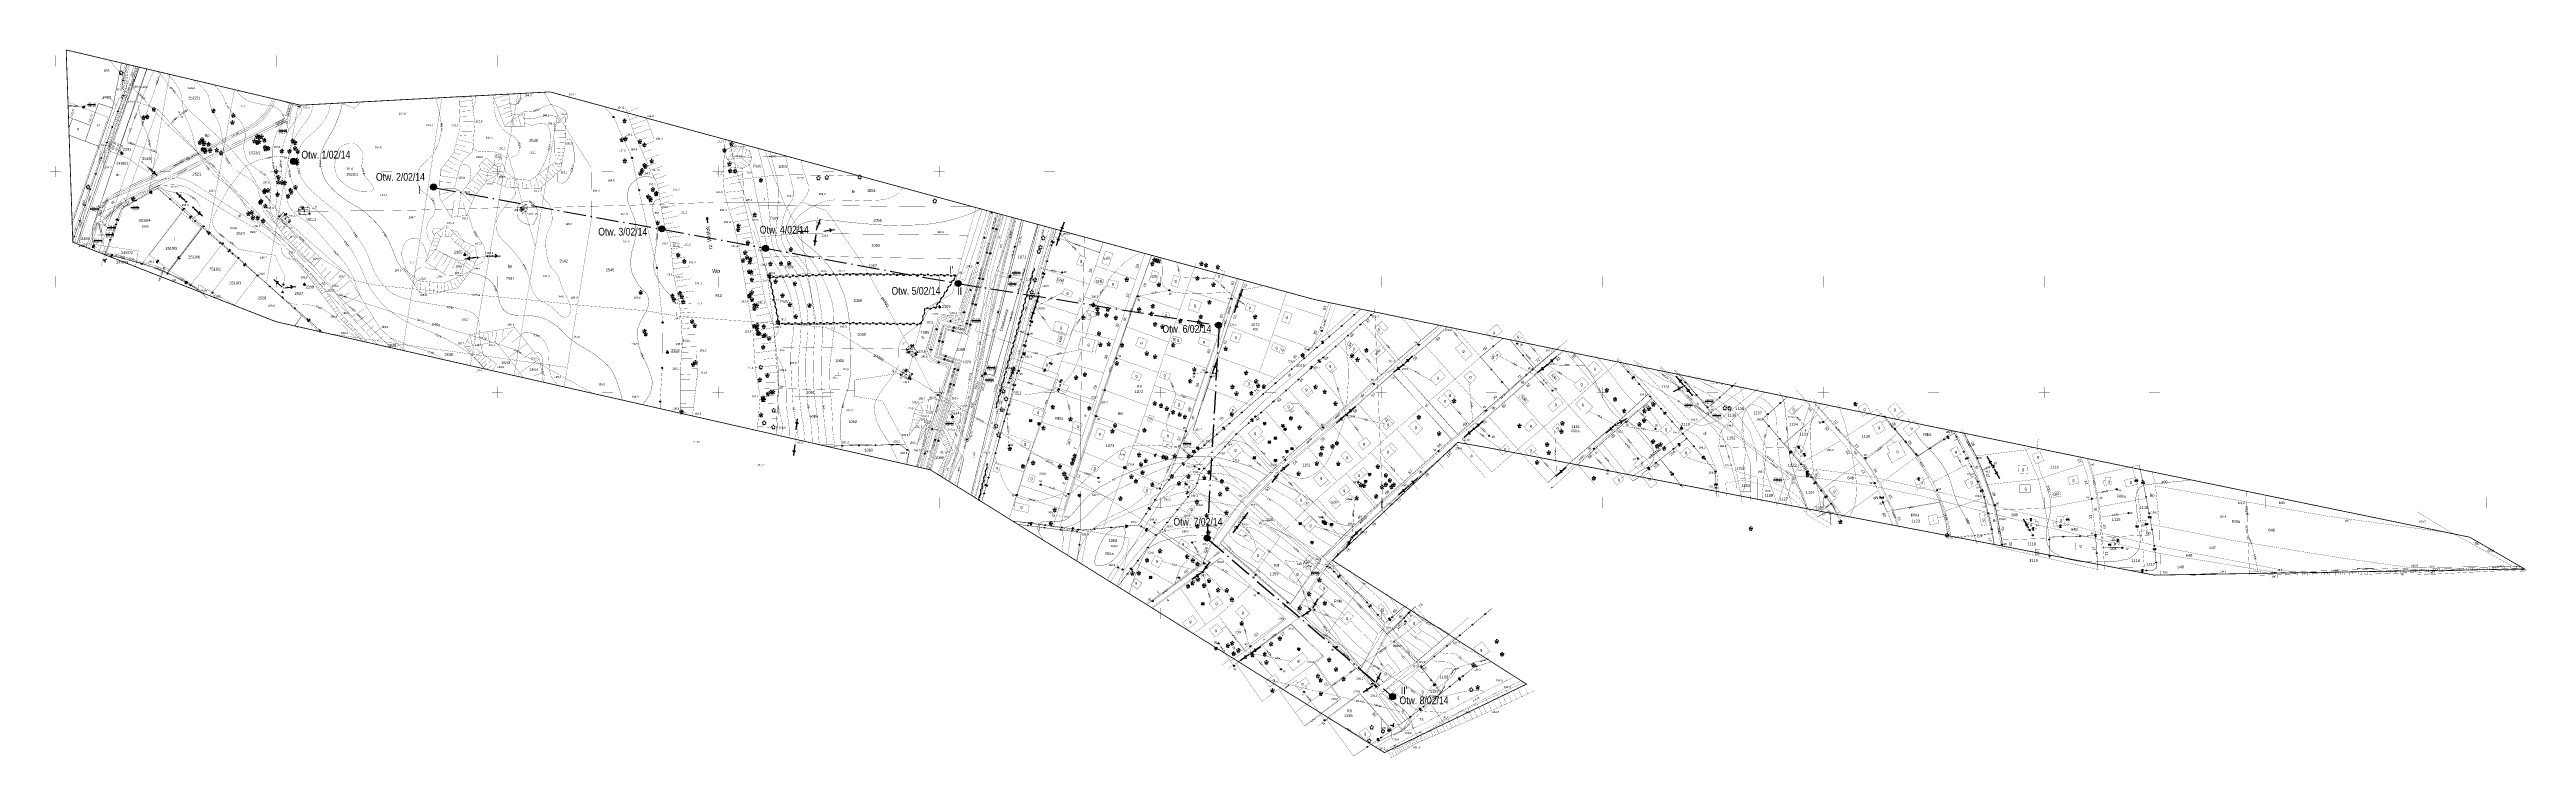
# Model space of a CAD drawing. Extents: x 7572697 to 7573818, y 5546684 to 5547005.
import ezdxf
from ezdxf.enums import TextEntityAlignment as Align

# ---------------------------------------------------------------- set-up
doc = ezdxf.new("R2010")
doc.units = 0
doc.header["$MEASUREMENT"] = 0
for name, pattern in [('1', [2, 1, -1]), ('15', [3, 2, -0.45, 0.1, -0.45]), ('2', [1, 0.5, -0.5]), ('4', [1.5, 1, -0.5]), ('901', [0])]:
    doc.linetypes.add(name, pattern=pattern)
doc.styles.add('STYL_ARIAL', font='Arial', dxfattribs={"oblique": 0.1})

# ---------------------------------------------------------------- blocks, each defined once
blk = doc.blocks.new('131')
at = {"color": 0}
blk.add_line((0, 0.4), (0, 0.9), dxfattribs=at)
for radius in [0.4, 0.3]:
    blk.add_circle((0, 0), radius, dxfattribs=at)
blk = doc.blocks.new('922')
at = {"color": 0}
for centre, radius, start, end in [((-0.35, 0.1), 0.4, 119.84816, 203.51949), ((0, 0.35), 0.4, 50.114, 129.886), ((0.35, 0.1), 0.4, 336.88451, 60.15184), ((-0.2, -0.3), 0.4, 187.477, 278.47884), ((0.2, -0.275), 0.425, 262.64593, 349.62892)]:
    blk.add_arc(centre, radius, start, end, dxfattribs=at)
blk.add_point((0, 0), dxfattribs=at)
blk = doc.blocks.new('688')
at = {"color": 0}
for p, q in [((-0.75, 0.4), (-0.75, -0.4)), ((-0.75, 0), (0.75, 0)), ((0.75, 0.4), (0.75, -0.4))]:
    blk.add_line(p, q, dxfattribs=at)
blk = doc.blocks.new('510')
at = {"color": 0}
blk.add_circle((0, 0), 0.25, dxfattribs=at)
blk.add_circle((0, 0), 0.25, dxfattribs=at)
blk = doc.blocks.new('516')
at = {"color": 0}
for p, q in [((0.75, 0), (5.75, 0)), ((3.25, 0), (2.55, 0.7)), ((2.55, -0.7), (3.25, 0))]:
    blk.add_line(p, q, dxfattribs=at)
blk = doc.blocks.new('926')
at = {"color": 0}
for centre, radius, start, end in [((-0.35, 0.1), 0.4, 119.84816, 203.51949), ((0, 0.35), 0.4, 50.114, 129.886), ((0.35, 0.1), 0.4, 336.88451, 60.15184), ((-0.2, -0.3), 0.4, 187.477, 278.47884), ((0.2, -0.275), 0.425, 262.64593, 349.62892)]:
    blk.add_arc(centre, radius, start, end, dxfattribs=at)
blk = doc.blocks.new('991')
at = {"color": 0}
for p, q in [((-0.4, 0.5), (0.4, 0.5)), ((0.4, 0.5), (-0.4, -0.5)), ((-0.4, -0.5), (0.4, -0.5))]:
    blk.add_line(p, q, dxfattribs=at)
blk = doc.blocks.new('507')
at = {"color": 0, "const_width": 0.18}
blk.add_lwpolyline([(0.2, 0.2), (0.2, -0.2), (-0.2, -0.2), (-0.2, 0.2)], close=True, dxfattribs=at)
blk = doc.blocks.new('921')
at = {"color": 0}
for p, q in [((-0.7, -0.25), (-0.25, 0.1)), ((-0.25, 0.1), (-0.45, 0.6)), ((-0.45, 0.6), (0, 0.25)), ((0, 0.25), (0.45, 0.6)), ((0.45, 0.6), (0.25, 0.1)), ((0.25, 0.1), (0.7, -0.25)), ((-0.15, -0.2), (-0.7, -0.25)), ((0, -0.75), (-0.15, -0.2)), ((0.15, -0.2), (0, -0.75)), ((0.7, -0.25), (0.15, -0.2))]:
    blk.add_line(p, q, dxfattribs=at)
blk.add_point((0, 0), dxfattribs=at)
blk = doc.blocks.new('925')
at = {"color": 0}
for p, q in [((-0.7, -0.25), (-0.25, 0.1)), ((-0.25, 0.1), (-0.45, 0.6)), ((-0.45, 0.6), (0, 0.25)), ((0, 0.25), (0.45, 0.6)), ((0.45, 0.6), (0.25, 0.1)), ((0.25, 0.1), (0.7, -0.25)), ((-0.15, -0.2), (-0.7, -0.25)), ((0, -0.75), (-0.15, -0.2)), ((0.15, -0.2), (0, -0.75)), ((0.7, -0.25), (0.15, -0.2))]:
    blk.add_line(p, q, dxfattribs=at)
blk = doc.blocks.new('631')
at = {"color": 0}
blk.add_point((0, 0), dxfattribs=at)
blk = doc.blocks.new('509')
at = {"color": 0}
for p, q in [((-0.5, -0.25), (-0.5, 0.25)), ((-0.5, 0.25), (0.55, 0.25)), ((-0.15, 0.25), (-0.15, -0.25)), ((0.2, 0.25), (0.2, -0.25)), ((0.55, 0.25), (0.55, -0.25)), ((0.55, -0.25), (-0.5, -0.25))]:
    blk.add_line(p, q, dxfattribs=at)
blk = doc.blocks.new('993')
at = {"color": 0}
for p, q in [((0, 0), (1.5, 0)), ((1.5, 0.25), (2.5, 0)), ((1.5, -0.25), (2.5, 0))]:
    blk.add_line(p, q, dxfattribs=at)
blk = doc.blocks.new('517')
at = {"color": 0}
for p, q in [((0.75, 0), (5.75, 0)), ((2.25, -0.25), (2.25, 0.25)), ((4.25, 0), (3.55, 0.7)), ((3.55, -0.7), (4.25, 0))]:
    blk.add_line(p, q, dxfattribs=at)
blk = doc.blocks.new('202')
at = {"color": 0}
blk.add_circle((0, 0), 0.25, dxfattribs=at)
blk.add_circle((0, 0), 0.25, dxfattribs=at)
blk = doc.blocks.new('905')
at = {"color": 0}
for centre, start, end in [((-1.5, 0), 0, 63.2606), ((1.5, 0), 116.7394, 180)]:
    blk.add_arc(centre, 1.5, start, end, dxfattribs=at)

msp = doc.modelspace()

# ---------------------------------------------------------------- hatches: boundary and pattern name
at = {"linetype": 'ByBlock'}
h = msp.add_hatch(color=1, dxfattribs=at)
edge = h.paths.add_edge_path()
edge.add_arc((7572807.8198, 5546954.5872), 1.3408, 0, 360)
h = msp.add_hatch(color=1, dxfattribs=at)
edge = h.paths.add_edge_path()
edge.add_arc((7572871.2314, 5546942.9798), 1.3408, 0, 360)
h = msp.add_hatch(color=1, dxfattribs=at)
edge = h.paths.add_edge_path()
edge.add_arc((7572974.5642, 5546924.0282), 1.3408, 0, 360)
h = msp.add_hatch(color=1, dxfattribs=at)
edge = h.paths.add_edge_path()
edge.add_arc((7573021.4497, 5546915.2194), 1.3408, 0, 360)
h = msp.add_hatch(color=1, dxfattribs=at)
edge = h.paths.add_edge_path()
edge.add_arc((7573108.6325, 5546899.2712), 1.3408, 0, 360)
h = msp.add_hatch(color=1, dxfattribs=at)
edge = h.paths.add_edge_path()
edge.add_arc((7573226.4607, 5546880.4301), 1.3408, 0, 360)
h = msp.add_hatch(color=1, dxfattribs=at)
edge = h.paths.add_edge_path()
edge.add_arc((7573221.2789, 5546784.0269), 1.3408, 0, 360)
h = msp.add_hatch(color=1, dxfattribs=at)
edge = h.paths.add_edge_path()
edge.add_arc((7573305.2178, 5546712.3518), 1.3408, 0, 360)

# ---------------------------------------------------------------- linework, layer by layer
at = {"color": 0}
for p, q in [((7572714.6157, 5546980.3256), (7572718.2907, 5546980.3256)), ((7572801.1798, 5546968.333), (7572804.8548, 5546968.333)), ((7572715.8724, 5546933.1371), (7572719.5474, 5546933.1371)), ((7572734.2742, 5546933.7126), (7572737.9492, 5546933.7126)), ((7572717.5724, 5546918.7768), (7572721.2474, 5546918.7768)), ((7572722.8971, 5546921.4094), (7572726.5721, 5546921.4094)), ((7572723.724, 5546924.5844), (7572727.399, 5546924.5844)), ((7573131.3333, 5546899.2073), (7573135.0083, 5546899.2073)), ((7573133.1193, 5546904.1351), (7573136.7943, 5546904.1351)), ((7573115.0086, 5546882.6179), (7573118.6836, 5546882.6179)), ((7573121.6826, 5546861.2694), (7573125.3576, 5546861.2694)), ((7573120.8889, 5546855.7462), (7573124.5639, 5546855.7462)), ((7573437.2381, 5546844.2634), (7573440.9131, 5546844.2634)), ((7573446.6308, 5546846.1155), (7573450.3058, 5546846.1155)), ((7573450.0042, 5546839.5671), (7573453.6792, 5546839.5671)), ((7573102.8377, 5546836.0149), (7573106.5127, 5546836.0149)), ((7573210.3403, 5546826.8282), (7573214.0153, 5546826.8282)), ((7573477.5695, 5546810.5179), (7573481.2445, 5546810.5179)), ((7573268.271, 5546768.3786), (7573271.946, 5546768.3786))]:
    msp.add_line(p, q, dxfattribs=at)
at = {"color": 1}
for points, const_width in [([(7572697.5, 5547000), (7572702.5, 5547000)], 0.065), ([(7572700, 5546997.5), (7572700, 5547002.5)], 0.065), ([(7572731.7598, 5546998.7778), (7572729.577, 5546988.5913), (7572730.8999, 5546986.7393), (7572730.1723, 5546983.4981), (7572728.8494, 5546983.1674), (7572726.0051, 5546975.1638), (7572725.4759, 5546974.6346), (7572719.8536, 5546954.566), (7572712.5114, 5546934.0343), (7572709.0718, 5546924.0066), (7572707.9473, 5546920.567)], 0.09), ([(7572708.675, 5546917.5905), (7572712.7099, 5546929.4306), (7572715.0911, 5546935.9129), (7572717.1417, 5546941.7337), (7572720.1182, 5546950.756), (7572722.2349, 5546956.9737), (7572722.8963, 5546958.8919), (7572724.1531, 5546961.4716), (7572728.8495, 5546975.521), (7572730.8338, 5546980.2173), (7572732.8844, 5546984.7814), (7572734.538, 5546988.4459), (7572735.6625, 5546992.6792), (7572737.3161, 5546997.3756)], 0.09), ([(7572744.8567, 5546995.669), (7572744.1291, 5546994.4784), (7572739.565, 5546983.6966), (7572734.9348, 5546970.9966), (7572732.5536, 5546964.3424), (7572732.6859, 5546963.1517), (7572746.6426, 5546958.5215), (7572747.0395, 5546957.7939), (7572744.1291, 5546951.1529), (7572741.9463, 5546952.0128), (7572742.2109, 5546951.2852), (7572742.277, 5546950.6899), (7572742.277, 5546950.2268), (7572741.8801, 5546950.0284), (7572738.2421, 5546952.4097), (7572737.1176, 5546952.9388), (7572733.4796, 5546955.6508), (7572724.0208, 5546959.5534), (7572729.3124, 5546975.2035), (7572735.0671, 5546992.4279), (7572736.39, 5546997.5872)], 0.09), ([(7572747.5, 5547000), (7572752.5, 5547000)], 0.065), ([(7572750, 5546997.5), (7572750, 5547002.5)], 0.065), ([(7572797.5, 5547000), (7572802.5, 5547000)], 0.065), ([(7572797.5, 5547000), (7572802.5, 5547000)], 0.065), ([(7572800, 5546997.5), (7572800, 5547002.5)], 0.065), ([(7572800, 5546997.5), (7572800, 5547002.5)], 0.065), ([(7572847.5, 5547000), (7572852.5, 5547000)], 0.065), ([(7572847.5, 5547000), (7572852.5, 5547000)], 0.065), ([(7572850, 5546997.5), (7572850, 5547002.5)], 0.065), ([(7572850, 5546997.5), (7572850, 5547002.5)], 0.065), ([(7572897.5, 5547000), (7572902.5, 5547000)], 0.065), ([(7572897.5, 5547000), (7572902.5, 5547000)], 0.065), ([(7572900, 5546997.5), (7572900, 5547002.5)], 0.065), ([(7572900, 5546997.5), (7572900, 5547002.5)], 0.065), ([(7572719.7883, 5546954.6226), (7572720.4498, 5546958.6575), (7572719.9867, 5546961.3033)], 0.09), ([(7572697.5, 5546950), (7572702.5, 5546950)], 0.065), ([(7572700, 5546947.5), (7572700, 5546952.5)], 0.065), ([(7572747.5, 5546950), (7572752.5, 5546950)], 0.065), ([(7572750, 5546947.5), (7572750, 5546952.5)], 0.065), ([(7572803.3569, 5546898.9014), (7572803.9522, 5546902.5394), (7572800.0496, 5546910.4108), (7572799.8512, 5546911.9983), (7572783.3147, 5546914.7103), (7572773.0753, 5546922.7404), (7572771.091, 5546926.3122), (7572771.6201, 5546929.818), (7572778.1686, 5546941.9491), (7572786.0399, 5546952.4002), (7572792.1253, 5546955.2444), (7572801.4519, 5546957.0304)], 0.09), ([(7572797.5, 5546950), (7572802.5, 5546950)], 0.065), ([(7572797.5, 5546950), (7572802.5, 5546950)], 0.065), ([(7572800, 5546947.5), (7572800, 5546952.5)], 0.065), ([(7572800, 5546947.5), (7572800, 5546952.5)], 0.065), ([(7572800, 5546947.5), (7572800, 5546952.5)], 0.065), ([(7572809.0016, 5546954.8901), (7572807.4306, 5546955.1547), (7572805.2147, 5546955.9981), (7572802.387, 5546956.858), (7572801.3949, 5546957.0233)], 0.09), ([(7572847.5, 5546950), (7572852.5, 5546950)], 0.065), ([(7572847.5, 5546950), (7572852.5, 5546950)], 0.065), ([(7572847.5, 5546950), (7572852.5, 5546950)], 0.065), ([(7572850, 5546947.5), (7572850, 5546952.5)], 0.065), ([(7572850, 5546947.5), (7572850, 5546952.5)], 0.065), ([(7572850, 5546947.5), (7572850, 5546952.5)], 0.065), ([(7572897.5, 5546950), (7572902.5, 5546950)], 0.065), ([(7572897.5, 5546950), (7572902.5, 5546950)], 0.065), ([(7572897.5, 5546950), (7572902.5, 5546950)], 0.065), ([(7572900, 5546947.5), (7572900, 5546952.5)], 0.065), ([(7572900, 5546947.5), (7572900, 5546952.5)], 0.065), ([(7572900, 5546947.5), (7572900, 5546952.5)], 0.065), ([(7572947.5, 5546950), (7572952.5, 5546950)], 0.065), ([(7572947.5, 5546950), (7572952.5, 5546950)], 0.065), ([(7572947.5, 5546950), (7572952.5, 5546950)], 0.065), ([(7572950, 5546947.5), (7572950, 5546952.5)], 0.065), ([(7572950, 5546947.5), (7572950, 5546952.5)], 0.065), ([(7572950, 5546947.5), (7572950, 5546952.5)], 0.065), ([(7572997.5, 5546950), (7573002.5, 5546950)], 0.065), ([(7572997.5, 5546950), (7573002.5, 5546950)], 0.065), ([(7572997.5, 5546950), (7573002.5, 5546950)], 0.065), ([(7573000, 5546947.5), (7573000, 5546952.5)], 0.065), ([(7573000, 5546947.5), (7573000, 5546952.5)], 0.065), ([(7573000, 5546947.5), (7573000, 5546952.5)], 0.065), ([(7573047.5, 5546950), (7573052.5, 5546950)], 0.065), ([(7573047.5, 5546950), (7573052.5, 5546950)], 0.065), ([(7573050, 5546947.5), (7573050, 5546952.5)], 0.065), ([(7573050, 5546947.5), (7573050, 5546952.5)], 0.065), ([(7573097.5, 5546950), (7573102.5, 5546950)], 0.065), ([(7573097.5, 5546950), (7573102.5, 5546950)], 0.065), ([(7573097.5, 5546950), (7573102.5, 5546950)], 0.065), ([(7573097.5, 5546950), (7573102.5, 5546950)], 0.065), ([(7573100, 5546947.5), (7573100, 5546952.5)], 0.065), ([(7573100, 5546947.5), (7573100, 5546952.5)], 0.065), ([(7573100, 5546947.5), (7573100, 5546952.5)], 0.065), ([(7573100, 5546947.5), (7573100, 5546952.5)], 0.065), ([(7573147.5, 5546950), (7573152.5, 5546950)], 0.065), ([(7573147.5, 5546950), (7573152.5, 5546950)], 0.065), ([(7573147.5, 5546950), (7573152.5, 5546950)], 0.065), ([(7573147.5, 5546950), (7573152.5, 5546950)], 0.065), ([(7573150, 5546947.5), (7573150, 5546952.5)], 0.065), ([(7573150, 5546947.5), (7573150, 5546952.5)], 0.065), ([(7573150, 5546947.5), (7573150, 5546952.5)], 0.065), ([(7573150, 5546947.5), (7573150, 5546952.5)], 0.065), ([(7573107.2496, 5546808.0564), (7573110.4246, 5546820.8887), (7573112.5413, 5546828.76), (7573118.8251, 5546855.0331), (7573122.0001, 5546867.4024), (7573126.6965, 5546886.3995), (7573134.3032, 5546916.046), (7573137.2136, 5546928.0846)], 0.09), ([(7573147.7837, 5546925.1677), (7573146.3285, 5546920.0083), (7573145.8324, 5546918.2224), (7573144.5756, 5546913.5922), (7573141.4668, 5546902.1026), (7573137.6965, 5546886.2541), (7573134.3958, 5546871.8277), (7573130.394, 5546856.4356), (7573126.1606, 5546840.3224), (7573124.4739, 5546833.7012), (7573120.8756, 5546819.6982), (7573116.08, 5546802.5532)], 0.09), ([(7573164.5687, 5546911.7033), (7573154.7091, 5546921.801), (7573159.637, 5546917.7661), (7573172.5354, 5546913.1358), (7573174.2221, 5546918.0306)], 0.09), ([(7573154.7092, 5546921.8471), (7573155.6683, 5546923.1369)], 0.09), ([(7572721.2294, 5546912.7883), (7572721.7586, 5546914.1112), (7572723.2799, 5546913.3175), (7572727.7778, 5546911.9946), (7572733.0695, 5546910.3409), (7572739.4856, 5546908.4227), (7572744.9757, 5546906.5706), (7572748.2169, 5546905.4461), (7572752.1195, 5546903.594), (7572756.2205, 5546901.8081)], 0.09), ([(7572727.844, 5546912.3253), (7572740.1471, 5546908.7534), (7572744.9096, 5546907.4305), (7572749.7383, 5546905.7107), (7572752.4502, 5546904.7185)], 0.09), ([(7572752.4246, 5546904.7221), (7572758.047, 5546901.2494), (7572766.5137, 5546895.7263), (7572768.0681, 5546894.4364)], 0.09), ([(7573209.1997, 5546902.119), (7573207.5386, 5546908.9693)], 0.09), ([(7572697.5, 5546900), (7572702.5, 5546900)], 0.065), ([(7572700, 5546897.5), (7572700, 5546902.5)], 0.065), ([(7572747.5, 5546900), (7572752.5, 5546900)], 0.065), ([(7572750, 5546897.5), (7572750, 5546902.5)], 0.065), ([(7572756.1817, 5546901.8117), (7572758.5299, 5546900.588), (7572761.4734, 5546898.769), (7572765.0452, 5546896.4208), (7572766.5666, 5546895.131)], 0.09), ([(7572797.5, 5546900), (7572802.5, 5546900)], 0.065), ([(7572797.5, 5546900), (7572802.5, 5546900)], 0.065), ([(7572797.5, 5546900), (7572802.5, 5546900)], 0.065), ([(7572800, 5546897.5), (7572800, 5546902.5)], 0.065), ([(7572800, 5546897.5), (7572800, 5546902.5)], 0.065), ([(7572800, 5546897.5), (7572800, 5546902.5)], 0.065), ([(7572847.5, 5546900), (7572852.5, 5546900)], 0.065), ([(7572847.5, 5546900), (7572852.5, 5546900)], 0.065), ([(7572847.5, 5546900), (7572852.5, 5546900)], 0.065), ([(7572850, 5546897.5), (7572850, 5546902.5)], 0.065), ([(7572850, 5546897.5), (7572850, 5546902.5)], 0.065), ([(7572850, 5546897.5), (7572850, 5546902.5)], 0.065), ([(7572897.5, 5546900), (7572902.5, 5546900)], 0.065), ([(7572897.5, 5546900), (7572902.5, 5546900)], 0.065), ([(7572900, 5546897.5), (7572900, 5546902.5)], 0.065), ([(7572900, 5546897.5), (7572900, 5546902.5)], 0.065), ([(7572900, 5546897.5), (7572900, 5546902.5)], 0.065), ([(7572947.5, 5546900), (7572952.5, 5546900)], 0.065), ([(7572947.5, 5546900), (7572952.5, 5546900)], 0.065), ([(7572947.5, 5546900), (7572952.5, 5546900)], 0.065), ([(7572950, 5546897.5), (7572950, 5546902.5)], 0.065), ([(7572950, 5546897.5), (7572950, 5546902.5)], 0.065), ([(7572950, 5546897.5), (7572950, 5546902.5)], 0.065), ([(7572997.5, 5546900), (7573002.5, 5546900)], 0.065), ([(7572997.5, 5546900), (7573002.5, 5546900)], 0.065), ([(7572997.5, 5546900), (7573002.5, 5546900)], 0.065), ([(7573000, 5546897.5), (7573000, 5546902.5)], 0.065), ([(7573000, 5546897.5), (7573000, 5546902.5)], 0.065), ([(7573000, 5546897.5), (7573000, 5546902.5)], 0.065), ([(7573047.5, 5546900), (7573052.5, 5546900)], 0.065), ([(7573047.5, 5546900), (7573052.5, 5546900)], 0.065), ([(7573050, 5546897.5), (7573050, 5546902.5)], 0.065), ([(7573050, 5546897.5), (7573050, 5546902.5)], 0.065), ([(7573097.5, 5546900), (7573102.5, 5546900)], 0.065), ([(7573097.5, 5546900), (7573102.5, 5546900)], 0.065), ([(7573097.5, 5546900), (7573102.5, 5546900)], 0.065), ([(7573097.5, 5546900), (7573102.5, 5546900)], 0.065), ([(7573100, 5546897.5), (7573100, 5546902.5)], 0.065), ([(7573100, 5546897.5), (7573100, 5546902.5)], 0.065), ([(7573100, 5546897.5), (7573100, 5546902.5)], 0.065), ([(7573100, 5546897.5), (7573100, 5546902.5)], 0.065), ([(7573143.4841, 5546888.6354), (7573156.118, 5546895.2831)], 0.09), ([(7573147.5, 5546900), (7573152.5, 5546900)], 0.065), ([(7573147.5, 5546900), (7573152.5, 5546900)], 0.065), ([(7573147.5, 5546900), (7573152.5, 5546900)], 0.065), ([(7573147.5, 5546900), (7573152.5, 5546900)], 0.065), ([(7573150, 5546897.5), (7573150, 5546902.5)], 0.065), ([(7573150, 5546897.5), (7573150, 5546902.5)], 0.065), ([(7573150, 5546897.5), (7573150, 5546902.5)], 0.065), ([(7573150, 5546897.5), (7573150, 5546902.5)], 0.065), ([(7573167.241, 5546886.6196), (7573166.5806, 5546886.7847), (7573176.1858, 5546898.4374)], 0.09), ([(7573197.5, 5546900), (7573202.5, 5546900)], 0.065), ([(7573197.5, 5546900), (7573202.5, 5546900)], 0.065), ([(7573197.5, 5546900), (7573202.5, 5546900)], 0.065), ([(7573197.5, 5546900), (7573202.5, 5546900)], 0.065), ([(7573200, 5546897.5), (7573200, 5546902.5)], 0.065), ([(7573200, 5546897.5), (7573200, 5546902.5)], 0.065), ([(7573200, 5546897.5), (7573200, 5546902.5)], 0.065), ([(7573200, 5546897.5), (7573200, 5546902.5)], 0.065), ([(7573209.1997, 5546902.119), (7573224.4105, 5546901.5187)], 0.09), ([(7573224.846, 5546900.8676), (7573235.4625, 5546891.4583)], 0.09), ([(7573247.5, 5546900), (7573252.5, 5546900)], 0.065), ([(7573247.5, 5546900), (7573252.5, 5546900)], 0.065), ([(7573247.5, 5546900), (7573252.5, 5546900)], 0.065), ([(7573247.5, 5546900), (7573252.5, 5546900)], 0.065), ([(7573250, 5546897.5), (7573250, 5546902.5)], 0.065), ([(7573250, 5546897.5), (7573250, 5546902.5)], 0.065), ([(7573250, 5546897.5), (7573250, 5546902.5)], 0.065), ([(7573250, 5546897.5), (7573250, 5546902.5)], 0.065), ([(7573297.5, 5546900), (7573302.5, 5546900)], 0.065), ([(7573297.5, 5546900), (7573302.5, 5546900)], 0.065), ([(7573297.5, 5546900), (7573302.5, 5546900)], 0.065), ([(7573297.5, 5546900), (7573302.5, 5546900)], 0.065), ([(7573297.5, 5546900), (7573302.5, 5546900)], 0.065), ([(7573297.5, 5546900), (7573302.5, 5546900)], 0.065), ([(7573300, 5546897.5), (7573300, 5546902.5)], 0.065), ([(7573300, 5546897.5), (7573300, 5546902.5)], 0.065), ([(7573300, 5546897.5), (7573300, 5546902.5)], 0.065), ([(7573300, 5546897.5), (7573300, 5546902.5)], 0.065), ([(7573300, 5546897.5), (7573300, 5546902.5)], 0.065), ([(7573300, 5546897.5), (7573300, 5546902.5)], 0.065), ([(7573347.5, 5546900), (7573352.5, 5546900)], 0.065), ([(7573347.5, 5546900), (7573352.5, 5546900)], 0.065), ([(7573347.5, 5546900), (7573352.5, 5546900)], 0.065), ([(7573347.5, 5546900), (7573352.5, 5546900)], 0.065), ([(7573350, 5546897.5), (7573350, 5546902.5)], 0.065), ([(7573350, 5546897.5), (7573350, 5546902.5)], 0.065), ([(7573350, 5546897.5), (7573350, 5546902.5)], 0.065), ([(7573350, 5546897.5), (7573350, 5546902.5)], 0.065), ([(7573397.5, 5546900), (7573402.5, 5546900)], 0.065), ([(7573397.5, 5546900), (7573402.5, 5546900)], 0.065), ([(7573397.5, 5546900), (7573402.5, 5546900)], 0.065), ([(7573397.5, 5546900), (7573402.5, 5546900)], 0.065), ([(7573400, 5546897.5), (7573400, 5546902.5)], 0.065), ([(7573400, 5546897.5), (7573400, 5546902.5)], 0.065), ([(7573400, 5546897.5), (7573400, 5546902.5)], 0.065), ([(7573400, 5546897.5), (7573400, 5546902.5)], 0.065), ([(7573447.5, 5546900), (7573452.5, 5546900)], 0.065), ([(7573447.5, 5546900), (7573452.5, 5546900)], 0.065), ([(7573447.5, 5546900), (7573452.5, 5546900)], 0.065), ([(7573447.5, 5546900), (7573452.5, 5546900)], 0.065), ([(7573450, 5546897.5), (7573450, 5546902.5)], 0.065), ([(7573450, 5546897.5), (7573450, 5546902.5)], 0.065), ([(7573450, 5546897.5), (7573450, 5546902.5)], 0.065), ([(7573450, 5546897.5), (7573450, 5546902.5)], 0.065), ([(7573497.5, 5546900), (7573502.5, 5546900)], 0.065), ([(7573497.5, 5546900), (7573502.5, 5546900)], 0.065), ([(7573497.5, 5546900), (7573502.5, 5546900)], 0.065), ([(7573497.5, 5546900), (7573502.5, 5546900)], 0.065), ([(7573500, 5546897.5), (7573500, 5546902.5)], 0.065), ([(7573500, 5546897.5), (7573500, 5546902.5)], 0.065), ([(7573500, 5546897.5), (7573500, 5546902.5)], 0.065), ([(7573500, 5546897.5), (7573500, 5546902.5)], 0.065), ([(7573547.5, 5546900), (7573552.5, 5546900)], 0.065), ([(7573547.5, 5546900), (7573552.5, 5546900)], 0.065), ([(7573547.5, 5546900), (7573552.5, 5546900)], 0.065), ([(7573547.5, 5546900), (7573552.5, 5546900)], 0.065), ([(7573550, 5546897.5), (7573550, 5546902.5)], 0.065), ([(7573550, 5546897.5), (7573550, 5546902.5)], 0.065), ([(7573550, 5546897.5), (7573550, 5546902.5)], 0.065), ([(7573550, 5546897.5), (7573550, 5546902.5)], 0.065), ([(7573597.5, 5546900), (7573602.5, 5546900)], 0.065), ([(7573597.5, 5546900), (7573602.5, 5546900)], 0.065), ([(7573597.5, 5546900), (7573602.5, 5546900)], 0.065), ([(7573597.5, 5546900), (7573602.5, 5546900)], 0.065), ([(7573597.5, 5546900), (7573602.5, 5546900)], 0.065), ([(7573600, 5546897.5), (7573600, 5546902.5)], 0.065), ([(7573600, 5546897.5), (7573600, 5546902.5)], 0.065), ([(7573600, 5546897.5), (7573600, 5546902.5)], 0.065), ([(7573600, 5546897.5), (7573600, 5546902.5)], 0.065), ([(7573600, 5546897.5), (7573600, 5546902.5)], 0.065), ([(7573647.5, 5546900), (7573652.5, 5546900)], 0.065), ([(7573647.5, 5546900), (7573652.5, 5546900)], 0.065), ([(7573647.5, 5546900), (7573652.5, 5546900)], 0.065), ([(7573650, 5546897.5), (7573650, 5546902.5)], 0.065), ([(7573650, 5546897.5), (7573650, 5546902.5)], 0.065), ([(7573650, 5546897.5), (7573650, 5546902.5)], 0.065), ([(7573143.451, 5546888.6354), (7573150.9255, 5546877.9727)], 0.09), ([(7573153.9153, 5546877.1128), (7573159.3062, 5546875.6576), (7573160.2322, 5546878.3365), (7573166.6153, 5546886.8032)], 0.09), ([(7573235.4261, 5546891.5047), (7573239.0807, 5546889.3053)], 0.09), ([(7573150.9387, 5546877.9396), (7573153.9483, 5546877.0797), (7573154.0476, 5546877.4766)], 0.09), ([(7573310.058, 5546862.571), (7573298.0958, 5546876.5558), (7573298.578, 5546877.532)], 0.09), ([(7573336.593, 5546872.4755), (7573331.405, 5546879.3681)], 0.09), ([(7573338.4746, 5546882.1288), (7573338.4746, 5546882.1288)], 0.09), ([(7573375.1171, 5546862.4896), (7573363.6945, 5546875.1325)], 0.09), ([(7573135.4341, 5546856.0122), (7573139.1713, 5546868.9437), (7573148.994, 5546866.2979), (7573148.8287, 5546865.8349)], 0.09), ([(7573148.9941, 5546866.2979), (7573164.3333, 5546869.4266)], 0.09), ([(7573278.0144, 5546859.0499), (7573277.6506, 5546860.1876)], 0.09), ([(7573289.8635, 5546869.4526), (7573299.8823, 5546857.8726), (7573310.135, 5546862.5689)], 0.09), ([(7573309.963, 5546862.5028), (7573323.3616, 5546854.862)], 0.09), ([(7573349.3784, 5546866.0094), (7573351.0938, 5546864.094)], 0.09), ([(7573354.4133, 5546867.0668), (7573352.724, 5546868.9531)], 0.09), ([(7573369.2169, 5546858.0578), (7573353.6461, 5546866.3657)], 0.09), ([(7573375.1171, 5546862.4896), (7573369.2169, 5546858.0578), (7573379.0726, 5546846.9452)], 0.09), ([(7573375.1171, 5546862.4896), (7573388.0156, 5546854.2213)], 0.09), ([(7573375.1833, 5546862.4896), (7573394.0458, 5546862.1174)], 0.09), ([(7572897.5, 5546850), (7572902.5, 5546850)], 0.065), ([(7572897.5, 5546850), (7572902.5, 5546850)], 0.065), ([(7572900, 5546847.5), (7572900, 5546852.5)], 0.065), ([(7572900, 5546847.5), (7572900, 5546852.5)], 0.065), ([(7572900, 5546847.5), (7572900, 5546852.5)], 0.065), ([(7572947.5, 5546850), (7572952.5, 5546850)], 0.065), ([(7572947.5, 5546850), (7572952.5, 5546850)], 0.065), ([(7572947.5, 5546850), (7572952.5, 5546850)], 0.065), ([(7572950, 5546847.5), (7572950, 5546852.5)], 0.065), ([(7572950, 5546847.5), (7572950, 5546852.5)], 0.065), ([(7572950, 5546847.5), (7572950, 5546852.5)], 0.065), ([(7572997.5, 5546850), (7573002.5, 5546850)], 0.065), ([(7572997.5, 5546850), (7573002.5, 5546850)], 0.065), ([(7572997.5, 5546850), (7573002.5, 5546850)], 0.065), ([(7573000, 5546847.5), (7573000, 5546852.5)], 0.065), ([(7573000, 5546847.5), (7573000, 5546852.5)], 0.065), ([(7573000, 5546847.5), (7573000, 5546852.5)], 0.065), ([(7573047.5, 5546850), (7573052.5, 5546850)], 0.065), ([(7573047.5, 5546850), (7573052.5, 5546850)], 0.065), ([(7573050, 5546847.5), (7573050, 5546852.5)], 0.065), ([(7573050, 5546847.5), (7573050, 5546852.5)], 0.065), ([(7573097.5, 5546850), (7573102.5, 5546850)], 0.065), ([(7573097.5, 5546850), (7573102.5, 5546850)], 0.065), ([(7573097.5, 5546850), (7573102.5, 5546850)], 0.065), ([(7573100, 5546847.5), (7573100, 5546852.5)], 0.065), ([(7573100, 5546847.5), (7573100, 5546852.5)], 0.065), ([(7573100, 5546847.5), (7573100, 5546852.5)], 0.065), ([(7573131.4521, 5546854.438), (7573135.4209, 5546856.0255), (7573153.2075, 5546850.2047)], 0.09), ([(7573152.4977, 5546851.793), (7573150.8339, 5546850.7229), (7573146.9094, 5546841.7545)], 0.09), ([(7573147.5, 5546850), (7573152.5, 5546850)], 0.065), ([(7573147.5, 5546850), (7573152.5, 5546850)], 0.065), ([(7573147.5, 5546850), (7573152.5, 5546850)], 0.065), ([(7573150, 5546847.5), (7573150, 5546852.5)], 0.065), ([(7573150, 5546847.5), (7573150, 5546852.5)], 0.065), ([(7573150, 5546847.5), (7573150, 5546852.5)], 0.065), ([(7573153.1414, 5546850.2046), (7573157.3351, 5546849.0933)], 0.09), ([(7573157.2689, 5546849.0934), (7573160.6423, 5546835.7981)], 0.09), ([(7573197.5, 5546850), (7573202.5, 5546850)], 0.065), ([(7573197.5, 5546850), (7573202.5, 5546850)], 0.065), ([(7573197.5, 5546850), (7573202.5, 5546850)], 0.065), ([(7573200, 5546847.5), (7573200, 5546852.5)], 0.065), ([(7573200, 5546847.5), (7573200, 5546852.5)], 0.065), ([(7573200, 5546847.5), (7573200, 5546852.5)], 0.065), ([(7573203.6333, 5546832.2527), (7573202.608, 5546835.7584), (7573207.1721, 5546849.1728), (7573216.0687, 5546846.2955), (7573219.4257, 5546846.312)], 0.09), ([(7573207.1588, 5546849.1596), (7573203.9177, 5546856.6672)], 0.09), ([(7573223.0339, 5546857.0705), (7573219.4289, 5546846.3019)], 0.09), ([(7573247.5, 5546850), (7573252.5, 5546850)], 0.065), ([(7573247.5, 5546850), (7573252.5, 5546850)], 0.065), ([(7573247.5, 5546850), (7573252.5, 5546850)], 0.065), ([(7573250, 5546847.5), (7573250, 5546852.5)], 0.065), ([(7573250, 5546847.5), (7573250, 5546852.5)], 0.065), ([(7573250, 5546847.5), (7573250, 5546852.5)], 0.065), ([(7573278.0144, 5546859.0499), (7573284.056, 5546839.902)], 0.09), ([(7573297.5, 5546850), (7573302.5, 5546850)], 0.065), ([(7573297.5, 5546850), (7573302.5, 5546850)], 0.065), ([(7573297.5, 5546850), (7573302.5, 5546850)], 0.065), ([(7573297.5, 5546850), (7573302.5, 5546850)], 0.065), ([(7573297.5, 5546850), (7573302.5, 5546850)], 0.065), ([(7573297.5, 5546850), (7573302.5, 5546850)], 0.065), ([(7573298.0898, 5546856.5231), (7573298.0898, 5546856.5231)], 0.09), ([(7573300, 5546847.5), (7573300, 5546852.5)], 0.065), ([(7573300, 5546847.5), (7573300, 5546852.5)], 0.065), ([(7573300, 5546847.5), (7573300, 5546852.5)], 0.065), ([(7573300, 5546847.5), (7573300, 5546852.5)], 0.065), ([(7573300, 5546847.5), (7573300, 5546852.5)], 0.065), ([(7573300, 5546847.5), (7573300, 5546852.5)], 0.065), ([(7573341.872, 5546833.3852), (7573339.6892, 5546854.8827)], 0.09), ([(7573347.5, 5546850), (7573352.5, 5546850)], 0.065), ([(7573347.5, 5546850), (7573352.5, 5546850)], 0.065), ([(7573347.5, 5546850), (7573352.5, 5546850)], 0.065), ([(7573347.5, 5546850), (7573352.5, 5546850)], 0.065), ([(7573350, 5546847.5), (7573350, 5546852.5)], 0.065), ([(7573350, 5546847.5), (7573350, 5546852.5)], 0.065), ([(7573350, 5546847.5), (7573350, 5546852.5)], 0.065), ([(7573350, 5546847.5), (7573350, 5546852.5)], 0.065), ([(7573397.5, 5546850), (7573402.5, 5546850)], 0.065), ([(7573397.5, 5546850), (7573402.5, 5546850)], 0.065), ([(7573397.5, 5546850), (7573402.5, 5546850)], 0.065), ([(7573397.5, 5546850), (7573402.5, 5546850)], 0.065), ([(7573400, 5546847.5), (7573400, 5546852.5)], 0.065), ([(7573400, 5546847.5), (7573400, 5546852.5)], 0.065), ([(7573400, 5546847.5), (7573400, 5546852.5)], 0.065), ([(7573400, 5546847.5), (7573400, 5546852.5)], 0.065), ([(7573447.5, 5546850), (7573452.5, 5546850)], 0.065), ([(7573447.5, 5546850), (7573452.5, 5546850)], 0.065), ([(7573447.5, 5546850), (7573452.5, 5546850)], 0.065), ([(7573450, 5546847.5), (7573450, 5546852.5)], 0.065), ([(7573450, 5546847.5), (7573450, 5546852.5)], 0.065), ([(7573450, 5546847.5), (7573450, 5546852.5)], 0.065), ([(7573497.5, 5546850), (7573502.5, 5546850)], 0.065), ([(7573497.5, 5546850), (7573502.5, 5546850)], 0.065), ([(7573497.5, 5546850), (7573502.5, 5546850)], 0.065), ([(7573500, 5546847.5), (7573500, 5546852.5)], 0.065), ([(7573500, 5546847.5), (7573500, 5546852.5)], 0.065), ([(7573500, 5546847.5), (7573500, 5546852.5)], 0.065), ([(7573547.5, 5546850), (7573552.5, 5546850)], 0.065), ([(7573547.5, 5546850), (7573552.5, 5546850)], 0.065), ([(7573547.5, 5546850), (7573552.5, 5546850)], 0.065), ([(7573550, 5546847.5), (7573550, 5546852.5)], 0.065), ([(7573550, 5546847.5), (7573550, 5546852.5)], 0.065), ([(7573550, 5546847.5), (7573550, 5546852.5)], 0.065), ([(7573597.5, 5546850), (7573602.5, 5546850)], 0.065), ([(7573597.5, 5546850), (7573602.5, 5546850)], 0.065), ([(7573597.5, 5546850), (7573602.5, 5546850)], 0.065), ([(7573597.5, 5546850), (7573602.5, 5546850)], 0.065), ([(7573600, 5546847.5), (7573600, 5546852.5)], 0.065), ([(7573600, 5546847.5), (7573600, 5546852.5)], 0.065), ([(7573600, 5546847.5), (7573600, 5546852.5)], 0.065), ([(7573600, 5546847.5), (7573600, 5546852.5)], 0.065), ([(7573647.5, 5546850), (7573652.5, 5546850)], 0.065), ([(7573647.5, 5546850), (7573652.5, 5546850)], 0.065), ([(7573647.5, 5546850), (7573652.5, 5546850)], 0.065), ([(7573650, 5546847.5), (7573650, 5546852.5)], 0.065), ([(7573650, 5546847.5), (7573650, 5546852.5)], 0.065), ([(7573650, 5546847.5), (7573650, 5546852.5)], 0.065), ([(7573147.4264, 5546841.2352), (7573148.154, 5546841.0368), (7573142.267, 5546825.3205), (7573141.0764, 5546825.9158)], 0.09), ([(7573147.4264, 5546841.2352), (7573147.4264, 5546841.2352), (7573147.4264, 5546841.2352)], 0.09), ([(7573205.9682, 5546845.634), (7573206.762, 5546845.4025)], 0.09), ([(7573259.49, 5546844.97), (7573262.8007, 5546844.9608), (7573273.2849, 5546832.7898), (7573284.0337, 5546839.9336)], 0.09), ([(7573284.056, 5546839.902), (7573292.1763, 5546828.9586)], 0.09), ([(7573284.056, 5546839.902), (7573301.22, 5546835.7)], 0.09), ([(7573341.7662, 5546833.4381), (7573331.3812, 5546845.0137)], 0.09), ([(7573406.0339, 5546835.4225), (7573393.7968, 5546841.5741)], 0.09), ([(7573486.45, 5546840.43), (7573491.6105, 5546834.9793), (7573482.5305, 5546827.1788)], 0.09), ([(7573486.6484, 5546840.2316), (7573492.3121, 5546845.7927), (7573491.1485, 5546847.1319)], 0.09), ([(7573520.11, 5546840.43), (7573520.361, 5546840.0476), (7573524.2896, 5546842.4742)], 0.09), ([(7573524.2896, 5546842.4742), (7573536.0378, 5546828.712), (7573542.7142, 5546820.6577)], 0.09), ([(7573526.38, 5546836.4), (7573528.4522, 5546837.4958)], 0.09), ([(7573160.5762, 5546834.0385), (7573158.9226, 5546828.813)], 0.09), ([(7573253.9743, 5546813.8237), (7573241.4877, 5546828.0788), (7573242.1844, 5546828.6683)], 0.09), ([(7573341.8588, 5546833.4249), (7573354.0959, 5546824.3893)], 0.09), ([(7573379.324, 5546812.311), (7573378.5964, 5546832.4592)], 0.09), ([(7573397.4084, 5546827.9744), (7573396.7469, 5546827.3791), (7573396.0855, 5546826.8499), (7573407.6611, 5546812.8269)], 0.09), ([(7573405.9413, 5546835.4489), (7573397.4084, 5546827.9744)], 0.09), ([(7573406.1, 5546835.3696), (7573418.0725, 5546820.8174)], 0.09), ([(7573406.1, 5546835.3034), (7573427.161, 5546832.0622)], 0.09), ([(7573486.6084, 5546822.4738), (7573482.5719, 5546827.187)], 0.09), ([(7573534.56, 5546827.24), (7573536.0378, 5546828.712)], 0.09), ([(7573142.267, 5546825.3205), (7573134.9513, 5546802.725)], 0.09), ([(7573237.2807, 5546823.6282), (7573249.5881, 5546813.5707), (7573253.95, 5546813.839)], 0.09), ([(7573312.3826, 5546807.4811), (7573301.4685, 5546819.3212), (7573301.9977, 5546819.9165)], 0.09), ([(7573379.3902, 5546812.311), (7573369.2698, 5546823.159)], 0.09), ([(7573494.4955, 5546812.6385), (7573486.5918, 5546822.4655), (7573488.0776, 5546823.5386)], 0.09), ([(7573545.31, 5546810.55), (7573547.9146, 5546811.3714), (7573542.7142, 5546820.6577)], 0.09), ([(7573560.6018, 5546821.1778), (7573563.0782, 5546816.4315), (7573564.4814, 5546817.1331), (7573567.288, 5546811.4375)], 0.09), ([(7573253.95, 5546813.839), (7573263.4315, 5546803.7959)], 0.09), ([(7573285.1452, 5546805.1741), (7573287.9748, 5546801.5544), (7573286.8503, 5546784.4491)], 0.09), ([(7573503.4062, 5546799.6665), (7573503.8602, 5546799.9967), (7573494.4748, 5546812.6591), (7573495.4654, 5546813.2369)], 0.09), ([(7573567.1641, 5546811.6851), (7573568.4183, 5546812.2956)], 0.09), ([(7573568.4515, 5546812.3204), (7573570.375, 5546808.3998)], 0.09), ([(7573570.3666, 5546808.4329), (7573572.8101, 5546801.953), (7573574.3125, 5546794.813), (7573573.0743, 5546794.5321)], 0.09), ([(7573607.081, 5546805.384), (7573602.883, 5546804.581)], 0.065), ([(7573622.5937, 5546811.6434), (7573622.5937, 5546811.6434)], 0.09), ([(7573097.5, 5546800), (7573102.5, 5546800)], 0.065), ([(7573097.5, 5546800), (7573102.5, 5546800)], 0.065), ([(7573097.5, 5546800), (7573102.5, 5546800)], 0.065), ([(7573100, 5546797.5), (7573100, 5546802.5)], 0.065), ([(7573100, 5546797.5), (7573100, 5546802.5)], 0.065), ([(7573100, 5546797.5), (7573100, 5546802.5)], 0.065), ([(7573134.9382, 5546802.7582), (7573133.7806, 5546798.8887), (7573134.1114, 5546798.8225)], 0.09), ([(7573147.5, 5546800), (7573152.5, 5546800)], 0.065), ([(7573147.5, 5546800), (7573152.5, 5546800)], 0.065), ([(7573147.5, 5546800), (7573152.5, 5546800)], 0.065), ([(7573150, 5546797.5), (7573150, 5546802.5)], 0.065), ([(7573150, 5546797.5), (7573150, 5546802.5)], 0.065), ([(7573150, 5546797.5), (7573150, 5546802.5)], 0.065), ([(7573197.5, 5546800), (7573202.5, 5546800)], 0.065), ([(7573197.5, 5546800), (7573202.5, 5546800)], 0.065), ([(7573197.5, 5546800), (7573202.5, 5546800)], 0.065), ([(7573200, 5546797.5), (7573200, 5546802.5)], 0.065), ([(7573200, 5546797.5), (7573200, 5546802.5)], 0.065), ([(7573200, 5546797.5), (7573200, 5546802.5)], 0.065), ([(7573247.5, 5546800), (7573252.5, 5546800)], 0.065), ([(7573247.5, 5546800), (7573252.5, 5546800)], 0.065), ([(7573247.5, 5546800), (7573252.5, 5546800)], 0.065), ([(7573250, 5546797.5), (7573250, 5546802.5)], 0.065), ([(7573250, 5546797.5), (7573250, 5546802.5)], 0.065), ([(7573250, 5546797.5), (7573250, 5546802.5)], 0.065), ([(7573297.5, 5546800), (7573302.5, 5546800)], 0.065), ([(7573297.5, 5546800), (7573302.5, 5546800)], 0.065), ([(7573297.5, 5546800), (7573302.5, 5546800)], 0.065), ([(7573297.5, 5546800), (7573302.5, 5546800)], 0.065), ([(7573297.5, 5546800), (7573302.5, 5546800)], 0.065), ([(7573297.5, 5546800), (7573302.5, 5546800)], 0.065), ([(7573300, 5546797.5), (7573300, 5546802.5)], 0.065), ([(7573300, 5546797.5), (7573300, 5546802.5)], 0.065), ([(7573300, 5546797.5), (7573300, 5546802.5)], 0.065), ([(7573300, 5546797.5), (7573300, 5546802.5)], 0.065), ([(7573300, 5546797.5), (7573300, 5546802.5)], 0.065), ([(7573300, 5546797.5), (7573300, 5546802.5)], 0.065), ([(7573347.5, 5546800), (7573352.5, 5546800)], 0.065), ([(7573347.5, 5546800), (7573352.5, 5546800)], 0.065), ([(7573347.5, 5546800), (7573352.5, 5546800)], 0.065), ([(7573347.5, 5546800), (7573352.5, 5546800)], 0.065), ([(7573350, 5546797.5), (7573350, 5546802.5)], 0.065), ([(7573350, 5546797.5), (7573350, 5546802.5)], 0.065), ([(7573350, 5546797.5), (7573350, 5546802.5)], 0.065), ([(7573350, 5546797.5), (7573350, 5546802.5)], 0.065), ([(7573397.5, 5546800), (7573402.5, 5546800)], 0.065), ([(7573397.5, 5546800), (7573402.5, 5546800)], 0.065), ([(7573397.5, 5546800), (7573402.5, 5546800)], 0.065), ([(7573397.5, 5546800), (7573402.5, 5546800)], 0.065), ([(7573400, 5546797.5), (7573400, 5546802.5)], 0.065), ([(7573400, 5546797.5), (7573400, 5546802.5)], 0.065), ([(7573400, 5546797.5), (7573400, 5546802.5)], 0.065), ([(7573400, 5546797.5), (7573400, 5546802.5)], 0.065), ([(7573447.5, 5546800), (7573452.5, 5546800)], 0.065), ([(7573447.5, 5546800), (7573452.5, 5546800)], 0.065), ([(7573447.5, 5546800), (7573452.5, 5546800)], 0.065), ([(7573450, 5546797.5), (7573450, 5546802.5)], 0.065), ([(7573450, 5546797.5), (7573450, 5546802.5)], 0.065), ([(7573450, 5546797.5), (7573450, 5546802.5)], 0.065), ([(7573497.5, 5546800), (7573502.5, 5546800)], 0.065), ([(7573497.5, 5546800), (7573502.5, 5546800)], 0.065), ([(7573497.5, 5546800), (7573502.5, 5546800)], 0.065), ([(7573503.4062, 5546799.6665), (7573497.8136, 5546795.2627)], 0.09), ([(7573500, 5546797.5), (7573500, 5546802.5)], 0.065), ([(7573500, 5546797.5), (7573500, 5546802.5)], 0.065), ([(7573500, 5546797.5), (7573500, 5546802.5)], 0.065), ([(7573505.48, 5546803.18), (7573506.1, 5546802.4), (7573503.5092, 5546800.4703)], 0.09), ([(7573503.852, 5546800.0132), (7573504.8838, 5546798.2798)], 0.09), ([(7573504.8917, 5546798.2734), (7573506.7438, 5546794.6354)], 0.09), ([(7573551.85, 5546793.29), (7573554.6833, 5546793.8636), (7573552.5948, 5546800.2029), (7573528.7641, 5546796.0923), (7573526.0649, 5546802.2336), (7573526.3125, 5546802.4813)], 0.09), ([(7573547.5, 5546800), (7573552.5, 5546800)], 0.065), ([(7573547.5, 5546800), (7573552.5, 5546800)], 0.065), ([(7573547.5, 5546800), (7573552.5, 5546800)], 0.065), ([(7573550, 5546797.5), (7573550, 5546802.5)], 0.065), ([(7573550, 5546797.5), (7573550, 5546802.5)], 0.065), ([(7573550, 5546797.5), (7573550, 5546802.5)], 0.065), ([(7573554.6585, 5546793.8636), (7573555.6078, 5546790.438), (7573556.4745, 5546784.3296)], 0.09), ([(7573574.2794, 5546794.8792), (7573576.2936, 5546785.865), (7573556.5653, 5546783.8839), (7573556.4827, 5546784.3791)], 0.09), ([(7573566.6854, 5546800.0215), (7573566.7267, 5546800.0009)], 0.065), ([(7573597.5, 5546800), (7573602.5, 5546800)], 0.065), ([(7573597.5, 5546800), (7573602.5, 5546800)], 0.065), ([(7573597.5, 5546800), (7573602.5, 5546800)], 0.065), ([(7573597.5, 5546800), (7573602.5, 5546800)], 0.065), ([(7573600, 5546797.5), (7573600, 5546802.5)], 0.065), ([(7573600, 5546797.5), (7573600, 5546802.5)], 0.065), ([(7573600, 5546797.5), (7573600, 5546802.5)], 0.065), ([(7573600, 5546797.5), (7573600, 5546802.5)], 0.065), ([(7573647.5, 5546800), (7573652.5, 5546800)], 0.065), ([(7573647.5, 5546800), (7573652.5, 5546800)], 0.065), ([(7573647.5, 5546800), (7573652.5, 5546800)], 0.065), ([(7573650, 5546797.5), (7573650, 5546802.5)], 0.065), ([(7573650, 5546797.5), (7573650, 5546802.5)], 0.065), ([(7573650, 5546797.5), (7573650, 5546802.5)], 0.065), ([(7573697.5, 5546800), (7573702.5, 5546800)], 0.065), ([(7573697.5, 5546800), (7573702.5, 5546800)], 0.065), ([(7573697.5, 5546800), (7573702.5, 5546800)], 0.065), ([(7573697.5, 5546800), (7573702.5, 5546800)], 0.065), ([(7573700, 5546797.5), (7573700, 5546802.5)], 0.065), ([(7573700, 5546797.5), (7573700, 5546802.5)], 0.065), ([(7573700, 5546797.5), (7573700, 5546802.5)], 0.065), ([(7573700, 5546797.5), (7573700, 5546802.5)], 0.065), ([(7573747.5, 5546800), (7573752.5, 5546800)], 0.065), ([(7573747.5, 5546800), (7573752.5, 5546800)], 0.065), ([(7573747.5, 5546800), (7573752.5, 5546800)], 0.065), ([(7573747.5, 5546800), (7573752.5, 5546800)], 0.065), ([(7573747.5, 5546800), (7573752.5, 5546800)], 0.065), ([(7573750, 5546797.5), (7573750, 5546802.5)], 0.065), ([(7573750, 5546797.5), (7573750, 5546802.5)], 0.065), ([(7573750, 5546797.5), (7573750, 5546802.5)], 0.065), ([(7573750, 5546797.5), (7573750, 5546802.5)], 0.065), ([(7573750, 5546797.5), (7573750, 5546802.5)], 0.065), ([(7573797.5, 5546800), (7573802.5, 5546800)], 0.065), ([(7573797.5, 5546800), (7573802.5, 5546800)], 0.065), ([(7573797.5, 5546800), (7573802.5, 5546800)], 0.065), ([(7573797.5, 5546800), (7573802.5, 5546800)], 0.065), ([(7573797.5, 5546800), (7573802.5, 5546800)], 0.065), ([(7573797.5, 5546800), (7573802.5, 5546800)], 0.065), ([(7573800, 5546797.5), (7573800, 5546802.5)], 0.065), ([(7573800, 5546797.5), (7573800, 5546802.5)], 0.065), ([(7573800, 5546797.5), (7573800, 5546802.5)], 0.065), ([(7573800, 5546797.5), (7573800, 5546802.5)], 0.065), ([(7573800, 5546797.5), (7573800, 5546802.5)], 0.065), ([(7573800, 5546797.5), (7573800, 5546802.5)], 0.065), ([(7573236.344, 5546791.153), (7573242.1754, 5546784.211), (7573243.6306, 5546778.8531)], 0.09), ([(7573270.0418, 5546789.3278), (7573286.84, 5546784.48)], 0.09), ([(7573597.5512, 5546791.4262), (7573597.5512, 5546791.4262)], 0.09), ([(7573632.3748, 5546784.4782), (7573630.1048, 5546784.5195), (7573630.0778, 5546783.0334)], 0.065), ([(7573694.0091, 5546781.1714), (7573692.157, 5546784.7433)], 0.09), ([(7573693.943, 5546781.3037), (7573692.2232, 5546785.3386)], 0.09), ([(7573696.9195, 5546768.6963), (7573694.0091, 5546781.3698), (7573692.2893, 5546785.8016)], 0.09), ([(7573219.236, 5546768.6799), (7573200.8474, 5546773.4424)], 0.09), ([(7573692.8846, 5546769.2916), (7573696.9453, 5546768.7329), (7573692.8185, 5546770.7468)], 0.09), ([(7573219.2344, 5546768.6931), (7573223.0047, 5546755.3118)], 0.09), ([(7573262.67, 5546765.38), (7573267.59, 5546752.05)], 0.09), ([(7573274.53, 5546759.36), (7573267.59, 5546752.05)], 0.09), ([(7573197.5, 5546750), (7573202.5, 5546750)], 0.065), ([(7573197.5, 5546750), (7573202.5, 5546750)], 0.065), ([(7573197.5, 5546750), (7573202.5, 5546750)], 0.065), ([(7573200, 5546747.5), (7573200, 5546752.5)], 0.065), ([(7573200, 5546747.5), (7573200, 5546752.5)], 0.065), ([(7573200, 5546747.5), (7573200, 5546752.5)], 0.065), ([(7573241.1617, 5546731.9226), (7573236.8953, 5546747.7315)], 0.09), ([(7573247.5, 5546750), (7573252.5, 5546750)], 0.065), ([(7573247.5, 5546750), (7573252.5, 5546750)], 0.065), ([(7573247.5, 5546750), (7573252.5, 5546750)], 0.065), ([(7573250, 5546747.5), (7573250, 5546752.5)], 0.065), ([(7573250, 5546747.5), (7573250, 5546752.5)], 0.065), ([(7573250, 5546747.5), (7573250, 5546752.5)], 0.065), ([(7573267.59, 5546752.05), (7573280.2374, 5546747.2766), (7573282.2704, 5546747.8933)], 0.09), ([(7573297.5, 5546750), (7573302.5, 5546750)], 0.065), ([(7573297.5, 5546750), (7573302.5, 5546750)], 0.065), ([(7573297.5, 5546750), (7573302.5, 5546750)], 0.065), ([(7573297.5, 5546750), (7573302.5, 5546750)], 0.065), ([(7573297.5, 5546750), (7573302.5, 5546750)], 0.065), ([(7573300, 5546747.5), (7573300, 5546752.5)], 0.065), ([(7573300, 5546747.5), (7573300, 5546752.5)], 0.065), ([(7573300, 5546747.5), (7573300, 5546752.5)], 0.065), ([(7573300, 5546747.5), (7573300, 5546752.5)], 0.065), ([(7573300, 5546747.5), (7573300, 5546752.5)], 0.065), ([(7573300, 5546747.5), (7573300, 5546752.5)], 0.065), ([(7573347.5, 5546750), (7573352.5, 5546750)], 0.065), ([(7573347.5, 5546750), (7573352.5, 5546750)], 0.065), ([(7573347.5, 5546750), (7573352.5, 5546750)], 0.065), ([(7573347.5, 5546750), (7573352.5, 5546750)], 0.065), ([(7573350, 5546747.5), (7573350, 5546752.5)], 0.065), ([(7573350, 5546747.5), (7573350, 5546752.5)], 0.065), ([(7573350, 5546747.5), (7573350, 5546752.5)], 0.065), ([(7573350, 5546747.5), (7573350, 5546752.5)], 0.065), ([(7573241.19, 5546731.99), (7573238.2529, 5546733.1), (7573229.687, 5546744.1795), (7573227.7026, 5546742.7904)], 0.09), ([(7573241.1038, 5546732.0417), (7573250.7611, 5546721.5245)], 0.09), ([(7573241.17, 5546731.9425), (7573259.2278, 5546728.3376)], 0.09), ([(7573262.3631, 5546718.4553), (7573261.4371, 5546719.7121), (7573254.4587, 5546714.7842)], 0.09), ([(7573247.5, 5546700), (7573252.5, 5546700)], 0.065), ([(7573247.5, 5546700), (7573252.5, 5546700)], 0.065), ([(7573250, 5546697.5), (7573250, 5546702.5)], 0.065), ([(7573250, 5546697.5), (7573250, 5546702.5)], 0.065), ([(7573276.19, 5546702.47), (7573271.4846, 5546699.068)], 0.09), ([(7573276.19, 5546702.47), (7573291.5, 5546693.85)], 0.09), ([(7573297.5, 5546700), (7573302.5, 5546700)], 0.065), ([(7573297.5, 5546700), (7573302.5, 5546700)], 0.065), ([(7573297.5, 5546700), (7573302.5, 5546700)], 0.065), ([(7573297.5, 5546700), (7573302.5, 5546700)], 0.065), ([(7573297.5, 5546700), (7573302.5, 5546700)], 0.065), ([(7573300, 5546697.5), (7573300, 5546702.5)], 0.065), ([(7573300, 5546697.5), (7573300, 5546702.5)], 0.065), ([(7573300, 5546697.5), (7573300, 5546702.5)], 0.065), ([(7573300, 5546697.5), (7573300, 5546702.5)], 0.065), ([(7573300, 5546697.5), (7573300, 5546702.5)], 0.065), ([(7573347.5, 5546700), (7573352.5, 5546700)], 0.065), ([(7573347.5, 5546700), (7573352.5, 5546700)], 0.065), ([(7573347.5, 5546700), (7573352.5, 5546700)], 0.065), ([(7573347.5, 5546700), (7573352.5, 5546700)], 0.065), ([(7573350, 5546697.5), (7573350, 5546702.5)], 0.065), ([(7573350, 5546697.5), (7573350, 5546702.5)], 0.065), ([(7573350, 5546697.5), (7573350, 5546702.5)], 0.065), ([(7573350, 5546697.5), (7573350, 5546702.5)], 0.065)]:
    msp.add_lwpolyline(points, dxfattribs=dict(at, const_width=const_width))
at = {"color": 6, "const_width": 0.35}
for points in [[(7572705, 5547005), (7572811, 5546980), (7572924, 5546986), (7573270, 5546892)], [(7572705, 5547005), (7572708, 5546918), (7572800, 5546882)], [(7573422.4326, 5546860.6425), (7573270, 5546892), (7573092.2503, 5546940.2904)], [(7573096, 5546815), (7572800, 5546882)], [(7573792.5736, 5546784.4967), (7573422.4326, 5546860.6425)], [(7573349.4716, 5546824.7787), (7573334.6135, 5546827.4202), (7573278, 5546774), (7573365.7825, 5546717.9984)], [(7573092.2503, 5546815.8488), (7573096, 5546815), (7573301.5, 5546687), (7573365.78, 5546718), (7573278, 5546774)], [(7573301.5, 5546687), (7573096, 5546815)], [(7573349.4716, 5546824.7787), (7573649.9357, 5546767.3274), (7573817.4093, 5546770.1055), (7573792.5736, 5546784.4967)], [(7573365.7825, 5546717.9984), (7573301.5, 5546687)]]:
    msp.add_lwpolyline(points, dxfattribs=at)
at = {"color": 0}
for points, const_width in [([(7572730.0408, 5546999.0858), (7572725.9398, 5546978.5145), (7572707.7497, 5546926.4974)], 0.175), ([(7572738.0701, 5546997.2565), (7572728.5451, 5546970.6659), (7572723.1873, 5546955.6905), (7572713.0008, 5546926.7054), (7572709.7597, 5546917.2466)], 0.175), ([(7572710.8842, 5546917.9344), (7572713.6623, 5546926.2291), (7572719.1524, 5546942.1041), (7572722.5259, 5546951.8275), (7572725.0394, 5546959.1035), (7572730.7279, 5546975.5871), (7572738.1363, 5546997.1638)], 0.09), ([(7572717.9619, 5546916.3205), (7572717.565, 5546917.1142), (7572716.9697, 5546918.5033), (7572716.7712, 5546919.8923), (7572716.7712, 5546921.8767), (7572716.7051, 5546923.6626), (7572716.9697, 5546924.9856), (7572718.0942, 5546928.0283), (7572720.8723, 5546936.2303), (7572725.304, 5546949.4198), (7572728.2145, 5546958.0188), (7572731.0587, 5546966.4193), (7572736.9457, 5546983.5114), (7572741.4436, 5546996.4098)], 0.175), ([(7572741.5759, 5546996.3436), (7572736.615, 5546981.6592), (7572726.8254, 5546953.9706), (7572717.9619, 5546927.7504)], 0.09), ([(7572731.5755, 5546994.7268), (7572732.7661, 5546994.4953)], 0.09), ([(7572735.6889, 5546997.7592), (7572732.0509, 5546987.705), (7572731.5879, 5546986.0779)], 0.09), ([(7572731.6747, 5546995.2825), (7572732.5346, 5546995.1171)], 0.09), ([(7572731.7739, 5546995.7852), (7572732.9645, 5546995.5537)], 0.09), ([(7572731.9393, 5546996.4069), (7572732.6008, 5546996.2415)], 0.09), ([(7572732.0054, 5546996.8766), (7572733.0637, 5546996.6782)], 0.09), ([(7572732.1377, 5546997.3661), (7572732.7992, 5546997.2338)], 0.09), ([(7572732.2039, 5546997.9349), (7572733.2292, 5546997.7365)], 0.09), ([(7572732.3692, 5546998.4244), (7572732.8984, 5546998.3252)], 0.09), ([(7572736.0205, 5546994.621), (7572736.5497, 5546994.4887)], 0.09), ([(7572736.1528, 5546995.3817), (7572737.0127, 5546995.1833)], 0.09), ([(7572736.285, 5546996.1093), (7572736.8804, 5546995.9439)], 0.09), ([(7572736.4504, 5546996.8369), (7572737.4426, 5546996.6715)], 0.09), ([(7572729.1611, 5546983.1315), (7572729.6572, 5546983.2638)], 0.09), ([(7572729.7234, 5546984.6859), (7572729.9218, 5546984.1567)], 0.09), ([(7572729.9311, 5546983.3113), (7572729.9251, 5546983.3199), (7572729.9194, 5546983.3286), (7572729.9139, 5546983.3376), (7572729.9088, 5546983.3467), (7572729.904, 5546983.356), (7572729.8996, 5546983.3655), (7572729.8954, 5546983.3751), (7572729.8917, 5546983.3849), (7572729.8882, 5546983.3948), (7572729.8851, 5546983.4048), (7572729.8824, 5546983.4149), (7572729.88, 5546983.4251), (7572729.8779, 5546983.4354), (7572729.8762, 5546983.4457), (7572729.8749, 5546983.4561), (7572729.874, 5546983.4665), (7572729.8734, 5546983.477), (7572729.8732, 5546983.4874), (7572729.8733, 5546983.4979), (7572729.8738, 5546983.5084), (7572729.8747, 5546983.5188), (7572729.8759, 5546983.5292), (7572729.8775, 5546983.5395), (7572729.8795, 5546983.5498), (7572729.8818, 5546983.56), (7572729.8845, 5546983.5702), (7572729.8875, 5546983.5802), (7572729.8909, 5546983.5901), (7572729.8946, 5546983.5999), (7572729.8986, 5546983.6096), (7572729.903, 5546983.6191), (7572729.9077, 5546983.6284), (7572729.9128, 5546983.6376), (7572729.9181, 5546983.6466), (7572729.9238, 5546983.6554), (7572729.9298, 5546983.664), (7572729.936, 5546983.6724), (7572729.9426, 5546983.6805), (7572729.9494, 5546983.6885), (7572729.9566, 5546983.6962), (7572729.9639, 5546983.7036), (7572729.9716, 5546983.7108), (7572729.9794, 5546983.7177), (7572729.9875, 5546983.7243), (7572729.9959, 5546983.7306), (7572730.0044, 5546983.7367), (7572730.0132, 5546983.7424), (7572730.0222, 5546983.7478), (7572730.0313, 5546983.7529), (7572730.0406, 5546983.7577), (7572730.0501, 5546983.7622), (7572730.0597, 5546983.7663), (7572730.0695, 5546983.7701), (7572730.0793, 5546983.7736), (7572730.0894, 5546983.7767), (7572730.0995, 5546983.7794), (7572730.1096, 5546983.7818), (7572730.1199, 5546983.7838), (7572730.1303, 5546983.7855), (7572730.1406, 5546983.7868), (7572730.1511, 5546983.7878), (7572730.1615, 5546983.7884), (7572730.172, 5546983.7886), (7572730.1825, 5546983.7885), (7572730.1929, 5546983.7879), (7572730.2034, 5546983.7871), (7572730.2138, 5546983.7858), (7572730.2241, 5546983.7842), (7572730.2344, 5546983.7823), (7572730.2446, 5546983.78), (7572730.2547, 5546983.7773), (7572730.2648, 5546983.7743), (7572730.2747, 5546983.7709), (7572730.2845, 5546983.7672), (7572730.2941, 5546983.7631), (7572730.3036, 5546983.7587), (7572730.313, 5546983.754), (7572730.3222, 5546983.749), (7572730.3311, 5546983.7436), (7572730.34, 5546983.738), (7572730.3486, 5546983.732), (7572730.3569, 5546983.7257), (7572730.3651, 5546983.7192), (7572730.373, 5546983.7123), (7572730.3807, 5546983.7052), (7572730.3882, 5546983.6978), (7572730.3953, 5546983.6902), (7572730.4022, 5546983.6823), (7572730.4088, 5546983.6742), (7572730.4152, 5546983.6659), (7572730.4212, 5546983.6573), (7572730.427, 5546983.6486), (7572730.4324, 5546983.6396), (7572730.4375, 5546983.6305), (7572730.4423, 5546983.6212), (7572730.4467, 5546983.6117), (7572730.4509, 5546983.6021), (7572730.4547, 5546983.5923), (7572730.4581, 5546983.5824), (7572730.4612, 5546983.5724), (7572730.464, 5546983.5623), (7572730.4664, 5546983.5521), (7572730.4684, 5546983.5418), (7572730.4701, 5546983.5315), (7572730.4714, 5546983.5211), (7572730.4723, 5546983.5107), (7572730.4729, 5546983.5002), (7572730.4732, 5546983.4898), (7572730.473, 5546983.4793), (7572730.4725, 5546983.4688), (7572730.4716, 5546983.4584), (7572730.4704, 5546983.448), (7572730.4688, 5546983.4377), (7572730.4668, 5546983.4274), (7572730.4645, 5546983.4172), (7572730.4619, 5546983.407), (7572730.4588, 5546983.397), (7572730.4555, 5546983.3871), (7572730.4518, 5546983.3773), (7572730.4477, 5546983.3676), (7572730.4433, 5546983.3581), (7572730.4386, 5546983.3488), (7572730.4335, 5546983.3396), (7572730.4282, 5546983.3306), (7572730.4225, 5546983.3218), (7572730.4165, 5546983.3132), (7572730.4103, 5546983.3048), (7572730.4037, 5546983.2967), (7572730.3969, 5546983.2887), (7572730.3898, 5546983.281), (7572730.3824, 5546983.2736), (7572730.3748, 5546983.2664), (7572730.3669, 5546983.2595), (7572730.3588, 5546983.2529), (7572730.3504, 5546983.2466), (7572730.3419, 5546983.2405), (7572730.3331, 5546983.2348), (7572730.3242, 5546983.2294), (7572730.315, 5546983.2243), (7572730.3057, 5546983.2195), (7572730.2962, 5546983.215), (7572730.2866, 5546983.2109), (7572730.2769, 5546983.2071), (7572730.267, 5546983.2036), (7572730.257, 5546983.2005), (7572730.2469, 5546983.1978), (7572730.2367, 5546983.1954), (7572730.2264, 5546983.1934), (7572730.2161, 5546983.1917), (7572730.2057, 5546983.1904), (7572730.1953, 5546983.1894), (7572730.1848, 5546983.1888), (7572730.1743, 5546983.1886), (7572730.1639, 5546983.1887), (7572730.1534, 5546983.1893), (7572730.143, 5546983.1901), (7572730.1326, 5546983.1914), (7572730.1222, 5546983.193), (7572730.1119, 5546983.1949), (7572730.1017, 5546983.1972), (7572730.0916, 5546983.1999), (7572730.0816, 5546983.2029), (7572730.0717, 5546983.2063), (7572730.0619, 5546983.21), (7572730.0522, 5546983.2141), (7572730.0427, 5546983.2185), (7572730.0334, 5546983.2232), (7572730.0242, 5546983.2282), (7572730.0152, 5546983.2336), (7572730.0064, 5546983.2392), (7572729.9978, 5546983.2452), (7572729.9894, 5546983.2515), (7572729.9812, 5546983.258), (7572729.9733, 5546983.2649), (7572729.9656, 5546983.272), (7572729.9582, 5546983.2794), (7572729.951, 5546983.287), (7572729.9441, 5546983.2949), (7572729.9311, 5546983.3113)], 0.09), ([(7572730.2195, 5546988.5223), (7572731.5093, 5546988.39)], 0.09), ([(7572730.3518, 5546989.2036), (7572732.1708, 5546988.9059)], 0.09), ([(7572730.3518, 5546983.0322), (7572730.5502, 5546982.4038)], 0.09), ([(7572730.451, 5546989.7791), (7572731.8401, 5546989.6137)], 0.09), ([(7572730.4841, 5546987.9138), (7572732.1377, 5546987.6823)], 0.09), ([(7572730.4841, 5546983.0653), (7572731.7409, 5546982.7676)], 0.09), ([(7572730.6164, 5546990.3612), (7572732.3031, 5546990.1297)], 0.09), ([(7572730.6494, 5546983.7598), (7572731.2778, 5546983.9582)], 0.09), ([(7572730.7156, 5546983.5812), (7572732.5015, 5546983.3828), (7572732.7, 5546982.3707)], 0.09), ([(7572730.7817, 5546990.9697), (7572731.7077, 5546990.8374)], 0.09), ([(7572730.8148, 5546991.4857), (7572732.4023, 5546991.188)], 0.09), ([(7572730.914, 5546984.289), (7572732.0385, 5546984.1898)], 0.09), ([(7572730.9802, 5546992.0744), (7572731.9724, 5546991.8429)], 0.09), ([(7572731.0463, 5546987.0341), (7572732.0054, 5546986.968)], 0.09), ([(7572731.1125, 5546992.6102), (7572732.6008, 5546992.2795)], 0.09), ([(7572731.1786, 5546984.9372), (7572732.3362, 5546984.7718)], 0.09), ([(7572731.2117, 5546993.0996), (7572732.1047, 5546992.9342)], 0.09), ([(7572731.2447, 5546993.5693), (7572732.6668, 5546993.2716)], 0.09), ([(7572731.377, 5546985.4796), (7572732.0715, 5546985.4796)], 0.09), ([(7572731.4101, 5546994.0918), (7572732.3031, 5546993.9595)], 0.09), ([(7572731.5755, 5546986.0617), (7572732.3031, 5546985.9956)], 0.09), ([(7572735.1275, 5546989.6601), (7572735.2929, 5546989.594)], 0.09), ([(7572735.1937, 5546990.2884), (7572735.4583, 5546990.1892)], 0.09), ([(7572735.2488, 5546988.3723), (7572735.2482, 5546988.3732), (7572735.2476, 5546988.3741), (7572735.2471, 5546988.375), (7572735.2466, 5546988.3759), (7572735.2461, 5546988.3768), (7572735.2457, 5546988.3777), (7572735.2453, 5546988.3787), (7572735.2449, 5546988.3797), (7572735.2445, 5546988.3807), (7572735.2442, 5546988.3817), (7572735.2439, 5546988.3827), (7572735.2437, 5546988.3837), (7572735.2435, 5546988.3847), (7572735.2433, 5546988.3858), (7572735.2432, 5546988.3868), (7572735.2431, 5546988.3878), (7572735.243, 5546988.3889), (7572735.243, 5546988.3899), (7572735.243, 5546988.391), (7572735.2431, 5546988.392), (7572735.2432, 5546988.3931), (7572735.2433, 5546988.3941), (7572735.2435, 5546988.3951), (7572735.2437, 5546988.3962), (7572735.2439, 5546988.3972), (7572735.2442, 5546988.3982), (7572735.2445, 5546988.3992), (7572735.2448, 5546988.4002), (7572735.2452, 5546988.4012), (7572735.2456, 5546988.4021), (7572735.246, 5546988.4031), (7572735.2465, 5546988.404), (7572735.247, 5546988.405), (7572735.2475, 5546988.4059), (7572735.2481, 5546988.4067), (7572735.2487, 5546988.4076), (7572735.2493, 5546988.4084), (7572735.25, 5546988.4092), (7572735.2507, 5546988.41), (7572735.2514, 5546988.4108), (7572735.2521, 5546988.4116), (7572735.2529, 5546988.4123), (7572735.2537, 5546988.413), (7572735.2545, 5546988.4136), (7572735.2553, 5546988.4143), (7572735.2562, 5546988.4149), (7572735.257, 5546988.4154), (7572735.2579, 5546988.416), (7572735.2588, 5546988.4165), (7572735.2598, 5546988.417), (7572735.2607, 5546988.4174), (7572735.2617, 5546988.4178), (7572735.2627, 5546988.4182), (7572735.2636, 5546988.4185), (7572735.2646, 5546988.4189), (7572735.2657, 5546988.4191), (7572735.2667, 5546988.4194), (7572735.2677, 5546988.4196), (7572735.2687, 5546988.4197), (7572735.2698, 5546988.4199), (7572735.2708, 5546988.42), (7572735.2719, 5546988.42), (7572735.2729, 5546988.4201), (7572735.274, 5546988.42), (7572735.275, 5546988.42), (7572735.276, 5546988.4199), (7572735.2771, 5546988.4198), (7572735.2781, 5546988.4196), (7572735.2792, 5546988.4194), (7572735.2802, 5546988.4192), (7572735.2812, 5546988.4189), (7572735.2822, 5546988.4186), (7572735.2832, 5546988.4183), (7572735.2842, 5546988.4179), (7572735.2851, 5546988.4175), (7572735.2861, 5546988.4171), (7572735.287, 5546988.4166), (7572735.2879, 5546988.4161), (7572735.2888, 5546988.4156), (7572735.2897, 5546988.415), (7572735.2906, 5546988.4144), (7572735.2914, 5546988.4138), (7572735.2922, 5546988.4131), (7572735.293, 5546988.4124), (7572735.2938, 5546988.4117), (7572735.2945, 5546988.411), (7572735.2952, 5546988.4102), (7572735.2959, 5546988.4094), (7572735.2966, 5546988.4086), (7572735.2972, 5546988.4078), (7572735.2978, 5546988.4069), (7572735.2984, 5546988.406), (7572735.2989, 5546988.4052), (7572735.2995, 5546988.4042), (7572735.2999, 5546988.4033), (7572735.3004, 5546988.4024), (7572735.3008, 5546988.4014), (7572735.3012, 5546988.4004), (7572735.3015, 5546988.3994), (7572735.3018, 5546988.3984), (7572735.3021, 5546988.3974), (7572735.3023, 5546988.3964), (7572735.3026, 5546988.3954), (7572735.3027, 5546988.3943), (7572735.3029, 5546988.3933), (7572735.3029, 5546988.3923), (7572735.303, 5546988.3912), (7572735.303, 5546988.3902), (7572735.303, 5546988.3891), (7572735.303, 5546988.3881), (7572735.3029, 5546988.387), (7572735.3028, 5546988.386), (7572735.3026, 5546988.385), (7572735.3024, 5546988.3839), (7572735.3022, 5546988.3829), (7572735.3019, 5546988.3819), (7572735.3016, 5546988.3809), (7572735.3013, 5546988.3799), (7572735.3009, 5546988.3789), (7572735.3005, 5546988.378), (7572735.3, 5546988.377), (7572735.2996, 5546988.3761), (7572735.2991, 5546988.3752), (7572735.2985, 5546988.3743), (7572735.298, 5546988.3734), (7572735.2974, 5546988.3725), (7572735.2967, 5546988.3717), (7572735.2961, 5546988.3709), (7572735.2954, 5546988.3701), (7572735.2947, 5546988.3693), (7572735.294, 5546988.3686), (7572735.2932, 5546988.3678), (7572735.2924, 5546988.3671), (7572735.2916, 5546988.3665), (7572735.2908, 5546988.3659), (7572735.2899, 5546988.3652), (7572735.289, 5546988.3647), (7572735.2881, 5546988.3641), (7572735.2872, 5546988.3636), (7572735.2863, 5546988.3631), (7572735.2853, 5546988.3627), (7572735.2844, 5546988.3623), (7572735.2834, 5546988.3619), (7572735.2824, 5546988.3616), (7572735.2814, 5546988.3612), (7572735.2804, 5546988.361), (7572735.2794, 5546988.3607), (7572735.2784, 5546988.3605), (7572735.2773, 5546988.3604), (7572735.2763, 5546988.3602), (7572735.2752, 5546988.3601), (7572735.2742, 5546988.3601), (7572735.2731, 5546988.3601), (7572735.2721, 5546988.3601), (7572735.2711, 5546988.3601), (7572735.27, 5546988.3602), (7572735.269, 5546988.3603), (7572735.2679, 5546988.3605), (7572735.2669, 5546988.3607), (7572735.2659, 5546988.3609), (7572735.2649, 5546988.3612), (7572735.2639, 5546988.3615), (7572735.2629, 5546988.3618), (7572735.2619, 5546988.3622), (7572735.2609, 5546988.3626), (7572735.26, 5546988.363), (7572735.259, 5546988.3635), (7572735.2581, 5546988.364), (7572735.2572, 5546988.3646), (7572735.2563, 5546988.3651), (7572735.2555, 5546988.3657), (7572735.2546, 5546988.3663), (7572735.2538, 5546988.367), (7572735.253, 5546988.3677), (7572735.2523, 5546988.3684), (7572735.2515, 5546988.3691), (7572735.2508, 5546988.3699), (7572735.2501, 5546988.3707), (7572735.2488, 5546988.3723)], 0.09), ([(7572735.3921, 5546991.3137), (7572735.822, 5546991.1483)], 0.09), ([(7572735.5244, 5546991.8759), (7572735.7228, 5546991.7767)], 0.09), ([(7572735.6236, 5546992.5374), (7572736.1528, 5546992.372)], 0.09), ([(7572735.7559, 5546993.1989), (7572736.1528, 5546993.0997)], 0.09), ([(7572735.8551, 5546993.8603), (7572736.5496, 5546993.728)], 0.09), ([(7572738.7876, 5546987.8432), (7572738.787, 5546987.844), (7572738.7865, 5546987.8449), (7572738.7859, 5546987.8458), (7572738.7854, 5546987.8467), (7572738.7849, 5546987.8476), (7572738.7845, 5546987.8486), (7572738.7841, 5546987.8495), (7572738.7837, 5546987.8505), (7572738.7833, 5546987.8515), (7572738.783, 5546987.8525), (7572738.7828, 5546987.8535), (7572738.7825, 5546987.8545), (7572738.7823, 5546987.8556), (7572738.7821, 5546987.8566), (7572738.782, 5546987.8576), (7572738.7819, 5546987.8587), (7572738.7819, 5546987.8597), (7572738.7818, 5546987.8608), (7572738.7818, 5546987.8618), (7572738.7819, 5546987.8629), (7572738.782, 5546987.8639), (7572738.7821, 5546987.8649), (7572738.7823, 5546987.866), (7572738.7825, 5546987.867), (7572738.7827, 5546987.868), (7572738.783, 5546987.869), (7572738.7833, 5546987.87), (7572738.7836, 5546987.871), (7572738.784, 5546987.872), (7572738.7844, 5546987.873), (7572738.7848, 5546987.8739), (7572738.7853, 5546987.8749), (7572738.7858, 5546987.8758), (7572738.7863, 5546987.8767), (7572738.7869, 5546987.8776), (7572738.7875, 5546987.8784), (7572738.7881, 5546987.8793), (7572738.7888, 5546987.8801), (7572738.7895, 5546987.8809), (7572738.7902, 5546987.8816), (7572738.7909, 5546987.8824), (7572738.7917, 5546987.8831), (7572738.7925, 5546987.8838), (7572738.7933, 5546987.8845), (7572738.7941, 5546987.8851), (7572738.795, 5546987.8857), (7572738.7958, 5546987.8863), (7572738.7967, 5546987.8868), (7572738.7976, 5546987.8873), (7572738.7986, 5546987.8878), (7572738.7995, 5546987.8882), (7572738.8005, 5546987.8887), (7572738.8015, 5546987.889), (7572738.8025, 5546987.8894), (7572738.8035, 5546987.8897), (7572738.8045, 5546987.89), (7572738.8055, 5546987.8902), (7572738.8065, 5546987.8904), (7572738.8075, 5546987.8906), (7572738.8086, 5546987.8907), (7572738.8096, 5546987.8908), (7572738.8107, 5546987.8909), (7572738.8117, 5546987.8909), (7572738.8128, 5546987.8909), (7572738.8138, 5546987.8908), (7572738.8149, 5546987.8907), (7572738.8159, 5546987.8906), (7572738.8169, 5546987.8905), (7572738.818, 5546987.8903), (7572738.819, 5546987.89), (7572738.82, 5546987.8898), (7572738.821, 5546987.8895), (7572738.822, 5546987.8891), (7572738.823, 5546987.8887), (7572738.8239, 5546987.8883), (7572738.8249, 5546987.8879), (7572738.8258, 5546987.8874), (7572738.8267, 5546987.8869), (7572738.8276, 5546987.8864), (7572738.8285, 5546987.8858), (7572738.8294, 5546987.8852), (7572738.8302, 5546987.8846), (7572738.831, 5546987.8839), (7572738.8318, 5546987.8833), (7572738.8326, 5546987.8825), (7572738.8333, 5546987.8818), (7572738.834, 5546987.881), (7572738.8347, 5546987.8803), (7572738.8354, 5546987.8794), (7572738.836, 5546987.8786), (7572738.8366, 5546987.8778), (7572738.8372, 5546987.8769), (7572738.8378, 5546987.876), (7572738.8383, 5546987.8751), (7572738.8387, 5546987.8741), (7572738.8392, 5546987.8732), (7572738.8396, 5546987.8722), (7572738.84, 5546987.8713), (7572738.8403, 5546987.8703), (7572738.8406, 5546987.8693), (7572738.8409, 5546987.8683), (7572738.8412, 5546987.8672), (7572738.8414, 5546987.8662), (7572738.8415, 5546987.8652), (7572738.8417, 5546987.8641), (7572738.8418, 5546987.8631), (7572738.8418, 5546987.862), (7572738.8418, 5546987.861), (7572738.8418, 5546987.86), (7572738.8418, 5546987.8589), (7572738.8417, 5546987.8579), (7572738.8416, 5546987.8568), (7572738.8414, 5546987.8558), (7572738.8412, 5546987.8548), (7572738.841, 5546987.8537), (7572738.8407, 5546987.8527), (7572738.8404, 5546987.8517), (7572738.8401, 5546987.8507), (7572738.8397, 5546987.8498), (7572738.8393, 5546987.8488), (7572738.8388, 5546987.8478), (7572738.8384, 5546987.8469), (7572738.8379, 5546987.846), (7572738.8373, 5546987.8451), (7572738.8368, 5546987.8442), (7572738.8362, 5546987.8433), (7572738.8355, 5546987.8425), (7572738.8349, 5546987.8417), (7572738.8342, 5546987.8409), (7572738.8335, 5546987.8401), (7572738.8328, 5546987.8394), (7572738.832, 5546987.8387), (7572738.8312, 5546987.838), (7572738.8304, 5546987.8373), (7572738.8296, 5546987.8367), (7572738.8287, 5546987.8361), (7572738.8278, 5546987.8355), (7572738.8269, 5546987.835), (7572738.826, 5546987.8345), (7572738.8251, 5546987.834), (7572738.8241, 5546987.8335), (7572738.8232, 5546987.8331), (7572738.8222, 5546987.8327), (7572738.8212, 5546987.8324), (7572738.8202, 5546987.8321), (7572738.8192, 5546987.8318), (7572738.8182, 5546987.8316), (7572738.8172, 5546987.8314), (7572738.8161, 5546987.8312), (7572738.8151, 5546987.8311), (7572738.814, 5546987.831), (7572738.813, 5546987.8309), (7572738.8119, 5546987.8309), (7572738.8109, 5546987.8309), (7572738.8099, 5546987.831), (7572738.8088, 5546987.831), (7572738.8078, 5546987.8312), (7572738.8067, 5546987.8313), (7572738.8057, 5546987.8315), (7572738.8047, 5546987.8317), (7572738.8037, 5546987.832), (7572738.8027, 5546987.8323), (7572738.8017, 5546987.8327), (7572738.8007, 5546987.833), (7572738.7997, 5546987.8334), (7572738.7988, 5546987.8339), (7572738.7979, 5546987.8343), (7572738.7969, 5546987.8348), (7572738.796, 5546987.8354), (7572738.7952, 5546987.836), (7572738.7943, 5546987.8365), (7572738.7935, 5546987.8372), (7572738.7926, 5546987.8378), (7572738.7918, 5546987.8385), (7572738.7911, 5546987.8392), (7572738.7903, 5546987.84), (7572738.7896, 5546987.8407), (7572738.7889, 5546987.8415), (7572738.7876, 5546987.8432)], 0.09), ([(7572751.8285, 5546994.0153), (7572747.5952, 5546970.3616), (7572745.1478, 5546956.4048)], 0.09), ([(7572762.5671, 5546986.884), (7572762.5665, 5546986.8849), (7572762.5659, 5546986.8858), (7572762.5654, 5546986.8867), (7572762.5648, 5546986.8876), (7572762.5644, 5546986.8885), (7572762.5639, 5546986.8895), (7572762.5635, 5546986.8904), (7572762.5631, 5546986.8914), (7572762.5628, 5546986.8924), (7572762.5625, 5546986.8934), (7572762.5622, 5546986.8944), (7572762.562, 5546986.8954), (7572762.5618, 5546986.8964), (7572762.5616, 5546986.8975), (7572762.5615, 5546986.8985), (7572762.5614, 5546986.8996), (7572762.5613, 5546986.9006), (7572762.5613, 5546986.9017), (7572762.5613, 5546986.9027), (7572762.5613, 5546986.9037), (7572762.5614, 5546986.9048), (7572762.5616, 5546986.9058), (7572762.5617, 5546986.9069), (7572762.5619, 5546986.9079), (7572762.5621, 5546986.9089), (7572762.5624, 5546986.9099), (7572762.5627, 5546986.9109), (7572762.563, 5546986.9119), (7572762.5634, 5546986.9129), (7572762.5638, 5546986.9139), (7572762.5643, 5546986.9148), (7572762.5647, 5546986.9158), (7572762.5652, 5546986.9167), (7572762.5658, 5546986.9176), (7572762.5663, 5546986.9185), (7572762.5669, 5546986.9193), (7572762.5676, 5546986.9201), (7572762.5682, 5546986.921), (7572762.5689, 5546986.9218), (7572762.5696, 5546986.9225), (7572762.5704, 5546986.9233), (7572762.5711, 5546986.924), (7572762.5719, 5546986.9247), (7572762.5727, 5546986.9253), (7572762.5736, 5546986.926), (7572762.5744, 5546986.9266), (7572762.5753, 5546986.9272), (7572762.5762, 5546986.9277), (7572762.5771, 5546986.9282), (7572762.578, 5546986.9287), (7572762.579, 5546986.9291), (7572762.5799, 5546986.9295), (7572762.5809, 5546986.9299), (7572762.5819, 5546986.9303), (7572762.5829, 5546986.9306), (7572762.5839, 5546986.9309), (7572762.5849, 5546986.9311), (7572762.586, 5546986.9313), (7572762.587, 5546986.9315), (7572762.588, 5546986.9316), (7572762.5891, 5546986.9317), (7572762.5901, 5546986.9317), (7572762.5912, 5546986.9318), (7572762.5922, 5546986.9318), (7572762.5933, 5546986.9317), (7572762.5943, 5546986.9316), (7572762.5953, 5546986.9315), (7572762.5964, 5546986.9313), (7572762.5974, 5546986.9311), (7572762.5984, 5546986.9309), (7572762.5994, 5546986.9306), (7572762.6004, 5546986.9303), (7572762.6014, 5546986.93), (7572762.6024, 5546986.9296), (7572762.6034, 5546986.9292), (7572762.6043, 5546986.9288), (7572762.6053, 5546986.9283), (7572762.6062, 5546986.9278), (7572762.6071, 5546986.9273), (7572762.608, 5546986.9267), (7572762.6088, 5546986.9261), (7572762.6097, 5546986.9255), (7572762.6105, 5546986.9248), (7572762.6113, 5546986.9241), (7572762.612, 5546986.9234), (7572762.6128, 5546986.9227), (7572762.6135, 5546986.9219), (7572762.6142, 5546986.9211), (7572762.6148, 5546986.9203), (7572762.6155, 5546986.9195), (7572762.6161, 5546986.9186), (7572762.6167, 5546986.9178), (7572762.6172, 5546986.9169), (7572762.6177, 5546986.916), (7572762.6182, 5546986.915), (7572762.6186, 5546986.9141), (7572762.619, 5546986.9131), (7572762.6194, 5546986.9121), (7572762.6198, 5546986.9112), (7572762.6201, 5546986.9102), (7572762.6204, 5546986.9091), (7572762.6206, 5546986.9081), (7572762.6208, 5546986.9071), (7572762.621, 5546986.9061), (7572762.6211, 5546986.905), (7572762.6212, 5546986.904), (7572762.6213, 5546986.9029), (7572762.6213, 5546986.9019), (7572762.6213, 5546986.9008), (7572762.6212, 5546986.8998), (7572762.6211, 5546986.8988), (7572762.621, 5546986.8977), (7572762.6208, 5546986.8967), (7572762.6206, 5546986.8956), (7572762.6204, 5546986.8946), (7572762.6201, 5546986.8936), (7572762.6198, 5546986.8926), (7572762.6195, 5546986.8916), (7572762.6191, 5546986.8906), (7572762.6187, 5546986.8897), (7572762.6183, 5546986.8887), (7572762.6178, 5546986.8878), (7572762.6173, 5546986.8869), (7572762.6168, 5546986.886), (7572762.6162, 5546986.8851), (7572762.6156, 5546986.8842), (7572762.615, 5546986.8834), (7572762.6143, 5546986.8826), (7572762.6136, 5546986.8818), (7572762.6129, 5546986.881), (7572762.6122, 5546986.8803), (7572762.6114, 5546986.8796), (7572762.6107, 5546986.8789), (7572762.6098, 5546986.8782), (7572762.609, 5546986.8776), (7572762.6082, 5546986.877), (7572762.6073, 5546986.8764), (7572762.6064, 5546986.8758), (7572762.6055, 5546986.8753), (7572762.6045, 5546986.8749), (7572762.6036, 5546986.8744), (7572762.6026, 5546986.874), (7572762.6016, 5546986.8736), (7572762.6007, 5546986.8733), (7572762.5997, 5546986.873), (7572762.5986, 5546986.8727), (7572762.5976, 5546986.8725), (7572762.5966, 5546986.8722), (7572762.5956, 5546986.8721), (7572762.5945, 5546986.8719), (7572762.5935, 5546986.8719), (7572762.5924, 5546986.8718), (7572762.5914, 5546986.8718), (7572762.5903, 5546986.8718), (7572762.5893, 5546986.8718), (7572762.5883, 5546986.8719), (7572762.5872, 5546986.872), (7572762.5862, 5546986.8722), (7572762.5852, 5546986.8724), (7572762.5841, 5546986.8726), (7572762.5831, 5546986.8729), (7572762.5821, 5546986.8732), (7572762.5811, 5546986.8735), (7572762.5801, 5546986.8739), (7572762.5792, 5546986.8743), (7572762.5782, 5546986.8748), (7572762.5773, 5546986.8752), (7572762.5764, 5546986.8757), (7572762.5755, 5546986.8763), (7572762.5746, 5546986.8768), (7572762.5737, 5546986.8774), (7572762.5729, 5546986.8781), (7572762.5721, 5546986.8787), (7572762.5713, 5546986.8794), (7572762.5705, 5546986.8801), (7572762.5698, 5546986.8808), (7572762.5691, 5546986.8816), (7572762.5684, 5546986.8824), (7572762.5671, 5546986.884)], 0.09), ([(7572769.4365, 5546922.988), (7572774.3313, 5546949.5125), (7572777.1094, 5546964.8186), (7572779.4907, 5546978.0478), (7572781.1443, 5546986.9907)], 0.09), ([(7572857.2318, 5546868.9634), (7572867.1537, 5546932.4104), (7572874.9589, 5546983.3427)], 0.09), ([(7572882.7905, 5546983.1443), (7572886.1639, 5546983.7396)], 0.09), ([(7572909.4076, 5546985.2213), (7572902.6607, 5546947.5182), (7572895.7816, 5546907.672), (7572887.8441, 5546862.0049)], 0.09), ([(7572905.1081, 5546984.8641), (7572898.5597, 5546982.8797)], 0.09), ([(7572907.6878, 5546857.6393), (7572914.8315, 5546900.5811), (7572922.3722, 5546946.9097), (7572927.3331, 5546975.7492), (7572921.1815, 5546985.8034)], 0.09), ([(7572705.8315, 5546981.3455), (7572723.9554, 5546974.5325), (7572707.8159, 5546928.1907)], 0.09), ([(7572706.0961, 5546974.5325), (7572716.018, 5546970.8945)], 0.175), ([(7572707.882, 5546974.0033), (7572706.2284, 5546969.6377)], 0.175), ([(7572707.9769, 5546974.4552), (7572707.9763, 5546974.4561), (7572707.9757, 5546974.457), (7572707.9752, 5546974.4579), (7572707.9746, 5546974.4588), (7572707.9742, 5546974.4597), (7572707.9737, 5546974.4607), (7572707.9733, 5546974.4616), (7572707.9729, 5546974.4626), (7572707.9726, 5546974.4636), (7572707.9723, 5546974.4646), (7572707.972, 5546974.4656), (7572707.9718, 5546974.4666), (7572707.9716, 5546974.4676), (7572707.9714, 5546974.4687), (7572707.9713, 5546974.4697), (7572707.9712, 5546974.4708), (7572707.9711, 5546974.4718), (7572707.9711, 5546974.4728), (7572707.9711, 5546974.4739), (7572707.9711, 5546974.4749), (7572707.9712, 5546974.476), (7572707.9714, 5546974.477), (7572707.9715, 5546974.4781), (7572707.9717, 5546974.4791), (7572707.9719, 5546974.4801), (7572707.9722, 5546974.4811), (7572707.9725, 5546974.4821), (7572707.9728, 5546974.4831), (7572707.9732, 5546974.4841), (7572707.9736, 5546974.4851), (7572707.9741, 5546974.486), (7572707.9745, 5546974.4869), (7572707.975, 5546974.4879), (7572707.9756, 5546974.4888), (7572707.9761, 5546974.4896), (7572707.9767, 5546974.4905), (7572707.9774, 5546974.4913), (7572707.978, 5546974.4922), (7572707.9787, 5546974.4929), (7572707.9794, 5546974.4937), (7572707.9802, 5546974.4945), (7572707.9809, 5546974.4952), (7572707.9817, 5546974.4959), (7572707.9825, 5546974.4965), (7572707.9834, 5546974.4972), (7572707.9842, 5546974.4978), (7572707.9851, 5546974.4983), (7572707.986, 5546974.4989), (7572707.9869, 5546974.4994), (7572707.9878, 5546974.4999), (7572707.9888, 5546974.5003), (7572707.9897, 5546974.5007), (7572707.9907, 5546974.5011), (7572707.9917, 5546974.5015), (7572707.9927, 5546974.5018), (7572707.9937, 5546974.502), (7572707.9947, 5546974.5023), (7572707.9958, 5546974.5025), (7572707.9968, 5546974.5027), (7572707.9978, 5546974.5028), (7572707.9989, 5546974.5029), (7572707.9999, 5546974.5029), (7572708.001, 5546974.503), (7572708.002, 5546974.5029), (7572708.0031, 5546974.5029), (7572708.0041, 5546974.5028), (7572708.0051, 5546974.5027), (7572708.0062, 5546974.5025), (7572708.0072, 5546974.5023), (7572708.0082, 5546974.5021), (7572708.0092, 5546974.5018), (7572708.0102, 5546974.5015), (7572708.0112, 5546974.5012), (7572708.0122, 5546974.5008), (7572708.0132, 5546974.5004), (7572708.0141, 5546974.5), (7572708.0151, 5546974.4995), (7572708.016, 5546974.499), (7572708.0169, 5546974.4985), (7572708.0178, 5546974.4979), (7572708.0186, 5546974.4973), (7572708.0195, 5546974.4967), (7572708.0203, 5546974.496), (7572708.0211, 5546974.4953), (7572708.0218, 5546974.4946), (7572708.0226, 5546974.4939), (7572708.0233, 5546974.4931), (7572708.024, 5546974.4923), (7572708.0246, 5546974.4915), (7572708.0253, 5546974.4907), (7572708.0259, 5546974.4898), (7572708.0265, 5546974.489), (7572708.027, 5546974.4881), (7572708.0275, 5546974.4871), (7572708.028, 5546974.4862), (7572708.0284, 5546974.4853), (7572708.0289, 5546974.4843), (7572708.0292, 5546974.4833), (7572708.0296, 5546974.4823), (7572708.0299, 5546974.4813), (7572708.0302, 5546974.4803), (7572708.0304, 5546974.4793), (7572708.0306, 5546974.4783), (7572708.0308, 5546974.4772), (7572708.0309, 5546974.4762), (7572708.031, 5546974.4752), (7572708.0311, 5546974.4741), (7572708.0311, 5546974.4731), (7572708.0311, 5546974.472), (7572708.031, 5546974.471), (7572708.0309, 5546974.4699), (7572708.0308, 5546974.4689), (7572708.0306, 5546974.4679), (7572708.0304, 5546974.4668), (7572708.0302, 5546974.4658), (7572708.0299, 5546974.4648), (7572708.0296, 5546974.4638), (7572708.0293, 5546974.4628), (7572708.0289, 5546974.4618), (7572708.0285, 5546974.4609), (7572708.0281, 5546974.4599), (7572708.0276, 5546974.459), (7572708.0271, 5546974.4581), (7572708.0266, 5546974.4572), (7572708.026, 5546974.4563), (7572708.0254, 5546974.4554), (7572708.0248, 5546974.4546), (7572708.0241, 5546974.4538), (7572708.0235, 5546974.453), (7572708.0227, 5546974.4522), (7572708.022, 5546974.4515), (7572708.0212, 5546974.4507), (7572708.0205, 5546974.4501), (7572708.0196, 5546974.4494), (7572708.0188, 5546974.4488), (7572708.018, 5546974.4482), (7572708.0171, 5546974.4476), (7572708.0162, 5546974.447), (7572708.0153, 5546974.4465), (7572708.0143, 5546974.446), (7572708.0134, 5546974.4456), (7572708.0124, 5546974.4452), (7572708.0114, 5546974.4448), (7572708.0105, 5546974.4445), (7572708.0095, 5546974.4442), (7572708.0084, 5546974.4439), (7572708.0074, 5546974.4436), (7572708.0064, 5546974.4434), (7572708.0054, 5546974.4433), (7572708.0043, 5546974.4431), (7572708.0033, 5546974.443), (7572708.0022, 5546974.443), (7572708.0012, 5546974.443), (7572708.0001, 5546974.443), (7572707.9991, 5546974.443), (7572707.9981, 5546974.4431), (7572707.997, 5546974.4432), (7572707.996, 5546974.4434), (7572707.995, 5546974.4436), (7572707.9939, 5546974.4438), (7572707.9929, 5546974.4441), (7572707.9919, 5546974.4444), (7572707.9909, 5546974.4447), (7572707.9899, 5546974.4451), (7572707.989, 5546974.4455), (7572707.988, 5546974.4459), (7572707.9871, 5546974.4464), (7572707.9862, 5546974.4469), (7572707.9853, 5546974.4475), (7572707.9844, 5546974.448), (7572707.9835, 5546974.4486), (7572707.9827, 5546974.4492), (7572707.9819, 5546974.4499), (7572707.9811, 5546974.4506), (7572707.9803, 5546974.4513), (7572707.9796, 5546974.452), (7572707.9789, 5546974.4528), (7572707.9782, 5546974.4536), (7572707.9769, 5546974.4552)], 0.09), ([(7572714.6818, 5546980.3269), (7572712.9289, 5546979.2355)], 0.09), ([(7572725.9067, 5546978.6335), (7572719.5898, 5546980.8164), (7572713.5705, 5546963.5523)], 0.175), ([(7572721.3559, 5546982.9066), (7572725.027, 5546982.9397), (7572729.3596, 5546978.2433)], 0.09), ([(7572800.2472, 5546920.1172), (7572793.368, 5546927.3932), (7572787.2165, 5546933.8755), (7572776.8448, 5546945.16), (7572761.8959, 5546961.3922), (7572752.9662, 5546971.0495), (7572746.3516, 5546978.2197), (7572739.6841, 5546959.2623), (7572729.8945, 5546930.9254), (7572722.8169, 5546912.312)], 0.09), ([(7572726.5153, 5546971.8999), (7572728.7312, 5546971.2054)], 0.09), ([(7572726.846, 5546972.8656), (7572728.1358, 5546972.5018)], 0.09), ([(7572727.1106, 5546973.6197), (7572729.3265, 5546972.859)], 0.09), ([(7572727.4414, 5546974.5854), (7572728.7312, 5546974.1224)], 0.09), ([(7572727.7721, 5546975.4387), (7572729.9549, 5546974.678)], 0.09), ([(7572728.0367, 5546976.4044), (7572729.3596, 5546975.9745)], 0.09), ([(7572728.4335, 5546977.2908), (7572730.6494, 5546976.497)], 0.09), ([(7572728.7973, 5546978.2234), (7572729.9879, 5546977.8265)], 0.09), ([(7572729.0619, 5546979.004), (7572731.2778, 5546978.2433)], 0.09), ([(7572729.3596, 5546979.9102), (7572730.914, 5546979.381)], 0.09), ([(7572729.6572, 5546980.6907), (7572731.8731, 5546979.93)], 0.09), ([(7572730.021, 5546981.6432), (7572731.6746, 5546981.1802)], 0.09), ([(7572730.2856, 5546982.4435), (7572732.5346, 5546981.7159)], 0.09), ([(7572732.9006, 5546981.6254), (7572732.9, 5546981.6263), (7572732.8995, 5546981.6272), (7572732.8989, 5546981.6281), (7572732.8984, 5546981.629), (7572732.8979, 5546981.6299), (7572732.8975, 5546981.6309), (7572732.8971, 5546981.6318), (7572732.8967, 5546981.6328), (7572732.8964, 5546981.6338), (7572732.896, 5546981.6348), (7572732.8958, 5546981.6358), (7572732.8955, 5546981.6368), (7572732.8953, 5546981.6378), (7572732.8952, 5546981.6389), (7572732.895, 5546981.6399), (7572732.8949, 5546981.641), (7572732.8949, 5546981.642), (7572732.8948, 5546981.6431), (7572732.8949, 5546981.6441), (7572732.8949, 5546981.6451), (7572732.895, 5546981.6462), (7572732.8951, 5546981.6472), (7572732.8953, 5546981.6483), (7572732.8955, 5546981.6493), (7572732.8957, 5546981.6503), (7572732.896, 5546981.6513), (7572732.8963, 5546981.6523), (7572732.8966, 5546981.6533), (7572732.897, 5546981.6543), (7572732.8974, 5546981.6553), (7572732.8978, 5546981.6562), (7572732.8983, 5546981.6572), (7572732.8988, 5546981.6581), (7572732.8993, 5546981.659), (7572732.8999, 5546981.6599), (7572732.9005, 5546981.6607), (7572732.9011, 5546981.6616), (7572732.9018, 5546981.6624), (7572732.9025, 5546981.6632), (7572732.9032, 5546981.6639), (7572732.9039, 5546981.6647), (7572732.9047, 5546981.6654), (7572732.9055, 5546981.6661), (7572732.9063, 5546981.6667), (7572732.9071, 5546981.6674), (7572732.908, 5546981.668), (7572732.9089, 5546981.6686), (7572732.9097, 5546981.6691), (7572732.9107, 5546981.6696), (7572732.9116, 5546981.6701), (7572732.9125, 5546981.6705), (7572732.9135, 5546981.6709), (7572732.9145, 5546981.6713), (7572732.9155, 5546981.6717), (7572732.9165, 5546981.672), (7572732.9175, 5546981.6723), (7572732.9185, 5546981.6725), (7572732.9195, 5546981.6727), (7572732.9206, 5546981.6729), (7572732.9216, 5546981.673), (7572732.9226, 5546981.6731), (7572732.9237, 5546981.6732), (7572732.9247, 5546981.6732), (7572732.9258, 5546981.6732), (7572732.9268, 5546981.6731), (7572732.9279, 5546981.673), (7572732.9289, 5546981.6729), (7572732.9299, 5546981.6727), (7572732.931, 5546981.6725), (7572732.932, 5546981.6723), (7572732.933, 5546981.672), (7572732.934, 5546981.6717), (7572732.935, 5546981.6714), (7572732.936, 5546981.671), (7572732.9369, 5546981.6706), (7572732.9379, 5546981.6702), (7572732.9388, 5546981.6697), (7572732.9397, 5546981.6692), (7572732.9406, 5546981.6687), (7572732.9415, 5546981.6681), (7572732.9424, 5546981.6675), (7572732.9432, 5546981.6669), (7572732.944, 5546981.6662), (7572732.9448, 5546981.6655), (7572732.9456, 5546981.6648), (7572732.9463, 5546981.6641), (7572732.9471, 5546981.6633), (7572732.9478, 5546981.6625), (7572732.9484, 5546981.6617), (7572732.9491, 5546981.6609), (7572732.9497, 5546981.66), (7572732.9502, 5546981.6592), (7572732.9508, 5546981.6583), (7572732.9513, 5546981.6574), (7572732.9518, 5546981.6564), (7572732.9522, 5546981.6555), (7572732.9526, 5546981.6545), (7572732.953, 5546981.6535), (7572732.9533, 5546981.6526), (7572732.9537, 5546981.6516), (7572732.9539, 5546981.6505), (7572732.9542, 5546981.6495), (7572732.9544, 5546981.6485), (7572732.9545, 5546981.6475), (7572732.9547, 5546981.6464), (7572732.9548, 5546981.6454), (7572732.9548, 5546981.6443), (7572732.9548, 5546981.6433), (7572732.9548, 5546981.6422), (7572732.9548, 5546981.6412), (7572732.9547, 5546981.6402), (7572732.9546, 5546981.6391), (7572732.9544, 5546981.6381), (7572732.9542, 5546981.637), (7572732.954, 5546981.636), (7572732.9537, 5546981.635), (7572732.9534, 5546981.634), (7572732.9531, 5546981.633), (7572732.9527, 5546981.632), (7572732.9523, 5546981.6311), (7572732.9519, 5546981.6301), (7572732.9514, 5546981.6292), (7572732.9509, 5546981.6283), (7572732.9504, 5546981.6274), (7572732.9498, 5546981.6265), (7572732.9492, 5546981.6256), (7572732.9486, 5546981.6248), (7572732.9479, 5546981.624), (7572732.9472, 5546981.6232), (7572732.9465, 5546981.6224), (7572732.9458, 5546981.6217), (7572732.945, 5546981.621), (7572732.9442, 5546981.6203), (7572732.9434, 5546981.6196), (7572732.9426, 5546981.619), (7572732.9417, 5546981.6184), (7572732.9408, 5546981.6178), (7572732.9399, 5546981.6173), (7572732.939, 5546981.6167), (7572732.9381, 5546981.6163), (7572732.9372, 5546981.6158), (7572732.9362, 5546981.6154), (7572732.9352, 5546981.615), (7572732.9342, 5546981.6147), (7572732.9332, 5546981.6144), (7572732.9322, 5546981.6141), (7572732.9312, 5546981.6139), (7572732.9302, 5546981.6136), (7572732.9291, 5546981.6135), (7572732.9281, 5546981.6133), (7572732.9271, 5546981.6133), (7572732.926, 5546981.6132), (7572732.925, 5546981.6132), (7572732.9239, 5546981.6132), (7572732.9229, 5546981.6132), (7572732.9218, 5546981.6133), (7572732.9208, 5546981.6134), (7572732.9198, 5546981.6136), (7572732.9187, 5546981.6138), (7572732.9177, 5546981.614), (7572732.9167, 5546981.6143), (7572732.9157, 5546981.6146), (7572732.9147, 5546981.6149), (7572732.9137, 5546981.6153), (7572732.9128, 5546981.6157), (7572732.9118, 5546981.6162), (7572732.9109, 5546981.6166), (7572732.9099, 5546981.6171), (7572732.909, 5546981.6177), (7572732.9082, 5546981.6182), (7572732.9073, 5546981.6188), (7572732.9065, 5546981.6195), (7572732.9057, 5546981.6201), (7572732.9049, 5546981.6208), (7572732.9041, 5546981.6215), (7572732.9033, 5546981.6222), (7572732.9026, 5546981.623), (7572732.9019, 5546981.6238), (7572732.9006, 5546981.6254)], 0.09), ([(7572756.4304, 5546975.5917), (7572756.4264, 5546975.5974), (7572756.4226, 5546975.6032), (7572756.419, 5546975.6092), (7572756.4156, 5546975.6153), (7572756.4124, 5546975.6215), (7572756.4094, 5546975.6278), (7572756.4066, 5546975.6342), (7572756.4041, 5546975.6407), (7572756.4018, 5546975.6473), (7572756.3998, 5546975.654), (7572756.3979, 5546975.6607), (7572756.3963, 5546975.6675), (7572756.395, 5546975.6744), (7572756.3938, 5546975.6813), (7572756.393, 5546975.6882), (7572756.3923, 5546975.6951), (7572756.3919, 5546975.7021), (7572756.3918, 5546975.7091), (7572756.3919, 5546975.7161), (7572756.3922, 5546975.723), (7572756.3928, 5546975.73), (7572756.3936, 5546975.7369), (7572756.3947, 5546975.7438), (7572756.396, 5546975.7507), (7572756.3975, 5546975.7575), (7572756.3993, 5546975.7642), (7572756.4013, 5546975.7709), (7572756.4036, 5546975.7775), (7572756.4061, 5546975.7841), (7572756.4088, 5546975.7905), (7572756.4117, 5546975.7968), (7572756.4148, 5546975.8031), (7572756.4182, 5546975.8092), (7572756.4218, 5546975.8152), (7572756.4256, 5546975.821), (7572756.4295, 5546975.8268), (7572756.4337, 5546975.8324), (7572756.4381, 5546975.8378), (7572756.4426, 5546975.8431), (7572756.4474, 5546975.8482), (7572756.4523, 5546975.8532), (7572756.4574, 5546975.858), (7572756.4626, 5546975.8626), (7572756.468, 5546975.867), (7572756.4736, 5546975.8712), (7572756.4793, 5546975.8752), (7572756.4851, 5546975.8791), (7572756.4911, 5546975.8827), (7572756.4972, 5546975.8861), (7572756.5034, 5546975.8893), (7572756.5097, 5546975.8922), (7572756.5161, 5546975.895), (7572756.5227, 5546975.8975), (7572756.5292, 5546975.8998), (7572756.5359, 5546975.9019), (7572756.5427, 5546975.9037), (7572756.5494, 5546975.9053), (7572756.5563, 5546975.9067), (7572756.5632, 5546975.9078), (7572756.5701, 5546975.9087), (7572756.5771, 5546975.9093), (7572756.584, 5546975.9097), (7572756.591, 5546975.9099), (7572756.598, 5546975.9098), (7572756.605, 5546975.9094), (7572756.6119, 5546975.9088), (7572756.6189, 5546975.908), (7572756.6258, 5546975.9069), (7572756.6326, 5546975.9056), (7572756.6394, 5546975.9041), (7572756.6462, 5546975.9023), (7572756.6529, 5546975.9003), (7572756.6595, 5546975.8981), (7572756.666, 5546975.8956), (7572756.6724, 5546975.8929), (7572756.6788, 5546975.89), (7572756.685, 5546975.8868), (7572756.6911, 5546975.8834), (7572756.6971, 5546975.8799), (7572756.703, 5546975.8761), (7572756.7087, 5546975.8721), (7572756.7143, 5546975.8679), (7572756.7198, 5546975.8636), (7572756.725, 5546975.859), (7572756.7302, 5546975.8543), (7572756.7351, 5546975.8493), (7572756.7399, 5546975.8443), (7572756.7445, 5546975.839), (7572756.7489, 5546975.8336), (7572756.7531, 5546975.828), (7572756.7572, 5546975.8223), (7572756.761, 5546975.8165), (7572756.7646, 5546975.8105), (7572756.768, 5546975.8044), (7572756.7712, 5546975.7982), (7572756.7742, 5546975.7919), (7572756.7769, 5546975.7855), (7572756.7795, 5546975.779), (7572756.7818, 5546975.7724), (7572756.7838, 5546975.7657), (7572756.7857, 5546975.759), (7572756.7873, 5546975.7522), (7572756.7886, 5546975.7453), (7572756.7897, 5546975.7385), (7572756.7906, 5546975.7315), (7572756.7912, 5546975.7246), (7572756.7916, 5546975.7176), (7572756.7918, 5546975.7106), (7572756.7917, 5546975.7036), (7572756.7914, 5546975.6967), (7572756.7908, 5546975.6897), (7572756.79, 5546975.6828), (7572756.7889, 5546975.6759), (7572756.7876, 5546975.669), (7572756.786, 5546975.6622), (7572756.7843, 5546975.6555), (7572756.7822, 5546975.6488), (7572756.78, 5546975.6422), (7572756.7775, 5546975.6357), (7572756.7748, 5546975.6292), (7572756.7719, 5546975.6229), (7572756.7687, 5546975.6166), (7572756.7654, 5546975.6105), (7572756.7618, 5546975.6045), (7572756.758, 5546975.5987), (7572756.754, 5546975.5929), (7572756.7499, 5546975.5873), (7572756.7455, 5546975.5819), (7572756.7409, 5546975.5766), (7572756.7362, 5546975.5715), (7572756.7313, 5546975.5665), (7572756.7262, 5546975.5617), (7572756.7209, 5546975.5571), (7572756.7155, 5546975.5527), (7572756.71, 5546975.5485), (7572756.7043, 5546975.5445), (7572756.6984, 5546975.5407), (7572756.6925, 5546975.537), (7572756.6864, 5546975.5336), (7572756.6802, 5546975.5304), (7572756.6738, 5546975.5275), (7572756.6674, 5546975.5247), (7572756.6609, 5546975.5222), (7572756.6543, 5546975.5199), (7572756.6477, 5546975.5178), (7572756.6409, 5546975.516), (7572756.6341, 5546975.5144), (7572756.6273, 5546975.513), (7572756.6204, 5546975.5119), (7572756.6135, 5546975.511), (7572756.6065, 5546975.5104), (7572756.5995, 5546975.51), (7572756.5926, 5546975.5099), (7572756.5856, 5546975.51), (7572756.5786, 5546975.5103), (7572756.5717, 5546975.5109), (7572756.5647, 5546975.5117), (7572756.5578, 5546975.5128), (7572756.551, 5546975.5141), (7572756.5442, 5546975.5156), (7572756.5374, 5546975.5174), (7572756.5307, 5546975.5194), (7572756.5241, 5546975.5217), (7572756.5176, 5546975.5241), (7572756.5112, 5546975.5268), (7572756.5048, 5546975.5298), (7572756.4986, 5546975.5329), (7572756.4925, 5546975.5363), (7572756.4865, 5546975.5398), (7572756.4806, 5546975.5436), (7572756.4749, 5546975.5476), (7572756.4693, 5546975.5518), (7572756.4638, 5546975.5561), (7572756.4585, 5546975.5607), (7572756.4534, 5546975.5654), (7572756.4485, 5546975.5704), (7572756.4437, 5546975.5755), (7572756.4391, 5546975.5807), (7572756.4304, 5546975.5917)], 0.09), ([(7572756.695, 5546975.5255), (7572756.691, 5546975.5312), (7572756.6872, 5546975.5371), (7572756.6836, 5546975.543), (7572756.6802, 5546975.5491), (7572756.677, 5546975.5553), (7572756.674, 5546975.5617), (7572756.6712, 5546975.5681), (7572756.6687, 5546975.5746), (7572756.6664, 5546975.5812), (7572756.6643, 5546975.5878), (7572756.6625, 5546975.5946), (7572756.6609, 5546975.6014), (7572756.6595, 5546975.6082), (7572756.6584, 5546975.6151), (7572756.6576, 5546975.622), (7572756.6569, 5546975.629), (7572756.6565, 5546975.636), (7572756.6564, 5546975.6429), (7572756.6565, 5546975.6499), (7572756.6568, 5546975.6569), (7572756.6574, 5546975.6638), (7572756.6582, 5546975.6708), (7572756.6593, 5546975.6777), (7572756.6606, 5546975.6845), (7572756.6621, 5546975.6913), (7572756.6639, 5546975.6981), (7572756.6659, 5546975.7048), (7572756.6682, 5546975.7114), (7572756.6706, 5546975.7179), (7572756.6734, 5546975.7243), (7572756.6763, 5546975.7307), (7572756.6794, 5546975.7369), (7572756.6828, 5546975.743), (7572756.6864, 5546975.749), (7572756.6901, 5546975.7549), (7572756.6941, 5546975.7606), (7572756.6983, 5546975.7662), (7572756.7027, 5546975.7717), (7572756.7072, 5546975.777), (7572756.712, 5546975.7821), (7572756.7169, 5546975.787), (7572756.722, 5546975.7918), (7572756.7272, 5546975.7964), (7572756.7326, 5546975.8008), (7572756.7382, 5546975.8051), (7572756.7439, 5546975.8091), (7572756.7497, 5546975.8129), (7572756.7557, 5546975.8165), (7572756.7618, 5546975.8199), (7572756.768, 5546975.8231), (7572756.7743, 5546975.8261), (7572756.7807, 5546975.8289), (7572756.7872, 5546975.8314), (7572756.7938, 5546975.8337), (7572756.8005, 5546975.8357), (7572756.8072, 5546975.8376), (7572756.814, 5546975.8392), (7572756.8209, 5546975.8405), (7572756.8278, 5546975.8417), (7572756.8347, 5546975.8425), (7572756.8416, 5546975.8432), (7572756.8486, 5546975.8436), (7572756.8556, 5546975.8437), (7572756.8626, 5546975.8436), (7572756.8696, 5546975.8433), (7572756.8765, 5546975.8427), (7572756.8834, 5546975.8419), (7572756.8903, 5546975.8408), (7572756.8972, 5546975.8395), (7572756.904, 5546975.838), (7572756.9108, 5546975.8362), (7572756.9174, 5546975.8342), (7572756.924, 5546975.8319), (7572756.9306, 5546975.8294), (7572756.937, 5546975.8267), (7572756.9433, 5546975.8238), (7572756.9496, 5546975.8207), (7572756.9557, 5546975.8173), (7572756.9617, 5546975.8137), (7572756.9676, 5546975.8099), (7572756.9733, 5546975.806), (7572756.9789, 5546975.8018), (7572756.9843, 5546975.7974), (7572756.9896, 5546975.7929), (7572756.9947, 5546975.7881), (7572756.9997, 5546975.7832), (7572757.0045, 5546975.7781), (7572757.0091, 5546975.7729), (7572757.0135, 5546975.7675), (7572757.0177, 5546975.7619), (7572757.0217, 5546975.7562), (7572757.0256, 5546975.7503), (7572757.0292, 5546975.7444), (7572757.0326, 5546975.7383), (7572757.0358, 5546975.7321), (7572757.0388, 5546975.7258), (7572757.0415, 5546975.7193), (7572757.044, 5546975.7128), (7572757.0463, 5546975.7062), (7572757.0484, 5546975.6996), (7572757.0502, 5546975.6928), (7572757.0518, 5546975.686), (7572757.0532, 5546975.6792), (7572757.0543, 5546975.6723), (7572757.0552, 5546975.6654), (7572757.0558, 5546975.6584), (7572757.0562, 5546975.6515), (7572757.0564, 5546975.6445), (7572757.0563, 5546975.6375), (7572757.0559, 5546975.6305), (7572757.0554, 5546975.6236), (7572757.0545, 5546975.6166), (7572757.0535, 5546975.6097), (7572757.0522, 5546975.6029), (7572757.0506, 5546975.5961), (7572757.0488, 5546975.5893), (7572757.0468, 5546975.5826), (7572757.0446, 5546975.576), (7572757.0421, 5546975.5695), (7572757.0394, 5546975.5631), (7572757.0365, 5546975.5567), (7572757.0333, 5546975.5505), (7572757.03, 5546975.5444), (7572757.0264, 5546975.5384), (7572757.0226, 5546975.5325), (7572757.0186, 5546975.5268), (7572757.0145, 5546975.5212), (7572757.0101, 5546975.5157), (7572757.0055, 5546975.5105), (7572757.0008, 5546975.5053), (7572756.9959, 5546975.5004), (7572756.9908, 5546975.4956), (7572756.9855, 5546975.491), (7572756.9801, 5546975.4866), (7572756.9746, 5546975.4824), (7572756.9689, 5546975.4783), (7572756.963, 5546975.4745), (7572756.957, 5546975.4709), (7572756.951, 5546975.4675), (7572756.9447, 5546975.4643), (7572756.9384, 5546975.4613), (7572756.932, 5546975.4586), (7572756.9255, 5546975.456), (7572756.9189, 5546975.4537), (7572756.9122, 5546975.4517), (7572756.9055, 5546975.4498), (7572756.8987, 5546975.4482), (7572756.8919, 5546975.4469), (7572756.885, 5546975.4458), (7572756.8781, 5546975.4449), (7572756.8711, 5546975.4443), (7572756.8641, 5546975.4439), (7572756.8572, 5546975.4437), (7572756.8502, 5546975.4438), (7572756.8432, 5546975.4441), (7572756.8362, 5546975.4447), (7572756.8293, 5546975.4455), (7572756.8224, 5546975.4466), (7572756.8156, 5546975.4479), (7572756.8087, 5546975.4495), (7572756.802, 5546975.4512), (7572756.7953, 5546975.4533), (7572756.7887, 5546975.4555), (7572756.7822, 5546975.458), (7572756.7757, 5546975.4607), (7572756.7694, 5546975.4636), (7572756.7632, 5546975.4668), (7572756.757, 5546975.4701), (7572756.751, 5546975.4737), (7572756.7452, 5546975.4775), (7572756.7394, 5546975.4814), (7572756.7339, 5546975.4856), (7572756.7284, 5546975.49), (7572756.7231, 5546975.4946), (7572756.718, 5546975.4993), (7572756.713, 5546975.5042), (7572756.7083, 5546975.5093), (7572756.7037, 5546975.5146), (7572756.695, 5546975.5255)], 0.09), ([(7572782.8739, 5546980.3356), (7572782.8733, 5546980.3365), (7572782.8727, 5546980.3373), (7572782.8721, 5546980.3382), (7572782.8716, 5546980.3391), (7572782.8712, 5546980.3401), (7572782.8707, 5546980.341), (7572782.8703, 5546980.342), (7572782.8699, 5546980.343), (7572782.8696, 5546980.3439), (7572782.8693, 5546980.3449), (7572782.869, 5546980.346), (7572782.8687, 5546980.347), (7572782.8685, 5546980.348), (7572782.8684, 5546980.349), (7572782.8682, 5546980.3501), (7572782.8681, 5546980.3511), (7572782.8681, 5546980.3522), (7572782.8681, 5546980.3532), (7572782.8681, 5546980.3543), (7572782.8681, 5546980.3553), (7572782.8682, 5546980.3563), (7572782.8683, 5546980.3574), (7572782.8685, 5546980.3584), (7572782.8687, 5546980.3595), (7572782.8689, 5546980.3605), (7572782.8692, 5546980.3615), (7572782.8695, 5546980.3625), (7572782.8698, 5546980.3635), (7572782.8702, 5546980.3645), (7572782.8706, 5546980.3654), (7572782.871, 5546980.3664), (7572782.8715, 5546980.3673), (7572782.872, 5546980.3682), (7572782.8726, 5546980.3691), (7572782.8731, 5546980.37), (7572782.8737, 5546980.3709), (7572782.8744, 5546980.3717), (7572782.875, 5546980.3725), (7572782.8757, 5546980.3733), (7572782.8764, 5546980.3741), (7572782.8771, 5546980.3748), (7572782.8779, 5546980.3755), (7572782.8787, 5546980.3762), (7572782.8795, 5546980.3769), (7572782.8803, 5546980.3775), (7572782.8812, 5546980.3781), (7572782.8821, 5546980.3787), (7572782.883, 5546980.3793), (7572782.8839, 5546980.3798), (7572782.8848, 5546980.3802), (7572782.8858, 5546980.3807), (7572782.8867, 5546980.3811), (7572782.8877, 5546980.3815), (7572782.8887, 5546980.3818), (7572782.8897, 5546980.3821), (7572782.8907, 5546980.3824), (7572782.8917, 5546980.3826), (7572782.8927, 5546980.3829), (7572782.8938, 5546980.383), (7572782.8948, 5546980.3832), (7572782.8959, 5546980.3832), (7572782.8969, 5546980.3833), (7572782.8979, 5546980.3833), (7572782.899, 5546980.3833), (7572782.9, 5546980.3833), (7572782.9011, 5546980.3832), (7572782.9021, 5546980.3831), (7572782.9032, 5546980.3829), (7572782.9042, 5546980.3827), (7572782.9052, 5546980.3825), (7572782.9062, 5546980.3822), (7572782.9072, 5546980.3819), (7572782.9082, 5546980.3816), (7572782.9092, 5546980.3812), (7572782.9102, 5546980.3808), (7572782.9111, 5546980.3803), (7572782.912, 5546980.3799), (7572782.913, 5546980.3794), (7572782.9139, 5546980.3788), (7572782.9147, 5546980.3783), (7572782.9156, 5546980.3777), (7572782.9164, 5546980.377), (7572782.9173, 5546980.3764), (7572782.9181, 5546980.3757), (7572782.9188, 5546980.375), (7572782.9196, 5546980.3743), (7572782.9203, 5546980.3735), (7572782.921, 5546980.3727), (7572782.9216, 5546980.3719), (7572782.9223, 5546980.3711), (7572782.9229, 5546980.3702), (7572782.9234, 5546980.3693), (7572782.924, 5546980.3684), (7572782.9245, 5546980.3675), (7572782.925, 5546980.3666), (7572782.9254, 5546980.3656), (7572782.9258, 5546980.3647), (7572782.9262, 5546980.3637), (7572782.9266, 5546980.3627), (7572782.9269, 5546980.3617), (7572782.9271, 5546980.3607), (7572782.9274, 5546980.3597), (7572782.9276, 5546980.3587), (7572782.9278, 5546980.3576), (7572782.9279, 5546980.3566), (7572782.928, 5546980.3555), (7572782.928, 5546980.3545), (7572782.9281, 5546980.3534), (7572782.928, 5546980.3524), (7572782.928, 5546980.3514), (7572782.9279, 5546980.3503), (7572782.9278, 5546980.3493), (7572782.9276, 5546980.3482), (7572782.9274, 5546980.3472), (7572782.9272, 5546980.3462), (7572782.9269, 5546980.3452), (7572782.9266, 5546980.3442), (7572782.9263, 5546980.3432), (7572782.9259, 5546980.3422), (7572782.9255, 5546980.3412), (7572782.9251, 5546980.3403), (7572782.9246, 5546980.3393), (7572782.9241, 5546980.3384), (7572782.9236, 5546980.3375), (7572782.923, 5546980.3366), (7572782.9224, 5546980.3358), (7572782.9218, 5546980.335), (7572782.9211, 5546980.3341), (7572782.9204, 5546980.3333), (7572782.9197, 5546980.3326), (7572782.919, 5546980.3318), (7572782.9182, 5546980.3311), (7572782.9174, 5546980.3304), (7572782.9166, 5546980.3298), (7572782.9158, 5546980.3291), (7572782.9149, 5546980.3285), (7572782.9141, 5546980.3279), (7572782.9132, 5546980.3274), (7572782.9123, 5546980.3269), (7572782.9113, 5546980.3264), (7572782.9104, 5546980.326), (7572782.9094, 5546980.3256), (7572782.9084, 5546980.3252), (7572782.9074, 5546980.3248), (7572782.9064, 5546980.3245), (7572782.9054, 5546980.3242), (7572782.9044, 5546980.324), (7572782.9034, 5546980.3238), (7572782.9024, 5546980.3236), (7572782.9013, 5546980.3235), (7572782.9003, 5546980.3234), (7572782.8992, 5546980.3234), (7572782.8982, 5546980.3233), (7572782.8971, 5546980.3233), (7572782.8961, 5546980.3234), (7572782.895, 5546980.3235), (7572782.894, 5546980.3236), (7572782.893, 5546980.3238), (7572782.8919, 5546980.324), (7572782.8909, 5546980.3242), (7572782.8899, 5546980.3245), (7572782.8889, 5546980.3248), (7572782.8879, 5546980.3251), (7572782.8869, 5546980.3255), (7572782.886, 5546980.3259), (7572782.885, 5546980.3263), (7572782.8841, 5546980.3268), (7572782.8832, 5546980.3273), (7572782.8823, 5546980.3278), (7572782.8814, 5546980.3284), (7572782.8805, 5546980.329), (7572782.8797, 5546980.3296), (7572782.8789, 5546980.3303), (7572782.8781, 5546980.331), (7572782.8773, 5546980.3317), (7572782.8766, 5546980.3324), (7572782.8758, 5546980.3332), (7572782.8752, 5546980.334), (7572782.8739, 5546980.3356)], 0.09), ([(7572809.964, 5546980.1942), (7572799.6784, 5546922.9251)], 0.09), ([(7572804.4145, 5546972.0406), (7572804.4044, 5546972.0549), (7572804.3949, 5546972.0695), (7572804.3858, 5546972.0844), (7572804.3773, 5546972.0996), (7572804.3693, 5546972.1152), (7572804.3619, 5546972.1309), (7572804.355, 5546972.147), (7572804.3487, 5546972.1633), (7572804.3429, 5546972.1797), (7572804.3378, 5546972.1964), (7572804.3332, 5546972.2132), (7572804.3292, 5546972.2302), (7572804.3258, 5546972.2473), (7572804.323, 5546972.2646), (7572804.3208, 5546972.2819), (7572804.3192, 5546972.2993), (7572804.3182, 5546972.3167), (7572804.3179, 5546972.3341), (7572804.3181, 5546972.3516), (7572804.3189, 5546972.369), (7572804.3204, 5546972.3864), (7572804.3224, 5546972.4037), (7572804.3251, 5546972.421), (7572804.3284, 5546972.4381), (7572804.3322, 5546972.4552), (7572804.3367, 5546972.472), (7572804.3417, 5546972.4887), (7572804.3473, 5546972.5053), (7572804.3535, 5546972.5216), (7572804.3603, 5546972.5377), (7572804.3676, 5546972.5535), (7572804.3755, 5546972.5691), (7572804.3839, 5546972.5844), (7572804.3928, 5546972.5994), (7572804.4022, 5546972.6141), (7572804.4122, 5546972.6284), (7572804.4227, 5546972.6424), (7572804.4336, 5546972.656), (7572804.445, 5546972.6692), (7572804.4568, 5546972.682), (7572804.4691, 5546972.6944), (7572804.4818, 5546972.7064), (7572804.495, 5546972.7179), (7572804.5085, 5546972.7289), (7572804.5224, 5546972.7394), (7572804.5366, 5546972.7495), (7572804.5512, 5546972.7591), (7572804.5662, 5546972.7681), (7572804.5814, 5546972.7766), (7572804.5969, 5546972.7846), (7572804.6127, 5546972.7921), (7572804.6287, 5546972.7989), (7572804.645, 5546972.8053), (7572804.6615, 5546972.811), (7572804.6782, 5546972.8162), (7572804.695, 5546972.8208), (7572804.712, 5546972.8248), (7572804.7291, 5546972.8281), (7572804.7463, 5546972.8309), (7572804.7637, 5546972.8331), (7572804.781, 5546972.8347), (7572804.7985, 5546972.8357), (7572804.8159, 5546972.8361), (7572804.8334, 5546972.8358), (7572804.8508, 5546972.835), (7572804.8682, 5546972.8335), (7572804.8855, 5546972.8315), (7572804.9028, 5546972.8288), (7572804.9199, 5546972.8256), (7572804.9369, 5546972.8217), (7572804.9538, 5546972.8172), (7572804.9705, 5546972.8122), (7572804.987, 5546972.8066), (7572805.0034, 5546972.8004), (7572805.0194, 5546972.7936), (7572805.0353, 5546972.7863), (7572805.0509, 5546972.7785), (7572805.0662, 5546972.7701), (7572805.0812, 5546972.7611), (7572805.0958, 5546972.7517), (7572805.1102, 5546972.7417), (7572805.1242, 5546972.7313), (7572805.1378, 5546972.7203), (7572805.151, 5546972.709), (7572805.1638, 5546972.6971), (7572805.1762, 5546972.6848), (7572805.1881, 5546972.6721), (7572805.1996, 5546972.659), (7572805.2107, 5546972.6454), (7572805.2212, 5546972.6315), (7572805.2313, 5546972.6173), (7572805.2408, 5546972.6027), (7572805.2499, 5546972.5878), (7572805.2584, 5546972.5725), (7572805.2664, 5546972.557), (7572805.2738, 5546972.5412), (7572805.2807, 5546972.5252), (7572805.287, 5546972.5089), (7572805.2928, 5546972.4924), (7572805.2979, 5546972.4758), (7572805.3025, 5546972.4589), (7572805.3065, 5546972.4419), (7572805.3099, 5546972.4248), (7572805.3127, 5546972.4076), (7572805.3149, 5546972.3903), (7572805.3165, 5546972.3729), (7572805.3175, 5546972.3555), (7572805.3178, 5546972.338), (7572805.3176, 5546972.3206), (7572805.3168, 5546972.3031), (7572805.3153, 5546972.2857), (7572805.3133, 5546972.2684), (7572805.3106, 5546972.2512), (7572805.3073, 5546972.234), (7572805.3035, 5546972.217), (7572805.299, 5546972.2001), (7572805.294, 5546972.1834), (7572805.2884, 5546972.1669), (7572805.2822, 5546972.1506), (7572805.2754, 5546972.1345), (7572805.2681, 5546972.1186), (7572805.2602, 5546972.1031), (7572805.2518, 5546972.0878), (7572805.2429, 5546972.0728), (7572805.2335, 5546972.0581), (7572805.2235, 5546972.0438), (7572805.213, 5546972.0298), (7572805.2021, 5546972.0162), (7572805.1907, 5546972.003), (7572805.1789, 5546971.9902), (7572805.1666, 5546971.9778), (7572805.1539, 5546971.9658), (7572805.1407, 5546971.9543), (7572805.1272, 5546971.9433), (7572805.1133, 5546971.9327), (7572805.0991, 5546971.9227), (7572805.0845, 5546971.9131), (7572805.0695, 5546971.904), (7572805.0543, 5546971.8955), (7572805.0388, 5546971.8875), (7572805.023, 5546971.8801), (7572805.007, 5546971.8732), (7572804.9907, 5546971.8669), (7572804.9742, 5546971.8612), (7572804.9575, 5546971.856), (7572804.9407, 5546971.8514), (7572804.9237, 5546971.8474), (7572804.9066, 5546971.844), (7572804.8894, 5546971.8412), (7572804.872, 5546971.839), (7572804.8547, 5546971.8374), (7572804.8372, 5546971.8365), (7572804.8198, 5546971.8361), (7572804.8023, 5546971.8363), (7572804.7849, 5546971.8372), (7572804.7675, 5546971.8386), (7572804.7502, 5546971.8407), (7572804.7329, 5546971.8433), (7572804.7158, 5546971.8466), (7572804.6988, 5546971.8505), (7572804.6819, 5546971.8549), (7572804.6652, 5546971.86), (7572804.6487, 5546971.8656), (7572804.6323, 5546971.8718), (7572804.6163, 5546971.8785), (7572804.6004, 5546971.8858), (7572804.5848, 5546971.8937), (7572804.5695, 5546971.9021), (7572804.5545, 5546971.911), (7572804.5399, 5546971.9205), (7572804.5255, 5546971.9304), (7572804.5115, 5546971.9409), (7572804.4979, 5546971.9518), (7572804.4847, 5546971.9632), (7572804.4719, 5546971.9751), (7572804.4595, 5546971.9874), (7572804.4476, 5546972.0001), (7572804.4361, 5546972.0132), (7572804.4145, 5546972.0406)], 0.125), ([(7572804.8409, 5546972.3121), (7572804.8403, 5546972.313), (7572804.8397, 5546972.3138), (7572804.8392, 5546972.3147), (7572804.8387, 5546972.3156), (7572804.8382, 5546972.3166), (7572804.8378, 5546972.3175), (7572804.8373, 5546972.3185), (7572804.837, 5546972.3195), (7572804.8366, 5546972.3205), (7572804.8363, 5546972.3215), (7572804.836, 5546972.3225), (7572804.8358, 5546972.3235), (7572804.8356, 5546972.3245), (7572804.8354, 5546972.3255), (7572804.8353, 5546972.3266), (7572804.8352, 5546972.3276), (7572804.8351, 5546972.3287), (7572804.8351, 5546972.3297), (7572804.8351, 5546972.3308), (7572804.8352, 5546972.3318), (7572804.8353, 5546972.3329), (7572804.8354, 5546972.3339), (7572804.8355, 5546972.3349), (7572804.8357, 5546972.336), (7572804.836, 5546972.337), (7572804.8362, 5546972.338), (7572804.8365, 5546972.339), (7572804.8369, 5546972.34), (7572804.8373, 5546972.341), (7572804.8377, 5546972.3419), (7572804.8381, 5546972.3429), (7572804.8386, 5546972.3438), (7572804.8391, 5546972.3447), (7572804.8396, 5546972.3456), (7572804.8402, 5546972.3465), (7572804.8408, 5546972.3474), (7572804.8414, 5546972.3482), (7572804.8421, 5546972.349), (7572804.8427, 5546972.3498), (7572804.8435, 5546972.3506), (7572804.8442, 5546972.3513), (7572804.845, 5546972.352), (7572804.8457, 5546972.3527), (7572804.8466, 5546972.3534), (7572804.8474, 5546972.354), (7572804.8482, 5546972.3546), (7572804.8491, 5546972.3552), (7572804.85, 5546972.3558), (7572804.8509, 5546972.3563), (7572804.8519, 5546972.3567), (7572804.8528, 5546972.3572), (7572804.8538, 5546972.3576), (7572804.8547, 5546972.358), (7572804.8557, 5546972.3583), (7572804.8567, 5546972.3586), (7572804.8577, 5546972.3589), (7572804.8588, 5546972.3592), (7572804.8598, 5546972.3594), (7572804.8608, 5546972.3595), (7572804.8619, 5546972.3597), (7572804.8629, 5546972.3598), (7572804.8639, 5546972.3598), (7572804.865, 5546972.3598), (7572804.866, 5546972.3598), (7572804.8671, 5546972.3598), (7572804.8681, 5546972.3597), (7572804.8692, 5546972.3596), (7572804.8702, 5546972.3594), (7572804.8712, 5546972.3592), (7572804.8723, 5546972.359), (7572804.8733, 5546972.3587), (7572804.8743, 5546972.3584), (7572804.8753, 5546972.3581), (7572804.8762, 5546972.3577), (7572804.8772, 5546972.3573), (7572804.8782, 5546972.3568), (7572804.8791, 5546972.3564), (7572804.88, 5546972.3559), (7572804.8809, 5546972.3553), (7572804.8818, 5546972.3548), (7572804.8827, 5546972.3542), (7572804.8835, 5546972.3535), (7572804.8843, 5546972.3529), (7572804.8851, 5546972.3522), (7572804.8859, 5546972.3515), (7572804.8866, 5546972.3508), (7572804.8873, 5546972.35), (7572804.888, 5546972.3492), (7572804.8887, 5546972.3484), (7572804.8893, 5546972.3476), (7572804.8899, 5546972.3467), (7572804.8905, 5546972.3458), (7572804.891, 5546972.3449), (7572804.8915, 5546972.344), (7572804.892, 5546972.3431), (7572804.8925, 5546972.3421), (7572804.8929, 5546972.3412), (7572804.8933, 5546972.3402), (7572804.8936, 5546972.3392), (7572804.8939, 5546972.3382), (7572804.8942, 5546972.3372), (7572804.8944, 5546972.3362), (7572804.8946, 5546972.3352), (7572804.8948, 5546972.3341), (7572804.8949, 5546972.3331), (7572804.895, 5546972.332), (7572804.8951, 5546972.331), (7572804.8951, 5546972.3299), (7572804.8951, 5546972.3289), (7572804.895, 5546972.3279), (7572804.895, 5546972.3268), (7572804.8948, 5546972.3258), (7572804.8947, 5546972.3247), (7572804.8945, 5546972.3237), (7572804.8942, 5546972.3227), (7572804.894, 5546972.3217), (7572804.8937, 5546972.3207), (7572804.8933, 5546972.3197), (7572804.893, 5546972.3187), (7572804.8926, 5546972.3177), (7572804.8921, 5546972.3168), (7572804.8917, 5546972.3159), (7572804.8912, 5546972.3149), (7572804.8906, 5546972.314), (7572804.89, 5546972.3132), (7572804.8895, 5546972.3123), (7572804.8888, 5546972.3115), (7572804.8882, 5546972.3106), (7572804.8875, 5546972.3098), (7572804.8868, 5546972.3091), (7572804.886, 5546972.3083), (7572804.8853, 5546972.3076), (7572804.8845, 5546972.3069), (7572804.8837, 5546972.3063), (7572804.8828, 5546972.3056), (7572804.882, 5546972.305), (7572804.8811, 5546972.3045), (7572804.8802, 5546972.3039), (7572804.8793, 5546972.3034), (7572804.8784, 5546972.3029), (7572804.8774, 5546972.3025), (7572804.8765, 5546972.3021), (7572804.8755, 5546972.3017), (7572804.8745, 5546972.3013), (7572804.8735, 5546972.301), (7572804.8725, 5546972.3008), (7572804.8715, 5546972.3005), (7572804.8704, 5546972.3003), (7572804.8694, 5546972.3001), (7572804.8684, 5546972.3), (7572804.8673, 5546972.2999), (7572804.8663, 5546972.2999), (7572804.8652, 5546972.2998), (7572804.8642, 5546972.2998), (7572804.8631, 5546972.2999), (7572804.8621, 5546972.3), (7572804.8611, 5546972.3001), (7572804.86, 5546972.3003), (7572804.859, 5546972.3005), (7572804.858, 5546972.3007), (7572804.857, 5546972.301), (7572804.856, 5546972.3013), (7572804.855, 5546972.3016), (7572804.854, 5546972.302), (7572804.853, 5546972.3024), (7572804.8521, 5546972.3028), (7572804.8511, 5546972.3033), (7572804.8502, 5546972.3038), (7572804.8493, 5546972.3043), (7572804.8484, 5546972.3049), (7572804.8476, 5546972.3055), (7572804.8467, 5546972.3061), (7572804.8459, 5546972.3068), (7572804.8451, 5546972.3075), (7572804.8444, 5546972.3082), (7572804.8436, 5546972.3089), (7572804.8429, 5546972.3097), (7572804.8422, 5546972.3105), (7572804.8409, 5546972.3121)], 0.09), ([(7572811.1017, 5546979.0565), (7572811.4324, 5546979.9825)], 0.09), ([(7572838.5787, 5546981.4907), (7572835.4037, 5546978.5803), (7572829.186, 5546980.9615)], 0.09), ([(7572882.8566, 5546979.3078), (7572886.8915, 5546979.6385)], 0.09), ([(7572882.8963, 5546981.5303), (7572888.7171, 5546982.324)], 0.09), ([(7572883.0551, 5546974.8761), (7572887.1561, 5546975.1407)], 0.09), ([(7572883.1609, 5546977.1647), (7572889.114, 5546977.5616)], 0.09), ([(7572883.2932, 5546972.5345), (7572889.7755, 5546972.6668)], 0.09), ([(7572905.7695, 5546980.8292), (7572900.1471, 5546978.911)], 0.09), ([(7572905.505, 5546982.8797), (7572901.5363, 5546981.8214)], 0.09), ([(7572906.2987, 5546977.3896), (7572901.6023, 5546975.6037)], 0.09), ([(7572906.0341, 5546979.1756), (7572902.8591, 5546978.1834)], 0.09), ([(7572906.894, 5546973.5532), (7572903.3883, 5546970.6428)], 0.09), ([(7572906.6294, 5546975.3391), (7572903.6528, 5546974.1485)], 0.09), ([(7572906.894, 5546973.487), (7572906.0341, 5546971.1058)], 0.09), ([(7572906.894, 5546973.487), (7572907.82, 5546970.4443)], 0.09), ([(7572908.3492, 5546974.2808), (7572908.8784, 5546972.0318)], 0.09), ([(7572909.606, 5546974.8761), (7572910.8628, 5546970.4443)], 0.09), ([(7572911.3919, 5546975.8683), (7572912.3179, 5546973.6193)], 0.09), ([(7572928.8412, 5546973.2224), (7572927.3198, 5546975.8682)], 0.09), ([(7572930.8256, 5546972.0318), (7572927.386, 5546972.1641)], 0.09), ([(7572928.8544, 5546973.2357), (7572942.4804, 5546951.8045), (7572942.745, 5546929.1826), (7572936.395, 5546889.548), (7572930.3096, 5546852.4138)], 0.09), ([(7572973.7277, 5546842.6506), (7572973.7277, 5546845.8256), (7572974.7199, 5546861.1185), (7572974.9183, 5546881.6237), (7572972.3386, 5546906.3622), (7572965.7902, 5546934.1699), (7572964.1366, 5546941.5121), (7572961.0277, 5546956.2362), (7572952.6272, 5546974.6511), (7572948.5262, 5546979.3475)], 0.09), ([(7572958.8317, 5546976.8274), (7572964.0903, 5546978.9771)], 0.09), ([(7572959.9231, 5546973.4209), (7572963.7265, 5546974.8761)], 0.09), ([(7572960.7169, 5546971.1058), (7572967.7614, 5546973.487)], 0.09), ([(7572970.9496, 5546964.9278), (7572967.4439, 5546974.3205)], 0.09), ([(7572713.6367, 5546963.6184), (7572706.3607, 5546966.3965)], 0.175), ([(7572713.5706, 5546963.6845), (7572719.9867, 5546961.3033)], 0.175), ([(7572716.0797, 5546971.6771), (7572716.0791, 5546971.678), (7572716.0786, 5546971.6788), (7572716.078, 5546971.6797), (7572716.0775, 5546971.6806), (7572716.077, 5546971.6816), (7572716.0766, 5546971.6825), (7572716.0762, 5546971.6835), (7572716.0758, 5546971.6845), (7572716.0755, 5546971.6855), (7572716.0751, 5546971.6865), (7572716.0749, 5546971.6875), (7572716.0746, 5546971.6885), (7572716.0744, 5546971.6895), (7572716.0743, 5546971.6905), (7572716.0741, 5546971.6916), (7572716.074, 5546971.6926), (7572716.074, 5546971.6937), (7572716.074, 5546971.6947), (7572716.074, 5546971.6958), (7572716.074, 5546971.6968), (7572716.0741, 5546971.6979), (7572716.0742, 5546971.6989), (7572716.0744, 5546971.6999), (7572716.0746, 5546971.701), (7572716.0748, 5546971.702), (7572716.0751, 5546971.703), (7572716.0754, 5546971.704), (7572716.0757, 5546971.705), (7572716.0761, 5546971.706), (7572716.0765, 5546971.7069), (7572716.0769, 5546971.7079), (7572716.0774, 5546971.7088), (7572716.0779, 5546971.7097), (7572716.0784, 5546971.7106), (7572716.079, 5546971.7115), (7572716.0796, 5546971.7124), (7572716.0802, 5546971.7132), (7572716.0809, 5546971.714), (7572716.0816, 5546971.7148), (7572716.0823, 5546971.7156), (7572716.083, 5546971.7163), (7572716.0838, 5546971.717), (7572716.0846, 5546971.7177), (7572716.0854, 5546971.7184), (7572716.0862, 5546971.719), (7572716.0871, 5546971.7196), (7572716.088, 5546971.7202), (7572716.0888, 5546971.7208), (7572716.0898, 5546971.7213), (7572716.0907, 5546971.7217), (7572716.0916, 5546971.7222), (7572716.0926, 5546971.7226), (7572716.0936, 5546971.723), (7572716.0946, 5546971.7233), (7572716.0956, 5546971.7236), (7572716.0966, 5546971.7239), (7572716.0976, 5546971.7242), (7572716.0986, 5546971.7244), (7572716.0997, 5546971.7245), (7572716.1007, 5546971.7247), (7572716.1017, 5546971.7248), (7572716.1028, 5546971.7248), (7572716.1038, 5546971.7248), (7572716.1049, 5546971.7248), (7572716.1059, 5546971.7248), (7572716.107, 5546971.7247), (7572716.108, 5546971.7246), (7572716.109, 5546971.7244), (7572716.1101, 5546971.7242), (7572716.1111, 5546971.724), (7572716.1121, 5546971.7237), (7572716.1131, 5546971.7234), (7572716.1141, 5546971.7231), (7572716.1151, 5546971.7227), (7572716.116, 5546971.7223), (7572716.117, 5546971.7218), (7572716.1179, 5546971.7214), (7572716.1188, 5546971.7209), (7572716.1197, 5546971.7203), (7572716.1206, 5546971.7198), (7572716.1215, 5546971.7192), (7572716.1223, 5546971.7185), (7572716.1231, 5546971.7179), (7572716.1239, 5546971.7172), (7572716.1247, 5546971.7165), (7572716.1254, 5546971.7158), (7572716.1262, 5546971.715), (7572716.1269, 5546971.7142), (7572716.1275, 5546971.7134), (7572716.1282, 5546971.7126), (7572716.1288, 5546971.7117), (7572716.1293, 5546971.7108), (7572716.1299, 5546971.7099), (7572716.1304, 5546971.709), (7572716.1309, 5546971.7081), (7572716.1313, 5546971.7071), (7572716.1317, 5546971.7062), (7572716.1321, 5546971.7052), (7572716.1324, 5546971.7042), (7572716.1328, 5546971.7032), (7572716.133, 5546971.7022), (7572716.1333, 5546971.7012), (7572716.1335, 5546971.7002), (7572716.1336, 5546971.6991), (7572716.1338, 5546971.6981), (7572716.1339, 5546971.697), (7572716.1339, 5546971.696), (7572716.1339, 5546971.6949), (7572716.1339, 5546971.6939), (7572716.1339, 5546971.6929), (7572716.1338, 5546971.6918), (7572716.1337, 5546971.6908), (7572716.1335, 5546971.6897), (7572716.1333, 5546971.6887), (7572716.1331, 5546971.6877), (7572716.1328, 5546971.6867), (7572716.1325, 5546971.6857), (7572716.1322, 5546971.6847), (7572716.1318, 5546971.6837), (7572716.1314, 5546971.6827), (7572716.131, 5546971.6818), (7572716.1305, 5546971.6809), (7572716.13, 5546971.6799), (7572716.1295, 5546971.679), (7572716.1289, 5546971.6782), (7572716.1283, 5546971.6773), (7572716.1277, 5546971.6765), (7572716.127, 5546971.6756), (7572716.1263, 5546971.6748), (7572716.1256, 5546971.6741), (7572716.1249, 5546971.6733), (7572716.1241, 5546971.6726), (7572716.1233, 5546971.6719), (7572716.1225, 5546971.6713), (7572716.1217, 5546971.6706), (7572716.1208, 5546971.67), (7572716.1199, 5546971.6695), (7572716.1191, 5546971.6689), (7572716.1181, 5546971.6684), (7572716.1172, 5546971.6679), (7572716.1163, 5546971.6675), (7572716.1153, 5546971.6671), (7572716.1143, 5546971.6667), (7572716.1133, 5546971.6663), (7572716.1123, 5546971.666), (7572716.1113, 5546971.6658), (7572716.1103, 5546971.6655), (7572716.1093, 5546971.6653), (7572716.1082, 5546971.6651), (7572716.1072, 5546971.665), (7572716.1062, 5546971.6649), (7572716.1051, 5546971.6649), (7572716.1041, 5546971.6648), (7572716.103, 5546971.6648), (7572716.102, 5546971.6649), (7572716.1009, 5546971.665), (7572716.0999, 5546971.6651), (7572716.0989, 5546971.6653), (7572716.0978, 5546971.6655), (7572716.0968, 5546971.6657), (7572716.0958, 5546971.666), (7572716.0948, 5546971.6663), (7572716.0938, 5546971.6666), (7572716.0928, 5546971.667), (7572716.0919, 5546971.6674), (7572716.0909, 5546971.6678), (7572716.09, 5546971.6683), (7572716.0891, 5546971.6688), (7572716.0882, 5546971.6693), (7572716.0873, 5546971.6699), (7572716.0864, 5546971.6705), (7572716.0856, 5546971.6711), (7572716.0848, 5546971.6718), (7572716.084, 5546971.6725), (7572716.0832, 5546971.6732), (7572716.0825, 5546971.6739), (7572716.0817, 5546971.6747), (7572716.081, 5546971.6755), (7572716.0797, 5546971.6771)], 0.09), ([(7572720.1146, 5546961.1864), (7572720.114, 5546961.1872), (7572720.1135, 5546961.1881), (7572720.1129, 5546961.189), (7572720.1124, 5546961.1899), (7572720.1119, 5546961.1908), (7572720.1115, 5546961.1918), (7572720.1111, 5546961.1927), (7572720.1107, 5546961.1937), (7572720.1104, 5546961.1947), (7572720.11, 5546961.1957), (7572720.1098, 5546961.1967), (7572720.1095, 5546961.1977), (7572720.1093, 5546961.1988), (7572720.1092, 5546961.1998), (7572720.109, 5546961.2008), (7572720.1089, 5546961.2019), (7572720.1089, 5546961.2029), (7572720.1088, 5546961.204), (7572720.1089, 5546961.205), (7572720.1089, 5546961.2061), (7572720.109, 5546961.2071), (7572720.1091, 5546961.2082), (7572720.1093, 5546961.2092), (7572720.1095, 5546961.2102), (7572720.1097, 5546961.2112), (7572720.11, 5546961.2123), (7572720.1103, 5546961.2133), (7572720.1106, 5546961.2142), (7572720.111, 5546961.2152), (7572720.1114, 5546961.2162), (7572720.1118, 5546961.2171), (7572720.1123, 5546961.2181), (7572720.1128, 5546961.219), (7572720.1133, 5546961.2199), (7572720.1139, 5546961.2208), (7572720.1145, 5546961.2216), (7572720.1151, 5546961.2225), (7572720.1158, 5546961.2233), (7572720.1165, 5546961.2241), (7572720.1172, 5546961.2249), (7572720.1179, 5546961.2256), (7572720.1187, 5546961.2263), (7572720.1195, 5546961.227), (7572720.1203, 5546961.2277), (7572720.1211, 5546961.2283), (7572720.122, 5546961.2289), (7572720.1229, 5546961.2295), (7572720.1237, 5546961.23), (7572720.1247, 5546961.2305), (7572720.1256, 5546961.231), (7572720.1265, 5546961.2315), (7572720.1275, 5546961.2319), (7572720.1285, 5546961.2322), (7572720.1295, 5546961.2326), (7572720.1305, 5546961.2329), (7572720.1315, 5546961.2332), (7572720.1325, 5546961.2334), (7572720.1335, 5546961.2336), (7572720.1346, 5546961.2338), (7572720.1356, 5546961.2339), (7572720.1366, 5546961.234), (7572720.1377, 5546961.2341), (7572720.1387, 5546961.2341), (7572720.1398, 5546961.2341), (7572720.1408, 5546961.234), (7572720.1419, 5546961.2339), (7572720.1429, 5546961.2338), (7572720.1439, 5546961.2337), (7572720.145, 5546961.2335), (7572720.146, 5546961.2332), (7572720.147, 5546961.233), (7572720.148, 5546961.2327), (7572720.149, 5546961.2323), (7572720.15, 5546961.232), (7572720.1509, 5546961.2315), (7572720.1519, 5546961.2311), (7572720.1528, 5546961.2306), (7572720.1537, 5546961.2301), (7572720.1546, 5546961.2296), (7572720.1555, 5546961.229), (7572720.1564, 5546961.2284), (7572720.1572, 5546961.2278), (7572720.158, 5546961.2272), (7572720.1588, 5546961.2265), (7572720.1596, 5546961.2258), (7572720.1603, 5546961.225), (7572720.1611, 5546961.2243), (7572720.1618, 5546961.2235), (7572720.1624, 5546961.2227), (7572720.1631, 5546961.2218), (7572720.1637, 5546961.221), (7572720.1642, 5546961.2201), (7572720.1648, 5546961.2192), (7572720.1653, 5546961.2183), (7572720.1658, 5546961.2174), (7572720.1662, 5546961.2164), (7572720.1666, 5546961.2154), (7572720.167, 5546961.2145), (7572720.1673, 5546961.2135), (7572720.1677, 5546961.2125), (7572720.1679, 5546961.2115), (7572720.1682, 5546961.2104), (7572720.1684, 5546961.2094), (7572720.1685, 5546961.2084), (7572720.1687, 5546961.2073), (7572720.1688, 5546961.2063), (7572720.1688, 5546961.2053), (7572720.1688, 5546961.2042), (7572720.1688, 5546961.2032), (7572720.1688, 5546961.2021), (7572720.1687, 5546961.2011), (7572720.1686, 5546961.2), (7572720.1684, 5546961.199), (7572720.1682, 5546961.198), (7572720.168, 5546961.197), (7572720.1677, 5546961.1959), (7572720.1674, 5546961.1949), (7572720.1671, 5546961.1939), (7572720.1667, 5546961.193), (7572720.1663, 5546961.192), (7572720.1659, 5546961.191), (7572720.1654, 5546961.1901), (7572720.1649, 5546961.1892), (7572720.1644, 5546961.1883), (7572720.1638, 5546961.1874), (7572720.1632, 5546961.1866), (7572720.1626, 5546961.1857), (7572720.1619, 5546961.1849), (7572720.1612, 5546961.1841), (7572720.1605, 5546961.1833), (7572720.1598, 5546961.1826), (7572720.159, 5546961.1819), (7572720.1582, 5546961.1812), (7572720.1574, 5546961.1805), (7572720.1566, 5546961.1799), (7572720.1557, 5546961.1793), (7572720.1548, 5546961.1787), (7572720.1539, 5546961.1782), (7572720.153, 5546961.1777), (7572720.1521, 5546961.1772), (7572720.1512, 5546961.1767), (7572720.1502, 5546961.1763), (7572720.1492, 5546961.1759), (7572720.1482, 5546961.1756), (7572720.1472, 5546961.1753), (7572720.1462, 5546961.175), (7572720.1452, 5546961.1748), (7572720.1442, 5546961.1746), (7572720.1431, 5546961.1744), (7572720.1421, 5546961.1743), (7572720.1411, 5546961.1742), (7572720.14, 5546961.1741), (7572720.139, 5546961.1741), (7572720.1379, 5546961.1741), (7572720.1369, 5546961.1742), (7572720.1358, 5546961.1742), (7572720.1348, 5546961.1744), (7572720.1338, 5546961.1745), (7572720.1327, 5546961.1747), (7572720.1317, 5546961.175), (7572720.1307, 5546961.1752), (7572720.1297, 5546961.1755), (7572720.1287, 5546961.1759), (7572720.1277, 5546961.1762), (7572720.1268, 5546961.1766), (7572720.1258, 5546961.1771), (7572720.1249, 5546961.1776), (7572720.1239, 5546961.1781), (7572720.1231, 5546961.1786), (7572720.1222, 5546961.1792), (7572720.1213, 5546961.1798), (7572720.1205, 5546961.1804), (7572720.1197, 5546961.181), (7572720.1189, 5546961.1817), (7572720.1181, 5546961.1824), (7572720.1173, 5546961.1832), (7572720.1166, 5546961.1839), (7572720.1159, 5546961.1847), (7572720.1146, 5546961.1864)], 0.09), ([(7572722.4473, 5546960.7477), (7572724.6963, 5546959.9209)], 0.09), ([(7572722.9434, 5546962.0375), (7572724.0017, 5546961.6737)], 0.09), ([(7572723.2742, 5546962.8842), (7572724.7625, 5546962.355)], 0.09), ([(7572723.638, 5546963.8896), (7572724.6302, 5546963.5589)], 0.09), ([(7572723.9687, 5546964.7694), (7572726.1846, 5546963.9756)], 0.09), ([(7572724.2994, 5546965.6425), (7572725.7546, 5546965.1464)], 0.09), ([(7572724.5309, 5546966.3569), (7572726.7137, 5546965.5631)], 0.09), ([(7572724.8617, 5546967.2631), (7572726.2508, 5546966.8332)], 0.09), ([(7572725.1262, 5546968.1097), (7572727.3421, 5546967.3821)], 0.09), ([(7572725.4901, 5546969.0292), (7572726.8461, 5546968.5662)], 0.09), ([(7572725.7877, 5546969.8163), (7572727.9705, 5546969.0887)], 0.09), ([(7572726.1184, 5546970.9474), (7572727.4413, 5546970.5175)], 0.09), ([(7572798.3255, 5546960.6175), (7572798.3249, 5546960.6184), (7572798.3244, 5546960.6192), (7572798.3238, 5546960.6201), (7572798.3233, 5546960.6211), (7572798.3228, 5546960.622), (7572798.3224, 5546960.6229), (7572798.322, 5546960.6239), (7572798.3216, 5546960.6249), (7572798.3212, 5546960.6259), (7572798.3209, 5546960.6269), (7572798.3207, 5546960.6279), (7572798.3204, 5546960.6289), (7572798.3202, 5546960.6299), (7572798.3201, 5546960.6309), (7572798.3199, 5546960.632), (7572798.3198, 5546960.633), (7572798.3198, 5546960.6341), (7572798.3197, 5546960.6351), (7572798.3198, 5546960.6362), (7572798.3198, 5546960.6372), (7572798.3199, 5546960.6383), (7572798.32, 5546960.6393), (7572798.3202, 5546960.6403), (7572798.3204, 5546960.6414), (7572798.3206, 5546960.6424), (7572798.3209, 5546960.6434), (7572798.3212, 5546960.6444), (7572798.3215, 5546960.6454), (7572798.3219, 5546960.6464), (7572798.3223, 5546960.6473), (7572798.3227, 5546960.6483), (7572798.3232, 5546960.6492), (7572798.3237, 5546960.6501), (7572798.3242, 5546960.651), (7572798.3248, 5546960.6519), (7572798.3254, 5546960.6528), (7572798.326, 5546960.6536), (7572798.3267, 5546960.6544), (7572798.3274, 5546960.6552), (7572798.3281, 5546960.656), (7572798.3288, 5546960.6567), (7572798.3296, 5546960.6575), (7572798.3304, 5546960.6581), (7572798.3312, 5546960.6588), (7572798.332, 5546960.6594), (7572798.3329, 5546960.66), (7572798.3337, 5546960.6606), (7572798.3346, 5546960.6612), (7572798.3356, 5546960.6617), (7572798.3365, 5546960.6622), (7572798.3374, 5546960.6626), (7572798.3384, 5546960.663), (7572798.3394, 5546960.6634), (7572798.3404, 5546960.6637), (7572798.3414, 5546960.664), (7572798.3424, 5546960.6643), (7572798.3434, 5546960.6646), (7572798.3444, 5546960.6648), (7572798.3455, 5546960.6649), (7572798.3465, 5546960.6651), (7572798.3475, 5546960.6652), (7572798.3486, 5546960.6652), (7572798.3496, 5546960.6652), (7572798.3507, 5546960.6652), (7572798.3517, 5546960.6652), (7572798.3528, 5546960.6651), (7572798.3538, 5546960.665), (7572798.3548, 5546960.6648), (7572798.3559, 5546960.6646), (7572798.3569, 5546960.6644), (7572798.3579, 5546960.6641), (7572798.3589, 5546960.6638), (7572798.3599, 5546960.6635), (7572798.3609, 5546960.6631), (7572798.3618, 5546960.6627), (7572798.3628, 5546960.6623), (7572798.3637, 5546960.6618), (7572798.3646, 5546960.6613), (7572798.3655, 5546960.6607), (7572798.3664, 5546960.6602), (7572798.3673, 5546960.6596), (7572798.3681, 5546960.659), (7572798.3689, 5546960.6583), (7572798.3697, 5546960.6576), (7572798.3705, 5546960.6569), (7572798.3712, 5546960.6562), (7572798.372, 5546960.6554), (7572798.3726, 5546960.6546), (7572798.3733, 5546960.6538), (7572798.3739, 5546960.653), (7572798.3745, 5546960.6521), (7572798.3751, 5546960.6512), (7572798.3757, 5546960.6503), (7572798.3762, 5546960.6494), (7572798.3767, 5546960.6485), (7572798.3771, 5546960.6475), (7572798.3775, 5546960.6466), (7572798.3779, 5546960.6456), (7572798.3782, 5546960.6446), (7572798.3785, 5546960.6436), (7572798.3788, 5546960.6426), (7572798.3791, 5546960.6416), (7572798.3793, 5546960.6406), (7572798.3794, 5546960.6395), (7572798.3796, 5546960.6385), (7572798.3797, 5546960.6374), (7572798.3797, 5546960.6364), (7572798.3797, 5546960.6354), (7572798.3797, 5546960.6343), (7572798.3797, 5546960.6333), (7572798.3796, 5546960.6322), (7572798.3795, 5546960.6312), (7572798.3793, 5546960.6301), (7572798.3791, 5546960.6291), (7572798.3789, 5546960.6281), (7572798.3786, 5546960.6271), (7572798.3783, 5546960.6261), (7572798.378, 5546960.6251), (7572798.3776, 5546960.6241), (7572798.3772, 5546960.6231), (7572798.3768, 5546960.6222), (7572798.3763, 5546960.6213), (7572798.3758, 5546960.6203), (7572798.3752, 5546960.6194), (7572798.3747, 5546960.6186), (7572798.3741, 5546960.6177), (7572798.3735, 5546960.6169), (7572798.3728, 5546960.616), (7572798.3721, 5546960.6153), (7572798.3714, 5546960.6145), (7572798.3707, 5546960.6137), (7572798.3699, 5546960.613), (7572798.3691, 5546960.6123), (7572798.3683, 5546960.6117), (7572798.3675, 5546960.611), (7572798.3666, 5546960.6104), (7572798.3657, 5546960.6099), (7572798.3648, 5546960.6093), (7572798.3639, 5546960.6088), (7572798.363, 5546960.6083), (7572798.3621, 5546960.6079), (7572798.3611, 5546960.6075), (7572798.3601, 5546960.6071), (7572798.3591, 5546960.6067), (7572798.3581, 5546960.6064), (7572798.3571, 5546960.6062), (7572798.3561, 5546960.6059), (7572798.3551, 5546960.6057), (7572798.354, 5546960.6055), (7572798.353, 5546960.6054), (7572798.352, 5546960.6053), (7572798.3509, 5546960.6053), (7572798.3499, 5546960.6052), (7572798.3488, 5546960.6053), (7572798.3478, 5546960.6053), (7572798.3467, 5546960.6054), (7572798.3457, 5546960.6055), (7572798.3446, 5546960.6057), (7572798.3436, 5546960.6059), (7572798.3426, 5546960.6061), (7572798.3416, 5546960.6064), (7572798.3406, 5546960.6067), (7572798.3396, 5546960.607), (7572798.3386, 5546960.6074), (7572798.3376, 5546960.6078), (7572798.3367, 5546960.6082), (7572798.3358, 5546960.6087), (7572798.3348, 5546960.6092), (7572798.3339, 5546960.6097), (7572798.3331, 5546960.6103), (7572798.3322, 5546960.6109), (7572798.3314, 5546960.6115), (7572798.3305, 5546960.6122), (7572798.3298, 5546960.6129), (7572798.329, 5546960.6136), (7572798.3282, 5546960.6143), (7572798.3275, 5546960.6151), (7572798.3268, 5546960.6159), (7572798.3255, 5546960.6175)], 0.09), ([(7572804.7517, 5546968.3144), (7572805.6116, 5546968.3144), (7572805.0163, 5546971.5555)], 0.125), ([(7572881.3353, 5546962.2687), (7572885.4363, 5546961.2765)], 0.09), ([(7572881.7057, 5546964.4647), (7572889.2463, 5546962.7449)], 0.09), ([(7572882.3275, 5546966.3697), (7572886.627, 5546966.039)], 0.09), ([(7572882.764, 5546968.3012), (7572889.6432, 5546968.1689)], 0.09), ([(7572883.3197, 5546970.6031), (7572887.2884, 5546970.537)], 0.09), ([(7572930.9579, 5546968.7245), (7572925.997, 5546968.7245)], 0.09), ([(7572931.0902, 5546965.2585), (7572925.997, 5546965.1262)], 0.09), ([(7572930.9579, 5546963.1683), (7572927.7168, 5546963.036)], 0.09), ([(7572930.8917, 5546970.4443), (7572927.9151, 5546970.4443)], 0.09), ([(7572930.9579, 5546967.2032), (7572928.1136, 5546967.2693)], 0.09), ([(7572961.3783, 5546969.2074), (7572965.8762, 5546970.7618)], 0.09), ([(7572962.139, 5546966.7931), (7572969.3158, 5546969.2405)], 0.09), ([(7572963.5942, 5546963.8496), (7572968.026, 5546965.3379)], 0.09), ([(7572964.5864, 5546961.4022), (7572971.3002, 5546963.8496)], 0.09), ([(7573003.0039, 5546964.597), (7573003.1734, 5546963.8105), (7573002.9223, 5546959.5762), (7573002.4747, 5546952.2939)], 0.09), ([(7573007.8325, 5546961.885), (7573002.9377, 5546959.5038)], 0.09), ([(7573009.2216, 5546961.2897), (7573003.9961, 5546955.2704)], 0.09), ([(7573005.5835, 5546961.1574), (7573004.6575, 5546964.134)], 0.09), ([(7573008.494, 5546961.6866), (7573004.9883, 5546958.7762)], 0.09), ([(7573009.42, 5546946.2085), (7573005.6497, 5546961.0913), (7573014.7117, 5546961.422)], 0.09), ([(7573010.1476, 5546960.8929), (7573008.5601, 5546957.9163)], 0.09), ([(7572718.5778, 5546954.1992), (7572719.14, 5546954.3976)], 0.09), ([(7572719.4708, 5546955.8529), (7572719.57, 5546955.3899)], 0.09), ([(7572719.6124, 5546954.4453), (7572719.6064, 5546954.4539), (7572719.6006, 5546954.4626), (7572719.5952, 5546954.4716), (7572719.5901, 5546954.4807), (7572719.5853, 5546954.49), (7572719.5808, 5546954.4995), (7572719.5767, 5546954.5091), (7572719.5729, 5546954.5189), (7572719.5695, 5546954.5288), (7572719.5664, 5546954.5388), (7572719.5636, 5546954.5489), (7572719.5612, 5546954.5591), (7572719.5592, 5546954.5693), (7572719.5575, 5546954.5797), (7572719.5562, 5546954.5901), (7572719.5552, 5546954.6005), (7572719.5546, 5546954.6109), (7572719.5544, 5546954.6214), (7572719.5546, 5546954.6319), (7572719.5551, 5546954.6423), (7572719.5559, 5546954.6528), (7572719.5572, 5546954.6632), (7572719.5588, 5546954.6735), (7572719.5607, 5546954.6838), (7572719.563, 5546954.694), (7572719.5657, 5546954.7041), (7572719.5687, 5546954.7142), (7572719.5721, 5546954.7241), (7572719.5758, 5546954.7339), (7572719.5799, 5546954.7435), (7572719.5843, 5546954.753), (7572719.589, 5546954.7624), (7572719.594, 5546954.7716), (7572719.5994, 5546954.7806), (7572719.6051, 5546954.7894), (7572719.611, 5546954.798), (7572719.6173, 5546954.8064), (7572719.6239, 5546954.8145), (7572719.6307, 5546954.8224), (7572719.6378, 5546954.8301), (7572719.6452, 5546954.8376), (7572719.6528, 5546954.8447), (7572719.6607, 5546954.8516), (7572719.6688, 5546954.8583), (7572719.6771, 5546954.8646), (7572719.6857, 5546954.8706), (7572719.6945, 5546954.8764), (7572719.7034, 5546954.8818), (7572719.7125, 5546954.8869), (7572719.7219, 5546954.8917), (7572719.7313, 5546954.8962), (7572719.741, 5546954.9003), (7572719.7507, 5546954.9041), (7572719.7606, 5546954.9075), (7572719.7706, 5546954.9106), (7572719.7807, 5546954.9134), (7572719.7909, 5546954.9158), (7572719.8012, 5546954.9178), (7572719.8115, 5546954.9195), (7572719.8219, 5546954.9208), (7572719.8323, 5546954.9218), (7572719.8428, 5546954.9223), (7572719.8533, 5546954.9226), (7572719.8637, 5546954.9224), (7572719.8742, 5546954.9219), (7572719.8846, 5546954.9211), (7572719.895, 5546954.9198), (7572719.9054, 5546954.9182), (7572719.9157, 5546954.9163), (7572719.9259, 5546954.9139), (7572719.936, 5546954.9113), (7572719.946, 5546954.9083), (7572719.9559, 5546954.9049), (7572719.9657, 5546954.9012), (7572719.9754, 5546954.8971), (7572719.9849, 5546954.8927), (7572719.9942, 5546954.888), (7572720.0034, 5546954.883), (7572720.0124, 5546954.8776), (7572720.0212, 5546954.8719), (7572720.0298, 5546954.866), (7572720.0382, 5546954.8597), (7572720.0464, 5546954.8531), (7572720.0543, 5546954.8463), (7572720.062, 5546954.8392), (7572720.0694, 5546954.8318), (7572720.0766, 5546954.8242), (7572720.0835, 5546954.8163), (7572720.0901, 5546954.8082), (7572720.0964, 5546954.7999), (7572720.1025, 5546954.7913), (7572720.1082, 5546954.7825), (7572720.1136, 5546954.7736), (7572720.1188, 5546954.7644), (7572720.1235, 5546954.7551), (7572720.128, 5546954.7457), (7572720.1321, 5546954.736), (7572720.1359, 5546954.7263), (7572720.1394, 5546954.7164), (7572720.1425, 5546954.7064), (7572720.1452, 5546954.6963), (7572720.1476, 5546954.6861), (7572720.1497, 5546954.6758), (7572720.1513, 5546954.6655), (7572720.1527, 5546954.6551), (7572720.1536, 5546954.6447), (7572720.1542, 5546954.6342), (7572720.1544, 5546954.6237), (7572720.1543, 5546954.6133), (7572720.1538, 5546954.6028), (7572720.1529, 5546954.5924), (7572720.1517, 5546954.582), (7572720.1501, 5546954.5716), (7572720.1481, 5546954.5613), (7572720.1458, 5546954.5511), (7572720.1431, 5546954.541), (7572720.1401, 5546954.531), (7572720.1367, 5546954.5211), (7572720.133, 5546954.5113), (7572720.129, 5546954.5016), (7572720.1246, 5546954.4921), (7572720.1198, 5546954.4828), (7572720.1148, 5546954.4736), (7572720.1094, 5546954.4646), (7572720.1038, 5546954.4558), (7572720.0978, 5546954.4472), (7572720.0915, 5546954.4388), (7572720.085, 5546954.4306), (7572720.0781, 5546954.4227), (7572720.071, 5546954.415), (7572720.0637, 5546954.4076), (7572720.056, 5546954.4004), (7572720.0481, 5546954.3935), (7572720.04, 5546954.3869), (7572720.0317, 5546954.3806), (7572720.0231, 5546954.3745), (7572720.0144, 5546954.3688), (7572720.0054, 5546954.3634), (7572719.9963, 5546954.3582), (7572719.987, 5546954.3535), (7572719.9775, 5546954.349), (7572719.9679, 5546954.3449), (7572719.9581, 5546954.3411), (7572719.9482, 5546954.3376), (7572719.9382, 5546954.3345), (7572719.9281, 5546954.3318), (7572719.9179, 5546954.3294), (7572719.9077, 5546954.3273), (7572719.8973, 5546954.3257), (7572719.8869, 5546954.3243), (7572719.8765, 5546954.3234), (7572719.8661, 5546954.3228), (7572719.8556, 5546954.3226), (7572719.8451, 5546954.3227), (7572719.8347, 5546954.3232), (7572719.8242, 5546954.3241), (7572719.8138, 5546954.3253), (7572719.8035, 5546954.3269), (7572719.7932, 5546954.3289), (7572719.783, 5546954.3312), (7572719.7728, 5546954.3339), (7572719.7628, 5546954.3369), (7572719.7529, 5546954.3403), (7572719.7431, 5546954.344), (7572719.7335, 5546954.348), (7572719.724, 5546954.3524), (7572719.7146, 5546954.3571), (7572719.7054, 5546954.3622), (7572719.6964, 5546954.3675), (7572719.6876, 5546954.3732), (7572719.679, 5546954.3792), (7572719.6706, 5546954.3855), (7572719.6625, 5546954.392), (7572719.6545, 5546954.3989), (7572719.6469, 5546954.406), (7572719.6394, 5546954.4133), (7572719.6323, 5546954.421), (7572719.6254, 5546954.4288), (7572719.6124, 5546954.4453)], 0.09), ([(7572720.0661, 5546954.0008), (7572720.2645, 5546953.4055)], 0.09), ([(7572720.4299, 5546954.8607), (7572721.0583, 5546955.0591)], 0.09), ([(7572721.8851, 5546953.0417), (7572722.2158, 5546952.9756)], 0.09), ([(7572721.9843, 5546953.9677), (7572722.5465, 5546953.8685)], 0.09), ([(7572721.9843, 5546953.4386), (7572722.1827, 5546953.4386)], 0.09), ([(7572722.0174, 5546955.3568), (7572722.9434, 5546955.1253)], 0.09), ([(7572722.0174, 5546954.5961), (7572722.5796, 5546954.4969)], 0.09), ([(7572722.1497, 5546956.0844), (7572722.8442, 5546955.9521)], 0.09), ([(7572722.1828, 5546957.0104), (7572723.5388, 5546956.7127)], 0.09), ([(7572722.315, 5546957.9034), (7572723.2741, 5546957.705)], 0.09), ([(7572722.3481, 5546958.8956), (7572724.134, 5546958.3664)], 0.09), ([(7572722.4804, 5546959.6232), (7572723.7372, 5546959.2925)], 0.09), ([(7572734.2345, 5546959.1073), (7572730.4642, 5546959.1073)], 0.09), ([(7572739.0593, 5546954.1807), (7572739.0532, 5546954.1893), (7572739.0475, 5546954.198), (7572739.0421, 5546954.207), (7572739.0369, 5546954.2161), (7572739.0322, 5546954.2254), (7572739.0277, 5546954.2349), (7572739.0236, 5546954.2445), (7572739.0198, 5546954.2543), (7572739.0163, 5546954.2642), (7572739.0132, 5546954.2742), (7572739.0105, 5546954.2843), (7572739.0081, 5546954.2945), (7572739.006, 5546954.3048), (7572739.0044, 5546954.3151), (7572739.003, 5546954.3255), (7572739.0021, 5546954.3359), (7572739.0015, 5546954.3464), (7572739.0013, 5546954.3568), (7572739.0014, 5546954.3673), (7572739.0019, 5546954.3778), (7572739.0028, 5546954.3882), (7572739.004, 5546954.3986), (7572739.0056, 5546954.4089), (7572739.0076, 5546954.4192), (7572739.0099, 5546954.4294), (7572739.0126, 5546954.4396), (7572739.0156, 5546954.4496), (7572739.019, 5546954.4595), (7572739.0227, 5546954.4693), (7572739.0267, 5546954.4789), (7572739.0311, 5546954.4885), (7572739.0359, 5546954.4978), (7572739.0409, 5546954.507), (7572739.0463, 5546954.516), (7572739.0519, 5546954.5248), (7572739.0579, 5546954.5334), (7572739.0642, 5546954.5418), (7572739.0707, 5546954.5499), (7572739.0776, 5546954.5579), (7572739.0847, 5546954.5656), (7572739.092, 5546954.573), (7572739.0997, 5546954.5802), (7572739.1076, 5546954.5871), (7572739.1157, 5546954.5937), (7572739.124, 5546954.6), (7572739.1326, 5546954.6061), (7572739.1413, 5546954.6118), (7572739.1503, 5546954.6172), (7572739.1594, 5546954.6223), (7572739.1687, 5546954.6271), (7572739.1782, 5546954.6316), (7572739.1878, 5546954.6357), (7572739.1976, 5546954.6395), (7572739.2075, 5546954.6429), (7572739.2175, 5546954.646), (7572739.2276, 5546954.6488), (7572739.2378, 5546954.6512), (7572739.248, 5546954.6532), (7572739.2584, 5546954.6549), (7572739.2688, 5546954.6562), (7572739.2792, 5546954.6572), (7572739.2896, 5546954.6578), (7572739.3001, 5546954.658), (7572739.3106, 5546954.6578), (7572739.321, 5546954.6573), (7572739.3315, 5546954.6565), (7572739.3419, 5546954.6552), (7572739.3522, 5546954.6536), (7572739.3625, 5546954.6517), (7572739.3727, 5546954.6494), (7572739.3829, 5546954.6467), (7572739.3929, 5546954.6437), (7572739.4028, 5546954.6403), (7572739.4126, 5546954.6366), (7572739.4222, 5546954.6325), (7572739.4317, 5546954.6281), (7572739.4411, 5546954.6234), (7572739.4503, 5546954.6184), (7572739.4593, 5546954.613), (7572739.4681, 5546954.6074), (7572739.4767, 5546954.6014), (7572739.4851, 5546954.5951), (7572739.4932, 5546954.5886), (7572739.5012, 5546954.5817), (7572739.5088, 5546954.5746), (7572739.5163, 5546954.5672), (7572739.5234, 5546954.5596), (7572739.5303, 5546954.5517), (7572739.537, 5546954.5436), (7572739.5433, 5546954.5353), (7572739.5493, 5546954.5267), (7572739.5551, 5546954.518), (7572739.5605, 5546954.509), (7572739.5656, 5546954.4999), (7572739.5704, 5546954.4905), (7572739.5749, 5546954.4811), (7572739.579, 5546954.4715), (7572739.5828, 5546954.4617), (7572739.5862, 5546954.4518), (7572739.5893, 5546954.4418), (7572739.5921, 5546954.4317), (7572739.5945, 5546954.4215), (7572739.5965, 5546954.4112), (7572739.5982, 5546954.4009), (7572739.5995, 5546954.3905), (7572739.6005, 5546954.3801), (7572739.6011, 5546954.3696), (7572739.6013, 5546954.3592), (7572739.6011, 5546954.3487), (7572739.6006, 5546954.3382), (7572739.5998, 5546954.3278), (7572739.5985, 5546954.3174), (7572739.5969, 5546954.307), (7572739.595, 5546954.2968), (7572739.5926, 5546954.2865), (7572739.59, 5546954.2764), (7572739.587, 5546954.2664), (7572739.5836, 5546954.2565), (7572739.5799, 5546954.2467), (7572739.5758, 5546954.237), (7572739.5714, 5546954.2275), (7572739.5667, 5546954.2182), (7572739.5617, 5546954.209), (7572739.5563, 5546954.2), (7572739.5506, 5546954.1912), (7572739.5447, 5546954.1826), (7572739.5384, 5546954.1742), (7572739.5318, 5546954.166), (7572739.525, 5546954.1581), (7572739.5179, 5546954.1504), (7572739.5105, 5546954.143), (7572739.5029, 5546954.1358), (7572739.495, 5546954.1289), (7572739.4869, 5546954.1223), (7572739.4786, 5546954.116), (7572739.47, 5546954.1099), (7572739.4612, 5546954.1042), (7572739.4523, 5546954.0988), (7572739.4431, 5546954.0937), (7572739.4338, 5546954.0889), (7572739.4244, 5546954.0844), (7572739.4147, 5546954.0803), (7572739.405, 5546954.0765), (7572739.3951, 5546954.073), (7572739.3851, 5546954.0699), (7572739.375, 5546954.0672), (7572739.3648, 5546954.0648), (7572739.3545, 5546954.0628), (7572739.3442, 5546954.0611), (7572739.3338, 5546954.0598), (7572739.3234, 5546954.0588), (7572739.3129, 5546954.0582), (7572739.3024, 5546954.058), (7572739.292, 5546954.0581), (7572739.2815, 5546954.0586), (7572739.2711, 5546954.0595), (7572739.2607, 5546954.0608), (7572739.2503, 5546954.0624), (7572739.24, 5546954.0643), (7572739.2298, 5546954.0666), (7572739.2197, 5546954.0693), (7572739.2097, 5546954.0723), (7572739.1998, 5546954.0757), (7572739.19, 5546954.0794), (7572739.1803, 5546954.0835), (7572739.1708, 5546954.0878), (7572739.1615, 5546954.0926), (7572739.1523, 5546954.0976), (7572739.1433, 5546954.103), (7572739.1345, 5546954.1086), (7572739.1259, 5546954.1146), (7572739.1175, 5546954.1209), (7572739.1093, 5546954.1274), (7572739.1014, 5546954.1343), (7572739.0937, 5546954.1414), (7572739.0863, 5546954.1488), (7572739.0791, 5546954.1564), (7572739.0722, 5546954.1643), (7572739.0593, 5546954.1807)], 0.09), ([(7572741.7051, 5546951.7333), (7572741.6991, 5546951.7419), (7572741.6933, 5546951.7506), (7572741.6879, 5546951.7596), (7572741.6828, 5546951.7687), (7572741.678, 5546951.778), (7572741.6735, 5546951.7875), (7572741.6694, 5546951.7971), (7572741.6656, 5546951.8069), (7572741.6622, 5546951.8168), (7572741.6591, 5546951.8268), (7572741.6563, 5546951.8369), (7572741.6539, 5546951.8471), (7572741.6519, 5546951.8574), (7572741.6502, 5546951.8677), (7572741.6489, 5546951.8781), (7572741.6479, 5546951.8885), (7572741.6473, 5546951.899), (7572741.6471, 5546951.9094), (7572741.6473, 5546951.9199), (7572741.6478, 5546951.9304), (7572741.6486, 5546951.9408), (7572741.6499, 5546951.9512), (7572741.6515, 5546951.9615), (7572741.6534, 5546951.9718), (7572741.6557, 5546951.982), (7572741.6584, 5546951.9922), (7572741.6614, 5546952.0022), (7572741.6648, 5546952.0121), (7572741.6685, 5546952.0219), (7572741.6726, 5546952.0316), (7572741.677, 5546952.0411), (7572741.6817, 5546952.0504), (7572741.6867, 5546952.0596), (7572741.6921, 5546952.0686), (7572741.6978, 5546952.0774), (7572741.7037, 5546952.086), (7572741.71, 5546952.0944), (7572741.7166, 5546952.1025), (7572741.7234, 5546952.1105), (7572741.7305, 5546952.1182), (7572741.7379, 5546952.1256), (7572741.7455, 5546952.1328), (7572741.7534, 5546952.1397), (7572741.7615, 5546952.1463), (7572741.7698, 5546952.1526), (7572741.7784, 5546952.1587), (7572741.7872, 5546952.1644), (7572741.7961, 5546952.1698), (7572741.8052, 5546952.1749), (7572741.8146, 5546952.1797), (7572741.824, 5546952.1842), (7572741.8337, 5546952.1883), (7572741.8434, 5546952.1921), (7572741.8533, 5546952.1956), (7572741.8633, 5546952.1987), (7572741.8734, 5546952.2014), (7572741.8836, 5546952.2038), (7572741.8939, 5546952.2058), (7572741.9042, 5546952.2075), (7572741.9146, 5546952.2088), (7572741.925, 5546952.2098), (7572741.9355, 5546952.2104), (7572741.9459, 5546952.2106), (7572741.9564, 5546952.2105), (7572741.9669, 5546952.2099), (7572741.9773, 5546952.2091), (7572741.9877, 5546952.2078), (7572741.9981, 5546952.2062), (7572742.0083, 5546952.2043), (7572742.0186, 5546952.202), (7572742.0287, 5546952.1993), (7572742.0387, 5546952.1963), (7572742.0486, 5546952.1929), (7572742.0584, 5546952.1892), (7572742.0681, 5546952.1851), (7572742.0776, 5546952.1807), (7572742.0869, 5546952.176), (7572742.0961, 5546952.171), (7572742.1051, 5546952.1656), (7572742.1139, 5546952.16), (7572742.1225, 5546952.154), (7572742.1309, 5546952.1477), (7572742.1391, 5546952.1412), (7572742.147, 5546952.1343), (7572742.1547, 5546952.1272), (7572742.1621, 5546952.1198), (7572742.1693, 5546952.1122), (7572742.1762, 5546952.1043), (7572742.1828, 5546952.0962), (7572742.1891, 5546952.0879), (7572742.1952, 5546952.0793), (7572742.2009, 5546952.0706), (7572742.2063, 5546952.0616), (7572742.2114, 5546952.0525), (7572742.2162, 5546952.0432), (7572742.2207, 5546952.0337), (7572742.2248, 5546952.0241), (7572742.2286, 5546952.0143), (7572742.2321, 5546952.0044), (7572742.2352, 5546951.9944), (7572742.2379, 5546951.9843), (7572742.2403, 5546951.9741), (7572742.2424, 5546951.9638), (7572742.244, 5546951.9535), (7572742.2453, 5546951.9431), (7572742.2463, 5546951.9327), (7572742.2469, 5546951.9222), (7572742.2471, 5546951.9118), (7572742.247, 5546951.9013), (7572742.2465, 5546951.8908), (7572742.2456, 5546951.8804), (7572742.2444, 5546951.87), (7572742.2428, 5546951.8597), (7572742.2408, 5546951.8494), (7572742.2385, 5546951.8392), (7572742.2358, 5546951.829), (7572742.2328, 5546951.819), (7572742.2294, 5546951.8091), (7572742.2257, 5546951.7993), (7572742.2216, 5546951.7896), (7572742.2173, 5546951.7801), (7572742.2125, 5546951.7708), (7572742.2075, 5546951.7616), (7572742.2021, 5546951.7526), (7572742.1965, 5546951.7438), (7572742.1905, 5546951.7352), (7572742.1842, 5546951.7268), (7572742.1777, 5546951.7187), (7572742.1708, 5546951.7107), (7572742.1637, 5546951.703), (7572742.1563, 5546951.6956), (7572742.1487, 5546951.6884), (7572742.1408, 5546951.6815), (7572742.1327, 5546951.6749), (7572742.1244, 5546951.6686), (7572742.1158, 5546951.6625), (7572742.1071, 5546951.6568), (7572742.0981, 5546951.6514), (7572742.089, 5546951.6463), (7572742.0797, 5546951.6415), (7572742.0702, 5546951.637), (7572742.0606, 5546951.6329), (7572742.0508, 5546951.6291), (7572742.0409, 5546951.6256), (7572742.0309, 5546951.6225), (7572742.0208, 5546951.6198), (7572742.0106, 5546951.6174), (7572742.0004, 5546951.6154), (7572741.99, 5546951.6137), (7572741.9796, 5546951.6124), (7572741.9692, 5546951.6114), (7572741.9587, 5546951.6108), (7572741.9483, 5546951.6106), (7572741.9378, 5546951.6107), (7572741.9273, 5546951.6112), (7572741.9169, 5546951.6121), (7572741.9065, 5546951.6134), (7572741.8962, 5546951.615), (7572741.8859, 5546951.6169), (7572741.8757, 5546951.6192), (7572741.8655, 5546951.6219), (7572741.8555, 5546951.6249), (7572741.8456, 5546951.6283), (7572741.8358, 5546951.632), (7572741.8262, 5546951.6361), (7572741.8166, 5546951.6405), (7572741.8073, 5546951.6452), (7572741.7981, 5546951.6502), (7572741.7891, 5546951.6556), (7572741.7803, 5546951.6612), (7572741.7717, 5546951.6672), (7572741.7633, 5546951.6735), (7572741.7552, 5546951.68), (7572741.7472, 5546951.6869), (7572741.7396, 5546951.694), (7572741.7321, 5546951.7014), (7572741.7249, 5546951.709), (7572741.718, 5546951.7169), (7572741.7051, 5546951.7333)], 0.09), ([(7572742.463, 5546940.7452), (7572745.175, 5546956.4218)], 0.09), ([(7572809.0347, 5546954.9728), (7572808.9851, 5546954.7578)], 0.09), ([(7572874.4561, 5546950.7593), (7572878.8879, 5546949.3702)], 0.09), ([(7572876.1495, 5546953.0877), (7572882.5656, 5546949.6481)], 0.09), ([(7572877.7634, 5546955.0588), (7572881.0707, 5546953.1406)], 0.09), ([(7572879.1922, 5546956.7918), (7572884.3516, 5546954.2783)], 0.09), ([(7572880.4754, 5546958.6968), (7572883.3858, 5546957.3739)], 0.09), ([(7572881.0442, 5546960.3637), (7572887.9234, 5546958.1147)], 0.09), ([(7572895.7815, 5546949.5819), (7572892.3419, 5546950.7064)], 0.09), ([(7572897.0383, 5546951.2356), (7572893.2018, 5546954.146)], 0.09), ([(7572896.4033, 5546950.4418), (7572893.7575, 5546951.6324)], 0.09), ([(7572895.3185, 5546945.8778), (7572895.5831, 5546949.4497), (7572898.4935, 5546952.8893), (7572895.1201, 5546956.1965)], 0.09), ([(7572895.7154, 5546949.5819), (7572900.6763, 5546948.9204)], 0.09), ([(7572897.8585, 5546952.1616), (7572895.808, 5546953.683)], 0.09), ([(7572897.6601, 5546951.8309), (7572900.3059, 5546950.7064)], 0.09), ([(7572898.4274, 5546952.8231), (7572901.867, 5546956.3288)], 0.09), ([(7572898.52, 5546952.8892), (7572898.8507, 5546955.2704)], 0.09), ([(7572898.52, 5546952.8892), (7572901.1658, 5546953.8152)], 0.09), ([(7572904.7244, 5546958.419), (7572917.2921, 5546916.1386)], 0.09), ([(7572925.2693, 5546947.5976), (7572922.2927, 5546951.3018)], 0.09), ([(7572927.849, 5546949.9127), (7572924.7401, 5546953.1538)], 0.09), ([(7572926.5261, 5546948.722), (7572924.7402, 5546950.8387)], 0.09), ([(7572930.4287, 5546960.2314), (7572926.0631, 5546960.496)], 0.09), ([(7572929.9657, 5546957.0564), (7572926.1292, 5546957.3871)], 0.09), ([(7572929.4365, 5546954.0798), (7572926.1292, 5546954.1459)], 0.09), ([(7572929.6349, 5546955.4689), (7572927.1214, 5546955.7335)], 0.09), ([(7572928.9735, 5546952.0955), (7572927.1214, 5546952.5585)], 0.09), ([(7572930.1641, 5546958.5778), (7572927.3198, 5546958.7762)], 0.09), ([(7572965.8365, 5546958.5116), (7572969.7391, 5546959.9668)], 0.09), ([(7572967.1991, 5546955.4623), (7572973.3176, 5546957.6782)], 0.09), ([(7572968.4162, 5546952.5916), (7572971.8889, 5546953.8814)], 0.09), ([(7572969.3489, 5546950.5344), (7572975.0374, 5546952.5188)], 0.09), ([(7573002.4747, 5546952.2939), (7573002.2053, 5546949.1394), (7573002.7807, 5546940.5812), (7573004.8292, 5546932.6528), (7573006.7688, 5546927.0641), (7573009.2878, 5546916.4373), (7573013.5643, 5546891.4743), (7573015.7694, 5546877.7332), (7573016.7597, 5546861.2075), (7573019.0078, 5546848.1393), (7573017.7112, 5546832.7208)], 0.09), ([(7573011.0075, 5546951.434), (7573002.4747, 5546952.2939)], 0.09), ([(7573011.3382, 5546950.1111), (7573005.782, 5546949.4496)], 0.09), ([(7573006.3111, 5546957.7179), (7573006.5095, 5546955.9981)], 0.09), ([(7573012.9257, 5546952.2939), (7573009.6184, 5546954.4767)], 0.09), ([(7573011.2721, 5546960.5621), (7573010.6106, 5546956.1303)], 0.09), ([(7573010.6768, 5546955.9981), (7573014.1825, 5546952.8892)], 0.09), ([(7573012.7934, 5546959.8345), (7573012.3965, 5546957.784)], 0.09), ([(7573014.6455, 5546954.2783), (7573013.1241, 5546955.5351)], 0.09), ([(7573014.2486, 5546959.3715), (7573013.7856, 5546956.5934), (7573015.1746, 5546956.0642)], 0.09), ([(7572742.3697, 5546940.7018), (7572730.9926, 5546933.9549)], 0.09), ([(7572742.4358, 5546940.7679), (7572747.066, 5546943.546), (7572758.3108, 5546933.095), (7572739.1947, 5546908.0654)], 0.09), ([(7572768.4394, 5546941.0523), (7572768.4386, 5546941.0534), (7572768.4378, 5546941.0546), (7572768.4371, 5546941.0558), (7572768.4364, 5546941.057), (7572768.4358, 5546941.0582), (7572768.4352, 5546941.0595), (7572768.4346, 5546941.0608), (7572768.4341, 5546941.0621), (7572768.4337, 5546941.0634), (7572768.4332, 5546941.0647), (7572768.4329, 5546941.0661), (7572768.4326, 5546941.0674), (7572768.4323, 5546941.0688), (7572768.4321, 5546941.0702), (7572768.4319, 5546941.0716), (7572768.4318, 5546941.073), (7572768.4317, 5546941.0744), (7572768.4316, 5546941.0757), (7572768.4317, 5546941.0771), (7572768.4317, 5546941.0785), (7572768.4319, 5546941.0799), (7572768.432, 5546941.0813), (7572768.4322, 5546941.0827), (7572768.4325, 5546941.0841), (7572768.4328, 5546941.0854), (7572768.4332, 5546941.0868), (7572768.4336, 5546941.0881), (7572768.434, 5546941.0894), (7572768.4345, 5546941.0907), (7572768.435, 5546941.092), (7572768.4356, 5546941.0933), (7572768.4363, 5546941.0945), (7572768.4369, 5546941.0958), (7572768.4376, 5546941.097), (7572768.4384, 5546941.0981), (7572768.4392, 5546941.0993), (7572768.44, 5546941.1004), (7572768.4409, 5546941.1015), (7572768.4418, 5546941.1026), (7572768.4428, 5546941.1036), (7572768.4437, 5546941.1046), (7572768.4448, 5546941.1055), (7572768.4458, 5546941.1064), (7572768.4469, 5546941.1073), (7572768.448, 5546941.1082), (7572768.4492, 5546941.109), (7572768.4503, 5546941.1097), (7572768.4515, 5546941.1105), (7572768.4527, 5546941.1111), (7572768.454, 5546941.1118), (7572768.4552, 5546941.1124), (7572768.4565, 5546941.1129), (7572768.4578, 5546941.1134), (7572768.4591, 5546941.1139), (7572768.4605, 5546941.1143), (7572768.4618, 5546941.1147), (7572768.4632, 5546941.115), (7572768.4645, 5546941.1153), (7572768.4659, 5546941.1155), (7572768.4673, 5546941.1157), (7572768.4687, 5546941.1158), (7572768.4701, 5546941.1159), (7572768.4715, 5546941.1159), (7572768.4729, 5546941.1159), (7572768.4743, 5546941.1158), (7572768.4757, 5546941.1157), (7572768.4771, 5546941.1155), (7572768.4784, 5546941.1153), (7572768.4798, 5546941.1151), (7572768.4812, 5546941.1148), (7572768.4825, 5546941.1144), (7572768.4839, 5546941.114), (7572768.4852, 5546941.1135), (7572768.4865, 5546941.113), (7572768.4878, 5546941.1125), (7572768.489, 5546941.1119), (7572768.4903, 5546941.1113), (7572768.4915, 5546941.1106), (7572768.4927, 5546941.1099), (7572768.4939, 5546941.1092), (7572768.495, 5546941.1084), (7572768.4962, 5546941.1075), (7572768.4972, 5546941.1066), (7572768.4983, 5546941.1057), (7572768.4993, 5546941.1048), (7572768.5003, 5546941.1038), (7572768.5013, 5546941.1028), (7572768.5022, 5546941.1017), (7572768.5031, 5546941.1007), (7572768.5039, 5546941.0995), (7572768.5047, 5546941.0984), (7572768.5055, 5546941.0972), (7572768.5062, 5546941.096), (7572768.5069, 5546941.0948), (7572768.5075, 5546941.0936), (7572768.5081, 5546941.0923), (7572768.5087, 5546941.091), (7572768.5092, 5546941.0897), (7572768.5096, 5546941.0884), (7572768.5101, 5546941.0871), (7572768.5104, 5546941.0857), (7572768.5107, 5546941.0844), (7572768.511, 5546941.083), (7572768.5112, 5546941.0816), (7572768.5114, 5546941.0802), (7572768.5115, 5546941.0788), (7572768.5116, 5546941.0775), (7572768.5116, 5546941.0761), (7572768.5116, 5546941.0747), (7572768.5116, 5546941.0733), (7572768.5114, 5546941.0719), (7572768.5113, 5546941.0705), (7572768.5111, 5546941.0691), (7572768.5108, 5546941.0677), (7572768.5105, 5546941.0664), (7572768.5101, 5546941.065), (7572768.5097, 5546941.0637), (7572768.5093, 5546941.0624), (7572768.5088, 5546941.0611), (7572768.5083, 5546941.0598), (7572768.5077, 5546941.0585), (7572768.507, 5546941.0573), (7572768.5064, 5546941.056), (7572768.5057, 5546941.0548), (7572768.5049, 5546941.0537), (7572768.5041, 5546941.0525), (7572768.5033, 5546941.0514), (7572768.5024, 5546941.0503), (7572768.5015, 5546941.0493), (7572768.5005, 5546941.0482), (7572768.4995, 5546941.0472), (7572768.4985, 5546941.0463), (7572768.4975, 5546941.0454), (7572768.4964, 5546941.0445), (7572768.4953, 5546941.0436), (7572768.4941, 5546941.0428), (7572768.493, 5546941.0421), (7572768.4918, 5546941.0413), (7572768.4906, 5546941.0407), (7572768.4893, 5546941.04), (7572768.4881, 5546941.0394), (7572768.4868, 5546941.0389), (7572768.4855, 5546941.0384), (7572768.4842, 5546941.0379), (7572768.4828, 5546941.0375), (7572768.4815, 5546941.0371), (7572768.4801, 5546941.0368), (7572768.4787, 5546941.0365), (7572768.4774, 5546941.0363), (7572768.476, 5546941.0361), (7572768.4746, 5546941.036), (7572768.4732, 5546941.0359), (7572768.4718, 5546941.0359), (7572768.4704, 5546941.0359), (7572768.469, 5546941.036), (7572768.4676, 5546941.0361), (7572768.4662, 5546941.0363), (7572768.4649, 5546941.0365), (7572768.4635, 5546941.0367), (7572768.4621, 5546941.0371), (7572768.4608, 5546941.0374), (7572768.4594, 5546941.0378), (7572768.4581, 5546941.0383), (7572768.4568, 5546941.0388), (7572768.4555, 5546941.0393), (7572768.4543, 5546941.0399), (7572768.453, 5546941.0405), (7572768.4518, 5546941.0412), (7572768.4506, 5546941.0419), (7572768.4494, 5546941.0427), (7572768.4483, 5546941.0435), (7572768.4471, 5546941.0443), (7572768.4461, 5546941.0452), (7572768.445, 5546941.0461), (7572768.444, 5546941.047), (7572768.443, 5546941.048), (7572768.442, 5546941.049), (7572768.4411, 5546941.0501), (7572768.4394, 5546941.0523)], 0.09), ([(7572873.9931, 5546939.6204), (7572878.0941, 5546940.6126)], 0.09), ([(7572874.1254, 5546945.3089), (7572879.2848, 5546945.1105)], 0.09), ([(7572874.1651, 5546948.0606), (7572881.7719, 5546946.9361)], 0.09), ([(7572874.1651, 5546942.5043), (7572880.6474, 5546942.4382)], 0.09), ([(7572874.9588, 5546936.3792), (7572882.1025, 5546941.4724)], 0.09), ([(7572882.1687, 5546929.6985), (7572883.8223, 5546940.6126)], 0.09), ([(7572888.4526, 5546935.4532), (7572883.8224, 5546940.6126)], 0.09), ([(7572890.7545, 5546939.9908), (7572885.8597, 5546943.0335)], 0.09), ([(7572889.5903, 5546938.2049), (7572886.746, 5546939.7263)], 0.09), ([(7572893.2018, 5546942.9674), (7572888.5054, 5546946.2747)], 0.09), ([(7572892.0377, 5546941.5121), (7572889.3919, 5546943.1657)], 0.09), ([(7572894.1543, 5546943.9595), (7572890.9132, 5546946.5392)], 0.09), ([(7572895.0539, 5546945.2825), (7572891.019, 5546949.119)], 0.09), ([(7572895.4773, 5546947.9944), (7572893.0299, 5546948.9866)], 0.09), ([(7572895.3847, 5546945.7455), (7572900.2795, 5546948.7221)], 0.09), ([(7572895.4111, 5546947.9283), (7572897.9246, 5546948.259)], 0.09), ([(7572897.8585, 5546945.0179), (7572899.446, 5546947.0684)], 0.09), ([(7572900.0148, 5546944.4887), (7572901.47, 5546948.3913)], 0.09), ([(7572901.523, 5546943.8934), (7572902.6475, 5546946.3408)], 0.09), ([(7572903.6529, 5546943.0996), (7572904.6451, 5546946.9361)], 0.09), ([(7572905.624, 5546942.6366), (7572906.087, 5546945.2163)], 0.09), ([(7572907.5555, 5546942.5705), (7572908.0847, 5546946.6054)], 0.09), ([(7572909.6589, 5546942.5043), (7572909.9235, 5546944.9517)], 0.09), ([(7572911.3919, 5546942.4382), (7572911.7888, 5546946.2747)], 0.09), ([(7572913.0985, 5546942.372), (7572913.3631, 5546944.621)], 0.09), ([(7572915.5591, 5546942.372), (7572915.0299, 5546946.01)], 0.09), ([(7572917.0672, 5546942.3059), (7572916.8026, 5546944.621)], 0.09), ([(7572919.0516, 5546942.3059), (7572917.398, 5546947.7299)], 0.09), ([(7572922.5573, 5546945.1502), (7572919.1839, 5546948.9867)], 0.09), ([(7572921.036, 5546943.8272), (7572919.2501, 5546946.2746)], 0.09), ([(7572923.8803, 5546946.2746), (7572921.6975, 5546948.6558)], 0.09), ([(7572970.5329, 5546948.1598), (7572973.4102, 5546949.2512)], 0.09), ([(7572971.4655, 5546946.4797), (7572976.4926, 5546948.2656)], 0.09), ([(7572972.5834, 5546944.1778), (7572975.6261, 5546945.2361)], 0.09), ([(7572972.8877, 5546942.3787), (7572977.8817, 5546943.9331)], 0.09), ([(7572973.2779, 5546939.7791), (7572976.4529, 5546940.7051)], 0.09), ([(7572973.5954, 5546937.7683), (7572979.3832, 5546939.3227)], 0.09), ([(7573011.0736, 5546948.5236), (7573002.4085, 5546946.5392)], 0.09), ([(7573011.4705, 5546941.3137), (7573002.8715, 5546940.52)], 0.09), ([(7573011.3382, 5546945.3486), (7573005.0543, 5546944.2241)], 0.09), ([(7573011.6028, 5546938.2445), (7573005.9143, 5546937.583)], 0.09), ([(7573114.8488, 5546934.1509), (7573098.6375, 5546934.0641), (7573080.7781, 5546934.1964), (7573053.3805, 5546934.5271), (7573038.9475, 5546934.6594), (7573013.746, 5546934.5271), (7573009.3803, 5546946.3011), (7573025.5861, 5546948.2855), (7573035.3756, 5546948.4839), (7573049.9939, 5546948.2193), (7573057.1376, 5546947.9547), (7573063.6067, 5546948.087)], 0.09), ([(7573035.1633, 5546947.7433), (7573035.1623, 5546947.7447), (7573035.1613, 5546947.7462), (7573035.1604, 5546947.7477), (7573035.1596, 5546947.7492), (7573035.1588, 5546947.7508), (7573035.158, 5546947.7523), (7573035.1574, 5546947.7539), (7573035.1567, 5546947.7556), (7573035.1561, 5546947.7572), (7573035.1556, 5546947.7589), (7573035.1552, 5546947.7606), (7573035.1548, 5546947.7623), (7573035.1544, 5546947.764), (7573035.1542, 5546947.7657), (7573035.1539, 5546947.7674), (7573035.1538, 5546947.7692), (7573035.1537, 5546947.7709), (7573035.1536, 5546947.7727), (7573035.1537, 5546947.7744), (7573035.1537, 5546947.7761), (7573035.1539, 5546947.7779), (7573035.1541, 5546947.7796), (7573035.1544, 5546947.7813), (7573035.1547, 5546947.7831), (7573035.1551, 5546947.7848), (7573035.1555, 5546947.7864), (7573035.156, 5546947.7881), (7573035.1566, 5546947.7898), (7573035.1572, 5546947.7914), (7573035.1579, 5546947.793), (7573035.1586, 5546947.7946), (7573035.1594, 5546947.7961), (7573035.1602, 5546947.7977), (7573035.1611, 5546947.7992), (7573035.1621, 5546947.8006), (7573035.1631, 5546947.8021), (7573035.1641, 5546947.8035), (7573035.1652, 5546947.8048), (7573035.1664, 5546947.8062), (7573035.1675, 5546947.8074), (7573035.1688, 5546947.8087), (7573035.17, 5546947.8099), (7573035.1714, 5546947.811), (7573035.1727, 5546947.8121), (7573035.1741, 5546947.8132), (7573035.1755, 5546947.8142), (7573035.177, 5546947.8151), (7573035.1785, 5546947.816), (7573035.18, 5546947.8169), (7573035.1815, 5546947.8177), (7573035.1831, 5546947.8184), (7573035.1847, 5546947.8191), (7573035.1864, 5546947.8198), (7573035.188, 5546947.8203), (7573035.1897, 5546947.8209), (7573035.1914, 5546947.8213), (7573035.1931, 5546947.8217), (7573035.1948, 5546947.8221), (7573035.1965, 5546947.8223), (7573035.1982, 5546947.8225), (7573035.2, 5546947.8227), (7573035.2017, 5546947.8228), (7573035.2034, 5546947.8228), (7573035.2052, 5546947.8228), (7573035.2069, 5546947.8227), (7573035.2087, 5546947.8226), (7573035.2104, 5546947.8224), (7573035.2121, 5546947.8221), (7573035.2138, 5546947.8218), (7573035.2155, 5546947.8214), (7573035.2172, 5546947.821), (7573035.2189, 5546947.8205), (7573035.2206, 5546947.8199), (7573035.2222, 5546947.8193), (7573035.2238, 5546947.8186), (7573035.2254, 5546947.8179), (7573035.2269, 5546947.8171), (7573035.2285, 5546947.8162), (7573035.23, 5546947.8153), (7573035.2314, 5546947.8144), (7573035.2329, 5546947.8134), (7573035.2343, 5546947.8124), (7573035.2356, 5546947.8113), (7573035.237, 5546947.8101), (7573035.2382, 5546947.8089), (7573035.2395, 5546947.8077), (7573035.2407, 5546947.8064), (7573035.2418, 5546947.8051), (7573035.2429, 5546947.8038), (7573035.244, 5546947.8024), (7573035.245, 5546947.801), (7573035.2459, 5546947.7995), (7573035.2468, 5546947.798), (7573035.2477, 5546947.7965), (7573035.2485, 5546947.7949), (7573035.2492, 5546947.7934), (7573035.2499, 5546947.7918), (7573035.2506, 5546947.7901), (7573035.2511, 5546947.7885), (7573035.2517, 5546947.7868), (7573035.2521, 5546947.7851), (7573035.2525, 5546947.7834), (7573035.2528, 5546947.7817), (7573035.2531, 5546947.78), (7573035.2533, 5546947.7783), (7573035.2535, 5546947.7765), (7573035.2536, 5546947.7748), (7573035.2536, 5546947.773), (7573035.2536, 5546947.7713), (7573035.2535, 5546947.7695), (7573035.2534, 5546947.7678), (7573035.2532, 5546947.7661), (7573035.2529, 5546947.7644), (7573035.2526, 5546947.7626), (7573035.2522, 5546947.7609), (7573035.2518, 5546947.7592), (7573035.2513, 5546947.7576), (7573035.2507, 5546947.7559), (7573035.2501, 5546947.7543), (7573035.2494, 5546947.7527), (7573035.2487, 5546947.7511), (7573035.2479, 5546947.7495), (7573035.247, 5546947.748), (7573035.2461, 5546947.7465), (7573035.2452, 5546947.745), (7573035.2442, 5546947.7436), (7573035.2432, 5546947.7422), (7573035.2421, 5546947.7409), (7573035.2409, 5546947.7395), (7573035.2397, 5546947.7382), (7573035.2385, 5546947.737), (7573035.2372, 5546947.7358), (7573035.2359, 5546947.7347), (7573035.2346, 5546947.7336), (7573035.2332, 5546947.7325), (7573035.2318, 5546947.7315), (7573035.2303, 5546947.7305), (7573035.2288, 5546947.7296), (7573035.2273, 5546947.7288), (7573035.2257, 5546947.728), (7573035.2242, 5546947.7272), (7573035.2226, 5546947.7266), (7573035.2209, 5546947.7259), (7573035.2193, 5546947.7254), (7573035.2176, 5546947.7248), (7573035.2159, 5546947.7244), (7573035.2142, 5546947.724), (7573035.2125, 5546947.7236), (7573035.2108, 5546947.7234), (7573035.2091, 5546947.7231), (7573035.2073, 5546947.723), (7573035.2056, 5546947.7229), (7573035.2038, 5546947.7228), (7573035.2021, 5546947.7229), (7573035.2003, 5546947.723), (7573035.1986, 5546947.7231), (7573035.1969, 5546947.7233), (7573035.1951, 5546947.7236), (7573035.1934, 5546947.7239), (7573035.1917, 5546947.7243), (7573035.19, 5546947.7247), (7573035.1884, 5546947.7252), (7573035.1867, 5546947.7258), (7573035.1851, 5546947.7264), (7573035.1835, 5546947.7271), (7573035.1819, 5546947.7278), (7573035.1803, 5546947.7286), (7573035.1788, 5546947.7294), (7573035.1773, 5546947.7303), (7573035.1758, 5546947.7313), (7573035.1744, 5546947.7323), (7573035.173, 5546947.7333), (7573035.1716, 5546947.7344), (7573035.1703, 5546947.7356), (7573035.169, 5546947.7367), (7573035.1678, 5546947.738), (7573035.1666, 5546947.7392), (7573035.1655, 5546947.7406), (7573035.1633, 5546947.7433)], 0.09), ([(7573045.2836, 5546938.6416), (7573045.2826, 5546938.6431), (7573045.2816, 5546938.6445), (7573045.2807, 5546938.646), (7573045.2799, 5546938.6475), (7573045.2791, 5546938.6491), (7573045.2783, 5546938.6507), (7573045.2777, 5546938.6523), (7573045.277, 5546938.6539), (7573045.2765, 5546938.6555), (7573045.2759, 5546938.6572), (7573045.2755, 5546938.6589), (7573045.2751, 5546938.6606), (7573045.2747, 5546938.6623), (7573045.2745, 5546938.664), (7573045.2742, 5546938.6658), (7573045.2741, 5546938.6675), (7573045.274, 5546938.6692), (7573045.2739, 5546938.671), (7573045.274, 5546938.6727), (7573045.2741, 5546938.6745), (7573045.2742, 5546938.6762), (7573045.2744, 5546938.678), (7573045.2747, 5546938.6797), (7573045.275, 5546938.6814), (7573045.2754, 5546938.6831), (7573045.2758, 5546938.6848), (7573045.2763, 5546938.6864), (7573045.2769, 5546938.6881), (7573045.2775, 5546938.6897), (7573045.2782, 5546938.6913), (7573045.2789, 5546938.6929), (7573045.2797, 5546938.6945), (7573045.2805, 5546938.696), (7573045.2814, 5546938.6975), (7573045.2824, 5546938.699), (7573045.2834, 5546938.7004), (7573045.2844, 5546938.7018), (7573045.2855, 5546938.7032), (7573045.2867, 5546938.7045), (7573045.2878, 5546938.7058), (7573045.2891, 5546938.707), (7573045.2903, 5546938.7082), (7573045.2917, 5546938.7094), (7573045.293, 5546938.7105), (7573045.2944, 5546938.7115), (7573045.2958, 5546938.7125), (7573045.2973, 5546938.7135), (7573045.2988, 5546938.7144), (7573045.3003, 5546938.7152), (7573045.3019, 5546938.716), (7573045.3034, 5546938.7168), (7573045.305, 5546938.7175), (7573045.3067, 5546938.7181), (7573045.3083, 5546938.7187), (7573045.31, 5546938.7192), (7573045.3117, 5546938.7197), (7573045.3134, 5546938.72), (7573045.3151, 5546938.7204), (7573045.3168, 5546938.7207), (7573045.3185, 5546938.7209), (7573045.3203, 5546938.721), (7573045.322, 5546938.7211), (7573045.3238, 5546938.7212), (7573045.3255, 5546938.7212), (7573045.3272, 5546938.7211), (7573045.329, 5546938.7209), (7573045.3307, 5546938.7207), (7573045.3324, 5546938.7205), (7573045.3342, 5546938.7201), (7573045.3359, 5546938.7197), (7573045.3375, 5546938.7193), (7573045.3392, 5546938.7188), (7573045.3409, 5546938.7182), (7573045.3425, 5546938.7176), (7573045.3441, 5546938.7169), (7573045.3457, 5546938.7162), (7573045.3472, 5546938.7154), (7573045.3488, 5546938.7146), (7573045.3503, 5546938.7137), (7573045.3517, 5546938.7127), (7573045.3532, 5546938.7117), (7573045.3546, 5546938.7107), (7573045.3559, 5546938.7096), (7573045.3573, 5546938.7085), (7573045.3585, 5546938.7073), (7573045.3598, 5546938.7061), (7573045.361, 5546938.7048), (7573045.3621, 5546938.7035), (7573045.3632, 5546938.7021), (7573045.3643, 5546938.7007), (7573045.3653, 5546938.6993), (7573045.3662, 5546938.6978), (7573045.3672, 5546938.6963), (7573045.368, 5546938.6948), (7573045.3688, 5546938.6933), (7573045.3695, 5546938.6917), (7573045.3702, 5546938.6901), (7573045.3709, 5546938.6885), (7573045.3714, 5546938.6868), (7573045.372, 5546938.6852), (7573045.3724, 5546938.6835), (7573045.3728, 5546938.6818), (7573045.3732, 5546938.6801), (7573045.3734, 5546938.6783), (7573045.3737, 5546938.6766), (7573045.3738, 5546938.6749), (7573045.3739, 5546938.6731), (7573045.3739, 5546938.6714), (7573045.3739, 5546938.6696), (7573045.3738, 5546938.6679), (7573045.3737, 5546938.6661), (7573045.3735, 5546938.6644), (7573045.3732, 5546938.6627), (7573045.3729, 5546938.661), (7573045.3725, 5546938.6593), (7573045.3721, 5546938.6576), (7573045.3716, 5546938.6559), (7573045.371, 5546938.6543), (7573045.3704, 5546938.6526), (7573045.3697, 5546938.651), (7573045.369, 5546938.6494), (7573045.3682, 5546938.6479), (7573045.3673, 5546938.6464), (7573045.3665, 5546938.6449), (7573045.3655, 5546938.6434), (7573045.3645, 5546938.6419), (7573045.3635, 5546938.6406), (7573045.3624, 5546938.6392), (7573045.3612, 5546938.6379), (7573045.36, 5546938.6366), (7573045.3588, 5546938.6354), (7573045.3575, 5546938.6342), (7573045.3562, 5546938.633), (7573045.3549, 5546938.6319), (7573045.3535, 5546938.6308), (7573045.3521, 5546938.6298), (7573045.3506, 5546938.6289), (7573045.3491, 5546938.628), (7573045.3476, 5546938.6271), (7573045.346, 5546938.6263), (7573045.3445, 5546938.6256), (7573045.3429, 5546938.6249), (7573045.3412, 5546938.6243), (7573045.3396, 5546938.6237), (7573045.3379, 5546938.6232), (7573045.3362, 5546938.6227), (7573045.3345, 5546938.6223), (7573045.3328, 5546938.622), (7573045.3311, 5546938.6217), (7573045.3294, 5546938.6215), (7573045.3276, 5546938.6213), (7573045.3259, 5546938.6212), (7573045.3241, 5546938.6212), (7573045.3224, 5546938.6212), (7573045.3207, 5546938.6213), (7573045.3189, 5546938.6214), (7573045.3172, 5546938.6216), (7573045.3155, 5546938.6219), (7573045.3137, 5546938.6222), (7573045.312, 5546938.6226), (7573045.3104, 5546938.6231), (7573045.3087, 5546938.6236), (7573045.307, 5546938.6241), (7573045.3054, 5546938.6248), (7573045.3038, 5546938.6254), (7573045.3022, 5546938.6262), (7573045.3006, 5546938.6269), (7573045.2991, 5546938.6278), (7573045.2976, 5546938.6287), (7573045.2961, 5546938.6296), (7573045.2947, 5546938.6306), (7573045.2933, 5546938.6317), (7573045.292, 5546938.6328), (7573045.2906, 5546938.6339), (7573045.2894, 5546938.6351), (7573045.2881, 5546938.6363), (7573045.2869, 5546938.6376), (7573045.2858, 5546938.6389), (7573045.2836, 5546938.6416)], 0.09), ([(7572710.8784, 5546917.9447), (7572712.6313, 5546927.6351), (7572714.318, 5546937.0079)], 0.09), ([(7572719.2922, 5546933.1516), (7572720.9789, 5546934.0446)], 0.09), ([(7572720.5755, 5546933.6896), (7572720.5655, 5546933.7039), (7572720.5559, 5546933.7185), (7572720.5469, 5546933.7334), (7572720.5383, 5546933.7486), (7572720.5304, 5546933.7642), (7572720.5229, 5546933.7799), (7572720.516, 5546933.796), (7572720.5097, 5546933.8123), (7572720.504, 5546933.8287), (7572720.4988, 5546933.8454), (7572720.4942, 5546933.8622), (7572720.4902, 5546933.8792), (7572720.4868, 5546933.8964), (7572720.484, 5546933.9136), (7572720.4818, 5546933.9309), (7572720.4803, 5546933.9483), (7572720.4793, 5546933.9657), (7572720.4789, 5546933.9831), (7572720.4791, 5546934.0006), (7572720.48, 5546934.018), (7572720.4814, 5546934.0354), (7572720.4835, 5546934.0528), (7572720.4862, 5546934.07), (7572720.4894, 5546934.0871), (7572720.4933, 5546934.1042), (7572720.4977, 5546934.121), (7572720.5028, 5546934.1378), (7572720.5084, 5546934.1543), (7572720.5146, 5546934.1706), (7572720.5213, 5546934.1867), (7572720.5287, 5546934.2025), (7572720.5365, 5546934.2181), (7572720.5449, 5546934.2334), (7572720.5538, 5546934.2484), (7572720.5633, 5546934.2631), (7572720.5733, 5546934.2774), (7572720.5837, 5546934.2914), (7572720.5946, 5546934.305), (7572720.606, 5546934.3182), (7572720.6179, 5546934.331), (7572720.6302, 5546934.3434), (7572720.6429, 5546934.3554), (7572720.656, 5546934.3669), (7572720.6695, 5546934.3779), (7572720.6834, 5546934.3885), (7572720.6977, 5546934.3985), (7572720.7123, 5546934.4081), (7572720.7272, 5546934.4171), (7572720.7424, 5546934.4256), (7572720.758, 5546934.4336), (7572720.7738, 5546934.4411), (7572720.7898, 5546934.448), (7572720.8061, 5546934.4543), (7572720.8225, 5546934.46), (7572720.8392, 5546934.4652), (7572720.8561, 5546934.4698), (7572720.873, 5546934.4738), (7572720.8902, 5546934.4772), (7572720.9074, 5546934.4799), (7572720.9247, 5546934.4821), (7572720.9421, 5546934.4837), (7572720.9595, 5546934.4847), (7572720.977, 5546934.4851), (7572720.9944, 5546934.4848), (7572721.0118, 5546934.484), (7572721.0292, 5546934.4825), (7572721.0466, 5546934.4805), (7572721.0638, 5546934.4778), (7572721.081, 5546934.4746), (7572721.098, 5546934.4707), (7572721.1148, 5546934.4663), (7572721.1316, 5546934.4612), (7572721.1481, 5546934.4556), (7572721.1644, 5546934.4494), (7572721.1805, 5546934.4426), (7572721.1963, 5546934.4353), (7572721.2119, 5546934.4275), (7572721.2272, 5546934.4191), (7572721.2422, 5546934.4101), (7572721.2569, 5546934.4007), (7572721.2712, 5546934.3907), (7572721.2852, 5546934.3803), (7572721.2988, 5546934.3694), (7572721.312, 5546934.358), (7572721.3248, 5546934.3461), (7572721.3372, 5546934.3338), (7572721.3492, 5546934.3211), (7572721.3607, 5546934.308), (7572721.3717, 5546934.2944), (7572721.3823, 5546934.2805), (7572721.3923, 5546934.2663), (7572721.4019, 5546934.2517), (7572721.4109, 5546934.2368), (7572721.4195, 5546934.2215), (7572721.4274, 5546934.206), (7572721.4349, 5546934.1902), (7572721.4418, 5546934.1742), (7572721.4481, 5546934.1579), (7572721.4538, 5546934.1414), (7572721.459, 5546934.1248), (7572721.4636, 5546934.1079), (7572721.4676, 5546934.0909), (7572721.471, 5546934.0738), (7572721.4738, 5546934.0566), (7572721.476, 5546934.0393), (7572721.4775, 5546934.0219), (7572721.4785, 5546934.0045), (7572721.4789, 5546933.987), (7572721.4787, 5546933.9696), (7572721.4778, 5546933.9521), (7572721.4764, 5546933.9348), (7572721.4743, 5546933.9174), (7572721.4716, 5546933.9002), (7572721.4684, 5546933.883), (7572721.4645, 5546933.866), (7572721.4601, 5546933.8491), (7572721.455, 5546933.8324), (7572721.4494, 5546933.8159), (7572721.4432, 5546933.7996), (7572721.4365, 5546933.7835), (7572721.4291, 5546933.7676), (7572721.4213, 5546933.7521), (7572721.4129, 5546933.7368), (7572721.4039, 5546933.7218), (7572721.3945, 5546933.7071), (7572721.3845, 5546933.6928), (7572721.3741, 5546933.6788), (7572721.3632, 5546933.6652), (7572721.3518, 5546933.652), (7572721.3399, 5546933.6392), (7572721.3276, 5546933.6268), (7572721.3149, 5546933.6148), (7572721.3018, 5546933.6033), (7572721.2883, 5546933.5923), (7572721.2744, 5546933.5817), (7572721.2601, 5546933.5717), (7572721.2455, 5546933.5621), (7572721.2306, 5546933.553), (7572721.2153, 5546933.5445), (7572721.1998, 5546933.5365), (7572721.184, 5546933.5291), (7572721.168, 5546933.5222), (7572721.1517, 5546933.5159), (7572721.1352, 5546933.5102), (7572721.1186, 5546933.505), (7572721.1017, 5546933.5004), (7572721.0847, 5546933.4964), (7572721.0676, 5546933.493), (7572721.0504, 5546933.4902), (7572721.0331, 5546933.488), (7572721.0157, 5546933.4864), (7572720.9983, 5546933.4855), (7572720.9808, 5546933.4851), (7572720.9634, 5546933.4853), (7572720.946, 5546933.4862), (7572720.9286, 5546933.4876), (7572720.9112, 5546933.4897), (7572720.894, 5546933.4924), (7572720.8768, 5546933.4956), (7572720.8598, 5546933.4995), (7572720.8429, 5546933.5039), (7572720.8262, 5546933.509), (7572720.8097, 5546933.5146), (7572720.7934, 5546933.5208), (7572720.7773, 5546933.5275), (7572720.7615, 5546933.5348), (7572720.7459, 5546933.5427), (7572720.7306, 5546933.5511), (7572720.7156, 5546933.56), (7572720.7009, 5546933.5695), (7572720.6866, 5546933.5794), (7572720.6726, 5546933.5899), (7572720.659, 5546933.6008), (7572720.6458, 5546933.6122), (7572720.633, 5546933.6241), (7572720.6206, 5546933.6364), (7572720.6086, 5546933.6491), (7572720.5971, 5546933.6622), (7572720.5755, 5546933.6896)], 0.09), ([(7572720.9216, 5546933.9806), (7572720.921, 5546933.9814), (7572720.9204, 5546933.9823), (7572720.9199, 5546933.9832), (7572720.9194, 5546933.9841), (7572720.9189, 5546933.985), (7572720.9185, 5546933.986), (7572720.9181, 5546933.9869), (7572720.9177, 5546933.9879), (7572720.9173, 5546933.9889), (7572720.917, 5546933.9899), (7572720.9167, 5546933.9909), (7572720.9165, 5546933.9919), (7572720.9163, 5546933.993), (7572720.9161, 5546933.994), (7572720.916, 5546933.995), (7572720.9159, 5546933.9961), (7572720.9159, 5546933.9971), (7572720.9158, 5546933.9982), (7572720.9158, 5546933.9992), (7572720.9159, 5546934.0003), (7572720.916, 5546934.0013), (7572720.9161, 5546934.0024), (7572720.9163, 5546934.0034), (7572720.9165, 5546934.0044), (7572720.9167, 5546934.0054), (7572720.917, 5546934.0064), (7572720.9173, 5546934.0075), (7572720.9176, 5546934.0084), (7572720.918, 5546934.0094), (7572720.9184, 5546934.0104), (7572720.9188, 5546934.0113), (7572720.9193, 5546934.0123), (7572720.9198, 5546934.0132), (7572720.9203, 5546934.0141), (7572720.9209, 5546934.015), (7572720.9215, 5546934.0158), (7572720.9221, 5546934.0167), (7572720.9228, 5546934.0175), (7572720.9235, 5546934.0183), (7572720.9242, 5546934.019), (7572720.9249, 5546934.0198), (7572720.9257, 5546934.0205), (7572720.9265, 5546934.0212), (7572720.9273, 5546934.0219), (7572720.9281, 5546934.0225), (7572720.929, 5546934.0231), (7572720.9298, 5546934.0237), (7572720.9307, 5546934.0242), (7572720.9316, 5546934.0247), (7572720.9326, 5546934.0252), (7572720.9335, 5546934.0257), (7572720.9345, 5546934.0261), (7572720.9355, 5546934.0264), (7572720.9364, 5546934.0268), (7572720.9374, 5546934.0271), (7572720.9385, 5546934.0274), (7572720.9395, 5546934.0276), (7572720.9405, 5546934.0278), (7572720.9415, 5546934.028), (7572720.9426, 5546934.0281), (7572720.9436, 5546934.0282), (7572720.9447, 5546934.0283), (7572720.9457, 5546934.0283), (7572720.9468, 5546934.0283), (7572720.9478, 5546934.0282), (7572720.9488, 5546934.0281), (7572720.9499, 5546934.028), (7572720.9509, 5546934.0279), (7572720.952, 5546934.0277), (7572720.953, 5546934.0274), (7572720.954, 5546934.0272), (7572720.955, 5546934.0269), (7572720.956, 5546934.0265), (7572720.957, 5546934.0262), (7572720.9579, 5546934.0257), (7572720.9589, 5546934.0253), (7572720.9598, 5546934.0248), (7572720.9607, 5546934.0243), (7572720.9616, 5546934.0238), (7572720.9625, 5546934.0232), (7572720.9634, 5546934.0226), (7572720.9642, 5546934.022), (7572720.965, 5546934.0213), (7572720.9658, 5546934.0207), (7572720.9666, 5546934.02), (7572720.9673, 5546934.0192), (7572720.968, 5546934.0185), (7572720.9687, 5546934.0177), (7572720.9694, 5546934.0169), (7572720.97, 5546934.016), (7572720.9706, 5546934.0152), (7572720.9712, 5546934.0143), (7572720.9718, 5546934.0134), (7572720.9723, 5546934.0125), (7572720.9727, 5546934.0115), (7572720.9732, 5546934.0106), (7572720.9736, 5546934.0096), (7572720.974, 5546934.0087), (7572720.9743, 5546934.0077), (7572720.9746, 5546934.0067), (7572720.9749, 5546934.0057), (7572720.9751, 5546934.0046), (7572720.9754, 5546934.0036), (7572720.9755, 5546934.0026), (7572720.9757, 5546934.0015), (7572720.9757, 5546934.0005), (7572720.9758, 5546933.9995), (7572720.9758, 5546933.9984), (7572720.9758, 5546933.9974), (7572720.9758, 5546933.9963), (7572720.9757, 5546933.9953), (7572720.9756, 5546933.9942), (7572720.9754, 5546933.9932), (7572720.9752, 5546933.9922), (7572720.975, 5546933.9911), (7572720.9747, 5546933.9901), (7572720.9744, 5546933.9891), (7572720.9741, 5546933.9881), (7572720.9737, 5546933.9872), (7572720.9733, 5546933.9862), (7572720.9728, 5546933.9852), (7572720.9724, 5546933.9843), (7572720.9719, 5546933.9834), (7572720.9713, 5546933.9825), (7572720.9708, 5546933.9816), (7572720.9702, 5546933.9808), (7572720.9695, 5546933.9799), (7572720.9689, 5546933.9791), (7572720.9682, 5546933.9783), (7572720.9675, 5546933.9775), (7572720.9668, 5546933.9768), (7572720.966, 5546933.9761), (7572720.9652, 5546933.9754), (7572720.9644, 5546933.9747), (7572720.9636, 5546933.9741), (7572720.9627, 5546933.9735), (7572720.9618, 5546933.9729), (7572720.9609, 5546933.9724), (7572720.96, 5546933.9719), (7572720.9591, 5546933.9714), (7572720.9581, 5546933.9709), (7572720.9572, 5546933.9705), (7572720.9562, 5546933.9701), (7572720.9552, 5546933.9698), (7572720.9542, 5546933.9695), (7572720.9532, 5546933.9692), (7572720.9522, 5546933.969), (7572720.9512, 5546933.9688), (7572720.9501, 5546933.9686), (7572720.9491, 5546933.9685), (7572720.948, 5546933.9684), (7572720.947, 5546933.9683), (7572720.9459, 5546933.9683), (7572720.9449, 5546933.9683), (7572720.9439, 5546933.9684), (7572720.9428, 5546933.9684), (7572720.9418, 5546933.9686), (7572720.9407, 5546933.9687), (7572720.9397, 5546933.9689), (7572720.9387, 5546933.9692), (7572720.9377, 5546933.9694), (7572720.9367, 5546933.9697), (7572720.9357, 5546933.9701), (7572720.9347, 5546933.9704), (7572720.9337, 5546933.9708), (7572720.9328, 5546933.9713), (7572720.9318, 5546933.9717), (7572720.9309, 5546933.9723), (7572720.93, 5546933.9728), (7572720.9291, 5546933.9734), (7572720.9283, 5546933.974), (7572720.9275, 5546933.9746), (7572720.9266, 5546933.9752), (7572720.9258, 5546933.9759), (7572720.9251, 5546933.9766), (7572720.9243, 5546933.9774), (7572720.9236, 5546933.9781), (7572720.9229, 5546933.9789), (7572720.9216, 5546933.9806)], 0.09), ([(7572731.8203, 5546935.1448), (7572731.8103, 5546935.1591), (7572731.8007, 5546935.1737), (7572731.7916, 5546935.1886), (7572731.7831, 5546935.2038), (7572731.7751, 5546935.2194), (7572731.7677, 5546935.2352), (7572731.7608, 5546935.2512), (7572731.7545, 5546935.2675), (7572731.7488, 5546935.2839), (7572731.7436, 5546935.3006), (7572731.739, 5546935.3175), (7572731.735, 5546935.3344), (7572731.7316, 5546935.3516), (7572731.7288, 5546935.3688), (7572731.7266, 5546935.3861), (7572731.725, 5546935.4035), (7572731.7241, 5546935.4209), (7572731.7237, 5546935.4384), (7572731.7239, 5546935.4558), (7572731.7248, 5546935.4732), (7572731.7262, 5546935.4906), (7572731.7283, 5546935.508), (7572731.7309, 5546935.5252), (7572731.7342, 5546935.5424), (7572731.7381, 5546935.5594), (7572731.7425, 5546935.5762), (7572731.7476, 5546935.593), (7572731.7532, 5546935.6095), (7572731.7594, 5546935.6258), (7572731.7661, 5546935.6419), (7572731.7734, 5546935.6577), (7572731.7813, 5546935.6733), (7572731.7897, 5546935.6886), (7572731.7986, 5546935.7036), (7572731.8081, 5546935.7183), (7572731.818, 5546935.7326), (7572731.8285, 5546935.7466), (7572731.8394, 5546935.7602), (7572731.8508, 5546935.7734), (7572731.8627, 5546935.7862), (7572731.875, 5546935.7986), (7572731.8877, 5546935.8106), (7572731.9008, 5546935.8221), (7572731.9143, 5546935.8331), (7572731.9282, 5546935.8437), (7572731.9425, 5546935.8537), (7572731.9571, 5546935.8633), (7572731.972, 5546935.8723), (7572731.9872, 5546935.8809), (7572732.0028, 5546935.8888), (7572732.0185, 5546935.8963), (7572732.0346, 5546935.9032), (7572732.0508, 5546935.9095), (7572732.0673, 5546935.9152), (7572732.084, 5546935.9204), (7572732.1008, 5546935.925), (7572732.1178, 5546935.929), (7572732.1349, 5546935.9324), (7572732.1522, 5546935.9352), (7572732.1695, 5546935.9374), (7572732.1869, 5546935.9389), (7572732.2043, 5546935.9399), (7572732.2217, 5546935.9403), (7572732.2392, 5546935.9401), (7572732.2566, 5546935.9392), (7572732.274, 5546935.9378), (7572732.2913, 5546935.9357), (7572732.3086, 5546935.933), (7572732.3257, 5546935.9298), (7572732.3428, 5546935.9259), (7572732.3596, 5546935.9215), (7572732.3763, 5546935.9164), (7572732.3929, 5546935.9108), (7572732.4092, 5546935.9046), (7572732.4253, 5546935.8979), (7572732.4411, 5546935.8905), (7572732.4567, 5546935.8827), (7572732.472, 5546935.8743), (7572732.487, 5546935.8653), (7572732.5017, 5546935.8559), (7572732.516, 5546935.8459), (7572732.53, 5546935.8355), (7572732.5436, 5546935.8246), (7572732.5568, 5546935.8132), (7572732.5696, 5546935.8013), (7572732.582, 5546935.789), (7572732.594, 5546935.7763), (7572732.6055, 5546935.7632), (7572732.6165, 5546935.7497), (7572732.627, 5546935.7358), (7572732.6371, 5546935.7215), (7572732.6467, 5546935.7069), (7572732.6557, 5546935.692), (7572732.6642, 5546935.6767), (7572732.6722, 5546935.6612), (7572732.6797, 5546935.6454), (7572732.6865, 5546935.6294), (7572732.6929, 5546935.6131), (7572732.6986, 5546935.5966), (7572732.7038, 5546935.58), (7572732.7084, 5546935.5631), (7572732.7123, 5546935.5461), (7572732.7157, 5546935.529), (7572732.7185, 5546935.5118), (7572732.7207, 5546935.4945), (7572732.7223, 5546935.4771), (7572732.7233, 5546935.4597), (7572732.7237, 5546935.4422), (7572732.7234, 5546935.4248), (7572732.7226, 5546935.4074), (7572732.7211, 5546935.39), (7572732.7191, 5546935.3726), (7572732.7164, 5546935.3554), (7572732.7132, 5546935.3382), (7572732.7093, 5546935.3212), (7572732.7048, 5546935.3043), (7572732.6998, 5546935.2876), (7572732.6942, 5546935.2711), (7572732.688, 5546935.2548), (7572732.6812, 5546935.2387), (7572732.6739, 5546935.2229), (7572732.6661, 5546935.2073), (7572732.6577, 5546935.192), (7572732.6487, 5546935.177), (7572732.6393, 5546935.1623), (7572732.6293, 5546935.148), (7572732.6189, 5546935.134), (7572732.6079, 5546935.1204), (7572732.5965, 5546935.1072), (7572732.5847, 5546935.0944), (7572732.5724, 5546935.082), (7572732.5597, 5546935.07), (7572732.5466, 5546935.0585), (7572732.533, 5546935.0475), (7572732.5191, 5546935.0369), (7572732.5049, 5546935.0269), (7572732.4903, 5546935.0173), (7572732.4754, 5546935.0083), (7572732.4601, 5546934.9997), (7572732.4446, 5546934.9918), (7572732.4288, 5546934.9843), (7572732.4128, 5546934.9774), (7572732.3965, 5546934.9711), (7572732.38, 5546934.9654), (7572732.3634, 5546934.9602), (7572732.3465, 5546934.9556), (7572732.3295, 5546934.9516), (7572732.3124, 5546934.9482), (7572732.2952, 5546934.9454), (7572732.2779, 5546934.9432), (7572732.2605, 5546934.9417), (7572732.2431, 5546934.9407), (7572732.2256, 5546934.9403), (7572732.2082, 5546934.9405), (7572732.1907, 5546934.9414), (7572732.1733, 5546934.9428), (7572732.156, 5546934.9449), (7572732.1388, 5546934.9476), (7572732.1216, 5546934.9508), (7572732.1046, 5546934.9547), (7572732.0877, 5546934.9591), (7572732.071, 5546934.9642), (7572732.0545, 5546934.9698), (7572732.0382, 5546934.976), (7572732.0221, 5546934.9827), (7572732.0062, 5546934.9901), (7572731.9907, 5546934.9979), (7572731.9754, 5546935.0063), (7572731.9604, 5546935.0152), (7572731.9457, 5546935.0247), (7572731.9314, 5546935.0347), (7572731.9174, 5546935.0451), (7572731.9038, 5546935.056), (7572731.8906, 5546935.0674), (7572731.8778, 5546935.0793), (7572731.8654, 5546935.0916), (7572731.8534, 5546935.1043), (7572731.8419, 5546935.1174), (7572731.8203, 5546935.1448)], 0.09), ([(7572732.2061, 5546935.4027), (7572732.2055, 5546935.4036), (7572732.2049, 5546935.4044), (7572732.2044, 5546935.4053), (7572732.2039, 5546935.4062), (7572732.2034, 5546935.4072), (7572732.203, 5546935.4081), (7572732.2025, 5546935.4091), (7572732.2022, 5546935.4101), (7572732.2018, 5546935.411), (7572732.2015, 5546935.412), (7572732.2012, 5546935.4131), (7572732.201, 5546935.4141), (7572732.2008, 5546935.4151), (7572732.2006, 5546935.4161), (7572732.2005, 5546935.4172), (7572732.2004, 5546935.4182), (7572732.2003, 5546935.4193), (7572732.2003, 5546935.4203), (7572732.2003, 5546935.4214), (7572732.2004, 5546935.4224), (7572732.2005, 5546935.4234), (7572732.2006, 5546935.4245), (7572732.2008, 5546935.4255), (7572732.2009, 5546935.4266), (7572732.2012, 5546935.4276), (7572732.2014, 5546935.4286), (7572732.2017, 5546935.4296), (7572732.2021, 5546935.4306), (7572732.2025, 5546935.4316), (7572732.2029, 5546935.4325), (7572732.2033, 5546935.4335), (7572732.2038, 5546935.4344), (7572732.2043, 5546935.4353), (7572732.2048, 5546935.4362), (7572732.2054, 5546935.4371), (7572732.206, 5546935.438), (7572732.2066, 5546935.4388), (7572732.2073, 5546935.4396), (7572732.2079, 5546935.4404), (7572732.2087, 5546935.4412), (7572732.2094, 5546935.4419), (7572732.2102, 5546935.4426), (7572732.2109, 5546935.4433), (7572732.2118, 5546935.444), (7572732.2126, 5546935.4446), (7572732.2134, 5546935.4452), (7572732.2143, 5546935.4458), (7572732.2152, 5546935.4464), (7572732.2161, 5546935.4469), (7572732.2171, 5546935.4473), (7572732.218, 5546935.4478), (7572732.219, 5546935.4482), (7572732.2199, 5546935.4486), (7572732.2209, 5546935.4489), (7572732.2219, 5546935.4492), (7572732.2229, 5546935.4495), (7572732.224, 5546935.4497), (7572732.225, 5546935.45), (7572732.226, 5546935.4501), (7572732.2271, 5546935.4503), (7572732.2281, 5546935.4503), (7572732.2292, 5546935.4504), (7572732.2302, 5546935.4504), (7572732.2312, 5546935.4504), (7572732.2323, 5546935.4504), (7572732.2333, 5546935.4503), (7572732.2344, 5546935.4502), (7572732.2354, 5546935.45), (7572732.2364, 5546935.4498), (7572732.2375, 5546935.4496), (7572732.2385, 5546935.4493), (7572732.2395, 5546935.449), (7572732.2405, 5546935.4487), (7572732.2414, 5546935.4483), (7572732.2424, 5546935.4479), (7572732.2434, 5546935.4474), (7572732.2443, 5546935.447), (7572732.2452, 5546935.4465), (7572732.2461, 5546935.4459), (7572732.247, 5546935.4454), (7572732.2479, 5546935.4448), (7572732.2487, 5546935.4441), (7572732.2495, 5546935.4435), (7572732.2503, 5546935.4428), (7572732.2511, 5546935.4421), (7572732.2518, 5546935.4414), (7572732.2525, 5546935.4406), (7572732.2532, 5546935.4398), (7572732.2539, 5546935.439), (7572732.2545, 5546935.4382), (7572732.2551, 5546935.4373), (7572732.2557, 5546935.4364), (7572732.2562, 5546935.4355), (7572732.2568, 5546935.4346), (7572732.2572, 5546935.4337), (7572732.2577, 5546935.4327), (7572732.2581, 5546935.4318), (7572732.2585, 5546935.4308), (7572732.2588, 5546935.4298), (7572732.2591, 5546935.4288), (7572732.2594, 5546935.4278), (7572732.2596, 5546935.4268), (7572732.2598, 5546935.4258), (7572732.26, 5546935.4247), (7572732.2601, 5546935.4237), (7572732.2602, 5546935.4226), (7572732.2603, 5546935.4216), (7572732.2603, 5546935.4205), (7572732.2603, 5546935.4195), (7572732.2603, 5546935.4185), (7572732.2602, 5546935.4174), (7572732.26, 5546935.4164), (7572732.2599, 5546935.4153), (7572732.2597, 5546935.4143), (7572732.2595, 5546935.4133), (7572732.2592, 5546935.4123), (7572732.2589, 5546935.4113), (7572732.2585, 5546935.4103), (7572732.2582, 5546935.4093), (7572732.2578, 5546935.4083), (7572732.2573, 5546935.4074), (7572732.2569, 5546935.4064), (7572732.2564, 5546935.4055), (7572732.2558, 5546935.4046), (7572732.2553, 5546935.4037), (7572732.2547, 5546935.4029), (7572732.254, 5546935.4021), (7572732.2534, 5546935.4012), (7572732.2527, 5546935.4004), (7572732.252, 5546935.3997), (7572732.2512, 5546935.3989), (7572732.2505, 5546935.3982), (7572732.2497, 5546935.3975), (7572732.2489, 5546935.3969), (7572732.248, 5546935.3962), (7572732.2472, 5546935.3956), (7572732.2463, 5546935.395), (7572732.2454, 5546935.3945), (7572732.2445, 5546935.394), (7572732.2436, 5546935.3935), (7572732.2426, 5546935.3931), (7572732.2417, 5546935.3927), (7572732.2407, 5546935.3923), (7572732.2397, 5546935.3919), (7572732.2387, 5546935.3916), (7572732.2377, 5546935.3913), (7572732.2367, 5546935.3911), (7572732.2356, 5546935.3909), (7572732.2346, 5546935.3907), (7572732.2336, 5546935.3906), (7572732.2325, 5546935.3905), (7572732.2315, 5546935.3905), (7572732.2304, 5546935.3904), (7572732.2294, 5546935.3904), (7572732.2283, 5546935.3905), (7572732.2273, 5546935.3906), (7572732.2263, 5546935.3907), (7572732.2252, 5546935.3909), (7572732.2242, 5546935.3911), (7572732.2232, 5546935.3913), (7572732.2222, 5546935.3916), (7572732.2212, 5546935.3919), (7572732.2202, 5546935.3922), (7572732.2192, 5546935.3926), (7572732.2182, 5546935.393), (7572732.2173, 5546935.3934), (7572732.2163, 5546935.3939), (7572732.2154, 5546935.3944), (7572732.2145, 5546935.3949), (7572732.2136, 5546935.3955), (7572732.2128, 5546935.3961), (7572732.2119, 5546935.3967), (7572732.2111, 5546935.3974), (7572732.2103, 5546935.3981), (7572732.2096, 5546935.3988), (7572732.2088, 5546935.3995), (7572732.2081, 5546935.4003), (7572732.2074, 5546935.4011), (7572732.2061, 5546935.4027)], 0.09), ([(7572734.3734, 5546933.7469), (7572732.2567, 5546935.4336)], 0.09), ([(7572757.187, 5546931.2384), (7572742.5883, 5546912.1666), (7572751.4033, 5546905.4192), (7572765.9874, 5546924.4719), (7572757.1541, 5546931.2334)], 0.09), ([(7572758.3769, 5546933.1347), (7572767.1875, 5546925.0649), (7572775.7203, 5546917.3259), (7572782.8641, 5546911.042), (7572791.3969, 5546903.1442), (7572815.6592, 5546880.9192)], 0.09), ([(7572795.2946, 5546932.7443), (7572795.2938, 5546932.7455), (7572795.293, 5546932.7467), (7572795.2923, 5546932.7478), (7572795.2916, 5546932.7491), (7572795.291, 5546932.7503), (7572795.2904, 5546932.7516), (7572795.2898, 5546932.7529), (7572795.2893, 5546932.7542), (7572795.2889, 5546932.7555), (7572795.2885, 5546932.7568), (7572795.2881, 5546932.7582), (7572795.2878, 5546932.7595), (7572795.2875, 5546932.7609), (7572795.2873, 5546932.7623), (7572795.2871, 5546932.7636), (7572795.287, 5546932.765), (7572795.2869, 5546932.7664), (7572795.2869, 5546932.7678), (7572795.2869, 5546932.7692), (7572795.287, 5546932.7706), (7572795.2871, 5546932.772), (7572795.2872, 5546932.7734), (7572795.2875, 5546932.7748), (7572795.2877, 5546932.7761), (7572795.288, 5546932.7775), (7572795.2884, 5546932.7789), (7572795.2888, 5546932.7802), (7572795.2892, 5546932.7815), (7572795.2897, 5546932.7828), (7572795.2903, 5546932.7841), (7572795.2909, 5546932.7854), (7572795.2915, 5546932.7866), (7572795.2922, 5546932.7878), (7572795.2929, 5546932.789), (7572795.2936, 5546932.7902), (7572795.2944, 5546932.7914), (7572795.2953, 5546932.7925), (7572795.2961, 5546932.7936), (7572795.297, 5546932.7946), (7572795.298, 5546932.7957), (7572795.299, 5546932.7966), (7572795.3, 5546932.7976), (7572795.301, 5546932.7985), (7572795.3021, 5546932.7994), (7572795.3032, 5546932.8002), (7572795.3044, 5546932.8011), (7572795.3055, 5546932.8018), (7572795.3067, 5546932.8025), (7572795.308, 5546932.8032), (7572795.3092, 5546932.8039), (7572795.3105, 5546932.8045), (7572795.3117, 5546932.805), (7572795.313, 5546932.8055), (7572795.3144, 5546932.806), (7572795.3157, 5546932.8064), (7572795.317, 5546932.8068), (7572795.3184, 5546932.8071), (7572795.3198, 5546932.8073), (7572795.3212, 5546932.8076), (7572795.3225, 5546932.8077), (7572795.3239, 5546932.8079), (7572795.3253, 5546932.8079), (7572795.3267, 5546932.808), (7572795.3281, 5546932.808), (7572795.3295, 5546932.8079), (7572795.3309, 5546932.8078), (7572795.3323, 5546932.8076), (7572795.3337, 5546932.8074), (7572795.335, 5546932.8071), (7572795.3364, 5546932.8068), (7572795.3378, 5546932.8065), (7572795.3391, 5546932.8061), (7572795.3404, 5546932.8056), (7572795.3417, 5546932.8051), (7572795.343, 5546932.8046), (7572795.3443, 5546932.804), (7572795.3455, 5546932.8034), (7572795.3467, 5546932.8027), (7572795.3479, 5546932.802), (7572795.3491, 5546932.8012), (7572795.3503, 5546932.8004), (7572795.3514, 5546932.7996), (7572795.3525, 5546932.7987), (7572795.3535, 5546932.7978), (7572795.3546, 5546932.7969), (7572795.3555, 5546932.7959), (7572795.3565, 5546932.7949), (7572795.3574, 5546932.7938), (7572795.3583, 5546932.7927), (7572795.3591, 5546932.7916), (7572795.36, 5546932.7905), (7572795.3607, 5546932.7893), (7572795.3614, 5546932.7881), (7572795.3621, 5546932.7869), (7572795.3628, 5546932.7857), (7572795.3634, 5546932.7844), (7572795.3639, 5546932.7831), (7572795.3644, 5546932.7818), (7572795.3649, 5546932.7805), (7572795.3653, 5546932.7792), (7572795.3657, 5546932.7778), (7572795.366, 5546932.7764), (7572795.3662, 5546932.7751), (7572795.3665, 5546932.7737), (7572795.3666, 5546932.7723), (7572795.3668, 5546932.7709), (7572795.3668, 5546932.7695), (7572795.3669, 5546932.7681), (7572795.3669, 5546932.7667), (7572795.3668, 5546932.7653), (7572795.3667, 5546932.764), (7572795.3665, 5546932.7626), (7572795.3663, 5546932.7612), (7572795.366, 5546932.7598), (7572795.3657, 5546932.7585), (7572795.3654, 5546932.7571), (7572795.365, 5546932.7558), (7572795.3645, 5546932.7544), (7572795.364, 5546932.7531), (7572795.3635, 5546932.7519), (7572795.3629, 5546932.7506), (7572795.3623, 5546932.7493), (7572795.3616, 5546932.7481), (7572795.3609, 5546932.7469), (7572795.3601, 5546932.7457), (7572795.3593, 5546932.7446), (7572795.3585, 5546932.7435), (7572795.3576, 5546932.7424), (7572795.3567, 5546932.7413), (7572795.3558, 5546932.7403), (7572795.3548, 5546932.7393), (7572795.3538, 5546932.7384), (7572795.3527, 5546932.7374), (7572795.3516, 5546932.7366), (7572795.3505, 5546932.7357), (7572795.3494, 5546932.7349), (7572795.3482, 5546932.7341), (7572795.347, 5546932.7334), (7572795.3458, 5546932.7327), (7572795.3446, 5546932.7321), (7572795.3433, 5546932.7315), (7572795.342, 5546932.7309), (7572795.3407, 5546932.7304), (7572795.3394, 5546932.73), (7572795.3381, 5546932.7296), (7572795.3367, 5546932.7292), (7572795.3353, 5546932.7289), (7572795.334, 5546932.7286), (7572795.3326, 5546932.7284), (7572795.3312, 5546932.7282), (7572795.3298, 5546932.7281), (7572795.3284, 5546932.728), (7572795.327, 5546932.728), (7572795.3256, 5546932.728), (7572795.3242, 5546932.7281), (7572795.3228, 5546932.7282), (7572795.3215, 5546932.7283), (7572795.3201, 5546932.7286), (7572795.3187, 5546932.7288), (7572795.3173, 5546932.7291), (7572795.316, 5546932.7295), (7572795.3147, 5546932.7299), (7572795.3133, 5546932.7303), (7572795.312, 5546932.7308), (7572795.3107, 5546932.7314), (7572795.3095, 5546932.732), (7572795.3082, 5546932.7326), (7572795.307, 5546932.7333), (7572795.3058, 5546932.734), (7572795.3046, 5546932.7347), (7572795.3035, 5546932.7355), (7572795.3024, 5546932.7364), (7572795.3013, 5546932.7372), (7572795.3002, 5546932.7381), (7572795.2992, 5546932.7391), (7572795.2982, 5546932.7401), (7572795.2973, 5546932.7411), (7572795.2963, 5546932.7421), (7572795.2946, 5546932.7443)], 0.09), ([(7572796.6498, 5546930.8961), (7572797.0467, 5546931.293)], 0.09), ([(7572797.2782, 5546930.0362), (7572797.6751, 5546930.4)], 0.09), ([(7572797.8735, 5546929.1101), (7572798.7003, 5546930.0361)], 0.09), ([(7572798.4688, 5546928.3164), (7572799.0972, 5546928.9448)], 0.09), ([(7572799.1964, 5546927.1919), (7572800.4862, 5546928.7463)], 0.09), ([(7572799.6594, 5546926.5304), (7572800.85, 5546927.721)], 0.09), ([(7572800.3265, 5546925.5181), (7572801.9802, 5546927.1718)], 0.09), ([(7572802.1767, 5546928.8987), (7572802.1737, 5546928.903), (7572802.1708, 5546928.9074), (7572802.1681, 5546928.9119), (7572802.1655, 5546928.9165), (7572802.1631, 5546928.9211), (7572802.1609, 5546928.9258), (7572802.1589, 5546928.9307), (7572802.157, 5546928.9355), (7572802.1552, 5546928.9405), (7572802.1537, 5546928.9455), (7572802.1523, 5546928.9505), (7572802.1511, 5546928.9556), (7572802.1501, 5546928.9608), (7572802.1493, 5546928.9659), (7572802.1486, 5546928.9711), (7572802.1481, 5546928.9763), (7572802.1478, 5546928.9816), (7572802.1477, 5546928.9868), (7572802.1478, 5546928.992), (7572802.148, 5546928.9973), (7572802.1485, 5546929.0025), (7572802.1491, 5546929.0077), (7572802.1499, 5546929.0129), (7572802.1509, 5546929.018), (7572802.152, 5546929.0231), (7572802.1534, 5546929.0282), (7572802.1549, 5546929.0332), (7572802.1566, 5546929.0381), (7572802.1584, 5546929.043), (7572802.1604, 5546929.0479), (7572802.1626, 5546929.0526), (7572802.165, 5546929.0573), (7572802.1675, 5546929.0619), (7572802.1702, 5546929.0664), (7572802.173, 5546929.0708), (7572802.176, 5546929.0751), (7572802.1792, 5546929.0793), (7572802.1824, 5546929.0834), (7572802.1859, 5546929.0873), (7572802.1894, 5546929.0912), (7572802.1931, 5546929.0949), (7572802.1969, 5546929.0985), (7572802.2008, 5546929.1019), (7572802.2049, 5546929.1052), (7572802.2091, 5546929.1084), (7572802.2134, 5546929.1114), (7572802.2177, 5546929.1143), (7572802.2222, 5546929.117), (7572802.2268, 5546929.1196), (7572802.2314, 5546929.1219), (7572802.2362, 5546929.1242), (7572802.241, 5546929.1262), (7572802.2459, 5546929.1281), (7572802.2508, 5546929.1299), (7572802.2558, 5546929.1314), (7572802.2609, 5546929.1328), (7572802.266, 5546929.134), (7572802.2711, 5546929.135), (7572802.2763, 5546929.1358), (7572802.2815, 5546929.1365), (7572802.2867, 5546929.137), (7572802.2919, 5546929.1373), (7572802.2971, 5546929.1374), (7572802.3024, 5546929.1373), (7572802.3076, 5546929.1371), (7572802.3128, 5546929.1366), (7572802.318, 5546929.136), (7572802.3232, 5546929.1352), (7572802.3283, 5546929.1342), (7572802.3334, 5546929.1331), (7572802.3385, 5546929.1317), (7572802.3435, 5546929.1302), (7572802.3485, 5546929.1285), (7572802.3534, 5546929.1267), (7572802.3582, 5546929.1247), (7572802.3629, 5546929.1225), (7572802.3676, 5546929.1201), (7572802.3722, 5546929.1176), (7572802.3767, 5546929.1149), (7572802.3811, 5546929.1121), (7572802.3854, 5546929.1091), (7572802.3896, 5546929.1059), (7572802.3937, 5546929.1027), (7572802.3976, 5546929.0992), (7572802.4015, 5546929.0957), (7572802.4052, 5546929.092), (7572802.4088, 5546929.0882), (7572802.4122, 5546929.0842), (7572802.4156, 5546929.0802), (7572802.4187, 5546929.076), (7572802.4217, 5546929.0717), (7572802.4246, 5546929.0674), (7572802.4273, 5546929.0629), (7572802.4299, 5546929.0583), (7572802.4323, 5546929.0537), (7572802.4345, 5546929.0489), (7572802.4366, 5546929.0441), (7572802.4385, 5546929.0392), (7572802.4402, 5546929.0343), (7572802.4417, 5546929.0293), (7572802.4431, 5546929.0242), (7572802.4443, 5546929.0191), (7572802.4453, 5546929.014), (7572802.4462, 5546929.0088), (7572802.4468, 5546929.0036), (7572802.4473, 5546928.9984), (7572802.4476, 5546928.9932), (7572802.4477, 5546928.988), (7572802.4476, 5546928.9827), (7572802.4474, 5546928.9775), (7572802.447, 5546928.9723), (7572802.4463, 5546928.9671), (7572802.4455, 5546928.9619), (7572802.4446, 5546928.9568), (7572802.4434, 5546928.9517), (7572802.4421, 5546928.9466), (7572802.4405, 5546928.9416), (7572802.4389, 5546928.9366), (7572802.437, 5546928.9317), (7572802.435, 5546928.9269), (7572802.4328, 5546928.9222), (7572802.4304, 5546928.9175), (7572802.4279, 5546928.9129), (7572802.4252, 5546928.9084), (7572802.4224, 5546928.904), (7572802.4194, 5546928.8997), (7572802.4163, 5546928.8955), (7572802.413, 5546928.8914), (7572802.4096, 5546928.8874), (7572802.406, 5546928.8836), (7572802.4023, 5546928.8799), (7572802.3985, 5546928.8763), (7572802.3946, 5546928.8729), (7572802.3905, 5546928.8695), (7572802.3864, 5546928.8664), (7572802.3821, 5546928.8634), (7572802.3777, 5546928.8605), (7572802.3732, 5546928.8578), (7572802.3686, 5546928.8552), (7572802.364, 5546928.8528), (7572802.3593, 5546928.8506), (7572802.3544, 5546928.8485), (7572802.3496, 5546928.8466), (7572802.3446, 5546928.8449), (7572802.3396, 5546928.8434), (7572802.3346, 5546928.842), (7572802.3295, 5546928.8408), (7572802.3243, 5546928.8398), (7572802.3192, 5546928.8389), (7572802.314, 5546928.8383), (7572802.3088, 5546928.8378), (7572802.3035, 5546928.8375), (7572802.2983, 5546928.8374), (7572802.2931, 5546928.8375), (7572802.2878, 5546928.8377), (7572802.2826, 5546928.8381), (7572802.2774, 5546928.8388), (7572802.2722, 5546928.8396), (7572802.2671, 5546928.8405), (7572802.262, 5546928.8417), (7572802.2569, 5546928.843), (7572802.2519, 5546928.8445), (7572802.247, 5546928.8462), (7572802.2421, 5546928.8481), (7572802.2372, 5546928.8501), (7572802.2325, 5546928.8523), (7572802.2278, 5546928.8547), (7572802.2232, 5546928.8572), (7572802.2187, 5546928.8599), (7572802.2143, 5546928.8627), (7572802.21, 5546928.8657), (7572802.2058, 5546928.8688), (7572802.2017, 5546928.8721), (7572802.1978, 5546928.8755), (7572802.1939, 5546928.8791), (7572802.1902, 5546928.8828), (7572802.1866, 5546928.8866), (7572802.1832, 5546928.8905), (7572802.1767, 5546928.8987)], 0.09), ([(7572802.8712, 5546929.5271), (7572802.8682, 5546929.5314), (7572802.8653, 5546929.5358), (7572802.8626, 5546929.5403), (7572802.8601, 5546929.5448), (7572802.8577, 5546929.5495), (7572802.8554, 5546929.5542), (7572802.8534, 5546929.559), (7572802.8515, 5546929.5639), (7572802.8498, 5546929.5689), (7572802.8482, 5546929.5739), (7572802.8468, 5546929.5789), (7572802.8456, 5546929.584), (7572802.8446, 5546929.5891), (7572802.8438, 5546929.5943), (7572802.8431, 5546929.5995), (7572802.8427, 5546929.6047), (7572802.8424, 5546929.61), (7572802.8422, 5546929.6152), (7572802.8423, 5546929.6204), (7572802.8426, 5546929.6257), (7572802.843, 5546929.6309), (7572802.8436, 5546929.6361), (7572802.8444, 5546929.6412), (7572802.8454, 5546929.6464), (7572802.8466, 5546929.6515), (7572802.8479, 5546929.6566), (7572802.8494, 5546929.6616), (7572802.8511, 5546929.6665), (7572802.8529, 5546929.6714), (7572802.855, 5546929.6762), (7572802.8572, 5546929.681), (7572802.8595, 5546929.6857), (7572802.862, 5546929.6903), (7572802.8647, 5546929.6948), (7572802.8676, 5546929.6992), (7572802.8706, 5546929.7035), (7572802.8737, 5546929.7077), (7572802.877, 5546929.7117), (7572802.8804, 5546929.7157), (7572802.8839, 5546929.7195), (7572802.8876, 5546929.7233), (7572802.8914, 5546929.7269), (7572802.8954, 5546929.7303), (7572802.8994, 5546929.7336), (7572802.9036, 5546929.7368), (7572802.9079, 5546929.7398), (7572802.9123, 5546929.7427), (7572802.9167, 5546929.7454), (7572802.9213, 5546929.7479), (7572802.926, 5546929.7503), (7572802.9307, 5546929.7526), (7572802.9355, 5546929.7546), (7572802.9404, 5546929.7565), (7572802.9453, 5546929.7582), (7572802.9503, 5546929.7598), (7572802.9554, 5546929.7612), (7572802.9605, 5546929.7624), (7572802.9656, 5546929.7634), (7572802.9708, 5546929.7642), (7572802.976, 5546929.7649), (7572802.9812, 5546929.7654), (7572802.9864, 5546929.7657), (7572802.9917, 5546929.7658), (7572802.9969, 5546929.7657), (7572803.0021, 5546929.7654), (7572803.0073, 5546929.765), (7572803.0125, 5546929.7644), (7572803.0177, 5546929.7636), (7572803.0229, 5546929.7626), (7572803.028, 5546929.7615), (7572803.033, 5546929.7601), (7572803.038, 5546929.7586), (7572803.043, 5546929.7569), (7572803.0479, 5546929.7551), (7572803.0527, 5546929.753), (7572803.0575, 5546929.7508), (7572803.0622, 5546929.7485), (7572803.0667, 5546929.746), (7572803.0712, 5546929.7433), (7572803.0756, 5546929.7404), (7572803.0799, 5546929.7375), (7572803.0841, 5546929.7343), (7572803.0882, 5546929.731), (7572803.0922, 5546929.7276), (7572803.096, 5546929.7241), (7572803.0997, 5546929.7204), (7572803.1033, 5546929.7166), (7572803.1068, 5546929.7126), (7572803.1101, 5546929.7086), (7572803.1133, 5546929.7044), (7572803.1163, 5546929.7001), (7572803.1191, 5546929.6957), (7572803.1219, 5546929.6913), (7572803.1244, 5546929.6867), (7572803.1268, 5546929.682), (7572803.129, 5546929.6773), (7572803.1311, 5546929.6725), (7572803.133, 5546929.6676), (7572803.1347, 5546929.6627), (7572803.1363, 5546929.6577), (7572803.1376, 5546929.6526), (7572803.1388, 5546929.6475), (7572803.1399, 5546929.6424), (7572803.1407, 5546929.6372), (7572803.1414, 5546929.632), (7572803.1418, 5546929.6268), (7572803.1421, 5546929.6216), (7572803.1422, 5546929.6164), (7572803.1422, 5546929.6111), (7572803.1419, 5546929.6059), (7572803.1415, 5546929.6007), (7572803.1409, 5546929.5955), (7572803.1401, 5546929.5903), (7572803.1391, 5546929.5852), (7572803.1379, 5546929.58), (7572803.1366, 5546929.575), (7572803.1351, 5546929.57), (7572803.1334, 5546929.565), (7572803.1315, 5546929.5601), (7572803.1295, 5546929.5553), (7572803.1273, 5546929.5505), (7572803.125, 5546929.5459), (7572803.1224, 5546929.5413), (7572803.1198, 5546929.5368), (7572803.1169, 5546929.5324), (7572803.1139, 5546929.5281), (7572803.1108, 5546929.5239), (7572803.1075, 5546929.5198), (7572803.1041, 5546929.5158), (7572803.1005, 5546929.512), (7572803.0969, 5546929.5083), (7572803.093, 5546929.5047), (7572803.0891, 5546929.5012), (7572803.0851, 5546929.4979), (7572803.0809, 5546929.4948), (7572803.0766, 5546929.4917), (7572803.0722, 5546929.4889), (7572803.0677, 5546929.4862), (7572803.0632, 5546929.4836), (7572803.0585, 5546929.4812), (7572803.0538, 5546929.479), (7572803.049, 5546929.4769), (7572803.0441, 5546929.475), (7572803.0391, 5546929.4733), (7572803.0341, 5546929.4717), (7572803.0291, 5546929.4704), (7572803.024, 5546929.4692), (7572803.0189, 5546929.4681), (7572803.0137, 5546929.4673), (7572803.0085, 5546929.4667), (7572803.0033, 5546929.4662), (7572802.9981, 5546929.4659), (7572802.9928, 5546929.4658), (7572802.9876, 5546929.4658), (7572802.9824, 5546929.4661), (7572802.9771, 5546929.4665), (7572802.9719, 5546929.4671), (7572802.9668, 5546929.4679), (7572802.9616, 5546929.4689), (7572802.9565, 5546929.4701), (7572802.9515, 5546929.4714), (7572802.9464, 5546929.4729), (7572802.9415, 5546929.4746), (7572802.9366, 5546929.4765), (7572802.9318, 5546929.4785), (7572802.927, 5546929.4807), (7572802.9223, 5546929.4831), (7572802.9177, 5546929.4856), (7572802.9132, 5546929.4883), (7572802.9088, 5546929.4911), (7572802.9045, 5546929.4941), (7572802.9004, 5546929.4972), (7572802.8963, 5546929.5005), (7572802.8923, 5546929.5039), (7572802.8885, 5546929.5075), (7572802.8847, 5546929.5112), (7572802.8812, 5546929.515), (7572802.8777, 5546929.5189), (7572802.8712, 5546929.5271)], 0.09), ([(7572808.9916, 5546929.381), (7572805.6843, 5546929.381), (7572804.0307, 5546928.488)], 0.09), ([(7572805.0144, 5546927.2517), (7572805.0113, 5546927.256), (7572805.0085, 5546927.2604), (7572805.0058, 5546927.2649), (7572805.0032, 5546927.2694), (7572805.0008, 5546927.2741), (7572804.9986, 5546927.2788), (7572804.9965, 5546927.2836), (7572804.9946, 5546927.2885), (7572804.9929, 5546927.2934), (7572804.9913, 5546927.2984), (7572804.99, 5546927.3035), (7572804.9888, 5546927.3086), (7572804.9877, 5546927.3137), (7572804.9869, 5546927.3189), (7572804.9863, 5546927.3241), (7572804.9858, 5546927.3293), (7572804.9855, 5546927.3345), (7572804.9854, 5546927.3398), (7572804.9854, 5546927.345), (7572804.9857, 5546927.3502), (7572804.9861, 5546927.3555), (7572804.9867, 5546927.3607), (7572804.9875, 5546927.3658), (7572804.9885, 5546927.371), (7572804.9897, 5546927.3761), (7572804.991, 5546927.3811), (7572804.9925, 5546927.3862), (7572804.9942, 5546927.3911), (7572804.9961, 5546927.396), (7572804.9981, 5546927.4008), (7572805.0003, 5546927.4056), (7572805.0027, 5546927.4103), (7572805.0052, 5546927.4148), (7572805.0079, 5546927.4193), (7572805.0107, 5546927.4238), (7572805.0137, 5546927.4281), (7572805.0168, 5546927.4322), (7572805.0201, 5546927.4363), (7572805.0235, 5546927.4403), (7572805.0271, 5546927.4441), (7572805.0308, 5546927.4479), (7572805.0346, 5546927.4514), (7572805.0385, 5546927.4549), (7572805.0426, 5546927.4582), (7572805.0467, 5546927.4614), (7572805.051, 5546927.4644), (7572805.0554, 5546927.4673), (7572805.0599, 5546927.47), (7572805.0644, 5546927.4725), (7572805.0691, 5546927.4749), (7572805.0738, 5546927.4771), (7572805.0786, 5546927.4792), (7572805.0835, 5546927.4811), (7572805.0885, 5546927.4828), (7572805.0935, 5546927.4844), (7572805.0985, 5546927.4858), (7572805.1036, 5546927.487), (7572805.1087, 5546927.488), (7572805.1139, 5546927.4888), (7572805.1191, 5546927.4895), (7572805.1243, 5546927.4899), (7572805.1296, 5546927.4902), (7572805.1348, 5546927.4904), (7572805.14, 5546927.4903), (7572805.1453, 5546927.49), (7572805.1505, 5546927.4896), (7572805.1557, 5546927.489), (7572805.1608, 5546927.4882), (7572805.166, 5546927.4872), (7572805.1711, 5546927.486), (7572805.1762, 5546927.4847), (7572805.1812, 5546927.4832), (7572805.1861, 5546927.4815), (7572805.191, 5546927.4796), (7572805.1958, 5546927.4776), (7572805.2006, 5546927.4754), (7572805.2053, 5546927.4731), (7572805.2099, 5546927.4705), (7572805.2144, 5546927.4679), (7572805.2188, 5546927.465), (7572805.2231, 5546927.462), (7572805.2273, 5546927.4589), (7572805.2313, 5546927.4556), (7572805.2353, 5546927.4522), (7572805.2391, 5546927.4487), (7572805.2429, 5546927.445), (7572805.2464, 5546927.4412), (7572805.2499, 5546927.4372), (7572805.2532, 5546927.4332), (7572805.2564, 5546927.429), (7572805.2594, 5546927.4247), (7572805.2623, 5546927.4203), (7572805.265, 5546927.4159), (7572805.2675, 5546927.4113), (7572805.2699, 5546927.4066), (7572805.2722, 5546927.4019), (7572805.2742, 5546927.3971), (7572805.2761, 5546927.3922), (7572805.2778, 5546927.3873), (7572805.2794, 5546927.3823), (7572805.2808, 5546927.3772), (7572805.282, 5546927.3721), (7572805.283, 5546927.367), (7572805.2838, 5546927.3618), (7572805.2845, 5546927.3566), (7572805.285, 5546927.3514), (7572805.2853, 5546927.3462), (7572805.2854, 5546927.3409), (7572805.2853, 5546927.3357), (7572805.285, 5546927.3305), (7572805.2846, 5546927.3253), (7572805.284, 5546927.3201), (7572805.2832, 5546927.3149), (7572805.2822, 5546927.3097), (7572805.2811, 5546927.3046), (7572805.2797, 5546927.2996), (7572805.2782, 5546927.2946), (7572805.2765, 5546927.2896), (7572805.2747, 5546927.2847), (7572805.2726, 5546927.2799), (7572805.2704, 5546927.2751), (7572805.2681, 5546927.2704), (7572805.2656, 5546927.2659), (7572805.2629, 5546927.2614), (7572805.26, 5546927.257), (7572805.2571, 5546927.2527), (7572805.2539, 5546927.2485), (7572805.2506, 5546927.2444), (7572805.2472, 5546927.2404), (7572805.2437, 5546927.2366), (7572805.24, 5546927.2329), (7572805.2362, 5546927.2293), (7572805.2322, 5546927.2258), (7572805.2282, 5546927.2225), (7572805.224, 5546927.2193), (7572805.2197, 5546927.2163), (7572805.2153, 5546927.2135), (7572805.2109, 5546927.2107), (7572805.2063, 5546927.2082), (7572805.2016, 5546927.2058), (7572805.1969, 5546927.2036), (7572805.1921, 5546927.2015), (7572805.1872, 5546927.1996), (7572805.1823, 5546927.1979), (7572805.1773, 5546927.1963), (7572805.1722, 5546927.195), (7572805.1671, 5546927.1938), (7572805.162, 5546927.1927), (7572805.1568, 5546927.1919), (7572805.1516, 5546927.1912), (7572805.1464, 5546927.1908), (7572805.1412, 5546927.1905), (7572805.1359, 5546927.1904), (7572805.1307, 5546927.1904), (7572805.1255, 5546927.1907), (7572805.1203, 5546927.1911), (7572805.1151, 5546927.1917), (7572805.1099, 5546927.1925), (7572805.1047, 5546927.1935), (7572805.0996, 5546927.1947), (7572805.0946, 5546927.196), (7572805.0896, 5546927.1975), (7572805.0846, 5546927.1992), (7572805.0797, 5546927.2011), (7572805.0749, 5546927.2031), (7572805.0701, 5546927.2053), (7572805.0655, 5546927.2076), (7572805.0609, 5546927.2102), (7572805.0564, 5546927.2128), (7572805.052, 5546927.2157), (7572805.0477, 5546927.2187), (7572805.0435, 5546927.2218), (7572805.0394, 5546927.2251), (7572805.0354, 5546927.2285), (7572805.0316, 5546927.232), (7572805.0279, 5546927.2357), (7572805.0243, 5546927.2396), (7572805.0208, 5546927.2435), (7572805.0144, 5546927.2517)], 0.09), ([(7572818.0205, 5546927.9258), (7572814.0187, 5546927.9258), (7572812.795, 5546931.4977)], 0.09), ([(7572859.9299, 5546928.055), (7572859.9289, 5546928.0564), (7572859.9279, 5546928.0579), (7572859.927, 5546928.0594), (7572859.9261, 5546928.0609), (7572859.9253, 5546928.0625), (7572859.9246, 5546928.064), (7572859.9239, 5546928.0656), (7572859.9233, 5546928.0673), (7572859.9227, 5546928.0689), (7572859.9222, 5546928.0706), (7572859.9217, 5546928.0723), (7572859.9213, 5546928.074), (7572859.921, 5546928.0757), (7572859.9207, 5546928.0774), (7572859.9205, 5546928.0791), (7572859.9203, 5546928.0809), (7572859.9202, 5546928.0826), (7572859.9202, 5546928.0844), (7572859.9202, 5546928.0861), (7572859.9203, 5546928.0878), (7572859.9205, 5546928.0896), (7572859.9207, 5546928.0913), (7572859.9209, 5546928.093), (7572859.9213, 5546928.0948), (7572859.9216, 5546928.0965), (7572859.9221, 5546928.0981), (7572859.9226, 5546928.0998), (7572859.9231, 5546928.1015), (7572859.9238, 5546928.1031), (7572859.9244, 5546928.1047), (7572859.9252, 5546928.1063), (7572859.926, 5546928.1079), (7572859.9268, 5546928.1094), (7572859.9277, 5546928.1109), (7572859.9286, 5546928.1123), (7572859.9296, 5546928.1138), (7572859.9307, 5546928.1152), (7572859.9318, 5546928.1165), (7572859.9329, 5546928.1179), (7572859.9341, 5546928.1191), (7572859.9353, 5546928.1204), (7572859.9366, 5546928.1216), (7572859.9379, 5546928.1227), (7572859.9393, 5546928.1238), (7572859.9407, 5546928.1249), (7572859.9421, 5546928.1259), (7572859.9435, 5546928.1268), (7572859.945, 5546928.1278), (7572859.9466, 5546928.1286), (7572859.9481, 5546928.1294), (7572859.9497, 5546928.1301), (7572859.9513, 5546928.1308), (7572859.9529, 5546928.1315), (7572859.9546, 5546928.132), (7572859.9562, 5546928.1326), (7572859.9579, 5546928.133), (7572859.9596, 5546928.1334), (7572859.9613, 5546928.1338), (7572859.963, 5546928.134), (7572859.9648, 5546928.1343), (7572859.9665, 5546928.1344), (7572859.9683, 5546928.1345), (7572859.97, 5546928.1345), (7572859.9718, 5546928.1345), (7572859.9735, 5546928.1344), (7572859.9752, 5546928.1343), (7572859.977, 5546928.1341), (7572859.9787, 5546928.1338), (7572859.9804, 5546928.1335), (7572859.9821, 5546928.1331), (7572859.9838, 5546928.1327), (7572859.9855, 5546928.1322), (7572859.9871, 5546928.1316), (7572859.9888, 5546928.131), (7572859.9904, 5546928.1303), (7572859.9919, 5546928.1296), (7572859.9935, 5546928.1288), (7572859.995, 5546928.1279), (7572859.9965, 5546928.1271), (7572859.998, 5546928.1261), (7572859.9994, 5546928.1251), (7572860.0008, 5546928.1241), (7572860.0022, 5546928.123), (7572860.0035, 5546928.1218), (7572860.0048, 5546928.1207), (7572860.006, 5546928.1194), (7572860.0072, 5546928.1181), (7572860.0084, 5546928.1168), (7572860.0095, 5546928.1155), (7572860.0105, 5546928.1141), (7572860.0115, 5546928.1127), (7572860.0125, 5546928.1112), (7572860.0134, 5546928.1097), (7572860.0143, 5546928.1082), (7572860.0151, 5546928.1066), (7572860.0158, 5546928.1051), (7572860.0165, 5546928.1035), (7572860.0171, 5546928.1018), (7572860.0177, 5546928.1002), (7572860.0182, 5546928.0985), (7572860.0187, 5546928.0968), (7572860.0191, 5546928.0951), (7572860.0194, 5546928.0934), (7572860.0197, 5546928.0917), (7572860.0199, 5546928.09), (7572860.0201, 5546928.0882), (7572860.0202, 5546928.0865), (7572860.0202, 5546928.0847), (7572860.0202, 5546928.083), (7572860.0201, 5546928.0813), (7572860.0199, 5546928.0795), (7572860.0197, 5546928.0778), (7572860.0195, 5546928.0761), (7572860.0191, 5546928.0743), (7572860.0188, 5546928.0726), (7572860.0183, 5546928.071), (7572860.0178, 5546928.0693), (7572860.0173, 5546928.0676), (7572860.0166, 5546928.066), (7572860.016, 5546928.0644), (7572860.0152, 5546928.0628), (7572860.0144, 5546928.0612), (7572860.0136, 5546928.0597), (7572860.0127, 5546928.0582), (7572860.0118, 5546928.0567), (7572860.0108, 5546928.0553), (7572860.0097, 5546928.0539), (7572860.0086, 5546928.0526), (7572860.0075, 5546928.0512), (7572860.0063, 5546928.05), (7572860.0051, 5546928.0487), (7572860.0038, 5546928.0475), (7572860.0025, 5546928.0464), (7572860.0011, 5546928.0453), (7572859.9997, 5546928.0442), (7572859.9983, 5546928.0432), (7572859.9969, 5546928.0422), (7572859.9954, 5546928.0413), (7572859.9938, 5546928.0405), (7572859.9923, 5546928.0397), (7572859.9907, 5546928.039), (7572859.9891, 5546928.0383), (7572859.9875, 5546928.0376), (7572859.9858, 5546928.0371), (7572859.9842, 5546928.0365), (7572859.9825, 5546928.0361), (7572859.9808, 5546928.0357), (7572859.9791, 5546928.0353), (7572859.9774, 5546928.0351), (7572859.9756, 5546928.0348), (7572859.9739, 5546928.0347), (7572859.9721, 5546928.0346), (7572859.9704, 5546928.0345), (7572859.9686, 5546928.0346), (7572859.9669, 5546928.0347), (7572859.9652, 5546928.0348), (7572859.9634, 5546928.035), (7572859.9617, 5546928.0353), (7572859.96, 5546928.0356), (7572859.9583, 5546928.036), (7572859.9566, 5546928.0364), (7572859.9549, 5546928.0369), (7572859.9533, 5546928.0375), (7572859.9516, 5546928.0381), (7572859.95, 5546928.0388), (7572859.9485, 5546928.0395), (7572859.9469, 5546928.0403), (7572859.9454, 5546928.0412), (7572859.9439, 5546928.042), (7572859.9424, 5546928.043), (7572859.941, 5546928.044), (7572859.9396, 5546928.045), (7572859.9382, 5546928.0461), (7572859.9369, 5546928.0473), (7572859.9356, 5546928.0484), (7572859.9344, 5546928.0497), (7572859.9332, 5546928.0509), (7572859.932, 5546928.0523), (7572859.9299, 5546928.055)], 0.09), ([(7572879.3509, 5546929.2355), (7572880.6077, 5546937.1068)], 0.09), ([(7572886.1639, 5546930.0292), (7572884.5764, 5546935.9162)], 0.09), ([(7572911.728, 5546932.5829), (7572911.726, 5546932.5858), (7572911.7241, 5546932.5887), (7572911.7222, 5546932.5917), (7572911.7205, 5546932.5947), (7572911.7189, 5546932.5978), (7572911.7175, 5546932.601), (7572911.7161, 5546932.6042), (7572911.7148, 5546932.6074), (7572911.7137, 5546932.6107), (7572911.7126, 5546932.6141), (7572911.7117, 5546932.6174), (7572911.7109, 5546932.6208), (7572911.7102, 5546932.6242), (7572911.7097, 5546932.6277), (7572911.7092, 5546932.6312), (7572911.7089, 5546932.6346), (7572911.7087, 5546932.6381), (7572911.7087, 5546932.6416), (7572911.7087, 5546932.6451), (7572911.7089, 5546932.6486), (7572911.7092, 5546932.6521), (7572911.7096, 5546932.6555), (7572911.7101, 5546932.659), (7572911.7108, 5546932.6624), (7572911.7115, 5546932.6658), (7572911.7124, 5546932.6692), (7572911.7134, 5546932.6725), (7572911.7146, 5546932.6758), (7572911.7158, 5546932.6791), (7572911.7171, 5546932.6823), (7572911.7186, 5546932.6855), (7572911.7202, 5546932.6886), (7572911.7219, 5546932.6917), (7572911.7236, 5546932.6947), (7572911.7255, 5546932.6976), (7572911.7275, 5546932.7005), (7572911.7296, 5546932.7033), (7572911.7318, 5546932.706), (7572911.7341, 5546932.7086), (7572911.7365, 5546932.7112), (7572911.7389, 5546932.7137), (7572911.7415, 5546932.716), (7572911.7441, 5546932.7183), (7572911.7468, 5546932.7206), (7572911.7496, 5546932.7227), (7572911.7524, 5546932.7247), (7572911.7553, 5546932.7266), (7572911.7583, 5546932.7284), (7572911.7614, 5546932.7301), (7572911.7645, 5546932.7317), (7572911.7676, 5546932.7332), (7572911.7708, 5546932.7346), (7572911.7741, 5546932.7358), (7572911.7774, 5546932.737), (7572911.7807, 5546932.738), (7572911.7841, 5546932.7389), (7572911.7875, 5546932.7397), (7572911.7909, 5546932.7404), (7572911.7944, 5546932.741), (7572911.7978, 5546932.7414), (7572911.8013, 5546932.7417), (7572911.8048, 5546932.7419), (7572911.8083, 5546932.742), (7572911.8118, 5546932.7419), (7572911.8152, 5546932.7418), (7572911.8187, 5546932.7415), (7572911.8222, 5546932.7411), (7572911.8256, 5546932.7405), (7572911.8291, 5546932.7399), (7572911.8325, 5546932.7391), (7572911.8358, 5546932.7382), (7572911.8392, 5546932.7372), (7572911.8425, 5546932.7361), (7572911.8458, 5546932.7349), (7572911.849, 5546932.7335), (7572911.8521, 5546932.732), (7572911.8553, 5546932.7305), (7572911.8583, 5546932.7288), (7572911.8613, 5546932.727), (7572911.8643, 5546932.7251), (7572911.8671, 5546932.7231), (7572911.8699, 5546932.721), (7572911.8726, 5546932.7188), (7572911.8753, 5546932.7166), (7572911.8778, 5546932.7142), (7572911.8803, 5546932.7117), (7572911.8827, 5546932.7092), (7572911.885, 5546932.7066), (7572911.8872, 5546932.7039), (7572911.8893, 5546932.7011), (7572911.8913, 5546932.6982), (7572911.8933, 5546932.6953), (7572911.8951, 5546932.6923), (7572911.8968, 5546932.6893), (7572911.8984, 5546932.6862), (7572911.8999, 5546932.683), (7572911.9012, 5546932.6798), (7572911.9025, 5546932.6766), (7572911.9036, 5546932.6733), (7572911.9047, 5546932.6699), (7572911.9056, 5546932.6666), (7572911.9064, 5546932.6632), (7572911.9071, 5546932.6597), (7572911.9076, 5546932.6563), (7572911.9081, 5546932.6528), (7572911.9084, 5546932.6494), (7572911.9086, 5546932.6459), (7572911.9087, 5546932.6424), (7572911.9086, 5546932.6389), (7572911.9084, 5546932.6354), (7572911.9081, 5546932.6319), (7572911.9077, 5546932.6285), (7572911.9072, 5546932.625), (7572911.9066, 5546932.6216), (7572911.9058, 5546932.6182), (7572911.9049, 5546932.6148), (7572911.9039, 5546932.6115), (7572911.9028, 5546932.6082), (7572911.9015, 5546932.6049), (7572911.9002, 5546932.6017), (7572911.8987, 5546932.5985), (7572911.8971, 5546932.5954), (7572911.8955, 5546932.5923), (7572911.8937, 5546932.5893), (7572911.8918, 5546932.5864), (7572911.8898, 5546932.5835), (7572911.8877, 5546932.5807), (7572911.8855, 5546932.578), (7572911.8832, 5546932.5754), (7572911.8809, 5546932.5728), (7572911.8784, 5546932.5703), (7572911.8759, 5546932.5679), (7572911.8732, 5546932.5656), (7572911.8705, 5546932.5634), (7572911.8677, 5546932.5613), (7572911.8649, 5546932.5593), (7572911.862, 5546932.5574), (7572911.859, 5546932.5556), (7572911.8559, 5546932.5539), (7572911.8528, 5546932.5523), (7572911.8497, 5546932.5508), (7572911.8465, 5546932.5494), (7572911.8432, 5546932.5482), (7572911.8399, 5546932.547), (7572911.8366, 5546932.546), (7572911.8332, 5546932.5451), (7572911.8298, 5546932.5443), (7572911.8264, 5546932.5436), (7572911.823, 5546932.543), (7572911.8195, 5546932.5426), (7572911.816, 5546932.5423), (7572911.8125, 5546932.5421), (7572911.809, 5546932.542), (7572911.8056, 5546932.542), (7572911.8021, 5546932.5422), (7572911.7986, 5546932.5425), (7572911.7951, 5546932.5429), (7572911.7917, 5546932.5434), (7572911.7882, 5546932.5441), (7572911.7848, 5546932.5449), (7572911.7815, 5546932.5458), (7572911.7781, 5546932.5468), (7572911.7748, 5546932.5479), (7572911.7716, 5546932.5491), (7572911.7683, 5546932.5505), (7572911.7652, 5546932.5519), (7572911.7621, 5546932.5535), (7572911.759, 5546932.5552), (7572911.756, 5546932.557), (7572911.7531, 5546932.5589), (7572911.7502, 5546932.5609), (7572911.7474, 5546932.563), (7572911.7447, 5546932.5651), (7572911.742, 5546932.5674), (7572911.7395, 5546932.5698), (7572911.737, 5546932.5723), (7572911.7346, 5546932.5748), (7572911.7323, 5546932.5774), (7572911.728, 5546932.5829)], 0.09), ([(7572912.2902, 5546933.4759), (7572912.2882, 5546933.4787), (7572912.2863, 5546933.4816), (7572912.2845, 5546933.4846), (7572912.2828, 5546933.4877), (7572912.2812, 5546933.4908), (7572912.2797, 5546933.4939), (7572912.2783, 5546933.4971), (7572912.2771, 5546933.5004), (7572912.2759, 5546933.5037), (7572912.2749, 5546933.507), (7572912.274, 5546933.5104), (7572912.2732, 5546933.5138), (7572912.2725, 5546933.5172), (7572912.2719, 5546933.5207), (7572912.2715, 5546933.5241), (7572912.2712, 5546933.5276), (7572912.271, 5546933.5311), (7572912.2709, 5546933.5346), (7572912.2709, 5546933.5381), (7572912.2711, 5546933.5416), (7572912.2714, 5546933.545), (7572912.2718, 5546933.5485), (7572912.2723, 5546933.5519), (7572912.273, 5546933.5554), (7572912.2738, 5546933.5588), (7572912.2747, 5546933.5622), (7572912.2757, 5546933.5655), (7572912.2768, 5546933.5688), (7572912.278, 5546933.5721), (7572912.2794, 5546933.5753), (7572912.2808, 5546933.5785), (7572912.2824, 5546933.5816), (7572912.2841, 5546933.5846), (7572912.2859, 5546933.5876), (7572912.2878, 5546933.5906), (7572912.2898, 5546933.5934), (7572912.2919, 5546933.5962), (7572912.294, 5546933.5989), (7572912.2963, 5546933.6016), (7572912.2987, 5546933.6041), (7572912.3012, 5546933.6066), (7572912.3037, 5546933.609), (7572912.3063, 5546933.6113), (7572912.309, 5546933.6135), (7572912.3118, 5546933.6156), (7572912.3147, 5546933.6176), (7572912.3176, 5546933.6196), (7572912.3206, 5546933.6214), (7572912.3236, 5546933.6231), (7572912.3267, 5546933.6247), (7572912.3299, 5546933.6262), (7572912.3331, 5546933.6275), (7572912.3363, 5546933.6288), (7572912.3396, 5546933.6299), (7572912.343, 5546933.631), (7572912.3463, 5546933.6319), (7572912.3497, 5546933.6327), (7572912.3531, 5546933.6334), (7572912.3566, 5546933.6339), (7572912.3601, 5546933.6344), (7572912.3635, 5546933.6347), (7572912.367, 5546933.6349), (7572912.3705, 5546933.635), (7572912.374, 5546933.6349), (7572912.3775, 5546933.6347), (7572912.381, 5546933.6345), (7572912.3844, 5546933.634), (7572912.3879, 5546933.6335), (7572912.3913, 5546933.6329), (7572912.3947, 5546933.6321), (7572912.3981, 5546933.6312), (7572912.4014, 5546933.6302), (7572912.4047, 5546933.6291), (7572912.408, 5546933.6278), (7572912.4112, 5546933.6265), (7572912.4144, 5546933.625), (7572912.4175, 5546933.6234), (7572912.4206, 5546933.6218), (7572912.4236, 5546933.62), (7572912.4265, 5546933.6181), (7572912.4294, 5546933.6161), (7572912.4322, 5546933.614), (7572912.4349, 5546933.6118), (7572912.4375, 5546933.6095), (7572912.4401, 5546933.6072), (7572912.4426, 5546933.6047), (7572912.445, 5546933.6022), (7572912.4473, 5546933.5995), (7572912.4495, 5546933.5968), (7572912.4516, 5546933.5941), (7572912.4536, 5546933.5912), (7572912.4555, 5546933.5883), (7572912.4573, 5546933.5853), (7572912.459, 5546933.5823), (7572912.4606, 5546933.5791), (7572912.4621, 5546933.576), (7572912.4635, 5546933.5728), (7572912.4647, 5546933.5695), (7572912.4659, 5546933.5662), (7572912.4669, 5546933.5629), (7572912.4678, 5546933.5595), (7572912.4686, 5546933.5561), (7572912.4693, 5546933.5527), (7572912.4699, 5546933.5493), (7572912.4703, 5546933.5458), (7572912.4706, 5546933.5423), (7572912.4708, 5546933.5388), (7572912.4709, 5546933.5353), (7572912.4708, 5546933.5319), (7572912.4707, 5546933.5284), (7572912.4704, 5546933.5249), (7572912.47, 5546933.5214), (7572912.4694, 5546933.518), (7572912.4688, 5546933.5145), (7572912.468, 5546933.5111), (7572912.4671, 5546933.5078), (7572912.4661, 5546933.5044), (7572912.465, 5546933.5011), (7572912.4638, 5546933.4979), (7572912.4624, 5546933.4946), (7572912.4609, 5546933.4915), (7572912.4594, 5546933.4884), (7572912.4577, 5546933.4853), (7572912.4559, 5546933.4823), (7572912.454, 5546933.4794), (7572912.452, 5546933.4765), (7572912.4499, 5546933.4737), (7572912.4477, 5546933.471), (7572912.4455, 5546933.4683), (7572912.4431, 5546933.4658), (7572912.4406, 5546933.4633), (7572912.4381, 5546933.4609), (7572912.4355, 5546933.4586), (7572912.4328, 5546933.4564), (7572912.43, 5546933.4543), (7572912.4271, 5546933.4523), (7572912.4242, 5546933.4504), (7572912.4212, 5546933.4486), (7572912.4182, 5546933.4468), (7572912.4151, 5546933.4453), (7572912.4119, 5546933.4438), (7572912.4087, 5546933.4424), (7572912.4055, 5546933.4411), (7572912.4022, 5546933.44), (7572912.3988, 5546933.4389), (7572912.3955, 5546933.438), (7572912.3921, 5546933.4372), (7572912.3886, 5546933.4365), (7572912.3852, 5546933.436), (7572912.3817, 5546933.4356), (7572912.3783, 5546933.4352), (7572912.3748, 5546933.435), (7572912.3713, 5546933.435), (7572912.3678, 5546933.435), (7572912.3643, 5546933.4352), (7572912.3608, 5546933.4355), (7572912.3574, 5546933.4359), (7572912.3539, 5546933.4364), (7572912.3505, 5546933.4371), (7572912.3471, 5546933.4378), (7572912.3437, 5546933.4387), (7572912.3404, 5546933.4397), (7572912.3371, 5546933.4409), (7572912.3338, 5546933.4421), (7572912.3306, 5546933.4435), (7572912.3274, 5546933.4449), (7572912.3243, 5546933.4465), (7572912.3212, 5546933.4482), (7572912.3182, 5546933.45), (7572912.3153, 5546933.4518), (7572912.3124, 5546933.4538), (7572912.3096, 5546933.4559), (7572912.3069, 5546933.4581), (7572912.3043, 5546933.4604), (7572912.3017, 5546933.4628), (7572912.2992, 5546933.4652), (7572912.2968, 5546933.4678), (7572912.2945, 5546933.4704), (7572912.2902, 5546933.4759)], 0.09), ([(7572917.9602, 5546930.2938), (7572914.3553, 5546930.2938), (7572912.3047, 5546932.9396)], 0.09), ([(7572974.0055, 5546935.3804), (7572977.875, 5546936.3395)], 0.09), ([(7572974.323, 5546933.2704), (7572980.8384, 5546934.7918)], 0.09), ([(7572974.7331, 5546930.8031), (7572979.3964, 5546931.9937)], 0.09), ([(7572975.1168, 5546928.541), (7572982.1944, 5546929.9301)], 0.09), ([(7573012.0658, 5546934.5933), (7573004.8559, 5546932.6089)], 0.09), ([(7573013.4549, 5546928.3094), (7573006.708, 5546926.9865)], 0.09), ([(7573012.8596, 5546931.63), (7573008.031, 5546930.3732)], 0.09), ([(7573113.1234, 5546921.1657), (7573097.5791, 5546921.3641), (7573055.9999, 5546921.761), (7573041.6463, 5546921.9594), (7573037.1351, 5546922.0256), (7573018.482, 5546920.3058), (7573013.7195, 5546934.5933)], 0.09), ([(7573013.8644, 5546928.0583), (7573013.8634, 5546928.0597), (7573013.8624, 5546928.0612), (7573013.8615, 5546928.0627), (7573013.8606, 5546928.0642), (7573013.8598, 5546928.0658), (7573013.8591, 5546928.0673), (7573013.8584, 5546928.0689), (7573013.8578, 5546928.0706), (7573013.8572, 5546928.0722), (7573013.8567, 5546928.0739), (7573013.8562, 5546928.0756), (7573013.8558, 5546928.0773), (7573013.8555, 5546928.079), (7573013.8552, 5546928.0807), (7573013.855, 5546928.0824), (7573013.8548, 5546928.0842), (7573013.8547, 5546928.0859), (7573013.8547, 5546928.0877), (7573013.8547, 5546928.0894), (7573013.8548, 5546928.0912), (7573013.855, 5546928.0929), (7573013.8552, 5546928.0946), (7573013.8554, 5546928.0963), (7573013.8557, 5546928.0981), (7573013.8561, 5546928.0998), (7573013.8566, 5546928.1015), (7573013.8571, 5546928.1031), (7573013.8576, 5546928.1048), (7573013.8583, 5546928.1064), (7573013.8589, 5546928.108), (7573013.8597, 5546928.1096), (7573013.8605, 5546928.1112), (7573013.8613, 5546928.1127), (7573013.8622, 5546928.1142), (7573013.8631, 5546928.1157), (7573013.8641, 5546928.1171), (7573013.8652, 5546928.1185), (7573013.8663, 5546928.1198), (7573013.8674, 5546928.1212), (7573013.8686, 5546928.1224), (7573013.8698, 5546928.1237), (7573013.8711, 5546928.1249), (7573013.8724, 5546928.126), (7573013.8738, 5546928.1271), (7573013.8752, 5546928.1282), (7573013.8766, 5546928.1292), (7573013.878, 5546928.1302), (7573013.8795, 5546928.1311), (7573013.8811, 5546928.1319), (7573013.8826, 5546928.1327), (7573013.8842, 5546928.1335), (7573013.8858, 5546928.1341), (7573013.8874, 5546928.1348), (7573013.8891, 5546928.1353), (7573013.8907, 5546928.1359), (7573013.8924, 5546928.1363), (7573013.8941, 5546928.1367), (7573013.8958, 5546928.1371), (7573013.8975, 5546928.1373), (7573013.8993, 5546928.1376), (7573013.901, 5546928.1377), (7573013.9028, 5546928.1378), (7573013.9045, 5546928.1379), (7573013.9062, 5546928.1378), (7573013.908, 5546928.1377), (7573013.9097, 5546928.1376), (7573013.9115, 5546928.1374), (7573013.9132, 5546928.1371), (7573013.9149, 5546928.1368), (7573013.9166, 5546928.1364), (7573013.9183, 5546928.136), (7573013.92, 5546928.1355), (7573013.9216, 5546928.1349), (7573013.9232, 5546928.1343), (7573013.9249, 5546928.1336), (7573013.9264, 5546928.1329), (7573013.928, 5546928.1321), (7573013.9295, 5546928.1313), (7573013.931, 5546928.1304), (7573013.9325, 5546928.1294), (7573013.9339, 5546928.1284), (7573013.9353, 5546928.1274), (7573013.9367, 5546928.1263), (7573013.938, 5546928.1251), (7573013.9393, 5546928.124), (7573013.9405, 5546928.1227), (7573013.9417, 5546928.1215), (7573013.9429, 5546928.1201), (7573013.944, 5546928.1188), (7573013.945, 5546928.1174), (7573013.946, 5546928.116), (7573013.947, 5546928.1145), (7573013.9479, 5546928.113), (7573013.9488, 5546928.1115), (7573013.9496, 5546928.1099), (7573013.9503, 5546928.1084), (7573013.951, 5546928.1068), (7573013.9516, 5546928.1051), (7573013.9522, 5546928.1035), (7573013.9527, 5546928.1018), (7573013.9532, 5546928.1001), (7573013.9536, 5546928.0984), (7573013.9539, 5546928.0967), (7573013.9542, 5546928.095), (7573013.9544, 5546928.0933), (7573013.9546, 5546928.0915), (7573013.9547, 5546928.0898), (7573013.9547, 5546928.088), (7573013.9547, 5546928.0863), (7573013.9546, 5546928.0846), (7573013.9544, 5546928.0828), (7573013.9542, 5546928.0811), (7573013.954, 5546928.0794), (7573013.9536, 5546928.0776), (7573013.9533, 5546928.0759), (7573013.9528, 5546928.0743), (7573013.9523, 5546928.0726), (7573013.9517, 5546928.0709), (7573013.9511, 5546928.0693), (7573013.9505, 5546928.0677), (7573013.9497, 5546928.0661), (7573013.9489, 5546928.0646), (7573013.9481, 5546928.063), (7573013.9472, 5546928.0615), (7573013.9463, 5546928.0601), (7573013.9453, 5546928.0586), (7573013.9442, 5546928.0572), (7573013.9431, 5546928.0559), (7573013.942, 5546928.0545), (7573013.9408, 5546928.0533), (7573013.9396, 5546928.052), (7573013.9383, 5546928.0508), (7573013.937, 5546928.0497), (7573013.9356, 5546928.0486), (7573013.9342, 5546928.0475), (7573013.9328, 5546928.0465), (7573013.9314, 5546928.0456), (7573013.9299, 5546928.0447), (7573013.9283, 5546928.0438), (7573013.9268, 5546928.043), (7573013.9252, 5546928.0423), (7573013.9236, 5546928.0416), (7573013.922, 5546928.0409), (7573013.9203, 5546928.0404), (7573013.9187, 5546928.0398), (7573013.917, 5546928.0394), (7573013.9153, 5546928.039), (7573013.9136, 5546928.0386), (7573013.9118, 5546928.0384), (7573013.9101, 5546928.0382), (7573013.9084, 5546928.038), (7573013.9066, 5546928.0379), (7573013.9049, 5546928.0379), (7573013.9031, 5546928.0379), (7573013.9014, 5546928.038), (7573013.8997, 5546928.0381), (7573013.8979, 5546928.0383), (7573013.8962, 5546928.0386), (7573013.8945, 5546928.0389), (7573013.8928, 5546928.0393), (7573013.8911, 5546928.0397), (7573013.8894, 5546928.0402), (7573013.8878, 5546928.0408), (7573013.8861, 5546928.0414), (7573013.8845, 5546928.0421), (7573013.883, 5546928.0428), (7573013.8814, 5546928.0436), (7573013.8799, 5546928.0445), (7573013.8784, 5546928.0454), (7573013.8769, 5546928.0463), (7573013.8755, 5546928.0473), (7573013.8741, 5546928.0483), (7573013.8727, 5546928.0494), (7573013.8714, 5546928.0506), (7573013.8701, 5546928.0518), (7573013.8689, 5546928.053), (7573013.8677, 5546928.0543), (7573013.8665, 5546928.0556), (7573013.8644, 5546928.0583)], 0.09), ([(7573020.2527, 5546936.0525), (7573020.2497, 5546936.0567), (7573020.2468, 5546936.0611), (7573020.2441, 5546936.0656), (7573020.2416, 5546936.0702), (7573020.2392, 5546936.0748), (7573020.2369, 5546936.0796), (7573020.2349, 5546936.0844), (7573020.233, 5546936.0893), (7573020.2313, 5546936.0942), (7573020.2297, 5546936.0992), (7573020.2283, 5546936.1043), (7573020.2271, 5546936.1094), (7573020.2261, 5546936.1145), (7573020.2253, 5546936.1197), (7573020.2246, 5546936.1249), (7573020.2241, 5546936.1301), (7573020.2239, 5546936.1353), (7573020.2237, 5546936.1405), (7573020.2238, 5546936.1458), (7573020.2241, 5546936.151), (7573020.2245, 5546936.1562), (7573020.2251, 5546936.1614), (7573020.2259, 5546936.1666), (7573020.2269, 5546936.1717), (7573020.2281, 5546936.1768), (7573020.2294, 5546936.1819), (7573020.2309, 5546936.1869), (7573020.2326, 5546936.1919), (7573020.2344, 5546936.1968), (7573020.2365, 5546936.2016), (7573020.2387, 5546936.2063), (7573020.241, 5546936.211), (7573020.2435, 5546936.2156), (7573020.2462, 5546936.2201), (7573020.2491, 5546936.2245), (7573020.252, 5546936.2288), (7573020.2552, 5546936.233), (7573020.2585, 5546936.2371), (7573020.2619, 5546936.241), (7573020.2654, 5546936.2449), (7573020.2691, 5546936.2486), (7573020.2729, 5546936.2522), (7573020.2769, 5546936.2556), (7573020.2809, 5546936.259), (7573020.2851, 5546936.2621), (7573020.2894, 5546936.2651), (7573020.2938, 5546936.268), (7573020.2982, 5546936.2707), (7573020.3028, 5546936.2733), (7573020.3075, 5546936.2757), (7573020.3122, 5546936.2779), (7573020.317, 5546936.28), (7573020.3219, 5546936.2819), (7573020.3268, 5546936.2836), (7573020.3318, 5546936.2851), (7573020.3369, 5546936.2865), (7573020.342, 5546936.2877), (7573020.3471, 5546936.2887), (7573020.3523, 5546936.2896), (7573020.3575, 5546936.2902), (7573020.3627, 5546936.2907), (7573020.3679, 5546936.291), (7573020.3732, 5546936.2911), (7573020.3784, 5546936.291), (7573020.3836, 5546936.2908), (7573020.3888, 5546936.2903), (7573020.394, 5546936.2897), (7573020.3992, 5546936.2889), (7573020.4044, 5546936.2879), (7573020.4095, 5546936.2868), (7573020.4145, 5546936.2855), (7573020.4195, 5546936.2839), (7573020.4245, 5546936.2823), (7573020.4294, 5546936.2804), (7573020.4342, 5546936.2784), (7573020.439, 5546936.2762), (7573020.4436, 5546936.2738), (7573020.4482, 5546936.2713), (7573020.4527, 5546936.2686), (7573020.4571, 5546936.2658), (7573020.4614, 5546936.2628), (7573020.4656, 5546936.2597), (7573020.4697, 5546936.2564), (7573020.4737, 5546936.253), (7573020.4775, 5546936.2494), (7573020.4812, 5546936.2457), (7573020.4848, 5546936.2419), (7573020.4883, 5546936.238), (7573020.4916, 5546936.2339), (7573020.4948, 5546936.2297), (7573020.4978, 5546936.2255), (7573020.5006, 5546936.2211), (7573020.5034, 5546936.2166), (7573020.5059, 5546936.212), (7573020.5083, 5546936.2074), (7573020.5105, 5546936.2026), (7573020.5126, 5546936.1978), (7573020.5145, 5546936.193), (7573020.5162, 5546936.188), (7573020.5178, 5546936.183), (7573020.5191, 5546936.178), (7573020.5203, 5546936.1729), (7573020.5214, 5546936.1677), (7573020.5222, 5546936.1626), (7573020.5229, 5546936.1574), (7573020.5233, 5546936.1521), (7573020.5236, 5546936.1469), (7573020.5237, 5546936.1417), (7573020.5237, 5546936.1365), (7573020.5234, 5546936.1312), (7573020.523, 5546936.126), (7573020.5224, 5546936.1208), (7573020.5216, 5546936.1156), (7573020.5206, 5546936.1105), (7573020.5194, 5546936.1054), (7573020.5181, 5546936.1003), (7573020.5166, 5546936.0953), (7573020.5149, 5546936.0903), (7573020.513, 5546936.0855), (7573020.511, 5546936.0806), (7573020.5088, 5546936.0759), (7573020.5065, 5546936.0712), (7573020.5039, 5546936.0666), (7573020.5013, 5546936.0621), (7573020.4984, 5546936.0577), (7573020.4954, 5546936.0534), (7573020.4923, 5546936.0492), (7573020.489, 5546936.0451), (7573020.4856, 5546936.0412), (7573020.482, 5546936.0373), (7573020.4784, 5546936.0336), (7573020.4745, 5546936.03), (7573020.4706, 5546936.0266), (7573020.4665, 5546936.0233), (7573020.4624, 5546936.0201), (7573020.4581, 5546936.0171), (7573020.4537, 5546936.0142), (7573020.4492, 5546936.0115), (7573020.4447, 5546936.0089), (7573020.44, 5546936.0065), (7573020.4353, 5546936.0043), (7573020.4305, 5546936.0022), (7573020.4256, 5546936.0004), (7573020.4206, 5546935.9986), (7573020.4156, 5546935.9971), (7573020.4106, 5546935.9957), (7573020.4055, 5546935.9945), (7573020.4004, 5546935.9935), (7573020.3952, 5546935.9926), (7573020.39, 5546935.992), (7573020.3848, 5546935.9915), (7573020.3796, 5546935.9912), (7573020.3743, 5546935.9911), (7573020.3691, 5546935.9912), (7573020.3639, 5546935.9914), (7573020.3586, 5546935.9919), (7573020.3534, 5546935.9925), (7573020.3483, 5546935.9933), (7573020.3431, 5546935.9943), (7573020.338, 5546935.9954), (7573020.333, 5546935.9968), (7573020.3279, 5546935.9983), (7573020.323, 5546936), (7573020.3181, 5546936.0018), (7573020.3133, 5546936.0038), (7573020.3085, 5546936.006), (7573020.3038, 5546936.0084), (7573020.2992, 5546936.0109), (7573020.2947, 5546936.0136), (7573020.2903, 5546936.0164), (7573020.286, 5546936.0194), (7573020.2818, 5546936.0225), (7573020.2778, 5546936.0258), (7573020.2738, 5546936.0292), (7573020.27, 5546936.0328), (7573020.2662, 5546936.0365), (7573020.2627, 5546936.0403), (7573020.2592, 5546936.0442), (7573020.2527, 5546936.0525)], 0.09), ([(7573030.8638, 5546937.7817), (7573030.8628, 5546937.7832), (7573030.8619, 5546937.7846), (7573030.861, 5546937.7861), (7573030.8601, 5546937.7876), (7573030.8593, 5546937.7892), (7573030.8586, 5546937.7908), (7573030.8579, 5546937.7924), (7573030.8572, 5546937.794), (7573030.8567, 5546937.7957), (7573030.8562, 5546937.7973), (7573030.8557, 5546937.799), (7573030.8553, 5546937.8007), (7573030.855, 5546937.8024), (7573030.8547, 5546937.8041), (7573030.8545, 5546937.8059), (7573030.8543, 5546937.8076), (7573030.8542, 5546937.8093), (7573030.8542, 5546937.8111), (7573030.8542, 5546937.8128), (7573030.8543, 5546937.8146), (7573030.8544, 5546937.8163), (7573030.8546, 5546937.8181), (7573030.8549, 5546937.8198), (7573030.8552, 5546937.8215), (7573030.8556, 5546937.8232), (7573030.856, 5546937.8249), (7573030.8566, 5546937.8266), (7573030.8571, 5546937.8282), (7573030.8577, 5546937.8298), (7573030.8584, 5546937.8314), (7573030.8591, 5546937.833), (7573030.8599, 5546937.8346), (7573030.8608, 5546937.8361), (7573030.8617, 5546937.8376), (7573030.8626, 5546937.8391), (7573030.8636, 5546937.8405), (7573030.8646, 5546937.8419), (7573030.8657, 5546937.8433), (7573030.8669, 5546937.8446), (7573030.8681, 5546937.8459), (7573030.8693, 5546937.8471), (7573030.8706, 5546937.8483), (7573030.8719, 5546937.8495), (7573030.8732, 5546937.8506), (7573030.8746, 5546937.8516), (7573030.876, 5546937.8526), (7573030.8775, 5546937.8536), (7573030.879, 5546937.8545), (7573030.8805, 5546937.8553), (7573030.8821, 5546937.8561), (7573030.8837, 5546937.8569), (7573030.8853, 5546937.8576), (7573030.8869, 5546937.8582), (7573030.8885, 5546937.8588), (7573030.8902, 5546937.8593), (7573030.8919, 5546937.8598), (7573030.8936, 5546937.8602), (7573030.8953, 5546937.8605), (7573030.897, 5546937.8608), (7573030.8987, 5546937.861), (7573030.9005, 5546937.8612), (7573030.9022, 5546937.8612), (7573030.904, 5546937.8613), (7573030.9057, 5546937.8613), (7573030.9075, 5546937.8612), (7573030.9092, 5546937.861), (7573030.9109, 5546937.8608), (7573030.9127, 5546937.8606), (7573030.9144, 5546937.8602), (7573030.9161, 5546937.8598), (7573030.9178, 5546937.8594), (7573030.9194, 5546937.8589), (7573030.9211, 5546937.8583), (7573030.9227, 5546937.8577), (7573030.9243, 5546937.857), (7573030.9259, 5546937.8563), (7573030.9275, 5546937.8555), (7573030.929, 5546937.8547), (7573030.9305, 5546937.8538), (7573030.932, 5546937.8528), (7573030.9334, 5546937.8519), (7573030.9348, 5546937.8508), (7573030.9362, 5546937.8497), (7573030.9375, 5546937.8486), (7573030.9388, 5546937.8474), (7573030.94, 5546937.8462), (7573030.9412, 5546937.8449), (7573030.9423, 5546937.8436), (7573030.9434, 5546937.8422), (7573030.9445, 5546937.8408), (7573030.9455, 5546937.8394), (7573030.9465, 5546937.8379), (7573030.9474, 5546937.8365), (7573030.9482, 5546937.8349), (7573030.949, 5546937.8334), (7573030.9498, 5546937.8318), (7573030.9505, 5546937.8302), (7573030.9511, 5546937.8286), (7573030.9517, 5546937.8269), (7573030.9522, 5546937.8253), (7573030.9526, 5546937.8236), (7573030.953, 5546937.8219), (7573030.9534, 5546937.8202), (7573030.9537, 5546937.8184), (7573030.9539, 5546937.8167), (7573030.954, 5546937.815), (7573030.9541, 5546937.8132), (7573030.9542, 5546937.8115), (7573030.9541, 5546937.8097), (7573030.9541, 5546937.808), (7573030.9539, 5546937.8063), (7573030.9537, 5546937.8045), (7573030.9534, 5546937.8028), (7573030.9531, 5546937.8011), (7573030.9527, 5546937.7994), (7573030.9523, 5546937.7977), (7573030.9518, 5546937.796), (7573030.9512, 5546937.7944), (7573030.9506, 5546937.7927), (7573030.9499, 5546937.7911), (7573030.9492, 5546937.7895), (7573030.9484, 5546937.788), (7573030.9476, 5546937.7865), (7573030.9467, 5546937.785), (7573030.9457, 5546937.7835), (7573030.9447, 5546937.7821), (7573030.9437, 5546937.7807), (7573030.9426, 5546937.7793), (7573030.9415, 5546937.778), (7573030.9403, 5546937.7767), (7573030.939, 5546937.7755), (7573030.9378, 5546937.7743), (7573030.9365, 5546937.7731), (7573030.9351, 5546937.772), (7573030.9337, 5546937.771), (7573030.9323, 5546937.7699), (7573030.9308, 5546937.769), (7573030.9293, 5546937.7681), (7573030.9278, 5546937.7672), (7573030.9263, 5546937.7664), (7573030.9247, 5546937.7657), (7573030.9231, 5546937.765), (7573030.9214, 5546937.7644), (7573030.9198, 5546937.7638), (7573030.9181, 5546937.7633), (7573030.9164, 5546937.7628), (7573030.9147, 5546937.7624), (7573030.913, 5546937.7621), (7573030.9113, 5546937.7618), (7573030.9096, 5546937.7616), (7573030.9078, 5546937.7614), (7573030.9061, 5546937.7613), (7573030.9044, 5546937.7613), (7573030.9026, 5546937.7613), (7573030.9009, 5546937.7614), (7573030.8991, 5546937.7615), (7573030.8974, 5546937.7617), (7573030.8957, 5546937.762), (7573030.894, 5546937.7623), (7573030.8923, 5546937.7627), (7573030.8906, 5546937.7632), (7573030.8889, 5546937.7637), (7573030.8872, 5546937.7642), (7573030.8856, 5546937.7649), (7573030.884, 5546937.7655), (7573030.8824, 5546937.7663), (7573030.8809, 5546937.767), (7573030.8793, 5546937.7679), (7573030.8778, 5546937.7688), (7573030.8764, 5546937.7697), (7573030.8749, 5546937.7707), (7573030.8735, 5546937.7718), (7573030.8722, 5546937.7729), (7573030.8709, 5546937.774), (7573030.8696, 5546937.7752), (7573030.8683, 5546937.7764), (7573030.8671, 5546937.7777), (7573030.866, 5546937.779), (7573030.8638, 5546937.7817)], 0.09), ([(7573044.8457, 5546929.6363), (7573044.8427, 5546929.6406), (7573044.8398, 5546929.645), (7573044.8371, 5546929.6495), (7573044.8346, 5546929.654), (7573044.8322, 5546929.6587), (7573044.8299, 5546929.6634), (7573044.8279, 5546929.6682), (7573044.826, 5546929.6731), (7573044.8243, 5546929.6781), (7573044.8227, 5546929.6831), (7573044.8213, 5546929.6881), (7573044.8201, 5546929.6932), (7573044.8191, 5546929.6983), (7573044.8183, 5546929.7035), (7573044.8176, 5546929.7087), (7573044.8172, 5546929.7139), (7573044.8169, 5546929.7192), (7573044.8167, 5546929.7244), (7573044.8168, 5546929.7296), (7573044.8171, 5546929.7349), (7573044.8175, 5546929.7401), (7573044.8181, 5546929.7453), (7573044.8189, 5546929.7504), (7573044.8199, 5546929.7556), (7573044.8211, 5546929.7607), (7573044.8224, 5546929.7658), (7573044.8239, 5546929.7708), (7573044.8256, 5546929.7757), (7573044.8275, 5546929.7806), (7573044.8295, 5546929.7854), (7573044.8317, 5546929.7902), (7573044.834, 5546929.7949), (7573044.8366, 5546929.7995), (7573044.8392, 5546929.804), (7573044.8421, 5546929.8084), (7573044.8451, 5546929.8127), (7573044.8482, 5546929.8169), (7573044.8515, 5546929.8209), (7573044.8549, 5546929.8249), (7573044.8584, 5546929.8287), (7573044.8621, 5546929.8325), (7573044.8659, 5546929.836), (7573044.8699, 5546929.8395), (7573044.8739, 5546929.8428), (7573044.8781, 5546929.846), (7573044.8824, 5546929.849), (7573044.8868, 5546929.8519), (7573044.8912, 5546929.8546), (7573044.8958, 5546929.8571), (7573044.9005, 5546929.8595), (7573044.9052, 5546929.8618), (7573044.91, 5546929.8638), (7573044.9149, 5546929.8657), (7573044.9198, 5546929.8674), (7573044.9248, 5546929.869), (7573044.9299, 5546929.8704), (7573044.935, 5546929.8716), (7573044.9401, 5546929.8726), (7573044.9453, 5546929.8734), (7573044.9505, 5546929.8741), (7573044.9557, 5546929.8746), (7573044.9609, 5546929.8749), (7573044.9662, 5546929.875), (7573044.9714, 5546929.8749), (7573044.9766, 5546929.8746), (7573044.9818, 5546929.8742), (7573044.987, 5546929.8736), (7573044.9922, 5546929.8728), (7573044.9974, 5546929.8718), (7573045.0025, 5546929.8706), (7573045.0075, 5546929.8693), (7573045.0125, 5546929.8678), (7573045.0175, 5546929.8661), (7573045.0224, 5546929.8643), (7573045.0272, 5546929.8622), (7573045.032, 5546929.86), (7573045.0367, 5546929.8577), (7573045.0412, 5546929.8552), (7573045.0457, 5546929.8525), (7573045.0501, 5546929.8496), (7573045.0544, 5546929.8467), (7573045.0586, 5546929.8435), (7573045.0627, 5546929.8402), (7573045.0667, 5546929.8368), (7573045.0705, 5546929.8333), (7573045.0742, 5546929.8296), (7573045.0778, 5546929.8258), (7573045.0813, 5546929.8218), (7573045.0846, 5546929.8178), (7573045.0878, 5546929.8136), (7573045.0908, 5546929.8093), (7573045.0936, 5546929.8049), (7573045.0964, 5546929.8005), (7573045.0989, 5546929.7959), (7573045.1013, 5546929.7912), (7573045.1035, 5546929.7865), (7573045.1056, 5546929.7817), (7573045.1075, 5546929.7768), (7573045.1092, 5546929.7719), (7573045.1108, 5546929.7669), (7573045.1121, 5546929.7618), (7573045.1133, 5546929.7567), (7573045.1144, 5546929.7516), (7573045.1152, 5546929.7464), (7573045.1159, 5546929.7412), (7573045.1163, 5546929.736), (7573045.1166, 5546929.7308), (7573045.1167, 5546929.7255), (7573045.1167, 5546929.7203), (7573045.1164, 5546929.7151), (7573045.116, 5546929.7099), (7573045.1154, 5546929.7047), (7573045.1146, 5546929.6995), (7573045.1136, 5546929.6943), (7573045.1124, 5546929.6892), (7573045.1111, 5546929.6842), (7573045.1096, 5546929.6792), (7573045.1079, 5546929.6742), (7573045.106, 5546929.6693), (7573045.104, 5546929.6645), (7573045.1018, 5546929.6597), (7573045.0995, 5546929.6551), (7573045.0969, 5546929.6505), (7573045.0943, 5546929.646), (7573045.0914, 5546929.6416), (7573045.0884, 5546929.6373), (7573045.0853, 5546929.6331), (7573045.082, 5546929.629), (7573045.0786, 5546929.625), (7573045.075, 5546929.6212), (7573045.0714, 5546929.6175), (7573045.0675, 5546929.6139), (7573045.0636, 5546929.6104), (7573045.0595, 5546929.6071), (7573045.0554, 5546929.604), (7573045.0511, 5546929.6009), (7573045.0467, 5546929.5981), (7573045.0422, 5546929.5954), (7573045.0377, 5546929.5928), (7573045.033, 5546929.5904), (7573045.0283, 5546929.5882), (7573045.0235, 5546929.5861), (7573045.0186, 5546929.5842), (7573045.0136, 5546929.5825), (7573045.0086, 5546929.5809), (7573045.0036, 5546929.5796), (7573044.9985, 5546929.5784), (7573044.9934, 5546929.5773), (7573044.9882, 5546929.5765), (7573044.983, 5546929.5758), (7573044.9778, 5546929.5754), (7573044.9726, 5546929.5751), (7573044.9673, 5546929.575), (7573044.9621, 5546929.575), (7573044.9569, 5546929.5753), (7573044.9516, 5546929.5757), (7573044.9464, 5546929.5763), (7573044.9413, 5546929.5771), (7573044.9361, 5546929.5781), (7573044.931, 5546929.5793), (7573044.926, 5546929.5806), (7573044.9209, 5546929.5821), (7573044.916, 5546929.5838), (7573044.9111, 5546929.5857), (7573044.9063, 5546929.5877), (7573044.9015, 5546929.5899), (7573044.8968, 5546929.5923), (7573044.8922, 5546929.5948), (7573044.8877, 5546929.5975), (7573044.8833, 5546929.6003), (7573044.879, 5546929.6033), (7573044.8749, 5546929.6064), (7573044.8708, 5546929.6097), (7573044.8668, 5546929.6131), (7573044.863, 5546929.6167), (7573044.8592, 5546929.6203), (7573044.8557, 5546929.6242), (7573044.8522, 5546929.6281), (7573044.8457, 5546929.6363)], 0.09), ([(7573061.7017, 5546855.5887), (7573086.0433, 5546859.2929), (7573093.7427, 5546887.9075), (7573105.9664, 5546894.7603), (7573108.2154, 5546902.9888), (7573110.1998, 5546910.4633), (7573113.1763, 5546921.245), (7573116.7482, 5546933.773)], 0.09), ([(7573129.0116, 5546930.3864), (7573119.0897, 5546901.613), (7573110.2262, 5546875.8029), (7573103.8101, 5546857.3747), (7573095.7138, 5546833.8797), (7573089.5623, 5546816.4569)], 0.09), ([(7573091.3482, 5546816.06), (7573096.1768, 5546833.7871), (7573100.807, 5546850.2838), (7573103.7175, 5546860.4703), (7573103.3206, 5546861.7535), (7573095.1185, 5546864.3993), (7573094.6555, 5546865.59), (7573099.418, 5546883.5816), (7573100.6086, 5546884.3092), (7573108.5461, 5546882.2587), (7573109.6706, 5546883.0525), (7573114.6977, 5546900.6076), (7573123.0982, 5546931.9077)], 0.09), ([(7573123.7596, 5546931.7093), (7573120.4523, 5546919.8692), (7573117.4757, 5546908.6244), (7573114.1685, 5546896.3081), (7573111.1258, 5546886.1878), (7573110.0013, 5546881.9544), (7573109.0091, 5546881.3591), (7573101.0054, 5546883.3435), (7573099.9471, 5546882.8143), (7573095.3831, 5546865.9207), (7573096.1768, 5546864.8624), (7573104.1143, 5546862.2827), (7573104.3789, 5546860.5629), (7573096.7721, 5546833.6151), (7573091.8773, 5546815.8616)], 0.09), ([(7573092.6049, 5546815.7293), (7573097.632, 5546833.5225), (7573102.7252, 5546852.255), (7573105.1726, 5546860.7878), (7573104.7757, 5546862.706), (7573097.2351, 5546865.1534), (7573096.1106, 5546866.2118), (7573100.4101, 5546882.1), (7573101.4684, 5546882.563), (7573109.5382, 5546880.4463), (7573110.5304, 5546881.1078), (7573115.2268, 5546897.512), (7573120.8492, 5546917.9113), (7573124.4872, 5546931.4977)], 0.09), ([(7573125.8763, 5546931.2331), (7573121.0477, 5546913.3076), (7573114.6977, 5546890.2756), (7573111.5888, 5546878.6075), (7573101.7331, 5546881.0549), (7573097.8966, 5546865.9075), (7573107.2232, 5546863.0632), (7573102.7914, 5546847.0957), (7573095.78, 5546821.7354), (7573094.0602, 5546815.3854)], 0.09), ([(7573095.608, 5546815.2134), (7573109.0356, 5546864.0158), (7573099.9736, 5546866.9923), (7573102.884, 5546878.925), (7573112.7398, 5546876.6761), (7573119.3543, 5546901.15), (7573127.358, 5546930.7833)], 0.09), ([(7573127.821, 5546930.6378), (7573122.9262, 5546912.9107), (7573119.7512, 5546901.2426), (7573116.5762, 5546889.6671), (7573112.9382, 5546876.2792), (7573103.1486, 5546878.5943), (7573100.4366, 5546867.2437), (7573109.5648, 5546864.201), (7573105.4637, 5546849.6489), (7573099.1137, 5546826.4185), (7573096.0049, 5546814.9488)], 0.09), ([(7573096.4149, 5546814.7239), (7573100.1191, 5546828.0192), (7573107.1305, 5546853.6441), (7573110.1071, 5546864.492), (7573113.2821, 5546875.8294), (7573120.32, 5546901.5998), (7573128.2178, 5546930.5716)], 0.09), ([(7573126.3922, 5546931.0347), (7573124.0771, 5546922.8988), (7573117.7271, 5546899.8007), (7573113.6922, 5546885.1824), (7573111.774, 5546878.1313), (7573101.9844, 5546880.4464), (7573098.4258, 5546866.1589), (7573107.7523, 5546863.2485), (7573103.1883, 5546846.8179), (7573101.3362, 5546840.0445)], 0.09), ([(7573105.7018, 5546854.0409), (7573108.2815, 5546863.4998), (7573098.8888, 5546866.5425), (7573102.1961, 5546879.9304), (7573112.0518, 5546877.6815), (7573118.6002, 5546901.785), (7573121.9736, 5546913.8897), (7573126.7229, 5546931.0346)], 0.09), ([(7573112.3626, 5546827.8539), (7573113.0241, 5546827.6885), (7573116.9597, 5546843.4379), (7573120.6639, 5546858.5919), (7573123.27, 5546868.5071), (7573126.3458, 5546880.8499), (7573131.5052, 5546901.3221), (7573135.2424, 5546916.0131), (7573138.1793, 5546927.8929)], 0.175), ([(7573125.6382, 5546904.3382), (7573134.4829, 5546928.9362)], 0.09), ([(7572707.9077, 5546918.3313), (7572737.6072, 5546914.098), (7572736.3504, 5546906.9542)], 0.09), ([(7572708.0143, 5546923.5341), (7572708.6096, 5546923.7325)], 0.09), ([(7572708.7419, 5546925.1877), (7572708.9403, 5546924.6585)], 0.09), ([(7572709.0291, 5546923.8595), (7572709.023, 5546923.868), (7572709.0173, 5546923.8768), (7572709.0119, 5546923.8858), (7572709.0068, 5546923.8949), (7572709.002, 5546923.9042), (7572708.9975, 5546923.9137), (7572708.9934, 5546923.9233), (7572708.9896, 5546923.9331), (7572708.9861, 5546923.943), (7572708.983, 5546923.953), (7572708.9803, 5546923.9631), (7572708.9779, 5546923.9732), (7572708.9759, 5546923.9835), (7572708.9742, 5546923.9939), (7572708.9729, 5546924.0042), (7572708.9719, 5546924.0147), (7572708.9713, 5546924.0251), (7572708.9711, 5546924.0356), (7572708.9712, 5546924.0461), (7572708.9717, 5546924.0565), (7572708.9726, 5546924.067), (7572708.9739, 5546924.0774), (7572708.9754, 5546924.0877), (7572708.9774, 5546924.098), (7572708.9797, 5546924.1082), (7572708.9824, 5546924.1183), (7572708.9854, 5546924.1284), (7572708.9888, 5546924.1383), (7572708.9925, 5546924.1481), (7572708.9966, 5546924.1577), (7572709.0009, 5546924.1672), (7572709.0057, 5546924.1766), (7572709.0107, 5546924.1858), (7572709.0161, 5546924.1947), (7572709.0217, 5546924.2036), (7572709.0277, 5546924.2122), (7572709.034, 5546924.2205), (7572709.0405, 5546924.2287), (7572709.0474, 5546924.2366), (7572709.0545, 5546924.2443), (7572709.0619, 5546924.2518), (7572709.0695, 5546924.2589), (7572709.0774, 5546924.2658), (7572709.0855, 5546924.2724), (7572709.0938, 5546924.2788), (7572709.1024, 5546924.2848), (7572709.1111, 5546924.2906), (7572709.1201, 5546924.296), (7572709.1292, 5546924.3011), (7572709.1385, 5546924.3059), (7572709.148, 5546924.3103), (7572709.1576, 5546924.3145), (7572709.1674, 5546924.3183), (7572709.1773, 5546924.3217), (7572709.1873, 5546924.3248), (7572709.1974, 5546924.3276), (7572709.2076, 5546924.33), (7572709.2179, 5546924.332), (7572709.2282, 5546924.3337), (7572709.2386, 5546924.335), (7572709.249, 5546924.3359), (7572709.2595, 5546924.3365), (7572709.2699, 5546924.3368), (7572709.2804, 5546924.3366), (7572709.2909, 5546924.3361), (7572709.3013, 5546924.3352), (7572709.3117, 5546924.334), (7572709.322, 5546924.3324), (7572709.3323, 5546924.3304), (7572709.3425, 5546924.3281), (7572709.3527, 5546924.3255), (7572709.3627, 5546924.3224), (7572709.3726, 5546924.3191), (7572709.3824, 5546924.3154), (7572709.392, 5546924.3113), (7572709.4016, 5546924.3069), (7572709.4109, 5546924.3022), (7572709.4201, 5546924.2971), (7572709.4291, 5546924.2918), (7572709.4379, 5546924.2861), (7572709.4465, 5546924.2801), (7572709.4549, 5546924.2739), (7572709.463, 5546924.2673), (7572709.471, 5546924.2605), (7572709.4786, 5546924.2534), (7572709.4861, 5546924.246), (7572709.4933, 5546924.2384), (7572709.5002, 5546924.2305), (7572709.5068, 5546924.2224), (7572709.5131, 5546924.214), (7572709.5191, 5546924.2055), (7572709.5249, 5546924.1967), (7572709.5303, 5546924.1878), (7572709.5354, 5546924.1786), (7572709.5402, 5546924.1693), (7572709.5447, 5546924.1598), (7572709.5488, 5546924.1502), (7572709.5526, 5546924.1405), (7572709.556, 5546924.1306), (7572709.5591, 5546924.1206), (7572709.5619, 5546924.1105), (7572709.5643, 5546924.1003), (7572709.5663, 5546924.09), (7572709.568, 5546924.0797), (7572709.5693, 5546924.0693), (7572709.5703, 5546924.0588), (7572709.5709, 5546924.0484), (7572709.5711, 5546924.0379), (7572709.5709, 5546924.0275), (7572709.5704, 5546924.017), (7572709.5696, 5546924.0066), (7572709.5683, 5546923.9962), (7572709.5667, 5546923.9858), (7572709.5648, 5546923.9755), (7572709.5625, 5546923.9653), (7572709.5598, 5546923.9552), (7572709.5568, 5546923.9452), (7572709.5534, 5546923.9353), (7572709.5497, 5546923.9255), (7572709.5456, 5546923.9158), (7572709.5412, 5546923.9063), (7572709.5365, 5546923.8969), (7572709.5315, 5546923.8878), (7572709.5261, 5546923.8788), (7572709.5205, 5546923.87), (7572709.5145, 5546923.8614), (7572709.5082, 5546923.853), (7572709.5017, 5546923.8448), (7572709.4948, 5546923.8369), (7572709.4877, 5546923.8292), (7572709.4803, 5546923.8218), (7572709.4727, 5546923.8146), (7572709.4648, 5546923.8077), (7572709.4567, 5546923.8011), (7572709.4484, 5546923.7947), (7572709.4398, 5546923.7887), (7572709.4311, 5546923.783), (7572709.4221, 5546923.7775), (7572709.413, 5546923.7724), (7572709.4036, 5546923.7676), (7572709.3942, 5546923.7632), (7572709.3846, 5546923.759), (7572709.3748, 5546923.7553), (7572709.3649, 5546923.7518), (7572709.3549, 5546923.7487), (7572709.3448, 5546923.746), (7572709.3346, 5546923.7436), (7572709.3243, 5546923.7415), (7572709.314, 5546923.7398), (7572709.3036, 5546923.7385), (7572709.2932, 5546923.7376), (7572709.2827, 5546923.737), (7572709.2723, 5546923.7368), (7572709.2618, 5546923.7369), (7572709.2513, 5546923.7374), (7572709.2409, 5546923.7383), (7572709.2305, 5546923.7395), (7572709.2201, 5546923.7411), (7572709.2099, 5546923.7431), (7572709.1996, 5546923.7454), (7572709.1895, 5546923.7481), (7572709.1795, 5546923.7511), (7572709.1696, 5546923.7545), (7572709.1598, 5546923.7582), (7572709.1501, 5546923.7622), (7572709.1406, 5546923.7666), (7572709.1313, 5546923.7713), (7572709.1221, 5546923.7764), (7572709.1131, 5546923.7817), (7572709.1043, 5546923.7874), (7572709.0957, 5546923.7934), (7572709.0873, 5546923.7996), (7572709.0791, 5546923.8062), (7572709.0712, 5546923.813), (7572709.0635, 5546923.8202), (7572709.0561, 5546923.8275), (7572709.0489, 5546923.8352), (7572709.042, 5546923.843), (7572709.0291, 5546923.8595)], 0.09), ([(7572709.2469, 5546924.019), (7572709.2463, 5546924.0199), (7572709.2457, 5546924.0207), (7572709.2452, 5546924.0216), (7572709.2446, 5546924.0225), (7572709.2442, 5546924.0235), (7572709.2437, 5546924.0244), (7572709.2433, 5546924.0254), (7572709.2429, 5546924.0264), (7572709.2426, 5546924.0273), (7572709.2423, 5546924.0283), (7572709.242, 5546924.0294), (7572709.2418, 5546924.0304), (7572709.2416, 5546924.0314), (7572709.2414, 5546924.0324), (7572709.2413, 5546924.0335), (7572709.2412, 5546924.0345), (7572709.2411, 5546924.0356), (7572709.2411, 5546924.0366), (7572709.2411, 5546924.0377), (7572709.2411, 5546924.0387), (7572709.2412, 5546924.0397), (7572709.2414, 5546924.0408), (7572709.2415, 5546924.0418), (7572709.2417, 5546924.0428), (7572709.2419, 5546924.0439), (7572709.2422, 5546924.0449), (7572709.2425, 5546924.0459), (7572709.2428, 5546924.0469), (7572709.2432, 5546924.0479), (7572709.2436, 5546924.0488), (7572709.2441, 5546924.0498), (7572709.2445, 5546924.0507), (7572709.245, 5546924.0516), (7572709.2456, 5546924.0525), (7572709.2461, 5546924.0534), (7572709.2467, 5546924.0543), (7572709.2474, 5546924.0551), (7572709.248, 5546924.0559), (7572709.2487, 5546924.0567), (7572709.2494, 5546924.0575), (7572709.2502, 5546924.0582), (7572709.2509, 5546924.0589), (7572709.2517, 5546924.0596), (7572709.2525, 5546924.0603), (7572709.2534, 5546924.0609), (7572709.2542, 5546924.0615), (7572709.2551, 5546924.0621), (7572709.256, 5546924.0626), (7572709.2569, 5546924.0632), (7572709.2578, 5546924.0636), (7572709.2588, 5546924.0641), (7572709.2597, 5546924.0645), (7572709.2607, 5546924.0649), (7572709.2617, 5546924.0652), (7572709.2627, 5546924.0655), (7572709.2637, 5546924.0658), (7572709.2647, 5546924.066), (7572709.2658, 5546924.0662), (7572709.2668, 5546924.0664), (7572709.2678, 5546924.0665), (7572709.2689, 5546924.0666), (7572709.2699, 5546924.0667), (7572709.271, 5546924.0667), (7572709.272, 5546924.0667), (7572709.2731, 5546924.0667), (7572709.2741, 5546924.0666), (7572709.2751, 5546924.0664), (7572709.2762, 5546924.0663), (7572709.2772, 5546924.0661), (7572709.2782, 5546924.0659), (7572709.2792, 5546924.0656), (7572709.2802, 5546924.0653), (7572709.2812, 5546924.065), (7572709.2822, 5546924.0646), (7572709.2832, 5546924.0642), (7572709.2841, 5546924.0637), (7572709.2851, 5546924.0633), (7572709.286, 5546924.0628), (7572709.2869, 5546924.0622), (7572709.2878, 5546924.0617), (7572709.2886, 5546924.0611), (7572709.2895, 5546924.0604), (7572709.2903, 5546924.0598), (7572709.2911, 5546924.0591), (7572709.2918, 5546924.0584), (7572709.2926, 5546924.0576), (7572709.2933, 5546924.0569), (7572709.294, 5546924.0561), (7572709.2946, 5546924.0553), (7572709.2953, 5546924.0544), (7572709.2959, 5546924.0536), (7572709.2965, 5546924.0527), (7572709.297, 5546924.0518), (7572709.2975, 5546924.0509), (7572709.298, 5546924.05), (7572709.2984, 5546924.049), (7572709.2989, 5546924.0481), (7572709.2992, 5546924.0471), (7572709.2996, 5546924.0461), (7572709.2999, 5546924.0451), (7572709.3002, 5546924.0441), (7572709.3004, 5546924.0431), (7572709.3006, 5546924.042), (7572709.3008, 5546924.041), (7572709.3009, 5546924.04), (7572709.301, 5546924.0389), (7572709.3011, 5546924.0379), (7572709.3011, 5546924.0368), (7572709.3011, 5546924.0358), (7572709.301, 5546924.0347), (7572709.3009, 5546924.0337), (7572709.3008, 5546924.0327), (7572709.3006, 5546924.0316), (7572709.3004, 5546924.0306), (7572709.3002, 5546924.0296), (7572709.2999, 5546924.0286), (7572709.2996, 5546924.0276), (7572709.2993, 5546924.0266), (7572709.2989, 5546924.0256), (7572709.2985, 5546924.0246), (7572709.2981, 5546924.0237), (7572709.2976, 5546924.0227), (7572709.2971, 5546924.0218), (7572709.2966, 5546924.0209), (7572709.296, 5546924.02), (7572709.2954, 5546924.0192), (7572709.2948, 5546924.0183), (7572709.2941, 5546924.0175), (7572709.2935, 5546924.0167), (7572709.2927, 5546924.016), (7572709.292, 5546924.0152), (7572709.2912, 5546924.0145), (7572709.2905, 5546924.0138), (7572709.2896, 5546924.0132), (7572709.2888, 5546924.0125), (7572709.288, 5546924.0119), (7572709.2871, 5546924.0113), (7572709.2862, 5546924.0108), (7572709.2853, 5546924.0103), (7572709.2843, 5546924.0098), (7572709.2834, 5546924.0094), (7572709.2824, 5546924.009), (7572709.2815, 5546924.0086), (7572709.2805, 5546924.0082), (7572709.2795, 5546924.0079), (7572709.2785, 5546924.0076), (7572709.2774, 5546924.0074), (7572709.2764, 5546924.0072), (7572709.2754, 5546924.007), (7572709.2743, 5546924.0069), (7572709.2733, 5546924.0068), (7572709.2722, 5546924.0067), (7572709.2712, 5546924.0067), (7572709.2701, 5546924.0067), (7572709.2691, 5546924.0068), (7572709.2681, 5546924.0069), (7572709.267, 5546924.007), (7572709.266, 5546924.0072), (7572709.265, 5546924.0074), (7572709.2639, 5546924.0076), (7572709.2629, 5546924.0079), (7572709.2619, 5546924.0082), (7572709.2609, 5546924.0085), (7572709.2599, 5546924.0089), (7572709.259, 5546924.0093), (7572709.258, 5546924.0097), (7572709.2571, 5546924.0102), (7572709.2562, 5546924.0107), (7572709.2553, 5546924.0112), (7572709.2544, 5546924.0118), (7572709.2535, 5546924.0124), (7572709.2527, 5546924.013), (7572709.2519, 5546924.0137), (7572709.2511, 5546924.0144), (7572709.2503, 5546924.0151), (7572709.2496, 5546924.0158), (7572709.2489, 5546924.0166), (7572709.2482, 5546924.0173), (7572709.2469, 5546924.019)], 0.09), ([(7572709.4034, 5546923.6002), (7572709.5357, 5546923.071)], 0.09), ([(7572709.668, 5546924.1955), (7572710.3295, 5546924.4601)], 0.09), ([(7572710.8586, 5546917.8455), (7572710.6602, 5546916.8533)], 0.09), ([(7572717.5724, 5546918.7781), (7572717.2417, 5546916.033)], 0.09), ([(7572717.2836, 5546916.0153), (7572717.283, 5546916.0162), (7572717.2824, 5546916.0171), (7572717.2819, 5546916.018), (7572717.2814, 5546916.0189), (7572717.2809, 5546916.0198), (7572717.2804, 5546916.0208), (7572717.28, 5546916.0217), (7572717.2797, 5546916.0227), (7572717.2793, 5546916.0237), (7572717.279, 5546916.0247), (7572717.2787, 5546916.0257), (7572717.2785, 5546916.0267), (7572717.2783, 5546916.0277), (7572717.2781, 5546916.0288), (7572717.278, 5546916.0298), (7572717.2779, 5546916.0309), (7572717.2778, 5546916.0319), (7572717.2778, 5546916.033), (7572717.2778, 5546916.034), (7572717.2779, 5546916.035), (7572717.278, 5546916.0361), (7572717.2781, 5546916.0371), (7572717.2782, 5546916.0382), (7572717.2784, 5546916.0392), (7572717.2787, 5546916.0402), (7572717.2789, 5546916.0412), (7572717.2792, 5546916.0422), (7572717.2796, 5546916.0432), (7572717.2799, 5546916.0442), (7572717.2804, 5546916.0452), (7572717.2808, 5546916.0461), (7572717.2813, 5546916.0471), (7572717.2818, 5546916.048), (7572717.2823, 5546916.0489), (7572717.2829, 5546916.0497), (7572717.2835, 5546916.0506), (7572717.2841, 5546916.0514), (7572717.2847, 5546916.0523), (7572717.2854, 5546916.0531), (7572717.2861, 5546916.0538), (7572717.2869, 5546916.0546), (7572717.2876, 5546916.0553), (7572717.2884, 5546916.056), (7572717.2892, 5546916.0566), (7572717.2901, 5546916.0573), (7572717.2909, 5546916.0579), (7572717.2918, 5546916.0584), (7572717.2927, 5546916.059), (7572717.2936, 5546916.0595), (7572717.2945, 5546916.06), (7572717.2955, 5546916.0604), (7572717.2965, 5546916.0608), (7572717.2974, 5546916.0612), (7572717.2984, 5546916.0616), (7572717.2994, 5546916.0619), (7572717.3004, 5546916.0622), (7572717.3015, 5546916.0624), (7572717.3025, 5546916.0626), (7572717.3035, 5546916.0628), (7572717.3046, 5546916.0629), (7572717.3056, 5546916.063), (7572717.3066, 5546916.063), (7572717.3077, 5546916.0631), (7572717.3087, 5546916.0631), (7572717.3098, 5546916.063), (7572717.3108, 5546916.0629), (7572717.3119, 5546916.0628), (7572717.3129, 5546916.0626), (7572717.3139, 5546916.0624), (7572717.3149, 5546916.0622), (7572717.316, 5546916.0619), (7572717.317, 5546916.0616), (7572717.318, 5546916.0613), (7572717.3189, 5546916.0609), (7572717.3199, 5546916.0605), (7572717.3209, 5546916.0601), (7572717.3218, 5546916.0596), (7572717.3227, 5546916.0591), (7572717.3236, 5546916.0586), (7572717.3245, 5546916.058), (7572717.3253, 5546916.0574), (7572717.3262, 5546916.0568), (7572717.327, 5546916.0561), (7572717.3278, 5546916.0554), (7572717.3286, 5546916.0547), (7572717.3293, 5546916.054), (7572717.33, 5546916.0532), (7572717.3307, 5546916.0524), (7572717.3314, 5546916.0516), (7572717.332, 5546916.0508), (7572717.3326, 5546916.0499), (7572717.3332, 5546916.0491), (7572717.3337, 5546916.0482), (7572717.3342, 5546916.0473), (7572717.3347, 5546916.0463), (7572717.3352, 5546916.0454), (7572717.3356, 5546916.0444), (7572717.336, 5546916.0434), (7572717.3363, 5546916.0425), (7572717.3366, 5546916.0415), (7572717.3369, 5546916.0404), (7572717.3371, 5546916.0394), (7572717.3373, 5546916.0384), (7572717.3375, 5546916.0374), (7572717.3376, 5546916.0363), (7572717.3377, 5546916.0353), (7572717.3378, 5546916.0342), (7572717.3378, 5546916.0332), (7572717.3378, 5546916.0321), (7572717.3377, 5546916.0311), (7572717.3377, 5546916.0301), (7572717.3375, 5546916.029), (7572717.3374, 5546916.028), (7572717.3372, 5546916.0269), (7572717.3369, 5546916.0259), (7572717.3367, 5546916.0249), (7572717.3364, 5546916.0239), (7572717.336, 5546916.0229), (7572717.3357, 5546916.0219), (7572717.3353, 5546916.021), (7572717.3348, 5546916.02), (7572717.3343, 5546916.0191), (7572717.3338, 5546916.0182), (7572717.3333, 5546916.0173), (7572717.3327, 5546916.0164), (7572717.3321, 5546916.0155), (7572717.3315, 5546916.0147), (7572717.3309, 5546916.0139), (7572717.3302, 5546916.0131), (7572717.3295, 5546916.0123), (7572717.3287, 5546916.0116), (7572717.328, 5546916.0109), (7572717.3272, 5546916.0102), (7572717.3264, 5546916.0095), (7572717.3255, 5546916.0089), (7572717.3247, 5546916.0083), (7572717.3238, 5546916.0077), (7572717.3229, 5546916.0071), (7572717.322, 5546916.0066), (7572717.3211, 5546916.0062), (7572717.3201, 5546916.0057), (7572717.3192, 5546916.0053), (7572717.3182, 5546916.0049), (7572717.3172, 5546916.0046), (7572717.3162, 5546916.0043), (7572717.3152, 5546916.004), (7572717.3142, 5546916.0038), (7572717.3131, 5546916.0035), (7572717.3121, 5546916.0034), (7572717.3111, 5546916.0032), (7572717.31, 5546916.0032), (7572717.309, 5546916.0031), (7572717.3079, 5546916.0031), (7572717.3069, 5546916.0031), (7572717.3058, 5546916.0031), (7572717.3048, 5546916.0032), (7572717.3037, 5546916.0033), (7572717.3027, 5546916.0035), (7572717.3017, 5546916.0037), (7572717.3007, 5546916.0039), (7572717.2996, 5546916.0042), (7572717.2986, 5546916.0045), (7572717.2977, 5546916.0048), (7572717.2967, 5546916.0052), (7572717.2957, 5546916.0056), (7572717.2948, 5546916.0061), (7572717.2938, 5546916.0065), (7572717.2929, 5546916.007), (7572717.292, 5546916.0076), (7572717.2911, 5546916.0081), (7572717.2903, 5546916.0087), (7572717.2894, 5546916.0094), (7572717.2886, 5546916.01), (7572717.2878, 5546916.0107), (7572717.287, 5546916.0114), (7572717.2863, 5546916.0121), (7572717.2856, 5546916.0129), (7572717.2849, 5546916.0137), (7572717.2836, 5546916.0153)], 0.09), ([(7572717.9619, 5546916.3205), (7572718.4124, 5546915.7321), (7572718.9085, 5546915.1699), (7572719.4211, 5546914.6738), (7572719.9834, 5546914.2107), (7572720.7606, 5546913.6981), (7572721.2897, 5546913.3508), (7572721.9347, 5546912.9705), (7572722.5796, 5546912.6563)], 0.09), ([(7572720.6417, 5546921.0558), (7572720.6316, 5546921.07), (7572720.622, 5546921.0846), (7572720.613, 5546921.0996), (7572720.6045, 5546921.1148), (7572720.5965, 5546921.1303), (7572720.5891, 5546921.1461), (7572720.5822, 5546921.1621), (7572720.5759, 5546921.1784), (7572720.5701, 5546921.1949), (7572720.5649, 5546921.2116), (7572720.5604, 5546921.2284), (7572720.5564, 5546921.2454), (7572720.553, 5546921.2625), (7572720.5502, 5546921.2797), (7572720.548, 5546921.297), (7572720.5464, 5546921.3144), (7572720.5454, 5546921.3319), (7572720.545, 5546921.3493), (7572720.5453, 5546921.3668), (7572720.5461, 5546921.3842), (7572720.5476, 5546921.4016), (7572720.5496, 5546921.4189), (7572720.5523, 5546921.4362), (7572720.5556, 5546921.4533), (7572720.5594, 5546921.4703), (7572720.5639, 5546921.4872), (7572720.5689, 5546921.5039), (7572720.5745, 5546921.5204), (7572720.5807, 5546921.5367), (7572720.5875, 5546921.5528), (7572720.5948, 5546921.5687), (7572720.6027, 5546921.5843), (7572720.6111, 5546921.5996), (7572720.62, 5546921.6146), (7572720.6294, 5546921.6292), (7572720.6394, 5546921.6436), (7572720.6498, 5546921.6575), (7572720.6608, 5546921.6711), (7572720.6722, 5546921.6844), (7572720.684, 5546921.6972), (7572720.6963, 5546921.7096), (7572720.709, 5546921.7215), (7572720.7222, 5546921.733), (7572720.7357, 5546921.7441), (7572720.7496, 5546921.7546), (7572720.7638, 5546921.7647), (7572720.7784, 5546921.7742), (7572720.7934, 5546921.7833), (7572720.8086, 5546921.7918), (7572720.8241, 5546921.7998), (7572720.8399, 5546921.8072), (7572720.8559, 5546921.8141), (7572720.8722, 5546921.8204), (7572720.8887, 5546921.8262), (7572720.9054, 5546921.8313), (7572720.9222, 5546921.8359), (7572720.9392, 5546921.8399), (7572720.9563, 5546921.8433), (7572720.9735, 5546921.8461), (7572720.9908, 5546921.8483), (7572721.0082, 5546921.8499), (7572721.0257, 5546921.8509), (7572721.0431, 5546921.8512), (7572721.0606, 5546921.851), (7572721.078, 5546921.8502), (7572721.0954, 5546921.8487), (7572721.1127, 5546921.8466), (7572721.13, 5546921.844), (7572721.1471, 5546921.8407), (7572721.1641, 5546921.8369), (7572721.181, 5546921.8324), (7572721.1977, 5546921.8274), (7572721.2142, 5546921.8217), (7572721.2305, 5546921.8156), (7572721.2466, 5546921.8088), (7572721.2625, 5546921.8015), (7572721.2781, 5546921.7936), (7572721.2934, 5546921.7852), (7572721.3084, 5546921.7763), (7572721.323, 5546921.7668), (7572721.3374, 5546921.7569), (7572721.3513, 5546921.7464), (7572721.3649, 5546921.7355), (7572721.3782, 5546921.7241), (7572721.391, 5546921.7123), (7572721.4034, 5546921.7), (7572721.4153, 5546921.6872), (7572721.4268, 5546921.6741), (7572721.4379, 5546921.6606), (7572721.4484, 5546921.6467), (7572721.4585, 5546921.6324), (7572721.468, 5546921.6178), (7572721.4771, 5546921.6029), (7572721.4856, 5546921.5877), (7572721.4936, 5546921.5722), (7572721.501, 5546921.5564), (7572721.5079, 5546921.5403), (7572721.5142, 5546921.5241), (7572721.52, 5546921.5076), (7572721.5251, 5546921.4909), (7572721.5297, 5546921.4741), (7572721.5337, 5546921.4571), (7572721.5371, 5546921.44), (7572721.5399, 5546921.4227), (7572721.5421, 5546921.4054), (7572721.5437, 5546921.3881), (7572721.5447, 5546921.3706), (7572721.545, 5546921.3532), (7572721.5448, 5546921.3357), (7572721.544, 5546921.3183), (7572721.5425, 5546921.3009), (7572721.5404, 5546921.2836), (7572721.5378, 5546921.2663), (7572721.5345, 5546921.2492), (7572721.5307, 5546921.2322), (7572721.5262, 5546921.2153), (7572721.5212, 5546921.1986), (7572721.5155, 5546921.1821), (7572721.5094, 5546921.1657), (7572721.5026, 5546921.1496), (7572721.4953, 5546921.1338), (7572721.4874, 5546921.1182), (7572721.479, 5546921.1029), (7572721.4701, 5546921.0879), (7572721.4606, 5546921.0733), (7572721.4507, 5546921.0589), (7572721.4402, 5546921.0449), (7572721.4293, 5546921.0313), (7572721.4179, 5546921.0181), (7572721.4061, 5546921.0053), (7572721.3938, 5546920.9929), (7572721.381, 5546920.981), (7572721.3679, 5546920.9695), (7572721.3544, 5546920.9584), (7572721.3405, 5546920.9479), (7572721.3262, 5546920.9378), (7572721.3116, 5546920.9282), (7572721.2967, 5546920.9192), (7572721.2815, 5546920.9107), (7572721.266, 5546920.9027), (7572721.2502, 5546920.8953), (7572721.2341, 5546920.8884), (7572721.2179, 5546920.8821), (7572721.2014, 5546920.8763), (7572721.1847, 5546920.8712), (7572721.1679, 5546920.8666), (7572721.1509, 5546920.8626), (7572721.1338, 5546920.8592), (7572721.1165, 5546920.8564), (7572721.0992, 5546920.8542), (7572721.0819, 5546920.8526), (7572721.0644, 5546920.8516), (7572721.047, 5546920.8512), (7572721.0295, 5546920.8515), (7572721.0121, 5546920.8523), (7572720.9947, 5546920.8538), (7572720.9774, 5546920.8558), (7572720.9601, 5546920.8585), (7572720.943, 5546920.8618), (7572720.926, 5546920.8656), (7572720.9091, 5546920.8701), (7572720.8924, 5546920.8751), (7572720.8759, 5546920.8807), (7572720.8595, 5546920.8869), (7572720.8434, 5546920.8937), (7572720.8276, 5546920.901), (7572720.812, 5546920.9089), (7572720.7967, 5546920.9173), (7572720.7817, 5546920.9262), (7572720.7671, 5546920.9356), (7572720.7527, 5546920.9456), (7572720.7387, 5546920.956), (7572720.7251, 5546920.967), (7572720.7119, 5546920.9784), (7572720.6991, 5546920.9902), (7572720.6867, 5546921.0025), (7572720.6748, 5546921.0152), (7572720.6633, 5546921.0284), (7572720.6417, 5546921.0558)], 0.09), ([(7572720.9216, 5546921.3401), (7572720.921, 5546921.3409), (7572720.9204, 5546921.3418), (7572720.9199, 5546921.3427), (7572720.9194, 5546921.3436), (7572720.9189, 5546921.3446), (7572720.9185, 5546921.3455), (7572720.9181, 5546921.3465), (7572720.9177, 5546921.3474), (7572720.9173, 5546921.3484), (7572720.917, 5546921.3494), (7572720.9167, 5546921.3504), (7572720.9165, 5546921.3515), (7572720.9163, 5546921.3525), (7572720.9161, 5546921.3535), (7572720.916, 5546921.3546), (7572720.9159, 5546921.3556), (7572720.9159, 5546921.3567), (7572720.9158, 5546921.3577), (7572720.9158, 5546921.3587), (7572720.9159, 5546921.3598), (7572720.916, 5546921.3608), (7572720.9161, 5546921.3619), (7572720.9163, 5546921.3629), (7572720.9165, 5546921.3639), (7572720.9167, 5546921.365), (7572720.917, 5546921.366), (7572720.9173, 5546921.367), (7572720.9176, 5546921.368), (7572720.918, 5546921.3689), (7572720.9184, 5546921.3699), (7572720.9188, 5546921.3709), (7572720.9193, 5546921.3718), (7572720.9198, 5546921.3727), (7572720.9203, 5546921.3736), (7572720.9209, 5546921.3745), (7572720.9215, 5546921.3754), (7572720.9221, 5546921.3762), (7572720.9228, 5546921.377), (7572720.9235, 5546921.3778), (7572720.9242, 5546921.3786), (7572720.9249, 5546921.3793), (7572720.9257, 5546921.38), (7572720.9265, 5546921.3807), (7572720.9273, 5546921.3814), (7572720.9281, 5546921.382), (7572720.929, 5546921.3826), (7572720.9298, 5546921.3832), (7572720.9307, 5546921.3837), (7572720.9316, 5546921.3842), (7572720.9326, 5546921.3847), (7572720.9335, 5546921.3852), (7572720.9345, 5546921.3856), (7572720.9355, 5546921.386), (7572720.9364, 5546921.3863), (7572720.9374, 5546921.3866), (7572720.9385, 5546921.3869), (7572720.9395, 5546921.3871), (7572720.9405, 5546921.3873), (7572720.9415, 5546921.3875), (7572720.9426, 5546921.3876), (7572720.9436, 5546921.3877), (7572720.9447, 5546921.3878), (7572720.9457, 5546921.3878), (7572720.9468, 5546921.3878), (7572720.9478, 5546921.3877), (7572720.9488, 5546921.3877), (7572720.9499, 5546921.3875), (7572720.9509, 5546921.3874), (7572720.952, 5546921.3872), (7572720.953, 5546921.387), (7572720.954, 5546921.3867), (7572720.955, 5546921.3864), (7572720.956, 5546921.386), (7572720.957, 5546921.3857), (7572720.9579, 5546921.3853), (7572720.9589, 5546921.3848), (7572720.9598, 5546921.3844), (7572720.9607, 5546921.3839), (7572720.9616, 5546921.3833), (7572720.9625, 5546921.3827), (7572720.9634, 5546921.3822), (7572720.9642, 5546921.3815), (7572720.965, 5546921.3809), (7572720.9658, 5546921.3802), (7572720.9666, 5546921.3795), (7572720.9673, 5546921.3787), (7572720.968, 5546921.378), (7572720.9687, 5546921.3772), (7572720.9694, 5546921.3764), (7572720.97, 5546921.3755), (7572720.9706, 5546921.3747), (7572720.9712, 5546921.3738), (7572720.9718, 5546921.3729), (7572720.9723, 5546921.372), (7572720.9727, 5546921.3711), (7572720.9732, 5546921.3701), (7572720.9736, 5546921.3692), (7572720.974, 5546921.3682), (7572720.9743, 5546921.3672), (7572720.9746, 5546921.3662), (7572720.9749, 5546921.3652), (7572720.9751, 5546921.3642), (7572720.9754, 5546921.3631), (7572720.9755, 5546921.3621), (7572720.9757, 5546921.3611), (7572720.9757, 5546921.36), (7572720.9758, 5546921.359), (7572720.9758, 5546921.3579), (7572720.9758, 5546921.3569), (7572720.9758, 5546921.3558), (7572720.9757, 5546921.3548), (7572720.9756, 5546921.3538), (7572720.9754, 5546921.3527), (7572720.9752, 5546921.3517), (7572720.975, 5546921.3507), (7572720.9747, 5546921.3497), (7572720.9744, 5546921.3487), (7572720.9741, 5546921.3477), (7572720.9737, 5546921.3467), (7572720.9733, 5546921.3457), (7572720.9728, 5546921.3448), (7572720.9724, 5546921.3438), (7572720.9719, 5546921.3429), (7572720.9713, 5546921.342), (7572720.9708, 5546921.3411), (7572720.9702, 5546921.3403), (7572720.9695, 5546921.3394), (7572720.9689, 5546921.3386), (7572720.9682, 5546921.3378), (7572720.9675, 5546921.3371), (7572720.9668, 5546921.3363), (7572720.966, 5546921.3356), (7572720.9652, 5546921.3349), (7572720.9644, 5546921.3342), (7572720.9636, 5546921.3336), (7572720.9627, 5546921.333), (7572720.9618, 5546921.3324), (7572720.9609, 5546921.3319), (7572720.96, 5546921.3314), (7572720.9591, 5546921.3309), (7572720.9581, 5546921.3305), (7572720.9572, 5546921.33), (7572720.9562, 5546921.3297), (7572720.9552, 5546921.3293), (7572720.9542, 5546921.329), (7572720.9532, 5546921.3287), (7572720.9522, 5546921.3285), (7572720.9512, 5546921.3283), (7572720.9501, 5546921.3281), (7572720.9491, 5546921.328), (7572720.948, 5546921.3279), (7572720.947, 5546921.3278), (7572720.9459, 5546921.3278), (7572720.9449, 5546921.3278), (7572720.9439, 5546921.3279), (7572720.9428, 5546921.328), (7572720.9418, 5546921.3281), (7572720.9407, 5546921.3282), (7572720.9397, 5546921.3284), (7572720.9387, 5546921.3287), (7572720.9377, 5546921.3289), (7572720.9367, 5546921.3292), (7572720.9357, 5546921.3296), (7572720.9347, 5546921.33), (7572720.9337, 5546921.3304), (7572720.9328, 5546921.3308), (7572720.9318, 5546921.3313), (7572720.9309, 5546921.3318), (7572720.93, 5546921.3323), (7572720.9291, 5546921.3329), (7572720.9283, 5546921.3335), (7572720.9275, 5546921.3341), (7572720.9266, 5546921.3348), (7572720.9258, 5546921.3354), (7572720.9251, 5546921.3362), (7572720.9243, 5546921.3369), (7572720.9236, 5546921.3377), (7572720.9229, 5546921.3384), (7572720.9216, 5546921.3401)], 0.09), ([(7572722.9302, 5546921.4107), (7572721.012, 5546921.3115)], 0.09), ([(7572721.9646, 5546925.8844), (7572721.9545, 5546925.8987), (7572721.945, 5546925.9133), (7572721.9359, 5546925.9282), (7572721.9274, 5546925.9434), (7572721.9194, 5546925.959), (7572721.912, 5546925.9747), (7572721.9051, 5546925.9908), (7572721.8988, 5546926.0071), (7572721.893, 5546926.0235), (7572721.8879, 5546926.0402), (7572721.8833, 5546926.057), (7572721.8793, 5546926.074), (7572721.8759, 5546926.0912), (7572721.8731, 5546926.1084), (7572721.8709, 5546926.1257), (7572721.8693, 5546926.1431), (7572721.8683, 5546926.1605), (7572721.868, 5546926.1779), (7572721.8682, 5546926.1954), (7572721.869, 5546926.2128), (7572721.8705, 5546926.2302), (7572721.8726, 5546926.2476), (7572721.8752, 5546926.2648), (7572721.8785, 5546926.2819), (7572721.8823, 5546926.299), (7572721.8868, 5546926.3158), (7572721.8918, 5546926.3325), (7572721.8975, 5546926.3491), (7572721.9036, 5546926.3654), (7572721.9104, 5546926.3815), (7572721.9177, 5546926.3973), (7572721.9256, 5546926.4129), (7572721.934, 5546926.4282), (7572721.9429, 5546926.4432), (7572721.9524, 5546926.4579), (7572721.9623, 5546926.4722), (7572721.9728, 5546926.4862), (7572721.9837, 5546926.4998), (7572721.9951, 5546926.513), (7572722.0069, 5546926.5258), (7572722.0192, 5546926.5382), (7572722.032, 5546926.5502), (7572722.0451, 5546926.5617), (7572722.0586, 5546926.5727), (7572722.0725, 5546926.5833), (7572722.0868, 5546926.5933), (7572722.1014, 5546926.6029), (7572722.1163, 5546926.6119), (7572722.1315, 5546926.6204), (7572722.147, 5546926.6284), (7572722.1628, 5546926.6359), (7572722.1789, 5546926.6427), (7572722.1951, 5546926.6491), (7572722.2116, 5546926.6548), (7572722.2283, 5546926.66), (7572722.2451, 5546926.6646), (7572722.2621, 5546926.6686), (7572722.2792, 5546926.6719), (7572722.2965, 5546926.6747), (7572722.3138, 5546926.6769), (7572722.3311, 5546926.6785), (7572722.3486, 5546926.6795), (7572722.366, 5546926.6799), (7572722.3835, 5546926.6796), (7572722.4009, 5546926.6788), (7572722.4183, 5546926.6773), (7572722.4356, 5546926.6753), (7572722.4529, 5546926.6726), (7572722.47, 5546926.6694), (7572722.487, 5546926.6655), (7572722.5039, 5546926.661), (7572722.5206, 5546926.656), (7572722.5371, 5546926.6504), (7572722.5535, 5546926.6442), (7572722.5696, 5546926.6374), (7572722.5854, 5546926.6301), (7572722.601, 5546926.6223), (7572722.6163, 5546926.6139), (7572722.6313, 5546926.6049), (7572722.6459, 5546926.5955), (7572722.6603, 5546926.5855), (7572722.6743, 5546926.5751), (7572722.6879, 5546926.5642), (7572722.7011, 5546926.5528), (7572722.7139, 5546926.5409), (7572722.7263, 5546926.5286), (7572722.7382, 5546926.5159), (7572722.7497, 5546926.5028), (7572722.7608, 5546926.4892), (7572722.7713, 5546926.4753), (7572722.7814, 5546926.4611), (7572722.791, 5546926.4465), (7572722.8, 5546926.4316), (7572722.8085, 5546926.4163), (7572722.8165, 5546926.4008), (7572722.8239, 5546926.385), (7572722.8308, 5546926.369), (7572722.8371, 5546926.3527), (7572722.8429, 5546926.3362), (7572722.8481, 5546926.3196), (7572722.8526, 5546926.3027), (7572722.8566, 5546926.2857), (7572722.86, 5546926.2686), (7572722.8628, 5546926.2514), (7572722.865, 5546926.2341), (7572722.8666, 5546926.2167), (7572722.8676, 5546926.1993), (7572722.868, 5546926.1818), (7572722.8677, 5546926.1644), (7572722.8669, 5546926.1469), (7572722.8654, 5546926.1296), (7572722.8634, 5546926.1122), (7572722.8607, 5546926.095), (7572722.8574, 5546926.0778), (7572722.8536, 5546926.0608), (7572722.8491, 5546926.0439), (7572722.8441, 5546926.0272), (7572722.8385, 5546926.0107), (7572722.8323, 5546925.9944), (7572722.8255, 5546925.9783), (7572722.8182, 5546925.9624), (7572722.8103, 5546925.9469), (7572722.8019, 5546925.9316), (7572722.793, 5546925.9166), (7572722.7836, 5546925.9019), (7572722.7736, 5546925.8876), (7572722.7632, 5546925.8736), (7572722.7522, 5546925.86), (7572722.7408, 5546925.8468), (7572722.729, 5546925.834), (7572722.7167, 5546925.8216), (7572722.704, 5546925.8096), (7572722.6908, 5546925.7981), (7572722.6773, 5546925.7871), (7572722.6634, 5546925.7765), (7572722.6492, 5546925.7665), (7572722.6346, 5546925.7569), (7572722.6196, 5546925.7478), (7572722.6044, 5546925.7393), (7572722.5889, 5546925.7313), (7572722.5731, 5546925.7239), (7572722.5571, 5546925.717), (7572722.5408, 5546925.7107), (7572722.5243, 5546925.705), (7572722.5076, 5546925.6998), (7572722.4908, 5546925.6952), (7572722.4738, 5546925.6912), (7572722.4567, 5546925.6878), (7572722.4395, 5546925.685), (7572722.4222, 5546925.6828), (7572722.4048, 5546925.6812), (7572722.3873, 5546925.6803), (7572722.3699, 5546925.6799), (7572722.3524, 5546925.6801), (7572722.335, 5546925.681), (7572722.3176, 5546925.6824), (7572722.3003, 5546925.6845), (7572722.283, 5546925.6871), (7572722.2659, 5546925.6904), (7572722.2489, 5546925.6943), (7572722.232, 5546925.6987), (7572722.2153, 5546925.7038), (7572722.1988, 5546925.7094), (7572722.1825, 5546925.7156), (7572722.1664, 5546925.7223), (7572722.1505, 5546925.7296), (7572722.1349, 5546925.7375), (7572722.1196, 5546925.7459), (7572722.1046, 5546925.7548), (7572722.09, 5546925.7643), (7572722.0756, 5546925.7742), (7572722.0617, 5546925.7847), (7572722.0481, 5546925.7956), (7572722.0348, 5546925.807), (7572722.022, 5546925.8189), (7572722.0096, 5546925.8312), (7572721.9977, 5546925.8439), (7572721.9862, 5546925.857), (7572721.9646, 5546925.8844)], 0.09), ([(7572722.2776, 5546926.2415), (7572722.277, 5546926.2424), (7572722.2764, 5546926.2432), (7572722.2759, 5546926.2441), (7572722.2754, 5546926.245), (7572722.2749, 5546926.246), (7572722.2745, 5546926.2469), (7572722.274, 5546926.2479), (7572722.2737, 5546926.2489), (7572722.2733, 5546926.2498), (7572722.273, 5546926.2508), (7572722.2727, 5546926.2519), (7572722.2725, 5546926.2529), (7572722.2723, 5546926.2539), (7572722.2721, 5546926.2549), (7572722.272, 5546926.256), (7572722.2719, 5546926.257), (7572722.2718, 5546926.2581), (7572722.2718, 5546926.2591), (7572722.2718, 5546926.2602), (7572722.2719, 5546926.2612), (7572722.272, 5546926.2622), (7572722.2721, 5546926.2633), (7572722.2723, 5546926.2643), (7572722.2725, 5546926.2653), (7572722.2727, 5546926.2664), (7572722.2729, 5546926.2674), (7572722.2733, 5546926.2684), (7572722.2736, 5546926.2694), (7572722.274, 5546926.2704), (7572722.2744, 5546926.2713), (7572722.2748, 5546926.2723), (7572722.2753, 5546926.2732), (7572722.2758, 5546926.2741), (7572722.2763, 5546926.275), (7572722.2769, 5546926.2759), (7572722.2775, 5546926.2768), (7572722.2781, 5546926.2776), (7572722.2788, 5546926.2784), (7572722.2794, 5546926.2792), (7572722.2802, 5546926.28), (7572722.2809, 5546926.2807), (7572722.2817, 5546926.2814), (7572722.2824, 5546926.2821), (7572722.2833, 5546926.2828), (7572722.2841, 5546926.2834), (7572722.2849, 5546926.284), (7572722.2858, 5546926.2846), (7572722.2867, 5546926.2851), (7572722.2876, 5546926.2857), (7572722.2886, 5546926.2861), (7572722.2895, 5546926.2866), (7572722.2905, 5546926.287), (7572722.2914, 5546926.2874), (7572722.2924, 5546926.2877), (7572722.2934, 5546926.288), (7572722.2944, 5546926.2883), (7572722.2955, 5546926.2885), (7572722.2965, 5546926.2887), (7572722.2975, 5546926.2889), (7572722.2986, 5546926.289), (7572722.2996, 5546926.2891), (7572722.3007, 5546926.2892), (7572722.3017, 5546926.2892), (7572722.3028, 5546926.2892), (7572722.3038, 5546926.2892), (7572722.3048, 5546926.2891), (7572722.3059, 5546926.2889), (7572722.3069, 5546926.2888), (7572722.3079, 5546926.2886), (7572722.309, 5546926.2884), (7572722.31, 5546926.2881), (7572722.311, 5546926.2878), (7572722.312, 5546926.2875), (7572722.3129, 5546926.2871), (7572722.3139, 5546926.2867), (7572722.3149, 5546926.2862), (7572722.3158, 5546926.2858), (7572722.3167, 5546926.2853), (7572722.3176, 5546926.2847), (7572722.3185, 5546926.2842), (7572722.3194, 5546926.2836), (7572722.3202, 5546926.2829), (7572722.321, 5546926.2823), (7572722.3218, 5546926.2816), (7572722.3226, 5546926.2809), (7572722.3233, 5546926.2801), (7572722.324, 5546926.2794), (7572722.3247, 5546926.2786), (7572722.3254, 5546926.2778), (7572722.326, 5546926.277), (7572722.3266, 5546926.2761), (7572722.3272, 5546926.2752), (7572722.3277, 5546926.2743), (7572722.3283, 5546926.2734), (7572722.3287, 5546926.2725), (7572722.3292, 5546926.2715), (7572722.3296, 5546926.2706), (7572722.33, 5546926.2696), (7572722.3303, 5546926.2686), (7572722.3306, 5546926.2676), (7572722.3309, 5546926.2666), (7572722.3311, 5546926.2656), (7572722.3313, 5546926.2645), (7572722.3315, 5546926.2635), (7572722.3316, 5546926.2625), (7572722.3317, 5546926.2614), (7572722.3318, 5546926.2604), (7572722.3318, 5546926.2593), (7572722.3318, 5546926.2583), (7572722.3318, 5546926.2572), (7572722.3317, 5546926.2562), (7572722.3315, 5546926.2552), (7572722.3314, 5546926.2541), (7572722.3312, 5546926.2531), (7572722.331, 5546926.2521), (7572722.3307, 5546926.2511), (7572722.3304, 5546926.2501), (7572722.33, 5546926.2491), (7572722.3297, 5546926.2481), (7572722.3293, 5546926.2471), (7572722.3288, 5546926.2462), (7572722.3284, 5546926.2452), (7572722.3279, 5546926.2443), (7572722.3273, 5546926.2434), (7572722.3268, 5546926.2425), (7572722.3262, 5546926.2417), (7572722.3255, 5546926.2408), (7572722.3249, 5546926.24), (7572722.3242, 5546926.2392), (7572722.3235, 5546926.2385), (7572722.3227, 5546926.2377), (7572722.322, 5546926.237), (7572722.3212, 5546926.2363), (7572722.3204, 5546926.2357), (7572722.3195, 5546926.235), (7572722.3187, 5546926.2344), (7572722.3178, 5546926.2338), (7572722.3169, 5546926.2333), (7572722.316, 5546926.2328), (7572722.3151, 5546926.2323), (7572722.3141, 5546926.2319), (7572722.3132, 5546926.2315), (7572722.3122, 5546926.2311), (7572722.3112, 5546926.2307), (7572722.3102, 5546926.2304), (7572722.3092, 5546926.2301), (7572722.3082, 5546926.2299), (7572722.3071, 5546926.2297), (7572722.3061, 5546926.2295), (7572722.3051, 5546926.2294), (7572722.304, 5546926.2293), (7572722.303, 5546926.2292), (7572722.3019, 5546926.2292), (7572722.3009, 5546926.2292), (7572722.2998, 5546926.2293), (7572722.2988, 5546926.2294), (7572722.2978, 5546926.2295), (7572722.2967, 5546926.2297), (7572722.2957, 5546926.2299), (7572722.2947, 5546926.2301), (7572722.2937, 5546926.2304), (7572722.2927, 5546926.2307), (7572722.2917, 5546926.231), (7572722.2907, 5546926.2314), (7572722.2897, 5546926.2318), (7572722.2888, 5546926.2322), (7572722.2878, 5546926.2327), (7572722.2869, 5546926.2332), (7572722.286, 5546926.2337), (7572722.2851, 5546926.2343), (7572722.2843, 5546926.2349), (7572722.2834, 5546926.2355), (7572722.2826, 5546926.2362), (7572722.2818, 5546926.2369), (7572722.2811, 5546926.2376), (7572722.2803, 5546926.2383), (7572722.2796, 5546926.2391), (7572722.2789, 5546926.2399), (7572722.2776, 5546926.2415)], 0.09), ([(7572723.6909, 5546924.5857), (7572722.3018, 5546926.2393)], 0.09), ([(7572739.039, 5546924.1513), (7572739.0384, 5546924.1521), (7572739.0378, 5546924.153), (7572739.0373, 5546924.1539), (7572739.0368, 5546924.1548), (7572739.0363, 5546924.1558), (7572739.0358, 5546924.1567), (7572739.0354, 5546924.1577), (7572739.035, 5546924.1586), (7572739.0347, 5546924.1596), (7572739.0344, 5546924.1606), (7572739.0341, 5546924.1616), (7572739.0339, 5546924.1627), (7572739.0337, 5546924.1637), (7572739.0335, 5546924.1647), (7572739.0334, 5546924.1658), (7572739.0333, 5546924.1668), (7572739.0332, 5546924.1679), (7572739.0332, 5546924.1689), (7572739.0332, 5546924.1699), (7572739.0333, 5546924.171), (7572739.0333, 5546924.172), (7572739.0335, 5546924.1731), (7572739.0336, 5546924.1741), (7572739.0338, 5546924.1751), (7572739.034, 5546924.1762), (7572739.0343, 5546924.1772), (7572739.0346, 5546924.1782), (7572739.035, 5546924.1792), (7572739.0353, 5546924.1801), (7572739.0357, 5546924.1811), (7572739.0362, 5546924.1821), (7572739.0366, 5546924.183), (7572739.0371, 5546924.1839), (7572739.0377, 5546924.1848), (7572739.0383, 5546924.1857), (7572739.0388, 5546924.1866), (7572739.0395, 5546924.1874), (7572739.0401, 5546924.1882), (7572739.0408, 5546924.189), (7572739.0415, 5546924.1898), (7572739.0423, 5546924.1905), (7572739.043, 5546924.1912), (7572739.0438, 5546924.1919), (7572739.0446, 5546924.1926), (7572739.0455, 5546924.1932), (7572739.0463, 5546924.1938), (7572739.0472, 5546924.1944), (7572739.0481, 5546924.1949), (7572739.049, 5546924.1954), (7572739.0499, 5546924.1959), (7572739.0509, 5546924.1964), (7572739.0518, 5546924.1968), (7572739.0528, 5546924.1972), (7572739.0538, 5546924.1975), (7572739.0548, 5546924.1978), (7572739.0558, 5546924.1981), (7572739.0568, 5546924.1983), (7572739.0579, 5546924.1985), (7572739.0589, 5546924.1987), (7572739.0599, 5546924.1988), (7572739.061, 5546924.1989), (7572739.062, 5546924.199), (7572739.0631, 5546924.199), (7572739.0641, 5546924.199), (7572739.0652, 5546924.1989), (7572739.0662, 5546924.1989), (7572739.0672, 5546924.1987), (7572739.0683, 5546924.1986), (7572739.0693, 5546924.1984), (7572739.0703, 5546924.1982), (7572739.0713, 5546924.1979), (7572739.0723, 5546924.1976), (7572739.0733, 5546924.1972), (7572739.0743, 5546924.1969), (7572739.0753, 5546924.1965), (7572739.0762, 5546924.196), (7572739.0772, 5546924.1956), (7572739.0781, 5546924.1951), (7572739.079, 5546924.1945), (7572739.0799, 5546924.1939), (7572739.0807, 5546924.1934), (7572739.0816, 5546924.1927), (7572739.0824, 5546924.1921), (7572739.0832, 5546924.1914), (7572739.0839, 5546924.1907), (7572739.0847, 5546924.1899), (7572739.0854, 5546924.1892), (7572739.0861, 5546924.1884), (7572739.0868, 5546924.1876), (7572739.0874, 5546924.1867), (7572739.088, 5546924.1859), (7572739.0886, 5546924.185), (7572739.0891, 5546924.1841), (7572739.0896, 5546924.1832), (7572739.0901, 5546924.1823), (7572739.0905, 5546924.1813), (7572739.091, 5546924.1804), (7572739.0913, 5546924.1794), (7572739.0917, 5546924.1784), (7572739.092, 5546924.1774), (7572739.0923, 5546924.1764), (7572739.0925, 5546924.1754), (7572739.0927, 5546924.1743), (7572739.0929, 5546924.1733), (7572739.093, 5546924.1723), (7572739.0931, 5546924.1712), (7572739.0932, 5546924.1702), (7572739.0932, 5546924.1691), (7572739.0932, 5546924.1681), (7572739.0931, 5546924.167), (7572739.093, 5546924.166), (7572739.0929, 5546924.165), (7572739.0928, 5546924.1639), (7572739.0926, 5546924.1629), (7572739.0923, 5546924.1619), (7572739.0921, 5546924.1609), (7572739.0918, 5546924.1599), (7572739.0914, 5546924.1589), (7572739.091, 5546924.1579), (7572739.0906, 5546924.1569), (7572739.0902, 5546924.156), (7572739.0897, 5546924.155), (7572739.0892, 5546924.1541), (7572739.0887, 5546924.1532), (7572739.0881, 5546924.1523), (7572739.0875, 5546924.1515), (7572739.0869, 5546924.1506), (7572739.0862, 5546924.1498), (7572739.0856, 5546924.149), (7572739.0848, 5546924.1483), (7572739.0841, 5546924.1475), (7572739.0833, 5546924.1468), (7572739.0826, 5546924.1461), (7572739.0817, 5546924.1454), (7572739.0809, 5546924.1448), (7572739.0801, 5546924.1442), (7572739.0792, 5546924.1436), (7572739.0783, 5546924.1431), (7572739.0774, 5546924.1426), (7572739.0764, 5546924.1421), (7572739.0755, 5546924.1417), (7572739.0745, 5546924.1412), (7572739.0736, 5546924.1409), (7572739.0726, 5546924.1405), (7572739.0716, 5546924.1402), (7572739.0706, 5546924.1399), (7572739.0695, 5546924.1397), (7572739.0685, 5546924.1395), (7572739.0675, 5546924.1393), (7572739.0664, 5546924.1392), (7572739.0654, 5546924.1391), (7572739.0643, 5546924.139), (7572739.0633, 5546924.139), (7572739.0623, 5546924.139), (7572739.0612, 5546924.1391), (7572739.0602, 5546924.1392), (7572739.0591, 5546924.1393), (7572739.0581, 5546924.1394), (7572739.0571, 5546924.1396), (7572739.056, 5546924.1399), (7572739.055, 5546924.1401), (7572739.054, 5546924.1404), (7572739.053, 5546924.1408), (7572739.0521, 5546924.1412), (7572739.0511, 5546924.1416), (7572739.0501, 5546924.142), (7572739.0492, 5546924.1425), (7572739.0483, 5546924.143), (7572739.0474, 5546924.1435), (7572739.0465, 5546924.1441), (7572739.0456, 5546924.1447), (7572739.0448, 5546924.1453), (7572739.044, 5546924.146), (7572739.0432, 5546924.1466), (7572739.0424, 5546924.1474), (7572739.0417, 5546924.1481), (7572739.041, 5546924.1489), (7572739.0403, 5546924.1496), (7572739.039, 5546924.1513)], 0.09), ([(7572765.9977, 5546924.4865), (7572766.2623, 5546924.255), (7572750.7246, 5546904.0143)], 0.175), ([(7572767.1875, 5546925.1575), (7572750.8495, 5546903.8586)], 0.09), ([(7572755.9789, 5546915.9558), (7572755.9783, 5546915.9567), (7572755.9778, 5546915.9575), (7572755.9772, 5546915.9584), (7572755.9767, 5546915.9594), (7572755.9762, 5546915.9603), (7572755.9758, 5546915.9612), (7572755.9754, 5546915.9622), (7572755.975, 5546915.9632), (7572755.9747, 5546915.9642), (7572755.9743, 5546915.9652), (7572755.9741, 5546915.9662), (7572755.9738, 5546915.9672), (7572755.9736, 5546915.9682), (7572755.9735, 5546915.9692), (7572755.9733, 5546915.9703), (7572755.9732, 5546915.9713), (7572755.9732, 5546915.9724), (7572755.9731, 5546915.9734), (7572755.9732, 5546915.9745), (7572755.9732, 5546915.9755), (7572755.9733, 5546915.9766), (7572755.9734, 5546915.9776), (7572755.9736, 5546915.9786), (7572755.9738, 5546915.9797), (7572755.974, 5546915.9807), (7572755.9743, 5546915.9817), (7572755.9746, 5546915.9827), (7572755.9749, 5546915.9837), (7572755.9753, 5546915.9847), (7572755.9757, 5546915.9856), (7572755.9761, 5546915.9866), (7572755.9766, 5546915.9875), (7572755.9771, 5546915.9884), (7572755.9776, 5546915.9893), (7572755.9782, 5546915.9902), (7572755.9788, 5546915.9911), (7572755.9794, 5546915.9919), (7572755.9801, 5546915.9927), (7572755.9808, 5546915.9935), (7572755.9815, 5546915.9943), (7572755.9822, 5546915.995), (7572755.983, 5546915.9958), (7572755.9838, 5546915.9964), (7572755.9846, 5546915.9971), (7572755.9854, 5546915.9977), (7572755.9863, 5546915.9983), (7572755.9872, 5546915.9989), (7572755.988, 5546915.9995), (7572755.989, 5546916), (7572755.9899, 5546916.0005), (7572755.9908, 5546916.0009), (7572755.9918, 5546916.0013), (7572755.9928, 5546916.0017), (7572755.9938, 5546916.002), (7572755.9948, 5546916.0023), (7572755.9958, 5546916.0026), (7572755.9968, 5546916.0029), (7572755.9978, 5546916.0031), (7572755.9989, 5546916.0032), (7572755.9999, 5546916.0034), (7572756.0009, 5546916.0035), (7572756.002, 5546916.0035), (7572756.003, 5546916.0035), (7572756.0041, 5546916.0035), (7572756.0051, 5546916.0035), (7572756.0062, 5546916.0034), (7572756.0072, 5546916.0033), (7572756.0082, 5546916.0031), (7572756.0093, 5546916.0029), (7572756.0103, 5546916.0027), (7572756.0113, 5546916.0024), (7572756.0123, 5546916.0021), (7572756.0133, 5546916.0018), (7572756.0143, 5546916.0014), (7572756.0152, 5546916.001), (7572756.0162, 5546916.0006), (7572756.0171, 5546916.0001), (7572756.018, 5546915.9996), (7572756.0189, 5546915.999), (7572756.0198, 5546915.9985), (7572756.0207, 5546915.9979), (7572756.0215, 5546915.9973), (7572756.0223, 5546915.9966), (7572756.0231, 5546915.9959), (7572756.0239, 5546915.9952), (7572756.0246, 5546915.9945), (7572756.0254, 5546915.9937), (7572756.0261, 5546915.9929), (7572756.0267, 5546915.9921), (7572756.0273, 5546915.9913), (7572756.028, 5546915.9904), (7572756.0285, 5546915.9895), (7572756.0291, 5546915.9886), (7572756.0296, 5546915.9877), (7572756.0301, 5546915.9868), (7572756.0305, 5546915.9858), (7572756.0309, 5546915.9849), (7572756.0313, 5546915.9839), (7572756.0316, 5546915.9829), (7572756.032, 5546915.9819), (7572756.0322, 5546915.9809), (7572756.0325, 5546915.9799), (7572756.0327, 5546915.9789), (7572756.0328, 5546915.9778), (7572756.033, 5546915.9768), (7572756.0331, 5546915.9757), (7572756.0331, 5546915.9747), (7572756.0331, 5546915.9737), (7572756.0331, 5546915.9726), (7572756.0331, 5546915.9716), (7572756.033, 5546915.9705), (7572756.0329, 5546915.9695), (7572756.0327, 5546915.9684), (7572756.0325, 5546915.9674), (7572756.0323, 5546915.9664), (7572756.032, 5546915.9654), (7572756.0317, 5546915.9644), (7572756.0314, 5546915.9634), (7572756.031, 5546915.9624), (7572756.0306, 5546915.9614), (7572756.0302, 5546915.9605), (7572756.0297, 5546915.9596), (7572756.0292, 5546915.9586), (7572756.0287, 5546915.9577), (7572756.0281, 5546915.9569), (7572756.0275, 5546915.956), (7572756.0269, 5546915.9552), (7572756.0262, 5546915.9543), (7572756.0255, 5546915.9536), (7572756.0248, 5546915.9528), (7572756.0241, 5546915.952), (7572756.0233, 5546915.9513), (7572756.0225, 5546915.9506), (7572756.0217, 5546915.95), (7572756.0209, 5546915.9493), (7572756.02, 5546915.9487), (7572756.0191, 5546915.9482), (7572756.0182, 5546915.9476), (7572756.0173, 5546915.9471), (7572756.0164, 5546915.9466), (7572756.0155, 5546915.9462), (7572756.0145, 5546915.9458), (7572756.0135, 5546915.9454), (7572756.0125, 5546915.945), (7572756.0115, 5546915.9447), (7572756.0105, 5546915.9445), (7572756.0095, 5546915.9442), (7572756.0085, 5546915.944), (7572756.0074, 5546915.9438), (7572756.0064, 5546915.9437), (7572756.0054, 5546915.9436), (7572756.0043, 5546915.9436), (7572756.0033, 5546915.9435), (7572756.0022, 5546915.9436), (7572756.0012, 5546915.9436), (7572756.0001, 5546915.9437), (7572755.9991, 5546915.9438), (7572755.9981, 5546915.944), (7572755.997, 5546915.9442), (7572755.996, 5546915.9444), (7572755.995, 5546915.9447), (7572755.994, 5546915.945), (7572755.993, 5546915.9453), (7572755.992, 5546915.9457), (7572755.9911, 5546915.9461), (7572755.9901, 5546915.9465), (7572755.9892, 5546915.947), (7572755.9882, 5546915.9475), (7572755.9873, 5546915.948), (7572755.9865, 5546915.9486), (7572755.9856, 5546915.9492), (7572755.9848, 5546915.9498), (7572755.984, 5546915.9505), (7572755.9832, 5546915.9512), (7572755.9824, 5546915.9519), (7572755.9816, 5546915.9526), (7572755.9809, 5546915.9534), (7572755.9802, 5546915.9542), (7572755.9789, 5546915.9558)], 0.09), ([(7572775.7203, 5546917.4185), (7572761.2344, 5546898.5008)], 0.09), ([(7572779.2954, 5546923.1062), (7572779.2948, 5546923.107), (7572779.2942, 5546923.1079), (7572779.2936, 5546923.1088), (7572779.2931, 5546923.1097), (7572779.2927, 5546923.1107), (7572779.2922, 5546923.1116), (7572779.2918, 5546923.1126), (7572779.2914, 5546923.1135), (7572779.2911, 5546923.1145), (7572779.2908, 5546923.1155), (7572779.2905, 5546923.1165), (7572779.2903, 5546923.1176), (7572779.29, 5546923.1186), (7572779.2899, 5546923.1196), (7572779.2897, 5546923.1207), (7572779.2897, 5546923.1217), (7572779.2896, 5546923.1227), (7572779.2896, 5546923.1238), (7572779.2896, 5546923.1248), (7572779.2896, 5546923.1259), (7572779.2897, 5546923.1269), (7572779.2898, 5546923.128), (7572779.29, 5546923.129), (7572779.2902, 5546923.13), (7572779.2904, 5546923.1311), (7572779.2907, 5546923.1321), (7572779.291, 5546923.1331), (7572779.2913, 5546923.1341), (7572779.2917, 5546923.135), (7572779.2921, 5546923.136), (7572779.2926, 5546923.137), (7572779.293, 5546923.1379), (7572779.2935, 5546923.1388), (7572779.2941, 5546923.1397), (7572779.2946, 5546923.1406), (7572779.2952, 5546923.1414), (7572779.2959, 5546923.1423), (7572779.2965, 5546923.1431), (7572779.2972, 5546923.1439), (7572779.2979, 5546923.1447), (7572779.2986, 5546923.1454), (7572779.2994, 5546923.1461), (7572779.3002, 5546923.1468), (7572779.301, 5546923.1475), (7572779.3018, 5546923.1481), (7572779.3027, 5546923.1487), (7572779.3036, 5546923.1493), (7572779.3045, 5546923.1498), (7572779.3054, 5546923.1503), (7572779.3063, 5546923.1508), (7572779.3073, 5546923.1513), (7572779.3082, 5546923.1517), (7572779.3092, 5546923.1521), (7572779.3102, 5546923.1524), (7572779.3112, 5546923.1527), (7572779.3122, 5546923.153), (7572779.3132, 5546923.1532), (7572779.3142, 5546923.1534), (7572779.3153, 5546923.1536), (7572779.3163, 5546923.1537), (7572779.3174, 5546923.1538), (7572779.3184, 5546923.1539), (7572779.3195, 5546923.1539), (7572779.3205, 5546923.1539), (7572779.3215, 5546923.1538), (7572779.3226, 5546923.1538), (7572779.3236, 5546923.1536), (7572779.3247, 5546923.1535), (7572779.3257, 5546923.1533), (7572779.3267, 5546923.153), (7572779.3277, 5546923.1528), (7572779.3287, 5546923.1525), (7572779.3297, 5546923.1521), (7572779.3307, 5546923.1518), (7572779.3317, 5546923.1514), (7572779.3326, 5546923.1509), (7572779.3336, 5546923.1505), (7572779.3345, 5546923.1499), (7572779.3354, 5546923.1494), (7572779.3363, 5546923.1488), (7572779.3371, 5546923.1482), (7572779.338, 5546923.1476), (7572779.3388, 5546923.147), (7572779.3396, 5546923.1463), (7572779.3403, 5546923.1456), (7572779.3411, 5546923.1448), (7572779.3418, 5546923.1441), (7572779.3425, 5546923.1433), (7572779.3431, 5546923.1425), (7572779.3438, 5546923.1416), (7572779.3444, 5546923.1408), (7572779.345, 5546923.1399), (7572779.3455, 5546923.139), (7572779.346, 5546923.1381), (7572779.3465, 5546923.1372), (7572779.3469, 5546923.1362), (7572779.3473, 5546923.1353), (7572779.3477, 5546923.1343), (7572779.3481, 5546923.1333), (7572779.3484, 5546923.1323), (7572779.3487, 5546923.1313), (7572779.3489, 5546923.1303), (7572779.3491, 5546923.1292), (7572779.3493, 5546923.1282), (7572779.3494, 5546923.1272), (7572779.3495, 5546923.1261), (7572779.3495, 5546923.1251), (7572779.3496, 5546923.124), (7572779.3496, 5546923.123), (7572779.3495, 5546923.1219), (7572779.3494, 5546923.1209), (7572779.3493, 5546923.1198), (7572779.3491, 5546923.1188), (7572779.3489, 5546923.1178), (7572779.3487, 5546923.1168), (7572779.3484, 5546923.1158), (7572779.3481, 5546923.1147), (7572779.3478, 5546923.1138), (7572779.3474, 5546923.1128), (7572779.347, 5546923.1118), (7572779.3466, 5546923.1109), (7572779.3461, 5546923.1099), (7572779.3456, 5546923.109), (7572779.3451, 5546923.1081), (7572779.3445, 5546923.1072), (7572779.3439, 5546923.1064), (7572779.3433, 5546923.1055), (7572779.3426, 5546923.1047), (7572779.3419, 5546923.1039), (7572779.3412, 5546923.1032), (7572779.3405, 5546923.1024), (7572779.3397, 5546923.1017), (7572779.3389, 5546923.101), (7572779.3381, 5546923.1003), (7572779.3373, 5546923.0997), (7572779.3364, 5546923.0991), (7572779.3356, 5546923.0985), (7572779.3347, 5546923.098), (7572779.3338, 5546923.0975), (7572779.3328, 5546923.097), (7572779.3319, 5546923.0966), (7572779.3309, 5546923.0961), (7572779.3299, 5546923.0958), (7572779.329, 5546923.0954), (7572779.328, 5546923.0951), (7572779.3269, 5546923.0948), (7572779.3259, 5546923.0946), (7572779.3249, 5546923.0944), (7572779.3239, 5546923.0942), (7572779.3228, 5546923.0941), (7572779.3218, 5546923.094), (7572779.3207, 5546923.0939), (7572779.3197, 5546923.0939), (7572779.3186, 5546923.0939), (7572779.3176, 5546923.094), (7572779.3166, 5546923.0941), (7572779.3155, 5546923.0942), (7572779.3145, 5546923.0943), (7572779.3134, 5546923.0945), (7572779.3124, 5546923.0948), (7572779.3114, 5546923.095), (7572779.3104, 5546923.0953), (7572779.3094, 5546923.0957), (7572779.3084, 5546923.0961), (7572779.3075, 5546923.0965), (7572779.3065, 5546923.0969), (7572779.3056, 5546923.0974), (7572779.3047, 5546923.0979), (7572779.3038, 5546923.0984), (7572779.3029, 5546923.099), (7572779.302, 5546923.0996), (7572779.3012, 5546923.1002), (7572779.3004, 5546923.1009), (7572779.2996, 5546923.1015), (7572779.2988, 5546923.1022), (7572779.2981, 5546923.103), (7572779.2974, 5546923.1037), (7572779.2967, 5546923.1045), (7572779.2954, 5546923.1062)], 0.09), ([(7572788.0266, 5546922.1801), (7572788.026, 5546922.181), (7572788.0254, 5546922.1819), (7572788.0249, 5546922.1828), (7572788.0244, 5546922.1837), (7572788.0239, 5546922.1846), (7572788.0235, 5546922.1856), (7572788.0231, 5546922.1865), (7572788.0227, 5546922.1875), (7572788.0223, 5546922.1885), (7572788.022, 5546922.1895), (7572788.0217, 5546922.1905), (7572788.0215, 5546922.1915), (7572788.0213, 5546922.1925), (7572788.0211, 5546922.1936), (7572788.021, 5546922.1946), (7572788.0209, 5546922.1957), (7572788.0209, 5546922.1967), (7572788.0208, 5546922.1978), (7572788.0208, 5546922.1988), (7572788.0209, 5546922.1998), (7572788.021, 5546922.2009), (7572788.0211, 5546922.2019), (7572788.0213, 5546922.203), (7572788.0215, 5546922.204), (7572788.0217, 5546922.205), (7572788.022, 5546922.206), (7572788.0223, 5546922.207), (7572788.0226, 5546922.208), (7572788.023, 5546922.209), (7572788.0234, 5546922.21), (7572788.0238, 5546922.2109), (7572788.0243, 5546922.2118), (7572788.0248, 5546922.2128), (7572788.0253, 5546922.2137), (7572788.0259, 5546922.2145), (7572788.0265, 5546922.2154), (7572788.0271, 5546922.2162), (7572788.0278, 5546922.2171), (7572788.0285, 5546922.2179), (7572788.0292, 5546922.2186), (7572788.0299, 5546922.2194), (7572788.0307, 5546922.2201), (7572788.0315, 5546922.2208), (7572788.0323, 5546922.2214), (7572788.0331, 5546922.2221), (7572788.034, 5546922.2227), (7572788.0348, 5546922.2232), (7572788.0357, 5546922.2238), (7572788.0366, 5546922.2243), (7572788.0376, 5546922.2248), (7572788.0385, 5546922.2252), (7572788.0395, 5546922.2256), (7572788.0405, 5546922.226), (7572788.0414, 5546922.2264), (7572788.0424, 5546922.2267), (7572788.0435, 5546922.2269), (7572788.0445, 5546922.2272), (7572788.0455, 5546922.2274), (7572788.0465, 5546922.2276), (7572788.0476, 5546922.2277), (7572788.0486, 5546922.2278), (7572788.0497, 5546922.2278), (7572788.0507, 5546922.2279), (7572788.0518, 5546922.2279), (7572788.0528, 5546922.2278), (7572788.0538, 5546922.2277), (7572788.0549, 5546922.2276), (7572788.0559, 5546922.2274), (7572788.057, 5546922.2272), (7572788.058, 5546922.227), (7572788.059, 5546922.2267), (7572788.06, 5546922.2264), (7572788.061, 5546922.2261), (7572788.062, 5546922.2257), (7572788.0629, 5546922.2253), (7572788.0639, 5546922.2249), (7572788.0648, 5546922.2244), (7572788.0657, 5546922.2239), (7572788.0666, 5546922.2234), (7572788.0675, 5546922.2228), (7572788.0684, 5546922.2222), (7572788.0692, 5546922.2216), (7572788.07, 5546922.2209), (7572788.0708, 5546922.2202), (7572788.0716, 5546922.2195), (7572788.0723, 5546922.2188), (7572788.073, 5546922.218), (7572788.0737, 5546922.2172), (7572788.0744, 5546922.2164), (7572788.075, 5546922.2156), (7572788.0756, 5546922.2147), (7572788.0762, 5546922.2139), (7572788.0768, 5546922.213), (7572788.0773, 5546922.2121), (7572788.0777, 5546922.2111), (7572788.0782, 5546922.2102), (7572788.0786, 5546922.2092), (7572788.079, 5546922.2082), (7572788.0793, 5546922.2072), (7572788.0796, 5546922.2062), (7572788.0799, 5546922.2052), (7572788.0801, 5546922.2042), (7572788.0804, 5546922.2032), (7572788.0805, 5546922.2022), (7572788.0807, 5546922.2011), (7572788.0807, 5546922.2001), (7572788.0808, 5546922.199), (7572788.0808, 5546922.198), (7572788.0808, 5546922.1969), (7572788.0808, 5546922.1959), (7572788.0807, 5546922.1948), (7572788.0806, 5546922.1938), (7572788.0804, 5546922.1928), (7572788.0802, 5546922.1917), (7572788.08, 5546922.1907), (7572788.0797, 5546922.1897), (7572788.0794, 5546922.1887), (7572788.0791, 5546922.1877), (7572788.0787, 5546922.1867), (7572788.0783, 5546922.1858), (7572788.0778, 5546922.1848), (7572788.0774, 5546922.1839), (7572788.0769, 5546922.183), (7572788.0763, 5546922.1821), (7572788.0758, 5546922.1812), (7572788.0752, 5546922.1803), (7572788.0745, 5546922.1795), (7572788.0739, 5546922.1787), (7572788.0732, 5546922.1779), (7572788.0725, 5546922.1771), (7572788.0718, 5546922.1764), (7572788.071, 5546922.1757), (7572788.0702, 5546922.175), (7572788.0694, 5546922.1743), (7572788.0686, 5546922.1737), (7572788.0677, 5546922.1731), (7572788.0668, 5546922.1725), (7572788.0659, 5546922.1719), (7572788.065, 5546922.1714), (7572788.0641, 5546922.171), (7572788.0631, 5546922.1705), (7572788.0622, 5546922.1701), (7572788.0612, 5546922.1697), (7572788.0602, 5546922.1694), (7572788.0592, 5546922.1691), (7572788.0582, 5546922.1688), (7572788.0572, 5546922.1685), (7572788.0562, 5546922.1683), (7572788.0551, 5546922.1682), (7572788.0541, 5546922.168), (7572788.053, 5546922.1679), (7572788.052, 5546922.1679), (7572788.0509, 5546922.1679), (7572788.0499, 5546922.1679), (7572788.0489, 5546922.1679), (7572788.0478, 5546922.168), (7572788.0468, 5546922.1681), (7572788.0457, 5546922.1683), (7572788.0447, 5546922.1685), (7572788.0437, 5546922.1687), (7572788.0427, 5546922.169), (7572788.0417, 5546922.1693), (7572788.0407, 5546922.1696), (7572788.0397, 5546922.17), (7572788.0387, 5546922.1704), (7572788.0378, 5546922.1709), (7572788.0368, 5546922.1713), (7572788.0359, 5546922.1718), (7572788.035, 5546922.1724), (7572788.0341, 5546922.1729), (7572788.0333, 5546922.1735), (7572788.0325, 5546922.1742), (7572788.0316, 5546922.1748), (7572788.0308, 5546922.1755), (7572788.0301, 5546922.1762), (7572788.0293, 5546922.1769), (7572788.0286, 5546922.1777), (7572788.0279, 5546922.1785), (7572788.0266, 5546922.1801)], 0.09), ([(7572789.2173, 5546924.6143), (7572789.2166, 5546924.6152), (7572789.2161, 5546924.616), (7572789.2155, 5546924.6169), (7572789.215, 5546924.6178), (7572789.2145, 5546924.6188), (7572789.2141, 5546924.6197), (7572789.2137, 5546924.6207), (7572789.2133, 5546924.6217), (7572789.213, 5546924.6227), (7572789.2126, 5546924.6237), (7572789.2124, 5546924.6247), (7572789.2121, 5546924.6257), (7572789.2119, 5546924.6267), (7572789.2118, 5546924.6277), (7572789.2116, 5546924.6288), (7572789.2115, 5546924.6298), (7572789.2115, 5546924.6309), (7572789.2115, 5546924.6319), (7572789.2115, 5546924.633), (7572789.2115, 5546924.634), (7572789.2116, 5546924.6351), (7572789.2117, 5546924.6361), (7572789.2119, 5546924.6371), (7572789.2121, 5546924.6382), (7572789.2123, 5546924.6392), (7572789.2126, 5546924.6402), (7572789.2129, 5546924.6412), (7572789.2132, 5546924.6422), (7572789.2136, 5546924.6432), (7572789.214, 5546924.6441), (7572789.2144, 5546924.6451), (7572789.2149, 5546924.646), (7572789.2154, 5546924.6469), (7572789.216, 5546924.6478), (7572789.2165, 5546924.6487), (7572789.2171, 5546924.6496), (7572789.2177, 5546924.6504), (7572789.2184, 5546924.6512), (7572789.2191, 5546924.652), (7572789.2198, 5546924.6528), (7572789.2205, 5546924.6535), (7572789.2213, 5546924.6543), (7572789.2221, 5546924.6549), (7572789.2229, 5546924.6556), (7572789.2237, 5546924.6562), (7572789.2246, 5546924.6568), (7572789.2255, 5546924.6574), (7572789.2264, 5546924.658), (7572789.2273, 5546924.6585), (7572789.2282, 5546924.6589), (7572789.2291, 5546924.6594), (7572789.2301, 5546924.6598), (7572789.2311, 5546924.6602), (7572789.2321, 5546924.6605), (7572789.2331, 5546924.6608), (7572789.2341, 5546924.6611), (7572789.2351, 5546924.6614), (7572789.2361, 5546924.6616), (7572789.2372, 5546924.6617), (7572789.2382, 5546924.6619), (7572789.2392, 5546924.662), (7572789.2403, 5546924.662), (7572789.2413, 5546924.662), (7572789.2424, 5546924.662), (7572789.2434, 5546924.662), (7572789.2445, 5546924.6619), (7572789.2455, 5546924.6618), (7572789.2465, 5546924.6616), (7572789.2476, 5546924.6614), (7572789.2486, 5546924.6612), (7572789.2496, 5546924.6609), (7572789.2506, 5546924.6606), (7572789.2516, 5546924.6603), (7572789.2526, 5546924.6599), (7572789.2536, 5546924.6595), (7572789.2545, 5546924.659), (7572789.2554, 5546924.6586), (7572789.2564, 5546924.6581), (7572789.2573, 5546924.6575), (7572789.2581, 5546924.657), (7572789.259, 5546924.6564), (7572789.2598, 5546924.6557), (7572789.2606, 5546924.6551), (7572789.2614, 5546924.6544), (7572789.2622, 5546924.6537), (7572789.263, 5546924.653), (7572789.2637, 5546924.6522), (7572789.2644, 5546924.6514), (7572789.265, 5546924.6506), (7572789.2657, 5546924.6498), (7572789.2663, 5546924.6489), (7572789.2668, 5546924.648), (7572789.2674, 5546924.6471), (7572789.2679, 5546924.6462), (7572789.2684, 5546924.6453), (7572789.2688, 5546924.6443), (7572789.2692, 5546924.6434), (7572789.2696, 5546924.6424), (7572789.27, 5546924.6414), (7572789.2703, 5546924.6404), (7572789.2705, 5546924.6394), (7572789.2708, 5546924.6384), (7572789.271, 5546924.6374), (7572789.2711, 5546924.6363), (7572789.2713, 5546924.6353), (7572789.2714, 5546924.6342), (7572789.2714, 5546924.6332), (7572789.2715, 5546924.6322), (7572789.2714, 5546924.6311), (7572789.2714, 5546924.6301), (7572789.2713, 5546924.629), (7572789.2712, 5546924.628), (7572789.271, 5546924.6269), (7572789.2708, 5546924.6259), (7572789.2706, 5546924.6249), (7572789.2703, 5546924.6239), (7572789.27, 5546924.6229), (7572789.2697, 5546924.6219), (7572789.2693, 5546924.6209), (7572789.2689, 5546924.6199), (7572789.2685, 5546924.619), (7572789.268, 5546924.6181), (7572789.2675, 5546924.6171), (7572789.267, 5546924.6162), (7572789.2664, 5546924.6154), (7572789.2658, 5546924.6145), (7572789.2652, 5546924.6137), (7572789.2645, 5546924.6128), (7572789.2638, 5546924.612), (7572789.2631, 5546924.6113), (7572789.2624, 5546924.6105), (7572789.2616, 5546924.6098), (7572789.2608, 5546924.6091), (7572789.26, 5546924.6085), (7572789.2592, 5546924.6078), (7572789.2583, 5546924.6072), (7572789.2575, 5546924.6067), (7572789.2566, 5546924.6061), (7572789.2556, 5546924.6056), (7572789.2547, 5546924.6051), (7572789.2538, 5546924.6047), (7572789.2528, 5546924.6043), (7572789.2518, 5546924.6039), (7572789.2508, 5546924.6035), (7572789.2498, 5546924.6032), (7572789.2488, 5546924.603), (7572789.2478, 5546924.6027), (7572789.2468, 5546924.6025), (7572789.2457, 5546924.6023), (7572789.2447, 5546924.6022), (7572789.2437, 5546924.6021), (7572789.2426, 5546924.6021), (7572789.2416, 5546924.602), (7572789.2405, 5546924.602), (7572789.2395, 5546924.6021), (7572789.2384, 5546924.6022), (7572789.2374, 5546924.6023), (7572789.2364, 5546924.6025), (7572789.2353, 5546924.6027), (7572789.2343, 5546924.6029), (7572789.2333, 5546924.6032), (7572789.2323, 5546924.6035), (7572789.2313, 5546924.6038), (7572789.2303, 5546924.6042), (7572789.2294, 5546924.6046), (7572789.2284, 5546924.605), (7572789.2275, 5546924.6055), (7572789.2266, 5546924.606), (7572789.2257, 5546924.6065), (7572789.2248, 5546924.6071), (7572789.2239, 5546924.6077), (7572789.2231, 5546924.6083), (7572789.2223, 5546924.609), (7572789.2215, 5546924.6097), (7572789.2207, 5546924.6104), (7572789.22, 5546924.6111), (7572789.2192, 5546924.6119), (7572789.2185, 5546924.6127), (7572789.2173, 5546924.6143)], 0.09), ([(7572789.3415, 5546924.7407), (7572789.3407, 5546924.7418), (7572789.3399, 5546924.743), (7572789.3392, 5546924.7442), (7572789.3385, 5546924.7454), (7572789.3379, 5546924.7467), (7572789.3373, 5546924.7479), (7572789.3367, 5546924.7492), (7572789.3362, 5546924.7505), (7572789.3358, 5546924.7518), (7572789.3353, 5546924.7532), (7572789.335, 5546924.7545), (7572789.3347, 5546924.7559), (7572789.3344, 5546924.7572), (7572789.3342, 5546924.7586), (7572789.334, 5546924.76), (7572789.3339, 5546924.7614), (7572789.3338, 5546924.7628), (7572789.3337, 5546924.7642), (7572789.3338, 5546924.7656), (7572789.3338, 5546924.767), (7572789.3339, 5546924.7684), (7572789.3341, 5546924.7697), (7572789.3343, 5546924.7711), (7572789.3346, 5546924.7725), (7572789.3349, 5546924.7739), (7572789.3353, 5546924.7752), (7572789.3357, 5546924.7765), (7572789.3361, 5546924.7779), (7572789.3366, 5546924.7792), (7572789.3371, 5546924.7805), (7572789.3377, 5546924.7817), (7572789.3384, 5546924.783), (7572789.339, 5546924.7842), (7572789.3397, 5546924.7854), (7572789.3405, 5546924.7866), (7572789.3413, 5546924.7877), (7572789.3421, 5546924.7888), (7572789.343, 5546924.7899), (7572789.3439, 5546924.791), (7572789.3449, 5546924.792), (7572789.3458, 5546924.793), (7572789.3469, 5546924.7939), (7572789.3479, 5546924.7949), (7572789.349, 5546924.7958), (7572789.3501, 5546924.7966), (7572789.3513, 5546924.7974), (7572789.3524, 5546924.7982), (7572789.3536, 5546924.7989), (7572789.3548, 5546924.7996), (7572789.3561, 5546924.8002), (7572789.3573, 5546924.8008), (7572789.3586, 5546924.8014), (7572789.3599, 5546924.8019), (7572789.3612, 5546924.8023), (7572789.3626, 5546924.8027), (7572789.3639, 5546924.8031), (7572789.3653, 5546924.8034), (7572789.3666, 5546924.8037), (7572789.368, 5546924.8039), (7572789.3694, 5546924.8041), (7572789.3708, 5546924.8042), (7572789.3722, 5546924.8043), (7572789.3736, 5546924.8043), (7572789.375, 5546924.8043), (7572789.3764, 5546924.8042), (7572789.3778, 5546924.8041), (7572789.3792, 5546924.804), (7572789.3805, 5546924.8037), (7572789.3819, 5546924.8035), (7572789.3833, 5546924.8032), (7572789.3846, 5546924.8028), (7572789.386, 5546924.8024), (7572789.3873, 5546924.802), (7572789.3886, 5546924.8015), (7572789.3899, 5546924.8009), (7572789.3911, 5546924.8003), (7572789.3924, 5546924.7997), (7572789.3936, 5546924.799), (7572789.3948, 5546924.7983), (7572789.396, 5546924.7976), (7572789.3971, 5546924.7968), (7572789.3983, 5546924.7959), (7572789.3993, 5546924.7951), (7572789.4004, 5546924.7942), (7572789.4014, 5546924.7932), (7572789.4024, 5546924.7922), (7572789.4034, 5546924.7912), (7572789.4043, 5546924.7902), (7572789.4052, 5546924.7891), (7572789.406, 5546924.788), (7572789.4068, 5546924.7868), (7572789.4076, 5546924.7857), (7572789.4083, 5546924.7845), (7572789.409, 5546924.7832), (7572789.4096, 5546924.782), (7572789.4102, 5546924.7807), (7572789.4108, 5546924.7795), (7572789.4113, 5546924.7782), (7572789.4117, 5546924.7768), (7572789.4122, 5546924.7755), (7572789.4125, 5546924.7742), (7572789.4128, 5546924.7728), (7572789.4131, 5546924.7714), (7572789.4133, 5546924.77), (7572789.4135, 5546924.7687), (7572789.4136, 5546924.7673), (7572789.4137, 5546924.7659), (7572789.4137, 5546924.7645), (7572789.4137, 5546924.7631), (7572789.4137, 5546924.7617), (7572789.4135, 5546924.7603), (7572789.4134, 5546924.7589), (7572789.4132, 5546924.7575), (7572789.4129, 5546924.7562), (7572789.4126, 5546924.7548), (7572789.4122, 5546924.7535), (7572789.4118, 5546924.7521), (7572789.4114, 5546924.7508), (7572789.4109, 5546924.7495), (7572789.4104, 5546924.7482), (7572789.4098, 5546924.7469), (7572789.4091, 5546924.7457), (7572789.4085, 5546924.7445), (7572789.4078, 5546924.7433), (7572789.407, 5546924.7421), (7572789.4062, 5546924.7409), (7572789.4054, 5546924.7398), (7572789.4045, 5546924.7387), (7572789.4036, 5546924.7377), (7572789.4026, 5546924.7367), (7572789.4016, 5546924.7357), (7572789.4006, 5546924.7347), (7572789.3996, 5546924.7338), (7572789.3985, 5546924.7329), (7572789.3974, 5546924.7321), (7572789.3962, 5546924.7313), (7572789.3951, 5546924.7305), (7572789.3939, 5546924.7298), (7572789.3927, 5546924.7291), (7572789.3914, 5546924.7284), (7572789.3902, 5546924.7278), (7572789.3889, 5546924.7273), (7572789.3876, 5546924.7268), (7572789.3863, 5546924.7263), (7572789.3849, 5546924.7259), (7572789.3836, 5546924.7256), (7572789.3822, 5546924.7252), (7572789.3808, 5546924.725), (7572789.3795, 5546924.7247), (7572789.3781, 5546924.7246), (7572789.3767, 5546924.7244), (7572789.3753, 5546924.7244), (7572789.3739, 5546924.7243), (7572789.3725, 5546924.7243), (7572789.3711, 5546924.7244), (7572789.3697, 5546924.7245), (7572789.3683, 5546924.7247), (7572789.367, 5546924.7249), (7572789.3656, 5546924.7252), (7572789.3642, 5546924.7255), (7572789.3629, 5546924.7258), (7572789.3615, 5546924.7262), (7572789.3602, 5546924.7267), (7572789.3589, 5546924.7272), (7572789.3576, 5546924.7277), (7572789.3564, 5546924.7283), (7572789.3551, 5546924.7289), (7572789.3539, 5546924.7296), (7572789.3527, 5546924.7303), (7572789.3515, 5546924.7311), (7572789.3504, 5546924.7319), (7572789.3492, 5546924.7327), (7572789.3482, 5546924.7336), (7572789.3471, 5546924.7345), (7572789.3461, 5546924.7354), (7572789.3451, 5546924.7364), (7572789.3441, 5546924.7374), (7572789.3432, 5546924.7385), (7572789.3415, 5546924.7407)], 0.09), ([(7572789.3495, 5546924.8127), (7572789.3489, 5546924.8136), (7572789.3484, 5546924.8145), (7572789.3478, 5546924.8154), (7572789.3473, 5546924.8163), (7572789.3468, 5546924.8172), (7572789.3464, 5546924.8182), (7572789.346, 5546924.8191), (7572789.3456, 5546924.8201), (7572789.3453, 5546924.8211), (7572789.3449, 5546924.8221), (7572789.3447, 5546924.8231), (7572789.3444, 5546924.8241), (7572789.3442, 5546924.8251), (7572789.3441, 5546924.8262), (7572789.3439, 5546924.8272), (7572789.3438, 5546924.8283), (7572789.3438, 5546924.8293), (7572789.3437, 5546924.8304), (7572789.3438, 5546924.8314), (7572789.3438, 5546924.8324), (7572789.3439, 5546924.8335), (7572789.344, 5546924.8345), (7572789.3442, 5546924.8356), (7572789.3444, 5546924.8366), (7572789.3446, 5546924.8376), (7572789.3449, 5546924.8386), (7572789.3452, 5546924.8396), (7572789.3455, 5546924.8406), (7572789.3459, 5546924.8416), (7572789.3463, 5546924.8426), (7572789.3467, 5546924.8435), (7572789.3472, 5546924.8445), (7572789.3477, 5546924.8454), (7572789.3482, 5546924.8463), (7572789.3488, 5546924.8472), (7572789.3494, 5546924.848), (7572789.35, 5546924.8489), (7572789.3507, 5546924.8497), (7572789.3514, 5546924.8505), (7572789.3521, 5546924.8512), (7572789.3528, 5546924.852), (7572789.3536, 5546924.8527), (7572789.3544, 5546924.8534), (7572789.3552, 5546924.854), (7572789.356, 5546924.8547), (7572789.3569, 5546924.8553), (7572789.3578, 5546924.8559), (7572789.3586, 5546924.8564), (7572789.3596, 5546924.8569), (7572789.3605, 5546924.8574), (7572789.3614, 5546924.8578), (7572789.3624, 5546924.8582), (7572789.3634, 5546924.8586), (7572789.3644, 5546924.859), (7572789.3654, 5546924.8593), (7572789.3664, 5546924.8596), (7572789.3674, 5546924.8598), (7572789.3684, 5546924.86), (7572789.3695, 5546924.8602), (7572789.3705, 5546924.8603), (7572789.3715, 5546924.8604), (7572789.3726, 5546924.8605), (7572789.3736, 5546924.8605), (7572789.3747, 5546924.8605), (7572789.3757, 5546924.8604), (7572789.3768, 5546924.8603), (7572789.3778, 5546924.8602), (7572789.3788, 5546924.86), (7572789.3799, 5546924.8598), (7572789.3809, 5546924.8596), (7572789.3819, 5546924.8593), (7572789.3829, 5546924.859), (7572789.3839, 5546924.8587), (7572789.3849, 5546924.8583), (7572789.3858, 5546924.8579), (7572789.3868, 5546924.8575), (7572789.3877, 5546924.857), (7572789.3886, 5546924.8565), (7572789.3895, 5546924.856), (7572789.3904, 5546924.8554), (7572789.3913, 5546924.8548), (7572789.3921, 5546924.8542), (7572789.3929, 5546924.8535), (7572789.3937, 5546924.8528), (7572789.3945, 5546924.8521), (7572789.3952, 5546924.8514), (7572789.396, 5546924.8506), (7572789.3967, 5546924.8498), (7572789.3973, 5546924.849), (7572789.3979, 5546924.8482), (7572789.3986, 5546924.8473), (7572789.3991, 5546924.8465), (7572789.3997, 5546924.8456), (7572789.4002, 5546924.8447), (7572789.4007, 5546924.8437), (7572789.4011, 5546924.8428), (7572789.4015, 5546924.8418), (7572789.4019, 5546924.8408), (7572789.4022, 5546924.8399), (7572789.4026, 5546924.8389), (7572789.4028, 5546924.8378), (7572789.4031, 5546924.8368), (7572789.4033, 5546924.8358), (7572789.4034, 5546924.8348), (7572789.4036, 5546924.8337), (7572789.4037, 5546924.8327), (7572789.4037, 5546924.8316), (7572789.4037, 5546924.8306), (7572789.4037, 5546924.8295), (7572789.4037, 5546924.8285), (7572789.4036, 5546924.8275), (7572789.4035, 5546924.8264), (7572789.4033, 5546924.8254), (7572789.4031, 5546924.8243), (7572789.4029, 5546924.8233), (7572789.4026, 5546924.8223), (7572789.4023, 5546924.8213), (7572789.402, 5546924.8203), (7572789.4016, 5546924.8193), (7572789.4012, 5546924.8184), (7572789.4008, 5546924.8174), (7572789.4003, 5546924.8165), (7572789.3998, 5546924.8156), (7572789.3992, 5546924.8147), (7572789.3987, 5546924.8138), (7572789.3981, 5546924.8129), (7572789.3975, 5546924.8121), (7572789.3968, 5546924.8113), (7572789.3961, 5546924.8105), (7572789.3954, 5546924.8097), (7572789.3947, 5546924.809), (7572789.3939, 5546924.8083), (7572789.3931, 5546924.8076), (7572789.3923, 5546924.8069), (7572789.3915, 5546924.8063), (7572789.3906, 5546924.8057), (7572789.3897, 5546924.8051), (7572789.3888, 5546924.8046), (7572789.3879, 5546924.804), (7572789.387, 5546924.8036), (7572789.3861, 5546924.8031), (7572789.3851, 5546924.8027), (7572789.3841, 5546924.8023), (7572789.3831, 5546924.802), (7572789.3821, 5546924.8017), (7572789.3811, 5546924.8014), (7572789.3801, 5546924.8012), (7572789.3791, 5546924.8009), (7572789.378, 5546924.8008), (7572789.377, 5546924.8006), (7572789.376, 5546924.8006), (7572789.3749, 5546924.8005), (7572789.3739, 5546924.8005), (7572789.3728, 5546924.8005), (7572789.3718, 5546924.8005), (7572789.3707, 5546924.8006), (7572789.3697, 5546924.8007), (7572789.3687, 5546924.8009), (7572789.3676, 5546924.8011), (7572789.3666, 5546924.8013), (7572789.3656, 5546924.8016), (7572789.3646, 5546924.8019), (7572789.3636, 5546924.8022), (7572789.3626, 5546924.8026), (7572789.3617, 5546924.803), (7572789.3607, 5546924.8035), (7572789.3598, 5546924.8039), (7572789.3588, 5546924.8044), (7572789.3579, 5546924.805), (7572789.3571, 5546924.8055), (7572789.3562, 5546924.8061), (7572789.3554, 5546924.8068), (7572789.3546, 5546924.8074), (7572789.3538, 5546924.8081), (7572789.353, 5546924.8088), (7572789.3522, 5546924.8095), (7572789.3515, 5546924.8103), (7572789.3508, 5546924.8111), (7572789.3495, 5546924.8127)], 0.09), ([(7572789.3495, 5546924.6805), (7572789.3489, 5546924.6813), (7572789.3484, 5546924.6822), (7572789.3478, 5546924.6831), (7572789.3473, 5546924.684), (7572789.3468, 5546924.6849), (7572789.3464, 5546924.6859), (7572789.346, 5546924.6868), (7572789.3456, 5546924.6878), (7572789.3453, 5546924.6888), (7572789.3449, 5546924.6898), (7572789.3447, 5546924.6908), (7572789.3444, 5546924.6918), (7572789.3442, 5546924.6929), (7572789.3441, 5546924.6939), (7572789.3439, 5546924.6949), (7572789.3438, 5546924.696), (7572789.3438, 5546924.697), (7572789.3437, 5546924.6981), (7572789.3438, 5546924.6991), (7572789.3438, 5546924.7002), (7572789.3439, 5546924.7012), (7572789.344, 5546924.7022), (7572789.3442, 5546924.7033), (7572789.3444, 5546924.7043), (7572789.3446, 5546924.7053), (7572789.3449, 5546924.7063), (7572789.3452, 5546924.7073), (7572789.3455, 5546924.7083), (7572789.3459, 5546924.7093), (7572789.3463, 5546924.7103), (7572789.3467, 5546924.7112), (7572789.3472, 5546924.7122), (7572789.3477, 5546924.7131), (7572789.3482, 5546924.714), (7572789.3488, 5546924.7149), (7572789.3494, 5546924.7157), (7572789.35, 5546924.7166), (7572789.3507, 5546924.7174), (7572789.3514, 5546924.7182), (7572789.3521, 5546924.7189), (7572789.3528, 5546924.7197), (7572789.3536, 5546924.7204), (7572789.3544, 5546924.7211), (7572789.3552, 5546924.7217), (7572789.356, 5546924.7224), (7572789.3569, 5546924.723), (7572789.3578, 5546924.7236), (7572789.3586, 5546924.7241), (7572789.3596, 5546924.7246), (7572789.3605, 5546924.7251), (7572789.3614, 5546924.7255), (7572789.3624, 5546924.726), (7572789.3634, 5546924.7263), (7572789.3644, 5546924.7267), (7572789.3654, 5546924.727), (7572789.3664, 5546924.7273), (7572789.3674, 5546924.7275), (7572789.3684, 5546924.7277), (7572789.3695, 5546924.7279), (7572789.3705, 5546924.728), (7572789.3715, 5546924.7281), (7572789.3726, 5546924.7282), (7572789.3736, 5546924.7282), (7572789.3747, 5546924.7282), (7572789.3757, 5546924.7281), (7572789.3768, 5546924.728), (7572789.3778, 5546924.7279), (7572789.3788, 5546924.7277), (7572789.3799, 5546924.7275), (7572789.3809, 5546924.7273), (7572789.3819, 5546924.7271), (7572789.3829, 5546924.7267), (7572789.3839, 5546924.7264), (7572789.3849, 5546924.726), (7572789.3858, 5546924.7256), (7572789.3868, 5546924.7252), (7572789.3877, 5546924.7247), (7572789.3886, 5546924.7242), (7572789.3895, 5546924.7237), (7572789.3904, 5546924.7231), (7572789.3913, 5546924.7225), (7572789.3921, 5546924.7219), (7572789.3929, 5546924.7212), (7572789.3937, 5546924.7206), (7572789.3945, 5546924.7198), (7572789.3952, 5546924.7191), (7572789.396, 5546924.7183), (7572789.3967, 5546924.7176), (7572789.3973, 5546924.7167), (7572789.3979, 5546924.7159), (7572789.3986, 5546924.7151), (7572789.3991, 5546924.7142), (7572789.3997, 5546924.7133), (7572789.4002, 5546924.7124), (7572789.4007, 5546924.7114), (7572789.4011, 5546924.7105), (7572789.4015, 5546924.7095), (7572789.4019, 5546924.7086), (7572789.4022, 5546924.7076), (7572789.4026, 5546924.7066), (7572789.4028, 5546924.7056), (7572789.4031, 5546924.7045), (7572789.4033, 5546924.7035), (7572789.4034, 5546924.7025), (7572789.4036, 5546924.7014), (7572789.4037, 5546924.7004), (7572789.4037, 5546924.6993), (7572789.4037, 5546924.6983), (7572789.4037, 5546924.6973), (7572789.4037, 5546924.6962), (7572789.4036, 5546924.6952), (7572789.4035, 5546924.6941), (7572789.4033, 5546924.6931), (7572789.4031, 5546924.6921), (7572789.4029, 5546924.691), (7572789.4026, 5546924.69), (7572789.4023, 5546924.689), (7572789.402, 5546924.688), (7572789.4016, 5546924.6871), (7572789.4012, 5546924.6861), (7572789.4008, 5546924.6851), (7572789.4003, 5546924.6842), (7572789.3998, 5546924.6833), (7572789.3992, 5546924.6824), (7572789.3987, 5546924.6815), (7572789.3981, 5546924.6806), (7572789.3975, 5546924.6798), (7572789.3968, 5546924.679), (7572789.3961, 5546924.6782), (7572789.3954, 5546924.6774), (7572789.3947, 5546924.6767), (7572789.3939, 5546924.676), (7572789.3931, 5546924.6753), (7572789.3923, 5546924.6746), (7572789.3915, 5546924.674), (7572789.3906, 5546924.6734), (7572789.3897, 5546924.6728), (7572789.3888, 5546924.6723), (7572789.3879, 5546924.6717), (7572789.387, 5546924.6713), (7572789.3861, 5546924.6708), (7572789.3851, 5546924.6704), (7572789.3841, 5546924.67), (7572789.3831, 5546924.6697), (7572789.3821, 5546924.6694), (7572789.3811, 5546924.6691), (7572789.3801, 5546924.6689), (7572789.3791, 5546924.6687), (7572789.378, 5546924.6685), (7572789.377, 5546924.6684), (7572789.376, 5546924.6683), (7572789.3749, 5546924.6682), (7572789.3739, 5546924.6682), (7572789.3728, 5546924.6682), (7572789.3718, 5546924.6682), (7572789.3707, 5546924.6683), (7572789.3697, 5546924.6685), (7572789.3687, 5546924.6686), (7572789.3676, 5546924.6688), (7572789.3666, 5546924.669), (7572789.3656, 5546924.6693), (7572789.3646, 5546924.6696), (7572789.3636, 5546924.67), (7572789.3626, 5546924.6703), (7572789.3617, 5546924.6707), (7572789.3607, 5546924.6712), (7572789.3598, 5546924.6716), (7572789.3588, 5546924.6721), (7572789.3579, 5546924.6727), (7572789.3571, 5546924.6732), (7572789.3562, 5546924.6738), (7572789.3554, 5546924.6745), (7572789.3546, 5546924.6751), (7572789.3538, 5546924.6758), (7572789.353, 5546924.6765), (7572789.3522, 5546924.6773), (7572789.3515, 5546924.678), (7572789.3508, 5546924.6788), (7572789.3495, 5546924.6805)], 0.09), ([(7572792.5245, 5546926.0827), (7572792.5239, 5546926.0836), (7572792.5234, 5546926.0845), (7572792.5228, 5546926.0854), (7572792.5223, 5546926.0863), (7572792.5218, 5546926.0872), (7572792.5214, 5546926.0882), (7572792.521, 5546926.0891), (7572792.5206, 5546926.0901), (7572792.5203, 5546926.0911), (7572792.5199, 5546926.0921), (7572792.5197, 5546926.0931), (7572792.5194, 5546926.0941), (7572792.5192, 5546926.0951), (7572792.5191, 5546926.0962), (7572792.5189, 5546926.0972), (7572792.5188, 5546926.0983), (7572792.5188, 5546926.0993), (7572792.5187, 5546926.1004), (7572792.5188, 5546926.1014), (7572792.5188, 5546926.1025), (7572792.5189, 5546926.1035), (7572792.519, 5546926.1045), (7572792.5192, 5546926.1056), (7572792.5194, 5546926.1066), (7572792.5196, 5546926.1076), (7572792.5199, 5546926.1086), (7572792.5202, 5546926.1096), (7572792.5205, 5546926.1106), (7572792.5209, 5546926.1116), (7572792.5213, 5546926.1126), (7572792.5217, 5546926.1135), (7572792.5222, 5546926.1145), (7572792.5227, 5546926.1154), (7572792.5232, 5546926.1163), (7572792.5238, 5546926.1172), (7572792.5244, 5546926.118), (7572792.525, 5546926.1189), (7572792.5257, 5546926.1197), (7572792.5264, 5546926.1205), (7572792.5271, 5546926.1212), (7572792.5278, 5546926.122), (7572792.5286, 5546926.1227), (7572792.5294, 5546926.1234), (7572792.5302, 5546926.124), (7572792.531, 5546926.1247), (7572792.5319, 5546926.1253), (7572792.5328, 5546926.1259), (7572792.5336, 5546926.1264), (7572792.5346, 5546926.1269), (7572792.5355, 5546926.1274), (7572792.5364, 5546926.1278), (7572792.5374, 5546926.1282), (7572792.5384, 5546926.1286), (7572792.5394, 5546926.129), (7572792.5404, 5546926.1293), (7572792.5414, 5546926.1296), (7572792.5424, 5546926.1298), (7572792.5434, 5546926.13), (7572792.5445, 5546926.1302), (7572792.5455, 5546926.1303), (7572792.5465, 5546926.1304), (7572792.5476, 5546926.1305), (7572792.5486, 5546926.1305), (7572792.5497, 5546926.1305), (7572792.5507, 5546926.1304), (7572792.5518, 5546926.1303), (7572792.5528, 5546926.1302), (7572792.5538, 5546926.13), (7572792.5549, 5546926.1298), (7572792.5559, 5546926.1296), (7572792.5569, 5546926.1293), (7572792.5579, 5546926.129), (7572792.5589, 5546926.1287), (7572792.5599, 5546926.1283), (7572792.5608, 5546926.1279), (7572792.5618, 5546926.1275), (7572792.5627, 5546926.127), (7572792.5636, 5546926.1265), (7572792.5645, 5546926.126), (7572792.5654, 5546926.1254), (7572792.5663, 5546926.1248), (7572792.5671, 5546926.1242), (7572792.5679, 5546926.1235), (7572792.5687, 5546926.1228), (7572792.5695, 5546926.1221), (7572792.5702, 5546926.1214), (7572792.571, 5546926.1206), (7572792.5717, 5546926.1198), (7572792.5723, 5546926.119), (7572792.573, 5546926.1182), (7572792.5736, 5546926.1173), (7572792.5741, 5546926.1165), (7572792.5747, 5546926.1156), (7572792.5752, 5546926.1147), (7572792.5757, 5546926.1137), (7572792.5761, 5546926.1128), (7572792.5765, 5546926.1118), (7572792.5769, 5546926.1108), (7572792.5772, 5546926.1099), (7572792.5776, 5546926.1089), (7572792.5778, 5546926.1078), (7572792.5781, 5546926.1068), (7572792.5783, 5546926.1058), (7572792.5784, 5546926.1048), (7572792.5786, 5546926.1037), (7572792.5787, 5546926.1027), (7572792.5787, 5546926.1016), (7572792.5787, 5546926.1006), (7572792.5787, 5546926.0995), (7572792.5787, 5546926.0985), (7572792.5786, 5546926.0975), (7572792.5785, 5546926.0964), (7572792.5783, 5546926.0954), (7572792.5781, 5546926.0944), (7572792.5779, 5546926.0933), (7572792.5776, 5546926.0923), (7572792.5773, 5546926.0913), (7572792.577, 5546926.0903), (7572792.5766, 5546926.0893), (7572792.5762, 5546926.0884), (7572792.5758, 5546926.0874), (7572792.5753, 5546926.0865), (7572792.5748, 5546926.0856), (7572792.5743, 5546926.0847), (7572792.5737, 5546926.0838), (7572792.5731, 5546926.0829), (7572792.5725, 5546926.0821), (7572792.5718, 5546926.0813), (7572792.5711, 5546926.0805), (7572792.5704, 5546926.0797), (7572792.5697, 5546926.079), (7572792.5689, 5546926.0783), (7572792.5681, 5546926.0776), (7572792.5673, 5546926.0769), (7572792.5665, 5546926.0763), (7572792.5656, 5546926.0757), (7572792.5647, 5546926.0751), (7572792.5638, 5546926.0746), (7572792.5629, 5546926.074), (7572792.562, 5546926.0736), (7572792.5611, 5546926.0731), (7572792.5601, 5546926.0727), (7572792.5591, 5546926.0723), (7572792.5581, 5546926.072), (7572792.5571, 5546926.0717), (7572792.5561, 5546926.0714), (7572792.5551, 5546926.0712), (7572792.5541, 5546926.0709), (7572792.553, 5546926.0708), (7572792.552, 5546926.0707), (7572792.551, 5546926.0706), (7572792.5499, 5546926.0705), (7572792.5489, 5546926.0705), (7572792.5478, 5546926.0705), (7572792.5468, 5546926.0705), (7572792.5457, 5546926.0706), (7572792.5447, 5546926.0707), (7572792.5437, 5546926.0709), (7572792.5426, 5546926.0711), (7572792.5416, 5546926.0713), (7572792.5406, 5546926.0716), (7572792.5396, 5546926.0719), (7572792.5386, 5546926.0722), (7572792.5376, 5546926.0726), (7572792.5367, 5546926.073), (7572792.5357, 5546926.0735), (7572792.5348, 5546926.0739), (7572792.5338, 5546926.0744), (7572792.533, 5546926.075), (7572792.5321, 5546926.0755), (7572792.5312, 5546926.0761), (7572792.5304, 5546926.0768), (7572792.5296, 5546926.0774), (7572792.5288, 5546926.0781), (7572792.528, 5546926.0788), (7572792.5272, 5546926.0796), (7572792.5265, 5546926.0803), (7572792.5258, 5546926.0811), (7572792.5245, 5546926.0827)], 0.09), ([(7572799.4543, 5546920.9544), (7572795.5517, 5546899.3644)], 0.09), ([(7572799.4278, 5546920.9544), (7572799.7585, 5546923.1372)], 0.09), ([(7572800.2141, 5546920.1471), (7572823.299, 5546895.4086), (7572845.9076, 5546871.5828)], 0.09), ([(7572801.3187, 5546924.301), (7572802.7078, 5546925.6901)], 0.09), ([(7572802.2778, 5546922.9384), (7572804.5929, 5546925.2866)], 0.09), ([(7572803.3031, 5546921.5229), (7572804.9237, 5546923.0773)], 0.09), ([(7572804.2272, 5546926.5836), (7572804.2242, 5546926.5879), (7572804.2213, 5546926.5923), (7572804.2186, 5546926.5968), (7572804.2161, 5546926.6013), (7572804.2137, 5546926.606), (7572804.2114, 5546926.6107), (7572804.2094, 5546926.6156), (7572804.2075, 5546926.6204), (7572804.2058, 5546926.6254), (7572804.2042, 5546926.6304), (7572804.2028, 5546926.6354), (7572804.2016, 5546926.6405), (7572804.2006, 5546926.6457), (7572804.1998, 5546926.6508), (7572804.1991, 5546926.656), (7572804.1986, 5546926.6612), (7572804.1983, 5546926.6665), (7572804.1982, 5546926.6717), (7572804.1983, 5546926.6769), (7572804.1986, 5546926.6822), (7572804.199, 5546926.6874), (7572804.1996, 5546926.6926), (7572804.2004, 5546926.6978), (7572804.2014, 5546926.7029), (7572804.2025, 5546926.708), (7572804.2039, 5546926.7131), (7572804.2054, 5546926.7181), (7572804.2071, 5546926.723), (7572804.2089, 5546926.7279), (7572804.211, 5546926.7328), (7572804.2132, 5546926.7375), (7572804.2155, 5546926.7422), (7572804.218, 5546926.7468), (7572804.2207, 5546926.7513), (7572804.2236, 5546926.7557), (7572804.2265, 5546926.76), (7572804.2297, 5546926.7642), (7572804.233, 5546926.7683), (7572804.2364, 5546926.7722), (7572804.2399, 5546926.7761), (7572804.2436, 5546926.7798), (7572804.2474, 5546926.7834), (7572804.2514, 5546926.7868), (7572804.2554, 5546926.7901), (7572804.2596, 5546926.7933), (7572804.2639, 5546926.7963), (7572804.2683, 5546926.7992), (7572804.2727, 5546926.8019), (7572804.2773, 5546926.8044), (7572804.282, 5546926.8068), (7572804.2867, 5546926.8091), (7572804.2915, 5546926.8111), (7572804.2964, 5546926.813), (7572804.3013, 5546926.8148), (7572804.3063, 5546926.8163), (7572804.3114, 5546926.8177), (7572804.3165, 5546926.8189), (7572804.3216, 5546926.8199), (7572804.3268, 5546926.8207), (7572804.332, 5546926.8214), (7572804.3372, 5546926.8219), (7572804.3424, 5546926.8222), (7572804.3477, 5546926.8223), (7572804.3529, 5546926.8222), (7572804.3581, 5546926.822), (7572804.3633, 5546926.8215), (7572804.3685, 5546926.8209), (7572804.3737, 5546926.8201), (7572804.3789, 5546926.8191), (7572804.384, 5546926.818), (7572804.389, 5546926.8166), (7572804.394, 5546926.8151), (7572804.399, 5546926.8134), (7572804.4039, 5546926.8116), (7572804.4087, 5546926.8095), (7572804.4135, 5546926.8074), (7572804.4181, 5546926.805), (7572804.4227, 5546926.8025), (7572804.4272, 5546926.7998), (7572804.4316, 5546926.797), (7572804.4359, 5546926.794), (7572804.4401, 5546926.7908), (7572804.4442, 5546926.7876), (7572804.4482, 5546926.7841), (7572804.452, 5546926.7806), (7572804.4557, 5546926.7769), (7572804.4593, 5546926.7731), (7572804.4628, 5546926.7691), (7572804.4661, 5546926.7651), (7572804.4692, 5546926.7609), (7572804.4723, 5546926.7566), (7572804.4751, 5546926.7523), (7572804.4778, 5546926.7478), (7572804.4804, 5546926.7432), (7572804.4828, 5546926.7386), (7572804.485, 5546926.7338), (7572804.4871, 5546926.729), (7572804.489, 5546926.7241), (7572804.4907, 5546926.7192), (7572804.4923, 5546926.7142), (7572804.4936, 5546926.7091), (7572804.4948, 5546926.704), (7572804.4959, 5546926.6989), (7572804.4967, 5546926.6937), (7572804.4973, 5546926.6885), (7572804.4978, 5546926.6833), (7572804.4981, 5546926.6781), (7572804.4982, 5546926.6729), (7572804.4982, 5546926.6676), (7572804.4979, 5546926.6624), (7572804.4975, 5546926.6572), (7572804.4969, 5546926.652), (7572804.4961, 5546926.6468), (7572804.4951, 5546926.6417), (7572804.4939, 5546926.6366), (7572804.4926, 5546926.6315), (7572804.4911, 5546926.6265), (7572804.4894, 5546926.6215), (7572804.4875, 5546926.6166), (7572804.4855, 5546926.6118), (7572804.4833, 5546926.607), (7572804.4809, 5546926.6024), (7572804.4784, 5546926.5978), (7572804.4757, 5546926.5933), (7572804.4729, 5546926.5889), (7572804.4699, 5546926.5846), (7572804.4668, 5546926.5804), (7572804.4635, 5546926.5763), (7572804.4601, 5546926.5723), (7572804.4565, 5546926.5685), (7572804.4528, 5546926.5648), (7572804.449, 5546926.5612), (7572804.4451, 5546926.5577), (7572804.441, 5546926.5544), (7572804.4369, 5546926.5513), (7572804.4326, 5546926.5483), (7572804.4282, 5546926.5454), (7572804.4237, 5546926.5427), (7572804.4192, 5546926.5401), (7572804.4145, 5546926.5377), (7572804.4098, 5546926.5355), (7572804.405, 5546926.5334), (7572804.4001, 5546926.5315), (7572804.3951, 5546926.5298), (7572804.3901, 5546926.5283), (7572804.3851, 5546926.5269), (7572804.38, 5546926.5257), (7572804.3749, 5546926.5247), (7572804.3697, 5546926.5238), (7572804.3645, 5546926.5232), (7572804.3593, 5546926.5227), (7572804.354, 5546926.5224), (7572804.3488, 5546926.5223), (7572804.3436, 5546926.5224), (7572804.3383, 5546926.5226), (7572804.3331, 5546926.523), (7572804.3279, 5546926.5237), (7572804.3228, 5546926.5245), (7572804.3176, 5546926.5254), (7572804.3125, 5546926.5266), (7572804.3074, 5546926.5279), (7572804.3024, 5546926.5294), (7572804.2975, 5546926.5311), (7572804.2926, 5546926.533), (7572804.2878, 5546926.535), (7572804.283, 5546926.5372), (7572804.2783, 5546926.5396), (7572804.2737, 5546926.5421), (7572804.2692, 5546926.5448), (7572804.2648, 5546926.5476), (7572804.2605, 5546926.5506), (7572804.2563, 5546926.5537), (7572804.2523, 5546926.557), (7572804.2483, 5546926.5604), (7572804.2445, 5546926.564), (7572804.2407, 5546926.5677), (7572804.2372, 5546926.5715), (7572804.2337, 5546926.5754), (7572804.2272, 5546926.5836)], 0.09), ([(7572804.2622, 5546920.1603), (7572807.2057, 5546922.8061)], 0.09), ([(7572804.7535, 5546919.9782), (7572804.7527, 5546919.9793), (7572804.7519, 5546919.9805), (7572804.7512, 5546919.9817), (7572804.7505, 5546919.9829), (7572804.7499, 5546919.9841), (7572804.7493, 5546919.9854), (7572804.7487, 5546919.9867), (7572804.7482, 5546919.988), (7572804.7477, 5546919.9893), (7572804.7473, 5546919.9906), (7572804.747, 5546919.992), (7572804.7466, 5546919.9934), (7572804.7464, 5546919.9947), (7572804.7461, 5546919.9961), (7572804.746, 5546919.9975), (7572804.7458, 5546919.9989), (7572804.7458, 5546920.0003), (7572804.7457, 5546920.0017), (7572804.7458, 5546920.0031), (7572804.7458, 5546920.0045), (7572804.7459, 5546920.0059), (7572804.7461, 5546920.0072), (7572804.7463, 5546920.0086), (7572804.7466, 5546920.01), (7572804.7469, 5546920.0113), (7572804.7472, 5546920.0127), (7572804.7476, 5546920.014), (7572804.7481, 5546920.0154), (7572804.7486, 5546920.0167), (7572804.7491, 5546920.018), (7572804.7497, 5546920.0192), (7572804.7503, 5546920.0205), (7572804.751, 5546920.0217), (7572804.7517, 5546920.0229), (7572804.7525, 5546920.0241), (7572804.7533, 5546920.0252), (7572804.7541, 5546920.0263), (7572804.755, 5546920.0274), (7572804.7559, 5546920.0285), (7572804.7569, 5546920.0295), (7572804.7578, 5546920.0305), (7572804.7589, 5546920.0314), (7572804.7599, 5546920.0324), (7572804.761, 5546920.0332), (7572804.7621, 5546920.0341), (7572804.7632, 5546920.0349), (7572804.7644, 5546920.0357), (7572804.7656, 5546920.0364), (7572804.7668, 5546920.0371), (7572804.7681, 5546920.0377), (7572804.7693, 5546920.0383), (7572804.7706, 5546920.0389), (7572804.7719, 5546920.0394), (7572804.7732, 5546920.0398), (7572804.7746, 5546920.0402), (7572804.7759, 5546920.0406), (7572804.7773, 5546920.0409), (7572804.7786, 5546920.0412), (7572804.78, 5546920.0414), (7572804.7814, 5546920.0416), (7572804.7828, 5546920.0417), (7572804.7842, 5546920.0418), (7572804.7856, 5546920.0418), (7572804.787, 5546920.0418), (7572804.7884, 5546920.0417), (7572804.7898, 5546920.0416), (7572804.7912, 5546920.0415), (7572804.7925, 5546920.0412), (7572804.7939, 5546920.041), (7572804.7953, 5546920.0407), (7572804.7966, 5546920.0403), (7572804.798, 5546920.0399), (7572804.7993, 5546920.0395), (7572804.8006, 5546920.039), (7572804.8019, 5546920.0384), (7572804.8031, 5546920.0378), (7572804.8044, 5546920.0372), (7572804.8056, 5546920.0365), (7572804.8068, 5546920.0358), (7572804.808, 5546920.0351), (7572804.8091, 5546920.0343), (7572804.8102, 5546920.0334), (7572804.8113, 5546920.0326), (7572804.8124, 5546920.0317), (7572804.8134, 5546920.0307), (7572804.8144, 5546920.0297), (7572804.8154, 5546920.0287), (7572804.8163, 5546920.0277), (7572804.8172, 5546920.0266), (7572804.818, 5546920.0255), (7572804.8188, 5546920.0243), (7572804.8196, 5546920.0232), (7572804.8203, 5546920.022), (7572804.821, 5546920.0207), (7572804.8216, 5546920.0195), (7572804.8222, 5546920.0182), (7572804.8228, 5546920.017), (7572804.8233, 5546920.0156), (7572804.8237, 5546920.0143), (7572804.8241, 5546920.013), (7572804.8245, 5546920.0117), (7572804.8248, 5546920.0103), (7572804.8251, 5546920.0089), (7572804.8253, 5546920.0075), (7572804.8255, 5546920.0062), (7572804.8256, 5546920.0048), (7572804.8257, 5546920.0034), (7572804.8257, 5546920.002), (7572804.8257, 5546920.0006), (7572804.8257, 5546919.9992), (7572804.8255, 5546919.9978), (7572804.8254, 5546919.9964), (7572804.8252, 5546919.995), (7572804.8249, 5546919.9937), (7572804.8246, 5546919.9923), (7572804.8242, 5546919.9909), (7572804.8238, 5546919.9896), (7572804.8234, 5546919.9883), (7572804.8229, 5546919.987), (7572804.8223, 5546919.9857), (7572804.8218, 5546919.9844), (7572804.8211, 5546919.9832), (7572804.8205, 5546919.982), (7572804.8197, 5546919.9808), (7572804.819, 5546919.9796), (7572804.8182, 5546919.9784), (7572804.8174, 5546919.9773), (7572804.8165, 5546919.9762), (7572804.8156, 5546919.9752), (7572804.8146, 5546919.9741), (7572804.8136, 5546919.9732), (7572804.8126, 5546919.9722), (7572804.8116, 5546919.9713), (7572804.8105, 5546919.9704), (7572804.8094, 5546919.9696), (7572804.8082, 5546919.9687), (7572804.8071, 5546919.968), (7572804.8059, 5546919.9673), (7572804.8047, 5546919.9666), (7572804.8034, 5546919.9659), (7572804.8021, 5546919.9653), (7572804.8009, 5546919.9648), (7572804.7996, 5546919.9643), (7572804.7982, 5546919.9638), (7572804.7969, 5546919.9634), (7572804.7956, 5546919.963), (7572804.7942, 5546919.9627), (7572804.7928, 5546919.9625), (7572804.7915, 5546919.9622), (7572804.7901, 5546919.9621), (7572804.7887, 5546919.9619), (7572804.7873, 5546919.9619), (7572804.7859, 5546919.9618), (7572804.7845, 5546919.9618), (7572804.7831, 5546919.9619), (7572804.7817, 5546919.962), (7572804.7803, 5546919.9622), (7572804.7789, 5546919.9624), (7572804.7776, 5546919.9627), (7572804.7762, 5546919.963), (7572804.7749, 5546919.9633), (7572804.7735, 5546919.9637), (7572804.7722, 5546919.9642), (7572804.7709, 5546919.9647), (7572804.7696, 5546919.9652), (7572804.7683, 5546919.9658), (7572804.7671, 5546919.9664), (7572804.7659, 5546919.9671), (7572804.7647, 5546919.9678), (7572804.7635, 5546919.9686), (7572804.7624, 5546919.9694), (7572804.7612, 5546919.9702), (7572804.7601, 5546919.9711), (7572804.7591, 5546919.972), (7572804.7581, 5546919.9729), (7572804.7571, 5546919.9739), (7572804.7561, 5546919.9749), (7572804.7552, 5546919.976), (7572804.7535, 5546919.9782)], 0.09), ([(7572805.1883, 5546918.9763), (7572807.305, 5546920.6961)], 0.09), ([(7572806.5112, 5546917.7129), (7572809.4547, 5546920.3257)], 0.09), ([(7572807.7018, 5546916.4958), (7572809.5208, 5546918.1494)], 0.09), ([(7572808.7932, 5546915.3647), (7572811.9351, 5546918.209)], 0.09), ([(7572810.1756, 5546914.0286), (7572812.2923, 5546915.9138)], 0.09), ([(7572872.8686, 5546916.1783), (7572870.8842, 5546916.7075)], 0.09), ([(7572873.5301, 5546917.9642), (7572870.9504, 5546918.6918)], 0.09), ([(7572871.9023, 5546922.1019), (7572871.9012, 5546922.1033), (7572871.9003, 5546922.1048), (7572871.8994, 5546922.1063), (7572871.8985, 5546922.1078), (7572871.8977, 5546922.1093), (7572871.897, 5546922.1109), (7572871.8963, 5546922.1125), (7572871.8957, 5546922.1141), (7572871.8951, 5546922.1158), (7572871.8946, 5546922.1175), (7572871.8941, 5546922.1191), (7572871.8937, 5546922.1208), (7572871.8934, 5546922.1226), (7572871.8931, 5546922.1243), (7572871.8929, 5546922.126), (7572871.8927, 5546922.1277), (7572871.8926, 5546922.1295), (7572871.8926, 5546922.1312), (7572871.8926, 5546922.133), (7572871.8927, 5546922.1347), (7572871.8928, 5546922.1365), (7572871.893, 5546922.1382), (7572871.8933, 5546922.1399), (7572871.8936, 5546922.1416), (7572871.894, 5546922.1433), (7572871.8945, 5546922.145), (7572871.895, 5546922.1467), (7572871.8955, 5546922.1483), (7572871.8962, 5546922.15), (7572871.8968, 5546922.1516), (7572871.8976, 5546922.1532), (7572871.8984, 5546922.1547), (7572871.8992, 5546922.1563), (7572871.9001, 5546922.1578), (7572871.901, 5546922.1592), (7572871.902, 5546922.1607), (7572871.9031, 5546922.1621), (7572871.9042, 5546922.1634), (7572871.9053, 5546922.1647), (7572871.9065, 5546922.166), (7572871.9077, 5546922.1673), (7572871.909, 5546922.1685), (7572871.9103, 5546922.1696), (7572871.9117, 5546922.1707), (7572871.913, 5546922.1718), (7572871.9145, 5546922.1728), (7572871.9159, 5546922.1737), (7572871.9174, 5546922.1746), (7572871.9189, 5546922.1755), (7572871.9205, 5546922.1763), (7572871.9221, 5546922.177), (7572871.9237, 5546922.1777), (7572871.9253, 5546922.1783), (7572871.927, 5546922.1789), (7572871.9286, 5546922.1794), (7572871.9303, 5546922.1799), (7572871.932, 5546922.1803), (7572871.9337, 5546922.1806), (7572871.9354, 5546922.1809), (7572871.9372, 5546922.1811), (7572871.9389, 5546922.1813), (7572871.9406, 5546922.1814), (7572871.9424, 5546922.1814), (7572871.9441, 5546922.1814), (7572871.9459, 5546922.1813), (7572871.9476, 5546922.1812), (7572871.9494, 5546922.181), (7572871.9511, 5546922.1807), (7572871.9528, 5546922.1804), (7572871.9545, 5546922.18), (7572871.9562, 5546922.1795), (7572871.9579, 5546922.179), (7572871.9595, 5546922.1785), (7572871.9611, 5546922.1779), (7572871.9627, 5546922.1772), (7572871.9643, 5546922.1765), (7572871.9659, 5546922.1757), (7572871.9674, 5546922.1748), (7572871.9689, 5546922.1739), (7572871.9704, 5546922.173), (7572871.9718, 5546922.172), (7572871.9732, 5546922.1709), (7572871.9746, 5546922.1699), (7572871.9759, 5546922.1687), (7572871.9772, 5546922.1675), (7572871.9784, 5546922.1663), (7572871.9796, 5546922.165), (7572871.9808, 5546922.1637), (7572871.9819, 5546922.1624), (7572871.9829, 5546922.161), (7572871.9839, 5546922.1595), (7572871.9849, 5546922.1581), (7572871.9858, 5546922.1566), (7572871.9866, 5546922.1551), (7572871.9874, 5546922.1535), (7572871.9882, 5546922.1519), (7572871.9889, 5546922.1503), (7572871.9895, 5546922.1487), (7572871.9901, 5546922.1471), (7572871.9906, 5546922.1454), (7572871.9911, 5546922.1437), (7572871.9915, 5546922.142), (7572871.9918, 5546922.1403), (7572871.9921, 5546922.1386), (7572871.9923, 5546922.1368), (7572871.9925, 5546922.1351), (7572871.9926, 5546922.1334), (7572871.9926, 5546922.1316), (7572871.9926, 5546922.1299), (7572871.9925, 5546922.1281), (7572871.9923, 5546922.1264), (7572871.9921, 5546922.1247), (7572871.9919, 5546922.1229), (7572871.9915, 5546922.1212), (7572871.9911, 5546922.1195), (7572871.9907, 5546922.1178), (7572871.9902, 5546922.1162), (7572871.9896, 5546922.1145), (7572871.989, 5546922.1129), (7572871.9883, 5546922.1113), (7572871.9876, 5546922.1097), (7572871.9868, 5546922.1081), (7572871.986, 5546922.1066), (7572871.9851, 5546922.1051), (7572871.9841, 5546922.1036), (7572871.9832, 5546922.1022), (7572871.9821, 5546922.1008), (7572871.981, 5546922.0994), (7572871.9799, 5546922.0981), (7572871.9787, 5546922.0968), (7572871.9775, 5546922.0956), (7572871.9762, 5546922.0944), (7572871.9749, 5546922.0933), (7572871.9735, 5546922.0921), (7572871.9721, 5546922.0911), (7572871.9707, 5546922.0901), (7572871.9692, 5546922.0891), (7572871.9678, 5546922.0882), (7572871.9662, 5546922.0874), (7572871.9647, 5546922.0866), (7572871.9631, 5546922.0858), (7572871.9615, 5546922.0851), (7572871.9599, 5546922.0845), (7572871.9582, 5546922.0839), (7572871.9566, 5546922.0834), (7572871.9549, 5546922.083), (7572871.9532, 5546922.0826), (7572871.9515, 5546922.0822), (7572871.9497, 5546922.0819), (7572871.948, 5546922.0817), (7572871.9463, 5546922.0816), (7572871.9445, 5546922.0815), (7572871.9428, 5546922.0814), (7572871.941, 5546922.0815), (7572871.9393, 5546922.0815), (7572871.9376, 5546922.0817), (7572871.9358, 5546922.0819), (7572871.9341, 5546922.0822), (7572871.9324, 5546922.0825), (7572871.9307, 5546922.0829), (7572871.929, 5546922.0833), (7572871.9273, 5546922.0838), (7572871.9257, 5546922.0844), (7572871.924, 5546922.085), (7572871.9224, 5546922.0857), (7572871.9208, 5546922.0864), (7572871.9193, 5546922.0872), (7572871.9178, 5546922.088), (7572871.9163, 5546922.0889), (7572871.9148, 5546922.0899), (7572871.9134, 5546922.0909), (7572871.912, 5546922.0919), (7572871.9106, 5546922.093), (7572871.9093, 5546922.0941), (7572871.908, 5546922.0953), (7572871.9068, 5546922.0966), (7572871.9056, 5546922.0978), (7572871.9044, 5546922.0991), (7572871.9023, 5546922.1019)], 0.09), ([(7572873.9931, 5546919.1549), (7572872.0749, 5546919.8825)], 0.09), ([(7572874.4561, 5546920.4778), (7572872.7363, 5546922.2637)], 0.09), ([(7572875.5806, 5546920.6762), (7572874.9191, 5546922.7929)], 0.09), ([(7572876.5728, 5546920.6762), (7572877.0358, 5546925.3726)], 0.09), ([(7572877.1278, 5546925.6076), (7572877.1268, 5546925.609), (7572877.1258, 5546925.6105), (7572877.1249, 5546925.612), (7572877.124, 5546925.6135), (7572877.1233, 5546925.6151), (7572877.1225, 5546925.6166), (7572877.1218, 5546925.6182), (7572877.1212, 5546925.6199), (7572877.1206, 5546925.6215), (7572877.1201, 5546925.6232), (7572877.1196, 5546925.6249), (7572877.1192, 5546925.6266), (7572877.1189, 5546925.6283), (7572877.1186, 5546925.63), (7572877.1184, 5546925.6317), (7572877.1182, 5546925.6335), (7572877.1181, 5546925.6352), (7572877.1181, 5546925.637), (7572877.1181, 5546925.6387), (7572877.1182, 5546925.6404), (7572877.1184, 5546925.6422), (7572877.1186, 5546925.6439), (7572877.1188, 5546925.6456), (7572877.1192, 5546925.6474), (7572877.1195, 5546925.6491), (7572877.12, 5546925.6508), (7572877.1205, 5546925.6524), (7572877.1211, 5546925.6541), (7572877.1217, 5546925.6557), (7572877.1223, 5546925.6573), (7572877.1231, 5546925.6589), (7572877.1239, 5546925.6605), (7572877.1247, 5546925.662), (7572877.1256, 5546925.6635), (7572877.1265, 5546925.665), (7572877.1275, 5546925.6664), (7572877.1286, 5546925.6678), (7572877.1297, 5546925.6691), (7572877.1308, 5546925.6705), (7572877.132, 5546925.6717), (7572877.1332, 5546925.673), (7572877.1345, 5546925.6742), (7572877.1358, 5546925.6753), (7572877.1372, 5546925.6764), (7572877.1386, 5546925.6775), (7572877.14, 5546925.6785), (7572877.1414, 5546925.6795), (7572877.1429, 5546925.6804), (7572877.1445, 5546925.6812), (7572877.146, 5546925.682), (7572877.1476, 5546925.6828), (7572877.1492, 5546925.6834), (7572877.1508, 5546925.6841), (7572877.1525, 5546925.6846), (7572877.1541, 5546925.6852), (7572877.1558, 5546925.6856), (7572877.1575, 5546925.686), (7572877.1592, 5546925.6864), (7572877.161, 5546925.6866), (7572877.1627, 5546925.6869), (7572877.1644, 5546925.687), (7572877.1662, 5546925.6871), (7572877.1679, 5546925.6872), (7572877.1697, 5546925.6871), (7572877.1714, 5546925.687), (7572877.1731, 5546925.6869), (7572877.1749, 5546925.6867), (7572877.1766, 5546925.6864), (7572877.1783, 5546925.6861), (7572877.18, 5546925.6857), (7572877.1817, 5546925.6853), (7572877.1834, 5546925.6848), (7572877.185, 5546925.6842), (7572877.1867, 5546925.6836), (7572877.1883, 5546925.6829), (7572877.1898, 5546925.6822), (7572877.1914, 5546925.6814), (7572877.1929, 5546925.6806), (7572877.1944, 5546925.6797), (7572877.1959, 5546925.6787), (7572877.1973, 5546925.6777), (7572877.1987, 5546925.6767), (7572877.2001, 5546925.6756), (7572877.2014, 5546925.6744), (7572877.2027, 5546925.6733), (7572877.2039, 5546925.672), (7572877.2051, 5546925.6708), (7572877.2063, 5546925.6694), (7572877.2074, 5546925.6681), (7572877.2084, 5546925.6667), (7572877.2094, 5546925.6653), (7572877.2104, 5546925.6638), (7572877.2113, 5546925.6623), (7572877.2122, 5546925.6608), (7572877.213, 5546925.6592), (7572877.2137, 5546925.6577), (7572877.2144, 5546925.6561), (7572877.215, 5546925.6544), (7572877.2156, 5546925.6528), (7572877.2161, 5546925.6511), (7572877.2166, 5546925.6494), (7572877.217, 5546925.6477), (7572877.2173, 5546925.646), (7572877.2176, 5546925.6443), (7572877.2178, 5546925.6426), (7572877.218, 5546925.6408), (7572877.2181, 5546925.6391), (7572877.2181, 5546925.6373), (7572877.2181, 5546925.6356), (7572877.218, 5546925.6339), (7572877.2179, 5546925.6321), (7572877.2176, 5546925.6304), (7572877.2174, 5546925.6287), (7572877.2171, 5546925.6269), (7572877.2167, 5546925.6252), (7572877.2162, 5546925.6236), (7572877.2157, 5546925.6219), (7572877.2152, 5546925.6202), (7572877.2145, 5546925.6186), (7572877.2139, 5546925.617), (7572877.2131, 5546925.6154), (7572877.2123, 5546925.6139), (7572877.2115, 5546925.6123), (7572877.2106, 5546925.6108), (7572877.2097, 5546925.6094), (7572877.2087, 5546925.6079), (7572877.2076, 5546925.6065), (7572877.2065, 5546925.6052), (7572877.2054, 5546925.6038), (7572877.2042, 5546925.6026), (7572877.203, 5546925.6013), (7572877.2017, 5546925.6001), (7572877.2004, 5546925.599), (7572877.199, 5546925.5979), (7572877.1977, 5546925.5968), (7572877.1962, 5546925.5958), (7572877.1948, 5546925.5949), (7572877.1933, 5546925.594), (7572877.1917, 5546925.5931), (7572877.1902, 5546925.5923), (7572877.1886, 5546925.5916), (7572877.187, 5546925.5909), (7572877.1854, 5546925.5902), (7572877.1837, 5546925.5897), (7572877.1821, 5546925.5891), (7572877.1804, 5546925.5887), (7572877.1787, 5546925.5883), (7572877.177, 5546925.5879), (7572877.1753, 5546925.5877), (7572877.1735, 5546925.5874), (7572877.1718, 5546925.5873), (7572877.17, 5546925.5872), (7572877.1683, 5546925.5872), (7572877.1666, 5546925.5872), (7572877.1648, 5546925.5873), (7572877.1631, 5546925.5874), (7572877.1613, 5546925.5876), (7572877.1596, 5546925.5879), (7572877.1579, 5546925.5882), (7572877.1562, 5546925.5886), (7572877.1545, 5546925.589), (7572877.1528, 5546925.5895), (7572877.1512, 5546925.5901), (7572877.1496, 5546925.5907), (7572877.1479, 5546925.5914), (7572877.1464, 5546925.5921), (7572877.1448, 5546925.5929), (7572877.1433, 5546925.5938), (7572877.1418, 5546925.5946), (7572877.1403, 5546925.5956), (7572877.1389, 5546925.5966), (7572877.1375, 5546925.5976), (7572877.1361, 5546925.5987), (7572877.1348, 5546925.5999), (7572877.1335, 5546925.6011), (7572877.1323, 5546925.6023), (7572877.1311, 5546925.6036), (7572877.1299, 5546925.6049), (7572877.1278, 5546925.6076)], 0.09), ([(7572877.8296, 5546920.7424), (7572878.2926, 5546922.5283)], 0.09), ([(7572878.3845, 5546920.4482), (7572878.3835, 5546920.4497), (7572878.3826, 5546920.4511), (7572878.3817, 5546920.4526), (7572878.3808, 5546920.4541), (7572878.38, 5546920.4557), (7572878.3793, 5546920.4573), (7572878.3786, 5546920.4589), (7572878.378, 5546920.4605), (7572878.3774, 5546920.4621), (7572878.3769, 5546920.4638), (7572878.3764, 5546920.4655), (7572878.376, 5546920.4672), (7572878.3757, 5546920.4689), (7572878.3754, 5546920.4706), (7572878.3752, 5546920.4724), (7572878.375, 5546920.4741), (7572878.3749, 5546920.4758), (7572878.3749, 5546920.4776), (7572878.3749, 5546920.4793), (7572878.375, 5546920.4811), (7572878.3751, 5546920.4828), (7572878.3753, 5546920.4845), (7572878.3756, 5546920.4863), (7572878.3759, 5546920.488), (7572878.3763, 5546920.4897), (7572878.3768, 5546920.4914), (7572878.3773, 5546920.493), (7572878.3778, 5546920.4947), (7572878.3784, 5546920.4963), (7572878.3791, 5546920.4979), (7572878.3799, 5546920.4995), (7572878.3806, 5546920.5011), (7572878.3815, 5546920.5026), (7572878.3824, 5546920.5041), (7572878.3833, 5546920.5056), (7572878.3843, 5546920.507), (7572878.3854, 5546920.5084), (7572878.3864, 5546920.5098), (7572878.3876, 5546920.5111), (7572878.3888, 5546920.5124), (7572878.39, 5546920.5136), (7572878.3913, 5546920.5148), (7572878.3926, 5546920.516), (7572878.3939, 5546920.5171), (7572878.3953, 5546920.5181), (7572878.3968, 5546920.5191), (7572878.3982, 5546920.5201), (7572878.3997, 5546920.521), (7572878.4012, 5546920.5218), (7572878.4028, 5546920.5226), (7572878.4044, 5546920.5234), (7572878.406, 5546920.5241), (7572878.4076, 5546920.5247), (7572878.4092, 5546920.5253), (7572878.4109, 5546920.5258), (7572878.4126, 5546920.5263), (7572878.4143, 5546920.5266), (7572878.416, 5546920.527), (7572878.4177, 5546920.5273), (7572878.4195, 5546920.5275), (7572878.4212, 5546920.5276), (7572878.4229, 5546920.5277), (7572878.4247, 5546920.5278), (7572878.4264, 5546920.5278), (7572878.4282, 5546920.5277), (7572878.4299, 5546920.5275), (7572878.4316, 5546920.5273), (7572878.4334, 5546920.5271), (7572878.4351, 5546920.5267), (7572878.4368, 5546920.5263), (7572878.4385, 5546920.5259), (7572878.4401, 5546920.5254), (7572878.4418, 5546920.5248), (7572878.4434, 5546920.5242), (7572878.445, 5546920.5235), (7572878.4466, 5546920.5228), (7572878.4482, 5546920.522), (7572878.4497, 5546920.5212), (7572878.4512, 5546920.5203), (7572878.4527, 5546920.5193), (7572878.4541, 5546920.5183), (7572878.4555, 5546920.5173), (7572878.4569, 5546920.5162), (7572878.4582, 5546920.5151), (7572878.4595, 5546920.5139), (7572878.4607, 5546920.5127), (7572878.4619, 5546920.5114), (7572878.4631, 5546920.5101), (7572878.4642, 5546920.5087), (7572878.4652, 5546920.5073), (7572878.4662, 5546920.5059), (7572878.4672, 5546920.5044), (7572878.4681, 5546920.503), (7572878.4689, 5546920.5014), (7572878.4697, 5546920.4999), (7572878.4705, 5546920.4983), (7572878.4712, 5546920.4967), (7572878.4718, 5546920.4951), (7572878.4724, 5546920.4934), (7572878.4729, 5546920.4918), (7572878.4733, 5546920.4901), (7572878.4737, 5546920.4884), (7572878.4741, 5546920.4867), (7572878.4744, 5546920.4849), (7572878.4746, 5546920.4832), (7572878.4747, 5546920.4815), (7572878.4748, 5546920.4797), (7572878.4749, 5546920.478), (7572878.4749, 5546920.4762), (7572878.4748, 5546920.4745), (7572878.4746, 5546920.4727), (7572878.4744, 5546920.471), (7572878.4741, 5546920.4693), (7572878.4738, 5546920.4676), (7572878.4734, 5546920.4659), (7572878.473, 5546920.4642), (7572878.4725, 5546920.4625), (7572878.4719, 5546920.4609), (7572878.4713, 5546920.4592), (7572878.4706, 5546920.4576), (7572878.4699, 5546920.456), (7572878.4691, 5546920.4545), (7572878.4683, 5546920.453), (7572878.4674, 5546920.4515), (7572878.4664, 5546920.45), (7572878.4654, 5546920.4486), (7572878.4644, 5546920.4472), (7572878.4633, 5546920.4458), (7572878.4622, 5546920.4445), (7572878.461, 5546920.4432), (7572878.4597, 5546920.442), (7572878.4585, 5546920.4408), (7572878.4572, 5546920.4396), (7572878.4558, 5546920.4385), (7572878.4544, 5546920.4374), (7572878.453, 5546920.4364), (7572878.4515, 5546920.4355), (7572878.45, 5546920.4346), (7572878.4485, 5546920.4337), (7572878.447, 5546920.4329), (7572878.4454, 5546920.4322), (7572878.4438, 5546920.4315), (7572878.4422, 5546920.4309), (7572878.4405, 5546920.4303), (7572878.4388, 5546920.4298), (7572878.4372, 5546920.4293), (7572878.4355, 5546920.4289), (7572878.4337, 5546920.4286), (7572878.432, 5546920.4283), (7572878.4303, 5546920.4281), (7572878.4286, 5546920.4279), (7572878.4268, 5546920.4278), (7572878.4251, 5546920.4278), (7572878.4233, 5546920.4278), (7572878.4216, 5546920.4279), (7572878.4198, 5546920.428), (7572878.4181, 5546920.4282), (7572878.4164, 5546920.4285), (7572878.4147, 5546920.4288), (7572878.413, 5546920.4292), (7572878.4113, 5546920.4297), (7572878.4096, 5546920.4302), (7572878.408, 5546920.4307), (7572878.4063, 5546920.4314), (7572878.4047, 5546920.432), (7572878.4031, 5546920.4328), (7572878.4016, 5546920.4335), (7572878.4, 5546920.4344), (7572878.3985, 5546920.4353), (7572878.3971, 5546920.4362), (7572878.3956, 5546920.4372), (7572878.3942, 5546920.4383), (7572878.3929, 5546920.4394), (7572878.3916, 5546920.4405), (7572878.3903, 5546920.4417), (7572878.389, 5546920.4429), (7572878.3878, 5546920.4442), (7572878.3867, 5546920.4455), (7572878.3845, 5546920.4482)], 0.09), ([(7572878.8218, 5546920.5439), (7572880.4093, 5546922.3298)], 0.09), ([(7572879.8139, 5546919.2872), (7572880.9384, 5546920.4117)], 0.09), ([(7572881.0707, 5546917.8981), (7572882.5259, 5546920.0148)], 0.09), ([(7572882.2613, 5546917.1043), (7572883.2535, 5546918.2949)], 0.09), ([(7572883.452, 5546916.046), (7572885.0395, 5546918.4272)], 0.09), ([(7572884.841, 5546914.8554), (7572886.0316, 5546916.5752)], 0.09), ([(7572886.3624, 5546913.6648), (7572888.4791, 5546916.7737)], 0.09), ([(7572890.0262, 5546916.2149), (7572890.0252, 5546916.2163), (7572890.0242, 5546916.2178), (7572890.0233, 5546916.2193), (7572890.0225, 5546916.2208), (7572890.0217, 5546916.2224), (7572890.0209, 5546916.2239), (7572890.0202, 5546916.2255), (7572890.0196, 5546916.2272), (7572890.019, 5546916.2288), (7572890.0185, 5546916.2305), (7572890.0181, 5546916.2322), (7572890.0177, 5546916.2339), (7572890.0173, 5546916.2356), (7572890.017, 5546916.2373), (7572890.0168, 5546916.239), (7572890.0167, 5546916.2408), (7572890.0166, 5546916.2425), (7572890.0165, 5546916.2443), (7572890.0166, 5546916.246), (7572890.0166, 5546916.2477), (7572890.0168, 5546916.2495), (7572890.017, 5546916.2512), (7572890.0173, 5546916.2529), (7572890.0176, 5546916.2547), (7572890.018, 5546916.2564), (7572890.0184, 5546916.258), (7572890.0189, 5546916.2597), (7572890.0195, 5546916.2614), (7572890.0201, 5546916.263), (7572890.0208, 5546916.2646), (7572890.0215, 5546916.2662), (7572890.0223, 5546916.2678), (7572890.0231, 5546916.2693), (7572890.024, 5546916.2708), (7572890.025, 5546916.2723), (7572890.026, 5546916.2737), (7572890.027, 5546916.2751), (7572890.0281, 5546916.2764), (7572890.0292, 5546916.2778), (7572890.0304, 5546916.279), (7572890.0317, 5546916.2803), (7572890.0329, 5546916.2815), (7572890.0342, 5546916.2826), (7572890.0356, 5546916.2837), (7572890.037, 5546916.2848), (7572890.0384, 5546916.2858), (7572890.0399, 5546916.2868), (7572890.0414, 5546916.2877), (7572890.0429, 5546916.2885), (7572890.0444, 5546916.2893), (7572890.046, 5546916.2901), (7572890.0476, 5546916.2907), (7572890.0493, 5546916.2914), (7572890.0509, 5546916.2919), (7572890.0526, 5546916.2925), (7572890.0543, 5546916.2929), (7572890.056, 5546916.2933), (7572890.0577, 5546916.2937), (7572890.0594, 5546916.2939), (7572890.0611, 5546916.2942), (7572890.0629, 5546916.2943), (7572890.0646, 5546916.2944), (7572890.0663, 5546916.2945), (7572890.0681, 5546916.2944), (7572890.0698, 5546916.2943), (7572890.0716, 5546916.2942), (7572890.0733, 5546916.294), (7572890.075, 5546916.2937), (7572890.0767, 5546916.2934), (7572890.0784, 5546916.293), (7572890.0801, 5546916.2926), (7572890.0818, 5546916.2921), (7572890.0835, 5546916.2915), (7572890.0851, 5546916.2909), (7572890.0867, 5546916.2902), (7572890.0883, 5546916.2895), (7572890.0898, 5546916.2887), (7572890.0914, 5546916.2878), (7572890.0929, 5546916.287), (7572890.0943, 5546916.286), (7572890.0958, 5546916.285), (7572890.0972, 5546916.284), (7572890.0985, 5546916.2829), (7572890.0998, 5546916.2817), (7572890.1011, 5546916.2806), (7572890.1024, 5546916.2793), (7572890.1036, 5546916.2781), (7572890.1047, 5546916.2767), (7572890.1058, 5546916.2754), (7572890.1069, 5546916.274), (7572890.1079, 5546916.2726), (7572890.1088, 5546916.2711), (7572890.1097, 5546916.2696), (7572890.1106, 5546916.2681), (7572890.1114, 5546916.2665), (7572890.1121, 5546916.265), (7572890.1128, 5546916.2634), (7572890.1135, 5546916.2617), (7572890.114, 5546916.2601), (7572890.1145, 5546916.2584), (7572890.115, 5546916.2567), (7572890.1154, 5546916.255), (7572890.1157, 5546916.2533), (7572890.116, 5546916.2516), (7572890.1162, 5546916.2499), (7572890.1164, 5546916.2481), (7572890.1165, 5546916.2464), (7572890.1165, 5546916.2446), (7572890.1165, 5546916.2429), (7572890.1164, 5546916.2412), (7572890.1163, 5546916.2394), (7572890.1161, 5546916.2377), (7572890.1158, 5546916.236), (7572890.1155, 5546916.2342), (7572890.1151, 5546916.2325), (7572890.1147, 5546916.2309), (7572890.1141, 5546916.2292), (7572890.1136, 5546916.2275), (7572890.113, 5546916.2259), (7572890.1123, 5546916.2243), (7572890.1116, 5546916.2227), (7572890.1108, 5546916.2211), (7572890.1099, 5546916.2196), (7572890.109, 5546916.2181), (7572890.1081, 5546916.2167), (7572890.1071, 5546916.2152), (7572890.1061, 5546916.2138), (7572890.105, 5546916.2125), (7572890.1038, 5546916.2111), (7572890.1026, 5546916.2099), (7572890.1014, 5546916.2086), (7572890.1001, 5546916.2074), (7572890.0988, 5546916.2063), (7572890.0975, 5546916.2052), (7572890.0961, 5546916.2041), (7572890.0947, 5546916.2031), (7572890.0932, 5546916.2022), (7572890.0917, 5546916.2012), (7572890.0902, 5546916.2004), (7572890.0886, 5546916.1996), (7572890.087, 5546916.1989), (7572890.0854, 5546916.1982), (7572890.0838, 5546916.1975), (7572890.0822, 5546916.197), (7572890.0805, 5546916.1964), (7572890.0788, 5546916.196), (7572890.0771, 5546916.1956), (7572890.0754, 5546916.1952), (7572890.0737, 5546916.195), (7572890.072, 5546916.1947), (7572890.0702, 5546916.1946), (7572890.0685, 5546916.1945), (7572890.0667, 5546916.1945), (7572890.065, 5546916.1945), (7572890.0632, 5546916.1946), (7572890.0615, 5546916.1947), (7572890.0598, 5546916.1949), (7572890.058, 5546916.1952), (7572890.0563, 5546916.1955), (7572890.0546, 5546916.1959), (7572890.0529, 5546916.1963), (7572890.0513, 5546916.1968), (7572890.0496, 5546916.1974), (7572890.048, 5546916.198), (7572890.0464, 5546916.1987), (7572890.0448, 5546916.1994), (7572890.0432, 5546916.2002), (7572890.0417, 5546916.2011), (7572890.0402, 5546916.2019), (7572890.0387, 5546916.2029), (7572890.0373, 5546916.2039), (7572890.0359, 5546916.2049), (7572890.0345, 5546916.206), (7572890.0332, 5546916.2072), (7572890.0319, 5546916.2084), (7572890.0307, 5546916.2096), (7572890.0295, 5546916.2109), (7572890.0284, 5546916.2122), (7572890.0262, 5546916.2149)], 0.09), ([(7572930.5207, 5546925.0123), (7572930.5197, 5546925.0137), (7572930.5187, 5546925.0152), (7572930.5178, 5546925.0167), (7572930.5169, 5546925.0182), (7572930.5161, 5546925.0198), (7572930.5154, 5546925.0213), (7572930.5147, 5546925.0229), (7572930.5141, 5546925.0246), (7572930.5135, 5546925.0262), (7572930.513, 5546925.0279), (7572930.5125, 5546925.0296), (7572930.5121, 5546925.0313), (7572930.5118, 5546925.033), (7572930.5115, 5546925.0347), (7572930.5113, 5546925.0364), (7572930.5111, 5546925.0382), (7572930.511, 5546925.0399), (7572930.511, 5546925.0416), (7572930.511, 5546925.0434), (7572930.5111, 5546925.0451), (7572930.5113, 5546925.0469), (7572930.5115, 5546925.0486), (7572930.5117, 5546925.0503), (7572930.5121, 5546925.052), (7572930.5124, 5546925.0538), (7572930.5129, 5546925.0554), (7572930.5134, 5546925.0571), (7572930.5139, 5546925.0588), (7572930.5146, 5546925.0604), (7572930.5152, 5546925.062), (7572930.516, 5546925.0636), (7572930.5168, 5546925.0651), (7572930.5176, 5546925.0667), (7572930.5185, 5546925.0682), (7572930.5194, 5546925.0696), (7572930.5204, 5546925.0711), (7572930.5215, 5546925.0725), (7572930.5226, 5546925.0738), (7572930.5237, 5546925.0752), (7572930.5249, 5546925.0764), (7572930.5261, 5546925.0777), (7572930.5274, 5546925.0789), (7572930.5287, 5546925.08), (7572930.5301, 5546925.0811), (7572930.5315, 5546925.0822), (7572930.5329, 5546925.0832), (7572930.5343, 5546925.0841), (7572930.5358, 5546925.085), (7572930.5374, 5546925.0859), (7572930.5389, 5546925.0867), (7572930.5405, 5546925.0874), (7572930.5421, 5546925.0881), (7572930.5437, 5546925.0888), (7572930.5454, 5546925.0893), (7572930.547, 5546925.0899), (7572930.5487, 5546925.0903), (7572930.5504, 5546925.0907), (7572930.5521, 5546925.091), (7572930.5538, 5546925.0913), (7572930.5556, 5546925.0915), (7572930.5573, 5546925.0917), (7572930.5591, 5546925.0918), (7572930.5608, 5546925.0918), (7572930.5626, 5546925.0918), (7572930.5643, 5546925.0917), (7572930.566, 5546925.0916), (7572930.5678, 5546925.0914), (7572930.5695, 5546925.0911), (7572930.5712, 5546925.0908), (7572930.5729, 5546925.0904), (7572930.5746, 5546925.09), (7572930.5763, 5546925.0895), (7572930.5779, 5546925.0889), (7572930.5796, 5546925.0883), (7572930.5812, 5546925.0876), (7572930.5827, 5546925.0869), (7572930.5843, 5546925.0861), (7572930.5858, 5546925.0852), (7572930.5873, 5546925.0843), (7572930.5888, 5546925.0834), (7572930.5902, 5546925.0824), (7572930.5916, 5546925.0814), (7572930.593, 5546925.0803), (7572930.5943, 5546925.0791), (7572930.5956, 5546925.0779), (7572930.5968, 5546925.0767), (7572930.598, 5546925.0754), (7572930.5992, 5546925.0741), (7572930.6003, 5546925.0728), (7572930.6013, 5546925.0714), (7572930.6023, 5546925.07), (7572930.6033, 5546925.0685), (7572930.6042, 5546925.067), (7572930.6051, 5546925.0655), (7572930.6059, 5546925.0639), (7572930.6066, 5546925.0624), (7572930.6073, 5546925.0608), (7572930.6079, 5546925.0591), (7572930.6085, 5546925.0575), (7572930.609, 5546925.0558), (7572930.6095, 5546925.0541), (7572930.6099, 5546925.0524), (7572930.6102, 5546925.0507), (7572930.6105, 5546925.049), (7572930.6107, 5546925.0473), (7572930.6109, 5546925.0455), (7572930.611, 5546925.0438), (7572930.611, 5546925.042), (7572930.611, 5546925.0403), (7572930.6109, 5546925.0385), (7572930.6107, 5546925.0368), (7572930.6105, 5546925.0351), (7572930.6103, 5546925.0334), (7572930.6099, 5546925.0316), (7572930.6096, 5546925.0299), (7572930.6091, 5546925.0282), (7572930.6086, 5546925.0266), (7572930.608, 5546925.0249), (7572930.6074, 5546925.0233), (7572930.6068, 5546925.0217), (7572930.606, 5546925.0201), (7572930.6052, 5546925.0185), (7572930.6044, 5546925.017), (7572930.6035, 5546925.0155), (7572930.6026, 5546925.014), (7572930.6016, 5546925.0126), (7572930.6005, 5546925.0112), (7572930.5994, 5546925.0099), (7572930.5983, 5546925.0085), (7572930.5971, 5546925.0072), (7572930.5959, 5546925.006), (7572930.5946, 5546925.0048), (7572930.5933, 5546925.0037), (7572930.5919, 5546925.0026), (7572930.5905, 5546925.0015), (7572930.5891, 5546925.0005), (7572930.5877, 5546924.9995), (7572930.5862, 5546924.9986), (7572930.5846, 5546924.9978), (7572930.5831, 5546924.997), (7572930.5815, 5546924.9962), (7572930.5799, 5546924.9956), (7572930.5783, 5546924.9949), (7572930.5766, 5546924.9943), (7572930.575, 5546924.9938), (7572930.5733, 5546924.9934), (7572930.5716, 5546924.993), (7572930.5699, 5546924.9926), (7572930.5681, 5546924.9924), (7572930.5664, 5546924.9921), (7572930.5647, 5546924.992), (7572930.5629, 5546924.9919), (7572930.5612, 5546924.9918), (7572930.5594, 5546924.9919), (7572930.5577, 5546924.992), (7572930.556, 5546924.9921), (7572930.5542, 5546924.9923), (7572930.5525, 5546924.9926), (7572930.5508, 5546924.9929), (7572930.5491, 5546924.9933), (7572930.5474, 5546924.9937), (7572930.5457, 5546924.9942), (7572930.5441, 5546924.9948), (7572930.5424, 5546924.9954), (7572930.5408, 5546924.9961), (7572930.5393, 5546924.9968), (7572930.5377, 5546924.9976), (7572930.5362, 5546924.9984), (7572930.5347, 5546924.9993), (7572930.5332, 5546925.0003), (7572930.5318, 5546925.0013), (7572930.5304, 5546925.0023), (7572930.529, 5546925.0034), (7572930.5277, 5546925.0046), (7572930.5264, 5546925.0057), (7572930.5252, 5546925.007), (7572930.524, 5546925.0082), (7572930.5228, 5546925.0096), (7572930.5207, 5546925.0123)], 0.09), ([(7572930.5868, 5546925.0123), (7572930.5858, 5546925.0137), (7572930.5848, 5546925.0152), (7572930.5839, 5546925.0167), (7572930.5831, 5546925.0182), (7572930.5823, 5546925.0198), (7572930.5815, 5546925.0213), (7572930.5808, 5546925.0229), (7572930.5802, 5546925.0246), (7572930.5796, 5546925.0262), (7572930.5791, 5546925.0279), (7572930.5787, 5546925.0296), (7572930.5783, 5546925.0313), (7572930.5779, 5546925.033), (7572930.5776, 5546925.0347), (7572930.5774, 5546925.0364), (7572930.5773, 5546925.0382), (7572930.5772, 5546925.0399), (7572930.5771, 5546925.0416), (7572930.5772, 5546925.0434), (7572930.5772, 5546925.0451), (7572930.5774, 5546925.0469), (7572930.5776, 5546925.0486), (7572930.5779, 5546925.0503), (7572930.5782, 5546925.052), (7572930.5786, 5546925.0538), (7572930.579, 5546925.0554), (7572930.5795, 5546925.0571), (7572930.5801, 5546925.0588), (7572930.5807, 5546925.0604), (7572930.5814, 5546925.062), (7572930.5821, 5546925.0636), (7572930.5829, 5546925.0651), (7572930.5837, 5546925.0667), (7572930.5846, 5546925.0682), (7572930.5856, 5546925.0696), (7572930.5866, 5546925.0711), (7572930.5876, 5546925.0725), (7572930.5887, 5546925.0738), (7572930.5898, 5546925.0752), (7572930.591, 5546925.0764), (7572930.5923, 5546925.0777), (7572930.5935, 5546925.0789), (7572930.5948, 5546925.08), (7572930.5962, 5546925.0811), (7572930.5976, 5546925.0822), (7572930.599, 5546925.0832), (7572930.6005, 5546925.0841), (7572930.602, 5546925.085), (7572930.6035, 5546925.0859), (7572930.605, 5546925.0867), (7572930.6066, 5546925.0874), (7572930.6082, 5546925.0881), (7572930.6099, 5546925.0888), (7572930.6115, 5546925.0893), (7572930.6132, 5546925.0899), (7572930.6149, 5546925.0903), (7572930.6165, 5546925.0907), (7572930.6183, 5546925.091), (7572930.62, 5546925.0913), (7572930.6217, 5546925.0915), (7572930.6235, 5546925.0917), (7572930.6252, 5546925.0918), (7572930.6269, 5546925.0918), (7572930.6287, 5546925.0918), (7572930.6304, 5546925.0917), (7572930.6322, 5546925.0916), (7572930.6339, 5546925.0914), (7572930.6356, 5546925.0911), (7572930.6373, 5546925.0908), (7572930.639, 5546925.0904), (7572930.6407, 5546925.09), (7572930.6424, 5546925.0895), (7572930.6441, 5546925.0889), (7572930.6457, 5546925.0883), (7572930.6473, 5546925.0876), (7572930.6489, 5546925.0869), (7572930.6504, 5546925.0861), (7572930.652, 5546925.0852), (7572930.6535, 5546925.0843), (7572930.6549, 5546925.0834), (7572930.6564, 5546925.0824), (7572930.6578, 5546925.0814), (7572930.6591, 5546925.0803), (7572930.6604, 5546925.0791), (7572930.6617, 5546925.0779), (7572930.663, 5546925.0767), (7572930.6642, 5546925.0754), (7572930.6653, 5546925.0741), (7572930.6664, 5546925.0728), (7572930.6675, 5546925.0714), (7572930.6685, 5546925.07), (7572930.6694, 5546925.0685), (7572930.6703, 5546925.067), (7572930.6712, 5546925.0655), (7572930.672, 5546925.0639), (7572930.6727, 5546925.0624), (7572930.6734, 5546925.0608), (7572930.6741, 5546925.0591), (7572930.6746, 5546925.0575), (7572930.6751, 5546925.0558), (7572930.6756, 5546925.0541), (7572930.676, 5546925.0524), (7572930.6763, 5546925.0507), (7572930.6766, 5546925.049), (7572930.6768, 5546925.0473), (7572930.677, 5546925.0455), (7572930.6771, 5546925.0438), (7572930.6771, 5546925.042), (7572930.6771, 5546925.0403), (7572930.677, 5546925.0385), (7572930.6769, 5546925.0368), (7572930.6767, 5546925.0351), (7572930.6764, 5546925.0334), (7572930.6761, 5546925.0316), (7572930.6757, 5546925.0299), (7572930.6753, 5546925.0282), (7572930.6747, 5546925.0266), (7572930.6742, 5546925.0249), (7572930.6736, 5546925.0233), (7572930.6729, 5546925.0217), (7572930.6722, 5546925.0201), (7572930.6714, 5546925.0185), (7572930.6705, 5546925.017), (7572930.6696, 5546925.0155), (7572930.6687, 5546925.014), (7572930.6677, 5546925.0126), (7572930.6667, 5546925.0112), (7572930.6656, 5546925.0099), (7572930.6644, 5546925.0085), (7572930.6632, 5546925.0072), (7572930.662, 5546925.006), (7572930.6607, 5546925.0048), (7572930.6594, 5546925.0037), (7572930.6581, 5546925.0026), (7572930.6567, 5546925.0015), (7572930.6553, 5546925.0005), (7572930.6538, 5546924.9995), (7572930.6523, 5546924.9986), (7572930.6508, 5546924.9978), (7572930.6492, 5546924.997), (7572930.6476, 5546924.9962), (7572930.646, 5546924.9956), (7572930.6444, 5546924.9949), (7572930.6428, 5546924.9943), (7572930.6411, 5546924.9938), (7572930.6394, 5546924.9934), (7572930.6377, 5546924.993), (7572930.636, 5546924.9926), (7572930.6343, 5546924.9924), (7572930.6326, 5546924.9921), (7572930.6308, 5546924.992), (7572930.6291, 5546924.9919), (7572930.6273, 5546924.9918), (7572930.6256, 5546924.9919), (7572930.6238, 5546924.992), (7572930.6221, 5546924.9921), (7572930.6204, 5546924.9923), (7572930.6186, 5546924.9926), (7572930.6169, 5546924.9929), (7572930.6152, 5546924.9933), (7572930.6135, 5546924.9937), (7572930.6119, 5546924.9942), (7572930.6102, 5546924.9948), (7572930.6086, 5546924.9954), (7572930.607, 5546924.9961), (7572930.6054, 5546924.9968), (7572930.6038, 5546924.9976), (7572930.6023, 5546924.9984), (7572930.6008, 5546924.9993), (7572930.5993, 5546925.0003), (7572930.5979, 5546925.0013), (7572930.5965, 5546925.0023), (7572930.5951, 5546925.0034), (7572930.5938, 5546925.0046), (7572930.5925, 5546925.0057), (7572930.5913, 5546925.007), (7572930.5901, 5546925.0082), (7572930.589, 5546925.0096), (7572930.5868, 5546925.0123)], 0.09), ([(7572956.5953, 5546917.2071), (7572956.5943, 5546917.2085), (7572956.5934, 5546917.21), (7572956.5925, 5546917.2115), (7572956.5916, 5546917.213), (7572956.5908, 5546917.2145), (7572956.5901, 5546917.2161), (7572956.5894, 5546917.2177), (7572956.5887, 5546917.2194), (7572956.5882, 5546917.221), (7572956.5876, 5546917.2227), (7572956.5872, 5546917.2244), (7572956.5868, 5546917.2261), (7572956.5865, 5546917.2278), (7572956.5862, 5546917.2295), (7572956.586, 5546917.2312), (7572956.5858, 5546917.233), (7572956.5857, 5546917.2347), (7572956.5857, 5546917.2364), (7572956.5857, 5546917.2382), (7572956.5858, 5546917.2399), (7572956.5859, 5546917.2417), (7572956.5861, 5546917.2434), (7572956.5864, 5546917.2451), (7572956.5867, 5546917.2468), (7572956.5871, 5546917.2485), (7572956.5875, 5546917.2502), (7572956.588, 5546917.2519), (7572956.5886, 5546917.2536), (7572956.5892, 5546917.2552), (7572956.5899, 5546917.2568), (7572956.5906, 5546917.2584), (7572956.5914, 5546917.2599), (7572956.5923, 5546917.2615), (7572956.5932, 5546917.263), (7572956.5941, 5546917.2644), (7572956.5951, 5546917.2659), (7572956.5961, 5546917.2673), (7572956.5972, 5546917.2686), (7572956.5984, 5546917.27), (7572956.5996, 5546917.2712), (7572956.6008, 5546917.2725), (7572956.6021, 5546917.2737), (7572956.6034, 5546917.2748), (7572956.6047, 5546917.2759), (7572956.6061, 5546917.277), (7572956.6075, 5546917.278), (7572956.609, 5546917.2789), (7572956.6105, 5546917.2798), (7572956.612, 5546917.2807), (7572956.6136, 5546917.2815), (7572956.6151, 5546917.2822), (7572956.6167, 5546917.2829), (7572956.6184, 5546917.2836), (7572956.62, 5546917.2841), (7572956.6217, 5546917.2846), (7572956.6234, 5546917.2851), (7572956.6251, 5546917.2855), (7572956.6268, 5546917.2858), (7572956.6285, 5546917.2861), (7572956.6302, 5546917.2863), (7572956.632, 5546917.2865), (7572956.6337, 5546917.2866), (7572956.6355, 5546917.2866), (7572956.6372, 5546917.2866), (7572956.639, 5546917.2865), (7572956.6407, 5546917.2864), (7572956.6424, 5546917.2862), (7572956.6442, 5546917.2859), (7572956.6459, 5546917.2856), (7572956.6476, 5546917.2852), (7572956.6493, 5546917.2848), (7572956.6509, 5546917.2843), (7572956.6526, 5546917.2837), (7572956.6542, 5546917.2831), (7572956.6558, 5546917.2824), (7572956.6574, 5546917.2817), (7572956.659, 5546917.2809), (7572956.6605, 5546917.28), (7572956.662, 5546917.2791), (7572956.6635, 5546917.2782), (7572956.6649, 5546917.2772), (7572956.6663, 5546917.2762), (7572956.6677, 5546917.2751), (7572956.669, 5546917.2739), (7572956.6703, 5546917.2727), (7572956.6715, 5546917.2715), (7572956.6727, 5546917.2702), (7572956.6738, 5546917.2689), (7572956.6749, 5546917.2676), (7572956.676, 5546917.2662), (7572956.677, 5546917.2648), (7572956.678, 5546917.2633), (7572956.6789, 5546917.2618), (7572956.6797, 5546917.2603), (7572956.6805, 5546917.2587), (7572956.6813, 5546917.2572), (7572956.6819, 5546917.2555), (7572956.6826, 5546917.2539), (7572956.6832, 5546917.2523), (7572956.6837, 5546917.2506), (7572956.6841, 5546917.2489), (7572956.6845, 5546917.2472), (7572956.6849, 5546917.2455), (7572956.6851, 5546917.2438), (7572956.6854, 5546917.2421), (7572956.6855, 5546917.2403), (7572956.6856, 5546917.2386), (7572956.6857, 5546917.2368), (7572956.6856, 5546917.2351), (7572956.6856, 5546917.2333), (7572956.6854, 5546917.2316), (7572956.6852, 5546917.2299), (7572956.6849, 5546917.2281), (7572956.6846, 5546917.2264), (7572956.6842, 5546917.2247), (7572956.6838, 5546917.223), (7572956.6833, 5546917.2214), (7572956.6827, 5546917.2197), (7572956.6821, 5546917.2181), (7572956.6814, 5546917.2165), (7572956.6807, 5546917.2149), (7572956.6799, 5546917.2133), (7572956.6791, 5546917.2118), (7572956.6782, 5546917.2103), (7572956.6772, 5546917.2088), (7572956.6762, 5546917.2074), (7572956.6752, 5546917.206), (7572956.6741, 5546917.2046), (7572956.6729, 5546917.2033), (7572956.6718, 5546917.202), (7572956.6705, 5546917.2008), (7572956.6693, 5546917.1996), (7572956.6679, 5546917.1985), (7572956.6666, 5546917.1974), (7572956.6652, 5546917.1963), (7572956.6638, 5546917.1953), (7572956.6623, 5546917.1943), (7572956.6608, 5546917.1934), (7572956.6593, 5546917.1926), (7572956.6578, 5546917.1918), (7572956.6562, 5546917.191), (7572956.6546, 5546917.1904), (7572956.6529, 5546917.1897), (7572956.6513, 5546917.1891), (7572956.6496, 5546917.1886), (7572956.6479, 5546917.1882), (7572956.6462, 5546917.1878), (7572956.6445, 5546917.1874), (7572956.6428, 5546917.1872), (7572956.6411, 5546917.1869), (7572956.6393, 5546917.1868), (7572956.6376, 5546917.1867), (7572956.6359, 5546917.1866), (7572956.6341, 5546917.1867), (7572956.6324, 5546917.1867), (7572956.6306, 5546917.1869), (7572956.6289, 5546917.1871), (7572956.6272, 5546917.1874), (7572956.6255, 5546917.1877), (7572956.6238, 5546917.1881), (7572956.6221, 5546917.1885), (7572956.6204, 5546917.189), (7572956.6187, 5546917.1896), (7572956.6171, 5546917.1902), (7572956.6155, 5546917.1909), (7572956.6139, 5546917.1916), (7572956.6124, 5546917.1924), (7572956.6108, 5546917.1932), (7572956.6093, 5546917.1941), (7572956.6079, 5546917.1951), (7572956.6064, 5546917.1961), (7572956.605, 5546917.1971), (7572956.6037, 5546917.1982), (7572956.6023, 5546917.1994), (7572956.6011, 5546917.2005), (7572956.5998, 5546917.2018), (7572956.5986, 5546917.203), (7572956.5975, 5546917.2044), (7572956.5953, 5546917.2071)], 0.09), ([(7572956.6482, 5546917.1409), (7572956.6472, 5546917.1424), (7572956.6463, 5546917.1438), (7572956.6454, 5546917.1453), (7572956.6445, 5546917.1468), (7572956.6437, 5546917.1484), (7572956.643, 5546917.15), (7572956.6423, 5546917.1516), (7572956.6417, 5546917.1532), (7572956.6411, 5546917.1549), (7572956.6406, 5546917.1565), (7572956.6401, 5546917.1582), (7572956.6397, 5546917.1599), (7572956.6394, 5546917.1616), (7572956.6391, 5546917.1633), (7572956.6389, 5546917.1651), (7572956.6387, 5546917.1668), (7572956.6386, 5546917.1686), (7572956.6386, 5546917.1703), (7572956.6386, 5546917.172), (7572956.6387, 5546917.1738), (7572956.6388, 5546917.1755), (7572956.639, 5546917.1773), (7572956.6393, 5546917.179), (7572956.6396, 5546917.1807), (7572956.64, 5546917.1824), (7572956.6405, 5546917.1841), (7572956.641, 5546917.1858), (7572956.6415, 5546917.1874), (7572956.6422, 5546917.189), (7572956.6428, 5546917.1907), (7572956.6436, 5546917.1922), (7572956.6443, 5546917.1938), (7572956.6452, 5546917.1953), (7572956.6461, 5546917.1968), (7572956.647, 5546917.1983), (7572956.648, 5546917.1997), (7572956.6491, 5546917.2011), (7572956.6502, 5546917.2025), (7572956.6513, 5546917.2038), (7572956.6525, 5546917.2051), (7572956.6537, 5546917.2063), (7572956.655, 5546917.2075), (7572956.6563, 5546917.2087), (7572956.6577, 5546917.2098), (7572956.659, 5546917.2108), (7572956.6605, 5546917.2118), (7572956.6619, 5546917.2128), (7572956.6634, 5546917.2137), (7572956.6649, 5546917.2145), (7572956.6665, 5546917.2153), (7572956.6681, 5546917.2161), (7572956.6697, 5546917.2168), (7572956.6713, 5546917.2174), (7572956.673, 5546917.218), (7572956.6746, 5546917.2185), (7572956.6763, 5546917.219), (7572956.678, 5546917.2194), (7572956.6797, 5546917.2197), (7572956.6814, 5546917.22), (7572956.6832, 5546917.2202), (7572956.6849, 5546917.2204), (7572956.6866, 5546917.2205), (7572956.6884, 5546917.2205), (7572956.6901, 5546917.2205), (7572956.6919, 5546917.2204), (7572956.6936, 5546917.2202), (7572956.6954, 5546917.22), (7572956.6971, 5546917.2198), (7572956.6988, 5546917.2194), (7572956.7005, 5546917.2191), (7572956.7022, 5546917.2186), (7572956.7039, 5546917.2181), (7572956.7055, 5546917.2175), (7572956.7071, 5546917.2169), (7572956.7087, 5546917.2162), (7572956.7103, 5546917.2155), (7572956.7119, 5546917.2147), (7572956.7134, 5546917.2139), (7572956.7149, 5546917.213), (7572956.7164, 5546917.2121), (7572956.7178, 5546917.2111), (7572956.7192, 5546917.21), (7572956.7206, 5546917.2089), (7572956.7219, 5546917.2078), (7572956.7232, 5546917.2066), (7572956.7244, 5546917.2054), (7572956.7256, 5546917.2041), (7572956.7268, 5546917.2028), (7572956.7279, 5546917.2014), (7572956.7289, 5546917.2), (7572956.7299, 5546917.1986), (7572956.7309, 5546917.1972), (7572956.7318, 5546917.1957), (7572956.7326, 5546917.1941), (7572956.7334, 5546917.1926), (7572956.7342, 5546917.191), (7572956.7349, 5546917.1894), (7572956.7355, 5546917.1878), (7572956.7361, 5546917.1861), (7572956.7366, 5546917.1845), (7572956.7371, 5546917.1828), (7572956.7375, 5546917.1811), (7572956.7378, 5546917.1794), (7572956.7381, 5546917.1776), (7572956.7383, 5546917.1759), (7572956.7385, 5546917.1742), (7572956.7385, 5546917.1724), (7572956.7386, 5546917.1707), (7572956.7386, 5546917.1689), (7572956.7385, 5546917.1672), (7572956.7383, 5546917.1655), (7572956.7381, 5546917.1637), (7572956.7379, 5546917.162), (7572956.7375, 5546917.1603), (7572956.7371, 5546917.1586), (7572956.7367, 5546917.1569), (7572956.7362, 5546917.1552), (7572956.7356, 5546917.1536), (7572956.735, 5546917.1519), (7572956.7343, 5546917.1503), (7572956.7336, 5546917.1487), (7572956.7328, 5546917.1472), (7572956.732, 5546917.1457), (7572956.7311, 5546917.1442), (7572956.7301, 5546917.1427), (7572956.7292, 5546917.1413), (7572956.7281, 5546917.1399), (7572956.727, 5546917.1385), (7572956.7259, 5546917.1372), (7572956.7247, 5546917.1359), (7572956.7235, 5546917.1347), (7572956.7222, 5546917.1335), (7572956.7209, 5546917.1323), (7572956.7195, 5546917.1312), (7572956.7181, 5546917.1302), (7572956.7167, 5546917.1291), (7572956.7152, 5546917.1282), (7572956.7138, 5546917.1273), (7572956.7122, 5546917.1264), (7572956.7107, 5546917.1256), (7572956.7091, 5546917.1249), (7572956.7075, 5546917.1242), (7572956.7059, 5546917.1236), (7572956.7042, 5546917.123), (7572956.7026, 5546917.1225), (7572956.7009, 5546917.122), (7572956.6992, 5546917.1216), (7572956.6975, 5546917.1213), (7572956.6957, 5546917.121), (7572956.694, 5546917.1208), (7572956.6923, 5546917.1206), (7572956.6905, 5546917.1205), (7572956.6888, 5546917.1205), (7572956.687, 5546917.1205), (7572956.6853, 5546917.1206), (7572956.6836, 5546917.1207), (7572956.6818, 5546917.121), (7572956.6801, 5546917.1212), (7572956.6784, 5546917.1215), (7572956.6767, 5546917.1219), (7572956.675, 5546917.1224), (7572956.6733, 5546917.1229), (7572956.6717, 5546917.1234), (7572956.67, 5546917.1241), (7572956.6684, 5546917.1247), (7572956.6668, 5546917.1255), (7572956.6653, 5546917.1263), (7572956.6638, 5546917.1271), (7572956.6623, 5546917.128), (7572956.6608, 5546917.1289), (7572956.6594, 5546917.1299), (7572956.658, 5546917.131), (7572956.6566, 5546917.1321), (7572956.6553, 5546917.1332), (7572956.654, 5546917.1344), (7572956.6528, 5546917.1356), (7572956.6516, 5546917.1369), (7572956.6504, 5546917.1382), (7572956.6482, 5546917.1409)], 0.09), ([(7572975.6261, 5546926.0737), (7572979.4956, 5546926.8013)], 0.09), ([(7572975.7776, 5546924.7477), (7572975.7766, 5546924.7491), (7572975.7756, 5546924.7506), (7572975.7747, 5546924.7521), (7572975.7739, 5546924.7536), (7572975.7731, 5546924.7552), (7572975.7723, 5546924.7567), (7572975.7717, 5546924.7583), (7572975.771, 5546924.76), (7572975.7704, 5546924.7616), (7572975.7699, 5546924.7633), (7572975.7695, 5546924.765), (7572975.7691, 5546924.7667), (7572975.7687, 5546924.7684), (7572975.7685, 5546924.7701), (7572975.7682, 5546924.7718), (7572975.7681, 5546924.7736), (7572975.768, 5546924.7753), (7572975.7679, 5546924.7771), (7572975.768, 5546924.7788), (7572975.768, 5546924.7806), (7572975.7682, 5546924.7823), (7572975.7684, 5546924.784), (7572975.7687, 5546924.7858), (7572975.769, 5546924.7875), (7572975.7694, 5546924.7892), (7572975.7698, 5546924.7909), (7572975.7703, 5546924.7925), (7572975.7709, 5546924.7942), (7572975.7715, 5546924.7958), (7572975.7722, 5546924.7974), (7572975.7729, 5546924.799), (7572975.7737, 5546924.8006), (7572975.7745, 5546924.8021), (7572975.7754, 5546924.8036), (7572975.7764, 5546924.8051), (7572975.7774, 5546924.8065), (7572975.7784, 5546924.8079), (7572975.7795, 5546924.8093), (7572975.7807, 5546924.8106), (7572975.7818, 5546924.8119), (7572975.7831, 5546924.8131), (7572975.7843, 5546924.8143), (7572975.7857, 5546924.8154), (7572975.787, 5546924.8165), (7572975.7884, 5546924.8176), (7572975.7898, 5546924.8186), (7572975.7913, 5546924.8196), (7572975.7928, 5546924.8205), (7572975.7943, 5546924.8213), (7572975.7958, 5546924.8221), (7572975.7974, 5546924.8229), (7572975.799, 5546924.8235), (7572975.8007, 5546924.8242), (7572975.8023, 5546924.8248), (7572975.804, 5546924.8253), (7572975.8057, 5546924.8257), (7572975.8074, 5546924.8261), (7572975.8091, 5546924.8265), (7572975.8108, 5546924.8267), (7572975.8125, 5546924.827), (7572975.8143, 5546924.8271), (7572975.816, 5546924.8272), (7572975.8177, 5546924.8273), (7572975.8195, 5546924.8272), (7572975.8212, 5546924.8272), (7572975.823, 5546924.827), (7572975.8247, 5546924.8268), (7572975.8264, 5546924.8265), (7572975.8281, 5546924.8262), (7572975.8298, 5546924.8258), (7572975.8315, 5546924.8254), (7572975.8332, 5546924.8249), (7572975.8349, 5546924.8243), (7572975.8365, 5546924.8237), (7572975.8381, 5546924.823), (7572975.8397, 5546924.8223), (7572975.8412, 5546924.8215), (7572975.8428, 5546924.8207), (7572975.8443, 5546924.8198), (7572975.8457, 5546924.8188), (7572975.8472, 5546924.8178), (7572975.8486, 5546924.8168), (7572975.8499, 5546924.8157), (7572975.8513, 5546924.8145), (7572975.8525, 5546924.8134), (7572975.8538, 5546924.8121), (7572975.855, 5546924.8109), (7572975.8561, 5546924.8095), (7572975.8572, 5546924.8082), (7572975.8583, 5546924.8068), (7572975.8593, 5546924.8054), (7572975.8602, 5546924.8039), (7572975.8611, 5546924.8024), (7572975.862, 5546924.8009), (7572975.8628, 5546924.7994), (7572975.8635, 5546924.7978), (7572975.8642, 5546924.7962), (7572975.8649, 5546924.7945), (7572975.8654, 5546924.7929), (7572975.8659, 5546924.7912), (7572975.8664, 5546924.7895), (7572975.8668, 5546924.7878), (7572975.8671, 5546924.7861), (7572975.8674, 5546924.7844), (7572975.8676, 5546924.7827), (7572975.8678, 5546924.7809), (7572975.8679, 5546924.7792), (7572975.8679, 5546924.7775), (7572975.8679, 5546924.7757), (7572975.8678, 5546924.774), (7572975.8677, 5546924.7722), (7572975.8675, 5546924.7705), (7572975.8672, 5546924.7688), (7572975.8669, 5546924.7671), (7572975.8665, 5546924.7654), (7572975.8661, 5546924.7637), (7572975.8656, 5546924.762), (7572975.865, 5546924.7603), (7572975.8644, 5546924.7587), (7572975.8637, 5546924.7571), (7572975.863, 5546924.7555), (7572975.8622, 5546924.754), (7572975.8613, 5546924.7524), (7572975.8604, 5546924.7509), (7572975.8595, 5546924.7495), (7572975.8585, 5546924.748), (7572975.8575, 5546924.7466), (7572975.8564, 5546924.7453), (7572975.8552, 5546924.7439), (7572975.854, 5546924.7427), (7572975.8528, 5546924.7414), (7572975.8515, 5546924.7402), (7572975.8502, 5546924.7391), (7572975.8489, 5546924.738), (7572975.8475, 5546924.7369), (7572975.8461, 5546924.7359), (7572975.8446, 5546924.735), (7572975.8431, 5546924.7341), (7572975.8416, 5546924.7332), (7572975.84, 5546924.7324), (7572975.8385, 5546924.7317), (7572975.8368, 5546924.731), (7572975.8352, 5546924.7303), (7572975.8336, 5546924.7298), (7572975.8319, 5546924.7292), (7572975.8302, 5546924.7288), (7572975.8285, 5546924.7284), (7572975.8268, 5546924.7281), (7572975.8251, 5546924.7278), (7572975.8234, 5546924.7276), (7572975.8216, 5546924.7274), (7572975.8199, 5546924.7273), (7572975.8181, 5546924.7273), (7572975.8164, 5546924.7273), (7572975.8146, 5546924.7274), (7572975.8129, 5546924.7275), (7572975.8112, 5546924.7277), (7572975.8094, 5546924.728), (7572975.8077, 5546924.7283), (7572975.806, 5546924.7287), (7572975.8043, 5546924.7291), (7572975.8027, 5546924.7296), (7572975.801, 5546924.7302), (7572975.7994, 5546924.7308), (7572975.7978, 5546924.7315), (7572975.7962, 5546924.7322), (7572975.7946, 5546924.733), (7572975.7931, 5546924.7339), (7572975.7916, 5546924.7348), (7572975.7901, 5546924.7357), (7572975.7887, 5546924.7367), (7572975.7873, 5546924.7377), (7572975.7859, 5546924.7388), (7572975.7846, 5546924.74), (7572975.7833, 5546924.7412), (7572975.7821, 5546924.7424), (7572975.7809, 5546924.7437), (7572975.7798, 5546924.745), (7572975.7776, 5546924.7477)], 0.09), ([(7572976.1222, 5546924.129), (7572982.7037, 5546925.022)], 0.09), ([(7572976.7837, 5546922.1579), (7572980.6863, 5546922.8194)], 0.09), ([(7572977.6105, 5546920.1603), (7572983.1006, 5546920.8548)], 0.09), ([(7572978.4704, 5546917.693), (7572981.5131, 5546918.156)], 0.09), ([(7573014.9101, 5546922.4886), (7573008.1632, 5546921.2318)], 0.09), ([(7573009.42, 5546916.4429), (7573015.9684, 5546917.6997)], 0.09), ([(7573014.2486, 5546925.4123), (7573009.5522, 5546924.4201)], 0.09), ([(7573015.4393, 5546920.2793), (7573011.0737, 5546919.5517)], 0.09), ([(7573018.482, 5546920.3058), (7573020.2679, 5546911.1512), (7573039.1195, 5546911.8127), (7573063.3024, 5546911.2174), (7573089.2977, 5546910.7543), (7573102.8576, 5546910.6221), (7573110.1998, 5546910.4633)], 0.09), ([(7573036.5524, 5546923.0974), (7573036.5514, 5546923.0988), (7573036.5504, 5546923.1003), (7573036.5495, 5546923.1018), (7573036.5486, 5546923.1033), (7573036.5478, 5546923.1048), (7573036.5471, 5546923.1064), (7573036.5464, 5546923.108), (7573036.5458, 5546923.1096), (7573036.5452, 5546923.1113), (7573036.5447, 5546923.113), (7573036.5442, 5546923.1146), (7573036.5438, 5546923.1163), (7573036.5435, 5546923.118), (7573036.5432, 5546923.1198), (7573036.543, 5546923.1215), (7573036.5428, 5546923.1232), (7573036.5427, 5546923.125), (7573036.5427, 5546923.1267), (7573036.5427, 5546923.1285), (7573036.5428, 5546923.1302), (7573036.543, 5546923.132), (7573036.5432, 5546923.1337), (7573036.5434, 5546923.1354), (7573036.5438, 5546923.1371), (7573036.5441, 5546923.1388), (7573036.5446, 5546923.1405), (7573036.5451, 5546923.1422), (7573036.5457, 5546923.1438), (7573036.5463, 5546923.1455), (7573036.5469, 5546923.1471), (7573036.5477, 5546923.1487), (7573036.5485, 5546923.1502), (7573036.5493, 5546923.1518), (7573036.5502, 5546923.1533), (7573036.5511, 5546923.1547), (7573036.5521, 5546923.1562), (7573036.5532, 5546923.1576), (7573036.5543, 5546923.1589), (7573036.5554, 5546923.1602), (7573036.5566, 5546923.1615), (7573036.5578, 5546923.1628), (7573036.5591, 5546923.1639), (7573036.5604, 5546923.1651), (7573036.5618, 5546923.1662), (7573036.5632, 5546923.1673), (7573036.5646, 5546923.1683), (7573036.566, 5546923.1692), (7573036.5675, 5546923.1701), (7573036.5691, 5546923.171), (7573036.5706, 5546923.1718), (7573036.5722, 5546923.1725), (7573036.5738, 5546923.1732), (7573036.5754, 5546923.1738), (7573036.5771, 5546923.1744), (7573036.5787, 5546923.1749), (7573036.5804, 5546923.1754), (7573036.5821, 5546923.1758), (7573036.5838, 5546923.1761), (7573036.5856, 5546923.1764), (7573036.5873, 5546923.1766), (7573036.589, 5546923.1768), (7573036.5908, 5546923.1769), (7573036.5925, 5546923.1769), (7573036.5943, 5546923.1769), (7573036.596, 5546923.1768), (7573036.5977, 5546923.1767), (7573036.5995, 5546923.1765), (7573036.6012, 5546923.1762), (7573036.6029, 5546923.1759), (7573036.6046, 5546923.1755), (7573036.6063, 5546923.175), (7573036.608, 5546923.1745), (7573036.6096, 5546923.174), (7573036.6113, 5546923.1734), (7573036.6129, 5546923.1727), (7573036.6144, 5546923.1719), (7573036.616, 5546923.1712), (7573036.6175, 5546923.1703), (7573036.619, 5546923.1694), (7573036.6205, 5546923.1685), (7573036.6219, 5546923.1675), (7573036.6233, 5546923.1664), (7573036.6247, 5546923.1653), (7573036.626, 5546923.1642), (7573036.6273, 5546923.163), (7573036.6285, 5546923.1618), (7573036.6297, 5546923.1605), (7573036.6309, 5546923.1592), (7573036.632, 5546923.1579), (7573036.633, 5546923.1565), (7573036.634, 5546923.155), (7573036.635, 5546923.1536), (7573036.6359, 5546923.1521), (7573036.6368, 5546923.1506), (7573036.6376, 5546923.149), (7573036.6383, 5546923.1474), (7573036.639, 5546923.1458), (7573036.6396, 5546923.1442), (7573036.6402, 5546923.1426), (7573036.6407, 5546923.1409), (7573036.6412, 5546923.1392), (7573036.6416, 5546923.1375), (7573036.6419, 5546923.1358), (7573036.6422, 5546923.1341), (7573036.6424, 5546923.1323), (7573036.6426, 5546923.1306), (7573036.6427, 5546923.1289), (7573036.6427, 5546923.1271), (7573036.6427, 5546923.1254), (7573036.6426, 5546923.1236), (7573036.6424, 5546923.1219), (7573036.6422, 5546923.1202), (7573036.642, 5546923.1184), (7573036.6416, 5546923.1167), (7573036.6413, 5546923.115), (7573036.6408, 5546923.1133), (7573036.6403, 5546923.1117), (7573036.6398, 5546923.11), (7573036.6391, 5546923.1084), (7573036.6385, 5546923.1068), (7573036.6377, 5546923.1052), (7573036.6369, 5546923.1036), (7573036.6361, 5546923.1021), (7573036.6352, 5546923.1006), (7573036.6343, 5546923.0991), (7573036.6333, 5546923.0977), (7573036.6322, 5546923.0963), (7573036.6311, 5546923.0949), (7573036.63, 5546923.0936), (7573036.6288, 5546923.0923), (7573036.6276, 5546923.0911), (7573036.6263, 5546923.0899), (7573036.625, 5546923.0887), (7573036.6236, 5546923.0876), (7573036.6222, 5546923.0866), (7573036.6208, 5546923.0856), (7573036.6194, 5546923.0846), (7573036.6179, 5546923.0837), (7573036.6163, 5546923.0829), (7573036.6148, 5546923.0821), (7573036.6132, 5546923.0813), (7573036.6116, 5546923.0806), (7573036.61, 5546923.08), (7573036.6083, 5546923.0794), (7573036.6067, 5546923.0789), (7573036.605, 5546923.0785), (7573036.6033, 5546923.0781), (7573036.6016, 5546923.0777), (7573036.5999, 5546923.0774), (7573036.5981, 5546923.0772), (7573036.5964, 5546923.0771), (7573036.5946, 5546923.077), (7573036.5929, 5546923.0769), (7573036.5912, 5546923.0769), (7573036.5894, 5546923.077), (7573036.5877, 5546923.0772), (7573036.5859, 5546923.0774), (7573036.5842, 5546923.0776), (7573036.5825, 5546923.078), (7573036.5808, 5546923.0784), (7573036.5791, 5546923.0788), (7573036.5774, 5546923.0793), (7573036.5758, 5546923.0799), (7573036.5742, 5546923.0805), (7573036.5725, 5546923.0812), (7573036.571, 5546923.0819), (7573036.5694, 5546923.0827), (7573036.5679, 5546923.0835), (7573036.5664, 5546923.0844), (7573036.5649, 5546923.0854), (7573036.5635, 5546923.0864), (7573036.5621, 5546923.0874), (7573036.5607, 5546923.0885), (7573036.5594, 5546923.0896), (7573036.5581, 5546923.0908), (7573036.5569, 5546923.0921), (7573036.5557, 5546923.0933), (7573036.5545, 5546923.0946), (7573036.5524, 5546923.0974)], 0.09), ([(7573041.5384, 5546922.8895), (7573041.5354, 5546922.8937), (7573041.5326, 5546922.8981), (7573041.5298, 5546922.9026), (7573041.5273, 5546922.9072), (7573041.5249, 5546922.9118), (7573041.5227, 5546922.9166), (7573041.5206, 5546922.9214), (7573041.5187, 5546922.9262), (7573041.517, 5546922.9312), (7573041.5154, 5546922.9362), (7573041.5141, 5546922.9412), (7573041.5129, 5546922.9463), (7573041.5118, 5546922.9515), (7573041.511, 5546922.9566), (7573041.5103, 5546922.9618), (7573041.5099, 5546922.9671), (7573041.5096, 5546922.9723), (7573041.5095, 5546922.9775), (7573041.5095, 5546922.9828), (7573041.5098, 5546922.988), (7573041.5102, 5546922.9932), (7573041.5108, 5546922.9984), (7573041.5116, 5546923.0036), (7573041.5126, 5546923.0087), (7573041.5138, 5546923.0138), (7573041.5151, 5546923.0189), (7573041.5166, 5546923.0239), (7573041.5183, 5546923.0289), (7573041.5202, 5546923.0337), (7573041.5222, 5546923.0386), (7573041.5244, 5546923.0433), (7573041.5267, 5546923.048), (7573041.5293, 5546923.0526), (7573041.5319, 5546923.0571), (7573041.5348, 5546923.0615), (7573041.5378, 5546923.0658), (7573041.5409, 5546923.07), (7573041.5442, 5546923.0741), (7573041.5476, 5546923.078), (7573041.5512, 5546923.0819), (7573041.5548, 5546923.0856), (7573041.5587, 5546923.0892), (7573041.5626, 5546923.0926), (7573041.5667, 5546923.0959), (7573041.5708, 5546923.0991), (7573041.5751, 5546923.1021), (7573041.5795, 5546923.105), (7573041.584, 5546923.1077), (7573041.5885, 5546923.1103), (7573041.5932, 5546923.1127), (7573041.5979, 5546923.1149), (7573041.6027, 5546923.117), (7573041.6076, 5546923.1188), (7573041.6126, 5546923.1206), (7573041.6176, 5546923.1221), (7573041.6226, 5546923.1235), (7573041.6277, 5546923.1247), (7573041.6328, 5546923.1257), (7573041.638, 5546923.1266), (7573041.6432, 5546923.1272), (7573041.6484, 5546923.1277), (7573041.6536, 5546923.128), (7573041.6589, 5546923.1281), (7573041.6641, 5546923.128), (7573041.6693, 5546923.1278), (7573041.6746, 5546923.1273), (7573041.6798, 5546923.1267), (7573041.6849, 5546923.1259), (7573041.6901, 5546923.1249), (7573041.6952, 5546923.1238), (7573041.7002, 5546923.1224), (7573041.7053, 5546923.1209), (7573041.7102, 5546923.1192), (7573041.7151, 5546923.1174), (7573041.7199, 5546923.1154), (7573041.7247, 5546923.1132), (7573041.7294, 5546923.1108), (7573041.734, 5546923.1083), (7573041.7385, 5546923.1056), (7573041.7429, 5546923.1028), (7573041.7472, 5546923.0998), (7573041.7513, 5546923.0967), (7573041.7554, 5546923.0934), (7573041.7594, 5546923.09), (7573041.7632, 5546923.0864), (7573041.767, 5546923.0827), (7573041.7705, 5546923.0789), (7573041.774, 5546923.075), (7573041.7773, 5546923.0709), (7573041.7805, 5546923.0667), (7573041.7835, 5546923.0625), (7573041.7864, 5546923.0581), (7573041.7891, 5546923.0536), (7573041.7916, 5546923.049), (7573041.794, 5546923.0444), (7573041.7963, 5546923.0396), (7573041.7983, 5546923.0348), (7573041.8002, 5546923.0299), (7573041.8019, 5546923.025), (7573041.8035, 5546923.02), (7573041.8049, 5546923.0149), (7573041.8061, 5546923.0098), (7573041.8071, 5546923.0047), (7573041.8079, 5546922.9995), (7573041.8086, 5546922.9943), (7573041.809, 5546922.9891), (7573041.8093, 5546922.9839), (7573041.8095, 5546922.9787), (7573041.8094, 5546922.9734), (7573041.8091, 5546922.9682), (7573041.8087, 5546922.963), (7573041.8081, 5546922.9578), (7573041.8073, 5546922.9526), (7573041.8063, 5546922.9475), (7573041.8051, 5546922.9424), (7573041.8038, 5546922.9373), (7573041.8023, 5546922.9323), (7573041.8006, 5546922.9273), (7573041.7987, 5546922.9224), (7573041.7967, 5546922.9176), (7573041.7945, 5546922.9129), (7573041.7922, 5546922.9082), (7573041.7896, 5546922.9036), (7573041.787, 5546922.8991), (7573041.7841, 5546922.8947), (7573041.7811, 5546922.8904), (7573041.778, 5546922.8862), (7573041.7747, 5546922.8821), (7573041.7713, 5546922.8782), (7573041.7678, 5546922.8743), (7573041.7641, 5546922.8706), (7573041.7603, 5546922.867), (7573041.7563, 5546922.8636), (7573041.7523, 5546922.8602), (7573041.7481, 5546922.8571), (7573041.7438, 5546922.8541), (7573041.7394, 5546922.8512), (7573041.735, 5546922.8485), (7573041.7304, 5546922.8459), (7573041.7257, 5546922.8435), (7573041.721, 5546922.8413), (7573041.7162, 5546922.8392), (7573041.7113, 5546922.8373), (7573041.7064, 5546922.8356), (7573041.7014, 5546922.8341), (7573041.6963, 5546922.8327), (7573041.6912, 5546922.8315), (7573041.6861, 5546922.8305), (7573041.6809, 5546922.8296), (7573041.6757, 5546922.829), (7573041.6705, 5546922.8285), (7573041.6653, 5546922.8282), (7573041.66, 5546922.8281), (7573041.6548, 5546922.8282), (7573041.6496, 5546922.8284), (7573041.6444, 5546922.8289), (7573041.6392, 5546922.8295), (7573041.634, 5546922.8303), (7573041.6288, 5546922.8313), (7573041.6237, 5546922.8324), (7573041.6187, 5546922.8337), (7573041.6137, 5546922.8353), (7573041.6087, 5546922.8369), (7573041.6038, 5546922.8388), (7573041.599, 5546922.8408), (7573041.5942, 5546922.843), (7573041.5895, 5546922.8454), (7573041.585, 5546922.8479), (7573041.5805, 5546922.8506), (7573041.5761, 5546922.8534), (7573041.5718, 5546922.8564), (7573041.5676, 5546922.8595), (7573041.5635, 5546922.8628), (7573041.5595, 5546922.8662), (7573041.5557, 5546922.8698), (7573041.552, 5546922.8735), (7573041.5484, 5546922.8773), (7573041.5449, 5546922.8812), (7573041.5384, 5546922.8895)], 0.09), ([(7573046.8963, 5546922.8895), (7573046.8932, 5546922.8937), (7573046.8904, 5546922.8981), (7573046.8877, 5546922.9026), (7573046.8851, 5546922.9072), (7573046.8827, 5546922.9118), (7573046.8805, 5546922.9166), (7573046.8784, 5546922.9214), (7573046.8765, 5546922.9262), (7573046.8748, 5546922.9312), (7573046.8732, 5546922.9362), (7573046.8719, 5546922.9412), (7573046.8707, 5546922.9463), (7573046.8696, 5546922.9515), (7573046.8688, 5546922.9566), (7573046.8681, 5546922.9618), (7573046.8677, 5546922.9671), (7573046.8674, 5546922.9723), (7573046.8673, 5546922.9775), (7573046.8673, 5546922.9828), (7573046.8676, 5546922.988), (7573046.868, 5546922.9932), (7573046.8686, 5546922.9984), (7573046.8694, 5546923.0036), (7573046.8704, 5546923.0087), (7573046.8716, 5546923.0138), (7573046.8729, 5546923.0189), (7573046.8744, 5546923.0239), (7573046.8761, 5546923.0289), (7573046.878, 5546923.0337), (7573046.88, 5546923.0386), (7573046.8822, 5546923.0433), (7573046.8846, 5546923.048), (7573046.8871, 5546923.0526), (7573046.8898, 5546923.0571), (7573046.8926, 5546923.0615), (7573046.8956, 5546923.0658), (7573046.8987, 5546923.07), (7573046.902, 5546923.0741), (7573046.9054, 5546923.078), (7573046.909, 5546923.0819), (7573046.9127, 5546923.0856), (7573046.9165, 5546923.0892), (7573046.9204, 5546923.0926), (7573046.9245, 5546923.0959), (7573046.9286, 5546923.0991), (7573046.9329, 5546923.1021), (7573046.9373, 5546923.105), (7573046.9418, 5546923.1077), (7573046.9463, 5546923.1103), (7573046.951, 5546923.1127), (7573046.9557, 5546923.1149), (7573046.9605, 5546923.117), (7573046.9654, 5546923.1188), (7573046.9704, 5546923.1206), (7573046.9754, 5546923.1221), (7573046.9804, 5546923.1235), (7573046.9855, 5546923.1247), (7573046.9906, 5546923.1257), (7573046.9958, 5546923.1266), (7573047.001, 5546923.1272), (7573047.0062, 5546923.1277), (7573047.0115, 5546923.128), (7573047.0167, 5546923.1281), (7573047.0219, 5546923.128), (7573047.0272, 5546923.1278), (7573047.0324, 5546923.1273), (7573047.0376, 5546923.1267), (7573047.0427, 5546923.1259), (7573047.0479, 5546923.1249), (7573047.053, 5546923.1238), (7573047.0581, 5546923.1224), (7573047.0631, 5546923.1209), (7573047.068, 5546923.1192), (7573047.0729, 5546923.1174), (7573047.0777, 5546923.1154), (7573047.0825, 5546923.1132), (7573047.0872, 5546923.1108), (7573047.0918, 5546923.1083), (7573047.0963, 5546923.1056), (7573047.1007, 5546923.1028), (7573047.105, 5546923.0998), (7573047.1092, 5546923.0967), (7573047.1132, 5546923.0934), (7573047.1172, 5546923.09), (7573047.121, 5546923.0864), (7573047.1248, 5546923.0827), (7573047.1283, 5546923.0789), (7573047.1318, 5546923.075), (7573047.1351, 5546923.0709), (7573047.1383, 5546923.0667), (7573047.1413, 5546923.0625), (7573047.1442, 5546923.0581), (7573047.1469, 5546923.0536), (7573047.1494, 5546923.049), (7573047.1518, 5546923.0444), (7573047.1541, 5546923.0396), (7573047.1561, 5546923.0348), (7573047.158, 5546923.0299), (7573047.1597, 5546923.025), (7573047.1613, 5546923.02), (7573047.1627, 5546923.0149), (7573047.1639, 5546923.0098), (7573047.1649, 5546923.0047), (7573047.1657, 5546922.9995), (7573047.1664, 5546922.9943), (7573047.1669, 5546922.9891), (7573047.1672, 5546922.9839), (7573047.1673, 5546922.9787), (7573047.1672, 5546922.9734), (7573047.1669, 5546922.9682), (7573047.1665, 5546922.963), (7573047.1659, 5546922.9578), (7573047.1651, 5546922.9526), (7573047.1641, 5546922.9475), (7573047.1629, 5546922.9424), (7573047.1616, 5546922.9373), (7573047.1601, 5546922.9323), (7573047.1584, 5546922.9273), (7573047.1566, 5546922.9224), (7573047.1545, 5546922.9176), (7573047.1523, 5546922.9129), (7573047.15, 5546922.9082), (7573047.1475, 5546922.9036), (7573047.1448, 5546922.8991), (7573047.1419, 5546922.8947), (7573047.139, 5546922.8904), (7573047.1358, 5546922.8862), (7573047.1325, 5546922.8821), (7573047.1291, 5546922.8782), (7573047.1256, 5546922.8743), (7573047.1219, 5546922.8706), (7573047.1181, 5546922.867), (7573047.1141, 5546922.8636), (7573047.1101, 5546922.8602), (7573047.1059, 5546922.8571), (7573047.1016, 5546922.8541), (7573047.0972, 5546922.8512), (7573047.0928, 5546922.8485), (7573047.0882, 5546922.8459), (7573047.0835, 5546922.8435), (7573047.0788, 5546922.8413), (7573047.074, 5546922.8392), (7573047.0691, 5546922.8373), (7573047.0642, 5546922.8356), (7573047.0592, 5546922.8341), (7573047.0541, 5546922.8327), (7573047.049, 5546922.8315), (7573047.0439, 5546922.8305), (7573047.0387, 5546922.8296), (7573047.0335, 5546922.829), (7573047.0283, 5546922.8285), (7573047.0231, 5546922.8282), (7573047.0178, 5546922.8281), (7573047.0126, 5546922.8282), (7573047.0074, 5546922.8284), (7573047.0022, 5546922.8289), (7573046.997, 5546922.8295), (7573046.9918, 5546922.8303), (7573046.9866, 5546922.8313), (7573046.9815, 5546922.8324), (7573046.9765, 5546922.8337), (7573046.9715, 5546922.8353), (7573046.9665, 5546922.8369), (7573046.9616, 5546922.8388), (7573046.9568, 5546922.8408), (7573046.952, 5546922.843), (7573046.9474, 5546922.8454), (7573046.9428, 5546922.8479), (7573046.9383, 5546922.8506), (7573046.9339, 5546922.8534), (7573046.9296, 5546922.8564), (7573046.9254, 5546922.8595), (7573046.9213, 5546922.8628), (7573046.9173, 5546922.8662), (7573046.9135, 5546922.8698), (7573046.9098, 5546922.8735), (7573046.9062, 5546922.8773), (7573046.9027, 5546922.8812), (7573046.8963, 5546922.8895)], 0.09), ([(7573047.1357, 5546922.3698), (7573047.1347, 5546922.3712), (7573047.1337, 5546922.3727), (7573047.1328, 5546922.3742), (7573047.132, 5546922.3757), (7573047.1312, 5546922.3772), (7573047.1304, 5546922.3788), (7573047.1297, 5546922.3804), (7573047.1291, 5546922.382), (7573047.1285, 5546922.3837), (7573047.128, 5546922.3854), (7573047.1276, 5546922.387), (7573047.1272, 5546922.3887), (7573047.1268, 5546922.3904), (7573047.1265, 5546922.3922), (7573047.1263, 5546922.3939), (7573047.1262, 5546922.3956), (7573047.1261, 5546922.3974), (7573047.126, 5546922.3991), (7573047.1261, 5546922.4009), (7573047.1261, 5546922.4026), (7573047.1263, 5546922.4044), (7573047.1265, 5546922.4061), (7573047.1268, 5546922.4078), (7573047.1271, 5546922.4095), (7573047.1275, 5546922.4112), (7573047.1279, 5546922.4129), (7573047.1284, 5546922.4146), (7573047.129, 5546922.4162), (7573047.1296, 5546922.4179), (7573047.1303, 5546922.4195), (7573047.131, 5546922.4211), (7573047.1318, 5546922.4226), (7573047.1326, 5546922.4242), (7573047.1335, 5546922.4257), (7573047.1345, 5546922.4271), (7573047.1355, 5546922.4286), (7573047.1365, 5546922.4299), (7573047.1376, 5546922.4313), (7573047.1387, 5546922.4326), (7573047.1399, 5546922.4339), (7573047.1412, 5546922.4352), (7573047.1424, 5546922.4363), (7573047.1437, 5546922.4375), (7573047.1451, 5546922.4386), (7573047.1465, 5546922.4397), (7573047.1479, 5546922.4407), (7573047.1494, 5546922.4416), (7573047.1509, 5546922.4425), (7573047.1524, 5546922.4434), (7573047.1539, 5546922.4442), (7573047.1555, 5546922.4449), (7573047.1571, 5546922.4456), (7573047.1587, 5546922.4462), (7573047.1604, 5546922.4468), (7573047.1621, 5546922.4473), (7573047.1637, 5546922.4478), (7573047.1654, 5546922.4482), (7573047.1672, 5546922.4485), (7573047.1689, 5546922.4488), (7573047.1706, 5546922.449), (7573047.1723, 5546922.4492), (7573047.1741, 5546922.4493), (7573047.1758, 5546922.4493), (7573047.1776, 5546922.4493), (7573047.1793, 5546922.4492), (7573047.1811, 5546922.4491), (7573047.1828, 5546922.4489), (7573047.1845, 5546922.4486), (7573047.1862, 5546922.4483), (7573047.1879, 5546922.4479), (7573047.1896, 5546922.4474), (7573047.1913, 5546922.4469), (7573047.1929, 5546922.4464), (7573047.1946, 5546922.4457), (7573047.1962, 5546922.4451), (7573047.1978, 5546922.4443), (7573047.1993, 5546922.4436), (7573047.2009, 5546922.4427), (7573047.2024, 5546922.4418), (7573047.2038, 5546922.4409), (7573047.2053, 5546922.4399), (7573047.2067, 5546922.4388), (7573047.208, 5546922.4377), (7573047.2093, 5546922.4366), (7573047.2106, 5546922.4354), (7573047.2119, 5546922.4342), (7573047.2131, 5546922.4329), (7573047.2142, 5546922.4316), (7573047.2153, 5546922.4303), (7573047.2164, 5546922.4289), (7573047.2174, 5546922.4274), (7573047.2183, 5546922.426), (7573047.2192, 5546922.4245), (7573047.2201, 5546922.423), (7573047.2209, 5546922.4214), (7573047.2216, 5546922.4198), (7573047.2223, 5546922.4182), (7573047.2229, 5546922.4166), (7573047.2235, 5546922.415), (7573047.224, 5546922.4133), (7573047.2245, 5546922.4116), (7573047.2249, 5546922.4099), (7573047.2252, 5546922.4082), (7573047.2255, 5546922.4065), (7573047.2257, 5546922.4047), (7573047.2259, 5546922.403), (7573047.226, 5546922.4013), (7573047.226, 5546922.3995), (7573047.226, 5546922.3978), (7573047.2259, 5546922.396), (7573047.2258, 5546922.3943), (7573047.2256, 5546922.3926), (7573047.2253, 5546922.3908), (7573047.225, 5546922.3891), (7573047.2246, 5546922.3874), (7573047.2241, 5546922.3857), (7573047.2236, 5546922.3841), (7573047.2231, 5546922.3824), (7573047.2225, 5546922.3808), (7573047.2218, 5546922.3792), (7573047.2211, 5546922.3776), (7573047.2203, 5546922.376), (7573047.2194, 5546922.3745), (7573047.2185, 5546922.373), (7573047.2176, 5546922.3715), (7573047.2166, 5546922.3701), (7573047.2155, 5546922.3687), (7573047.2145, 5546922.3673), (7573047.2133, 5546922.366), (7573047.2121, 5546922.3647), (7573047.2109, 5546922.3635), (7573047.2096, 5546922.3623), (7573047.2083, 5546922.3611), (7573047.207, 5546922.36), (7573047.2056, 5546922.359), (7573047.2041, 5546922.358), (7573047.2027, 5546922.357), (7573047.2012, 5546922.3561), (7573047.1997, 5546922.3553), (7573047.1981, 5546922.3545), (7573047.1965, 5546922.3537), (7573047.1949, 5546922.353), (7573047.1933, 5546922.3524), (7573047.1917, 5546922.3518), (7573047.19, 5546922.3513), (7573047.1883, 5546922.3509), (7573047.1866, 5546922.3505), (7573047.1849, 5546922.3501), (7573047.1832, 5546922.3498), (7573047.1814, 5546922.3496), (7573047.1797, 5546922.3495), (7573047.178, 5546922.3494), (7573047.1762, 5546922.3493), (7573047.1745, 5546922.3493), (7573047.1727, 5546922.3494), (7573047.171, 5546922.3496), (7573047.1693, 5546922.3498), (7573047.1675, 5546922.35), (7573047.1658, 5546922.3504), (7573047.1641, 5546922.3508), (7573047.1624, 5546922.3512), (7573047.1608, 5546922.3517), (7573047.1591, 5546922.3523), (7573047.1575, 5546922.3529), (7573047.1559, 5546922.3536), (7573047.1543, 5546922.3543), (7573047.1527, 5546922.3551), (7573047.1512, 5546922.3559), (7573047.1497, 5546922.3568), (7573047.1482, 5546922.3578), (7573047.1468, 5546922.3588), (7573047.1454, 5546922.3598), (7573047.144, 5546922.3609), (7573047.1427, 5546922.362), (7573047.1414, 5546922.3632), (7573047.1402, 5546922.3644), (7573047.139, 5546922.3657), (7573047.1379, 5546922.367), (7573047.1357, 5546922.3698)], 0.09), ([(7573098.8617, 5546921.576), (7573098.8607, 5546921.5774), (7573098.8597, 5546921.5789), (7573098.8588, 5546921.5804), (7573098.858, 5546921.5819), (7573098.8572, 5546921.5835), (7573098.8564, 5546921.5851), (7573098.8558, 5546921.5867), (7573098.8551, 5546921.5883), (7573098.8545, 5546921.5899), (7573098.854, 5546921.5916), (7573098.8536, 5546921.5933), (7573098.8532, 5546921.595), (7573098.8528, 5546921.5967), (7573098.8526, 5546921.5984), (7573098.8523, 5546921.6002), (7573098.8522, 5546921.6019), (7573098.8521, 5546921.6036), (7573098.852, 5546921.6054), (7573098.8521, 5546921.6071), (7573098.8521, 5546921.6089), (7573098.8523, 5546921.6106), (7573098.8525, 5546921.6123), (7573098.8528, 5546921.6141), (7573098.8531, 5546921.6158), (7573098.8535, 5546921.6175), (7573098.8539, 5546921.6192), (7573098.8544, 5546921.6208), (7573098.855, 5546921.6225), (7573098.8556, 5546921.6241), (7573098.8563, 5546921.6257), (7573098.857, 5546921.6273), (7573098.8578, 5546921.6289), (7573098.8586, 5546921.6304), (7573098.8595, 5546921.6319), (7573098.8605, 5546921.6334), (7573098.8615, 5546921.6348), (7573098.8625, 5546921.6362), (7573098.8636, 5546921.6376), (7573098.8648, 5546921.6389), (7573098.8659, 5546921.6402), (7573098.8672, 5546921.6414), (7573098.8684, 5546921.6426), (7573098.8698, 5546921.6437), (7573098.8711, 5546921.6449), (7573098.8725, 5546921.6459), (7573098.8739, 5546921.6469), (7573098.8754, 5546921.6479), (7573098.8769, 5546921.6488), (7573098.8784, 5546921.6496), (7573098.8799, 5546921.6504), (7573098.8815, 5546921.6512), (7573098.8831, 5546921.6519), (7573098.8848, 5546921.6525), (7573098.8864, 5546921.6531), (7573098.8881, 5546921.6536), (7573098.8898, 5546921.654), (7573098.8915, 5546921.6544), (7573098.8932, 5546921.6548), (7573098.8949, 5546921.6551), (7573098.8966, 5546921.6553), (7573098.8984, 5546921.6554), (7573098.9001, 5546921.6555), (7573098.9018, 5546921.6556), (7573098.9036, 5546921.6555), (7573098.9053, 5546921.6555), (7573098.9071, 5546921.6553), (7573098.9088, 5546921.6551), (7573098.9105, 5546921.6548), (7573098.9122, 5546921.6545), (7573098.9139, 5546921.6541), (7573098.9156, 5546921.6537), (7573098.9173, 5546921.6532), (7573098.919, 5546921.6526), (7573098.9206, 5546921.652), (7573098.9222, 5546921.6513), (7573098.9238, 5546921.6506), (7573098.9253, 5546921.6498), (7573098.9269, 5546921.649), (7573098.9284, 5546921.6481), (7573098.9298, 5546921.6471), (7573098.9313, 5546921.6461), (7573098.9327, 5546921.6451), (7573098.934, 5546921.644), (7573098.9354, 5546921.6429), (7573098.9366, 5546921.6417), (7573098.9379, 5546921.6404), (7573098.9391, 5546921.6392), (7573098.9402, 5546921.6379), (7573098.9413, 5546921.6365), (7573098.9424, 5546921.6351), (7573098.9434, 5546921.6337), (7573098.9443, 5546921.6322), (7573098.9452, 5546921.6307), (7573098.9461, 5546921.6292), (7573098.9469, 5546921.6277), (7573098.9476, 5546921.6261), (7573098.9483, 5546921.6245), (7573098.949, 5546921.6229), (7573098.9495, 5546921.6212), (7573098.95, 5546921.6195), (7573098.9505, 5546921.6179), (7573098.9509, 5546921.6162), (7573098.9512, 5546921.6144), (7573098.9515, 5546921.6127), (7573098.9517, 5546921.611), (7573098.9519, 5546921.6092), (7573098.952, 5546921.6075), (7573098.952, 5546921.6058), (7573098.952, 5546921.604), (7573098.9519, 5546921.6023), (7573098.9518, 5546921.6005), (7573098.9516, 5546921.5988), (7573098.9513, 5546921.5971), (7573098.951, 5546921.5954), (7573098.9506, 5546921.5937), (7573098.9502, 5546921.592), (7573098.9496, 5546921.5903), (7573098.9491, 5546921.5886), (7573098.9485, 5546921.587), (7573098.9478, 5546921.5854), (7573098.9471, 5546921.5838), (7573098.9463, 5546921.5823), (7573098.9454, 5546921.5807), (7573098.9445, 5546921.5792), (7573098.9436, 5546921.5778), (7573098.9426, 5546921.5763), (7573098.9416, 5546921.5749), (7573098.9405, 5546921.5736), (7573098.9393, 5546921.5723), (7573098.9381, 5546921.571), (7573098.9369, 5546921.5697), (7573098.9356, 5546921.5685), (7573098.9343, 5546921.5674), (7573098.933, 5546921.5663), (7573098.9316, 5546921.5652), (7573098.9302, 5546921.5642), (7573098.9287, 5546921.5633), (7573098.9272, 5546921.5624), (7573098.9257, 5546921.5615), (7573098.9241, 5546921.5607), (7573098.9226, 5546921.56), (7573098.9209, 5546921.5593), (7573098.9193, 5546921.5587), (7573098.9177, 5546921.5581), (7573098.916, 5546921.5576), (7573098.9143, 5546921.5571), (7573098.9126, 5546921.5567), (7573098.9109, 5546921.5564), (7573098.9092, 5546921.5561), (7573098.9075, 5546921.5559), (7573098.9057, 5546921.5557), (7573098.904, 5546921.5556), (7573098.9022, 5546921.5556), (7573098.9005, 5546921.5556), (7573098.8987, 5546921.5557), (7573098.897, 5546921.5558), (7573098.8953, 5546921.556), (7573098.8935, 5546921.5563), (7573098.8918, 5546921.5566), (7573098.8901, 5546921.557), (7573098.8884, 5546921.5575), (7573098.8868, 5546921.558), (7573098.8851, 5546921.5585), (7573098.8835, 5546921.5591), (7573098.8819, 5546921.5598), (7573098.8803, 5546921.5605), (7573098.8787, 5546921.5613), (7573098.8772, 5546921.5622), (7573098.8757, 5546921.5631), (7573098.8742, 5546921.564), (7573098.8728, 5546921.565), (7573098.8714, 5546921.566), (7573098.87, 5546921.5671), (7573098.8687, 5546921.5683), (7573098.8674, 5546921.5695), (7573098.8662, 5546921.5707), (7573098.865, 5546921.572), (7573098.8639, 5546921.5733), (7573098.8617, 5546921.576)], 0.09), ([(7573144.7939, 5546926.0474), (7573140.1637, 5546907.4141), (7573135.2689, 5546887.9011), (7573131.5647, 5546872.7868), (7573126.6435, 5546853.6045), (7573122.0794, 5546835.1498), (7573114.4065, 5546803.6445)], 0.175), ([(7573149.8474, 5546924.6914), (7573143.4313, 5546900.9054), (7573140.3621, 5546889.515), (7573136.7571, 5546875.684), (7573132.2592, 5546859.0747), (7573129.9772, 5546850.4625), (7573125.1155, 5546833.3308), (7573120.2471, 5546816.1659), (7573116.3776, 5546802.2952)], 0.09), ([(7573118.2297, 5546801.1376), (7573120.5448, 5546809.3397), (7573123.819, 5546821.2195), (7573128.0193, 5546836.2412), (7573131.5713, 5546849.4836), (7573134.5942, 5546860.1132), (7573136.2809, 5546866.2979), (7573139.1913, 5546876.6563), (7573140.6796, 5546882.1795), (7573143.9803, 5546894.0593), (7573147.1883, 5546905.8465), (7573151.124, 5546920.2729), (7573152.2485, 5546924.0432)], 0.09), ([(7573126.4222, 5546923.9844), (7573124.1166, 5546924.7003), (7573123.9374, 5546924.1232), (7573126.2879, 5546923.3933), (7573126.465, 5546923.9637)], 0.09), ([(7573133.5823, 5546917.015), (7573133.913, 5546916.5189)], 0.09), ([(7573135.4013, 5546916.6512), (7573134.806, 5546916.3205)], 0.09), ([(7573135.3147, 5546915.8808), (7573135.3136, 5546915.8823), (7573135.3127, 5546915.8837), (7573135.3118, 5546915.8852), (7573135.3109, 5546915.8867), (7573135.3101, 5546915.8883), (7573135.3094, 5546915.8899), (7573135.3087, 5546915.8915), (7573135.3081, 5546915.8931), (7573135.3075, 5546915.8947), (7573135.307, 5546915.8964), (7573135.3065, 5546915.8981), (7573135.3061, 5546915.8998), (7573135.3058, 5546915.9015), (7573135.3055, 5546915.9032), (7573135.3053, 5546915.905), (7573135.3051, 5546915.9067), (7573135.305, 5546915.9084), (7573135.305, 5546915.9102), (7573135.305, 5546915.9119), (7573135.3051, 5546915.9137), (7573135.3052, 5546915.9154), (7573135.3054, 5546915.9171), (7573135.3057, 5546915.9189), (7573135.306, 5546915.9206), (7573135.3064, 5546915.9223), (7573135.3069, 5546915.924), (7573135.3074, 5546915.9256), (7573135.3079, 5546915.9273), (7573135.3086, 5546915.9289), (7573135.3092, 5546915.9305), (7573135.31, 5546915.9321), (7573135.3108, 5546915.9337), (7573135.3116, 5546915.9352), (7573135.3125, 5546915.9367), (7573135.3134, 5546915.9382), (7573135.3144, 5546915.9396), (7573135.3155, 5546915.941), (7573135.3166, 5546915.9424), (7573135.3177, 5546915.9437), (7573135.3189, 5546915.945), (7573135.3201, 5546915.9462), (7573135.3214, 5546915.9474), (7573135.3227, 5546915.9486), (7573135.3241, 5546915.9497), (7573135.3254, 5546915.9507), (7573135.3269, 5546915.9517), (7573135.3283, 5546915.9527), (7573135.3298, 5546915.9536), (7573135.3313, 5546915.9544), (7573135.3329, 5546915.9552), (7573135.3345, 5546915.956), (7573135.3361, 5546915.9567), (7573135.3377, 5546915.9573), (7573135.3394, 5546915.9579), (7573135.341, 5546915.9584), (7573135.3427, 5546915.9588), (7573135.3444, 5546915.9592), (7573135.3461, 5546915.9596), (7573135.3478, 5546915.9599), (7573135.3496, 5546915.9601), (7573135.3513, 5546915.9602), (7573135.3531, 5546915.9603), (7573135.3548, 5546915.9604), (7573135.3565, 5546915.9604), (7573135.3583, 5546915.9603), (7573135.36, 5546915.9601), (7573135.3618, 5546915.9599), (7573135.3635, 5546915.9597), (7573135.3652, 5546915.9593), (7573135.3669, 5546915.9589), (7573135.3686, 5546915.9585), (7573135.3703, 5546915.958), (7573135.3719, 5546915.9574), (7573135.3735, 5546915.9568), (7573135.3752, 5546915.9561), (7573135.3767, 5546915.9554), (7573135.3783, 5546915.9546), (7573135.3798, 5546915.9538), (7573135.3813, 5546915.9529), (7573135.3828, 5546915.9519), (7573135.3842, 5546915.9509), (7573135.3856, 5546915.9499), (7573135.387, 5546915.9488), (7573135.3883, 5546915.9477), (7573135.3896, 5546915.9465), (7573135.3908, 5546915.9453), (7573135.392, 5546915.944), (7573135.3932, 5546915.9427), (7573135.3943, 5546915.9413), (7573135.3953, 5546915.9399), (7573135.3963, 5546915.9385), (7573135.3973, 5546915.937), (7573135.3982, 5546915.9355), (7573135.399, 5546915.934), (7573135.3998, 5546915.9325), (7573135.4006, 5546915.9309), (7573135.4013, 5546915.9293), (7573135.4019, 5546915.9277), (7573135.4025, 5546915.926), (7573135.403, 5546915.9243), (7573135.4035, 5546915.9227), (7573135.4039, 5546915.921), (7573135.4042, 5546915.9193), (7573135.4045, 5546915.9175), (7573135.4047, 5546915.9158), (7573135.4049, 5546915.9141), (7573135.405, 5546915.9123), (7573135.405, 5546915.9106), (7573135.405, 5546915.9088), (7573135.4049, 5546915.9071), (7573135.4047, 5546915.9053), (7573135.4045, 5546915.9036), (7573135.4043, 5546915.9019), (7573135.4039, 5546915.9002), (7573135.4036, 5546915.8985), (7573135.4031, 5546915.8968), (7573135.4026, 5546915.8951), (7573135.402, 5546915.8935), (7573135.4014, 5546915.8918), (7573135.4007, 5546915.8902), (7573135.4, 5546915.8886), (7573135.3992, 5546915.8871), (7573135.3984, 5546915.8855), (7573135.3975, 5546915.884), (7573135.3965, 5546915.8826), (7573135.3956, 5546915.8811), (7573135.3945, 5546915.8797), (7573135.3934, 5546915.8784), (7573135.3923, 5546915.8771), (7573135.3911, 5546915.8758), (7573135.3899, 5546915.8745), (7573135.3886, 5546915.8734), (7573135.3873, 5546915.8722), (7573135.3859, 5546915.8711), (7573135.3845, 5546915.87), (7573135.3831, 5546915.869), (7573135.3816, 5546915.8681), (7573135.3802, 5546915.8672), (7573135.3786, 5546915.8663), (7573135.3771, 5546915.8655), (7573135.3755, 5546915.8648), (7573135.3739, 5546915.8641), (7573135.3723, 5546915.8635), (7573135.3706, 5546915.8629), (7573135.369, 5546915.8624), (7573135.3673, 5546915.8619), (7573135.3656, 5546915.8615), (7573135.3639, 5546915.8612), (7573135.3621, 5546915.8609), (7573135.3604, 5546915.8607), (7573135.3587, 5546915.8605), (7573135.3569, 5546915.8604), (7573135.3552, 5546915.8604), (7573135.3534, 5546915.8604), (7573135.3517, 5546915.8605), (7573135.35, 5546915.8606), (7573135.3482, 5546915.8608), (7573135.3465, 5546915.8611), (7573135.3448, 5546915.8614), (7573135.3431, 5546915.8618), (7573135.3414, 5546915.8623), (7573135.3397, 5546915.8628), (7573135.3381, 5546915.8633), (7573135.3364, 5546915.8639), (7573135.3348, 5546915.8646), (7573135.3332, 5546915.8654), (7573135.3317, 5546915.8661), (7573135.3302, 5546915.867), (7573135.3287, 5546915.8679), (7573135.3272, 5546915.8688), (7573135.3258, 5546915.8698), (7573135.3244, 5546915.8709), (7573135.323, 5546915.872), (7573135.3217, 5546915.8731), (7573135.3204, 5546915.8743), (7573135.3192, 5546915.8755), (7573135.318, 5546915.8768), (7573135.3168, 5546915.8781), (7573135.3147, 5546915.8808)], 0.065), ([(7573172.7798, 5546913.3828), (7573174.2038, 5546918.0256)], 0.09), ([(7573173.6235, 5546916.1336), (7573173.6235, 5546916.1336)], 0.09), ([(7572722.5597, 5546912.6795), (7572720.7076, 5546906.991)], 0.09), ([(7572722.581, 5546912.667), (7572739.683, 5546908.255), (7572744.829, 5546906.591), (7572750.723, 5546904.049), (7572757.583, 5546900.701), (7572762.511, 5546897.849), (7572766.738, 5546894.575), (7572768.852, 5546892.667)], 0.175), ([(7572723.1477, 5546913.0529), (7572735.3185, 5546909.2164), (7572739.2211, 5546908.1581), (7572743.0576, 5546906.9013), (7572750.7966, 5546903.7925), (7572752.7149, 5546903.131), (7572761.3138, 5546898.4347), (7572764.6211, 5546896.318)], 0.09), ([(7572727.1966, 5546911.9386), (7572726.7997, 5546911.6409)], 0.09), ([(7572727.1966, 5546913.3938), (7572727.4943, 5546912.9308)], 0.09), ([(7572727.6233, 5546912.1878), (7572727.6183, 5546912.1949), (7572727.6135, 5546912.2022), (7572727.609, 5546912.2097), (7572727.6047, 5546912.2173), (7572727.6007, 5546912.2251), (7572727.597, 5546912.2329), (7572727.5936, 5546912.241), (7572727.5904, 5546912.2491), (7572727.5875, 5546912.2573), (7572727.585, 5546912.2657), (7572727.5827, 5546912.2741), (7572727.5807, 5546912.2826), (7572727.579, 5546912.2911), (7572727.5776, 5546912.2998), (7572727.5765, 5546912.3084), (7572727.5757, 5546912.3171), (7572727.5752, 5546912.3258), (7572727.575, 5546912.3345), (7572727.5751, 5546912.3433), (7572727.5755, 5546912.352), (7572727.5763, 5546912.3607), (7572727.5773, 5546912.3693), (7572727.5786, 5546912.378), (7572727.5803, 5546912.3865), (7572727.5822, 5546912.3951), (7572727.5844, 5546912.4035), (7572727.5869, 5546912.4118), (7572727.5897, 5546912.4201), (7572727.5928, 5546912.4283), (7572727.5962, 5546912.4363), (7572727.5999, 5546912.4442), (7572727.6038, 5546912.452), (7572727.608, 5546912.4597), (7572727.6125, 5546912.4672), (7572727.6172, 5546912.4745), (7572727.6222, 5546912.4817), (7572727.6274, 5546912.4887), (7572727.6329, 5546912.4955), (7572727.6386, 5546912.5021), (7572727.6445, 5546912.5085), (7572727.6506, 5546912.5147), (7572727.657, 5546912.5207), (7572727.6636, 5546912.5264), (7572727.6703, 5546912.5319), (7572727.6773, 5546912.5372), (7572727.6844, 5546912.5422), (7572727.6917, 5546912.547), (7572727.6992, 5546912.5515), (7572727.7068, 5546912.5558), (7572727.7145, 5546912.5598), (7572727.7224, 5546912.5635), (7572727.7305, 5546912.5669), (7572727.7386, 5546912.5701), (7572727.7468, 5546912.573), (7572727.7552, 5546912.5756), (7572727.7636, 5546912.5779), (7572727.7721, 5546912.5798), (7572727.7806, 5546912.5815), (7572727.7892, 5546912.5829), (7572727.7979, 5546912.584), (7572727.8066, 5546912.5848), (7572727.8153, 5546912.5853), (7572727.824, 5546912.5855), (7572727.8328, 5546912.5854), (7572727.8415, 5546912.585), (7572727.8502, 5546912.5842), (7572727.8588, 5546912.5832), (7572727.8675, 5546912.5819), (7572727.876, 5546912.5803), (7572727.8845, 5546912.5783), (7572727.893, 5546912.5761), (7572727.9013, 5546912.5736), (7572727.9096, 5546912.5708), (7572727.9178, 5546912.5677), (7572727.9258, 5546912.5643), (7572727.9337, 5546912.5606), (7572727.9415, 5546912.5567), (7572727.9492, 5546912.5525), (7572727.9567, 5546912.548), (7572727.964, 5546912.5433), (7572727.9712, 5546912.5383), (7572727.9782, 5546912.5331), (7572727.985, 5546912.5276), (7572727.9916, 5546912.5219), (7572727.998, 5546912.516), (7572728.0042, 5546912.5099), (7572728.0101, 5546912.5035), (7572728.0159, 5546912.497), (7572728.0214, 5546912.4902), (7572728.0267, 5546912.4832), (7572728.0317, 5546912.4761), (7572728.0365, 5546912.4688), (7572728.041, 5546912.4614), (7572728.0453, 5546912.4537), (7572728.0493, 5546912.446), (7572728.053, 5546912.4381), (7572728.0564, 5546912.4301), (7572728.0596, 5546912.4219), (7572728.0625, 5546912.4137), (7572728.065, 5546912.4054), (7572728.0673, 5546912.3969), (7572728.0693, 5546912.3884), (7572728.071, 5546912.3799), (7572728.0724, 5546912.3713), (7572728.0735, 5546912.3626), (7572728.0743, 5546912.3539), (7572728.0748, 5546912.3452), (7572728.075, 5546912.3365), (7572728.0749, 5546912.3278), (7572728.0745, 5546912.319), (7572728.0737, 5546912.3103), (7572728.0727, 5546912.3017), (7572728.0714, 5546912.2931), (7572728.0697, 5546912.2845), (7572728.0678, 5546912.276), (7572728.0656, 5546912.2675), (7572728.0631, 5546912.2592), (7572728.0603, 5546912.2509), (7572728.0572, 5546912.2428), (7572728.0538, 5546912.2347), (7572728.0501, 5546912.2268), (7572728.0462, 5546912.219), (7572728.042, 5546912.2114), (7572728.0375, 5546912.2039), (7572728.0328, 5546912.1965), (7572728.0278, 5546912.1894), (7572728.0226, 5546912.1824), (7572728.0171, 5546912.1756), (7572728.0114, 5546912.169), (7572728.0055, 5546912.1625), (7572727.9994, 5546912.1564), (7572727.993, 5546912.1504), (7572727.9864, 5546912.1446), (7572727.9797, 5546912.1391), (7572727.9727, 5546912.1338), (7572727.9656, 5546912.1288), (7572727.9583, 5546912.124), (7572727.9508, 5546912.1195), (7572727.9432, 5546912.1152), (7572727.9355, 5546912.1112), (7572727.9276, 5546912.1075), (7572727.9196, 5546912.1041), (7572727.9114, 5546912.1009), (7572727.9032, 5546912.0981), (7572727.8948, 5546912.0955), (7572727.8864, 5546912.0932), (7572727.8779, 5546912.0912), (7572727.8694, 5546912.0895), (7572727.8608, 5546912.0881), (7572727.8521, 5546912.087), (7572727.8434, 5546912.0862), (7572727.8347, 5546912.0857), (7572727.826, 5546912.0855), (7572727.8172, 5546912.0856), (7572727.8085, 5546912.0861), (7572727.7998, 5546912.0868), (7572727.7912, 5546912.0878), (7572727.7825, 5546912.0891), (7572727.774, 5546912.0908), (7572727.7655, 5546912.0927), (7572727.757, 5546912.0949), (7572727.7487, 5546912.0975), (7572727.7404, 5546912.1003), (7572727.7322, 5546912.1034), (7572727.7242, 5546912.1067), (7572727.7163, 5546912.1104), (7572727.7085, 5546912.1143), (7572727.7008, 5546912.1185), (7572727.6933, 5546912.123), (7572727.686, 5546912.1277), (7572727.6788, 5546912.1327), (7572727.6719, 5546912.1379), (7572727.665, 5546912.1434), (7572727.6584, 5546912.1491), (7572727.652, 5546912.155), (7572727.6458, 5546912.1612), (7572727.6399, 5546912.1675), (7572727.6341, 5546912.1741), (7572727.6233, 5546912.1878)], 0.09), ([(7572727.8008, 5546912.2781), (7572727.8002, 5546912.279), (7572727.7996, 5546912.2798), (7572727.7991, 5546912.2807), (7572727.7986, 5546912.2816), (7572727.7981, 5546912.2826), (7572727.7976, 5546912.2835), (7572727.7972, 5546912.2845), (7572727.7968, 5546912.2855), (7572727.7965, 5546912.2864), (7572727.7962, 5546912.2874), (7572727.7959, 5546912.2885), (7572727.7957, 5546912.2895), (7572727.7955, 5546912.2905), (7572727.7953, 5546912.2915), (7572727.7952, 5546912.2926), (7572727.7951, 5546912.2936), (7572727.795, 5546912.2947), (7572727.795, 5546912.2957), (7572727.795, 5546912.2968), (7572727.7951, 5546912.2978), (7572727.7952, 5546912.2988), (7572727.7953, 5546912.2999), (7572727.7954, 5546912.3009), (7572727.7956, 5546912.302), (7572727.7959, 5546912.303), (7572727.7961, 5546912.304), (7572727.7964, 5546912.305), (7572727.7968, 5546912.306), (7572727.7971, 5546912.307), (7572727.7975, 5546912.3079), (7572727.798, 5546912.3089), (7572727.7985, 5546912.3098), (7572727.799, 5546912.3107), (7572727.7995, 5546912.3116), (7572727.8001, 5546912.3125), (7572727.8007, 5546912.3134), (7572727.8013, 5546912.3142), (7572727.8019, 5546912.315), (7572727.8026, 5546912.3158), (7572727.8033, 5546912.3166), (7572727.8041, 5546912.3173), (7572727.8048, 5546912.318), (7572727.8056, 5546912.3187), (7572727.8064, 5546912.3194), (7572727.8073, 5546912.32), (7572727.8081, 5546912.3206), (7572727.809, 5546912.3212), (7572727.8099, 5546912.3218), (7572727.8108, 5546912.3223), (7572727.8117, 5546912.3227), (7572727.8127, 5546912.3232), (7572727.8137, 5546912.3236), (7572727.8146, 5546912.324), (7572727.8156, 5546912.3243), (7572727.8166, 5546912.3246), (7572727.8176, 5546912.3249), (7572727.8186, 5546912.3251), (7572727.8197, 5546912.3254), (7572727.8207, 5546912.3255), (7572727.8217, 5546912.3257), (7572727.8228, 5546912.3257), (7572727.8238, 5546912.3258), (7572727.8249, 5546912.3258), (7572727.8259, 5546912.3258), (7572727.827, 5546912.3258), (7572727.828, 5546912.3257), (7572727.8291, 5546912.3256), (7572727.8301, 5546912.3254), (7572727.8311, 5546912.3252), (7572727.8321, 5546912.325), (7572727.8332, 5546912.3247), (7572727.8342, 5546912.3244), (7572727.8352, 5546912.3241), (7572727.8361, 5546912.3237), (7572727.8371, 5546912.3233), (7572727.838, 5546912.3228), (7572727.839, 5546912.3224), (7572727.8399, 5546912.3219), (7572727.8408, 5546912.3213), (7572727.8417, 5546912.3208), (7572727.8425, 5546912.3202), (7572727.8434, 5546912.3195), (7572727.8442, 5546912.3189), (7572727.845, 5546912.3182), (7572727.8458, 5546912.3175), (7572727.8465, 5546912.3168), (7572727.8472, 5546912.316), (7572727.8479, 5546912.3152), (7572727.8486, 5546912.3144), (7572727.8492, 5546912.3136), (7572727.8498, 5546912.3127), (7572727.8504, 5546912.3118), (7572727.8509, 5546912.3109), (7572727.8514, 5546912.31), (7572727.8519, 5546912.3091), (7572727.8524, 5546912.3081), (7572727.8528, 5546912.3072), (7572727.8532, 5546912.3062), (7572727.8535, 5546912.3052), (7572727.8538, 5546912.3042), (7572727.8541, 5546912.3032), (7572727.8543, 5546912.3022), (7572727.8545, 5546912.3012), (7572727.8547, 5546912.3001), (7572727.8548, 5546912.2991), (7572727.8549, 5546912.298), (7572727.855, 5546912.297), (7572727.855, 5546912.2959), (7572727.855, 5546912.2949), (7572727.8549, 5546912.2939), (7572727.8548, 5546912.2928), (7572727.8547, 5546912.2918), (7572727.8546, 5546912.2907), (7572727.8544, 5546912.2897), (7572727.8541, 5546912.2887), (7572727.8539, 5546912.2877), (7572727.8536, 5546912.2867), (7572727.8532, 5546912.2857), (7572727.8529, 5546912.2847), (7572727.8525, 5546912.2837), (7572727.852, 5546912.2828), (7572727.8515, 5546912.2818), (7572727.851, 5546912.2809), (7572727.8505, 5546912.28), (7572727.8499, 5546912.2791), (7572727.8493, 5546912.2783), (7572727.8487, 5546912.2774), (7572727.8481, 5546912.2766), (7572727.8474, 5546912.2758), (7572727.8467, 5546912.2751), (7572727.8459, 5546912.2743), (7572727.8452, 5546912.2736), (7572727.8444, 5546912.2729), (7572727.8436, 5546912.2723), (7572727.8427, 5546912.2716), (7572727.8419, 5546912.271), (7572727.841, 5546912.2704), (7572727.8401, 5546912.2699), (7572727.8392, 5546912.2694), (7572727.8383, 5546912.2689), (7572727.8373, 5546912.2685), (7572727.8363, 5546912.2681), (7572727.8354, 5546912.2677), (7572727.8344, 5546912.2673), (7572727.8334, 5546912.267), (7572727.8324, 5546912.2667), (7572727.8314, 5546912.2665), (7572727.8303, 5546912.2663), (7572727.8293, 5546912.2661), (7572727.8283, 5546912.266), (7572727.8272, 5546912.2659), (7572727.8262, 5546912.2659), (7572727.8251, 5546912.2658), (7572727.8241, 5546912.2658), (7572727.823, 5546912.2659), (7572727.822, 5546912.266), (7572727.8209, 5546912.2661), (7572727.8199, 5546912.2663), (7572727.8189, 5546912.2665), (7572727.8179, 5546912.2667), (7572727.8168, 5546912.267), (7572727.8158, 5546912.2673), (7572727.8148, 5546912.2676), (7572727.8139, 5546912.268), (7572727.8129, 5546912.2684), (7572727.812, 5546912.2688), (7572727.811, 5546912.2693), (7572727.8101, 5546912.2698), (7572727.8092, 5546912.2703), (7572727.8083, 5546912.2709), (7572727.8075, 5546912.2715), (7572727.8066, 5546912.2721), (7572727.8058, 5546912.2728), (7572727.805, 5546912.2735), (7572727.8042, 5546912.2742), (7572727.8035, 5546912.2749), (7572727.8028, 5546912.2757), (7572727.8021, 5546912.2765), (7572727.8008, 5546912.2781)], 0.09), ([(7572728.2219, 5546911.7071), (7572728.5196, 5546911.1779)], 0.09), ([(7572728.9164, 5546912.9308), (7572728.3211, 5546912.6001)], 0.09), ([(7572782.9964, 5546910.8701), (7572771.0902, 5546895.2597), (7572764.9386, 5546898.7654), (7572764.4756, 5546895.855)], 0.09), ([(7572795.0381, 5546912.3244), (7572795.0375, 5546912.3253), (7572795.0369, 5546912.3261), (7572795.0364, 5546912.327), (7572795.0359, 5546912.3279), (7572795.0354, 5546912.3289), (7572795.0349, 5546912.3298), (7572795.0345, 5546912.3308), (7572795.0341, 5546912.3318), (7572795.0338, 5546912.3327), (7572795.0335, 5546912.3337), (7572795.0332, 5546912.3348), (7572795.033, 5546912.3358), (7572795.0328, 5546912.3368), (7572795.0326, 5546912.3378), (7572795.0325, 5546912.3389), (7572795.0324, 5546912.3399), (7572795.0323, 5546912.341), (7572795.0323, 5546912.342), (7572795.0323, 5546912.3431), (7572795.0324, 5546912.3441), (7572795.0324, 5546912.3452), (7572795.0326, 5546912.3462), (7572795.0327, 5546912.3472), (7572795.0329, 5546912.3483), (7572795.0332, 5546912.3493), (7572795.0334, 5546912.3503), (7572795.0337, 5546912.3513), (7572795.0341, 5546912.3523), (7572795.0344, 5546912.3533), (7572795.0348, 5546912.3542), (7572795.0353, 5546912.3552), (7572795.0357, 5546912.3561), (7572795.0363, 5546912.357), (7572795.0368, 5546912.3579), (7572795.0374, 5546912.3588), (7572795.038, 5546912.3597), (7572795.0386, 5546912.3605), (7572795.0392, 5546912.3613), (7572795.0399, 5546912.3621), (7572795.0406, 5546912.3629), (7572795.0414, 5546912.3636), (7572795.0421, 5546912.3643), (7572795.0429, 5546912.365), (7572795.0437, 5546912.3657), (7572795.0446, 5546912.3663), (7572795.0454, 5546912.3669), (7572795.0463, 5546912.3675), (7572795.0472, 5546912.3681), (7572795.0481, 5546912.3686), (7572795.049, 5546912.369), (7572795.05, 5546912.3695), (7572795.0509, 5546912.3699), (7572795.0519, 5546912.3703), (7572795.0529, 5546912.3706), (7572795.0539, 5546912.3709), (7572795.0549, 5546912.3712), (7572795.0559, 5546912.3714), (7572795.057, 5546912.3717), (7572795.058, 5546912.3718), (7572795.059, 5546912.372), (7572795.0601, 5546912.372), (7572795.0611, 5546912.3721), (7572795.0622, 5546912.3721), (7572795.0632, 5546912.3721), (7572795.0643, 5546912.3721), (7572795.0653, 5546912.372), (7572795.0664, 5546912.3719), (7572795.0674, 5546912.3717), (7572795.0684, 5546912.3715), (7572795.0694, 5546912.3713), (7572795.0704, 5546912.371), (7572795.0715, 5546912.3707), (7572795.0724, 5546912.3704), (7572795.0734, 5546912.37), (7572795.0744, 5546912.3696), (7572795.0753, 5546912.3691), (7572795.0763, 5546912.3687), (7572795.0772, 5546912.3682), (7572795.0781, 5546912.3676), (7572795.079, 5546912.3671), (7572795.0798, 5546912.3665), (7572795.0807, 5546912.3658), (7572795.0815, 5546912.3652), (7572795.0823, 5546912.3645), (7572795.083, 5546912.3638), (7572795.0838, 5546912.3631), (7572795.0845, 5546912.3623), (7572795.0852, 5546912.3615), (7572795.0859, 5546912.3607), (7572795.0865, 5546912.3599), (7572795.0871, 5546912.359), (7572795.0877, 5546912.3581), (7572795.0882, 5546912.3572), (7572795.0887, 5546912.3563), (7572795.0892, 5546912.3554), (7572795.0897, 5546912.3544), (7572795.0901, 5546912.3535), (7572795.0904, 5546912.3525), (7572795.0908, 5546912.3515), (7572795.0911, 5546912.3505), (7572795.0914, 5546912.3495), (7572795.0916, 5546912.3485), (7572795.0918, 5546912.3475), (7572795.092, 5546912.3464), (7572795.0921, 5546912.3454), (7572795.0922, 5546912.3443), (7572795.0923, 5546912.3433), (7572795.0923, 5546912.3422), (7572795.0923, 5546912.3412), (7572795.0922, 5546912.3402), (7572795.0921, 5546912.3391), (7572795.092, 5546912.3381), (7572795.0919, 5546912.337), (7572795.0917, 5546912.336), (7572795.0914, 5546912.335), (7572795.0912, 5546912.334), (7572795.0909, 5546912.333), (7572795.0905, 5546912.332), (7572795.0902, 5546912.331), (7572795.0897, 5546912.33), (7572795.0893, 5546912.3291), (7572795.0888, 5546912.3281), (7572795.0883, 5546912.3272), (7572795.0878, 5546912.3263), (7572795.0872, 5546912.3255), (7572795.0866, 5546912.3246), (7572795.086, 5546912.3238), (7572795.0853, 5546912.3229), (7572795.0847, 5546912.3221), (7572795.084, 5546912.3214), (7572795.0832, 5546912.3206), (7572795.0825, 5546912.3199), (7572795.0817, 5546912.3192), (7572795.0809, 5546912.3186), (7572795.08, 5546912.3179), (7572795.0792, 5546912.3173), (7572795.0783, 5546912.3168), (7572795.0774, 5546912.3162), (7572795.0765, 5546912.3157), (7572795.0755, 5546912.3152), (7572795.0746, 5546912.3148), (7572795.0736, 5546912.3144), (7572795.0727, 5546912.314), (7572795.0717, 5546912.3136), (7572795.0707, 5546912.3133), (7572795.0697, 5546912.313), (7572795.0686, 5546912.3128), (7572795.0676, 5546912.3126), (7572795.0666, 5546912.3124), (7572795.0655, 5546912.3123), (7572795.0645, 5546912.3122), (7572795.0635, 5546912.3122), (7572795.0624, 5546912.3121), (7572795.0614, 5546912.3121), (7572795.0603, 5546912.3122), (7572795.0593, 5546912.3123), (7572795.0582, 5546912.3124), (7572795.0572, 5546912.3126), (7572795.0562, 5546912.3128), (7572795.0551, 5546912.313), (7572795.0541, 5546912.3133), (7572795.0531, 5546912.3136), (7572795.0521, 5546912.3139), (7572795.0512, 5546912.3143), (7572795.0502, 5546912.3147), (7572795.0492, 5546912.3151), (7572795.0483, 5546912.3156), (7572795.0474, 5546912.3161), (7572795.0465, 5546912.3166), (7572795.0456, 5546912.3172), (7572795.0448, 5546912.3178), (7572795.0439, 5546912.3184), (7572795.0431, 5546912.3191), (7572795.0423, 5546912.3198), (7572795.0415, 5546912.3205), (7572795.0408, 5546912.3212), (7572795.0401, 5546912.322), (7572795.0394, 5546912.3228), (7572795.0381, 5546912.3244)], 0.09), ([(7572805.7457, 5546912.636), (7572805.7449, 5546912.6371), (7572805.7441, 5546912.6383), (7572805.7434, 5546912.6395), (7572805.7427, 5546912.6407), (7572805.742, 5546912.642), (7572805.7414, 5546912.6432), (7572805.7409, 5546912.6445), (7572805.7404, 5546912.6458), (7572805.7399, 5546912.6471), (7572805.7395, 5546912.6485), (7572805.7392, 5546912.6498), (7572805.7388, 5546912.6512), (7572805.7386, 5546912.6525), (7572805.7383, 5546912.6539), (7572805.7382, 5546912.6553), (7572805.738, 5546912.6567), (7572805.738, 5546912.6581), (7572805.7379, 5546912.6595), (7572805.7379, 5546912.6609), (7572805.738, 5546912.6623), (7572805.7381, 5546912.6637), (7572805.7383, 5546912.665), (7572805.7385, 5546912.6664), (7572805.7388, 5546912.6678), (7572805.7391, 5546912.6692), (7572805.7394, 5546912.6705), (7572805.7398, 5546912.6718), (7572805.7403, 5546912.6732), (7572805.7408, 5546912.6745), (7572805.7413, 5546912.6758), (7572805.7419, 5546912.677), (7572805.7425, 5546912.6783), (7572805.7432, 5546912.6795), (7572805.7439, 5546912.6807), (7572805.7447, 5546912.6819), (7572805.7455, 5546912.683), (7572805.7463, 5546912.6841), (7572805.7472, 5546912.6852), (7572805.7481, 5546912.6863), (7572805.749, 5546912.6873), (7572805.75, 5546912.6883), (7572805.751, 5546912.6893), (7572805.7521, 5546912.6902), (7572805.7532, 5546912.6911), (7572805.7543, 5546912.6919), (7572805.7554, 5546912.6927), (7572805.7566, 5546912.6935), (7572805.7578, 5546912.6942), (7572805.759, 5546912.6949), (7572805.7603, 5546912.6955), (7572805.7615, 5546912.6961), (7572805.7628, 5546912.6967), (7572805.7641, 5546912.6972), (7572805.7654, 5546912.6976), (7572805.7668, 5546912.698), (7572805.7681, 5546912.6984), (7572805.7695, 5546912.6987), (7572805.7708, 5546912.699), (7572805.7722, 5546912.6992), (7572805.7736, 5546912.6994), (7572805.775, 5546912.6995), (7572805.7764, 5546912.6996), (7572805.7778, 5546912.6996), (7572805.7792, 5546912.6996), (7572805.7806, 5546912.6995), (7572805.782, 5546912.6994), (7572805.7833, 5546912.6993), (7572805.7847, 5546912.699), (7572805.7861, 5546912.6988), (7572805.7875, 5546912.6985), (7572805.7888, 5546912.6981), (7572805.7901, 5546912.6977), (7572805.7915, 5546912.6973), (7572805.7928, 5546912.6968), (7572805.7941, 5546912.6962), (7572805.7953, 5546912.6956), (7572805.7966, 5546912.695), (7572805.7978, 5546912.6943), (7572805.799, 5546912.6936), (7572805.8002, 5546912.6929), (7572805.8013, 5546912.6921), (7572805.8024, 5546912.6912), (7572805.8035, 5546912.6904), (7572805.8046, 5546912.6895), (7572805.8056, 5546912.6885), (7572805.8066, 5546912.6875), (7572805.8075, 5546912.6865), (7572805.8085, 5546912.6855), (7572805.8094, 5546912.6844), (7572805.8102, 5546912.6833), (7572805.811, 5546912.6821), (7572805.8118, 5546912.681), (7572805.8125, 5546912.6798), (7572805.8132, 5546912.6785), (7572805.8138, 5546912.6773), (7572805.8144, 5546912.676), (7572805.815, 5546912.6748), (7572805.8155, 5546912.6735), (7572805.8159, 5546912.6721), (7572805.8163, 5546912.6708), (7572805.8167, 5546912.6695), (7572805.817, 5546912.6681), (7572805.8173, 5546912.6667), (7572805.8175, 5546912.6654), (7572805.8177, 5546912.664), (7572805.8178, 5546912.6626), (7572805.8179, 5546912.6612), (7572805.8179, 5546912.6598), (7572805.8179, 5546912.6584), (7572805.8178, 5546912.657), (7572805.8177, 5546912.6556), (7572805.8176, 5546912.6542), (7572805.8173, 5546912.6528), (7572805.8171, 5546912.6515), (7572805.8168, 5546912.6501), (7572805.8164, 5546912.6488), (7572805.816, 5546912.6474), (7572805.8156, 5546912.6461), (7572805.8151, 5546912.6448), (7572805.8145, 5546912.6435), (7572805.8139, 5546912.6422), (7572805.8133, 5546912.641), (7572805.8126, 5546912.6398), (7572805.8119, 5546912.6386), (7572805.8112, 5546912.6374), (7572805.8104, 5546912.6362), (7572805.8095, 5546912.6351), (7572805.8087, 5546912.634), (7572805.8078, 5546912.633), (7572805.8068, 5546912.632), (7572805.8058, 5546912.631), (7572805.8048, 5546912.63), (7572805.8038, 5546912.6291), (7572805.8027, 5546912.6282), (7572805.8016, 5546912.6274), (7572805.8004, 5546912.6266), (7572805.7993, 5546912.6258), (7572805.7981, 5546912.6251), (7572805.7968, 5546912.6244), (7572805.7956, 5546912.6237), (7572805.7943, 5546912.6232), (7572805.7931, 5546912.6226), (7572805.7918, 5546912.6221), (7572805.7904, 5546912.6216), (7572805.7891, 5546912.6212), (7572805.7878, 5546912.6209), (7572805.7864, 5546912.6205), (7572805.785, 5546912.6203), (7572805.7836, 5546912.62), (7572805.7823, 5546912.6199), (7572805.7809, 5546912.6197), (7572805.7795, 5546912.6197), (7572805.7781, 5546912.6196), (7572805.7767, 5546912.6196), (7572805.7753, 5546912.6197), (7572805.7739, 5546912.6198), (7572805.7725, 5546912.62), (7572805.7711, 5546912.6202), (7572805.7698, 5546912.6205), (7572805.7684, 5546912.6208), (7572805.767, 5546912.6211), (7572805.7657, 5546912.6215), (7572805.7644, 5546912.622), (7572805.7631, 5546912.6225), (7572805.7618, 5546912.623), (7572805.7605, 5546912.6236), (7572805.7593, 5546912.6242), (7572805.7581, 5546912.6249), (7572805.7569, 5546912.6256), (7572805.7557, 5546912.6264), (7572805.7545, 5546912.6272), (7572805.7534, 5546912.628), (7572805.7523, 5546912.6289), (7572805.7513, 5546912.6298), (7572805.7503, 5546912.6307), (7572805.7493, 5546912.6317), (7572805.7483, 5546912.6327), (7572805.7474, 5546912.6338), (7572805.7457, 5546912.636)], 0.09), ([(7572807.3049, 5546911.1314), (7572807.5033, 5546911.3298)], 0.09), ([(7572808.0656, 5546910.2053), (7572808.2971, 5546910.3376)], 0.09), ([(7572808.5617, 5546909.6762), (7572808.9255, 5546910.0069)], 0.09), ([(7572809.2562, 5546908.8163), (7572809.62, 5546909.147)], 0.09), ([(7572809.9838, 5546907.9895), (7572810.6453, 5546908.5848)], 0.09), ([(7572810.7445, 5546907.1296), (7572811.1744, 5546907.5265)], 0.09), ([(7572811.439, 5546906.2366), (7572812.2658, 5546906.9973)], 0.09), ([(7572811.6375, 5546912.5734), (7572814.8786, 5546915.583)], 0.09), ([(7572812.1336, 5546905.509), (7572812.6958, 5546906.0382)], 0.09), ([(7572812.7289, 5546904.6822), (7572813.8534, 5546905.6744)], 0.09), ([(7572812.8876, 5546911.2835), (7572815.1696, 5546913.3009)], 0.09), ([(7572813.0861, 5546904.3581), (7572813.6814, 5546904.8873)], 0.09), ([(7572814.2767, 5546904.4242), (7572814.8389, 5546904.8211)], 0.09), ([(7572814.4817, 5546909.7291), (7572817.789, 5546913.0033)], 0.09), ([(7572815.6657, 5546908.4723), (7572817.9477, 5546910.622)], 0.09), ([(7572817.0945, 5546907.1163), (7572820.501, 5546910.589)], 0.09), ([(7572818.51, 5546905.5156), (7572821.0897, 5546908.0622)], 0.09), ([(7572820.1306, 5546903.5577), (7572824.5954, 5546907.9564)], 0.09), ([(7572821.5858, 5546901.7122), (7572824.6285, 5546904.7549)], 0.09), ([(7572823.3387, 5546899.622), (7572829.0603, 5546905.2775)], 0.09), ([(7572857.284, 5546906.0946), (7572857.283, 5546906.096), (7572857.2821, 5546906.0975), (7572857.2812, 5546906.099), (7572857.2803, 5546906.1005), (7572857.2795, 5546906.1021), (7572857.2788, 5546906.1036), (7572857.2781, 5546906.1052), (7572857.2775, 5546906.1069), (7572857.2769, 5546906.1085), (7572857.2764, 5546906.1102), (7572857.2759, 5546906.1119), (7572857.2755, 5546906.1136), (7572857.2752, 5546906.1153), (7572857.2749, 5546906.117), (7572857.2747, 5546906.1187), (7572857.2745, 5546906.1205), (7572857.2744, 5546906.1222), (7572857.2744, 5546906.124), (7572857.2744, 5546906.1257), (7572857.2745, 5546906.1274), (7572857.2746, 5546906.1292), (7572857.2748, 5546906.1309), (7572857.2751, 5546906.1326), (7572857.2754, 5546906.1344), (7572857.2758, 5546906.1361), (7572857.2763, 5546906.1377), (7572857.2768, 5546906.1394), (7572857.2773, 5546906.1411), (7572857.2779, 5546906.1427), (7572857.2786, 5546906.1443), (7572857.2793, 5546906.1459), (7572857.2801, 5546906.1474), (7572857.281, 5546906.149), (7572857.2819, 5546906.1505), (7572857.2828, 5546906.1519), (7572857.2838, 5546906.1534), (7572857.2848, 5546906.1548), (7572857.2859, 5546906.1561), (7572857.2871, 5546906.1575), (7572857.2883, 5546906.1587), (7572857.2895, 5546906.16), (7572857.2908, 5546906.1612), (7572857.2921, 5546906.1623), (7572857.2934, 5546906.1634), (7572857.2948, 5546906.1645), (7572857.2962, 5546906.1655), (7572857.2977, 5546906.1664), (7572857.2992, 5546906.1674), (7572857.3007, 5546906.1682), (7572857.3023, 5546906.169), (7572857.3039, 5546906.1697), (7572857.3055, 5546906.1704), (7572857.3071, 5546906.1711), (7572857.3087, 5546906.1716), (7572857.3104, 5546906.1722), (7572857.3121, 5546906.1726), (7572857.3138, 5546906.173), (7572857.3155, 5546906.1734), (7572857.3172, 5546906.1736), (7572857.3189, 5546906.1739), (7572857.3207, 5546906.174), (7572857.3224, 5546906.1741), (7572857.3242, 5546906.1741), (7572857.3259, 5546906.1741), (7572857.3277, 5546906.174), (7572857.3294, 5546906.1739), (7572857.3311, 5546906.1737), (7572857.3329, 5546906.1734), (7572857.3346, 5546906.1731), (7572857.3363, 5546906.1727), (7572857.338, 5546906.1723), (7572857.3396, 5546906.1718), (7572857.3413, 5546906.1712), (7572857.3429, 5546906.1706), (7572857.3445, 5546906.1699), (7572857.3461, 5546906.1692), (7572857.3477, 5546906.1684), (7572857.3492, 5546906.1675), (7572857.3507, 5546906.1667), (7572857.3522, 5546906.1657), (7572857.3536, 5546906.1647), (7572857.355, 5546906.1637), (7572857.3564, 5546906.1626), (7572857.3577, 5546906.1614), (7572857.359, 5546906.1602), (7572857.3602, 5546906.159), (7572857.3614, 5546906.1577), (7572857.3625, 5546906.1564), (7572857.3636, 5546906.1551), (7572857.3647, 5546906.1537), (7572857.3657, 5546906.1523), (7572857.3667, 5546906.1508), (7572857.3676, 5546906.1493), (7572857.3684, 5546906.1478), (7572857.3692, 5546906.1462), (7572857.37, 5546906.1447), (7572857.3707, 5546906.1431), (7572857.3713, 5546906.1414), (7572857.3719, 5546906.1398), (7572857.3724, 5546906.1381), (7572857.3728, 5546906.1364), (7572857.3732, 5546906.1347), (7572857.3736, 5546906.133), (7572857.3739, 5546906.1313), (7572857.3741, 5546906.1296), (7572857.3742, 5546906.1278), (7572857.3743, 5546906.1261), (7572857.3744, 5546906.1243), (7572857.3743, 5546906.1226), (7572857.3743, 5546906.1209), (7572857.3741, 5546906.1191), (7572857.3739, 5546906.1174), (7572857.3736, 5546906.1157), (7572857.3733, 5546906.1139), (7572857.3729, 5546906.1122), (7572857.3725, 5546906.1106), (7572857.372, 5546906.1089), (7572857.3714, 5546906.1072), (7572857.3708, 5546906.1056), (7572857.3701, 5546906.104), (7572857.3694, 5546906.1024), (7572857.3686, 5546906.1008), (7572857.3678, 5546906.0993), (7572857.3669, 5546906.0978), (7572857.3659, 5546906.0963), (7572857.3649, 5546906.0949), (7572857.3639, 5546906.0935), (7572857.3628, 5546906.0922), (7572857.3617, 5546906.0908), (7572857.3605, 5546906.0896), (7572857.3592, 5546906.0883), (7572857.358, 5546906.0871), (7572857.3567, 5546906.086), (7572857.3553, 5546906.0849), (7572857.3539, 5546906.0838), (7572857.3525, 5546906.0828), (7572857.351, 5546906.0818), (7572857.3495, 5546906.0809), (7572857.348, 5546906.0801), (7572857.3465, 5546906.0793), (7572857.3449, 5546906.0785), (7572857.3433, 5546906.0779), (7572857.3417, 5546906.0772), (7572857.34, 5546906.0767), (7572857.3383, 5546906.0761), (7572857.3367, 5546906.0757), (7572857.335, 5546906.0753), (7572857.3332, 5546906.0749), (7572857.3315, 5546906.0747), (7572857.3298, 5546906.0744), (7572857.328, 5546906.0743), (7572857.3263, 5546906.0742), (7572857.3246, 5546906.0741), (7572857.3228, 5546906.0742), (7572857.3211, 5546906.0743), (7572857.3193, 5546906.0744), (7572857.3176, 5546906.0746), (7572857.3159, 5546906.0749), (7572857.3142, 5546906.0752), (7572857.3125, 5546906.0756), (7572857.3108, 5546906.076), (7572857.3091, 5546906.0765), (7572857.3074, 5546906.0771), (7572857.3058, 5546906.0777), (7572857.3042, 5546906.0784), (7572857.3026, 5546906.0791), (7572857.3011, 5546906.0799), (7572857.2995, 5546906.0807), (7572857.298, 5546906.0816), (7572857.2966, 5546906.0826), (7572857.2951, 5546906.0836), (7572857.2937, 5546906.0846), (7572857.2924, 5546906.0857), (7572857.2911, 5546906.0869), (7572857.2898, 5546906.088), (7572857.2885, 5546906.0893), (7572857.2873, 5546906.0905), (7572857.2862, 5546906.0919), (7572857.284, 5546906.0946)], 0.09), ([(7572858.2504, 5546905.3304), (7572858.515, 5546905.5288)], 0.09), ([(7572858.7796, 5546904.6028), (7572859.3088, 5546904.8674)], 0.09), ([(7572863.0226, 5546907.8026), (7572863.0212, 5546907.8046), (7572863.0198, 5546907.8066), (7572863.0186, 5546907.8087), (7572863.0174, 5546907.8108), (7572863.0163, 5546907.813), (7572863.0152, 5546907.8152), (7572863.0143, 5546907.8175), (7572863.0134, 5546907.8197), (7572863.0126, 5546907.822), (7572863.0118, 5546907.8244), (7572863.0112, 5546907.8267), (7572863.0106, 5546907.8291), (7572863.0102, 5546907.8315), (7572863.0098, 5546907.8339), (7572863.0095, 5546907.8364), (7572863.0092, 5546907.8388), (7572863.0091, 5546907.8412), (7572863.0091, 5546907.8437), (7572863.0091, 5546907.8461), (7572863.0092, 5546907.8485), (7572863.0094, 5546907.851), (7572863.0097, 5546907.8534), (7572863.0101, 5546907.8558), (7572863.0105, 5546907.8582), (7572863.0111, 5546907.8606), (7572863.0117, 5546907.863), (7572863.0124, 5546907.8653), (7572863.0132, 5546907.8676), (7572863.014, 5546907.8699), (7572863.015, 5546907.8722), (7572863.016, 5546907.8744), (7572863.0171, 5546907.8766), (7572863.0183, 5546907.8787), (7572863.0195, 5546907.8808), (7572863.0209, 5546907.8829), (7572863.0223, 5546907.8849), (7572863.0237, 5546907.8868), (7572863.0253, 5546907.8887), (7572863.0269, 5546907.8906), (7572863.0285, 5546907.8924), (7572863.0302, 5546907.8941), (7572863.032, 5546907.8958), (7572863.0338, 5546907.8974), (7572863.0357, 5546907.8989), (7572863.0377, 5546907.9004), (7572863.0397, 5546907.9018), (7572863.0417, 5546907.9032), (7572863.0438, 5546907.9044), (7572863.046, 5546907.9056), (7572863.0481, 5546907.9067), (7572863.0503, 5546907.9078), (7572863.0526, 5546907.9087), (7572863.0549, 5546907.9096), (7572863.0572, 5546907.9104), (7572863.0595, 5546907.9111), (7572863.0619, 5546907.9118), (7572863.0642, 5546907.9124), (7572863.0666, 5546907.9128), (7572863.069, 5546907.9132), (7572863.0715, 5546907.9135), (7572863.0739, 5546907.9137), (7572863.0763, 5546907.9139), (7572863.0788, 5546907.9139), (7572863.0812, 5546907.9139), (7572863.0837, 5546907.9138), (7572863.0861, 5546907.9136), (7572863.0885, 5546907.9133), (7572863.0909, 5546907.9129), (7572863.0933, 5546907.9125), (7572863.0957, 5546907.9119), (7572863.0981, 5546907.9113), (7572863.1004, 5546907.9106), (7572863.1027, 5546907.9098), (7572863.105, 5546907.9089), (7572863.1073, 5546907.908), (7572863.1095, 5546907.907), (7572863.1117, 5546907.9059), (7572863.1138, 5546907.9047), (7572863.1159, 5546907.9034), (7572863.118, 5546907.9021), (7572863.12, 5546907.9007), (7572863.1219, 5546907.8993), (7572863.1238, 5546907.8977), (7572863.1257, 5546907.8961), (7572863.1275, 5546907.8945), (7572863.1292, 5546907.8928), (7572863.1309, 5546907.891), (7572863.1325, 5546907.8891), (7572863.134, 5546907.8872), (7572863.1355, 5546907.8853), (7572863.1369, 5546907.8833), (7572863.1383, 5546907.8813), (7572863.1395, 5546907.8792), (7572863.1407, 5546907.877), (7572863.1418, 5546907.8749), (7572863.1429, 5546907.8727), (7572863.1439, 5546907.8704), (7572863.1447, 5546907.8681), (7572863.1455, 5546907.8658), (7572863.1463, 5546907.8635), (7572863.1469, 5546907.8611), (7572863.1475, 5546907.8588), (7572863.1479, 5546907.8564), (7572863.1483, 5546907.8539), (7572863.1486, 5546907.8515), (7572863.1489, 5546907.8491), (7572863.149, 5546907.8467), (7572863.1491, 5546907.8442), (7572863.149, 5546907.8418), (7572863.1489, 5546907.8393), (7572863.1487, 5546907.8369), (7572863.1484, 5546907.8345), (7572863.148, 5546907.832), (7572863.1476, 5546907.8296), (7572863.147, 5546907.8273), (7572863.1464, 5546907.8249), (7572863.1457, 5546907.8226), (7572863.1449, 5546907.8203), (7572863.1441, 5546907.818), (7572863.1431, 5546907.8157), (7572863.1421, 5546907.8135), (7572863.141, 5546907.8113), (7572863.1398, 5546907.8092), (7572863.1386, 5546907.8071), (7572863.1372, 5546907.805), (7572863.1358, 5546907.803), (7572863.1344, 5546907.8011), (7572863.1328, 5546907.7991), (7572863.1313, 5546907.7973), (7572863.1296, 5546907.7955), (7572863.1279, 5546907.7938), (7572863.1261, 5546907.7921), (7572863.1243, 5546907.7905), (7572863.1224, 5546907.7889), (7572863.1204, 5546907.7875), (7572863.1184, 5546907.7861), (7572863.1164, 5546907.7847), (7572863.1143, 5546907.7835), (7572863.1122, 5546907.7823), (7572863.11, 5546907.7811), (7572863.1078, 5546907.7801), (7572863.1055, 5546907.7791), (7572863.1032, 5546907.7783), (7572863.1009, 5546907.7774), (7572863.0986, 5546907.7767), (7572863.0962, 5546907.7761), (7572863.0939, 5546907.7755), (7572863.0915, 5546907.775), (7572863.0891, 5546907.7747), (7572863.0866, 5546907.7743), (7572863.0842, 5546907.7741), (7572863.0818, 5546907.774), (7572863.0793, 5546907.7739), (7572863.0769, 5546907.774), (7572863.0744, 5546907.7741), (7572863.072, 5546907.7743), (7572863.0696, 5546907.7746), (7572863.0672, 5546907.775), (7572863.0648, 5546907.7754), (7572863.0624, 5546907.776), (7572863.06, 5546907.7766), (7572863.0577, 5546907.7773), (7572863.0554, 5546907.7781), (7572863.0531, 5546907.7789), (7572863.0508, 5546907.7799), (7572863.0486, 5546907.7809), (7572863.0464, 5546907.782), (7572863.0443, 5546907.7832), (7572863.0422, 5546907.7844), (7572863.0401, 5546907.7858), (7572863.0381, 5546907.7871), (7572863.0362, 5546907.7886), (7572863.0343, 5546907.7901), (7572863.0324, 5546907.7917), (7572863.0306, 5546907.7934), (7572863.0289, 5546907.7951), (7572863.0272, 5546907.7969), (7572863.0256, 5546907.7987), (7572863.0226, 5546907.8026)], 0.09), ([(7572872.2733, 5546914.7231), (7572869.9582, 5546914.1939)], 0.09), ([(7572873.9931, 5546913.7309), (7572871.2811, 5546909.9606)], 0.09), ([(7572875.9775, 5546912.7387), (7572871.9426, 5546906.2564)], 0.09), ([(7572877.8296, 5546911.6804), (7572875.1838, 5546907.2486)], 0.09), ([(7572879.4171, 5546910.6882), (7572875.6468, 5546903.809)], 0.09), ([(7572881.3353, 5546909.6299), (7572879.6155, 5546905.6612)], 0.09), ([(7572884.4045, 5546912.4874), (7572880.0389, 5546912.4874)], 0.09), ([(7572882.7244, 5546908.9684), (7572881.203, 5546902.883)], 0.09), ([(7572883.5842, 5546908.3731), (7572883.1873, 5546905.0658)], 0.09), ([(7572884.47, 5546907.616), (7572884.4689, 5546907.6174), (7572884.468, 5546907.6188), (7572884.4671, 5546907.6203), (7572884.4662, 5546907.6219), (7572884.4654, 5546907.6234), (7572884.4647, 5546907.625), (7572884.464, 5546907.6266), (7572884.4634, 5546907.6282), (7572884.4628, 5546907.6299), (7572884.4623, 5546907.6315), (7572884.4618, 5546907.6332), (7572884.4614, 5546907.6349), (7572884.4611, 5546907.6366), (7572884.4608, 5546907.6383), (7572884.4606, 5546907.6401), (7572884.4604, 5546907.6418), (7572884.4603, 5546907.6436), (7572884.4603, 5546907.6453), (7572884.4603, 5546907.6471), (7572884.4604, 5546907.6488), (7572884.4605, 5546907.6505), (7572884.4607, 5546907.6523), (7572884.461, 5546907.654), (7572884.4613, 5546907.6557), (7572884.4617, 5546907.6574), (7572884.4622, 5546907.6591), (7572884.4627, 5546907.6608), (7572884.4632, 5546907.6624), (7572884.4639, 5546907.6641), (7572884.4645, 5546907.6657), (7572884.4653, 5546907.6672), (7572884.4661, 5546907.6688), (7572884.4669, 5546907.6703), (7572884.4678, 5546907.6718), (7572884.4687, 5546907.6733), (7572884.4697, 5546907.6747), (7572884.4708, 5546907.6761), (7572884.4719, 5546907.6775), (7572884.473, 5546907.6788), (7572884.4742, 5546907.6801), (7572884.4754, 5546907.6813), (7572884.4767, 5546907.6825), (7572884.478, 5546907.6837), (7572884.4794, 5546907.6848), (7572884.4807, 5546907.6858), (7572884.4822, 5546907.6868), (7572884.4836, 5546907.6878), (7572884.4851, 5546907.6887), (7572884.4866, 5546907.6896), (7572884.4882, 5546907.6904), (7572884.4898, 5546907.6911), (7572884.4914, 5546907.6918), (7572884.493, 5546907.6924), (7572884.4947, 5546907.693), (7572884.4963, 5546907.6935), (7572884.498, 5546907.694), (7572884.4997, 5546907.6944), (7572884.5014, 5546907.6947), (7572884.5031, 5546907.695), (7572884.5049, 5546907.6952), (7572884.5066, 5546907.6954), (7572884.5084, 5546907.6955), (7572884.5101, 5546907.6955), (7572884.5118, 5546907.6955), (7572884.5136, 5546907.6954), (7572884.5153, 5546907.6952), (7572884.5171, 5546907.695), (7572884.5188, 5546907.6948), (7572884.5205, 5546907.6944), (7572884.5222, 5546907.6941), (7572884.5239, 5546907.6936), (7572884.5256, 5546907.6931), (7572884.5272, 5546907.6925), (7572884.5288, 5546907.6919), (7572884.5304, 5546907.6913), (7572884.532, 5546907.6905), (7572884.5336, 5546907.6897), (7572884.5351, 5546907.6889), (7572884.5366, 5546907.688), (7572884.5381, 5546907.6871), (7572884.5395, 5546907.6861), (7572884.5409, 5546907.685), (7572884.5423, 5546907.6839), (7572884.5436, 5546907.6828), (7572884.5449, 5546907.6816), (7572884.5461, 5546907.6804), (7572884.5473, 5546907.6791), (7572884.5485, 5546907.6778), (7572884.5496, 5546907.6764), (7572884.5506, 5546907.675), (7572884.5516, 5546907.6736), (7572884.5526, 5546907.6722), (7572884.5535, 5546907.6707), (7572884.5543, 5546907.6691), (7572884.5551, 5546907.6676), (7572884.5559, 5546907.666), (7572884.5566, 5546907.6644), (7572884.5572, 5546907.6628), (7572884.5578, 5546907.6611), (7572884.5583, 5546907.6595), (7572884.5588, 5546907.6578), (7572884.5592, 5546907.6561), (7572884.5595, 5546907.6544), (7572884.5598, 5546907.6526), (7572884.56, 5546907.6509), (7572884.5602, 5546907.6492), (7572884.5603, 5546907.6474), (7572884.5603, 5546907.6457), (7572884.5603, 5546907.6439), (7572884.5602, 5546907.6422), (7572884.56, 5546907.6405), (7572884.5598, 5546907.6387), (7572884.5596, 5546907.637), (7572884.5592, 5546907.6353), (7572884.5588, 5546907.6336), (7572884.5584, 5546907.6319), (7572884.5579, 5546907.6302), (7572884.5573, 5546907.6286), (7572884.5567, 5546907.6269), (7572884.556, 5546907.6253), (7572884.5553, 5546907.6238), (7572884.5545, 5546907.6222), (7572884.5537, 5546907.6207), (7572884.5528, 5546907.6192), (7572884.5518, 5546907.6177), (7572884.5509, 5546907.6163), (7572884.5498, 5546907.6149), (7572884.5487, 5546907.6135), (7572884.5476, 5546907.6122), (7572884.5464, 5546907.6109), (7572884.5452, 5546907.6097), (7572884.5439, 5546907.6085), (7572884.5426, 5546907.6073), (7572884.5412, 5546907.6062), (7572884.5398, 5546907.6052), (7572884.5384, 5546907.6042), (7572884.5369, 5546907.6032), (7572884.5355, 5546907.6023), (7572884.5339, 5546907.6014), (7572884.5324, 5546907.6006), (7572884.5308, 5546907.5999), (7572884.5292, 5546907.5992), (7572884.5276, 5546907.5986), (7572884.5259, 5546907.598), (7572884.5243, 5546907.5975), (7572884.5226, 5546907.597), (7572884.5209, 5546907.5966), (7572884.5192, 5546907.5963), (7572884.5174, 5546907.596), (7572884.5157, 5546907.5958), (7572884.514, 5546907.5956), (7572884.5122, 5546907.5955), (7572884.5105, 5546907.5955), (7572884.5087, 5546907.5955), (7572884.507, 5546907.5956), (7572884.5053, 5546907.5958), (7572884.5035, 5546907.596), (7572884.5018, 5546907.5962), (7572884.5001, 5546907.5966), (7572884.4984, 5546907.5969), (7572884.4967, 5546907.5974), (7572884.495, 5546907.5979), (7572884.4934, 5546907.5984), (7572884.4917, 5546907.5991), (7572884.4901, 5546907.5997), (7572884.4885, 5546907.6005), (7572884.487, 5546907.6013), (7572884.4855, 5546907.6021), (7572884.484, 5546907.603), (7572884.4825, 5546907.6039), (7572884.4811, 5546907.6049), (7572884.4797, 5546907.606), (7572884.4783, 5546907.6071), (7572884.477, 5546907.6082), (7572884.4757, 5546907.6094), (7572884.4745, 5546907.6106), (7572884.4733, 5546907.6119), (7572884.4721, 5546907.6132), (7572884.47, 5546907.616)], 0.09), ([(7572884.841, 5546907.8439), (7572888.2144, 5546905.3965)], 0.09), ([(7572885.7671, 5546908.9023), (7572888.0161, 5546907.3809)], 0.09), ([(7572886.5608, 5546910.2252), (7572890.0004, 5546908.77)], 0.09), ([(7572887.2884, 5546912.871), (7572889.2066, 5546914.3262)], 0.09), ([(7572887.4868, 5546911.482), (7572889.8019, 5546910.4898)], 0.09), ([(7572887.7514, 5546912.3419), (7572890.8603, 5546912.3419)], 0.09), ([(7572888.9017, 5546905.4993), (7572888.9007, 5546905.5007), (7572888.8998, 5546905.5022), (7572888.8989, 5546905.5037), (7572888.898, 5546905.5052), (7572888.8972, 5546905.5067), (7572888.8965, 5546905.5083), (7572888.8958, 5546905.5099), (7572888.8951, 5546905.5116), (7572888.8946, 5546905.5132), (7572888.894, 5546905.5149), (7572888.8936, 5546905.5166), (7572888.8932, 5546905.5182), (7572888.8928, 5546905.52), (7572888.8926, 5546905.5217), (7572888.8924, 5546905.5234), (7572888.8922, 5546905.5252), (7572888.8921, 5546905.5269), (7572888.8921, 5546905.5286), (7572888.8921, 5546905.5304), (7572888.8922, 5546905.5321), (7572888.8923, 5546905.5339), (7572888.8925, 5546905.5356), (7572888.8928, 5546905.5373), (7572888.8931, 5546905.539), (7572888.8935, 5546905.5407), (7572888.8939, 5546905.5424), (7572888.8944, 5546905.5441), (7572888.895, 5546905.5458), (7572888.8956, 5546905.5474), (7572888.8963, 5546905.549), (7572888.897, 5546905.5506), (7572888.8978, 5546905.5521), (7572888.8987, 5546905.5537), (7572888.8996, 5546905.5552), (7572888.9005, 5546905.5566), (7572888.9015, 5546905.5581), (7572888.9025, 5546905.5595), (7572888.9036, 5546905.5608), (7572888.9048, 5546905.5621), (7572888.906, 5546905.5634), (7572888.9072, 5546905.5647), (7572888.9085, 5546905.5659), (7572888.9098, 5546905.567), (7572888.9111, 5546905.5681), (7572888.9125, 5546905.5692), (7572888.9139, 5546905.5702), (7572888.9154, 5546905.5711), (7572888.9169, 5546905.572), (7572888.9184, 5546905.5729), (7572888.92, 5546905.5737), (7572888.9215, 5546905.5744), (7572888.9231, 5546905.5751), (7572888.9248, 5546905.5758), (7572888.9264, 5546905.5763), (7572888.9281, 5546905.5768), (7572888.9298, 5546905.5773), (7572888.9315, 5546905.5777), (7572888.9332, 5546905.578), (7572888.9349, 5546905.5783), (7572888.9366, 5546905.5785), (7572888.9384, 5546905.5787), (7572888.9401, 5546905.5788), (7572888.9419, 5546905.5788), (7572888.9436, 5546905.5788), (7572888.9454, 5546905.5787), (7572888.9471, 5546905.5786), (7572888.9488, 5546905.5784), (7572888.9505, 5546905.5781), (7572888.9523, 5546905.5778), (7572888.954, 5546905.5774), (7572888.9557, 5546905.577), (7572888.9573, 5546905.5764), (7572888.959, 5546905.5759), (7572888.9606, 5546905.5753), (7572888.9622, 5546905.5746), (7572888.9638, 5546905.5739), (7572888.9654, 5546905.5731), (7572888.9669, 5546905.5722), (7572888.9684, 5546905.5713), (7572888.9699, 5546905.5704), (7572888.9713, 5546905.5694), (7572888.9727, 5546905.5684), (7572888.974, 5546905.5673), (7572888.9754, 5546905.5661), (7572888.9766, 5546905.5649), (7572888.9779, 5546905.5637), (7572888.9791, 5546905.5624), (7572888.9802, 5546905.5611), (7572888.9813, 5546905.5598), (7572888.9824, 5546905.5584), (7572888.9834, 5546905.557), (7572888.9844, 5546905.5555), (7572888.9853, 5546905.554), (7572888.9861, 5546905.5525), (7572888.9869, 5546905.5509), (7572888.9877, 5546905.5493), (7572888.9883, 5546905.5477), (7572888.989, 5546905.5461), (7572888.9895, 5546905.5445), (7572888.9901, 5546905.5428), (7572888.9905, 5546905.5411), (7572888.9909, 5546905.5394), (7572888.9913, 5546905.5377), (7572888.9915, 5546905.536), (7572888.9918, 5546905.5343), (7572888.9919, 5546905.5325), (7572888.992, 5546905.5308), (7572888.9921, 5546905.529), (7572888.992, 5546905.5273), (7572888.9919, 5546905.5255), (7572888.9918, 5546905.5238), (7572888.9916, 5546905.5221), (7572888.9913, 5546905.5203), (7572888.991, 5546905.5186), (7572888.9906, 5546905.5169), (7572888.9902, 5546905.5152), (7572888.9897, 5546905.5136), (7572888.9891, 5546905.5119), (7572888.9885, 5546905.5103), (7572888.9878, 5546905.5087), (7572888.9871, 5546905.5071), (7572888.9863, 5546905.5055), (7572888.9855, 5546905.504), (7572888.9846, 5546905.5025), (7572888.9836, 5546905.501), (7572888.9826, 5546905.4996), (7572888.9816, 5546905.4982), (7572888.9805, 5546905.4968), (7572888.9793, 5546905.4955), (7572888.9782, 5546905.4942), (7572888.9769, 5546905.493), (7572888.9757, 5546905.4918), (7572888.9743, 5546905.4907), (7572888.973, 5546905.4896), (7572888.9716, 5546905.4885), (7572888.9702, 5546905.4875), (7572888.9687, 5546905.4865), (7572888.9672, 5546905.4856), (7572888.9657, 5546905.4848), (7572888.9641, 5546905.484), (7572888.9626, 5546905.4832), (7572888.961, 5546905.4825), (7572888.9593, 5546905.4819), (7572888.9577, 5546905.4813), (7572888.956, 5546905.4808), (7572888.9543, 5546905.4804), (7572888.9526, 5546905.48), (7572888.9509, 5546905.4796), (7572888.9492, 5546905.4793), (7572888.9475, 5546905.4791), (7572888.9457, 5546905.479), (7572888.944, 5546905.4789), (7572888.9422, 5546905.4788), (7572888.9405, 5546905.4789), (7572888.9388, 5546905.4789), (7572888.937, 5546905.4791), (7572888.9353, 5546905.4793), (7572888.9336, 5546905.4796), (7572888.9319, 5546905.4799), (7572888.9301, 5546905.4803), (7572888.9285, 5546905.4807), (7572888.9268, 5546905.4812), (7572888.9251, 5546905.4818), (7572888.9235, 5546905.4824), (7572888.9219, 5546905.4831), (7572888.9203, 5546905.4838), (7572888.9188, 5546905.4846), (7572888.9172, 5546905.4854), (7572888.9157, 5546905.4863), (7572888.9143, 5546905.4873), (7572888.9128, 5546905.4883), (7572888.9114, 5546905.4893), (7572888.9101, 5546905.4904), (7572888.9087, 5546905.4915), (7572888.9075, 5546905.4927), (7572888.9062, 5546905.494), (7572888.905, 5546905.4952), (7572888.9039, 5546905.4965), (7572888.9017, 5546905.4993)], 0.09), ([(7572895.5163, 5546911.0555), (7572895.5153, 5546911.057), (7572895.5143, 5546911.0584), (7572895.5134, 5546911.0599), (7572895.5126, 5546911.0614), (7572895.5118, 5546911.063), (7572895.511, 5546911.0646), (7572895.5103, 5546911.0662), (7572895.5097, 5546911.0678), (7572895.5091, 5546911.0694), (7572895.5086, 5546911.0711), (7572895.5082, 5546911.0728), (7572895.5078, 5546911.0745), (7572895.5074, 5546911.0762), (7572895.5071, 5546911.0779), (7572895.5069, 5546911.0797), (7572895.5068, 5546911.0814), (7572895.5067, 5546911.0831), (7572895.5066, 5546911.0849), (7572895.5067, 5546911.0866), (7572895.5067, 5546911.0884), (7572895.5069, 5546911.0901), (7572895.5071, 5546911.0918), (7572895.5074, 5546911.0936), (7572895.5077, 5546911.0953), (7572895.5081, 5546911.097), (7572895.5085, 5546911.0987), (7572895.509, 5546911.1003), (7572895.5096, 5546911.102), (7572895.5102, 5546911.1036), (7572895.5109, 5546911.1052), (7572895.5116, 5546911.1068), (7572895.5124, 5546911.1084), (7572895.5132, 5546911.1099), (7572895.5141, 5546911.1114), (7572895.5151, 5546911.1129), (7572895.5161, 5546911.1143), (7572895.5171, 5546911.1157), (7572895.5182, 5546911.1171), (7572895.5193, 5546911.1184), (7572895.5205, 5546911.1197), (7572895.5218, 5546911.1209), (7572895.523, 5546911.1221), (7572895.5243, 5546911.1233), (7572895.5257, 5546911.1244), (7572895.5271, 5546911.1254), (7572895.5285, 5546911.1264), (7572895.53, 5546911.1274), (7572895.5315, 5546911.1283), (7572895.533, 5546911.1291), (7572895.5345, 5546911.1299), (7572895.5361, 5546911.1307), (7572895.5377, 5546911.1314), (7572895.5394, 5546911.132), (7572895.541, 5546911.1326), (7572895.5427, 5546911.1331), (7572895.5444, 5546911.1335), (7572895.5461, 5546911.1339), (7572895.5478, 5546911.1343), (7572895.5495, 5546911.1346), (7572895.5512, 5546911.1348), (7572895.553, 5546911.1349), (7572895.5547, 5546911.135), (7572895.5564, 5546911.1351), (7572895.5582, 5546911.1351), (7572895.5599, 5546911.135), (7572895.5617, 5546911.1348), (7572895.5634, 5546911.1346), (7572895.5651, 5546911.1344), (7572895.5668, 5546911.134), (7572895.5685, 5546911.1336), (7572895.5702, 5546911.1332), (7572895.5719, 5546911.1327), (7572895.5736, 5546911.1321), (7572895.5752, 5546911.1315), (7572895.5768, 5546911.1308), (7572895.5784, 5546911.1301), (7572895.5799, 5546911.1293), (7572895.5815, 5546911.1285), (7572895.583, 5546911.1276), (7572895.5844, 5546911.1266), (7572895.5859, 5546911.1256), (7572895.5873, 5546911.1246), (7572895.5886, 5546911.1235), (7572895.5899, 5546911.1224), (7572895.5912, 5546911.1212), (7572895.5925, 5546911.12), (7572895.5937, 5546911.1187), (7572895.5948, 5546911.1174), (7572895.5959, 5546911.116), (7572895.597, 5546911.1146), (7572895.598, 5546911.1132), (7572895.5989, 5546911.1117), (7572895.5998, 5546911.1102), (7572895.6007, 5546911.1087), (7572895.6015, 5546911.1072), (7572895.6022, 5546911.1056), (7572895.6029, 5546911.104), (7572895.6036, 5546911.1024), (7572895.6041, 5546911.1007), (7572895.6046, 5546911.099), (7572895.6051, 5546911.0974), (7572895.6055, 5546911.0957), (7572895.6058, 5546911.094), (7572895.6061, 5546911.0922), (7572895.6063, 5546911.0905), (7572895.6065, 5546911.0888), (7572895.6066, 5546911.087), (7572895.6066, 5546911.0853), (7572895.6066, 5546911.0835), (7572895.6065, 5546911.0818), (7572895.6064, 5546911.08), (7572895.6062, 5546911.0783), (7572895.6059, 5546911.0766), (7572895.6056, 5546911.0749), (7572895.6052, 5546911.0732), (7572895.6048, 5546911.0715), (7572895.6042, 5546911.0698), (7572895.6037, 5546911.0682), (7572895.6031, 5546911.0665), (7572895.6024, 5546911.0649), (7572895.6017, 5546911.0633), (7572895.6009, 5546911.0618), (7572895.6, 5546911.0602), (7572895.5991, 5546911.0587), (7572895.5982, 5546911.0573), (7572895.5972, 5546911.0558), (7572895.5962, 5546911.0545), (7572895.5951, 5546911.0531), (7572895.5939, 5546911.0518), (7572895.5927, 5546911.0505), (7572895.5915, 5546911.0492), (7572895.5902, 5546911.0481), (7572895.5889, 5546911.0469), (7572895.5876, 5546911.0458), (7572895.5862, 5546911.0447), (7572895.5848, 5546911.0437), (7572895.5833, 5546911.0428), (7572895.5818, 5546911.0419), (7572895.5803, 5546911.041), (7572895.5787, 5546911.0402), (7572895.5771, 5546911.0395), (7572895.5755, 5546911.0388), (7572895.5739, 5546911.0382), (7572895.5723, 5546911.0376), (7572895.5706, 5546911.0371), (7572895.5689, 5546911.0366), (7572895.5672, 5546911.0362), (7572895.5655, 5546911.0359), (7572895.5638, 5546911.0356), (7572895.5621, 5546911.0354), (7572895.5603, 5546911.0352), (7572895.5586, 5546911.0351), (7572895.5568, 5546911.0351), (7572895.5551, 5546911.0351), (7572895.5533, 5546911.0352), (7572895.5516, 5546911.0353), (7572895.5499, 5546911.0355), (7572895.5481, 5546911.0358), (7572895.5464, 5546911.0361), (7572895.5447, 5546911.0365), (7572895.543, 5546911.037), (7572895.5414, 5546911.0375), (7572895.5397, 5546911.038), (7572895.5381, 5546911.0386), (7572895.5365, 5546911.0393), (7572895.5349, 5546911.0401), (7572895.5333, 5546911.0408), (7572895.5318, 5546911.0417), (7572895.5303, 5546911.0426), (7572895.5288, 5546911.0435), (7572895.5274, 5546911.0445), (7572895.526, 5546911.0456), (7572895.5246, 5546911.0467), (7572895.5233, 5546911.0478), (7572895.522, 5546911.049), (7572895.5208, 5546911.0502), (7572895.5196, 5546911.0515), (7572895.5185, 5546911.0528), (7572895.5163, 5546911.0555)], 0.09), ([(7572978.6357, 5546914.9149), (7572984.0266, 5546915.6756)], 0.09), ([(7572978.9996, 5546912.6329), (7572982.8691, 5546913.2613)], 0.09), ([(7572979.198, 5546910.5162), (7572985.7464, 5546911.1777)], 0.09), ([(7572979.3964, 5546908.221), (7572983.6297, 5546908.8494)], 0.09), ([(7572979.661, 5546905.8728), (7572986.904, 5546906.865)], 0.09), ([(7573010.346, 5546910.2913), (7573017.3575, 5546911.5481)], 0.09), ([(7573011.2721, 5546904.8012), (7573018.3497, 5546906.058)], 0.09), ([(7573016.696, 5546914.5247), (7573012.6611, 5546913.8632)], 0.09), ([(7573017.8205, 5546908.77), (7573012.6611, 5546907.7778)], 0.09), ([(7573020.2282, 5546911.2438), (7573022.2787, 5546902.711), (7573024.9907, 5546880.6183), (7573042.9162, 5546880.777), (7573091.8376, 5546880.8432)], 0.09), ([(7573123.4495, 5546913.08), (7573121.1541, 5546913.703), (7573121.0007, 5546913.1376), (7573123.2733, 5546912.5208), (7573123.4222, 5546913.0695)], 0.09), ([(7573133.6154, 5546915.5598), (7573133.0862, 5546915.196)], 0.09), ([(7573134.6076, 5546915.3283), (7573134.9714, 5546914.8653)], 0.09), ([(7573163.705, 5546912.0577), (7573166.2846, 5546910.9993), (7573164.6855, 5546907.1015), (7573162.1058, 5546908.1598), (7573163.705, 5546912.0577)], 0.09), ([(7573173.4208, 5546908.58), (7573176.8047, 5546907.4237), (7573178.6467, 5546912.8145), (7573175.3376, 5546913.9452), (7573173.5145, 5546908.6096)], 0.09), ([(7573197.9668, 5546899.4902), (7573195.0006, 5546900.4899), (7573196.5716, 5546905.1509), (7573199.4792, 5546904.1708), (7573197.8982, 5546899.4802)], 0.09), ([(7573224.2783, 5546901.0893), (7573227.4318, 5546899.8693), (7573229.2986, 5546904.6947), (7573226.1155, 5546905.9261), (7573224.2549, 5546901.1166)], 0.09), ([(7572757.3392, 5546901.051), (7572756.81, 5546900.8195)], 0.09), ([(7572757.6369, 5546902.5062), (7572757.8023, 5546901.944)], 0.09), ([(7572757.8387, 5546901.0753), (7572757.8337, 5546901.0824), (7572757.8289, 5546901.0897), (7572757.8244, 5546901.0972), (7572757.8201, 5546901.1048), (7572757.8161, 5546901.1125), (7572757.8124, 5546901.1204), (7572757.809, 5546901.1284), (7572757.8058, 5546901.1366), (7572757.8029, 5546901.1448), (7572757.8003, 5546901.1532), (7572757.7981, 5546901.1616), (7572757.7961, 5546901.1701), (7572757.7944, 5546901.1786), (7572757.793, 5546901.1872), (7572757.7919, 5546901.1959), (7572757.7911, 5546901.2046), (7572757.7906, 5546901.2133), (7572757.7904, 5546901.222), (7572757.7905, 5546901.2307), (7572757.7909, 5546901.2395), (7572757.7917, 5546901.2482), (7572757.7927, 5546901.2568), (7572757.794, 5546901.2654), (7572757.7957, 5546901.274), (7572757.7976, 5546901.2825), (7572757.7998, 5546901.291), (7572757.8023, 5546901.2993), (7572757.8051, 5546901.3076), (7572757.8082, 5546901.3157), (7572757.8116, 5546901.3238), (7572757.8153, 5546901.3317), (7572757.8192, 5546901.3395), (7572757.8234, 5546901.3472), (7572757.8279, 5546901.3546), (7572757.8326, 5546901.362), (7572757.8376, 5546901.3692), (7572757.8428, 5546901.3761), (7572757.8483, 5546901.3829), (7572757.854, 5546901.3896), (7572757.8599, 5546901.396), (7572757.866, 5546901.4022), (7572757.8724, 5546901.4081), (7572757.879, 5546901.4139), (7572757.8857, 5546901.4194), (7572757.8927, 5546901.4247), (7572757.8998, 5546901.4297), (7572757.9071, 5546901.4345), (7572757.9146, 5546901.439), (7572757.9222, 5546901.4433), (7572757.9299, 5546901.4473), (7572757.9378, 5546901.451), (7572757.9458, 5546901.4544), (7572757.954, 5546901.4576), (7572757.9622, 5546901.4605), (7572757.9706, 5546901.463), (7572757.979, 5546901.4653), (7572757.9875, 5546901.4673), (7572757.996, 5546901.469), (7572758.0046, 5546901.4704), (7572758.0133, 5546901.4715), (7572758.022, 5546901.4723), (7572758.0307, 5546901.4728), (7572758.0394, 5546901.473), (7572758.0481, 5546901.4729), (7572758.0569, 5546901.4724), (7572758.0656, 5546901.4717), (7572758.0742, 5546901.4707), (7572758.0828, 5546901.4694), (7572758.0914, 5546901.4677), (7572758.0999, 5546901.4658), (7572758.1084, 5546901.4636), (7572758.1167, 5546901.4611), (7572758.125, 5546901.4582), (7572758.1331, 5546901.4551), (7572758.1412, 5546901.4518), (7572758.1491, 5546901.4481), (7572758.1569, 5546901.4442), (7572758.1646, 5546901.44), (7572758.172, 5546901.4355), (7572758.1794, 5546901.4308), (7572758.1866, 5546901.4258), (7572758.1935, 5546901.4206), (7572758.2003, 5546901.4151), (7572758.207, 5546901.4094), (7572758.2134, 5546901.4035), (7572758.2196, 5546901.3974), (7572758.2255, 5546901.391), (7572758.2313, 5546901.3844), (7572758.2368, 5546901.3777), (7572758.2421, 5546901.3707), (7572758.2471, 5546901.3636), (7572758.2519, 5546901.3563), (7572758.2564, 5546901.3488), (7572758.2607, 5546901.3412), (7572758.2647, 5546901.3335), (7572758.2684, 5546901.3256), (7572758.2718, 5546901.3175), (7572758.275, 5546901.3094), (7572758.2779, 5546901.3012), (7572758.2804, 5546901.2928), (7572758.2827, 5546901.2844), (7572758.2847, 5546901.2759), (7572758.2864, 5546901.2674), (7572758.2878, 5546901.2587), (7572758.2889, 5546901.2501), (7572758.2897, 5546901.2414), (7572758.2902, 5546901.2327), (7572758.2904, 5546901.224), (7572758.2903, 5546901.2152), (7572758.2898, 5546901.2065), (7572758.2891, 5546901.1978), (7572758.2881, 5546901.1892), (7572758.2868, 5546901.1805), (7572758.2851, 5546901.172), (7572758.2832, 5546901.1635), (7572758.281, 5546901.155), (7572758.2785, 5546901.1467), (7572758.2756, 5546901.1384), (7572758.2725, 5546901.1302), (7572758.2692, 5546901.1222), (7572758.2655, 5546901.1143), (7572758.2616, 5546901.1065), (7572758.2574, 5546901.0988), (7572758.2529, 5546901.0913), (7572758.2482, 5546901.084), (7572758.2432, 5546901.0768), (7572758.238, 5546901.0698), (7572758.2325, 5546901.063), (7572758.2268, 5546901.0564), (7572758.2209, 5546901.05), (7572758.2148, 5546901.0438), (7572758.2084, 5546901.0379), (7572758.2018, 5546901.0321), (7572758.1951, 5546901.0266), (7572758.1881, 5546901.0213), (7572758.181, 5546901.0163), (7572758.1737, 5546901.0115), (7572758.1662, 5546901.007), (7572758.1586, 5546901.0027), (7572758.1509, 5546900.9987), (7572758.143, 5546900.995), (7572758.1349, 5546900.9916), (7572758.1268, 5546900.9884), (7572758.1186, 5546900.9855), (7572758.1102, 5546900.9829), (7572758.1018, 5546900.9807), (7572758.0933, 5546900.9787), (7572758.0848, 5546900.977), (7572758.0761, 5546900.9756), (7572758.0675, 5546900.9745), (7572758.0588, 5546900.9737), (7572758.0501, 5546900.9732), (7572758.0414, 5546900.973), (7572758.0326, 5546900.9731), (7572758.0239, 5546900.9735), (7572758.0152, 5546900.9743), (7572758.0066, 5546900.9753), (7572757.9979, 5546900.9766), (7572757.9894, 5546900.9783), (7572757.9809, 5546900.9802), (7572757.9724, 5546900.9824), (7572757.9641, 5546900.9849), (7572757.9558, 5546900.9877), (7572757.9476, 5546900.9908), (7572757.9396, 5546900.9942), (7572757.9317, 5546900.9979), (7572757.9239, 5546901.0018), (7572757.9162, 5546901.006), (7572757.9087, 5546901.0105), (7572757.9014, 5546901.0152), (7572757.8942, 5546901.0202), (7572757.8872, 5546901.0254), (7572757.8804, 5546901.0309), (7572757.8738, 5546901.0366), (7572757.8674, 5546901.0425), (7572757.8612, 5546901.0486), (7572757.8553, 5546901.055), (7572757.8495, 5546901.0616), (7572757.8387, 5546901.0753)], 0.09), ([(7572757.967, 5546901.1934), (7572757.966, 5546901.1949), (7572757.965, 5546901.1963), (7572757.9641, 5546901.1978), (7572757.9633, 5546901.1993), (7572757.9625, 5546901.2009), (7572757.9617, 5546901.2025), (7572757.961, 5546901.2041), (7572757.9604, 5546901.2057), (7572757.9598, 5546901.2074), (7572757.9593, 5546901.209), (7572757.9589, 5546901.2107), (7572757.9585, 5546901.2124), (7572757.9581, 5546901.2141), (7572757.9578, 5546901.2158), (7572757.9576, 5546901.2176), (7572757.9575, 5546901.2193), (7572757.9574, 5546901.2211), (7572757.9573, 5546901.2228), (7572757.9573, 5546901.2245), (7572757.9574, 5546901.2263), (7572757.9576, 5546901.228), (7572757.9578, 5546901.2298), (7572757.958, 5546901.2315), (7572757.9584, 5546901.2332), (7572757.9588, 5546901.2349), (7572757.9592, 5546901.2366), (7572757.9597, 5546901.2383), (7572757.9603, 5546901.2399), (7572757.9609, 5546901.2415), (7572757.9616, 5546901.2432), (7572757.9623, 5546901.2447), (7572757.9631, 5546901.2463), (7572757.9639, 5546901.2478), (7572757.9648, 5546901.2493), (7572757.9658, 5546901.2508), (7572757.9668, 5546901.2522), (7572757.9678, 5546901.2536), (7572757.9689, 5546901.255), (7572757.97, 5546901.2563), (7572757.9712, 5546901.2576), (7572757.9724, 5546901.2588), (7572757.9737, 5546901.26), (7572757.975, 5546901.2612), (7572757.9764, 5546901.2623), (7572757.9778, 5546901.2633), (7572757.9792, 5546901.2643), (7572757.9807, 5546901.2653), (7572757.9822, 5546901.2662), (7572757.9837, 5546901.267), (7572757.9852, 5546901.2678), (7572757.9868, 5546901.2686), (7572757.9884, 5546901.2693), (7572757.99, 5546901.2699), (7572757.9917, 5546901.2705), (7572757.9933, 5546901.271), (7572757.995, 5546901.2715), (7572757.9967, 5546901.2719), (7572757.9984, 5546901.2722), (7572758.0002, 5546901.2725), (7572758.0019, 5546901.2727), (7572758.0036, 5546901.2729), (7572758.0054, 5546901.273), (7572758.0071, 5546901.273), (7572758.0089, 5546901.273), (7572758.0106, 5546901.2729), (7572758.0124, 5546901.2727), (7572758.0141, 5546901.2725), (7572758.0158, 5546901.2723), (7572758.0175, 5546901.2719), (7572758.0192, 5546901.2716), (7572758.0209, 5546901.2711), (7572758.0226, 5546901.2706), (7572758.0242, 5546901.27), (7572758.0259, 5546901.2694), (7572758.0275, 5546901.2687), (7572758.0291, 5546901.268), (7572758.0306, 5546901.2672), (7572758.0321, 5546901.2664), (7572758.0336, 5546901.2655), (7572758.0351, 5546901.2646), (7572758.0366, 5546901.2636), (7572758.0379, 5546901.2625), (7572758.0393, 5546901.2614), (7572758.0406, 5546901.2603), (7572758.0419, 5546901.2591), (7572758.0432, 5546901.2579), (7572758.0443, 5546901.2566), (7572758.0455, 5546901.2553), (7572758.0466, 5546901.2539), (7572758.0477, 5546901.2525), (7572758.0487, 5546901.2511), (7572758.0496, 5546901.2497), (7572758.0505, 5546901.2482), (7572758.0514, 5546901.2466), (7572758.0522, 5546901.2451), (7572758.0529, 5546901.2435), (7572758.0536, 5546901.2419), (7572758.0542, 5546901.2403), (7572758.0548, 5546901.2386), (7572758.0553, 5546901.237), (7572758.0558, 5546901.2353), (7572758.0562, 5546901.2336), (7572758.0565, 5546901.2319), (7572758.0568, 5546901.2301), (7572758.057, 5546901.2284), (7572758.0572, 5546901.2267), (7572758.0573, 5546901.2249), (7572758.0573, 5546901.2232), (7572758.0573, 5546901.2214), (7572758.0572, 5546901.2197), (7572758.0571, 5546901.218), (7572758.0569, 5546901.2162), (7572758.0566, 5546901.2145), (7572758.0563, 5546901.2128), (7572758.0559, 5546901.2111), (7572758.0554, 5546901.2094), (7572758.0549, 5546901.2077), (7572758.0544, 5546901.2061), (7572758.0537, 5546901.2044), (7572758.0531, 5546901.2028), (7572758.0523, 5546901.2012), (7572758.0516, 5546901.1997), (7572758.0507, 5546901.1982), (7572758.0498, 5546901.1967), (7572758.0489, 5546901.1952), (7572758.0479, 5546901.1938), (7572758.0468, 5546901.1924), (7572758.0457, 5546901.191), (7572758.0446, 5546901.1897), (7572758.0434, 5546901.1884), (7572758.0422, 5546901.1872), (7572758.0409, 5546901.186), (7572758.0396, 5546901.1848), (7572758.0383, 5546901.1837), (7572758.0369, 5546901.1827), (7572758.0354, 5546901.1816), (7572758.034, 5546901.1807), (7572758.0325, 5546901.1798), (7572758.031, 5546901.1789), (7572758.0294, 5546901.1781), (7572758.0278, 5546901.1774), (7572758.0262, 5546901.1767), (7572758.0246, 5546901.1761), (7572758.023, 5546901.1755), (7572758.0213, 5546901.175), (7572758.0196, 5546901.1745), (7572758.0179, 5546901.1741), (7572758.0162, 5546901.1738), (7572758.0145, 5546901.1735), (7572758.0127, 5546901.1733), (7572758.011, 5546901.1731), (7572758.0093, 5546901.173), (7572758.0075, 5546901.173), (7572758.0058, 5546901.173), (7572758.004, 5546901.1731), (7572758.0023, 5546901.1732), (7572758.0006, 5546901.1735), (7572757.9988, 5546901.1737), (7572757.9971, 5546901.174), (7572757.9954, 5546901.1744), (7572757.9937, 5546901.1749), (7572757.9921, 5546901.1754), (7572757.9904, 5546901.1759), (7572757.9888, 5546901.1766), (7572757.9872, 5546901.1772), (7572757.9856, 5546901.178), (7572757.984, 5546901.1788), (7572757.9825, 5546901.1796), (7572757.981, 5546901.1805), (7572757.9795, 5546901.1814), (7572757.9781, 5546901.1824), (7572757.9767, 5546901.1835), (7572757.9753, 5546901.1846), (7572757.974, 5546901.1857), (7572757.9727, 5546901.1869), (7572757.9715, 5546901.1881), (7572757.9703, 5546901.1894), (7572757.9691, 5546901.1907), (7572757.967, 5546901.1934)], 0.09), ([(7572758.3314, 5546900.5549), (7572758.5298, 5546900.158)], 0.09), ([(7572759.2905, 5546901.6794), (7572758.6952, 5546901.481)], 0.09), ([(7572771.024, 5546895.2596), (7572769.9657, 5546893.7382)], 0.09), ([(7572781.3427, 5546889.5711), (7572770.9578, 5546895.3258)], 0.09), ([(7572791.463, 5546903.0648), (7572781.012, 5546889.2403)], 0.09), ([(7572791.5324, 5546903.2889), (7572791.5318, 5546903.2897), (7572791.5312, 5546903.2906), (7572791.5306, 5546903.2915), (7572791.5301, 5546903.2924), (7572791.5296, 5546903.2933), (7572791.5292, 5546903.2943), (7572791.5288, 5546903.2953), (7572791.5284, 5546903.2962), (7572791.5281, 5546903.2972), (7572791.5278, 5546903.2982), (7572791.5275, 5546903.2992), (7572791.5272, 5546903.3003), (7572791.527, 5546903.3013), (7572791.5269, 5546903.3023), (7572791.5267, 5546903.3034), (7572791.5266, 5546903.3044), (7572791.5266, 5546903.3054), (7572791.5266, 5546903.3065), (7572791.5266, 5546903.3075), (7572791.5266, 5546903.3086), (7572791.5267, 5546903.3096), (7572791.5268, 5546903.3107), (7572791.527, 5546903.3117), (7572791.5272, 5546903.3127), (7572791.5274, 5546903.3137), (7572791.5277, 5546903.3148), (7572791.528, 5546903.3158), (7572791.5283, 5546903.3168), (7572791.5287, 5546903.3177), (7572791.5291, 5546903.3187), (7572791.5295, 5546903.3196), (7572791.53, 5546903.3206), (7572791.5305, 5546903.3215), (7572791.5311, 5546903.3224), (7572791.5316, 5546903.3233), (7572791.5322, 5546903.3241), (7572791.5328, 5546903.325), (7572791.5335, 5546903.3258), (7572791.5342, 5546903.3266), (7572791.5349, 5546903.3274), (7572791.5356, 5546903.3281), (7572791.5364, 5546903.3288), (7572791.5372, 5546903.3295), (7572791.538, 5546903.3302), (7572791.5388, 5546903.3308), (7572791.5397, 5546903.3314), (7572791.5406, 5546903.332), (7572791.5415, 5546903.3325), (7572791.5424, 5546903.333), (7572791.5433, 5546903.3335), (7572791.5443, 5546903.334), (7572791.5452, 5546903.3344), (7572791.5462, 5546903.3348), (7572791.5472, 5546903.3351), (7572791.5482, 5546903.3354), (7572791.5492, 5546903.3357), (7572791.5502, 5546903.3359), (7572791.5512, 5546903.3361), (7572791.5523, 5546903.3363), (7572791.5533, 5546903.3364), (7572791.5544, 5546903.3365), (7572791.5554, 5546903.3366), (7572791.5564, 5546903.3366), (7572791.5575, 5546903.3366), (7572791.5585, 5546903.3365), (7572791.5596, 5546903.3364), (7572791.5606, 5546903.3363), (7572791.5617, 5546903.3362), (7572791.5627, 5546903.336), (7572791.5637, 5546903.3357), (7572791.5647, 5546903.3355), (7572791.5657, 5546903.3352), (7572791.5667, 5546903.3348), (7572791.5677, 5546903.3345), (7572791.5687, 5546903.3341), (7572791.5696, 5546903.3336), (7572791.5705, 5546903.3331), (7572791.5715, 5546903.3326), (7572791.5724, 5546903.3321), (7572791.5732, 5546903.3315), (7572791.5741, 5546903.3309), (7572791.5749, 5546903.3303), (7572791.5758, 5546903.3297), (7572791.5765, 5546903.329), (7572791.5773, 5546903.3283), (7572791.5781, 5546903.3275), (7572791.5788, 5546903.3268), (7572791.5795, 5546903.326), (7572791.5801, 5546903.3252), (7572791.5808, 5546903.3243), (7572791.5814, 5546903.3235), (7572791.5819, 5546903.3226), (7572791.5825, 5546903.3217), (7572791.583, 5546903.3208), (7572791.5835, 5546903.3199), (7572791.5839, 5546903.3189), (7572791.5843, 5546903.3179), (7572791.5847, 5546903.317), (7572791.5851, 5546903.316), (7572791.5854, 5546903.315), (7572791.5856, 5546903.314), (7572791.5859, 5546903.313), (7572791.5861, 5546903.3119), (7572791.5863, 5546903.3109), (7572791.5864, 5546903.3099), (7572791.5865, 5546903.3088), (7572791.5865, 5546903.3078), (7572791.5866, 5546903.3067), (7572791.5865, 5546903.3057), (7572791.5865, 5546903.3046), (7572791.5864, 5546903.3036), (7572791.5863, 5546903.3025), (7572791.5861, 5546903.3015), (7572791.5859, 5546903.3005), (7572791.5857, 5546903.2995), (7572791.5854, 5546903.2984), (7572791.5851, 5546903.2974), (7572791.5848, 5546903.2965), (7572791.5844, 5546903.2955), (7572791.584, 5546903.2945), (7572791.5836, 5546903.2936), (7572791.5831, 5546903.2926), (7572791.5826, 5546903.2917), (7572791.5821, 5546903.2908), (7572791.5815, 5546903.2899), (7572791.5809, 5546903.2891), (7572791.5803, 5546903.2882), (7572791.5796, 5546903.2874), (7572791.5789, 5546903.2866), (7572791.5782, 5546903.2858), (7572791.5775, 5546903.2851), (7572791.5767, 5546903.2844), (7572791.5759, 5546903.2837), (7572791.5751, 5546903.283), (7572791.5743, 5546903.2824), (7572791.5734, 5546903.2818), (7572791.5726, 5546903.2812), (7572791.5717, 5546903.2807), (7572791.5707, 5546903.2802), (7572791.5698, 5546903.2797), (7572791.5689, 5546903.2792), (7572791.5679, 5546903.2788), (7572791.5669, 5546903.2785), (7572791.5659, 5546903.2781), (7572791.5649, 5546903.2778), (7572791.5639, 5546903.2775), (7572791.5629, 5546903.2773), (7572791.5619, 5546903.2771), (7572791.5609, 5546903.2769), (7572791.5598, 5546903.2768), (7572791.5588, 5546903.2767), (7572791.5577, 5546903.2766), (7572791.5567, 5546903.2766), (7572791.5556, 5546903.2766), (7572791.5546, 5546903.2767), (7572791.5535, 5546903.2768), (7572791.5525, 5546903.2769), (7572791.5515, 5546903.277), (7572791.5504, 5546903.2772), (7572791.5494, 5546903.2775), (7572791.5484, 5546903.2777), (7572791.5474, 5546903.278), (7572791.5464, 5546903.2784), (7572791.5454, 5546903.2787), (7572791.5445, 5546903.2791), (7572791.5435, 5546903.2796), (7572791.5426, 5546903.2801), (7572791.5417, 5546903.2806), (7572791.5408, 5546903.2811), (7572791.5399, 5546903.2817), (7572791.539, 5546903.2823), (7572791.5382, 5546903.2829), (7572791.5374, 5546903.2835), (7572791.5366, 5546903.2842), (7572791.5358, 5546903.2849), (7572791.5351, 5546903.2857), (7572791.5343, 5546903.2864), (7572791.5337, 5546903.2872), (7572791.5324, 5546903.2889)], 0.09), ([(7572817.2863, 5546896.9497), (7572813.0199, 5546896.9497)], 0.09), ([(7572813.5557, 5546903.7892), (7572814.3164, 5546904.4176)], 0.09), ([(7572814.0452, 5546903.2336), (7572814.7067, 5546903.8289)], 0.09), ([(7572814.5148, 5546902.797), (7572815.8046, 5546903.9215)], 0.09), ([(7572815.0374, 5546902.0099), (7572815.8311, 5546902.6052)], 0.09), ([(7572815.5335, 5546901.2558), (7572817.0549, 5546902.3472)], 0.09), ([(7572816.1288, 5546900.5216), (7572817.0879, 5546901.0838)], 0.09), ([(7572816.691, 5546899.7675), (7572818.3116, 5546900.7928)], 0.09), ([(7572817.3855, 5546898.9341), (7572818.4108, 5546899.5956)], 0.09), ([(7572817.9809, 5546897.9816), (7572819.6676, 5546899.1061)], 0.09), ([(7572818.6092, 5546897.2143), (7572819.6675, 5546897.9419)], 0.09), ([(7572819.2707, 5546896.328), (7572820.9574, 5546897.5186)], 0.09), ([(7572819.7668, 5546895.6136), (7572820.8913, 5546896.3081)], 0.09), ([(7572820.5936, 5546894.5751), (7572822.4126, 5546895.7327)], 0.09), ([(7572822.0488, 5546892.4915), (7572823.967, 5546893.6491)], 0.09), ([(7572825.1577, 5546897.4789), (7572829.6556, 5546901.4807)], 0.09), ([(7572826.8047, 5546895.1704), (7572833.6839, 5546900.7928)], 0.09), ([(7572828.7891, 5546892.0417), (7572833.1878, 5546895.2828)], 0.09), ([(7572830.3435, 5546889.7134), (7572837.851, 5546894.0129)], 0.09), ([(7572859.2426, 5546903.9413), (7572859.7056, 5546904.272)], 0.09), ([(7572859.5733, 5546903.2799), (7572860.4332, 5546903.8752)], 0.09), ([(7572860.2348, 5546902.3538), (7572860.8963, 5546902.9491)], 0.09), ([(7572860.6978, 5546901.4939), (7572861.9546, 5546902.5522)], 0.09), ([(7572861.6238, 5546900.3033), (7572862.7483, 5546901.1632)], 0.09), ([(7572862.5499, 5546898.7158), (7572864.0051, 5546900.8986)], 0.09), ([(7572863.5421, 5546897.3268), (7572864.402, 5546899.4435)], 0.09), ([(7572864.4939, 5546900.6706), (7572864.4929, 5546900.6721), (7572864.492, 5546900.6735), (7572864.4911, 5546900.675), (7572864.4902, 5546900.6765), (7572864.4894, 5546900.6781), (7572864.4887, 5546900.6797), (7572864.488, 5546900.6813), (7572864.4873, 5546900.6829), (7572864.4868, 5546900.6846), (7572864.4862, 5546900.6862), (7572864.4858, 5546900.6879), (7572864.4854, 5546900.6896), (7572864.4851, 5546900.6913), (7572864.4848, 5546900.693), (7572864.4846, 5546900.6948), (7572864.4844, 5546900.6965), (7572864.4843, 5546900.6983), (7572864.4843, 5546900.7), (7572864.4843, 5546900.7017), (7572864.4844, 5546900.7035), (7572864.4845, 5546900.7052), (7572864.4847, 5546900.707), (7572864.485, 5546900.7087), (7572864.4853, 5546900.7104), (7572864.4857, 5546900.7121), (7572864.4861, 5546900.7138), (7572864.4866, 5546900.7155), (7572864.4872, 5546900.7171), (7572864.4878, 5546900.7187), (7572864.4885, 5546900.7204), (7572864.4892, 5546900.7219), (7572864.49, 5546900.7235), (7572864.4909, 5546900.725), (7572864.4918, 5546900.7265), (7572864.4927, 5546900.728), (7572864.4937, 5546900.7294), (7572864.4947, 5546900.7308), (7572864.4958, 5546900.7322), (7572864.497, 5546900.7335), (7572864.4982, 5546900.7348), (7572864.4994, 5546900.736), (7572864.5007, 5546900.7372), (7572864.502, 5546900.7384), (7572864.5033, 5546900.7395), (7572864.5047, 5546900.7405), (7572864.5061, 5546900.7415), (7572864.5076, 5546900.7425), (7572864.5091, 5546900.7434), (7572864.5106, 5546900.7442), (7572864.5122, 5546900.745), (7572864.5137, 5546900.7458), (7572864.5153, 5546900.7465), (7572864.517, 5546900.7471), (7572864.5186, 5546900.7477), (7572864.5203, 5546900.7482), (7572864.522, 5546900.7487), (7572864.5237, 5546900.7491), (7572864.5254, 5546900.7494), (7572864.5271, 5546900.7497), (7572864.5288, 5546900.7499), (7572864.5306, 5546900.7501), (7572864.5323, 5546900.7502), (7572864.5341, 5546900.7502), (7572864.5358, 5546900.7502), (7572864.5376, 5546900.7501), (7572864.5393, 5546900.7499), (7572864.541, 5546900.7497), (7572864.5428, 5546900.7495), (7572864.5445, 5546900.7491), (7572864.5462, 5546900.7488), (7572864.5479, 5546900.7483), (7572864.5495, 5546900.7478), (7572864.5512, 5546900.7472), (7572864.5528, 5546900.7466), (7572864.5544, 5546900.7459), (7572864.556, 5546900.7452), (7572864.5576, 5546900.7444), (7572864.5591, 5546900.7436), (7572864.5606, 5546900.7427), (7572864.5621, 5546900.7418), (7572864.5635, 5546900.7408), (7572864.5649, 5546900.7397), (7572864.5663, 5546900.7386), (7572864.5676, 5546900.7375), (7572864.5689, 5546900.7363), (7572864.5701, 5546900.7351), (7572864.5713, 5546900.7338), (7572864.5724, 5546900.7325), (7572864.5735, 5546900.7311), (7572864.5746, 5546900.7297), (7572864.5756, 5546900.7283), (7572864.5766, 5546900.7269), (7572864.5775, 5546900.7254), (7572864.5783, 5546900.7238), (7572864.5791, 5546900.7223), (7572864.5799, 5546900.7207), (7572864.5805, 5546900.7191), (7572864.5812, 5546900.7175), (7572864.5818, 5546900.7158), (7572864.5823, 5546900.7142), (7572864.5827, 5546900.7125), (7572864.5831, 5546900.7108), (7572864.5835, 5546900.7091), (7572864.5837, 5546900.7073), (7572864.584, 5546900.7056), (7572864.5841, 5546900.7039), (7572864.5842, 5546900.7021), (7572864.5843, 5546900.7004), (7572864.5842, 5546900.6986), (7572864.5842, 5546900.6969), (7572864.584, 5546900.6952), (7572864.5838, 5546900.6934), (7572864.5835, 5546900.6917), (7572864.5832, 5546900.69), (7572864.5828, 5546900.6883), (7572864.5824, 5546900.6866), (7572864.5819, 5546900.6849), (7572864.5813, 5546900.6833), (7572864.5807, 5546900.6816), (7572864.58, 5546900.68), (7572864.5793, 5546900.6784), (7572864.5785, 5546900.6769), (7572864.5777, 5546900.6754), (7572864.5768, 5546900.6739), (7572864.5758, 5546900.6724), (7572864.5748, 5546900.671), (7572864.5738, 5546900.6696), (7572864.5727, 5546900.6682), (7572864.5715, 5546900.6669), (7572864.5704, 5546900.6656), (7572864.5691, 5546900.6644), (7572864.5679, 5546900.6632), (7572864.5665, 5546900.662), (7572864.5652, 5546900.6609), (7572864.5638, 5546900.6599), (7572864.5624, 5546900.6588), (7572864.5609, 5546900.6579), (7572864.5594, 5546900.657), (7572864.5579, 5546900.6561), (7572864.5564, 5546900.6553), (7572864.5548, 5546900.6546), (7572864.5532, 5546900.6539), (7572864.5515, 5546900.6533), (7572864.5499, 5546900.6527), (7572864.5482, 5546900.6522), (7572864.5465, 5546900.6517), (7572864.5448, 5546900.6513), (7572864.5431, 5546900.651), (7572864.5414, 5546900.6507), (7572864.5397, 5546900.6505), (7572864.5379, 5546900.6503), (7572864.5362, 5546900.6502), (7572864.5345, 5546900.6502), (7572864.5327, 5546900.6502), (7572864.531, 5546900.6503), (7572864.5292, 5546900.6504), (7572864.5275, 5546900.6507), (7572864.5258, 5546900.6509), (7572864.5241, 5546900.6512), (7572864.5224, 5546900.6516), (7572864.5207, 5546900.6521), (7572864.519, 5546900.6526), (7572864.5173, 5546900.6531), (7572864.5157, 5546900.6538), (7572864.5141, 5546900.6544), (7572864.5125, 5546900.6552), (7572864.511, 5546900.656), (7572864.5094, 5546900.6568), (7572864.5079, 5546900.6577), (7572864.5065, 5546900.6586), (7572864.505, 5546900.6596), (7572864.5036, 5546900.6607), (7572864.5023, 5546900.6618), (7572864.5009, 5546900.6629), (7572864.4997, 5546900.6641), (7572864.4984, 5546900.6653), (7572864.4972, 5546900.6666), (7572864.4961, 5546900.6679), (7572864.4939, 5546900.6706)], 0.09), ([(7572864.8247, 5546894.916), (7572864.8236, 5546894.9174), (7572864.8227, 5546894.9188), (7572864.8218, 5546894.9203), (7572864.8209, 5546894.9219), (7572864.8201, 5546894.9234), (7572864.8194, 5546894.925), (7572864.8187, 5546894.9266), (7572864.8181, 5546894.9282), (7572864.8175, 5546894.9299), (7572864.817, 5546894.9315), (7572864.8165, 5546894.9332), (7572864.8161, 5546894.9349), (7572864.8158, 5546894.9366), (7572864.8155, 5546894.9384), (7572864.8153, 5546894.9401), (7572864.8151, 5546894.9418), (7572864.815, 5546894.9436), (7572864.815, 5546894.9453), (7572864.815, 5546894.9471), (7572864.8151, 5546894.9488), (7572864.8152, 5546894.9505), (7572864.8154, 5546894.9523), (7572864.8157, 5546894.954), (7572864.816, 5546894.9557), (7572864.8164, 5546894.9574), (7572864.8169, 5546894.9591), (7572864.8174, 5546894.9608), (7572864.8179, 5546894.9624), (7572864.8186, 5546894.9641), (7572864.8192, 5546894.9657), (7572864.82, 5546894.9673), (7572864.8208, 5546894.9688), (7572864.8216, 5546894.9703), (7572864.8225, 5546894.9718), (7572864.8234, 5546894.9733), (7572864.8244, 5546894.9747), (7572864.8255, 5546894.9761), (7572864.8266, 5546894.9775), (7572864.8277, 5546894.9788), (7572864.8289, 5546894.9801), (7572864.8301, 5546894.9813), (7572864.8314, 5546894.9825), (7572864.8327, 5546894.9837), (7572864.8341, 5546894.9848), (7572864.8354, 5546894.9858), (7572864.8369, 5546894.9869), (7572864.8383, 5546894.9878), (7572864.8398, 5546894.9887), (7572864.8413, 5546894.9896), (7572864.8429, 5546894.9904), (7572864.8445, 5546894.9911), (7572864.8461, 5546894.9918), (7572864.8477, 5546894.9924), (7572864.8494, 5546894.993), (7572864.851, 5546894.9935), (7572864.8527, 5546894.994), (7572864.8544, 5546894.9944), (7572864.8561, 5546894.9947), (7572864.8578, 5546894.995), (7572864.8596, 5546894.9952), (7572864.8613, 5546894.9954), (7572864.8631, 5546894.9955), (7572864.8648, 5546894.9955), (7572864.8665, 5546894.9955), (7572864.8683, 5546894.9954), (7572864.87, 5546894.9953), (7572864.8718, 5546894.995), (7572864.8735, 5546894.9948), (7572864.8752, 5546894.9945), (7572864.8769, 5546894.9941), (7572864.8786, 5546894.9936), (7572864.8803, 5546894.9931), (7572864.8819, 5546894.9926), (7572864.8835, 5546894.9919), (7572864.8851, 5546894.9913), (7572864.8867, 5546894.9905), (7572864.8883, 5546894.9897), (7572864.8898, 5546894.9889), (7572864.8913, 5546894.988), (7572864.8928, 5546894.9871), (7572864.8942, 5546894.9861), (7572864.8956, 5546894.985), (7572864.897, 5546894.9839), (7572864.8983, 5546894.9828), (7572864.8996, 5546894.9816), (7572864.9008, 5546894.9804), (7572864.902, 5546894.9791), (7572864.9032, 5546894.9778), (7572864.9043, 5546894.9764), (7572864.9053, 5546894.9751), (7572864.9063, 5546894.9736), (7572864.9073, 5546894.9722), (7572864.9082, 5546894.9707), (7572864.909, 5546894.9692), (7572864.9098, 5546894.9676), (7572864.9106, 5546894.966), (7572864.9113, 5546894.9644), (7572864.9119, 5546894.9628), (7572864.9125, 5546894.9611), (7572864.913, 5546894.9595), (7572864.9135, 5546894.9578), (7572864.9139, 5546894.9561), (7572864.9142, 5546894.9544), (7572864.9145, 5546894.9527), (7572864.9147, 5546894.9509), (7572864.9149, 5546894.9492), (7572864.915, 5546894.9474), (7572864.915, 5546894.9457), (7572864.915, 5546894.944), (7572864.9149, 5546894.9422), (7572864.9147, 5546894.9405), (7572864.9145, 5546894.9387), (7572864.9143, 5546894.937), (7572864.9139, 5546894.9353), (7572864.9135, 5546894.9336), (7572864.9131, 5546894.9319), (7572864.9126, 5546894.9302), (7572864.912, 5546894.9286), (7572864.9114, 5546894.927), (7572864.9107, 5546894.9253), (7572864.91, 5546894.9238), (7572864.9092, 5546894.9222), (7572864.9084, 5546894.9207), (7572864.9075, 5546894.9192), (7572864.9065, 5546894.9177), (7572864.9056, 5546894.9163), (7572864.9045, 5546894.9149), (7572864.9034, 5546894.9135), (7572864.9023, 5546894.9122), (7572864.9011, 5546894.9109), (7572864.8999, 5546894.9097), (7572864.8986, 5546894.9085), (7572864.8973, 5546894.9073), (7572864.8959, 5546894.9062), (7572864.8945, 5546894.9052), (7572864.8931, 5546894.9042), (7572864.8916, 5546894.9032), (7572864.8902, 5546894.9023), (7572864.8886, 5546894.9015), (7572864.8871, 5546894.9007), (7572864.8855, 5546894.8999), (7572864.8839, 5546894.8992), (7572864.8823, 5546894.8986), (7572864.8806, 5546894.898), (7572864.879, 5546894.8975), (7572864.8773, 5546894.897), (7572864.8756, 5546894.8966), (7572864.8739, 5546894.8963), (7572864.8721, 5546894.896), (7572864.8704, 5546894.8958), (7572864.8687, 5546894.8956), (7572864.8669, 5546894.8955), (7572864.8652, 5546894.8955), (7572864.8634, 5546894.8955), (7572864.8617, 5546894.8956), (7572864.86, 5546894.8958), (7572864.8582, 5546894.896), (7572864.8565, 5546894.8962), (7572864.8548, 5546894.8966), (7572864.8531, 5546894.8969), (7572864.8514, 5546894.8974), (7572864.8497, 5546894.8979), (7572864.8481, 5546894.8985), (7572864.8464, 5546894.8991), (7572864.8448, 5546894.8998), (7572864.8432, 5546894.9005), (7572864.8417, 5546894.9013), (7572864.8402, 5546894.9021), (7572864.8387, 5546894.903), (7572864.8372, 5546894.9039), (7572864.8358, 5546894.9049), (7572864.8344, 5546894.906), (7572864.833, 5546894.9071), (7572864.8317, 5546894.9082), (7572864.8304, 5546894.9094), (7572864.8292, 5546894.9106), (7572864.828, 5546894.9119), (7572864.8268, 5546894.9132), (7572864.8247, 5546894.916)], 0.09), ([(7572864.9973, 5546895.0778), (7572865.4603, 5546900.4356)], 0.09), ([(7572867.3785, 5546894.9455), (7572867.7092, 5546898.3851)], 0.09), ([(7572869.2968, 5546894.8132), (7572869.6275, 5546900.0387)], 0.09), ([(7572871.2811, 5546894.6809), (7572871.4795, 5546898.0543)], 0.09), ([(7572873.0009, 5546894.9455), (7572873.2655, 5546899.708)], 0.09), ([(7572874.5884, 5546895.4085), (7572874.6545, 5546897.8559)], 0.09), ([(7572876.3744, 5546895.8715), (7572876.0437, 5546899.5757)], 0.09), ([(7572876.2679, 5546902.9857), (7572876.2669, 5546902.9872), (7572876.2659, 5546902.9886), (7572876.265, 5546902.9901), (7572876.2642, 5546902.9916), (7572876.2634, 5546902.9932), (7572876.2626, 5546902.9948), (7572876.2619, 5546902.9964), (7572876.2613, 5546902.998), (7572876.2607, 5546902.9997), (7572876.2602, 5546903.0013), (7572876.2597, 5546903.003), (7572876.2593, 5546903.0047), (7572876.259, 5546903.0064), (7572876.2587, 5546903.0081), (7572876.2585, 5546903.0099), (7572876.2583, 5546903.0116), (7572876.2582, 5546903.0134), (7572876.2582, 5546903.0151), (7572876.2582, 5546903.0168), (7572876.2583, 5546903.0186), (7572876.2585, 5546903.0203), (7572876.2587, 5546903.0221), (7572876.2589, 5546903.0238), (7572876.2593, 5546903.0255), (7572876.2596, 5546903.0272), (7572876.2601, 5546903.0289), (7572876.2606, 5546903.0306), (7572876.2612, 5546903.0322), (7572876.2618, 5546903.0338), (7572876.2625, 5546903.0355), (7572876.2632, 5546903.037), (7572876.264, 5546903.0386), (7572876.2648, 5546903.0401), (7572876.2657, 5546903.0416), (7572876.2667, 5546903.0431), (7572876.2676, 5546903.0445), (7572876.2687, 5546903.0459), (7572876.2698, 5546903.0473), (7572876.2709, 5546903.0486), (7572876.2721, 5546903.0499), (7572876.2733, 5546903.0511), (7572876.2746, 5546903.0523), (7572876.2759, 5546903.0535), (7572876.2773, 5546903.0546), (7572876.2787, 5546903.0556), (7572876.2801, 5546903.0566), (7572876.2816, 5546903.0576), (7572876.283, 5546903.0585), (7572876.2846, 5546903.0594), (7572876.2861, 5546903.0601), (7572876.2877, 5546903.0609), (7572876.2893, 5546903.0616), (7572876.2909, 5546903.0622), (7572876.2926, 5546903.0628), (7572876.2942, 5546903.0633), (7572876.2959, 5546903.0638), (7572876.2976, 5546903.0642), (7572876.2993, 5546903.0645), (7572876.3011, 5546903.0648), (7572876.3028, 5546903.065), (7572876.3045, 5546903.0652), (7572876.3063, 5546903.0653), (7572876.308, 5546903.0653), (7572876.3098, 5546903.0653), (7572876.3115, 5546903.0652), (7572876.3132, 5546903.065), (7572876.315, 5546903.0648), (7572876.3167, 5546903.0646), (7572876.3184, 5546903.0642), (7572876.3201, 5546903.0639), (7572876.3218, 5546903.0634), (7572876.3235, 5546903.0629), (7572876.3251, 5546903.0623), (7572876.3268, 5546903.0617), (7572876.3284, 5546903.061), (7572876.33, 5546903.0603), (7572876.3315, 5546903.0595), (7572876.333, 5546903.0587), (7572876.3345, 5546903.0578), (7572876.336, 5546903.0569), (7572876.3374, 5546903.0559), (7572876.3388, 5546903.0548), (7572876.3402, 5546903.0537), (7572876.3415, 5546903.0526), (7572876.3428, 5546903.0514), (7572876.344, 5546903.0502), (7572876.3452, 5546903.0489), (7572876.3464, 5546903.0476), (7572876.3475, 5546903.0462), (7572876.3485, 5546903.0448), (7572876.3496, 5546903.0434), (7572876.3505, 5546903.042), (7572876.3514, 5546903.0405), (7572876.3523, 5546903.0389), (7572876.3531, 5546903.0374), (7572876.3538, 5546903.0358), (7572876.3545, 5546903.0342), (7572876.3551, 5546903.0326), (7572876.3557, 5546903.0309), (7572876.3562, 5546903.0293), (7572876.3567, 5546903.0276), (7572876.3571, 5546903.0259), (7572876.3574, 5546903.0242), (7572876.3577, 5546903.0224), (7572876.3579, 5546903.0207), (7572876.3581, 5546903.019), (7572876.3582, 5546903.0172), (7572876.3582, 5546903.0155), (7572876.3582, 5546903.0137), (7572876.3581, 5546903.012), (7572876.358, 5546903.0103), (7572876.3578, 5546903.0085), (7572876.3575, 5546903.0068), (7572876.3572, 5546903.0051), (7572876.3568, 5546903.0034), (7572876.3563, 5546903.0017), (7572876.3558, 5546903), (7572876.3553, 5546902.9984), (7572876.3546, 5546902.9967), (7572876.354, 5546902.9951), (7572876.3532, 5546902.9935), (7572876.3524, 5546902.992), (7572876.3516, 5546902.9905), (7572876.3507, 5546902.989), (7572876.3498, 5546902.9875), (7572876.3488, 5546902.9861), (7572876.3477, 5546902.9847), (7572876.3466, 5546902.9833), (7572876.3455, 5546902.982), (7572876.3443, 5546902.9807), (7572876.3431, 5546902.9795), (7572876.3418, 5546902.9783), (7572876.3405, 5546902.9771), (7572876.3391, 5546902.976), (7572876.3378, 5546902.975), (7572876.3363, 5546902.974), (7572876.3349, 5546902.973), (7572876.3334, 5546902.9721), (7572876.3319, 5546902.9712), (7572876.3303, 5546902.9704), (7572876.3287, 5546902.9697), (7572876.3271, 5546902.969), (7572876.3255, 5546902.9684), (7572876.3238, 5546902.9678), (7572876.3222, 5546902.9673), (7572876.3205, 5546902.9668), (7572876.3188, 5546902.9664), (7572876.3171, 5546902.9661), (7572876.3154, 5546902.9658), (7572876.3136, 5546902.9656), (7572876.3119, 5546902.9654), (7572876.3101, 5546902.9653), (7572876.3084, 5546902.9653), (7572876.3067, 5546902.9653), (7572876.3049, 5546902.9654), (7572876.3032, 5546902.9655), (7572876.3014, 5546902.9658), (7572876.2997, 5546902.966), (7572876.298, 5546902.9663), (7572876.2963, 5546902.9667), (7572876.2946, 5546902.9672), (7572876.2929, 5546902.9677), (7572876.2913, 5546902.9682), (7572876.2897, 5546902.9689), (7572876.2881, 5546902.9695), (7572876.2865, 5546902.9703), (7572876.2849, 5546902.9711), (7572876.2834, 5546902.9719), (7572876.2819, 5546902.9728), (7572876.2804, 5546902.9737), (7572876.279, 5546902.9747), (7572876.2776, 5546902.9758), (7572876.2762, 5546902.9769), (7572876.2749, 5546902.978), (7572876.2736, 5546902.9792), (7572876.2724, 5546902.9804), (7572876.2712, 5546902.9817), (7572876.27, 5546902.983), (7572876.2679, 5546902.9857)], 0.09), ([(7572878.0941, 5546896.2684), (7572877.6311, 5546898.8481)], 0.09), ([(7572879.8801, 5546896.6653), (7572878.7556, 5546900.8325)], 0.09), ([(7572882.1952, 5546897.3929), (7572880.6738, 5546899.7741)], 0.09), ([(7572883.5842, 5546898.9143), (7572881.3352, 5546901.7586)], 0.09), ([(7572882.221, 5546896.9665), (7572882.22, 5546896.9679), (7572882.219, 5546896.9694), (7572882.2181, 5546896.9709), (7572882.2173, 5546896.9724), (7572882.2165, 5546896.9739), (7572882.2157, 5546896.9755), (7572882.215, 5546896.9771), (7572882.2144, 5546896.9787), (7572882.2138, 5546896.9804), (7572882.2133, 5546896.9821), (7572882.2129, 5546896.9837), (7572882.2125, 5546896.9854), (7572882.2121, 5546896.9872), (7572882.2118, 5546896.9889), (7572882.2116, 5546896.9906), (7572882.2115, 5546896.9923), (7572882.2114, 5546896.9941), (7572882.2113, 5546896.9958), (7572882.2114, 5546896.9976), (7572882.2114, 5546896.9993), (7572882.2116, 5546897.0011), (7572882.2118, 5546897.0028), (7572882.2121, 5546897.0045), (7572882.2124, 5546897.0062), (7572882.2128, 5546897.0079), (7572882.2132, 5546897.0096), (7572882.2137, 5546897.0113), (7572882.2143, 5546897.0129), (7572882.2149, 5546897.0146), (7572882.2156, 5546897.0162), (7572882.2163, 5546897.0178), (7572882.2171, 5546897.0193), (7572882.2179, 5546897.0209), (7572882.2188, 5546897.0224), (7572882.2198, 5546897.0238), (7572882.2208, 5546897.0253), (7572882.2218, 5546897.0267), (7572882.2229, 5546897.028), (7572882.224, 5546897.0293), (7572882.2252, 5546897.0306), (7572882.2265, 5546897.0319), (7572882.2277, 5546897.0331), (7572882.229, 5546897.0342), (7572882.2304, 5546897.0353), (7572882.2318, 5546897.0364), (7572882.2332, 5546897.0374), (7572882.2347, 5546897.0383), (7572882.2362, 5546897.0392), (7572882.2377, 5546897.0401), (7572882.2392, 5546897.0409), (7572882.2408, 5546897.0416), (7572882.2424, 5546897.0423), (7572882.244, 5546897.0429), (7572882.2457, 5546897.0435), (7572882.2474, 5546897.044), (7572882.249, 5546897.0445), (7572882.2507, 5546897.0449), (7572882.2525, 5546897.0452), (7572882.2542, 5546897.0455), (7572882.2559, 5546897.0457), (7572882.2577, 5546897.0459), (7572882.2594, 5546897.046), (7572882.2611, 5546897.046), (7572882.2629, 5546897.046), (7572882.2646, 5546897.0459), (7572882.2664, 5546897.0458), (7572882.2681, 5546897.0456), (7572882.2698, 5546897.0453), (7572882.2715, 5546897.045), (7572882.2732, 5546897.0446), (7572882.2749, 5546897.0441), (7572882.2766, 5546897.0436), (7572882.2783, 5546897.0431), (7572882.2799, 5546897.0425), (7572882.2815, 5546897.0418), (7572882.2831, 5546897.0411), (7572882.2846, 5546897.0403), (7572882.2862, 5546897.0394), (7572882.2877, 5546897.0385), (7572882.2891, 5546897.0376), (7572882.2906, 5546897.0366), (7572882.292, 5546897.0355), (7572882.2933, 5546897.0345), (7572882.2946, 5546897.0333), (7572882.2959, 5546897.0321), (7572882.2972, 5546897.0309), (7572882.2984, 5546897.0296), (7572882.2995, 5546897.0283), (7572882.3006, 5546897.027), (7572882.3017, 5546897.0256), (7572882.3027, 5546897.0241), (7572882.3036, 5546897.0227), (7572882.3045, 5546897.0212), (7572882.3054, 5546897.0197), (7572882.3062, 5546897.0181), (7572882.3069, 5546897.0165), (7572882.3076, 5546897.0149), (7572882.3082, 5546897.0133), (7572882.3088, 5546897.0117), (7572882.3093, 5546897.01), (7572882.3098, 5546897.0083), (7572882.3102, 5546897.0066), (7572882.3105, 5546897.0049), (7572882.3108, 5546897.0032), (7572882.311, 5546897.0014), (7572882.3112, 5546896.9997), (7572882.3113, 5546896.998), (7572882.3113, 5546896.9962), (7572882.3113, 5546896.9945), (7572882.3112, 5546896.9927), (7572882.3111, 5546896.991), (7572882.3109, 5546896.9893), (7572882.3106, 5546896.9875), (7572882.3103, 5546896.9858), (7572882.3099, 5546896.9841), (7572882.3094, 5546896.9824), (7572882.3089, 5546896.9808), (7572882.3084, 5546896.9791), (7572882.3078, 5546896.9775), (7572882.3071, 5546896.9759), (7572882.3064, 5546896.9743), (7572882.3056, 5546896.9727), (7572882.3047, 5546896.9712), (7572882.3038, 5546896.9697), (7572882.3029, 5546896.9682), (7572882.3019, 5546896.9668), (7572882.3009, 5546896.9654), (7572882.2998, 5546896.964), (7572882.2986, 5546896.9627), (7572882.2974, 5546896.9614), (7572882.2962, 5546896.9602), (7572882.2949, 5546896.959), (7572882.2936, 5546896.9578), (7572882.2923, 5546896.9567), (7572882.2909, 5546896.9557), (7572882.2895, 5546896.9547), (7572882.288, 5546896.9537), (7572882.2865, 5546896.9528), (7572882.285, 5546896.952), (7572882.2834, 5546896.9512), (7572882.2818, 5546896.9504), (7572882.2802, 5546896.9497), (7572882.2786, 5546896.9491), (7572882.277, 5546896.9485), (7572882.2753, 5546896.948), (7572882.2736, 5546896.9476), (7572882.2719, 5546896.9472), (7572882.2702, 5546896.9468), (7572882.2685, 5546896.9465), (7572882.2668, 5546896.9463), (7572882.265, 5546896.9462), (7572882.2633, 5546896.9461), (7572882.2615, 5546896.946), (7572882.2598, 5546896.9461), (7572882.258, 5546896.9461), (7572882.2563, 5546896.9463), (7572882.2546, 5546896.9465), (7572882.2528, 5546896.9468), (7572882.2511, 5546896.9471), (7572882.2494, 5546896.9475), (7572882.2477, 5546896.9479), (7572882.2461, 5546896.9484), (7572882.2444, 5546896.949), (7572882.2428, 5546896.9496), (7572882.2412, 5546896.9503), (7572882.2396, 5546896.951), (7572882.238, 5546896.9518), (7572882.2365, 5546896.9526), (7572882.235, 5546896.9535), (7572882.2335, 5546896.9545), (7572882.2321, 5546896.9555), (7572882.2307, 5546896.9565), (7572882.2293, 5546896.9576), (7572882.228, 5546896.9587), (7572882.2267, 5546896.9599), (7572882.2255, 5546896.9612), (7572882.2243, 5546896.9624), (7572882.2232, 5546896.9637), (7572882.221, 5546896.9665)], 0.09), ([(7572884.4441, 5546900.3033), (7572883.4519, 5546901.4939)], 0.09), ([(7572883.7423, 5546903.0519), (7572883.7413, 5546903.0533), (7572883.7404, 5546903.0548), (7572883.7395, 5546903.0563), (7572883.7386, 5546903.0578), (7572883.7378, 5546903.0593), (7572883.7371, 5546903.0609), (7572883.7364, 5546903.0625), (7572883.7358, 5546903.0642), (7572883.7352, 5546903.0658), (7572883.7347, 5546903.0675), (7572883.7342, 5546903.0692), (7572883.7338, 5546903.0709), (7572883.7335, 5546903.0726), (7572883.7332, 5546903.0743), (7572883.733, 5546903.076), (7572883.7328, 5546903.0778), (7572883.7327, 5546903.0795), (7572883.7327, 5546903.0812), (7572883.7327, 5546903.083), (7572883.7328, 5546903.0847), (7572883.7329, 5546903.0865), (7572883.7331, 5546903.0882), (7572883.7334, 5546903.0899), (7572883.7337, 5546903.0916), (7572883.7341, 5546903.0933), (7572883.7346, 5546903.095), (7572883.7351, 5546903.0967), (7572883.7356, 5546903.0984), (7572883.7363, 5546903.1), (7572883.7369, 5546903.1016), (7572883.7377, 5546903.1032), (7572883.7384, 5546903.1047), (7572883.7393, 5546903.1063), (7572883.7402, 5546903.1078), (7572883.7411, 5546903.1092), (7572883.7421, 5546903.1107), (7572883.7432, 5546903.1121), (7572883.7443, 5546903.1134), (7572883.7454, 5546903.1148), (7572883.7466, 5546903.116), (7572883.7478, 5546903.1173), (7572883.7491, 5546903.1185), (7572883.7504, 5546903.1196), (7572883.7517, 5546903.1207), (7572883.7531, 5546903.1218), (7572883.7546, 5546903.1228), (7572883.756, 5546903.1237), (7572883.7575, 5546903.1246), (7572883.759, 5546903.1255), (7572883.7606, 5546903.1263), (7572883.7622, 5546903.127), (7572883.7638, 5546903.1277), (7572883.7654, 5546903.1284), (7572883.767, 5546903.1289), (7572883.7687, 5546903.1294), (7572883.7704, 5546903.1299), (7572883.7721, 5546903.1303), (7572883.7738, 5546903.1306), (7572883.7755, 5546903.1309), (7572883.7773, 5546903.1311), (7572883.779, 5546903.1313), (7572883.7807, 5546903.1314), (7572883.7825, 5546903.1314), (7572883.7842, 5546903.1314), (7572883.786, 5546903.1313), (7572883.7877, 5546903.1312), (7572883.7895, 5546903.131), (7572883.7912, 5546903.1307), (7572883.7929, 5546903.1304), (7572883.7946, 5546903.13), (7572883.7963, 5546903.1296), (7572883.798, 5546903.1291), (7572883.7996, 5546903.1285), (7572883.8012, 5546903.1279), (7572883.8028, 5546903.1272), (7572883.8044, 5546903.1265), (7572883.806, 5546903.1257), (7572883.8075, 5546903.1248), (7572883.809, 5546903.1239), (7572883.8105, 5546903.123), (7572883.8119, 5546903.122), (7572883.8133, 5546903.121), (7572883.8147, 5546903.1199), (7572883.816, 5546903.1187), (7572883.8173, 5546903.1175), (7572883.8185, 5546903.1163), (7572883.8197, 5546903.115), (7572883.8209, 5546903.1137), (7572883.822, 5546903.1124), (7572883.823, 5546903.111), (7572883.824, 5546903.1096), (7572883.825, 5546903.1081), (7572883.8259, 5546903.1066), (7572883.8267, 5546903.1051), (7572883.8275, 5546903.1035), (7572883.8283, 5546903.102), (7572883.829, 5546903.1003), (7572883.8296, 5546903.0987), (7572883.8302, 5546903.0971), (7572883.8307, 5546903.0954), (7572883.8312, 5546903.0937), (7572883.8316, 5546903.092), (7572883.8319, 5546903.0903), (7572883.8322, 5546903.0886), (7572883.8324, 5546903.0869), (7572883.8325, 5546903.0851), (7572883.8326, 5546903.0834), (7572883.8327, 5546903.0816), (7572883.8327, 5546903.0799), (7572883.8326, 5546903.0781), (7572883.8324, 5546903.0764), (7572883.8322, 5546903.0747), (7572883.832, 5546903.0729), (7572883.8316, 5546903.0712), (7572883.8312, 5546903.0695), (7572883.8308, 5546903.0678), (7572883.8303, 5546903.0662), (7572883.8297, 5546903.0645), (7572883.8291, 5546903.0629), (7572883.8284, 5546903.0613), (7572883.8277, 5546903.0597), (7572883.8269, 5546903.0581), (7572883.8261, 5546903.0566), (7572883.8252, 5546903.0551), (7572883.8242, 5546903.0536), (7572883.8232, 5546903.0522), (7572883.8222, 5546903.0508), (7572883.8211, 5546903.0494), (7572883.82, 5546903.0481), (7572883.8188, 5546903.0468), (7572883.8176, 5546903.0456), (7572883.8163, 5546903.0444), (7572883.815, 5546903.0433), (7572883.8136, 5546903.0422), (7572883.8122, 5546903.0411), (7572883.8108, 5546903.0401), (7572883.8093, 5546903.0391), (7572883.8079, 5546903.0382), (7572883.8063, 5546903.0374), (7572883.8048, 5546903.0366), (7572883.8032, 5546903.0358), (7572883.8016, 5546903.0352), (7572883.8, 5546903.0345), (7572883.7983, 5546903.0339), (7572883.7967, 5546903.0334), (7572883.795, 5546903.033), (7572883.7933, 5546903.0326), (7572883.7916, 5546903.0322), (7572883.7898, 5546903.032), (7572883.7881, 5546903.0317), (7572883.7864, 5546903.0316), (7572883.7846, 5546903.0315), (7572883.7829, 5546903.0314), (7572883.7811, 5546903.0315), (7572883.7794, 5546903.0315), (7572883.7777, 5546903.0317), (7572883.7759, 5546903.0319), (7572883.7742, 5546903.0322), (7572883.7725, 5546903.0325), (7572883.7708, 5546903.0329), (7572883.7691, 5546903.0333), (7572883.7674, 5546903.0338), (7572883.7658, 5546903.0344), (7572883.7641, 5546903.035), (7572883.7625, 5546903.0357), (7572883.7609, 5546903.0364), (7572883.7594, 5546903.0372), (7572883.7579, 5546903.038), (7572883.7564, 5546903.0389), (7572883.7549, 5546903.0399), (7572883.7535, 5546903.0409), (7572883.7521, 5546903.0419), (7572883.7507, 5546903.043), (7572883.7494, 5546903.0442), (7572883.7481, 5546903.0453), (7572883.7469, 5546903.0466), (7572883.7457, 5546903.0478), (7572883.7445, 5546903.0492), (7572883.7423, 5546903.0519)], 0.09), ([(7572885.4363, 5546901.2294), (7572884.0472, 5546902.883)], 0.09), ([(7572886.1639, 5546902.5523), (7572885.4363, 5546903.0153)], 0.09), ([(7572887.0238, 5546903.4783), (7572886.1639, 5546904.0075)], 0.09), ([(7572923.3769, 5546901.3321), (7572923.3759, 5546901.3335), (7572923.3749, 5546901.335), (7572923.374, 5546901.3365), (7572923.3732, 5546901.338), (7572923.3724, 5546901.3396), (7572923.3716, 5546901.3411), (7572923.371, 5546901.3427), (7572923.3703, 5546901.3444), (7572923.3698, 5546901.346), (7572923.3692, 5546901.3477), (7572923.3688, 5546901.3494), (7572923.3684, 5546901.3511), (7572923.368, 5546901.3528), (7572923.3678, 5546901.3545), (7572923.3675, 5546901.3562), (7572923.3674, 5546901.358), (7572923.3673, 5546901.3597), (7572923.3672, 5546901.3615), (7572923.3673, 5546901.3632), (7572923.3674, 5546901.3649), (7572923.3675, 5546901.3667), (7572923.3677, 5546901.3684), (7572923.368, 5546901.3701), (7572923.3683, 5546901.3719), (7572923.3687, 5546901.3736), (7572923.3691, 5546901.3752), (7572923.3696, 5546901.3769), (7572923.3702, 5546901.3786), (7572923.3708, 5546901.3802), (7572923.3715, 5546901.3818), (7572923.3722, 5546901.3834), (7572923.373, 5546901.385), (7572923.3738, 5546901.3865), (7572923.3747, 5546901.388), (7572923.3757, 5546901.3894), (7572923.3767, 5546901.3909), (7572923.3777, 5546901.3923), (7572923.3788, 5546901.3936), (7572923.38, 5546901.395), (7572923.3811, 5546901.3962), (7572923.3824, 5546901.3975), (7572923.3836, 5546901.3987), (7572923.385, 5546901.3998), (7572923.3863, 5546901.4009), (7572923.3877, 5546901.402), (7572923.3891, 5546901.403), (7572923.3906, 5546901.4039), (7572923.3921, 5546901.4049), (7572923.3936, 5546901.4057), (7572923.3952, 5546901.4065), (7572923.3967, 5546901.4072), (7572923.3983, 5546901.4079), (7572923.4, 5546901.4086), (7572923.4016, 5546901.4091), (7572923.4033, 5546901.4097), (7572923.405, 5546901.4101), (7572923.4067, 5546901.4105), (7572923.4084, 5546901.4109), (7572923.4101, 5546901.4111), (7572923.4118, 5546901.4114), (7572923.4136, 5546901.4115), (7572923.4153, 5546901.4116), (7572923.417, 5546901.4116), (7572923.4188, 5546901.4116), (7572923.4205, 5546901.4115), (7572923.4223, 5546901.4114), (7572923.424, 5546901.4112), (7572923.4257, 5546901.4109), (7572923.4274, 5546901.4106), (7572923.4292, 5546901.4102), (7572923.4308, 5546901.4098), (7572923.4325, 5546901.4093), (7572923.4342, 5546901.4087), (7572923.4358, 5546901.4081), (7572923.4374, 5546901.4074), (7572923.439, 5546901.4067), (7572923.4405, 5546901.4059), (7572923.4421, 5546901.405), (7572923.4436, 5546901.4042), (7572923.445, 5546901.4032), (7572923.4465, 5546901.4022), (7572923.4479, 5546901.4012), (7572923.4492, 5546901.4001), (7572923.4506, 5546901.3989), (7572923.4518, 5546901.3978), (7572923.4531, 5546901.3965), (7572923.4543, 5546901.3952), (7572923.4554, 5546901.3939), (7572923.4565, 5546901.3926), (7572923.4576, 5546901.3912), (7572923.4586, 5546901.3898), (7572923.4595, 5546901.3883), (7572923.4604, 5546901.3868), (7572923.4613, 5546901.3853), (7572923.4621, 5546901.3837), (7572923.4628, 5546901.3822), (7572923.4635, 5546901.3806), (7572923.4642, 5546901.3789), (7572923.4647, 5546901.3773), (7572923.4653, 5546901.3756), (7572923.4657, 5546901.3739), (7572923.4661, 5546901.3722), (7572923.4664, 5546901.3705), (7572923.4667, 5546901.3688), (7572923.4669, 5546901.3671), (7572923.4671, 5546901.3653), (7572923.4672, 5546901.3636), (7572923.4672, 5546901.3618), (7572923.4672, 5546901.3601), (7572923.4671, 5546901.3584), (7572923.467, 5546901.3566), (7572923.4668, 5546901.3549), (7572923.4665, 5546901.3532), (7572923.4662, 5546901.3514), (7572923.4658, 5546901.3497), (7572923.4654, 5546901.3481), (7572923.4649, 5546901.3464), (7572923.4643, 5546901.3447), (7572923.4637, 5546901.3431), (7572923.463, 5546901.3415), (7572923.4623, 5546901.3399), (7572923.4615, 5546901.3383), (7572923.4606, 5546901.3368), (7572923.4597, 5546901.3353), (7572923.4588, 5546901.3338), (7572923.4578, 5546901.3324), (7572923.4568, 5546901.331), (7572923.4557, 5546901.3297), (7572923.4545, 5546901.3283), (7572923.4533, 5546901.3271), (7572923.4521, 5546901.3258), (7572923.4508, 5546901.3246), (7572923.4495, 5546901.3235), (7572923.4482, 5546901.3224), (7572923.4468, 5546901.3213), (7572923.4454, 5546901.3203), (7572923.4439, 5546901.3193), (7572923.4424, 5546901.3184), (7572923.4409, 5546901.3176), (7572923.4393, 5546901.3168), (7572923.4378, 5546901.3161), (7572923.4362, 5546901.3154), (7572923.4345, 5546901.3147), (7572923.4329, 5546901.3142), (7572923.4312, 5546901.3136), (7572923.4295, 5546901.3132), (7572923.4278, 5546901.3128), (7572923.4261, 5546901.3124), (7572923.4244, 5546901.3122), (7572923.4227, 5546901.3119), (7572923.4209, 5546901.3118), (7572923.4192, 5546901.3117), (7572923.4174, 5546901.3116), (7572923.4157, 5546901.3117), (7572923.4139, 5546901.3118), (7572923.4122, 5546901.3119), (7572923.4105, 5546901.3121), (7572923.4088, 5546901.3124), (7572923.407, 5546901.3127), (7572923.4053, 5546901.3131), (7572923.4036, 5546901.3135), (7572923.402, 5546901.314), (7572923.4003, 5546901.3146), (7572923.3987, 5546901.3152), (7572923.3971, 5546901.3159), (7572923.3955, 5546901.3166), (7572923.3939, 5546901.3174), (7572923.3924, 5546901.3183), (7572923.3909, 5546901.3191), (7572923.3894, 5546901.3201), (7572923.388, 5546901.3211), (7572923.3866, 5546901.3221), (7572923.3853, 5546901.3232), (7572923.3839, 5546901.3244), (7572923.3826, 5546901.3255), (7572923.3814, 5546901.3268), (7572923.3802, 5546901.328), (7572923.3791, 5546901.3294), (7572923.3769, 5546901.3321)], 0.09), ([(7572979.9448, 5546902.3904), (7572979.9438, 5546902.3919), (7572979.9428, 5546902.3933), (7572979.9419, 5546902.3948), (7572979.9411, 5546902.3963), (7572979.9403, 5546902.3979), (7572979.9395, 5546902.3995), (7572979.9388, 5546902.4011), (7572979.9382, 5546902.4027), (7572979.9376, 5546902.4043), (7572979.9371, 5546902.406), (7572979.9367, 5546902.4077), (7572979.9363, 5546902.4094), (7572979.9359, 5546902.4111), (7572979.9356, 5546902.4128), (7572979.9354, 5546902.4146), (7572979.9353, 5546902.4163), (7572979.9352, 5546902.418), (7572979.9351, 5546902.4198), (7572979.9351, 5546902.4215), (7572979.9352, 5546902.4233), (7572979.9354, 5546902.425), (7572979.9356, 5546902.4267), (7572979.9358, 5546902.4285), (7572979.9362, 5546902.4302), (7572979.9366, 5546902.4319), (7572979.937, 5546902.4336), (7572979.9375, 5546902.4352), (7572979.9381, 5546902.4369), (7572979.9387, 5546902.4385), (7572979.9394, 5546902.4401), (7572979.9401, 5546902.4417), (7572979.9409, 5546902.4433), (7572979.9417, 5546902.4448), (7572979.9426, 5546902.4463), (7572979.9436, 5546902.4478), (7572979.9446, 5546902.4492), (7572979.9456, 5546902.4506), (7572979.9467, 5546902.452), (7572979.9478, 5546902.4533), (7572979.949, 5546902.4546), (7572979.9503, 5546902.4558), (7572979.9515, 5546902.457), (7572979.9528, 5546902.4582), (7572979.9542, 5546902.4593), (7572979.9556, 5546902.4603), (7572979.957, 5546902.4613), (7572979.9585, 5546902.4623), (7572979.96, 5546902.4632), (7572979.9615, 5546902.464), (7572979.963, 5546902.4648), (7572979.9646, 5546902.4656), (7572979.9662, 5546902.4663), (7572979.9678, 5546902.4669), (7572979.9695, 5546902.4675), (7572979.9712, 5546902.468), (7572979.9728, 5546902.4684), (7572979.9745, 5546902.4688), (7572979.9763, 5546902.4692), (7572979.978, 5546902.4695), (7572979.9797, 5546902.4697), (7572979.9814, 5546902.4698), (7572979.9832, 5546902.4699), (7572979.9849, 5546902.47), (7572979.9867, 5546902.47), (7572979.9884, 5546902.4699), (7572979.9902, 5546902.4697), (7572979.9919, 5546902.4695), (7572979.9936, 5546902.4693), (7572979.9953, 5546902.4689), (7572979.997, 5546902.4685), (7572979.9987, 5546902.4681), (7572980.0004, 5546902.4676), (7572980.002, 5546902.467), (7572980.0037, 5546902.4664), (7572980.0053, 5546902.4657), (7572980.0069, 5546902.465), (7572980.0084, 5546902.4642), (7572980.01, 5546902.4634), (7572980.0115, 5546902.4625), (7572980.0129, 5546902.4615), (7572980.0144, 5546902.4605), (7572980.0158, 5546902.4595), (7572980.0171, 5546902.4584), (7572980.0184, 5546902.4573), (7572980.0197, 5546902.4561), (7572980.021, 5546902.4549), (7572980.0222, 5546902.4536), (7572980.0233, 5546902.4523), (7572980.0244, 5546902.4509), (7572980.0255, 5546902.4495), (7572980.0265, 5546902.4481), (7572980.0274, 5546902.4466), (7572980.0283, 5546902.4451), (7572980.0292, 5546902.4436), (7572980.03, 5546902.4421), (7572980.0307, 5546902.4405), (7572980.0314, 5546902.4389), (7572980.032, 5546902.4373), (7572980.0326, 5546902.4356), (7572980.0331, 5546902.4339), (7572980.0336, 5546902.4323), (7572980.034, 5546902.4306), (7572980.0343, 5546902.4289), (7572980.0346, 5546902.4271), (7572980.0348, 5546902.4254), (7572980.035, 5546902.4237), (7572980.0351, 5546902.4219), (7572980.0351, 5546902.4202), (7572980.0351, 5546902.4184), (7572980.035, 5546902.4167), (7572980.0349, 5546902.4149), (7572980.0347, 5546902.4132), (7572980.0344, 5546902.4115), (7572980.0341, 5546902.4098), (7572980.0337, 5546902.4081), (7572980.0332, 5546902.4064), (7572980.0327, 5546902.4047), (7572980.0322, 5546902.4031), (7572980.0316, 5546902.4014), (7572980.0309, 5546902.3998), (7572980.0301, 5546902.3982), (7572980.0294, 5546902.3967), (7572980.0285, 5546902.3951), (7572980.0276, 5546902.3936), (7572980.0267, 5546902.3922), (7572980.0257, 5546902.3907), (7572980.0246, 5546902.3894), (7572980.0235, 5546902.388), (7572980.0224, 5546902.3867), (7572980.0212, 5546902.3854), (7572980.02, 5546902.3841), (7572980.0187, 5546902.383), (7572980.0174, 5546902.3818), (7572980.0161, 5546902.3807), (7572980.0147, 5546902.3796), (7572980.0132, 5546902.3786), (7572980.0118, 5546902.3777), (7572980.0103, 5546902.3768), (7572980.0088, 5546902.3759), (7572980.0072, 5546902.3751), (7572980.0056, 5546902.3744), (7572980.004, 5546902.3737), (7572980.0024, 5546902.3731), (7572980.0008, 5546902.3725), (7572979.9991, 5546902.372), (7572979.9974, 5546902.3715), (7572979.9957, 5546902.3711), (7572979.994, 5546902.3708), (7572979.9923, 5546902.3705), (7572979.9905, 5546902.3703), (7572979.9888, 5546902.3701), (7572979.9871, 5546902.37), (7572979.9853, 5546902.37), (7572979.9836, 5546902.37), (7572979.9818, 5546902.3701), (7572979.9801, 5546902.3702), (7572979.9784, 5546902.3704), (7572979.9766, 5546902.3707), (7572979.9749, 5546902.371), (7572979.9732, 5546902.3714), (7572979.9715, 5546902.3719), (7572979.9699, 5546902.3724), (7572979.9682, 5546902.3729), (7572979.9666, 5546902.3736), (7572979.965, 5546902.3742), (7572979.9634, 5546902.375), (7572979.9618, 5546902.3757), (7572979.9603, 5546902.3766), (7572979.9588, 5546902.3775), (7572979.9573, 5546902.3784), (7572979.9559, 5546902.3794), (7572979.9545, 5546902.3805), (7572979.9531, 5546902.3816), (7572979.9518, 5546902.3827), (7572979.9505, 5546902.3839), (7572979.9493, 5546902.3851), (7572979.9481, 5546902.3864), (7572979.9469, 5546902.3877), (7572979.9448, 5546902.3904)], 0.09), ([(7572980.0248, 5546902.8962), (7572984.2912, 5546903.7561)], 0.09), ([(7572980.4548, 5546900.3496), (7572988.0946, 5546901.5072)], 0.09), ([(7572980.9509, 5546897.6575), (7572985.978, 5546898.4512)], 0.09), ([(7572981.5462, 5546895.0117), (7572988.7892, 5546895.8716)], 0.09), ([(7573012.2643, 5546899.1127), (7573019.4742, 5546900.4356)], 0.09), ([(7573013.2565, 5546893.2654), (7573020.731, 5546894.5883)], 0.09), ([(7573018.945, 5546903.4122), (7573014.4471, 5546902.6846)], 0.09), ([(7573020.0695, 5546897.8956), (7573014.9101, 5546896.9034)], 0.09), ([(7573108.1625, 5546903.0814), (7573076.0024, 5546903.6106), (7573052.5868, 5546903.7429), (7573042.9295, 5546903.7429), (7573040.6012, 5546903.809), (7573022.7418, 5546902.6846)], 0.09), ([(7573111.3044, 5546893.5961), (7573111.8997, 5546893.4307)], 0.09), ([(7573111.5359, 5546894.4494), (7573111.9328, 5546894.3502)], 0.09), ([(7573111.7674, 5546895.1175), (7573112.3627, 5546895.0514)], 0.09), ([(7573112.065, 5546895.9708), (7573112.3627, 5546895.9047)], 0.09), ([(7573112.3296, 5546896.7182), (7573112.7926, 5546896.5859)], 0.09), ([(7573112.5942, 5546897.5913), (7573112.8919, 5546897.5252)], 0.09), ([(7573112.8588, 5546898.438), (7573113.2887, 5546898.3388)], 0.09), ([(7573113.1234, 5546899.1987), (7573113.3549, 5546899.1326)], 0.09), ([(7573113.388, 5546899.9924), (7573113.6857, 5546899.8932)], 0.09), ([(7573113.6195, 5546900.6539), (7573113.7187, 5546900.6208)], 0.09), ([(7573113.8179, 5546901.3153), (7573114.0825, 5546901.2492)], 0.09), ([(7573114.2478, 5546902.4729), (7573114.3801, 5546902.4729)], 0.09), ([(7573116.3116, 5546877.9328), (7573125.6382, 5546904.3382)], 0.09), ([(7573120.2595, 5546901.3781), (7573117.9181, 5546901.9567), (7573117.785, 5546901.4182), (7573120.1064, 5546900.8446), (7573120.2472, 5546901.4145)], 0.09), ([(7573133.1523, 5546904.1364), (7573132.1932, 5546903.1773)], 0.09), ([(7573134.9052, 5546899.1755), (7573136.6911, 5546900.6307)], 0.09), ([(7573137.0153, 5546900.815), (7573137.0052, 5546900.8292), (7573136.9956, 5546900.8438), (7573136.9866, 5546900.8588), (7573136.9781, 5546900.874), (7573136.9701, 5546900.8895), (7573136.9626, 5546900.9053), (7573136.9558, 5546900.9213), (7573136.9495, 5546900.9376), (7573136.9437, 5546900.9541), (7573136.9385, 5546900.9708), (7573136.934, 5546900.9876), (7573136.93, 5546901.0046), (7573136.9266, 5546901.0217), (7573136.9238, 5546901.0389), (7573136.9216, 5546901.0562), (7573136.92, 5546901.0736), (7573136.919, 5546901.091), (7573136.9186, 5546901.1085), (7573136.9189, 5546901.1259), (7573136.9197, 5546901.1434), (7573136.9212, 5546901.1608), (7573136.9232, 5546901.1781), (7573136.9259, 5546901.1953), (7573136.9292, 5546901.2125), (7573136.933, 5546901.2295), (7573136.9375, 5546901.2464), (7573136.9425, 5546901.2631), (7573136.9481, 5546901.2796), (7573136.9543, 5546901.2959), (7573136.9611, 5546901.312), (7573136.9684, 5546901.3279), (7573136.9763, 5546901.3435), (7573136.9847, 5546901.3588), (7573136.9936, 5546901.3737), (7573137.003, 5546901.3884), (7573137.013, 5546901.4028), (7573137.0234, 5546901.4167), (7573137.0344, 5546901.4303), (7573137.0458, 5546901.4436), (7573137.0576, 5546901.4564), (7573137.0699, 5546901.4687), (7573137.0826, 5546901.4807), (7573137.0958, 5546901.4922), (7573137.1093, 5546901.5032), (7573137.1232, 5546901.5138), (7573137.1374, 5546901.5239), (7573137.152, 5546901.5334), (7573137.167, 5546901.5425), (7573137.1822, 5546901.551), (7573137.1977, 5546901.559), (7573137.2135, 5546901.5664), (7573137.2295, 5546901.5733), (7573137.2458, 5546901.5796), (7573137.2623, 5546901.5853), (7573137.279, 5546901.5905), (7573137.2958, 5546901.5951), (7573137.3128, 5546901.5991), (7573137.3299, 5546901.6025), (7573137.3471, 5546901.6053), (7573137.3645, 5546901.6075), (7573137.3818, 5546901.6091), (7573137.3993, 5546901.61), (7573137.4167, 5546901.6104), (7573137.4342, 5546901.6102), (7573137.4516, 5546901.6093), (7573137.469, 5546901.6079), (7573137.4863, 5546901.6058), (7573137.5036, 5546901.6032), (7573137.5207, 5546901.5999), (7573137.5377, 5546901.596), (7573137.5546, 5546901.5916), (7573137.5713, 5546901.5865), (7573137.5878, 5546901.5809), (7573137.6042, 5546901.5747), (7573137.6202, 5546901.568), (7573137.6361, 5546901.5607), (7573137.6517, 5546901.5528), (7573137.667, 5546901.5444), (7573137.682, 5546901.5355), (7573137.6966, 5546901.526), (7573137.711, 5546901.5161), (7573137.7249, 5546901.5056), (7573137.7386, 5546901.4947), (7573137.7518, 5546901.4833), (7573137.7646, 5546901.4714), (7573137.777, 5546901.4591), (7573137.7889, 5546901.4464), (7573137.8004, 5546901.4333), (7573137.8115, 5546901.4198), (7573137.822, 5546901.4059), (7573137.8321, 5546901.3916), (7573137.8416, 5546901.377), (7573137.8507, 5546901.3621), (7573137.8592, 5546901.3469), (7573137.8672, 5546901.3313), (7573137.8746, 5546901.3155), (7573137.8815, 5546901.2995), (7573137.8878, 5546901.2832), (7573137.8936, 5546901.2668), (7573137.8987, 5546901.2501), (7573137.9033, 5546901.2332), (7573137.9073, 5546901.2163), (7573137.9107, 5546901.1991), (7573137.9135, 5546901.1819), (7573137.9157, 5546901.1646), (7573137.9173, 5546901.1472), (7573137.9183, 5546901.1298), (7573137.9186, 5546901.1123), (7573137.9184, 5546901.0949), (7573137.9175, 5546901.0775), (7573137.9161, 5546901.0601), (7573137.914, 5546901.0427), (7573137.9114, 5546901.0255), (7573137.9081, 5546901.0083), (7573137.9042, 5546900.9913), (7573137.8998, 5546900.9745), (7573137.8948, 5546900.9577), (7573137.8891, 5546900.9412), (7573137.8829, 5546900.9249), (7573137.8762, 5546900.9088), (7573137.8689, 5546900.893), (7573137.861, 5546900.8774), (7573137.8526, 5546900.8621), (7573137.8437, 5546900.8471), (7573137.8342, 5546900.8324), (7573137.8243, 5546900.8181), (7573137.8138, 5546900.8041), (7573137.8029, 5546900.7905), (7573137.7915, 5546900.7773), (7573137.7796, 5546900.7645), (7573137.7673, 5546900.7521), (7573137.7546, 5546900.7401), (7573137.7415, 5546900.7286), (7573137.728, 5546900.7176), (7573137.7141, 5546900.707), (7573137.6998, 5546900.697), (7573137.6852, 5546900.6874), (7573137.6703, 5546900.6784), (7573137.6551, 5546900.6699), (7573137.6395, 5546900.6619), (7573137.6238, 5546900.6544), (7573137.6077, 5546900.6476), (7573137.5915, 5546900.6412), (7573137.575, 5546900.6355), (7573137.5583, 5546900.6303), (7573137.5415, 5546900.6257), (7573137.5245, 5546900.6218), (7573137.5074, 5546900.6184), (7573137.4901, 5546900.6156), (7573137.4728, 5546900.6134), (7573137.4554, 5546900.6118), (7573137.438, 5546900.6108), (7573137.4206, 5546900.6104), (7573137.4031, 5546900.6107), (7573137.3857, 5546900.6115), (7573137.3683, 5546900.613), (7573137.351, 5546900.615), (7573137.3337, 5546900.6177), (7573137.3166, 5546900.6209), (7573137.2995, 5546900.6248), (7573137.2827, 5546900.6293), (7573137.266, 5546900.6343), (7573137.2494, 5546900.6399), (7573137.2331, 5546900.6461), (7573137.217, 5546900.6529), (7573137.2012, 5546900.6602), (7573137.1856, 5546900.668), (7573137.1703, 5546900.6764), (7573137.1553, 5546900.6854), (7573137.1406, 5546900.6948), (7573137.1263, 5546900.7048), (7573137.1123, 5546900.7152), (7573137.0987, 5546900.7262), (7573137.0855, 5546900.7376), (7573137.0727, 5546900.7494), (7573137.0603, 5546900.7617), (7573137.0484, 5546900.7744), (7573137.0369, 5546900.7876), (7573137.0153, 5546900.815)], 0.09), ([(7573139.3495, 5546900.5086), (7573139.3485, 5546900.51), (7573139.3476, 5546900.5114), (7573139.3467, 5546900.5129), (7573139.3458, 5546900.5145), (7573139.345, 5546900.516), (7573139.3443, 5546900.5176), (7573139.3436, 5546900.5192), (7573139.343, 5546900.5208), (7573139.3424, 5546900.5225), (7573139.3419, 5546900.5241), (7573139.3414, 5546900.5258), (7573139.341, 5546900.5275), (7573139.3407, 5546900.5292), (7573139.3404, 5546900.5309), (7573139.3402, 5546900.5327), (7573139.34, 5546900.5344), (7573139.3399, 5546900.5362), (7573139.3399, 5546900.5379), (7573139.3399, 5546900.5397), (7573139.34, 5546900.5414), (7573139.3401, 5546900.5431), (7573139.3403, 5546900.5449), (7573139.3406, 5546900.5466), (7573139.3409, 5546900.5483), (7573139.3413, 5546900.55), (7573139.3418, 5546900.5517), (7573139.3423, 5546900.5534), (7573139.3428, 5546900.555), (7573139.3435, 5546900.5567), (7573139.3441, 5546900.5583), (7573139.3449, 5546900.5598), (7573139.3456, 5546900.5614), (7573139.3465, 5546900.5629), (7573139.3474, 5546900.5644), (7573139.3483, 5546900.5659), (7573139.3493, 5546900.5673), (7573139.3504, 5546900.5687), (7573139.3515, 5546900.5701), (7573139.3526, 5546900.5714), (7573139.3538, 5546900.5727), (7573139.355, 5546900.5739), (7573139.3563, 5546900.5751), (7573139.3576, 5546900.5763), (7573139.3589, 5546900.5774), (7573139.3603, 5546900.5784), (7573139.3618, 5546900.5794), (7573139.3632, 5546900.5804), (7573139.3647, 5546900.5813), (7573139.3662, 5546900.5822), (7573139.3678, 5546900.583), (7573139.3694, 5546900.5837), (7573139.371, 5546900.5844), (7573139.3726, 5546900.585), (7573139.3742, 5546900.5856), (7573139.3759, 5546900.5861), (7573139.3776, 5546900.5866), (7573139.3793, 5546900.587), (7573139.381, 5546900.5873), (7573139.3827, 5546900.5876), (7573139.3845, 5546900.5878), (7573139.3862, 5546900.588), (7573139.3879, 5546900.5881), (7573139.3897, 5546900.5881), (7573139.3914, 5546900.5881), (7573139.3932, 5546900.588), (7573139.3949, 5546900.5878), (7573139.3967, 5546900.5876), (7573139.3984, 5546900.5874), (7573139.4001, 5546900.587), (7573139.4018, 5546900.5867), (7573139.4035, 5546900.5862), (7573139.4052, 5546900.5857), (7573139.4068, 5546900.5851), (7573139.4084, 5546900.5845), (7573139.41, 5546900.5839), (7573139.4116, 5546900.5831), (7573139.4132, 5546900.5823), (7573139.4147, 5546900.5815), (7573139.4162, 5546900.5806), (7573139.4177, 5546900.5797), (7573139.4191, 5546900.5787), (7573139.4205, 5546900.5776), (7573139.4219, 5546900.5765), (7573139.4232, 5546900.5754), (7573139.4245, 5546900.5742), (7573139.4257, 5546900.573), (7573139.4269, 5546900.5717), (7573139.4281, 5546900.5704), (7573139.4292, 5546900.569), (7573139.4302, 5546900.5676), (7573139.4312, 5546900.5662), (7573139.4322, 5546900.5648), (7573139.4331, 5546900.5633), (7573139.4339, 5546900.5617), (7573139.4347, 5546900.5602), (7573139.4355, 5546900.5586), (7573139.4362, 5546900.557), (7573139.4368, 5546900.5554), (7573139.4374, 5546900.5537), (7573139.4379, 5546900.5521), (7573139.4384, 5546900.5504), (7573139.4388, 5546900.5487), (7573139.4391, 5546900.547), (7573139.4394, 5546900.5452), (7573139.4396, 5546900.5435), (7573139.4397, 5546900.5418), (7573139.4398, 5546900.54), (7573139.4399, 5546900.5383), (7573139.4399, 5546900.5365), (7573139.4398, 5546900.5348), (7573139.4396, 5546900.5331), (7573139.4394, 5546900.5313), (7573139.4392, 5546900.5296), (7573139.4388, 5546900.5279), (7573139.4384, 5546900.5262), (7573139.438, 5546900.5245), (7573139.4375, 5546900.5228), (7573139.4369, 5546900.5212), (7573139.4363, 5546900.5195), (7573139.4356, 5546900.5179), (7573139.4349, 5546900.5164), (7573139.4341, 5546900.5148), (7573139.4333, 5546900.5133), (7573139.4324, 5546900.5118), (7573139.4314, 5546900.5103), (7573139.4304, 5546900.5089), (7573139.4294, 5546900.5075), (7573139.4283, 5546900.5061), (7573139.4272, 5546900.5048), (7573139.426, 5546900.5035), (7573139.4248, 5546900.5023), (7573139.4235, 5546900.5011), (7573139.4222, 5546900.4999), (7573139.4208, 5546900.4988), (7573139.4194, 5546900.4978), (7573139.418, 5546900.4968), (7573139.4165, 5546900.4958), (7573139.415, 5546900.4949), (7573139.4135, 5546900.494), (7573139.412, 5546900.4932), (7573139.4104, 5546900.4925), (7573139.4088, 5546900.4918), (7573139.4072, 5546900.4912), (7573139.4055, 5546900.4906), (7573139.4038, 5546900.4901), (7573139.4022, 5546900.4896), (7573139.4005, 5546900.4892), (7573139.3988, 5546900.4889), (7573139.397, 5546900.4886), (7573139.3953, 5546900.4884), (7573139.3936, 5546900.4882), (7573139.3918, 5546900.4881), (7573139.3901, 5546900.4881), (7573139.3883, 5546900.4881), (7573139.3866, 5546900.4882), (7573139.3848, 5546900.4884), (7573139.3831, 5546900.4886), (7573139.3814, 5546900.4888), (7573139.3797, 5546900.4892), (7573139.378, 5546900.4895), (7573139.3763, 5546900.49), (7573139.3746, 5546900.4905), (7573139.373, 5546900.491), (7573139.3713, 5546900.4917), (7573139.3697, 5546900.4923), (7573139.3681, 5546900.4931), (7573139.3666, 5546900.4939), (7573139.365, 5546900.4947), (7573139.3636, 5546900.4956), (7573139.3621, 5546900.4965), (7573139.3606, 5546900.4975), (7573139.3593, 5546900.4986), (7573139.3579, 5546900.4997), (7573139.3566, 5546900.5008), (7573139.3553, 5546900.502), (7573139.3541, 5546900.5032), (7573139.3529, 5546900.5045), (7573139.3517, 5546900.5058), (7573139.3495, 5546900.5086)], 0.065), ([(7573152.895, 5546899.941), (7573155.701, 5546898.983), (7573156.4558, 5546901.1939), (7573153.6895, 5546902.1384), (7573152.9393, 5546899.9409)], 0.09), ([(7573156.806, 5546896.9829), (7573160.5763, 5546895.5939), (7573159.6288, 5546893.0221), (7573155.8371, 5546894.4191), (7573156.806, 5546897.0491)], 0.09), ([(7573170.203, 5546899.681), (7573173.889, 5546898.585), (7573174.6286, 5546901.0725), (7573170.9677, 5546902.1611), (7573170.2229, 5546899.6561)], 0.09), ([(7573176.159, 5546897.9615), (7573180.4848, 5546897.1295), (7573181.0751, 5546900.1986), (7573176.6868, 5546901.0426), (7573176.0915, 5546897.9476)], 0.09), ([(7573189.74, 5546893.91), (7573184.77, 5546879.72)], 0.09), ([(7573207.8283, 5546897.5837), (7573209.2316, 5546902.1236), (7573206.263, 5546903.0412), (7573204.8436, 5546898.4492), (7573207.7455, 5546897.6003)], 0.09), ([(7572796.0964, 5546888.3201), (7572796.0958, 5546888.3209), (7572796.0952, 5546888.3218), (7572796.0947, 5546888.3227), (7572796.0942, 5546888.3236), (7572796.0937, 5546888.3245), (7572796.0933, 5546888.3255), (7572796.0929, 5546888.3264), (7572796.0925, 5546888.3274), (7572796.0921, 5546888.3284), (7572796.0918, 5546888.3294), (7572796.0915, 5546888.3304), (7572796.0913, 5546888.3314), (7572796.0911, 5546888.3325), (7572796.0909, 5546888.3335), (7572796.0908, 5546888.3345), (7572796.0907, 5546888.3356), (7572796.0906, 5546888.3366), (7572796.0906, 5546888.3377), (7572796.0906, 5546888.3387), (7572796.0907, 5546888.3398), (7572796.0908, 5546888.3408), (7572796.0909, 5546888.3418), (7572796.0911, 5546888.3429), (7572796.0913, 5546888.3439), (7572796.0915, 5546888.3449), (7572796.0918, 5546888.3459), (7572796.0921, 5546888.3469), (7572796.0924, 5546888.3479), (7572796.0928, 5546888.3489), (7572796.0932, 5546888.3499), (7572796.0936, 5546888.3508), (7572796.0941, 5546888.3518), (7572796.0946, 5546888.3527), (7572796.0951, 5546888.3536), (7572796.0957, 5546888.3545), (7572796.0963, 5546888.3553), (7572796.0969, 5546888.3562), (7572796.0976, 5546888.357), (7572796.0983, 5546888.3578), (7572796.099, 5546888.3585), (7572796.0997, 5546888.3593), (7572796.1005, 5546888.36), (7572796.1013, 5546888.3607), (7572796.1021, 5546888.3614), (7572796.1029, 5546888.362), (7572796.1038, 5546888.3626), (7572796.1046, 5546888.3632), (7572796.1055, 5546888.3637), (7572796.1064, 5546888.3642), (7572796.1074, 5546888.3647), (7572796.1083, 5546888.3651), (7572796.1093, 5546888.3656), (7572796.1103, 5546888.3659), (7572796.1112, 5546888.3663), (7572796.1122, 5546888.3666), (7572796.1133, 5546888.3669), (7572796.1143, 5546888.3671), (7572796.1153, 5546888.3673), (7572796.1163, 5546888.3675), (7572796.1174, 5546888.3676), (7572796.1184, 5546888.3677), (7572796.1195, 5546888.3678), (7572796.1205, 5546888.3678), (7572796.1216, 5546888.3678), (7572796.1226, 5546888.3677), (7572796.1236, 5546888.3676), (7572796.1247, 5546888.3675), (7572796.1257, 5546888.3674), (7572796.1268, 5546888.3672), (7572796.1278, 5546888.3669), (7572796.1288, 5546888.3667), (7572796.1298, 5546888.3664), (7572796.1308, 5546888.366), (7572796.1318, 5546888.3656), (7572796.1327, 5546888.3652), (7572796.1337, 5546888.3648), (7572796.1346, 5546888.3643), (7572796.1355, 5546888.3638), (7572796.1364, 5546888.3633), (7572796.1373, 5546888.3627), (7572796.1382, 5546888.3621), (7572796.139, 5546888.3615), (7572796.1398, 5546888.3608), (7572796.1406, 5546888.3602), (7572796.1414, 5546888.3594), (7572796.1421, 5546888.3587), (7572796.1428, 5546888.3579), (7572796.1435, 5546888.3572), (7572796.1442, 5546888.3563), (7572796.1448, 5546888.3555), (7572796.1454, 5546888.3547), (7572796.146, 5546888.3538), (7572796.1465, 5546888.3529), (7572796.1471, 5546888.352), (7572796.1475, 5546888.351), (7572796.148, 5546888.3501), (7572796.1484, 5546888.3491), (7572796.1488, 5546888.3482), (7572796.1491, 5546888.3472), (7572796.1494, 5546888.3462), (7572796.1497, 5546888.3452), (7572796.1499, 5546888.3441), (7572796.1502, 5546888.3431), (7572796.1503, 5546888.3421), (7572796.1505, 5546888.341), (7572796.1505, 5546888.34), (7572796.1506, 5546888.339), (7572796.1506, 5546888.3379), (7572796.1506, 5546888.3369), (7572796.1506, 5546888.3358), (7572796.1505, 5546888.3348), (7572796.1504, 5546888.3337), (7572796.1502, 5546888.3327), (7572796.15, 5546888.3317), (7572796.1498, 5546888.3306), (7572796.1495, 5546888.3296), (7572796.1492, 5546888.3286), (7572796.1489, 5546888.3276), (7572796.1485, 5546888.3267), (7572796.1481, 5546888.3257), (7572796.1476, 5546888.3247), (7572796.1472, 5546888.3238), (7572796.1467, 5546888.3229), (7572796.1461, 5546888.322), (7572796.1456, 5546888.3211), (7572796.145, 5546888.3202), (7572796.1443, 5546888.3194), (7572796.1437, 5546888.3186), (7572796.143, 5546888.3178), (7572796.1423, 5546888.317), (7572796.1415, 5546888.3163), (7572796.1408, 5546888.3156), (7572796.14, 5546888.3149), (7572796.1392, 5546888.3142), (7572796.1384, 5546888.3136), (7572796.1375, 5546888.313), (7572796.1366, 5546888.3124), (7572796.1357, 5546888.3119), (7572796.1348, 5546888.3114), (7572796.1339, 5546888.3109), (7572796.1329, 5546888.3104), (7572796.132, 5546888.31), (7572796.131, 5546888.3096), (7572796.13, 5546888.3093), (7572796.129, 5546888.309), (7572796.128, 5546888.3087), (7572796.127, 5546888.3085), (7572796.126, 5546888.3083), (7572796.1249, 5546888.3081), (7572796.1239, 5546888.308), (7572796.1228, 5546888.3079), (7572796.1218, 5546888.3078), (7572796.1207, 5546888.3078), (7572796.1197, 5546888.3078), (7572796.1186, 5546888.3079), (7572796.1176, 5546888.3079), (7572796.1166, 5546888.3081), (7572796.1155, 5546888.3082), (7572796.1145, 5546888.3084), (7572796.1135, 5546888.3087), (7572796.1125, 5546888.3089), (7572796.1115, 5546888.3092), (7572796.1105, 5546888.3096), (7572796.1095, 5546888.3099), (7572796.1085, 5546888.3103), (7572796.1076, 5546888.3108), (7572796.1066, 5546888.3112), (7572796.1057, 5546888.3117), (7572796.1048, 5546888.3123), (7572796.1039, 5546888.3129), (7572796.1031, 5546888.3134), (7572796.1022, 5546888.3141), (7572796.1014, 5546888.3147), (7572796.1006, 5546888.3154), (7572796.0999, 5546888.3161), (7572796.0991, 5546888.3169), (7572796.0984, 5546888.3176), (7572796.0977, 5546888.3184), (7572796.0964, 5546888.3201)], 0.09), ([(7572822.9749, 5546891.281), (7572824.1986, 5546892.0417)], 0.09), ([(7572823.8017, 5546890.1103), (7572825.5876, 5546891.2679)], 0.09), ([(7572824.6946, 5546888.8998), (7572825.7199, 5546889.5943)], 0.09), ([(7572825.7001, 5546887.5504), (7572827.3537, 5546888.5757)], 0.09), ([(7572826.646, 5546886.3532), (7572827.6382, 5546886.9816)], 0.09), ([(7572827.5191, 5546885.103), (7572829.0074, 5546886.1613)], 0.09), ([(7572828.5576, 5546883.9918), (7572829.4506, 5546884.6863)], 0.09), ([(7572829.5034, 5546882.9533), (7572830.694, 5546883.9786)], 0.09), ([(7572830.5419, 5546881.9412), (7572831.3026, 5546882.6027)], 0.09), ([(7572831.3225, 5546881.1673), (7572832.4801, 5546882.1926)], 0.09), ([(7572834.4776, 5546884.4085), (7572841.1253, 5546888.5426)], 0.09), ([(7572836.72, 5546882.0735), (7572840.6557, 5546884.7855)], 0.09), ([(7572838.8432, 5546879.7452), (7572844.1349, 5546883.6147)], 0.09), ([(7572884.1921, 5546884.1342), (7572884.1911, 5546884.1356), (7572884.1902, 5546884.1371), (7572884.1893, 5546884.1386), (7572884.1884, 5546884.1401), (7572884.1876, 5546884.1417), (7572884.1869, 5546884.1432), (7572884.1862, 5546884.1448), (7572884.1856, 5546884.1465), (7572884.185, 5546884.1481), (7572884.1845, 5546884.1498), (7572884.184, 5546884.1515), (7572884.1836, 5546884.1532), (7572884.1833, 5546884.1549), (7572884.183, 5546884.1566), (7572884.1828, 5546884.1583), (7572884.1826, 5546884.1601), (7572884.1825, 5546884.1618), (7572884.1825, 5546884.1636), (7572884.1825, 5546884.1653), (7572884.1826, 5546884.167), (7572884.1827, 5546884.1688), (7572884.1829, 5546884.1705), (7572884.1832, 5546884.1722), (7572884.1835, 5546884.1739), (7572884.1839, 5546884.1757), (7572884.1844, 5546884.1773), (7572884.1849, 5546884.179), (7572884.1854, 5546884.1807), (7572884.186, 5546884.1823), (7572884.1867, 5546884.1839), (7572884.1875, 5546884.1855), (7572884.1882, 5546884.187), (7572884.1891, 5546884.1886), (7572884.19, 5546884.1901), (7572884.1909, 5546884.1915), (7572884.1919, 5546884.193), (7572884.193, 5546884.1944), (7572884.194, 5546884.1957), (7572884.1952, 5546884.1971), (7572884.1964, 5546884.1983), (7572884.1976, 5546884.1996), (7572884.1989, 5546884.2008), (7572884.2002, 5546884.2019), (7572884.2015, 5546884.203), (7572884.2029, 5546884.2041), (7572884.2044, 5546884.2051), (7572884.2058, 5546884.206), (7572884.2073, 5546884.2069), (7572884.2088, 5546884.2078), (7572884.2104, 5546884.2086), (7572884.212, 5546884.2093), (7572884.2136, 5546884.21), (7572884.2152, 5546884.2107), (7572884.2168, 5546884.2112), (7572884.2185, 5546884.2118), (7572884.2202, 5546884.2122), (7572884.2219, 5546884.2126), (7572884.2236, 5546884.2129), (7572884.2253, 5546884.2132), (7572884.2271, 5546884.2134), (7572884.2288, 5546884.2136), (7572884.2305, 5546884.2137), (7572884.2323, 5546884.2137), (7572884.234, 5546884.2137), (7572884.2358, 5546884.2136), (7572884.2375, 5546884.2135), (7572884.2392, 5546884.2133), (7572884.241, 5546884.213), (7572884.2427, 5546884.2127), (7572884.2444, 5546884.2123), (7572884.2461, 5546884.2119), (7572884.2477, 5546884.2114), (7572884.2494, 5546884.2108), (7572884.251, 5546884.2102), (7572884.2526, 5546884.2095), (7572884.2542, 5546884.2088), (7572884.2558, 5546884.208), (7572884.2573, 5546884.2071), (7572884.2588, 5546884.2062), (7572884.2603, 5546884.2053), (7572884.2617, 5546884.2043), (7572884.2631, 5546884.2033), (7572884.2645, 5546884.2022), (7572884.2658, 5546884.201), (7572884.2671, 5546884.1998), (7572884.2683, 5546884.1986), (7572884.2695, 5546884.1973), (7572884.2707, 5546884.196), (7572884.2718, 5546884.1947), (7572884.2728, 5546884.1933), (7572884.2738, 5546884.1919), (7572884.2748, 5546884.1904), (7572884.2757, 5546884.1889), (7572884.2765, 5546884.1874), (7572884.2773, 5546884.1858), (7572884.2781, 5546884.1843), (7572884.2788, 5546884.1827), (7572884.2794, 5546884.181), (7572884.28, 5546884.1794), (7572884.2805, 5546884.1777), (7572884.2809, 5546884.176), (7572884.2813, 5546884.1743), (7572884.2817, 5546884.1726), (7572884.282, 5546884.1709), (7572884.2822, 5546884.1692), (7572884.2823, 5546884.1674), (7572884.2824, 5546884.1657), (7572884.2825, 5546884.1639), (7572884.2825, 5546884.1622), (7572884.2824, 5546884.1604), (7572884.2822, 5546884.1587), (7572884.282, 5546884.157), (7572884.2817, 5546884.1553), (7572884.2814, 5546884.1535), (7572884.281, 5546884.1518), (7572884.2806, 5546884.1501), (7572884.2801, 5546884.1485), (7572884.2795, 5546884.1468), (7572884.2789, 5546884.1452), (7572884.2782, 5546884.1436), (7572884.2775, 5546884.142), (7572884.2767, 5546884.1404), (7572884.2759, 5546884.1389), (7572884.275, 5546884.1374), (7572884.274, 5546884.1359), (7572884.273, 5546884.1345), (7572884.272, 5546884.1331), (7572884.2709, 5546884.1318), (7572884.2698, 5546884.1304), (7572884.2686, 5546884.1291), (7572884.2673, 5546884.1279), (7572884.2661, 5546884.1267), (7572884.2648, 5546884.1256), (7572884.2634, 5546884.1245), (7572884.262, 5546884.1234), (7572884.2606, 5546884.1224), (7572884.2591, 5546884.1214), (7572884.2576, 5546884.1205), (7572884.2561, 5546884.1197), (7572884.2546, 5546884.1189), (7572884.253, 5546884.1181), (7572884.2514, 5546884.1175), (7572884.2498, 5546884.1168), (7572884.2481, 5546884.1163), (7572884.2464, 5546884.1157), (7572884.2448, 5546884.1153), (7572884.2431, 5546884.1149), (7572884.2413, 5546884.1145), (7572884.2396, 5546884.1143), (7572884.2379, 5546884.114), (7572884.2362, 5546884.1139), (7572884.2344, 5546884.1138), (7572884.2327, 5546884.1137), (7572884.2309, 5546884.1138), (7572884.2292, 5546884.1139), (7572884.2274, 5546884.114), (7572884.2257, 5546884.1142), (7572884.224, 5546884.1145), (7572884.2223, 5546884.1148), (7572884.2206, 5546884.1152), (7572884.2189, 5546884.1156), (7572884.2172, 5546884.1161), (7572884.2156, 5546884.1167), (7572884.2139, 5546884.1173), (7572884.2123, 5546884.118), (7572884.2107, 5546884.1187), (7572884.2092, 5546884.1195), (7572884.2076, 5546884.1203), (7572884.2061, 5546884.1212), (7572884.2047, 5546884.1222), (7572884.2032, 5546884.1232), (7572884.2018, 5546884.1242), (7572884.2005, 5546884.1253), (7572884.1992, 5546884.1265), (7572884.1979, 5546884.1276), (7572884.1966, 5546884.1289), (7572884.1954, 5546884.1301), (7572884.1943, 5546884.1315), (7572884.1921, 5546884.1342)], 0.09), ([(7572961.5563, 5546891.6484), (7572961.5552, 5546891.6498), (7572961.5543, 5546891.6512), (7572961.5534, 5546891.6527), (7572961.5525, 5546891.6543), (7572961.5517, 5546891.6558), (7572961.551, 5546891.6574), (7572961.5503, 5546891.659), (7572961.5497, 5546891.6606), (7572961.5491, 5546891.6623), (7572961.5486, 5546891.6639), (7572961.5481, 5546891.6656), (7572961.5477, 5546891.6673), (7572961.5474, 5546891.669), (7572961.5471, 5546891.6708), (7572961.5469, 5546891.6725), (7572961.5467, 5546891.6742), (7572961.5466, 5546891.676), (7572961.5466, 5546891.6777), (7572961.5466, 5546891.6795), (7572961.5467, 5546891.6812), (7572961.5468, 5546891.6829), (7572961.5471, 5546891.6847), (7572961.5473, 5546891.6864), (7572961.5476, 5546891.6881), (7572961.548, 5546891.6898), (7572961.5485, 5546891.6915), (7572961.549, 5546891.6932), (7572961.5495, 5546891.6948), (7572961.5502, 5546891.6965), (7572961.5508, 5546891.6981), (7572961.5516, 5546891.6997), (7572961.5524, 5546891.7012), (7572961.5532, 5546891.7027), (7572961.5541, 5546891.7042), (7572961.555, 5546891.7057), (7572961.556, 5546891.7071), (7572961.5571, 5546891.7085), (7572961.5582, 5546891.7099), (7572961.5593, 5546891.7112), (7572961.5605, 5546891.7125), (7572961.5617, 5546891.7137), (7572961.563, 5546891.7149), (7572961.5643, 5546891.7161), (7572961.5657, 5546891.7172), (7572961.567, 5546891.7182), (7572961.5685, 5546891.7192), (7572961.5699, 5546891.7202), (7572961.5714, 5546891.7211), (7572961.5729, 5546891.722), (7572961.5745, 5546891.7228), (7572961.5761, 5546891.7235), (7572961.5777, 5546891.7242), (7572961.5793, 5546891.7248), (7572961.581, 5546891.7254), (7572961.5826, 5546891.7259), (7572961.5843, 5546891.7264), (7572961.586, 5546891.7268), (7572961.5877, 5546891.7271), (7572961.5894, 5546891.7274), (7572961.5912, 5546891.7276), (7572961.5929, 5546891.7278), (7572961.5947, 5546891.7279), (7572961.5964, 5546891.7279), (7572961.5981, 5546891.7279), (7572961.5999, 5546891.7278), (7572961.6016, 5546891.7277), (7572961.6034, 5546891.7274), (7572961.6051, 5546891.7272), (7572961.6068, 5546891.7269), (7572961.6085, 5546891.7265), (7572961.6102, 5546891.726), (7572961.6119, 5546891.7255), (7572961.6135, 5546891.725), (7572961.6151, 5546891.7243), (7572961.6168, 5546891.7237), (7572961.6183, 5546891.7229), (7572961.6199, 5546891.7221), (7572961.6214, 5546891.7213), (7572961.6229, 5546891.7204), (7572961.6244, 5546891.7195), (7572961.6258, 5546891.7185), (7572961.6272, 5546891.7174), (7572961.6286, 5546891.7163), (7572961.6299, 5546891.7152), (7572961.6312, 5546891.714), (7572961.6324, 5546891.7128), (7572961.6336, 5546891.7115), (7572961.6348, 5546891.7102), (7572961.6359, 5546891.7088), (7572961.6369, 5546891.7075), (7572961.6379, 5546891.706), (7572961.6389, 5546891.7046), (7572961.6398, 5546891.7031), (7572961.6406, 5546891.7015), (7572961.6414, 5546891.7), (7572961.6422, 5546891.6984), (7572961.6429, 5546891.6968), (7572961.6435, 5546891.6952), (7572961.6441, 5546891.6935), (7572961.6446, 5546891.6919), (7572961.6451, 5546891.6902), (7572961.6455, 5546891.6885), (7572961.6458, 5546891.6868), (7572961.6461, 5546891.6851), (7572961.6463, 5546891.6833), (7572961.6465, 5546891.6816), (7572961.6466, 5546891.6798), (7572961.6466, 5546891.6781), (7572961.6466, 5546891.6764), (7572961.6465, 5546891.6746), (7572961.6463, 5546891.6729), (7572961.6461, 5546891.6711), (7572961.6459, 5546891.6694), (7572961.6455, 5546891.6677), (7572961.6452, 5546891.666), (7572961.6447, 5546891.6643), (7572961.6442, 5546891.6626), (7572961.6436, 5546891.661), (7572961.643, 5546891.6594), (7572961.6423, 5546891.6577), (7572961.6416, 5546891.6562), (7572961.6408, 5546891.6546), (7572961.64, 5546891.6531), (7572961.6391, 5546891.6516), (7572961.6382, 5546891.6501), (7572961.6372, 5546891.6487), (7572961.6361, 5546891.6473), (7572961.635, 5546891.6459), (7572961.6339, 5546891.6446), (7572961.6327, 5546891.6433), (7572961.6315, 5546891.6421), (7572961.6302, 5546891.6409), (7572961.6289, 5546891.6397), (7572961.6275, 5546891.6386), (7572961.6261, 5546891.6376), (7572961.6247, 5546891.6366), (7572961.6233, 5546891.6356), (7572961.6218, 5546891.6347), (7572961.6202, 5546891.6338), (7572961.6187, 5546891.6331), (7572961.6171, 5546891.6323), (7572961.6155, 5546891.6316), (7572961.6139, 5546891.631), (7572961.6122, 5546891.6304), (7572961.6106, 5546891.6299), (7572961.6089, 5546891.6294), (7572961.6072, 5546891.629), (7572961.6055, 5546891.6287), (7572961.6037, 5546891.6284), (7572961.602, 5546891.6282), (7572961.6003, 5546891.628), (7572961.5985, 5546891.6279), (7572961.5968, 5546891.6279), (7572961.595, 5546891.6279), (7572961.5933, 5546891.628), (7572961.5916, 5546891.6282), (7572961.5898, 5546891.6284), (7572961.5881, 5546891.6286), (7572961.5864, 5546891.629), (7572961.5847, 5546891.6293), (7572961.583, 5546891.6298), (7572961.5813, 5546891.6303), (7572961.5797, 5546891.6309), (7572961.578, 5546891.6315), (7572961.5764, 5546891.6321), (7572961.5748, 5546891.6329), (7572961.5733, 5546891.6337), (7572961.5718, 5546891.6345), (7572961.5703, 5546891.6354), (7572961.5688, 5546891.6363), (7572961.5674, 5546891.6373), (7572961.566, 5546891.6384), (7572961.5646, 5546891.6395), (7572961.5633, 5546891.6406), (7572961.562, 5546891.6418), (7572961.5608, 5546891.643), (7572961.5596, 5546891.6443), (7572961.5584, 5546891.6456), (7572961.5563, 5546891.6484)], 0.09), ([(7572982.2076, 5546892.3658), (7572986.2756, 5546892.8619)], 0.09), ([(7572982.5714, 5546890.1169), (7572989.0537, 5546890.5138)], 0.09), ([(7572982.7368, 5546887.9804), (7572987.0693, 5546888.245)], 0.09), ([(7572983.0014, 5546885.9629), (7572989.3845, 5546886.3267)], 0.09), ([(7572983.1998, 5546883.5155), (7572987.2347, 5546883.8793)], 0.09), ([(7573014.3809, 5546887.0477), (7573022.3845, 5546888.6352)], 0.09), ([(7573015.307, 5546880.6977), (7573024.369, 5546882.2852)], 0.09), ([(7573021.3262, 5546891.7441), (7573016.7621, 5546890.7519)], 0.09), ([(7573023.1783, 5546885.8174), (7573017.5559, 5546884.6268)], 0.09), ([(7573100.3831, 5546885.2355), (7573100.382, 5546885.237), (7573100.3811, 5546885.2384), (7573100.3802, 5546885.2399), (7573100.3793, 5546885.2414), (7573100.3785, 5546885.243), (7573100.3778, 5546885.2446), (7573100.3771, 5546885.2462), (7573100.3765, 5546885.2478), (7573100.3759, 5546885.2494), (7573100.3754, 5546885.2511), (7573100.3749, 5546885.2528), (7573100.3745, 5546885.2545), (7573100.3742, 5546885.2562), (7573100.3739, 5546885.2579), (7573100.3737, 5546885.2597), (7573100.3735, 5546885.2614), (7573100.3734, 5546885.2631), (7573100.3734, 5546885.2649), (7573100.3734, 5546885.2666), (7573100.3735, 5546885.2684), (7573100.3736, 5546885.2701), (7573100.3739, 5546885.2718), (7573100.3741, 5546885.2736), (7573100.3744, 5546885.2753), (7573100.3748, 5546885.277), (7573100.3753, 5546885.2787), (7573100.3758, 5546885.2803), (7573100.3763, 5546885.282), (7573100.377, 5546885.2836), (7573100.3776, 5546885.2852), (7573100.3784, 5546885.2868), (7573100.3792, 5546885.2884), (7573100.38, 5546885.2899), (7573100.3809, 5546885.2914), (7573100.3818, 5546885.2929), (7573100.3828, 5546885.2943), (7573100.3839, 5546885.2957), (7573100.385, 5546885.2971), (7573100.3861, 5546885.2984), (7573100.3873, 5546885.2997), (7573100.3885, 5546885.3009), (7573100.3898, 5546885.3021), (7573100.3911, 5546885.3032), (7573100.3925, 5546885.3044), (7573100.3938, 5546885.3054), (7573100.3953, 5546885.3064), (7573100.3967, 5546885.3074), (7573100.3982, 5546885.3083), (7573100.3997, 5546885.3091), (7573100.4013, 5546885.3099), (7573100.4029, 5546885.3107), (7573100.4045, 5546885.3114), (7573100.4061, 5546885.312), (7573100.4078, 5546885.3126), (7573100.4094, 5546885.3131), (7573100.4111, 5546885.3135), (7573100.4128, 5546885.3139), (7573100.4145, 5546885.3143), (7573100.4162, 5546885.3146), (7573100.418, 5546885.3148), (7573100.4197, 5546885.3149), (7573100.4215, 5546885.315), (7573100.4232, 5546885.3151), (7573100.4249, 5546885.315), (7573100.4267, 5546885.315), (7573100.4284, 5546885.3148), (7573100.4302, 5546885.3146), (7573100.4319, 5546885.3143), (7573100.4336, 5546885.314), (7573100.4353, 5546885.3136), (7573100.437, 5546885.3132), (7573100.4387, 5546885.3127), (7573100.4403, 5546885.3121), (7573100.4419, 5546885.3115), (7573100.4436, 5546885.3108), (7573100.4451, 5546885.3101), (7573100.4467, 5546885.3093), (7573100.4482, 5546885.3085), (7573100.4497, 5546885.3076), (7573100.4512, 5546885.3066), (7573100.4526, 5546885.3056), (7573100.454, 5546885.3046), (7573100.4554, 5546885.3035), (7573100.4567, 5546885.3024), (7573100.458, 5546885.3012), (7573100.4592, 5546885.2999), (7573100.4604, 5546885.2987), (7573100.4616, 5546885.2974), (7573100.4627, 5546885.296), (7573100.4637, 5546885.2946), (7573100.4647, 5546885.2932), (7573100.4657, 5546885.2917), (7573100.4666, 5546885.2902), (7573100.4674, 5546885.2887), (7573100.4682, 5546885.2872), (7573100.469, 5546885.2856), (7573100.4697, 5546885.284), (7573100.4703, 5546885.2824), (7573100.4709, 5546885.2807), (7573100.4714, 5546885.279), (7573100.4719, 5546885.2774), (7573100.4723, 5546885.2757), (7573100.4726, 5546885.2739), (7573100.4729, 5546885.2722), (7573100.4731, 5546885.2705), (7573100.4733, 5546885.2688), (7573100.4734, 5546885.267), (7573100.4734, 5546885.2653), (7573100.4734, 5546885.2635), (7573100.4733, 5546885.2618), (7573100.4731, 5546885.26), (7573100.4729, 5546885.2583), (7573100.4727, 5546885.2566), (7573100.4723, 5546885.2549), (7573100.472, 5546885.2532), (7573100.4715, 5546885.2515), (7573100.471, 5546885.2498), (7573100.4704, 5546885.2482), (7573100.4698, 5546885.2465), (7573100.4691, 5546885.2449), (7573100.4684, 5546885.2433), (7573100.4676, 5546885.2418), (7573100.4668, 5546885.2402), (7573100.4659, 5546885.2387), (7573100.465, 5546885.2373), (7573100.464, 5546885.2358), (7573100.4629, 5546885.2344), (7573100.4618, 5546885.2331), (7573100.4607, 5546885.2318), (7573100.4595, 5546885.2305), (7573100.4583, 5546885.2292), (7573100.457, 5546885.228), (7573100.4557, 5546885.2269), (7573100.4543, 5546885.2258), (7573100.4529, 5546885.2247), (7573100.4515, 5546885.2237), (7573100.4501, 5546885.2228), (7573100.4486, 5546885.2219), (7573100.447, 5546885.221), (7573100.4455, 5546885.2202), (7573100.4439, 5546885.2195), (7573100.4423, 5546885.2188), (7573100.4407, 5546885.2182), (7573100.439, 5546885.2176), (7573100.4374, 5546885.2171), (7573100.4357, 5546885.2166), (7573100.434, 5546885.2162), (7573100.4323, 5546885.2159), (7573100.4305, 5546885.2156), (7573100.4288, 5546885.2154), (7573100.4271, 5546885.2152), (7573100.4253, 5546885.2151), (7573100.4236, 5546885.2151), (7573100.4218, 5546885.2151), (7573100.4201, 5546885.2152), (7573100.4184, 5546885.2153), (7573100.4166, 5546885.2155), (7573100.4149, 5546885.2158), (7573100.4132, 5546885.2161), (7573100.4115, 5546885.2165), (7573100.4098, 5546885.217), (7573100.4081, 5546885.2175), (7573100.4065, 5546885.218), (7573100.4048, 5546885.2186), (7573100.4032, 5546885.2193), (7573100.4016, 5546885.22), (7573100.4001, 5546885.2208), (7573100.3986, 5546885.2217), (7573100.3971, 5546885.2226), (7573100.3956, 5546885.2235), (7573100.3942, 5546885.2245), (7573100.3928, 5546885.2256), (7573100.3914, 5546885.2266), (7573100.3901, 5546885.2278), (7573100.3888, 5546885.229), (7573100.3876, 5546885.2302), (7573100.3864, 5546885.2315), (7573100.3852, 5546885.2328), (7573100.3831, 5546885.2355)], 0.09), ([(7573105.1528, 5546888.0399), (7573100.8203, 5546888.0399)], 0.09), ([(7573101.9447, 5546885.1361), (7573101.8786, 5546884.9046)], 0.09), ([(7573102.884, 5546885.0369), (7573102.7517, 5546884.5739)], 0.09), ([(7573103.6645, 5546885.0038), (7573103.5984, 5546884.5408)], 0.09), ([(7573104.6038, 5546884.9046), (7573104.4054, 5546884.0447)], 0.09), ([(7573105.4835, 5546884.8384), (7573105.3512, 5546884.2431)], 0.09), ([(7573106.4559, 5546884.7723), (7573106.1913, 5546883.5155)], 0.09), ([(7573107.3687, 5546884.6731), (7573107.3687, 5546883.8794)], 0.09), ([(7573108.0626, 5546884.832), (7573108.0616, 5546884.8334), (7573108.0606, 5546884.8349), (7573108.0597, 5546884.8364), (7573108.0589, 5546884.8379), (7573108.0581, 5546884.8395), (7573108.0573, 5546884.841), (7573108.0566, 5546884.8426), (7573108.056, 5546884.8443), (7573108.0554, 5546884.8459), (7573108.0549, 5546884.8476), (7573108.0545, 5546884.8493), (7573108.0541, 5546884.851), (7573108.0537, 5546884.8527), (7573108.0534, 5546884.8544), (7573108.0532, 5546884.8561), (7573108.0531, 5546884.8579), (7573108.053, 5546884.8596), (7573108.0529, 5546884.8614), (7573108.0529, 5546884.8631), (7573108.053, 5546884.8648), (7573108.0532, 5546884.8666), (7573108.0534, 5546884.8683), (7573108.0537, 5546884.87), (7573108.054, 5546884.8718), (7573108.0544, 5546884.8735), (7573108.0548, 5546884.8751), (7573108.0553, 5546884.8768), (7573108.0559, 5546884.8785), (7573108.0565, 5546884.8801), (7573108.0572, 5546884.8817), (7573108.0579, 5546884.8833), (7573108.0587, 5546884.8848), (7573108.0595, 5546884.8864), (7573108.0604, 5546884.8879), (7573108.0614, 5546884.8893), (7573108.0624, 5546884.8908), (7573108.0634, 5546884.8922), (7573108.0645, 5546884.8935), (7573108.0656, 5546884.8949), (7573108.0668, 5546884.8961), (7573108.0681, 5546884.8974), (7573108.0693, 5546884.8986), (7573108.0706, 5546884.8997), (7573108.072, 5546884.9008), (7573108.0734, 5546884.9019), (7573108.0748, 5546884.9029), (7573108.0763, 5546884.9038), (7573108.0778, 5546884.9048), (7573108.0793, 5546884.9056), (7573108.0808, 5546884.9064), (7573108.0824, 5546884.9071), (7573108.084, 5546884.9078), (7573108.0856, 5546884.9085), (7573108.0873, 5546884.909), (7573108.089, 5546884.9096), (7573108.0906, 5546884.91), (7573108.0923, 5546884.9104), (7573108.0941, 5546884.9108), (7573108.0958, 5546884.911), (7573108.0975, 5546884.9113), (7573108.0992, 5546884.9114), (7573108.101, 5546884.9115), (7573108.1027, 5546884.9115), (7573108.1045, 5546884.9115), (7573108.1062, 5546884.9114), (7573108.108, 5546884.9113), (7573108.1097, 5546884.9111), (7573108.1114, 5546884.9108), (7573108.1131, 5546884.9105), (7573108.1148, 5546884.9101), (7573108.1165, 5546884.9097), (7573108.1182, 5546884.9092), (7573108.1198, 5546884.9086), (7573108.1215, 5546884.908), (7573108.1231, 5546884.9073), (7573108.1247, 5546884.9066), (7573108.1262, 5546884.9058), (7573108.1278, 5546884.9049), (7573108.1293, 5546884.9041), (7573108.1307, 5546884.9031), (7573108.1322, 5546884.9021), (7573108.1336, 5546884.9011), (7573108.1349, 5546884.9), (7573108.1362, 5546884.8988), (7573108.1375, 5546884.8976), (7573108.1388, 5546884.8964), (7573108.14, 5546884.8951), (7573108.1411, 5546884.8938), (7573108.1422, 5546884.8925), (7573108.1433, 5546884.8911), (7573108.1443, 5546884.8897), (7573108.1452, 5546884.8882), (7573108.1461, 5546884.8867), (7573108.147, 5546884.8852), (7573108.1478, 5546884.8836), (7573108.1485, 5546884.8821), (7573108.1492, 5546884.8805), (7573108.1498, 5546884.8788), (7573108.1504, 5546884.8772), (7573108.1509, 5546884.8755), (7573108.1514, 5546884.8738), (7573108.1518, 5546884.8721), (7573108.1521, 5546884.8704), (7573108.1524, 5546884.8687), (7573108.1526, 5546884.867), (7573108.1528, 5546884.8652), (7573108.1529, 5546884.8635), (7573108.1529, 5546884.8617), (7573108.1529, 5546884.86), (7573108.1528, 5546884.8583), (7573108.1527, 5546884.8565), (7573108.1525, 5546884.8548), (7573108.1522, 5546884.8531), (7573108.1519, 5546884.8513), (7573108.1515, 5546884.8496), (7573108.151, 5546884.8479), (7573108.1505, 5546884.8463), (7573108.15, 5546884.8446), (7573108.1494, 5546884.843), (7573108.1487, 5546884.8414), (7573108.1479, 5546884.8398), (7573108.1472, 5546884.8382), (7573108.1463, 5546884.8367), (7573108.1454, 5546884.8352), (7573108.1445, 5546884.8337), (7573108.1435, 5546884.8323), (7573108.1424, 5546884.8309), (7573108.1413, 5546884.8296), (7573108.1402, 5546884.8282), (7573108.139, 5546884.827), (7573108.1378, 5546884.8257), (7573108.1365, 5546884.8245), (7573108.1352, 5546884.8234), (7573108.1339, 5546884.8223), (7573108.1325, 5546884.8212), (7573108.131, 5546884.8202), (7573108.1296, 5546884.8192), (7573108.1281, 5546884.8183), (7573108.1266, 5546884.8175), (7573108.125, 5546884.8167), (7573108.1234, 5546884.8159), (7573108.1218, 5546884.8153), (7573108.1202, 5546884.8146), (7573108.1186, 5546884.8141), (7573108.1169, 5546884.8135), (7573108.1152, 5546884.8131), (7573108.1135, 5546884.8127), (7573108.1118, 5546884.8123), (7573108.1101, 5546884.8121), (7573108.1083, 5546884.8118), (7573108.1066, 5546884.8117), (7573108.1049, 5546884.8116), (7573108.1031, 5546884.8115), (7573108.1014, 5546884.8116), (7573108.0996, 5546884.8117), (7573108.0979, 5546884.8118), (7573108.0962, 5546884.812), (7573108.0944, 5546884.8123), (7573108.0927, 5546884.8126), (7573108.091, 5546884.813), (7573108.0893, 5546884.8134), (7573108.0877, 5546884.8139), (7573108.086, 5546884.8145), (7573108.0844, 5546884.8151), (7573108.0828, 5546884.8158), (7573108.0812, 5546884.8165), (7573108.0796, 5546884.8173), (7573108.0781, 5546884.8181), (7573108.0766, 5546884.819), (7573108.0751, 5546884.82), (7573108.0737, 5546884.821), (7573108.0723, 5546884.822), (7573108.0709, 5546884.8231), (7573108.0696, 5546884.8243), (7573108.0683, 5546884.8254), (7573108.0671, 5546884.8267), (7573108.0659, 5546884.8279), (7573108.0647, 5546884.8293), (7573108.0626, 5546884.832)], 0.065), ([(7573108.308, 5546884.7061), (7573108.9695, 5546882.854)], 0.09), ([(7573108.6255, 5546885.4337), (7573109.287, 5546885.2022)], 0.09), ([(7573108.8371, 5546886.2606), (7573109.8624, 5546885.9299)], 0.09), ([(7573109.1215, 5546887.0742), (7573109.816, 5546886.9088)], 0.09), ([(7573109.4324, 5546887.9473), (7573110.3915, 5546887.7158)], 0.09), ([(7573109.6507, 5546888.6947), (7573110.2791, 5546888.5293)], 0.09), ([(7573115.0086, 5546882.5861), (7573109.7831, 5546882.1892)], 0.09), ([(7573109.8624, 5546889.4025), (7573110.7223, 5546889.171)], 0.09), ([(7573110.1137, 5546890.0176), (7573110.6098, 5546889.8853)], 0.09), ([(7573110.3254, 5546890.7585), (7573111.0861, 5546890.527)], 0.09), ([(7573110.5106, 5546891.3406), (7573111.0398, 5546891.2083)], 0.09), ([(7573110.7553, 5546891.9822), (7573111.516, 5546891.7838)], 0.09), ([(7573111.0067, 5546892.7958), (7573111.4036, 5546892.6966)], 0.09), ([(7573117.1069, 5546889.8344), (7573114.7584, 5546890.4961), (7573114.6131, 5546889.9801), (7573116.9317, 5546889.3269), (7573117.0895, 5546889.8871)], 0.09), ([(7573124.44, 5546818.74), (7573127.82, 5546832.01), (7573132.36, 5546847.31), (7573136.02, 5546861.7), (7573140.08, 5546875.75), (7573143.93, 5546891.06)], 0.09), ([(7573126.0747, 5546886.0654), (7573125.3802, 5546885.7016)], 0.09), ([(7573126.0417, 5546887.5537), (7573126.3394, 5546886.9584)], 0.09), ([(7573127.0008, 5546885.7678), (7573127.3315, 5546885.2386)], 0.09), ([(7573127.2984, 5546886.6938), (7573127.8937, 5546886.9915)], 0.09), ([(7573152.7131, 5546882.3273), (7573158.7389, 5546880.5939), (7573157.554, 5546876.475), (7573151.5502, 5546878.2021), (7573152.7131, 5546882.2448)], 0.09), ([(7573166.2205, 5546883.4941), (7573168.1655, 5546882.9237), (7573168.6774, 5546884.6695), (7573170.5601, 5546884.1174), (7573171.1287, 5546886.0559), (7573167.4255, 5546887.142), (7573166.333, 5546883.4168)], 0.09), ([(7573201.5214, 5546886.407), (7573200.9376, 5546883.9077), (7573203.7961, 5546883.3007), (7573204.3425, 5546885.8739), (7573201.5302, 5546886.4711)], 0.09), ([(7573294.746, 5546886.9156), (7573282.8397, 5546876.5307), (7573268.5522, 5546864.5318), (7573254.2647, 5546852.4271), (7573248.0999, 5546847.1751), (7573233.7462, 5546832.9537), (7573226.6157, 5546825.9555), (7573220.2656, 5546820.1346), (7573212.0636, 5546812.4617), (7573209.087, 5546809.6571)], 0.09), ([(7573211.0978, 5546819.4864), (7573219.366, 5546828.0192), (7573221.5489, 5546830.0036), (7573229.3541, 5546836.8166), (7573238.813, 5546845.0452), (7573251.976, 5546856.6207), (7573267.9436, 5546870.2204), (7573288.6341, 5546888.1724)], 0.09), ([(7573213.9916, 5546892.279), (7573212.6222, 5546887.5627), (7573217.2867, 5546886.0749), (7573218.7877, 5546890.7805), (7573213.9817, 5546892.3134)], 0.09), ([(7573239.3937, 5546890.2537), (7573238.4031, 5546887.4472), (7573242.2002, 5546886.209), (7573243.1469, 5546889.1124), (7573239.3937, 5546890.3362)], 0.09), ([(7573254.95, 5546882.33), (7573258.17, 5546881.15), (7573259.7899, 5546885.5703), (7573256.5611, 5546886.7536), (7573254.9558, 5546882.3731)], 0.09), ([(7573295.4434, 5546884.7224), (7573295.4426, 5546884.7236), (7573295.4419, 5546884.7247), (7573295.4411, 5546884.7259), (7573295.4405, 5546884.7271), (7573295.4398, 5546884.7284), (7573295.4392, 5546884.7296), (7573295.4387, 5546884.7309), (7573295.4382, 5546884.7322), (7573295.4377, 5546884.7335), (7573295.4373, 5546884.7349), (7573295.4369, 5546884.7362), (7573295.4366, 5546884.7376), (7573295.4363, 5546884.739), (7573295.4361, 5546884.7403), (7573295.4359, 5546884.7417), (7573295.4358, 5546884.7431), (7573295.4357, 5546884.7445), (7573295.4357, 5546884.7459), (7573295.4357, 5546884.7473), (7573295.4358, 5546884.7487), (7573295.4359, 5546884.7501), (7573295.4361, 5546884.7515), (7573295.4363, 5546884.7528), (7573295.4365, 5546884.7542), (7573295.4369, 5546884.7556), (7573295.4372, 5546884.7569), (7573295.4376, 5546884.7583), (7573295.4381, 5546884.7596), (7573295.4386, 5546884.7609), (7573295.4391, 5546884.7622), (7573295.4397, 5546884.7634), (7573295.4403, 5546884.7647), (7573295.441, 5546884.7659), (7573295.4417, 5546884.7671), (7573295.4425, 5546884.7683), (7573295.4433, 5546884.7694), (7573295.4441, 5546884.7706), (7573295.445, 5546884.7716), (7573295.4459, 5546884.7727), (7573295.4468, 5546884.7737), (7573295.4478, 5546884.7747), (7573295.4488, 5546884.7757), (7573295.4499, 5546884.7766), (7573295.451, 5546884.7775), (7573295.4521, 5546884.7783), (7573295.4532, 5546884.7791), (7573295.4544, 5546884.7799), (7573295.4556, 5546884.7806), (7573295.4568, 5546884.7813), (7573295.458, 5546884.7819), (7573295.4593, 5546884.7825), (7573295.4606, 5546884.7831), (7573295.4619, 5546884.7836), (7573295.4632, 5546884.784), (7573295.4645, 5546884.7845), (7573295.4659, 5546884.7848), (7573295.4672, 5546884.7851), (7573295.4686, 5546884.7854), (7573295.47, 5546884.7856), (7573295.4714, 5546884.7858), (7573295.4728, 5546884.7859), (7573295.4742, 5546884.786), (7573295.4756, 5546884.7861), (7573295.4769, 5546884.786), (7573295.4783, 5546884.786), (7573295.4797, 5546884.7858), (7573295.4811, 5546884.7857), (7573295.4825, 5546884.7855), (7573295.4839, 5546884.7852), (7573295.4852, 5546884.7849), (7573295.4866, 5546884.7845), (7573295.4879, 5546884.7841), (7573295.4892, 5546884.7837), (7573295.4905, 5546884.7832), (7573295.4918, 5546884.7827), (7573295.4931, 5546884.7821), (7573295.4943, 5546884.7814), (7573295.4956, 5546884.7808), (7573295.4968, 5546884.7801), (7573295.4979, 5546884.7793), (7573295.4991, 5546884.7785), (7573295.5002, 5546884.7777), (7573295.5013, 5546884.7768), (7573295.5024, 5546884.7759), (7573295.5034, 5546884.7749), (7573295.5044, 5546884.7739), (7573295.5053, 5546884.7729), (7573295.5062, 5546884.7719), (7573295.5071, 5546884.7708), (7573295.508, 5546884.7697), (7573295.5088, 5546884.7685), (7573295.5095, 5546884.7674), (7573295.5103, 5546884.7662), (7573295.511, 5546884.765), (7573295.5116, 5546884.7637), (7573295.5122, 5546884.7625), (7573295.5127, 5546884.7612), (7573295.5132, 5546884.7599), (7573295.5137, 5546884.7586), (7573295.5141, 5546884.7572), (7573295.5145, 5546884.7559), (7573295.5148, 5546884.7545), (7573295.5151, 5546884.7531), (7573295.5153, 5546884.7518), (7573295.5155, 5546884.7504), (7573295.5156, 5546884.749), (7573295.5157, 5546884.7476), (7573295.5157, 5546884.7462), (7573295.5157, 5546884.7448), (7573295.5156, 5546884.7434), (7573295.5155, 5546884.742), (7573295.5153, 5546884.7406), (7573295.5151, 5546884.7393), (7573295.5149, 5546884.7379), (7573295.5146, 5546884.7365), (7573295.5142, 5546884.7352), (7573295.5138, 5546884.7338), (7573295.5133, 5546884.7325), (7573295.5128, 5546884.7312), (7573295.5123, 5546884.7299), (7573295.5117, 5546884.7287), (7573295.5111, 5546884.7274), (7573295.5104, 5546884.7262), (7573295.5097, 5546884.725), (7573295.509, 5546884.7238), (7573295.5082, 5546884.7227), (7573295.5073, 5546884.7215), (7573295.5064, 5546884.7205), (7573295.5055, 5546884.7194), (7573295.5046, 5546884.7184), (7573295.5036, 5546884.7174), (7573295.5026, 5546884.7164), (7573295.5015, 5546884.7155), (7573295.5005, 5546884.7146), (7573295.4993, 5546884.7138), (7573295.4982, 5546884.713), (7573295.497, 5546884.7122), (7573295.4958, 5546884.7115), (7573295.4946, 5546884.7108), (7573295.4934, 5546884.7102), (7573295.4921, 5546884.7096), (7573295.4908, 5546884.709), (7573295.4895, 5546884.7085), (7573295.4882, 5546884.7081), (7573295.4869, 5546884.7076), (7573295.4855, 5546884.7073), (7573295.4842, 5546884.707), (7573295.4828, 5546884.7067), (7573295.4814, 5546884.7065), (7573295.48, 5546884.7063), (7573295.4786, 5546884.7062), (7573295.4773, 5546884.7061), (7573295.4759, 5546884.7061), (7573295.4745, 5546884.7061), (7573295.4731, 5546884.7061), (7573295.4717, 5546884.7063), (7573295.4703, 5546884.7064), (7573295.4689, 5546884.7066), (7573295.4675, 5546884.7069), (7573295.4662, 5546884.7072), (7573295.4648, 5546884.7076), (7573295.4635, 5546884.708), (7573295.4622, 5546884.7084), (7573295.4609, 5546884.7089), (7573295.4596, 5546884.7094), (7573295.4583, 5546884.71), (7573295.4571, 5546884.7107), (7573295.4558, 5546884.7113), (7573295.4546, 5546884.712), (7573295.4535, 5546884.7128), (7573295.4523, 5546884.7136), (7573295.4512, 5546884.7144), (7573295.4501, 5546884.7153), (7573295.4491, 5546884.7162), (7573295.448, 5546884.7172), (7573295.447, 5546884.7182), (7573295.4461, 5546884.7192), (7573295.4452, 5546884.7202), (7573295.4434, 5546884.7224)], 0.25), ([(7572819.5651, 5546877.3053), (7572815.6592, 5546880.9192)], 0.09), ([(7572819.5651, 5546877.3053), (7572824.8204, 5546876.504)], 0.09), ([(7572820.7738, 5546877.2978), (7572821.055, 5546877.0781)], 0.175), ([(7572931.8178, 5546861.2905), (7572857.761, 5546871.6093), (7572824.8204, 5546876.504)], 0.09), ([(7572832.1625, 5546880.2876), (7572832.9232, 5546880.916)], 0.09), ([(7572832.314, 5546875.6774), (7572832.313, 5546875.6788), (7572832.312, 5546875.6803), (7572832.3111, 5546875.6818), (7572832.3103, 5546875.6833), (7572832.3095, 5546875.6849), (7572832.3088, 5546875.6865), (7572832.3081, 5546875.6881), (7572832.3074, 5546875.6897), (7572832.3069, 5546875.6913), (7572832.3063, 5546875.693), (7572832.3059, 5546875.6947), (7572832.3055, 5546875.6964), (7572832.3051, 5546875.6981), (7572832.3049, 5546875.6998), (7572832.3046, 5546875.7016), (7572832.3045, 5546875.7033), (7572832.3044, 5546875.705), (7572832.3043, 5546875.7068), (7572832.3044, 5546875.7085), (7572832.3045, 5546875.7103), (7572832.3046, 5546875.712), (7572832.3048, 5546875.7137), (7572832.3051, 5546875.7155), (7572832.3054, 5546875.7172), (7572832.3058, 5546875.7189), (7572832.3062, 5546875.7206), (7572832.3067, 5546875.7222), (7572832.3073, 5546875.7239), (7572832.3079, 5546875.7255), (7572832.3086, 5546875.7271), (7572832.3093, 5546875.7287), (7572832.3101, 5546875.7303), (7572832.311, 5546875.7318), (7572832.3118, 5546875.7333), (7572832.3128, 5546875.7348), (7572832.3138, 5546875.7362), (7572832.3148, 5546875.7376), (7572832.3159, 5546875.739), (7572832.3171, 5546875.7403), (7572832.3182, 5546875.7416), (7572832.3195, 5546875.7428), (7572832.3207, 5546875.744), (7572832.3221, 5546875.7451), (7572832.3234, 5546875.7463), (7572832.3248, 5546875.7473), (7572832.3262, 5546875.7483), (7572832.3277, 5546875.7493), (7572832.3292, 5546875.7502), (7572832.3307, 5546875.751), (7572832.3323, 5546875.7518), (7572832.3338, 5546875.7526), (7572832.3354, 5546875.7533), (7572832.3371, 5546875.7539), (7572832.3387, 5546875.7545), (7572832.3404, 5546875.755), (7572832.3421, 5546875.7554), (7572832.3438, 5546875.7558), (7572832.3455, 5546875.7562), (7572832.3472, 5546875.7565), (7572832.3489, 5546875.7567), (7572832.3507, 5546875.7568), (7572832.3524, 5546875.7569), (7572832.3542, 5546875.757), (7572832.3559, 5546875.7569), (7572832.3576, 5546875.7569), (7572832.3594, 5546875.7567), (7572832.3611, 5546875.7565), (7572832.3628, 5546875.7562), (7572832.3646, 5546875.7559), (7572832.3663, 5546875.7555), (7572832.3679, 5546875.7551), (7572832.3696, 5546875.7546), (7572832.3713, 5546875.754), (7572832.3729, 5546875.7534), (7572832.3745, 5546875.7527), (7572832.3761, 5546875.752), (7572832.3777, 5546875.7512), (7572832.3792, 5546875.7504), (7572832.3807, 5546875.7495), (7572832.3821, 5546875.7485), (7572832.3836, 5546875.7475), (7572832.385, 5546875.7465), (7572832.3863, 5546875.7454), (7572832.3877, 5546875.7443), (7572832.3889, 5546875.7431), (7572832.3902, 5546875.7418), (7572832.3914, 5546875.7406), (7572832.3925, 5546875.7393), (7572832.3936, 5546875.7379), (7572832.3947, 5546875.7365), (7572832.3957, 5546875.7351), (7572832.3966, 5546875.7336), (7572832.3976, 5546875.7321), (7572832.3984, 5546875.7306), (7572832.3992, 5546875.7291), (7572832.3999, 5546875.7275), (7572832.4006, 5546875.7259), (7572832.4013, 5546875.7243), (7572832.4018, 5546875.7226), (7572832.4024, 5546875.7209), (7572832.4028, 5546875.7193), (7572832.4032, 5546875.7176), (7572832.4036, 5546875.7158), (7572832.4038, 5546875.7141), (7572832.4041, 5546875.7124), (7572832.4042, 5546875.7106), (7572832.4043, 5546875.7089), (7572832.4043, 5546875.7072), (7572832.4043, 5546875.7054), (7572832.4042, 5546875.7037), (7572832.4041, 5546875.7019), (7572832.4039, 5546875.7002), (7572832.4036, 5546875.6985), (7572832.4033, 5546875.6968), (7572832.4029, 5546875.6951), (7572832.4025, 5546875.6934), (7572832.402, 5546875.6917), (7572832.4014, 5546875.69), (7572832.4008, 5546875.6884), (7572832.4001, 5546875.6868), (7572832.3994, 5546875.6852), (7572832.3986, 5546875.6837), (7572832.3977, 5546875.6821), (7572832.3969, 5546875.6806), (7572832.3959, 5546875.6792), (7572832.3949, 5546875.6777), (7572832.3939, 5546875.6763), (7572832.3928, 5546875.675), (7572832.3916, 5546875.6737), (7572832.3905, 5546875.6724), (7572832.3892, 5546875.6711), (7572832.3879, 5546875.6699), (7572832.3866, 5546875.6688), (7572832.3853, 5546875.6677), (7572832.3839, 5546875.6666), (7572832.3825, 5546875.6656), (7572832.381, 5546875.6647), (7572832.3795, 5546875.6638), (7572832.378, 5546875.6629), (7572832.3764, 5546875.6621), (7572832.3749, 5546875.6614), (7572832.3733, 5546875.6607), (7572832.3716, 5546875.6601), (7572832.37, 5546875.6595), (7572832.3683, 5546875.659), (7572832.3666, 5546875.6585), (7572832.3649, 5546875.6581), (7572832.3632, 5546875.6578), (7572832.3615, 5546875.6575), (7572832.3598, 5546875.6573), (7572832.358, 5546875.6571), (7572832.3563, 5546875.657), (7572832.3545, 5546875.657), (7572832.3528, 5546875.657), (7572832.3511, 5546875.6571), (7572832.3493, 5546875.6572), (7572832.3476, 5546875.6574), (7572832.3459, 5546875.6577), (7572832.3441, 5546875.658), (7572832.3424, 5546875.6584), (7572832.3408, 5546875.6589), (7572832.3391, 5546875.6594), (7572832.3374, 5546875.6599), (7572832.3358, 5546875.6605), (7572832.3342, 5546875.6612), (7572832.3326, 5546875.6619), (7572832.331, 5546875.6627), (7572832.3295, 5546875.6636), (7572832.328, 5546875.6645), (7572832.3266, 5546875.6654), (7572832.3251, 5546875.6664), (7572832.3237, 5546875.6674), (7572832.3224, 5546875.6685), (7572832.321, 5546875.6697), (7572832.3198, 5546875.6709), (7572832.3185, 5546875.6721), (7572832.3173, 5546875.6734), (7572832.3162, 5546875.6747), (7572832.314, 5546875.6774)], 0.065), ([(7572833.0555, 5546879.3616), (7572834.18, 5546880.3869)], 0.09), ([(7572833.7831, 5546878.634), (7572834.6099, 5546879.2955)], 0.09), ([(7572834.6099, 5546877.8071), (7572835.7013, 5546878.7001)], 0.09), ([(7572835.5359, 5546876.7819), (7572836.2304, 5546877.278)], 0.09), ([(7572836.462, 5546875.8558), (7572837.5203, 5546876.7157)], 0.09), ([(7572837.2888, 5546875.029), (7572837.9172, 5546875.6243)], 0.09), ([(7572838.0495, 5546874.2683), (7572839.0748, 5546875.1613)], 0.09), ([(7572838.9425, 5546873.3754), (7572839.4386, 5546873.7723)], 0.09), ([(7572839.637, 5546872.9454), (7572840.3977, 5546873.5738)], 0.09), ([(7572841.0856, 5546877.6418), (7572844.1945, 5546880.1884)], 0.09), ([(7572842.9707, 5546875.7897), (7572847.1048, 5546878.9647)], 0.09), ([(7572845.4512, 5546873.21), (7572848.5931, 5546875.5251)], 0.09), ([(7572848.3616, 5546870.961), (7572851.9665, 5546874.5329)], 0.09), ([(7572850.9744, 5546870.3657), (7572852.4627, 5546871.854)], 0.09), ([(7572853.7194, 5546869.7704), (7572855.4392, 5546871.6225)], 0.09), ([(7572884.8536, 5546871.0373), (7572884.8526, 5546871.0388), (7572884.8516, 5546871.0402), (7572884.8507, 5546871.0417), (7572884.8499, 5546871.0432), (7572884.8491, 5546871.0448), (7572884.8483, 5546871.0464), (7572884.8476, 5546871.048), (7572884.847, 5546871.0496), (7572884.8464, 5546871.0512), (7572884.8459, 5546871.0529), (7572884.8455, 5546871.0546), (7572884.8451, 5546871.0563), (7572884.8447, 5546871.058), (7572884.8444, 5546871.0597), (7572884.8442, 5546871.0615), (7572884.8441, 5546871.0632), (7572884.844, 5546871.0649), (7572884.8439, 5546871.0667), (7572884.844, 5546871.0684), (7572884.844, 5546871.0702), (7572884.8442, 5546871.0719), (7572884.8444, 5546871.0736), (7572884.8447, 5546871.0754), (7572884.845, 5546871.0771), (7572884.8454, 5546871.0788), (7572884.8458, 5546871.0805), (7572884.8463, 5546871.0821), (7572884.8469, 5546871.0838), (7572884.8475, 5546871.0854), (7572884.8482, 5546871.087), (7572884.8489, 5546871.0886), (7572884.8497, 5546871.0902), (7572884.8505, 5546871.0917), (7572884.8514, 5546871.0932), (7572884.8524, 5546871.0947), (7572884.8534, 5546871.0961), (7572884.8544, 5546871.0975), (7572884.8555, 5546871.0989), (7572884.8566, 5546871.1002), (7572884.8578, 5546871.1015), (7572884.8591, 5546871.1027), (7572884.8603, 5546871.1039), (7572884.8616, 5546871.1051), (7572884.863, 5546871.1062), (7572884.8644, 5546871.1072), (7572884.8658, 5546871.1082), (7572884.8673, 5546871.1092), (7572884.8688, 5546871.1101), (7572884.8703, 5546871.1109), (7572884.8718, 5546871.1117), (7572884.8734, 5546871.1125), (7572884.875, 5546871.1132), (7572884.8767, 5546871.1138), (7572884.8783, 5546871.1144), (7572884.88, 5546871.1149), (7572884.8817, 5546871.1153), (7572884.8833, 5546871.1157), (7572884.8851, 5546871.1161), (7572884.8868, 5546871.1164), (7572884.8885, 5546871.1166), (7572884.8903, 5546871.1167), (7572884.892, 5546871.1168), (7572884.8937, 5546871.1169), (7572884.8955, 5546871.1169), (7572884.8972, 5546871.1168), (7572884.899, 5546871.1166), (7572884.9007, 5546871.1164), (7572884.9024, 5546871.1162), (7572884.9041, 5546871.1158), (7572884.9058, 5546871.1154), (7572884.9075, 5546871.115), (7572884.9092, 5546871.1145), (7572884.9109, 5546871.1139), (7572884.9125, 5546871.1133), (7572884.9141, 5546871.1126), (7572884.9157, 5546871.1119), (7572884.9172, 5546871.1111), (7572884.9188, 5546871.1103), (7572884.9203, 5546871.1094), (7572884.9217, 5546871.1084), (7572884.9232, 5546871.1074), (7572884.9246, 5546871.1064), (7572884.9259, 5546871.1053), (7572884.9272, 5546871.1042), (7572884.9285, 5546871.103), (7572884.9298, 5546871.1017), (7572884.931, 5546871.1005), (7572884.9321, 5546871.0992), (7572884.9332, 5546871.0978), (7572884.9343, 5546871.0964), (7572884.9353, 5546871.095), (7572884.9362, 5546871.0935), (7572884.9371, 5546871.092), (7572884.938, 5546871.0905), (7572884.9388, 5546871.089), (7572884.9395, 5546871.0874), (7572884.9402, 5546871.0858), (7572884.9409, 5546871.0842), (7572884.9414, 5546871.0825), (7572884.9419, 5546871.0808), (7572884.9424, 5546871.0792), (7572884.9428, 5546871.0775), (7572884.9431, 5546871.0757), (7572884.9434, 5546871.074), (7572884.9436, 5546871.0723), (7572884.9438, 5546871.0706), (7572884.9439, 5546871.0688), (7572884.9439, 5546871.0671), (7572884.9439, 5546871.0653), (7572884.9438, 5546871.0636), (7572884.9437, 5546871.0618), (7572884.9435, 5546871.0601), (7572884.9432, 5546871.0584), (7572884.9429, 5546871.0567), (7572884.9425, 5546871.055), (7572884.942, 5546871.0533), (7572884.9415, 5546871.0516), (7572884.941, 5546871.05), (7572884.9404, 5546871.0483), (7572884.9397, 5546871.0467), (7572884.939, 5546871.0451), (7572884.9382, 5546871.0436), (7572884.9373, 5546871.042), (7572884.9364, 5546871.0405), (7572884.9355, 5546871.0391), (7572884.9345, 5546871.0376), (7572884.9335, 5546871.0362), (7572884.9324, 5546871.0349), (7572884.9312, 5546871.0336), (7572884.93, 5546871.0323), (7572884.9288, 5546871.031), (7572884.9275, 5546871.0298), (7572884.9262, 5546871.0287), (7572884.9249, 5546871.0276), (7572884.9235, 5546871.0265), (7572884.9221, 5546871.0255), (7572884.9206, 5546871.0246), (7572884.9191, 5546871.0237), (7572884.9176, 5546871.0228), (7572884.916, 5546871.022), (7572884.9144, 5546871.0213), (7572884.9128, 5546871.0206), (7572884.9112, 5546871.02), (7572884.9096, 5546871.0194), (7572884.9079, 5546871.0189), (7572884.9062, 5546871.0184), (7572884.9045, 5546871.018), (7572884.9028, 5546871.0177), (7572884.9011, 5546871.0174), (7572884.8994, 5546871.0172), (7572884.8976, 5546871.017), (7572884.8959, 5546871.0169), (7572884.8941, 5546871.0169), (7572884.8924, 5546871.0169), (7572884.8906, 5546871.017), (7572884.8889, 5546871.0171), (7572884.8872, 5546871.0173), (7572884.8854, 5546871.0176), (7572884.8837, 5546871.0179), (7572884.882, 5546871.0183), (7572884.8803, 5546871.0188), (7572884.8787, 5546871.0193), (7572884.877, 5546871.0198), (7572884.8754, 5546871.0204), (7572884.8738, 5546871.0211), (7572884.8722, 5546871.0219), (7572884.8706, 5546871.0226), (7572884.8691, 5546871.0235), (7572884.8676, 5546871.0244), (7572884.8661, 5546871.0253), (7572884.8647, 5546871.0263), (7572884.8633, 5546871.0274), (7572884.8619, 5546871.0285), (7572884.8606, 5546871.0296), (7572884.8593, 5546871.0308), (7572884.8581, 5546871.032), (7572884.8569, 5546871.0333), (7572884.8558, 5546871.0346), (7572884.8536, 5546871.0373)], 0.09), ([(7572885.1585, 5546871.0007), (7572888.8627, 5546870.8684)], 0.09), ([(7572886.3491, 5546873.2497), (7572888.0689, 5546871.9929)], 0.09), ([(7572887.6059, 5546876.2262), (7572888.8627, 5546870.9345)], 0.09), ([(7572887.6059, 5546876.1601), (7572888.9288, 5546870.8023)], 0.09), ([(7572889.7226, 5546876.557), (7572890.1195, 5546873.7127)], 0.09), ([(7572891.7731, 5546876.7554), (7572892.5668, 5546871.7283)], 0.09), ([(7572893.6913, 5546877.1523), (7572894.1543, 5546874.5726)], 0.09), ([(7572895.6757, 5546877.483), (7572896.6017, 5546872.4559)], 0.09), ([(7572897.6601, 5546877.7476), (7572897.9908, 5546875.0356)], 0.09), ([(7572899.0749, 5546872.691), (7572899.0739, 5546872.6924), (7572899.073, 5546872.6939), (7572899.0721, 5546872.6954), (7572899.0712, 5546872.6969), (7572899.0704, 5546872.6984), (7572899.0697, 5546872.7), (7572899.069, 5546872.7016), (7572899.0684, 5546872.7032), (7572899.0678, 5546872.7049), (7572899.0673, 5546872.7066), (7572899.0668, 5546872.7082), (7572899.0664, 5546872.7099), (7572899.0661, 5546872.7116), (7572899.0658, 5546872.7134), (7572899.0656, 5546872.7151), (7572899.0654, 5546872.7168), (7572899.0653, 5546872.7186), (7572899.0653, 5546872.7203), (7572899.0653, 5546872.7221), (7572899.0654, 5546872.7238), (7572899.0655, 5546872.7256), (7572899.0657, 5546872.7273), (7572899.066, 5546872.729), (7572899.0663, 5546872.7307), (7572899.0667, 5546872.7324), (7572899.0672, 5546872.7341), (7572899.0677, 5546872.7358), (7572899.0682, 5546872.7374), (7572899.0688, 5546872.7391), (7572899.0695, 5546872.7407), (7572899.0703, 5546872.7423), (7572899.071, 5546872.7438), (7572899.0719, 5546872.7454), (7572899.0728, 5546872.7469), (7572899.0737, 5546872.7483), (7572899.0747, 5546872.7498), (7572899.0758, 5546872.7512), (7572899.0769, 5546872.7525), (7572899.078, 5546872.7538), (7572899.0792, 5546872.7551), (7572899.0804, 5546872.7564), (7572899.0817, 5546872.7575), (7572899.083, 5546872.7587), (7572899.0843, 5546872.7598), (7572899.0857, 5546872.7609), (7572899.0872, 5546872.7619), (7572899.0886, 5546872.7628), (7572899.0901, 5546872.7637), (7572899.0916, 5546872.7646), (7572899.0932, 5546872.7654), (7572899.0948, 5546872.7661), (7572899.0964, 5546872.7668), (7572899.098, 5546872.7674), (7572899.0996, 5546872.768), (7572899.1013, 5546872.7685), (7572899.103, 5546872.769), (7572899.1047, 5546872.7694), (7572899.1064, 5546872.7697), (7572899.1081, 5546872.77), (7572899.1099, 5546872.7702), (7572899.1116, 5546872.7704), (7572899.1133, 5546872.7705), (7572899.1151, 5546872.7705), (7572899.1168, 5546872.7705), (7572899.1186, 5546872.7704), (7572899.1203, 5546872.7703), (7572899.122, 5546872.7701), (7572899.1238, 5546872.7698), (7572899.1255, 5546872.7695), (7572899.1272, 5546872.7691), (7572899.1289, 5546872.7686), (7572899.1305, 5546872.7681), (7572899.1322, 5546872.7676), (7572899.1338, 5546872.767), (7572899.1354, 5546872.7663), (7572899.137, 5546872.7655), (7572899.1386, 5546872.7648), (7572899.1401, 5546872.7639), (7572899.1416, 5546872.763), (7572899.1431, 5546872.7621), (7572899.1445, 5546872.7611), (7572899.1459, 5546872.76), (7572899.1473, 5546872.7589), (7572899.1486, 5546872.7578), (7572899.1499, 5546872.7566), (7572899.1511, 5546872.7554), (7572899.1523, 5546872.7541), (7572899.1535, 5546872.7528), (7572899.1546, 5546872.7515), (7572899.1556, 5546872.7501), (7572899.1566, 5546872.7486), (7572899.1576, 5546872.7472), (7572899.1585, 5546872.7457), (7572899.1593, 5546872.7442), (7572899.1601, 5546872.7426), (7572899.1609, 5546872.741), (7572899.1616, 5546872.7394), (7572899.1622, 5546872.7378), (7572899.1628, 5546872.7362), (7572899.1633, 5546872.7345), (7572899.1637, 5546872.7328), (7572899.1641, 5546872.7311), (7572899.1645, 5546872.7294), (7572899.1648, 5546872.7277), (7572899.165, 5546872.7259), (7572899.1651, 5546872.7242), (7572899.1652, 5546872.7225), (7572899.1653, 5546872.7207), (7572899.1653, 5546872.719), (7572899.1652, 5546872.7172), (7572899.165, 5546872.7155), (7572899.1648, 5546872.7138), (7572899.1646, 5546872.712), (7572899.1642, 5546872.7103), (7572899.1638, 5546872.7086), (7572899.1634, 5546872.7069), (7572899.1629, 5546872.7053), (7572899.1623, 5546872.7036), (7572899.1617, 5546872.702), (7572899.161, 5546872.7004), (7572899.1603, 5546872.6988), (7572899.1595, 5546872.6972), (7572899.1587, 5546872.6957), (7572899.1578, 5546872.6942), (7572899.1568, 5546872.6927), (7572899.1558, 5546872.6913), (7572899.1548, 5546872.6899), (7572899.1537, 5546872.6885), (7572899.1526, 5546872.6872), (7572899.1514, 5546872.6859), (7572899.1502, 5546872.6847), (7572899.1489, 5546872.6835), (7572899.1476, 5546872.6823), (7572899.1462, 5546872.6812), (7572899.1448, 5546872.6802), (7572899.1434, 5546872.6792), (7572899.1419, 5546872.6782), (7572899.1404, 5546872.6773), (7572899.1389, 5546872.6765), (7572899.1374, 5546872.6757), (7572899.1358, 5546872.6749), (7572899.1342, 5546872.6742), (7572899.1326, 5546872.6736), (7572899.1309, 5546872.673), (7572899.1292, 5546872.6725), (7572899.1276, 5546872.6721), (7572899.1259, 5546872.6717), (7572899.1242, 5546872.6713), (7572899.1224, 5546872.671), (7572899.1207, 5546872.6708), (7572899.119, 5546872.6707), (7572899.1172, 5546872.6706), (7572899.1155, 5546872.6705), (7572899.1137, 5546872.6705), (7572899.112, 5546872.6706), (7572899.1102, 5546872.6708), (7572899.1085, 5546872.671), (7572899.1068, 5546872.6712), (7572899.1051, 5546872.6716), (7572899.1034, 5546872.672), (7572899.1017, 5546872.6724), (7572899.1, 5546872.6729), (7572899.0984, 5546872.6735), (7572899.0967, 5546872.6741), (7572899.0951, 5546872.6748), (7572899.0935, 5546872.6755), (7572899.092, 5546872.6763), (7572899.0904, 5546872.6771), (7572899.0889, 5546872.678), (7572899.0875, 5546872.679), (7572899.086, 5546872.68), (7572899.0846, 5546872.681), (7572899.0833, 5546872.6821), (7572899.082, 5546872.6832), (7572899.0807, 5546872.6844), (7572899.0794, 5546872.6856), (7572899.0783, 5546872.6869), (7572899.0771, 5546872.6882), (7572899.0749, 5546872.691)], 0.09), ([(7572899.8429, 5546878.1445), (7572899.2476, 5546872.919)], 0.09), ([(7572907.9127, 5546879.4012), (7572900.339, 5546871.4307)], 0.09), ([(7572903.0179, 5546878.6736), (7572902.2242, 5546875.1679)], 0.09), ([(7572913.6012, 5546872.3236), (7572905.1676, 5546865.7421)], 0.09), ([(7572910.6908, 5546875.7632), (7572906.3913, 5546872.4559)], 0.09), ([(7572907.74, 5546879.6363), (7572907.739, 5546879.6377), (7572907.7381, 5546879.6392), (7572907.7372, 5546879.6407), (7572907.7363, 5546879.6422), (7572907.7355, 5546879.6437), (7572907.7348, 5546879.6453), (7572907.7341, 5546879.6469), (7572907.7335, 5546879.6485), (7572907.7329, 5546879.6502), (7572907.7324, 5546879.6519), (7572907.7319, 5546879.6535), (7572907.7315, 5546879.6552), (7572907.7312, 5546879.657), (7572907.7309, 5546879.6587), (7572907.7307, 5546879.6604), (7572907.7305, 5546879.6621), (7572907.7304, 5546879.6639), (7572907.7304, 5546879.6656), (7572907.7304, 5546879.6674), (7572907.7305, 5546879.6691), (7572907.7306, 5546879.6709), (7572907.7308, 5546879.6726), (7572907.7311, 5546879.6743), (7572907.7314, 5546879.676), (7572907.7318, 5546879.6777), (7572907.7323, 5546879.6794), (7572907.7328, 5546879.6811), (7572907.7333, 5546879.6827), (7572907.7339, 5546879.6844), (7572907.7346, 5546879.686), (7572907.7354, 5546879.6876), (7572907.7361, 5546879.6891), (7572907.737, 5546879.6907), (7572907.7379, 5546879.6922), (7572907.7388, 5546879.6936), (7572907.7398, 5546879.6951), (7572907.7409, 5546879.6965), (7572907.742, 5546879.6978), (7572907.7431, 5546879.6991), (7572907.7443, 5546879.7004), (7572907.7455, 5546879.7017), (7572907.7468, 5546879.7029), (7572907.7481, 5546879.704), (7572907.7494, 5546879.7051), (7572907.7508, 5546879.7062), (7572907.7523, 5546879.7072), (7572907.7537, 5546879.7081), (7572907.7552, 5546879.709), (7572907.7567, 5546879.7099), (7572907.7583, 5546879.7107), (7572907.7599, 5546879.7114), (7572907.7615, 5546879.7121), (7572907.7631, 5546879.7127), (7572907.7647, 5546879.7133), (7572907.7664, 5546879.7138), (7572907.7681, 5546879.7143), (7572907.7698, 5546879.7147), (7572907.7715, 5546879.715), (7572907.7732, 5546879.7153), (7572907.775, 5546879.7155), (7572907.7767, 5546879.7157), (7572907.7784, 5546879.7158), (7572907.7802, 5546879.7158), (7572907.7819, 5546879.7158), (7572907.7837, 5546879.7157), (7572907.7854, 5546879.7156), (7572907.7871, 5546879.7154), (7572907.7889, 5546879.7151), (7572907.7906, 5546879.7148), (7572907.7923, 5546879.7144), (7572907.794, 5546879.7139), (7572907.7956, 5546879.7134), (7572907.7973, 5546879.7129), (7572907.7989, 5546879.7123), (7572907.8005, 5546879.7116), (7572907.8021, 5546879.7109), (7572907.8037, 5546879.7101), (7572907.8052, 5546879.7092), (7572907.8067, 5546879.7083), (7572907.8082, 5546879.7074), (7572907.8096, 5546879.7064), (7572907.811, 5546879.7053), (7572907.8124, 5546879.7043), (7572907.8137, 5546879.7031), (7572907.815, 5546879.7019), (7572907.8162, 5546879.7007), (7572907.8174, 5546879.6994), (7572907.8186, 5546879.6981), (7572907.8197, 5546879.6968), (7572907.8207, 5546879.6954), (7572907.8217, 5546879.6939), (7572907.8227, 5546879.6925), (7572907.8236, 5546879.691), (7572907.8244, 5546879.6895), (7572907.8252, 5546879.6879), (7572907.826, 5546879.6863), (7572907.8267, 5546879.6847), (7572907.8273, 5546879.6831), (7572907.8279, 5546879.6815), (7572907.8284, 5546879.6798), (7572907.8288, 5546879.6781), (7572907.8292, 5546879.6764), (7572907.8296, 5546879.6747), (7572907.8299, 5546879.673), (7572907.8301, 5546879.6712), (7572907.8302, 5546879.6695), (7572907.8303, 5546879.6678), (7572907.8304, 5546879.666), (7572907.8304, 5546879.6643), (7572907.8303, 5546879.6625), (7572907.8301, 5546879.6608), (7572907.8299, 5546879.6591), (7572907.8297, 5546879.6573), (7572907.8293, 5546879.6556), (7572907.8289, 5546879.6539), (7572907.8285, 5546879.6522), (7572907.828, 5546879.6506), (7572907.8274, 5546879.6489), (7572907.8268, 5546879.6473), (7572907.8261, 5546879.6457), (7572907.8254, 5546879.6441), (7572907.8246, 5546879.6425), (7572907.8238, 5546879.641), (7572907.8229, 5546879.6395), (7572907.8219, 5546879.638), (7572907.8209, 5546879.6366), (7572907.8199, 5546879.6352), (7572907.8188, 5546879.6338), (7572907.8177, 5546879.6325), (7572907.8165, 5546879.6312), (7572907.8152, 5546879.63), (7572907.814, 5546879.6288), (7572907.8127, 5546879.6277), (7572907.8113, 5546879.6265), (7572907.8099, 5546879.6255), (7572907.8085, 5546879.6245), (7572907.807, 5546879.6235), (7572907.8055, 5546879.6226), (7572907.804, 5546879.6218), (7572907.8025, 5546879.621), (7572907.8009, 5546879.6202), (7572907.7993, 5546879.6195), (7572907.7977, 5546879.6189), (7572907.796, 5546879.6183), (7572907.7943, 5546879.6178), (7572907.7927, 5546879.6174), (7572907.791, 5546879.617), (7572907.7893, 5546879.6166), (7572907.7875, 5546879.6163), (7572907.7858, 5546879.6161), (7572907.7841, 5546879.616), (7572907.7823, 5546879.6159), (7572907.7806, 5546879.6158), (7572907.7788, 5546879.6159), (7572907.7771, 5546879.6159), (7572907.7753, 5546879.6161), (7572907.7736, 5546879.6163), (7572907.7719, 5546879.6166), (7572907.7702, 5546879.6169), (7572907.7685, 5546879.6173), (7572907.7668, 5546879.6177), (7572907.7651, 5546879.6182), (7572907.7635, 5546879.6188), (7572907.7618, 5546879.6194), (7572907.7602, 5546879.6201), (7572907.7586, 5546879.6208), (7572907.7571, 5546879.6216), (7572907.7555, 5546879.6224), (7572907.754, 5546879.6233), (7572907.7526, 5546879.6243), (7572907.7511, 5546879.6253), (7572907.7497, 5546879.6263), (7572907.7484, 5546879.6274), (7572907.7471, 5546879.6285), (7572907.7458, 5546879.6297), (7572907.7445, 5546879.631), (7572907.7434, 5546879.6322), (7572907.7422, 5546879.6335), (7572907.74, 5546879.6363)], 0.09), ([(7572907.793, 5546879.5437), (7572907.792, 5546879.5451), (7572907.791, 5546879.5466), (7572907.7901, 5546879.5481), (7572907.7892, 5546879.5496), (7572907.7884, 5546879.5511), (7572907.7877, 5546879.5527), (7572907.787, 5546879.5543), (7572907.7864, 5546879.5559), (7572907.7858, 5546879.5576), (7572907.7853, 5546879.5593), (7572907.7848, 5546879.5609), (7572907.7844, 5546879.5626), (7572907.7841, 5546879.5644), (7572907.7838, 5546879.5661), (7572907.7836, 5546879.5678), (7572907.7834, 5546879.5695), (7572907.7833, 5546879.5713), (7572907.7833, 5546879.573), (7572907.7833, 5546879.5748), (7572907.7834, 5546879.5765), (7572907.7835, 5546879.5783), (7572907.7838, 5546879.58), (7572907.784, 5546879.5817), (7572907.7843, 5546879.5834), (7572907.7847, 5546879.5851), (7572907.7852, 5546879.5868), (7572907.7857, 5546879.5885), (7572907.7862, 5546879.5901), (7572907.7869, 5546879.5918), (7572907.7875, 5546879.5934), (7572907.7883, 5546879.595), (7572907.7891, 5546879.5965), (7572907.7899, 5546879.5981), (7572907.7908, 5546879.5996), (7572907.7917, 5546879.601), (7572907.7927, 5546879.6025), (7572907.7938, 5546879.6039), (7572907.7949, 5546879.6052), (7572907.796, 5546879.6065), (7572907.7972, 5546879.6078), (7572907.7984, 5546879.6091), (7572907.7997, 5546879.6103), (7572907.801, 5546879.6114), (7572907.8024, 5546879.6125), (7572907.8037, 5546879.6136), (7572907.8052, 5546879.6146), (7572907.8066, 5546879.6155), (7572907.8081, 5546879.6164), (7572907.8097, 5546879.6173), (7572907.8112, 5546879.6181), (7572907.8128, 5546879.6188), (7572907.8144, 5546879.6195), (7572907.816, 5546879.6201), (7572907.8177, 5546879.6207), (7572907.8193, 5546879.6212), (7572907.821, 5546879.6217), (7572907.8227, 5546879.6221), (7572907.8244, 5546879.6224), (7572907.8261, 5546879.6227), (7572907.8279, 5546879.6229), (7572907.8296, 5546879.6231), (7572907.8314, 5546879.6232), (7572907.8331, 5546879.6232), (7572907.8348, 5546879.6232), (7572907.8366, 5546879.6231), (7572907.8383, 5546879.623), (7572907.8401, 5546879.6228), (7572907.8418, 5546879.6225), (7572907.8435, 5546879.6222), (7572907.8452, 5546879.6218), (7572907.8469, 5546879.6213), (7572907.8486, 5546879.6208), (7572907.8502, 5546879.6203), (7572907.8518, 5546879.6197), (7572907.8535, 5546879.619), (7572907.855, 5546879.6182), (7572907.8566, 5546879.6175), (7572907.8581, 5546879.6166), (7572907.8596, 5546879.6157), (7572907.8611, 5546879.6148), (7572907.8625, 5546879.6138), (7572907.8639, 5546879.6127), (7572907.8653, 5546879.6117), (7572907.8666, 5546879.6105), (7572907.8679, 5546879.6093), (7572907.8691, 5546879.6081), (7572907.8703, 5546879.6068), (7572907.8715, 5546879.6055), (7572907.8726, 5546879.6042), (7572907.8736, 5546879.6028), (7572907.8746, 5546879.6013), (7572907.8756, 5546879.5999), (7572907.8765, 5546879.5984), (7572907.8774, 5546879.5969), (7572907.8781, 5546879.5953), (7572907.8789, 5546879.5937), (7572907.8796, 5546879.5921), (7572907.8802, 5546879.5905), (7572907.8808, 5546879.5889), (7572907.8813, 5546879.5872), (7572907.8818, 5546879.5855), (7572907.8822, 5546879.5838), (7572907.8825, 5546879.5821), (7572907.8828, 5546879.5804), (7572907.883, 5546879.5786), (7572907.8832, 5546879.5769), (7572907.8833, 5546879.5752), (7572907.8833, 5546879.5734), (7572907.8833, 5546879.5717), (7572907.8832, 5546879.5699), (7572907.883, 5546879.5682), (7572907.8828, 5546879.5665), (7572907.8826, 5546879.5647), (7572907.8822, 5546879.563), (7572907.8819, 5546879.5613), (7572907.8814, 5546879.5596), (7572907.8809, 5546879.558), (7572907.8803, 5546879.5563), (7572907.8797, 5546879.5547), (7572907.879, 5546879.5531), (7572907.8783, 5546879.5515), (7572907.8775, 5546879.5499), (7572907.8767, 5546879.5484), (7572907.8758, 5546879.5469), (7572907.8749, 5546879.5454), (7572907.8739, 5546879.544), (7572907.8728, 5546879.5426), (7572907.8717, 5546879.5412), (7572907.8706, 5546879.5399), (7572907.8694, 5546879.5386), (7572907.8682, 5546879.5374), (7572907.8669, 5546879.5362), (7572907.8656, 5546879.535), (7572907.8642, 5546879.5339), (7572907.8628, 5546879.5329), (7572907.8614, 5546879.5319), (7572907.86, 5546879.5309), (7572907.8585, 5546879.53), (7572907.8569, 5546879.5292), (7572907.8554, 5546879.5284), (7572907.8538, 5546879.5276), (7572907.8522, 5546879.5269), (7572907.8506, 5546879.5263), (7572907.8489, 5546879.5257), (7572907.8473, 5546879.5252), (7572907.8456, 5546879.5248), (7572907.8439, 5546879.5244), (7572907.8422, 5546879.524), (7572907.8404, 5546879.5237), (7572907.8387, 5546879.5235), (7572907.837, 5546879.5234), (7572907.8352, 5546879.5233), (7572907.8335, 5546879.5232), (7572907.8317, 5546879.5232), (7572907.83, 5546879.5233), (7572907.8283, 5546879.5235), (7572907.8265, 5546879.5237), (7572907.8248, 5546879.524), (7572907.8231, 5546879.5243), (7572907.8214, 5546879.5247), (7572907.8197, 5546879.5251), (7572907.818, 5546879.5256), (7572907.8164, 5546879.5262), (7572907.8147, 5546879.5268), (7572907.8131, 5546879.5275), (7572907.8115, 5546879.5282), (7572907.81, 5546879.529), (7572907.8085, 5546879.5298), (7572907.807, 5546879.5307), (7572907.8055, 5546879.5317), (7572907.8041, 5546879.5327), (7572907.8027, 5546879.5337), (7572907.8013, 5546879.5348), (7572907.8, 5546879.5359), (7572907.7987, 5546879.5371), (7572907.7975, 5546879.5384), (7572907.7963, 5546879.5396), (7572907.7951, 5546879.5409), (7572907.793, 5546879.5437)], 0.09), ([(7572934.6481, 5546873.9874), (7572934.6471, 5546873.9889), (7572934.6462, 5546873.9903), (7572934.6453, 5546873.9918), (7572934.6444, 5546873.9933), (7572934.6436, 5546873.9949), (7572934.6429, 5546873.9965), (7572934.6422, 5546873.9981), (7572934.6416, 5546873.9997), (7572934.641, 5546874.0013), (7572934.6405, 5546874.003), (7572934.64, 5546874.0047), (7572934.6396, 5546874.0064), (7572934.6393, 5546874.0081), (7572934.639, 5546874.0098), (7572934.6388, 5546874.0116), (7572934.6386, 5546874.0133), (7572934.6385, 5546874.015), (7572934.6385, 5546874.0168), (7572934.6385, 5546874.0185), (7572934.6386, 5546874.0203), (7572934.6387, 5546874.022), (7572934.6389, 5546874.0237), (7572934.6392, 5546874.0255), (7572934.6395, 5546874.0272), (7572934.6399, 5546874.0289), (7572934.6404, 5546874.0306), (7572934.6409, 5546874.0322), (7572934.6414, 5546874.0339), (7572934.6421, 5546874.0355), (7572934.6427, 5546874.0371), (7572934.6435, 5546874.0387), (7572934.6442, 5546874.0403), (7572934.6451, 5546874.0418), (7572934.646, 5546874.0433), (7572934.6469, 5546874.0448), (7572934.6479, 5546874.0462), (7572934.649, 5546874.0476), (7572934.6501, 5546874.049), (7572934.6512, 5546874.0503), (7572934.6524, 5546874.0516), (7572934.6536, 5546874.0528), (7572934.6549, 5546874.054), (7572934.6562, 5546874.0552), (7572934.6576, 5546874.0563), (7572934.6589, 5546874.0573), (7572934.6604, 5546874.0583), (7572934.6618, 5546874.0593), (7572934.6633, 5546874.0602), (7572934.6648, 5546874.061), (7572934.6664, 5546874.0618), (7572934.668, 5546874.0626), (7572934.6696, 5546874.0633), (7572934.6712, 5546874.0639), (7572934.6729, 5546874.0645), (7572934.6745, 5546874.065), (7572934.6762, 5546874.0654), (7572934.6779, 5546874.0658), (7572934.6796, 5546874.0662), (7572934.6813, 5546874.0665), (7572934.6831, 5546874.0667), (7572934.6848, 5546874.0668), (7572934.6865, 5546874.0669), (7572934.6883, 5546874.067), (7572934.69, 5546874.067), (7572934.6918, 5546874.0669), (7572934.6935, 5546874.0667), (7572934.6953, 5546874.0665), (7572934.697, 5546874.0663), (7572934.6987, 5546874.0659), (7572934.7004, 5546874.0655), (7572934.7021, 5546874.0651), (7572934.7038, 5546874.0646), (7572934.7054, 5546874.064), (7572934.707, 5546874.0634), (7572934.7086, 5546874.0627), (7572934.7102, 5546874.062), (7572934.7118, 5546874.0612), (7572934.7133, 5546874.0604), (7572934.7148, 5546874.0595), (7572934.7163, 5546874.0585), (7572934.7177, 5546874.0575), (7572934.7191, 5546874.0565), (7572934.7205, 5546874.0554), (7572934.7218, 5546874.0543), (7572934.7231, 5546874.0531), (7572934.7243, 5546874.0519), (7572934.7255, 5546874.0506), (7572934.7267, 5546874.0493), (7572934.7278, 5546874.0479), (7572934.7288, 5546874.0465), (7572934.7298, 5546874.0451), (7572934.7308, 5546874.0436), (7572934.7317, 5546874.0421), (7572934.7325, 5546874.0406), (7572934.7333, 5546874.0391), (7572934.7341, 5546874.0375), (7572934.7348, 5546874.0359), (7572934.7354, 5546874.0343), (7572934.736, 5546874.0326), (7572934.7365, 5546874.0309), (7572934.737, 5546874.0293), (7572934.7374, 5546874.0276), (7572934.7377, 5546874.0259), (7572934.738, 5546874.0241), (7572934.7382, 5546874.0224), (7572934.7383, 5546874.0207), (7572934.7384, 5546874.0189), (7572934.7385, 5546874.0172), (7572934.7385, 5546874.0154), (7572934.7384, 5546874.0137), (7572934.7382, 5546874.0119), (7572934.738, 5546874.0102), (7572934.7378, 5546874.0085), (7572934.7374, 5546874.0068), (7572934.737, 5546874.0051), (7572934.7366, 5546874.0034), (7572934.7361, 5546874.0017), (7572934.7355, 5546874.0001), (7572934.7349, 5546873.9984), (7572934.7342, 5546873.9968), (7572934.7335, 5546873.9952), (7572934.7327, 5546873.9937), (7572934.7319, 5546873.9921), (7572934.731, 5546873.9906), (7572934.73, 5546873.9892), (7572934.729, 5546873.9877), (7572934.728, 5546873.9863), (7572934.7269, 5546873.985), (7572934.7258, 5546873.9837), (7572934.7246, 5546873.9824), (7572934.7234, 5546873.9811), (7572934.7221, 5546873.98), (7572934.7208, 5546873.9788), (7572934.7194, 5546873.9777), (7572934.718, 5546873.9766), (7572934.7166, 5546873.9756), (7572934.7151, 5546873.9747), (7572934.7137, 5546873.9738), (7572934.7121, 5546873.9729), (7572934.7106, 5546873.9721), (7572934.709, 5546873.9714), (7572934.7074, 5546873.9707), (7572934.7058, 5546873.9701), (7572934.7041, 5546873.9695), (7572934.7025, 5546873.969), (7572934.7008, 5546873.9685), (7572934.6991, 5546873.9681), (7572934.6974, 5546873.9678), (7572934.6956, 5546873.9675), (7572934.6939, 5546873.9673), (7572934.6922, 5546873.9671), (7572934.6904, 5546873.967), (7572934.6887, 5546873.967), (7572934.6869, 5546873.967), (7572934.6852, 5546873.9671), (7572934.6835, 5546873.9672), (7572934.6817, 5546873.9674), (7572934.68, 5546873.9677), (7572934.6783, 5546873.968), (7572934.6766, 5546873.9684), (7572934.6749, 5546873.9689), (7572934.6732, 5546873.9694), (7572934.6716, 5546873.9699), (7572934.6699, 5546873.9705), (7572934.6683, 5546873.9712), (7572934.6667, 5546873.972), (7572934.6652, 5546873.9727), (7572934.6637, 5546873.9736), (7572934.6622, 5546873.9745), (7572934.6607, 5546873.9754), (7572934.6593, 5546873.9764), (7572934.6579, 5546873.9775), (7572934.6565, 5546873.9786), (7572934.6552, 5546873.9797), (7572934.6539, 5546873.9809), (7572934.6527, 5546873.9821), (7572934.6515, 5546873.9834), (7572934.6503, 5546873.9847), (7572934.6481, 5546873.9874)], 0.09), ([(7572983.3321, 5546881.2004), (7572989.5498, 5546881.5642)], 0.09), ([(7572983.4313, 5546878.6736), (7572987.6977, 5546879.0374)], 0.09), ([(7572983.6298, 5546876.2593), (7572989.8475, 5546876.4247)], 0.09), ([(7572983.8282, 5546872.919), (7572987.8962, 5546873.1174)], 0.09), ([(7573016.0346, 5546873.9773), (7573025.5596, 5546875.7632)], 0.09), ([(7573025.2288, 5546879.4674), (7573018.9449, 5546878.2106)], 0.09), ([(7573025.9564, 5546872.7205), (7573019.5403, 5546871.9929)], 0.09), ([(7573025.102, 5546880.233), (7573025.9875, 5546868.8375)], 0.09), ([(7573050.3292, 5546879.3986), (7573050.3262, 5546879.4029), (7573050.3233, 5546879.4073), (7573050.3206, 5546879.4117), (7573050.3181, 5546879.4163), (7573050.3157, 5546879.421), (7573050.3134, 5546879.4257), (7573050.3114, 5546879.4305), (7573050.3095, 5546879.4354), (7573050.3078, 5546879.4403), (7573050.3062, 5546879.4453), (7573050.3048, 5546879.4504), (7573050.3036, 5546879.4555), (7573050.3026, 5546879.4606), (7573050.3018, 5546879.4658), (7573050.3011, 5546879.471), (7573050.3006, 5546879.4762), (7573050.3003, 5546879.4814), (7573050.3002, 5546879.4867), (7573050.3003, 5546879.4919), (7573050.3006, 5546879.4971), (7573050.301, 5546879.5023), (7573050.3016, 5546879.5075), (7573050.3024, 5546879.5127), (7573050.3034, 5546879.5179), (7573050.3045, 5546879.523), (7573050.3059, 5546879.528), (7573050.3074, 5546879.533), (7573050.3091, 5546879.538), (7573050.3109, 5546879.5429), (7573050.313, 5546879.5477), (7573050.3152, 5546879.5525), (7573050.3175, 5546879.5571), (7573050.32, 5546879.5617), (7573050.3227, 5546879.5662), (7573050.3256, 5546879.5706), (7573050.3285, 5546879.5749), (7573050.3317, 5546879.5791), (7573050.335, 5546879.5832), (7573050.3384, 5546879.5872), (7573050.3419, 5546879.591), (7573050.3456, 5546879.5947), (7573050.3494, 5546879.5983), (7573050.3534, 5546879.6018), (7573050.3574, 5546879.6051), (7573050.3616, 5546879.6082), (7573050.3659, 5546879.6113), (7573050.3703, 5546879.6141), (7573050.3747, 5546879.6168), (7573050.3793, 5546879.6194), (7573050.384, 5546879.6218), (7573050.3887, 5546879.624), (7573050.3935, 5546879.6261), (7573050.3984, 5546879.628), (7573050.4033, 5546879.6297), (7573050.4083, 5546879.6313), (7573050.4134, 5546879.6326), (7573050.4185, 5546879.6338), (7573050.4236, 5546879.6349), (7573050.4288, 5546879.6357), (7573050.434, 5546879.6364), (7573050.4392, 5546879.6368), (7573050.4444, 5546879.6371), (7573050.4497, 5546879.6372), (7573050.4549, 5546879.6372), (7573050.4601, 5546879.6369), (7573050.4653, 5546879.6365), (7573050.4705, 5546879.6359), (7573050.4757, 5546879.6351), (7573050.4809, 5546879.6341), (7573050.486, 5546879.6329), (7573050.491, 5546879.6316), (7573050.496, 5546879.6301), (7573050.501, 5546879.6284), (7573050.5059, 5546879.6265), (7573050.5107, 5546879.6245), (7573050.5155, 5546879.6223), (7573050.5201, 5546879.6199), (7573050.5247, 5546879.6174), (7573050.5292, 5546879.6147), (7573050.5336, 5546879.6119), (7573050.5379, 5546879.6089), (7573050.5421, 5546879.6058), (7573050.5462, 5546879.6025), (7573050.5502, 5546879.5991), (7573050.554, 5546879.5955), (7573050.5577, 5546879.5918), (7573050.5613, 5546879.588), (7573050.5648, 5546879.5841), (7573050.5681, 5546879.58), (7573050.5712, 5546879.5759), (7573050.5743, 5546879.5716), (7573050.5771, 5546879.5672), (7573050.5798, 5546879.5627), (7573050.5824, 5546879.5582), (7573050.5848, 5546879.5535), (7573050.587, 5546879.5488), (7573050.5891, 5546879.544), (7573050.591, 5546879.5391), (7573050.5927, 5546879.5341), (7573050.5943, 5546879.5291), (7573050.5956, 5546879.5241), (7573050.5968, 5546879.519), (7573050.5979, 5546879.5139), (7573050.5987, 5546879.5087), (7573050.5993, 5546879.5035), (7573050.5998, 5546879.4983), (7573050.6001, 5546879.493), (7573050.6002, 5546879.4878), (7573050.6002, 5546879.4826), (7573050.5999, 5546879.4773), (7573050.5995, 5546879.4721), (7573050.5989, 5546879.4669), (7573050.5981, 5546879.4618), (7573050.5971, 5546879.4566), (7573050.5959, 5546879.4515), (7573050.5946, 5546879.4464), (7573050.5931, 5546879.4414), (7573050.5914, 5546879.4365), (7573050.5895, 5546879.4316), (7573050.5875, 5546879.4268), (7573050.5853, 5546879.422), (7573050.5829, 5546879.4173), (7573050.5804, 5546879.4127), (7573050.5777, 5546879.4082), (7573050.5749, 5546879.4038), (7573050.5719, 5546879.3995), (7573050.5688, 5546879.3953), (7573050.5655, 5546879.3913), (7573050.5621, 5546879.3873), (7573050.5585, 5546879.3835), (7573050.5548, 5546879.3797), (7573050.551, 5546879.3762), (7573050.5471, 5546879.3727), (7573050.543, 5546879.3694), (7573050.5389, 5546879.3662), (7573050.5346, 5546879.3632), (7573050.5302, 5546879.3603), (7573050.5257, 5546879.3576), (7573050.5212, 5546879.3551), (7573050.5165, 5546879.3527), (7573050.5118, 5546879.3504), (7573050.507, 5546879.3484), (7573050.5021, 5546879.3465), (7573050.4971, 5546879.3448), (7573050.4921, 5546879.3432), (7573050.4871, 5546879.3418), (7573050.482, 5546879.3406), (7573050.4768, 5546879.3396), (7573050.4717, 5546879.3388), (7573050.4665, 5546879.3381), (7573050.4613, 5546879.3376), (7573050.456, 5546879.3373), (7573050.4508, 5546879.3372), (7573050.4456, 5546879.3373), (7573050.4403, 5546879.3376), (7573050.4351, 5546879.338), (7573050.4299, 5546879.3386), (7573050.4248, 5546879.3394), (7573050.4196, 5546879.3404), (7573050.4145, 5546879.3416), (7573050.4094, 5546879.3429), (7573050.4044, 5546879.3444), (7573050.3995, 5546879.3461), (7573050.3946, 5546879.3479), (7573050.3897, 5546879.35), (7573050.385, 5546879.3522), (7573050.3803, 5546879.3545), (7573050.3757, 5546879.357), (7573050.3712, 5546879.3597), (7573050.3668, 5546879.3626), (7573050.3625, 5546879.3655), (7573050.3583, 5546879.3687), (7573050.3543, 5546879.372), (7573050.3503, 5546879.3754), (7573050.3464, 5546879.3789), (7573050.3427, 5546879.3826), (7573050.3391, 5546879.3864), (7573050.3357, 5546879.3904), (7573050.3292, 5546879.3986)], 0.09), ([(7573055.1526, 5546881.0948), (7573055.1516, 5546881.0962), (7573055.1506, 5546881.0977), (7573055.1497, 5546881.0992), (7573055.1488, 5546881.1007), (7573055.148, 5546881.1023), (7573055.1473, 5546881.1038), (7573055.1466, 5546881.1054), (7573055.146, 5546881.1071), (7573055.1454, 5546881.1087), (7573055.1449, 5546881.1104), (7573055.1444, 5546881.1121), (7573055.144, 5546881.1138), (7573055.1437, 5546881.1155), (7573055.1434, 5546881.1172), (7573055.1432, 5546881.1189), (7573055.143, 5546881.1207), (7573055.1429, 5546881.1224), (7573055.1429, 5546881.1242), (7573055.1429, 5546881.1259), (7573055.143, 5546881.1276), (7573055.1432, 5546881.1294), (7573055.1434, 5546881.1311), (7573055.1436, 5546881.1328), (7573055.144, 5546881.1346), (7573055.1443, 5546881.1363), (7573055.1448, 5546881.1379), (7573055.1453, 5546881.1396), (7573055.1458, 5546881.1413), (7573055.1465, 5546881.1429), (7573055.1471, 5546881.1445), (7573055.1479, 5546881.1461), (7573055.1487, 5546881.1476), (7573055.1495, 5546881.1492), (7573055.1504, 5546881.1507), (7573055.1513, 5546881.1521), (7573055.1523, 5546881.1536), (7573055.1534, 5546881.155), (7573055.1545, 5546881.1563), (7573055.1556, 5546881.1577), (7573055.1568, 5546881.1589), (7573055.158, 5546881.1602), (7573055.1593, 5546881.1614), (7573055.1606, 5546881.1625), (7573055.162, 5546881.1636), (7573055.1634, 5546881.1647), (7573055.1648, 5546881.1657), (7573055.1662, 5546881.1666), (7573055.1677, 5546881.1675), (7573055.1693, 5546881.1684), (7573055.1708, 5546881.1692), (7573055.1724, 5546881.1699), (7573055.174, 5546881.1706), (7573055.1756, 5546881.1713), (7573055.1773, 5546881.1718), (7573055.1789, 5546881.1724), (7573055.1806, 5546881.1728), (7573055.1823, 5546881.1732), (7573055.184, 5546881.1736), (7573055.1857, 5546881.1738), (7573055.1875, 5546881.174), (7573055.1892, 5546881.1742), (7573055.191, 5546881.1743), (7573055.1927, 5546881.1743), (7573055.1945, 5546881.1743), (7573055.1962, 5546881.1742), (7573055.1979, 5546881.1741), (7573055.1997, 5546881.1739), (7573055.2014, 5546881.1736), (7573055.2031, 5546881.1733), (7573055.2048, 5546881.1729), (7573055.2065, 5546881.1725), (7573055.2082, 5546881.172), (7573055.2098, 5546881.1714), (7573055.2115, 5546881.1708), (7573055.2131, 5546881.1701), (7573055.2146, 5546881.1694), (7573055.2162, 5546881.1686), (7573055.2177, 5546881.1677), (7573055.2192, 5546881.1668), (7573055.2207, 5546881.1659), (7573055.2221, 5546881.1649), (7573055.2235, 5546881.1639), (7573055.2249, 5546881.1628), (7573055.2262, 5546881.1616), (7573055.2275, 5546881.1604), (7573055.2287, 5546881.1592), (7573055.2299, 5546881.1579), (7573055.2311, 5546881.1566), (7573055.2322, 5546881.1553), (7573055.2332, 5546881.1539), (7573055.2342, 5546881.1525), (7573055.2352, 5546881.151), (7573055.2361, 5546881.1495), (7573055.237, 5546881.148), (7573055.2378, 5546881.1464), (7573055.2385, 5546881.1449), (7573055.2392, 5546881.1433), (7573055.2398, 5546881.1416), (7573055.2404, 5546881.14), (7573055.2409, 5546881.1383), (7573055.2414, 5546881.1366), (7573055.2418, 5546881.1349), (7573055.2421, 5546881.1332), (7573055.2424, 5546881.1315), (7573055.2426, 5546881.1298), (7573055.2428, 5546881.128), (7573055.2429, 5546881.1263), (7573055.2429, 5546881.1245), (7573055.2429, 5546881.1228), (7573055.2428, 5546881.121), (7573055.2426, 5546881.1193), (7573055.2424, 5546881.1176), (7573055.2422, 5546881.1159), (7573055.2418, 5546881.1141), (7573055.2415, 5546881.1124), (7573055.241, 5546881.1107), (7573055.2405, 5546881.1091), (7573055.2399, 5546881.1074), (7573055.2393, 5546881.1058), (7573055.2387, 5546881.1042), (7573055.2379, 5546881.1026), (7573055.2371, 5546881.101), (7573055.2363, 5546881.0995), (7573055.2354, 5546881.098), (7573055.2345, 5546881.0965), (7573055.2335, 5546881.0951), (7573055.2324, 5546881.0937), (7573055.2313, 5546881.0924), (7573055.2302, 5546881.091), (7573055.229, 5546881.0898), (7573055.2278, 5546881.0885), (7573055.2265, 5546881.0873), (7573055.2252, 5546881.0862), (7573055.2238, 5546881.0851), (7573055.2224, 5546881.084), (7573055.221, 5546881.083), (7573055.2196, 5546881.082), (7573055.2181, 5546881.0811), (7573055.2165, 5546881.0803), (7573055.215, 5546881.0795), (7573055.2134, 5546881.0787), (7573055.2118, 5546881.0781), (7573055.2102, 5546881.0774), (7573055.2085, 5546881.0769), (7573055.2069, 5546881.0763), (7573055.2052, 5546881.0759), (7573055.2035, 5546881.0755), (7573055.2018, 5546881.0751), (7573055.2, 5546881.0749), (7573055.1983, 5546881.0746), (7573055.1966, 5546881.0745), (7573055.1948, 5546881.0744), (7573055.1931, 5546881.0743), (7573055.1913, 5546881.0744), (7573055.1896, 5546881.0745), (7573055.1879, 5546881.0746), (7573055.1861, 5546881.0748), (7573055.1844, 5546881.0751), (7573055.1827, 5546881.0754), (7573055.181, 5546881.0758), (7573055.1793, 5546881.0762), (7573055.1776, 5546881.0767), (7573055.176, 5546881.0773), (7573055.1743, 5546881.0779), (7573055.1727, 5546881.0786), (7573055.1712, 5546881.0793), (7573055.1696, 5546881.0801), (7573055.1681, 5546881.0809), (7573055.1666, 5546881.0818), (7573055.1651, 5546881.0828), (7573055.1637, 5546881.0838), (7573055.1623, 5546881.0848), (7573055.1609, 5546881.0859), (7573055.1596, 5546881.0871), (7573055.1583, 5546881.0882), (7573055.1571, 5546881.0895), (7573055.1559, 5546881.0907), (7573055.1547, 5546881.0921), (7573055.1526, 5546881.0948)], 0.09), ([(7573084.5326, 5546872.4039), (7573084.5285, 5546872.4096), (7573084.5247, 5546872.4154), (7573084.5211, 5546872.4214), (7573084.5177, 5546872.4275), (7573084.5145, 5546872.4337), (7573084.5115, 5546872.44), (7573084.5088, 5546872.4464), (7573084.5062, 5546872.453), (7573084.5039, 5546872.4595), (7573084.5019, 5546872.4662), (7573084.5, 5546872.473), (7573084.4984, 5546872.4797), (7573084.4971, 5546872.4866), (7573084.496, 5546872.4935), (7573084.4951, 5546872.5004), (7573084.4944, 5546872.5074), (7573084.4941, 5546872.5143), (7573084.4939, 5546872.5213), (7573084.494, 5546872.5283), (7573084.4943, 5546872.5353), (7573084.4949, 5546872.5422), (7573084.4957, 5546872.5492), (7573084.4968, 5546872.5561), (7573084.4981, 5546872.5629), (7573084.4997, 5546872.5697), (7573084.5014, 5546872.5765), (7573084.5035, 5546872.5832), (7573084.5057, 5546872.5898), (7573084.5082, 5546872.5963), (7573084.5109, 5546872.6027), (7573084.5138, 5546872.6091), (7573084.517, 5546872.6153), (7573084.5203, 5546872.6214), (7573084.5239, 5546872.6274), (7573084.5277, 5546872.6333), (7573084.5317, 5546872.639), (7573084.5358, 5546872.6446), (7573084.5402, 5546872.6501), (7573084.5448, 5546872.6553), (7573084.5495, 5546872.6605), (7573084.5544, 5546872.6654), (7573084.5595, 5546872.6702), (7573084.5648, 5546872.6748), (7573084.5702, 5546872.6792), (7573084.5757, 5546872.6834), (7573084.5814, 5546872.6875), (7573084.5873, 5546872.6913), (7573084.5932, 5546872.6949), (7573084.5993, 5546872.6983), (7573084.6055, 5546872.7015), (7573084.6119, 5546872.7045), (7573084.6183, 5546872.7072), (7573084.6248, 5546872.7098), (7573084.6314, 5546872.7121), (7573084.638, 5546872.7141), (7573084.6448, 5546872.716), (7573084.6516, 5546872.7176), (7573084.6584, 5546872.7189), (7573084.6653, 5546872.72), (7573084.6722, 5546872.7209), (7573084.6792, 5546872.7215), (7573084.6862, 5546872.7219), (7573084.6931, 5546872.7221), (7573084.7001, 5546872.722), (7573084.7071, 5546872.7216), (7573084.714, 5546872.7211), (7573084.721, 5546872.7202), (7573084.7279, 5546872.7192), (7573084.7347, 5546872.7179), (7573084.7415, 5546872.7163), (7573084.7483, 5546872.7145), (7573084.755, 5546872.7125), (7573084.7616, 5546872.7103), (7573084.7681, 5546872.7078), (7573084.7746, 5546872.7051), (7573084.7809, 5546872.7022), (7573084.7871, 5546872.699), (7573084.7932, 5546872.6957), (7573084.7992, 5546872.6921), (7573084.8051, 5546872.6883), (7573084.8108, 5546872.6843), (7573084.8164, 5546872.6802), (7573084.8219, 5546872.6758), (7573084.8272, 5546872.6712), (7573084.8323, 5546872.6665), (7573084.8372, 5546872.6616), (7573084.842, 5546872.6565), (7573084.8466, 5546872.6512), (7573084.851, 5546872.6458), (7573084.8553, 5546872.6403), (7573084.8593, 5546872.6346), (7573084.8631, 5546872.6287), (7573084.8667, 5546872.6228), (7573084.8701, 5546872.6167), (7573084.8733, 5546872.6105), (7573084.8763, 5546872.6041), (7573084.8791, 5546872.5977), (7573084.8816, 5546872.5912), (7573084.8839, 5546872.5846), (7573084.8859, 5546872.578), (7573084.8878, 5546872.5712), (7573084.8894, 5546872.5644), (7573084.8907, 5546872.5576), (7573084.8919, 5546872.5507), (7573084.8927, 5546872.5438), (7573084.8934, 5546872.5368), (7573084.8938, 5546872.5298), (7573084.8939, 5546872.5229), (7573084.8938, 5546872.5159), (7573084.8935, 5546872.5089), (7573084.8929, 5546872.5019), (7573084.8921, 5546872.495), (7573084.891, 5546872.4881), (7573084.8897, 5546872.4813), (7573084.8882, 5546872.4744), (7573084.8864, 5546872.4677), (7573084.8844, 5546872.461), (7573084.8821, 5546872.4544), (7573084.8796, 5546872.4479), (7573084.8769, 5546872.4414), (7573084.874, 5546872.4351), (7573084.8709, 5546872.4289), (7573084.8675, 5546872.4228), (7573084.8639, 5546872.4168), (7573084.8601, 5546872.4109), (7573084.8562, 5546872.4052), (7573084.852, 5546872.3996), (7573084.8476, 5546872.3941), (7573084.8431, 5546872.3888), (7573084.8383, 5546872.3837), (7573084.8334, 5546872.3788), (7573084.8283, 5546872.374), (7573084.8231, 5546872.3694), (7573084.8176, 5546872.365), (7573084.8121, 5546872.3607), (7573084.8064, 5546872.3567), (7573084.8005, 5546872.3529), (7573084.7946, 5546872.3493), (7573084.7885, 5546872.3459), (7573084.7823, 5546872.3427), (7573084.776, 5546872.3397), (7573084.7695, 5546872.3369), (7573084.763, 5546872.3344), (7573084.7564, 5546872.3321), (7573084.7498, 5546872.33), (7573084.743, 5546872.3282), (7573084.7362, 5546872.3266), (7573084.7294, 5546872.3253), (7573084.7225, 5546872.3241), (7573084.7156, 5546872.3233), (7573084.7086, 5546872.3226), (7573084.7017, 5546872.3222), (7573084.6947, 5546872.3221), (7573084.6877, 5546872.3222), (7573084.6807, 5546872.3225), (7573084.6738, 5546872.3231), (7573084.6668, 5546872.3239), (7573084.6599, 5546872.325), (7573084.6531, 5546872.3263), (7573084.6463, 5546872.3278), (7573084.6395, 5546872.3296), (7573084.6328, 5546872.3316), (7573084.6262, 5546872.3339), (7573084.6197, 5546872.3364), (7573084.6133, 5546872.3391), (7573084.6069, 5546872.342), (7573084.6007, 5546872.3451), (7573084.5946, 5546872.3485), (7573084.5886, 5546872.3521), (7573084.5827, 5546872.3558), (7573084.577, 5546872.3598), (7573084.5714, 5546872.364), (7573084.5659, 5546872.3684), (7573084.5607, 5546872.3729), (7573084.5555, 5546872.3777), (7573084.5506, 5546872.3826), (7573084.5458, 5546872.3877), (7573084.5412, 5546872.3929), (7573084.5326, 5546872.4039)], 0.09), ([(7573094.543, 5546871.0669), (7573095.006, 5546870.9677)], 0.09), ([(7573094.7745, 5546871.9334), (7573095.469, 5546871.735)], 0.09), ([(7573094.9399, 5546872.4559), (7573095.3368, 5546872.3567)], 0.09), ([(7573095.1053, 5546872.9917), (7573095.7337, 5546872.8263)], 0.09), ([(7573095.4029, 5546873.7789), (7573095.6675, 5546873.6797)], 0.09), ([(7573095.5352, 5546874.3146), (7573096.0644, 5546874.1823)], 0.09), ([(7573095.7667, 5546874.9033), (7573096.0313, 5546874.8372)], 0.09), ([(7573095.9982, 5546875.5383), (7573096.362, 5546875.406)], 0.09), ([(7573096.1305, 5546876.2461), (7573096.362, 5546876.18)], 0.09), ([(7573096.2628, 5546876.6297), (7573096.6266, 5546876.5636)], 0.09), ([(7573096.6928, 5546877.8005), (7573096.9243, 5546877.7344)], 0.09), ([(7573096.9904, 5546878.7927), (7573097.1558, 5546878.7596)], 0.09), ([(7573102.163, 5546873.0115), (7573099.6825, 5546873.673), (7573099.5338, 5546873.1151), (7573102.0451, 5546872.4454), (7573102.1961, 5546873.0115)], 0.09), ([(7573113.2821, 5546875.8293), (7573103.4529, 5546878.2371), (7573100.774, 5546867.5744), (7573110.1005, 5546864.4986)], 0.09), ([(7573106.3964, 5546877.5426), (7573107.0248, 5546879.6923), (7573106.4585, 5546879.8578), (7573105.8364, 5546877.7296), (7573106.3633, 5546877.5756)], 0.09), ([(7573111.0391, 5546879.117), (7573111.0381, 5546879.1184), (7573111.0372, 5546879.1199), (7573111.0363, 5546879.1214), (7573111.0354, 5546879.1229), (7573111.0346, 5546879.1245), (7573111.0339, 5546879.126), (7573111.0332, 5546879.1276), (7573111.0326, 5546879.1293), (7573111.032, 5546879.1309), (7573111.0315, 5546879.1326), (7573111.031, 5546879.1343), (7573111.0306, 5546879.136), (7573111.0303, 5546879.1377), (7573111.03, 5546879.1394), (7573111.0298, 5546879.1411), (7573111.0296, 5546879.1429), (7573111.0295, 5546879.1446), (7573111.0295, 5546879.1464), (7573111.0295, 5546879.1481), (7573111.0296, 5546879.1498), (7573111.0297, 5546879.1516), (7573111.0299, 5546879.1533), (7573111.0302, 5546879.155), (7573111.0305, 5546879.1568), (7573111.0309, 5546879.1585), (7573111.0314, 5546879.1601), (7573111.0319, 5546879.1618), (7573111.0324, 5546879.1635), (7573111.0331, 5546879.1651), (7573111.0337, 5546879.1667), (7573111.0345, 5546879.1683), (7573111.0352, 5546879.1699), (7573111.0361, 5546879.1714), (7573111.037, 5546879.1729), (7573111.0379, 5546879.1743), (7573111.0389, 5546879.1758), (7573111.04, 5546879.1772), (7573111.0411, 5546879.1785), (7573111.0422, 5546879.1799), (7573111.0434, 5546879.1811), (7573111.0446, 5546879.1824), (7573111.0459, 5546879.1836), (7573111.0472, 5546879.1847), (7573111.0485, 5546879.1858), (7573111.0499, 5546879.1869), (7573111.0514, 5546879.1879), (7573111.0528, 5546879.1889), (7573111.0543, 5546879.1898), (7573111.0558, 5546879.1906), (7573111.0574, 5546879.1914), (7573111.059, 5546879.1921), (7573111.0606, 5546879.1928), (7573111.0622, 5546879.1935), (7573111.0639, 5546879.194), (7573111.0655, 5546879.1946), (7573111.0672, 5546879.195), (7573111.0689, 5546879.1954), (7573111.0706, 5546879.1958), (7573111.0723, 5546879.196), (7573111.0741, 5546879.1963), (7573111.0758, 5546879.1964), (7573111.0775, 5546879.1965), (7573111.0793, 5546879.1965), (7573111.081, 5546879.1965), (7573111.0828, 5546879.1964), (7573111.0845, 5546879.1963), (7573111.0863, 5546879.1961), (7573111.088, 5546879.1958), (7573111.0897, 5546879.1955), (7573111.0914, 5546879.1951), (7573111.0931, 5546879.1947), (7573111.0948, 5546879.1942), (7573111.0964, 5546879.1936), (7573111.098, 5546879.193), (7573111.0996, 5546879.1923), (7573111.1012, 5546879.1916), (7573111.1028, 5546879.1908), (7573111.1043, 5546879.1899), (7573111.1058, 5546879.1891), (7573111.1073, 5546879.1881), (7573111.1087, 5546879.1871), (7573111.1101, 5546879.1861), (7573111.1115, 5546879.185), (7573111.1128, 5546879.1838), (7573111.1141, 5546879.1827), (7573111.1153, 5546879.1814), (7573111.1165, 5546879.1801), (7573111.1177, 5546879.1788), (7573111.1188, 5546879.1775), (7573111.1198, 5546879.1761), (7573111.1208, 5546879.1747), (7573111.1218, 5546879.1732), (7573111.1227, 5546879.1717), (7573111.1235, 5546879.1702), (7573111.1243, 5546879.1686), (7573111.1251, 5546879.1671), (7573111.1258, 5546879.1655), (7573111.1264, 5546879.1638), (7573111.127, 5546879.1622), (7573111.1275, 5546879.1605), (7573111.128, 5546879.1588), (7573111.1284, 5546879.1571), (7573111.1287, 5546879.1554), (7573111.129, 5546879.1537), (7573111.1292, 5546879.152), (7573111.1293, 5546879.1502), (7573111.1294, 5546879.1485), (7573111.1295, 5546879.1467), (7573111.1295, 5546879.145), (7573111.1294, 5546879.1433), (7573111.1292, 5546879.1415), (7573111.129, 5546879.1398), (7573111.1288, 5546879.1381), (7573111.1284, 5546879.1363), (7573111.128, 5546879.1346), (7573111.1276, 5546879.133), (7573111.1271, 5546879.1313), (7573111.1265, 5546879.1296), (7573111.1259, 5546879.128), (7573111.1252, 5546879.1264), (7573111.1245, 5546879.1248), (7573111.1237, 5546879.1232), (7573111.1229, 5546879.1217), (7573111.122, 5546879.1202), (7573111.121, 5546879.1188), (7573111.12, 5546879.1173), (7573111.119, 5546879.1159), (7573111.1179, 5546879.1146), (7573111.1168, 5546879.1132), (7573111.1156, 5546879.112), (7573111.1144, 5546879.1107), (7573111.1131, 5546879.1095), (7573111.1118, 5546879.1084), (7573111.1104, 5546879.1073), (7573111.109, 5546879.1062), (7573111.1076, 5546879.1052), (7573111.1061, 5546879.1043), (7573111.1047, 5546879.1033), (7573111.1031, 5546879.1025), (7573111.1016, 5546879.1017), (7573111.1, 5546879.101), (7573111.0984, 5546879.1003), (7573111.0968, 5546879.0996), (7573111.0951, 5546879.0991), (7573111.0935, 5546879.0985), (7573111.0918, 5546879.0981), (7573111.0901, 5546879.0977), (7573111.0884, 5546879.0973), (7573111.0866, 5546879.0971), (7573111.0849, 5546879.0968), (7573111.0832, 5546879.0967), (7573111.0814, 5546879.0966), (7573111.0797, 5546879.0966), (7573111.0779, 5546879.0966), (7573111.0762, 5546879.0967), (7573111.0744, 5546879.0968), (7573111.0727, 5546879.097), (7573111.071, 5546879.0973), (7573111.0693, 5546879.0976), (7573111.0676, 5546879.098), (7573111.0659, 5546879.0984), (7573111.0642, 5546879.0989), (7573111.0626, 5546879.0995), (7573111.0609, 5546879.1001), (7573111.0593, 5546879.1008), (7573111.0577, 5546879.1015), (7573111.0562, 5546879.1023), (7573111.0547, 5546879.1032), (7573111.0532, 5546879.104), (7573111.0517, 5546879.105), (7573111.0503, 5546879.106), (7573111.0489, 5546879.107), (7573111.0475, 5546879.1081), (7573111.0462, 5546879.1093), (7573111.0449, 5546879.1104), (7573111.0437, 5546879.1117), (7573111.0425, 5546879.113), (7573111.0413, 5546879.1143), (7573111.0391, 5546879.117)], 0.065), ([(7573114.6428, 5546880.8118), (7573112.3694, 5546881.5373), (7573112.1974, 5546880.9983), (7573114.4231, 5546880.2881), (7573114.5887, 5546880.8072)], 0.09), ([(7573116.3247, 5546877.9197), (7573135.1101, 5546871.5697), (7573133.0596, 5546865.5504), (7573154.2924, 5546858.0759), (7573152.3609, 5546852.48), (7573171.2787, 5546846.13), (7573169.2943, 5546840.0446), (7573190.7388, 5546832.4775), (7573188.8867, 5546827.3843), (7573211.0455, 5546819.5129)], 0.09), ([(7573155.757, 5546871.477), (7573153.079, 5546872.3), (7573154.4024, 5546876.6063), (7573157.1241, 5546875.7699), (7573155.7895, 5546871.4272)], 0.09), ([(7573164.2777, 5546875.2544), (7573170.5759, 5546873.5755), (7573169.1313, 5546868.1565), (7573162.8745, 5546869.8243), (7573164.3106, 5546875.2119)], 0.09), ([(7573169.2481, 5546868.5945), (7573170.5759, 5546873.5756), (7573172.0412, 5546873.185), (7573170.7079, 5546868.1832)], 0.09), ([(7573192.793, 5546869.6845), (7573188.8586, 5546871.2343), (7573190.382, 5546875.1016), (7573194.2836, 5546873.5648), (7573192.7474, 5546869.6648)], 0.09), ([(7573209.959, 5546874.48), (7573205.615, 5546875.585), (7573204.9491, 5546872.9671), (7573209.2642, 5546871.8695), (7573209.9325, 5546874.4967)], 0.09), ([(7573206.582, 5546872.547), (7573207.2841, 5546875.1604)], 0.09), ([(7573222.7545, 5546873.4514), (7573218.0314, 5546875.0243), (7573217.0909, 5546872.1999), (7573221.7873, 5546870.6359), (7573222.7419, 5546873.5022)], 0.09), ([(7573235.3985, 5546872.3578), (7573231.6014, 5546873.596), (7573232.8961, 5546877.5666), (7573236.6689, 5546876.3364), (7573235.3985, 5546872.4404)], 0.09), ([(7573251.356, 5546872.645), (7573250.153, 5546869.679), (7573253.8449, 5546868.1816), (7573255.0291, 5546871.101), (7573251.3155, 5546872.6073)], 0.09), ([(7573253.86, 5546868.17), (7573255.71, 5546867.42), (7573256.9046, 5546870.3666), (7573254.9954, 5546871.1406)], 0.09), ([(7573287.989, 5546872.0914), (7573286.17, 5546870.3258), (7573284.575, 5546871.947), (7573285.706, 5546873.0598)], 0.09), ([(7573284.575, 5546871.947), (7573285.7061, 5546873.0598), (7573287.2936, 5546871.4461), (7573287.2936, 5546871.4461)], 0.09), ([(7573285.7535, 5546869.933), (7573287.9507, 5546867.6286), (7573290.1996, 5546869.773), (7573287.989, 5546872.0914), (7573285.7535, 5546869.9598)], 0.09), ([(7573295.2236, 5546867.4227), (7573299.913, 5546871.338), (7573301.9434, 5546868.906), (7573297.1774, 5546864.9268), (7573295.105, 5546867.409)], 0.09), ([(7573298.6206, 5546880.6779), (7573297.062, 5546879.126), (7573299.818, 5546876.227)], 0.09), ([(7573299.88, 5546876.2031), (7573301.512, 5546877.783), (7573298.6206, 5546880.6779)], 0.09), ([(7573336.8184, 5546872.6629), (7573341.3825, 5546867.1727), (7573338.1587, 5546864.4926), (7573333.5946, 5546869.9828), (7573336.8184, 5546872.6629)], 0.09), ([(7573350.2461, 5546874.052), (7573354.8433, 5546877.7562), (7573352.4224, 5546880.7606), (7573347.7755, 5546877.0163), (7573350.2125, 5546873.9918)], 0.09), ([(7573361.5367, 5546873.1697), (7573364.27, 5546875.656), (7573362.4975, 5546877.6046), (7573359.7424, 5546875.0984), (7573361.4976, 5546873.1689)], 0.09), ([(7572855.9022, 5546869.3074), (7572856.3983, 5546870.0019)], 0.09), ([(7572886.5476, 5546869.4132), (7572887.8705, 5546870.1408)], 0.09), ([(7572887.4736, 5546868.4872), (7572889.458, 5546870.4054)], 0.09), ([(7572888.5981, 5546867.0981), (7572890.0533, 5546868.4872)], 0.09), ([(7572889.6161, 5546870.8389), (7572889.6151, 5546870.8403), (7572889.6141, 5546870.8418), (7572889.6132, 5546870.8433), (7572889.6124, 5546870.8448), (7572889.6116, 5546870.8463), (7572889.6108, 5546870.8479), (7572889.6101, 5546870.8495), (7572889.6095, 5546870.8512), (7572889.6089, 5546870.8528), (7572889.6084, 5546870.8545), (7572889.608, 5546870.8562), (7572889.6076, 5546870.8579), (7572889.6072, 5546870.8596), (7572889.6069, 5546870.8613), (7572889.6067, 5546870.863), (7572889.6066, 5546870.8648), (7572889.6065, 5546870.8665), (7572889.6064, 5546870.8682), (7572889.6065, 5546870.87), (7572889.6065, 5546870.8717), (7572889.6067, 5546870.8735), (7572889.6069, 5546870.8752), (7572889.6072, 5546870.8769), (7572889.6075, 5546870.8786), (7572889.6079, 5546870.8803), (7572889.6083, 5546870.882), (7572889.6088, 5546870.8837), (7572889.6094, 5546870.8854), (7572889.61, 5546870.887), (7572889.6107, 5546870.8886), (7572889.6114, 5546870.8902), (7572889.6122, 5546870.8917), (7572889.613, 5546870.8933), (7572889.6139, 5546870.8948), (7572889.6149, 5546870.8962), (7572889.6159, 5546870.8977), (7572889.6169, 5546870.8991), (7572889.618, 5546870.9004), (7572889.6191, 5546870.9018), (7572889.6203, 5546870.903), (7572889.6216, 5546870.9043), (7572889.6228, 5546870.9055), (7572889.6241, 5546870.9066), (7572889.6255, 5546870.9077), (7572889.6269, 5546870.9088), (7572889.6283, 5546870.9098), (7572889.6298, 5546870.9107), (7572889.6313, 5546870.9116), (7572889.6328, 5546870.9125), (7572889.6343, 5546870.9133), (7572889.6359, 5546870.914), (7572889.6375, 5546870.9147), (7572889.6391, 5546870.9154), (7572889.6408, 5546870.9159), (7572889.6425, 5546870.9164), (7572889.6441, 5546870.9169), (7572889.6458, 5546870.9173), (7572889.6476, 5546870.9176), (7572889.6493, 5546870.9179), (7572889.651, 5546870.9181), (7572889.6528, 5546870.9183), (7572889.6545, 5546870.9184), (7572889.6562, 5546870.9184), (7572889.658, 5546870.9184), (7572889.6597, 5546870.9183), (7572889.6615, 5546870.9182), (7572889.6632, 5546870.918), (7572889.6649, 5546870.9177), (7572889.6666, 5546870.9174), (7572889.6683, 5546870.917), (7572889.67, 5546870.9166), (7572889.6717, 5546870.9161), (7572889.6734, 5546870.9155), (7572889.675, 5546870.9149), (7572889.6766, 5546870.9142), (7572889.6782, 5546870.9135), (7572889.6797, 5546870.9127), (7572889.6813, 5546870.9118), (7572889.6828, 5546870.9109), (7572889.6842, 5546870.91), (7572889.6857, 5546870.909), (7572889.6871, 5546870.908), (7572889.6884, 5546870.9069), (7572889.6897, 5546870.9057), (7572889.691, 5546870.9045), (7572889.6923, 5546870.9033), (7572889.6935, 5546870.902), (7572889.6946, 5546870.9007), (7572889.6957, 5546870.8994), (7572889.6968, 5546870.898), (7572889.6978, 5546870.8966), (7572889.6987, 5546870.8951), (7572889.6996, 5546870.8936), (7572889.7005, 5546870.8921), (7572889.7013, 5546870.8905), (7572889.702, 5546870.889), (7572889.7027, 5546870.8873), (7572889.7033, 5546870.8857), (7572889.7039, 5546870.8841), (7572889.7044, 5546870.8824), (7572889.7049, 5546870.8807), (7572889.7053, 5546870.879), (7572889.7056, 5546870.8773), (7572889.7059, 5546870.8756), (7572889.7061, 5546870.8739), (7572889.7063, 5546870.8721), (7572889.7064, 5546870.8704), (7572889.7064, 5546870.8686), (7572889.7064, 5546870.8669), (7572889.7063, 5546870.8651), (7572889.7062, 5546870.8634), (7572889.706, 5546870.8617), (7572889.7057, 5546870.8599), (7572889.7054, 5546870.8582), (7572889.705, 5546870.8565), (7572889.7045, 5546870.8548), (7572889.704, 5546870.8532), (7572889.7035, 5546870.8515), (7572889.7029, 5546870.8499), (7572889.7022, 5546870.8483), (7572889.7015, 5546870.8467), (7572889.7007, 5546870.8451), (7572889.6998, 5546870.8436), (7572889.6989, 5546870.8421), (7572889.698, 5546870.8406), (7572889.697, 5546870.8392), (7572889.696, 5546870.8378), (7572889.6949, 5546870.8364), (7572889.6937, 5546870.8351), (7572889.6925, 5546870.8338), (7572889.6913, 5546870.8326), (7572889.69, 5546870.8314), (7572889.6887, 5546870.8303), (7572889.6874, 5546870.8292), (7572889.686, 5546870.8281), (7572889.6846, 5546870.8271), (7572889.6831, 5546870.8261), (7572889.6816, 5546870.8252), (7572889.6801, 5546870.8244), (7572889.6785, 5546870.8236), (7572889.6769, 5546870.8228), (7572889.6753, 5546870.8222), (7572889.6737, 5546870.8215), (7572889.6721, 5546870.8209), (7572889.6704, 5546870.8204), (7572889.6687, 5546870.82), (7572889.667, 5546870.8196), (7572889.6653, 5546870.8192), (7572889.6636, 5546870.819), (7572889.6618, 5546870.8187), (7572889.6601, 5546870.8186), (7572889.6584, 5546870.8185), (7572889.6566, 5546870.8184), (7572889.6549, 5546870.8185), (7572889.6531, 5546870.8185), (7572889.6514, 5546870.8187), (7572889.6497, 5546870.8189), (7572889.6479, 5546870.8192), (7572889.6462, 5546870.8195), (7572889.6445, 5546870.8199), (7572889.6428, 5546870.8203), (7572889.6412, 5546870.8208), (7572889.6395, 5546870.8214), (7572889.6379, 5546870.822), (7572889.6363, 5546870.8227), (7572889.6347, 5546870.8234), (7572889.6331, 5546870.8242), (7572889.6316, 5546870.825), (7572889.6301, 5546870.8259), (7572889.6286, 5546870.8269), (7572889.6272, 5546870.8279), (7572889.6258, 5546870.8289), (7572889.6244, 5546870.83), (7572889.6231, 5546870.8312), (7572889.6218, 5546870.8323), (7572889.6206, 5546870.8336), (7572889.6194, 5546870.8348), (7572889.6183, 5546870.8362), (7572889.6161, 5546870.8389)], 0.09), ([(7572889.8549, 5546865.7091), (7572892.4346, 5546868.2888)], 0.09), ([(7572891.0455, 5546864.5184), (7572892.633, 5546866.2382)], 0.09), ([(7572891.9054, 5546863.4601), (7572894.8158, 5546866.569)], 0.09), ([(7572892.8314, 5546862.4018), (7572894.8819, 5546864.3862)], 0.09), ([(7572893.8494, 5546860.3879), (7572893.8484, 5546860.3893), (7572893.8475, 5546860.3907), (7572893.8466, 5546860.3922), (7572893.8457, 5546860.3938), (7572893.8449, 5546860.3953), (7572893.8442, 5546860.3969), (7572893.8435, 5546860.3985), (7572893.8428, 5546860.4001), (7572893.8423, 5546860.4018), (7572893.8418, 5546860.4034), (7572893.8413, 5546860.4051), (7572893.8409, 5546860.4068), (7572893.8406, 5546860.4085), (7572893.8403, 5546860.4103), (7572893.8401, 5546860.412), (7572893.8399, 5546860.4137), (7572893.8398, 5546860.4155), (7572893.8398, 5546860.4172), (7572893.8398, 5546860.419), (7572893.8399, 5546860.4207), (7572893.84, 5546860.4224), (7572893.8402, 5546860.4242), (7572893.8405, 5546860.4259), (7572893.8408, 5546860.4276), (7572893.8412, 5546860.4293), (7572893.8416, 5546860.431), (7572893.8421, 5546860.4327), (7572893.8427, 5546860.4343), (7572893.8433, 5546860.436), (7572893.844, 5546860.4376), (7572893.8447, 5546860.4391), (7572893.8455, 5546860.4407), (7572893.8464, 5546860.4422), (7572893.8473, 5546860.4437), (7572893.8482, 5546860.4452), (7572893.8492, 5546860.4466), (7572893.8502, 5546860.448), (7572893.8513, 5546860.4494), (7572893.8525, 5546860.4507), (7572893.8537, 5546860.452), (7572893.8549, 5546860.4532), (7572893.8562, 5546860.4544), (7572893.8575, 5546860.4556), (7572893.8588, 5546860.4567), (7572893.8602, 5546860.4577), (7572893.8616, 5546860.4587), (7572893.8631, 5546860.4597), (7572893.8646, 5546860.4606), (7572893.8661, 5546860.4615), (7572893.8677, 5546860.4623), (7572893.8692, 5546860.463), (7572893.8709, 5546860.4637), (7572893.8725, 5546860.4643), (7572893.8741, 5546860.4649), (7572893.8758, 5546860.4654), (7572893.8775, 5546860.4659), (7572893.8792, 5546860.4663), (7572893.8809, 5546860.4666), (7572893.8826, 5546860.4669), (7572893.8843, 5546860.4671), (7572893.8861, 5546860.4673), (7572893.8878, 5546860.4674), (7572893.8896, 5546860.4674), (7572893.8913, 5546860.4674), (7572893.8931, 5546860.4673), (7572893.8948, 5546860.4672), (7572893.8965, 5546860.4669), (7572893.8983, 5546860.4667), (7572893.9, 5546860.4664), (7572893.9017, 5546860.466), (7572893.9034, 5546860.4655), (7572893.905, 5546860.465), (7572893.9067, 5546860.4645), (7572893.9083, 5546860.4638), (7572893.9099, 5546860.4632), (7572893.9115, 5546860.4624), (7572893.9131, 5546860.4616), (7572893.9146, 5546860.4608), (7572893.9161, 5546860.4599), (7572893.9176, 5546860.459), (7572893.919, 5546860.458), (7572893.9204, 5546860.4569), (7572893.9218, 5546860.4558), (7572893.9231, 5546860.4547), (7572893.9244, 5546860.4535), (7572893.9256, 5546860.4523), (7572893.9268, 5546860.451), (7572893.9279, 5546860.4497), (7572893.929, 5546860.4483), (7572893.9301, 5546860.4469), (7572893.9311, 5546860.4455), (7572893.9321, 5546860.4441), (7572893.933, 5546860.4426), (7572893.9338, 5546860.441), (7572893.9346, 5546860.4395), (7572893.9354, 5546860.4379), (7572893.936, 5546860.4363), (7572893.9367, 5546860.4347), (7572893.9373, 5546860.433), (7572893.9378, 5546860.4314), (7572893.9382, 5546860.4297), (7572893.9386, 5546860.428), (7572893.939, 5546860.4263), (7572893.9392, 5546860.4246), (7572893.9395, 5546860.4228), (7572893.9396, 5546860.4211), (7572893.9397, 5546860.4193), (7572893.9398, 5546860.4176), (7572893.9397, 5546860.4159), (7572893.9397, 5546860.4141), (7572893.9395, 5546860.4124), (7572893.9393, 5546860.4106), (7572893.939, 5546860.4089), (7572893.9387, 5546860.4072), (7572893.9383, 5546860.4055), (7572893.9379, 5546860.4038), (7572893.9374, 5546860.4021), (7572893.9368, 5546860.4005), (7572893.9362, 5546860.3989), (7572893.9355, 5546860.3972), (7572893.9348, 5546860.3957), (7572893.934, 5546860.3941), (7572893.9332, 5546860.3926), (7572893.9323, 5546860.3911), (7572893.9313, 5546860.3896), (7572893.9303, 5546860.3882), (7572893.9293, 5546860.3868), (7572893.9282, 5546860.3854), (7572893.927, 5546860.3841), (7572893.9259, 5546860.3828), (7572893.9246, 5546860.3816), (7572893.9234, 5546860.3804), (7572893.922, 5546860.3792), (7572893.9207, 5546860.3781), (7572893.9193, 5546860.3771), (7572893.9179, 5546860.3761), (7572893.9164, 5546860.3751), (7572893.9149, 5546860.3742), (7572893.9134, 5546860.3733), (7572893.9119, 5546860.3725), (7572893.9103, 5546860.3718), (7572893.9087, 5546860.3711), (7572893.907, 5546860.3705), (7572893.9054, 5546860.3699), (7572893.9037, 5546860.3694), (7572893.902, 5546860.3689), (7572893.9003, 5546860.3685), (7572893.8986, 5546860.3682), (7572893.8969, 5546860.3679), (7572893.8952, 5546860.3677), (7572893.8934, 5546860.3675), (7572893.8917, 5546860.3674), (7572893.89, 5546860.3674), (7572893.8882, 5546860.3674), (7572893.8865, 5546860.3675), (7572893.8847, 5546860.3677), (7572893.883, 5546860.3679), (7572893.8813, 5546860.3681), (7572893.8796, 5546860.3685), (7572893.8779, 5546860.3688), (7572893.8762, 5546860.3693), (7572893.8745, 5546860.3698), (7572893.8728, 5546860.3704), (7572893.8712, 5546860.371), (7572893.8696, 5546860.3716), (7572893.868, 5546860.3724), (7572893.8665, 5546860.3732), (7572893.8649, 5546860.374), (7572893.8634, 5546860.3749), (7572893.862, 5546860.3758), (7572893.8605, 5546860.3768), (7572893.8591, 5546860.3779), (7572893.8578, 5546860.379), (7572893.8564, 5546860.3801), (7572893.8552, 5546860.3813), (7572893.8539, 5546860.3825), (7572893.8527, 5546860.3838), (7572893.8516, 5546860.3851), (7572893.8494, 5546860.3879)], 0.09), ([(7572893.8898, 5546861.3434), (7572897.2632, 5546864.5845)], 0.09), ([(7572894.6174, 5546860.4836), (7572898.1893, 5546862.0711)], 0.09), ([(7572900.001, 5546862.5707), (7572900, 5546862.5721), (7572899.999, 5546862.5736), (7572899.9981, 5546862.575), (7572899.9973, 5546862.5766), (7572899.9965, 5546862.5781), (7572899.9957, 5546862.5797), (7572899.995, 5546862.5813), (7572899.9944, 5546862.5829), (7572899.9938, 5546862.5846), (7572899.9933, 5546862.5862), (7572899.9929, 5546862.5879), (7572899.9925, 5546862.5896), (7572899.9921, 5546862.5913), (7572899.9918, 5546862.5931), (7572899.9916, 5546862.5948), (7572899.9915, 5546862.5965), (7572899.9914, 5546862.5983), (7572899.9913, 5546862.6), (7572899.9913, 5546862.6018), (7572899.9914, 5546862.6035), (7572899.9916, 5546862.6052), (7572899.9918, 5546862.607), (7572899.992, 5546862.6087), (7572899.9924, 5546862.6104), (7572899.9928, 5546862.6121), (7572899.9932, 5546862.6138), (7572899.9937, 5546862.6155), (7572899.9943, 5546862.6171), (7572899.9949, 5546862.6188), (7572899.9956, 5546862.6204), (7572899.9963, 5546862.622), (7572899.9971, 5546862.6235), (7572899.9979, 5546862.625), (7572899.9988, 5546862.6265), (7572899.9998, 5546862.628), (7572900.0008, 5546862.6294), (7572900.0018, 5546862.6308), (7572900.0029, 5546862.6322), (7572900.004, 5546862.6335), (7572900.0052, 5546862.6348), (7572900.0064, 5546862.636), (7572900.0077, 5546862.6372), (7572900.009, 5546862.6384), (7572900.0104, 5546862.6395), (7572900.0118, 5546862.6406), (7572900.0132, 5546862.6416), (7572900.0147, 5546862.6425), (7572900.0162, 5546862.6434), (7572900.0177, 5546862.6443), (7572900.0192, 5546862.6451), (7572900.0208, 5546862.6458), (7572900.0224, 5546862.6465), (7572900.024, 5546862.6471), (7572900.0257, 5546862.6477), (7572900.0274, 5546862.6482), (7572900.029, 5546862.6487), (7572900.0307, 5546862.6491), (7572900.0324, 5546862.6494), (7572900.0342, 5546862.6497), (7572900.0359, 5546862.6499), (7572900.0376, 5546862.6501), (7572900.0394, 5546862.6502), (7572900.0411, 5546862.6502), (7572900.0429, 5546862.6502), (7572900.0446, 5546862.6501), (7572900.0464, 5546862.65), (7572900.0481, 5546862.6498), (7572900.0498, 5546862.6495), (7572900.0515, 5546862.6492), (7572900.0532, 5546862.6488), (7572900.0549, 5546862.6483), (7572900.0566, 5546862.6478), (7572900.0582, 5546862.6473), (7572900.0599, 5546862.6466), (7572900.0615, 5546862.646), (7572900.0631, 5546862.6452), (7572900.0646, 5546862.6445), (7572900.0662, 5546862.6436), (7572900.0677, 5546862.6427), (7572900.0691, 5546862.6418), (7572900.0706, 5546862.6408), (7572900.072, 5546862.6397), (7572900.0733, 5546862.6386), (7572900.0746, 5546862.6375), (7572900.0759, 5546862.6363), (7572900.0772, 5546862.6351), (7572900.0783, 5546862.6338), (7572900.0795, 5546862.6325), (7572900.0806, 5546862.6312), (7572900.0817, 5546862.6298), (7572900.0827, 5546862.6283), (7572900.0836, 5546862.6269), (7572900.0845, 5546862.6254), (7572900.0854, 5546862.6239), (7572900.0862, 5546862.6223), (7572900.0869, 5546862.6207), (7572900.0876, 5546862.6191), (7572900.0882, 5546862.6175), (7572900.0888, 5546862.6158), (7572900.0893, 5546862.6142), (7572900.0898, 5546862.6125), (7572900.0902, 5546862.6108), (7572900.0905, 5546862.6091), (7572900.0908, 5546862.6074), (7572900.091, 5546862.6056), (7572900.0912, 5546862.6039), (7572900.0913, 5546862.6022), (7572900.0913, 5546862.6004), (7572900.0913, 5546862.5987), (7572900.0912, 5546862.5969), (7572900.0911, 5546862.5952), (7572900.0909, 5546862.5934), (7572900.0906, 5546862.5917), (7572900.0903, 5546862.59), (7572900.0899, 5546862.5883), (7572900.0894, 5546862.5866), (7572900.0889, 5546862.5849), (7572900.0884, 5546862.5833), (7572900.0878, 5546862.5817), (7572900.0871, 5546862.5801), (7572900.0863, 5546862.5785), (7572900.0856, 5546862.5769), (7572900.0847, 5546862.5754), (7572900.0838, 5546862.5739), (7572900.0829, 5546862.5724), (7572900.0819, 5546862.571), (7572900.0808, 5546862.5696), (7572900.0797, 5546862.5682), (7572900.0786, 5546862.5669), (7572900.0774, 5546862.5656), (7572900.0762, 5546862.5644), (7572900.0749, 5546862.5632), (7572900.0736, 5546862.562), (7572900.0723, 5546862.5609), (7572900.0709, 5546862.5599), (7572900.0694, 5546862.5589), (7572900.068, 5546862.5579), (7572900.0665, 5546862.557), (7572900.065, 5546862.5562), (7572900.0634, 5546862.5554), (7572900.0618, 5546862.5546), (7572900.0602, 5546862.5539), (7572900.0586, 5546862.5533), (7572900.057, 5546862.5527), (7572900.0553, 5546862.5522), (7572900.0536, 5546862.5517), (7572900.0519, 5546862.5513), (7572900.0502, 5546862.551), (7572900.0485, 5546862.5507), (7572900.0467, 5546862.5505), (7572900.045, 5546862.5504), (7572900.0433, 5546862.5503), (7572900.0415, 5546862.5502), (7572900.0398, 5546862.5502), (7572900.038, 5546862.5503), (7572900.0363, 5546862.5505), (7572900.0346, 5546862.5507), (7572900.0328, 5546862.5509), (7572900.0311, 5546862.5513), (7572900.0294, 5546862.5517), (7572900.0277, 5546862.5521), (7572900.0261, 5546862.5526), (7572900.0244, 5546862.5532), (7572900.0228, 5546862.5538), (7572900.0212, 5546862.5545), (7572900.0196, 5546862.5552), (7572900.018, 5546862.556), (7572900.0165, 5546862.5568), (7572900.015, 5546862.5577), (7572900.0135, 5546862.5587), (7572900.0121, 5546862.5597), (7572900.0107, 5546862.5607), (7572900.0093, 5546862.5618), (7572900.008, 5546862.5629), (7572900.0067, 5546862.5641), (7572900.0055, 5546862.5653), (7572900.0043, 5546862.5666), (7572900.0031, 5546862.5679), (7572900.001, 5546862.5707)], 0.09), ([(7572919.0913, 5546865.1138), (7572910.2278, 5546858.8299)], 0.09), ([(7572916.3132, 5546868.6459), (7572911.9476, 5546865.4048)], 0.09), ([(7572919.3817, 5546865.0842), (7572919.3807, 5546865.0856), (7572919.3797, 5546865.0871), (7572919.3788, 5546865.0886), (7572919.378, 5546865.0901), (7572919.3772, 5546865.0917), (7572919.3764, 5546865.0932), (7572919.3758, 5546865.0948), (7572919.3751, 5546865.0965), (7572919.3745, 5546865.0981), (7572919.374, 5546865.0998), (7572919.3736, 5546865.1015), (7572919.3732, 5546865.1032), (7572919.3728, 5546865.1049), (7572919.3726, 5546865.1066), (7572919.3723, 5546865.1083), (7572919.3722, 5546865.1101), (7572919.3721, 5546865.1118), (7572919.372, 5546865.1136), (7572919.3721, 5546865.1153), (7572919.3721, 5546865.1171), (7572919.3723, 5546865.1188), (7572919.3725, 5546865.1205), (7572919.3728, 5546865.1222), (7572919.3731, 5546865.124), (7572919.3735, 5546865.1257), (7572919.3739, 5546865.1274), (7572919.3744, 5546865.129), (7572919.375, 5546865.1307), (7572919.3756, 5546865.1323), (7572919.3763, 5546865.1339), (7572919.377, 5546865.1355), (7572919.3778, 5546865.1371), (7572919.3786, 5546865.1386), (7572919.3795, 5546865.1401), (7572919.3805, 5546865.1416), (7572919.3815, 5546865.143), (7572919.3825, 5546865.1444), (7572919.3836, 5546865.1457), (7572919.3848, 5546865.1471), (7572919.3859, 5546865.1483), (7572919.3872, 5546865.1496), (7572919.3884, 5546865.1508), (7572919.3897, 5546865.1519), (7572919.3911, 5546865.153), (7572919.3925, 5546865.1541), (7572919.3939, 5546865.1551), (7572919.3954, 5546865.1561), (7572919.3969, 5546865.157), (7572919.3984, 5546865.1578), (7572919.3999, 5546865.1586), (7572919.4015, 5546865.1594), (7572919.4031, 5546865.16), (7572919.4048, 5546865.1607), (7572919.4064, 5546865.1612), (7572919.4081, 5546865.1618), (7572919.4098, 5546865.1622), (7572919.4115, 5546865.1626), (7572919.4132, 5546865.163), (7572919.4149, 5546865.1632), (7572919.4166, 5546865.1635), (7572919.4184, 5546865.1636), (7572919.4201, 5546865.1637), (7572919.4218, 5546865.1638), (7572919.4236, 5546865.1637), (7572919.4253, 5546865.1636), (7572919.4271, 5546865.1635), (7572919.4288, 5546865.1633), (7572919.4305, 5546865.163), (7572919.4322, 5546865.1627), (7572919.4339, 5546865.1623), (7572919.4356, 5546865.1619), (7572919.4373, 5546865.1614), (7572919.439, 5546865.1608), (7572919.4406, 5546865.1602), (7572919.4422, 5546865.1595), (7572919.4438, 5546865.1588), (7572919.4453, 5546865.158), (7572919.4469, 5546865.1572), (7572919.4484, 5546865.1563), (7572919.4498, 5546865.1553), (7572919.4513, 5546865.1543), (7572919.4527, 5546865.1533), (7572919.454, 5546865.1522), (7572919.4553, 5546865.151), (7572919.4566, 5546865.1499), (7572919.4579, 5546865.1486), (7572919.4591, 5546865.1474), (7572919.4602, 5546865.146), (7572919.4613, 5546865.1447), (7572919.4624, 5546865.1433), (7572919.4634, 5546865.1419), (7572919.4643, 5546865.1404), (7572919.4652, 5546865.1389), (7572919.4661, 5546865.1374), (7572919.4669, 5546865.1358), (7572919.4676, 5546865.1343), (7572919.4683, 5546865.1327), (7572919.469, 5546865.131), (7572919.4695, 5546865.1294), (7572919.47, 5546865.1277), (7572919.4705, 5546865.126), (7572919.4709, 5546865.1243), (7572919.4712, 5546865.1226), (7572919.4715, 5546865.1209), (7572919.4717, 5546865.1192), (7572919.4719, 5546865.1174), (7572919.472, 5546865.1157), (7572919.472, 5546865.1139), (7572919.472, 5546865.1122), (7572919.4719, 5546865.1105), (7572919.4718, 5546865.1087), (7572919.4716, 5546865.107), (7572919.4713, 5546865.1053), (7572919.471, 5546865.1035), (7572919.4706, 5546865.1018), (7572919.4702, 5546865.1002), (7572919.4696, 5546865.0985), (7572919.4691, 5546865.0968), (7572919.4685, 5546865.0952), (7572919.4678, 5546865.0936), (7572919.4671, 5546865.092), (7572919.4663, 5546865.0905), (7572919.4654, 5546865.0889), (7572919.4645, 5546865.0874), (7572919.4636, 5546865.086), (7572919.4626, 5546865.0845), (7572919.4616, 5546865.0831), (7572919.4605, 5546865.0818), (7572919.4593, 5546865.0804), (7572919.4581, 5546865.0792), (7572919.4569, 5546865.0779), (7572919.4556, 5546865.0767), (7572919.4543, 5546865.0756), (7572919.453, 5546865.0745), (7572919.4516, 5546865.0734), (7572919.4502, 5546865.0724), (7572919.4487, 5546865.0715), (7572919.4472, 5546865.0706), (7572919.4457, 5546865.0697), (7572919.4441, 5546865.0689), (7572919.4426, 5546865.0682), (7572919.4409, 5546865.0675), (7572919.4393, 5546865.0668), (7572919.4377, 5546865.0663), (7572919.436, 5546865.0657), (7572919.4343, 5546865.0653), (7572919.4326, 5546865.0649), (7572919.4309, 5546865.0645), (7572919.4292, 5546865.0643), (7572919.4275, 5546865.0641), (7572919.4257, 5546865.0639), (7572919.424, 5546865.0638), (7572919.4222, 5546865.0638), (7572919.4205, 5546865.0638), (7572919.4187, 5546865.0639), (7572919.417, 5546865.064), (7572919.4153, 5546865.0642), (7572919.4135, 5546865.0645), (7572919.4118, 5546865.0648), (7572919.4101, 5546865.0652), (7572919.4084, 5546865.0656), (7572919.4068, 5546865.0661), (7572919.4051, 5546865.0667), (7572919.4035, 5546865.0673), (7572919.4019, 5546865.068), (7572919.4003, 5546865.0687), (7572919.3987, 5546865.0695), (7572919.3972, 5546865.0704), (7572919.3957, 5546865.0713), (7572919.3942, 5546865.0722), (7572919.3928, 5546865.0732), (7572919.3914, 5546865.0742), (7572919.39, 5546865.0753), (7572919.3887, 5546865.0765), (7572919.3874, 5546865.0777), (7572919.3862, 5546865.0789), (7572919.385, 5546865.0802), (7572919.3839, 5546865.0815), (7572919.3817, 5546865.0842)], 0.09), ([(7572960.6302, 5546870.8124), (7572960.6292, 5546870.8139), (7572960.6283, 5546870.8153), (7572960.6273, 5546870.8168), (7572960.6265, 5546870.8183), (7572960.6257, 5546870.8199), (7572960.625, 5546870.8215), (7572960.6243, 5546870.8231), (7572960.6236, 5546870.8247), (7572960.6231, 5546870.8263), (7572960.6225, 5546870.828), (7572960.6221, 5546870.8297), (7572960.6217, 5546870.8314), (7572960.6213, 5546870.8331), (7572960.6211, 5546870.8348), (7572960.6208, 5546870.8366), (7572960.6207, 5546870.8383), (7572960.6206, 5546870.84), (7572960.6206, 5546870.8418), (7572960.6206, 5546870.8435), (7572960.6207, 5546870.8453), (7572960.6208, 5546870.847), (7572960.621, 5546870.8487), (7572960.6213, 5546870.8505), (7572960.6216, 5546870.8522), (7572960.622, 5546870.8539), (7572960.6224, 5546870.8556), (7572960.6229, 5546870.8572), (7572960.6235, 5546870.8589), (7572960.6241, 5546870.8605), (7572960.6248, 5546870.8621), (7572960.6255, 5546870.8637), (7572960.6263, 5546870.8653), (7572960.6272, 5546870.8668), (7572960.628, 5546870.8683), (7572960.629, 5546870.8698), (7572960.63, 5546870.8712), (7572960.631, 5546870.8726), (7572960.6321, 5546870.874), (7572960.6333, 5546870.8753), (7572960.6345, 5546870.8766), (7572960.6357, 5546870.8778), (7572960.637, 5546870.879), (7572960.6383, 5546870.8802), (7572960.6396, 5546870.8813), (7572960.641, 5546870.8823), (7572960.6424, 5546870.8833), (7572960.6439, 5546870.8843), (7572960.6454, 5546870.8852), (7572960.6469, 5546870.886), (7572960.6485, 5546870.8868), (7572960.65, 5546870.8876), (7572960.6516, 5546870.8883), (7572960.6533, 5546870.8889), (7572960.6549, 5546870.8895), (7572960.6566, 5546870.89), (7572960.6583, 5546870.8904), (7572960.66, 5546870.8908), (7572960.6617, 5546870.8912), (7572960.6634, 5546870.8915), (7572960.6651, 5546870.8917), (7572960.6669, 5546870.8918), (7572960.6686, 5546870.8919), (7572960.6704, 5546870.892), (7572960.6721, 5546870.892), (7572960.6738, 5546870.8919), (7572960.6756, 5546870.8917), (7572960.6773, 5546870.8915), (7572960.679, 5546870.8913), (7572960.6808, 5546870.8909), (7572960.6825, 5546870.8905), (7572960.6841, 5546870.8901), (7572960.6858, 5546870.8896), (7572960.6875, 5546870.889), (7572960.6891, 5546870.8884), (7572960.6907, 5546870.8877), (7572960.6923, 5546870.887), (7572960.6939, 5546870.8862), (7572960.6954, 5546870.8854), (7572960.6969, 5546870.8845), (7572960.6984, 5546870.8835), (7572960.6998, 5546870.8825), (7572960.7012, 5546870.8815), (7572960.7025, 5546870.8804), (7572960.7039, 5546870.8793), (7572960.7051, 5546870.8781), (7572960.7064, 5546870.8769), (7572960.7076, 5546870.8756), (7572960.7087, 5546870.8743), (7572960.7098, 5546870.8729), (7572960.7109, 5546870.8715), (7572960.7119, 5546870.8701), (7572960.7129, 5546870.8686), (7572960.7138, 5546870.8671), (7572960.7146, 5546870.8656), (7572960.7154, 5546870.8641), (7572960.7162, 5546870.8625), (7572960.7168, 5546870.8609), (7572960.7175, 5546870.8593), (7572960.718, 5546870.8576), (7572960.7186, 5546870.8559), (7572960.719, 5546870.8543), (7572960.7194, 5546870.8526), (7572960.7198, 5546870.8509), (7572960.72, 5546870.8491), (7572960.7203, 5546870.8474), (7572960.7204, 5546870.8457), (7572960.7205, 5546870.8439), (7572960.7206, 5546870.8422), (7572960.7205, 5546870.8404), (7572960.7204, 5546870.8387), (7572960.7203, 5546870.8369), (7572960.7201, 5546870.8352), (7572960.7198, 5546870.8335), (7572960.7195, 5546870.8318), (7572960.7191, 5546870.8301), (7572960.7187, 5546870.8284), (7572960.7182, 5546870.8267), (7572960.7176, 5546870.8251), (7572960.717, 5546870.8234), (7572960.7163, 5546870.8218), (7572960.7156, 5546870.8202), (7572960.7148, 5546870.8187), (7572960.7139, 5546870.8171), (7572960.7131, 5546870.8156), (7572960.7121, 5546870.8142), (7572960.7111, 5546870.8127), (7572960.7101, 5546870.8114), (7572960.709, 5546870.81), (7572960.7078, 5546870.8087), (7572960.7067, 5546870.8074), (7572960.7054, 5546870.8061), (7572960.7042, 5546870.805), (7572960.7028, 5546870.8038), (7572960.7015, 5546870.8027), (7572960.7001, 5546870.8016), (7572960.6987, 5546870.8006), (7572960.6972, 5546870.7997), (7572960.6957, 5546870.7988), (7572960.6942, 5546870.7979), (7572960.6926, 5546870.7971), (7572960.6911, 5546870.7964), (7572960.6895, 5546870.7957), (7572960.6878, 5546870.7951), (7572960.6862, 5546870.7945), (7572960.6845, 5546870.794), (7572960.6828, 5546870.7935), (7572960.6811, 5546870.7931), (7572960.6794, 5546870.7928), (7572960.6777, 5546870.7925), (7572960.676, 5546870.7923), (7572960.6742, 5546870.7921), (7572960.6725, 5546870.792), (7572960.6707, 5546870.792), (7572960.669, 5546870.792), (7572960.6673, 5546870.7921), (7572960.6655, 5546870.7922), (7572960.6638, 5546870.7924), (7572960.6621, 5546870.7927), (7572960.6603, 5546870.793), (7572960.6586, 5546870.7934), (7572960.657, 5546870.7939), (7572960.6553, 5546870.7944), (7572960.6536, 5546870.7949), (7572960.652, 5546870.7955), (7572960.6504, 5546870.7962), (7572960.6488, 5546870.797), (7572960.6472, 5546870.7977), (7572960.6457, 5546870.7986), (7572960.6442, 5546870.7995), (7572960.6428, 5546870.8004), (7572960.6413, 5546870.8014), (7572960.6399, 5546870.8025), (7572960.6386, 5546870.8036), (7572960.6372, 5546870.8047), (7572960.636, 5546870.8059), (7572960.6347, 5546870.8071), (7572960.6335, 5546870.8084), (7572960.6324, 5546870.8097), (7572960.6302, 5546870.8124)], 0.09), ([(7572982.3466, 5546867.9282), (7572978.6424, 5546867.9282)], 0.09), ([(7572982.9683, 5546860.8937), (7572990.6081, 5546860.9598)], 0.09), ([(7572983.1337, 5546863.05), (7572987.4332, 5546863.05)], 0.09), ([(7572983.299, 5546865.1601), (7572990.4097, 5546865.2924)], 0.09), ([(7572983.5305, 5546867.8786), (7572987.83, 5546868.0109)], 0.09), ([(7572983.762, 5546870.4716), (7572990.1451, 5546870.67)], 0.09), ([(7572988.3402, 5546839.1222), (7572990.721, 5546858.7339), (7572990.2491, 5546868.5479)], 0.09), ([(7573016.2992, 5546867.7595), (7573026.3534, 5546869.1486)], 0.09), ([(7573016.8283, 5546861.2376), (7573027.147, 5546862.3621)], 0.09), ([(7573026.7502, 5546865.5768), (7573020.2679, 5546864.9815)], 0.09), ([(7573088.6627, 5546869.5323), (7573025.7845, 5546870.5906)], 0.09), ([(7573025.9829, 5546868.7782), (7573027.3058, 5546851.7787), (7573061.5693, 5546850.985)], 0.09), ([(7573055.6817, 5546859.8488), (7573055.6807, 5546859.8502), (7573055.6798, 5546859.8517), (7573055.6789, 5546859.8531), (7573055.678, 5546859.8547), (7573055.6772, 5546859.8562), (7573055.6765, 5546859.8578), (7573055.6758, 5546859.8594), (7573055.6751, 5546859.861), (7573055.6746, 5546859.8627), (7573055.6741, 5546859.8643), (7573055.6736, 5546859.866), (7573055.6732, 5546859.8677), (7573055.6729, 5546859.8694), (7573055.6726, 5546859.8712), (7573055.6724, 5546859.8729), (7573055.6722, 5546859.8746), (7573055.6721, 5546859.8764), (7573055.6721, 5546859.8781), (7573055.6721, 5546859.8799), (7573055.6722, 5546859.8816), (7573055.6723, 5546859.8834), (7573055.6725, 5546859.8851), (7573055.6728, 5546859.8868), (7573055.6731, 5546859.8885), (7573055.6735, 5546859.8902), (7573055.6739, 5546859.8919), (7573055.6745, 5546859.8936), (7573055.675, 5546859.8952), (7573055.6756, 5546859.8969), (7573055.6763, 5546859.8985), (7573055.677, 5546859.9001), (7573055.6778, 5546859.9016), (7573055.6787, 5546859.9031), (7573055.6796, 5546859.9046), (7573055.6805, 5546859.9061), (7573055.6815, 5546859.9075), (7573055.6825, 5546859.9089), (7573055.6836, 5546859.9103), (7573055.6848, 5546859.9116), (7573055.686, 5546859.9129), (7573055.6872, 5546859.9141), (7573055.6885, 5546859.9153), (7573055.6898, 5546859.9165), (7573055.6911, 5546859.9176), (7573055.6925, 5546859.9187), (7573055.6939, 5546859.9197), (7573055.6954, 5546859.9206), (7573055.6969, 5546859.9215), (7573055.6984, 5546859.9224), (7573055.7, 5546859.9232), (7573055.7016, 5546859.9239), (7573055.7032, 5546859.9246), (7573055.7048, 5546859.9252), (7573055.7064, 5546859.9258), (7573055.7081, 5546859.9263), (7573055.7098, 5546859.9268), (7573055.7115, 5546859.9272), (7573055.7132, 5546859.9275), (7573055.7149, 5546859.9278), (7573055.7166, 5546859.928), (7573055.7184, 5546859.9282), (7573055.7201, 5546859.9283), (7573055.7219, 5546859.9283), (7573055.7236, 5546859.9283), (7573055.7254, 5546859.9282), (7573055.7271, 5546859.9281), (7573055.7288, 5546859.9279), (7573055.7306, 5546859.9276), (7573055.7323, 5546859.9273), (7573055.734, 5546859.9269), (7573055.7357, 5546859.9264), (7573055.7373, 5546859.9259), (7573055.739, 5546859.9254), (7573055.7406, 5546859.9247), (7573055.7422, 5546859.9241), (7573055.7438, 5546859.9233), (7573055.7454, 5546859.9226), (7573055.7469, 5546859.9217), (7573055.7484, 5546859.9208), (7573055.7499, 5546859.9199), (7573055.7513, 5546859.9189), (7573055.7527, 5546859.9178), (7573055.7541, 5546859.9167), (7573055.7554, 5546859.9156), (7573055.7567, 5546859.9144), (7573055.7579, 5546859.9132), (7573055.7591, 5546859.9119), (7573055.7602, 5546859.9106), (7573055.7613, 5546859.9093), (7573055.7624, 5546859.9079), (7573055.7634, 5546859.9064), (7573055.7644, 5546859.905), (7573055.7653, 5546859.9035), (7573055.7661, 5546859.902), (7573055.7669, 5546859.9004), (7573055.7677, 5546859.8988), (7573055.7684, 5546859.8972), (7573055.769, 5546859.8956), (7573055.7696, 5546859.894), (7573055.7701, 5546859.8923), (7573055.7705, 5546859.8906), (7573055.7709, 5546859.8889), (7573055.7713, 5546859.8872), (7573055.7716, 5546859.8855), (7573055.7718, 5546859.8837), (7573055.7719, 5546859.882), (7573055.772, 5546859.8803), (7573055.7721, 5546859.8785), (7573055.772, 5546859.8768), (7573055.772, 5546859.875), (7573055.7718, 5546859.8733), (7573055.7716, 5546859.8715), (7573055.7713, 5546859.8698), (7573055.771, 5546859.8681), (7573055.7706, 5546859.8664), (7573055.7702, 5546859.8647), (7573055.7697, 5546859.863), (7573055.7691, 5546859.8614), (7573055.7685, 5546859.8598), (7573055.7678, 5546859.8582), (7573055.7671, 5546859.8566), (7573055.7663, 5546859.855), (7573055.7655, 5546859.8535), (7573055.7646, 5546859.852), (7573055.7636, 5546859.8505), (7573055.7626, 5546859.8491), (7573055.7616, 5546859.8477), (7573055.7605, 5546859.8463), (7573055.7594, 5546859.845), (7573055.7582, 5546859.8437), (7573055.7569, 5546859.8425), (7573055.7557, 5546859.8413), (7573055.7544, 5546859.8401), (7573055.753, 5546859.839), (7573055.7516, 5546859.838), (7573055.7502, 5546859.837), (7573055.7487, 5546859.836), (7573055.7472, 5546859.8351), (7573055.7457, 5546859.8343), (7573055.7442, 5546859.8335), (7573055.7426, 5546859.8327), (7573055.741, 5546859.832), (7573055.7393, 5546859.8314), (7573055.7377, 5546859.8308), (7573055.736, 5546859.8303), (7573055.7343, 5546859.8298), (7573055.7326, 5546859.8294), (7573055.7309, 5546859.8291), (7573055.7292, 5546859.8288), (7573055.7275, 5546859.8286), (7573055.7257, 5546859.8285), (7573055.724, 5546859.8284), (7573055.7223, 5546859.8283), (7573055.7205, 5546859.8283), (7573055.7188, 5546859.8284), (7573055.717, 5546859.8286), (7573055.7153, 5546859.8288), (7573055.7136, 5546859.829), (7573055.7119, 5546859.8294), (7573055.7102, 5546859.8298), (7573055.7085, 5546859.8302), (7573055.7068, 5546859.8307), (7573055.7051, 5546859.8313), (7573055.7035, 5546859.8319), (7573055.7019, 5546859.8326), (7573055.7003, 5546859.8333), (7573055.6988, 5546859.8341), (7573055.6972, 5546859.8349), (7573055.6957, 5546859.8358), (7573055.6943, 5546859.8368), (7573055.6928, 5546859.8378), (7573055.6914, 5546859.8388), (7573055.6901, 5546859.8399), (7573055.6888, 5546859.841), (7573055.6875, 5546859.8422), (7573055.6862, 5546859.8434), (7573055.685, 5546859.8447), (7573055.6839, 5546859.846), (7573055.6817, 5546859.8488)], 0.09), ([(7573080.3323, 5546859.4492), (7573080.3283, 5546859.4549), (7573080.3245, 5546859.4608), (7573080.3209, 5546859.4667), (7573080.3175, 5546859.4728), (7573080.3143, 5546859.479), (7573080.3113, 5546859.4854), (7573080.3085, 5546859.4918), (7573080.306, 5546859.4983), (7573080.3037, 5546859.5049), (7573080.3016, 5546859.5115), (7573080.2998, 5546859.5183), (7573080.2982, 5546859.5251), (7573080.2969, 5546859.5319), (7573080.2957, 5546859.5388), (7573080.2949, 5546859.5457), (7573080.2942, 5546859.5527), (7573080.2938, 5546859.5597), (7573080.2937, 5546859.5666), (7573080.2938, 5546859.5736), (7573080.2941, 5546859.5806), (7573080.2947, 5546859.5875), (7573080.2955, 5546859.5945), (7573080.2966, 5546859.6014), (7573080.2979, 5546859.6082), (7573080.2994, 5546859.615), (7573080.3012, 5546859.6218), (7573080.3032, 5546859.6285), (7573080.3055, 5546859.6351), (7573080.308, 5546859.6416), (7573080.3107, 5546859.648), (7573080.3136, 5546859.6544), (7573080.3167, 5546859.6606), (7573080.3201, 5546859.6667), (7573080.3237, 5546859.6727), (7573080.3274, 5546859.6786), (7573080.3314, 5546859.6843), (7573080.3356, 5546859.6899), (7573080.34, 5546859.6954), (7573080.3445, 5546859.7007), (7573080.3493, 5546859.7058), (7573080.3542, 5546859.7107), (7573080.3593, 5546859.7155), (7573080.3645, 5546859.7201), (7573080.3699, 5546859.7245), (7573080.3755, 5546859.7288), (7573080.3812, 5546859.7328), (7573080.387, 5546859.7366), (7573080.393, 5546859.7402), (7573080.3991, 5546859.7436), (7573080.4053, 5546859.7468), (7573080.4116, 5546859.7498), (7573080.418, 5546859.7526), (7573080.4246, 5546859.7551), (7573080.4311, 5546859.7574), (7573080.4378, 5546859.7594), (7573080.4446, 5546859.7613), (7573080.4513, 5546859.7629), (7573080.4582, 5546859.7642), (7573080.4651, 5546859.7654), (7573080.472, 5546859.7662), (7573080.479, 5546859.7669), (7573080.4859, 5546859.7673), (7573080.4929, 5546859.7674), (7573080.4999, 5546859.7673), (7573080.5069, 5546859.767), (7573080.5138, 5546859.7664), (7573080.5208, 5546859.7656), (7573080.5277, 5546859.7645), (7573080.5345, 5546859.7632), (7573080.5413, 5546859.7617), (7573080.5481, 5546859.7599), (7573080.5548, 5546859.7579), (7573080.5614, 5546859.7556), (7573080.5679, 5546859.7531), (7573080.5743, 5546859.7504), (7573080.5807, 5546859.7475), (7573080.5869, 5546859.7444), (7573080.593, 5546859.741), (7573080.599, 5546859.7374), (7573080.6049, 5546859.7336), (7573080.6106, 5546859.7297), (7573080.6162, 5546859.7255), (7573080.6216, 5546859.7211), (7573080.6269, 5546859.7165), (7573080.6321, 5546859.7118), (7573080.637, 5546859.7069), (7573080.6418, 5546859.7018), (7573080.6464, 5546859.6966), (7573080.6508, 5546859.6911), (7573080.655, 5546859.6856), (7573080.6591, 5546859.6799), (7573080.6629, 5546859.674), (7573080.6665, 5546859.6681), (7573080.6699, 5546859.662), (7573080.6731, 5546859.6558), (7573080.6761, 5546859.6495), (7573080.6788, 5546859.643), (7573080.6814, 5546859.6365), (7573080.6837, 5546859.6299), (7573080.6857, 5546859.6233), (7573080.6876, 5546859.6165), (7573080.6892, 5546859.6097), (7573080.6905, 5546859.6029), (7573080.6916, 5546859.596), (7573080.6925, 5546859.5891), (7573080.6931, 5546859.5821), (7573080.6935, 5546859.5752), (7573080.6937, 5546859.5682), (7573080.6936, 5546859.5612), (7573080.6932, 5546859.5542), (7573080.6927, 5546859.5473), (7573080.6918, 5546859.5403), (7573080.6908, 5546859.5334), (7573080.6895, 5546859.5266), (7573080.6879, 5546859.5198), (7573080.6861, 5546859.513), (7573080.6841, 5546859.5063), (7573080.6819, 5546859.4997), (7573080.6794, 5546859.4932), (7573080.6767, 5546859.4868), (7573080.6738, 5546859.4804), (7573080.6706, 5546859.4742), (7573080.6673, 5546859.4681), (7573080.6637, 5546859.4621), (7573080.6599, 5546859.4562), (7573080.6559, 5546859.4505), (7573080.6518, 5546859.4449), (7573080.6474, 5546859.4394), (7573080.6428, 5546859.4342), (7573080.6381, 5546859.429), (7573080.6332, 5546859.4241), (7573080.6281, 5546859.4193), (7573080.6228, 5546859.4147), (7573080.6174, 5546859.4103), (7573080.6119, 5546859.4061), (7573080.6062, 5546859.402), (7573080.6003, 5546859.3982), (7573080.5943, 5546859.3946), (7573080.5883, 5546859.3912), (7573080.582, 5546859.388), (7573080.5757, 5546859.385), (7573080.5693, 5546859.3823), (7573080.5628, 5546859.3797), (7573080.5562, 5546859.3774), (7573080.5495, 5546859.3754), (7573080.5428, 5546859.3735), (7573080.536, 5546859.3719), (7573080.5292, 5546859.3706), (7573080.5223, 5546859.3695), (7573080.5154, 5546859.3686), (7573080.5084, 5546859.3679), (7573080.5014, 5546859.3676), (7573080.4945, 5546859.3674), (7573080.4875, 5546859.3675), (7573080.4805, 5546859.3678), (7573080.4735, 5546859.3684), (7573080.4666, 5546859.3692), (7573080.4597, 5546859.3703), (7573080.4529, 5546859.3716), (7573080.446, 5546859.3732), (7573080.4393, 5546859.3749), (7573080.4326, 5546859.377), (7573080.426, 5546859.3792), (7573080.4195, 5546859.3817), (7573080.413, 5546859.3844), (7573080.4067, 5546859.3873), (7573080.4005, 5546859.3905), (7573080.3944, 5546859.3938), (7573080.3884, 5546859.3974), (7573080.3825, 5546859.4012), (7573080.3767, 5546859.4052), (7573080.3712, 5546859.4093), (7573080.3657, 5546859.4137), (7573080.3604, 5546859.4183), (7573080.3553, 5546859.423), (7573080.3504, 5546859.4279), (7573080.3456, 5546859.433), (7573080.341, 5546859.4383), (7573080.3323, 5546859.4492)], 0.09), ([(7573093.107, 5546867.4291), (7573093.106, 5546867.4305), (7573093.1051, 5546867.432), (7573093.1041, 5546867.4335), (7573093.1033, 5546867.435), (7573093.1025, 5546867.4365), (7573093.1018, 5546867.4381), (7573093.1011, 5546867.4397), (7573093.1004, 5546867.4413), (7573093.0999, 5546867.443), (7573093.0993, 5546867.4447), (7573093.0989, 5546867.4463), (7573093.0985, 5546867.448), (7573093.0981, 5546867.4498), (7573093.0979, 5546867.4515), (7573093.0976, 5546867.4532), (7573093.0975, 5546867.4549), (7573093.0974, 5546867.4567), (7573093.0974, 5546867.4584), (7573093.0974, 5546867.4602), (7573093.0975, 5546867.4619), (7573093.0976, 5546867.4637), (7573093.0978, 5546867.4654), (7573093.0981, 5546867.4671), (7573093.0984, 5546867.4688), (7573093.0988, 5546867.4705), (7573093.0992, 5546867.4722), (7573093.0997, 5546867.4739), (7573093.1003, 5546867.4755), (7573093.1009, 5546867.4772), (7573093.1016, 5546867.4788), (7573093.1023, 5546867.4804), (7573093.1031, 5546867.4819), (7573093.104, 5546867.4835), (7573093.1048, 5546867.485), (7573093.1058, 5546867.4864), (7573093.1068, 5546867.4879), (7573093.1078, 5546867.4893), (7573093.1089, 5546867.4906), (7573093.1101, 5546867.4919), (7573093.1113, 5546867.4932), (7573093.1125, 5546867.4945), (7573093.1138, 5546867.4957), (7573093.1151, 5546867.4968), (7573093.1164, 5546867.4979), (7573093.1178, 5546867.499), (7573093.1192, 5546867.5), (7573093.1207, 5546867.5009), (7573093.1222, 5546867.5018), (7573093.1237, 5546867.5027), (7573093.1253, 5546867.5035), (7573093.1268, 5546867.5042), (7573093.1284, 5546867.5049), (7573093.1301, 5546867.5055), (7573093.1317, 5546867.5061), (7573093.1334, 5546867.5066), (7573093.1351, 5546867.5071), (7573093.1368, 5546867.5075), (7573093.1385, 5546867.5078), (7573093.1402, 5546867.5081), (7573093.1419, 5546867.5083), (7573093.1437, 5546867.5085), (7573093.1454, 5546867.5086), (7573093.1472, 5546867.5086), (7573093.1489, 5546867.5086), (7573093.1506, 5546867.5085), (7573093.1524, 5546867.5084), (7573093.1541, 5546867.5082), (7573093.1558, 5546867.5079), (7573093.1576, 5546867.5076), (7573093.1593, 5546867.5072), (7573093.161, 5546867.5067), (7573093.1626, 5546867.5062), (7573093.1643, 5546867.5057), (7573093.1659, 5546867.5051), (7573093.1675, 5546867.5044), (7573093.1691, 5546867.5036), (7573093.1707, 5546867.5029), (7573093.1722, 5546867.502), (7573093.1737, 5546867.5011), (7573093.1752, 5546867.5002), (7573093.1766, 5546867.4992), (7573093.178, 5546867.4981), (7573093.1793, 5546867.497), (7573093.1807, 5546867.4959), (7573093.1819, 5546867.4947), (7573093.1832, 5546867.4935), (7573093.1844, 5546867.4922), (7573093.1855, 5546867.4909), (7573093.1866, 5546867.4896), (7573093.1877, 5546867.4882), (7573093.1887, 5546867.4867), (7573093.1897, 5546867.4853), (7573093.1906, 5546867.4838), (7573093.1914, 5546867.4823), (7573093.1922, 5546867.4807), (7573093.193, 5546867.4791), (7573093.1936, 5546867.4775), (7573093.1943, 5546867.4759), (7573093.1948, 5546867.4743), (7573093.1954, 5546867.4726), (7573093.1958, 5546867.4709), (7573093.1962, 5546867.4692), (7573093.1966, 5546867.4675), (7573093.1968, 5546867.4658), (7573093.1971, 5546867.464), (7573093.1972, 5546867.4623), (7573093.1973, 5546867.4606), (7573093.1974, 5546867.4588), (7573093.1973, 5546867.4571), (7573093.1972, 5546867.4553), (7573093.1971, 5546867.4536), (7573093.1969, 5546867.4519), (7573093.1966, 5546867.4501), (7573093.1963, 5546867.4484), (7573093.1959, 5546867.4467), (7573093.1955, 5546867.445), (7573093.195, 5546867.4434), (7573093.1944, 5546867.4417), (7573093.1938, 5546867.4401), (7573093.1931, 5546867.4385), (7573093.1924, 5546867.4369), (7573093.1916, 5546867.4353), (7573093.1908, 5546867.4338), (7573093.1899, 5546867.4323), (7573093.1889, 5546867.4308), (7573093.1879, 5546867.4294), (7573093.1869, 5546867.428), (7573093.1858, 5546867.4266), (7573093.1846, 5546867.4253), (7573093.1835, 5546867.424), (7573093.1822, 5546867.4228), (7573093.181, 5546867.4216), (7573093.1796, 5546867.4204), (7573093.1783, 5546867.4193), (7573093.1769, 5546867.4183), (7573093.1755, 5546867.4173), (7573093.174, 5546867.4163), (7573093.1725, 5546867.4154), (7573093.171, 5546867.4146), (7573093.1694, 5546867.4138), (7573093.1679, 5546867.413), (7573093.1663, 5546867.4123), (7573093.1646, 5546867.4117), (7573093.163, 5546867.4111), (7573093.1613, 5546867.4106), (7573093.1596, 5546867.4102), (7573093.1579, 5546867.4098), (7573093.1562, 5546867.4094), (7573093.1545, 5546867.4091), (7573093.1528, 5546867.4089), (7573093.151, 5546867.4088), (7573093.1493, 5546867.4087), (7573093.1475, 5546867.4086), (7573093.1458, 5546867.4086), (7573093.1441, 5546867.4087), (7573093.1423, 5546867.4089), (7573093.1406, 5546867.4091), (7573093.1389, 5546867.4094), (7573093.1371, 5546867.4097), (7573093.1354, 5546867.4101), (7573093.1338, 5546867.4105), (7573093.1321, 5546867.411), (7573093.1304, 5546867.4116), (7573093.1288, 5546867.4122), (7573093.1272, 5546867.4129), (7573093.1256, 5546867.4136), (7573093.1241, 5546867.4144), (7573093.1225, 5546867.4152), (7573093.121, 5546867.4161), (7573093.1196, 5546867.4171), (7573093.1181, 5546867.4181), (7573093.1167, 5546867.4191), (7573093.1154, 5546867.4202), (7573093.114, 5546867.4213), (7573093.1128, 5546867.4225), (7573093.1115, 5546867.4238), (7573093.1103, 5546867.425), (7573093.1092, 5546867.4263), (7573093.107, 5546867.4291)], 0.09), ([(7573093.617, 5546868.1234), (7573094.1792, 5546867.925)], 0.09), ([(7573093.8154, 5546868.7584), (7573094.7745, 5546868.4938)], 0.09), ([(7573094.0138, 5546869.5125), (7573094.576, 5546869.3802)], 0.09), ([(7573094.2454, 5546870.2797), (7573095.0722, 5546870.0482)], 0.09), ([(7573094.3638, 5546867.0322), (7573094.3628, 5546867.0336), (7573094.3618, 5546867.0351), (7573094.3609, 5546867.0366), (7573094.3601, 5546867.0381), (7573094.3593, 5546867.0397), (7573094.3585, 5546867.0412), (7573094.3578, 5546867.0428), (7573094.3572, 5546867.0445), (7573094.3566, 5546867.0461), (7573094.3561, 5546867.0478), (7573094.3557, 5546867.0495), (7573094.3553, 5546867.0512), (7573094.3549, 5546867.0529), (7573094.3546, 5546867.0546), (7573094.3544, 5546867.0563), (7573094.3543, 5546867.0581), (7573094.3542, 5546867.0598), (7573094.3541, 5546867.0616), (7573094.3541, 5546867.0633), (7573094.3542, 5546867.065), (7573094.3544, 5546867.0668), (7573094.3546, 5546867.0685), (7573094.3549, 5546867.0702), (7573094.3552, 5546867.072), (7573094.3556, 5546867.0737), (7573094.356, 5546867.0753), (7573094.3565, 5546867.077), (7573094.3571, 5546867.0787), (7573094.3577, 5546867.0803), (7573094.3584, 5546867.0819), (7573094.3591, 5546867.0835), (7573094.3599, 5546867.0851), (7573094.3607, 5546867.0866), (7573094.3616, 5546867.0881), (7573094.3626, 5546867.0895), (7573094.3636, 5546867.091), (7573094.3646, 5546867.0924), (7573094.3657, 5546867.0937), (7573094.3668, 5546867.0951), (7573094.368, 5546867.0963), (7573094.3693, 5546867.0976), (7573094.3705, 5546867.0988), (7573094.3718, 5546867.0999), (7573094.3732, 5546867.101), (7573094.3746, 5546867.1021), (7573094.376, 5546867.1031), (7573094.3775, 5546867.104), (7573094.379, 5546867.105), (7573094.3805, 5546867.1058), (7573094.382, 5546867.1066), (7573094.3836, 5546867.1073), (7573094.3852, 5546867.108), (7573094.3868, 5546867.1087), (7573094.3885, 5546867.1092), (7573094.3902, 5546867.1098), (7573094.3918, 5546867.1102), (7573094.3935, 5546867.1106), (7573094.3953, 5546867.111), (7573094.397, 5546867.1112), (7573094.3987, 5546867.1115), (7573094.4004, 5546867.1116), (7573094.4022, 5546867.1117), (7573094.4039, 5546867.1117), (7573094.4057, 5546867.1117), (7573094.4074, 5546867.1116), (7573094.4092, 5546867.1115), (7573094.4109, 5546867.1113), (7573094.4126, 5546867.111), (7573094.4143, 5546867.1107), (7573094.416, 5546867.1103), (7573094.4177, 5546867.1099), (7573094.4194, 5546867.1094), (7573094.421, 5546867.1088), (7573094.4227, 5546867.1082), (7573094.4243, 5546867.1075), (7573094.4259, 5546867.1068), (7573094.4274, 5546867.106), (7573094.429, 5546867.1051), (7573094.4305, 5546867.1043), (7573094.4319, 5546867.1033), (7573094.4334, 5546867.1023), (7573094.4348, 5546867.1013), (7573094.4361, 5546867.1002), (7573094.4374, 5546867.099), (7573094.4387, 5546867.0978), (7573094.44, 5546867.0966), (7573094.4412, 5546867.0953), (7573094.4423, 5546867.094), (7573094.4434, 5546867.0927), (7573094.4445, 5546867.0913), (7573094.4455, 5546867.0899), (7573094.4464, 5546867.0884), (7573094.4473, 5546867.0869), (7573094.4482, 5546867.0854), (7573094.449, 5546867.0838), (7573094.4497, 5546867.0823), (7573094.4504, 5546867.0807), (7573094.451, 5546867.079), (7573094.4516, 5546867.0774), (7573094.4521, 5546867.0757), (7573094.4526, 5546867.074), (7573094.453, 5546867.0723), (7573094.4533, 5546867.0706), (7573094.4536, 5546867.0689), (7573094.4538, 5546867.0672), (7573094.454, 5546867.0654), (7573094.4541, 5546867.0637), (7573094.4541, 5546867.0619), (7573094.4541, 5546867.0602), (7573094.454, 5546867.0585), (7573094.4539, 5546867.0567), (7573094.4537, 5546867.055), (7573094.4534, 5546867.0533), (7573094.4531, 5546867.0515), (7573094.4527, 5546867.0498), (7573094.4522, 5546867.0482), (7573094.4517, 5546867.0465), (7573094.4512, 5546867.0448), (7573094.4506, 5546867.0432), (7573094.4499, 5546867.0416), (7573094.4491, 5546867.04), (7573094.4484, 5546867.0384), (7573094.4475, 5546867.0369), (7573094.4466, 5546867.0354), (7573094.4457, 5546867.0339), (7573094.4447, 5546867.0325), (7573094.4436, 5546867.0311), (7573094.4425, 5546867.0298), (7573094.4414, 5546867.0284), (7573094.4402, 5546867.0272), (7573094.439, 5546867.0259), (7573094.4377, 5546867.0247), (7573094.4364, 5546867.0236), (7573094.4351, 5546867.0225), (7573094.4337, 5546867.0214), (7573094.4322, 5546867.0204), (7573094.4308, 5546867.0194), (7573094.4293, 5546867.0185), (7573094.4278, 5546867.0177), (7573094.4262, 5546867.0169), (7573094.4246, 5546867.0162), (7573094.423, 5546867.0155), (7573094.4214, 5546867.0148), (7573094.4198, 5546867.0143), (7573094.4181, 5546867.0137), (7573094.4164, 5546867.0133), (7573094.4147, 5546867.0129), (7573094.413, 5546867.0125), (7573094.4113, 5546867.0123), (7573094.4095, 5546867.012), (7573094.4078, 5546867.0119), (7573094.4061, 5546867.0118), (7573094.4043, 5546867.0117), (7573094.4026, 5546867.0118), (7573094.4008, 5546867.0119), (7573094.3991, 5546867.012), (7573094.3974, 5546867.0122), (7573094.3956, 5546867.0125), (7573094.3939, 5546867.0128), (7573094.3922, 5546867.0132), (7573094.3905, 5546867.0136), (7573094.3889, 5546867.0141), (7573094.3872, 5546867.0147), (7573094.3856, 5546867.0153), (7573094.384, 5546867.016), (7573094.3824, 5546867.0167), (7573094.3808, 5546867.0175), (7573094.3793, 5546867.0184), (7573094.3778, 5546867.0192), (7573094.3763, 5546867.0202), (7573094.3749, 5546867.0212), (7573094.3735, 5546867.0222), (7573094.3721, 5546867.0233), (7573094.3708, 5546867.0245), (7573094.3695, 5546867.0256), (7573094.3683, 5546867.0269), (7573094.3671, 5546867.0281), (7573094.3659, 5546867.0295), (7573094.3638, 5546867.0322)], 0.09), ([(7573102.5599, 5546864.4656), (7573103.3537, 5546866.7145), (7573102.7932, 5546866.9123), (7573101.9927, 5546864.6443), (7573102.593, 5546864.4325)], 0.09), ([(7573108.943, 5546860.3645), (7573106.6609, 5546861.059), (7573106.4811, 5546860.4681), (7573108.7723, 5546859.7708), (7573108.943, 5546860.3314)], 0.09), ([(7573146.5136, 5546860.4771), (7573148.6303, 5546865.868), (7573151.2142, 5546864.8535), (7573149.1088, 5546859.4912), (7573146.5136, 5546860.5102)], 0.09), ([(7573170.7049, 5546868.2194), (7573169.2481, 5546868.5945)], 0.09), ([(7573204.6408, 5546858.2984), (7573203.4972, 5546855.5314), (7573199.724, 5546856.9788), (7573200.7844, 5546859.7429), (7573204.5816, 5546858.2863)], 0.09), ([(7573268.678, 5546869.981), (7573269.9167, 5546869.5178)], 0.09), ([(7573268.8528, 5546861.2009), (7573268.852, 5546861.2021), (7573268.8512, 5546861.2032), (7573268.8505, 5546861.2044), (7573268.8498, 5546861.2057), (7573268.8492, 5546861.2069), (7573268.8486, 5546861.2082), (7573268.848, 5546861.2094), (7573268.8475, 5546861.2107), (7573268.8471, 5546861.2121), (7573268.8467, 5546861.2134), (7573268.8463, 5546861.2147), (7573268.846, 5546861.2161), (7573268.8457, 5546861.2175), (7573268.8455, 5546861.2189), (7573268.8453, 5546861.2202), (7573268.8452, 5546861.2216), (7573268.8451, 5546861.223), (7573268.8451, 5546861.2244), (7573268.8451, 5546861.2258), (7573268.8451, 5546861.2272), (7573268.8453, 5546861.2286), (7573268.8454, 5546861.23), (7573268.8456, 5546861.2314), (7573268.8459, 5546861.2327), (7573268.8462, 5546861.2341), (7573268.8466, 5546861.2355), (7573268.847, 5546861.2368), (7573268.8474, 5546861.2381), (7573268.8479, 5546861.2394), (7573268.8485, 5546861.2407), (7573268.849, 5546861.242), (7573268.8497, 5546861.2432), (7573268.8503, 5546861.2444), (7573268.8511, 5546861.2456), (7573268.8518, 5546861.2468), (7573268.8526, 5546861.248), (7573268.8534, 5546861.2491), (7573268.8543, 5546861.2502), (7573268.8552, 5546861.2512), (7573268.8562, 5546861.2522), (7573268.8572, 5546861.2532), (7573268.8582, 5546861.2542), (7573268.8592, 5546861.2551), (7573268.8603, 5546861.256), (7573268.8614, 5546861.2568), (7573268.8626, 5546861.2576), (7573268.8637, 5546861.2584), (7573268.8649, 5546861.2591), (7573268.8661, 5546861.2598), (7573268.8674, 5546861.2605), (7573268.8686, 5546861.2611), (7573268.8699, 5546861.2616), (7573268.8712, 5546861.2621), (7573268.8726, 5546861.2626), (7573268.8739, 5546861.263), (7573268.8752, 5546861.2633), (7573268.8766, 5546861.2637), (7573268.878, 5546861.2639), (7573268.8793, 5546861.2642), (7573268.8807, 5546861.2643), (7573268.8821, 5546861.2645), (7573268.8835, 5546861.2645), (7573268.8849, 5546861.2646), (7573268.8863, 5546861.2646), (7573268.8877, 5546861.2645), (7573268.8891, 5546861.2644), (7573268.8905, 5546861.2642), (7573268.8919, 5546861.264), (7573268.8932, 5546861.2637), (7573268.8946, 5546861.2634), (7573268.8959, 5546861.2631), (7573268.8973, 5546861.2627), (7573268.8986, 5546861.2622), (7573268.8999, 5546861.2617), (7573268.9012, 5546861.2612), (7573268.9025, 5546861.2606), (7573268.9037, 5546861.26), (7573268.9049, 5546861.2593), (7573268.9061, 5546861.2586), (7573268.9073, 5546861.2578), (7573268.9084, 5546861.257), (7573268.9096, 5546861.2562), (7573268.9107, 5546861.2553), (7573268.9117, 5546861.2544), (7573268.9127, 5546861.2535), (7573268.9137, 5546861.2525), (7573268.9147, 5546861.2515), (7573268.9156, 5546861.2504), (7573268.9165, 5546861.2493), (7573268.9173, 5546861.2482), (7573268.9181, 5546861.2471), (7573268.9189, 5546861.2459), (7573268.9196, 5546861.2447), (7573268.9203, 5546861.2435), (7573268.9209, 5546861.2422), (7573268.9215, 5546861.241), (7573268.9221, 5546861.2397), (7573268.9226, 5546861.2384), (7573268.9231, 5546861.2371), (7573268.9235, 5546861.2357), (7573268.9238, 5546861.2344), (7573268.9242, 5546861.233), (7573268.9244, 5546861.2317), (7573268.9246, 5546861.2303), (7573268.9248, 5546861.2289), (7573268.925, 5546861.2275), (7573268.925, 5546861.2261), (7573268.9251, 5546861.2247), (7573268.925, 5546861.2233), (7573268.925, 5546861.2219), (7573268.9249, 5546861.2205), (7573268.9247, 5546861.2192), (7573268.9245, 5546861.2178), (7573268.9242, 5546861.2164), (7573268.9239, 5546861.215), (7573268.9236, 5546861.2137), (7573268.9231, 5546861.2124), (7573268.9227, 5546861.211), (7573268.9222, 5546861.2097), (7573268.9217, 5546861.2084), (7573268.9211, 5546861.2072), (7573268.9204, 5546861.2059), (7573268.9198, 5546861.2047), (7573268.9191, 5546861.2035), (7573268.9183, 5546861.2023), (7573268.9175, 5546861.2012), (7573268.9167, 5546861.2001), (7573268.9158, 5546861.199), (7573268.9149, 5546861.1979), (7573268.9139, 5546861.1969), (7573268.913, 5546861.1959), (7573268.9119, 5546861.195), (7573268.9109, 5546861.194), (7573268.9098, 5546861.1931), (7573268.9087, 5546861.1923), (7573268.9076, 5546861.1915), (7573268.9064, 5546861.1907), (7573268.9052, 5546861.19), (7573268.904, 5546861.1893), (7573268.9027, 5546861.1887), (7573268.9015, 5546861.1881), (7573268.9002, 5546861.1875), (7573268.8989, 5546861.187), (7573268.8976, 5546861.1866), (7573268.8962, 5546861.1862), (7573268.8949, 5546861.1858), (7573268.8935, 5546861.1855), (7573268.8922, 5546861.1852), (7573268.8908, 5546861.185), (7573268.8894, 5546861.1848), (7573268.888, 5546861.1847), (7573268.8866, 5546861.1846), (7573268.8852, 5546861.1846), (7573268.8838, 5546861.1846), (7573268.8824, 5546861.1847), (7573268.881, 5546861.1848), (7573268.8796, 5546861.1849), (7573268.8783, 5546861.1852), (7573268.8769, 5546861.1854), (7573268.8755, 5546861.1857), (7573268.8742, 5546861.1861), (7573268.8728, 5546861.1865), (7573268.8715, 5546861.1869), (7573268.8702, 5546861.1874), (7573268.8689, 5546861.188), (7573268.8677, 5546861.1886), (7573268.8664, 5546861.1892), (7573268.8652, 5546861.1899), (7573268.864, 5546861.1906), (7573268.8628, 5546861.1913), (7573268.8617, 5546861.1921), (7573268.8606, 5546861.193), (7573268.8595, 5546861.1938), (7573268.8584, 5546861.1947), (7573268.8574, 5546861.1957), (7573268.8564, 5546861.1967), (7573268.8554, 5546861.1977), (7573268.8545, 5546861.1987), (7573268.8528, 5546861.2009)], 0.25), ([(7573277.0345, 5546864.1935), (7573279.257, 5546861.558), (7573276.8345, 5546859.5152), (7573274.612, 5546862.1507), (7573277.0345, 5546864.1935)], 0.09), ([(7573306.2914, 5546863.9129), (7573306.2906, 5546863.9141), (7573306.2898, 5546863.9152), (7573306.2891, 5546863.9164), (7573306.2884, 5546863.9176), (7573306.2877, 5546863.9189), (7573306.2872, 5546863.9201), (7573306.2866, 5546863.9214), (7573306.2861, 5546863.9227), (7573306.2856, 5546863.924), (7573306.2852, 5546863.9254), (7573306.2849, 5546863.9267), (7573306.2845, 5546863.9281), (7573306.2843, 5546863.9295), (7573306.284, 5546863.9308), (7573306.2839, 5546863.9322), (7573306.2837, 5546863.9336), (7573306.2837, 5546863.935), (7573306.2836, 5546863.9364), (7573306.2836, 5546863.9378), (7573306.2837, 5546863.9392), (7573306.2838, 5546863.9406), (7573306.284, 5546863.942), (7573306.2842, 5546863.9433), (7573306.2845, 5546863.9447), (7573306.2848, 5546863.9461), (7573306.2851, 5546863.9474), (7573306.2855, 5546863.9488), (7573306.286, 5546863.9501), (7573306.2865, 5546863.9514), (7573306.287, 5546863.9527), (7573306.2876, 5546863.954), (7573306.2882, 5546863.9552), (7573306.2889, 5546863.9564), (7573306.2896, 5546863.9576), (7573306.2904, 5546863.9588), (7573306.2912, 5546863.9599), (7573306.292, 5546863.9611), (7573306.2929, 5546863.9621), (7573306.2938, 5546863.9632), (7573306.2947, 5546863.9642), (7573306.2957, 5546863.9652), (7573306.2968, 5546863.9662), (7573306.2978, 5546863.9671), (7573306.2989, 5546863.968), (7573306.3, 5546863.9688), (7573306.3011, 5546863.9696), (7573306.3023, 5546863.9704), (7573306.3035, 5546863.9711), (7573306.3047, 5546863.9718), (7573306.306, 5546863.9724), (7573306.3072, 5546863.973), (7573306.3085, 5546863.9736), (7573306.3098, 5546863.9741), (7573306.3111, 5546863.9745), (7573306.3125, 5546863.975), (7573306.3138, 5546863.9753), (7573306.3152, 5546863.9756), (7573306.3165, 5546863.9759), (7573306.3179, 5546863.9761), (7573306.3193, 5546863.9763), (7573306.3207, 5546863.9764), (7573306.3221, 5546863.9765), (7573306.3235, 5546863.9766), (7573306.3249, 5546863.9765), (7573306.3263, 5546863.9765), (7573306.3277, 5546863.9764), (7573306.329, 5546863.9762), (7573306.3304, 5546863.976), (7573306.3318, 5546863.9757), (7573306.3332, 5546863.9754), (7573306.3345, 5546863.975), (7573306.3358, 5546863.9746), (7573306.3372, 5546863.9742), (7573306.3385, 5546863.9737), (7573306.3398, 5546863.9732), (7573306.341, 5546863.9726), (7573306.3423, 5546863.9719), (7573306.3435, 5546863.9713), (7573306.3447, 5546863.9706), (7573306.3459, 5546863.9698), (7573306.347, 5546863.969), (7573306.3481, 5546863.9682), (7573306.3492, 5546863.9673), (7573306.3503, 5546863.9664), (7573306.3513, 5546863.9654), (7573306.3523, 5546863.9645), (7573306.3533, 5546863.9634), (7573306.3542, 5546863.9624), (7573306.3551, 5546863.9613), (7573306.3559, 5546863.9602), (7573306.3567, 5546863.9591), (7573306.3575, 5546863.9579), (7573306.3582, 5546863.9567), (7573306.3589, 5546863.9555), (7573306.3595, 5546863.9542), (7573306.3601, 5546863.953), (7573306.3607, 5546863.9517), (7573306.3612, 5546863.9504), (7573306.3616, 5546863.9491), (7573306.362, 5546863.9477), (7573306.3624, 5546863.9464), (7573306.3627, 5546863.945), (7573306.363, 5546863.9437), (7573306.3632, 5546863.9423), (7573306.3634, 5546863.9409), (7573306.3635, 5546863.9395), (7573306.3636, 5546863.9381), (7573306.3636, 5546863.9367), (7573306.3636, 5546863.9353), (7573306.3635, 5546863.9339), (7573306.3634, 5546863.9325), (7573306.3633, 5546863.9311), (7573306.363, 5546863.9298), (7573306.3628, 5546863.9284), (7573306.3625, 5546863.927), (7573306.3621, 5546863.9257), (7573306.3617, 5546863.9243), (7573306.3613, 5546863.923), (7573306.3608, 5546863.9217), (7573306.3602, 5546863.9204), (7573306.3596, 5546863.9192), (7573306.359, 5546863.9179), (7573306.3583, 5546863.9167), (7573306.3576, 5546863.9155), (7573306.3569, 5546863.9143), (7573306.3561, 5546863.9132), (7573306.3552, 5546863.912), (7573306.3544, 5546863.911), (7573306.3535, 5546863.9099), (7573306.3525, 5546863.9089), (7573306.3515, 5546863.9079), (7573306.3505, 5546863.9069), (7573306.3495, 5546863.906), (7573306.3484, 5546863.9051), (7573306.3473, 5546863.9043), (7573306.3461, 5546863.9035), (7573306.345, 5546863.9027), (7573306.3438, 5546863.902), (7573306.3425, 5546863.9013), (7573306.3413, 5546863.9007), (7573306.34, 5546863.9001), (7573306.3388, 5546863.8995), (7573306.3375, 5546863.899), (7573306.3361, 5546863.8986), (7573306.3348, 5546863.8981), (7573306.3335, 5546863.8978), (7573306.3321, 5546863.8975), (7573306.3307, 5546863.8972), (7573306.3293, 5546863.897), (7573306.328, 5546863.8968), (7573306.3266, 5546863.8967), (7573306.3252, 5546863.8966), (7573306.3238, 5546863.8966), (7573306.3224, 5546863.8966), (7573306.321, 5546863.8966), (7573306.3196, 5546863.8968), (7573306.3182, 5546863.8969), (7573306.3168, 5546863.8971), (7573306.3155, 5546863.8974), (7573306.3141, 5546863.8977), (7573306.3128, 5546863.8981), (7573306.3114, 5546863.8985), (7573306.3101, 5546863.8989), (7573306.3088, 5546863.8994), (7573306.3075, 5546863.9), (7573306.3062, 5546863.9005), (7573306.305, 5546863.9012), (7573306.3038, 5546863.9018), (7573306.3026, 5546863.9026), (7573306.3014, 5546863.9033), (7573306.3002, 5546863.9041), (7573306.2991, 5546863.9049), (7573306.298, 5546863.9058), (7573306.297, 5546863.9067), (7573306.296, 5546863.9077), (7573306.295, 5546863.9087), (7573306.294, 5546863.9097), (7573306.2931, 5546863.9107), (7573306.2914, 5546863.9129)], 0.25), ([(7573322.167, 5546856.236), (7573324.73, 5546853.288), (7573329.2187, 5546857.1905), (7573326.6617, 5546860.1316), (7573322.1535, 5546856.2121)], 0.09), ([(7573327.2272, 5546863.1378), (7573326.682, 5546863.698)], 0.09), ([(7573340.3903, 5546854.0195), (7573337.4799, 5546857.1945), (7573340.3104, 5546859.7892), (7573343.2346, 5546856.5992), (7573340.404, 5546854.0045), (7573337.4167, 5546857.2634)], 0.09), ([(7573349.3784, 5546866.0095), (7573352.724, 5546868.9532), (7573354.4133, 5546867.0669), (7573351.0938, 5546864.0941), (7573349.3784, 5546866.0095)], 0.09), ([(7573350.7174, 5546867.1876), (7573352.3809, 5546865.3933)], 0.09), ([(7573352.3809, 5546865.3933), (7573352.3809, 5546865.3933), (7573352.3809, 5546865.3933), (7573352.462, 5546865.2743)], 0.09), ([(7573377.512, 5546859.875), (7573380.802, 5546856.025), (7573378.568, 5546854.1159), (7573375.3067, 5546857.9323), (7573377.5372, 5546859.8383)], 0.09), ([(7573396.4186, 5546864.251), (7573393.0752, 5546861.2447), (7573396.6144, 5546857.2293), (7573399.9872, 5546860.2021), (7573396.4186, 5546864.251)], 0.09), ([(7573467.0944, 5546801.1358), (7573467.2595, 5546805.1805), (7573467.342, 5546810.9174), (7573467.2595, 5546817.3642), (7573464.8244, 5546825.0822), (7573462.7608, 5546831.3143), (7573459.1288, 5546835.9534), (7573450.0076, 5546843.7126), (7573444.1551, 5546847.3611), (7573442.174, 5546848.4755), (7573439.1611, 5546850.374), (7573432.5988, 5546854.1298), (7573428.2239, 5546855.5331), (7573423.428, 5546858.3148), (7573417.7324, 5546862.4008), (7573415.6688, 5546863.9279)], 0.09), ([(7573426.1438, 5546861.8725), (7573430.3123, 5546858.4881), (7573446.9452, 5546849.8209), (7573456.2728, 5546844.1088), (7573461.1512, 5546840.3117), (7573466.8881, 5546832.1232), (7573470.0248, 5546822.3416), (7573470.1074, 5546811.6768), (7573470.1486, 5546805.7748), (7573470.1074, 5546800.8469)], 0.09), ([(7573462.4967, 5546805.1227), (7573461.3823, 5546811.1485), (7573458.906, 5546821.4666), (7573458.1631, 5546824.8592), (7573452.9627, 5546830.7612), (7573444.2542, 5546840.7492), (7573433.9031, 5546852.6852), (7573428.5789, 5546858.711), (7573426.3502, 5546861.1048)], 0.09), ([(7572920.0835, 5546858.7241), (7572915.7179, 5546857.335)], 0.09), ([(7572928.9728, 5546855.6915), (7572928.9718, 5546855.6929), (7572928.9709, 5546855.6944), (7572928.97, 5546855.6959), (7572928.9691, 5546855.6974), (7572928.9683, 5546855.699), (7572928.9676, 5546855.7005), (7572928.9669, 5546855.7021), (7572928.9663, 5546855.7038), (7572928.9657, 5546855.7054), (7572928.9652, 5546855.7071), (7572928.9647, 5546855.7088), (7572928.9643, 5546855.7105), (7572928.964, 5546855.7122), (7572928.9637, 5546855.7139), (7572928.9635, 5546855.7156), (7572928.9633, 5546855.7174), (7572928.9632, 5546855.7191), (7572928.9632, 5546855.7209), (7572928.9632, 5546855.7226), (7572928.9633, 5546855.7243), (7572928.9634, 5546855.7261), (7572928.9636, 5546855.7278), (7572928.9639, 5546855.7295), (7572928.9642, 5546855.7313), (7572928.9646, 5546855.733), (7572928.9651, 5546855.7346), (7572928.9656, 5546855.7363), (7572928.9661, 5546855.738), (7572928.9667, 5546855.7396), (7572928.9674, 5546855.7412), (7572928.9682, 5546855.7428), (7572928.9689, 5546855.7444), (7572928.9698, 5546855.7459), (7572928.9707, 5546855.7474), (7572928.9716, 5546855.7489), (7572928.9726, 5546855.7503), (7572928.9737, 5546855.7517), (7572928.9748, 5546855.753), (7572928.9759, 5546855.7544), (7572928.9771, 5546855.7556), (7572928.9783, 5546855.7569), (7572928.9796, 5546855.7581), (7572928.9809, 5546855.7592), (7572928.9822, 5546855.7603), (7572928.9836, 5546855.7614), (7572928.9851, 5546855.7624), (7572928.9865, 5546855.7634), (7572928.988, 5546855.7643), (7572928.9895, 5546855.7651), (7572928.9911, 5546855.7659), (7572928.9927, 5546855.7667), (7572928.9943, 5546855.7673), (7572928.9959, 5546855.768), (7572928.9975, 5546855.7685), (7572928.9992, 5546855.7691), (7572929.0009, 5546855.7695), (7572929.0026, 5546855.7699), (7572929.0043, 5546855.7703), (7572929.006, 5546855.7705), (7572929.0078, 5546855.7708), (7572929.0095, 5546855.7709), (7572929.0112, 5546855.771), (7572929.013, 5546855.7711), (7572929.0147, 5546855.771), (7572929.0165, 5546855.7709), (7572929.0182, 5546855.7708), (7572929.0199, 5546855.7706), (7572929.0217, 5546855.7703), (7572929.0234, 5546855.77), (7572929.0251, 5546855.7696), (7572929.0268, 5546855.7692), (7572929.0284, 5546855.7687), (7572929.0301, 5546855.7681), (7572929.0317, 5546855.7675), (7572929.0333, 5546855.7668), (7572929.0349, 5546855.7661), (7572929.0365, 5546855.7653), (7572929.038, 5546855.7645), (7572929.0395, 5546855.7636), (7572929.041, 5546855.7626), (7572929.0424, 5546855.7616), (7572929.0438, 5546855.7606), (7572929.0452, 5546855.7595), (7572929.0465, 5546855.7583), (7572929.0478, 5546855.7572), (7572929.049, 5546855.7559), (7572929.0502, 5546855.7547), (7572929.0514, 5546855.7533), (7572929.0525, 5546855.752), (7572929.0535, 5546855.7506), (7572929.0545, 5546855.7492), (7572929.0555, 5546855.7477), (7572929.0564, 5546855.7462), (7572929.0572, 5546855.7447), (7572929.058, 5546855.7431), (7572929.0588, 5546855.7416), (7572929.0595, 5546855.74), (7572929.0601, 5546855.7383), (7572929.0607, 5546855.7367), (7572929.0612, 5546855.735), (7572929.0616, 5546855.7333), (7572929.062, 5546855.7316), (7572929.0624, 5546855.7299), (7572929.0627, 5546855.7282), (7572929.0629, 5546855.7265), (7572929.063, 5546855.7247), (7572929.0631, 5546855.723), (7572929.0632, 5546855.7212), (7572929.0632, 5546855.7195), (7572929.0631, 5546855.7178), (7572929.0629, 5546855.716), (7572929.0627, 5546855.7143), (7572929.0625, 5546855.7126), (7572929.0621, 5546855.7108), (7572929.0617, 5546855.7091), (7572929.0613, 5546855.7075), (7572929.0608, 5546855.7058), (7572929.0602, 5546855.7041), (7572929.0596, 5546855.7025), (7572929.0589, 5546855.7009), (7572929.0582, 5546855.6993), (7572929.0574, 5546855.6978), (7572929.0566, 5546855.6962), (7572929.0557, 5546855.6947), (7572929.0547, 5546855.6933), (7572929.0537, 5546855.6918), (7572929.0527, 5546855.6904), (7572929.0516, 5546855.6891), (7572929.0505, 5546855.6877), (7572929.0493, 5546855.6865), (7572929.048, 5546855.6852), (7572929.0468, 5546855.684), (7572929.0455, 5546855.6829), (7572929.0441, 5546855.6818), (7572929.0427, 5546855.6807), (7572929.0413, 5546855.6797), (7572929.0398, 5546855.6788), (7572929.0383, 5546855.6778), (7572929.0368, 5546855.677), (7572929.0353, 5546855.6762), (7572929.0337, 5546855.6755), (7572929.0321, 5546855.6748), (7572929.0305, 5546855.6741), (7572929.0288, 5546855.6736), (7572929.0271, 5546855.673), (7572929.0255, 5546855.6726), (7572929.0238, 5546855.6722), (7572929.022, 5546855.6718), (7572929.0203, 5546855.6716), (7572929.0186, 5546855.6713), (7572929.0169, 5546855.6712), (7572929.0151, 5546855.6711), (7572929.0134, 5546855.6711), (7572929.0116, 5546855.6711), (7572929.0099, 5546855.6712), (7572929.0081, 5546855.6713), (7572929.0064, 5546855.6715), (7572929.0047, 5546855.6718), (7572929.003, 5546855.6721), (7572929.0013, 5546855.6725), (7572928.9996, 5546855.6729), (7572928.9979, 5546855.6734), (7572928.9963, 5546855.674), (7572928.9946, 5546855.6746), (7572928.993, 5546855.6753), (7572928.9914, 5546855.676), (7572928.9899, 5546855.6768), (7572928.9883, 5546855.6777), (7572928.9868, 5546855.6785), (7572928.9854, 5546855.6795), (7572928.9839, 5546855.6805), (7572928.9825, 5546855.6815), (7572928.9812, 5546855.6826), (7572928.9799, 5546855.6838), (7572928.9786, 5546855.685), (7572928.9773, 5546855.6862), (7572928.9761, 5546855.6875), (7572928.975, 5546855.6888), (7572928.9728, 5546855.6915)], 0.09), ([(7572982.9022, 5546853.5184), (7572987.367, 5546853.5184)], 0.09), ([(7572982.9683, 5546858.0891), (7572987.4331, 5546858.2875)], 0.09), ([(7572982.9683, 5546855.6549), (7572990.3436, 5546855.8203)], 0.09), ([(7572983.0014, 5546851.0247), (7572989.8144, 5546850.9916)], 0.09), ([(7572983.0014, 5546849.0205), (7572987.0363, 5546849.0205)], 0.09), ([(7573017.8867, 5546854.623), (7573027.2794, 5546854.4246)], 0.09), ([(7573019.0773, 5546848.2069), (7573027.2794, 5546848.6038)], 0.09), ([(7573027.2794, 5546859.2665), (7573020.4002, 5546858.4728)], 0.09), ([(7573027.3455, 5546851.4613), (7573020.8632, 5546851.6597)], 0.09), ([(7573061.6884, 5546848.273), (7573026.9751, 5546848.0746), (7573027.3058, 5546851.7787)], 0.09), ([(7573052.5067, 5546857.666), (7573052.5057, 5546857.6674), (7573052.5048, 5546857.6688), (7573052.5039, 5546857.6703), (7573052.503, 5546857.6719), (7573052.5022, 5546857.6734), (7573052.5015, 5546857.675), (7573052.5008, 5546857.6766), (7573052.5001, 5546857.6782), (7573052.4996, 5546857.6799), (7573052.4991, 5546857.6815), (7573052.4986, 5546857.6832), (7573052.4982, 5546857.6849), (7573052.4979, 5546857.6866), (7573052.4976, 5546857.6884), (7573052.4974, 5546857.6901), (7573052.4972, 5546857.6918), (7573052.4971, 5546857.6936), (7573052.4971, 5546857.6953), (7573052.4971, 5546857.6971), (7573052.4972, 5546857.6988), (7573052.4973, 5546857.7005), (7573052.4975, 5546857.7023), (7573052.4978, 5546857.704), (7573052.4981, 5546857.7057), (7573052.4985, 5546857.7074), (7573052.499, 5546857.7091), (7573052.4995, 5546857.7108), (7573052.5, 5546857.7124), (7573052.5006, 5546857.7141), (7573052.5013, 5546857.7157), (7573052.502, 5546857.7173), (7573052.5028, 5546857.7188), (7573052.5037, 5546857.7203), (7573052.5046, 5546857.7218), (7573052.5055, 5546857.7233), (7573052.5065, 5546857.7247), (7573052.5075, 5546857.7261), (7573052.5086, 5546857.7275), (7573052.5098, 5546857.7288), (7573052.511, 5546857.7301), (7573052.5122, 5546857.7313), (7573052.5135, 5546857.7325), (7573052.5148, 5546857.7337), (7573052.5161, 5546857.7348), (7573052.5175, 5546857.7358), (7573052.5189, 5546857.7368), (7573052.5204, 5546857.7378), (7573052.5219, 5546857.7387), (7573052.5234, 5546857.7396), (7573052.525, 5546857.7404), (7573052.5266, 5546857.7411), (7573052.5282, 5546857.7418), (7573052.5298, 5546857.7424), (7573052.5314, 5546857.743), (7573052.5331, 5546857.7435), (7573052.5348, 5546857.744), (7573052.5365, 5546857.7444), (7573052.5382, 5546857.7447), (7573052.5399, 5546857.745), (7573052.5416, 5546857.7452), (7573052.5434, 5546857.7454), (7573052.5451, 5546857.7455), (7573052.5469, 5546857.7455), (7573052.5486, 5546857.7455), (7573052.5504, 5546857.7454), (7573052.5521, 5546857.7453), (7573052.5538, 5546857.745), (7573052.5556, 5546857.7448), (7573052.5573, 5546857.7445), (7573052.559, 5546857.7441), (7573052.5607, 5546857.7436), (7573052.5623, 5546857.7431), (7573052.564, 5546857.7426), (7573052.5656, 5546857.7419), (7573052.5672, 5546857.7413), (7573052.5688, 5546857.7405), (7573052.5704, 5546857.7397), (7573052.5719, 5546857.7389), (7573052.5734, 5546857.738), (7573052.5749, 5546857.7371), (7573052.5763, 5546857.7361), (7573052.5777, 5546857.735), (7573052.5791, 5546857.7339), (7573052.5804, 5546857.7328), (7573052.5817, 5546857.7316), (7573052.5829, 5546857.7304), (7573052.5841, 5546857.7291), (7573052.5852, 5546857.7278), (7573052.5863, 5546857.7264), (7573052.5874, 5546857.725), (7573052.5884, 5546857.7236), (7573052.5894, 5546857.7222), (7573052.5903, 5546857.7207), (7573052.5911, 5546857.7191), (7573052.5919, 5546857.7176), (7573052.5927, 5546857.716), (7573052.5934, 5546857.7144), (7573052.594, 5546857.7128), (7573052.5946, 5546857.7111), (7573052.5951, 5546857.7095), (7573052.5955, 5546857.7078), (7573052.5959, 5546857.7061), (7573052.5963, 5546857.7044), (7573052.5966, 5546857.7027), (7573052.5968, 5546857.7009), (7573052.5969, 5546857.6992), (7573052.597, 5546857.6974), (7573052.5971, 5546857.6957), (7573052.597, 5546857.694), (7573052.597, 5546857.6922), (7573052.5968, 5546857.6905), (7573052.5966, 5546857.6887), (7573052.5963, 5546857.687), (7573052.596, 5546857.6853), (7573052.5956, 5546857.6836), (7573052.5952, 5546857.6819), (7573052.5947, 5546857.6802), (7573052.5941, 5546857.6786), (7573052.5935, 5546857.677), (7573052.5928, 5546857.6753), (7573052.5921, 5546857.6738), (7573052.5913, 5546857.6722), (7573052.5905, 5546857.6707), (7573052.5896, 5546857.6692), (7573052.5886, 5546857.6677), (7573052.5876, 5546857.6663), (7573052.5866, 5546857.6649), (7573052.5855, 5546857.6635), (7573052.5844, 5546857.6622), (7573052.5832, 5546857.6609), (7573052.5819, 5546857.6597), (7573052.5807, 5546857.6585), (7573052.5794, 5546857.6573), (7573052.578, 5546857.6562), (7573052.5766, 5546857.6552), (7573052.5752, 5546857.6542), (7573052.5737, 5546857.6532), (7573052.5722, 5546857.6523), (7573052.5707, 5546857.6514), (7573052.5692, 5546857.6507), (7573052.5676, 5546857.6499), (7573052.566, 5546857.6492), (7573052.5643, 5546857.6486), (7573052.5627, 5546857.648), (7573052.561, 5546857.6475), (7573052.5594, 5546857.647), (7573052.5577, 5546857.6466), (7573052.5559, 5546857.6463), (7573052.5542, 5546857.646), (7573052.5525, 5546857.6458), (7573052.5507, 5546857.6456), (7573052.549, 5546857.6455), (7573052.5473, 5546857.6455), (7573052.5455, 5546857.6455), (7573052.5438, 5546857.6456), (7573052.542, 5546857.6458), (7573052.5403, 5546857.646), (7573052.5386, 5546857.6462), (7573052.5369, 5546857.6466), (7573052.5352, 5546857.6469), (7573052.5335, 5546857.6474), (7573052.5318, 5546857.6479), (7573052.5301, 5546857.6485), (7573052.5285, 5546857.6491), (7573052.5269, 5546857.6497), (7573052.5253, 5546857.6505), (7573052.5238, 5546857.6513), (7573052.5222, 5546857.6521), (7573052.5207, 5546857.653), (7573052.5193, 5546857.6539), (7573052.5178, 5546857.6549), (7573052.5164, 5546857.656), (7573052.5151, 5546857.6571), (7573052.5138, 5546857.6582), (7573052.5125, 5546857.6594), (7573052.5112, 5546857.6606), (7573052.51, 5546857.6619), (7573052.5089, 5546857.6632), (7573052.5067, 5546857.666)], 0.09), ([(7573055.6162, 5546859.7162), (7573052.7058, 5546859.7162), (7573052.7058, 5546857.798), (7573055.6162, 5546857.798), (7573055.6162, 5546859.6501)], 0.09), ([(7573061.6884, 5546848.3392), (7573061.6884, 5546855.6152)], 0.09), ([(7573085.8971, 5546855.3244), (7573085.8961, 5546855.3258), (7573085.8952, 5546855.3273), (7573085.8943, 5546855.3288), (7573085.8934, 5546855.3303), (7573085.8926, 5546855.3319), (7573085.8919, 5546855.3334), (7573085.8912, 5546855.335), (7573085.8905, 5546855.3367), (7573085.89, 5546855.3383), (7573085.8895, 5546855.34), (7573085.889, 5546855.3417), (7573085.8886, 5546855.3434), (7573085.8883, 5546855.3451), (7573085.888, 5546855.3468), (7573085.8878, 5546855.3485), (7573085.8876, 5546855.3503), (7573085.8875, 5546855.352), (7573085.8875, 5546855.3538), (7573085.8875, 5546855.3555), (7573085.8876, 5546855.3572), (7573085.8877, 5546855.359), (7573085.8879, 5546855.3607), (7573085.8882, 5546855.3624), (7573085.8885, 5546855.3642), (7573085.8889, 5546855.3659), (7573085.8893, 5546855.3675), (7573085.8899, 5546855.3692), (7573085.8904, 5546855.3709), (7573085.891, 5546855.3725), (7573085.8917, 5546855.3741), (7573085.8924, 5546855.3757), (7573085.8932, 5546855.3772), (7573085.8941, 5546855.3788), (7573085.895, 5546855.3803), (7573085.8959, 5546855.3817), (7573085.8969, 5546855.3832), (7573085.8979, 5546855.3846), (7573085.899, 5546855.3859), (7573085.9002, 5546855.3873), (7573085.9014, 5546855.3885), (7573085.9026, 5546855.3898), (7573085.9039, 5546855.391), (7573085.9052, 5546855.3921), (7573085.9065, 5546855.3932), (7573085.9079, 5546855.3943), (7573085.9093, 5546855.3953), (7573085.9108, 5546855.3962), (7573085.9123, 5546855.3971), (7573085.9138, 5546855.398), (7573085.9154, 5546855.3988), (7573085.917, 5546855.3995), (7573085.9186, 5546855.4002), (7573085.9202, 5546855.4009), (7573085.9218, 5546855.4014), (7573085.9235, 5546855.402), (7573085.9252, 5546855.4024), (7573085.9269, 5546855.4028), (7573085.9286, 5546855.4032), (7573085.9303, 5546855.4034), (7573085.932, 5546855.4036), (7573085.9338, 5546855.4038), (7573085.9355, 5546855.4039), (7573085.9373, 5546855.4039), (7573085.939, 5546855.4039), (7573085.9408, 5546855.4038), (7573085.9425, 5546855.4037), (7573085.9442, 5546855.4035), (7573085.946, 5546855.4032), (7573085.9477, 5546855.4029), (7573085.9494, 5546855.4025), (7573085.9511, 5546855.4021), (7573085.9527, 5546855.4016), (7573085.9544, 5546855.401), (7573085.956, 5546855.4004), (7573085.9576, 5546855.3997), (7573085.9592, 5546855.399), (7573085.9608, 5546855.3982), (7573085.9623, 5546855.3973), (7573085.9638, 5546855.3964), (7573085.9653, 5546855.3955), (7573085.9667, 5546855.3945), (7573085.9681, 5546855.3935), (7573085.9695, 5546855.3924), (7573085.9708, 5546855.3912), (7573085.9721, 5546855.39), (7573085.9733, 5546855.3888), (7573085.9745, 5546855.3875), (7573085.9756, 5546855.3862), (7573085.9767, 5546855.3849), (7573085.9778, 5546855.3835), (7573085.9788, 5546855.3821), (7573085.9798, 5546855.3806), (7573085.9807, 5546855.3791), (7573085.9815, 5546855.3776), (7573085.9823, 5546855.376), (7573085.9831, 5546855.3745), (7573085.9837, 5546855.3729), (7573085.9844, 5546855.3712), (7573085.985, 5546855.3696), (7573085.9855, 5546855.3679), (7573085.9859, 5546855.3662), (7573085.9863, 5546855.3645), (7573085.9867, 5546855.3628), (7573085.9869, 5546855.3611), (7573085.9872, 5546855.3594), (7573085.9873, 5546855.3576), (7573085.9874, 5546855.3559), (7573085.9875, 5546855.3541), (7573085.9874, 5546855.3524), (7573085.9874, 5546855.3506), (7573085.9872, 5546855.3489), (7573085.987, 5546855.3472), (7573085.9867, 5546855.3455), (7573085.9864, 5546855.3437), (7573085.986, 5546855.342), (7573085.9856, 5546855.3403), (7573085.9851, 5546855.3387), (7573085.9845, 5546855.337), (7573085.9839, 5546855.3354), (7573085.9832, 5546855.3338), (7573085.9825, 5546855.3322), (7573085.9817, 5546855.3306), (7573085.9809, 5546855.3291), (7573085.98, 5546855.3276), (7573085.979, 5546855.3261), (7573085.978, 5546855.3247), (7573085.977, 5546855.3233), (7573085.9759, 5546855.322), (7573085.9747, 5546855.3206), (7573085.9736, 5546855.3193), (7573085.9723, 5546855.3181), (7573085.9711, 5546855.3169), (7573085.9697, 5546855.3158), (7573085.9684, 5546855.3147), (7573085.967, 5546855.3136), (7573085.9656, 5546855.3126), (7573085.9641, 5546855.3116), (7573085.9626, 5546855.3107), (7573085.9611, 5546855.3099), (7573085.9596, 5546855.3091), (7573085.958, 5546855.3083), (7573085.9564, 5546855.3077), (7573085.9547, 5546855.307), (7573085.9531, 5546855.3065), (7573085.9514, 5546855.3059), (7573085.9497, 5546855.3055), (7573085.948, 5546855.3051), (7573085.9463, 5546855.3047), (7573085.9446, 5546855.3045), (7573085.9429, 5546855.3042), (7573085.9411, 5546855.3041), (7573085.9394, 5546855.304), (7573085.9377, 5546855.3039), (7573085.9359, 5546855.304), (7573085.9342, 5546855.3041), (7573085.9324, 5546855.3042), (7573085.9307, 5546855.3044), (7573085.929, 5546855.3047), (7573085.9273, 5546855.305), (7573085.9256, 5546855.3054), (7573085.9239, 5546855.3058), (7573085.9222, 5546855.3063), (7573085.9205, 5546855.3069), (7573085.9189, 5546855.3075), (7573085.9173, 5546855.3082), (7573085.9157, 5546855.3089), (7573085.9142, 5546855.3097), (7573085.9126, 5546855.3105), (7573085.9111, 5546855.3114), (7573085.9097, 5546855.3124), (7573085.9082, 5546855.3134), (7573085.9068, 5546855.3144), (7573085.9055, 5546855.3155), (7573085.9041, 5546855.3167), (7573085.9029, 5546855.3178), (7573085.9016, 5546855.3191), (7573085.9004, 5546855.3203), (7573085.8993, 5546855.3217), (7573085.8971, 5546855.3244)], 0.09), ([(7573094.8539, 5546815.1075), (7573098.6904, 5546828.7997), (7573101.6008, 5546839.383), (7573104.2466, 5546848.908), (7573105.768, 5546854.2394)], 0.09), ([(7573107.124, 5546853.6044), (7573104.7758, 5546854.1997), (7573104.6299, 5546853.6241), (7573106.9859, 5546853.0268), (7573107.124, 5546853.5713)], 0.09), ([(7573118.4349, 5546856.948), (7573118.8979, 5546857.2457)], 0.09), ([(7573118.7656, 5546858.5686), (7573119.1625, 5546858.1056)], 0.09), ([(7573119.7248, 5546857.1795), (7573120.0886, 5546856.7165)], 0.09), ([(7573119.8901, 5546857.9733), (7573120.3862, 5546858.2379)], 0.09), ([(7573124.3417, 5546857.4035), (7573124.3317, 5546857.4177), (7573124.3221, 5546857.4323), (7573124.313, 5546857.4472), (7573124.3045, 5546857.4625), (7573124.2965, 5546857.478), (7573124.2891, 5546857.4938), (7573124.2822, 5546857.5098), (7573124.2759, 5546857.5261), (7573124.2702, 5546857.5426), (7573124.265, 5546857.5592), (7573124.2604, 5546857.5761), (7573124.2564, 5546857.5931), (7573124.253, 5546857.6102), (7573124.2502, 5546857.6274), (7573124.248, 5546857.6447), (7573124.2464, 5546857.6621), (7573124.2455, 5546857.6795), (7573124.2451, 5546857.697), (7573124.2453, 5546857.7144), (7573124.2462, 5546857.7319), (7573124.2476, 5546857.7493), (7573124.2497, 5546857.7666), (7573124.2524, 5546857.7838), (7573124.2556, 5546857.801), (7573124.2595, 5546857.818), (7573124.2639, 5546857.8349), (7573124.269, 5546857.8516), (7573124.2746, 5546857.8681), (7573124.2808, 5546857.8844), (7573124.2875, 5546857.9005), (7573124.2949, 5546857.9164), (7573124.3027, 5546857.9319), (7573124.3111, 5546857.9472), (7573124.3201, 5546857.9622), (7573124.3295, 5546857.9769), (7573124.3395, 5546857.9912), (7573124.3499, 5546858.0052), (7573124.3608, 5546858.0188), (7573124.3722, 5546858.032), (7573124.3841, 5546858.0449), (7573124.3964, 5546858.0572), (7573124.4091, 5546858.0692), (7573124.4222, 5546858.0807), (7573124.4357, 5546858.0917), (7573124.4496, 5546858.1023), (7573124.4639, 5546858.1123), (7573124.4785, 5546858.1219), (7573124.4934, 5546858.131), (7573124.5087, 5546858.1395), (7573124.5242, 5546858.1475), (7573124.54, 5546858.1549), (7573124.556, 5546858.1618), (7573124.5723, 5546858.1681), (7573124.5888, 5546858.1738), (7573124.6054, 5546858.179), (7573124.6223, 5546858.1836), (7573124.6393, 5546858.1876), (7573124.6564, 5546858.191), (7573124.6736, 5546858.1938), (7573124.6909, 5546858.196), (7573124.7083, 5546858.1976), (7573124.7257, 5546858.1985), (7573124.7432, 5546858.1989), (7573124.7606, 5546858.1987), (7573124.7781, 5546858.1978), (7573124.7954, 5546858.1964), (7573124.8128, 5546858.1943), (7573124.83, 5546858.1916), (7573124.8472, 5546858.1884), (7573124.8642, 5546858.1845), (7573124.8811, 5546858.1801), (7573124.8978, 5546858.175), (7573124.9143, 5546858.1694), (7573124.9306, 5546858.1632), (7573124.9467, 5546858.1565), (7573124.9625, 5546858.1491), (7573124.9781, 5546858.1413), (7573124.9934, 5546858.1329), (7573125.0084, 5546858.124), (7573125.0231, 5546858.1145), (7573125.0374, 5546858.1045), (7573125.0514, 5546858.0941), (7573125.065, 5546858.0832), (7573125.0782, 5546858.0718), (7573125.091, 5546858.0599), (7573125.1034, 5546858.0476), (7573125.1154, 5546858.0349), (7573125.1269, 5546858.0218), (7573125.1379, 5546858.0083), (7573125.1485, 5546857.9944), (7573125.1585, 5546857.9801), (7573125.1681, 5546857.9655), (7573125.1771, 5546857.9506), (7573125.1857, 5546857.9353), (7573125.1936, 5546857.9198), (7573125.2011, 5546857.904), (7573125.208, 5546857.888), (7573125.2143, 5546857.8717), (7573125.22, 5546857.8552), (7573125.2252, 5546857.8386), (7573125.2298, 5546857.8217), (7573125.2338, 5546857.8047), (7573125.2372, 5546857.7876), (7573125.24, 5546857.7704), (7573125.2421, 5546857.7531), (7573125.2437, 5546857.7357), (7573125.2447, 5546857.7183), (7573125.2451, 5546857.7008), (7573125.2449, 5546857.6834), (7573125.244, 5546857.666), (7573125.2426, 5546857.6486), (7573125.2405, 5546857.6312), (7573125.2378, 5546857.614), (7573125.2346, 5546857.5968), (7573125.2307, 5546857.5798), (7573125.2263, 5546857.5629), (7573125.2212, 5546857.5462), (7573125.2156, 5546857.5297), (7573125.2094, 5546857.5134), (7573125.2026, 5546857.4973), (7573125.1953, 5546857.4815), (7573125.1875, 5546857.4659), (7573125.1791, 5546857.4506), (7573125.1701, 5546857.4356), (7573125.1607, 5546857.4209), (7573125.1507, 5546857.4066), (7573125.1403, 5546857.3926), (7573125.1293, 5546857.379), (7573125.118, 5546857.3658), (7573125.1061, 5546857.353), (7573125.0938, 5546857.3406), (7573125.0811, 5546857.3286), (7573125.068, 5546857.3171), (7573125.0544, 5546857.3061), (7573125.0405, 5546857.2955), (7573125.0263, 5546857.2855), (7573125.0117, 5546857.2759), (7573124.9968, 5546857.2669), (7573124.9815, 5546857.2583), (7573124.966, 5546857.2504), (7573124.9502, 5546857.2429), (7573124.9342, 5546857.236), (7573124.9179, 5546857.2297), (7573124.9014, 5546857.224), (7573124.8848, 5546857.2188), (7573124.8679, 5546857.2142), (7573124.8509, 5546857.2102), (7573124.8338, 5546857.2068), (7573124.8166, 5546857.204), (7573124.7993, 5546857.2019), (7573124.7819, 5546857.2003), (7573124.7645, 5546857.1993), (7573124.747, 5546857.1989), (7573124.7296, 5546857.1992), (7573124.7121, 5546857.2), (7573124.6947, 5546857.2015), (7573124.6774, 5546857.2035), (7573124.6602, 5546857.2062), (7573124.643, 5546857.2094), (7573124.626, 5546857.2133), (7573124.6091, 5546857.2178), (7573124.5924, 5546857.2228), (7573124.5759, 5546857.2284), (7573124.5596, 5546857.2346), (7573124.5435, 5546857.2414), (7573124.5276, 5546857.2487), (7573124.5121, 5546857.2565), (7573124.4968, 5546857.2649), (7573124.4818, 5546857.2739), (7573124.4671, 5546857.2833), (7573124.4528, 5546857.2933), (7573124.4388, 5546857.3037), (7573124.4252, 5546857.3147), (7573124.412, 5546857.3261), (7573124.3992, 5546857.3379), (7573124.3868, 5546857.3502), (7573124.3748, 5546857.3629), (7573124.3633, 5546857.376), (7573124.3417, 5546857.4035)], 0.09), ([(7573157.4664, 5546849.8709), (7573158.5665, 5546852.7742), (7573156.2183, 5546853.664), (7573156.5762, 5546854.6086), (7573152.9626, 5546855.9779), (7573151.5176, 5546852.1644), (7573157.4842, 5546849.9036)], 0.09), ([(7573190.6037, 5546855.1784), (7573186.8112, 5546856.5717), (7573187.8995, 5546859.534), (7573191.6868, 5546858.1426), (7573190.6017, 5546855.189)], 0.09), ([(7573241.5456, 5546851.8511), (7573237.7996, 5546853.3061), (7573238.5414, 5546855.2159), (7573239.4523, 5546854.8621), (7573239.7956, 5546855.746), (7573242.6326, 5546854.6441)], 0.09), ([(7573237.7996, 5546853.3061), (7573241.5455, 5546851.8512), (7573242.5692, 5546854.4868)], 0.09), ([(7573239.6595, 5546852.5847), (7573237.7995, 5546853.3061), (7573238.5452, 5546855.2289), (7573239.4721, 5546854.8694), (7573239.8063, 5546855.7312)], 0.065), ([(7573268.61, 5546850.936), (7573266.342, 5546853.532), (7573263.864, 5546851.367), (7573266.117, 5546848.758)], 0.09), ([(7573266.117, 5546848.758), (7573268.61, 5546850.936)], 0.09), ([(7573305.1007, 5546857.8936), (7573305.0999, 5546857.8948), (7573305.0992, 5546857.896), (7573305.0984, 5546857.8971), (7573305.0978, 5546857.8984), (7573305.0971, 5546857.8996), (7573305.0965, 5546857.9009), (7573305.096, 5546857.9022), (7573305.0955, 5546857.9035), (7573305.095, 5546857.9048), (7573305.0946, 5546857.9061), (7573305.0942, 5546857.9075), (7573305.0939, 5546857.9088), (7573305.0936, 5546857.9102), (7573305.0934, 5546857.9116), (7573305.0932, 5546857.9129), (7573305.0931, 5546857.9143), (7573305.093, 5546857.9157), (7573305.093, 5546857.9171), (7573305.093, 5546857.9185), (7573305.0931, 5546857.9199), (7573305.0932, 5546857.9213), (7573305.0934, 5546857.9227), (7573305.0936, 5546857.9241), (7573305.0938, 5546857.9254), (7573305.0942, 5546857.9268), (7573305.0945, 5546857.9282), (7573305.0949, 5546857.9295), (7573305.0954, 5546857.9308), (7573305.0959, 5546857.9321), (7573305.0964, 5546857.9334), (7573305.097, 5546857.9347), (7573305.0976, 5546857.9359), (7573305.0983, 5546857.9371), (7573305.099, 5546857.9383), (7573305.0998, 5546857.9395), (7573305.1006, 5546857.9407), (7573305.1014, 5546857.9418), (7573305.1023, 5546857.9429), (7573305.1032, 5546857.9439), (7573305.1041, 5546857.945), (7573305.1051, 5546857.9459), (7573305.1061, 5546857.9469), (7573305.1072, 5546857.9478), (7573305.1083, 5546857.9487), (7573305.1094, 5546857.9495), (7573305.1105, 5546857.9504), (7573305.1117, 5546857.9511), (7573305.1129, 5546857.9518), (7573305.1141, 5546857.9525), (7573305.1153, 5546857.9532), (7573305.1166, 5546857.9538), (7573305.1179, 5546857.9543), (7573305.1192, 5546857.9548), (7573305.1205, 5546857.9553), (7573305.1218, 5546857.9557), (7573305.1232, 5546857.9561), (7573305.1245, 5546857.9564), (7573305.1259, 5546857.9566), (7573305.1273, 5546857.9569), (7573305.1287, 5546857.957), (7573305.1301, 5546857.9572), (7573305.1315, 5546857.9572), (7573305.1329, 5546857.9573), (7573305.1342, 5546857.9573), (7573305.1356, 5546857.9572), (7573305.137, 5546857.9571), (7573305.1384, 5546857.9569), (7573305.1398, 5546857.9567), (7573305.1412, 5546857.9564), (7573305.1425, 5546857.9561), (7573305.1439, 5546857.9558), (7573305.1452, 5546857.9554), (7573305.1465, 5546857.9549), (7573305.1478, 5546857.9544), (7573305.1491, 5546857.9539), (7573305.1504, 5546857.9533), (7573305.1516, 5546857.9527), (7573305.1529, 5546857.952), (7573305.1541, 5546857.9513), (7573305.1552, 5546857.9505), (7573305.1564, 5546857.9497), (7573305.1575, 5546857.9489), (7573305.1586, 5546857.948), (7573305.1597, 5546857.9471), (7573305.1607, 5546857.9462), (7573305.1617, 5546857.9452), (7573305.1626, 5546857.9442), (7573305.1635, 5546857.9431), (7573305.1644, 5546857.942), (7573305.1653, 5546857.9409), (7573305.1661, 5546857.9398), (7573305.1668, 5546857.9386), (7573305.1676, 5546857.9374), (7573305.1682, 5546857.9362), (7573305.1689, 5546857.935), (7573305.1695, 5546857.9337), (7573305.17, 5546857.9324), (7573305.1705, 5546857.9311), (7573305.171, 5546857.9298), (7573305.1714, 5546857.9285), (7573305.1718, 5546857.9271), (7573305.1721, 5546857.9257), (7573305.1724, 5546857.9244), (7573305.1726, 5546857.923), (7573305.1728, 5546857.9216), (7573305.1729, 5546857.9202), (7573305.173, 5546857.9188), (7573305.173, 5546857.9174), (7573305.173, 5546857.916), (7573305.1729, 5546857.9146), (7573305.1728, 5546857.9133), (7573305.1726, 5546857.9119), (7573305.1724, 5546857.9105), (7573305.1722, 5546857.9091), (7573305.1719, 5546857.9078), (7573305.1715, 5546857.9064), (7573305.1711, 5546857.9051), (7573305.1706, 5546857.9037), (7573305.1701, 5546857.9024), (7573305.1696, 5546857.9012), (7573305.169, 5546857.8999), (7573305.1684, 5546857.8986), (7573305.1677, 5546857.8974), (7573305.167, 5546857.8962), (7573305.1663, 5546857.895), (7573305.1655, 5546857.8939), (7573305.1646, 5546857.8928), (7573305.1637, 5546857.8917), (7573305.1628, 5546857.8906), (7573305.1619, 5546857.8896), (7573305.1609, 5546857.8886), (7573305.1599, 5546857.8877), (7573305.1588, 5546857.8867), (7573305.1578, 5546857.8859), (7573305.1566, 5546857.885), (7573305.1555, 5546857.8842), (7573305.1543, 5546857.8834), (7573305.1531, 5546857.8827), (7573305.1519, 5546857.882), (7573305.1507, 5546857.8814), (7573305.1494, 5546857.8808), (7573305.1481, 5546857.8803), (7573305.1468, 5546857.8797), (7573305.1455, 5546857.8793), (7573305.1442, 5546857.8789), (7573305.1428, 5546857.8785), (7573305.1415, 5546857.8782), (7573305.1401, 5546857.8779), (7573305.1387, 5546857.8777), (7573305.1373, 5546857.8775), (7573305.1359, 5546857.8774), (7573305.1346, 5546857.8773), (7573305.1332, 5546857.8773), (7573305.1318, 5546857.8773), (7573305.1304, 5546857.8774), (7573305.129, 5546857.8775), (7573305.1276, 5546857.8776), (7573305.1262, 5546857.8779), (7573305.1248, 5546857.8781), (7573305.1235, 5546857.8784), (7573305.1221, 5546857.8788), (7573305.1208, 5546857.8792), (7573305.1195, 5546857.8796), (7573305.1182, 5546857.8801), (7573305.1169, 5546857.8807), (7573305.1156, 5546857.8813), (7573305.1144, 5546857.8819), (7573305.1131, 5546857.8826), (7573305.1119, 5546857.8833), (7573305.1108, 5546857.884), (7573305.1096, 5546857.8848), (7573305.1085, 5546857.8857), (7573305.1074, 5546857.8865), (7573305.1064, 5546857.8875), (7573305.1053, 5546857.8884), (7573305.1043, 5546857.8894), (7573305.1034, 5546857.8904), (7573305.1025, 5546857.8915), (7573305.1007, 5546857.8936)], 0.25), ([(7573333.6765, 5546847.934), (7573330.6503, 5546851.3902), (7573325.5669, 5546846.9392), (7573329.0556, 5546842.9548), (7573331.893, 5546845.4392), (7573331.4229, 5546845.9761), (7573333.6666, 5546847.9406), (7573330.6496, 5546851.3863)], 0.09), ([(7573331.8972, 5546845.4436), (7573328.3253, 5546849.3462)], 0.09), ([(7573364.996, 5546844.623), (7573362.237, 5546848.001), (7573363.926, 5546849.3806), (7573366.7001, 5546845.9841), (7573364.996, 5546844.623)], 0.09), ([(7573387.111, 5546853.491), (7573390.074, 5546850.286), (7573393.9833, 5546853.9001), (7573391.0864, 5546857.0336), (7573387.111, 5546853.491)], 0.09), ([(7573474.2387, 5546825.1193), (7573464.453, 5546843.2503), (7573459.7066, 5546847.4189), (7573453.7221, 5546850.4318), (7573438.5833, 5546858.0837)], 0.09), ([(7572982.9683, 5546847.056), (7572989.2852, 5546847.0229)], 0.09), ([(7572983.0344, 5546845.0187), (7572986.7386, 5546845.0518)], 0.09), ([(7572983.0344, 5546843.0674), (7572988.7891, 5546843.0013)], 0.09), ([(7572983.1006, 5546841.1491), (7572986.6063, 5546840.9837)], 0.09), ([(7573018.4158, 5546841.0235), (7573027.2132, 5546840.9574)], 0.09), ([(7573027.0809, 5546838.1924), (7573020.6648, 5546838.1263)], 0.09), ([(7573027.2132, 5546845.1113), (7573021.4585, 5546844.9129)], 0.09), ([(7573026.9089, 5546848.1672), (7573026.3136, 5546830.7709)], 0.09), ([(7573057.6661, 5546840.8649), (7573057.6651, 5546840.8664), (7573057.6641, 5546840.8678), (7573057.6632, 5546840.8693), (7573057.6624, 5546840.8708), (7573057.6616, 5546840.8724), (7573057.6608, 5546840.874), (7573057.6602, 5546840.8756), (7573057.6595, 5546840.8772), (7573057.6589, 5546840.8788), (7573057.6584, 5546840.8805), (7573057.658, 5546840.8822), (7573057.6576, 5546840.8839), (7573057.6572, 5546840.8856), (7573057.657, 5546840.8873), (7573057.6567, 5546840.8891), (7573057.6566, 5546840.8908), (7573057.6565, 5546840.8925), (7573057.6564, 5546840.8943), (7573057.6565, 5546840.896), (7573057.6565, 5546840.8978), (7573057.6567, 5546840.8995), (7573057.6569, 5546840.9012), (7573057.6572, 5546840.903), (7573057.6575, 5546840.9047), (7573057.6579, 5546840.9064), (7573057.6583, 5546840.9081), (7573057.6588, 5546840.9097), (7573057.6594, 5546840.9114), (7573057.66, 5546840.913), (7573057.6607, 5546840.9146), (7573057.6614, 5546840.9162), (7573057.6622, 5546840.9178), (7573057.663, 5546840.9193), (7573057.6639, 5546840.9208), (7573057.6649, 5546840.9223), (7573057.6659, 5546840.9237), (7573057.6669, 5546840.9251), (7573057.668, 5546840.9265), (7573057.6692, 5546840.9278), (7573057.6703, 5546840.9291), (7573057.6716, 5546840.9303), (7573057.6728, 5546840.9315), (7573057.6742, 5546840.9327), (7573057.6755, 5546840.9338), (7573057.6769, 5546840.9348), (7573057.6783, 5546840.9358), (7573057.6798, 5546840.9368), (7573057.6813, 5546840.9377), (7573057.6828, 5546840.9385), (7573057.6843, 5546840.9393), (7573057.6859, 5546840.9401), (7573057.6875, 5546840.9408), (7573057.6892, 5546840.9414), (7573057.6908, 5546840.942), (7573057.6925, 5546840.9425), (7573057.6942, 5546840.9429), (7573057.6959, 5546840.9433), (7573057.6976, 5546840.9437), (7573057.6993, 5546840.944), (7573057.701, 5546840.9442), (7573057.7028, 5546840.9443), (7573057.7045, 5546840.9444), (7573057.7062, 5546840.9445), (7573057.708, 5546840.9444), (7573057.7097, 5546840.9444), (7573057.7115, 5546840.9442), (7573057.7132, 5546840.944), (7573057.7149, 5546840.9437), (7573057.7166, 5546840.9434), (7573057.7183, 5546840.943), (7573057.72, 5546840.9426), (7573057.7217, 5546840.9421), (7573057.7234, 5546840.9415), (7573057.725, 5546840.9409), (7573057.7266, 5546840.9402), (7573057.7282, 5546840.9395), (7573057.7297, 5546840.9387), (7573057.7313, 5546840.9379), (7573057.7328, 5546840.937), (7573057.7342, 5546840.936), (7573057.7357, 5546840.935), (7573057.7371, 5546840.934), (7573057.7384, 5546840.9329), (7573057.7398, 5546840.9318), (7573057.741, 5546840.9306), (7573057.7423, 5546840.9293), (7573057.7435, 5546840.9281), (7573057.7446, 5546840.9268), (7573057.7457, 5546840.9254), (7573057.7468, 5546840.924), (7573057.7478, 5546840.9226), (7573057.7487, 5546840.9211), (7573057.7496, 5546840.9196), (7573057.7505, 5546840.9181), (7573057.7513, 5546840.9166), (7573057.752, 5546840.915), (7573057.7527, 5546840.9134), (7573057.7534, 5546840.9118), (7573057.7539, 5546840.9101), (7573057.7544, 5546840.9084), (7573057.7549, 5546840.9068), (7573057.7553, 5546840.9051), (7573057.7556, 5546840.9033), (7573057.7559, 5546840.9016), (7573057.7561, 5546840.8999), (7573057.7563, 5546840.8982), (7573057.7564, 5546840.8964), (7573057.7564, 5546840.8947), (7573057.7564, 5546840.8929), (7573057.7563, 5546840.8912), (7573057.7562, 5546840.8894), (7573057.756, 5546840.8877), (7573057.7557, 5546840.886), (7573057.7554, 5546840.8843), (7573057.755, 5546840.8826), (7573057.7546, 5546840.8809), (7573057.7541, 5546840.8792), (7573057.7535, 5546840.8776), (7573057.7529, 5546840.8759), (7573057.7522, 5546840.8743), (7573057.7515, 5546840.8727), (7573057.7507, 5546840.8712), (7573057.7498, 5546840.8696), (7573057.7489, 5546840.8681), (7573057.748, 5546840.8667), (7573057.747, 5546840.8652), (7573057.746, 5546840.8638), (7573057.7449, 5546840.8625), (7573057.7437, 5546840.8612), (7573057.7425, 5546840.8599), (7573057.7413, 5546840.8586), (7573057.74, 5546840.8574), (7573057.7387, 5546840.8563), (7573057.7374, 5546840.8552), (7573057.736, 5546840.8541), (7573057.7346, 5546840.8531), (7573057.7331, 5546840.8522), (7573057.7316, 5546840.8513), (7573057.7301, 5546840.8504), (7573057.7285, 5546840.8496), (7573057.727, 5546840.8489), (7573057.7253, 5546840.8482), (7573057.7237, 5546840.8476), (7573057.7221, 5546840.847), (7573057.7204, 5546840.8465), (7573057.7187, 5546840.846), (7573057.717, 5546840.8456), (7573057.7153, 5546840.8453), (7573057.7136, 5546840.845), (7573057.7119, 5546840.8448), (7573057.7101, 5546840.8446), (7573057.7084, 5546840.8445), (7573057.7066, 5546840.8445), (7573057.7049, 5546840.8445), (7573057.7031, 5546840.8446), (7573057.7014, 5546840.8447), (7573057.6997, 5546840.8449), (7573057.6979, 5546840.8452), (7573057.6962, 5546840.8455), (7573057.6945, 5546840.8459), (7573057.6928, 5546840.8464), (7573057.6912, 5546840.8469), (7573057.6895, 5546840.8474), (7573057.6879, 5546840.848), (7573057.6863, 5546840.8487), (7573057.6847, 5546840.8495), (7573057.6831, 5546840.8502), (7573057.6816, 5546840.8511), (7573057.6801, 5546840.852), (7573057.6786, 5546840.8529), (7573057.6772, 5546840.8539), (7573057.6758, 5546840.855), (7573057.6744, 5546840.856), (7573057.6731, 5546840.8572), (7573057.6718, 5546840.8584), (7573057.6706, 5546840.8596), (7573057.6694, 5546840.8609), (7573057.6683, 5546840.8622), (7573057.6661, 5546840.8649)], 0.09), ([(7573084.8527, 5546826.5904), (7573074.2694, 5546846.2357), (7573061.6355, 5546848.3127)], 0.09), ([(7573091.1497, 5546837.3061), (7573088.1731, 5546837.9014)], 0.09), ([(7573091.9435, 5546839.3566), (7573088.7685, 5546840.5472)], 0.09), ([(7573088.8737, 5546842.3334), (7573088.8727, 5546842.3348), (7573088.8717, 5546842.3363), (7573088.8708, 5546842.3377), (7573088.87, 5546842.3393), (7573088.8692, 5546842.3408), (7573088.8684, 5546842.3424), (7573088.8677, 5546842.344), (7573088.8671, 5546842.3456), (7573088.8665, 5546842.3473), (7573088.866, 5546842.3489), (7573088.8656, 5546842.3506), (7573088.8652, 5546842.3523), (7573088.8648, 5546842.354), (7573088.8645, 5546842.3558), (7573088.8643, 5546842.3575), (7573088.8642, 5546842.3592), (7573088.8641, 5546842.361), (7573088.864, 5546842.3627), (7573088.864, 5546842.3645), (7573088.8641, 5546842.3662), (7573088.8643, 5546842.3679), (7573088.8645, 5546842.3697), (7573088.8647, 5546842.3714), (7573088.8651, 5546842.3731), (7573088.8655, 5546842.3748), (7573088.8659, 5546842.3765), (7573088.8664, 5546842.3782), (7573088.867, 5546842.3798), (7573088.8676, 5546842.3815), (7573088.8683, 5546842.3831), (7573088.869, 5546842.3847), (7573088.8698, 5546842.3862), (7573088.8706, 5546842.3877), (7573088.8715, 5546842.3892), (7573088.8725, 5546842.3907), (7573088.8735, 5546842.3921), (7573088.8745, 5546842.3935), (7573088.8756, 5546842.3949), (7573088.8767, 5546842.3962), (7573088.8779, 5546842.3975), (7573088.8792, 5546842.3987), (7573088.8804, 5546842.3999), (7573088.8817, 5546842.4011), (7573088.8831, 5546842.4022), (7573088.8845, 5546842.4032), (7573088.8859, 5546842.4043), (7573088.8874, 5546842.4052), (7573088.8889, 5546842.4061), (7573088.8904, 5546842.407), (7573088.8919, 5546842.4078), (7573088.8935, 5546842.4085), (7573088.8951, 5546842.4092), (7573088.8967, 5546842.4098), (7573088.8984, 5546842.4104), (7573088.9001, 5546842.4109), (7573088.9017, 5546842.4114), (7573088.9034, 5546842.4118), (7573088.9052, 5546842.4121), (7573088.9069, 5546842.4124), (7573088.9086, 5546842.4126), (7573088.9103, 5546842.4128), (7573088.9121, 5546842.4129), (7573088.9138, 5546842.4129), (7573088.9156, 5546842.4129), (7573088.9173, 5546842.4128), (7573088.9191, 5546842.4127), (7573088.9208, 5546842.4125), (7573088.9225, 5546842.4122), (7573088.9242, 5546842.4119), (7573088.9259, 5546842.4115), (7573088.9276, 5546842.411), (7573088.9293, 5546842.4105), (7573088.9309, 5546842.41), (7573088.9326, 5546842.4093), (7573088.9342, 5546842.4087), (7573088.9358, 5546842.4079), (7573088.9373, 5546842.4071), (7573088.9389, 5546842.4063), (7573088.9404, 5546842.4054), (7573088.9418, 5546842.4045), (7573088.9433, 5546842.4035), (7573088.9447, 5546842.4024), (7573088.946, 5546842.4013), (7573088.9473, 5546842.4002), (7573088.9486, 5546842.399), (7573088.9499, 5546842.3978), (7573088.9511, 5546842.3965), (7573088.9522, 5546842.3952), (7573088.9533, 5546842.3938), (7573088.9544, 5546842.3925), (7573088.9554, 5546842.391), (7573088.9563, 5546842.3896), (7573088.9572, 5546842.3881), (7573088.9581, 5546842.3866), (7573088.9589, 5546842.385), (7573088.9596, 5546842.3834), (7573088.9603, 5546842.3818), (7573088.9609, 5546842.3802), (7573088.9615, 5546842.3785), (7573088.962, 5546842.3769), (7573088.9625, 5546842.3752), (7573088.9629, 5546842.3735), (7573088.9632, 5546842.3718), (7573088.9635, 5546842.3701), (7573088.9637, 5546842.3683), (7573088.9639, 5546842.3666), (7573088.964, 5546842.3648), (7573088.964, 5546842.3631), (7573088.964, 5546842.3614), (7573088.9639, 5546842.3596), (7573088.9638, 5546842.3579), (7573088.9636, 5546842.3561), (7573088.9633, 5546842.3544), (7573088.963, 5546842.3527), (7573088.9626, 5546842.351), (7573088.9621, 5546842.3493), (7573088.9616, 5546842.3476), (7573088.9611, 5546842.346), (7573088.9605, 5546842.3444), (7573088.9598, 5546842.3427), (7573088.959, 5546842.3412), (7573088.9583, 5546842.3396), (7573088.9574, 5546842.3381), (7573088.9565, 5546842.3366), (7573088.9556, 5546842.3351), (7573088.9546, 5546842.3337), (7573088.9535, 5546842.3323), (7573088.9524, 5546842.3309), (7573088.9513, 5546842.3296), (7573088.9501, 5546842.3283), (7573088.9489, 5546842.3271), (7573088.9476, 5546842.3259), (7573088.9463, 5546842.3247), (7573088.945, 5546842.3236), (7573088.9436, 5546842.3226), (7573088.9421, 5546842.3216), (7573088.9407, 5546842.3206), (7573088.9392, 5546842.3197), (7573088.9377, 5546842.3189), (7573088.9361, 5546842.3181), (7573088.9345, 5546842.3173), (7573088.9329, 5546842.3166), (7573088.9313, 5546842.316), (7573088.9297, 5546842.3154), (7573088.928, 5546842.3149), (7573088.9263, 5546842.3144), (7573088.9246, 5546842.314), (7573088.9229, 5546842.3137), (7573088.9212, 5546842.3134), (7573088.9194, 5546842.3132), (7573088.9177, 5546842.313), (7573088.916, 5546842.3129), (7573088.9142, 5546842.3129), (7573088.9125, 5546842.3129), (7573088.9107, 5546842.313), (7573088.909, 5546842.3132), (7573088.9073, 5546842.3134), (7573088.9055, 5546842.3136), (7573088.9038, 5546842.314), (7573088.9021, 5546842.3143), (7573088.9004, 5546842.3148), (7573088.8988, 5546842.3153), (7573088.8971, 5546842.3159), (7573088.8955, 5546842.3165), (7573088.8939, 5546842.3172), (7573088.8923, 5546842.3179), (7573088.8907, 5546842.3187), (7573088.8892, 5546842.3195), (7573088.8877, 5546842.3204), (7573088.8862, 5546842.3214), (7573088.8848, 5546842.3223), (7573088.8834, 5546842.3234), (7573088.882, 5546842.3245), (7573088.8807, 5546842.3256), (7573088.8794, 5546842.3268), (7573088.8782, 5546842.328), (7573088.877, 5546842.3293), (7573088.8758, 5546842.3306), (7573088.8737, 5546842.3334)], 0.09), ([(7573092.8034, 5546841.6055), (7573089.2315, 5546842.267)], 0.09), ([(7573091.5466, 5546838.3644), (7573090.0252, 5546838.8936)], 0.09), ([(7573092.3404, 5546840.5472), (7573090.6868, 5546841.0764)], 0.09), ([(7573090.8581, 5546845.0453), (7573090.8571, 5546845.0468), (7573090.8561, 5546845.0482), (7573090.8552, 5546845.0497), (7573090.8543, 5546845.0512), (7573090.8535, 5546845.0528), (7573090.8528, 5546845.0544), (7573090.8521, 5546845.056), (7573090.8515, 5546845.0576), (7573090.8509, 5546845.0593), (7573090.8504, 5546845.0609), (7573090.8499, 5546845.0626), (7573090.8495, 5546845.0643), (7573090.8492, 5546845.066), (7573090.8489, 5546845.0677), (7573090.8487, 5546845.0695), (7573090.8485, 5546845.0712), (7573090.8484, 5546845.073), (7573090.8484, 5546845.0747), (7573090.8484, 5546845.0764), (7573090.8485, 5546845.0782), (7573090.8487, 5546845.0799), (7573090.8489, 5546845.0817), (7573090.8491, 5546845.0834), (7573090.8495, 5546845.0851), (7573090.8498, 5546845.0868), (7573090.8503, 5546845.0885), (7573090.8508, 5546845.0902), (7573090.8513, 5546845.0918), (7573090.852, 5546845.0934), (7573090.8526, 5546845.095), (7573090.8534, 5546845.0966), (7573090.8542, 5546845.0982), (7573090.855, 5546845.0997), (7573090.8559, 5546845.1012), (7573090.8568, 5546845.1027), (7573090.8578, 5546845.1041), (7573090.8589, 5546845.1055), (7573090.86, 5546845.1069), (7573090.8611, 5546845.1082), (7573090.8623, 5546845.1095), (7573090.8635, 5546845.1107), (7573090.8648, 5546845.1119), (7573090.8661, 5546845.1131), (7573090.8675, 5546845.1142), (7573090.8689, 5546845.1152), (7573090.8703, 5546845.1162), (7573090.8717, 5546845.1172), (7573090.8732, 5546845.1181), (7573090.8748, 5546845.1189), (7573090.8763, 5546845.1197), (7573090.8779, 5546845.1205), (7573090.8795, 5546845.1212), (7573090.8811, 5546845.1218), (7573090.8828, 5546845.1224), (7573090.8844, 5546845.1229), (7573090.8861, 5546845.1234), (7573090.8878, 5546845.1238), (7573090.8895, 5546845.1241), (7573090.8912, 5546845.1244), (7573090.893, 5546845.1246), (7573090.8947, 5546845.1248), (7573090.8965, 5546845.1249), (7573090.8982, 5546845.1249), (7573090.8999, 5546845.1249), (7573090.9017, 5546845.1248), (7573090.9034, 5546845.1246), (7573090.9052, 5546845.1244), (7573090.9069, 5546845.1242), (7573090.9086, 5546845.1238), (7573090.9103, 5546845.1234), (7573090.912, 5546845.123), (7573090.9137, 5546845.1225), (7573090.9153, 5546845.1219), (7573090.9169, 5546845.1213), (7573090.9186, 5546845.1206), (7573090.9201, 5546845.1199), (7573090.9217, 5546845.1191), (7573090.9232, 5546845.1183), (7573090.9247, 5546845.1174), (7573090.9262, 5546845.1164), (7573090.9276, 5546845.1155), (7573090.929, 5546845.1144), (7573090.9304, 5546845.1133), (7573090.9317, 5546845.1122), (7573090.933, 5546845.111), (7573090.9342, 5546845.1098), (7573090.9354, 5546845.1085), (7573090.9366, 5546845.1072), (7573090.9377, 5546845.1058), (7573090.9387, 5546845.1044), (7573090.9397, 5546845.103), (7573090.9407, 5546845.1015), (7573090.9416, 5546845.1001), (7573090.9425, 5546845.0985), (7573090.9433, 5546845.097), (7573090.944, 5546845.0954), (7573090.9447, 5546845.0938), (7573090.9453, 5546845.0922), (7573090.9459, 5546845.0905), (7573090.9464, 5546845.0889), (7573090.9469, 5546845.0872), (7573090.9473, 5546845.0855), (7573090.9476, 5546845.0838), (7573090.9479, 5546845.082), (7573090.9481, 5546845.0803), (7573090.9483, 5546845.0786), (7573090.9484, 5546845.0768), (7573090.9484, 5546845.0751), (7573090.9484, 5546845.0733), (7573090.9483, 5546845.0716), (7573090.9481, 5546845.0699), (7573090.9479, 5546845.0681), (7573090.9477, 5546845.0664), (7573090.9473, 5546845.0647), (7573090.947, 5546845.063), (7573090.9465, 5546845.0613), (7573090.946, 5546845.0596), (7573090.9454, 5546845.058), (7573090.9448, 5546845.0563), (7573090.9442, 5546845.0547), (7573090.9434, 5546845.0531), (7573090.9426, 5546845.0516), (7573090.9418, 5546845.0501), (7573090.9409, 5546845.0486), (7573090.94, 5546845.0471), (7573090.939, 5546845.0457), (7573090.9379, 5546845.0443), (7573090.9368, 5546845.0429), (7573090.9357, 5546845.0416), (7573090.9345, 5546845.0403), (7573090.9333, 5546845.0391), (7573090.932, 5546845.0379), (7573090.9307, 5546845.0367), (7573090.9293, 5546845.0356), (7573090.9279, 5546845.0346), (7573090.9265, 5546845.0335), (7573090.9251, 5546845.0326), (7573090.9236, 5546845.0317), (7573090.922, 5546845.0308), (7573090.9205, 5546845.03), (7573090.9189, 5546845.0293), (7573090.9173, 5546845.0286), (7573090.9157, 5546845.028), (7573090.914, 5546845.0274), (7573090.9124, 5546845.0269), (7573090.9107, 5546845.0264), (7573090.909, 5546845.026), (7573090.9073, 5546845.0257), (7573090.9055, 5546845.0254), (7573090.9038, 5546845.0252), (7573090.9021, 5546845.025), (7573090.9003, 5546845.0249), (7573090.8986, 5546845.0249), (7573090.8968, 5546845.0249), (7573090.8951, 5546845.025), (7573090.8934, 5546845.0251), (7573090.8916, 5546845.0253), (7573090.8899, 5546845.0256), (7573090.8882, 5546845.0259), (7573090.8865, 5546845.0263), (7573090.8848, 5546845.0268), (7573090.8831, 5546845.0273), (7573090.8815, 5546845.0278), (7573090.8798, 5546845.0285), (7573090.8782, 5546845.0291), (7573090.8767, 5546845.0299), (7573090.8751, 5546845.0307), (7573090.8736, 5546845.0315), (7573090.8721, 5546845.0324), (7573090.8706, 5546845.0333), (7573090.8692, 5546845.0343), (7573090.8678, 5546845.0354), (7573090.8664, 5546845.0365), (7573090.8651, 5546845.0376), (7573090.8638, 5546845.0388), (7573090.8626, 5546845.04), (7573090.8614, 5546845.0413), (7573090.8602, 5546845.0426), (7573090.8581, 5546845.0453)], 0.09), ([(7573092.8034, 5546841.6055), (7573091.0836, 5546844.9128)], 0.09), ([(7573091.3872, 5546837.3724), (7573091.3862, 5546837.3739), (7573091.3853, 5546837.3753), (7573091.3844, 5546837.3768), (7573091.3835, 5546837.3783), (7573091.3827, 5546837.3799), (7573091.382, 5546837.3815), (7573091.3813, 5546837.3831), (7573091.3806, 5546837.3847), (7573091.3801, 5546837.3863), (7573091.3796, 5546837.388), (7573091.3791, 5546837.3897), (7573091.3787, 5546837.3914), (7573091.3784, 5546837.3931), (7573091.3781, 5546837.3948), (7573091.3779, 5546837.3966), (7573091.3777, 5546837.3983), (7573091.3776, 5546837.4), (7573091.3776, 5546837.4018), (7573091.3776, 5546837.4035), (7573091.3777, 5546837.4053), (7573091.3778, 5546837.407), (7573091.378, 5546837.4087), (7573091.3783, 5546837.4105), (7573091.3786, 5546837.4122), (7573091.379, 5546837.4139), (7573091.3794, 5546837.4156), (7573091.38, 5546837.4172), (7573091.3805, 5546837.4189), (7573091.3811, 5546837.4205), (7573091.3818, 5546837.4221), (7573091.3825, 5546837.4237), (7573091.3833, 5546837.4253), (7573091.3842, 5546837.4268), (7573091.3851, 5546837.4283), (7573091.386, 5546837.4298), (7573091.387, 5546837.4312), (7573091.388, 5546837.4326), (7573091.3891, 5546837.434), (7573091.3903, 5546837.4353), (7573091.3915, 5546837.4366), (7573091.3927, 5546837.4378), (7573091.394, 5546837.439), (7573091.3953, 5546837.4402), (7573091.3966, 5546837.4413), (7573091.398, 5546837.4423), (7573091.3994, 5546837.4433), (7573091.4009, 5546837.4443), (7573091.4024, 5546837.4452), (7573091.4039, 5546837.446), (7573091.4055, 5546837.4468), (7573091.4071, 5546837.4476), (7573091.4087, 5546837.4483), (7573091.4103, 5546837.4489), (7573091.4119, 5546837.4495), (7573091.4136, 5546837.45), (7573091.4153, 5546837.4504), (7573091.417, 5546837.4508), (7573091.4187, 5546837.4512), (7573091.4204, 5546837.4515), (7573091.4221, 5546837.4517), (7573091.4239, 5546837.4518), (7573091.4256, 5546837.4519), (7573091.4274, 5546837.452), (7573091.4291, 5546837.452), (7573091.4309, 5546837.4519), (7573091.4326, 5546837.4517), (7573091.4343, 5546837.4515), (7573091.4361, 5546837.4512), (7573091.4378, 5546837.4509), (7573091.4395, 5546837.4505), (7573091.4412, 5546837.4501), (7573091.4428, 5546837.4496), (7573091.4445, 5546837.449), (7573091.4461, 5546837.4484), (7573091.4477, 5546837.4477), (7573091.4493, 5546837.447), (7573091.4509, 5546837.4462), (7573091.4524, 5546837.4454), (7573091.4539, 5546837.4445), (7573091.4554, 5546837.4435), (7573091.4568, 5546837.4425), (7573091.4582, 5546837.4415), (7573091.4596, 5546837.4404), (7573091.4609, 5546837.4393), (7573091.4622, 5546837.4381), (7573091.4634, 5546837.4368), (7573091.4646, 5546837.4356), (7573091.4657, 5546837.4343), (7573091.4668, 5546837.4329), (7573091.4679, 5546837.4315), (7573091.4689, 5546837.4301), (7573091.4699, 5546837.4286), (7573091.4708, 5546837.4271), (7573091.4716, 5546837.4256), (7573091.4724, 5546837.4241), (7573091.4732, 5546837.4225), (7573091.4739, 5546837.4209), (7573091.4745, 5546837.4193), (7573091.4751, 5546837.4176), (7573091.4756, 5546837.4159), (7573091.476, 5546837.4143), (7573091.4764, 5546837.4126), (7573091.4768, 5546837.4108), (7573091.477, 5546837.4091), (7573091.4773, 5546837.4074), (7573091.4774, 5546837.4057), (7573091.4775, 5546837.4039), (7573091.4776, 5546837.4022), (7573091.4775, 5546837.4004), (7573091.4775, 5546837.3987), (7573091.4773, 5546837.3969), (7573091.4771, 5546837.3952), (7573091.4768, 5546837.3935), (7573091.4765, 5546837.3918), (7573091.4761, 5546837.3901), (7573091.4757, 5546837.3884), (7573091.4752, 5546837.3867), (7573091.4746, 5546837.3851), (7573091.474, 5546837.3834), (7573091.4733, 5546837.3818), (7573091.4726, 5546837.3802), (7573091.4718, 5546837.3787), (7573091.471, 5546837.3771), (7573091.4701, 5546837.3756), (7573091.4691, 5546837.3742), (7573091.4681, 5546837.3727), (7573091.4671, 5546837.3713), (7573091.466, 5546837.37), (7573091.4648, 5546837.3687), (7573091.4637, 5546837.3674), (7573091.4624, 5546837.3661), (7573091.4612, 5546837.3649), (7573091.4599, 5546837.3638), (7573091.4585, 5546837.3627), (7573091.4571, 5546837.3616), (7573091.4557, 5546837.3606), (7573091.4542, 5546837.3597), (7573091.4527, 5546837.3588), (7573091.4512, 5546837.3579), (7573091.4497, 5546837.3571), (7573091.4481, 5546837.3564), (7573091.4465, 5546837.3557), (7573091.4448, 5546837.3551), (7573091.4432, 5546837.3545), (7573091.4415, 5546837.354), (7573091.4398, 5546837.3535), (7573091.4381, 5546837.3531), (7573091.4364, 5546837.3528), (7573091.4347, 5546837.3525), (7573091.433, 5546837.3523), (7573091.4312, 5546837.3521), (7573091.4295, 5546837.352), (7573091.4278, 5546837.352), (7573091.426, 5546837.352), (7573091.4243, 5546837.3521), (7573091.4225, 5546837.3522), (7573091.4208, 5546837.3524), (7573091.4191, 5546837.3527), (7573091.4174, 5546837.353), (7573091.4157, 5546837.3534), (7573091.414, 5546837.3539), (7573091.4123, 5546837.3544), (7573091.4106, 5546837.3549), (7573091.409, 5546837.3555), (7573091.4074, 5546837.3562), (7573091.4058, 5546837.357), (7573091.4043, 5546837.3577), (7573091.4027, 5546837.3586), (7573091.4012, 5546837.3595), (7573091.3998, 5546837.3604), (7573091.3983, 5546837.3614), (7573091.3969, 5546837.3625), (7573091.3956, 5546837.3636), (7573091.3943, 5546837.3647), (7573091.393, 5546837.3659), (7573091.3917, 5546837.3671), (7573091.3905, 5546837.3684), (7573091.3894, 5546837.3697), (7573091.3872, 5546837.3724)], 0.09), ([(7573092.1148, 5546839.3568), (7573092.1138, 5546839.3582), (7573092.1129, 5546839.3597), (7573092.112, 5546839.3612), (7573092.1111, 5546839.3627), (7573092.1103, 5546839.3643), (7573092.1096, 5546839.3658), (7573092.1089, 5546839.3674), (7573092.1082, 5546839.3691), (7573092.1077, 5546839.3707), (7573092.1072, 5546839.3724), (7573092.1067, 5546839.3741), (7573092.1063, 5546839.3758), (7573092.106, 5546839.3775), (7573092.1057, 5546839.3792), (7573092.1055, 5546839.3809), (7573092.1053, 5546839.3827), (7573092.1052, 5546839.3844), (7573092.1052, 5546839.3862), (7573092.1052, 5546839.3879), (7573092.1053, 5546839.3896), (7573092.1054, 5546839.3914), (7573092.1056, 5546839.3931), (7573092.1059, 5546839.3948), (7573092.1062, 5546839.3966), (7573092.1066, 5546839.3983), (7573092.1071, 5546839.3999), (7573092.1076, 5546839.4016), (7573092.1081, 5546839.4033), (7573092.1087, 5546839.4049), (7573092.1094, 5546839.4065), (7573092.1101, 5546839.4081), (7573092.1109, 5546839.4097), (7573092.1118, 5546839.4112), (7573092.1127, 5546839.4127), (7573092.1136, 5546839.4141), (7573092.1146, 5546839.4156), (7573092.1156, 5546839.417), (7573092.1167, 5546839.4183), (7573092.1179, 5546839.4197), (7573092.1191, 5546839.4209), (7573092.1203, 5546839.4222), (7573092.1216, 5546839.4234), (7573092.1229, 5546839.4245), (7573092.1242, 5546839.4256), (7573092.1256, 5546839.4267), (7573092.127, 5546839.4277), (7573092.1285, 5546839.4287), (7573092.13, 5546839.4296), (7573092.1315, 5546839.4304), (7573092.1331, 5546839.4312), (7573092.1347, 5546839.4319), (7573092.1363, 5546839.4326), (7573092.1379, 5546839.4333), (7573092.1395, 5546839.4338), (7573092.1412, 5546839.4344), (7573092.1429, 5546839.4348), (7573092.1446, 5546839.4352), (7573092.1463, 5546839.4356), (7573092.148, 5546839.4358), (7573092.1497, 5546839.4361), (7573092.1515, 5546839.4362), (7573092.1532, 5546839.4363), (7573092.155, 5546839.4363), (7573092.1567, 5546839.4363), (7573092.1585, 5546839.4362), (7573092.1602, 5546839.4361), (7573092.1619, 5546839.4359), (7573092.1637, 5546839.4356), (7573092.1654, 5546839.4353), (7573092.1671, 5546839.4349), (7573092.1688, 5546839.4345), (7573092.1704, 5546839.434), (7573092.1721, 5546839.4334), (7573092.1737, 5546839.4328), (7573092.1753, 5546839.4321), (7573092.1769, 5546839.4314), (7573092.1785, 5546839.4306), (7573092.18, 5546839.4297), (7573092.1815, 5546839.4289), (7573092.183, 5546839.4279), (7573092.1844, 5546839.4269), (7573092.1858, 5546839.4259), (7573092.1872, 5546839.4248), (7573092.1885, 5546839.4236), (7573092.1898, 5546839.4225), (7573092.191, 5546839.4212), (7573092.1922, 5546839.4199), (7573092.1933, 5546839.4186), (7573092.1944, 5546839.4173), (7573092.1955, 5546839.4159), (7573092.1965, 5546839.4145), (7573092.1975, 5546839.413), (7573092.1984, 5546839.4115), (7573092.1992, 5546839.41), (7573092.2, 5546839.4084), (7573092.2008, 5546839.4069), (7573092.2015, 5546839.4053), (7573092.2021, 5546839.4036), (7573092.2027, 5546839.402), (7573092.2032, 5546839.4003), (7573092.2036, 5546839.3986), (7573092.204, 5546839.3969), (7573092.2044, 5546839.3952), (7573092.2047, 5546839.3935), (7573092.2049, 5546839.3918), (7573092.205, 5546839.39), (7573092.2051, 5546839.3883), (7573092.2052, 5546839.3865), (7573092.2051, 5546839.3848), (7573092.2051, 5546839.3831), (7573092.2049, 5546839.3813), (7573092.2047, 5546839.3796), (7573092.2044, 5546839.3779), (7573092.2041, 5546839.3761), (7573092.2037, 5546839.3744), (7573092.2033, 5546839.3728), (7573092.2028, 5546839.3711), (7573092.2022, 5546839.3694), (7573092.2016, 5546839.3678), (7573092.2009, 5546839.3662), (7573092.2002, 5546839.3646), (7573092.1994, 5546839.363), (7573092.1986, 5546839.3615), (7573092.1977, 5546839.36), (7573092.1967, 5546839.3586), (7573092.1957, 5546839.3571), (7573092.1947, 5546839.3557), (7573092.1936, 5546839.3544), (7573092.1925, 5546839.353), (7573092.1913, 5546839.3518), (7573092.19, 5546839.3505), (7573092.1888, 5546839.3493), (7573092.1875, 5546839.3482), (7573092.1861, 5546839.3471), (7573092.1847, 5546839.346), (7573092.1833, 5546839.345), (7573092.1818, 5546839.344), (7573092.1803, 5546839.3431), (7573092.1788, 5546839.3423), (7573092.1773, 5546839.3415), (7573092.1757, 5546839.3408), (7573092.1741, 5546839.3401), (7573092.1724, 5546839.3394), (7573092.1708, 5546839.3389), (7573092.1691, 5546839.3383), (7573092.1674, 5546839.3379), (7573092.1658, 5546839.3375), (7573092.164, 5546839.3371), (7573092.1623, 5546839.3369), (7573092.1606, 5546839.3366), (7573092.1588, 5546839.3365), (7573092.1571, 5546839.3364), (7573092.1554, 5546839.3364), (7573092.1536, 5546839.3364), (7573092.1519, 5546839.3365), (7573092.1501, 5546839.3366), (7573092.1484, 5546839.3368), (7573092.1467, 5546839.3371), (7573092.145, 5546839.3374), (7573092.1433, 5546839.3378), (7573092.1416, 5546839.3382), (7573092.1399, 5546839.3387), (7573092.1382, 5546839.3393), (7573092.1366, 5546839.3399), (7573092.135, 5546839.3406), (7573092.1334, 5546839.3413), (7573092.1319, 5546839.3421), (7573092.1303, 5546839.343), (7573092.1288, 5546839.3438), (7573092.1274, 5546839.3448), (7573092.1259, 5546839.3458), (7573092.1245, 5546839.3468), (7573092.1232, 5546839.3479), (7573092.1219, 5546839.3491), (7573092.1206, 5546839.3502), (7573092.1193, 5546839.3515), (7573092.1181, 5546839.3528), (7573092.117, 5546839.3541), (7573092.1148, 5546839.3568)], 0.09), ([(7573093.0409, 5546841.5396), (7573093.0399, 5546841.541), (7573093.0389, 5546841.5425), (7573093.038, 5546841.544), (7573093.0372, 5546841.5455), (7573093.0364, 5546841.5471), (7573093.0356, 5546841.5486), (7573093.0349, 5546841.5503), (7573093.0343, 5546841.5519), (7573093.0337, 5546841.5535), (7573093.0332, 5546841.5552), (7573093.0327, 5546841.5569), (7573093.0323, 5546841.5586), (7573093.032, 5546841.5603), (7573093.0317, 5546841.562), (7573093.0315, 5546841.5637), (7573093.0313, 5546841.5655), (7573093.0312, 5546841.5672), (7573093.0312, 5546841.569), (7573093.0312, 5546841.5707), (7573093.0313, 5546841.5725), (7573093.0315, 5546841.5742), (7573093.0317, 5546841.5759), (7573093.0319, 5546841.5777), (7573093.0323, 5546841.5794), (7573093.0326, 5546841.5811), (7573093.0331, 5546841.5828), (7573093.0336, 5546841.5844), (7573093.0342, 5546841.5861), (7573093.0348, 5546841.5877), (7573093.0355, 5546841.5893), (7573093.0362, 5546841.5909), (7573093.037, 5546841.5925), (7573093.0378, 5546841.594), (7573093.0387, 5546841.5955), (7573093.0396, 5546841.597), (7573093.0406, 5546841.5984), (7573093.0417, 5546841.5998), (7573093.0428, 5546841.6012), (7573093.0439, 5546841.6025), (7573093.0451, 5546841.6038), (7573093.0463, 5546841.605), (7573093.0476, 5546841.6062), (7573093.0489, 5546841.6073), (7573093.0503, 5546841.6084), (7573093.0517, 5546841.6095), (7573093.0531, 5546841.6105), (7573093.0545, 5546841.6115), (7573093.056, 5546841.6124), (7573093.0576, 5546841.6132), (7573093.0591, 5546841.614), (7573093.0607, 5546841.6148), (7573093.0623, 5546841.6154), (7573093.0639, 5546841.6161), (7573093.0656, 5546841.6167), (7573093.0672, 5546841.6172), (7573093.0689, 5546841.6176), (7573093.0706, 5546841.618), (7573093.0723, 5546841.6184), (7573093.0741, 5546841.6186), (7573093.0758, 5546841.6189), (7573093.0775, 5546841.619), (7573093.0793, 5546841.6191), (7573093.081, 5546841.6192), (7573093.0828, 5546841.6191), (7573093.0845, 5546841.6191), (7573093.0862, 5546841.6189), (7573093.088, 5546841.6187), (7573093.0897, 5546841.6184), (7573093.0914, 5546841.6181), (7573093.0931, 5546841.6177), (7573093.0948, 5546841.6173), (7573093.0965, 5546841.6168), (7573093.0981, 5546841.6162), (7573093.0998, 5546841.6156), (7573093.1014, 5546841.6149), (7573093.103, 5546841.6142), (7573093.1045, 5546841.6134), (7573093.106, 5546841.6126), (7573093.1075, 5546841.6117), (7573093.109, 5546841.6107), (7573093.1104, 5546841.6097), (7573093.1118, 5546841.6087), (7573093.1132, 5546841.6076), (7573093.1145, 5546841.6064), (7573093.1158, 5546841.6053), (7573093.117, 5546841.604), (7573093.1182, 5546841.6028), (7573093.1194, 5546841.6014), (7573093.1205, 5546841.6001), (7573093.1215, 5546841.5987), (7573093.1226, 5546841.5973), (7573093.1235, 5546841.5958), (7573093.1244, 5546841.5943), (7573093.1253, 5546841.5928), (7573093.1261, 5546841.5913), (7573093.1268, 5546841.5897), (7573093.1275, 5546841.5881), (7573093.1281, 5546841.5864), (7573093.1287, 5546841.5848), (7573093.1292, 5546841.5831), (7573093.1297, 5546841.5814), (7573093.1301, 5546841.5797), (7573093.1304, 5546841.578), (7573093.1307, 5546841.5763), (7573093.1309, 5546841.5746), (7573093.1311, 5546841.5728), (7573093.1312, 5546841.5711), (7573093.1312, 5546841.5694), (7573093.1312, 5546841.5676), (7573093.1311, 5546841.5659), (7573093.131, 5546841.5641), (7573093.1307, 5546841.5624), (7573093.1305, 5546841.5607), (7573093.1302, 5546841.559), (7573093.1298, 5546841.5573), (7573093.1293, 5546841.5556), (7573093.1288, 5546841.5539), (7573093.1283, 5546841.5522), (7573093.1276, 5546841.5506), (7573093.127, 5546841.549), (7573093.1262, 5546841.5474), (7573093.1254, 5546841.5459), (7573093.1246, 5546841.5443), (7573093.1237, 5546841.5428), (7573093.1228, 5546841.5414), (7573093.1218, 5546841.5399), (7573093.1207, 5546841.5385), (7573093.1196, 5546841.5372), (7573093.1185, 5546841.5358), (7573093.1173, 5546841.5346), (7573093.1161, 5546841.5333), (7573093.1148, 5546841.5321), (7573093.1135, 5546841.531), (7573093.1121, 5546841.5299), (7573093.1108, 5546841.5288), (7573093.1093, 5546841.5278), (7573093.1079, 5546841.5269), (7573093.1064, 5546841.526), (7573093.1049, 5546841.5251), (7573093.1033, 5546841.5243), (7573093.1017, 5546841.5236), (7573093.1001, 5546841.5229), (7573093.0985, 5546841.5222), (7573093.0968, 5546841.5217), (7573093.0952, 5546841.5212), (7573093.0935, 5546841.5207), (7573093.0918, 5546841.5203), (7573093.0901, 5546841.52), (7573093.0884, 5546841.5197), (7573093.0866, 5546841.5195), (7573093.0849, 5546841.5193), (7573093.0831, 5546841.5192), (7573093.0814, 5546841.5192), (7573093.0797, 5546841.5192), (7573093.0779, 5546841.5193), (7573093.0762, 5546841.5194), (7573093.0744, 5546841.5196), (7573093.0727, 5546841.5199), (7573093.071, 5546841.5202), (7573093.0693, 5546841.5206), (7573093.0676, 5546841.521), (7573093.0659, 5546841.5215), (7573093.0643, 5546841.5221), (7573093.0627, 5546841.5227), (7573093.061, 5546841.5234), (7573093.0595, 5546841.5241), (7573093.0579, 5546841.5249), (7573093.0564, 5546841.5258), (7573093.0549, 5546841.5267), (7573093.0534, 5546841.5276), (7573093.052, 5546841.5286), (7573093.0506, 5546841.5296), (7573093.0492, 5546841.5307), (7573093.0479, 5546841.5319), (7573093.0466, 5546841.5331), (7573093.0454, 5546841.5343), (7573093.0442, 5546841.5356), (7573093.043, 5546841.5369), (7573093.0409, 5546841.5396)], 0.09), ([(7573093.7294, 5546841.7378), (7573093.7955, 5546844.119)], 0.09), ([(7573094.0992, 5546846.7651), (7573094.0982, 5546846.7666), (7573094.0972, 5546846.768), (7573094.0963, 5546846.7695), (7573094.0955, 5546846.771), (7573094.0947, 5546846.7726), (7573094.0939, 5546846.7742), (7573094.0933, 5546846.7758), (7573094.0926, 5546846.7774), (7573094.092, 5546846.779), (7573094.0915, 5546846.7807), (7573094.0911, 5546846.7824), (7573094.0907, 5546846.7841), (7573094.0903, 5546846.7858), (7573094.0901, 5546846.7875), (7573094.0898, 5546846.7893), (7573094.0897, 5546846.791), (7573094.0896, 5546846.7927), (7573094.0895, 5546846.7945), (7573094.0896, 5546846.7962), (7573094.0896, 5546846.798), (7573094.0898, 5546846.7997), (7573094.09, 5546846.8014), (7573094.0903, 5546846.8032), (7573094.0906, 5546846.8049), (7573094.091, 5546846.8066), (7573094.0914, 5546846.8083), (7573094.0919, 5546846.8099), (7573094.0925, 5546846.8116), (7573094.0931, 5546846.8132), (7573094.0938, 5546846.8148), (7573094.0945, 5546846.8164), (7573094.0953, 5546846.818), (7573094.0961, 5546846.8195), (7573094.097, 5546846.821), (7573094.098, 5546846.8225), (7573094.099, 5546846.8239), (7573094.1, 5546846.8253), (7573094.1011, 5546846.8267), (7573094.1023, 5546846.828), (7573094.1034, 5546846.8293), (7573094.1047, 5546846.8305), (7573094.1059, 5546846.8317), (7573094.1073, 5546846.8329), (7573094.1086, 5546846.834), (7573094.11, 5546846.835), (7573094.1114, 5546846.836), (7573094.1129, 5546846.837), (7573094.1144, 5546846.8379), (7573094.1159, 5546846.8387), (7573094.1174, 5546846.8395), (7573094.119, 5546846.8403), (7573094.1206, 5546846.841), (7573094.1223, 5546846.8416), (7573094.1239, 5546846.8422), (7573094.1256, 5546846.8427), (7573094.1273, 5546846.8431), (7573094.129, 5546846.8435), (7573094.1307, 5546846.8439), (7573094.1324, 5546846.8442), (7573094.1341, 5546846.8444), (7573094.1359, 5546846.8445), (7573094.1376, 5546846.8446), (7573094.1393, 5546846.8447), (7573094.1411, 5546846.8447), (7573094.1428, 5546846.8446), (7573094.1446, 5546846.8444), (7573094.1463, 5546846.8442), (7573094.148, 5546846.844), (7573094.1497, 5546846.8436), (7573094.1515, 5546846.8432), (7573094.1531, 5546846.8428), (7573094.1548, 5546846.8423), (7573094.1565, 5546846.8417), (7573094.1581, 5546846.8411), (7573094.1597, 5546846.8404), (7573094.1613, 5546846.8397), (7573094.1628, 5546846.8389), (7573094.1644, 5546846.8381), (7573094.1659, 5546846.8372), (7573094.1673, 5546846.8362), (7573094.1688, 5546846.8352), (7573094.1702, 5546846.8342), (7573094.1715, 5546846.8331), (7573094.1729, 5546846.832), (7573094.1741, 5546846.8308), (7573094.1754, 5546846.8295), (7573094.1766, 5546846.8283), (7573094.1777, 5546846.827), (7573094.1788, 5546846.8256), (7573094.1799, 5546846.8242), (7573094.1809, 5546846.8228), (7573094.1818, 5546846.8213), (7573094.1827, 5546846.8198), (7573094.1836, 5546846.8183), (7573094.1844, 5546846.8168), (7573094.1851, 5546846.8152), (7573094.1858, 5546846.8136), (7573094.1865, 5546846.812), (7573094.187, 5546846.8103), (7573094.1876, 5546846.8086), (7573094.188, 5546846.807), (7573094.1884, 5546846.8053), (7573094.1887, 5546846.8036), (7573094.189, 5546846.8018), (7573094.1892, 5546846.8001), (7573094.1894, 5546846.7984), (7573094.1895, 5546846.7966), (7573094.1895, 5546846.7949), (7573094.1895, 5546846.7931), (7573094.1894, 5546846.7914), (7573094.1893, 5546846.7896), (7573094.1891, 5546846.7879), (7573094.1888, 5546846.7862), (7573094.1885, 5546846.7845), (7573094.1881, 5546846.7828), (7573094.1877, 5546846.7811), (7573094.1872, 5546846.7794), (7573094.1866, 5546846.7778), (7573094.186, 5546846.7761), (7573094.1853, 5546846.7745), (7573094.1846, 5546846.7729), (7573094.1838, 5546846.7714), (7573094.1829, 5546846.7698), (7573094.182, 5546846.7683), (7573094.1811, 5546846.7669), (7573094.1801, 5546846.7654), (7573094.1791, 5546846.764), (7573094.178, 5546846.7627), (7573094.1768, 5546846.7614), (7573094.1756, 5546846.7601), (7573094.1744, 5546846.7588), (7573094.1731, 5546846.7577), (7573094.1718, 5546846.7565), (7573094.1705, 5546846.7554), (7573094.1691, 5546846.7543), (7573094.1677, 5546846.7533), (7573094.1662, 5546846.7524), (7573094.1647, 5546846.7515), (7573094.1632, 5546846.7506), (7573094.1616, 5546846.7498), (7573094.1601, 5546846.7491), (7573094.1584, 5546846.7484), (7573094.1568, 5546846.7478), (7573094.1552, 5546846.7472), (7573094.1535, 5546846.7467), (7573094.1518, 5546846.7462), (7573094.1501, 5546846.7458), (7573094.1484, 5546846.7455), (7573094.1467, 5546846.7452), (7573094.145, 5546846.745), (7573094.1432, 5546846.7448), (7573094.1415, 5546846.7447), (7573094.1397, 5546846.7447), (7573094.138, 5546846.7447), (7573094.1362, 5546846.7448), (7573094.1345, 5546846.7449), (7573094.1328, 5546846.7451), (7573094.131, 5546846.7454), (7573094.1293, 5546846.7457), (7573094.1276, 5546846.7461), (7573094.1259, 5546846.7466), (7573094.1243, 5546846.7471), (7573094.1226, 5546846.7476), (7573094.121, 5546846.7482), (7573094.1194, 5546846.7489), (7573094.1178, 5546846.7497), (7573094.1162, 5546846.7504), (7573094.1147, 5546846.7513), (7573094.1132, 5546846.7522), (7573094.1117, 5546846.7531), (7573094.1103, 5546846.7541), (7573094.1089, 5546846.7552), (7573094.1075, 5546846.7563), (7573094.1062, 5546846.7574), (7573094.1049, 5546846.7586), (7573094.1037, 5546846.7598), (7573094.1025, 5546846.7611), (7573094.1014, 5546846.7624), (7573094.0992, 5546846.7651)], 0.09), ([(7573094.7878, 5546841.6055), (7573095.0524, 5546846.6987)], 0.09), ([(7573101.7992, 5546846.3284), (7573098.8226, 5546847.1221), (7573095.3169, 5546834.0914), (7573098.2935, 5546833.2315), (7573101.8653, 5546846.3945)], 0.09), ([(7573096.0445, 5546841.5394), (7573096.1106, 5546844.1852)], 0.09), ([(7573098.531, 5546846.8974), (7573098.53, 5546846.8989), (7573098.529, 5546846.9003), (7573098.5281, 5546846.9018), (7573098.5273, 5546846.9033), (7573098.5265, 5546846.9049), (7573098.5257, 5546846.9065), (7573098.525, 5546846.9081), (7573098.5244, 5546846.9097), (7573098.5238, 5546846.9113), (7573098.5233, 5546846.913), (7573098.5228, 5546846.9147), (7573098.5224, 5546846.9164), (7573098.5221, 5546846.9181), (7573098.5218, 5546846.9198), (7573098.5216, 5546846.9216), (7573098.5214, 5546846.9233), (7573098.5213, 5546846.925), (7573098.5213, 5546846.9268), (7573098.5213, 5546846.9285), (7573098.5214, 5546846.9303), (7573098.5216, 5546846.932), (7573098.5218, 5546846.9337), (7573098.522, 5546846.9355), (7573098.5224, 5546846.9372), (7573098.5227, 5546846.9389), (7573098.5232, 5546846.9406), (7573098.5237, 5546846.9422), (7573098.5243, 5546846.9439), (7573098.5249, 5546846.9455), (7573098.5256, 5546846.9471), (7573098.5263, 5546846.9487), (7573098.5271, 5546846.9503), (7573098.5279, 5546846.9518), (7573098.5288, 5546846.9533), (7573098.5297, 5546846.9548), (7573098.5307, 5546846.9562), (7573098.5318, 5546846.9576), (7573098.5329, 5546846.959), (7573098.534, 5546846.9603), (7573098.5352, 5546846.9616), (7573098.5364, 5546846.9628), (7573098.5377, 5546846.964), (7573098.539, 5546846.9651), (7573098.5404, 5546846.9663), (7573098.5418, 5546846.9673), (7573098.5432, 5546846.9683), (7573098.5446, 5546846.9693), (7573098.5461, 5546846.9702), (7573098.5477, 5546846.971), (7573098.5492, 5546846.9718), (7573098.5508, 5546846.9726), (7573098.5524, 5546846.9733), (7573098.554, 5546846.9739), (7573098.5557, 5546846.9745), (7573098.5573, 5546846.975), (7573098.559, 5546846.9754), (7573098.5607, 5546846.9758), (7573098.5624, 5546846.9762), (7573098.5642, 5546846.9765), (7573098.5659, 5546846.9767), (7573098.5676, 5546846.9768), (7573098.5694, 5546846.9769), (7573098.5711, 5546846.977), (7573098.5729, 5546846.9769), (7573098.5746, 5546846.9769), (7573098.5763, 5546846.9767), (7573098.5781, 5546846.9765), (7573098.5798, 5546846.9762), (7573098.5815, 5546846.9759), (7573098.5832, 5546846.9755), (7573098.5849, 5546846.9751), (7573098.5866, 5546846.9746), (7573098.5882, 5546846.974), (7573098.5899, 5546846.9734), (7573098.5915, 5546846.9727), (7573098.5931, 5546846.972), (7573098.5946, 5546846.9712), (7573098.5961, 5546846.9704), (7573098.5976, 5546846.9695), (7573098.5991, 5546846.9685), (7573098.6005, 5546846.9675), (7573098.6019, 5546846.9665), (7573098.6033, 5546846.9654), (7573098.6046, 5546846.9643), (7573098.6059, 5546846.9631), (7573098.6071, 5546846.9618), (7573098.6083, 5546846.9606), (7573098.6095, 5546846.9593), (7573098.6106, 5546846.9579), (7573098.6116, 5546846.9565), (7573098.6127, 5546846.9551), (7573098.6136, 5546846.9536), (7573098.6145, 5546846.9521), (7573098.6154, 5546846.9506), (7573098.6162, 5546846.9491), (7573098.6169, 5546846.9475), (7573098.6176, 5546846.9459), (7573098.6182, 5546846.9443), (7573098.6188, 5546846.9426), (7573098.6193, 5546846.9409), (7573098.6198, 5546846.9393), (7573098.6202, 5546846.9376), (7573098.6205, 5546846.9358), (7573098.6208, 5546846.9341), (7573098.621, 5546846.9324), (7573098.6212, 5546846.9307), (7573098.6213, 5546846.9289), (7573098.6213, 5546846.9272), (7573098.6213, 5546846.9254), (7573098.6212, 5546846.9237), (7573098.6211, 5546846.9219), (7573098.6208, 5546846.9202), (7573098.6206, 5546846.9185), (7573098.6203, 5546846.9168), (7573098.6199, 5546846.9151), (7573098.6194, 5546846.9134), (7573098.6189, 5546846.9117), (7573098.6184, 5546846.9101), (7573098.6177, 5546846.9084), (7573098.6171, 5546846.9068), (7573098.6163, 5546846.9052), (7573098.6155, 5546846.9037), (7573098.6147, 5546846.9021), (7573098.6138, 5546846.9006), (7573098.6129, 5546846.8992), (7573098.6119, 5546846.8977), (7573098.6108, 5546846.8963), (7573098.6097, 5546846.895), (7573098.6086, 5546846.8937), (7573098.6074, 5546846.8924), (7573098.6062, 5546846.8911), (7573098.6049, 5546846.8899), (7573098.6036, 5546846.8888), (7573098.6022, 5546846.8877), (7573098.6009, 5546846.8866), (7573098.5994, 5546846.8856), (7573098.598, 5546846.8847), (7573098.5965, 5546846.8838), (7573098.595, 5546846.8829), (7573098.5934, 5546846.8821), (7573098.5918, 5546846.8814), (7573098.5902, 5546846.8807), (7573098.5886, 5546846.8801), (7573098.5869, 5546846.8795), (7573098.5853, 5546846.879), (7573098.5836, 5546846.8785), (7573098.5819, 5546846.8781), (7573098.5802, 5546846.8778), (7573098.5785, 5546846.8775), (7573098.5767, 5546846.8773), (7573098.575, 5546846.8771), (7573098.5732, 5546846.877), (7573098.5715, 5546846.877), (7573098.5698, 5546846.877), (7573098.568, 5546846.8771), (7573098.5663, 5546846.8772), (7573098.5645, 5546846.8774), (7573098.5628, 5546846.8777), (7573098.5611, 5546846.878), (7573098.5594, 5546846.8784), (7573098.5577, 5546846.8789), (7573098.556, 5546846.8794), (7573098.5544, 5546846.8799), (7573098.5528, 5546846.8805), (7573098.5511, 5546846.8812), (7573098.5496, 5546846.8819), (7573098.548, 5546846.8827), (7573098.5465, 5546846.8836), (7573098.545, 5546846.8845), (7573098.5435, 5546846.8854), (7573098.5421, 5546846.8864), (7573098.5407, 5546846.8875), (7573098.5393, 5546846.8885), (7573098.538, 5546846.8897), (7573098.5367, 5546846.8909), (7573098.5355, 5546846.8921), (7573098.5343, 5546846.8934), (7573098.5331, 5546846.8947), (7573098.531, 5546846.8974)], 0.09), ([(7573099.3518, 5546833.033), (7573101.3362, 5546840.1767)], 0.09), ([(7573104.3127, 5546841.2285), (7573109.8028, 5546842.6506)], 0.09), ([(7573104.9742, 5546839.9717), (7573108.2484, 5546840.6993)], 0.09), ([(7573109.0422, 5546839.9651), (7573105.5695, 5546839.9651)], 0.09), ([(7573106.2971, 5546837.6566), (7573108.6122, 5546839.0457)], 0.09), ([(7573106.3302, 5546843.5105), (7573107.0247, 5546843.0144)], 0.09), ([(7573106.7601, 5546836.8629), (7573108.3145, 5546837.5905)], 0.09), ([(7573106.9315, 5546846.1037), (7573106.9305, 5546846.1051), (7573106.9295, 5546846.1066), (7573106.9286, 5546846.1081), (7573106.9278, 5546846.1096), (7573106.927, 5546846.1111), (7573106.9262, 5546846.1127), (7573106.9255, 5546846.1143), (7573106.9249, 5546846.1159), (7573106.9243, 5546846.1176), (7573106.9238, 5546846.1193), (7573106.9234, 5546846.1209), (7573106.923, 5546846.1226), (7573106.9226, 5546846.1243), (7573106.9223, 5546846.1261), (7573106.9221, 5546846.1278), (7573106.922, 5546846.1295), (7573106.9219, 5546846.1313), (7573106.9218, 5546846.133), (7573106.9218, 5546846.1348), (7573106.9219, 5546846.1365), (7573106.9221, 5546846.1383), (7573106.9223, 5546846.14), (7573106.9226, 5546846.1417), (7573106.9229, 5546846.1434), (7573106.9233, 5546846.1451), (7573106.9237, 5546846.1468), (7573106.9242, 5546846.1485), (7573106.9248, 5546846.1501), (7573106.9254, 5546846.1518), (7573106.9261, 5546846.1534), (7573106.9268, 5546846.155), (7573106.9276, 5546846.1565), (7573106.9284, 5546846.1581), (7573106.9293, 5546846.1596), (7573106.9303, 5546846.161), (7573106.9313, 5546846.1625), (7573106.9323, 5546846.1639), (7573106.9334, 5546846.1652), (7573106.9345, 5546846.1665), (7573106.9357, 5546846.1678), (7573106.937, 5546846.1691), (7573106.9382, 5546846.1702), (7573106.9395, 5546846.1714), (7573106.9409, 5546846.1725), (7573106.9423, 5546846.1736), (7573106.9437, 5546846.1746), (7573106.9452, 5546846.1755), (7573106.9467, 5546846.1764), (7573106.9482, 5546846.1773), (7573106.9497, 5546846.1781), (7573106.9513, 5546846.1788), (7573106.9529, 5546846.1795), (7573106.9545, 5546846.1801), (7573106.9562, 5546846.1807), (7573106.9579, 5546846.1812), (7573106.9595, 5546846.1817), (7573106.9612, 5546846.1821), (7573106.963, 5546846.1824), (7573106.9647, 5546846.1827), (7573106.9664, 5546846.1829), (7573106.9681, 5546846.1831), (7573106.9699, 5546846.1832), (7573106.9716, 5546846.1832), (7573106.9734, 5546846.1832), (7573106.9751, 5546846.1831), (7573106.9769, 5546846.183), (7573106.9786, 5546846.1828), (7573106.9803, 5546846.1825), (7573106.982, 5546846.1822), (7573106.9837, 5546846.1818), (7573106.9854, 5546846.1813), (7573106.9871, 5546846.1808), (7573106.9887, 5546846.1803), (7573106.9904, 5546846.1797), (7573106.992, 5546846.179), (7573106.9936, 5546846.1782), (7573106.9951, 5546846.1775), (7573106.9967, 5546846.1766), (7573106.9982, 5546846.1757), (7573106.9996, 5546846.1748), (7573107.0011, 5546846.1738), (7573107.0025, 5546846.1727), (7573107.0038, 5546846.1716), (7573107.0051, 5546846.1705), (7573107.0064, 5546846.1693), (7573107.0077, 5546846.1681), (7573107.0089, 5546846.1668), (7573107.01, 5546846.1655), (7573107.0111, 5546846.1642), (7573107.0122, 5546846.1628), (7573107.0132, 5546846.1613), (7573107.0141, 5546846.1599), (7573107.015, 5546846.1584), (7573107.0159, 5546846.1569), (7573107.0167, 5546846.1553), (7573107.0174, 5546846.1537), (7573107.0181, 5546846.1521), (7573107.0187, 5546846.1505), (7573107.0193, 5546846.1489), (7573107.0198, 5546846.1472), (7573107.0203, 5546846.1455), (7573107.0207, 5546846.1438), (7573107.021, 5546846.1421), (7573107.0213, 5546846.1404), (7573107.0215, 5546846.1386), (7573107.0217, 5546846.1369), (7573107.0218, 5546846.1352), (7573107.0218, 5546846.1334), (7573107.0218, 5546846.1317), (7573107.0217, 5546846.1299), (7573107.0216, 5546846.1282), (7573107.0214, 5546846.1265), (7573107.0211, 5546846.1247), (7573107.0208, 5546846.123), (7573107.0204, 5546846.1213), (7573107.0199, 5546846.1196), (7573107.0194, 5546846.118), (7573107.0189, 5546846.1163), (7573107.0183, 5546846.1147), (7573107.0176, 5546846.1131), (7573107.0168, 5546846.1115), (7573107.0161, 5546846.1099), (7573107.0152, 5546846.1084), (7573107.0143, 5546846.1069), (7573107.0134, 5546846.1054), (7573107.0124, 5546846.104), (7573107.0113, 5546846.1026), (7573107.0103, 5546846.1012), (7573107.0091, 5546846.0999), (7573107.0079, 5546846.0986), (7573107.0067, 5546846.0974), (7573107.0054, 5546846.0962), (7573107.0041, 5546846.095), (7573107.0028, 5546846.0939), (7573107.0014, 5546846.0929), (7573106.9999, 5546846.0919), (7573106.9985, 5546846.0909), (7573106.997, 5546846.09), (7573106.9955, 5546846.0892), (7573106.9939, 5546846.0884), (7573106.9923, 5546846.0876), (7573106.9907, 5546846.0869), (7573106.9891, 5546846.0863), (7573106.9875, 5546846.0857), (7573106.9858, 5546846.0852), (7573106.9841, 5546846.0848), (7573106.9824, 5546846.0844), (7573106.9807, 5546846.084), (7573106.979, 5546846.0837), (7573106.9772, 5546846.0835), (7573106.9755, 5546846.0834), (7573106.9738, 5546846.0833), (7573106.972, 5546846.0832), (7573106.9703, 5546846.0832), (7573106.9685, 5546846.0833), (7573106.9668, 5546846.0835), (7573106.9651, 5546846.0837), (7573106.9633, 5546846.0839), (7573106.9616, 5546846.0843), (7573106.9599, 5546846.0847), (7573106.9582, 5546846.0851), (7573106.9566, 5546846.0856), (7573106.9549, 5546846.0862), (7573106.9533, 5546846.0868), (7573106.9517, 5546846.0875), (7573106.9501, 5546846.0882), (7573106.9485, 5546846.089), (7573106.947, 5546846.0898), (7573106.9455, 5546846.0907), (7573106.944, 5546846.0917), (7573106.9426, 5546846.0927), (7573106.9412, 5546846.0937), (7573106.9398, 5546846.0948), (7573106.9385, 5546846.0959), (7573106.9372, 5546846.0971), (7573106.936, 5546846.0983), (7573106.9348, 5546846.0996), (7573106.9336, 5546846.1009), (7573106.9315, 5546846.1037)], 0.09), ([(7573109.908, 5546842.7302), (7573109.907, 5546842.7317), (7573109.9061, 5546842.7331), (7573109.9052, 5546842.7346), (7573109.9043, 5546842.7361), (7573109.9035, 5546842.7377), (7573109.9028, 5546842.7393), (7573109.9021, 5546842.7409), (7573109.9015, 5546842.7425), (7573109.9009, 5546842.7442), (7573109.9004, 5546842.7458), (7573109.8999, 5546842.7475), (7573109.8995, 5546842.7492), (7573109.8992, 5546842.7509), (7573109.8989, 5546842.7526), (7573109.8987, 5546842.7544), (7573109.8985, 5546842.7561), (7573109.8984, 5546842.7578), (7573109.8984, 5546842.7596), (7573109.8984, 5546842.7613), (7573109.8985, 5546842.7631), (7573109.8986, 5546842.7648), (7573109.8988, 5546842.7666), (7573109.8991, 5546842.7683), (7573109.8994, 5546842.77), (7573109.8998, 5546842.7717), (7573109.9003, 5546842.7734), (7573109.9008, 5546842.7751), (7573109.9013, 5546842.7767), (7573109.902, 5546842.7783), (7573109.9026, 5546842.7799), (7573109.9034, 5546842.7815), (7573109.9041, 5546842.7831), (7573109.905, 5546842.7846), (7573109.9059, 5546842.7861), (7573109.9068, 5546842.7876), (7573109.9078, 5546842.789), (7573109.9089, 5546842.7904), (7573109.91, 5546842.7918), (7573109.9111, 5546842.7931), (7573109.9123, 5546842.7944), (7573109.9135, 5546842.7956), (7573109.9148, 5546842.7968), (7573109.9161, 5546842.798), (7573109.9175, 5546842.7991), (7573109.9188, 5546842.8001), (7573109.9203, 5546842.8011), (7573109.9217, 5546842.8021), (7573109.9232, 5546842.803), (7573109.9247, 5546842.8038), (7573109.9263, 5546842.8046), (7573109.9279, 5546842.8054), (7573109.9295, 5546842.8061), (7573109.9311, 5546842.8067), (7573109.9328, 5546842.8073), (7573109.9344, 5546842.8078), (7573109.9361, 5546842.8083), (7573109.9378, 5546842.8087), (7573109.9395, 5546842.809), (7573109.9412, 5546842.8093), (7573109.943, 5546842.8095), (7573109.9447, 5546842.8096), (7573109.9464, 5546842.8097), (7573109.9482, 5546842.8098), (7573109.9499, 5546842.8098), (7573109.9517, 5546842.8097), (7573109.9534, 5546842.8095), (7573109.9552, 5546842.8093), (7573109.9569, 5546842.8091), (7573109.9586, 5546842.8087), (7573109.9603, 5546842.8083), (7573109.962, 5546842.8079), (7573109.9637, 5546842.8074), (7573109.9653, 5546842.8068), (7573109.9669, 5546842.8062), (7573109.9685, 5546842.8055), (7573109.9701, 5546842.8048), (7573109.9717, 5546842.804), (7573109.9732, 5546842.8032), (7573109.9747, 5546842.8023), (7573109.9762, 5546842.8013), (7573109.9776, 5546842.8003), (7573109.979, 5546842.7993), (7573109.9804, 5546842.7982), (7573109.9817, 5546842.7971), (7573109.983, 5546842.7959), (7573109.9842, 5546842.7947), (7573109.9854, 5546842.7934), (7573109.9866, 5546842.7921), (7573109.9877, 5546842.7907), (7573109.9887, 5546842.7893), (7573109.9897, 5546842.7879), (7573109.9907, 5546842.7864), (7573109.9916, 5546842.785), (7573109.9924, 5546842.7834), (7573109.9932, 5546842.7819), (7573109.994, 5546842.7803), (7573109.9947, 5546842.7787), (7573109.9953, 5546842.7771), (7573109.9959, 5546842.7754), (7573109.9964, 5546842.7738), (7573109.9969, 5546842.7721), (7573109.9973, 5546842.7704), (7573109.9976, 5546842.7687), (7573109.9979, 5546842.7669), (7573109.9981, 5546842.7652), (7573109.9982, 5546842.7635), (7573109.9983, 5546842.7617), (7573109.9984, 5546842.76), (7573109.9984, 5546842.7582), (7573109.9983, 5546842.7565), (7573109.9981, 5546842.7548), (7573109.9979, 5546842.753), (7573109.9977, 5546842.7513), (7573109.9973, 5546842.7496), (7573109.9969, 5546842.7479), (7573109.9965, 5546842.7462), (7573109.996, 5546842.7445), (7573109.9954, 5546842.7429), (7573109.9948, 5546842.7412), (7573109.9941, 5546842.7396), (7573109.9934, 5546842.738), (7573109.9926, 5546842.7365), (7573109.9918, 5546842.735), (7573109.9909, 5546842.7335), (7573109.9899, 5546842.732), (7573109.9889, 5546842.7306), (7573109.9879, 5546842.7292), (7573109.9868, 5546842.7278), (7573109.9857, 5546842.7265), (7573109.9845, 5546842.7252), (7573109.9833, 5546842.724), (7573109.982, 5546842.7228), (7573109.9807, 5546842.7216), (7573109.9793, 5546842.7205), (7573109.9779, 5546842.7194), (7573109.9765, 5546842.7184), (7573109.975, 5546842.7175), (7573109.9736, 5546842.7166), (7573109.972, 5546842.7157), (7573109.9705, 5546842.7149), (7573109.9689, 5546842.7142), (7573109.9673, 5546842.7135), (7573109.9657, 5546842.7129), (7573109.964, 5546842.7123), (7573109.9624, 5546842.7118), (7573109.9607, 5546842.7113), (7573109.959, 5546842.7109), (7573109.9573, 5546842.7106), (7573109.9555, 5546842.7103), (7573109.9538, 5546842.7101), (7573109.9521, 5546842.7099), (7573109.9503, 5546842.7098), (7573109.9486, 5546842.7098), (7573109.9468, 5546842.7098), (7573109.9451, 5546842.7099), (7573109.9433, 5546842.71), (7573109.9416, 5546842.7102), (7573109.9399, 5546842.7105), (7573109.9382, 5546842.7108), (7573109.9365, 5546842.7112), (7573109.9348, 5546842.7117), (7573109.9331, 5546842.7122), (7573109.9315, 5546842.7127), (7573109.9298, 5546842.7134), (7573109.9282, 5546842.714), (7573109.9266, 5546842.7148), (7573109.9251, 5546842.7155), (7573109.9236, 5546842.7164), (7573109.9221, 5546842.7173), (7573109.9206, 5546842.7182), (7573109.9192, 5546842.7192), (7573109.9178, 5546842.7203), (7573109.9164, 5546842.7214), (7573109.9151, 5546842.7225), (7573109.9138, 5546842.7237), (7573109.9126, 5546842.7249), (7573109.9114, 5546842.7262), (7573109.9102, 5546842.7275), (7573109.908, 5546842.7302)], 0.09), ([(7573143.14, 5546843.043), (7573147.462, 5546841.5657), (7573146.5335, 5546838.8492), (7573142.2008, 5546840.3302), (7573143.1163, 5546843.0087)], 0.09), ([(7573194.2422, 5546837.0132), (7573196.1819, 5546836.3993), (7573197.0562, 5546839.1617), (7573195.1051, 5546839.7792), (7573194.2559, 5546837.0961)], 0.09), ([(7573210.0271, 5546842.102), (7573211.2317, 5546845.5185), (7573207.3076, 5546846.9022), (7573206.0894, 5546843.4472), (7573210.0654, 5546842.0453)], 0.09), ([(7573231.15, 5546842.09), (7573232.77, 5546840.25), (7573234.7383, 5546841.9831), (7573233.0909, 5546843.8543), (7573231.0639, 5546842.0696)], 0.065), ([(7573231.15, 5546842.09), (7573232.77, 5546840.25), (7573234.7406, 5546841.985), (7573233.1038, 5546843.8441), (7573231.1271, 5546842.1038), (7573231.1208, 5546842.111)], 0.09), ([(7573255.662, 5546843.399), (7573258.79, 5546845.818), (7573260.5382, 5546843.5574), (7573257.4102, 5546841.1384), (7573255.662, 5546843.399)], 0.09), ([(7573260.639, 5546841.727), (7573259.365, 5546840.675), (7573258.3267, 5546841.9325)], 0.065), ([(7573258.5756, 5546841.631), (7573259.905, 5546842.6159)], 0.065), ([(7573258.8003, 5546841.3588), (7573260.1056, 5546842.3729)], 0.065), ([(7573259.1133, 5546840.9798), (7573260.3944, 5546842.0232)], 0.065), ([(7573259.365, 5546840.675), (7573260.639, 5546841.727), (7573259.6362, 5546842.9414)], 0.065), ([(7573306.007, 5546836.408), (7573303.255, 5546839.574), (7573300.1751, 5546836.8969), (7573301.5633, 5546835.2999), (7573300.8596, 5546834.6882), (7573302.2107, 5546833.1338), (7573305.9304, 5546836.3671)], 0.09), ([(7573302.194, 5546833.143), (7573305.25, 5546835.76), (7573303.5282, 5546837.7707), (7573301.2185, 5546835.7929)], 0.09), ([(7573315.349, 5546837.407), (7573312.372, 5546834.738), (7573315.8436, 5546830.8657), (7573318.8206, 5546833.5347), (7573315.349, 5546837.407)], 0.09), ([(7573370.408, 5546835.433), (7573366.766, 5546832.145), (7573364.5662, 5546834.5817), (7573368.2382, 5546837.8968), (7573370.4869, 5546835.4059)], 0.09), ([(7573380.111, 5546847.844), (7573375.415, 5546843.896), (7573377.645, 5546841.2435), (7573382.3677, 5546845.2139), (7573380.1504, 5546847.8512)], 0.09), ([(7573387.8887, 5546844.7202), (7573392.427, 5546840.139), (7573395.7042, 5546843.3855), (7573391.1971, 5546847.9352), (7573387.9192, 5546844.688)], 0.09), ([(7573440.5453, 5546844.2846), (7573441.8021, 5546843.9539)], 0.09), ([(7573442.0466, 5546843.5327), (7573442.0365, 5546843.5469), (7573442.0269, 5546843.5615), (7573442.0179, 5546843.5764), (7573442.0094, 5546843.5917), (7573442.0014, 5546843.6072), (7573441.9939, 5546843.623), (7573441.9871, 5546843.639), (7573441.9807, 5546843.6553), (7573441.975, 5546843.6718), (7573441.9698, 5546843.6884), (7573441.9652, 5546843.7053), (7573441.9613, 5546843.7223), (7573441.9579, 5546843.7394), (7573441.9551, 5546843.7566), (7573441.9529, 5546843.7739), (7573441.9513, 5546843.7913), (7573441.9503, 5546843.8087), (7573441.9499, 5546843.8262), (7573441.9502, 5546843.8436), (7573441.951, 5546843.8611), (7573441.9525, 5546843.8785), (7573441.9545, 5546843.8958), (7573441.9572, 5546843.913), (7573441.9605, 5546843.9302), (7573441.9643, 5546843.9472), (7573441.9688, 5546843.9641), (7573441.9738, 5546843.9808), (7573441.9794, 5546843.9973), (7573441.9856, 5546844.0136), (7573441.9924, 5546844.0297), (7573441.9997, 5546844.0456), (7573442.0076, 5546844.0611), (7573442.016, 5546844.0764), (7573442.0249, 5546844.0914), (7573442.0343, 5546844.1061), (7573442.0443, 5546844.1204), (7573442.0547, 5546844.1344), (7573442.0657, 5546844.148), (7573442.0771, 5546844.1612), (7573442.0889, 5546844.174), (7573442.1012, 5546844.1864), (7573442.1139, 5546844.1984), (7573442.1271, 5546844.2099), (7573442.1406, 5546844.2209), (7573442.1545, 5546844.2315), (7573442.1687, 5546844.2415), (7573442.1834, 5546844.2511), (7573442.1983, 5546844.2601), (7573442.2135, 5546844.2687), (7573442.229, 5546844.2766), (7573442.2448, 5546844.2841), (7573442.2609, 5546844.291), (7573442.2771, 5546844.2973), (7573442.2936, 5546844.303), (7573442.3103, 5546844.3082), (7573442.3271, 5546844.3128), (7573442.3441, 5546844.3168), (7573442.3612, 5546844.3202), (7573442.3784, 5546844.323), (7573442.3958, 5546844.3252), (7573442.4131, 5546844.3267), (7573442.4306, 5546844.3277), (7573442.448, 5546844.3281), (7573442.4655, 5546844.3279), (7573442.4829, 5546844.327), (7573442.5003, 5546844.3256), (7573442.5176, 5546844.3235), (7573442.5349, 5546844.3208), (7573442.552, 5546844.3176), (7573442.569, 5546844.3137), (7573442.5859, 5546844.3092), (7573442.6026, 5546844.3042), (7573442.6191, 5546844.2986), (7573442.6355, 5546844.2924), (7573442.6515, 5546844.2856), (7573442.6674, 5546844.2783), (7573442.683, 5546844.2705), (7573442.6983, 5546844.2621), (7573442.7133, 5546844.2531), (7573442.7279, 5546844.2437), (7573442.7423, 5546844.2337), (7573442.7563, 5546844.2233), (7573442.7699, 5546844.2123), (7573442.7831, 5546844.2009), (7573442.7959, 5546844.1891), (7573442.8083, 5546844.1768), (7573442.8202, 5546844.1641), (7573442.8317, 5546844.151), (7573442.8428, 5546844.1374), (7573442.8533, 5546844.1235), (7573442.8634, 5546844.1093), (7573442.8729, 5546844.0947), (7573442.882, 5546844.0797), (7573442.8905, 5546844.0645), (7573442.8985, 5546844.049), (7573442.9059, 5546844.0332), (7573442.9128, 5546844.0172), (7573442.9191, 5546844.0009), (7573442.9249, 5546843.9844), (7573442.93, 5546843.9678), (7573442.9346, 5546843.9509), (7573442.9386, 5546843.9339), (7573442.942, 5546843.9168), (7573442.9448, 5546843.8996), (7573442.947, 5546843.8823), (7573442.9486, 5546843.8649), (7573442.9496, 5546843.8475), (7573442.9499, 5546843.83), (7573442.9497, 5546843.8126), (7573442.9488, 5546843.7951), (7573442.9474, 5546843.7777), (7573442.9453, 5546843.7604), (7573442.9427, 5546843.7432), (7573442.9394, 5546843.726), (7573442.9355, 5546843.709), (7573442.9311, 5546843.6921), (7573442.926, 5546843.6754), (7573442.9204, 5546843.6589), (7573442.9142, 5546843.6426), (7573442.9075, 5546843.6265), (7573442.9002, 5546843.6106), (7573442.8923, 5546843.595), (7573442.8839, 5546843.5798), (7573442.875, 5546843.5648), (7573442.8655, 5546843.5501), (7573442.8556, 5546843.5358), (7573442.8451, 5546843.5218), (7573442.8342, 5546843.5082), (7573442.8228, 5546843.495), (7573442.8109, 5546843.4821), (7573442.7986, 5546843.4698), (7573442.7859, 5546843.4578), (7573442.7728, 5546843.4463), (7573442.7593, 5546843.4353), (7573442.7454, 5546843.4247), (7573442.7311, 5546843.4146), (7573442.7165, 5546843.4051), (7573442.7016, 5546843.396), (7573442.6864, 5546843.3875), (7573442.6708, 5546843.3795), (7573442.655, 5546843.3721), (7573442.639, 5546843.3652), (7573442.6227, 5546843.3589), (7573442.6063, 5546843.3532), (7573442.5896, 5546843.348), (7573442.5727, 5546843.3434), (7573442.5558, 5546843.3394), (7573442.5386, 5546843.336), (7573442.5214, 5546843.3332), (7573442.5041, 5546843.331), (7573442.4867, 5546843.3294), (7573442.4693, 5546843.3285), (7573442.4518, 5546843.3281), (7573442.4344, 5546843.3283), (7573442.417, 5546843.3292), (7573442.3996, 5546843.3306), (7573442.3822, 5546843.3327), (7573442.365, 5546843.3354), (7573442.3478, 5546843.3386), (7573442.3308, 5546843.3425), (7573442.314, 5546843.3469), (7573442.2972, 5546843.352), (7573442.2807, 5546843.3576), (7573442.2644, 5546843.3638), (7573442.2483, 5546843.3705), (7573442.2325, 5546843.3779), (7573442.2169, 5546843.3857), (7573442.2016, 5546843.3941), (7573442.1866, 5546843.4031), (7573442.1719, 5546843.4125), (7573442.1576, 5546843.4225), (7573442.1436, 5546843.4329), (7573442.13, 5546843.4438), (7573442.1168, 5546843.4552), (7573442.104, 5546843.4671), (7573442.0916, 5546843.4794), (7573442.0796, 5546843.4921), (7573442.0681, 5546843.5052), (7573442.0466, 5546843.5327)], 0.09), ([(7573442.4071, 5546843.8133), (7573442.4057, 5546843.8153), (7573442.4044, 5546843.8173), (7573442.4031, 5546843.8194), (7573442.4019, 5546843.8215), (7573442.4008, 5546843.8237), (7573442.3997, 5546843.8259), (7573442.3988, 5546843.8282), (7573442.3979, 5546843.8304), (7573442.3971, 5546843.8327), (7573442.3964, 5546843.8351), (7573442.3957, 5546843.8374), (7573442.3952, 5546843.8398), (7573442.3947, 5546843.8422), (7573442.3943, 5546843.8446), (7573442.394, 5546843.847), (7573442.3938, 5546843.8495), (7573442.3936, 5546843.8519), (7573442.3936, 5546843.8544), (7573442.3936, 5546843.8568), (7573442.3937, 5546843.8592), (7573442.3939, 5546843.8617), (7573442.3942, 5546843.8641), (7573442.3946, 5546843.8665), (7573442.3951, 5546843.8689), (7573442.3956, 5546843.8713), (7573442.3962, 5546843.8737), (7573442.3969, 5546843.876), (7573442.3977, 5546843.8783), (7573442.3986, 5546843.8806), (7573442.3995, 5546843.8829), (7573442.4005, 5546843.8851), (7573442.4016, 5546843.8873), (7573442.4028, 5546843.8894), (7573442.4041, 5546843.8915), (7573442.4054, 5546843.8935), (7573442.4068, 5546843.8956), (7573442.4083, 5546843.8975), (7573442.4098, 5546843.8994), (7573442.4114, 5546843.9013), (7573442.413, 5546843.9031), (7573442.4148, 5546843.9048), (7573442.4165, 5546843.9065), (7573442.4184, 5546843.9081), (7573442.4203, 5546843.9096), (7573442.4222, 5546843.9111), (7573442.4242, 5546843.9125), (7573442.4263, 5546843.9138), (7573442.4283, 5546843.9151), (7573442.4305, 5546843.9163), (7573442.4327, 5546843.9174), (7573442.4349, 5546843.9185), (7573442.4371, 5546843.9194), (7573442.4394, 5546843.9203), (7573442.4417, 5546843.9211), (7573442.444, 5546843.9218), (7573442.4464, 5546843.9225), (7573442.4488, 5546843.923), (7573442.4512, 5546843.9235), (7573442.4536, 5546843.9239), (7573442.456, 5546843.9242), (7573442.4584, 5546843.9244), (7573442.4609, 5546843.9246), (7573442.4633, 5546843.9246), (7573442.4658, 5546843.9246), (7573442.4682, 5546843.9245), (7573442.4706, 5546843.9243), (7573442.4731, 5546843.924), (7573442.4755, 5546843.9236), (7573442.4779, 5546843.9232), (7573442.4803, 5546843.9226), (7573442.4826, 5546843.922), (7573442.485, 5546843.9213), (7573442.4873, 5546843.9205), (7573442.4896, 5546843.9196), (7573442.4918, 5546843.9187), (7573442.494, 5546843.9177), (7573442.4962, 5546843.9166), (7573442.4983, 5546843.9154), (7573442.5004, 5546843.9141), (7573442.5025, 5546843.9128), (7573442.5045, 5546843.9114), (7573442.5065, 5546843.91), (7573442.5084, 5546843.9084), (7573442.5102, 5546843.9068), (7573442.512, 5546843.9052), (7573442.5137, 5546843.9034), (7573442.5154, 5546843.9017), (7573442.517, 5546843.8998), (7573442.5186, 5546843.8979), (7573442.5201, 5546843.896), (7573442.5215, 5546843.894), (7573442.5228, 5546843.8919), (7573442.5241, 5546843.8899), (7573442.5253, 5546843.8877), (7573442.5264, 5546843.8856), (7573442.5274, 5546843.8833), (7573442.5284, 5546843.8811), (7573442.5293, 5546843.8788), (7573442.5301, 5546843.8765), (7573442.5308, 5546843.8742), (7573442.5314, 5546843.8718), (7573442.532, 5546843.8694), (7573442.5325, 5546843.867), (7573442.5329, 5546843.8646), (7573442.5332, 5546843.8622), (7573442.5334, 5546843.8598), (7573442.5335, 5546843.8573), (7573442.5336, 5546843.8549), (7573442.5335, 5546843.8525), (7573442.5334, 5546843.85), (7573442.5332, 5546843.8476), (7573442.5329, 5546843.8451), (7573442.5326, 5546843.8427), (7573442.5321, 5546843.8403), (7573442.5316, 5546843.838), (7573442.5309, 5546843.8356), (7573442.5302, 5546843.8332), (7573442.5294, 5546843.8309), (7573442.5286, 5546843.8287), (7573442.5276, 5546843.8264), (7573442.5266, 5546843.8242), (7573442.5255, 5546843.822), (7573442.5243, 5546843.8199), (7573442.5231, 5546843.8178), (7573442.5218, 5546843.8157), (7573442.5204, 5546843.8137), (7573442.5189, 5546843.8117), (7573442.5174, 5546843.8098), (7573442.5158, 5546843.808), (7573442.5141, 5546843.8062), (7573442.5124, 5546843.8045), (7573442.5106, 5546843.8028), (7573442.5088, 5546843.8012), (7573442.5069, 5546843.7996), (7573442.5049, 5546843.7982), (7573442.5029, 5546843.7967), (7573442.5009, 5546843.7954), (7573442.4988, 5546843.7941), (7573442.4967, 5546843.7929), (7573442.4945, 5546843.7918), (7573442.4923, 5546843.7908), (7573442.49, 5546843.7898), (7573442.4878, 5546843.7889), (7573442.4855, 5546843.7881), (7573442.4831, 5546843.7874), (7573442.4808, 5546843.7868), (7573442.4784, 5546843.7862), (7573442.476, 5546843.7857), (7573442.4736, 5546843.7853), (7573442.4712, 5546843.785), (7573442.4687, 5546843.7848), (7573442.4663, 5546843.7847), (7573442.4638, 5546843.7846), (7573442.4614, 5546843.7847), (7573442.459, 5546843.7848), (7573442.4565, 5546843.785), (7573442.4541, 5546843.7853), (7573442.4517, 5546843.7856), (7573442.4493, 5546843.7861), (7573442.4469, 5546843.7866), (7573442.4445, 5546843.7873), (7573442.4422, 5546843.788), (7573442.4399, 5546843.7888), (7573442.4376, 5546843.7896), (7573442.4354, 5546843.7906), (7573442.4331, 5546843.7916), (7573442.431, 5546843.7927), (7573442.4288, 5546843.7939), (7573442.4267, 5546843.7951), (7573442.4247, 5546843.7964), (7573442.4226, 5546843.7978), (7573442.4207, 5546843.7993), (7573442.4188, 5546843.8008), (7573442.4169, 5546843.8024), (7573442.4151, 5546843.8041), (7573442.4134, 5546843.8058), (7573442.4117, 5546843.8076), (7573442.4101, 5546843.8094), (7573442.4071, 5546843.8133)], 0.09), ([(7573448.2118, 5546841.6079), (7573448.2017, 5546841.6221), (7573448.1921, 5546841.6367), (7573448.1831, 5546841.6517), (7573448.1746, 5546841.6669), (7573448.1666, 5546841.6824), (7573448.1592, 5546841.6982), (7573448.1523, 5546841.7142), (7573448.146, 5546841.7305), (7573448.1402, 5546841.747), (7573448.135, 5546841.7637), (7573448.1305, 5546841.7805), (7573448.1265, 5546841.7975), (7573448.1231, 5546841.8146), (7573448.1203, 5546841.8318), (7573448.1181, 5546841.8492), (7573448.1165, 5546841.8665), (7573448.1155, 5546841.884), (7573448.1151, 5546841.9014), (7573448.1154, 5546841.9189), (7573448.1162, 5546841.9363), (7573448.1177, 5546841.9537), (7573448.1197, 5546841.971), (7573448.1224, 5546841.9883), (7573448.1257, 5546842.0054), (7573448.1295, 5546842.0224), (7573448.134, 5546842.0393), (7573448.139, 5546842.056), (7573448.1446, 5546842.0725), (7573448.1508, 5546842.0888), (7573448.1576, 5546842.1049), (7573448.1649, 5546842.1208), (7573448.1728, 5546842.1364), (7573448.1812, 5546842.1517), (7573448.1901, 5546842.1667), (7573448.1996, 5546842.1813), (7573448.2095, 5546842.1957), (7573448.22, 5546842.2096), (7573448.2309, 5546842.2232), (7573448.2423, 5546842.2365), (7573448.2541, 5546842.2493), (7573448.2664, 5546842.2617), (7573448.2792, 5546842.2736), (7573448.2923, 5546842.2851), (7573448.3058, 5546842.2961), (7573448.3197, 5546842.3067), (7573448.334, 5546842.3168), (7573448.3486, 5546842.3263), (7573448.3635, 5546842.3354), (7573448.3787, 5546842.3439), (7573448.3942, 5546842.3519), (7573448.41, 5546842.3593), (7573448.4261, 5546842.3662), (7573448.4423, 5546842.3725), (7573448.4588, 5546842.3783), (7573448.4755, 5546842.3834), (7573448.4923, 5546842.388), (7573448.5093, 5546842.392), (7573448.5264, 5546842.3954), (7573448.5437, 5546842.3982), (7573448.561, 5546842.4004), (7573448.5784, 5546842.402), (7573448.5958, 5546842.4029), (7573448.6132, 5546842.4033), (7573448.6307, 5546842.4031), (7573448.6481, 5546842.4022), (7573448.6655, 5546842.4008), (7573448.6828, 5546842.3987), (7573448.7001, 5546842.3961), (7573448.7172, 5546842.3928), (7573448.7342, 5546842.3889), (7573448.7511, 5546842.3845), (7573448.7678, 5546842.3794), (7573448.7844, 5546842.3738), (7573448.8007, 5546842.3676), (7573448.8168, 5546842.3609), (7573448.8326, 5546842.3536), (7573448.8482, 5546842.3457), (7573448.8635, 5546842.3373), (7573448.8785, 5546842.3284), (7573448.8932, 5546842.3189), (7573448.9075, 5546842.309), (7573448.9215, 5546842.2985), (7573448.9351, 5546842.2876), (7573448.9483, 5546842.2762), (7573448.9611, 5546842.2643), (7573448.9735, 5546842.252), (7573448.9854, 5546842.2393), (7573448.9969, 5546842.2262), (7573449.008, 5546842.2127), (7573449.0185, 5546842.1988), (7573449.0286, 5546842.1845), (7573449.0382, 5546842.1699), (7573449.0472, 5546842.155), (7573449.0557, 5546842.1397), (7573449.0637, 5546842.1242), (7573449.0711, 5546842.1084), (7573449.078, 5546842.0924), (7573449.0843, 5546842.0761), (7573449.0901, 5546842.0596), (7573449.0952, 5546842.043), (7573449.0998, 5546842.0261), (7573449.1038, 5546842.0091), (7573449.1072, 5546841.992), (7573449.11, 5546841.9748), (7573449.1122, 5546841.9575), (7573449.1138, 5546841.9401), (7573449.1148, 5546841.9227), (7573449.1151, 5546841.9052), (7573449.1149, 5546841.8878), (7573449.1141, 5546841.8704), (7573449.1126, 5546841.853), (7573449.1105, 5546841.8356), (7573449.1079, 5546841.8184), (7573449.1046, 5546841.8012), (7573449.1008, 5546841.7842), (7573449.0963, 5546841.7673), (7573449.0913, 5546841.7506), (7573449.0856, 5546841.7341), (7573449.0795, 5546841.7178), (7573449.0727, 5546841.7017), (7573449.0654, 5546841.6859), (7573449.0575, 5546841.6703), (7573449.0491, 5546841.655), (7573449.0402, 5546841.64), (7573449.0307, 5546841.6253), (7573449.0208, 5546841.611), (7573449.0103, 5546841.597), (7573448.9994, 5546841.5834), (7573448.988, 5546841.5702), (7573448.9761, 5546841.5574), (7573448.9638, 5546841.545), (7573448.9511, 5546841.533), (7573448.938, 5546841.5215), (7573448.9245, 5546841.5105), (7573448.9106, 5546841.4999), (7573448.8963, 5546841.4899), (7573448.8817, 5546841.4803), (7573448.8668, 5546841.4713), (7573448.8516, 5546841.4627), (7573448.836, 5546841.4548), (7573448.8203, 5546841.4473), (7573448.8042, 5546841.4404), (7573448.788, 5546841.4341), (7573448.7715, 5546841.4284), (7573448.7548, 5546841.4232), (7573448.738, 5546841.4186), (7573448.721, 5546841.4146), (7573448.7039, 5546841.4113), (7573448.6866, 5546841.4085), (7573448.6693, 5546841.4063), (7573448.6519, 5546841.4047), (7573448.6345, 5546841.4037), (7573448.6171, 5546841.4033), (7573448.5996, 5546841.4036), (7573448.5822, 5546841.4044), (7573448.5648, 5546841.4059), (7573448.5475, 5546841.4079), (7573448.5302, 5546841.4106), (7573448.5131, 5546841.4139), (7573448.496, 5546841.4177), (7573448.4792, 5546841.4222), (7573448.4625, 5546841.4272), (7573448.4459, 5546841.4328), (7573448.4296, 5546841.439), (7573448.4135, 5546841.4458), (7573448.3977, 5546841.4531), (7573448.3821, 5546841.461), (7573448.3668, 5546841.4694), (7573448.3518, 5546841.4783), (7573448.3371, 5546841.4877), (7573448.3228, 5546841.4977), (7573448.3088, 5546841.5081), (7573448.2952, 5546841.5191), (7573448.282, 5546841.5305), (7573448.2692, 5546841.5423), (7573448.2568, 5546841.5546), (7573448.2449, 5546841.5673), (7573448.2334, 5546841.5805), (7573448.2118, 5546841.6079)], 0.09), ([(7573448.5587, 5546841.7958), (7573448.5573, 5546841.7978), (7573448.5559, 5546841.7999), (7573448.5547, 5546841.8019), (7573448.5535, 5546841.8041), (7573448.5523, 5546841.8062), (7573448.5513, 5546841.8085), (7573448.5503, 5546841.8107), (7573448.5495, 5546841.813), (7573448.5487, 5546841.8153), (7573448.5479, 5546841.8176), (7573448.5473, 5546841.82), (7573448.5467, 5546841.8224), (7573448.5463, 5546841.8248), (7573448.5459, 5546841.8272), (7573448.5456, 5546841.8296), (7573448.5453, 5546841.832), (7573448.5452, 5546841.8345), (7573448.5451, 5546841.8369), (7573448.5452, 5546841.8394), (7573448.5453, 5546841.8418), (7573448.5455, 5546841.8442), (7573448.5458, 5546841.8467), (7573448.5462, 5546841.8491), (7573448.5466, 5546841.8515), (7573448.5472, 5546841.8539), (7573448.5478, 5546841.8562), (7573448.5485, 5546841.8586), (7573448.5493, 5546841.8609), (7573448.5501, 5546841.8631), (7573448.5511, 5546841.8654), (7573448.5521, 5546841.8676), (7573448.5532, 5546841.8698), (7573448.5544, 5546841.8719), (7573448.5556, 5546841.874), (7573448.557, 5546841.8761), (7573448.5584, 5546841.8781), (7573448.5598, 5546841.8801), (7573448.5613, 5546841.882), (7573448.5629, 5546841.8838), (7573448.5646, 5546841.8856), (7573448.5663, 5546841.8873), (7573448.5681, 5546841.889), (7573448.5699, 5546841.8906), (7573448.5718, 5546841.8922), (7573448.5738, 5546841.8936), (7573448.5758, 5546841.8951), (7573448.5778, 5546841.8964), (7573448.5799, 5546841.8977), (7573448.582, 5546841.8989), (7573448.5842, 5546841.9), (7573448.5864, 5546841.901), (7573448.5887, 5546841.902), (7573448.591, 5546841.9029), (7573448.5933, 5546841.9037), (7573448.5956, 5546841.9044), (7573448.598, 5546841.905), (7573448.6003, 5546841.9056), (7573448.6027, 5546841.9061), (7573448.6051, 5546841.9065), (7573448.6076, 5546841.9068), (7573448.61, 5546841.907), (7573448.6124, 5546841.9071), (7573448.6149, 5546841.9072), (7573448.6173, 5546841.9071), (7573448.6198, 5546841.907), (7573448.6222, 5546841.9068), (7573448.6246, 5546841.9065), (7573448.627, 5546841.9062), (7573448.6294, 5546841.9057), (7573448.6318, 5546841.9052), (7573448.6342, 5546841.9045), (7573448.6365, 5546841.9038), (7573448.6388, 5546841.903), (7573448.6411, 5546841.9022), (7573448.6434, 5546841.9012), (7573448.6456, 5546841.9002), (7573448.6478, 5546841.8991), (7573448.6499, 5546841.8979), (7573448.652, 5546841.8967), (7573448.6541, 5546841.8954), (7573448.6561, 5546841.894), (7573448.658, 5546841.8925), (7573448.6599, 5546841.891), (7573448.6618, 5546841.8894), (7573448.6636, 5546841.8877), (7573448.6653, 5546841.886), (7573448.667, 5546841.8842), (7573448.6686, 5546841.8824), (7573448.6701, 5546841.8805), (7573448.6716, 5546841.8785), (7573448.673, 5546841.8765), (7573448.6744, 5546841.8745), (7573448.6756, 5546841.8724), (7573448.6768, 5546841.8703), (7573448.6779, 5546841.8681), (7573448.679, 5546841.8659), (7573448.6799, 5546841.8636), (7573448.6808, 5546841.8614), (7573448.6816, 5546841.8591), (7573448.6824, 5546841.8567), (7573448.683, 5546841.8544), (7573448.6836, 5546841.852), (7573448.684, 5546841.8496), (7573448.6844, 5546841.8472), (7573448.6847, 5546841.8448), (7573448.685, 5546841.8423), (7573448.6851, 5546841.8399), (7573448.6851, 5546841.8374), (7573448.6851, 5546841.835), (7573448.685, 5546841.8326), (7573448.6848, 5546841.8301), (7573448.6845, 5546841.8277), (7573448.6841, 5546841.8253), (7573448.6837, 5546841.8229), (7573448.6831, 5546841.8205), (7573448.6825, 5546841.8181), (7573448.6818, 5546841.8158), (7573448.681, 5546841.8135), (7573448.6801, 5546841.8112), (7573448.6792, 5546841.8089), (7573448.6782, 5546841.8067), (7573448.6771, 5546841.8045), (7573448.6759, 5546841.8024), (7573448.6746, 5546841.8003), (7573448.6733, 5546841.7983), (7573448.6719, 5546841.7962), (7573448.6705, 5546841.7943), (7573448.6689, 5546841.7924), (7573448.6673, 5546841.7905), (7573448.6657, 5546841.7887), (7573448.664, 5546841.787), (7573448.6622, 5546841.7853), (7573448.6603, 5546841.7837), (7573448.6585, 5546841.7822), (7573448.6565, 5546841.7807), (7573448.6545, 5546841.7793), (7573448.6525, 5546841.778), (7573448.6504, 5546841.7767), (7573448.6482, 5546841.7755), (7573448.6461, 5546841.7744), (7573448.6439, 5546841.7733), (7573448.6416, 5546841.7724), (7573448.6393, 5546841.7715), (7573448.637, 5546841.7707), (7573448.6347, 5546841.77), (7573448.6323, 5546841.7693), (7573448.63, 5546841.7688), (7573448.6276, 5546841.7683), (7573448.6252, 5546841.7679), (7573448.6227, 5546841.7676), (7573448.6203, 5546841.7674), (7573448.6179, 5546841.7672), (7573448.6154, 5546841.7672), (7573448.613, 5546841.7672), (7573448.6105, 5546841.7673), (7573448.6081, 5546841.7675), (7573448.6057, 5546841.7678), (7573448.6033, 5546841.7682), (7573448.6009, 5546841.7687), (7573448.5985, 5546841.7692), (7573448.5961, 5546841.7698), (7573448.5938, 5546841.7705), (7573448.5915, 5546841.7713), (7573448.5892, 5546841.7722), (7573448.5869, 5546841.7731), (7573448.5847, 5546841.7741), (7573448.5825, 5546841.7752), (7573448.5804, 5546841.7764), (7573448.5783, 5546841.7777), (7573448.5762, 5546841.779), (7573448.5742, 5546841.7804), (7573448.5723, 5546841.7819), (7573448.5704, 5546841.7834), (7573448.5685, 5546841.785), (7573448.5667, 5546841.7866), (7573448.565, 5546841.7884), (7573448.5633, 5546841.7901), (7573448.5617, 5546841.792), (7573448.5587, 5546841.7958)], 0.09), ([(7573449.9381, 5546846.1367), (7573451.1287, 5546846.1367), (7573449.3428, 5546843.0278)], 0.09), ([(7573450.0704, 5546839.5882), (7573449.4751, 5546840.5804)], 0.09), ([(7573455.4143, 5546842.8858), (7573455.4133, 5546842.8872), (7573455.4123, 5546842.8887), (7573455.4114, 5546842.8902), (7573455.4106, 5546842.8917), (7573455.4098, 5546842.8933), (7573455.409, 5546842.8948), (7573455.4083, 5546842.8964), (7573455.4077, 5546842.8981), (7573455.4071, 5546842.8997), (7573455.4066, 5546842.9014), (7573455.4062, 5546842.9031), (7573455.4058, 5546842.9048), (7573455.4054, 5546842.9065), (7573455.4051, 5546842.9082), (7573455.4049, 5546842.9099), (7573455.4048, 5546842.9117), (7573455.4047, 5546842.9134), (7573455.4046, 5546842.9152), (7573455.4047, 5546842.9169), (7573455.4047, 5546842.9187), (7573455.4049, 5546842.9204), (7573455.4051, 5546842.9221), (7573455.4054, 5546842.9238), (7573455.4057, 5546842.9256), (7573455.4061, 5546842.9273), (7573455.4065, 5546842.929), (7573455.407, 5546842.9306), (7573455.4076, 5546842.9323), (7573455.4082, 5546842.9339), (7573455.4089, 5546842.9355), (7573455.4096, 5546842.9371), (7573455.4104, 5546842.9387), (7573455.4112, 5546842.9402), (7573455.4121, 5546842.9417), (7573455.4131, 5546842.9432), (7573455.4141, 5546842.9446), (7573455.4151, 5546842.946), (7573455.4162, 5546842.9473), (7573455.4173, 5546842.9487), (7573455.4185, 5546842.9499), (7573455.4198, 5546842.9512), (7573455.421, 5546842.9524), (7573455.4223, 5546842.9535), (7573455.4237, 5546842.9546), (7573455.4251, 5546842.9557), (7573455.4265, 5546842.9567), (7573455.428, 5546842.9577), (7573455.4295, 5546842.9586), (7573455.431, 5546842.9594), (7573455.4325, 5546842.9602), (7573455.4341, 5546842.961), (7573455.4357, 5546842.9616), (7573455.4373, 5546842.9623), (7573455.439, 5546842.9628), (7573455.4407, 5546842.9634), (7573455.4423, 5546842.9638), (7573455.444, 5546842.9642), (7573455.4458, 5546842.9646), (7573455.4475, 5546842.9648), (7573455.4492, 5546842.9651), (7573455.451, 5546842.9652), (7573455.4527, 5546842.9653), (7573455.4544, 5546842.9654), (7573455.4562, 5546842.9653), (7573455.4579, 5546842.9652), (7573455.4597, 5546842.9651), (7573455.4614, 5546842.9649), (7573455.4631, 5546842.9646), (7573455.4648, 5546842.9643), (7573455.4665, 5546842.9639), (7573455.4682, 5546842.9635), (7573455.4699, 5546842.963), (7573455.4716, 5546842.9624), (7573455.4732, 5546842.9618), (7573455.4748, 5546842.9611), (7573455.4764, 5546842.9604), (7573455.4779, 5546842.9596), (7573455.4795, 5546842.9588), (7573455.481, 5546842.9579), (7573455.4824, 5546842.9569), (7573455.4839, 5546842.9559), (7573455.4853, 5546842.9549), (7573455.4866, 5546842.9538), (7573455.4879, 5546842.9526), (7573455.4892, 5546842.9515), (7573455.4905, 5546842.9502), (7573455.4917, 5546842.949), (7573455.4928, 5546842.9476), (7573455.4939, 5546842.9463), (7573455.495, 5546842.9449), (7573455.496, 5546842.9435), (7573455.4969, 5546842.942), (7573455.4978, 5546842.9405), (7573455.4987, 5546842.939), (7573455.4995, 5546842.9374), (7573455.5002, 5546842.9359), (7573455.5009, 5546842.9343), (7573455.5015, 5546842.9326), (7573455.5021, 5546842.931), (7573455.5026, 5546842.9293), (7573455.5031, 5546842.9276), (7573455.5035, 5546842.9259), (7573455.5038, 5546842.9242), (7573455.5041, 5546842.9225), (7573455.5043, 5546842.9208), (7573455.5045, 5546842.919), (7573455.5046, 5546842.9173), (7573455.5046, 5546842.9155), (7573455.5046, 5546842.9138), (7573455.5045, 5546842.9121), (7573455.5044, 5546842.9103), (7573455.5042, 5546842.9086), (7573455.5039, 5546842.9069), (7573455.5036, 5546842.9051), (7573455.5032, 5546842.9034), (7573455.5027, 5546842.9018), (7573455.5022, 5546842.9001), (7573455.5017, 5546842.8984), (7573455.5011, 5546842.8968), (7573455.5004, 5546842.8952), (7573455.4997, 5546842.8936), (7573455.4989, 5546842.892), (7573455.498, 5546842.8905), (7573455.4971, 5546842.889), (7573455.4962, 5546842.8876), (7573455.4952, 5546842.8861), (7573455.4941, 5546842.8847), (7573455.4931, 5546842.8834), (7573455.4919, 5546842.882), (7573455.4907, 5546842.8808), (7573455.4895, 5546842.8795), (7573455.4882, 5546842.8783), (7573455.4869, 5546842.8772), (7573455.4856, 5546842.8761), (7573455.4842, 5546842.875), (7573455.4827, 5546842.874), (7573455.4813, 5546842.8731), (7573455.4798, 5546842.8721), (7573455.4783, 5546842.8713), (7573455.4767, 5546842.8705), (7573455.4751, 5546842.8698), (7573455.4735, 5546842.8691), (7573455.4719, 5546842.8684), (7573455.4703, 5546842.8679), (7573455.4686, 5546842.8673), (7573455.4669, 5546842.8669), (7573455.4652, 5546842.8665), (7573455.4635, 5546842.8661), (7573455.4618, 5546842.8659), (7573455.46, 5546842.8656), (7573455.4583, 5546842.8655), (7573455.4566, 5546842.8654), (7573455.4548, 5546842.8654), (7573455.4531, 5546842.8654), (7573455.4513, 5546842.8655), (7573455.4496, 5546842.8656), (7573455.4479, 5546842.8658), (7573455.4461, 5546842.8661), (7573455.4444, 5546842.8664), (7573455.4427, 5546842.8668), (7573455.441, 5546842.8672), (7573455.4394, 5546842.8677), (7573455.4377, 5546842.8683), (7573455.4361, 5546842.8689), (7573455.4345, 5546842.8696), (7573455.4329, 5546842.8703), (7573455.4313, 5546842.8711), (7573455.4298, 5546842.872), (7573455.4283, 5546842.8729), (7573455.4268, 5546842.8738), (7573455.4254, 5546842.8748), (7573455.424, 5546842.8758), (7573455.4226, 5546842.8769), (7573455.4213, 5546842.8781), (7573455.42, 5546842.8793), (7573455.4188, 5546842.8805), (7573455.4176, 5546842.8818), (7573455.4165, 5546842.8831), (7573455.4143, 5546842.8858)], 0.09), ([(7573457.531, 5546842.6874), (7573457.53, 5546842.6888), (7573457.529, 5546842.6903), (7573457.5281, 5546842.6918), (7573457.5272, 5546842.6933), (7573457.5264, 5546842.6948), (7573457.5257, 5546842.6964), (7573457.525, 5546842.698), (7573457.5244, 5546842.6996), (7573457.5238, 5546842.7013), (7573457.5233, 5546842.703), (7573457.5228, 5546842.7046), (7573457.5224, 5546842.7063), (7573457.5221, 5546842.708), (7573457.5218, 5546842.7098), (7573457.5216, 5546842.7115), (7573457.5214, 5546842.7132), (7573457.5213, 5546842.715), (7573457.5213, 5546842.7167), (7573457.5213, 5546842.7185), (7573457.5214, 5546842.7202), (7573457.5216, 5546842.722), (7573457.5218, 5546842.7237), (7573457.522, 5546842.7254), (7573457.5224, 5546842.7271), (7573457.5227, 5546842.7288), (7573457.5232, 5546842.7305), (7573457.5237, 5546842.7322), (7573457.5242, 5546842.7338), (7573457.5249, 5546842.7355), (7573457.5255, 5546842.7371), (7573457.5263, 5546842.7387), (7573457.5271, 5546842.7402), (7573457.5279, 5546842.7418), (7573457.5288, 5546842.7432), (7573457.5297, 5546842.7447), (7573457.5307, 5546842.7462), (7573457.5318, 5546842.7475), (7573457.5329, 5546842.7489), (7573457.534, 5546842.7502), (7573457.5352, 5546842.7515), (7573457.5364, 5546842.7527), (7573457.5377, 5546842.7539), (7573457.539, 5546842.7551), (7573457.5404, 5546842.7562), (7573457.5418, 5546842.7573), (7573457.5432, 5546842.7583), (7573457.5446, 5546842.7592), (7573457.5461, 5546842.7601), (7573457.5477, 5546842.761), (7573457.5492, 5546842.7618), (7573457.5508, 5546842.7625), (7573457.5524, 5546842.7632), (7573457.554, 5546842.7638), (7573457.5557, 5546842.7644), (7573457.5573, 5546842.7649), (7573457.559, 5546842.7654), (7573457.5607, 5546842.7658), (7573457.5624, 5546842.7661), (7573457.5641, 5546842.7664), (7573457.5659, 5546842.7666), (7573457.5676, 5546842.7668), (7573457.5694, 5546842.7669), (7573457.5711, 5546842.7669), (7573457.5729, 5546842.7669), (7573457.5746, 5546842.7668), (7573457.5763, 5546842.7667), (7573457.5781, 5546842.7665), (7573457.5798, 5546842.7662), (7573457.5815, 5546842.7659), (7573457.5832, 5546842.7655), (7573457.5849, 5546842.765), (7573457.5866, 5546842.7645), (7573457.5882, 5546842.764), (7573457.5899, 5546842.7633), (7573457.5915, 5546842.7627), (7573457.593, 5546842.7619), (7573457.5946, 5546842.7612), (7573457.5961, 5546842.7603), (7573457.5976, 5546842.7594), (7573457.5991, 5546842.7585), (7573457.6005, 5546842.7575), (7573457.6019, 5546842.7564), (7573457.6033, 5546842.7553), (7573457.6046, 5546842.7542), (7573457.6059, 5546842.753), (7573457.6071, 5546842.7518), (7573457.6083, 5546842.7505), (7573457.6095, 5546842.7492), (7573457.6106, 5546842.7478), (7573457.6116, 5546842.7465), (7573457.6126, 5546842.745), (7573457.6136, 5546842.7436), (7573457.6145, 5546842.7421), (7573457.6154, 5546842.7406), (7573457.6162, 5546842.739), (7573457.6169, 5546842.7374), (7573457.6176, 5546842.7358), (7573457.6182, 5546842.7342), (7573457.6188, 5546842.7325), (7573457.6193, 5546842.7309), (7573457.6198, 5546842.7292), (7573457.6202, 5546842.7275), (7573457.6205, 5546842.7258), (7573457.6208, 5546842.7241), (7573457.621, 5546842.7223), (7573457.6212, 5546842.7206), (7573457.6213, 5546842.7189), (7573457.6213, 5546842.7171), (7573457.6213, 5546842.7154), (7573457.6212, 5546842.7136), (7573457.621, 5546842.7119), (7573457.6208, 5546842.7101), (7573457.6206, 5546842.7084), (7573457.6202, 5546842.7067), (7573457.6199, 5546842.705), (7573457.6194, 5546842.7033), (7573457.6189, 5546842.7016), (7573457.6183, 5546842.7), (7573457.6177, 5546842.6984), (7573457.6171, 5546842.6968), (7573457.6163, 5546842.6952), (7573457.6155, 5546842.6936), (7573457.6147, 5546842.6921), (7573457.6138, 5546842.6906), (7573457.6129, 5546842.6891), (7573457.6119, 5546842.6877), (7573457.6108, 5546842.6863), (7573457.6097, 5546842.6849), (7573457.6086, 5546842.6836), (7573457.6074, 5546842.6823), (7573457.6062, 5546842.6811), (7573457.6049, 5546842.6799), (7573457.6036, 5546842.6787), (7573457.6022, 5546842.6776), (7573457.6008, 5546842.6766), (7573457.5994, 5546842.6756), (7573457.598, 5546842.6746), (7573457.5965, 5546842.6737), (7573457.5949, 5546842.6729), (7573457.5934, 5546842.6721), (7573457.5918, 5546842.6713), (7573457.5902, 5546842.6706), (7573457.5886, 5546842.67), (7573457.5869, 5546842.6694), (7573457.5853, 5546842.6689), (7573457.5836, 5546842.6684), (7573457.5819, 5546842.668), (7573457.5802, 5546842.6677), (7573457.5784, 5546842.6674), (7573457.5767, 5546842.6672), (7573457.575, 5546842.6671), (7573457.5732, 5546842.667), (7573457.5715, 5546842.6669), (7573457.5697, 5546842.6669), (7573457.568, 5546842.667), (7573457.5663, 5546842.6672), (7573457.5645, 5546842.6674), (7573457.5628, 5546842.6676), (7573457.5611, 5546842.668), (7573457.5594, 5546842.6684), (7573457.5577, 5546842.6688), (7573457.556, 5546842.6693), (7573457.5544, 5546842.6699), (7573457.5527, 5546842.6705), (7573457.5511, 5546842.6712), (7573457.5496, 5546842.6719), (7573457.548, 5546842.6727), (7573457.5465, 5546842.6735), (7573457.545, 5546842.6744), (7573457.5435, 5546842.6754), (7573457.5421, 5546842.6764), (7573457.5407, 5546842.6774), (7573457.5393, 5546842.6785), (7573457.538, 5546842.6796), (7573457.5367, 5546842.6808), (7573457.5355, 5546842.682), (7573457.5343, 5546842.6833), (7573457.5331, 5546842.6846), (7573457.531, 5546842.6874)], 0.09), ([(7573472.4498, 5546838.3542), (7573472.449, 5546838.3553), (7573472.4483, 5546838.3565), (7573472.4475, 5546838.3577), (7573472.4468, 5546838.3589), (7573472.4462, 5546838.3601), (7573472.4456, 5546838.3614), (7573472.4451, 5546838.3627), (7573472.4446, 5546838.364), (7573472.4441, 5546838.3653), (7573472.4437, 5546838.3666), (7573472.4433, 5546838.368), (7573472.443, 5546838.3693), (7573472.4427, 5546838.3707), (7573472.4425, 5546838.3721), (7573472.4423, 5546838.3735), (7573472.4422, 5546838.3748), (7573472.4421, 5546838.3762), (7573472.4421, 5546838.3776), (7573472.4421, 5546838.379), (7573472.4422, 5546838.3804), (7573472.4423, 5546838.3818), (7573472.4425, 5546838.3832), (7573472.4427, 5546838.3846), (7573472.4429, 5546838.386), (7573472.4432, 5546838.3873), (7573472.4436, 5546838.3887), (7573472.444, 5546838.39), (7573472.4445, 5546838.3913), (7573472.4449, 5546838.3926), (7573472.4455, 5546838.3939), (7573472.4461, 5546838.3952), (7573472.4467, 5546838.3964), (7573472.4474, 5546838.3977), (7573472.4481, 5546838.3989), (7573472.4488, 5546838.4), (7573472.4496, 5546838.4012), (7573472.4505, 5546838.4023), (7573472.4514, 5546838.4034), (7573472.4523, 5546838.4044), (7573472.4532, 5546838.4055), (7573472.4542, 5546838.4065), (7573472.4552, 5546838.4074), (7573472.4563, 5546838.4083), (7573472.4573, 5546838.4092), (7573472.4585, 5546838.4101), (7573472.4596, 5546838.4109), (7573472.4608, 5546838.4116), (7573472.462, 5546838.4123), (7573472.4632, 5546838.413), (7573472.4644, 5546838.4137), (7573472.4657, 5546838.4143), (7573472.467, 5546838.4148), (7573472.4683, 5546838.4153), (7573472.4696, 5546838.4158), (7573472.4709, 5546838.4162), (7573472.4723, 5546838.4166), (7573472.4736, 5546838.4169), (7573472.475, 5546838.4172), (7573472.4764, 5546838.4174), (7573472.4778, 5546838.4175), (7573472.4791, 5546838.4177), (7573472.4805, 5546838.4178), (7573472.4819, 5546838.4178), (7573472.4833, 5546838.4178), (7573472.4847, 5546838.4177), (7573472.4861, 5546838.4176), (7573472.4875, 5546838.4174), (7573472.4889, 5546838.4172), (7573472.4903, 5546838.4169), (7573472.4916, 5546838.4166), (7573472.493, 5546838.4163), (7573472.4943, 5546838.4159), (7573472.4956, 5546838.4154), (7573472.4969, 5546838.4149), (7573472.4982, 5546838.4144), (7573472.4995, 5546838.4138), (7573472.5007, 5546838.4132), (7573472.502, 5546838.4125), (7573472.5032, 5546838.4118), (7573472.5043, 5546838.411), (7573472.5055, 5546838.4102), (7573472.5066, 5546838.4094), (7573472.5077, 5546838.4085), (7573472.5087, 5546838.4076), (7573472.5098, 5546838.4067), (7573472.5108, 5546838.4057), (7573472.5117, 5546838.4047), (7573472.5126, 5546838.4036), (7573472.5135, 5546838.4025), (7573472.5144, 5546838.4014), (7573472.5152, 5546838.4003), (7573472.5159, 5546838.3991), (7573472.5167, 5546838.3979), (7573472.5173, 5546838.3967), (7573472.518, 5546838.3955), (7573472.5186, 5546838.3942), (7573472.5191, 5546838.3929), (7573472.5196, 5546838.3916), (7573472.5201, 5546838.3903), (7573472.5205, 5546838.389), (7573472.5209, 5546838.3876), (7573472.5212, 5546838.3863), (7573472.5215, 5546838.3849), (7573472.5217, 5546838.3835), (7573472.5219, 5546838.3821), (7573472.522, 5546838.3807), (7573472.5221, 5546838.3793), (7573472.5221, 5546838.3779), (7573472.5221, 5546838.3765), (7573472.522, 5546838.3751), (7573472.5219, 5546838.3738), (7573472.5217, 5546838.3724), (7573472.5215, 5546838.371), (7573472.5212, 5546838.3696), (7573472.5209, 5546838.3683), (7573472.5206, 5546838.3669), (7573472.5202, 5546838.3656), (7573472.5197, 5546838.3642), (7573472.5192, 5546838.3629), (7573472.5187, 5546838.3617), (7573472.5181, 5546838.3604), (7573472.5175, 5546838.3591), (7573472.5168, 5546838.3579), (7573472.5161, 5546838.3567), (7573472.5153, 5546838.3555), (7573472.5145, 5546838.3544), (7573472.5137, 5546838.3533), (7573472.5128, 5546838.3522), (7573472.5119, 5546838.3511), (7573472.511, 5546838.3501), (7573472.51, 5546838.3491), (7573472.509, 5546838.3482), (7573472.5079, 5546838.3472), (7573472.5068, 5546838.3464), (7573472.5057, 5546838.3455), (7573472.5046, 5546838.3447), (7573472.5034, 5546838.3439), (7573472.5022, 5546838.3432), (7573472.501, 5546838.3425), (7573472.4998, 5546838.3419), (7573472.4985, 5546838.3413), (7573472.4972, 5546838.3408), (7573472.4959, 5546838.3403), (7573472.4946, 5546838.3398), (7573472.4933, 5546838.3394), (7573472.4919, 5546838.339), (7573472.4906, 5546838.3387), (7573472.4892, 5546838.3384), (7573472.4878, 5546838.3382), (7573472.4864, 5546838.338), (7573472.485, 5546838.3379), (7573472.4836, 5546838.3378), (7573472.4822, 5546838.3378), (7573472.4808, 5546838.3378), (7573472.4795, 5546838.3379), (7573472.4781, 5546838.338), (7573472.4767, 5546838.3382), (7573472.4753, 5546838.3384), (7573472.4739, 5546838.3386), (7573472.4726, 5546838.3389), (7573472.4712, 5546838.3393), (7573472.4699, 5546838.3397), (7573472.4686, 5546838.3401), (7573472.4673, 5546838.3406), (7573472.466, 5546838.3412), (7573472.4647, 5546838.3418), (7573472.4634, 5546838.3424), (7573472.4622, 5546838.3431), (7573472.461, 5546838.3438), (7573472.4599, 5546838.3445), (7573472.4587, 5546838.3453), (7573472.4576, 5546838.3462), (7573472.4565, 5546838.347), (7573472.4554, 5546838.348), (7573472.4544, 5546838.3489), (7573472.4534, 5546838.3499), (7573472.4525, 5546838.3509), (7573472.4515, 5546838.352), (7573472.4498, 5546838.3542)], 0.175), ([(7573482.2499, 5546826.6918), (7573472.689, 5546838.068)], 0.175), ([(7573494.2972, 5546847.0598), (7573494.0289, 5546845.0374), (7573491.1398, 5546835.7635), (7573488.8286, 5546828.3674), (7573487.8009, 5546824.9336), (7573484.3134, 5546824.8304), (7573479.5257, 5546824.9748), (7573474.2387, 5546825.1193)], 0.09), ([(7573483.4962, 5546838.9098), (7573483.4954, 5546838.9109), (7573483.4946, 5546838.9121), (7573483.4939, 5546838.9133), (7573483.4932, 5546838.9145), (7573483.4926, 5546838.9157), (7573483.492, 5546838.917), (7573483.4914, 5546838.9183), (7573483.4909, 5546838.9196), (7573483.4905, 5546838.9209), (7573483.49, 5546838.9222), (7573483.4897, 5546838.9236), (7573483.4894, 5546838.9249), (7573483.4891, 5546838.9263), (7573483.4889, 5546838.9277), (7573483.4887, 5546838.9291), (7573483.4886, 5546838.9305), (7573483.4885, 5546838.9319), (7573483.4885, 5546838.9333), (7573483.4885, 5546838.9347), (7573483.4885, 5546838.936), (7573483.4887, 5546838.9374), (7573483.4888, 5546838.9388), (7573483.489, 5546838.9402), (7573483.4893, 5546838.9416), (7573483.4896, 5546838.9429), (7573483.49, 5546838.9443), (7573483.4904, 5546838.9456), (7573483.4908, 5546838.9469), (7573483.4913, 5546838.9483), (7573483.4919, 5546838.9495), (7573483.4924, 5546838.9508), (7573483.4931, 5546838.9521), (7573483.4937, 5546838.9533), (7573483.4945, 5546838.9545), (7573483.4952, 5546838.9557), (7573483.496, 5546838.9568), (7573483.4968, 5546838.9579), (7573483.4977, 5546838.959), (7573483.4986, 5546838.9601), (7573483.4996, 5546838.9611), (7573483.5006, 5546838.9621), (7573483.5016, 5546838.963), (7573483.5026, 5546838.964), (7573483.5037, 5546838.9648), (7573483.5048, 5546838.9657), (7573483.506, 5546838.9665), (7573483.5071, 5546838.9673), (7573483.5083, 5546838.968), (7573483.5095, 5546838.9687), (7573483.5108, 5546838.9693), (7573483.512, 5546838.9699), (7573483.5133, 5546838.9704), (7573483.5146, 5546838.9709), (7573483.5159, 5546838.9714), (7573483.5173, 5546838.9718), (7573483.5186, 5546838.9722), (7573483.52, 5546838.9725), (7573483.5214, 5546838.9728), (7573483.5227, 5546838.973), (7573483.5241, 5546838.9732), (7573483.5255, 5546838.9733), (7573483.5269, 5546838.9734), (7573483.5283, 5546838.9734), (7573483.5297, 5546838.9734), (7573483.5311, 5546838.9733), (7573483.5325, 5546838.9732), (7573483.5339, 5546838.973), (7573483.5353, 5546838.9728), (7573483.5366, 5546838.9726), (7573483.538, 5546838.9723), (7573483.5393, 5546838.9719), (7573483.5407, 5546838.9715), (7573483.542, 5546838.9711), (7573483.5433, 5546838.9706), (7573483.5446, 5546838.97), (7573483.5459, 5546838.9694), (7573483.5471, 5546838.9688), (7573483.5483, 5546838.9681), (7573483.5495, 5546838.9674), (7573483.5507, 5546838.9667), (7573483.5518, 5546838.9659), (7573483.553, 5546838.965), (7573483.554, 5546838.9642), (7573483.5551, 5546838.9632), (7573483.5561, 5546838.9623), (7573483.5571, 5546838.9613), (7573483.5581, 5546838.9603), (7573483.559, 5546838.9592), (7573483.5599, 5546838.9582), (7573483.5607, 5546838.957), (7573483.5615, 5546838.9559), (7573483.5623, 5546838.9547), (7573483.563, 5546838.9535), (7573483.5637, 5546838.9523), (7573483.5643, 5546838.9511), (7573483.5649, 5546838.9498), (7573483.5655, 5546838.9485), (7573483.566, 5546838.9472), (7573483.5664, 5546838.9459), (7573483.5669, 5546838.9446), (7573483.5672, 5546838.9432), (7573483.5675, 5546838.9419), (7573483.5678, 5546838.9405), (7573483.568, 5546838.9391), (7573483.5682, 5546838.9377), (7573483.5683, 5546838.9364), (7573483.5684, 5546838.935), (7573483.5685, 5546838.9336), (7573483.5684, 5546838.9322), (7573483.5684, 5546838.9308), (7573483.5683, 5546838.9294), (7573483.5681, 5546838.928), (7573483.5679, 5546838.9266), (7573483.5676, 5546838.9252), (7573483.5673, 5546838.9239), (7573483.5669, 5546838.9225), (7573483.5665, 5546838.9212), (7573483.5661, 5546838.9199), (7573483.5656, 5546838.9186), (7573483.5651, 5546838.9173), (7573483.5645, 5546838.916), (7573483.5638, 5546838.9148), (7573483.5632, 5546838.9135), (7573483.5625, 5546838.9123), (7573483.5617, 5546838.9112), (7573483.5609, 5546838.91), (7573483.5601, 5546838.9089), (7573483.5592, 5546838.9078), (7573483.5583, 5546838.9068), (7573483.5573, 5546838.9057), (7573483.5564, 5546838.9047), (7573483.5553, 5546838.9038), (7573483.5543, 5546838.9029), (7573483.5532, 5546838.902), (7573483.5521, 5546838.9011), (7573483.5509, 5546838.9003), (7573483.5498, 5546838.8996), (7573483.5486, 5546838.8988), (7573483.5474, 5546838.8982), (7573483.5461, 5546838.8975), (7573483.5449, 5546838.8969), (7573483.5436, 5546838.8964), (7573483.5423, 5546838.8959), (7573483.541, 5546838.8954), (7573483.5396, 5546838.895), (7573483.5383, 5546838.8946), (7573483.5369, 5546838.8943), (7573483.5356, 5546838.894), (7573483.5342, 5546838.8938), (7573483.5328, 5546838.8936), (7573483.5314, 5546838.8935), (7573483.53, 5546838.8934), (7573483.5286, 5546838.8934), (7573483.5272, 5546838.8934), (7573483.5258, 5546838.8935), (7573483.5244, 5546838.8936), (7573483.523, 5546838.8938), (7573483.5217, 5546838.894), (7573483.5203, 5546838.8943), (7573483.5189, 5546838.8946), (7573483.5176, 5546838.8949), (7573483.5162, 5546838.8953), (7573483.5149, 5546838.8958), (7573483.5136, 5546838.8963), (7573483.5123, 5546838.8968), (7573483.5111, 5546838.8974), (7573483.5098, 5546838.898), (7573483.5086, 5546838.8987), (7573483.5074, 5546838.8994), (7573483.5062, 5546838.9002), (7573483.5051, 5546838.901), (7573483.5039, 5546838.9018), (7573483.5029, 5546838.9027), (7573483.5018, 5546838.9036), (7573483.5008, 5546838.9045), (7573483.4998, 5546838.9055), (7573483.4988, 5546838.9065), (7573483.4979, 5546838.9076), (7573483.4962, 5546838.9098)], 0.175), ([(7573488.7875, 5546842.7634), (7573485.96, 5546839.93), (7573484.3705, 5546841.5162), (7573487.1815, 5546844.3331), (7573488.7131, 5546842.8046)], 0.09), ([(7573485.96, 5546839.93), (7573488.7875, 5546842.7634)], 0.09), ([(7573488.6965, 5546816.0187), (7573489.4807, 5546819.1967), (7573490.1204, 5546821.7762), (7573490.6982, 5546823.943), (7573491.0903, 5546825.4288), (7573491.7919, 5546827.575), (7573495.2671, 5546838.1986), (7573496.7529, 5546840.9432), (7573498.2594, 5546843.7167), (7573499.6007, 5546845.3264)], 0.09), ([(7573508.613, 5546831.415), (7573499.39, 5546841.733)], 0.09), ([(7573518.036, 5546839.214), (7573521.403, 5546841.185), (7573519.1147, 5546845.094), (7573515.7579, 5546843.129), (7573518.0497, 5546839.2139)], 0.09), ([(7573533.252, 5546837.632), (7573529.199, 5546842.456), (7573532.6872, 5546845.3868)], 0.09), ([(7573532.6372, 5546845.3906), (7573535.7791, 5546841.6864)], 0.09), ([(7573533.271, 5546837.5713), (7573533.2915, 5546837.547), (7573534.2787, 5546838.3764), (7573533.2876, 5546839.556), (7573535.7887, 5546841.6573)], 0.09), ([(7573541.071, 5546837.535), (7573536.175, 5546833.446), (7573538.8074, 5546830.2941), (7573543.6891, 5546834.3712), (7573541.0513, 5546837.5295)], 0.09), ([(7573027.0148, 5546834.1575), (7573017.6882, 5546834.4882)], 0.09), ([(7573034.6593, 5546827.1236), (7573034.6563, 5546827.1279), (7573034.6534, 5546827.1322), (7573034.6507, 5546827.1367), (7573034.6481, 5546827.1413), (7573034.6457, 5546827.1459), (7573034.6435, 5546827.1507), (7573034.6414, 5546827.1555), (7573034.6395, 5546827.1604), (7573034.6378, 5546827.1653), (7573034.6363, 5546827.1703), (7573034.6349, 5546827.1754), (7573034.6337, 5546827.1805), (7573034.6327, 5546827.1856), (7573034.6318, 5546827.1908), (7573034.6312, 5546827.196), (7573034.6307, 5546827.2012), (7573034.6304, 5546827.2064), (7573034.6303, 5546827.2116), (7573034.6304, 5546827.2169), (7573034.6306, 5546827.2221), (7573034.6311, 5546827.2273), (7573034.6317, 5546827.2325), (7573034.6325, 5546827.2377), (7573034.6335, 5546827.2428), (7573034.6346, 5546827.2479), (7573034.6359, 5546827.253), (7573034.6375, 5546827.258), (7573034.6391, 5546827.263), (7573034.641, 5546827.2679), (7573034.643, 5546827.2727), (7573034.6452, 5546827.2775), (7573034.6476, 5546827.2821), (7573034.6501, 5546827.2867), (7573034.6528, 5546827.2912), (7573034.6556, 5546827.2956), (7573034.6586, 5546827.2999), (7573034.6617, 5546827.3041), (7573034.665, 5546827.3082), (7573034.6684, 5546827.3122), (7573034.672, 5546827.316), (7573034.6757, 5546827.3197), (7573034.6795, 5546827.3233), (7573034.6834, 5546827.3268), (7573034.6875, 5546827.3301), (7573034.6917, 5546827.3332), (7573034.6959, 5546827.3362), (7573034.7003, 5546827.3391), (7573034.7048, 5546827.3418), (7573034.7094, 5546827.3444), (7573034.714, 5546827.3468), (7573034.7188, 5546827.349), (7573034.7236, 5546827.3511), (7573034.7284, 5546827.353), (7573034.7334, 5546827.3547), (7573034.7384, 5546827.3562), (7573034.7434, 5546827.3576), (7573034.7485, 5546827.3588), (7573034.7537, 5546827.3598), (7573034.7588, 5546827.3607), (7573034.764, 5546827.3613), (7573034.7693, 5546827.3618), (7573034.7745, 5546827.3621), (7573034.7797, 5546827.3622), (7573034.785, 5546827.3621), (7573034.7902, 5546827.3619), (7573034.7954, 5546827.3615), (7573034.8006, 5546827.3608), (7573034.8058, 5546827.36), (7573034.8109, 5546827.3591), (7573034.816, 5546827.3579), (7573034.8211, 5546827.3566), (7573034.8261, 5546827.3551), (7573034.8311, 5546827.3534), (7573034.8359, 5546827.3515), (7573034.8408, 5546827.3495), (7573034.8455, 5546827.3473), (7573034.8502, 5546827.3449), (7573034.8548, 5546827.3424), (7573034.8593, 5546827.3397), (7573034.8637, 5546827.3369), (7573034.868, 5546827.3339), (7573034.8722, 5546827.3308), (7573034.8763, 5546827.3275), (7573034.8802, 5546827.3241), (7573034.8841, 5546827.3205), (7573034.8878, 5546827.3168), (7573034.8914, 5546827.313), (7573034.8948, 5546827.3091), (7573034.8981, 5546827.305), (7573034.9013, 5546827.3009), (7573034.9043, 5546827.2966), (7573034.9072, 5546827.2922), (7573034.9099, 5546827.2877), (7573034.9125, 5546827.2831), (7573034.9149, 5546827.2785), (7573034.9171, 5546827.2738), (7573034.9192, 5546827.2689), (7573034.921, 5546827.2641), (7573034.9228, 5546827.2591), (7573034.9243, 5546827.2541), (7573034.9257, 5546827.2491), (7573034.9269, 5546827.244), (7573034.9279, 5546827.2388), (7573034.9288, 5546827.2337), (7573034.9294, 5546827.2285), (7573034.9299, 5546827.2233), (7573034.9302, 5546827.218), (7573034.9303, 5546827.2128), (7573034.9302, 5546827.2076), (7573034.93, 5546827.2023), (7573034.9295, 5546827.1971), (7573034.9289, 5546827.1919), (7573034.9281, 5546827.1867), (7573034.9271, 5546827.1816), (7573034.926, 5546827.1765), (7573034.9246, 5546827.1714), (7573034.9231, 5546827.1664), (7573034.9214, 5546827.1615), (7573034.9196, 5546827.1566), (7573034.9176, 5546827.1517), (7573034.9154, 5546827.147), (7573034.913, 5546827.1423), (7573034.9105, 5546827.1377), (7573034.9078, 5546827.1332), (7573034.905, 5546827.1288), (7573034.902, 5546827.1245), (7573034.8988, 5546827.1203), (7573034.8956, 5546827.1162), (7573034.8922, 5546827.1123), (7573034.8886, 5546827.1084), (7573034.8849, 5546827.1047), (7573034.8811, 5546827.1011), (7573034.8772, 5546827.0977), (7573034.8731, 5546827.0944), (7573034.8689, 5546827.0912), (7573034.8647, 5546827.0882), (7573034.8603, 5546827.0853), (7573034.8558, 5546827.0826), (7573034.8512, 5546827.08), (7573034.8466, 5546827.0777), (7573034.8418, 5546827.0754), (7573034.837, 5546827.0734), (7573034.8321, 5546827.0715), (7573034.8272, 5546827.0697), (7573034.8222, 5546827.0682), (7573034.8171, 5546827.0668), (7573034.812, 5546827.0656), (7573034.8069, 5546827.0646), (7573034.8017, 5546827.0638), (7573034.7965, 5546827.0631), (7573034.7913, 5546827.0626), (7573034.7861, 5546827.0623), (7573034.7809, 5546827.0622), (7573034.7756, 5546827.0623), (7573034.7704, 5546827.0625), (7573034.7652, 5546827.063), (7573034.76, 5546827.0636), (7573034.7548, 5546827.0644), (7573034.7497, 5546827.0654), (7573034.7446, 5546827.0665), (7573034.7395, 5546827.0679), (7573034.7345, 5546827.0694), (7573034.7295, 5546827.0711), (7573034.7246, 5546827.0729), (7573034.7198, 5546827.075), (7573034.7151, 5546827.0771), (7573034.7104, 5546827.0795), (7573034.7058, 5546827.082), (7573034.7013, 5546827.0847), (7573034.6969, 5546827.0875), (7573034.6926, 5546827.0905), (7573034.6884, 5546827.0937), (7573034.6843, 5546827.0969), (7573034.6804, 5546827.1004), (7573034.6765, 5546827.1039), (7573034.6728, 5546827.1076), (7573034.6692, 5546827.1114), (7573034.6658, 5546827.1154), (7573034.6593, 5546827.1236)], 0.09), ([(7573035.2546, 5546832.2168), (7573035.2516, 5546832.2211), (7573035.2487, 5546832.2255), (7573035.246, 5546832.2299), (7573035.2434, 5546832.2345), (7573035.241, 5546832.2392), (7573035.2388, 5546832.2439), (7573035.2367, 5546832.2487), (7573035.2349, 5546832.2536), (7573035.2331, 5546832.2585), (7573035.2316, 5546832.2635), (7573035.2302, 5546832.2686), (7573035.229, 5546832.2737), (7573035.228, 5546832.2788), (7573035.2271, 5546832.284), (7573035.2265, 5546832.2892), (7573035.226, 5546832.2944), (7573035.2257, 5546832.2996), (7573035.2256, 5546832.3049), (7573035.2257, 5546832.3101), (7573035.2259, 5546832.3153), (7573035.2264, 5546832.3205), (7573035.227, 5546832.3257), (7573035.2278, 5546832.3309), (7573035.2288, 5546832.3361), (7573035.2299, 5546832.3412), (7573035.2313, 5546832.3462), (7573035.2328, 5546832.3512), (7573035.2345, 5546832.3562), (7573035.2363, 5546832.3611), (7573035.2383, 5546832.3659), (7573035.2405, 5546832.3707), (7573035.2429, 5546832.3754), (7573035.2454, 5546832.3799), (7573035.2481, 5546832.3844), (7573035.2509, 5546832.3888), (7573035.2539, 5546832.3931), (7573035.257, 5546832.3973), (7573035.2603, 5546832.4014), (7573035.2637, 5546832.4054), (7573035.2673, 5546832.4092), (7573035.271, 5546832.4129), (7573035.2748, 5546832.4165), (7573035.2787, 5546832.42), (7573035.2828, 5546832.4233), (7573035.287, 5546832.4265), (7573035.2912, 5546832.4295), (7573035.2956, 5546832.4323), (7573035.3001, 5546832.4351), (7573035.3047, 5546832.4376), (7573035.3093, 5546832.44), (7573035.3141, 5546832.4422), (7573035.3189, 5546832.4443), (7573035.3238, 5546832.4462), (7573035.3287, 5546832.4479), (7573035.3337, 5546832.4495), (7573035.3388, 5546832.4508), (7573035.3439, 5546832.452), (7573035.349, 5546832.4531), (7573035.3542, 5546832.4539), (7573035.3594, 5546832.4546), (7573035.3646, 5546832.455), (7573035.3698, 5546832.4553), (7573035.375, 5546832.4554), (7573035.3803, 5546832.4554), (7573035.3855, 5546832.4551), (7573035.3907, 5546832.4547), (7573035.3959, 5546832.4541), (7573035.4011, 5546832.4533), (7573035.4062, 5546832.4523), (7573035.4113, 5546832.4511), (7573035.4164, 5546832.4498), (7573035.4214, 5546832.4483), (7573035.4264, 5546832.4466), (7573035.4313, 5546832.4447), (7573035.4361, 5546832.4427), (7573035.4408, 5546832.4405), (7573035.4455, 5546832.4382), (7573035.4501, 5546832.4356), (7573035.4546, 5546832.433), (7573035.459, 5546832.4301), (7573035.4633, 5546832.4271), (7573035.4675, 5546832.424), (7573035.4716, 5546832.4207), (7573035.4755, 5546832.4173), (7573035.4794, 5546832.4137), (7573035.4831, 5546832.4101), (7573035.4867, 5546832.4062), (7573035.4901, 5546832.4023), (7573035.4935, 5546832.3982), (7573035.4966, 5546832.3941), (7573035.4996, 5546832.3898), (7573035.5025, 5546832.3854), (7573035.5052, 5546832.3809), (7573035.5078, 5546832.3764), (7573035.5102, 5546832.3717), (7573035.5124, 5546832.367), (7573035.5145, 5546832.3622), (7573035.5164, 5546832.3573), (7573035.5181, 5546832.3523), (7573035.5196, 5546832.3473), (7573035.521, 5546832.3423), (7573035.5222, 5546832.3372), (7573035.5232, 5546832.3321), (7573035.5241, 5546832.3269), (7573035.5247, 5546832.3217), (7573035.5252, 5546832.3165), (7573035.5255, 5546832.3113), (7573035.5256, 5546832.306), (7573035.5255, 5546832.3008), (7573035.5253, 5546832.2956), (7573035.5248, 5546832.2903), (7573035.5242, 5546832.2851), (7573035.5234, 5546832.28), (7573035.5224, 5546832.2748), (7573035.5213, 5546832.2697), (7573035.52, 5546832.2647), (7573035.5184, 5546832.2596), (7573035.5168, 5546832.2547), (7573035.5149, 5546832.2498), (7573035.5129, 5546832.245), (7573035.5107, 5546832.2402), (7573035.5083, 5546832.2355), (7573035.5058, 5546832.2309), (7573035.5031, 5546832.2264), (7573035.5003, 5546832.222), (7573035.4973, 5546832.2177), (7573035.4942, 5546832.2135), (7573035.4909, 5546832.2095), (7573035.4875, 5546832.2055), (7573035.4839, 5546832.2017), (7573035.4802, 5546832.1979), (7573035.4764, 5546832.1944), (7573035.4725, 5546832.1909), (7573035.4684, 5546832.1876), (7573035.4642, 5546832.1844), (7573035.46, 5546832.1814), (7573035.4556, 5546832.1785), (7573035.4511, 5546832.1758), (7573035.4465, 5546832.1733), (7573035.4419, 5546832.1709), (7573035.4371, 5546832.1686), (7573035.4323, 5546832.1666), (7573035.4275, 5546832.1647), (7573035.4225, 5546832.163), (7573035.4175, 5546832.1614), (7573035.4125, 5546832.16), (7573035.4074, 5546832.1588), (7573035.4022, 5546832.1578), (7573035.3971, 5546832.157), (7573035.3919, 5546832.1563), (7573035.3866, 5546832.1558), (7573035.3814, 5546832.1556), (7573035.3762, 5546832.1554), (7573035.3709, 5546832.1555), (7573035.3657, 5546832.1558), (7573035.3605, 5546832.1562), (7573035.3553, 5546832.1568), (7573035.3501, 5546832.1576), (7573035.345, 5546832.1586), (7573035.3399, 5546832.1598), (7573035.3348, 5546832.1611), (7573035.3298, 5546832.1626), (7573035.3248, 5546832.1643), (7573035.32, 5546832.1662), (7573035.3151, 5546832.1682), (7573035.3104, 5546832.1704), (7573035.3057, 5546832.1727), (7573035.3011, 5546832.1753), (7573035.2966, 5546832.1779), (7573035.2922, 5546832.1808), (7573035.2879, 5546832.1838), (7573035.2837, 5546832.1869), (7573035.2796, 5546832.1902), (7573035.2757, 5546832.1936), (7573035.2718, 5546832.1971), (7573035.2681, 5546832.2008), (7573035.2645, 5546832.2046), (7573035.2611, 5546832.2086), (7573035.2546, 5546832.2168)], 0.09), ([(7573084.7468, 5546817.5549), (7573086.5327, 5546823.4419), (7573084.7468, 5546826.6169), (7573046.3293, 5546826.2861)], 0.09), ([(7573081.9284, 5546826.6965), (7573081.9274, 5546826.6979), (7573081.9264, 5546826.6994), (7573081.9255, 5546826.7009), (7573081.9247, 5546826.7024), (7573081.9239, 5546826.704), (7573081.9231, 5546826.7055), (7573081.9224, 5546826.7071), (7573081.9218, 5546826.7088), (7573081.9212, 5546826.7104), (7573081.9207, 5546826.7121), (7573081.9202, 5546826.7138), (7573081.9198, 5546826.7155), (7573081.9195, 5546826.7172), (7573081.9192, 5546826.7189), (7573081.919, 5546826.7206), (7573081.9189, 5546826.7224), (7573081.9188, 5546826.7241), (7573081.9187, 5546826.7259), (7573081.9187, 5546826.7276), (7573081.9188, 5546826.7293), (7573081.919, 5546826.7311), (7573081.9192, 5546826.7328), (7573081.9194, 5546826.7345), (7573081.9198, 5546826.7363), (7573081.9202, 5546826.738), (7573081.9206, 5546826.7396), (7573081.9211, 5546826.7413), (7573081.9217, 5546826.743), (7573081.9223, 5546826.7446), (7573081.923, 5546826.7462), (7573081.9237, 5546826.7478), (7573081.9245, 5546826.7493), (7573081.9253, 5546826.7509), (7573081.9262, 5546826.7524), (7573081.9272, 5546826.7538), (7573081.9282, 5546826.7553), (7573081.9292, 5546826.7567), (7573081.9303, 5546826.758), (7573081.9314, 5546826.7594), (7573081.9326, 5546826.7606), (7573081.9338, 5546826.7619), (7573081.9351, 5546826.7631), (7573081.9364, 5546826.7642), (7573081.9378, 5546826.7653), (7573081.9392, 5546826.7664), (7573081.9406, 5546826.7674), (7573081.9421, 5546826.7683), (7573081.9435, 5546826.7693), (7573081.9451, 5546826.7701), (7573081.9466, 5546826.7709), (7573081.9482, 5546826.7716), (7573081.9498, 5546826.7723), (7573081.9514, 5546826.773), (7573081.9531, 5546826.7735), (7573081.9547, 5546826.7741), (7573081.9564, 5546826.7745), (7573081.9581, 5546826.7749), (7573081.9598, 5546826.7753), (7573081.9616, 5546826.7755), (7573081.9633, 5546826.7758), (7573081.965, 5546826.7759), (7573081.9668, 5546826.776), (7573081.9685, 5546826.776), (7573081.9703, 5546826.776), (7573081.972, 5546826.7759), (7573081.9738, 5546826.7758), (7573081.9755, 5546826.7756), (7573081.9772, 5546826.7753), (7573081.9789, 5546826.775), (7573081.9806, 5546826.7746), (7573081.9823, 5546826.7742), (7573081.984, 5546826.7737), (7573081.9856, 5546826.7731), (7573081.9873, 5546826.7725), (7573081.9889, 5546826.7718), (7573081.9905, 5546826.7711), (7573081.992, 5546826.7703), (7573081.9935, 5546826.7694), (7573081.995, 5546826.7685), (7573081.9965, 5546826.7676), (7573081.9979, 5546826.7666), (7573081.9993, 5546826.7656), (7573082.0007, 5546826.7645), (7573082.002, 5546826.7633), (7573082.0033, 5546826.7621), (7573082.0045, 5546826.7609), (7573082.0057, 5546826.7596), (7573082.0069, 5546826.7583), (7573082.008, 5546826.757), (7573082.0091, 5546826.7556), (7573082.0101, 5546826.7542), (7573082.011, 5546826.7527), (7573082.0119, 5546826.7512), (7573082.0128, 5546826.7497), (7573082.0136, 5546826.7481), (7573082.0143, 5546826.7466), (7573082.015, 5546826.745), (7573082.0156, 5546826.7433), (7573082.0162, 5546826.7417), (7573082.0167, 5546826.74), (7573082.0172, 5546826.7383), (7573082.0176, 5546826.7366), (7573082.0179, 5546826.7349), (7573082.0182, 5546826.7332), (7573082.0184, 5546826.7315), (7573082.0186, 5546826.7297), (7573082.0187, 5546826.728), (7573082.0187, 5546826.7262), (7573082.0187, 5546826.7245), (7573082.0186, 5546826.7227), (7573082.0185, 5546826.721), (7573082.0183, 5546826.7193), (7573082.018, 5546826.7176), (7573082.0177, 5546826.7158), (7573082.0173, 5546826.7141), (7573082.0168, 5546826.7124), (7573082.0163, 5546826.7108), (7573082.0158, 5546826.7091), (7573082.0151, 5546826.7075), (7573082.0145, 5546826.7059), (7573082.0137, 5546826.7043), (7573082.013, 5546826.7027), (7573082.0121, 5546826.7012), (7573082.0112, 5546826.6997), (7573082.0103, 5546826.6982), (7573082.0093, 5546826.6968), (7573082.0082, 5546826.6954), (7573082.0071, 5546826.6941), (7573082.006, 5546826.6927), (7573082.0048, 5546826.6915), (7573082.0036, 5546826.6902), (7573082.0023, 5546826.689), (7573082.001, 5546826.6879), (7573081.9996, 5546826.6868), (7573081.9983, 5546826.6857), (7573081.9968, 5546826.6847), (7573081.9954, 5546826.6837), (7573081.9939, 5546826.6828), (7573081.9924, 5546826.682), (7573081.9908, 5546826.6812), (7573081.9892, 5546826.6804), (7573081.9876, 5546826.6798), (7573081.986, 5546826.6791), (7573081.9843, 5546826.6786), (7573081.9827, 5546826.678), (7573081.981, 5546826.6776), (7573081.9793, 5546826.6772), (7573081.9776, 5546826.6768), (7573081.9759, 5546826.6766), (7573081.9741, 5546826.6763), (7573081.9724, 5546826.6762), (7573081.9707, 5546826.6761), (7573081.9689, 5546826.676), (7573081.9672, 5546826.6761), (7573081.9654, 5546826.6762), (7573081.9637, 5546826.6763), (7573081.9619, 5546826.6765), (7573081.9602, 5546826.6768), (7573081.9585, 5546826.6771), (7573081.9568, 5546826.6775), (7573081.9551, 5546826.6779), (7573081.9534, 5546826.6784), (7573081.9518, 5546826.679), (7573081.9502, 5546826.6796), (7573081.9486, 5546826.6803), (7573081.947, 5546826.681), (7573081.9454, 5546826.6818), (7573081.9439, 5546826.6826), (7573081.9424, 5546826.6835), (7573081.9409, 5546826.6845), (7573081.9395, 5546826.6855), (7573081.9381, 5546826.6865), (7573081.9367, 5546826.6876), (7573081.9354, 5546826.6888), (7573081.9341, 5546826.6899), (7573081.9329, 5546826.6912), (7573081.9317, 5546826.6924), (7573081.9305, 5546826.6938), (7573081.9284, 5546826.6965)], 0.09), ([(7573086.294, 5546830.2948), (7573086.293, 5546830.2963), (7573086.292, 5546830.2977), (7573086.2911, 5546830.2992), (7573086.2903, 5546830.3007), (7573086.2895, 5546830.3023), (7573086.2887, 5546830.3039), (7573086.2881, 5546830.3055), (7573086.2874, 5546830.3071), (7573086.2868, 5546830.3087), (7573086.2863, 5546830.3104), (7573086.2859, 5546830.3121), (7573086.2855, 5546830.3138), (7573086.2851, 5546830.3155), (7573086.2849, 5546830.3172), (7573086.2846, 5546830.319), (7573086.2845, 5546830.3207), (7573086.2844, 5546830.3224), (7573086.2843, 5546830.3242), (7573086.2844, 5546830.3259), (7573086.2844, 5546830.3277), (7573086.2846, 5546830.3294), (7573086.2848, 5546830.3311), (7573086.2851, 5546830.3329), (7573086.2854, 5546830.3346), (7573086.2858, 5546830.3363), (7573086.2862, 5546830.338), (7573086.2867, 5546830.3396), (7573086.2873, 5546830.3413), (7573086.2879, 5546830.3429), (7573086.2886, 5546830.3445), (7573086.2893, 5546830.3461), (7573086.2901, 5546830.3477), (7573086.2909, 5546830.3492), (7573086.2918, 5546830.3507), (7573086.2928, 5546830.3522), (7573086.2938, 5546830.3536), (7573086.2948, 5546830.355), (7573086.2959, 5546830.3564), (7573086.2971, 5546830.3577), (7573086.2982, 5546830.359), (7573086.2995, 5546830.3602), (7573086.3007, 5546830.3614), (7573086.3021, 5546830.3626), (7573086.3034, 5546830.3637), (7573086.3048, 5546830.3647), (7573086.3062, 5546830.3657), (7573086.3077, 5546830.3667), (7573086.3092, 5546830.3676), (7573086.3107, 5546830.3684), (7573086.3122, 5546830.3692), (7573086.3138, 5546830.37), (7573086.3154, 5546830.3707), (7573086.3171, 5546830.3713), (7573086.3187, 5546830.3719), (7573086.3204, 5546830.3724), (7573086.3221, 5546830.3728), (7573086.3238, 5546830.3732), (7573086.3255, 5546830.3736), (7573086.3272, 5546830.3739), (7573086.3289, 5546830.3741), (7573086.3307, 5546830.3742), (7573086.3324, 5546830.3743), (7573086.3341, 5546830.3744), (7573086.3359, 5546830.3744), (7573086.3376, 5546830.3743), (7573086.3394, 5546830.3741), (7573086.3411, 5546830.3739), (7573086.3428, 5546830.3737), (7573086.3445, 5546830.3733), (7573086.3462, 5546830.3729), (7573086.3479, 5546830.3725), (7573086.3496, 5546830.372), (7573086.3513, 5546830.3714), (7573086.3529, 5546830.3708), (7573086.3545, 5546830.3701), (7573086.3561, 5546830.3694), (7573086.3576, 5546830.3686), (7573086.3592, 5546830.3678), (7573086.3607, 5546830.3669), (7573086.3621, 5546830.3659), (7573086.3636, 5546830.3649), (7573086.365, 5546830.3639), (7573086.3663, 5546830.3628), (7573086.3677, 5546830.3617), (7573086.3689, 5546830.3605), (7573086.3702, 5546830.3592), (7573086.3714, 5546830.358), (7573086.3725, 5546830.3567), (7573086.3736, 5546830.3553), (7573086.3747, 5546830.3539), (7573086.3757, 5546830.3525), (7573086.3766, 5546830.351), (7573086.3775, 5546830.3495), (7573086.3784, 5546830.348), (7573086.3792, 5546830.3465), (7573086.3799, 5546830.3449), (7573086.3806, 5546830.3433), (7573086.3813, 5546830.3417), (7573086.3818, 5546830.34), (7573086.3823, 5546830.3383), (7573086.3828, 5546830.3367), (7573086.3832, 5546830.335), (7573086.3835, 5546830.3332), (7573086.3838, 5546830.3315), (7573086.384, 5546830.3298), (7573086.3842, 5546830.3281), (7573086.3843, 5546830.3263), (7573086.3843, 5546830.3246), (7573086.3843, 5546830.3228), (7573086.3842, 5546830.3211), (7573086.3841, 5546830.3193), (7573086.3839, 5546830.3176), (7573086.3836, 5546830.3159), (7573086.3833, 5546830.3142), (7573086.3829, 5546830.3125), (7573086.3825, 5546830.3108), (7573086.3819, 5546830.3091), (7573086.3814, 5546830.3075), (7573086.3808, 5546830.3058), (7573086.3801, 5546830.3042), (7573086.3794, 5546830.3026), (7573086.3786, 5546830.3011), (7573086.3777, 5546830.2995), (7573086.3768, 5546830.298), (7573086.3759, 5546830.2966), (7573086.3749, 5546830.2951), (7573086.3739, 5546830.2937), (7573086.3728, 5546830.2924), (7573086.3716, 5546830.2911), (7573086.3704, 5546830.2898), (7573086.3692, 5546830.2885), (7573086.3679, 5546830.2873), (7573086.3666, 5546830.2862), (7573086.3653, 5546830.2851), (7573086.3639, 5546830.284), (7573086.3625, 5546830.283), (7573086.361, 5546830.2821), (7573086.3595, 5546830.2812), (7573086.358, 5546830.2803), (7573086.3564, 5546830.2795), (7573086.3549, 5546830.2788), (7573086.3532, 5546830.2781), (7573086.3516, 5546830.2775), (7573086.35, 5546830.2769), (7573086.3483, 5546830.2764), (7573086.3466, 5546830.2759), (7573086.3449, 5546830.2755), (7573086.3432, 5546830.2752), (7573086.3415, 5546830.2749), (7573086.3398, 5546830.2747), (7573086.338, 5546830.2745), (7573086.3363, 5546830.2744), (7573086.3345, 5546830.2744), (7573086.3328, 5546830.2744), (7573086.331, 5546830.2745), (7573086.3293, 5546830.2746), (7573086.3276, 5546830.2748), (7573086.3258, 5546830.2751), (7573086.3241, 5546830.2754), (7573086.3224, 5546830.2758), (7573086.3207, 5546830.2763), (7573086.3191, 5546830.2768), (7573086.3174, 5546830.2773), (7573086.3158, 5546830.2779), (7573086.3142, 5546830.2786), (7573086.3126, 5546830.2794), (7573086.311, 5546830.2801), (7573086.3095, 5546830.281), (7573086.308, 5546830.2819), (7573086.3065, 5546830.2828), (7573086.3051, 5546830.2838), (7573086.3037, 5546830.2849), (7573086.3023, 5546830.286), (7573086.301, 5546830.2871), (7573086.2997, 5546830.2883), (7573086.2985, 5546830.2895), (7573086.2973, 5546830.2908), (7573086.2962, 5546830.2921), (7573086.294, 5546830.2948)], 0.09), ([(7573087.181, 5546831.2471), (7573086.6518, 5546831.4455)], 0.09), ([(7573088.107, 5546832.7023), (7573087.1148, 5546833.2976)], 0.09), ([(7573087.5117, 5546831.9747), (7573087.3133, 5546832.2393)], 0.09), ([(7573088.6362, 5546833.5622), (7573087.9747, 5546834.0914)], 0.09), ([(7573090.2237, 5546835.8773), (7573089.0992, 5546836.671)], 0.09), ([(7573090.6206, 5546828.2705), (7573091.0836, 5546828.1382)], 0.09), ([(7573090.7529, 5546828.7336), (7573091.0175, 5546828.7336)], 0.09), ([(7573090.8852, 5546829.1966), (7573091.6789, 5546829.0643)], 0.09), ([(7573090.9513, 5546829.7919), (7573091.4805, 5546829.6596)], 0.09), ([(7573091.2159, 5546830.3872), (7573092.2081, 5546830.1226)], 0.09), ([(7573091.4143, 5546831.1148), (7573092.2742, 5546830.9164)], 0.09), ([(7573091.6128, 5546831.7763), (7573092.9357, 5546831.5117)], 0.09), ([(7573091.8112, 5546832.7155), (7573092.9357, 5546832.2525)], 0.09), ([(7573091.9164, 5546833.536), (7573091.9154, 5546833.5374), (7573091.9144, 5546833.5389), (7573091.9135, 5546833.5404), (7573091.9127, 5546833.5419), (7573091.9119, 5546833.5434), (7573091.9111, 5546833.545), (7573091.9104, 5546833.5466), (7573091.9098, 5546833.5482), (7573091.9092, 5546833.5499), (7573091.9087, 5546833.5516), (7573091.9083, 5546833.5532), (7573091.9079, 5546833.5549), (7573091.9075, 5546833.5566), (7573091.9072, 5546833.5584), (7573091.907, 5546833.5601), (7573091.9069, 5546833.5618), (7573091.9068, 5546833.5636), (7573091.9067, 5546833.5653), (7573091.9068, 5546833.5671), (7573091.9068, 5546833.5688), (7573091.907, 5546833.5706), (7573091.9072, 5546833.5723), (7573091.9075, 5546833.574), (7573091.9078, 5546833.5757), (7573091.9082, 5546833.5774), (7573091.9086, 5546833.5791), (7573091.9091, 5546833.5808), (7573091.9097, 5546833.5824), (7573091.9103, 5546833.5841), (7573091.911, 5546833.5857), (7573091.9117, 5546833.5873), (7573091.9125, 5546833.5888), (7573091.9133, 5546833.5904), (7573091.9142, 5546833.5919), (7573091.9152, 5546833.5933), (7573091.9162, 5546833.5948), (7573091.9172, 5546833.5962), (7573091.9183, 5546833.5975), (7573091.9194, 5546833.5988), (7573091.9206, 5546833.6001), (7573091.9219, 5546833.6014), (7573091.9231, 5546833.6025), (7573091.9244, 5546833.6037), (7573091.9258, 5546833.6048), (7573091.9272, 5546833.6059), (7573091.9286, 5546833.6069), (7573091.9301, 5546833.6078), (7573091.9316, 5546833.6087), (7573091.9331, 5546833.6096), (7573091.9346, 5546833.6104), (7573091.9362, 5546833.6111), (7573091.9378, 5546833.6118), (7573091.9394, 5546833.6124), (7573091.9411, 5546833.613), (7573091.9428, 5546833.6135), (7573091.9444, 5546833.614), (7573091.9461, 5546833.6144), (7573091.9479, 5546833.6147), (7573091.9496, 5546833.615), (7573091.9513, 5546833.6152), (7573091.953, 5546833.6154), (7573091.9548, 5546833.6155), (7573091.9565, 5546833.6155), (7573091.9583, 5546833.6155), (7573091.96, 5546833.6154), (7573091.9618, 5546833.6153), (7573091.9635, 5546833.6151), (7573091.9652, 5546833.6148), (7573091.9669, 5546833.6145), (7573091.9686, 5546833.6141), (7573091.9703, 5546833.6136), (7573091.972, 5546833.6131), (7573091.9736, 5546833.6126), (7573091.9753, 5546833.612), (7573091.9769, 5546833.6113), (7573091.9785, 5546833.6105), (7573091.98, 5546833.6098), (7573091.9816, 5546833.6089), (7573091.9831, 5546833.608), (7573091.9845, 5546833.6071), (7573091.986, 5546833.6061), (7573091.9874, 5546833.605), (7573091.9887, 5546833.6039), (7573091.99, 5546833.6028), (7573091.9913, 5546833.6016), (7573091.9926, 5546833.6004), (7573091.9938, 5546833.5991), (7573091.9949, 5546833.5978), (7573091.996, 5546833.5965), (7573091.9971, 5546833.5951), (7573091.9981, 5546833.5936), (7573091.999, 5546833.5922), (7573091.9999, 5546833.5907), (7573092.0008, 5546833.5892), (7573092.0016, 5546833.5876), (7573092.0023, 5546833.586), (7573092.003, 5546833.5844), (7573092.0036, 5546833.5828), (7573092.0042, 5546833.5812), (7573092.0047, 5546833.5795), (7573092.0052, 5546833.5778), (7573092.0056, 5546833.5761), (7573092.0059, 5546833.5744), (7573092.0062, 5546833.5727), (7573092.0064, 5546833.5709), (7573092.0066, 5546833.5692), (7573092.0067, 5546833.5675), (7573092.0067, 5546833.5657), (7573092.0067, 5546833.564), (7573092.0066, 5546833.5622), (7573092.0065, 5546833.5605), (7573092.0063, 5546833.5588), (7573092.006, 5546833.557), (7573092.0057, 5546833.5553), (7573092.0053, 5546833.5536), (7573092.0048, 5546833.5519), (7573092.0043, 5546833.5503), (7573092.0038, 5546833.5486), (7573092.0032, 5546833.547), (7573092.0025, 5546833.5454), (7573092.0018, 5546833.5438), (7573092.001, 5546833.5422), (7573092.0001, 5546833.5407), (7573091.9992, 5546833.5392), (7573091.9983, 5546833.5377), (7573091.9973, 5546833.5363), (7573091.9962, 5546833.5349), (7573091.9952, 5546833.5335), (7573091.994, 5546833.5322), (7573091.9928, 5546833.5309), (7573091.9916, 5546833.5297), (7573091.9903, 5546833.5285), (7573091.989, 5546833.5273), (7573091.9877, 5546833.5262), (7573091.9863, 5546833.5252), (7573091.9848, 5546833.5242), (7573091.9834, 5546833.5232), (7573091.9819, 5546833.5223), (7573091.9804, 5546833.5215), (7573091.9788, 5546833.5207), (7573091.9772, 5546833.5199), (7573091.9756, 5546833.5192), (7573091.974, 5546833.5186), (7573091.9724, 5546833.518), (7573091.9707, 5546833.5175), (7573091.969, 5546833.5171), (7573091.9673, 5546833.5167), (7573091.9656, 5546833.5163), (7573091.9639, 5546833.516), (7573091.9621, 5546833.5158), (7573091.9604, 5546833.5157), (7573091.9587, 5546833.5156), (7573091.9569, 5546833.5155), (7573091.9552, 5546833.5155), (7573091.9534, 5546833.5156), (7573091.9517, 5546833.5158), (7573091.95, 5546833.516), (7573091.9482, 5546833.5162), (7573091.9465, 5546833.5166), (7573091.9448, 5546833.517), (7573091.9431, 5546833.5174), (7573091.9415, 5546833.5179), (7573091.9398, 5546833.5185), (7573091.9382, 5546833.5191), (7573091.9366, 5546833.5198), (7573091.935, 5546833.5205), (7573091.9334, 5546833.5213), (7573091.9319, 5546833.5221), (7573091.9304, 5546833.523), (7573091.9289, 5546833.524), (7573091.9275, 5546833.525), (7573091.9261, 5546833.526), (7573091.9247, 5546833.5271), (7573091.9234, 5546833.5282), (7573091.9221, 5546833.5294), (7573091.9209, 5546833.5306), (7573091.9197, 5546833.5319), (7573091.9186, 5546833.5332), (7573091.9164, 5546833.536)], 0.09), ([(7573092.1419, 5546833.5622), (7573093.5971, 5546832.8346)], 0.09), ([(7573092.4065, 5546826.2994), (7573093.3987, 5546826.101)], 0.09), ([(7573092.4727, 5546833.8929), (7573093.1342, 5546833.496)], 0.09), ([(7573092.5586, 5546826.6566), (7573092.9885, 5546826.5905)], 0.09), ([(7573092.724, 5546827.5165), (7573093.187, 5546827.4504)], 0.09), ([(7573092.7372, 5546827.0932), (7573093.5971, 5546826.8948)], 0.09), ([(7573092.8034, 5546834.4221), (7573093.9279, 5546833.4299)], 0.09), ([(7573092.9357, 5546828.0192), (7573093.7294, 5546827.8208)], 0.09), ([(7573093.0217, 5546828.4095), (7573093.5178, 5546828.3434)], 0.09), ([(7573093.1341, 5546828.8791), (7573093.994, 5546828.6807)], 0.09), ([(7573093.187, 5546829.3024), (7573093.7162, 5546829.2032)], 0.09), ([(7573093.2003, 5546834.7528), (7573093.9279, 5546834.1575)], 0.09), ([(7573093.2664, 5546829.7258), (7573094.2586, 5546829.5274)], 0.09), ([(7573093.3855, 5546830.2615), (7573094.047, 5546830.1623)], 0.09), ([(7573093.4648, 5546830.7179), (7573094.5231, 5546830.5195)], 0.09), ([(7573093.5508, 5546831.1214), (7573094.3115, 5546831.0553)], 0.09), ([(7573093.5971, 5546835.2159), (7573094.9862, 5546833.9591)], 0.09), ([(7573093.5971, 5546831.5778), (7573094.7877, 5546831.4455)], 0.09), ([(7573093.7823, 5546832.0475), (7573094.3776, 5546831.9483)], 0.09), ([(7573093.8617, 5546835.4804), (7573094.457, 5546834.8851)], 0.09), ([(7573093.8617, 5546832.6362), (7573094.92, 5546832.3716)], 0.09), ([(7573094.0138, 5546833.1389), (7573094.6422, 5546833.0066)], 0.09), ([(7573094.1263, 5546833.5622), (7573095.3831, 5546834.1575)], 0.09), ([(7573094.1263, 5546833.5622), (7573095.1185, 5546833.3638)], 0.09), ([(7573094.2315, 5546836.0495), (7573094.2305, 5546836.0509), (7573094.2295, 5546836.0524), (7573094.2286, 5546836.0539), (7573094.2278, 5546836.0554), (7573094.227, 5546836.057), (7573094.2262, 5546836.0585), (7573094.2255, 5546836.0602), (7573094.2249, 5546836.0618), (7573094.2243, 5546836.0634), (7573094.2238, 5546836.0651), (7573094.2234, 5546836.0668), (7573094.223, 5546836.0685), (7573094.2226, 5546836.0702), (7573094.2223, 5546836.0719), (7573094.2221, 5546836.0736), (7573094.222, 5546836.0754), (7573094.2219, 5546836.0771), (7573094.2218, 5546836.0789), (7573094.2219, 5546836.0806), (7573094.2219, 5546836.0824), (7573094.2221, 5546836.0841), (7573094.2223, 5546836.0858), (7573094.2226, 5546836.0876), (7573094.2229, 5546836.0893), (7573094.2233, 5546836.091), (7573094.2237, 5546836.0927), (7573094.2242, 5546836.0943), (7573094.2248, 5546836.096), (7573094.2254, 5546836.0976), (7573094.2261, 5546836.0992), (7573094.2268, 5546836.1008), (7573094.2276, 5546836.1024), (7573094.2284, 5546836.1039), (7573094.2293, 5546836.1054), (7573094.2303, 5546836.1069), (7573094.2313, 5546836.1083), (7573094.2323, 5546836.1097), (7573094.2334, 5546836.1111), (7573094.2345, 5546836.1124), (7573094.2357, 5546836.1137), (7573094.237, 5546836.1149), (7573094.2382, 5546836.1161), (7573094.2395, 5546836.1172), (7573094.2409, 5546836.1183), (7573094.2423, 5546836.1194), (7573094.2437, 5546836.1204), (7573094.2452, 5546836.1214), (7573094.2467, 5546836.1223), (7573094.2482, 5546836.1231), (7573094.2497, 5546836.1239), (7573094.2513, 5546836.1247), (7573094.2529, 5546836.1253), (7573094.2546, 5546836.126), (7573094.2562, 5546836.1266), (7573094.2579, 5546836.1271), (7573094.2595, 5546836.1275), (7573094.2612, 5546836.1279), (7573094.263, 5546836.1283), (7573094.2647, 5546836.1285), (7573094.2664, 5546836.1288), (7573094.2682, 5546836.1289), (7573094.2699, 5546836.129), (7573094.2716, 5546836.1291), (7573094.2734, 5546836.129), (7573094.2751, 5546836.129), (7573094.2769, 5546836.1288), (7573094.2786, 5546836.1286), (7573094.2803, 5546836.1283), (7573094.282, 5546836.128), (7573094.2837, 5546836.1276), (7573094.2854, 5546836.1272), (7573094.2871, 5546836.1267), (7573094.2888, 5546836.1261), (7573094.2904, 5546836.1255), (7573094.292, 5546836.1248), (7573094.2936, 5546836.1241), (7573094.2951, 5546836.1233), (7573094.2967, 5546836.1225), (7573094.2982, 5546836.1216), (7573094.2996, 5546836.1206), (7573094.3011, 5546836.1196), (7573094.3025, 5546836.1186), (7573094.3038, 5546836.1175), (7573094.3051, 5546836.1163), (7573094.3064, 5546836.1152), (7573094.3077, 5546836.1139), (7573094.3089, 5546836.1127), (7573094.31, 5546836.1113), (7573094.3111, 5546836.11), (7573094.3122, 5546836.1086), (7573094.3132, 5546836.1072), (7573094.3141, 5546836.1057), (7573094.315, 5546836.1042), (7573094.3159, 5546836.1027), (7573094.3167, 5546836.1012), (7573094.3174, 5546836.0996), (7573094.3181, 5546836.098), (7573094.3188, 5546836.0963), (7573094.3193, 5546836.0947), (7573094.3198, 5546836.093), (7573094.3203, 5546836.0913), (7573094.3207, 5546836.0896), (7573094.321, 5546836.0879), (7573094.3213, 5546836.0862), (7573094.3215, 5546836.0845), (7573094.3217, 5546836.0827), (7573094.3218, 5546836.081), (7573094.3218, 5546836.0793), (7573094.3218, 5546836.0775), (7573094.3217, 5546836.0758), (7573094.3216, 5546836.074), (7573094.3214, 5546836.0723), (7573094.3211, 5546836.0706), (7573094.3208, 5546836.0689), (7573094.3204, 5546836.0672), (7573094.3199, 5546836.0655), (7573094.3194, 5546836.0638), (7573094.3189, 5546836.0621), (7573094.3183, 5546836.0605), (7573094.3176, 5546836.0589), (7573094.3169, 5546836.0573), (7573094.3161, 5546836.0558), (7573094.3152, 5546836.0542), (7573094.3143, 5546836.0527), (7573094.3134, 5546836.0513), (7573094.3124, 5546836.0498), (7573094.3114, 5546836.0484), (7573094.3103, 5546836.0471), (7573094.3091, 5546836.0457), (7573094.3079, 5546836.0445), (7573094.3067, 5546836.0432), (7573094.3054, 5546836.042), (7573094.3041, 5546836.0409), (7573094.3028, 5546836.0398), (7573094.3014, 5546836.0387), (7573094.3, 5546836.0377), (7573094.2985, 5546836.0368), (7573094.297, 5546836.0359), (7573094.2955, 5546836.035), (7573094.2939, 5546836.0342), (7573094.2923, 5546836.0335), (7573094.2907, 5546836.0328), (7573094.2891, 5546836.0321), (7573094.2875, 5546836.0316), (7573094.2858, 5546836.0311), (7573094.2841, 5546836.0306), (7573094.2824, 5546836.0302), (7573094.2807, 5546836.0299), (7573094.279, 5546836.0296), (7573094.2773, 5546836.0294), (7573094.2755, 5546836.0292), (7573094.2738, 5546836.0291), (7573094.272, 5546836.0291), (7573094.2703, 5546836.0291), (7573094.2685, 5546836.0292), (7573094.2668, 5546836.0293), (7573094.2651, 5546836.0295), (7573094.2633, 5546836.0298), (7573094.2616, 5546836.0301), (7573094.2599, 5546836.0305), (7573094.2582, 5546836.0309), (7573094.2566, 5546836.0314), (7573094.2549, 5546836.032), (7573094.2533, 5546836.0326), (7573094.2517, 5546836.0333), (7573094.2501, 5546836.034), (7573094.2485, 5546836.0348), (7573094.247, 5546836.0357), (7573094.2455, 5546836.0366), (7573094.244, 5546836.0375), (7573094.2426, 5546836.0385), (7573094.2412, 5546836.0395), (7573094.2398, 5546836.0406), (7573094.2385, 5546836.0418), (7573094.2372, 5546836.043), (7573094.236, 5546836.0442), (7573094.2348, 5546836.0455), (7573094.2337, 5546836.0468), (7573094.2315, 5546836.0495)], 0.09), ([(7573094.3909, 5546836.0096), (7573095.3831, 5546834.1575)], 0.09), ([(7573094.457, 5546815.3192), (7573099.3518, 5546833.1124)], 0.09), ([(7573095.2508, 5546836.0758), (7573095.2508, 5546835.3482)], 0.09), ([(7573100.2448, 5546828.2837), (7573097.7643, 5546828.9452), (7573097.5991, 5546828.3256), (7573100.0795, 5546827.6641), (7573100.2568, 5546828.329)], 0.09), ([(7573103.056, 5546830.5328), (7573101.3693, 5546829.8382)], 0.09), ([(7573103.8167, 5546828.813), (7573101.5347, 5546827.8208)], 0.09), ([(7573101.9447, 5546831.9483), (7573102.5069, 5546834.7926)], 0.09), ([(7573102.593, 5546831.4918), (7573102.1299, 5546831.3596)], 0.09), ([(7573103.3867, 5546829.739), (7573102.2622, 5546829.3422)], 0.09), ([(7573104.6104, 5546827.0931), (7573102.3945, 5546826.101)], 0.09), ([(7573104.1805, 5546827.953), (7573102.8245, 5546827.3577)], 0.09), ([(7573104.9412, 5546826.2002), (7573103.8167, 5546825.671)], 0.09), ([(7573107.534, 5546835.5863), (7573109.5184, 5546836.6777)], 0.09), ([(7573108.05, 5546834.6139), (7573108.8768, 5546834.8785)], 0.09), ([(7573111.2978, 5546828.1482), (7573111.8931, 5546828.4459)], 0.09), ([(7573111.9262, 5546829.901), (7573112.29, 5546829.2395)], 0.09), ([(7573112.7199, 5546828.2143), (7573112.8522, 5546827.7844)], 0.09), ([(7573113.0506, 5546828.9419), (7573113.5136, 5546829.2065)], 0.09), ([(7573140.5823, 5546824.3128), (7573141.4198, 5546827.0937), (7573137.6233, 5546828.2371), (7573136.8377, 5546825.6284), (7573140.7138, 5546824.4611)], 0.09), ([(7573159.8219, 5546828.4184), (7573158.9018, 5546826.117), (7573157.6294, 5546826.6258), (7573158.5607, 5546828.9553), (7573159.9275, 5546828.4088)], 0.09), ([(7573163.824, 5546832.918), (7573164.813, 5546835.7987), (7573161.1281, 5546837.0638), (7573160.1406, 5546834.1872), (7573163.8464, 5546832.9149)], 0.09), ([(7573175.1653, 5546832.7341), (7573171.8104, 5546833.8856), (7573170.3253, 5546829.5587), (7573173.6064, 5546828.4326), (7573175.0828, 5546832.7341)], 0.09), ([(7573204.8722, 5546827.1949), (7573206.2584, 5546831.3786), (7573201.2227, 5546833.0471), (7573200.1928, 5546829.9388)], 0.09), ([(7573200.22, 5546829.97), (7573201.9355, 5546829.4016), (7573201.5672, 5546828.29)], 0.09), ([(7573204.8961, 5546827.2244), (7573201.5672, 5546828.29)], 0.09), ([(7573208.2146, 5546825.336), (7573208.2046, 5546825.3502), (7573208.195, 5546825.3648), (7573208.186, 5546825.3797), (7573208.1774, 5546825.395), (7573208.1695, 5546825.4105), (7573208.162, 5546825.4263), (7573208.1551, 5546825.4423), (7573208.1488, 5546825.4586), (7573208.1431, 5546825.4751), (7573208.1379, 5546825.4917), (7573208.1333, 5546825.5086), (7573208.1293, 5546825.5256), (7573208.1259, 5546825.5427), (7573208.1231, 5546825.5599), (7573208.121, 5546825.5772), (7573208.1194, 5546825.5946), (7573208.1184, 5546825.612), (7573208.118, 5546825.6295), (7573208.1183, 5546825.6469), (7573208.1191, 5546825.6644), (7573208.1206, 5546825.6818), (7573208.1226, 5546825.6991), (7573208.1253, 5546825.7163), (7573208.1285, 5546825.7335), (7573208.1324, 5546825.7505), (7573208.1369, 5546825.7674), (7573208.1419, 5546825.7841), (7573208.1475, 5546825.8006), (7573208.1537, 5546825.8169), (7573208.1605, 5546825.833), (7573208.1678, 5546825.8489), (7573208.1756, 5546825.8644), (7573208.184, 5546825.8797), (7573208.193, 5546825.8947), (7573208.2024, 5546825.9094), (7573208.2124, 5546825.9237), (7573208.2228, 5546825.9377), (7573208.2338, 5546825.9513), (7573208.2452, 5546825.9645), (7573208.257, 5546825.9774), (7573208.2693, 5546825.9897), (7573208.282, 5546826.0017), (7573208.2951, 5546826.0132), (7573208.3087, 5546826.0242), (7573208.3226, 5546826.0348), (7573208.3368, 5546826.0449), (7573208.3514, 5546826.0544), (7573208.3663, 5546826.0635), (7573208.3816, 5546826.072), (7573208.3971, 5546826.08), (7573208.4129, 5546826.0874), (7573208.4289, 5546826.0943), (7573208.4452, 5546826.1006), (7573208.4617, 5546826.1063), (7573208.4783, 5546826.1115), (7573208.4952, 5546826.1161), (7573208.5122, 5546826.1201), (7573208.5293, 5546826.1235), (7573208.5465, 5546826.1263), (7573208.5638, 5546826.1285), (7573208.5812, 5546826.1301), (7573208.5986, 5546826.131), (7573208.6161, 5546826.1314), (7573208.6335, 5546826.1312), (7573208.651, 5546826.1303), (7573208.6684, 5546826.1289), (7573208.6857, 5546826.1268), (7573208.7029, 5546826.1241), (7573208.7201, 5546826.1209), (7573208.7371, 5546826.117), (7573208.754, 5546826.1126), (7573208.7707, 5546826.1075), (7573208.7872, 5546826.1019), (7573208.8035, 5546826.0957), (7573208.8196, 5546826.089), (7573208.8355, 5546826.0816), (7573208.851, 5546826.0738), (7573208.8663, 5546826.0654), (7573208.8813, 5546826.0564), (7573208.896, 5546826.047), (7573208.9103, 5546826.037), (7573208.9243, 5546826.0266), (7573208.9379, 5546826.0157), (7573208.9511, 5546826.0043), (7573208.964, 5546825.9924), (7573208.9763, 5546825.9801), (7573208.9883, 5546825.9674), (7573208.9998, 5546825.9543), (7573209.0108, 5546825.9408), (7573209.0214, 5546825.9269), (7573209.0315, 5546825.9126), (7573209.041, 5546825.898), (7573209.0501, 5546825.8831), (7573209.0586, 5546825.8678), (7573209.0666, 5546825.8523), (7573209.074, 5546825.8365), (7573209.0809, 5546825.8205), (7573209.0872, 5546825.8042), (7573209.0929, 5546825.7877), (7573209.0981, 5546825.7711), (7573209.1027, 5546825.7542), (7573209.1067, 5546825.7372), (7573209.1101, 5546825.7201), (7573209.1129, 5546825.7029), (7573209.1151, 5546825.6856), (7573209.1167, 5546825.6682), (7573209.1176, 5546825.6508), (7573209.118, 5546825.6333), (7573209.1178, 5546825.6159), (7573209.1169, 5546825.5984), (7573209.1155, 5546825.5811), (7573209.1134, 5546825.5637), (7573209.1107, 5546825.5465), (7573209.1075, 5546825.5293), (7573209.1036, 5546825.5123), (7573209.0992, 5546825.4954), (7573209.0941, 5546825.4787), (7573209.0885, 5546825.4622), (7573209.0823, 5546825.4459), (7573209.0756, 5546825.4298), (7573209.0682, 5546825.414), (7573209.0604, 5546825.3984), (7573209.052, 5546825.3831), (7573209.043, 5546825.3681), (7573209.0336, 5546825.3534), (7573209.0236, 5546825.3391), (7573209.0132, 5546825.3251), (7573209.0023, 5546825.3115), (7573208.9909, 5546825.2983), (7573208.979, 5546825.2855), (7573208.9667, 5546825.2731), (7573208.954, 5546825.2611), (7573208.9409, 5546825.2496), (7573208.9274, 5546825.2386), (7573208.9135, 5546825.228), (7573208.8992, 5546825.218), (7573208.8846, 5546825.2084), (7573208.8697, 5546825.1994), (7573208.8544, 5546825.1908), (7573208.8389, 5546825.1829), (7573208.8231, 5546825.1754), (7573208.8071, 5546825.1685), (7573208.7908, 5546825.1622), (7573208.7743, 5546825.1565), (7573208.7577, 5546825.1513), (7573208.7408, 5546825.1467), (7573208.7238, 5546825.1427), (7573208.7067, 5546825.1393), (7573208.6895, 5546825.1365), (7573208.6722, 5546825.1344), (7573208.6548, 5546825.1328), (7573208.6374, 5546825.1318), (7573208.6199, 5546825.1314), (7573208.6025, 5546825.1317), (7573208.585, 5546825.1325), (7573208.5677, 5546825.134), (7573208.5503, 5546825.136), (7573208.5331, 5546825.1387), (7573208.5159, 5546825.1419), (7573208.4989, 5546825.1458), (7573208.482, 5546825.1503), (7573208.4653, 5546825.1553), (7573208.4488, 5546825.1609), (7573208.4325, 5546825.1671), (7573208.4164, 5546825.1739), (7573208.4006, 5546825.1812), (7573208.385, 5546825.189), (7573208.3697, 5546825.1974), (7573208.3547, 5546825.2064), (7573208.34, 5546825.2158), (7573208.3257, 5546825.2258), (7573208.3117, 5546825.2362), (7573208.2981, 5546825.2472), (7573208.2849, 5546825.2586), (7573208.2721, 5546825.2704), (7573208.2597, 5546825.2827), (7573208.2477, 5546825.2954), (7573208.2362, 5546825.3085), (7573208.2146, 5546825.336)], 0.09), ([(7573215.0934, 5546833.2141), (7573215.0924, 5546833.2156), (7573215.0914, 5546833.217), (7573215.0905, 5546833.2185), (7573215.0897, 5546833.22), (7573215.0889, 5546833.2216), (7573215.0881, 5546833.2232), (7573215.0874, 5546833.2248), (7573215.0868, 5546833.2264), (7573215.0862, 5546833.2281), (7573215.0857, 5546833.2297), (7573215.0853, 5546833.2314), (7573215.0849, 5546833.2331), (7573215.0845, 5546833.2348), (7573215.0842, 5546833.2365), (7573215.084, 5546833.2383), (7573215.0839, 5546833.24), (7573215.0838, 5546833.2418), (7573215.0837, 5546833.2435), (7573215.0838, 5546833.2452), (7573215.0838, 5546833.247), (7573215.084, 5546833.2487), (7573215.0842, 5546833.2505), (7573215.0845, 5546833.2522), (7573215.0848, 5546833.2539), (7573215.0852, 5546833.2556), (7573215.0856, 5546833.2573), (7573215.0861, 5546833.259), (7573215.0867, 5546833.2606), (7573215.0873, 5546833.2622), (7573215.088, 5546833.2639), (7573215.0887, 5546833.2654), (7573215.0895, 5546833.267), (7573215.0903, 5546833.2685), (7573215.0912, 5546833.27), (7573215.0922, 5546833.2715), (7573215.0932, 5546833.2729), (7573215.0942, 5546833.2743), (7573215.0953, 5546833.2757), (7573215.0964, 5546833.277), (7573215.0976, 5546833.2783), (7573215.0989, 5546833.2795), (7573215.1001, 5546833.2807), (7573215.1014, 5546833.2819), (7573215.1028, 5546833.283), (7573215.1042, 5546833.284), (7573215.1056, 5546833.285), (7573215.1071, 5546833.286), (7573215.1086, 5546833.2869), (7573215.1101, 5546833.2877), (7573215.1116, 5546833.2885), (7573215.1132, 5546833.2893), (7573215.1148, 5546833.29), (7573215.1165, 5546833.2906), (7573215.1181, 5546833.2912), (7573215.1198, 5546833.2917), (7573215.1215, 5546833.2922), (7573215.1231, 5546833.2926), (7573215.1249, 5546833.2929), (7573215.1266, 5546833.2932), (7573215.1283, 5546833.2934), (7573215.1301, 5546833.2936), (7573215.1318, 5546833.2937), (7573215.1335, 5546833.2937), (7573215.1353, 5546833.2937), (7573215.137, 5546833.2936), (7573215.1388, 5546833.2934), (7573215.1405, 5546833.2932), (7573215.1422, 5546833.293), (7573215.1439, 5546833.2926), (7573215.1456, 5546833.2923), (7573215.1473, 5546833.2918), (7573215.149, 5546833.2913), (7573215.1507, 5546833.2907), (7573215.1523, 5546833.2901), (7573215.1539, 5546833.2894), (7573215.1555, 5546833.2887), (7573215.157, 5546833.2879), (7573215.1586, 5546833.2871), (7573215.1601, 5546833.2862), (7573215.1615, 5546833.2852), (7573215.163, 5546833.2843), (7573215.1644, 5546833.2832), (7573215.1657, 5546833.2821), (7573215.167, 5546833.281), (7573215.1683, 5546833.2798), (7573215.1696, 5546833.2786), (7573215.1708, 5546833.2773), (7573215.1719, 5546833.276), (7573215.173, 5546833.2746), (7573215.1741, 5546833.2732), (7573215.1751, 5546833.2718), (7573215.176, 5546833.2703), (7573215.1769, 5546833.2689), (7573215.1778, 5546833.2673), (7573215.1786, 5546833.2658), (7573215.1793, 5546833.2642), (7573215.18, 5546833.2626), (7573215.1807, 5546833.261), (7573215.1812, 5546833.2593), (7573215.1817, 5546833.2577), (7573215.1822, 5546833.256), (7573215.1826, 5546833.2543), (7573215.1829, 5546833.2526), (7573215.1832, 5546833.2508), (7573215.1834, 5546833.2491), (7573215.1836, 5546833.2474), (7573215.1837, 5546833.2456), (7573215.1837, 5546833.2439), (7573215.1837, 5546833.2421), (7573215.1836, 5546833.2404), (7573215.1835, 5546833.2387), (7573215.1833, 5546833.2369), (7573215.183, 5546833.2352), (7573215.1827, 5546833.2335), (7573215.1823, 5546833.2318), (7573215.1818, 5546833.2301), (7573215.1813, 5546833.2284), (7573215.1808, 5546833.2268), (7573215.1802, 5546833.2251), (7573215.1795, 5546833.2235), (7573215.1788, 5546833.2219), (7573215.178, 5546833.2204), (7573215.1771, 5546833.2189), (7573215.1762, 5546833.2174), (7573215.1753, 5546833.2159), (7573215.1743, 5546833.2145), (7573215.1733, 5546833.2131), (7573215.1722, 5546833.2117), (7573215.171, 5546833.2104), (7573215.1698, 5546833.2091), (7573215.1686, 5546833.2079), (7573215.1673, 5546833.2067), (7573215.166, 5546833.2055), (7573215.1647, 5546833.2044), (7573215.1633, 5546833.2034), (7573215.1619, 5546833.2023), (7573215.1604, 5546833.2014), (7573215.1589, 5546833.2005), (7573215.1574, 5546833.1996), (7573215.1558, 5546833.1988), (7573215.1542, 5546833.1981), (7573215.1526, 5546833.1974), (7573215.151, 5546833.1968), (7573215.1494, 5546833.1962), (7573215.1477, 5546833.1957), (7573215.146, 5546833.1952), (7573215.1443, 5546833.1948), (7573215.1426, 5546833.1945), (7573215.1409, 5546833.1942), (7573215.1392, 5546833.194), (7573215.1374, 5546833.1938), (7573215.1357, 5546833.1937), (7573215.1339, 5546833.1937), (7573215.1322, 5546833.1937), (7573215.1304, 5546833.1938), (7573215.1287, 5546833.1939), (7573215.127, 5546833.1942), (7573215.1252, 5546833.1944), (7573215.1235, 5546833.1947), (7573215.1218, 5546833.1951), (7573215.1201, 5546833.1956), (7573215.1185, 5546833.1961), (7573215.1168, 5546833.1966), (7573215.1152, 5546833.1973), (7573215.1136, 5546833.1979), (7573215.112, 5546833.1987), (7573215.1104, 5546833.1995), (7573215.1089, 5546833.2003), (7573215.1074, 5546833.2012), (7573215.1059, 5546833.2021), (7573215.1045, 5546833.2031), (7573215.1031, 5546833.2042), (7573215.1017, 5546833.2053), (7573215.1004, 5546833.2064), (7573215.0991, 5546833.2076), (7573215.0979, 5546833.2088), (7573215.0967, 5546833.2101), (7573215.0956, 5546833.2114), (7573215.0934, 5546833.2141)], 0.065), ([(7573230.225, 5546823.421), (7573233.319, 5546820.022), (7573237.5472, 5546823.8708), (7573234.4532, 5546827.2698), (7573230.225, 5546823.421)], 0.09), ([(7573242.784, 5546828.001), (7573245.828, 5546830.614), (7573245.3555, 5546831.1644), (7573246.4907, 5546832.1388), (7573243.99, 5546835.052), (7573239.8108, 5546831.4645), (7573242.784, 5546828.001)], 0.09), ([(7573289.47, 5546826.742), (7573291.744, 5546823.994), (7573295.3318, 5546826.963), (7573293.069, 5546829.6974), (7573289.5166, 5546826.7577)], 0.09), ([(7573306.145, 5546823.083), (7573302.287, 5546819.687), (7573299.6108, 5546822.7272), (7573303.4756, 5546826.1292), (7573306.1518, 5546823.0889)], 0.09), ([(7573334.027, 5546826.243), (7573325.537, 5546818.942), (7573314.191, 5546808.852)], 0.09), ([(7573358.237, 5546824.423), (7573354.994, 5546821.648), (7573353.2179, 5546823.7236), (7573356.405, 5546826.4508), (7573358.1634, 5546824.3958)], 0.09), ([(7573364.891, 5546823.576), (7573366.895, 5546821.203), (7573370.2837, 5546824.0648), (7573368.2323, 5546826.4939), (7573364.8706, 5546823.655)], 0.09), ([(7573370.408, 5546835.433), (7573366.766, 5546832.145), (7573365.2578, 5546833.8156)], 0.09), ([(7573377.452, 5546833.793), (7573379.189, 5546831.822), (7573381.6359, 5546833.9784), (7573379.8805, 5546835.9703), (7573377.4649, 5546833.8415)], 0.09), ([(7573379.189, 5546831.822), (7573380.6465, 5546833.1065)], 0.09), ([(7573431.682, 5546833.423), (7573429.499, 5546836.026), (7573426.1632, 5546833.2285), (7573428.3776, 5546830.5881), (7573431.7047, 5546833.3784)], 0.09), ([(7573435.4123, 5546834.8256), (7573439.4472, 5546834.8256)], 0.09), ([(7573522.361, 5546835.066), (7573524.529, 5546831.123), (7573528.1468, 5546833.1122), (7573525.9765, 5546837.0594), (7573522.3586, 5546835.0702)], 0.09), ([(7573531.1, 5546818.342), (7573529.078, 5546822.228), (7573530.2462, 5546822.8358), (7573528.8532, 5546825.513), (7573534.0552, 5546828.2198), (7573537.4699, 5546821.6571), (7573531.0754, 5546818.3299), (7573529.0478, 5546822.2266)], 0.09), ([(7573574.787, 5546799.423), (7573567.684, 5546817.7563), (7573559.3469, 5546832.7052), (7573552.1325, 5546827.5627), (7573543.0732, 5546821.1448)], 0.09), ([(7573558.4395, 5546832.282), (7573558.4387, 5546832.2831), (7573558.4379, 5546832.2843), (7573558.4372, 5546832.2855), (7573558.4365, 5546832.2867), (7573558.4359, 5546832.2879), (7573558.4353, 5546832.2892), (7573558.4347, 5546832.2905), (7573558.4342, 5546832.2918), (7573558.4337, 5546832.2931), (7573558.4333, 5546832.2944), (7573558.433, 5546832.2958), (7573558.4326, 5546832.2971), (7573558.4324, 5546832.2985), (7573558.4322, 5546832.2999), (7573558.432, 5546832.3013), (7573558.4319, 5546832.3027), (7573558.4318, 5546832.304), (7573558.4317, 5546832.3054), (7573558.4318, 5546832.3068), (7573558.4318, 5546832.3082), (7573558.4319, 5546832.3096), (7573558.4321, 5546832.311), (7573558.4323, 5546832.3124), (7573558.4326, 5546832.3138), (7573558.4329, 5546832.3151), (7573558.4333, 5546832.3165), (7573558.4337, 5546832.3178), (7573558.4341, 5546832.3191), (7573558.4346, 5546832.3204), (7573558.4351, 5546832.3217), (7573558.4357, 5546832.323), (7573558.4364, 5546832.3242), (7573558.437, 5546832.3255), (7573558.4377, 5546832.3267), (7573558.4385, 5546832.3278), (7573558.4393, 5546832.329), (7573558.4401, 5546832.3301), (7573558.441, 5546832.3312), (7573558.4419, 5546832.3322), (7573558.4429, 5546832.3333), (7573558.4438, 5546832.3343), (7573558.4449, 5546832.3352), (7573558.4459, 5546832.3361), (7573558.447, 5546832.337), (7573558.4481, 5546832.3379), (7573558.4492, 5546832.3387), (7573558.4504, 5546832.3394), (7573558.4516, 5546832.3402), (7573558.4528, 5546832.3408), (7573558.4541, 5546832.3415), (7573558.4553, 5546832.3421), (7573558.4566, 5546832.3426), (7573558.4579, 5546832.3431), (7573558.4592, 5546832.3436), (7573558.4606, 5546832.344), (7573558.4619, 5546832.3444), (7573558.4633, 5546832.3447), (7573558.4646, 5546832.345), (7573558.466, 5546832.3452), (7573558.4674, 5546832.3454), (7573558.4688, 5546832.3455), (7573558.4702, 5546832.3456), (7573558.4716, 5546832.3456), (7573558.473, 5546832.3456), (7573558.4744, 5546832.3455), (7573558.4758, 5546832.3454), (7573558.4772, 5546832.3452), (7573558.4785, 5546832.345), (7573558.4799, 5546832.3448), (7573558.4813, 5546832.3444), (7573558.4826, 5546832.3441), (7573558.484, 5546832.3437), (7573558.4853, 5546832.3432), (7573558.4866, 5546832.3427), (7573558.4879, 5546832.3422), (7573558.4891, 5546832.3416), (7573558.4904, 5546832.341), (7573558.4916, 5546832.3403), (7573558.4928, 5546832.3396), (7573558.494, 5546832.3388), (7573558.4951, 5546832.338), (7573558.4962, 5546832.3372), (7573558.4973, 5546832.3363), (7573558.4984, 5546832.3354), (7573558.4994, 5546832.3345), (7573558.5004, 5546832.3335), (7573558.5014, 5546832.3325), (7573558.5023, 5546832.3314), (7573558.5032, 5546832.3303), (7573558.504, 5546832.3292), (7573558.5048, 5546832.3281), (7573558.5056, 5546832.3269), (7573558.5063, 5546832.3257), (7573558.507, 5546832.3245), (7573558.5076, 5546832.3233), (7573558.5082, 5546832.322), (7573558.5088, 5546832.3207), (7573558.5093, 5546832.3194), (7573558.5097, 5546832.3181), (7573558.5102, 5546832.3168), (7573558.5105, 5546832.3154), (7573558.5108, 5546832.3141), (7573558.5111, 5546832.3127), (7573558.5113, 5546832.3113), (7573558.5115, 5546832.3099), (7573558.5116, 5546832.3085), (7573558.5117, 5546832.3071), (7573558.5117, 5546832.3057), (7573558.5117, 5546832.3043), (7573558.5117, 5546832.303), (7573558.5115, 5546832.3016), (7573558.5114, 5546832.3002), (7573558.5112, 5546832.2988), (7573558.5109, 5546832.2974), (7573558.5106, 5546832.2961), (7573558.5102, 5546832.2947), (7573558.5098, 5546832.2934), (7573558.5094, 5546832.2921), (7573558.5089, 5546832.2908), (7573558.5083, 5546832.2895), (7573558.5078, 5546832.2882), (7573558.5071, 5546832.2869), (7573558.5065, 5546832.2857), (7573558.5057, 5546832.2845), (7573558.505, 5546832.2834), (7573558.5042, 5546832.2822), (7573558.5034, 5546832.2811), (7573558.5025, 5546832.28), (7573558.5016, 5546832.2789), (7573558.5006, 5546832.2779), (7573558.4996, 5546832.2769), (7573558.4986, 5546832.276), (7573558.4976, 5546832.275), (7573558.4965, 5546832.2742), (7573558.4954, 5546832.2733), (7573558.4942, 5546832.2725), (7573558.4931, 5546832.2718), (7573558.4919, 5546832.271), (7573558.4907, 5546832.2703), (7573558.4894, 5546832.2697), (7573558.4882, 5546832.2691), (7573558.4869, 5546832.2686), (7573558.4856, 5546832.2681), (7573558.4842, 5546832.2676), (7573558.4829, 5546832.2672), (7573558.4816, 5546832.2668), (7573558.4802, 5546832.2665), (7573558.4788, 5546832.2662), (7573558.4775, 5546832.266), (7573558.4761, 5546832.2658), (7573558.4747, 5546832.2657), (7573558.4733, 5546832.2656), (7573558.4719, 5546832.2656), (7573558.4705, 5546832.2656), (7573558.4691, 5546832.2657), (7573558.4677, 5546832.2658), (7573558.4663, 5546832.266), (7573558.4649, 5546832.2662), (7573558.4636, 5546832.2664), (7573558.4622, 5546832.2667), (7573558.4609, 5546832.2671), (7573558.4595, 5546832.2675), (7573558.4582, 5546832.268), (7573558.4569, 5546832.2684), (7573558.4556, 5546832.269), (7573558.4543, 5546832.2696), (7573558.4531, 5546832.2702), (7573558.4519, 5546832.2709), (7573558.4507, 5546832.2716), (7573558.4495, 5546832.2723), (7573558.4484, 5546832.2731), (7573558.4472, 5546832.274), (7573558.4461, 5546832.2749), (7573558.4451, 5546832.2758), (7573558.4441, 5546832.2767), (7573558.4431, 5546832.2777), (7573558.4421, 5546832.2787), (7573558.4412, 5546832.2798), (7573558.4395, 5546832.282)], 0.175), ([(7573086.0956, 5546823.2569), (7573086.0946, 5546823.2583), (7573086.0936, 5546823.2598), (7573086.0927, 5546823.2613), (7573086.0918, 5546823.2628), (7573086.091, 5546823.2644), (7573086.0903, 5546823.266), (7573086.0896, 5546823.2676), (7573086.089, 5546823.2692), (7573086.0884, 5546823.2708), (7573086.0879, 5546823.2725), (7573086.0874, 5546823.2742), (7573086.087, 5546823.2759), (7573086.0867, 5546823.2776), (7573086.0864, 5546823.2793), (7573086.0862, 5546823.281), (7573086.086, 5546823.2828), (7573086.0859, 5546823.2845), (7573086.0859, 5546823.2863), (7573086.0859, 5546823.288), (7573086.086, 5546823.2898), (7573086.0862, 5546823.2915), (7573086.0864, 5546823.2932), (7573086.0866, 5546823.295), (7573086.087, 5546823.2967), (7573086.0873, 5546823.2984), (7573086.0878, 5546823.3001), (7573086.0883, 5546823.3017), (7573086.0889, 5546823.3034), (7573086.0895, 5546823.305), (7573086.0901, 5546823.3066), (7573086.0909, 5546823.3082), (7573086.0917, 5546823.3098), (7573086.0925, 5546823.3113), (7573086.0934, 5546823.3128), (7573086.0943, 5546823.3143), (7573086.0953, 5546823.3157), (7573086.0964, 5546823.3171), (7573086.0975, 5546823.3185), (7573086.0986, 5546823.3198), (7573086.0998, 5546823.3211), (7573086.101, 5546823.3223), (7573086.1023, 5546823.3235), (7573086.1036, 5546823.3246), (7573086.105, 5546823.3257), (7573086.1064, 5546823.3268), (7573086.1078, 5546823.3278), (7573086.1092, 5546823.3288), (7573086.1107, 5546823.3297), (7573086.1123, 5546823.3305), (7573086.1138, 5546823.3313), (7573086.1154, 5546823.3321), (7573086.117, 5546823.3328), (7573086.1186, 5546823.3334), (7573086.1203, 5546823.334), (7573086.1219, 5546823.3345), (7573086.1236, 5546823.3349), (7573086.1253, 5546823.3353), (7573086.127, 5546823.3357), (7573086.1288, 5546823.336), (7573086.1305, 5546823.3362), (7573086.1322, 5546823.3363), (7573086.134, 5546823.3364), (7573086.1357, 5546823.3365), (7573086.1375, 5546823.3364), (7573086.1392, 5546823.3364), (7573086.1409, 5546823.3362), (7573086.1427, 5546823.336), (7573086.1444, 5546823.3357), (7573086.1461, 5546823.3354), (7573086.1478, 5546823.335), (7573086.1495, 5546823.3346), (7573086.1512, 5546823.3341), (7573086.1528, 5546823.3335), (7573086.1545, 5546823.3329), (7573086.1561, 5546823.3322), (7573086.1576, 5546823.3315), (7573086.1592, 5546823.3307), (7573086.1607, 5546823.3299), (7573086.1622, 5546823.329), (7573086.1637, 5546823.328), (7573086.1651, 5546823.327), (7573086.1665, 5546823.326), (7573086.1679, 5546823.3249), (7573086.1692, 5546823.3238), (7573086.1705, 5546823.3226), (7573086.1717, 5546823.3213), (7573086.1729, 5546823.3201), (7573086.1741, 5546823.3188), (7573086.1752, 5546823.3174), (7573086.1762, 5546823.316), (7573086.1772, 5546823.3146), (7573086.1782, 5546823.3131), (7573086.1791, 5546823.3116), (7573086.18, 5546823.3101), (7573086.1808, 5546823.3086), (7573086.1815, 5546823.307), (7573086.1822, 5546823.3054), (7573086.1828, 5546823.3037), (7573086.1834, 5546823.3021), (7573086.1839, 5546823.3004), (7573086.1844, 5546823.2987), (7573086.1848, 5546823.297), (7573086.1851, 5546823.2953), (7573086.1854, 5546823.2936), (7573086.1856, 5546823.2919), (7573086.1858, 5546823.2901), (7573086.1859, 5546823.2884), (7573086.1859, 5546823.2867), (7573086.1859, 5546823.2849), (7573086.1858, 5546823.2832), (7573086.1856, 5546823.2814), (7573086.1854, 5546823.2797), (7573086.1852, 5546823.278), (7573086.1848, 5546823.2763), (7573086.1845, 5546823.2746), (7573086.184, 5546823.2729), (7573086.1835, 5546823.2712), (7573086.183, 5546823.2695), (7573086.1823, 5546823.2679), (7573086.1817, 5546823.2663), (7573086.1809, 5546823.2647), (7573086.1801, 5546823.2632), (7573086.1793, 5546823.2616), (7573086.1784, 5546823.2601), (7573086.1775, 5546823.2587), (7573086.1765, 5546823.2572), (7573086.1754, 5546823.2558), (7573086.1743, 5546823.2545), (7573086.1732, 5546823.2532), (7573086.172, 5546823.2519), (7573086.1708, 5546823.2506), (7573086.1695, 5546823.2494), (7573086.1682, 5546823.2483), (7573086.1668, 5546823.2472), (7573086.1654, 5546823.2461), (7573086.164, 5546823.2451), (7573086.1626, 5546823.2442), (7573086.1611, 5546823.2433), (7573086.1595, 5546823.2424), (7573086.158, 5546823.2416), (7573086.1564, 5546823.2409), (7573086.1548, 5546823.2402), (7573086.1532, 5546823.2395), (7573086.1515, 5546823.239), (7573086.1499, 5546823.2385), (7573086.1482, 5546823.238), (7573086.1465, 5546823.2376), (7573086.1448, 5546823.2373), (7573086.143, 5546823.237), (7573086.1413, 5546823.2368), (7573086.1396, 5546823.2366), (7573086.1378, 5546823.2365), (7573086.1361, 5546823.2365), (7573086.1343, 5546823.2365), (7573086.1326, 5546823.2366), (7573086.1309, 5546823.2367), (7573086.1291, 5546823.2369), (7573086.1274, 5546823.2372), (7573086.1257, 5546823.2375), (7573086.124, 5546823.2379), (7573086.1223, 5546823.2383), (7573086.1206, 5546823.2389), (7573086.119, 5546823.2394), (7573086.1173, 5546823.24), (7573086.1157, 5546823.2407), (7573086.1142, 5546823.2414), (7573086.1126, 5546823.2422), (7573086.1111, 5546823.2431), (7573086.1096, 5546823.244), (7573086.1081, 5546823.2449), (7573086.1067, 5546823.2459), (7573086.1053, 5546823.2469), (7573086.1039, 5546823.248), (7573086.1026, 5546823.2492), (7573086.1013, 5546823.2504), (7573086.1001, 5546823.2516), (7573086.0989, 5546823.2529), (7573086.0977, 5546823.2542), (7573086.0956, 5546823.2569)], 0.09), ([(7573089.7336, 5546825.8366), (7573089.7326, 5546825.838), (7573089.7316, 5546825.8395), (7573089.7307, 5546825.841), (7573089.7299, 5546825.8425), (7573089.7291, 5546825.8441), (7573089.7283, 5546825.8456), (7573089.7276, 5546825.8472), (7573089.727, 5546825.8489), (7573089.7264, 5546825.8505), (7573089.7259, 5546825.8522), (7573089.7255, 5546825.8539), (7573089.7251, 5546825.8556), (7573089.7247, 5546825.8573), (7573089.7244, 5546825.859), (7573089.7242, 5546825.8607), (7573089.7241, 5546825.8625), (7573089.724, 5546825.8642), (7573089.7239, 5546825.866), (7573089.7239, 5546825.8677), (7573089.724, 5546825.8694), (7573089.7242, 5546825.8712), (7573089.7244, 5546825.8729), (7573089.7246, 5546825.8746), (7573089.725, 5546825.8764), (7573089.7254, 5546825.8781), (7573089.7258, 5546825.8797), (7573089.7263, 5546825.8814), (7573089.7269, 5546825.8831), (7573089.7275, 5546825.8847), (7573089.7282, 5546825.8863), (7573089.7289, 5546825.8879), (7573089.7297, 5546825.8895), (7573089.7305, 5546825.891), (7573089.7314, 5546825.8925), (7573089.7324, 5546825.894), (7573089.7334, 5546825.8954), (7573089.7344, 5546825.8968), (7573089.7355, 5546825.8981), (7573089.7366, 5546825.8995), (7573089.7378, 5546825.9007), (7573089.739, 5546825.902), (7573089.7403, 5546825.9032), (7573089.7416, 5546825.9043), (7573089.743, 5546825.9054), (7573089.7444, 5546825.9065), (7573089.7458, 5546825.9075), (7573089.7473, 5546825.9085), (7573089.7488, 5546825.9094), (7573089.7503, 5546825.9102), (7573089.7518, 5546825.911), (7573089.7534, 5546825.9117), (7573089.755, 5546825.9124), (7573089.7566, 5546825.9131), (7573089.7583, 5546825.9136), (7573089.76, 5546825.9142), (7573089.7616, 5546825.9146), (7573089.7633, 5546825.915), (7573089.765, 5546825.9154), (7573089.7668, 5546825.9156), (7573089.7685, 5546825.9159), (7573089.7702, 5546825.916), (7573089.772, 5546825.9161), (7573089.7737, 5546825.9161), (7573089.7755, 5546825.9161), (7573089.7772, 5546825.916), (7573089.779, 5546825.9159), (7573089.7807, 5546825.9157), (7573089.7824, 5546825.9154), (7573089.7841, 5546825.9151), (7573089.7858, 5546825.9147), (7573089.7875, 5546825.9143), (7573089.7892, 5546825.9138), (7573089.7908, 5546825.9132), (7573089.7925, 5546825.9126), (7573089.7941, 5546825.9119), (7573089.7957, 5546825.9112), (7573089.7972, 5546825.9104), (7573089.7988, 5546825.9095), (7573089.8003, 5546825.9087), (7573089.8017, 5546825.9077), (7573089.8032, 5546825.9067), (7573089.8045, 5546825.9057), (7573089.8059, 5546825.9046), (7573089.8072, 5546825.9034), (7573089.8085, 5546825.9023), (7573089.8098, 5546825.901), (7573089.8109, 5546825.8997), (7573089.8121, 5546825.8984), (7573089.8132, 5546825.8971), (7573089.8143, 5546825.8957), (7573089.8153, 5546825.8943), (7573089.8162, 5546825.8928), (7573089.8171, 5546825.8913), (7573089.818, 5546825.8898), (7573089.8188, 5546825.8882), (7573089.8195, 5546825.8867), (7573089.8202, 5546825.8851), (7573089.8208, 5546825.8834), (7573089.8214, 5546825.8818), (7573089.8219, 5546825.8801), (7573089.8224, 5546825.8784), (7573089.8228, 5546825.8767), (7573089.8231, 5546825.875), (7573089.8234, 5546825.8733), (7573089.8236, 5546825.8716), (7573089.8238, 5546825.8698), (7573089.8239, 5546825.8681), (7573089.8239, 5546825.8663), (7573089.8239, 5546825.8646), (7573089.8238, 5546825.8629), (7573089.8237, 5546825.8611), (7573089.8235, 5546825.8594), (7573089.8232, 5546825.8577), (7573089.8229, 5546825.8559), (7573089.8225, 5546825.8542), (7573089.822, 5546825.8526), (7573089.8215, 5546825.8509), (7573089.821, 5546825.8492), (7573089.8203, 5546825.8476), (7573089.8197, 5546825.846), (7573089.8189, 5546825.8444), (7573089.8182, 5546825.8428), (7573089.8173, 5546825.8413), (7573089.8164, 5546825.8398), (7573089.8155, 5546825.8384), (7573089.8145, 5546825.8369), (7573089.8134, 5546825.8355), (7573089.8123, 5546825.8342), (7573089.8112, 5546825.8328), (7573089.81, 5546825.8316), (7573089.8088, 5546825.8303), (7573089.8075, 5546825.8291), (7573089.8062, 5546825.828), (7573089.8049, 5546825.8269), (7573089.8035, 5546825.8258), (7573089.802, 5546825.8248), (7573089.8006, 5546825.8239), (7573089.7991, 5546825.8229), (7573089.7976, 5546825.8221), (7573089.796, 5546825.8213), (7573089.7944, 5546825.8206), (7573089.7928, 5546825.8199), (7573089.7912, 5546825.8192), (7573089.7896, 5546825.8187), (7573089.7879, 5546825.8181), (7573089.7862, 5546825.8177), (7573089.7845, 5546825.8173), (7573089.7828, 5546825.8169), (7573089.7811, 5546825.8167), (7573089.7793, 5546825.8164), (7573089.7776, 5546825.8163), (7573089.7759, 5546825.8162), (7573089.7741, 5546825.8162), (7573089.7724, 5546825.8162), (7573089.7706, 5546825.8163), (7573089.7689, 5546825.8164), (7573089.7672, 5546825.8166), (7573089.7654, 5546825.8169), (7573089.7637, 5546825.8172), (7573089.762, 5546825.8176), (7573089.7603, 5546825.818), (7573089.7587, 5546825.8185), (7573089.757, 5546825.8191), (7573089.7554, 5546825.8197), (7573089.7538, 5546825.8204), (7573089.7522, 5546825.8211), (7573089.7506, 5546825.8219), (7573089.7491, 5546825.8228), (7573089.7476, 5546825.8236), (7573089.7461, 5546825.8246), (7573089.7447, 5546825.8256), (7573089.7433, 5546825.8266), (7573089.7419, 5546825.8277), (7573089.7406, 5546825.8289), (7573089.7393, 5546825.83), (7573089.7381, 5546825.8313), (7573089.7369, 5546825.8326), (7573089.7357, 5546825.8339), (7573089.7336, 5546825.8366)], 0.09), ([(7573089.9591, 5546816.8406), (7573090.5544, 5546816.6422)], 0.09), ([(7573090.1443, 5546817.2176), (7573090.442, 5546817.1515)], 0.09), ([(7573090.2898, 5546817.5682), (7573090.819, 5546817.4359)], 0.09), ([(7573090.442, 5546818.1767), (7573090.7727, 5546818.0775)], 0.09), ([(7573090.5544, 5546818.6926), (7573091.282, 5546818.4942)], 0.09), ([(7573090.7066, 5546819.1358), (7573091.0704, 5546819.0035)], 0.09), ([(7573090.819, 5546819.6848), (7573091.5466, 5546819.4202)], 0.09), ([(7573090.9381, 5546820.0949), (7573091.368, 5546819.9626)], 0.09), ([(7573091.0836, 5546820.5447), (7573091.8112, 5546820.3463)], 0.09), ([(7573091.2027, 5546821.0871), (7573091.5996, 5546820.9548)], 0.09), ([(7573091.4143, 5546821.5369), (7573092.1419, 5546821.3385)], 0.09), ([(7573091.5003, 5546822.0595), (7573091.9633, 5546821.9603)], 0.09), ([(7573091.6128, 5546822.5952), (7573092.4727, 5546822.3968)], 0.09), ([(7573091.6518, 5546823.4554), (7573091.6508, 5546823.4568), (7573091.6498, 5546823.4582), (7573091.6489, 5546823.4597), (7573091.6481, 5546823.4613), (7573091.6473, 5546823.4628), (7573091.6465, 5546823.4644), (7573091.6459, 5546823.466), (7573091.6452, 5546823.4676), (7573091.6447, 5546823.4693), (7573091.6441, 5546823.4709), (7573091.6437, 5546823.4726), (7573091.6433, 5546823.4743), (7573091.6429, 5546823.476), (7573091.6427, 5546823.4778), (7573091.6424, 5546823.4795), (7573091.6423, 5546823.4812), (7573091.6422, 5546823.483), (7573091.6421, 5546823.4847), (7573091.6422, 5546823.4865), (7573091.6423, 5546823.4882), (7573091.6424, 5546823.4899), (7573091.6426, 5546823.4917), (7573091.6429, 5546823.4934), (7573091.6432, 5546823.4951), (7573091.6436, 5546823.4968), (7573091.644, 5546823.4985), (7573091.6445, 5546823.5002), (7573091.6451, 5546823.5018), (7573091.6457, 5546823.5035), (7573091.6464, 5546823.5051), (7573091.6471, 5546823.5066), (7573091.6479, 5546823.5082), (7573091.6487, 5546823.5097), (7573091.6496, 5546823.5112), (7573091.6506, 5546823.5127), (7573091.6516, 5546823.5141), (7573091.6526, 5546823.5155), (7573091.6537, 5546823.5169), (7573091.6549, 5546823.5182), (7573091.656, 5546823.5195), (7573091.6573, 5546823.5207), (7573091.6585, 5546823.5219), (7573091.6599, 5546823.5231), (7573091.6612, 5546823.5242), (7573091.6626, 5546823.5252), (7573091.664, 5546823.5262), (7573091.6655, 5546823.5272), (7573091.667, 5546823.5281), (7573091.6685, 5546823.529), (7573091.6701, 5546823.5298), (7573091.6716, 5546823.5305), (7573091.6732, 5546823.5312), (7573091.6749, 5546823.5318), (7573091.6765, 5546823.5324), (7573091.6782, 5546823.5329), (7573091.6799, 5546823.5334), (7573091.6816, 5546823.5338), (7573091.6833, 5546823.5341), (7573091.685, 5546823.5344), (7573091.6867, 5546823.5346), (7573091.6885, 5546823.5348), (7573091.6902, 5546823.5349), (7573091.692, 5546823.5349), (7573091.6937, 5546823.5349), (7573091.6954, 5546823.5348), (7573091.6972, 5546823.5346), (7573091.6989, 5546823.5344), (7573091.7006, 5546823.5342), (7573091.7024, 5546823.5338), (7573091.7041, 5546823.5335), (7573091.7057, 5546823.533), (7573091.7074, 5546823.5325), (7573091.7091, 5546823.532), (7573091.7107, 5546823.5313), (7573091.7123, 5546823.5307), (7573091.7139, 5546823.5299), (7573091.7155, 5546823.5291), (7573091.717, 5546823.5283), (7573091.7185, 5546823.5274), (7573091.7199, 5546823.5265), (7573091.7214, 5546823.5255), (7573091.7228, 5546823.5244), (7573091.7241, 5546823.5233), (7573091.7255, 5546823.5222), (7573091.7267, 5546823.521), (7573091.728, 5546823.5198), (7573091.7292, 5546823.5185), (7573091.7303, 5546823.5172), (7573091.7314, 5546823.5158), (7573091.7325, 5546823.5144), (7573091.7335, 5546823.513), (7573091.7344, 5546823.5116), (7573091.7354, 5546823.5101), (7573091.7362, 5546823.5085), (7573091.737, 5546823.507), (7573091.7377, 5546823.5054), (7573091.7384, 5546823.5038), (7573091.7391, 5546823.5022), (7573091.7396, 5546823.5005), (7573091.7402, 5546823.4989), (7573091.7406, 5546823.4972), (7573091.741, 5546823.4955), (7573091.7414, 5546823.4938), (7573091.7416, 5546823.4921), (7573091.7419, 5546823.4903), (7573091.742, 5546823.4886), (7573091.7421, 5546823.4868), (7573091.7421, 5546823.4851), (7573091.7421, 5546823.4833), (7573091.742, 5546823.4816), (7573091.7419, 5546823.4799), (7573091.7417, 5546823.4781), (7573091.7414, 5546823.4764), (7573091.7411, 5546823.4747), (7573091.7407, 5546823.473), (7573091.7403, 5546823.4713), (7573091.7398, 5546823.4696), (7573091.7392, 5546823.468), (7573091.7386, 5546823.4664), (7573091.7379, 5546823.4647), (7573091.7372, 5546823.4632), (7573091.7364, 5546823.4616), (7573091.7355, 5546823.4601), (7573091.7347, 5546823.4586), (7573091.7337, 5546823.4571), (7573091.7327, 5546823.4557), (7573091.7317, 5546823.4543), (7573091.7306, 5546823.4529), (7573091.7294, 5546823.4516), (7573091.7282, 5546823.4503), (7573091.727, 5546823.4491), (7573091.7257, 5546823.4479), (7573091.7244, 5546823.4467), (7573091.7231, 5546823.4456), (7573091.7217, 5546823.4446), (7573091.7203, 5546823.4436), (7573091.7188, 5546823.4426), (7573091.7173, 5546823.4417), (7573091.7158, 5546823.4408), (7573091.7142, 5546823.44), (7573091.7127, 5546823.4393), (7573091.7111, 5546823.4386), (7573091.7094, 5546823.438), (7573091.7078, 5546823.4374), (7573091.7061, 5546823.4369), (7573091.7044, 5546823.4364), (7573091.7027, 5546823.436), (7573091.701, 5546823.4357), (7573091.6993, 5546823.4354), (7573091.6976, 5546823.4352), (7573091.6958, 5546823.435), (7573091.6941, 5546823.4349), (7573091.6923, 5546823.4349), (7573091.6906, 5546823.4349), (7573091.6889, 5546823.435), (7573091.6871, 5546823.4352), (7573091.6854, 5546823.4354), (7573091.6837, 5546823.4356), (7573091.6819, 5546823.436), (7573091.6802, 5546823.4363), (7573091.6785, 5546823.4368), (7573091.6769, 5546823.4373), (7573091.6752, 5546823.4379), (7573091.6736, 5546823.4385), (7573091.672, 5546823.4391), (7573091.6704, 5546823.4399), (7573091.6688, 5546823.4407), (7573091.6673, 5546823.4415), (7573091.6658, 5546823.4424), (7573091.6643, 5546823.4433), (7573091.6629, 5546823.4443), (7573091.6615, 5546823.4454), (7573091.6602, 5546823.4465), (7573091.6588, 5546823.4476), (7573091.6576, 5546823.4488), (7573091.6563, 5546823.45), (7573091.6551, 5546823.4513), (7573091.654, 5546823.4526), (7573091.6518, 5546823.4554)], 0.09), ([(7573091.7318, 5546823.1509), (7573092.3271, 5546823.0186)], 0.09), ([(7573091.9435, 5546823.6536), (7573092.8034, 5546823.5213)], 0.09), ([(7573091.9964, 5546824.2092), (7573092.5917, 5546824.11)], 0.09), ([(7573092.1419, 5546824.7781), (7573093.1341, 5546824.5797)], 0.09), ([(7573092.2279, 5546825.2014), (7573092.8563, 5546825.0691)], 0.09), ([(7573092.4065, 5546825.5057), (7573093.2664, 5546825.3734)], 0.09), ([(7573092.8424, 5546823.2569), (7573092.8414, 5546823.2583), (7573092.8405, 5546823.2598), (7573092.8396, 5546823.2613), (7573092.8387, 5546823.2628), (7573092.8379, 5546823.2644), (7573092.8372, 5546823.266), (7573092.8365, 5546823.2676), (7573092.8359, 5546823.2692), (7573092.8353, 5546823.2708), (7573092.8348, 5546823.2725), (7573092.8343, 5546823.2742), (7573092.8339, 5546823.2759), (7573092.8336, 5546823.2776), (7573092.8333, 5546823.2793), (7573092.8331, 5546823.281), (7573092.8329, 5546823.2828), (7573092.8328, 5546823.2845), (7573092.8328, 5546823.2863), (7573092.8328, 5546823.288), (7573092.8329, 5546823.2898), (7573092.833, 5546823.2915), (7573092.8332, 5546823.2932), (7573092.8335, 5546823.295), (7573092.8338, 5546823.2967), (7573092.8342, 5546823.2984), (7573092.8347, 5546823.3001), (7573092.8352, 5546823.3017), (7573092.8357, 5546823.3034), (7573092.8363, 5546823.305), (7573092.837, 5546823.3066), (7573092.8377, 5546823.3082), (7573092.8385, 5546823.3098), (7573092.8394, 5546823.3113), (7573092.8403, 5546823.3128), (7573092.8412, 5546823.3143), (7573092.8422, 5546823.3157), (7573092.8433, 5546823.3171), (7573092.8443, 5546823.3185), (7573092.8455, 5546823.3198), (7573092.8467, 5546823.3211), (7573092.8479, 5546823.3223), (7573092.8492, 5546823.3235), (7573092.8505, 5546823.3246), (7573092.8518, 5546823.3257), (7573092.8532, 5546823.3268), (7573092.8547, 5546823.3278), (7573092.8561, 5546823.3288), (7573092.8576, 5546823.3297), (7573092.8591, 5546823.3305), (7573092.8607, 5546823.3313), (7573092.8623, 5546823.3321), (7573092.8639, 5546823.3328), (7573092.8655, 5546823.3334), (7573092.8671, 5546823.334), (7573092.8688, 5546823.3345), (7573092.8705, 5546823.3349), (7573092.8722, 5546823.3353), (7573092.8739, 5546823.3357), (7573092.8756, 5546823.336), (7573092.8774, 5546823.3362), (7573092.8791, 5546823.3363), (7573092.8808, 5546823.3364), (7573092.8826, 5546823.3365), (7573092.8843, 5546823.3364), (7573092.8861, 5546823.3364), (7573092.8878, 5546823.3362), (7573092.8895, 5546823.336), (7573092.8913, 5546823.3357), (7573092.893, 5546823.3354), (7573092.8947, 5546823.335), (7573092.8964, 5546823.3346), (7573092.898, 5546823.3341), (7573092.8997, 5546823.3335), (7573092.9013, 5546823.3329), (7573092.9029, 5546823.3322), (7573092.9045, 5546823.3315), (7573092.9061, 5546823.3307), (7573092.9076, 5546823.3299), (7573092.9091, 5546823.329), (7573092.9106, 5546823.328), (7573092.912, 5546823.327), (7573092.9134, 5546823.326), (7573092.9148, 5546823.3249), (7573092.9161, 5546823.3238), (7573092.9174, 5546823.3226), (7573092.9186, 5546823.3213), (7573092.9198, 5546823.3201), (7573092.9209, 5546823.3188), (7573092.9221, 5546823.3174), (7573092.9231, 5546823.316), (7573092.9241, 5546823.3146), (7573092.9251, 5546823.3131), (7573092.926, 5546823.3116), (7573092.9268, 5546823.3101), (7573092.9276, 5546823.3086), (7573092.9284, 5546823.307), (7573092.9291, 5546823.3054), (7573092.9297, 5546823.3037), (7573092.9303, 5546823.3021), (7573092.9308, 5546823.3004), (7573092.9312, 5546823.2987), (7573092.9316, 5546823.297), (7573092.932, 5546823.2953), (7573092.9323, 5546823.2936), (7573092.9325, 5546823.2919), (7573092.9326, 5546823.2901), (7573092.9327, 5546823.2884), (7573092.9328, 5546823.2867), (7573092.9327, 5546823.2849), (7573092.9327, 5546823.2832), (7573092.9325, 5546823.2814), (7573092.9323, 5546823.2797), (7573092.932, 5546823.278), (7573092.9317, 5546823.2763), (7573092.9313, 5546823.2746), (7573092.9309, 5546823.2729), (7573092.9304, 5546823.2712), (7573092.9298, 5546823.2695), (7573092.9292, 5546823.2679), (7573092.9285, 5546823.2663), (7573092.9278, 5546823.2647), (7573092.927, 5546823.2632), (7573092.9262, 5546823.2616), (7573092.9253, 5546823.2601), (7573092.9243, 5546823.2587), (7573092.9233, 5546823.2572), (7573092.9223, 5546823.2558), (7573092.9212, 5546823.2545), (7573092.9201, 5546823.2532), (7573092.9189, 5546823.2519), (7573092.9176, 5546823.2506), (7573092.9164, 5546823.2494), (7573092.9151, 5546823.2483), (7573092.9137, 5546823.2472), (7573092.9123, 5546823.2461), (7573092.9109, 5546823.2451), (7573092.9094, 5546823.2442), (7573092.9079, 5546823.2433), (7573092.9064, 5546823.2424), (7573092.9049, 5546823.2416), (7573092.9033, 5546823.2409), (7573092.9017, 5546823.2402), (7573092.9001, 5546823.2395), (7573092.8984, 5546823.239), (7573092.8967, 5546823.2385), (7573092.8951, 5546823.238), (7573092.8934, 5546823.2376), (7573092.8916, 5546823.2373), (7573092.8899, 5546823.237), (7573092.8882, 5546823.2368), (7573092.8865, 5546823.2366), (7573092.8847, 5546823.2365), (7573092.883, 5546823.2365), (7573092.8812, 5546823.2365), (7573092.8795, 5546823.2366), (7573092.8777, 5546823.2367), (7573092.876, 5546823.2369), (7573092.8743, 5546823.2372), (7573092.8726, 5546823.2375), (7573092.8709, 5546823.2379), (7573092.8692, 5546823.2383), (7573092.8675, 5546823.2389), (7573092.8659, 5546823.2394), (7573092.8642, 5546823.24), (7573092.8626, 5546823.2407), (7573092.861, 5546823.2414), (7573092.8595, 5546823.2422), (7573092.8579, 5546823.2431), (7573092.8564, 5546823.244), (7573092.855, 5546823.2449), (7573092.8535, 5546823.2459), (7573092.8521, 5546823.2469), (7573092.8508, 5546823.248), (7573092.8495, 5546823.2492), (7573092.8482, 5546823.2504), (7573092.8469, 5546823.2516), (7573092.8457, 5546823.2529), (7573092.8446, 5546823.2542), (7573092.8424, 5546823.2569)], 0.09), ([(7573096.7721, 5546815.8947), (7573094.3578, 5546816.5892), (7573094.1895, 5546816.0043), (7573096.5821, 5546815.316), (7573096.739, 5546815.8616)], 0.09), ([(7573101.9513, 5546819.7179), (7573098.4786, 5546819.7179), (7573095.7667, 5546821.8015)], 0.09), ([(7573102.4607, 5546815.4978), (7573100.7079, 5546816.2916)], 0.09), ([(7573102.0307, 5546814.6049), (7573100.9724, 5546815.134)], 0.09), ([(7573103.2544, 5546817.2176), (7573101.4684, 5546818.0775)], 0.09), ([(7573102.8245, 5546816.2916), (7573101.6008, 5546816.8207)], 0.09), ([(7573104.1144, 5546818.8382), (7573102.2623, 5546819.7311)], 0.09), ([(7573103.6513, 5546817.9121), (7573102.5268, 5546818.5074)], 0.09), ([(7573104.9742, 5546820.591), (7573103.089, 5546821.5171)], 0.09), ([(7573105.4041, 5546825.3866), (7573103.2544, 5546824.4275)], 0.09), ([(7573104.5773, 5546819.7311), (7573103.3536, 5546820.2603)], 0.09), ([(7573103.5581, 5546823.0585), (7573103.557, 5546823.0599), (7573103.5561, 5546823.0614), (7573103.5552, 5546823.0629), (7573103.5543, 5546823.0644), (7573103.5535, 5546823.0659), (7573103.5528, 5546823.0675), (7573103.5521, 5546823.0691), (7573103.5515, 5546823.0707), (7573103.5509, 5546823.0724), (7573103.5504, 5546823.0741), (7573103.5499, 5546823.0757), (7573103.5495, 5546823.0774), (7573103.5492, 5546823.0792), (7573103.5489, 5546823.0809), (7573103.5487, 5546823.0826), (7573103.5485, 5546823.0843), (7573103.5484, 5546823.0861), (7573103.5484, 5546823.0878), (7573103.5484, 5546823.0896), (7573103.5485, 5546823.0913), (7573103.5486, 5546823.0931), (7573103.5488, 5546823.0948), (7573103.5491, 5546823.0965), (7573103.5494, 5546823.0982), (7573103.5498, 5546823.0999), (7573103.5503, 5546823.1016), (7573103.5508, 5546823.1033), (7573103.5513, 5546823.1049), (7573103.552, 5546823.1066), (7573103.5526, 5546823.1082), (7573103.5534, 5546823.1098), (7573103.5542, 5546823.1113), (7573103.555, 5546823.1129), (7573103.5559, 5546823.1144), (7573103.5568, 5546823.1158), (7573103.5578, 5546823.1173), (7573103.5589, 5546823.1187), (7573103.56, 5546823.12), (7573103.5611, 5546823.1213), (7573103.5623, 5546823.1226), (7573103.5635, 5546823.1239), (7573103.5648, 5546823.1251), (7573103.5661, 5546823.1262), (7573103.5675, 5546823.1273), (7573103.5688, 5546823.1284), (7573103.5703, 5546823.1294), (7573103.5717, 5546823.1303), (7573103.5732, 5546823.1312), (7573103.5747, 5546823.1321), (7573103.5763, 5546823.1329), (7573103.5779, 5546823.1336), (7573103.5795, 5546823.1343), (7573103.5811, 5546823.1349), (7573103.5828, 5546823.1355), (7573103.5844, 5546823.136), (7573103.5861, 5546823.1365), (7573103.5878, 5546823.1369), (7573103.5895, 5546823.1372), (7573103.5912, 5546823.1375), (7573103.593, 5546823.1377), (7573103.5947, 5546823.1379), (7573103.5965, 5546823.138), (7573103.5982, 5546823.138), (7573103.5999, 5546823.138), (7573103.6017, 5546823.1379), (7573103.6034, 5546823.1378), (7573103.6052, 5546823.1376), (7573103.6069, 5546823.1373), (7573103.6086, 5546823.137), (7573103.6103, 5546823.1366), (7573103.612, 5546823.1361), (7573103.6137, 5546823.1356), (7573103.6153, 5546823.1351), (7573103.6169, 5546823.1345), (7573103.6185, 5546823.1338), (7573103.6201, 5546823.1331), (7573103.6217, 5546823.1323), (7573103.6232, 5546823.1314), (7573103.6247, 5546823.1305), (7573103.6262, 5546823.1296), (7573103.6276, 5546823.1286), (7573103.629, 5546823.1275), (7573103.6304, 5546823.1265), (7573103.6317, 5546823.1253), (7573103.633, 5546823.1241), (7573103.6342, 5546823.1229), (7573103.6354, 5546823.1216), (7573103.6366, 5546823.1203), (7573103.6377, 5546823.119), (7573103.6387, 5546823.1176), (7573103.6397, 5546823.1161), (7573103.6407, 5546823.1147), (7573103.6416, 5546823.1132), (7573103.6424, 5546823.1117), (7573103.6432, 5546823.1101), (7573103.644, 5546823.1085), (7573103.6447, 5546823.1069), (7573103.6453, 5546823.1053), (7573103.6459, 5546823.1037), (7573103.6464, 5546823.102), (7573103.6469, 5546823.1003), (7573103.6473, 5546823.0986), (7573103.6476, 5546823.0969), (7573103.6479, 5546823.0952), (7573103.6481, 5546823.0934), (7573103.6483, 5546823.0917), (7573103.6484, 5546823.09), (7573103.6484, 5546823.0882), (7573103.6484, 5546823.0865), (7573103.6483, 5546823.0847), (7573103.6481, 5546823.083), (7573103.6479, 5546823.0813), (7573103.6477, 5546823.0795), (7573103.6473, 5546823.0778), (7573103.6469, 5546823.0761), (7573103.6465, 5546823.0744), (7573103.646, 5546823.0728), (7573103.6454, 5546823.0711), (7573103.6448, 5546823.0695), (7573103.6441, 5546823.0679), (7573103.6434, 5546823.0663), (7573103.6426, 5546823.0647), (7573103.6418, 5546823.0632), (7573103.6409, 5546823.0617), (7573103.6399, 5546823.0602), (7573103.639, 5546823.0588), (7573103.6379, 5546823.0574), (7573103.6368, 5546823.056), (7573103.6357, 5546823.0547), (7573103.6345, 5546823.0534), (7573103.6333, 5546823.0522), (7573103.632, 5546823.051), (7573103.6307, 5546823.0498), (7573103.6293, 5546823.0487), (7573103.6279, 5546823.0477), (7573103.6265, 5546823.0467), (7573103.625, 5546823.0457), (7573103.6236, 5546823.0448), (7573103.622, 5546823.044), (7573103.6205, 5546823.0432), (7573103.6189, 5546823.0424), (7573103.6173, 5546823.0417), (7573103.6157, 5546823.0411), (7573103.614, 5546823.0405), (7573103.6124, 5546823.04), (7573103.6107, 5546823.0396), (7573103.609, 5546823.0392), (7573103.6073, 5546823.0388), (7573103.6055, 5546823.0385), (7573103.6038, 5546823.0383), (7573103.6021, 5546823.0382), (7573103.6003, 5546823.0381), (7573103.5986, 5546823.038), (7573103.5968, 5546823.0381), (7573103.5951, 5546823.0381), (7573103.5934, 5546823.0383), (7573103.5916, 5546823.0385), (7573103.5899, 5546823.0388), (7573103.5882, 5546823.0391), (7573103.5865, 5546823.0395), (7573103.5848, 5546823.0399), (7573103.5831, 5546823.0404), (7573103.5815, 5546823.041), (7573103.5798, 5546823.0416), (7573103.5782, 5546823.0423), (7573103.5766, 5546823.043), (7573103.5751, 5546823.0438), (7573103.5736, 5546823.0446), (7573103.5721, 5546823.0455), (7573103.5706, 5546823.0465), (7573103.5692, 5546823.0475), (7573103.5678, 5546823.0485), (7573103.5664, 5546823.0496), (7573103.5651, 5546823.0507), (7573103.5638, 5546823.0519), (7573103.5626, 5546823.0532), (7573103.5614, 5546823.0544), (7573103.5602, 5546823.0557), (7573103.5581, 5546823.0585)], 0.09), ([(7573105.8672, 5546822.377), (7573103.9159, 5546823.2038)], 0.09), ([(7573106.0987, 5546823.733), (7573103.949, 5546823.2038)], 0.09), ([(7573105.4373, 5546821.5039), (7573104.1805, 5546822.1653)], 0.09), ([(7573105.7349, 5546824.5796), (7573104.5112, 5546824.2489)], 0.09), ([(7573108.0962, 5546807.4148), (7573111.2051, 5546820.2802)], 0.175), ([(7573119.7373, 5546822.1589), (7573119.7363, 5546822.1603), (7573119.7354, 5546822.1618), (7573119.7345, 5546822.1633), (7573119.7336, 5546822.1648), (7573119.7328, 5546822.1663), (7573119.7321, 5546822.1679), (7573119.7314, 5546822.1695), (7573119.7307, 5546822.1711), (7573119.7302, 5546822.1728), (7573119.7297, 5546822.1745), (7573119.7292, 5546822.1761), (7573119.7288, 5546822.1778), (7573119.7285, 5546822.1795), (7573119.7282, 5546822.1813), (7573119.728, 5546822.183), (7573119.7278, 5546822.1847), (7573119.7277, 5546822.1865), (7573119.7277, 5546822.1882), (7573119.7277, 5546822.19), (7573119.7278, 5546822.1917), (7573119.7279, 5546822.1935), (7573119.7281, 5546822.1952), (7573119.7284, 5546822.1969), (7573119.7287, 5546822.1986), (7573119.7291, 5546822.2003), (7573119.7296, 5546822.202), (7573119.7301, 5546822.2037), (7573119.7306, 5546822.2053), (7573119.7312, 5546822.207), (7573119.7319, 5546822.2086), (7573119.7326, 5546822.2102), (7573119.7334, 5546822.2117), (7573119.7343, 5546822.2133), (7573119.7352, 5546822.2148), (7573119.7361, 5546822.2162), (7573119.7371, 5546822.2177), (7573119.7381, 5546822.2191), (7573119.7392, 5546822.2204), (7573119.7404, 5546822.2217), (7573119.7416, 5546822.223), (7573119.7428, 5546822.2243), (7573119.7441, 5546822.2254), (7573119.7454, 5546822.2266), (7573119.7467, 5546822.2277), (7573119.7481, 5546822.2288), (7573119.7495, 5546822.2298), (7573119.751, 5546822.2307), (7573119.7525, 5546822.2316), (7573119.754, 5546822.2325), (7573119.7556, 5546822.2333), (7573119.7572, 5546822.234), (7573119.7588, 5546822.2347), (7573119.7604, 5546822.2353), (7573119.762, 5546822.2359), (7573119.7637, 5546822.2364), (7573119.7654, 5546822.2369), (7573119.7671, 5546822.2373), (7573119.7688, 5546822.2376), (7573119.7705, 5546822.2379), (7573119.7723, 5546822.2381), (7573119.774, 5546822.2383), (7573119.7757, 5546822.2384), (7573119.7775, 5546822.2384), (7573119.7792, 5546822.2384), (7573119.781, 5546822.2383), (7573119.7827, 5546822.2382), (7573119.7844, 5546822.238), (7573119.7862, 5546822.2377), (7573119.7879, 5546822.2374), (7573119.7896, 5546822.237), (7573119.7913, 5546822.2365), (7573119.7929, 5546822.236), (7573119.7946, 5546822.2355), (7573119.7962, 5546822.2349), (7573119.7978, 5546822.2342), (7573119.7994, 5546822.2334), (7573119.801, 5546822.2327), (7573119.8025, 5546822.2318), (7573119.804, 5546822.2309), (7573119.8055, 5546822.23), (7573119.8069, 5546822.229), (7573119.8083, 5546822.2279), (7573119.8097, 5546822.2268), (7573119.811, 5546822.2257), (7573119.8123, 5546822.2245), (7573119.8135, 5546822.2233), (7573119.8147, 5546822.222), (7573119.8158, 5546822.2207), (7573119.8169, 5546822.2194), (7573119.818, 5546822.218), (7573119.819, 5546822.2165), (7573119.82, 5546822.2151), (7573119.8209, 5546822.2136), (7573119.8217, 5546822.2121), (7573119.8225, 5546822.2105), (7573119.8233, 5546822.2089), (7573119.824, 5546822.2073), (7573119.8246, 5546822.2057), (7573119.8252, 5546822.2041), (7573119.8257, 5546822.2024), (7573119.8261, 5546822.2007), (7573119.8265, 5546822.199), (7573119.8269, 5546822.1973), (7573119.8272, 5546822.1956), (7573119.8274, 5546822.1938), (7573119.8275, 5546822.1921), (7573119.8276, 5546822.1904), (7573119.8277, 5546822.1886), (7573119.8276, 5546822.1869), (7573119.8276, 5546822.1851), (7573119.8274, 5546822.1834), (7573119.8272, 5546822.1817), (7573119.8269, 5546822.1799), (7573119.8266, 5546822.1782), (7573119.8262, 5546822.1765), (7573119.8258, 5546822.1748), (7573119.8253, 5546822.1732), (7573119.8247, 5546822.1715), (7573119.8241, 5546822.1699), (7573119.8234, 5546822.1683), (7573119.8227, 5546822.1667), (7573119.8219, 5546822.1651), (7573119.8211, 5546822.1636), (7573119.8202, 5546822.1621), (7573119.8192, 5546822.1606), (7573119.8182, 5546822.1592), (7573119.8172, 5546822.1578), (7573119.8161, 5546822.1564), (7573119.815, 5546822.1551), (7573119.8138, 5546822.1538), (7573119.8125, 5546822.1526), (7573119.8113, 5546822.1514), (7573119.81, 5546822.1502), (7573119.8086, 5546822.1491), (7573119.8072, 5546822.1481), (7573119.8058, 5546822.1471), (7573119.8043, 5546822.1461), (7573119.8028, 5546822.1452), (7573119.8013, 5546822.1444), (7573119.7998, 5546822.1436), (7573119.7982, 5546822.1428), (7573119.7966, 5546822.1421), (7573119.7949, 5546822.1415), (7573119.7933, 5546822.1409), (7573119.7916, 5546822.1404), (7573119.79, 5546822.14), (7573119.7883, 5546822.1396), (7573119.7865, 5546822.1392), (7573119.7848, 5546822.1389), (7573119.7831, 5546822.1387), (7573119.7813, 5546822.1386), (7573119.7796, 5546822.1385), (7573119.7779, 5546822.1384), (7573119.7761, 5546822.1384), (7573119.7744, 5546822.1385), (7573119.7726, 5546822.1387), (7573119.7709, 5546822.1389), (7573119.7692, 5546822.1391), (7573119.7675, 5546822.1395), (7573119.7658, 5546822.1399), (7573119.7641, 5546822.1403), (7573119.7624, 5546822.1408), (7573119.7607, 5546822.1414), (7573119.7591, 5546822.142), (7573119.7575, 5546822.1427), (7573119.7559, 5546822.1434), (7573119.7544, 5546822.1442), (7573119.7528, 5546822.145), (7573119.7513, 5546822.1459), (7573119.7499, 5546822.1469), (7573119.7484, 5546822.1479), (7573119.747, 5546822.1489), (7573119.7457, 5546822.15), (7573119.7444, 5546822.1511), (7573119.7431, 5546822.1523), (7573119.7418, 5546822.1535), (7573119.7406, 5546822.1548), (7573119.7395, 5546822.1561), (7573119.7373, 5546822.1589)], 0.09), ([(7573124.3018, 5546814.413), (7573125.3601, 5546817.8526), (7573127.7586, 5546817.1146), (7573126.7031, 5546813.6843), (7573124.3349, 5546814.413)], 0.09), ([(7573141.8324, 5546822.3255), (7573141.1709, 5546822.4578)], 0.09), ([(7573169.6348, 5546817.1497), (7573168.8919, 5546815.086), (7573171.3004, 5546814.2189), (7573172.0791, 5546816.382), (7573169.7173, 5546817.2322)], 0.09), ([(7573182.4773, 5546823.9572), (7573181.1911, 5546820.0552), (7573183.1744, 5546819.4015), (7573184.4654, 5546823.3181), (7573182.5944, 5546823.9348)], 0.09), ([(7573184.6594, 5546816.7283), (7573184.6584, 5546816.7298), (7573184.6574, 5546816.7312), (7573184.6565, 5546816.7327), (7573184.6556, 5546816.7342), (7573184.6549, 5546816.7358), (7573184.6541, 5546816.7374), (7573184.6534, 5546816.739), (7573184.6528, 5546816.7406), (7573184.6522, 5546816.7422), (7573184.6517, 5546816.7439), (7573184.6512, 5546816.7456), (7573184.6508, 5546816.7473), (7573184.6505, 5546816.749), (7573184.6502, 5546816.7507), (7573184.65, 5546816.7525), (7573184.6498, 5546816.7542), (7573184.6497, 5546816.7559), (7573184.6497, 5546816.7577), (7573184.6497, 5546816.7594), (7573184.6498, 5546816.7612), (7573184.65, 5546816.7629), (7573184.6502, 5546816.7646), (7573184.6504, 5546816.7664), (7573184.6508, 5546816.7681), (7573184.6511, 5546816.7698), (7573184.6516, 5546816.7715), (7573184.6521, 5546816.7731), (7573184.6527, 5546816.7748), (7573184.6533, 5546816.7764), (7573184.654, 5546816.778), (7573184.6547, 5546816.7796), (7573184.6555, 5546816.7812), (7573184.6563, 5546816.7827), (7573184.6572, 5546816.7842), (7573184.6581, 5546816.7857), (7573184.6591, 5546816.7871), (7573184.6602, 5546816.7885), (7573184.6613, 5546816.7899), (7573184.6624, 5546816.7912), (7573184.6636, 5546816.7925), (7573184.6648, 5546816.7937), (7573184.6661, 5546816.7949), (7573184.6674, 5546816.7961), (7573184.6688, 5546816.7972), (7573184.6702, 5546816.7982), (7573184.6716, 5546816.7992), (7573184.673, 5546816.8002), (7573184.6745, 5546816.8011), (7573184.6761, 5546816.8019), (7573184.6776, 5546816.8027), (7573184.6792, 5546816.8035), (7573184.6808, 5546816.8042), (7573184.6824, 5546816.8048), (7573184.6841, 5546816.8054), (7573184.6857, 5546816.8059), (7573184.6874, 5546816.8063), (7573184.6891, 5546816.8067), (7573184.6908, 5546816.8071), (7573184.6926, 5546816.8074), (7573184.6943, 5546816.8076), (7573184.696, 5546816.8077), (7573184.6978, 5546816.8078), (7573184.6995, 5546816.8079), (7573184.7013, 5546816.8079), (7573184.703, 5546816.8078), (7573184.7047, 5546816.8076), (7573184.7065, 5546816.8074), (7573184.7082, 5546816.8072), (7573184.7099, 5546816.8068), (7573184.7116, 5546816.8064), (7573184.7133, 5546816.806), (7573184.715, 5546816.8055), (7573184.7166, 5546816.8049), (7573184.7183, 5546816.8043), (7573184.7199, 5546816.8036), (7573184.7215, 5546816.8029), (7573184.723, 5546816.8021), (7573184.7245, 5546816.8013), (7573184.726, 5546816.8004), (7573184.7275, 5546816.7994), (7573184.7289, 5546816.7984), (7573184.7303, 5546816.7974), (7573184.7317, 5546816.7963), (7573184.733, 5546816.7952), (7573184.7343, 5546816.794), (7573184.7355, 5546816.7928), (7573184.7367, 5546816.7915), (7573184.7379, 5546816.7902), (7573184.739, 5546816.7888), (7573184.74, 5546816.7874), (7573184.7411, 5546816.786), (7573184.742, 5546816.7845), (7573184.7429, 5546816.783), (7573184.7438, 5546816.7815), (7573184.7446, 5546816.78), (7573184.7453, 5546816.7784), (7573184.746, 5546816.7768), (7573184.7466, 5546816.7752), (7573184.7472, 5546816.7735), (7573184.7477, 5546816.7718), (7573184.7482, 5546816.7702), (7573184.7486, 5546816.7685), (7573184.7489, 5546816.7668), (7573184.7492, 5546816.765), (7573184.7494, 5546816.7633), (7573184.7496, 5546816.7616), (7573184.7497, 5546816.7598), (7573184.7497, 5546816.7581), (7573184.7497, 5546816.7563), (7573184.7496, 5546816.7546), (7573184.7495, 5546816.7528), (7573184.7492, 5546816.7511), (7573184.749, 5546816.7494), (7573184.7487, 5546816.7477), (7573184.7483, 5546816.746), (7573184.7478, 5546816.7443), (7573184.7473, 5546816.7426), (7573184.7468, 5546816.741), (7573184.7461, 5546816.7393), (7573184.7455, 5546816.7377), (7573184.7447, 5546816.7361), (7573184.7439, 5546816.7346), (7573184.7431, 5546816.733), (7573184.7422, 5546816.7315), (7573184.7413, 5546816.7301), (7573184.7403, 5546816.7286), (7573184.7392, 5546816.7272), (7573184.7381, 5546816.7259), (7573184.737, 5546816.7246), (7573184.7358, 5546816.7233), (7573184.7346, 5546816.722), (7573184.7333, 5546816.7209), (7573184.732, 5546816.7197), (7573184.7306, 5546816.7186), (7573184.7293, 5546816.7175), (7573184.7278, 5546816.7165), (7573184.7264, 5546816.7156), (7573184.7249, 5546816.7147), (7573184.7233, 5546816.7138), (7573184.7218, 5546816.713), (7573184.7202, 5546816.7123), (7573184.7186, 5546816.7116), (7573184.717, 5546816.711), (7573184.7153, 5546816.7104), (7573184.7137, 5546816.7099), (7573184.712, 5546816.7094), (7573184.7103, 5546816.709), (7573184.7086, 5546816.7087), (7573184.7069, 5546816.7084), (7573184.7051, 5546816.7082), (7573184.7034, 5546816.708), (7573184.7016, 5546816.7079), (7573184.6999, 5546816.7079), (7573184.6982, 5546816.7079), (7573184.6964, 5546816.708), (7573184.6947, 5546816.7081), (7573184.6929, 5546816.7083), (7573184.6912, 5546816.7086), (7573184.6895, 5546816.7089), (7573184.6878, 5546816.7093), (7573184.6861, 5546816.7098), (7573184.6844, 5546816.7103), (7573184.6828, 5546816.7108), (7573184.6812, 5546816.7114), (7573184.6795, 5546816.7121), (7573184.678, 5546816.7129), (7573184.6764, 5546816.7136), (7573184.6749, 5546816.7145), (7573184.6734, 5546816.7154), (7573184.6719, 5546816.7163), (7573184.6705, 5546816.7173), (7573184.6691, 5546816.7184), (7573184.6677, 5546816.7195), (7573184.6664, 5546816.7206), (7573184.6651, 5546816.7218), (7573184.6639, 5546816.723), (7573184.6627, 5546816.7243), (7573184.6615, 5546816.7256), (7573184.6594, 5546816.7283)], 0.065), ([(7573287.146, 5546819.949), (7573284.113, 5546823.505), (7573281.79, 5546821.5236), (7573284.891, 5546817.888), (7573287.2087, 5546819.8648)], 0.09), ([(7573364.891, 5546823.576), (7573364.891, 5546823.576), (7573364.8281, 5546823.622)], 0.09), ([(7573377.513, 5546806.974), (7573388.929, 5546817.433)], 0.09), ([(7573414.1832, 5546817.3612), (7573415.947, 5546815.384), (7573417.9971, 5546817.2129), (7573419.0449, 5546816.0383), (7573421.3691, 5546818.1117), (7573418.5721, 5546821.2471), (7573414.2163, 5546817.3612)], 0.09), ([(7573414.195, 5546817.36), (7573415.947, 5546815.384)], 0.09), ([(7573438.5344, 5546825.2877), (7573440.3293, 5546823.2574), (7573437.0354, 5546820.3453), (7573435.2412, 5546822.3748), (7573438.5448, 5546825.2955)], 0.09), ([(7573458.1631, 5546824.8593), (7573464.8245, 5546825.0822)], 0.09), ([(7573472.171, 5546800.0627), (7573472.7901, 5546806.7076), (7573474.2346, 5546825.1317)], 0.09), ([(7573487.7885, 5546824.9336), (7573485.5185, 5546818.0617), (7573483.6571, 5546812.5064), (7573482.5221, 5546808.9983), (7573479.1378, 5546798.9277)], 0.09), ([(7573484.232, 5546816.3392), (7573487.7047, 5546816.3392), (7573489.5237, 5546817.0999)], 0.09), ([(7573626.6955, 5546786.257), (7573613.9629, 5546789.4556), (7573599.9715, 5546793.0381), (7573587.0491, 5546796.2986), (7573577.6967, 5546798.68), (7573574.787, 5546799.423), (7573562.4341, 5546802.4771), (7573549.1691, 5546805.717), (7573534.5338, 5546809.0106), (7573521.5412, 5546811.8873), (7573509.795, 5546813.5588), (7573500.971, 5546814.7351), (7573491.7259, 5546815.705), (7573488.7171, 5546816.0352), (7573486.509, 5546812.3619), (7573499.5718, 5546810.9174), (7573502.9479, 5546810.5253), (7573512.3168, 5546809.1839), (7573516.5679, 5546808.6061), (7573521.8631, 5546807.7889), (7573528.4048, 5546806.4269), (7573538.8509, 5546804.2395), (7573544.5589, 5546803.154), (7573561.2743, 5546798.9855), (7573575.1749, 5546795.4484)], 0.09), ([(7573492.596, 5546822.611), (7573490.01, 5546826.048), (7573487.586, 5546824.2242), (7573490.1505, 5546820.8158), (7573492.5515, 5546822.6223)], 0.09), ([(7573501.2233, 5546823.8285), (7573501.2225, 5546823.8297), (7573501.2217, 5546823.8308), (7573501.221, 5546823.832), (7573501.2203, 5546823.8332), (7573501.2197, 5546823.8345), (7573501.2191, 5546823.8357), (7573501.2185, 5546823.837), (7573501.218, 5546823.8383), (7573501.2176, 5546823.8396), (7573501.2171, 5546823.841), (7573501.2168, 5546823.8423), (7573501.2165, 5546823.8437), (7573501.2162, 5546823.8451), (7573501.216, 5546823.8464), (7573501.2158, 5546823.8478), (7573501.2157, 5546823.8492), (7573501.2156, 5546823.8506), (7573501.2156, 5546823.852), (7573501.2156, 5546823.8534), (7573501.2156, 5546823.8548), (7573501.2158, 5546823.8562), (7573501.2159, 5546823.8576), (7573501.2161, 5546823.8589), (7573501.2164, 5546823.8603), (7573501.2167, 5546823.8617), (7573501.2171, 5546823.863), (7573501.2175, 5546823.8644), (7573501.2179, 5546823.8657), (7573501.2184, 5546823.867), (7573501.2189, 5546823.8683), (7573501.2195, 5546823.8695), (7573501.2202, 5546823.8708), (7573501.2208, 5546823.872), (7573501.2215, 5546823.8732), (7573501.2223, 5546823.8744), (7573501.2231, 5546823.8755), (7573501.2239, 5546823.8767), (7573501.2248, 5546823.8777), (7573501.2257, 5546823.8788), (7573501.2267, 5546823.8798), (7573501.2277, 5546823.8808), (7573501.2287, 5546823.8818), (7573501.2297, 5546823.8827), (7573501.2308, 5546823.8836), (7573501.2319, 5546823.8844), (7573501.2331, 5546823.8852), (7573501.2342, 5546823.886), (7573501.2354, 5546823.8867), (7573501.2366, 5546823.8874), (7573501.2379, 5546823.888), (7573501.2391, 5546823.8886), (7573501.2404, 5546823.8892), (7573501.2417, 5546823.8897), (7573501.243, 5546823.8901), (7573501.2444, 5546823.8906), (7573501.2457, 5546823.8909), (7573501.2471, 5546823.8912), (7573501.2485, 5546823.8915), (7573501.2498, 5546823.8917), (7573501.2512, 5546823.8919), (7573501.2526, 5546823.892), (7573501.254, 5546823.8921), (7573501.2554, 5546823.8921), (7573501.2568, 5546823.8921), (7573501.2582, 5546823.8921), (7573501.2596, 5546823.8919), (7573501.261, 5546823.8918), (7573501.2623, 5546823.8916), (7573501.2637, 5546823.8913), (7573501.2651, 5546823.891), (7573501.2664, 5546823.8906), (7573501.2678, 5546823.8902), (7573501.2691, 5546823.8898), (7573501.2704, 5546823.8893), (7573501.2717, 5546823.8888), (7573501.2729, 5546823.8882), (7573501.2742, 5546823.8875), (7573501.2754, 5546823.8869), (7573501.2766, 5546823.8862), (7573501.2778, 5546823.8854), (7573501.2789, 5546823.8846), (7573501.2801, 5546823.8838), (7573501.2811, 5546823.8829), (7573501.2822, 5546823.882), (7573501.2832, 5546823.881), (7573501.2842, 5546823.88), (7573501.2852, 5546823.879), (7573501.2861, 5546823.878), (7573501.287, 5546823.8769), (7573501.2878, 5546823.8758), (7573501.2886, 5546823.8746), (7573501.2894, 5546823.8735), (7573501.2901, 5546823.8723), (7573501.2908, 5546823.8711), (7573501.2914, 5546823.8698), (7573501.292, 5546823.8686), (7573501.2926, 5546823.8673), (7573501.2931, 5546823.866), (7573501.2935, 5546823.8647), (7573501.294, 5546823.8633), (7573501.2943, 5546823.862), (7573501.2946, 5546823.8606), (7573501.2949, 5546823.8592), (7573501.2951, 5546823.8579), (7573501.2953, 5546823.8565), (7573501.2954, 5546823.8551), (7573501.2955, 5546823.8537), (7573501.2956, 5546823.8523), (7573501.2955, 5546823.8509), (7573501.2955, 5546823.8495), (7573501.2953, 5546823.8481), (7573501.2952, 5546823.8467), (7573501.295, 5546823.8454), (7573501.2947, 5546823.844), (7573501.2944, 5546823.8426), (7573501.294, 5546823.8413), (7573501.2936, 5546823.8399), (7573501.2932, 5546823.8386), (7573501.2927, 5546823.8373), (7573501.2922, 5546823.836), (7573501.2916, 5546823.8348), (7573501.2909, 5546823.8335), (7573501.2903, 5546823.8323), (7573501.2896, 5546823.8311), (7573501.2888, 5546823.8299), (7573501.288, 5546823.8288), (7573501.2872, 5546823.8276), (7573501.2863, 5546823.8266), (7573501.2854, 5546823.8255), (7573501.2844, 5546823.8245), (7573501.2834, 5546823.8235), (7573501.2824, 5546823.8225), (7573501.2814, 5546823.8216), (7573501.2803, 5546823.8207), (7573501.2792, 5546823.8199), (7573501.278, 5546823.8191), (7573501.2769, 5546823.8183), (7573501.2757, 5546823.8176), (7573501.2745, 5546823.8169), (7573501.2732, 5546823.8163), (7573501.272, 5546823.8157), (7573501.2707, 5546823.8151), (7573501.2694, 5546823.8146), (7573501.2681, 5546823.8142), (7573501.2667, 5546823.8137), (7573501.2654, 5546823.8134), (7573501.264, 5546823.8131), (7573501.2626, 5546823.8128), (7573501.2613, 5546823.8126), (7573501.2599, 5546823.8124), (7573501.2585, 5546823.8123), (7573501.2571, 5546823.8122), (7573501.2557, 5546823.8121), (7573501.2543, 5546823.8122), (7573501.2529, 5546823.8122), (7573501.2515, 5546823.8124), (7573501.2501, 5546823.8125), (7573501.2488, 5546823.8127), (7573501.2474, 5546823.813), (7573501.246, 5546823.8133), (7573501.2447, 5546823.8137), (7573501.2433, 5546823.8141), (7573501.242, 5546823.8145), (7573501.2407, 5546823.815), (7573501.2394, 5546823.8155), (7573501.2382, 5546823.8161), (7573501.2369, 5546823.8168), (7573501.2357, 5546823.8174), (7573501.2345, 5546823.8181), (7573501.2333, 5546823.8189), (7573501.2322, 5546823.8197), (7573501.231, 5546823.8205), (7573501.23, 5546823.8214), (7573501.2289, 5546823.8223), (7573501.2279, 5546823.8233), (7573501.2269, 5546823.8243), (7573501.2259, 5546823.8253), (7573501.225, 5546823.8263), (7573501.2233, 5546823.8285)], 0.175), ([(7573545.752, 5546814.301), (7573541.9389, 5546820.5558)], 0.09), ([(7573566.23, 5546817.868), (7573549.751, 5546809.404)], 0.09), ([(7573559.39, 5546820.609), (7573557.602, 5546824.027), (7573560.5151, 5546825.5509), (7573562.3393, 5546822.0636)], 0.09), ([(7573559.39, 5546820.609), (7573562.351, 5546822.206)], 0.09), ([(7573566.2328, 5546817.8738), (7573566.332, 5546817.9234)], 0.09), ([(7573576.6574, 5546816.6766), (7573574.1769, 5546821.0092)], 0.09), ([(7573576.3598, 5546818.5948), (7573575.4007, 5546818.8594), (7573575.1692, 5546817.8672)], 0.09), ([(7573592.229, 5546817.164), (7573588.441, 5546816.94), (7573588.669, 5546813.0841), (7573592.4492, 5546813.3076), (7573592.2208, 5546817.1702)], 0.09), ([(7573592.229, 5546817.164), (7573588.441, 5546816.94), (7573588.668, 5546813.1014), (7573592.5003, 5546813.3281)], 0.065), ([(7573591.656, 5546824.05), (7573590.654, 5546826.0358)], 0.09), ([(7573596.1971, 5546817.6488), (7573599.8021, 5546819.1041), (7573598.1193, 5546823.2728), (7573594.5028, 5546821.813), (7573596.1971, 5546817.6158)], 0.09), ([(7573598.0838, 5546823.2832), (7573599.7859, 5546819.1141), (7573596.2111, 5546817.6546)], 0.065), ([(7573597.485, 5546810.793), (7573617.826, 5546817.393)], 0.065), ([(7573644.4659, 5546782.0313), (7573643.8044, 5546791.252), (7573642.7461, 5546801.5708), (7573641.9524, 5546808.4499), (7573641.2248, 5546811.4265), (7573639.968, 5546815.9244)], 0.09), ([(7573649.28, 5546785.533), (7573646.248, 5546802.158), (7573643.056, 5546817.202)], 0.065), ([(7573100.9062, 5546812.3228), (7573099.2857, 5546813.1166)], 0.09), ([(7573101.667, 5546813.8442), (7573100.0133, 5546814.7041)], 0.09), ([(7573101.3031, 5546813.0835), (7573100.2117, 5546813.6457)], 0.09), ([(7573133.3242, 5546791.6788), (7573142.4523, 5546791.0173), (7573159.9677, 5546787.6439), (7573167.1776, 5546787.3131), (7573201.1105, 5546802.196), (7573209.831, 5546804.8294)], 0.09), ([(7573138.1546, 5546813.9911), (7573138.1546, 5546813.925)], 0.09), ([(7573142.4568, 5546808.9379), (7573143.5774, 5546811.9826), (7573141.2304, 5546812.9458), (7573140.0154, 5546809.9851), (7573142.5105, 5546808.9612)], 0.09), ([(7573171.2186, 5546804.703), (7573171.2176, 5546804.7044), (7573171.2166, 5546804.7059), (7573171.2157, 5546804.7074), (7573171.2149, 5546804.7089), (7573171.2141, 5546804.7105), (7573171.2133, 5546804.712), (7573171.2127, 5546804.7136), (7573171.212, 5546804.7153), (7573171.2114, 5546804.7169), (7573171.2109, 5546804.7186), (7573171.2105, 5546804.7203), (7573171.2101, 5546804.722), (7573171.2097, 5546804.7237), (7573171.2095, 5546804.7254), (7573171.2092, 5546804.7271), (7573171.2091, 5546804.7289), (7573171.209, 5546804.7306), (7573171.2089, 5546804.7324), (7573171.209, 5546804.7341), (7573171.209, 5546804.7358), (7573171.2092, 5546804.7376), (7573171.2094, 5546804.7393), (7573171.2097, 5546804.741), (7573171.21, 5546804.7428), (7573171.2104, 5546804.7445), (7573171.2108, 5546804.7461), (7573171.2113, 5546804.7478), (7573171.2119, 5546804.7495), (7573171.2125, 5546804.7511), (7573171.2132, 5546804.7527), (7573171.2139, 5546804.7543), (7573171.2147, 5546804.7558), (7573171.2155, 5546804.7574), (7573171.2164, 5546804.7589), (7573171.2174, 5546804.7603), (7573171.2184, 5546804.7618), (7573171.2194, 5546804.7632), (7573171.2205, 5546804.7645), (7573171.2217, 5546804.7659), (7573171.2228, 5546804.7671), (7573171.2241, 5546804.7684), (7573171.2253, 5546804.7696), (7573171.2267, 5546804.7707), (7573171.228, 5546804.7718), (7573171.2294, 5546804.7729), (7573171.2308, 5546804.7739), (7573171.2323, 5546804.7748), (7573171.2338, 5546804.7757), (7573171.2353, 5546804.7766), (7573171.2368, 5546804.7774), (7573171.2384, 5546804.7781), (7573171.24, 5546804.7788), (7573171.2417, 5546804.7795), (7573171.2433, 5546804.78), (7573171.245, 5546804.7806), (7573171.2467, 5546804.781), (7573171.2484, 5546804.7814), (7573171.2501, 5546804.7818), (7573171.2518, 5546804.782), (7573171.2535, 5546804.7823), (7573171.2553, 5546804.7824), (7573171.257, 5546804.7825), (7573171.2587, 5546804.7825), (7573171.2605, 5546804.7825), (7573171.2622, 5546804.7824), (7573171.264, 5546804.7823), (7573171.2657, 5546804.7821), (7573171.2674, 5546804.7818), (7573171.2691, 5546804.7815), (7573171.2708, 5546804.7811), (7573171.2725, 5546804.7807), (7573171.2742, 5546804.7802), (7573171.2759, 5546804.7796), (7573171.2775, 5546804.779), (7573171.2791, 5546804.7783), (7573171.2807, 5546804.7776), (7573171.2822, 5546804.7768), (7573171.2838, 5546804.7759), (7573171.2853, 5546804.775), (7573171.2867, 5546804.7741), (7573171.2882, 5546804.7731), (7573171.2896, 5546804.7721), (7573171.2909, 5546804.771), (7573171.2923, 5546804.7698), (7573171.2935, 5546804.7686), (7573171.2948, 5546804.7674), (7573171.296, 5546804.7661), (7573171.2971, 5546804.7648), (7573171.2982, 5546804.7635), (7573171.2993, 5546804.7621), (7573171.3003, 5546804.7607), (7573171.3012, 5546804.7592), (7573171.3021, 5546804.7577), (7573171.303, 5546804.7562), (7573171.3038, 5546804.7546), (7573171.3045, 5546804.7531), (7573171.3052, 5546804.7515), (7573171.3059, 5546804.7498), (7573171.3064, 5546804.7482), (7573171.3069, 5546804.7465), (7573171.3074, 5546804.7448), (7573171.3078, 5546804.7431), (7573171.3081, 5546804.7414), (7573171.3084, 5546804.7397), (7573171.3086, 5546804.738), (7573171.3088, 5546804.7362), (7573171.3089, 5546804.7345), (7573171.3089, 5546804.7327), (7573171.3089, 5546804.731), (7573171.3088, 5546804.7292), (7573171.3087, 5546804.7275), (7573171.3085, 5546804.7258), (7573171.3082, 5546804.7241), (7573171.3079, 5546804.7223), (7573171.3075, 5546804.7206), (7573171.3071, 5546804.7189), (7573171.3065, 5546804.7173), (7573171.306, 5546804.7156), (7573171.3054, 5546804.714), (7573171.3047, 5546804.7124), (7573171.304, 5546804.7108), (7573171.3032, 5546804.7092), (7573171.3023, 5546804.7077), (7573171.3014, 5546804.7062), (7573171.3005, 5546804.7047), (7573171.2995, 5546804.7033), (7573171.2985, 5546804.7019), (7573171.2974, 5546804.7006), (7573171.2962, 5546804.6992), (7573171.295, 5546804.698), (7573171.2938, 5546804.6967), (7573171.2925, 5546804.6955), (7573171.2912, 5546804.6944), (7573171.2899, 5546804.6933), (7573171.2885, 5546804.6922), (7573171.2871, 5546804.6912), (7573171.2856, 5546804.6902), (7573171.2841, 5546804.6893), (7573171.2826, 5546804.6885), (7573171.281, 5546804.6877), (7573171.2794, 5546804.6869), (7573171.2778, 5546804.6863), (7573171.2762, 5546804.6856), (7573171.2746, 5546804.6851), (7573171.2729, 5546804.6845), (7573171.2712, 5546804.6841), (7573171.2695, 5546804.6837), (7573171.2678, 5546804.6833), (7573171.2661, 5546804.6831), (7573171.2644, 5546804.6828), (7573171.2626, 5546804.6827), (7573171.2609, 5546804.6826), (7573171.2591, 5546804.6825), (7573171.2574, 5546804.6826), (7573171.2556, 5546804.6827), (7573171.2539, 5546804.6828), (7573171.2522, 5546804.683), (7573171.2504, 5546804.6833), (7573171.2487, 5546804.6836), (7573171.247, 5546804.684), (7573171.2453, 5546804.6844), (7573171.2437, 5546804.6849), (7573171.242, 5546804.6855), (7573171.2404, 5546804.6861), (7573171.2388, 5546804.6868), (7573171.2372, 5546804.6875), (7573171.2356, 5546804.6883), (7573171.2341, 5546804.6891), (7573171.2326, 5546804.69), (7573171.2311, 5546804.691), (7573171.2297, 5546804.692), (7573171.2283, 5546804.693), (7573171.2269, 5546804.6941), (7573171.2256, 5546804.6953), (7573171.2243, 5546804.6964), (7573171.2231, 5546804.6977), (7573171.2219, 5546804.6989), (7573171.2208, 5546804.7003), (7573171.2186, 5546804.703)], 0.09), ([(7573209.087, 5546809.6571), (7573201.1105, 5546802.1959), (7573192.7227, 5546788.6183), (7573177.5164, 5546764.2258)], 0.09), ([(7573193.2468, 5546807.3682), (7573196.3497, 5546805.636), (7573195.1658, 5546803.5153), (7573192.0044, 5546805.2803), (7573193.1849, 5546807.3949)], 0.09), ([(7573276.6913, 5546772.7354), (7573270.6059, 5546778.8539), (7573240.8667, 5546793.6507), (7573223.219, 5546802.4944), (7573213.0391, 5546805.2593), (7573209.831, 5546804.8294)], 0.09), ([(7573210.642, 5546806.982), (7573212.467, 5546809.78), (7573215.4417, 5546807.8397), (7573213.063, 5546804.1929), (7573211.774, 5546805.0337), (7573212.3694, 5546805.9465), (7573210.6644, 5546807.0585)], 0.09), ([(7573253.8936, 5546813.8182), (7573253.8916, 5546813.821), (7573253.8897, 5546813.824), (7573253.8879, 5546813.8269), (7573253.8862, 5546813.83), (7573253.8846, 5546813.8331), (7573253.8831, 5546813.8363), (7573253.8817, 5546813.8395), (7573253.8804, 5546813.8427), (7573253.8793, 5546813.846), (7573253.8783, 5546813.8493), (7573253.8773, 5546813.8527), (7573253.8765, 5546813.8561), (7573253.8759, 5546813.8595), (7573253.8753, 5546813.863), (7573253.8749, 5546813.8664), (7573253.8745, 5546813.8699), (7573253.8744, 5546813.8734), (7573253.8743, 5546813.8769), (7573253.8743, 5546813.8804), (7573253.8745, 5546813.8839), (7573253.8748, 5546813.8873), (7573253.8752, 5546813.8908), (7573253.8757, 5546813.8943), (7573253.8764, 5546813.8977), (7573253.8772, 5546813.9011), (7573253.878, 5546813.9045), (7573253.8791, 5546813.9078), (7573253.8802, 5546813.9111), (7573253.8814, 5546813.9144), (7573253.8828, 5546813.9176), (7573253.8842, 5546813.9208), (7573253.8858, 5546813.9239), (7573253.8875, 5546813.9269), (7573253.8893, 5546813.9299), (7573253.8912, 5546813.9329), (7573253.8931, 5546813.9357), (7573253.8952, 5546813.9385), (7573253.8974, 5546813.9413), (7573253.8997, 5546813.9439), (7573253.9021, 5546813.9465), (7573253.9045, 5546813.9489), (7573253.9071, 5546813.9513), (7573253.9097, 5546813.9536), (7573253.9124, 5546813.9558), (7573253.9152, 5546813.958), (7573253.918, 5546813.96), (7573253.921, 5546813.9619), (7573253.9239, 5546813.9637), (7573253.927, 5546813.9654), (7573253.9301, 5546813.967), (7573253.9333, 5546813.9685), (7573253.9365, 5546813.9699), (7573253.9397, 5546813.9711), (7573253.943, 5546813.9723), (7573253.9463, 5546813.9733), (7573253.9497, 5546813.9742), (7573253.9531, 5546813.975), (7573253.9565, 5546813.9757), (7573253.96, 5546813.9763), (7573253.9634, 5546813.9767), (7573253.9669, 5546813.977), (7573253.9704, 5546813.9772), (7573253.9739, 5546813.9773), (7573253.9774, 5546813.9772), (7573253.9809, 5546813.9771), (7573253.9843, 5546813.9768), (7573253.9878, 5546813.9764), (7573253.9913, 5546813.9758), (7573253.9947, 5546813.9752), (7573253.9981, 5546813.9744), (7573254.0015, 5546813.9735), (7573254.0048, 5546813.9725), (7573254.0081, 5546813.9714), (7573254.0114, 5546813.9701), (7573254.0146, 5546813.9688), (7573254.0178, 5546813.9673), (7573254.0209, 5546813.9658), (7573254.0239, 5546813.9641), (7573254.0269, 5546813.9623), (7573254.0299, 5546813.9604), (7573254.0327, 5546813.9584), (7573254.0355, 5546813.9563), (7573254.0383, 5546813.9541), (7573254.0409, 5546813.9518), (7573254.0435, 5546813.9495), (7573254.0459, 5546813.947), (7573254.0483, 5546813.9445), (7573254.0506, 5546813.9418), (7573254.0528, 5546813.9391), (7573254.055, 5546813.9364), (7573254.057, 5546813.9335), (7573254.0589, 5546813.9306), (7573254.0607, 5546813.9276), (7573254.0624, 5546813.9246), (7573254.064, 5546813.9215), (7573254.0655, 5546813.9183), (7573254.0669, 5546813.9151), (7573254.0681, 5546813.9118), (7573254.0693, 5546813.9085), (7573254.0703, 5546813.9052), (7573254.0712, 5546813.9018), (7573254.072, 5546813.8984), (7573254.0727, 5546813.895), (7573254.0732, 5546813.8916), (7573254.0737, 5546813.8881), (7573254.074, 5546813.8846), (7573254.0742, 5546813.8812), (7573254.0743, 5546813.8777), (7573254.0742, 5546813.8742), (7573254.0741, 5546813.8707), (7573254.0738, 5546813.8672), (7573254.0734, 5546813.8637), (7573254.0728, 5546813.8603), (7573254.0722, 5546813.8569), (7573254.0714, 5546813.8535), (7573254.0705, 5546813.8501), (7573254.0695, 5546813.8467), (7573254.0684, 5546813.8434), (7573254.0671, 5546813.8402), (7573254.0658, 5546813.837), (7573254.0643, 5546813.8338), (7573254.0628, 5546813.8307), (7573254.0611, 5546813.8276), (7573254.0593, 5546813.8246), (7573254.0574, 5546813.8217), (7573254.0554, 5546813.8188), (7573254.0533, 5546813.816), (7573254.0511, 5546813.8133), (7573254.0488, 5546813.8107), (7573254.0465, 5546813.8081), (7573254.044, 5546813.8056), (7573254.0415, 5546813.8032), (7573254.0388, 5546813.8009), (7573254.0361, 5546813.7987), (7573254.0334, 5546813.7966), (7573254.0305, 5546813.7946), (7573254.0276, 5546813.7927), (7573254.0246, 5546813.7909), (7573254.0216, 5546813.7892), (7573254.0185, 5546813.7876), (7573254.0153, 5546813.7861), (7573254.0121, 5546813.7847), (7573254.0088, 5546813.7834), (7573254.0055, 5546813.7823), (7573254.0022, 5546813.7813), (7573253.9988, 5546813.7803), (7573253.9954, 5546813.7795), (7573253.992, 5546813.7789), (7573253.9886, 5546813.7783), (7573253.9851, 5546813.7779), (7573253.9816, 5546813.7775), (7573253.9781, 5546813.7774), (7573253.9747, 5546813.7773), (7573253.9712, 5546813.7773), (7573253.9677, 5546813.7775), (7573253.9642, 5546813.7778), (7573253.9607, 5546813.7782), (7573253.9573, 5546813.7787), (7573253.9539, 5546813.7794), (7573253.9505, 5546813.7802), (7573253.9471, 5546813.781), (7573253.9437, 5546813.7821), (7573253.9404, 5546813.7832), (7573253.9372, 5546813.7844), (7573253.934, 5546813.7858), (7573253.9308, 5546813.7872), (7573253.9277, 5546813.7888), (7573253.9246, 5546813.7905), (7573253.9216, 5546813.7923), (7573253.9187, 5546813.7942), (7573253.9158, 5546813.7962), (7573253.913, 5546813.7982), (7573253.9103, 5546813.8004), (7573253.9076, 5546813.8027), (7573253.9051, 5546813.8051), (7573253.9026, 5546813.8075), (7573253.9002, 5546813.8101), (7573253.8979, 5546813.8127), (7573253.8936, 5546813.8182)], 0.09), ([(7573263.8885, 5546804.2739), (7573266.6752, 5546801.2728), (7573263.8406, 5546798.6407), (7573261.0806, 5546801.613), (7573263.8885, 5546804.2203)], 0.09), ([(7573276.92, 5546809.241), (7573272.724, 5546814.205), (7573269.2084, 5546811.2333), (7573272.4858, 5546807.3561), (7573276.0013, 5546810.3277), (7573276.9199, 5546809.2409), (7573275.3164, 5546807.8855), (7573274.409, 5546808.959)], 0.09), ([(7573285.9893, 5546805.8494), (7573282.6399, 5546803.1699), (7573280.7367, 5546805.5488), (7573284.0992, 5546808.2388), (7573285.9893, 5546805.8762)], 0.09), ([(7573292.481, 5546812.511), (7573290.484, 5546814.837), (7573287.5721, 5546812.3369), (7573289.5688, 5546810.0113), (7573292.4807, 5546812.5113)], 0.09), ([(7573312.1387, 5546807.8477), (7573312.1379, 5546807.8488), (7573312.1371, 5546807.85), (7573312.1364, 5546807.8512), (7573312.1357, 5546807.8524), (7573312.135, 5546807.8536), (7573312.1344, 5546807.8549), (7573312.1339, 5546807.8562), (7573312.1334, 5546807.8575), (7573312.1329, 5546807.8588), (7573312.1325, 5546807.8601), (7573312.1322, 5546807.8615), (7573312.1318, 5546807.8628), (7573312.1316, 5546807.8642), (7573312.1313, 5546807.8656), (7573312.1312, 5546807.867), (7573312.131, 5546807.8684), (7573312.131, 5546807.8698), (7573312.1309, 5546807.8711), (7573312.1309, 5546807.8725), (7573312.131, 5546807.8739), (7573312.1311, 5546807.8753), (7573312.1313, 5546807.8767), (7573312.1315, 5546807.8781), (7573312.1318, 5546807.8795), (7573312.1321, 5546807.8808), (7573312.1324, 5546807.8822), (7573312.1328, 5546807.8835), (7573312.1333, 5546807.8848), (7573312.1338, 5546807.8861), (7573312.1343, 5546807.8874), (7573312.1349, 5546807.8887), (7573312.1355, 5546807.8899), (7573312.1362, 5546807.8912), (7573312.1369, 5546807.8924), (7573312.1377, 5546807.8935), (7573312.1385, 5546807.8947), (7573312.1393, 5546807.8958), (7573312.1402, 5546807.8969), (7573312.1411, 5546807.898), (7573312.142, 5546807.899), (7573312.143, 5546807.9), (7573312.144, 5546807.9009), (7573312.1451, 5546807.9018), (7573312.1462, 5546807.9027), (7573312.1473, 5546807.9036), (7573312.1484, 5546807.9044), (7573312.1496, 5546807.9051), (7573312.1508, 5546807.9059), (7573312.152, 5546807.9065), (7573312.1533, 5546807.9072), (7573312.1545, 5546807.9078), (7573312.1558, 5546807.9083), (7573312.1571, 5546807.9088), (7573312.1584, 5546807.9093), (7573312.1598, 5546807.9097), (7573312.1611, 5546807.9101), (7573312.1625, 5546807.9104), (7573312.1638, 5546807.9107), (7573312.1652, 5546807.9109), (7573312.1666, 5546807.9111), (7573312.168, 5546807.9112), (7573312.1694, 5546807.9113), (7573312.1708, 5546807.9113), (7573312.1722, 5546807.9113), (7573312.1736, 5546807.9112), (7573312.175, 5546807.9111), (7573312.1763, 5546807.9109), (7573312.1777, 5546807.9107), (7573312.1791, 5546807.9105), (7573312.1805, 5546807.9102), (7573312.1818, 5546807.9098), (7573312.1831, 5546807.9094), (7573312.1845, 5546807.9089), (7573312.1858, 5546807.9084), (7573312.1871, 5546807.9079), (7573312.1883, 5546807.9073), (7573312.1896, 5546807.9067), (7573312.1908, 5546807.906), (7573312.192, 5546807.9053), (7573312.1932, 5546807.9046), (7573312.1943, 5546807.9038), (7573312.1954, 5546807.9029), (7573312.1965, 5546807.902), (7573312.1976, 5546807.9011), (7573312.1986, 5546807.9002), (7573312.1996, 5546807.8992), (7573312.2005, 5546807.8982), (7573312.2015, 5546807.8971), (7573312.2024, 5546807.8961), (7573312.2032, 5546807.8949), (7573312.204, 5546807.8938), (7573312.2048, 5546807.8926), (7573312.2055, 5546807.8914), (7573312.2062, 5546807.8902), (7573312.2068, 5546807.889), (7573312.2074, 5546807.8877), (7573312.208, 5546807.8864), (7573312.2085, 5546807.8851), (7573312.2089, 5546807.8838), (7573312.2093, 5546807.8825), (7573312.2097, 5546807.8811), (7573312.21, 5546807.8798), (7573312.2103, 5546807.8784), (7573312.2105, 5546807.877), (7573312.2107, 5546807.8756), (7573312.2108, 5546807.8742), (7573312.2109, 5546807.8729), (7573312.2109, 5546807.8715), (7573312.2109, 5546807.8701), (7573312.2108, 5546807.8687), (7573312.2107, 5546807.8673), (7573312.2106, 5546807.8659), (7573312.2103, 5546807.8645), (7573312.2101, 5546807.8631), (7573312.2098, 5546807.8618), (7573312.2094, 5546807.8604), (7573312.209, 5546807.8591), (7573312.2086, 5546807.8578), (7573312.2081, 5546807.8565), (7573312.2075, 5546807.8552), (7573312.2069, 5546807.8539), (7573312.2063, 5546807.8527), (7573312.2056, 5546807.8514), (7573312.2049, 5546807.8502), (7573312.2042, 5546807.8491), (7573312.2034, 5546807.8479), (7573312.2025, 5546807.8468), (7573312.2017, 5546807.8457), (7573312.2008, 5546807.8447), (7573312.1998, 5546807.8436), (7573312.1988, 5546807.8426), (7573312.1978, 5546807.8417), (7573312.1968, 5546807.8408), (7573312.1957, 5546807.8399), (7573312.1946, 5546807.839), (7573312.1934, 5546807.8382), (7573312.1923, 5546807.8375), (7573312.1911, 5546807.8367), (7573312.1898, 5546807.8361), (7573312.1886, 5546807.8354), (7573312.1873, 5546807.8348), (7573312.1861, 5546807.8343), (7573312.1848, 5546807.8338), (7573312.1834, 5546807.8333), (7573312.1821, 5546807.8329), (7573312.1808, 5546807.8325), (7573312.1794, 5546807.8322), (7573312.178, 5546807.8319), (7573312.1766, 5546807.8317), (7573312.1753, 5546807.8315), (7573312.1739, 5546807.8314), (7573312.1725, 5546807.8313), (7573312.1711, 5546807.8313), (7573312.1697, 5546807.8313), (7573312.1683, 5546807.8314), (7573312.1669, 5546807.8315), (7573312.1655, 5546807.8317), (7573312.1641, 5546807.8319), (7573312.1628, 5546807.8321), (7573312.1614, 5546807.8325), (7573312.16, 5546807.8328), (7573312.1587, 5546807.8332), (7573312.1574, 5546807.8337), (7573312.1561, 5546807.8342), (7573312.1548, 5546807.8347), (7573312.1535, 5546807.8353), (7573312.1523, 5546807.8359), (7573312.1511, 5546807.8366), (7573312.1499, 5546807.8373), (7573312.1487, 5546807.8381), (7573312.1475, 5546807.8389), (7573312.1464, 5546807.8397), (7573312.1453, 5546807.8406), (7573312.1443, 5546807.8415), (7573312.1433, 5546807.8424), (7573312.1423, 5546807.8434), (7573312.1413, 5546807.8444), (7573312.1404, 5546807.8455), (7573312.1387, 5546807.8477)], 0.25), ([(7573409.963, 5546810.609), (7573408.014, 5546813.009), (7573404.793, 5546810.508), (7573406.6936, 5546808.0603), (7573409.9635, 5546810.5993)], 0.09), ([(7573421.107, 5546813.719), (7573424.856, 5546808.927), (7573422.101, 5546806.7716), (7573418.3232, 5546811.6004), (7573421.0899, 5546813.7649), (7573421.0888, 5546813.7662)], 0.09), ([(7573467.3421, 5546810.9174), (7573461.3823, 5546811.1485)], 0.09), ([(7573462.4967, 5546805.1393), (7573467.2596, 5546805.1806)], 0.09), ([(7573463.4872, 5546799.3611), (7573462.4967, 5546805.1393)], 0.09), ([(7573481.1189, 5546810.5253), (7573485.8137, 5546810.8968)], 0.065), ([(7573482.8069, 5546798.515), (7573484.1276, 5546803.4677), (7573486.5008, 5546812.3661)], 0.09), ([(7573486.4715, 5546810.9421), (7573486.4634, 5546810.9535), (7573486.4558, 5546810.9652), (7573486.4485, 5546810.9771), (7573486.4417, 5546810.9893), (7573486.4353, 5546811.0017), (7573486.4294, 5546811.0144), (7573486.4239, 5546811.0272), (7573486.4188, 5546811.0402), (7573486.4142, 5546811.0534), (7573486.4101, 5546811.0667), (7573486.4064, 5546811.0802), (7573486.4032, 5546811.0938), (7573486.4005, 5546811.1075), (7573486.3983, 5546811.1213), (7573486.3965, 5546811.1351), (7573486.3953, 5546811.149), (7573486.3945, 5546811.163), (7573486.3942, 5546811.1769), (7573486.3944, 5546811.1909), (7573486.3951, 5546811.2048), (7573486.3962, 5546811.2187), (7573486.3979, 5546811.2326), (7573486.4, 5546811.2464), (7573486.4026, 5546811.2601), (7573486.4057, 5546811.2737), (7573486.4093, 5546811.2872), (7573486.4133, 5546811.3006), (7573486.4178, 5546811.3138), (7573486.4227, 5546811.3269), (7573486.4281, 5546811.3397), (7573486.434, 5546811.3524), (7573486.4403, 5546811.3649), (7573486.447, 5546811.3771), (7573486.4542, 5546811.3891), (7573486.4617, 5546811.4009), (7573486.4697, 5546811.4123), (7573486.478, 5546811.4235), (7573486.4868, 5546811.4344), (7573486.4959, 5546811.445), (7573486.5054, 5546811.4552), (7573486.5152, 5546811.4651), (7573486.5254, 5546811.4747), (7573486.5359, 5546811.4839), (7573486.5467, 5546811.4927), (7573486.5578, 5546811.5012), (7573486.5692, 5546811.5092), (7573486.5809, 5546811.5169), (7573486.5929, 5546811.5241), (7573486.605, 5546811.5309), (7573486.6175, 5546811.5373), (7573486.6301, 5546811.5432), (7573486.6429, 5546811.5487), (7573486.6559, 5546811.5538), (7573486.6691, 5546811.5584), (7573486.6825, 5546811.5625), (7573486.6959, 5546811.5662), (7573486.7095, 5546811.5694), (7573486.7232, 5546811.5721), (7573486.737, 5546811.5743), (7573486.7509, 5546811.5761), (7573486.7648, 5546811.5774), (7573486.7787, 5546811.5781), (7573486.7927, 5546811.5784), (7573486.8066, 5546811.5783), (7573486.8206, 5546811.5776), (7573486.8345, 5546811.5764), (7573486.8483, 5546811.5748), (7573486.8621, 5546811.5726), (7573486.8759, 5546811.57), (7573486.8895, 5546811.5669), (7573486.903, 5546811.5634), (7573486.9163, 5546811.5593), (7573486.9296, 5546811.5548), (7573486.9426, 5546811.5499), (7573486.9555, 5546811.5445), (7573486.9682, 5546811.5386), (7573486.9806, 5546811.5323), (7573486.9929, 5546811.5256), (7573487.0049, 5546811.5185), (7573487.0166, 5546811.5109), (7573487.0281, 5546811.503), (7573487.0392, 5546811.4946), (7573487.0501, 5546811.4858), (7573487.0607, 5546811.4767), (7573487.0709, 5546811.4672), (7573487.0809, 5546811.4574), (7573487.0904, 5546811.4472), (7573487.0996, 5546811.4367), (7573487.1084, 5546811.4259), (7573487.1169, 5546811.4148), (7573487.1249, 5546811.4034), (7573487.1326, 5546811.3917), (7573487.1398, 5546811.3798), (7573487.1466, 5546811.3676), (7573487.153, 5546811.3552), (7573487.159, 5546811.3425), (7573487.1645, 5546811.3297), (7573487.1695, 5546811.3167), (7573487.1741, 5546811.3035), (7573487.1783, 5546811.2902), (7573487.1819, 5546811.2767), (7573487.1851, 5546811.2631), (7573487.1878, 5546811.2494), (7573487.1901, 5546811.2356), (7573487.1918, 5546811.2218), (7573487.1931, 5546811.2079), (7573487.1939, 5546811.1939), (7573487.1942, 5546811.18), (7573487.194, 5546811.166), (7573487.1933, 5546811.1521), (7573487.1921, 5546811.1382), (7573487.1905, 5546811.1243), (7573487.1884, 5546811.1105), (7573487.1858, 5546811.0968), (7573487.1827, 5546811.0832), (7573487.1791, 5546811.0697), (7573487.1751, 5546811.0563), (7573487.1706, 5546811.0431), (7573487.1656, 5546811.03), (7573487.1602, 5546811.0172), (7573487.1544, 5546811.0045), (7573487.1481, 5546810.992), (7573487.1414, 5546810.9798), (7573487.1342, 5546810.9678), (7573487.1266, 5546810.956), (7573487.1187, 5546810.9446), (7573487.1103, 5546810.9334), (7573487.1016, 5546810.9225), (7573487.0925, 5546810.9119), (7573487.083, 5546810.9017), (7573487.0731, 5546810.8918), (7573487.063, 5546810.8822), (7573487.0525, 5546810.873), (7573487.0416, 5546810.8642), (7573487.0305, 5546810.8557), (7573487.0191, 5546810.8477), (7573487.0074, 5546810.84), (7573486.9955, 5546810.8328), (7573486.9833, 5546810.826), (7573486.9709, 5546810.8196), (7573486.9583, 5546810.8137), (7573486.9454, 5546810.8081), (7573486.9324, 5546810.8031), (7573486.9192, 5546810.7985), (7573486.9059, 5546810.7944), (7573486.8924, 5546810.7907), (7573486.8788, 5546810.7875), (7573486.8651, 5546810.7848), (7573486.8514, 5546810.7826), (7573486.8375, 5546810.7808), (7573486.8236, 5546810.7795), (7573486.8097, 5546810.7787), (7573486.7957, 5546810.7785), (7573486.7818, 5546810.7786), (7573486.7678, 5546810.7793), (7573486.7539, 5546810.7805), (7573486.74, 5546810.7821), (7573486.7262, 5546810.7843), (7573486.7125, 5546810.7869), (7573486.6989, 5546810.79), (7573486.6854, 5546810.7935), (7573486.672, 5546810.7976), (7573486.6588, 5546810.8021), (7573486.6458, 5546810.807), (7573486.6329, 5546810.8124), (7573486.6202, 5546810.8183), (7573486.6077, 5546810.8246), (7573486.5955, 5546810.8313), (7573486.5835, 5546810.8384), (7573486.5718, 5546810.846), (7573486.5603, 5546810.8539), (7573486.5491, 5546810.8623), (7573486.5382, 5546810.871), (7573486.5277, 5546810.8802), (7573486.5174, 5546810.8897), (7573486.5075, 5546810.8995), (7573486.4979, 5546810.9097), (7573486.4887, 5546810.9202), (7573486.4715, 5546810.9421)], 0.09), ([(7573498.6659, 5546812.2907), (7573496.9654, 5546814.8583), (7573495.1732, 5546813.6713), (7573496.8771, 5546811.0987), (7573498.6599, 5546812.2794)], 0.09), ([(7573495.2877, 5546811.3755), (7573500.0753, 5546805.6592), (7573502.6796, 5546802.4152), (7573507.9831, 5546795.5846), (7573509.8404, 5546793.0794)], 0.09), ([(7573507.25, 5546804.58), (7573504.7729, 5546807.7184), (7573502.672, 5546806.0601), (7573505.1709, 5546802.8941), (7573507.2362, 5546804.5243)], 0.09), ([(7573507.25, 5546804.58), (7573504.7729, 5546807.7184)], 0.09), ([(7573505.3139, 5546803.0156), (7573507.2775, 5546804.5655)], 0.09), ([(7573545.063, 5546811.418), (7573541.367, 5546810.3546), (7573541.995, 5546808.1719), (7573543.6727, 5546808.6546), (7573544.2661, 5546806.6539)], 0.09), ([(7573546.259, 5546807.261), (7573545.063, 5546811.418), (7573541.367, 5546810.3546)], 0.09), ([(7573544.253, 5546806.6374), (7573546.259, 5546807.261)], 0.09), ([(7573568.3339, 5546811.9489), (7573564.0192, 5546809.8443)], 0.09), ([(7573564.027, 5546809.85), (7573565.724, 5546806.371), (7573570.0301, 5546808.4714)], 0.09), ([(7573564.0356, 5546809.8938), (7573565.7278, 5546806.3444)], 0.065), ([(7573568.3339, 5546811.949), (7573570.057, 5546808.501)], 0.09), ([(7573568.4936, 5546812.8615), (7573568.4928, 5546812.8627), (7573568.4921, 5546812.8638), (7573568.4914, 5546812.865), (7573568.4907, 5546812.8662), (7573568.49, 5546812.8675), (7573568.4894, 5546812.8688), (7573568.4889, 5546812.87), (7573568.4884, 5546812.8713), (7573568.4879, 5546812.8727), (7573568.4875, 5546812.874), (7573568.4871, 5546812.8753), (7573568.4868, 5546812.8767), (7573568.4866, 5546812.8781), (7573568.4863, 5546812.8794), (7573568.4862, 5546812.8808), (7573568.486, 5546812.8822), (7573568.4859, 5546812.8836), (7573568.4859, 5546812.885), (7573568.4859, 5546812.8864), (7573568.486, 5546812.8878), (7573568.4861, 5546812.8892), (7573568.4863, 5546812.8906), (7573568.4865, 5546812.892), (7573568.4868, 5546812.8933), (7573568.4871, 5546812.8947), (7573568.4874, 5546812.896), (7573568.4878, 5546812.8974), (7573568.4883, 5546812.8987), (7573568.4888, 5546812.9), (7573568.4893, 5546812.9013), (7573568.4899, 5546812.9026), (7573568.4905, 5546812.9038), (7573568.4912, 5546812.905), (7573568.4919, 5546812.9062), (7573568.4927, 5546812.9074), (7573568.4935, 5546812.9085), (7573568.4943, 5546812.9097), (7573568.4952, 5546812.9108), (7573568.4961, 5546812.9118), (7573568.497, 5546812.9128), (7573568.498, 5546812.9138), (7573568.499, 5546812.9148), (7573568.5001, 5546812.9157), (7573568.5012, 5546812.9166), (7573568.5023, 5546812.9174), (7573568.5034, 5546812.9182), (7573568.5046, 5546812.919), (7573568.5058, 5546812.9197), (7573568.507, 5546812.9204), (7573568.5082, 5546812.921), (7573568.5095, 5546812.9216), (7573568.5108, 5546812.9222), (7573568.5121, 5546812.9227), (7573568.5134, 5546812.9232), (7573568.5147, 5546812.9236), (7573568.5161, 5546812.9239), (7573568.5175, 5546812.9243), (7573568.5188, 5546812.9245), (7573568.5202, 5546812.9248), (7573568.5216, 5546812.9249), (7573568.523, 5546812.9251), (7573568.5244, 5546812.9251), (7573568.5258, 5546812.9252), (7573568.5272, 5546812.9251), (7573568.5286, 5546812.9251), (7573568.5299, 5546812.925), (7573568.5313, 5546812.9248), (7573568.5327, 5546812.9246), (7573568.5341, 5546812.9243), (7573568.5354, 5546812.924), (7573568.5368, 5546812.9237), (7573568.5381, 5546812.9233), (7573568.5395, 5546812.9228), (7573568.5408, 5546812.9223), (7573568.542, 5546812.9218), (7573568.5433, 5546812.9212), (7573568.5446, 5546812.9206), (7573568.5458, 5546812.9199), (7573568.547, 5546812.9192), (7573568.5482, 5546812.9184), (7573568.5493, 5546812.9176), (7573568.5504, 5546812.9168), (7573568.5515, 5546812.9159), (7573568.5526, 5546812.915), (7573568.5536, 5546812.914), (7573568.5546, 5546812.9131), (7573568.5555, 5546812.912), (7573568.5565, 5546812.911), (7573568.5573, 5546812.9099), (7573568.5582, 5546812.9088), (7573568.559, 5546812.9077), (7573568.5598, 5546812.9065), (7573568.5605, 5546812.9053), (7573568.5612, 5546812.9041), (7573568.5618, 5546812.9028), (7573568.5624, 5546812.9016), (7573568.5629, 5546812.9003), (7573568.5635, 5546812.899), (7573568.5639, 5546812.8977), (7573568.5643, 5546812.8963), (7573568.5647, 5546812.895), (7573568.565, 5546812.8936), (7573568.5653, 5546812.8923), (7573568.5655, 5546812.8909), (7573568.5657, 5546812.8895), (7573568.5658, 5546812.8881), (7573568.5659, 5546812.8867), (7573568.5659, 5546812.8853), (7573568.5659, 5546812.8839), (7573568.5658, 5546812.8825), (7573568.5657, 5546812.8811), (7573568.5655, 5546812.8797), (7573568.5653, 5546812.8784), (7573568.5651, 5546812.877), (7573568.5648, 5546812.8756), (7573568.5644, 5546812.8743), (7573568.564, 5546812.8729), (7573568.5636, 5546812.8716), (7573568.5631, 5546812.8703), (7573568.5625, 5546812.869), (7573568.5619, 5546812.8678), (7573568.5613, 5546812.8665), (7573568.5606, 5546812.8653), (7573568.5599, 5546812.8641), (7573568.5592, 5546812.8629), (7573568.5584, 5546812.8618), (7573568.5575, 5546812.8607), (7573568.5567, 5546812.8596), (7573568.5557, 5546812.8585), (7573568.5548, 5546812.8575), (7573568.5538, 5546812.8565), (7573568.5528, 5546812.8555), (7573568.5517, 5546812.8546), (7573568.5507, 5546812.8537), (7573568.5496, 5546812.8529), (7573568.5484, 5546812.8521), (7573568.5472, 5546812.8513), (7573568.546, 5546812.8506), (7573568.5448, 5546812.8499), (7573568.5436, 5546812.8493), (7573568.5423, 5546812.8487), (7573568.541, 5546812.8481), (7573568.5397, 5546812.8476), (7573568.5384, 5546812.8472), (7573568.5371, 5546812.8468), (7573568.5357, 5546812.8464), (7573568.5344, 5546812.8461), (7573568.533, 5546812.8458), (7573568.5316, 5546812.8456), (7573568.5303, 5546812.8454), (7573568.5289, 5546812.8453), (7573568.5275, 5546812.8452), (7573568.5261, 5546812.8452), (7573568.5247, 5546812.8452), (7573568.5233, 5546812.8452), (7573568.5219, 5546812.8454), (7573568.5205, 5546812.8455), (7573568.5191, 5546812.8457), (7573568.5177, 5546812.846), (7573568.5164, 5546812.8463), (7573568.515, 5546812.8467), (7573568.5137, 5546812.8471), (7573568.5124, 5546812.8475), (7573568.5111, 5546812.848), (7573568.5098, 5546812.8486), (7573568.5085, 5546812.8491), (7573568.5073, 5546812.8498), (7573568.506, 5546812.8504), (7573568.5048, 5546812.8512), (7573568.5037, 5546812.8519), (7573568.5025, 5546812.8527), (7573568.5014, 5546812.8535), (7573568.5003, 5546812.8544), (7573568.4993, 5546812.8553), (7573568.4982, 5546812.8563), (7573568.4972, 5546812.8573), (7573568.4963, 5546812.8583), (7573568.4954, 5546812.8593), (7573568.4936, 5546812.8615)], 0.175), ([(7573571.8671, 5546814.3167), (7573571.8663, 5546814.3179), (7573571.8655, 5546814.319), (7573571.8648, 5546814.3202), (7573571.8641, 5546814.3215), (7573571.8635, 5546814.3227), (7573571.8629, 5546814.324), (7573571.8623, 5546814.3252), (7573571.8618, 5546814.3265), (7573571.8614, 5546814.3279), (7573571.8609, 5546814.3292), (7573571.8606, 5546814.3305), (7573571.8603, 5546814.3319), (7573571.86, 5546814.3333), (7573571.8598, 5546814.3347), (7573571.8596, 5546814.336), (7573571.8595, 5546814.3374), (7573571.8594, 5546814.3388), (7573571.8594, 5546814.3402), (7573571.8594, 5546814.3416), (7573571.8594, 5546814.343), (7573571.8596, 5546814.3444), (7573571.8597, 5546814.3458), (7573571.8599, 5546814.3472), (7573571.8602, 5546814.3485), (7573571.8605, 5546814.3499), (7573571.8609, 5546814.3512), (7573571.8613, 5546814.3526), (7573571.8617, 5546814.3539), (7573571.8622, 5546814.3552), (7573571.8628, 5546814.3565), (7573571.8633, 5546814.3578), (7573571.864, 5546814.359), (7573571.8646, 5546814.3602), (7573571.8654, 5546814.3614), (7573571.8661, 5546814.3626), (7573571.8669, 5546814.3638), (7573571.8677, 5546814.3649), (7573571.8686, 5546814.366), (7573571.8695, 5546814.367), (7573571.8705, 5546814.368), (7573571.8715, 5546814.369), (7573571.8725, 5546814.37), (7573571.8735, 5546814.3709), (7573571.8746, 5546814.3718), (7573571.8757, 5546814.3726), (7573571.8769, 5546814.3734), (7573571.878, 5546814.3742), (7573571.8792, 5546814.3749), (7573571.8804, 5546814.3756), (7573571.8817, 5546814.3763), (7573571.8829, 5546814.3769), (7573571.8842, 5546814.3774), (7573571.8855, 5546814.3779), (7573571.8869, 5546814.3784), (7573571.8882, 5546814.3788), (7573571.8895, 5546814.3791), (7573571.8909, 5546814.3795), (7573571.8923, 5546814.3797), (7573571.8936, 5546814.38), (7573571.895, 5546814.3801), (7573571.8964, 5546814.3803), (7573571.8978, 5546814.3803), (7573571.8992, 5546814.3804), (7573571.9006, 5546814.3804), (7573571.902, 5546814.3803), (7573571.9034, 5546814.3802), (7573571.9048, 5546814.38), (7573571.9062, 5546814.3798), (7573571.9075, 5546814.3795), (7573571.9089, 5546814.3792), (7573571.9102, 5546814.3789), (7573571.9116, 5546814.3785), (7573571.9129, 5546814.378), (7573571.9142, 5546814.3775), (7573571.9155, 5546814.377), (7573571.9168, 5546814.3764), (7573571.918, 5546814.3758), (7573571.9192, 5546814.3751), (7573571.9204, 5546814.3744), (7573571.9216, 5546814.3736), (7573571.9227, 5546814.3728), (7573571.9239, 5546814.372), (7573571.925, 5546814.3711), (7573571.926, 5546814.3702), (7573571.927, 5546814.3693), (7573571.928, 5546814.3683), (7573571.929, 5546814.3672), (7573571.9299, 5546814.3662), (7573571.9308, 5546814.3651), (7573571.9316, 5546814.364), (7573571.9324, 5546814.3629), (7573571.9332, 5546814.3617), (7573571.9339, 5546814.3605), (7573571.9346, 5546814.3593), (7573571.9352, 5546814.358), (7573571.9358, 5546814.3568), (7573571.9364, 5546814.3555), (7573571.9369, 5546814.3542), (7573571.9374, 5546814.3529), (7573571.9378, 5546814.3515), (7573571.9381, 5546814.3502), (7573571.9385, 5546814.3488), (7573571.9387, 5546814.3475), (7573571.9389, 5546814.3461), (7573571.9391, 5546814.3447), (7573571.9392, 5546814.3433), (7573571.9393, 5546814.3419), (7573571.9394, 5546814.3405), (7573571.9393, 5546814.3391), (7573571.9393, 5546814.3377), (7573571.9392, 5546814.3363), (7573571.939, 5546814.335), (7573571.9388, 5546814.3336), (7573571.9385, 5546814.3322), (7573571.9382, 5546814.3308), (7573571.9378, 5546814.3295), (7573571.9374, 5546814.3282), (7573571.937, 5546814.3268), (7573571.9365, 5546814.3255), (7573571.936, 5546814.3242), (7573571.9354, 5546814.323), (7573571.9347, 5546814.3217), (7573571.9341, 5546814.3205), (7573571.9334, 5546814.3193), (7573571.9326, 5546814.3181), (7573571.9318, 5546814.317), (7573571.931, 5546814.3159), (7573571.9301, 5546814.3148), (7573571.9292, 5546814.3137), (7573571.9282, 5546814.3127), (7573571.9273, 5546814.3117), (7573571.9262, 5546814.3107), (7573571.9252, 5546814.3098), (7573571.9241, 5546814.3089), (7573571.923, 5546814.3081), (7573571.9219, 5546814.3073), (7573571.9207, 5546814.3065), (7573571.9195, 5546814.3058), (7573571.9183, 5546814.3051), (7573571.917, 5546814.3045), (7573571.9158, 5546814.3039), (7573571.9145, 5546814.3033), (7573571.9132, 5546814.3028), (7573571.9119, 5546814.3024), (7573571.9105, 5546814.302), (7573571.9092, 5546814.3016), (7573571.9078, 5546814.3013), (7573571.9065, 5546814.301), (7573571.9051, 5546814.3008), (7573571.9037, 5546814.3006), (7573571.9023, 5546814.3005), (7573571.9009, 5546814.3004), (7573571.8995, 5546814.3004), (7573571.8981, 5546814.3004), (7573571.8967, 5546814.3005), (7573571.8953, 5546814.3006), (7573571.8939, 5546814.3007), (7573571.8926, 5546814.301), (7573571.8912, 5546814.3012), (7573571.8898, 5546814.3015), (7573571.8885, 5546814.3019), (7573571.8871, 5546814.3023), (7573571.8858, 5546814.3027), (7573571.8845, 5546814.3032), (7573571.8832, 5546814.3038), (7573571.882, 5546814.3044), (7573571.8807, 5546814.305), (7573571.8795, 5546814.3057), (7573571.8783, 5546814.3064), (7573571.8771, 5546814.3071), (7573571.876, 5546814.3079), (7573571.8749, 5546814.3088), (7573571.8738, 5546814.3096), (7573571.8727, 5546814.3105), (7573571.8717, 5546814.3115), (7573571.8707, 5546814.3125), (7573571.8697, 5546814.3135), (7573571.8688, 5546814.3145), (7573571.8671, 5546814.3167)], 0.175), ([(7573589.014, 5546808.225), (7573588.993, 5546804.71), (7573593.8386, 5546804.6811), (7573593.8596, 5546808.2016), (7573589.0097, 5546808.2306)], 0.09), ([(7573589.014, 5546808.225), (7573588.993, 5546804.71), (7573593.8428, 5546804.681), (7573593.8637, 5546808.1812)], 0.065), ([(7573607.081, 5546805.384), (7573602.883, 5546804.581), (7573603.3208, 5546802.2924), (7573607.5659, 5546803.1045)], 0.09), ([(7573607.5407, 5546803.1326), (7573607.1118, 5546805.3745)], 0.09), ([(7573614.9165, 5546812.5022), (7573615.742, 5546809.056), (7573611.5901, 5546808.0615), (7573610.7646, 5546811.5078), (7573614.9165, 5546812.5022)], 0.09), ([(7573614.921, 5546812.513), (7573615.77, 5546809.077), (7573611.602, 5546808.0471), (7573610.7557, 5546811.4721), (7573614.9248, 5546812.5022)], 0.065), ([(7573626.6955, 5546786.257), (7573652.4696, 5546780.1792), (7573652.2711, 5546789.9688), (7573650.3529, 5546807.7753), (7573650.2868, 5546808.8997), (7573648.8315, 5546814.0591)], 0.09), ([(7573629.972, 5546811.714), (7573627.546, 5546811.304), (7573627.7293, 5546810.2196), (7573626.8278, 5546810.0672), (7573627.1956, 5546807.8912), (7573630.5265, 5546808.4542), (7573629.9751, 5546811.7164)], 0.09), ([(7573627.546, 5546811.304), (7573629.972, 5546811.714), (7573630.5234, 5546808.4516), (7573627.1803, 5546807.8866), (7573626.8194, 5546810.0217), (7573627.7299, 5546810.1756), (7573627.5459, 5546811.2641)], 0.065), ([(7573641.526, 5546811.488), (7573636.417, 5546810.28), (7573637.1401, 5546807.2215), (7573642.2369, 5546808.4266)], 0.09), ([(7573641.526, 5546811.488), (7573642.232, 5546808.426)], 0.09), ([(7573650.2868, 5546807.7885), (7573687.2755, 5546801.2401), (7573711.1806, 5546797.0067), (7573724.6479, 5546794.6255), (7573728.4844, 5546793.964), (7573739.1338, 5546792.5088), (7573785.0522, 5546786.2647)], 0.09), ([(7573140.149, 5546795.633), (7573133.743, 5546796.948), (7573134.4124, 5546800.2089), (7573140.8498, 5546798.8874), (7573140.1795, 5546795.6219)], 0.09), ([(7573202.6379, 5546803.2478), (7573202.6368, 5546803.2492), (7573202.6359, 5546803.2507), (7573202.635, 5546803.2522), (7573202.6341, 5546803.2537), (7573202.6333, 5546803.2552), (7573202.6326, 5546803.2568), (7573202.6319, 5546803.2584), (7573202.6313, 5546803.2601), (7573202.6307, 5546803.2617), (7573202.6302, 5546803.2634), (7573202.6297, 5546803.2651), (7573202.6293, 5546803.2668), (7573202.629, 5546803.2685), (7573202.6287, 5546803.2702), (7573202.6285, 5546803.2719), (7573202.6283, 5546803.2737), (7573202.6282, 5546803.2754), (7573202.6282, 5546803.2771), (7573202.6282, 5546803.2789), (7573202.6283, 5546803.2806), (7573202.6284, 5546803.2824), (7573202.6286, 5546803.2841), (7573202.6289, 5546803.2858), (7573202.6292, 5546803.2875), (7573202.6296, 5546803.2892), (7573202.6301, 5546803.2909), (7573202.6306, 5546803.2926), (7573202.6311, 5546803.2943), (7573202.6318, 5546803.2959), (7573202.6324, 5546803.2975), (7573202.6332, 5546803.2991), (7573202.634, 5546803.3006), (7573202.6348, 5546803.3022), (7573202.6357, 5546803.3037), (7573202.6366, 5546803.3051), (7573202.6376, 5546803.3066), (7573202.6387, 5546803.308), (7573202.6398, 5546803.3093), (7573202.6409, 5546803.3107), (7573202.6421, 5546803.3119), (7573202.6433, 5546803.3132), (7573202.6446, 5546803.3144), (7573202.6459, 5546803.3155), (7573202.6473, 5546803.3166), (7573202.6486, 5546803.3177), (7573202.6501, 5546803.3187), (7573202.6515, 5546803.3196), (7573202.653, 5546803.3205), (7573202.6545, 5546803.3214), (7573202.6561, 5546803.3222), (7573202.6577, 5546803.3229), (7573202.6593, 5546803.3236), (7573202.6609, 5546803.3243), (7573202.6626, 5546803.3248), (7573202.6642, 5546803.3253), (7573202.6659, 5546803.3258), (7573202.6676, 5546803.3262), (7573202.6693, 5546803.3265), (7573202.671, 5546803.3268), (7573202.6728, 5546803.327), (7573202.6745, 5546803.3272), (7573202.6763, 5546803.3273), (7573202.678, 5546803.3273), (7573202.6797, 5546803.3273), (7573202.6815, 5546803.3272), (7573202.6832, 5546803.3271), (7573202.685, 5546803.3269), (7573202.6867, 5546803.3266), (7573202.6884, 5546803.3263), (7573202.6901, 5546803.3259), (7573202.6918, 5546803.3255), (7573202.6935, 5546803.3249), (7573202.6951, 5546803.3244), (7573202.6967, 5546803.3238), (7573202.6983, 5546803.3231), (7573202.6999, 5546803.3224), (7573202.7015, 5546803.3216), (7573202.703, 5546803.3207), (7573202.7045, 5546803.3198), (7573202.706, 5546803.3189), (7573202.7074, 5546803.3179), (7573202.7088, 5546803.3169), (7573202.7102, 5546803.3158), (7573202.7115, 5546803.3146), (7573202.7128, 5546803.3134), (7573202.714, 5546803.3122), (7573202.7152, 5546803.3109), (7573202.7164, 5546803.3096), (7573202.7175, 5546803.3083), (7573202.7185, 5546803.3069), (7573202.7195, 5546803.3055), (7573202.7205, 5546803.304), (7573202.7214, 5546803.3025), (7573202.7222, 5546803.301), (7573202.723, 5546803.2994), (7573202.7238, 5546803.2978), (7573202.7245, 5546803.2962), (7573202.7251, 5546803.2946), (7573202.7257, 5546803.293), (7573202.7262, 5546803.2913), (7573202.7267, 5546803.2896), (7573202.7271, 5546803.2879), (7573202.7274, 5546803.2862), (7573202.7277, 5546803.2845), (7573202.7279, 5546803.2828), (7573202.7281, 5546803.281), (7573202.7282, 5546803.2793), (7573202.7282, 5546803.2775), (7573202.7282, 5546803.2758), (7573202.7281, 5546803.274), (7573202.7279, 5546803.2723), (7573202.7277, 5546803.2706), (7573202.7275, 5546803.2688), (7573202.7271, 5546803.2671), (7573202.7267, 5546803.2654), (7573202.7263, 5546803.2637), (7573202.7258, 5546803.2621), (7573202.7252, 5546803.2604), (7573202.7246, 5546803.2588), (7573202.7239, 5546803.2572), (7573202.7232, 5546803.2556), (7573202.7224, 5546803.254), (7573202.7216, 5546803.2525), (7573202.7207, 5546803.251), (7573202.7197, 5546803.2495), (7573202.7188, 5546803.2481), (7573202.7177, 5546803.2467), (7573202.7166, 5546803.2453), (7573202.7155, 5546803.244), (7573202.7143, 5546803.2427), (7573202.7131, 5546803.2415), (7573202.7118, 5546803.2403), (7573202.7105, 5546803.2392), (7573202.7091, 5546803.2381), (7573202.7077, 5546803.237), (7573202.7063, 5546803.236), (7573202.7048, 5546803.235), (7573202.7034, 5546803.2341), (7573202.7018, 5546803.2333), (7573202.7003, 5546803.2325), (7573202.6987, 5546803.2317), (7573202.6971, 5546803.2311), (7573202.6955, 5546803.2304), (7573202.6938, 5546803.2298), (7573202.6922, 5546803.2293), (7573202.6905, 5546803.2289), (7573202.6888, 5546803.2285), (7573202.6871, 5546803.2281), (7573202.6853, 5546803.2279), (7573202.6836, 5546803.2276), (7573202.6819, 5546803.2275), (7573202.6801, 5546803.2274), (7573202.6784, 5546803.2273), (7573202.6766, 5546803.2274), (7573202.6749, 5546803.2274), (7573202.6732, 5546803.2276), (7573202.6714, 5546803.2278), (7573202.6697, 5546803.2281), (7573202.668, 5546803.2284), (7573202.6663, 5546803.2288), (7573202.6646, 5546803.2292), (7573202.6629, 5546803.2297), (7573202.6613, 5546803.2303), (7573202.6596, 5546803.2309), (7573202.658, 5546803.2316), (7573202.6564, 5546803.2323), (7573202.6549, 5546803.2331), (7573202.6534, 5546803.2339), (7573202.6519, 5546803.2348), (7573202.6504, 5546803.2358), (7573202.649, 5546803.2368), (7573202.6476, 5546803.2378), (7573202.6462, 5546803.2389), (7573202.6449, 5546803.2401), (7573202.6436, 5546803.2412), (7573202.6424, 5546803.2425), (7573202.6412, 5546803.2437), (7573202.64, 5546803.2451), (7573202.6379, 5546803.2478)], 0.09), ([(7573214.3554, 5546798.9887), (7573215.8106, 5546797.8642), (7573213.8206, 5546795.2889), (7573212.3654, 5546796.4133), (7573214.3554, 5546798.9887)], 0.09), ([(7573265.0894, 5546789.0341), (7573267.336, 5546786.711), (7573271.2923, 5546790.5371), (7573267.7089, 5546794.2425), (7573264.0966, 5546790.749), (7573265.4284, 5546789.3719), (7573265.0894, 5546789.044), (7573265.1067, 5546789.026), (7573269.0582, 5546792.8474)], 0.09), ([(7573266.5145, 5546801.0584), (7573267.5327, 5546799.9866), (7573266.2116, 5546798.7315), (7573265.1211, 5546799.8794)], 0.09), ([(7573281.829, 5546799.427), (7573279.513, 5546797.336), (7573276.0904, 5546801.1269), (7573278.4064, 5546803.2179), (7573281.829, 5546799.427)], 0.09), ([(7573502.9397, 5546795.8571), (7573499.1839, 5546800.5828), (7573493.7153, 5546796.1666)], 0.09), ([(7573502.9479, 5546795.8859), (7573499.8112, 5546794.4207)], 0.09), ([(7573507.9626, 5546795.597), (7573502.948, 5546795.9065), (7573502.7829, 5546793.5953)], 0.09), ([(7573503.7239, 5546794.4414), (7573502.9397, 5546795.8653)], 0.09), ([(7573547.4831, 5546794.0069), (7573548.343, 5546790.0382), (7573552.3186, 5546790.8996), (7573551.4587, 5546794.8683), (7573547.49, 5546794.0084)], 0.09), ([(7573555.287, 5546796.431), (7573572.9794, 5546802.3946)], 0.09), ([(7573570.679, 5546795.39), (7573571.638, 5546789.562), (7573573.8637, 5546789.9283), (7573572.9141, 5546795.699), (7573570.6393, 5546795.3247)], 0.09), ([(7573577.6761, 5546780.2973), (7573576.7268, 5546786.2199), (7573575.1791, 5546795.432), (7573612.5184, 5546786.3768), (7573618.8331, 5546784.8373), (7573626.6955, 5546783.0419)], 0.09), ([(7573596.136, 5546792.676), (7573591.776, 5546792.299)], 0.09), ([(7573591.776, 5546792.299), (7573596.136, 5546792.676)], 0.065), ([(7573592.1419, 5546788.0679), (7573596.5207, 5546788.4465), (7573596.154, 5546792.6873)], 0.09), ([(7573600.449, 5546797.64), (7573621.421, 5546801.649)], 0.065), ([(7573610.463, 5546794.316), (7573605.328, 5546793.587), (7573605.941, 5546789.2693), (7573611.0579, 5546789.9958), (7573610.4426, 5546794.3299), (7573605.363, 5546793.6088)], 0.09), ([(7573768.7142, 5546795.9881), (7573784.5892, 5546786.397)], 0.09), ([(7573159.9677, 5546787.6439), (7573158.1612, 5546776.2816)], 0.09), ([(7573167.1776, 5546787.3131), (7573164.5067, 5546772.3291)], 0.09), ([(7573164.6172, 5546786.6585), (7573164.6162, 5546786.6599), (7573164.6152, 5546786.6613), (7573164.6143, 5546786.6628), (7573164.6135, 5546786.6644), (7573164.6127, 5546786.6659), (7573164.6119, 5546786.6675), (7573164.6112, 5546786.6691), (7573164.6106, 5546786.6707), (7573164.61, 5546786.6724), (7573164.6095, 5546786.674), (7573164.6091, 5546786.6757), (7573164.6087, 5546786.6774), (7573164.6083, 5546786.6791), (7573164.608, 5546786.6808), (7573164.6078, 5546786.6826), (7573164.6077, 5546786.6843), (7573164.6076, 5546786.6861), (7573164.6075, 5546786.6878), (7573164.6076, 5546786.6895), (7573164.6076, 5546786.6913), (7573164.6078, 5546786.693), (7573164.608, 5546786.6948), (7573164.6083, 5546786.6965), (7573164.6086, 5546786.6982), (7573164.609, 5546786.6999), (7573164.6094, 5546786.7016), (7573164.6099, 5546786.7033), (7573164.6105, 5546786.7049), (7573164.6111, 5546786.7065), (7573164.6118, 5546786.7082), (7573164.6125, 5546786.7097), (7573164.6133, 5546786.7113), (7573164.6141, 5546786.7128), (7573164.615, 5546786.7143), (7573164.616, 5546786.7158), (7573164.617, 5546786.7172), (7573164.618, 5546786.7186), (7573164.6191, 5546786.72), (7573164.6202, 5546786.7213), (7573164.6214, 5546786.7226), (7573164.6227, 5546786.7238), (7573164.6239, 5546786.725), (7573164.6252, 5546786.7262), (7573164.6266, 5546786.7273), (7573164.628, 5546786.7283), (7573164.6294, 5546786.7293), (7573164.6309, 5546786.7303), (7573164.6324, 5546786.7312), (7573164.6339, 5546786.7321), (7573164.6354, 5546786.7329), (7573164.637, 5546786.7336), (7573164.6386, 5546786.7343), (7573164.6402, 5546786.7349), (7573164.6419, 5546786.7355), (7573164.6436, 5546786.736), (7573164.6452, 5546786.7365), (7573164.6469, 5546786.7369), (7573164.6487, 5546786.7372), (7573164.6504, 5546786.7375), (7573164.6521, 5546786.7377), (7573164.6538, 5546786.7379), (7573164.6556, 5546786.738), (7573164.6573, 5546786.738), (7573164.6591, 5546786.738), (7573164.6608, 5546786.7379), (7573164.6626, 5546786.7377), (7573164.6643, 5546786.7375), (7573164.666, 5546786.7373), (7573164.6677, 5546786.7369), (7573164.6694, 5546786.7366), (7573164.6711, 5546786.7361), (7573164.6728, 5546786.7356), (7573164.6744, 5546786.735), (7573164.6761, 5546786.7344), (7573164.6777, 5546786.7338), (7573164.6793, 5546786.733), (7573164.6808, 5546786.7322), (7573164.6824, 5546786.7314), (7573164.6839, 5546786.7305), (7573164.6853, 5546786.7296), (7573164.6868, 5546786.7286), (7573164.6882, 5546786.7275), (7573164.6895, 5546786.7264), (7573164.6908, 5546786.7253), (7573164.6921, 5546786.7241), (7573164.6934, 5546786.7229), (7573164.6946, 5546786.7216), (7573164.6957, 5546786.7203), (7573164.6968, 5546786.7189), (7573164.6979, 5546786.7175), (7573164.6989, 5546786.7161), (7573164.6998, 5546786.7147), (7573164.7007, 5546786.7132), (7573164.7016, 5546786.7116), (7573164.7024, 5546786.7101), (7573164.7031, 5546786.7085), (7573164.7038, 5546786.7069), (7573164.7044, 5546786.7053), (7573164.705, 5546786.7036), (7573164.7055, 5546786.702), (7573164.706, 5546786.7003), (7573164.7064, 5546786.6986), (7573164.7067, 5546786.6969), (7573164.707, 5546786.6951), (7573164.7072, 5546786.6934), (7573164.7074, 5546786.6917), (7573164.7075, 5546786.6899), (7573164.7075, 5546786.6882), (7573164.7075, 5546786.6864), (7573164.7074, 5546786.6847), (7573164.7073, 5546786.683), (7573164.7071, 5546786.6812), (7573164.7068, 5546786.6795), (7573164.7065, 5546786.6778), (7573164.7061, 5546786.6761), (7573164.7056, 5546786.6744), (7573164.7051, 5546786.6727), (7573164.7046, 5546786.6711), (7573164.704, 5546786.6694), (7573164.7033, 5546786.6678), (7573164.7026, 5546786.6662), (7573164.7018, 5546786.6647), (7573164.7009, 5546786.6632), (7573164.7, 5546786.6617), (7573164.6991, 5546786.6602), (7573164.6981, 5546786.6588), (7573164.697, 5546786.6574), (7573164.696, 5546786.656), (7573164.6948, 5546786.6547), (7573164.6936, 5546786.6534), (7573164.6924, 5546786.6522), (7573164.6911, 5546786.651), (7573164.6898, 5546786.6498), (7573164.6885, 5546786.6487), (7573164.6871, 5546786.6477), (7573164.6856, 5546786.6467), (7573164.6842, 5546786.6457), (7573164.6827, 5546786.6448), (7573164.6812, 5546786.6439), (7573164.6796, 5546786.6431), (7573164.678, 5546786.6424), (7573164.6764, 5546786.6417), (7573164.6748, 5546786.6411), (7573164.6732, 5546786.6405), (7573164.6715, 5546786.64), (7573164.6698, 5546786.6395), (7573164.6681, 5546786.6391), (7573164.6664, 5546786.6388), (7573164.6647, 5546786.6385), (7573164.6629, 5546786.6383), (7573164.6612, 5546786.6381), (7573164.6595, 5546786.638), (7573164.6577, 5546786.638), (7573164.656, 5546786.638), (7573164.6542, 5546786.6381), (7573164.6525, 5546786.6382), (7573164.6508, 5546786.6385), (7573164.649, 5546786.6387), (7573164.6473, 5546786.639), (7573164.6456, 5546786.6394), (7573164.6439, 5546786.6399), (7573164.6423, 5546786.6404), (7573164.6406, 5546786.6409), (7573164.639, 5546786.6416), (7573164.6374, 5546786.6422), (7573164.6358, 5546786.643), (7573164.6342, 5546786.6438), (7573164.6327, 5546786.6446), (7573164.6312, 5546786.6455), (7573164.6297, 5546786.6464), (7573164.6283, 5546786.6474), (7573164.6269, 5546786.6485), (7573164.6255, 5546786.6496), (7573164.6242, 5546786.6507), (7573164.6229, 5546786.6519), (7573164.6217, 5546786.6531), (7573164.6205, 5546786.6544), (7573164.6193, 5546786.6557), (7573164.6172, 5546786.6585)], 0.065), ([(7573190.0833, 5546790.4288), (7573190.0823, 5546790.4302), (7573190.0814, 5546790.4316), (7573190.0805, 5546790.4331), (7573190.0796, 5546790.4347), (7573190.0788, 5546790.4362), (7573190.0781, 5546790.4378), (7573190.0774, 5546790.4394), (7573190.0767, 5546790.441), (7573190.0762, 5546790.4427), (7573190.0757, 5546790.4443), (7573190.0752, 5546790.446), (7573190.0748, 5546790.4477), (7573190.0745, 5546790.4494), (7573190.0742, 5546790.4512), (7573190.074, 5546790.4529), (7573190.0738, 5546790.4546), (7573190.0737, 5546790.4564), (7573190.0737, 5546790.4581), (7573190.0737, 5546790.4599), (7573190.0738, 5546790.4616), (7573190.0739, 5546790.4633), (7573190.0741, 5546790.4651), (7573190.0744, 5546790.4668), (7573190.0747, 5546790.4685), (7573190.0751, 5546790.4702), (7573190.0755, 5546790.4719), (7573190.0761, 5546790.4736), (7573190.0766, 5546790.4752), (7573190.0772, 5546790.4769), (7573190.0779, 5546790.4785), (7573190.0786, 5546790.4801), (7573190.0794, 5546790.4816), (7573190.0803, 5546790.4831), (7573190.0812, 5546790.4846), (7573190.0821, 5546790.4861), (7573190.0831, 5546790.4875), (7573190.0841, 5546790.4889), (7573190.0852, 5546790.4903), (7573190.0864, 5546790.4916), (7573190.0876, 5546790.4929), (7573190.0888, 5546790.4941), (7573190.0901, 5546790.4953), (7573190.0914, 5546790.4965), (7573190.0927, 5546790.4976), (7573190.0941, 5546790.4986), (7573190.0955, 5546790.4997), (7573190.097, 5546790.5006), (7573190.0985, 5546790.5015), (7573190.1, 5546790.5024), (7573190.1016, 5546790.5032), (7573190.1032, 5546790.5039), (7573190.1048, 5546790.5046), (7573190.1064, 5546790.5052), (7573190.108, 5546790.5058), (7573190.1097, 5546790.5063), (7573190.1114, 5546790.5068), (7573190.1131, 5546790.5072), (7573190.1148, 5546790.5075), (7573190.1165, 5546790.5078), (7573190.1182, 5546790.508), (7573190.12, 5546790.5082), (7573190.1217, 5546790.5083), (7573190.1235, 5546790.5083), (7573190.1252, 5546790.5083), (7573190.127, 5546790.5082), (7573190.1287, 5546790.5081), (7573190.1304, 5546790.5078), (7573190.1322, 5546790.5076), (7573190.1339, 5546790.5073), (7573190.1356, 5546790.5069), (7573190.1373, 5546790.5064), (7573190.1389, 5546790.5059), (7573190.1406, 5546790.5054), (7573190.1422, 5546790.5047), (7573190.1438, 5546790.5041), (7573190.1454, 5546790.5033), (7573190.147, 5546790.5025), (7573190.1485, 5546790.5017), (7573190.15, 5546790.5008), (7573190.1515, 5546790.4999), (7573190.1529, 5546790.4989), (7573190.1543, 5546790.4978), (7573190.1557, 5546790.4967), (7573190.157, 5546790.4956), (7573190.1583, 5546790.4944), (7573190.1595, 5546790.4932), (7573190.1607, 5546790.4919), (7573190.1618, 5546790.4906), (7573190.1629, 5546790.4892), (7573190.164, 5546790.4879), (7573190.165, 5546790.4864), (7573190.166, 5546790.485), (7573190.1669, 5546790.4835), (7573190.1677, 5546790.4819), (7573190.1685, 5546790.4804), (7573190.1693, 5546790.4788), (7573190.1699, 5546790.4772), (7573190.1706, 5546790.4756), (7573190.1712, 5546790.4739), (7573190.1717, 5546790.4723), (7573190.1721, 5546790.4706), (7573190.1725, 5546790.4689), (7573190.1729, 5546790.4672), (7573190.1731, 5546790.4655), (7573190.1734, 5546790.4637), (7573190.1735, 5546790.462), (7573190.1736, 5546790.4602), (7573190.1737, 5546790.4585), (7573190.1736, 5546790.4568), (7573190.1736, 5546790.455), (7573190.1734, 5546790.4533), (7573190.1732, 5546790.4515), (7573190.1729, 5546790.4498), (7573190.1726, 5546790.4481), (7573190.1722, 5546790.4464), (7573190.1718, 5546790.4447), (7573190.1713, 5546790.443), (7573190.1707, 5546790.4414), (7573190.1701, 5546790.4398), (7573190.1694, 5546790.4381), (7573190.1687, 5546790.4366), (7573190.1679, 5546790.435), (7573190.1671, 5546790.4335), (7573190.1662, 5546790.432), (7573190.1652, 5546790.4305), (7573190.1642, 5546790.4291), (7573190.1632, 5546790.4277), (7573190.1621, 5546790.4263), (7573190.1609, 5546790.425), (7573190.1598, 5546790.4237), (7573190.1585, 5546790.4225), (7573190.1573, 5546790.4213), (7573190.1559, 5546790.4201), (7573190.1546, 5546790.419), (7573190.1532, 5546790.418), (7573190.1518, 5546790.417), (7573190.1503, 5546790.416), (7573190.1488, 5546790.4151), (7573190.1473, 5546790.4142), (7573190.1458, 5546790.4135), (7573190.1442, 5546790.4127), (7573190.1426, 5546790.412), (7573190.1409, 5546790.4114), (7573190.1393, 5546790.4108), (7573190.1376, 5546790.4103), (7573190.1359, 5546790.4098), (7573190.1342, 5546790.4094), (7573190.1325, 5546790.4091), (7573190.1308, 5546790.4088), (7573190.1291, 5546790.4086), (7573190.1273, 5546790.4084), (7573190.1256, 5546790.4083), (7573190.1239, 5546790.4083), (7573190.1221, 5546790.4083), (7573190.1204, 5546790.4084), (7573190.1186, 5546790.4086), (7573190.1169, 5546790.4088), (7573190.1152, 5546790.409), (7573190.1135, 5546790.4094), (7573190.1118, 5546790.4097), (7573190.1101, 5546790.4102), (7573190.1084, 5546790.4107), (7573190.1067, 5546790.4113), (7573190.1051, 5546790.4119), (7573190.1035, 5546790.4126), (7573190.1019, 5546790.4133), (7573190.1004, 5546790.4141), (7573190.0988, 5546790.4149), (7573190.0973, 5546790.4158), (7573190.0959, 5546790.4167), (7573190.0944, 5546790.4177), (7573190.093, 5546790.4188), (7573190.0917, 5546790.4199), (7573190.0903, 5546790.421), (7573190.0891, 5546790.4222), (7573190.0878, 5546790.4234), (7573190.0866, 5546790.4247), (7573190.0855, 5546790.426), (7573190.0833, 5546790.4288)], 0.065), ([(7573197.2271, 5546791.4606), (7573197.2261, 5546791.4621), (7573197.2251, 5546791.4635), (7573197.2242, 5546791.465), (7573197.2234, 5546791.4665), (7573197.2226, 5546791.4681), (7573197.2218, 5546791.4697), (7573197.2211, 5546791.4713), (7573197.2205, 5546791.4729), (7573197.2199, 5546791.4745), (7573197.2194, 5546791.4762), (7573197.2189, 5546791.4779), (7573197.2185, 5546791.4796), (7573197.2182, 5546791.4813), (7573197.2179, 5546791.483), (7573197.2177, 5546791.4848), (7573197.2175, 5546791.4865), (7573197.2174, 5546791.4882), (7573197.2174, 5546791.49), (7573197.2174, 5546791.4917), (7573197.2175, 5546791.4935), (7573197.2177, 5546791.4952), (7573197.2179, 5546791.4969), (7573197.2181, 5546791.4987), (7573197.2185, 5546791.5004), (7573197.2188, 5546791.5021), (7573197.2193, 5546791.5038), (7573197.2198, 5546791.5054), (7573197.2204, 5546791.5071), (7573197.221, 5546791.5087), (7573197.2217, 5546791.5103), (7573197.2224, 5546791.5119), (7573197.2232, 5546791.5135), (7573197.224, 5546791.515), (7573197.2249, 5546791.5165), (7573197.2259, 5546791.518), (7573197.2268, 5546791.5194), (7573197.2279, 5546791.5208), (7573197.229, 5546791.5222), (7573197.2301, 5546791.5235), (7573197.2313, 5546791.5248), (7573197.2325, 5546791.526), (7573197.2338, 5546791.5272), (7573197.2351, 5546791.5284), (7573197.2365, 5546791.5295), (7573197.2379, 5546791.5305), (7573197.2393, 5546791.5315), (7573197.2408, 5546791.5325), (7573197.2422, 5546791.5334), (7573197.2438, 5546791.5342), (7573197.2453, 5546791.535), (7573197.2469, 5546791.5358), (7573197.2485, 5546791.5365), (7573197.2501, 5546791.5371), (7573197.2518, 5546791.5377), (7573197.2534, 5546791.5382), (7573197.2551, 5546791.5386), (7573197.2568, 5546791.539), (7573197.2585, 5546791.5394), (7573197.2603, 5546791.5397), (7573197.262, 5546791.5399), (7573197.2637, 5546791.54), (7573197.2655, 5546791.5401), (7573197.2672, 5546791.5402), (7573197.269, 5546791.5402), (7573197.2707, 5546791.5401), (7573197.2724, 5546791.5399), (7573197.2742, 5546791.5397), (7573197.2759, 5546791.5395), (7573197.2776, 5546791.5391), (7573197.2793, 5546791.5387), (7573197.281, 5546791.5383), (7573197.2827, 5546791.5378), (7573197.2843, 5546791.5372), (7573197.286, 5546791.5366), (7573197.2876, 5546791.5359), (7573197.2892, 5546791.5352), (7573197.2907, 5546791.5344), (7573197.2922, 5546791.5336), (7573197.2937, 5546791.5327), (7573197.2952, 5546791.5317), (7573197.2966, 5546791.5307), (7573197.298, 5546791.5297), (7573197.2994, 5546791.5286), (7573197.3007, 5546791.5275), (7573197.302, 5546791.5263), (7573197.3032, 5546791.5251), (7573197.3044, 5546791.5238), (7573197.3056, 5546791.5225), (7573197.3067, 5546791.5211), (7573197.3077, 5546791.5197), (7573197.3088, 5546791.5183), (7573197.3097, 5546791.5168), (7573197.3106, 5546791.5153), (7573197.3115, 5546791.5138), (7573197.3123, 5546791.5123), (7573197.313, 5546791.5107), (7573197.3137, 5546791.5091), (7573197.3143, 5546791.5075), (7573197.3149, 5546791.5058), (7573197.3154, 5546791.5041), (7573197.3159, 5546791.5025), (7573197.3163, 5546791.5008), (7573197.3166, 5546791.4991), (7573197.3169, 5546791.4973), (7573197.3171, 5546791.4956), (7573197.3173, 5546791.4939), (7573197.3174, 5546791.4921), (7573197.3174, 5546791.4904), (7573197.3174, 5546791.4886), (7573197.3173, 5546791.4869), (7573197.3172, 5546791.4851), (7573197.3169, 5546791.4834), (7573197.3167, 5546791.4817), (7573197.3164, 5546791.48), (7573197.316, 5546791.4783), (7573197.3155, 5546791.4766), (7573197.315, 5546791.4749), (7573197.3145, 5546791.4733), (7573197.3138, 5546791.4716), (7573197.3132, 5546791.47), (7573197.3124, 5546791.4684), (7573197.3116, 5546791.4669), (7573197.3108, 5546791.4653), (7573197.3099, 5546791.4638), (7573197.309, 5546791.4624), (7573197.308, 5546791.4609), (7573197.3069, 5546791.4595), (7573197.3058, 5546791.4582), (7573197.3047, 5546791.4569), (7573197.3035, 5546791.4556), (7573197.3023, 5546791.4543), (7573197.301, 5546791.4532), (7573197.2997, 5546791.452), (7573197.2983, 5546791.4509), (7573197.297, 5546791.4498), (7573197.2955, 5546791.4488), (7573197.2941, 5546791.4479), (7573197.2926, 5546791.447), (7573197.2911, 5546791.4461), (7573197.2895, 5546791.4453), (7573197.2879, 5546791.4446), (7573197.2863, 5546791.4439), (7573197.2847, 5546791.4433), (7573197.283, 5546791.4427), (7573197.2814, 5546791.4422), (7573197.2797, 5546791.4417), (7573197.278, 5546791.4413), (7573197.2763, 5546791.441), (7573197.2746, 5546791.4407), (7573197.2728, 5546791.4405), (7573197.2711, 5546791.4403), (7573197.2693, 5546791.4402), (7573197.2676, 5546791.4402), (7573197.2659, 5546791.4402), (7573197.2641, 5546791.4403), (7573197.2624, 5546791.4404), (7573197.2606, 5546791.4406), (7573197.2589, 5546791.4409), (7573197.2572, 5546791.4412), (7573197.2555, 5546791.4416), (7573197.2538, 5546791.4421), (7573197.2521, 5546791.4426), (7573197.2505, 5546791.4431), (7573197.2489, 5546791.4438), (7573197.2472, 5546791.4444), (7573197.2457, 5546791.4452), (7573197.2441, 5546791.4459), (7573197.2426, 5546791.4468), (7573197.2411, 5546791.4477), (7573197.2396, 5546791.4486), (7573197.2382, 5546791.4496), (7573197.2368, 5546791.4507), (7573197.2354, 5546791.4518), (7573197.2341, 5546791.4529), (7573197.2328, 5546791.4541), (7573197.2316, 5546791.4553), (7573197.2304, 5546791.4566), (7573197.2292, 5546791.4579), (7573197.2271, 5546791.4606)], 0.065), ([(7573200.8746, 5546787.8548), (7573200.8706, 5546787.8605), (7573200.8668, 5546787.8664), (7573200.8632, 5546787.8723), (7573200.8598, 5546787.8784), (7573200.8566, 5546787.8846), (7573200.8536, 5546787.891), (7573200.8509, 5546787.8974), (7573200.8483, 5546787.9039), (7573200.846, 5546787.9105), (7573200.844, 5546787.9171), (7573200.8421, 5546787.9239), (7573200.8405, 5546787.9307), (7573200.8392, 5546787.9375), (7573200.8381, 5546787.9444), (7573200.8372, 5546787.9513), (7573200.8365, 5546787.9583), (7573200.8362, 5546787.9653), (7573200.836, 5546787.9722), (7573200.8361, 5546787.9792), (7573200.8364, 5546787.9862), (7573200.837, 5546787.9931), (7573200.8378, 5546788.0001), (7573200.8389, 5546788.007), (7573200.8402, 5546788.0138), (7573200.8418, 5546788.0206), (7573200.8435, 5546788.0274), (7573200.8456, 5546788.0341), (7573200.8478, 5546788.0407), (7573200.8503, 5546788.0472), (7573200.853, 5546788.0536), (7573200.8559, 5546788.06), (7573200.8591, 5546788.0662), (7573200.8624, 5546788.0723), (7573200.866, 5546788.0783), (7573200.8698, 5546788.0842), (7573200.8737, 5546788.0899), (7573200.8779, 5546788.0955), (7573200.8823, 5546788.101), (7573200.8869, 5546788.1063), (7573200.8916, 5546788.1114), (7573200.8965, 5546788.1163), (7573200.9016, 5546788.1211), (7573200.9069, 5546788.1257), (7573200.9123, 5546788.1301), (7573200.9178, 5546788.1344), (7573200.9235, 5546788.1384), (7573200.9294, 5546788.1422), (7573200.9353, 5546788.1458), (7573200.9414, 5546788.1492), (7573200.9476, 5546788.1524), (7573200.954, 5546788.1554), (7573200.9604, 5546788.1581), (7573200.9669, 5546788.1607), (7573200.9735, 5546788.163), (7573200.9801, 5546788.165), (7573200.9869, 5546788.1669), (7573200.9937, 5546788.1685), (7573201.0005, 5546788.1698), (7573201.0074, 5546788.1709), (7573201.0143, 5546788.1718), (7573201.0213, 5546788.1725), (7573201.0283, 5546788.1728), (7573201.0352, 5546788.173), (7573201.0422, 5546788.1729), (7573201.0492, 5546788.1726), (7573201.0561, 5546788.172), (7573201.0631, 5546788.1712), (7573201.07, 5546788.1701), (7573201.0768, 5546788.1688), (7573201.0836, 5546788.1672), (7573201.0904, 5546788.1655), (7573201.0971, 5546788.1634), (7573201.1037, 5546788.1612), (7573201.1102, 5546788.1587), (7573201.1166, 5546788.156), (7573201.123, 5546788.1531), (7573201.1292, 5546788.1499), (7573201.1353, 5546788.1466), (7573201.1413, 5546788.143), (7573201.1472, 5546788.1392), (7573201.1529, 5546788.1353), (7573201.1585, 5546788.1311), (7573201.164, 5546788.1267), (7573201.1693, 5546788.1221), (7573201.1744, 5546788.1174), (7573201.1793, 5546788.1125), (7573201.1841, 5546788.1074), (7573201.1887, 5546788.1021), (7573201.1931, 5546788.0967), (7573201.1974, 5546788.0912), (7573201.2014, 5546788.0855), (7573201.2052, 5546788.0796), (7573201.2088, 5546788.0737), (7573201.2122, 5546788.0676), (7573201.2154, 5546788.0614), (7573201.2184, 5546788.055), (7573201.2211, 5546788.0486), (7573201.2237, 5546788.0421), (7573201.226, 5546788.0355), (7573201.228, 5546788.0289), (7573201.2299, 5546788.0221), (7573201.2315, 5546788.0153), (7573201.2328, 5546788.0085), (7573201.2339, 5546788.0016), (7573201.2348, 5546787.9947), (7573201.2355, 5546787.9877), (7573201.2358, 5546787.9807), (7573201.236, 5546787.9738), (7573201.2359, 5546787.9668), (7573201.2356, 5546787.9598), (7573201.235, 5546787.9529), (7573201.2342, 5546787.9459), (7573201.2331, 5546787.939), (7573201.2318, 5546787.9322), (7573201.2302, 5546787.9254), (7573201.2285, 5546787.9186), (7573201.2264, 5546787.9119), (7573201.2242, 5546787.9053), (7573201.2217, 5546787.8988), (7573201.219, 5546787.8924), (7573201.2161, 5546787.886), (7573201.2129, 5546787.8798), (7573201.2096, 5546787.8737), (7573201.206, 5546787.8677), (7573201.2022, 5546787.8618), (7573201.1983, 5546787.8561), (7573201.1941, 5546787.8505), (7573201.1897, 5546787.845), (7573201.1851, 5546787.8397), (7573201.1804, 5546787.8346), (7573201.1755, 5546787.8297), (7573201.1704, 5546787.8249), (7573201.1651, 5546787.8203), (7573201.1597, 5546787.8159), (7573201.1542, 5546787.8116), (7573201.1485, 5546787.8076), (7573201.1426, 5546787.8038), (7573201.1367, 5546787.8002), (7573201.1306, 5546787.7968), (7573201.1244, 5546787.7936), (7573201.118, 5546787.7906), (7573201.1116, 5546787.7879), (7573201.1051, 5546787.7853), (7573201.0985, 5546787.783), (7573201.0919, 5546787.781), (7573201.0851, 5546787.7791), (7573201.0783, 5546787.7775), (7573201.0715, 5546787.7762), (7573201.0646, 5546787.7751), (7573201.0577, 5546787.7742), (7573201.0507, 5546787.7735), (7573201.0437, 5546787.7732), (7573201.0368, 5546787.773), (7573201.0298, 5546787.7731), (7573201.0228, 5546787.7734), (7573201.0159, 5546787.774), (7573201.0089, 5546787.7748), (7573201.002, 5546787.7759), (7573200.9952, 5546787.7772), (7573200.9884, 5546787.7788), (7573200.9816, 5546787.7805), (7573200.9749, 5546787.7826), (7573200.9683, 5546787.7848), (7573200.9618, 5546787.7873), (7573200.9554, 5546787.79), (7573200.949, 5546787.7929), (7573200.9428, 5546787.7961), (7573200.9367, 5546787.7994), (7573200.9307, 5546787.803), (7573200.9248, 5546787.8068), (7573200.9191, 5546787.8107), (7573200.9135, 5546787.8149), (7573200.908, 5546787.8193), (7573200.9027, 5546787.8239), (7573200.8976, 5546787.8286), (7573200.8927, 5546787.8335), (7573200.8879, 5546787.8386), (7573200.8833, 5546787.8439), (7573200.8746, 5546787.8548)], 0.125), ([(7573202.7172, 5546790.098), (7573202.7162, 5546790.0995), (7573202.7152, 5546790.1009), (7573202.7143, 5546790.1024), (7573202.7135, 5546790.1039), (7573202.7127, 5546790.1055), (7573202.7119, 5546790.1071), (7573202.7112, 5546790.1087), (7573202.7106, 5546790.1103), (7573202.71, 5546790.1119), (7573202.7095, 5546790.1136), (7573202.709, 5546790.1153), (7573202.7086, 5546790.117), (7573202.7083, 5546790.1187), (7573202.708, 5546790.1204), (7573202.7078, 5546790.1222), (7573202.7076, 5546790.1239), (7573202.7075, 5546790.1256), (7573202.7075, 5546790.1274), (7573202.7075, 5546790.1291), (7573202.7076, 5546790.1309), (7573202.7078, 5546790.1326), (7573202.708, 5546790.1343), (7573202.7082, 5546790.1361), (7573202.7086, 5546790.1378), (7573202.709, 5546790.1395), (7573202.7094, 5546790.1412), (7573202.7099, 5546790.1428), (7573202.7105, 5546790.1445), (7573202.7111, 5546790.1461), (7573202.7118, 5546790.1477), (7573202.7125, 5546790.1493), (7573202.7133, 5546790.1509), (7573202.7141, 5546790.1524), (7573202.715, 5546790.1539), (7573202.716, 5546790.1554), (7573202.7169, 5546790.1568), (7573202.718, 5546790.1582), (7573202.7191, 5546790.1596), (7573202.7202, 5546790.1609), (7573202.7214, 5546790.1622), (7573202.7226, 5546790.1634), (7573202.7239, 5546790.1646), (7573202.7252, 5546790.1658), (7573202.7266, 5546790.1669), (7573202.728, 5546790.1679), (7573202.7294, 5546790.1689), (7573202.7309, 5546790.1699), (7573202.7323, 5546790.1708), (7573202.7339, 5546790.1716), (7573202.7354, 5546790.1724), (7573202.737, 5546790.1732), (7573202.7386, 5546790.1739), (7573202.7402, 5546790.1745), (7573202.7419, 5546790.1751), (7573202.7435, 5546790.1756), (7573202.7452, 5546790.176), (7573202.7469, 5546790.1764), (7573202.7486, 5546790.1768), (7573202.7504, 5546790.1771), (7573202.7521, 5546790.1773), (7573202.7538, 5546790.1774), (7573202.7556, 5546790.1775), (7573202.7573, 5546790.1776), (7573202.7591, 5546790.1776), (7573202.7608, 5546790.1775), (7573202.7625, 5546790.1773), (7573202.7643, 5546790.1771), (7573202.766, 5546790.1769), (7573202.7677, 5546790.1765), (7573202.7694, 5546790.1761), (7573202.7711, 5546790.1757), (7573202.7728, 5546790.1752), (7573202.7744, 5546790.1746), (7573202.7761, 5546790.174), (7573202.7777, 5546790.1733), (7573202.7793, 5546790.1726), (7573202.7808, 5546790.1718), (7573202.7823, 5546790.171), (7573202.7838, 5546790.1701), (7573202.7853, 5546790.1691), (7573202.7867, 5546790.1681), (7573202.7881, 5546790.1671), (7573202.7895, 5546790.166), (7573202.7908, 5546790.1649), (7573202.7921, 5546790.1637), (7573202.7933, 5546790.1624), (7573202.7945, 5546790.1612), (7573202.7957, 5546790.1599), (7573202.7968, 5546790.1585), (7573202.7978, 5546790.1571), (7573202.7989, 5546790.1557), (7573202.7998, 5546790.1542), (7573202.8007, 5546790.1527), (7573202.8016, 5546790.1512), (7573202.8024, 5546790.1497), (7573202.8031, 5546790.1481), (7573202.8038, 5546790.1465), (7573202.8044, 5546790.1449), (7573202.805, 5546790.1432), (7573202.8055, 5546790.1415), (7573202.806, 5546790.1399), (7573202.8064, 5546790.1382), (7573202.8067, 5546790.1364), (7573202.807, 5546790.1347), (7573202.8072, 5546790.133), (7573202.8074, 5546790.1313), (7573202.8075, 5546790.1295), (7573202.8075, 5546790.1278), (7573202.8075, 5546790.126), (7573202.8074, 5546790.1243), (7573202.8073, 5546790.1225), (7573202.8071, 5546790.1208), (7573202.8068, 5546790.1191), (7573202.8065, 5546790.1174), (7573202.8061, 5546790.1157), (7573202.8056, 5546790.114), (7573202.8051, 5546790.1123), (7573202.8046, 5546790.1107), (7573202.8039, 5546790.109), (7573202.8033, 5546790.1074), (7573202.8025, 5546790.1058), (7573202.8017, 5546790.1043), (7573202.8009, 5546790.1027), (7573202.8, 5546790.1012), (7573202.7991, 5546790.0998), (7573202.7981, 5546790.0983), (7573202.797, 5546790.0969), (7573202.7959, 5546790.0956), (7573202.7948, 5546790.0943), (7573202.7936, 5546790.093), (7573202.7924, 5546790.0917), (7573202.7911, 5546790.0905), (7573202.7898, 5546790.0894), (7573202.7884, 5546790.0883), (7573202.7871, 5546790.0872), (7573202.7856, 5546790.0862), (7573202.7842, 5546790.0853), (7573202.7827, 5546790.0844), (7573202.7812, 5546790.0835), (7573202.7796, 5546790.0827), (7573202.778, 5546790.082), (7573202.7764, 5546790.0813), (7573202.7748, 5546790.0807), (7573202.7731, 5546790.0801), (7573202.7715, 5546790.0796), (7573202.7698, 5546790.0791), (7573202.7681, 5546790.0787), (7573202.7664, 5546790.0784), (7573202.7647, 5546790.0781), (7573202.7629, 5546790.0779), (7573202.7612, 5546790.0777), (7573202.7594, 5546790.0776), (7573202.7577, 5546790.0776), (7573202.756, 5546790.0776), (7573202.7542, 5546790.0777), (7573202.7525, 5546790.0778), (7573202.7507, 5546790.078), (7573202.749, 5546790.0783), (7573202.7473, 5546790.0786), (7573202.7456, 5546790.079), (7573202.7439, 5546790.0795), (7573202.7422, 5546790.08), (7573202.7406, 5546790.0805), (7573202.739, 5546790.0811), (7573202.7374, 5546790.0818), (7573202.7358, 5546790.0826), (7573202.7342, 5546790.0833), (7573202.7327, 5546790.0842), (7573202.7312, 5546790.0851), (7573202.7297, 5546790.086), (7573202.7283, 5546790.087), (7573202.7269, 5546790.0881), (7573202.7255, 5546790.0892), (7573202.7242, 5546790.0903), (7573202.7229, 5546790.0915), (7573202.7217, 5546790.0927), (7573202.7205, 5546790.094), (7573202.7193, 5546790.0953), (7573202.7172, 5546790.098)], 0.065), ([(7573209.838, 5546783.653), (7573213.028, 5546781.328), (7573211.1056, 5546778.6904), (7573207.9156, 5546781.0154), (7573209.838, 5546783.653)], 0.09), ([(7573209.7286, 5546786.0631), (7573209.7276, 5546786.0646), (7573209.7267, 5546786.066), (7573209.7258, 5546786.0675), (7573209.7249, 5546786.069), (7573209.7241, 5546786.0706), (7573209.7234, 5546786.0722), (7573209.7227, 5546786.0738), (7573209.722, 5546786.0754), (7573209.7215, 5546786.077), (7573209.721, 5546786.0787), (7573209.7205, 5546786.0804), (7573209.7201, 5546786.0821), (7573209.7198, 5546786.0838), (7573209.7195, 5546786.0855), (7573209.7193, 5546786.0873), (7573209.7191, 5546786.089), (7573209.719, 5546786.0907), (7573209.719, 5546786.0925), (7573209.719, 5546786.0942), (7573209.7191, 5546786.096), (7573209.7192, 5546786.0977), (7573209.7194, 5546786.0995), (7573209.7197, 5546786.1012), (7573209.72, 5546786.1029), (7573209.7204, 5546786.1046), (7573209.7209, 5546786.1063), (7573209.7214, 5546786.108), (7573209.7219, 5546786.1096), (7573209.7225, 5546786.1112), (7573209.7232, 5546786.1128), (7573209.7239, 5546786.1144), (7573209.7247, 5546786.116), (7573209.7256, 5546786.1175), (7573209.7265, 5546786.119), (7573209.7274, 5546786.1205), (7573209.7284, 5546786.1219), (7573209.7294, 5546786.1233), (7573209.7305, 5546786.1247), (7573209.7317, 5546786.126), (7573209.7329, 5546786.1273), (7573209.7341, 5546786.1285), (7573209.7354, 5546786.1297), (7573209.7367, 5546786.1309), (7573209.738, 5546786.132), (7573209.7394, 5546786.133), (7573209.7408, 5546786.134), (7573209.7423, 5546786.135), (7573209.7438, 5546786.1359), (7573209.7453, 5546786.1367), (7573209.7469, 5546786.1375), (7573209.7485, 5546786.1383), (7573209.7501, 5546786.139), (7573209.7517, 5546786.1396), (7573209.7533, 5546786.1402), (7573209.755, 5546786.1407), (7573209.7567, 5546786.1412), (7573209.7584, 5546786.1416), (7573209.7601, 5546786.1419), (7573209.7618, 5546786.1422), (7573209.7636, 5546786.1424), (7573209.7653, 5546786.1425), (7573209.767, 5546786.1426), (7573209.7688, 5546786.1427), (7573209.7705, 5546786.1427), (7573209.7723, 5546786.1426), (7573209.774, 5546786.1424), (7573209.7757, 5546786.1422), (7573209.7775, 5546786.142), (7573209.7792, 5546786.1416), (7573209.7809, 5546786.1412), (7573209.7826, 5546786.1408), (7573209.7842, 5546786.1403), (7573209.7859, 5546786.1397), (7573209.7875, 5546786.1391), (7573209.7891, 5546786.1384), (7573209.7907, 5546786.1377), (7573209.7923, 5546786.1369), (7573209.7938, 5546786.1361), (7573209.7953, 5546786.1352), (7573209.7968, 5546786.1342), (7573209.7982, 5546786.1332), (7573209.7996, 5546786.1322), (7573209.801, 5546786.1311), (7573209.8023, 5546786.13), (7573209.8036, 5546786.1288), (7573209.8048, 5546786.1276), (7573209.806, 5546786.1263), (7573209.8071, 5546786.125), (7573209.8082, 5546786.1236), (7573209.8093, 5546786.1222), (7573209.8103, 5546786.1208), (7573209.8113, 5546786.1193), (7573209.8122, 5546786.1178), (7573209.813, 5546786.1163), (7573209.8138, 5546786.1148), (7573209.8146, 5546786.1132), (7573209.8153, 5546786.1116), (7573209.8159, 5546786.11), (7573209.8165, 5546786.1083), (7573209.817, 5546786.1066), (7573209.8174, 5546786.105), (7573209.8178, 5546786.1033), (7573209.8182, 5546786.1016), (7573209.8185, 5546786.0998), (7573209.8187, 5546786.0981), (7573209.8188, 5546786.0964), (7573209.8189, 5546786.0946), (7573209.819, 5546786.0929), (7573209.8189, 5546786.0911), (7573209.8189, 5546786.0894), (7573209.8187, 5546786.0876), (7573209.8185, 5546786.0859), (7573209.8182, 5546786.0842), (7573209.8179, 5546786.0825), (7573209.8175, 5546786.0808), (7573209.8171, 5546786.0791), (7573209.8166, 5546786.0774), (7573209.816, 5546786.0758), (7573209.8154, 5546786.0741), (7573209.8147, 5546786.0725), (7573209.814, 5546786.0709), (7573209.8132, 5546786.0694), (7573209.8124, 5546786.0678), (7573209.8115, 5546786.0663), (7573209.8105, 5546786.0649), (7573209.8095, 5546786.0634), (7573209.8085, 5546786.0621), (7573209.8074, 5546786.0607), (7573209.8063, 5546786.0594), (7573209.8051, 5546786.0581), (7573209.8038, 5546786.0568), (7573209.8026, 5546786.0557), (7573209.8013, 5546786.0545), (7573209.7999, 5546786.0534), (7573209.7985, 5546786.0523), (7573209.7971, 5546786.0513), (7573209.7956, 5546786.0504), (7573209.7941, 5546786.0495), (7573209.7926, 5546786.0486), (7573209.7911, 5546786.0478), (7573209.7895, 5546786.0471), (7573209.7879, 5546786.0464), (7573209.7862, 5546786.0458), (7573209.7846, 5546786.0452), (7573209.7829, 5546786.0447), (7573209.7812, 5546786.0442), (7573209.7796, 5546786.0438), (7573209.7778, 5546786.0435), (7573209.7761, 5546786.0432), (7573209.7744, 5546786.043), (7573209.7726, 5546786.0428), (7573209.7709, 5546786.0427), (7573209.7692, 5546786.0427), (7573209.7674, 5546786.0427), (7573209.7657, 5546786.0428), (7573209.7639, 5546786.0429), (7573209.7622, 5546786.0431), (7573209.7605, 5546786.0434), (7573209.7588, 5546786.0437), (7573209.7571, 5546786.0441), (7573209.7554, 5546786.0446), (7573209.7537, 5546786.0451), (7573209.752, 5546786.0456), (7573209.7504, 5546786.0463), (7573209.7488, 5546786.0469), (7573209.7472, 5546786.0477), (7573209.7457, 5546786.0484), (7573209.7441, 5546786.0493), (7573209.7426, 5546786.0502), (7573209.7412, 5546786.0511), (7573209.7397, 5546786.0521), (7573209.7383, 5546786.0532), (7573209.737, 5546786.0543), (7573209.7357, 5546786.0554), (7573209.7344, 5546786.0566), (7573209.7331, 5546786.0578), (7573209.7319, 5546786.0591), (7573209.7308, 5546786.0604), (7573209.7286, 5546786.0631)], 0.065), ([(7573241.373, 5546784.312), (7573240.04, 5546782.576), (7573235.3714, 5546786.1608), (7573236.7044, 5546787.8968), (7573241.373, 5546784.312)], 0.09), ([(7573246.019, 5546791.8577), (7573246.0129, 5546791.8663), (7573246.0072, 5546791.875), (7573246.0018, 5546791.884), (7573245.9967, 5546791.8931), (7573245.9919, 5546791.9025), (7573245.9874, 5546791.9119), (7573245.9833, 5546791.9216), (7573245.9795, 5546791.9313), (7573245.976, 5546791.9412), (7573245.9729, 5546791.9512), (7573245.9702, 5546791.9613), (7573245.9678, 5546791.9715), (7573245.9658, 5546791.9818), (7573245.9641, 5546791.9921), (7573245.9628, 5546792.0025), (7573245.9618, 5546792.0129), (7573245.9612, 5546792.0234), (7573245.961, 5546792.0338), (7573245.9611, 5546792.0443), (7573245.9617, 5546792.0548), (7573245.9625, 5546792.0652), (7573245.9638, 5546792.0756), (7573245.9654, 5546792.086), (7573245.9673, 5546792.0962), (7573245.9696, 5546792.1065), (7573245.9723, 5546792.1166), (7573245.9753, 5546792.1266), (7573245.9787, 5546792.1365), (7573245.9824, 5546792.1463), (7573245.9865, 5546792.156), (7573245.9909, 5546792.1655), (7573245.9956, 5546792.1748), (7573246.0006, 5546792.184), (7573246.006, 5546792.193), (7573246.0116, 5546792.2018), (7573246.0176, 5546792.2104), (7573246.0239, 5546792.2188), (7573246.0304, 5546792.227), (7573246.0373, 5546792.2349), (7573246.0444, 5546792.2426), (7573246.0518, 5546792.25), (7573246.0594, 5546792.2572), (7573246.0673, 5546792.2641), (7573246.0754, 5546792.2707), (7573246.0837, 5546792.277), (7573246.0923, 5546792.2831), (7573246.101, 5546792.2888), (7573246.11, 5546792.2942), (7573246.1191, 5546792.2993), (7573246.1285, 5546792.3041), (7573246.1379, 5546792.3086), (7573246.1476, 5546792.3127), (7573246.1573, 5546792.3165), (7573246.1672, 5546792.32), (7573246.1772, 5546792.3231), (7573246.1873, 5546792.3258), (7573246.1975, 5546792.3282), (7573246.2078, 5546792.3302), (7573246.2181, 5546792.3319), (7573246.2285, 5546792.3332), (7573246.2389, 5546792.3342), (7573246.2494, 5546792.3348), (7573246.2598, 5546792.335), (7573246.2703, 5546792.3349), (7573246.2808, 5546792.3343), (7573246.2912, 5546792.3335), (7573246.3016, 5546792.3322), (7573246.312, 5546792.3306), (7573246.3222, 5546792.3287), (7573246.3325, 5546792.3264), (7573246.3426, 5546792.3237), (7573246.3526, 5546792.3207), (7573246.3625, 5546792.3173), (7573246.3723, 5546792.3136), (7573246.382, 5546792.3095), (7573246.3915, 5546792.3051), (7573246.4008, 5546792.3004), (7573246.41, 5546792.2954), (7573246.419, 5546792.29), (7573246.4278, 5546792.2844), (7573246.4364, 5546792.2784), (7573246.4448, 5546792.2721), (7573246.453, 5546792.2656), (7573246.4609, 5546792.2587), (7573246.4686, 5546792.2516), (7573246.476, 5546792.2442), (7573246.4832, 5546792.2366), (7573246.4901, 5546792.2287), (7573246.4967, 5546792.2206), (7573246.503, 5546792.2123), (7573246.5091, 5546792.2037), (7573246.5148, 5546792.195), (7573246.5202, 5546792.186), (7573246.5253, 5546792.1769), (7573246.5301, 5546792.1675), (7573246.5346, 5546792.1581), (7573246.5387, 5546792.1484), (7573246.5425, 5546792.1387), (7573246.546, 5546792.1288), (7573246.5491, 5546792.1188), (7573246.5518, 5546792.1087), (7573246.5542, 5546792.0985), (7573246.5562, 5546792.0882), (7573246.5579, 5546792.0779), (7573246.5592, 5546792.0675), (7573246.5602, 5546792.0571), (7573246.5608, 5546792.0466), (7573246.561, 5546792.0362), (7573246.5609, 5546792.0257), (7573246.5603, 5546792.0152), (7573246.5595, 5546792.0048), (7573246.5582, 5546791.9944), (7573246.5566, 5546791.984), (7573246.5547, 5546791.9738), (7573246.5524, 5546791.9635), (7573246.5497, 5546791.9534), (7573246.5467, 5546791.9434), (7573246.5433, 5546791.9335), (7573246.5396, 5546791.9237), (7573246.5355, 5546791.914), (7573246.5311, 5546791.9045), (7573246.5264, 5546791.8952), (7573246.5214, 5546791.886), (7573246.516, 5546791.877), (7573246.5104, 5546791.8682), (7573246.5044, 5546791.8596), (7573246.4981, 5546791.8512), (7573246.4916, 5546791.843), (7573246.4847, 5546791.8351), (7573246.4776, 5546791.8274), (7573246.4702, 5546791.82), (7573246.4626, 5546791.8128), (7573246.4547, 5546791.8059), (7573246.4466, 5546791.7993), (7573246.4383, 5546791.793), (7573246.4297, 5546791.7869), (7573246.421, 5546791.7812), (7573246.412, 5546791.7758), (7573246.4029, 5546791.7707), (7573246.3935, 5546791.7659), (7573246.3841, 5546791.7614), (7573246.3744, 5546791.7573), (7573246.3647, 5546791.7535), (7573246.3548, 5546791.75), (7573246.3448, 5546791.7469), (7573246.3347, 5546791.7442), (7573246.3245, 5546791.7418), (7573246.3142, 5546791.7398), (7573246.3039, 5546791.7381), (7573246.2935, 5546791.7368), (7573246.2831, 5546791.7358), (7573246.2726, 5546791.7352), (7573246.2622, 5546791.735), (7573246.2517, 5546791.7351), (7573246.2412, 5546791.7357), (7573246.2308, 5546791.7365), (7573246.2204, 5546791.7378), (7573246.21, 5546791.7394), (7573246.1998, 5546791.7413), (7573246.1895, 5546791.7436), (7573246.1794, 5546791.7463), (7573246.1694, 5546791.7493), (7573246.1595, 5546791.7527), (7573246.1497, 5546791.7564), (7573246.14, 5546791.7605), (7573246.1305, 5546791.7649), (7573246.1212, 5546791.7696), (7573246.112, 5546791.7746), (7573246.103, 5546791.78), (7573246.0942, 5546791.7856), (7573246.0856, 5546791.7916), (7573246.0772, 5546791.7979), (7573246.069, 5546791.8044), (7573246.0611, 5546791.8113), (7573246.0534, 5546791.8184), (7573246.046, 5546791.8258), (7573246.0388, 5546791.8334), (7573246.0319, 5546791.8413), (7573246.019, 5546791.8577)], 0.09), ([(7573246.019, 5546791.8577), (7573246.0129, 5546791.8663), (7573246.0072, 5546791.875), (7573246.0018, 5546791.884), (7573245.9967, 5546791.8931), (7573245.9919, 5546791.9025), (7573245.9874, 5546791.9119), (7573245.9833, 5546791.9216), (7573245.9795, 5546791.9313), (7573245.976, 5546791.9412), (7573245.9729, 5546791.9512), (7573245.9702, 5546791.9613), (7573245.9678, 5546791.9715), (7573245.9658, 5546791.9818), (7573245.9641, 5546791.9921), (7573245.9628, 5546792.0025), (7573245.9618, 5546792.0129), (7573245.9612, 5546792.0234), (7573245.961, 5546792.0338), (7573245.9611, 5546792.0443), (7573245.9617, 5546792.0548), (7573245.9625, 5546792.0652), (7573245.9638, 5546792.0756), (7573245.9654, 5546792.086), (7573245.9673, 5546792.0962), (7573245.9696, 5546792.1065), (7573245.9723, 5546792.1166), (7573245.9753, 5546792.1266), (7573245.9787, 5546792.1365), (7573245.9824, 5546792.1463), (7573245.9865, 5546792.156), (7573245.9909, 5546792.1655), (7573245.9956, 5546792.1748), (7573246.0006, 5546792.184), (7573246.006, 5546792.193), (7573246.0116, 5546792.2018), (7573246.0176, 5546792.2104), (7573246.0239, 5546792.2188), (7573246.0304, 5546792.227), (7573246.0373, 5546792.2349), (7573246.0444, 5546792.2426), (7573246.0518, 5546792.25), (7573246.0594, 5546792.2572), (7573246.0673, 5546792.2641), (7573246.0754, 5546792.2707), (7573246.0837, 5546792.277), (7573246.0923, 5546792.2831), (7573246.101, 5546792.2888), (7573246.11, 5546792.2942), (7573246.1191, 5546792.2993), (7573246.1285, 5546792.3041), (7573246.1379, 5546792.3086), (7573246.1476, 5546792.3127), (7573246.1573, 5546792.3165), (7573246.1672, 5546792.32), (7573246.1772, 5546792.3231), (7573246.1873, 5546792.3258), (7573246.1975, 5546792.3282), (7573246.2078, 5546792.3302), (7573246.2181, 5546792.3319), (7573246.2285, 5546792.3332), (7573246.2389, 5546792.3342), (7573246.2494, 5546792.3348), (7573246.2598, 5546792.335), (7573246.2703, 5546792.3349), (7573246.2808, 5546792.3343), (7573246.2912, 5546792.3335), (7573246.3016, 5546792.3322), (7573246.312, 5546792.3306), (7573246.3222, 5546792.3287), (7573246.3325, 5546792.3264), (7573246.3426, 5546792.3237), (7573246.3526, 5546792.3207), (7573246.3625, 5546792.3173), (7573246.3723, 5546792.3136), (7573246.382, 5546792.3095), (7573246.3915, 5546792.3051), (7573246.4008, 5546792.3004), (7573246.41, 5546792.2954), (7573246.419, 5546792.29), (7573246.4278, 5546792.2844), (7573246.4364, 5546792.2784), (7573246.4448, 5546792.2721), (7573246.453, 5546792.2656), (7573246.4609, 5546792.2587), (7573246.4686, 5546792.2516), (7573246.476, 5546792.2442), (7573246.4832, 5546792.2366), (7573246.4901, 5546792.2287), (7573246.4967, 5546792.2206), (7573246.503, 5546792.2123), (7573246.5091, 5546792.2037), (7573246.5148, 5546792.195), (7573246.5202, 5546792.186), (7573246.5253, 5546792.1769), (7573246.5301, 5546792.1675), (7573246.5346, 5546792.1581), (7573246.5387, 5546792.1484), (7573246.5425, 5546792.1387), (7573246.546, 5546792.1288), (7573246.5491, 5546792.1188), (7573246.5518, 5546792.1087), (7573246.5542, 5546792.0985), (7573246.5562, 5546792.0882), (7573246.5579, 5546792.0779), (7573246.5592, 5546792.0675), (7573246.5602, 5546792.0571), (7573246.5608, 5546792.0466), (7573246.561, 5546792.0362), (7573246.5609, 5546792.0257), (7573246.5603, 5546792.0152), (7573246.5595, 5546792.0048), (7573246.5582, 5546791.9944), (7573246.5566, 5546791.984), (7573246.5547, 5546791.9738), (7573246.5524, 5546791.9635), (7573246.5497, 5546791.9534), (7573246.5467, 5546791.9434), (7573246.5433, 5546791.9335), (7573246.5396, 5546791.9237), (7573246.5355, 5546791.914), (7573246.5311, 5546791.9045), (7573246.5264, 5546791.8952), (7573246.5214, 5546791.886), (7573246.516, 5546791.877), (7573246.5104, 5546791.8682), (7573246.5044, 5546791.8596), (7573246.4981, 5546791.8512), (7573246.4916, 5546791.843), (7573246.4847, 5546791.8351), (7573246.4776, 5546791.8274), (7573246.4702, 5546791.82), (7573246.4626, 5546791.8128), (7573246.4547, 5546791.8059), (7573246.4466, 5546791.7993), (7573246.4383, 5546791.793), (7573246.4297, 5546791.7869), (7573246.421, 5546791.7812), (7573246.412, 5546791.7758), (7573246.4029, 5546791.7707), (7573246.3935, 5546791.7659), (7573246.3841, 5546791.7614), (7573246.3744, 5546791.7573), (7573246.3647, 5546791.7535), (7573246.3548, 5546791.75), (7573246.3448, 5546791.7469), (7573246.3347, 5546791.7442), (7573246.3245, 5546791.7418), (7573246.3142, 5546791.7398), (7573246.3039, 5546791.7381), (7573246.2935, 5546791.7368), (7573246.2831, 5546791.7358), (7573246.2726, 5546791.7352), (7573246.2622, 5546791.735), (7573246.2517, 5546791.7351), (7573246.2412, 5546791.7357), (7573246.2308, 5546791.7365), (7573246.2204, 5546791.7378), (7573246.21, 5546791.7394), (7573246.1998, 5546791.7413), (7573246.1895, 5546791.7436), (7573246.1794, 5546791.7463), (7573246.1694, 5546791.7493), (7573246.1595, 5546791.7527), (7573246.1497, 5546791.7564), (7573246.14, 5546791.7605), (7573246.1305, 5546791.7649), (7573246.1212, 5546791.7696), (7573246.112, 5546791.7746), (7573246.103, 5546791.78), (7573246.0942, 5546791.7856), (7573246.0856, 5546791.7916), (7573246.0772, 5546791.7979), (7573246.069, 5546791.8044), (7573246.0611, 5546791.8113), (7573246.0534, 5546791.8184), (7573246.046, 5546791.8258), (7573246.0388, 5546791.8334), (7573246.0319, 5546791.8413), (7573246.019, 5546791.8577)], 0.065), ([(7573250.9397, 5546792.0095), (7573247.8308, 5546792.0095), (7573246.3426, 5546792.0426)], 0.09), ([(7573248.1285, 5546791.745), (7573249.1207, 5546791.745)], 0.09), ([(7573286.4079, 5546784.7363), (7573286.4071, 5546784.7374), (7573286.4063, 5546784.7386), (7573286.4056, 5546784.7398), (7573286.4049, 5546784.741), (7573286.4043, 5546784.7423), (7573286.4037, 5546784.7435), (7573286.4031, 5546784.7448), (7573286.4026, 5546784.7461), (7573286.4022, 5546784.7474), (7573286.4018, 5546784.7488), (7573286.4014, 5546784.7501), (7573286.4011, 5546784.7515), (7573286.4008, 5546784.7528), (7573286.4006, 5546784.7542), (7573286.4004, 5546784.7556), (7573286.4003, 5546784.757), (7573286.4002, 5546784.7584), (7573286.4002, 5546784.7598), (7573286.4002, 5546784.7612), (7573286.4003, 5546784.7626), (7573286.4004, 5546784.764), (7573286.4005, 5546784.7653), (7573286.4008, 5546784.7667), (7573286.401, 5546784.7681), (7573286.4013, 5546784.7695), (7573286.4017, 5546784.7708), (7573286.4021, 5546784.7721), (7573286.4025, 5546784.7735), (7573286.403, 5546784.7748), (7573286.4036, 5546784.7761), (7573286.4042, 5546784.7773), (7573286.4048, 5546784.7786), (7573286.4055, 5546784.7798), (7573286.4062, 5546784.781), (7573286.4069, 5546784.7822), (7573286.4077, 5546784.7833), (7573286.4086, 5546784.7844), (7573286.4094, 5546784.7855), (7573286.4103, 5546784.7866), (7573286.4113, 5546784.7876), (7573286.4123, 5546784.7886), (7573286.4133, 5546784.7896), (7573286.4143, 5546784.7905), (7573286.4154, 5546784.7914), (7573286.4165, 5546784.7922), (7573286.4177, 5546784.793), (7573286.4189, 5546784.7938), (7573286.42, 5546784.7945), (7573286.4213, 5546784.7952), (7573286.4225, 5546784.7958), (7573286.4238, 5546784.7964), (7573286.4251, 5546784.797), (7573286.4264, 5546784.7975), (7573286.4277, 5546784.7979), (7573286.429, 5546784.7983), (7573286.4304, 5546784.7987), (7573286.4317, 5546784.799), (7573286.4331, 5546784.7993), (7573286.4345, 5546784.7995), (7573286.4358, 5546784.7997), (7573286.4372, 5546784.7998), (7573286.4386, 5546784.7999), (7573286.44, 5546784.7999), (7573286.4414, 5546784.7999), (7573286.4428, 5546784.7998), (7573286.4442, 5546784.7997), (7573286.4456, 5546784.7996), (7573286.447, 5546784.7993), (7573286.4483, 5546784.7991), (7573286.4497, 5546784.7988), (7573286.4511, 5546784.7984), (7573286.4524, 5546784.798), (7573286.4537, 5546784.7976), (7573286.455, 5546784.7971), (7573286.4563, 5546784.7965), (7573286.4576, 5546784.7959), (7573286.4588, 5546784.7953), (7573286.46, 5546784.7946), (7573286.4612, 5546784.7939), (7573286.4624, 5546784.7932), (7573286.4636, 5546784.7924), (7573286.4647, 5546784.7915), (7573286.4658, 5546784.7907), (7573286.4668, 5546784.7898), (7573286.4679, 5546784.7888), (7573286.4688, 5546784.7878), (7573286.4698, 5546784.7868), (7573286.4707, 5546784.7858), (7573286.4716, 5546784.7847), (7573286.4724, 5546784.7836), (7573286.4733, 5546784.7824), (7573286.474, 5546784.7813), (7573286.4747, 5546784.7801), (7573286.4754, 5546784.7788), (7573286.4761, 5546784.7776), (7573286.4767, 5546784.7763), (7573286.4772, 5546784.7751), (7573286.4777, 5546784.7738), (7573286.4782, 5546784.7724), (7573286.4786, 5546784.7711), (7573286.479, 5546784.7698), (7573286.4793, 5546784.7684), (7573286.4795, 5546784.767), (7573286.4798, 5546784.7656), (7573286.4799, 5546784.7643), (7573286.4801, 5546784.7629), (7573286.4801, 5546784.7615), (7573286.4802, 5546784.7601), (7573286.4802, 5546784.7587), (7573286.4801, 5546784.7573), (7573286.48, 5546784.7559), (7573286.4798, 5546784.7545), (7573286.4796, 5546784.7531), (7573286.4793, 5546784.7518), (7573286.479, 5546784.7504), (7573286.4787, 5546784.7491), (7573286.4783, 5546784.7477), (7573286.4778, 5546784.7464), (7573286.4773, 5546784.7451), (7573286.4768, 5546784.7438), (7573286.4762, 5546784.7425), (7573286.4756, 5546784.7413), (7573286.4749, 5546784.7401), (7573286.4742, 5546784.7389), (7573286.4734, 5546784.7377), (7573286.4726, 5546784.7365), (7573286.4718, 5546784.7354), (7573286.4709, 5546784.7343), (7573286.47, 5546784.7333), (7573286.4691, 5546784.7323), (7573286.4681, 5546784.7313), (7573286.4671, 5546784.7303), (7573286.466, 5546784.7294), (7573286.4649, 5546784.7285), (7573286.4638, 5546784.7277), (7573286.4627, 5546784.7269), (7573286.4615, 5546784.7261), (7573286.4603, 5546784.7254), (7573286.4591, 5546784.7247), (7573286.4578, 5546784.724), (7573286.4566, 5546784.7235), (7573286.4553, 5546784.7229), (7573286.454, 5546784.7224), (7573286.4527, 5546784.7219), (7573286.4513, 5546784.7215), (7573286.45, 5546784.7212), (7573286.4486, 5546784.7208), (7573286.4473, 5546784.7206), (7573286.4459, 5546784.7203), (7573286.4445, 5546784.7202), (7573286.4431, 5546784.72), (7573286.4417, 5546784.72), (7573286.4403, 5546784.7199), (7573286.4389, 5546784.72), (7573286.4375, 5546784.72), (7573286.4361, 5546784.7201), (7573286.4348, 5546784.7203), (7573286.4334, 5546784.7205), (7573286.432, 5546784.7208), (7573286.4306, 5546784.7211), (7573286.4293, 5546784.7214), (7573286.428, 5546784.7218), (7573286.4266, 5546784.7223), (7573286.4253, 5546784.7228), (7573286.424, 5546784.7233), (7573286.4228, 5546784.7239), (7573286.4215, 5546784.7245), (7573286.4203, 5546784.7252), (7573286.4191, 5546784.7259), (7573286.4179, 5546784.7267), (7573286.4168, 5546784.7275), (7573286.4157, 5546784.7283), (7573286.4146, 5546784.7292), (7573286.4135, 5546784.7301), (7573286.4125, 5546784.7311), (7573286.4115, 5546784.732), (7573286.4106, 5546784.7331), (7573286.4096, 5546784.7341), (7573286.4079, 5546784.7363)], 0.25), ([(7573531.2707, 5546790.7393), (7573531.4691, 5546789.9125)], 0.09), ([(7573533.633, 5546791.034), (7573534.0687, 5546789.5024)], 0.09), ([(7573557.834, 5546784.346), (7573576.7268, 5546786.2199)], 0.09), ([(7573580.941, 5546783.238), (7573602.325, 5546784.01)], 0.065), ([(7573591.776, 5546792.299), (7573592.1419, 5546788.0679)], 0.09), ([(7573596.4997, 5546788.47), (7573596.4036, 5546789.5762), (7573597.6039, 5546789.6805), (7573597.4324, 5546791.6551), (7573596.2595, 5546791.5532)], 0.09), ([(7573602.266, 5546784.53), (7573623.28, 5546785.138)], 0.065), ([(7573605.6382, 5546791.1903), (7573604.051, 5546790.973), (7573604.264, 5546789.4174)], 0.09), ([(7573605.8511, 5546789.6356), (7573604.2756, 5546789.4199)], 0.09), ([(7573619.1263, 5546782.0142), (7573614.0085, 5546782.0142), (7573614.0085, 5546778.8774), (7573619.085, 5546778.8774), (7573619.085, 5546782.0142)], 0.09), ([(7573626.5404, 5546783.0235), (7573644.7305, 5546778.724), (7573645.3258, 5546771.0511), (7573631.6336, 5546770.8527)], 0.09), ([(7573629.8202, 5546783.0396), (7573629.806, 5546779.981), (7573634.0588, 5546779.9613), (7573634.0729, 5546782.985)], 0.09), ([(7573629.806, 5546779.981), (7573634.041, 5546779.975), (7573634.0453, 5546783.0337), (7573629.8202, 5546783.0396), (7573629.8159, 5546779.9794)], 0.065), ([(7573632.3748, 5546783.0337), (7573629.8202, 5546783.0396)], 0.09), ([(7573634.0453, 5546783.0337), (7573632.3748, 5546783.0337), (7573632.3748, 5546784.4906), (7573630.0966, 5546784.4906), (7573630.0966, 5546783.0873)], 0.09), ([(7573632.367, 5546784.481), (7573632.3748, 5546783.0337)], 0.065), ([(7573645.906, 5546792.243), (7573641.683, 5546791.607), (7573642.3849, 5546786.9463), (7573646.661, 5546787.5903), (7573645.9618, 5546792.2333)], 0.09), ([(7573652.2579, 5546789.5322), (7573684.7355, 5546783.1557), (7573692.157, 5546781.9651), (7573709.8841, 5546779.0547), (7573734.1728, 5546775.1521), (7573766.6637, 5546770.588), (7573776.3871, 5546770.7203)], 0.09), ([(7573784.5892, 5546786.3969), (7573812.0132, 5546771.3289), (7573776.0961, 5546770.8659)], 0.09), ([(7573177.5156, 5546779.3163), (7573177.5146, 5546779.3177), (7573177.5137, 5546779.3192), (7573177.5128, 5546779.3206), (7573177.5119, 5546779.3222), (7573177.5111, 5546779.3237), (7573177.5104, 5546779.3253), (7573177.5097, 5546779.3269), (7573177.509, 5546779.3285), (7573177.5085, 5546779.3302), (7573177.5079, 5546779.3318), (7573177.5075, 5546779.3335), (7573177.5071, 5546779.3352), (7573177.5068, 5546779.3369), (7573177.5065, 5546779.3387), (7573177.5063, 5546779.3404), (7573177.5061, 5546779.3421), (7573177.506, 5546779.3439), (7573177.506, 5546779.3456), (7573177.506, 5546779.3474), (7573177.5061, 5546779.3491), (7573177.5062, 5546779.3508), (7573177.5064, 5546779.3526), (7573177.5067, 5546779.3543), (7573177.507, 5546779.356), (7573177.5074, 5546779.3577), (7573177.5078, 5546779.3594), (7573177.5083, 5546779.3611), (7573177.5089, 5546779.3627), (7573177.5095, 5546779.3644), (7573177.5102, 5546779.366), (7573177.5109, 5546779.3676), (7573177.5117, 5546779.3691), (7573177.5126, 5546779.3706), (7573177.5135, 5546779.3721), (7573177.5144, 5546779.3736), (7573177.5154, 5546779.375), (7573177.5164, 5546779.3764), (7573177.5175, 5546779.3778), (7573177.5187, 5546779.3791), (7573177.5199, 5546779.3804), (7573177.5211, 5546779.3816), (7573177.5224, 5546779.3828), (7573177.5237, 5546779.384), (7573177.525, 5546779.3851), (7573177.5264, 5546779.3861), (7573177.5278, 5546779.3872), (7573177.5293, 5546779.3881), (7573177.5308, 5546779.389), (7573177.5323, 5546779.3899), (7573177.5339, 5546779.3907), (7573177.5354, 5546779.3914), (7573177.5371, 5546779.3921), (7573177.5387, 5546779.3927), (7573177.5403, 5546779.3933), (7573177.542, 5546779.3938), (7573177.5437, 5546779.3943), (7573177.5454, 5546779.3947), (7573177.5471, 5546779.395), (7573177.5488, 5546779.3953), (7573177.5505, 5546779.3955), (7573177.5523, 5546779.3957), (7573177.554, 5546779.3958), (7573177.5558, 5546779.3958), (7573177.5575, 5546779.3958), (7573177.5593, 5546779.3957), (7573177.561, 5546779.3956), (7573177.5627, 5546779.3954), (7573177.5645, 5546779.3951), (7573177.5662, 5546779.3948), (7573177.5679, 5546779.3944), (7573177.5696, 5546779.3939), (7573177.5712, 5546779.3934), (7573177.5729, 5546779.3929), (7573177.5745, 5546779.3922), (7573177.5761, 5546779.3916), (7573177.5777, 5546779.3908), (7573177.5793, 5546779.39), (7573177.5808, 5546779.3892), (7573177.5823, 5546779.3883), (7573177.5838, 5546779.3874), (7573177.5852, 5546779.3864), (7573177.5866, 5546779.3853), (7573177.588, 5546779.3842), (7573177.5893, 5546779.3831), (7573177.5906, 5546779.3819), (7573177.5918, 5546779.3807), (7573177.593, 5546779.3794), (7573177.5941, 5546779.3781), (7573177.5952, 5546779.3767), (7573177.5963, 5546779.3754), (7573177.5973, 5546779.3739), (7573177.5983, 5546779.3725), (7573177.5992, 5546779.371), (7573177.6, 5546779.3695), (7573177.6008, 5546779.3679), (7573177.6016, 5546779.3663), (7573177.6022, 5546779.3647), (7573177.6029, 5546779.3631), (7573177.6035, 5546779.3614), (7573177.604, 5546779.3598), (7573177.6044, 5546779.3581), (7573177.6048, 5546779.3564), (7573177.6052, 5546779.3547), (7573177.6054, 5546779.353), (7573177.6057, 5546779.3512), (7573177.6058, 5546779.3495), (7573177.6059, 5546779.3477), (7573177.606, 5546779.346), (7573177.6059, 5546779.3443), (7573177.6059, 5546779.3425), (7573177.6057, 5546779.3408), (7573177.6055, 5546779.339), (7573177.6052, 5546779.3373), (7573177.6049, 5546779.3356), (7573177.6045, 5546779.3339), (7573177.6041, 5546779.3322), (7573177.6036, 5546779.3305), (7573177.603, 5546779.3289), (7573177.6024, 5546779.3273), (7573177.6017, 5546779.3256), (7573177.601, 5546779.3241), (7573177.6002, 5546779.3225), (7573177.5994, 5546779.321), (7573177.5985, 5546779.3195), (7573177.5975, 5546779.318), (7573177.5965, 5546779.3166), (7573177.5955, 5546779.3152), (7573177.5944, 5546779.3138), (7573177.5932, 5546779.3125), (7573177.5921, 5546779.3112), (7573177.5908, 5546779.31), (7573177.5896, 5546779.3088), (7573177.5882, 5546779.3076), (7573177.5869, 5546779.3065), (7573177.5855, 5546779.3055), (7573177.5841, 5546779.3045), (7573177.5826, 5546779.3035), (7573177.5811, 5546779.3026), (7573177.5796, 5546779.3018), (7573177.5781, 5546779.301), (7573177.5765, 5546779.3002), (7573177.5749, 5546779.2995), (7573177.5732, 5546779.2989), (7573177.5716, 5546779.2983), (7573177.5699, 5546779.2978), (7573177.5682, 5546779.2973), (7573177.5665, 5546779.2969), (7573177.5648, 5546779.2966), (7573177.5631, 5546779.2963), (7573177.5614, 5546779.2961), (7573177.5596, 5546779.2959), (7573177.5579, 5546779.2958), (7573177.5562, 5546779.2958), (7573177.5544, 5546779.2958), (7573177.5527, 5546779.2959), (7573177.5509, 5546779.2961), (7573177.5492, 5546779.2963), (7573177.5475, 5546779.2965), (7573177.5458, 5546779.2969), (7573177.544, 5546779.2972), (7573177.5424, 5546779.2977), (7573177.5407, 5546779.2982), (7573177.539, 5546779.2988), (7573177.5374, 5546779.2994), (7573177.5358, 5546779.3001), (7573177.5342, 5546779.3008), (7573177.5327, 5546779.3016), (7573177.5311, 5546779.3024), (7573177.5296, 5546779.3033), (7573177.5282, 5546779.3043), (7573177.5267, 5546779.3052), (7573177.5253, 5546779.3063), (7573177.524, 5546779.3074), (7573177.5226, 5546779.3085), (7573177.5214, 5546779.3097), (7573177.5201, 5546779.3109), (7573177.5189, 5546779.3122), (7573177.5178, 5546779.3135), (7573177.5156, 5546779.3163)], 0.065), ([(7573180.3599, 5546771.1142), (7573180.3589, 5546771.1156), (7573180.3579, 5546771.1171), (7573180.357, 5546771.1186), (7573180.3562, 5546771.1201), (7573180.3554, 5546771.1216), (7573180.3546, 5546771.1232), (7573180.3539, 5546771.1248), (7573180.3533, 5546771.1264), (7573180.3527, 5546771.1281), (7573180.3522, 5546771.1298), (7573180.3518, 5546771.1314), (7573180.3514, 5546771.1331), (7573180.351, 5546771.1349), (7573180.3507, 5546771.1366), (7573180.3505, 5546771.1383), (7573180.3504, 5546771.1401), (7573180.3503, 5546771.1418), (7573180.3502, 5546771.1435), (7573180.3503, 5546771.1453), (7573180.3503, 5546771.147), (7573180.3505, 5546771.1488), (7573180.3507, 5546771.1505), (7573180.351, 5546771.1522), (7573180.3513, 5546771.1539), (7573180.3517, 5546771.1556), (7573180.3521, 5546771.1573), (7573180.3526, 5546771.159), (7573180.3532, 5546771.1607), (7573180.3538, 5546771.1623), (7573180.3545, 5546771.1639), (7573180.3552, 5546771.1655), (7573180.356, 5546771.167), (7573180.3568, 5546771.1686), (7573180.3577, 5546771.1701), (7573180.3587, 5546771.1715), (7573180.3597, 5546771.173), (7573180.3607, 5546771.1744), (7573180.3618, 5546771.1757), (7573180.3629, 5546771.177), (7573180.3641, 5546771.1783), (7573180.3654, 5546771.1796), (7573180.3666, 5546771.1808), (7573180.3679, 5546771.1819), (7573180.3693, 5546771.183), (7573180.3707, 5546771.1841), (7573180.3721, 5546771.1851), (7573180.3736, 5546771.186), (7573180.3751, 5546771.1869), (7573180.3766, 5546771.1878), (7573180.3781, 5546771.1886), (7573180.3797, 5546771.1893), (7573180.3813, 5546771.19), (7573180.3829, 5546771.1906), (7573180.3846, 5546771.1912), (7573180.3863, 5546771.1917), (7573180.3879, 5546771.1922), (7573180.3896, 5546771.1926), (7573180.3914, 5546771.1929), (7573180.3931, 5546771.1932), (7573180.3948, 5546771.1934), (7573180.3965, 5546771.1936), (7573180.3983, 5546771.1937), (7573180.4, 5546771.1937), (7573180.4018, 5546771.1937), (7573180.4035, 5546771.1936), (7573180.4053, 5546771.1935), (7573180.407, 5546771.1933), (7573180.4087, 5546771.193), (7573180.4104, 5546771.1927), (7573180.4121, 5546771.1923), (7573180.4138, 5546771.1918), (7573180.4155, 5546771.1913), (7573180.4171, 5546771.1908), (7573180.4188, 5546771.1902), (7573180.4204, 5546771.1895), (7573180.422, 5546771.1888), (7573180.4235, 5546771.188), (7573180.4251, 5546771.1871), (7573180.4266, 5546771.1862), (7573180.428, 5546771.1853), (7573180.4295, 5546771.1843), (7573180.4309, 5546771.1832), (7573180.4322, 5546771.1822), (7573180.4335, 5546771.181), (7573180.4348, 5546771.1798), (7573180.4361, 5546771.1786), (7573180.4373, 5546771.1773), (7573180.4384, 5546771.176), (7573180.4395, 5546771.1747), (7573180.4406, 5546771.1733), (7573180.4416, 5546771.1718), (7573180.4425, 5546771.1704), (7573180.4434, 5546771.1689), (7573180.4443, 5546771.1674), (7573180.4451, 5546771.1658), (7573180.4458, 5546771.1642), (7573180.4465, 5546771.1626), (7573180.4471, 5546771.161), (7573180.4477, 5546771.1594), (7573180.4482, 5546771.1577), (7573180.4487, 5546771.156), (7573180.4491, 5546771.1543), (7573180.4494, 5546771.1526), (7573180.4497, 5546771.1509), (7573180.4499, 5546771.1491), (7573180.4501, 5546771.1474), (7573180.4502, 5546771.1457), (7573180.4502, 5546771.1439), (7573180.4502, 5546771.1422), (7573180.4501, 5546771.1404), (7573180.45, 5546771.1387), (7573180.4498, 5546771.137), (7573180.4495, 5546771.1352), (7573180.4492, 5546771.1335), (7573180.4488, 5546771.1318), (7573180.4483, 5546771.1301), (7573180.4478, 5546771.1285), (7573180.4473, 5546771.1268), (7573180.4467, 5546771.1252), (7573180.446, 5546771.1236), (7573180.4453, 5546771.122), (7573180.4445, 5546771.1204), (7573180.4436, 5546771.1189), (7573180.4427, 5546771.1174), (7573180.4418, 5546771.1159), (7573180.4408, 5546771.1145), (7573180.4397, 5546771.1131), (7573180.4387, 5546771.1117), (7573180.4375, 5546771.1104), (7573180.4363, 5546771.1091), (7573180.4351, 5546771.1079), (7573180.4338, 5546771.1067), (7573180.4325, 5546771.1056), (7573180.4312, 5546771.1044), (7573180.4298, 5546771.1034), (7573180.4283, 5546771.1024), (7573180.4269, 5546771.1014), (7573180.4254, 5546771.1005), (7573180.4239, 5546771.0997), (7573180.4223, 5546771.0989), (7573180.4207, 5546771.0981), (7573180.4191, 5546771.0974), (7573180.4175, 5546771.0968), (7573180.4159, 5546771.0962), (7573180.4142, 5546771.0957), (7573180.4125, 5546771.0953), (7573180.4108, 5546771.0949), (7573180.4091, 5546771.0945), (7573180.4074, 5546771.0942), (7573180.4056, 5546771.094), (7573180.4039, 5546771.0939), (7573180.4022, 5546771.0938), (7573180.4004, 5546771.0937), (7573180.3987, 5546771.0938), (7573180.3969, 5546771.0938), (7573180.3952, 5546771.094), (7573180.3935, 5546771.0942), (7573180.3917, 5546771.0945), (7573180.39, 5546771.0948), (7573180.3883, 5546771.0952), (7573180.3866, 5546771.0956), (7573180.385, 5546771.0961), (7573180.3833, 5546771.0967), (7573180.3817, 5546771.0973), (7573180.3801, 5546771.098), (7573180.3785, 5546771.0987), (7573180.3769, 5546771.0995), (7573180.3754, 5546771.1003), (7573180.3739, 5546771.1012), (7573180.3724, 5546771.1022), (7573180.371, 5546771.1032), (7573180.3696, 5546771.1042), (7573180.3682, 5546771.1053), (7573180.3669, 5546771.1064), (7573180.3656, 5546771.1076), (7573180.3644, 5546771.1089), (7573180.3632, 5546771.1101), (7573180.3621, 5546771.1114), (7573180.3599, 5546771.1142)], 0.065), ([(7573193.1922, 5546777.6626), (7573193.1912, 5546777.664), (7573193.1902, 5546777.6655), (7573193.1893, 5546777.667), (7573193.1885, 5546777.6685), (7573193.1877, 5546777.6701), (7573193.1869, 5546777.6717), (7573193.1862, 5546777.6733), (7573193.1856, 5546777.6749), (7573193.185, 5546777.6765), (7573193.1845, 5546777.6782), (7573193.184, 5546777.6799), (7573193.1836, 5546777.6816), (7573193.1833, 5546777.6833), (7573193.183, 5546777.685), (7573193.1828, 5546777.6867), (7573193.1827, 5546777.6885), (7573193.1826, 5546777.6902), (7573193.1825, 5546777.692), (7573193.1825, 5546777.6937), (7573193.1826, 5546777.6955), (7573193.1828, 5546777.6972), (7573193.183, 5546777.6989), (7573193.1832, 5546777.7007), (7573193.1836, 5546777.7024), (7573193.184, 5546777.7041), (7573193.1844, 5546777.7058), (7573193.1849, 5546777.7074), (7573193.1855, 5546777.7091), (7573193.1861, 5546777.7107), (7573193.1868, 5546777.7123), (7573193.1875, 5546777.7139), (7573193.1883, 5546777.7155), (7573193.1891, 5546777.717), (7573193.19, 5546777.7185), (7573193.191, 5546777.72), (7573193.192, 5546777.7214), (7573193.193, 5546777.7228), (7573193.1941, 5546777.7242), (7573193.1952, 5546777.7255), (7573193.1964, 5546777.7268), (7573193.1976, 5546777.728), (7573193.1989, 5546777.7292), (7573193.2002, 5546777.7303), (7573193.2016, 5546777.7314), (7573193.203, 5546777.7325), (7573193.2044, 5546777.7335), (7573193.2059, 5546777.7345), (7573193.2073, 5546777.7354), (7573193.2089, 5546777.7362), (7573193.2104, 5546777.737), (7573193.212, 5546777.7378), (7573193.2136, 5546777.7385), (7573193.2152, 5546777.7391), (7573193.2169, 5546777.7397), (7573193.2185, 5546777.7402), (7573193.2202, 5546777.7406), (7573193.2219, 5546777.741), (7573193.2236, 5546777.7414), (7573193.2254, 5546777.7417), (7573193.2271, 5546777.7419), (7573193.2288, 5546777.742), (7573193.2306, 5546777.7421), (7573193.2323, 5546777.7422), (7573193.2341, 5546777.7421), (7573193.2358, 5546777.7421), (7573193.2376, 5546777.7419), (7573193.2393, 5546777.7417), (7573193.241, 5546777.7414), (7573193.2427, 5546777.7411), (7573193.2444, 5546777.7407), (7573193.2461, 5546777.7403), (7573193.2478, 5546777.7398), (7573193.2494, 5546777.7392), (7573193.2511, 5546777.7386), (7573193.2527, 5546777.7379), (7573193.2543, 5546777.7372), (7573193.2558, 5546777.7364), (7573193.2573, 5546777.7356), (7573193.2588, 5546777.7347), (7573193.2603, 5546777.7337), (7573193.2617, 5546777.7327), (7573193.2631, 5546777.7317), (7573193.2645, 5546777.7306), (7573193.2658, 5546777.7295), (7573193.2671, 5546777.7283), (7573193.2683, 5546777.727), (7573193.2695, 5546777.7258), (7573193.2707, 5546777.7245), (7573193.2718, 5546777.7231), (7573193.2729, 5546777.7217), (7573193.2739, 5546777.7203), (7573193.2748, 5546777.7188), (7573193.2757, 5546777.7173), (7573193.2766, 5546777.7158), (7573193.2774, 5546777.7143), (7573193.2781, 5546777.7127), (7573193.2788, 5546777.7111), (7573193.2794, 5546777.7094), (7573193.28, 5546777.7078), (7573193.2805, 5546777.7061), (7573193.281, 5546777.7044), (7573193.2814, 5546777.7027), (7573193.2817, 5546777.701), (7573193.282, 5546777.6993), (7573193.2822, 5546777.6976), (7573193.2824, 5546777.6958), (7573193.2825, 5546777.6941), (7573193.2825, 5546777.6924), (7573193.2825, 5546777.6906), (7573193.2824, 5546777.6889), (7573193.2823, 5546777.6871), (7573193.2821, 5546777.6854), (7573193.2818, 5546777.6837), (7573193.2815, 5546777.682), (7573193.2811, 5546777.6803), (7573193.2806, 5546777.6786), (7573193.2801, 5546777.6769), (7573193.2796, 5546777.6752), (7573193.2789, 5546777.6736), (7573193.2783, 5546777.672), (7573193.2775, 5546777.6704), (7573193.2768, 5546777.6689), (7573193.2759, 5546777.6673), (7573193.275, 5546777.6658), (7573193.2741, 5546777.6644), (7573193.2731, 5546777.6629), (7573193.272, 5546777.6615), (7573193.2709, 5546777.6602), (7573193.2698, 5546777.6589), (7573193.2686, 5546777.6576), (7573193.2674, 5546777.6563), (7573193.2661, 5546777.6551), (7573193.2648, 5546777.654), (7573193.2634, 5546777.6529), (7573193.2621, 5546777.6518), (7573193.2606, 5546777.6508), (7573193.2592, 5546777.6499), (7573193.2577, 5546777.649), (7573193.2562, 5546777.6481), (7573193.2546, 5546777.6473), (7573193.253, 5546777.6466), (7573193.2514, 5546777.6459), (7573193.2498, 5546777.6452), (7573193.2481, 5546777.6447), (7573193.2465, 5546777.6442), (7573193.2448, 5546777.6437), (7573193.2431, 5546777.6433), (7573193.2414, 5546777.643), (7573193.2397, 5546777.6427), (7573193.2379, 5546777.6425), (7573193.2362, 5546777.6423), (7573193.2345, 5546777.6422), (7573193.2327, 5546777.6422), (7573193.231, 5546777.6422), (7573193.2292, 5546777.6423), (7573193.2275, 5546777.6424), (7573193.2257, 5546777.6426), (7573193.224, 5546777.6429), (7573193.2223, 5546777.6432), (7573193.2206, 5546777.6436), (7573193.2189, 5546777.644), (7573193.2172, 5546777.6446), (7573193.2156, 5546777.6451), (7573193.214, 5546777.6457), (7573193.2124, 5546777.6464), (7573193.2108, 5546777.6471), (7573193.2092, 5546777.6479), (7573193.2077, 5546777.6488), (7573193.2062, 5546777.6497), (7573193.2047, 5546777.6506), (7573193.2033, 5546777.6516), (7573193.2019, 5546777.6526), (7573193.2005, 5546777.6537), (7573193.1992, 5546777.6549), (7573193.1979, 5546777.6561), (7573193.1967, 5546777.6573), (7573193.1955, 5546777.6586), (7573193.1943, 5546777.6599), (7573193.1922, 5546777.6626)], 0.065), ([(7573199.284, 5546770.648), (7573201.361, 5546774.38), (7573197.8915, 5546776.3109), (7573195.8145, 5546772.5789), (7573199.284, 5546770.648)], 0.09), ([(7573241.09, 5546775.248), (7573244.265, 5546779.761), (7573247.5979, 5546777.4163), (7573244.4229, 5546772.9033), (7573241.09, 5546775.248)], 0.09), ([(7573261.486, 5546763.768), (7573258.281, 5546766.136), (7573261.4848, 5546770.4382)], 0.09), ([(7573261.4848, 5546770.4382), (7573264.6884, 5546768.1023)], 0.09), ([(7573264.8388, 5546770.6584), (7573264.8248, 5546770.6784), (7573264.8114, 5546770.6988), (7573264.7987, 5546770.7197), (7573264.7868, 5546770.741), (7573264.7756, 5546770.7628), (7573264.7652, 5546770.7849), (7573264.7556, 5546770.8073), (7573264.7467, 5546770.8301), (7573264.7387, 5546770.8532), (7573264.7314, 5546770.8765), (7573264.725, 5546770.9001), (7573264.7194, 5546770.9239), (7573264.7147, 5546770.9478), (7573264.7108, 5546770.972), (7573264.7077, 5546770.9962), (7573264.7055, 5546771.0205), (7573264.7041, 5546771.0449), (7573264.7036, 5546771.0694), (7573264.7039, 5546771.0938), (7573264.7051, 5546771.1182), (7573264.7071, 5546771.1425), (7573264.71, 5546771.1668), (7573264.7138, 5546771.191), (7573264.7183, 5546771.215), (7573264.7237, 5546771.2388), (7573264.73, 5546771.2624), (7573264.737, 5546771.2858), (7573264.7449, 5546771.3089), (7573264.7535, 5546771.3318), (7573264.763, 5546771.3543), (7573264.7733, 5546771.3765), (7573264.7843, 5546771.3983), (7573264.796, 5546771.4197), (7573264.8085, 5546771.4407), (7573264.8218, 5546771.4612), (7573264.8357, 5546771.4813), (7573264.8503, 5546771.5009), (7573264.8656, 5546771.5199), (7573264.8816, 5546771.5384), (7573264.8982, 5546771.5564), (7573264.9154, 5546771.5737), (7573264.9332, 5546771.5904), (7573264.9516, 5546771.6065), (7573264.9705, 5546771.622), (7573264.99, 5546771.6368), (7573265.0099, 5546771.6509), (7573265.0304, 5546771.6642), (7573265.0513, 5546771.6769), (7573265.0726, 5546771.6888), (7573265.0943, 5546771.7), (7573265.1164, 5546771.7104), (7573265.1389, 5546771.7201), (7573265.1616, 5546771.7289), (7573265.1847, 5546771.7369), (7573265.2081, 5546771.7442), (7573265.2316, 5546771.7506), (7573265.2554, 5546771.7562), (7573265.2794, 5546771.7609), (7573265.3035, 5546771.7649), (7573265.3277, 5546771.7679), (7573265.3521, 5546771.7701), (7573265.3765, 5546771.7715), (7573265.4009, 5546771.772), (7573265.4253, 5546771.7717), (7573265.4497, 5546771.7705), (7573265.4741, 5546771.7685), (7573265.4983, 5546771.7656), (7573265.5225, 5546771.7619), (7573265.5465, 5546771.7573), (7573265.5703, 5546771.7519), (7573265.5939, 5546771.7457), (7573265.6173, 5546771.7386), (7573265.6405, 5546771.7307), (7573265.6633, 5546771.7221), (7573265.6858, 5546771.7126), (7573265.708, 5546771.7024), (7573265.7298, 5546771.6914), (7573265.7513, 5546771.6796), (7573265.7722, 5546771.6671), (7573265.7928, 5546771.6539), (7573265.8129, 5546771.6399), (7573265.8324, 5546771.6253), (7573265.8515, 5546771.61), (7573265.87, 5546771.594), (7573265.8879, 5546771.5774), (7573265.9052, 5546771.5602), (7573265.922, 5546771.5424), (7573265.9381, 5546771.524), (7573265.9535, 5546771.5051), (7573265.9683, 5546771.4857), (7573265.9824, 5546771.4657), (7573265.9958, 5546771.4453), (7573266.0084, 5546771.4244), (7573266.0204, 5546771.403), (7573266.0316, 5546771.3813), (7573266.042, 5546771.3592), (7573266.0516, 5546771.3368), (7573266.0604, 5546771.314), (7573266.0685, 5546771.2909), (7573266.0757, 5546771.2676), (7573266.0821, 5546771.244), (7573266.0877, 5546771.2202), (7573266.0925, 5546771.1962), (7573266.0964, 5546771.1721), (7573266.0995, 5546771.1479), (7573266.1017, 5546771.1235), (7573266.1031, 5546771.0992), (7573266.1036, 5546771.0747), (7573266.1032, 5546771.0503), (7573266.1021, 5546771.0259), (7573266.1, 5546771.0015), (7573266.0971, 5546770.9773), (7573266.0934, 5546770.9531), (7573266.0888, 5546770.9291), (7573266.0834, 5546770.9053), (7573266.0772, 5546770.8817), (7573266.0701, 5546770.8583), (7573266.0623, 5546770.8352), (7573266.0536, 5546770.8123), (7573266.0441, 5546770.7898), (7573266.0339, 5546770.7676), (7573266.0229, 5546770.7458), (7573266.0111, 5546770.7244), (7573265.9986, 5546770.7034), (7573265.9854, 5546770.6828), (7573265.9715, 5546770.6628), (7573265.9568, 5546770.6432), (7573265.9415, 5546770.6241), (7573265.9256, 5546770.6056), (7573265.909, 5546770.5877), (7573265.8918, 5546770.5704), (7573265.874, 5546770.5536), (7573265.8556, 5546770.5375), (7573265.8367, 5546770.5221), (7573265.8172, 5546770.5073), (7573265.7972, 5546770.4932), (7573265.7768, 5546770.4798), (7573265.7559, 5546770.4672), (7573265.7346, 5546770.4552), (7573265.7128, 5546770.4441), (7573265.6907, 5546770.4337), (7573265.6683, 5546770.424), (7573265.6455, 5546770.4152), (7573265.6224, 5546770.4071), (7573265.5991, 5546770.3999), (7573265.5755, 5546770.3935), (7573265.5517, 5546770.3879), (7573265.5278, 5546770.3831), (7573265.5037, 5546770.3792), (7573265.4794, 5546770.3762), (7573265.4551, 5546770.3739), (7573265.4307, 5546770.3726), (7573265.4063, 5546770.372), (7573265.3818, 5546770.3724), (7573265.3574, 5546770.3736), (7573265.3331, 5546770.3756), (7573265.3088, 5546770.3785), (7573265.2847, 5546770.3822), (7573265.2607, 5546770.3868), (7573265.2368, 5546770.3922), (7573265.2132, 5546770.3984), (7573265.1898, 5546770.4055), (7573265.1667, 5546770.4133), (7573265.1438, 5546770.422), (7573265.1213, 5546770.4315), (7573265.0991, 5546770.4417), (7573265.0773, 5546770.4527), (7573265.0559, 5546770.4645), (7573265.0349, 5546770.477), (7573265.0144, 5546770.4902), (7573264.9943, 5546770.5042), (7573264.9747, 5546770.5188), (7573264.9557, 5546770.5341), (7573264.9372, 5546770.55), (7573264.9192, 5546770.5666), (7573264.9019, 5546770.5839), (7573264.8852, 5546770.6017), (7573264.8691, 5546770.62), (7573264.8388, 5546770.6584)], 0.09), ([(7573265.0299, 5546773.1854), (7573265.8898, 5546774.2603), (7573267.0514, 5546773.331), (7573266.206, 5546772.2743), (7573265.0464, 5546773.2019)], 0.175), ([(7573265.2184, 5546770.9243), (7573265.2134, 5546770.9314), (7573265.2086, 5546770.9387), (7573265.2041, 5546770.9462), (7573265.1998, 5546770.9538), (7573265.1958, 5546770.9616), (7573265.1921, 5546770.9695), (7573265.1887, 5546770.9775), (7573265.1855, 5546770.9856), (7573265.1826, 5546770.9939), (7573265.1801, 5546771.0022), (7573265.1778, 5546771.0106), (7573265.1758, 5546771.0191), (7573265.1741, 5546771.0277), (7573265.1727, 5546771.0363), (7573265.1716, 5546771.045), (7573265.1708, 5546771.0536), (7573265.1703, 5546771.0624), (7573265.1701, 5546771.0711), (7573265.1702, 5546771.0798), (7573265.1707, 5546771.0885), (7573265.1714, 5546771.0972), (7573265.1724, 5546771.1059), (7573265.1737, 5546771.1145), (7573265.1754, 5546771.1231), (7573265.1773, 5546771.1316), (7573265.1795, 5546771.14), (7573265.1821, 5546771.1484), (7573265.1849, 5546771.1566), (7573265.188, 5546771.1648), (7573265.1913, 5546771.1728), (7573265.195, 5546771.1808), (7573265.1989, 5546771.1886), (7573265.2031, 5546771.1962), (7573265.2076, 5546771.2037), (7573265.2123, 5546771.211), (7573265.2173, 5546771.2182), (7573265.2225, 5546771.2252), (7573265.228, 5546771.232), (7573265.2337, 5546771.2386), (7573265.2396, 5546771.245), (7573265.2458, 5546771.2512), (7573265.2521, 5546771.2572), (7573265.2587, 5546771.2629), (7573265.2654, 5546771.2685), (7573265.2724, 5546771.2737), (7573265.2795, 5546771.2788), (7573265.2868, 5546771.2835), (7573265.2943, 5546771.2881), (7573265.3019, 5546771.2923), (7573265.3097, 5546771.2963), (7573265.3176, 5546771.3), (7573265.3256, 5546771.3035), (7573265.3337, 5546771.3066), (7573265.3419, 5546771.3095), (7573265.3503, 5546771.3121), (7573265.3587, 5546771.3144), (7573265.3672, 5546771.3164), (7573265.3758, 5546771.3181), (7573265.3844, 5546771.3195), (7573265.393, 5546771.3206), (7573265.4017, 5546771.3214), (7573265.4104, 5546771.3219), (7573265.4192, 5546771.322), (7573265.4279, 5546771.3219), (7573265.4366, 5546771.3215), (7573265.4453, 5546771.3208), (7573265.454, 5546771.3197), (7573265.4626, 5546771.3184), (7573265.4712, 5546771.3168), (7573265.4797, 5546771.3148), (7573265.4881, 5546771.3126), (7573265.4965, 5546771.3101), (7573265.5047, 5546771.3073), (7573265.5129, 5546771.3042), (7573265.5209, 5546771.3008), (7573265.5288, 5546771.2972), (7573265.5366, 5546771.2932), (7573265.5443, 5546771.289), (7573265.5518, 5546771.2846), (7573265.5591, 5546771.2798), (7573265.5663, 5546771.2749), (7573265.5733, 5546771.2696), (7573265.5801, 5546771.2642), (7573265.5867, 5546771.2585), (7573265.5931, 5546771.2525), (7573265.5993, 5546771.2464), (7573265.6053, 5546771.24), (7573265.611, 5546771.2335), (7573265.6165, 5546771.2267), (7573265.6218, 5546771.2198), (7573265.6268, 5546771.2126), (7573265.6316, 5546771.2053), (7573265.6361, 5546771.1979), (7573265.6404, 5546771.1903), (7573265.6444, 5546771.1825), (7573265.6481, 5546771.1746), (7573265.6515, 5546771.1666), (7573265.6547, 5546771.1584), (7573265.6576, 5546771.1502), (7573265.6602, 5546771.1419), (7573265.6625, 5546771.1335), (7573265.6644, 5546771.125), (7573265.6661, 5546771.1164), (7573265.6675, 5546771.1078), (7573265.6686, 5546771.0991), (7573265.6694, 5546771.0904), (7573265.6699, 5546771.0817), (7573265.6701, 5546771.073), (7573265.67, 5546771.0643), (7573265.6696, 5546771.0556), (7573265.6688, 5546771.0469), (7573265.6678, 5546771.0382), (7573265.6665, 5546771.0296), (7573265.6648, 5546771.021), (7573265.6629, 5546771.0125), (7573265.6607, 5546771.0041), (7573265.6582, 5546770.9957), (7573265.6554, 5546770.9874), (7573265.6523, 5546770.9793), (7573265.6489, 5546770.9712), (7573265.6452, 5546770.9633), (7573265.6413, 5546770.9555), (7573265.6371, 5546770.9479), (7573265.6326, 5546770.9404), (7573265.6279, 5546770.933), (7573265.6229, 5546770.9259), (7573265.6177, 5546770.9189), (7573265.6122, 5546770.9121), (7573265.6065, 5546770.9055), (7573265.6006, 5546770.8991), (7573265.5945, 5546770.8929), (7573265.5881, 5546770.8869), (7573265.5815, 5546770.8811), (7573265.5748, 5546770.8756), (7573265.5678, 5546770.8704), (7573265.5607, 5546770.8653), (7573265.5534, 5546770.8605), (7573265.5459, 5546770.856), (7573265.5383, 5546770.8518), (7573265.5306, 5546770.8478), (7573265.5227, 5546770.844), (7573265.5147, 5546770.8406), (7573265.5065, 5546770.8374), (7573265.4983, 5546770.8346), (7573265.4899, 5546770.832), (7573265.4815, 5546770.8297), (7573265.473, 5546770.8277), (7573265.4645, 5546770.826), (7573265.4559, 5546770.8246), (7573265.4472, 5546770.8235), (7573265.4385, 5546770.8227), (7573265.4298, 5546770.8222), (7573265.4211, 5546770.822), (7573265.4123, 5546770.8222), (7573265.4036, 5546770.8226), (7573265.3949, 5546770.8233), (7573265.3863, 5546770.8243), (7573265.3776, 5546770.8257), (7573265.3691, 5546770.8273), (7573265.3606, 5546770.8292), (7573265.3521, 5546770.8315), (7573265.3438, 5546770.834), (7573265.3355, 5546770.8368), (7573265.3274, 5546770.8399), (7573265.3193, 5546770.8433), (7573265.3114, 5546770.8469), (7573265.3036, 5546770.8509), (7573265.2959, 5546770.8551), (7573265.2884, 5546770.8595), (7573265.2811, 5546770.8642), (7573265.2739, 5546770.8692), (7573265.267, 5546770.8745), (7573265.2602, 5546770.8799), (7573265.2535, 5546770.8856), (7573265.2471, 5546770.8915), (7573265.2409, 5546770.8977), (7573265.235, 5546770.904), (7573265.2292, 5546770.9106), (7573265.2184, 5546770.9243)], 0.09), ([(7573268.2876, 5546768.3634), (7573268.1222, 5546770.7612)], 0.09), ([(7573272.385, 5546774.6424), (7573272.3842, 5546774.6436), (7573272.3834, 5546774.6447), (7573272.3827, 5546774.6459), (7573272.382, 5546774.6472), (7573272.3814, 5546774.6484), (7573272.3808, 5546774.6497), (7573272.3802, 5546774.6509), (7573272.3797, 5546774.6522), (7573272.3793, 5546774.6536), (7573272.3788, 5546774.6549), (7573272.3785, 5546774.6562), (7573272.3782, 5546774.6576), (7573272.3779, 5546774.659), (7573272.3777, 5546774.6604), (7573272.3775, 5546774.6617), (7573272.3774, 5546774.6631), (7573272.3773, 5546774.6645), (7573272.3772, 5546774.6659), (7573272.3773, 5546774.6673), (7573272.3773, 5546774.6687), (7573272.3775, 5546774.6701), (7573272.3776, 5546774.6715), (7573272.3778, 5546774.6729), (7573272.3781, 5546774.6742), (7573272.3784, 5546774.6756), (7573272.3788, 5546774.6769), (7573272.3792, 5546774.6783), (7573272.3796, 5546774.6796), (7573272.3801, 5546774.6809), (7573272.3806, 5546774.6822), (7573272.3812, 5546774.6835), (7573272.3819, 5546774.6847), (7573272.3825, 5546774.6859), (7573272.3832, 5546774.6871), (7573272.384, 5546774.6883), (7573272.3848, 5546774.6895), (7573272.3856, 5546774.6906), (7573272.3865, 5546774.6917), (7573272.3874, 5546774.6927), (7573272.3884, 5546774.6937), (7573272.3894, 5546774.6947), (7573272.3904, 5546774.6957), (7573272.3914, 5546774.6966), (7573272.3925, 5546774.6975), (7573272.3936, 5546774.6983), (7573272.3948, 5546774.6991), (7573272.3959, 5546774.6999), (7573272.3971, 5546774.7006), (7573272.3983, 5546774.7013), (7573272.3996, 5546774.702), (7573272.4008, 5546774.7025), (7573272.4021, 5546774.7031), (7573272.4034, 5546774.7036), (7573272.4047, 5546774.7041), (7573272.4061, 5546774.7045), (7573272.4074, 5546774.7048), (7573272.4088, 5546774.7052), (7573272.4102, 5546774.7054), (7573272.4115, 5546774.7057), (7573272.4129, 5546774.7058), (7573272.4143, 5546774.706), (7573272.4157, 5546774.706), (7573272.4171, 5546774.7061), (7573272.4185, 5546774.706), (7573272.4199, 5546774.706), (7573272.4213, 5546774.7059), (7573272.4227, 5546774.7057), (7573272.424, 5546774.7055), (7573272.4254, 5546774.7052), (7573272.4268, 5546774.7049), (7573272.4281, 5546774.7046), (7573272.4295, 5546774.7042), (7573272.4308, 5546774.7037), (7573272.4321, 5546774.7032), (7573272.4334, 5546774.7027), (7573272.4346, 5546774.7021), (7573272.4359, 5546774.7015), (7573272.4371, 5546774.7008), (7573272.4383, 5546774.7001), (7573272.4395, 5546774.6993), (7573272.4406, 5546774.6985), (7573272.4418, 5546774.6977), (7573272.4428, 5546774.6968), (7573272.4439, 5546774.6959), (7573272.4449, 5546774.6949), (7573272.4459, 5546774.694), (7573272.4469, 5546774.6929), (7573272.4478, 5546774.6919), (7573272.4487, 5546774.6908), (7573272.4495, 5546774.6897), (7573272.4503, 5546774.6886), (7573272.4511, 5546774.6874), (7573272.4518, 5546774.6862), (7573272.4525, 5546774.685), (7573272.4531, 5546774.6837), (7573272.4537, 5546774.6825), (7573272.4543, 5546774.6812), (7573272.4548, 5546774.6799), (7573272.4552, 5546774.6786), (7573272.4557, 5546774.6772), (7573272.456, 5546774.6759), (7573272.4563, 5546774.6745), (7573272.4566, 5546774.6732), (7573272.4568, 5546774.6718), (7573272.457, 5546774.6704), (7573272.4571, 5546774.669), (7573272.4572, 5546774.6676), (7573272.4572, 5546774.6662), (7573272.4572, 5546774.6648), (7573272.4572, 5546774.6634), (7573272.457, 5546774.662), (7573272.4569, 5546774.6607), (7573272.4567, 5546774.6593), (7573272.4564, 5546774.6579), (7573272.4561, 5546774.6565), (7573272.4557, 5546774.6552), (7573272.4553, 5546774.6539), (7573272.4549, 5546774.6525), (7573272.4544, 5546774.6512), (7573272.4539, 5546774.6499), (7573272.4533, 5546774.6487), (7573272.4526, 5546774.6474), (7573272.452, 5546774.6462), (7573272.4513, 5546774.645), (7573272.4505, 5546774.6438), (7573272.4497, 5546774.6427), (7573272.4489, 5546774.6416), (7573272.448, 5546774.6405), (7573272.4471, 5546774.6394), (7573272.4461, 5546774.6384), (7573272.4451, 5546774.6374), (7573272.4441, 5546774.6364), (7573272.4431, 5546774.6355), (7573272.442, 5546774.6346), (7573272.4409, 5546774.6338), (7573272.4397, 5546774.633), (7573272.4386, 5546774.6322), (7573272.4374, 5546774.6315), (7573272.4362, 5546774.6308), (7573272.4349, 5546774.6302), (7573272.4337, 5546774.6296), (7573272.4324, 5546774.629), (7573272.4311, 5546774.6285), (7573272.4298, 5546774.6281), (7573272.4284, 5546774.6277), (7573272.4271, 5546774.6273), (7573272.4257, 5546774.627), (7573272.4243, 5546774.6267), (7573272.423, 5546774.6265), (7573272.4216, 5546774.6263), (7573272.4202, 5546774.6262), (7573272.4188, 5546774.6261), (7573272.4174, 5546774.6261), (7573272.416, 5546774.6261), (7573272.4146, 5546774.6262), (7573272.4132, 5546774.6263), (7573272.4118, 5546774.6264), (7573272.4105, 5546774.6267), (7573272.4091, 5546774.6269), (7573272.4077, 5546774.6272), (7573272.4064, 5546774.6276), (7573272.405, 5546774.628), (7573272.4037, 5546774.6284), (7573272.4024, 5546774.6289), (7573272.4011, 5546774.6295), (7573272.3999, 5546774.6301), (7573272.3986, 5546774.6307), (7573272.3974, 5546774.6314), (7573272.3962, 5546774.6321), (7573272.395, 5546774.6328), (7573272.3939, 5546774.6336), (7573272.3927, 5546774.6345), (7573272.3917, 5546774.6353), (7573272.3906, 5546774.6362), (7573272.3896, 5546774.6372), (7573272.3886, 5546774.6382), (7573272.3876, 5546774.6392), (7573272.3867, 5546774.6402), (7573272.385, 5546774.6424)], 0.25), ([(7573302.8188, 5546746.449), (7573301.9258, 5546747.9373), (7573300.9336, 5546749.3925), (7573300.1068, 5546750.6493), (7573298.6847, 5546752.1706), (7573297.7256, 5546753.0305), (7573296.7003, 5546753.7912), (7573295.5097, 5546754.8165), (7573293.4592, 5546756.437), (7573289.2787, 5546759.6914), (7573288.1873, 5546760.7167), (7573287.1951, 5546761.9404), (7573286.236, 5546763.1641), (7573285.1115, 5546764.2555), (7573283.6894, 5546765.6115), (7573282.3665, 5546767.0005), (7573279.0989, 5546770.2681), (7573277.4122, 5546771.9548), (7573276.6846, 5546772.7155)], 0.09), ([(7573577.7689, 5546780.3029), (7573624.4679, 5546769.8519)], 0.09), ([(7573597.97, 5546779.0426), (7573595.9064, 5546779.0426), (7573595.9064, 5546776.6488), (7573597.97, 5546776.6488), (7573597.97, 5546779.0426)], 0.09), ([(7573644.7834, 5546778.7902), (7573652.4563, 5546777.0704)], 0.09), ([(7573652.4167, 5546780.1792), (7573672.525, 5546776.3427), (7573687.2755, 5546773.5646), (7573712.2257, 5546768.8021)], 0.09), ([(7573704.6851, 5546768.6037), (7573692.845, 5546770.4558), (7573677.4992, 5546773.0355), (7573659.4017, 5546775.8797), (7573652.4564, 5546777.1365), (7573652.6548, 5546767.4131)], 0.09), ([(7573666.466, 5546767.2808), (7573679.5629, 5546767.7438), (7573695.4379, 5546768.2068), (7573711.9875, 5546768.8022), (7573738.7766, 5546769.662), (7573766.6372, 5546770.5881)], 0.09), ([(7573771.8892, 5546770.0854), (7573771.9223, 5546768.7956)], 0.09), ([(7573774.0389, 5546770.1185), (7573774.072, 5546768.8948)], 0.09), ([(7573775.0311, 5546770.1515), (7573775.0642, 5546769.457)], 0.09), ([(7573776.2151, 5546770.1118), (7573776.2151, 5546768.9873)], 0.09), ([(7573777.1279, 5546770.178), (7573777.1279, 5546769.6158)], 0.09), ([(7573777.8688, 5546770.178), (7573777.9349, 5546769.0535)], 0.09), ([(7573779.0792, 5546770.2111), (7573779.0792, 5546769.6489)], 0.09), ([(7573780.2169, 5546770.2441), (7573780.25, 5546769.1527)], 0.09), ([(7573781.262, 5546770.2772), (7573781.2951, 5546769.715)], 0.09), ([(7573782.1672, 5546770.3136), (7573782.2665, 5546769.2128)], 0.09), ([(7573783.1803, 5546770.3433), (7573783.2134, 5546769.6818)], 0.09), ([(7573784.285, 5546770.3728), (7573784.2861, 5546769.2861)], 0.09), ([(7573785.2639, 5546770.3764), (7573785.2639, 5546769.8142)], 0.09), ([(7573786.1696, 5546770.4255), (7573786.2996, 5546769.3592)], 0.09), ([(7573787.2813, 5546770.4426), (7573787.3144, 5546769.9134)], 0.09), ([(7573788.1212, 5546770.4801), (7573788.1541, 5546769.4265)], 0.09), ([(7573788.968, 5546770.5418), (7573788.968, 5546769.9134)], 0.09), ([(7573789.8737, 5546770.5291), (7573789.9083, 5546769.4902)], 0.09), ([(7573790.9921, 5546770.5749), (7573790.9921, 5546769.9796)], 0.09), ([(7573791.8262, 5546770.5837), (7573791.8912, 5546769.5622)], 0.09), ([(7573792.9434, 5546770.6079), (7573792.9434, 5546770.0787)], 0.09), ([(7573793.9431, 5546770.6429), (7573793.9757, 5546769.6378)], 0.09), ([(7573795.0931, 5546770.7072), (7573795.1262, 5546770.145)], 0.09), ([(7573796.0581, 5546770.702), (7573796.0589, 5546769.7134)], 0.09), ([(7573797.0114, 5546770.7072), (7573797.0114, 5546770.1119)], 0.09), ([(7573797.8114, 5546770.751), (7573797.8548, 5546769.7502)], 0.09), ([(7573798.7973, 5546770.7402), (7573798.7973, 5546770.2441)], 0.09), ([(7573799.7574, 5546770.8054), (7573799.7907, 5546769.8488)], 0.09), ([(7573800.7817, 5546770.8064), (7573800.7817, 5546770.178)], 0.09), ([(7573801.7081, 5546770.86), (7573801.7076, 5546769.9184)], 0.09), ([(7573802.766, 5546770.8725), (7573802.766, 5546770.3764)], 0.09), ([(7573803.5266, 5546770.9108), (7573803.5266, 5546769.9844)], 0.09), ([(7573804.4461, 5546770.9056), (7573804.413, 5546770.3434)], 0.09), ([(7573805.6434, 5546770.97), (7573805.7088, 5546770.0636)], 0.09), ([(7573806.5959, 5546770.9387), (7573806.5959, 5546770.4426)], 0.09), ([(7573807.5629, 5546771.0237), (7573807.5963, 5546770.1321)], 0.09), ([(7573808.481, 5546771.071), (7573808.5141, 5546770.4757)], 0.09), ([(7573809.4797, 5546771.0773), (7573809.4803, 5546770.2005)], 0.09), ([(7573810.2339, 5546771.104), (7573810.2339, 5546770.6079)], 0.09), ([(7573811.1669, 5546771.1244), (7573811.1683, 5546770.2616)], 0.09), ([(7573812.0198, 5546771.3686), (7573815.294, 5546771.4678)], 0.09), ([(7573812.1521, 5546771.1371), (7573812.1521, 5546770.641)], 0.09), ([(7573813.0119, 5546771.176), (7573813.0787, 5546770.331)], 0.09), ([(7573813.905, 5546771.2032), (7573813.905, 5546770.7402)], 0.09), ([(7573814.7303, 5546771.2241), (7573814.7619, 5546770.3921)], 0.09), ([(7573815.294, 5546771.2363), (7573815.294, 5546770.641)], 0.09), ([(7573815.7254, 5546771.2519), (7573815.7901, 5546770.6079)], 0.09), ([(7573189.717, 5546760.959), (7573191.801, 5546763.661), (7573188.9686, 5546765.8455), (7573186.8846, 5546763.1435), (7573189.717, 5546760.959)], 0.125), ([(7573219.663, 5546769.324), (7573233.778, 5546755.596)], 0.065), ([(7573264.6884, 5546768.1023), (7573261.486, 5546763.768)], 0.09), ([(7573271.799, 5546761.836), (7573274.679, 5546759.23), (7573276.334, 5546761.059), (7573273.454, 5546763.665), (7573271.799, 5546761.836)], 0.09), ([(7573290.5091, 5546757.846), (7573288.2932, 5546760.6572)], 0.09), ([(7573289.458, 5546759.815), (7573288.594, 5546759.088)], 0.065), ([(7573696.9453, 5546768.7329), (7573696.9443, 5546768.7343), (7573696.9434, 5546768.7358), (7573696.9425, 5546768.7373), (7573696.9416, 5546768.7388), (7573696.9408, 5546768.7404), (7573696.9401, 5546768.742), (7573696.9394, 5546768.7436), (7573696.9388, 5546768.7452), (7573696.9382, 5546768.7468), (7573696.9377, 5546768.7485), (7573696.9372, 5546768.7502), (7573696.9368, 5546768.7519), (7573696.9365, 5546768.7536), (7573696.9362, 5546768.7553), (7573696.936, 5546768.757), (7573696.9358, 5546768.7588), (7573696.9357, 5546768.7605), (7573696.9357, 5546768.7623), (7573696.9357, 5546768.764), (7573696.9358, 5546768.7658), (7573696.9359, 5546768.7675), (7573696.9361, 5546768.7692), (7573696.9364, 5546768.771), (7573696.9367, 5546768.7727), (7573696.9371, 5546768.7744), (7573696.9376, 5546768.7761), (7573696.9381, 5546768.7777), (7573696.9386, 5546768.7794), (7573696.9393, 5546768.781), (7573696.9399, 5546768.7826), (7573696.9407, 5546768.7842), (7573696.9414, 5546768.7858), (7573696.9423, 5546768.7873), (7573696.9432, 5546768.7888), (7573696.9441, 5546768.7903), (7573696.9451, 5546768.7917), (7573696.9462, 5546768.7931), (7573696.9473, 5546768.7945), (7573696.9484, 5546768.7958), (7573696.9496, 5546768.7971), (7573696.9508, 5546768.7983), (7573696.9521, 5546768.7995), (7573696.9534, 5546768.8006), (7573696.9548, 5546768.8017), (7573696.9561, 5546768.8028), (7573696.9576, 5546768.8038), (7573696.959, 5546768.8048), (7573696.9605, 5546768.8057), (7573696.962, 5546768.8065), (7573696.9636, 5546768.8073), (7573696.9652, 5546768.8081), (7573696.9668, 5546768.8088), (7573696.9684, 5546768.8094), (7573696.9701, 5546768.81), (7573696.9717, 5546768.8105), (7573696.9734, 5546768.8109), (7573696.9751, 5546768.8113), (7573696.9768, 5546768.8117), (7573696.9785, 5546768.812), (7573696.9803, 5546768.8122), (7573696.982, 5546768.8123), (7573696.9838, 5546768.8124), (7573696.9855, 5546768.8125), (7573696.9872, 5546768.8124), (7573696.989, 5546768.8124), (7573696.9907, 5546768.8122), (7573696.9925, 5546768.812), (7573696.9942, 5546768.8117), (7573696.9959, 5546768.8114), (7573696.9976, 5546768.811), (7573696.9993, 5546768.8106), (7573697.001, 5546768.8101), (7573697.0026, 5546768.8095), (7573697.0042, 5546768.8089), (7573697.0058, 5546768.8082), (7573697.0074, 5546768.8075), (7573697.009, 5546768.8067), (7573697.0105, 5546768.8059), (7573697.012, 5546768.805), (7573697.0135, 5546768.804), (7573697.0149, 5546768.803), (7573697.0163, 5546768.802), (7573697.0177, 5546768.8009), (7573697.019, 5546768.7997), (7573697.0203, 5546768.7986), (7573697.0215, 5546768.7973), (7573697.0227, 5546768.7961), (7573697.0239, 5546768.7947), (7573697.025, 5546768.7934), (7573697.026, 5546768.792), (7573697.027, 5546768.7906), (7573697.028, 5546768.7891), (7573697.0289, 5546768.7876), (7573697.0297, 5546768.7861), (7573697.0305, 5546768.7846), (7573697.0313, 5546768.783), (7573697.032, 5546768.7814), (7573697.0326, 5546768.7797), (7573697.0332, 5546768.7781), (7573697.0337, 5546768.7764), (7573697.0342, 5546768.7747), (7573697.0346, 5546768.773), (7573697.0349, 5546768.7713), (7573697.0352, 5546768.7696), (7573697.0354, 5546768.7679), (7573697.0356, 5546768.7661), (7573697.0356, 5546768.7644), (7573697.0357, 5546768.7627), (7573697.0357, 5546768.7609), (7573697.0356, 5546768.7592), (7573697.0354, 5546768.7574), (7573697.0352, 5546768.7557), (7573697.035, 5546768.754), (7573697.0346, 5546768.7523), (7573697.0342, 5546768.7506), (7573697.0338, 5546768.7489), (7573697.0333, 5546768.7472), (7573697.0327, 5546768.7455), (7573697.0321, 5546768.7439), (7573697.0314, 5546768.7423), (7573697.0307, 5546768.7407), (7573697.0299, 5546768.7392), (7573697.0291, 5546768.7376), (7573697.0282, 5546768.7361), (7573697.0272, 5546768.7347), (7573697.0262, 5546768.7332), (7573697.0252, 5546768.7318), (7573697.0241, 5546768.7305), (7573697.023, 5546768.7291), (7573697.0218, 5546768.7279), (7573697.0206, 5546768.7266), (7573697.0193, 5546768.7254), (7573697.018, 5546768.7243), (7573697.0166, 5546768.7232), (7573697.0152, 5546768.7221), (7573697.0138, 5546768.7211), (7573697.0123, 5546768.7202), (7573697.0109, 5546768.7193), (7573697.0093, 5546768.7184), (7573697.0078, 5546768.7176), (7573697.0062, 5546768.7169), (7573697.0046, 5546768.7162), (7573697.003, 5546768.7155), (7573697.0013, 5546768.715), (7573696.9997, 5546768.7145), (7573696.998, 5546768.714), (7573696.9963, 5546768.7136), (7573696.9946, 5546768.7133), (7573696.9928, 5546768.713), (7573696.9911, 5546768.7128), (7573696.9894, 5546768.7126), (7573696.9876, 5546768.7125), (7573696.9859, 5546768.7125), (7573696.9841, 5546768.7125), (7573696.9824, 5546768.7126), (7573696.9806, 5546768.7127), (7573696.9789, 5546768.7129), (7573696.9772, 5546768.7132), (7573696.9755, 5546768.7135), (7573696.9738, 5546768.7139), (7573696.9721, 5546768.7143), (7573696.9704, 5546768.7149), (7573696.9688, 5546768.7154), (7573696.9671, 5546768.716), (7573696.9655, 5546768.7167), (7573696.9639, 5546768.7174), (7573696.9624, 5546768.7182), (7573696.9609, 5546768.7191), (7573696.9594, 5546768.72), (7573696.9579, 5546768.7209), (7573696.9565, 5546768.7219), (7573696.9551, 5546768.7229), (7573696.9537, 5546768.724), (7573696.9524, 5546768.7252), (7573696.9511, 5546768.7264), (7573696.9499, 5546768.7276), (7573696.9487, 5546768.7289), (7573696.9475, 5546768.7302), (7573696.9453, 5546768.7329)], 0.09), ([(7573709.0308, 5546767.7372), (7573709.0639, 5546767.208)], 0.09), ([(7573710.3207, 5546767.8033), (7573710.3538, 5546767.4064)], 0.09), ([(7573711.5444, 5546767.8033), (7573711.6105, 5546767.3072)], 0.09), ([(7573713.0988, 5546767.8695), (7573713.0988, 5546767.4726)], 0.09), ([(7573714.4812, 5546767.9356), (7573714.4812, 5546767.3072)], 0.09), ([(7573715.6454, 5546767.9356), (7573715.6454, 5546767.5387)], 0.09), ([(7573716.7302, 5546768.0018), (7573716.7633, 5546767.3073)], 0.09), ([(7573717.7952, 5546768.101), (7573717.8283, 5546767.6049)], 0.09), ([(7573719.0122, 5546768.101), (7573719.0783, 5546767.2411)], 0.09), ([(7573720.2425, 5546768.101), (7573720.2425, 5546767.5718)], 0.09), ([(7573721.5258, 5546768.2333), (7573721.5589, 5546767.3734)], 0.09), ([(7573722.9545, 5546768.2333), (7573723.0206, 5546767.7703)], 0.09), ([(7573724.37, 5546768.2994), (7573724.4031, 5546767.3072)], 0.09), ([(7573725.693, 5546768.3325), (7573725.693, 5546767.671)], 0.09), ([(7573726.8836, 5546768.3325), (7573726.8505, 5546767.2411)], 0.09), ([(7573728.2065, 5546768.3656), (7573728.2065, 5546767.7041)], 0.09), ([(7573729.1656, 5546768.4317), (7573729.1656, 5546767.2411)], 0.09), ([(7573730.5547, 5546768.4648), (7573730.5547, 5546767.7703)], 0.09), ([(7573732.0165, 5546768.531), (7573731.9834, 5546767.3073)], 0.09), ([(7573733.0021, 5546768.531), (7573733.0682, 5546767.8034)], 0.09), ([(7573733.9347, 5546768.5971), (7573733.9678, 5546767.4065)], 0.09), ([(7573735.0195, 5546768.6302), (7573735.0526, 5546767.7703)], 0.09), ([(7573736.0183, 5546768.6302), (7573736.0514, 5546767.3404)], 0.09), ([(7573737.1693, 5546768.6963), (7573737.2024, 5546767.8695)], 0.09), ([(7573738.3665, 5546768.6963), (7573738.3665, 5546767.3072)], 0.09), ([(7573739.6497, 5546768.7955), (7573739.6828, 5546767.9025)], 0.09), ([(7573741.1446, 5546768.8617), (7573741.1115, 5546767.3403)], 0.09), ([(7573742.3815, 5546768.8948), (7573742.3815, 5546767.9026)], 0.09), ([(7573743.6251, 5546768.8948), (7573743.6912, 5546767.4396)], 0.09), ([(7573745.0274, 5546768.994), (7573745.0935, 5546768.0349)], 0.09), ([(7573746.1717, 5546769.027), (7573746.2378, 5546767.671)], 0.09), ([(7573747.4748, 5546769.0932), (7573747.4748, 5546768.3325)], 0.09), ([(7573748.5133, 5546769.1593), (7573748.5464, 5546767.8033)], 0.09), ([(7573749.6245, 5546769.1593), (7573749.6245, 5546768.2994)], 0.09), ([(7573750.5968, 5546769.2586), (7573750.6299, 5546767.9026)], 0.09), ([(7573751.7412, 5546769.2916), (7573751.7412, 5546768.4317)], 0.09), ([(7573752.7466, 5546769.2916), (7573752.7797, 5546767.9687)], 0.09), ([(7573753.7586, 5546769.3247), (7573753.8247, 5546768.531)], 0.09), ([(7573754.764, 5546769.3578), (7573754.8632, 5546768.068)], 0.09), ([(7573755.7099, 5546769.4239), (7573755.743, 5546768.564)], 0.09), ([(7573756.7484, 5546769.457), (7573756.7484, 5546768.1672)], 0.09), ([(7573757.7274, 5546769.4901), (7573757.7605, 5546768.7294)], 0.09), ([(7573758.7659, 5546769.5562), (7573758.8651, 5546768.2333)], 0.09), ([(7573760.0425, 5546769.5893), (7573760.1086, 5546768.8617)], 0.09), ([(7573761.2463, 5546769.6554), (7573761.3124, 5546768.2994)], 0.09), ([(7573762.4237, 5546769.6554), (7573762.4568, 5546768.7624)], 0.09), ([(7573763.5879, 5546769.7547), (7573763.654, 5546768.3987)], 0.09), ([(7573764.7388, 5546769.7877), (7573764.8049, 5546768.8617)], 0.09), ([(7573765.8038, 5546769.8539), (7573765.8369, 5546768.4979)], 0.09), ([(7573766.9613, 5546769.8539), (7573766.9944, 5546769.0271)], 0.09), ([(7573767.8874, 5546769.92), (7573767.8543, 5546768.5971)], 0.09), ([(7573768.8134, 5546769.9531), (7573768.8134, 5546769.1924)], 0.09), ([(7573769.8387, 5546769.9862), (7573769.8718, 5546768.7294)], 0.09), ([(7573770.897, 5546770.0523), (7573770.9301, 5546769.1593)], 0.09), ([(7573773.0137, 5546770.0523), (7573773.0468, 5546769.2916)], 0.09), ([(7573212.235, 5546742.822), (7573216.9, 5546746.111), (7573214.8035, 5546749.0847), (7573210.1385, 5546745.7957), (7573212.235, 5546742.822)], 0.09), ([(7573224.3716, 5546751.708), (7573228.368, 5546754.608), (7573226.1642, 5546757.6449), (7573222.1523, 5546754.7336), (7573224.3389, 5546751.7203)], 0.09), ([(7573237.437, 5546747.154), (7573240.544, 5546749.975), (7573237.1938, 5546753.6649), (7573234.0868, 5546750.8439), (7573237.437, 5546747.154)], 0.09), ([(7573284.947, 5546750.902), (7573287.438, 5546748.686), (7573284.1091, 5546744.944), (7573281.6181, 5546747.16), (7573284.947, 5546750.902)], 0.09), ([(7573290.476, 5546757.8789), (7573292.5266, 5546755.3323), (7573295.1724, 5546752.0581), (7573296.9914, 5546749.7099), (7573299.4123, 5546746.859), (7573300.9337, 5546744.9739)], 0.09), ([(7573301.827, 5546749.1545), (7573303.2689, 5546750.2639), (7573300.1113, 5546754.3679), (7573298.5959, 5546753.202), (7573301.7609, 5546749.0884)], 0.09), ([(7573315.246, 5546748.753), (7573311.707, 5546745.463), (7573316.4409, 5546740.3708), (7573318.3296, 5546742.1266), (7573316.804, 5546743.7677), (7573318.4704, 5546745.3168), (7573315.3209, 5546748.7047)], 0.09), ([(7573318.148, 5546725.536), (7573350.264, 5546752.352)], 0.09), ([(7573222.284, 5546742.624), (7573225.727, 5546745.343), (7573228.3394, 5546742.0349), (7573224.8964, 5546739.3159), (7573222.284, 5546742.624)], 0.09), ([(7573236.785, 5546741.847), (7573235.795, 5546743.085), (7573233.8726, 5546741.5476), (7573234.8626, 5546740.3096), (7573236.785, 5546741.847)], 0.065), ([(7573300.8547, 5546742.8838), (7573300.1602, 5546742.8838)], 0.09), ([(7573300.6893, 5546736.6661), (7573300.2924, 5546737.063)], 0.09), ([(7573300.9208, 5546742.8838), (7573300.8547, 5546743.5453)], 0.09), ([(7573300.902, 5546742.923), (7573302.755, 5546741.297)], 0.09), ([(7573300.9337, 5546744.9739), (7573301.3967, 5546744.4117)], 0.09), ([(7573324.2237, 5546718.5222), (7573320.718, 5546722.3917), (7573315.6578, 5546727.9612), (7573310.7961, 5546733.3852), (7573305.9741, 5546738.829), (7573304.8826, 5546740.1519), (7573303.5597, 5546741.6733), (7573301.41, 5546744.3852)], 0.09), ([(7573302.7398, 5546741.3294), (7573303.5005, 5546741.2633)], 0.09), ([(7573302.755, 5546741.297), (7573302.9383, 5546740.5555)], 0.09), ([(7573308.8911, 5546734.8927), (7573305.5507, 5546734.8596), (7573305.7492, 5546737.0094)], 0.09), ([(7573330.7578, 5546740.5064), (7573328.474, 5546738.599), (7573316.747, 5546728.627)], 0.065), ([(7573333.5953, 5546738.3952), (7573318.148, 5546725.536), (7573327.176, 5546713.833)], 0.065), ([(7573332.2999, 5546737.7992), (7573332.2991, 5546737.8003), (7573332.2984, 5546737.8015), (7573332.2976, 5546737.8027), (7573332.2969, 5546737.8039), (7573332.2963, 5546737.8051), (7573332.2957, 5546737.8064), (7573332.2952, 5546737.8077), (7573332.2947, 5546737.809), (7573332.2942, 5546737.8103), (7573332.2938, 5546737.8116), (7573332.2934, 5546737.813), (7573332.2931, 5546737.8143), (7573332.2928, 5546737.8157), (7573332.2926, 5546737.8171), (7573332.2924, 5546737.8185), (7573332.2923, 5546737.8199), (7573332.2922, 5546737.8213), (7573332.2922, 5546737.8227), (7573332.2922, 5546737.8241), (7573332.2923, 5546737.8254), (7573332.2924, 5546737.8268), (7573332.2926, 5546737.8282), (7573332.2928, 5546737.8296), (7573332.293, 5546737.831), (7573332.2933, 5546737.8323), (7573332.2937, 5546737.8337), (7573332.2941, 5546737.835), (7573332.2946, 5546737.8363), (7573332.295, 5546737.8377), (7573332.2956, 5546737.8389), (7573332.2962, 5546737.8402), (7573332.2968, 5546737.8415), (7573332.2975, 5546737.8427), (7573332.2982, 5546737.8439), (7573332.2989, 5546737.8451), (7573332.2997, 5546737.8462), (7573332.3006, 5546737.8473), (7573332.3015, 5546737.8484), (7573332.3024, 5546737.8495), (7573332.3033, 5546737.8505), (7573332.3043, 5546737.8515), (7573332.3053, 5546737.8524), (7573332.3064, 5546737.8534), (7573332.3074, 5546737.8542), (7573332.3086, 5546737.8551), (7573332.3097, 5546737.8559), (7573332.3109, 5546737.8567), (7573332.3121, 5546737.8574), (7573332.3133, 5546737.8581), (7573332.3145, 5546737.8587), (7573332.3158, 5546737.8593), (7573332.3171, 5546737.8598), (7573332.3184, 5546737.8603), (7573332.3197, 5546737.8608), (7573332.321, 5546737.8612), (7573332.3224, 5546737.8616), (7573332.3237, 5546737.8619), (7573332.3251, 5546737.8622), (7573332.3265, 5546737.8624), (7573332.3279, 5546737.8626), (7573332.3292, 5546737.8627), (7573332.3306, 5546737.8628), (7573332.332, 5546737.8628), (7573332.3334, 5546737.8628), (7573332.3348, 5546737.8627), (7573332.3362, 5546737.8626), (7573332.3376, 5546737.8624), (7573332.339, 5546737.8622), (7573332.3404, 5546737.862), (7573332.3417, 5546737.8617), (7573332.3431, 5546737.8613), (7573332.3444, 5546737.8609), (7573332.3457, 5546737.8605), (7573332.347, 5546737.86), (7573332.3483, 5546737.8594), (7573332.3496, 5546737.8588), (7573332.3508, 5546737.8582), (7573332.3521, 5546737.8575), (7573332.3533, 5546737.8568), (7573332.3544, 5546737.8561), (7573332.3556, 5546737.8553), (7573332.3567, 5546737.8544), (7573332.3578, 5546737.8536), (7573332.3588, 5546737.8526), (7573332.3599, 5546737.8517), (7573332.3609, 5546737.8507), (7573332.3618, 5546737.8497), (7573332.3627, 5546737.8486), (7573332.3636, 5546737.8476), (7573332.3645, 5546737.8464), (7573332.3653, 5546737.8453), (7573332.366, 5546737.8441), (7573332.3668, 5546737.8429), (7573332.3674, 5546737.8417), (7573332.3681, 5546737.8405), (7573332.3687, 5546737.8392), (7573332.3692, 5546737.8379), (7573332.3697, 5546737.8366), (7573332.3702, 5546737.8353), (7573332.3706, 5546737.834), (7573332.371, 5546737.8326), (7573332.3713, 5546737.8313), (7573332.3716, 5546737.8299), (7573332.3718, 5546737.8285), (7573332.372, 5546737.8271), (7573332.3721, 5546737.8258), (7573332.3722, 5546737.8244), (7573332.3722, 5546737.823), (7573332.3722, 5546737.8216), (7573332.3721, 5546737.8202), (7573332.372, 5546737.8188), (7573332.3718, 5546737.8174), (7573332.3716, 5546737.816), (7573332.3713, 5546737.8146), (7573332.371, 5546737.8133), (7573332.3707, 5546737.8119), (7573332.3703, 5546737.8106), (7573332.3698, 5546737.8093), (7573332.3693, 5546737.808), (7573332.3688, 5546737.8067), (7573332.3682, 5546737.8054), (7573332.3676, 5546737.8042), (7573332.3669, 5546737.8029), (7573332.3662, 5546737.8017), (7573332.3654, 5546737.8006), (7573332.3646, 5546737.7994), (7573332.3638, 5546737.7983), (7573332.3629, 5546737.7972), (7573332.362, 5546737.7962), (7573332.3611, 5546737.7951), (7573332.3601, 5546737.7941), (7573332.3591, 5546737.7932), (7573332.358, 5546737.7923), (7573332.3569, 5546737.7914), (7573332.3558, 5546737.7905), (7573332.3547, 5546737.7897), (7573332.3535, 5546737.789), (7573332.3523, 5546737.7882), (7573332.3511, 5546737.7876), (7573332.3499, 5546737.7869), (7573332.3486, 5546737.7863), (7573332.3473, 5546737.7858), (7573332.346, 5546737.7853), (7573332.3447, 5546737.7848), (7573332.3434, 5546737.7844), (7573332.342, 5546737.784), (7573332.3407, 5546737.7837), (7573332.3393, 5546737.7834), (7573332.3379, 5546737.7832), (7573332.3365, 5546737.783), (7573332.3351, 5546737.7829), (7573332.3337, 5546737.7828), (7573332.3323, 5546737.7828), (7573332.3309, 5546737.7828), (7573332.3296, 5546737.7829), (7573332.3282, 5546737.783), (7573332.3268, 5546737.7832), (7573332.3254, 5546737.7834), (7573332.324, 5546737.7837), (7573332.3227, 5546737.784), (7573332.3213, 5546737.7843), (7573332.32, 5546737.7847), (7573332.3187, 5546737.7852), (7573332.3173, 5546737.7857), (7573332.3161, 5546737.7862), (7573332.3148, 5546737.7868), (7573332.3135, 5546737.7874), (7573332.3123, 5546737.7881), (7573332.3111, 5546737.7888), (7573332.31, 5546737.7896), (7573332.3088, 5546737.7904), (7573332.3077, 5546737.7912), (7573332.3066, 5546737.7921), (7573332.3055, 5546737.793), (7573332.3045, 5546737.7939), (7573332.3035, 5546737.7949), (7573332.3026, 5546737.7959), (7573332.3016, 5546737.797), (7573332.2999, 5546737.7992)], 0.25), ([(7573349.0456, 5546732.7791), (7573345.641, 5546737.1974), (7573341.7117, 5546734.1696), (7573345.0768, 5546729.8025)], 0.09), ([(7573341.7117, 5546734.1697), (7573345.641, 5546737.1975)], 0.09), ([(7573234.479, 5546727.047), (7573234.3747, 5546727.1263)], 0.09), ([(7573269.848, 5546727.399), (7573253.573, 5546715.694)], 0.065), ([(7573257.685, 5546727.245), (7573264.451, 5546732.349), (7573266.8261, 5546729.2005), (7573260.0601, 5546724.0965), (7573257.685, 5546727.245)], 0.09), ([(7573303.123, 5546727.016), (7573306.262, 5546723.42), (7573301.0526, 5546718.8727), (7573297.9136, 5546722.4687), (7573303.123, 5546727.016)], 0.09), ([(7573302.53, 5546712.145), (7573318.148, 5546725.536), (7573327.176, 5546713.833)], 0.09), ([(7573315.9883, 5546725.1918), (7573315.9875, 5546725.1929), (7573315.9868, 5546725.1941), (7573315.9861, 5546725.1953), (7573315.9854, 5546725.1965), (7573315.9847, 5546725.1977), (7573315.9841, 5546725.199), (7573315.9836, 5546725.2003), (7573315.9831, 5546725.2016), (7573315.9826, 5546725.2029), (7573315.9822, 5546725.2042), (7573315.9818, 5546725.2056), (7573315.9815, 5546725.2069), (7573315.9813, 5546725.2083), (7573315.981, 5546725.2097), (7573315.9809, 5546725.2111), (7573315.9807, 5546725.2125), (7573315.9806, 5546725.2139), (7573315.9806, 5546725.2153), (7573315.9806, 5546725.2166), (7573315.9807, 5546725.218), (7573315.9808, 5546725.2194), (7573315.981, 5546725.2208), (7573315.9812, 5546725.2222), (7573315.9815, 5546725.2236), (7573315.9818, 5546725.2249), (7573315.9821, 5546725.2263), (7573315.9825, 5546725.2276), (7573315.983, 5546725.2289), (7573315.9835, 5546725.2302), (7573315.984, 5546725.2315), (7573315.9846, 5546725.2328), (7573315.9852, 5546725.234), (7573315.9859, 5546725.2353), (7573315.9866, 5546725.2365), (7573315.9874, 5546725.2376), (7573315.9882, 5546725.2388), (7573315.989, 5546725.2399), (7573315.9899, 5546725.241), (7573315.9908, 5546725.2421), (7573315.9917, 5546725.2431), (7573315.9927, 5546725.2441), (7573315.9937, 5546725.245), (7573315.9948, 5546725.2459), (7573315.9959, 5546725.2468), (7573315.997, 5546725.2477), (7573315.9981, 5546725.2485), (7573315.9993, 5546725.2492), (7573316.0005, 5546725.25), (7573316.0017, 5546725.2507), (7573316.0029, 5546725.2513), (7573316.0042, 5546725.2519), (7573316.0055, 5546725.2524), (7573316.0068, 5546725.2529), (7573316.0081, 5546725.2534), (7573316.0094, 5546725.2538), (7573316.0108, 5546725.2542), (7573316.0122, 5546725.2545), (7573316.0135, 5546725.2548), (7573316.0149, 5546725.255), (7573316.0163, 5546725.2552), (7573316.0177, 5546725.2553), (7573316.0191, 5546725.2554), (7573316.0205, 5546725.2554), (7573316.0219, 5546725.2554), (7573316.0233, 5546725.2553), (7573316.0246, 5546725.2552), (7573316.026, 5546725.255), (7573316.0274, 5546725.2548), (7573316.0288, 5546725.2546), (7573316.0301, 5546725.2543), (7573316.0315, 5546725.2539), (7573316.0328, 5546725.2535), (7573316.0342, 5546725.253), (7573316.0355, 5546725.2526), (7573316.0367, 5546725.252), (7573316.038, 5546725.2514), (7573316.0393, 5546725.2508), (7573316.0405, 5546725.2501), (7573316.0417, 5546725.2494), (7573316.0429, 5546725.2487), (7573316.044, 5546725.2479), (7573316.0451, 5546725.247), (7573316.0462, 5546725.2461), (7573316.0473, 5546725.2452), (7573316.0483, 5546725.2443), (7573316.0493, 5546725.2433), (7573316.0502, 5546725.2423), (7573316.0512, 5546725.2412), (7573316.052, 5546725.2402), (7573316.0529, 5546725.239), (7573316.0537, 5546725.2379), (7573316.0545, 5546725.2367), (7573316.0552, 5546725.2355), (7573316.0559, 5546725.2343), (7573316.0565, 5546725.2331), (7573316.0571, 5546725.2318), (7573316.0576, 5546725.2305), (7573316.0582, 5546725.2292), (7573316.0586, 5546725.2279), (7573316.059, 5546725.2266), (7573316.0594, 5546725.2252), (7573316.0597, 5546725.2239), (7573316.06, 5546725.2225), (7573316.0602, 5546725.2211), (7573316.0604, 5546725.2197), (7573316.0605, 5546725.2183), (7573316.0606, 5546725.217), (7573316.0606, 5546725.2156), (7573316.0606, 5546725.2142), (7573316.0605, 5546725.2128), (7573316.0604, 5546725.2114), (7573316.0602, 5546725.21), (7573316.06, 5546725.2086), (7573316.0598, 5546725.2072), (7573316.0595, 5546725.2059), (7573316.0591, 5546725.2045), (7573316.0587, 5546725.2032), (7573316.0583, 5546725.2019), (7573316.0578, 5546725.2006), (7573316.0572, 5546725.1993), (7573316.0566, 5546725.198), (7573316.056, 5546725.1968), (7573316.0553, 5546725.1955), (7573316.0546, 5546725.1943), (7573316.0539, 5546725.1932), (7573316.0531, 5546725.192), (7573316.0522, 5546725.1909), (7573316.0514, 5546725.1898), (7573316.0504, 5546725.1888), (7573316.0495, 5546725.1877), (7573316.0485, 5546725.1867), (7573316.0475, 5546725.1858), (7573316.0464, 5546725.1849), (7573316.0454, 5546725.184), (7573316.0443, 5546725.1831), (7573316.0431, 5546725.1823), (7573316.0419, 5546725.1816), (7573316.0407, 5546725.1808), (7573316.0395, 5546725.1802), (7573316.0383, 5546725.1795), (7573316.037, 5546725.1789), (7573316.0357, 5546725.1784), (7573316.0344, 5546725.1779), (7573316.0331, 5546725.1774), (7573316.0318, 5546725.177), (7573316.0304, 5546725.1766), (7573316.0291, 5546725.1763), (7573316.0277, 5546725.176), (7573316.0263, 5546725.1758), (7573316.0249, 5546725.1756), (7573316.0236, 5546725.1755), (7573316.0222, 5546725.1754), (7573316.0208, 5546725.1754), (7573316.0194, 5546725.1754), (7573316.018, 5546725.1755), (7573316.0166, 5546725.1756), (7573316.0152, 5546725.1758), (7573316.0138, 5546725.176), (7573316.0124, 5546725.1762), (7573316.0111, 5546725.1766), (7573316.0097, 5546725.1769), (7573316.0084, 5546725.1773), (7573316.0071, 5546725.1778), (7573316.0058, 5546725.1783), (7573316.0045, 5546725.1788), (7573316.0032, 5546725.1794), (7573316.002, 5546725.18), (7573316.0007, 5546725.1807), (7573315.9995, 5546725.1814), (7573315.9984, 5546725.1822), (7573315.9972, 5546725.183), (7573315.9961, 5546725.1838), (7573315.995, 5546725.1847), (7573315.994, 5546725.1856), (7573315.9929, 5546725.1865), (7573315.9919, 5546725.1875), (7573315.991, 5546725.1885), (7573315.9901, 5546725.1896), (7573315.9883, 5546725.1918)], 0.25), ([(7573317.5097, 5546728.8298), (7573317.5089, 5546728.8309), (7573317.5081, 5546728.8321), (7573317.5074, 5546728.8333), (7573317.5067, 5546728.8345), (7573317.5061, 5546728.8358), (7573317.5055, 5546728.837), (7573317.5049, 5546728.8383), (7573317.5044, 5546728.8396), (7573317.504, 5546728.8409), (7573317.5036, 5546728.8423), (7573317.5032, 5546728.8436), (7573317.5029, 5546728.845), (7573317.5026, 5546728.8463), (7573317.5024, 5546728.8477), (7573317.5022, 5546728.8491), (7573317.5021, 5546728.8505), (7573317.502, 5546728.8519), (7573317.502, 5546728.8533), (7573317.502, 5546728.8547), (7573317.5021, 5546728.8561), (7573317.5022, 5546728.8575), (7573317.5023, 5546728.8588), (7573317.5026, 5546728.8602), (7573317.5028, 5546728.8616), (7573317.5031, 5546728.863), (7573317.5035, 5546728.8643), (7573317.5039, 5546728.8656), (7573317.5043, 5546728.867), (7573317.5048, 5546728.8683), (7573317.5054, 5546728.8696), (7573317.506, 5546728.8708), (7573317.5066, 5546728.8721), (7573317.5073, 5546728.8733), (7573317.508, 5546728.8745), (7573317.5087, 5546728.8757), (7573317.5095, 5546728.8768), (7573317.5104, 5546728.8779), (7573317.5112, 5546728.879), (7573317.5121, 5546728.8801), (7573317.5131, 5546728.8811), (7573317.5141, 5546728.8821), (7573317.5151, 5546728.8831), (7573317.5161, 5546728.884), (7573317.5172, 5546728.8849), (7573317.5183, 5546728.8857), (7573317.5195, 5546728.8865), (7573317.5206, 5546728.8873), (7573317.5218, 5546728.888), (7573317.5231, 5546728.8887), (7573317.5243, 5546728.8893), (7573317.5256, 5546728.8899), (7573317.5268, 5546728.8905), (7573317.5281, 5546728.891), (7573317.5295, 5546728.8914), (7573317.5308, 5546728.8918), (7573317.5321, 5546728.8922), (7573317.5335, 5546728.8925), (7573317.5349, 5546728.8928), (7573317.5363, 5546728.893), (7573317.5376, 5546728.8932), (7573317.539, 5546728.8933), (7573317.5404, 5546728.8934), (7573317.5418, 5546728.8934), (7573317.5432, 5546728.8934), (7573317.5446, 5546728.8933), (7573317.546, 5546728.8932), (7573317.5474, 5546728.8931), (7573317.5488, 5546728.8928), (7573317.5501, 5546728.8926), (7573317.5515, 5546728.8923), (7573317.5529, 5546728.8919), (7573317.5542, 5546728.8915), (7573317.5555, 5546728.8911), (7573317.5568, 5546728.8906), (7573317.5581, 5546728.89), (7573317.5594, 5546728.8894), (7573317.5606, 5546728.8888), (7573317.5618, 5546728.8881), (7573317.563, 5546728.8874), (7573317.5642, 5546728.8867), (7573317.5654, 5546728.8859), (7573317.5665, 5546728.885), (7573317.5676, 5546728.8842), (7573317.5686, 5546728.8833), (7573317.5696, 5546728.8823), (7573317.5706, 5546728.8813), (7573317.5716, 5546728.8803), (7573317.5725, 5546728.8793), (7573317.5734, 5546728.8782), (7573317.5742, 5546728.8771), (7573317.575, 5546728.8759), (7573317.5758, 5546728.8748), (7573317.5765, 5546728.8736), (7573317.5772, 5546728.8723), (7573317.5779, 5546728.8711), (7573317.5785, 5546728.8698), (7573317.579, 5546728.8686), (7573317.5795, 5546728.8673), (7573317.58, 5546728.8659), (7573317.5804, 5546728.8646), (7573317.5807, 5546728.8633), (7573317.5811, 5546728.8619), (7573317.5813, 5546728.8605), (7573317.5816, 5546728.8591), (7573317.5817, 5546728.8578), (7573317.5819, 5546728.8564), (7573317.5819, 5546728.855), (7573317.582, 5546728.8536), (7573317.582, 5546728.8522), (7573317.5819, 5546728.8508), (7573317.5818, 5546728.8494), (7573317.5816, 5546728.848), (7573317.5814, 5546728.8466), (7573317.5811, 5546728.8453), (7573317.5808, 5546728.8439), (7573317.5805, 5546728.8426), (7573317.5801, 5546728.8412), (7573317.5796, 5546728.8399), (7573317.5791, 5546728.8386), (7573317.5786, 5546728.8373), (7573317.578, 5546728.836), (7573317.5774, 5546728.8348), (7573317.5767, 5546728.8336), (7573317.576, 5546728.8324), (7573317.5752, 5546728.8312), (7573317.5744, 5546728.83), (7573317.5736, 5546728.8289), (7573317.5727, 5546728.8278), (7573317.5718, 5546728.8268), (7573317.5709, 5546728.8258), (7573317.5699, 5546728.8248), (7573317.5689, 5546728.8238), (7573317.5678, 5546728.8229), (7573317.5667, 5546728.822), (7573317.5656, 5546728.8212), (7573317.5645, 5546728.8204), (7573317.5633, 5546728.8196), (7573317.5621, 5546728.8189), (7573317.5609, 5546728.8182), (7573317.5596, 5546728.8175), (7573317.5584, 5546728.8169), (7573317.5571, 5546728.8164), (7573317.5558, 5546728.8159), (7573317.5545, 5546728.8154), (7573317.5531, 5546728.815), (7573317.5518, 5546728.8147), (7573317.5504, 5546728.8143), (7573317.5491, 5546728.8141), (7573317.5477, 5546728.8138), (7573317.5463, 5546728.8137), (7573317.5449, 5546728.8135), (7573317.5435, 5546728.8135), (7573317.5421, 5546728.8134), (7573317.5407, 5546728.8134), (7573317.5393, 5546728.8135), (7573317.5379, 5546728.8136), (7573317.5366, 5546728.8138), (7573317.5352, 5546728.814), (7573317.5338, 5546728.8143), (7573317.5324, 5546728.8146), (7573317.5311, 5546728.8149), (7573317.5298, 5546728.8153), (7573317.5284, 5546728.8158), (7573317.5271, 5546728.8163), (7573317.5258, 5546728.8168), (7573317.5246, 5546728.8174), (7573317.5233, 5546728.818), (7573317.5221, 5546728.8187), (7573317.5209, 5546728.8194), (7573317.5197, 5546728.8202), (7573317.5186, 5546728.821), (7573317.5175, 5546728.8218), (7573317.5164, 5546728.8227), (7573317.5153, 5546728.8236), (7573317.5143, 5546728.8245), (7573317.5133, 5546728.8255), (7573317.5123, 5546728.8266), (7573317.5114, 5546728.8276), (7573317.5097, 5546728.8298)], 0.25), ([(7573349.0549, 5546729.8994), (7573332.5846, 5546724.8062), (7573329.2111, 5546725.3353), (7573322.5965, 5546716.5379)], 0.09), ([(7573342.2218, 5546725.2315), (7573342.221, 5546725.2326), (7573342.2202, 5546725.2338), (7573342.2195, 5546725.235), (7573342.2188, 5546725.2362), (7573342.2182, 5546725.2374), (7573342.2176, 5546725.2387), (7573342.217, 5546725.24), (7573342.2165, 5546725.2413), (7573342.2161, 5546725.2426), (7573342.2157, 5546725.2439), (7573342.2153, 5546725.2453), (7573342.215, 5546725.2466), (7573342.2147, 5546725.248), (7573342.2145, 5546725.2494), (7573342.2143, 5546725.2508), (7573342.2142, 5546725.2522), (7573342.2141, 5546725.2535), (7573342.2141, 5546725.2549), (7573342.2141, 5546725.2563), (7573342.2142, 5546725.2577), (7573342.2143, 5546725.2591), (7573342.2144, 5546725.2605), (7573342.2147, 5546725.2619), (7573342.2149, 5546725.2633), (7573342.2152, 5546725.2646), (7573342.2156, 5546725.266), (7573342.216, 5546725.2673), (7573342.2164, 5546725.2686), (7573342.2169, 5546725.2699), (7573342.2175, 5546725.2712), (7573342.2181, 5546725.2725), (7573342.2187, 5546725.2737), (7573342.2194, 5546725.275), (7573342.2201, 5546725.2762), (7573342.2208, 5546725.2773), (7573342.2216, 5546725.2785), (7573342.2225, 5546725.2796), (7573342.2233, 5546725.2807), (7573342.2242, 5546725.2817), (7573342.2252, 5546725.2828), (7573342.2262, 5546725.2838), (7573342.2272, 5546725.2847), (7573342.2282, 5546725.2856), (7573342.2293, 5546725.2865), (7573342.2304, 5546725.2874), (7573342.2316, 5546725.2882), (7573342.2327, 5546725.2889), (7573342.2339, 5546725.2897), (7573342.2352, 5546725.2903), (7573342.2364, 5546725.291), (7573342.2377, 5546725.2916), (7573342.2389, 5546725.2921), (7573342.2402, 5546725.2926), (7573342.2416, 5546725.2931), (7573342.2429, 5546725.2935), (7573342.2442, 5546725.2939), (7573342.2456, 5546725.2942), (7573342.247, 5546725.2945), (7573342.2484, 5546725.2947), (7573342.2497, 5546725.2949), (7573342.2511, 5546725.295), (7573342.2525, 5546725.2951), (7573342.2539, 5546725.2951), (7573342.2553, 5546725.2951), (7573342.2567, 5546725.295), (7573342.2581, 5546725.2949), (7573342.2595, 5546725.2947), (7573342.2609, 5546725.2945), (7573342.2622, 5546725.2943), (7573342.2636, 5546725.2939), (7573342.265, 5546725.2936), (7573342.2663, 5546725.2932), (7573342.2676, 5546725.2927), (7573342.2689, 5546725.2922), (7573342.2702, 5546725.2917), (7573342.2715, 5546725.2911), (7573342.2727, 5546725.2905), (7573342.2739, 5546725.2898), (7573342.2751, 5546725.2891), (7573342.2763, 5546725.2883), (7573342.2775, 5546725.2875), (7573342.2786, 5546725.2867), (7573342.2797, 5546725.2858), (7573342.2807, 5546725.2849), (7573342.2818, 5546725.284), (7573342.2827, 5546725.283), (7573342.2837, 5546725.282), (7573342.2846, 5546725.2809), (7573342.2855, 5546725.2798), (7573342.2863, 5546725.2787), (7573342.2872, 5546725.2776), (7573342.2879, 5546725.2764), (7573342.2886, 5546725.2752), (7573342.2893, 5546725.274), (7573342.29, 5546725.2728), (7573342.2906, 5546725.2715), (7573342.2911, 5546725.2702), (7573342.2916, 5546725.2689), (7573342.2921, 5546725.2676), (7573342.2925, 5546725.2663), (7573342.2928, 5546725.2649), (7573342.2932, 5546725.2636), (7573342.2934, 5546725.2622), (7573342.2937, 5546725.2608), (7573342.2938, 5546725.2594), (7573342.294, 5546725.258), (7573342.294, 5546725.2566), (7573342.2941, 5546725.2552), (7573342.2941, 5546725.2539), (7573342.294, 5546725.2525), (7573342.2939, 5546725.2511), (7573342.2937, 5546725.2497), (7573342.2935, 5546725.2483), (7573342.2932, 5546725.2469), (7573342.2929, 5546725.2456), (7573342.2926, 5546725.2442), (7573342.2922, 5546725.2429), (7573342.2917, 5546725.2416), (7573342.2912, 5546725.2403), (7573342.2907, 5546725.239), (7573342.2901, 5546725.2377), (7573342.2895, 5546725.2364), (7573342.2888, 5546725.2352), (7573342.2881, 5546725.234), (7573342.2873, 5546725.2329), (7573342.2865, 5546725.2317), (7573342.2857, 5546725.2306), (7573342.2848, 5546725.2295), (7573342.2839, 5546725.2284), (7573342.283, 5546725.2274), (7573342.282, 5546725.2264), (7573342.281, 5546725.2255), (7573342.2799, 5546725.2245), (7573342.2788, 5546725.2237), (7573342.2777, 5546725.2228), (7573342.2766, 5546725.222), (7573342.2754, 5546725.2213), (7573342.2742, 5546725.2205), (7573342.273, 5546725.2198), (7573342.2717, 5546725.2192), (7573342.2705, 5546725.2186), (7573342.2692, 5546725.2181), (7573342.2679, 5546725.2176), (7573342.2666, 5546725.2171), (7573342.2652, 5546725.2167), (7573342.2639, 5546725.2163), (7573342.2625, 5546725.216), (7573342.2612, 5546725.2157), (7573342.2598, 5546725.2155), (7573342.2584, 5546725.2153), (7573342.257, 5546725.2152), (7573342.2556, 5546725.2151), (7573342.2542, 5546725.2151), (7573342.2528, 5546725.2151), (7573342.2514, 5546725.2152), (7573342.25, 5546725.2153), (7573342.2487, 5546725.2155), (7573342.2473, 5546725.2157), (7573342.2459, 5546725.2159), (7573342.2445, 5546725.2162), (7573342.2432, 5546725.2166), (7573342.2419, 5546725.217), (7573342.2405, 5546725.2175), (7573342.2392, 5546725.2179), (7573342.2379, 5546725.2185), (7573342.2367, 5546725.2191), (7573342.2354, 5546725.2197), (7573342.2342, 5546725.2204), (7573342.233, 5546725.2211), (7573342.2318, 5546725.2218), (7573342.2307, 5546725.2226), (7573342.2296, 5546725.2235), (7573342.2285, 5546725.2244), (7573342.2274, 5546725.2253), (7573342.2264, 5546725.2262), (7573342.2254, 5546725.2272), (7573342.2245, 5546725.2282), (7573342.2235, 5546725.2293), (7573342.2218, 5546725.2315)], 0.25), ([(7573345.0768, 5546729.8026), (7573349.0455, 5546732.7792)], 0.09), ([(7573247.6215, 5546719.2793), (7573249.4971, 5546716.6648), (7573253.9279, 5546719.8433), (7573252.0747, 5546722.4266), (7573247.6003, 5546719.2167)], 0.09), ([(7573253.573, 5546715.694), (7573265.32, 5546699.215)], 0.065), ([(7573265.916, 5546720.892), (7573267.608, 5546718.407), (7573262.9216, 5546715.2161), (7573261.2296, 5546717.7011), (7573265.916, 5546720.892)], 0.09), ([(7573264.8085, 5546716.078), (7573264.8055, 5546716.0823), (7573264.8026, 5546716.0867), (7573264.7999, 5546716.0912), (7573264.7974, 5546716.0957), (7573264.795, 5546716.1004), (7573264.7927, 5546716.1051), (7573264.7907, 5546716.1099), (7573264.7888, 5546716.1148), (7573264.7871, 5546716.1198), (7573264.7855, 5546716.1248), (7573264.7841, 5546716.1298), (7573264.7829, 5546716.1349), (7573264.7819, 5546716.14), (7573264.7811, 5546716.1452), (7573264.7804, 5546716.1504), (7573264.7799, 5546716.1556), (7573264.7796, 5546716.1608), (7573264.7795, 5546716.1661), (7573264.7796, 5546716.1713), (7573264.7799, 5546716.1765), (7573264.7803, 5546716.1818), (7573264.7809, 5546716.187), (7573264.7817, 5546716.1921), (7573264.7827, 5546716.1973), (7573264.7839, 5546716.2024), (7573264.7852, 5546716.2074), (7573264.7867, 5546716.2125), (7573264.7884, 5546716.2174), (7573264.7902, 5546716.2223), (7573264.7923, 5546716.2271), (7573264.7945, 5546716.2319), (7573264.7968, 5546716.2366), (7573264.7993, 5546716.2412), (7573264.802, 5546716.2456), (7573264.8049, 5546716.2501), (7573264.8078, 5546716.2544), (7573264.811, 5546716.2585), (7573264.8143, 5546716.2626), (7573264.8177, 5546716.2666), (7573264.8212, 5546716.2704), (7573264.8249, 5546716.2741), (7573264.8287, 5546716.2777), (7573264.8327, 5546716.2812), (7573264.8367, 5546716.2845), (7573264.8409, 5546716.2877), (7573264.8452, 5546716.2907), (7573264.8496, 5546716.2936), (7573264.854, 5546716.2963), (7573264.8586, 5546716.2988), (7573264.8633, 5546716.3012), (7573264.868, 5546716.3034), (7573264.8728, 5546716.3055), (7573264.8777, 5546716.3074), (7573264.8826, 5546716.3091), (7573264.8876, 5546716.3107), (7573264.8927, 5546716.3121), (7573264.8978, 5546716.3133), (7573264.9029, 5546716.3143), (7573264.9081, 5546716.3151), (7573264.9133, 5546716.3158), (7573264.9185, 5546716.3162), (7573264.9237, 5546716.3165), (7573264.929, 5546716.3166), (7573264.9342, 5546716.3166), (7573264.9394, 5546716.3163), (7573264.9446, 5546716.3159), (7573264.9498, 5546716.3153), (7573264.955, 5546716.3145), (7573264.9602, 5546716.3135), (7573264.9653, 5546716.3123), (7573264.9703, 5546716.311), (7573264.9753, 5546716.3095), (7573264.9803, 5546716.3078), (7573264.9852, 5546716.3059), (7573264.99, 5546716.3039), (7573264.9948, 5546716.3017), (7573264.9994, 5546716.2994), (7573265.004, 5546716.2968), (7573265.0085, 5546716.2942), (7573265.0129, 5546716.2913), (7573265.0172, 5546716.2883), (7573265.0214, 5546716.2852), (7573265.0255, 5546716.2819), (7573265.0295, 5546716.2785), (7573265.0333, 5546716.2749), (7573265.037, 5546716.2713), (7573265.0406, 5546716.2674), (7573265.0441, 5546716.2635), (7573265.0474, 5546716.2594), (7573265.0505, 5546716.2553), (7573265.0536, 5546716.251), (7573265.0564, 5546716.2466), (7573265.0592, 5546716.2421), (7573265.0617, 5546716.2376), (7573265.0641, 5546716.2329), (7573265.0663, 5546716.2282), (7573265.0684, 5546716.2234), (7573265.0703, 5546716.2185), (7573265.072, 5546716.2135), (7573265.0736, 5546716.2085), (7573265.0749, 5546716.2035), (7573265.0761, 5546716.1984), (7573265.0772, 5546716.1933), (7573265.078, 5546716.1881), (7573265.0787, 5546716.1829), (7573265.0791, 5546716.1777), (7573265.0794, 5546716.1725), (7573265.0795, 5546716.1672), (7573265.0795, 5546716.162), (7573265.0792, 5546716.1568), (7573265.0788, 5546716.1515), (7573265.0782, 5546716.1463), (7573265.0774, 5546716.1412), (7573265.0764, 5546716.136), (7573265.0752, 5546716.1309), (7573265.0739, 5546716.1259), (7573265.0724, 5546716.1208), (7573265.0707, 5546716.1159), (7573265.0688, 5546716.111), (7573265.0668, 5546716.1062), (7573265.0646, 5546716.1014), (7573265.0622, 5546716.0967), (7573265.0597, 5546716.0921), (7573265.057, 5546716.0876), (7573265.0542, 5546716.0832), (7573265.0512, 5546716.0789), (7573265.0481, 5546716.0748), (7573265.0448, 5546716.0707), (7573265.0414, 5546716.0667), (7573265.0378, 5546716.0629), (7573265.0341, 5546716.0591), (7573265.0303, 5546716.0556), (7573265.0264, 5546716.0521), (7573265.0223, 5546716.0488), (7573265.0182, 5546716.0456), (7573265.0139, 5546716.0426), (7573265.0095, 5546716.0397), (7573265.005, 5546716.037), (7573265.0005, 5546716.0345), (7573264.9958, 5546716.0321), (7573264.9911, 5546716.0299), (7573264.9863, 5546716.0278), (7573264.9814, 5546716.0259), (7573264.9764, 5546716.0242), (7573264.9714, 5546716.0226), (7573264.9664, 5546716.0212), (7573264.9613, 5546716.02), (7573264.9561, 5546716.019), (7573264.951, 5546716.0182), (7573264.9458, 5546716.0175), (7573264.9406, 5546716.0171), (7573264.9353, 5546716.0168), (7573264.9301, 5546716.0166), (7573264.9249, 5546716.0167), (7573264.9196, 5546716.017), (7573264.9144, 5546716.0174), (7573264.9092, 5546716.018), (7573264.9041, 5546716.0188), (7573264.8989, 5546716.0198), (7573264.8938, 5546716.021), (7573264.8887, 5546716.0223), (7573264.8837, 5546716.0238), (7573264.8788, 5546716.0255), (7573264.8739, 5546716.0274), (7573264.869, 5546716.0294), (7573264.8643, 5546716.0316), (7573264.8596, 5546716.0339), (7573264.855, 5546716.0365), (7573264.8505, 5546716.0391), (7573264.8461, 5546716.042), (7573264.8418, 5546716.045), (7573264.8376, 5546716.0481), (7573264.8336, 5546716.0514), (7573264.8296, 5546716.0548), (7573264.8258, 5546716.0583), (7573264.822, 5546716.062), (7573264.8184, 5546716.0659), (7573264.815, 5546716.0698), (7573264.8085, 5546716.078)], 0.09), ([(7573289.8872, 5546723.7895), (7573289.8864, 5546723.7906), (7573289.8856, 5546723.7918), (7573289.8849, 5546723.793), (7573289.8842, 5546723.7942), (7573289.8836, 5546723.7954), (7573289.883, 5546723.7967), (7573289.8824, 5546723.798), (7573289.8819, 5546723.7993), (7573289.8815, 5546723.8006), (7573289.881, 5546723.8019), (7573289.8807, 5546723.8033), (7573289.8804, 5546723.8046), (7573289.8801, 5546723.806), (7573289.8799, 5546723.8074), (7573289.8797, 5546723.8088), (7573289.8796, 5546723.8102), (7573289.8795, 5546723.8116), (7573289.8795, 5546723.813), (7573289.8795, 5546723.8144), (7573289.8795, 5546723.8158), (7573289.8797, 5546723.8171), (7573289.8798, 5546723.8185), (7573289.88, 5546723.8199), (7573289.8803, 5546723.8213), (7573289.8806, 5546723.8226), (7573289.881, 5546723.824), (7573289.8814, 5546723.8253), (7573289.8818, 5546723.8266), (7573289.8823, 5546723.828), (7573289.8828, 5546723.8292), (7573289.8834, 5546723.8305), (7573289.8841, 5546723.8318), (7573289.8847, 5546723.833), (7573289.8854, 5546723.8342), (7573289.8862, 5546723.8354), (7573289.887, 5546723.8365), (7573289.8878, 5546723.8376), (7573289.8887, 5546723.8387), (7573289.8896, 5546723.8398), (7573289.8906, 5546723.8408), (7573289.8916, 5546723.8418), (7573289.8926, 5546723.8427), (7573289.8936, 5546723.8437), (7573289.8947, 5546723.8445), (7573289.8958, 5546723.8454), (7573289.897, 5546723.8462), (7573289.8981, 5546723.847), (7573289.8993, 5546723.8477), (7573289.9005, 5546723.8484), (7573289.9018, 5546723.849), (7573289.903, 5546723.8496), (7573289.9043, 5546723.8501), (7573289.9056, 5546723.8506), (7573289.9069, 5546723.8511), (7573289.9083, 5546723.8515), (7573289.9096, 5546723.8519), (7573289.911, 5546723.8522), (7573289.9124, 5546723.8525), (7573289.9137, 5546723.8527), (7573289.9151, 5546723.8529), (7573289.9165, 5546723.853), (7573289.9179, 5546723.8531), (7573289.9193, 5546723.8531), (7573289.9207, 5546723.8531), (7573289.9221, 5546723.853), (7573289.9235, 5546723.8529), (7573289.9249, 5546723.8527), (7573289.9262, 5546723.8525), (7573289.9276, 5546723.8523), (7573289.929, 5546723.852), (7573289.9303, 5546723.8516), (7573289.9317, 5546723.8512), (7573289.933, 5546723.8508), (7573289.9343, 5546723.8503), (7573289.9356, 5546723.8497), (7573289.9368, 5546723.8491), (7573289.9381, 5546723.8485), (7573289.9393, 5546723.8478), (7573289.9405, 5546723.8471), (7573289.9417, 5546723.8464), (7573289.9428, 5546723.8456), (7573289.944, 5546723.8447), (7573289.945, 5546723.8439), (7573289.9461, 5546723.8429), (7573289.9471, 5546723.842), (7573289.9481, 5546723.841), (7573289.9491, 5546723.84), (7573289.95, 5546723.8389), (7573289.9509, 5546723.8379), (7573289.9517, 5546723.8367), (7573289.9525, 5546723.8356), (7573289.9533, 5546723.8344), (7573289.954, 5546723.8332), (7573289.9547, 5546723.832), (7573289.9553, 5546723.8308), (7573289.9559, 5546723.8295), (7573289.9565, 5546723.8282), (7573289.957, 5546723.8269), (7573289.9574, 5546723.8256), (7573289.9579, 5546723.8243), (7573289.9582, 5546723.8229), (7573289.9585, 5546723.8216), (7573289.9588, 5546723.8202), (7573289.959, 5546723.8188), (7573289.9592, 5546723.8174), (7573289.9593, 5546723.8161), (7573289.9594, 5546723.8147), (7573289.9595, 5546723.8133), (7573289.9594, 5546723.8119), (7573289.9594, 5546723.8105), (7573289.9592, 5546723.8091), (7573289.9591, 5546723.8077), (7573289.9589, 5546723.8063), (7573289.9586, 5546723.8049), (7573289.9583, 5546723.8036), (7573289.9579, 5546723.8022), (7573289.9575, 5546723.8009), (7573289.9571, 5546723.7996), (7573289.9566, 5546723.7983), (7573289.9561, 5546723.797), (7573289.9555, 5546723.7957), (7573289.9548, 5546723.7945), (7573289.9542, 5546723.7932), (7573289.9535, 5546723.792), (7573289.9527, 5546723.7909), (7573289.9519, 5546723.7897), (7573289.9511, 5546723.7886), (7573289.9502, 5546723.7875), (7573289.9493, 5546723.7865), (7573289.9483, 5546723.7854), (7573289.9473, 5546723.7844), (7573289.9463, 5546723.7835), (7573289.9453, 5546723.7826), (7573289.9442, 5546723.7817), (7573289.9431, 5546723.7808), (7573289.9419, 5546723.78), (7573289.9408, 5546723.7793), (7573289.9396, 5546723.7785), (7573289.9384, 5546723.7779), (7573289.9371, 5546723.7772), (7573289.9359, 5546723.7766), (7573289.9346, 5546723.7761), (7573289.9333, 5546723.7756), (7573289.932, 5546723.7751), (7573289.9306, 5546723.7747), (7573289.9293, 5546723.7743), (7573289.9279, 5546723.774), (7573289.9265, 5546723.7737), (7573289.9252, 5546723.7735), (7573289.9238, 5546723.7733), (7573289.9224, 5546723.7732), (7573289.921, 5546723.7731), (7573289.9196, 5546723.7731), (7573289.9182, 5546723.7731), (7573289.9168, 5546723.7732), (7573289.9154, 5546723.7733), (7573289.914, 5546723.7735), (7573289.9127, 5546723.7737), (7573289.9113, 5546723.774), (7573289.9099, 5546723.7743), (7573289.9086, 5546723.7746), (7573289.9072, 5546723.775), (7573289.9059, 5546723.7755), (7573289.9046, 5546723.776), (7573289.9033, 5546723.7765), (7573289.9021, 5546723.7771), (7573289.9008, 5546723.7777), (7573289.8996, 5546723.7784), (7573289.8984, 5546723.7791), (7573289.8972, 5546723.7799), (7573289.8961, 5546723.7807), (7573289.8949, 5546723.7815), (7573289.8939, 5546723.7824), (7573289.8928, 5546723.7833), (7573289.8918, 5546723.7842), (7573289.8908, 5546723.7852), (7573289.8898, 5546723.7862), (7573289.8889, 5546723.7873), (7573289.8872, 5546723.7895)], 0.25), ([(7573291.7393, 5546721.1436), (7573291.7385, 5546721.1448), (7573291.7377, 5546721.146), (7573291.737, 5546721.1471), (7573291.7363, 5546721.1484), (7573291.7357, 5546721.1496), (7573291.7351, 5546721.1509), (7573291.7345, 5546721.1522), (7573291.734, 5546721.1535), (7573291.7335, 5546721.1548), (7573291.7331, 5546721.1561), (7573291.7328, 5546721.1575), (7573291.7324, 5546721.1588), (7573291.7322, 5546721.1602), (7573291.7319, 5546721.1616), (7573291.7318, 5546721.1629), (7573291.7316, 5546721.1643), (7573291.7316, 5546721.1657), (7573291.7315, 5546721.1671), (7573291.7316, 5546721.1685), (7573291.7316, 5546721.1699), (7573291.7317, 5546721.1713), (7573291.7319, 5546721.1727), (7573291.7321, 5546721.1741), (7573291.7324, 5546721.1754), (7573291.7327, 5546721.1768), (7573291.733, 5546721.1782), (7573291.7334, 5546721.1795), (7573291.7339, 5546721.1808), (7573291.7344, 5546721.1821), (7573291.7349, 5546721.1834), (7573291.7355, 5546721.1847), (7573291.7361, 5546721.1859), (7573291.7368, 5546721.1871), (7573291.7375, 5546721.1883), (7573291.7383, 5546721.1895), (7573291.7391, 5546721.1907), (7573291.7399, 5546721.1918), (7573291.7408, 5546721.1929), (7573291.7417, 5546721.1939), (7573291.7427, 5546721.195), (7573291.7436, 5546721.1959), (7573291.7447, 5546721.1969), (7573291.7457, 5546721.1978), (7573291.7468, 5546721.1987), (7573291.7479, 5546721.1995), (7573291.749, 5546721.2004), (7573291.7502, 5546721.2011), (7573291.7514, 5546721.2018), (7573291.7526, 5546721.2025), (7573291.7539, 5546721.2032), (7573291.7551, 5546721.2038), (7573291.7564, 5546721.2043), (7573291.7577, 5546721.2048), (7573291.759, 5546721.2053), (7573291.7604, 5546721.2057), (7573291.7617, 5546721.2061), (7573291.7631, 5546721.2064), (7573291.7644, 5546721.2066), (7573291.7658, 5546721.2069), (7573291.7672, 5546721.207), (7573291.7686, 5546721.2072), (7573291.77, 5546721.2072), (7573291.7714, 5546721.2073), (7573291.7728, 5546721.2073), (7573291.7742, 5546721.2072), (7573291.7756, 5546721.2071), (7573291.777, 5546721.2069), (7573291.7783, 5546721.2067), (7573291.7797, 5546721.2064), (7573291.7811, 5546721.2061), (7573291.7824, 5546721.2058), (7573291.7838, 5546721.2054), (7573291.7851, 5546721.2049), (7573291.7864, 5546721.2044), (7573291.7877, 5546721.2039), (7573291.7889, 5546721.2033), (7573291.7902, 5546721.2027), (7573291.7914, 5546721.202), (7573291.7926, 5546721.2013), (7573291.7938, 5546721.2005), (7573291.7949, 5546721.1997), (7573291.796, 5546721.1989), (7573291.7971, 5546721.198), (7573291.7982, 5546721.1971), (7573291.7992, 5546721.1962), (7573291.8002, 5546721.1952), (7573291.8012, 5546721.1942), (7573291.8021, 5546721.1931), (7573291.803, 5546721.192), (7573291.8038, 5546721.1909), (7573291.8046, 5546721.1898), (7573291.8054, 5546721.1886), (7573291.8061, 5546721.1874), (7573291.8068, 5546721.1862), (7573291.8074, 5546721.1849), (7573291.808, 5546721.1837), (7573291.8086, 5546721.1824), (7573291.8091, 5546721.1811), (7573291.8095, 5546721.1798), (7573291.8099, 5546721.1785), (7573291.8103, 5546721.1771), (7573291.8106, 5546721.1757), (7573291.8109, 5546721.1744), (7573291.8111, 5546721.173), (7573291.8113, 5546721.1716), (7573291.8114, 5546721.1702), (7573291.8115, 5546721.1688), (7573291.8115, 5546721.1674), (7573291.8115, 5546721.166), (7573291.8114, 5546721.1646), (7573291.8113, 5546721.1632), (7573291.8112, 5546721.1619), (7573291.811, 5546721.1605), (7573291.8107, 5546721.1591), (7573291.8104, 5546721.1577), (7573291.81, 5546721.1564), (7573291.8096, 5546721.1551), (7573291.8092, 5546721.1537), (7573291.8087, 5546721.1524), (7573291.8081, 5546721.1511), (7573291.8076, 5546721.1499), (7573291.8069, 5546721.1486), (7573291.8063, 5546721.1474), (7573291.8055, 5546721.1462), (7573291.8048, 5546721.145), (7573291.804, 5546721.1439), (7573291.8031, 5546721.1428), (7573291.8023, 5546721.1417), (7573291.8014, 5546721.1406), (7573291.8004, 5546721.1396), (7573291.7994, 5546721.1386), (7573291.7984, 5546721.1377), (7573291.7974, 5546721.1367), (7573291.7963, 5546721.1359), (7573291.7952, 5546721.135), (7573291.794, 5546721.1342), (7573291.7929, 5546721.1334), (7573291.7917, 5546721.1327), (7573291.7904, 5546721.132), (7573291.7892, 5546721.1314), (7573291.7879, 5546721.1308), (7573291.7867, 5546721.1302), (7573291.7854, 5546721.1297), (7573291.784, 5546721.1293), (7573291.7827, 5546721.1289), (7573291.7814, 5546721.1285), (7573291.78, 5546721.1282), (7573291.7786, 5546721.1279), (7573291.7773, 5546721.1277), (7573291.7759, 5546721.1275), (7573291.7745, 5546721.1274), (7573291.7731, 5546721.1273), (7573291.7717, 5546721.1273), (7573291.7703, 5546721.1273), (7573291.7689, 5546721.1274), (7573291.7675, 5546721.1275), (7573291.7661, 5546721.1276), (7573291.7647, 5546721.1279), (7573291.7634, 5546721.1281), (7573291.762, 5546721.1284), (7573291.7607, 5546721.1288), (7573291.7593, 5546721.1292), (7573291.758, 5546721.1296), (7573291.7567, 5546721.1301), (7573291.7554, 5546721.1307), (7573291.7541, 5546721.1313), (7573291.7529, 5546721.1319), (7573291.7517, 5546721.1326), (7573291.7505, 5546721.1333), (7573291.7493, 5546721.134), (7573291.7481, 5546721.1348), (7573291.747, 5546721.1357), (7573291.7459, 5546721.1365), (7573291.7449, 5546721.1374), (7573291.7439, 5546721.1384), (7573291.7429, 5546721.1394), (7573291.7419, 5546721.1404), (7573291.741, 5546721.1414), (7573291.7393, 5546721.1436)], 0.25), ([(7573291.8796, 5546721.1496), (7573291.879, 5546721.1504), (7573291.8784, 5546721.1513), (7573291.8779, 5546721.1522), (7573291.8774, 5546721.1531), (7573291.8769, 5546721.154), (7573291.8765, 5546721.155), (7573291.8761, 5546721.1559), (7573291.8757, 5546721.1569), (7573291.8753, 5546721.1579), (7573291.875, 5546721.1589), (7573291.8747, 5546721.1599), (7573291.8745, 5546721.1609), (7573291.8743, 5546721.162), (7573291.8741, 5546721.163), (7573291.874, 5546721.164), (7573291.8739, 5546721.1651), (7573291.8738, 5546721.1661), (7573291.8738, 5546721.1672), (7573291.8738, 5546721.1682), (7573291.8739, 5546721.1693), (7573291.874, 5546721.1703), (7573291.8741, 5546721.1713), (7573291.8743, 5546721.1724), (7573291.8745, 5546721.1734), (7573291.8747, 5546721.1744), (7573291.875, 5546721.1754), (7573291.8753, 5546721.1764), (7573291.8756, 5546721.1774), (7573291.876, 5546721.1784), (7573291.8764, 5546721.1794), (7573291.8768, 5546721.1803), (7573291.8773, 5546721.1813), (7573291.8778, 5546721.1822), (7573291.8783, 5546721.1831), (7573291.8789, 5546721.184), (7573291.8795, 5546721.1848), (7573291.8801, 5546721.1857), (7573291.8808, 5546721.1865), (7573291.8815, 5546721.1873), (7573291.8822, 5546721.188), (7573291.8829, 5546721.1888), (7573291.8837, 5546721.1895), (7573291.8845, 5546721.1902), (7573291.8853, 5546721.1908), (7573291.8861, 5546721.1915), (7573291.887, 5546721.1921), (7573291.8878, 5546721.1927), (7573291.8887, 5546721.1932), (7573291.8896, 5546721.1937), (7573291.8906, 5546721.1942), (7573291.8915, 5546721.1946), (7573291.8925, 5546721.195), (7573291.8935, 5546721.1954), (7573291.8944, 5546721.1958), (7573291.8954, 5546721.1961), (7573291.8965, 5546721.1964), (7573291.8975, 5546721.1966), (7573291.8985, 5546721.1968), (7573291.8995, 5546721.197), (7573291.9006, 5546721.1971), (7573291.9016, 5546721.1972), (7573291.9027, 5546721.1973), (7573291.9037, 5546721.1973), (7573291.9048, 5546721.1973), (7573291.9058, 5546721.1972), (7573291.9068, 5546721.1971), (7573291.9079, 5546721.197), (7573291.9089, 5546721.1968), (7573291.91, 5546721.1966), (7573291.911, 5546721.1964), (7573291.912, 5546721.1961), (7573291.913, 5546721.1958), (7573291.914, 5546721.1955), (7573291.915, 5546721.1951), (7573291.9159, 5546721.1947), (7573291.9169, 5546721.1943), (7573291.9178, 5546721.1938), (7573291.9187, 5546721.1933), (7573291.9196, 5546721.1928), (7573291.9205, 5546721.1922), (7573291.9214, 5546721.1916), (7573291.9222, 5546721.191), (7573291.923, 5546721.1903), (7573291.9238, 5546721.1896), (7573291.9246, 5546721.1889), (7573291.9253, 5546721.1882), (7573291.926, 5546721.1874), (7573291.9267, 5546721.1866), (7573291.9274, 5546721.1858), (7573291.928, 5546721.185), (7573291.9286, 5546721.1841), (7573291.9292, 5546721.1833), (7573291.9298, 5546721.1824), (7573291.9303, 5546721.1815), (7573291.9307, 5546721.1805), (7573291.9312, 5546721.1796), (7573291.9316, 5546721.1786), (7573291.932, 5546721.1776), (7573291.9323, 5546721.1767), (7573291.9326, 5546721.1757), (7573291.9329, 5546721.1746), (7573291.9331, 5546721.1736), (7573291.9334, 5546721.1726), (7573291.9335, 5546721.1716), (7573291.9337, 5546721.1705), (7573291.9337, 5546721.1695), (7573291.9338, 5546721.1684), (7573291.9338, 5546721.1674), (7573291.9338, 5546721.1663), (7573291.9338, 5546721.1653), (7573291.9337, 5546721.1643), (7573291.9336, 5546721.1632), (7573291.9334, 5546721.1622), (7573291.9332, 5546721.1612), (7573291.933, 5546721.1601), (7573291.9327, 5546721.1591), (7573291.9324, 5546721.1581), (7573291.9321, 5546721.1571), (7573291.9317, 5546721.1561), (7573291.9313, 5546721.1552), (7573291.9308, 5546721.1542), (7573291.9304, 5546721.1533), (7573291.9299, 5546721.1524), (7573291.9293, 5546721.1515), (7573291.9288, 5546721.1506), (7573291.9282, 5546721.1497), (7573291.9275, 5546721.1489), (7573291.9269, 5546721.1481), (7573291.9262, 5546721.1473), (7573291.9255, 5546721.1465), (7573291.9247, 5546721.1458), (7573291.924, 5546721.1451), (7573291.9232, 5546721.1444), (7573291.9224, 5546721.1437), (7573291.9216, 5546721.1431), (7573291.9207, 5546721.1425), (7573291.9198, 5546721.1419), (7573291.9189, 5546721.1414), (7573291.918, 5546721.1408), (7573291.9171, 5546721.1404), (7573291.9161, 5546721.1399), (7573291.9152, 5546721.1395), (7573291.9142, 5546721.1391), (7573291.9132, 5546721.1388), (7573291.9122, 5546721.1385), (7573291.9112, 5546721.1382), (7573291.9102, 5546721.138), (7573291.9091, 5546721.1378), (7573291.9081, 5546721.1376), (7573291.9071, 5546721.1375), (7573291.906, 5546721.1374), (7573291.905, 5546721.1373), (7573291.9039, 5546721.1373), (7573291.9029, 5546721.1373), (7573291.9018, 5546721.1373), (7573291.9008, 5546721.1374), (7573291.8998, 5546721.1376), (7573291.8987, 5546721.1377), (7573291.8977, 5546721.1379), (7573291.8967, 5546721.1381), (7573291.8957, 5546721.1384), (7573291.8947, 5546721.1387), (7573291.8937, 5546721.139), (7573291.8927, 5546721.1394), (7573291.8917, 5546721.1398), (7573291.8908, 5546721.1403), (7573291.8898, 5546721.1407), (7573291.8889, 5546721.1412), (7573291.888, 5546721.1418), (7573291.8871, 5546721.1423), (7573291.8863, 5546721.1429), (7573291.8854, 5546721.1436), (7573291.8846, 5546721.1442), (7573291.8838, 5546721.1449), (7573291.8831, 5546721.1456), (7573291.8823, 5546721.1464), (7573291.8816, 5546721.1471), (7573291.8809, 5546721.1479), (7573291.8796, 5546721.1496)], 0.25), ([(7573300.595, 5546714.34), (7573293.649, 5546722.757)], 0.065), ([(7573327.1464, 5546714.7974), (7573323.5745, 5546710.703), (7573320.8956, 5546707.8719), (7573312.5612, 5546700.2321), (7573309.4524, 5546697.2886), (7573322.6154, 5546716.5569)], 0.09), ([(7573324.2029, 5546718.5677), (7573327.1464, 5546714.7643), (7573327.9732, 5546716.451)], 0.09), ([(7573332.6508, 5546724.8723), (7573327.9544, 5546716.4056)], 0.09), ([(7573355.2129, 5546719.2122), (7573355.2121, 5546719.2133), (7573355.2113, 5546719.2145), (7573355.2106, 5546719.2157), (7573355.2099, 5546719.2169), (7573355.2092, 5546719.2181), (7573355.2086, 5546719.2194), (7573355.2081, 5546719.2207), (7573355.2076, 5546719.222), (7573355.2071, 5546719.2233), (7573355.2067, 5546719.2246), (7573355.2064, 5546719.226), (7573355.206, 5546719.2274), (7573355.2058, 5546719.2287), (7573355.2055, 5546719.2301), (7573355.2054, 5546719.2315), (7573355.2052, 5546719.2329), (7573355.2052, 5546719.2343), (7573355.2051, 5546719.2357), (7573355.2051, 5546719.2371), (7573355.2052, 5546719.2385), (7573355.2053, 5546719.2398), (7573355.2055, 5546719.2412), (7573355.2057, 5546719.2426), (7573355.206, 5546719.244), (7573355.2063, 5546719.2453), (7573355.2066, 5546719.2467), (7573355.207, 5546719.248), (7573355.2075, 5546719.2494), (7573355.208, 5546719.2507), (7573355.2085, 5546719.2519), (7573355.2091, 5546719.2532), (7573355.2097, 5546719.2545), (7573355.2104, 5546719.2557), (7573355.2111, 5546719.2569), (7573355.2119, 5546719.2581), (7573355.2127, 5546719.2592), (7573355.2135, 5546719.2603), (7573355.2144, 5546719.2614), (7573355.2153, 5546719.2625), (7573355.2162, 5546719.2635), (7573355.2172, 5546719.2645), (7573355.2182, 5546719.2654), (7573355.2193, 5546719.2664), (7573355.2204, 5546719.2672), (7573355.2215, 5546719.2681), (7573355.2226, 5546719.2689), (7573355.2238, 5546719.2697), (7573355.225, 5546719.2704), (7573355.2262, 5546719.2711), (7573355.2275, 5546719.2717), (7573355.2287, 5546719.2723), (7573355.23, 5546719.2728), (7573355.2313, 5546719.2734), (7573355.2326, 5546719.2738), (7573355.234, 5546719.2742), (7573355.2353, 5546719.2746), (7573355.2367, 5546719.2749), (7573355.238, 5546719.2752), (7573355.2394, 5546719.2754), (7573355.2408, 5546719.2756), (7573355.2422, 5546719.2757), (7573355.2436, 5546719.2758), (7573355.245, 5546719.2758), (7573355.2464, 5546719.2758), (7573355.2478, 5546719.2757), (7573355.2492, 5546719.2756), (7573355.2505, 5546719.2754), (7573355.2519, 5546719.2752), (7573355.2533, 5546719.275), (7573355.2547, 5546719.2747), (7573355.256, 5546719.2743), (7573355.2573, 5546719.2739), (7573355.2587, 5546719.2735), (7573355.26, 5546719.273), (7573355.2613, 5546719.2724), (7573355.2625, 5546719.2718), (7573355.2638, 5546719.2712), (7573355.265, 5546719.2705), (7573355.2662, 5546719.2698), (7573355.2674, 5546719.2691), (7573355.2685, 5546719.2683), (7573355.2696, 5546719.2674), (7573355.2707, 5546719.2666), (7573355.2718, 5546719.2656), (7573355.2728, 5546719.2647), (7573355.2738, 5546719.2637), (7573355.2747, 5546719.2627), (7573355.2757, 5546719.2616), (7573355.2766, 5546719.2606), (7573355.2774, 5546719.2595), (7573355.2782, 5546719.2583), (7573355.279, 5546719.2571), (7573355.2797, 5546719.2559), (7573355.2804, 5546719.2547), (7573355.281, 5546719.2535), (7573355.2816, 5546719.2522), (7573355.2822, 5546719.2509), (7573355.2827, 5546719.2496), (7573355.2831, 5546719.2483), (7573355.2835, 5546719.247), (7573355.2839, 5546719.2456), (7573355.2842, 5546719.2443), (7573355.2845, 5546719.2429), (7573355.2847, 5546719.2415), (7573355.2849, 5546719.2402), (7573355.285, 5546719.2388), (7573355.2851, 5546719.2374), (7573355.2851, 5546719.236), (7573355.2851, 5546719.2346), (7573355.285, 5546719.2332), (7573355.2849, 5546719.2318), (7573355.2848, 5546719.2304), (7573355.2845, 5546719.229), (7573355.2843, 5546719.2277), (7573355.284, 5546719.2263), (7573355.2836, 5546719.2249), (7573355.2832, 5546719.2236), (7573355.2828, 5546719.2223), (7573355.2823, 5546719.221), (7573355.2817, 5546719.2197), (7573355.2811, 5546719.2184), (7573355.2805, 5546719.2172), (7573355.2798, 5546719.216), (7573355.2791, 5546719.2148), (7573355.2784, 5546719.2136), (7573355.2776, 5546719.2124), (7573355.2767, 5546719.2113), (7573355.2759, 5546719.2102), (7573355.275, 5546719.2092), (7573355.274, 5546719.2081), (7573355.273, 5546719.2072), (7573355.272, 5546719.2062), (7573355.271, 5546719.2053), (7573355.2699, 5546719.2044), (7573355.2688, 5546719.2035), (7573355.2676, 5546719.2027), (7573355.2665, 5546719.202), (7573355.2653, 5546719.2013), (7573355.264, 5546719.2006), (7573355.2628, 5546719.1999), (7573355.2615, 5546719.1993), (7573355.2603, 5546719.1988), (7573355.259, 5546719.1983), (7573355.2576, 5546719.1978), (7573355.2563, 5546719.1974), (7573355.255, 5546719.197), (7573355.2536, 5546719.1967), (7573355.2522, 5546719.1965), (7573355.2508, 5546719.1962), (7573355.2495, 5546719.1961), (7573355.2481, 5546719.1959), (7573355.2467, 5546719.1958), (7573355.2453, 5546719.1958), (7573355.2439, 5546719.1958), (7573355.2425, 5546719.1959), (7573355.2411, 5546719.196), (7573355.2397, 5546719.1962), (7573355.2383, 5546719.1964), (7573355.237, 5546719.1967), (7573355.2356, 5546719.197), (7573355.2342, 5546719.1973), (7573355.2329, 5546719.1977), (7573355.2316, 5546719.1982), (7573355.2303, 5546719.1987), (7573355.229, 5546719.1992), (7573355.2277, 5546719.1998), (7573355.2265, 5546719.2004), (7573355.2253, 5546719.2011), (7573355.2241, 5546719.2018), (7573355.2229, 5546719.2026), (7573355.2217, 5546719.2034), (7573355.2206, 5546719.2042), (7573355.2195, 5546719.2051), (7573355.2185, 5546719.206), (7573355.2175, 5546719.2069), (7573355.2165, 5546719.2079), (7573355.2155, 5546719.2089), (7573355.2146, 5546719.21), (7573355.2129, 5546719.2122)], 0.25), ([(7573356.6871, 5546714.9628), (7573359.0353, 5546710.2003)], 0.09), ([(7573359.2478, 5546716.4605), (7573359.2469, 5546716.4617), (7573359.2462, 5546716.4628), (7573359.2455, 5546716.464), (7573359.2448, 5546716.4652), (7573359.2441, 5546716.4665), (7573359.2435, 5546716.4677), (7573359.243, 5546716.469), (7573359.2425, 5546716.4703), (7573359.242, 5546716.4716), (7573359.2416, 5546716.473), (7573359.2413, 5546716.4743), (7573359.2409, 5546716.4757), (7573359.2407, 5546716.4771), (7573359.2404, 5546716.4784), (7573359.2403, 5546716.4798), (7573359.2401, 5546716.4812), (7573359.2401, 5546716.4826), (7573359.24, 5546716.484), (7573359.24, 5546716.4854), (7573359.2401, 5546716.4868), (7573359.2402, 5546716.4882), (7573359.2404, 5546716.4896), (7573359.2406, 5546716.4909), (7573359.2409, 5546716.4923), (7573359.2412, 5546716.4937), (7573359.2415, 5546716.495), (7573359.2419, 5546716.4964), (7573359.2424, 5546716.4977), (7573359.2429, 5546716.499), (7573359.2434, 5546716.5003), (7573359.244, 5546716.5015), (7573359.2446, 5546716.5028), (7573359.2453, 5546716.504), (7573359.246, 5546716.5052), (7573359.2468, 5546716.5064), (7573359.2476, 5546716.5075), (7573359.2484, 5546716.5087), (7573359.2493, 5546716.5097), (7573359.2502, 5546716.5108), (7573359.2511, 5546716.5118), (7573359.2521, 5546716.5128), (7573359.2531, 5546716.5138), (7573359.2542, 5546716.5147), (7573359.2553, 5546716.5156), (7573359.2564, 5546716.5164), (7573359.2575, 5546716.5172), (7573359.2587, 5546716.518), (7573359.2599, 5546716.5187), (7573359.2611, 5546716.5194), (7573359.2624, 5546716.52), (7573359.2636, 5546716.5206), (7573359.2649, 5546716.5212), (7573359.2662, 5546716.5217), (7573359.2675, 5546716.5221), (7573359.2689, 5546716.5226), (7573359.2702, 5546716.5229), (7573359.2716, 5546716.5232), (7573359.2729, 5546716.5235), (7573359.2743, 5546716.5237), (7573359.2757, 5546716.5239), (7573359.2771, 5546716.524), (7573359.2785, 5546716.5241), (7573359.2799, 5546716.5241), (7573359.2813, 5546716.5241), (7573359.2827, 5546716.5241), (7573359.2841, 5546716.5239), (7573359.2854, 5546716.5238), (7573359.2868, 5546716.5236), (7573359.2882, 5546716.5233), (7573359.2896, 5546716.523), (7573359.2909, 5546716.5226), (7573359.2922, 5546716.5222), (7573359.2936, 5546716.5218), (7573359.2949, 5546716.5213), (7573359.2962, 5546716.5208), (7573359.2974, 5546716.5202), (7573359.2987, 5546716.5195), (7573359.2999, 5546716.5189), (7573359.3011, 5546716.5182), (7573359.3023, 5546716.5174), (7573359.3034, 5546716.5166), (7573359.3045, 5546716.5158), (7573359.3056, 5546716.5149), (7573359.3067, 5546716.514), (7573359.3077, 5546716.513), (7573359.3087, 5546716.512), (7573359.3096, 5546716.511), (7573359.3106, 5546716.51), (7573359.3115, 5546716.5089), (7573359.3123, 5546716.5078), (7573359.3131, 5546716.5066), (7573359.3139, 5546716.5055), (7573359.3146, 5546716.5043), (7573359.3153, 5546716.5031), (7573359.3159, 5546716.5018), (7573359.3165, 5546716.5006), (7573359.3171, 5546716.4993), (7573359.3176, 5546716.498), (7573359.318, 5546716.4967), (7573359.3184, 5546716.4953), (7573359.3188, 5546716.494), (7573359.3191, 5546716.4926), (7573359.3194, 5546716.4912), (7573359.3196, 5546716.4899), (7573359.3198, 5546716.4885), (7573359.3199, 5546716.4871), (7573359.32, 5546716.4857), (7573359.32, 5546716.4843), (7573359.32, 5546716.4829), (7573359.3199, 5546716.4815), (7573359.3198, 5546716.4801), (7573359.3197, 5546716.4787), (7573359.3194, 5546716.4774), (7573359.3192, 5546716.476), (7573359.3189, 5546716.4746), (7573359.3185, 5546716.4733), (7573359.3181, 5546716.4719), (7573359.3177, 5546716.4706), (7573359.3172, 5546716.4693), (7573359.3166, 5546716.468), (7573359.316, 5546716.4668), (7573359.3154, 5546716.4655), (7573359.3147, 5546716.4643), (7573359.314, 5546716.4631), (7573359.3133, 5546716.4619), (7573359.3125, 5546716.4608), (7573359.3116, 5546716.4596), (7573359.3108, 5546716.4586), (7573359.3099, 5546716.4575), (7573359.3089, 5546716.4565), (7573359.3079, 5546716.4555), (7573359.3069, 5546716.4545), (7573359.3059, 5546716.4536), (7573359.3048, 5546716.4527), (7573359.3037, 5546716.4519), (7573359.3025, 5546716.4511), (7573359.3014, 5546716.4503), (7573359.3002, 5546716.4496), (7573359.2989, 5546716.4489), (7573359.2977, 5546716.4483), (7573359.2964, 5546716.4477), (7573359.2952, 5546716.4471), (7573359.2938, 5546716.4466), (7573359.2925, 5546716.4462), (7573359.2912, 5546716.4457), (7573359.2899, 5546716.4454), (7573359.2885, 5546716.4451), (7573359.2871, 5546716.4448), (7573359.2857, 5546716.4446), (7573359.2844, 5546716.4444), (7573359.283, 5546716.4443), (7573359.2816, 5546716.4442), (7573359.2802, 5546716.4441), (7573359.2788, 5546716.4442), (7573359.2774, 5546716.4442), (7573359.276, 5546716.4444), (7573359.2746, 5546716.4445), (7573359.2732, 5546716.4447), (7573359.2719, 5546716.445), (7573359.2705, 5546716.4453), (7573359.2691, 5546716.4457), (7573359.2678, 5546716.4461), (7573359.2665, 5546716.4465), (7573359.2652, 5546716.447), (7573359.2639, 5546716.4475), (7573359.2626, 5546716.4481), (7573359.2614, 5546716.4488), (7573359.2602, 5546716.4494), (7573359.259, 5546716.4501), (7573359.2578, 5546716.4509), (7573359.2566, 5546716.4517), (7573359.2555, 5546716.4525), (7573359.2544, 5546716.4534), (7573359.2534, 5546716.4543), (7573359.2523, 5546716.4553), (7573359.2514, 5546716.4563), (7573359.2504, 5546716.4573), (7573359.2495, 5546716.4583), (7573359.2478, 5546716.4605)], 0.25), ([(7573361.4165, 5546717.2448), (7573363.6324, 5546712.35)], 0.09), ([(7573366.4436, 5546713.6729), (7573365.1868, 5546716.1534)], 0.09), ([(7573281.329, 5546711.072), (7573265.32, 5546699.215)], 0.065), ([(7573281.3544, 5546711.2218), (7573281.3536, 5546711.2229), (7573281.3528, 5546711.2241), (7573281.3521, 5546711.2253), (7573281.3514, 5546711.2265), (7573281.3507, 5546711.2277), (7573281.3502, 5546711.229), (7573281.3496, 5546711.2303), (7573281.3491, 5546711.2316), (7573281.3486, 5546711.2329), (7573281.3482, 5546711.2342), (7573281.3479, 5546711.2356), (7573281.3475, 5546711.2369), (7573281.3473, 5546711.2383), (7573281.347, 5546711.2397), (7573281.3469, 5546711.2411), (7573281.3467, 5546711.2425), (7573281.3467, 5546711.2438), (7573281.3466, 5546711.2452), (7573281.3467, 5546711.2466), (7573281.3467, 5546711.248), (7573281.3468, 5546711.2494), (7573281.347, 5546711.2508), (7573281.3472, 5546711.2522), (7573281.3475, 5546711.2536), (7573281.3478, 5546711.2549), (7573281.3481, 5546711.2563), (7573281.3485, 5546711.2576), (7573281.349, 5546711.2589), (7573281.3495, 5546711.2602), (7573281.35, 5546711.2615), (7573281.3506, 5546711.2628), (7573281.3512, 5546711.264), (7573281.3519, 5546711.2653), (7573281.3526, 5546711.2665), (7573281.3534, 5546711.2676), (7573281.3542, 5546711.2688), (7573281.355, 5546711.2699), (7573281.3559, 5546711.271), (7573281.3568, 5546711.272), (7573281.3578, 5546711.2731), (7573281.3587, 5546711.2741), (7573281.3598, 5546711.275), (7573281.3608, 5546711.2759), (7573281.3619, 5546711.2768), (7573281.363, 5546711.2777), (7573281.3641, 5546711.2785), (7573281.3653, 5546711.2792), (7573281.3665, 5546711.28), (7573281.3677, 5546711.2806), (7573281.369, 5546711.2813), (7573281.3702, 5546711.2819), (7573281.3715, 5546711.2824), (7573281.3728, 5546711.2829), (7573281.3741, 5546711.2834), (7573281.3755, 5546711.2838), (7573281.3768, 5546711.2842), (7573281.3782, 5546711.2845), (7573281.3795, 5546711.2848), (7573281.3809, 5546711.285), (7573281.3823, 5546711.2852), (7573281.3837, 5546711.2853), (7573281.3851, 5546711.2854), (7573281.3865, 5546711.2854), (7573281.3879, 5546711.2854), (7573281.3893, 5546711.2853), (7573281.3907, 5546711.2852), (7573281.392, 5546711.285), (7573281.3934, 5546711.2848), (7573281.3948, 5546711.2846), (7573281.3962, 5546711.2842), (7573281.3975, 5546711.2839), (7573281.3988, 5546711.2835), (7573281.4002, 5546711.283), (7573281.4015, 5546711.2825), (7573281.4028, 5546711.282), (7573281.404, 5546711.2814), (7573281.4053, 5546711.2808), (7573281.4065, 5546711.2801), (7573281.4077, 5546711.2794), (7573281.4089, 5546711.2786), (7573281.41, 5546711.2778), (7573281.4111, 5546711.277), (7573281.4122, 5546711.2761), (7573281.4133, 5546711.2752), (7573281.4143, 5546711.2743), (7573281.4153, 5546711.2733), (7573281.4163, 5546711.2723), (7573281.4172, 5546711.2712), (7573281.4181, 5546711.2701), (7573281.4189, 5546711.269), (7573281.4197, 5546711.2679), (7573281.4205, 5546711.2667), (7573281.4212, 5546711.2655), (7573281.4219, 5546711.2643), (7573281.4225, 5546711.2631), (7573281.4231, 5546711.2618), (7573281.4237, 5546711.2605), (7573281.4242, 5546711.2592), (7573281.4246, 5546711.2579), (7573281.425, 5546711.2566), (7573281.4254, 5546711.2552), (7573281.4257, 5546711.2539), (7573281.426, 5546711.2525), (7573281.4262, 5546711.2511), (7573281.4264, 5546711.2497), (7573281.4265, 5546711.2483), (7573281.4266, 5546711.2469), (7573281.4266, 5546711.2455), (7573281.4266, 5546711.2442), (7573281.4265, 5546711.2428), (7573281.4264, 5546711.2414), (7573281.4263, 5546711.24), (7573281.426, 5546711.2386), (7573281.4258, 5546711.2372), (7573281.4255, 5546711.2359), (7573281.4251, 5546711.2345), (7573281.4247, 5546711.2332), (7573281.4243, 5546711.2319), (7573281.4238, 5546711.2306), (7573281.4232, 5546711.2293), (7573281.4226, 5546711.228), (7573281.422, 5546711.2268), (7573281.4213, 5546711.2255), (7573281.4206, 5546711.2243), (7573281.4199, 5546711.2232), (7573281.4191, 5546711.222), (7573281.4182, 5546711.2209), (7573281.4174, 5546711.2198), (7573281.4165, 5546711.2187), (7573281.4155, 5546711.2177), (7573281.4145, 5546711.2167), (7573281.4135, 5546711.2158), (7573281.4125, 5546711.2149), (7573281.4114, 5546711.214), (7573281.4103, 5546711.2131), (7573281.4091, 5546711.2123), (7573281.408, 5546711.2116), (7573281.4068, 5546711.2108), (7573281.4055, 5546711.2101), (7573281.4043, 5546711.2095), (7573281.403, 5546711.2089), (7573281.4018, 5546711.2084), (7573281.4005, 5546711.2079), (7573281.3991, 5546711.2074), (7573281.3978, 5546711.207), (7573281.3965, 5546711.2066), (7573281.3951, 5546711.2063), (7573281.3937, 5546711.206), (7573281.3923, 5546711.2058), (7573281.391, 5546711.2056), (7573281.3896, 5546711.2055), (7573281.3882, 5546711.2054), (7573281.3868, 5546711.2054), (7573281.3854, 5546711.2054), (7573281.384, 5546711.2055), (7573281.3826, 5546711.2056), (7573281.3812, 5546711.2058), (7573281.3798, 5546711.206), (7573281.3785, 5546711.2062), (7573281.3771, 5546711.2065), (7573281.3758, 5546711.2069), (7573281.3744, 5546711.2073), (7573281.3731, 5546711.2078), (7573281.3718, 5546711.2083), (7573281.3705, 5546711.2088), (7573281.3692, 5546711.2094), (7573281.368, 5546711.21), (7573281.3668, 5546711.2107), (7573281.3656, 5546711.2114), (7573281.3644, 5546711.2121), (7573281.3632, 5546711.2129), (7573281.3621, 5546711.2138), (7573281.361, 5546711.2147), (7573281.36, 5546711.2156), (7573281.359, 5546711.2165), (7573281.358, 5546711.2175), (7573281.357, 5546711.2185), (7573281.3561, 5546711.2196), (7573281.3544, 5546711.2218)], 0.25), ([(7573290.2841, 5546713.8676), (7573290.2833, 5546713.8687), (7573290.2825, 5546713.8699), (7573290.2818, 5546713.8711), (7573290.2811, 5546713.8723), (7573290.2804, 5546713.8736), (7573290.2798, 5546713.8748), (7573290.2793, 5546713.8761), (7573290.2788, 5546713.8774), (7573290.2783, 5546713.8787), (7573290.2779, 5546713.8801), (7573290.2776, 5546713.8814), (7573290.2772, 5546713.8828), (7573290.277, 5546713.8841), (7573290.2767, 5546713.8855), (7573290.2766, 5546713.8869), (7573290.2764, 5546713.8883), (7573290.2764, 5546713.8897), (7573290.2763, 5546713.8911), (7573290.2763, 5546713.8925), (7573290.2764, 5546713.8939), (7573290.2765, 5546713.8953), (7573290.2767, 5546713.8966), (7573290.2769, 5546713.898), (7573290.2772, 5546713.8994), (7573290.2775, 5546713.9008), (7573290.2778, 5546713.9021), (7573290.2782, 5546713.9034), (7573290.2787, 5546713.9048), (7573290.2792, 5546713.9061), (7573290.2797, 5546713.9074), (7573290.2803, 5546713.9086), (7573290.2809, 5546713.9099), (7573290.2816, 5546713.9111), (7573290.2823, 5546713.9123), (7573290.2831, 5546713.9135), (7573290.2839, 5546713.9146), (7573290.2847, 5546713.9157), (7573290.2856, 5546713.9168), (7573290.2865, 5546713.9179), (7573290.2874, 5546713.9189), (7573290.2884, 5546713.9199), (7573290.2894, 5546713.9209), (7573290.2905, 5546713.9218), (7573290.2916, 5546713.9227), (7573290.2927, 5546713.9235), (7573290.2938, 5546713.9243), (7573290.295, 5546713.9251), (7573290.2962, 5546713.9258), (7573290.2974, 5546713.9265), (7573290.2987, 5546713.9271), (7573290.2999, 5546713.9277), (7573290.3012, 5546713.9283), (7573290.3025, 5546713.9288), (7573290.3038, 5546713.9292), (7573290.3052, 5546713.9296), (7573290.3065, 5546713.93), (7573290.3079, 5546713.9303), (7573290.3092, 5546713.9306), (7573290.3106, 5546713.9308), (7573290.312, 5546713.931), (7573290.3134, 5546713.9311), (7573290.3148, 5546713.9312), (7573290.3162, 5546713.9312), (7573290.3176, 5546713.9312), (7573290.319, 5546713.9311), (7573290.3204, 5546713.931), (7573290.3217, 5546713.9309), (7573290.3231, 5546713.9306), (7573290.3245, 5546713.9304), (7573290.3259, 5546713.9301), (7573290.3272, 5546713.9297), (7573290.3285, 5546713.9293), (7573290.3299, 5546713.9289), (7573290.3312, 5546713.9284), (7573290.3325, 5546713.9278), (7573290.3337, 5546713.9272), (7573290.335, 5546713.9266), (7573290.3362, 5546713.9259), (7573290.3374, 5546713.9252), (7573290.3386, 5546713.9245), (7573290.3397, 5546713.9237), (7573290.3408, 5546713.9228), (7573290.3419, 5546713.922), (7573290.343, 5546713.9211), (7573290.344, 5546713.9201), (7573290.345, 5546713.9191), (7573290.3459, 5546713.9181), (7573290.3469, 5546713.9171), (7573290.3478, 5546713.916), (7573290.3486, 5546713.9149), (7573290.3494, 5546713.9137), (7573290.3502, 5546713.9126), (7573290.3509, 5546713.9114), (7573290.3516, 5546713.9101), (7573290.3522, 5546713.9089), (7573290.3528, 5546713.9076), (7573290.3534, 5546713.9064), (7573290.3539, 5546713.9051), (7573290.3543, 5546713.9037), (7573290.3547, 5546713.9024), (7573290.3551, 5546713.9011), (7573290.3554, 5546713.8997), (7573290.3557, 5546713.8983), (7573290.3559, 5546713.8969), (7573290.3561, 5546713.8956), (7573290.3562, 5546713.8942), (7573290.3563, 5546713.8928), (7573290.3563, 5546713.8914), (7573290.3563, 5546713.89), (7573290.3562, 5546713.8886), (7573290.3561, 5546713.8872), (7573290.356, 5546713.8858), (7573290.3557, 5546713.8844), (7573290.3555, 5546713.8831), (7573290.3552, 5546713.8817), (7573290.3548, 5546713.8804), (7573290.3544, 5546713.879), (7573290.354, 5546713.8777), (7573290.3535, 5546713.8764), (7573290.3529, 5546713.8751), (7573290.3523, 5546713.8738), (7573290.3517, 5546713.8726), (7573290.351, 5546713.8714), (7573290.3503, 5546713.8702), (7573290.3496, 5546713.869), (7573290.3488, 5546713.8678), (7573290.3479, 5546713.8667), (7573290.3471, 5546713.8656), (7573290.3462, 5546713.8646), (7573290.3452, 5546713.8636), (7573290.3442, 5546713.8626), (7573290.3432, 5546713.8616), (7573290.3422, 5546713.8607), (7573290.3411, 5546713.8598), (7573290.34, 5546713.859), (7573290.3388, 5546713.8582), (7573290.3377, 5546713.8574), (7573290.3365, 5546713.8567), (7573290.3352, 5546713.856), (7573290.334, 5546713.8553), (7573290.3327, 5546713.8548), (7573290.3315, 5546713.8542), (7573290.3302, 5546713.8537), (7573290.3288, 5546713.8532), (7573290.3275, 5546713.8528), (7573290.3262, 5546713.8525), (7573290.3248, 5546713.8521), (7573290.3234, 5546713.8519), (7573290.322, 5546713.8516), (7573290.3207, 5546713.8515), (7573290.3193, 5546713.8513), (7573290.3179, 5546713.8513), (7573290.3165, 5546713.8512), (7573290.3151, 5546713.8512), (7573290.3137, 5546713.8513), (7573290.3123, 5546713.8514), (7573290.3109, 5546713.8516), (7573290.3095, 5546713.8518), (7573290.3082, 5546713.8521), (7573290.3068, 5546713.8524), (7573290.3054, 5546713.8527), (7573290.3041, 5546713.8531), (7573290.3028, 5546713.8536), (7573290.3015, 5546713.8541), (7573290.3002, 5546713.8546), (7573290.2989, 5546713.8552), (7573290.2977, 5546713.8558), (7573290.2965, 5546713.8565), (7573290.2953, 5546713.8572), (7573290.2941, 5546713.858), (7573290.2929, 5546713.8588), (7573290.2918, 5546713.8596), (7573290.2907, 5546713.8605), (7573290.2897, 5546713.8614), (7573290.2886, 5546713.8624), (7573290.2877, 5546713.8633), (7573290.2867, 5546713.8644), (7573290.2858, 5546713.8654), (7573290.2841, 5546713.8676)], 0.25), ([(7573299.0153, 5546713.4707), (7573299.0145, 5546713.4719), (7573299.0137, 5546713.473), (7573299.013, 5546713.4742), (7573299.0123, 5546713.4754), (7573299.0117, 5546713.4767), (7573299.0111, 5546713.4779), (7573299.0106, 5546713.4792), (7573299.01, 5546713.4805), (7573299.0096, 5546713.4818), (7573299.0092, 5546713.4832), (7573299.0088, 5546713.4845), (7573299.0085, 5546713.4859), (7573299.0082, 5546713.4873), (7573299.008, 5546713.4886), (7573299.0078, 5546713.49), (7573299.0077, 5546713.4914), (7573299.0076, 5546713.4928), (7573299.0076, 5546713.4942), (7573299.0076, 5546713.4956), (7573299.0077, 5546713.497), (7573299.0078, 5546713.4984), (7573299.008, 5546713.4998), (7573299.0082, 5546713.5012), (7573299.0084, 5546713.5025), (7573299.0087, 5546713.5039), (7573299.0091, 5546713.5052), (7573299.0095, 5546713.5066), (7573299.0099, 5546713.5079), (7573299.0104, 5546713.5092), (7573299.011, 5546713.5105), (7573299.0116, 5546713.5118), (7573299.0122, 5546713.513), (7573299.0129, 5546713.5142), (7573299.0136, 5546713.5154), (7573299.0143, 5546713.5166), (7573299.0151, 5546713.5177), (7573299.016, 5546713.5189), (7573299.0168, 5546713.5199), (7573299.0178, 5546713.521), (7573299.0187, 5546713.522), (7573299.0197, 5546713.523), (7573299.0207, 5546713.524), (7573299.0218, 5546713.5249), (7573299.0228, 5546713.5258), (7573299.0239, 5546713.5266), (7573299.0251, 5546713.5274), (7573299.0263, 5546713.5282), (7573299.0275, 5546713.5289), (7573299.0287, 5546713.5296), (7573299.0299, 5546713.5302), (7573299.0312, 5546713.5308), (7573299.0325, 5546713.5314), (7573299.0338, 5546713.5319), (7573299.0351, 5546713.5323), (7573299.0364, 5546713.5328), (7573299.0378, 5546713.5331), (7573299.0391, 5546713.5334), (7573299.0405, 5546713.5337), (7573299.0419, 5546713.5339), (7573299.0432, 5546713.5341), (7573299.0446, 5546713.5342), (7573299.046, 5546713.5343), (7573299.0474, 5546713.5344), (7573299.0488, 5546713.5343), (7573299.0502, 5546713.5343), (7573299.0516, 5546713.5342), (7573299.053, 5546713.534), (7573299.0544, 5546713.5338), (7573299.0557, 5546713.5335), (7573299.0571, 5546713.5332), (7573299.0585, 5546713.5328), (7573299.0598, 5546713.5324), (7573299.0611, 5546713.532), (7573299.0624, 5546713.5315), (7573299.0637, 5546713.531), (7573299.065, 5546713.5304), (7573299.0662, 5546713.5297), (7573299.0674, 5546713.5291), (7573299.0686, 5546713.5284), (7573299.0698, 5546713.5276), (7573299.071, 5546713.5268), (7573299.0721, 5546713.526), (7573299.0732, 5546713.5251), (7573299.0742, 5546713.5242), (7573299.0753, 5546713.5232), (7573299.0762, 5546713.5223), (7573299.0772, 5546713.5212), (7573299.0781, 5546713.5202), (7573299.079, 5546713.5191), (7573299.0799, 5546713.518), (7573299.0807, 5546713.5168), (7573299.0814, 5546713.5157), (7573299.0821, 5546713.5145), (7573299.0828, 5546713.5133), (7573299.0835, 5546713.512), (7573299.0841, 5546713.5108), (7573299.0846, 5546713.5095), (7573299.0851, 5546713.5082), (7573299.0856, 5546713.5069), (7573299.086, 5546713.5055), (7573299.0864, 5546713.5042), (7573299.0867, 5546713.5028), (7573299.0869, 5546713.5015), (7573299.0872, 5546713.5001), (7573299.0873, 5546713.4987), (7573299.0875, 5546713.4973), (7573299.0876, 5546713.4959), (7573299.0876, 5546713.4945), (7573299.0876, 5546713.4931), (7573299.0875, 5546713.4917), (7573299.0874, 5546713.4903), (7573299.0872, 5546713.4889), (7573299.087, 5546713.4876), (7573299.0867, 5546713.4862), (7573299.0864, 5546713.4848), (7573299.0861, 5546713.4835), (7573299.0857, 5546713.4821), (7573299.0852, 5546713.4808), (7573299.0847, 5546713.4795), (7573299.0842, 5546713.4782), (7573299.0836, 5546713.477), (7573299.083, 5546713.4757), (7573299.0823, 5546713.4745), (7573299.0816, 5546713.4733), (7573299.0808, 5546713.4721), (7573299.08, 5546713.471), (7573299.0792, 5546713.4698), (7573299.0783, 5546713.4688), (7573299.0774, 5546713.4677), (7573299.0765, 5546713.4667), (7573299.0755, 5546713.4657), (7573299.0745, 5546713.4647), (7573299.0734, 5546713.4638), (7573299.0723, 5546713.4629), (7573299.0712, 5546713.4621), (7573299.0701, 5546713.4613), (7573299.0689, 5546713.4605), (7573299.0677, 5546713.4598), (7573299.0665, 5546713.4591), (7573299.0653, 5546713.4585), (7573299.064, 5546713.4579), (7573299.0627, 5546713.4573), (7573299.0614, 5546713.4568), (7573299.0601, 5546713.4564), (7573299.0588, 5546713.4559), (7573299.0574, 5546713.4556), (7573299.056, 5546713.4553), (7573299.0547, 5546713.455), (7573299.0533, 5546713.4548), (7573299.0519, 5546713.4546), (7573299.0505, 5546713.4545), (7573299.0491, 5546713.4544), (7573299.0477, 5546713.4544), (7573299.0463, 5546713.4544), (7573299.0449, 5546713.4544), (7573299.0436, 5546713.4546), (7573299.0422, 5546713.4547), (7573299.0408, 5546713.4549), (7573299.0394, 5546713.4552), (7573299.0381, 5546713.4555), (7573299.0367, 5546713.4559), (7573299.0354, 5546713.4563), (7573299.034, 5546713.4567), (7573299.0327, 5546713.4572), (7573299.0315, 5546713.4578), (7573299.0302, 5546713.4583), (7573299.0289, 5546713.459), (7573299.0277, 5546713.4596), (7573299.0265, 5546713.4604), (7573299.0253, 5546713.4611), (7573299.0242, 5546713.4619), (7573299.0231, 5546713.4627), (7573299.022, 5546713.4636), (7573299.0209, 5546713.4645), (7573299.0199, 5546713.4655), (7573299.0189, 5546713.4665), (7573299.018, 5546713.4675), (7573299.017, 5546713.4685), (7573299.0153, 5546713.4707)], 0.25), ([(7573309.6976, 5546704.6308), (7573309.6936, 5546704.6365), (7573309.6898, 5546704.6424), (7573309.6862, 5546704.6483), (7573309.6828, 5546704.6544), (7573309.6796, 5546704.6606), (7573309.6766, 5546704.667), (7573309.6739, 5546704.6734), (7573309.6713, 5546704.6799), (7573309.669, 5546704.6865), (7573309.667, 5546704.6931), (7573309.6651, 5546704.6999), (7573309.6635, 5546704.7067), (7573309.6622, 5546704.7135), (7573309.6611, 5546704.7204), (7573309.6602, 5546704.7273), (7573309.6595, 5546704.7343), (7573309.6591, 5546704.7413), (7573309.659, 5546704.7482), (7573309.6591, 5546704.7552), (7573309.6594, 5546704.7622), (7573309.66, 5546704.7691), (7573309.6608, 5546704.7761), (7573309.6619, 5546704.783), (7573309.6632, 5546704.7898), (7573309.6648, 5546704.7966), (7573309.6665, 5546704.8034), (7573309.6686, 5546704.8101), (7573309.6708, 5546704.8167), (7573309.6733, 5546704.8232), (7573309.676, 5546704.8296), (7573309.6789, 5546704.836), (7573309.6821, 5546704.8422), (7573309.6854, 5546704.8483), (7573309.689, 5546704.8543), (7573309.6928, 5546704.8602), (7573309.6967, 5546704.8659), (7573309.7009, 5546704.8715), (7573309.7053, 5546704.877), (7573309.7099, 5546704.8823), (7573309.7146, 5546704.8874), (7573309.7195, 5546704.8923), (7573309.7246, 5546704.8971), (7573309.7299, 5546704.9017), (7573309.7353, 5546704.9061), (7573309.7408, 5546704.9104), (7573309.7465, 5546704.9144), (7573309.7524, 5546704.9182), (7573309.7583, 5546704.9218), (7573309.7644, 5546704.9252), (7573309.7706, 5546704.9284), (7573309.777, 5546704.9314), (7573309.7834, 5546704.9341), (7573309.7899, 5546704.9367), (7573309.7965, 5546704.939), (7573309.8031, 5546704.941), (7573309.8099, 5546704.9429), (7573309.8167, 5546704.9445), (7573309.8235, 5546704.9458), (7573309.8304, 5546704.9469), (7573309.8373, 5546704.9478), (7573309.8443, 5546704.9485), (7573309.8513, 5546704.9489), (7573309.8582, 5546704.949), (7573309.8652, 5546704.9489), (7573309.8722, 5546704.9486), (7573309.8791, 5546704.948), (7573309.8861, 5546704.9472), (7573309.893, 5546704.9461), (7573309.8998, 5546704.9448), (7573309.9066, 5546704.9432), (7573309.9134, 5546704.9415), (7573309.9201, 5546704.9394), (7573309.9267, 5546704.9372), (7573309.9332, 5546704.9347), (7573309.9396, 5546704.932), (7573309.946, 5546704.9291), (7573309.9522, 5546704.9259), (7573309.9583, 5546704.9226), (7573309.9643, 5546704.919), (7573309.9702, 5546704.9152), (7573309.9759, 5546704.9113), (7573309.9815, 5546704.9071), (7573309.987, 5546704.9027), (7573309.9923, 5546704.8981), (7573309.9974, 5546704.8934), (7573310.0023, 5546704.8885), (7573310.0071, 5546704.8834), (7573310.0117, 5546704.8781), (7573310.0161, 5546704.8727), (7573310.0204, 5546704.8672), (7573310.0244, 5546704.8615), (7573310.0282, 5546704.8556), (7573310.0318, 5546704.8497), (7573310.0352, 5546704.8436), (7573310.0384, 5546704.8374), (7573310.0414, 5546704.831), (7573310.0441, 5546704.8246), (7573310.0467, 5546704.8181), (7573310.049, 5546704.8115), (7573310.051, 5546704.8049), (7573310.0529, 5546704.7981), (7573310.0545, 5546704.7913), (7573310.0558, 5546704.7845), (7573310.0569, 5546704.7776), (7573310.0578, 5546704.7707), (7573310.0585, 5546704.7637), (7573310.0589, 5546704.7567), (7573310.059, 5546704.7498), (7573310.0589, 5546704.7428), (7573310.0586, 5546704.7358), (7573310.058, 5546704.7289), (7573310.0572, 5546704.7219), (7573310.0561, 5546704.715), (7573310.0548, 5546704.7082), (7573310.0532, 5546704.7014), (7573310.0515, 5546704.6946), (7573310.0494, 5546704.6879), (7573310.0472, 5546704.6813), (7573310.0447, 5546704.6748), (7573310.042, 5546704.6684), (7573310.0391, 5546704.662), (7573310.0359, 5546704.6558), (7573310.0326, 5546704.6497), (7573310.029, 5546704.6437), (7573310.0252, 5546704.6378), (7573310.0213, 5546704.6321), (7573310.0171, 5546704.6265), (7573310.0127, 5546704.621), (7573310.0081, 5546704.6157), (7573310.0034, 5546704.6106), (7573309.9985, 5546704.6057), (7573309.9934, 5546704.6009), (7573309.9881, 5546704.5963), (7573309.9827, 5546704.5919), (7573309.9772, 5546704.5876), (7573309.9715, 5546704.5836), (7573309.9656, 5546704.5798), (7573309.9597, 5546704.5762), (7573309.9536, 5546704.5728), (7573309.9474, 5546704.5696), (7573309.941, 5546704.5666), (7573309.9346, 5546704.5639), (7573309.9281, 5546704.5613), (7573309.9215, 5546704.559), (7573309.9149, 5546704.557), (7573309.9081, 5546704.5551), (7573309.9013, 5546704.5535), (7573309.8945, 5546704.5522), (7573309.8876, 5546704.5511), (7573309.8807, 5546704.5502), (7573309.8737, 5546704.5495), (7573309.8667, 5546704.5491), (7573309.8598, 5546704.549), (7573309.8528, 5546704.5491), (7573309.8458, 5546704.5494), (7573309.8389, 5546704.55), (7573309.8319, 5546704.5508), (7573309.825, 5546704.5519), (7573309.8182, 5546704.5532), (7573309.8114, 5546704.5548), (7573309.8046, 5546704.5565), (7573309.7979, 5546704.5586), (7573309.7913, 5546704.5608), (7573309.7848, 5546704.5633), (7573309.7784, 5546704.566), (7573309.772, 5546704.5689), (7573309.7658, 5546704.5721), (7573309.7597, 5546704.5754), (7573309.7537, 5546704.579), (7573309.7478, 5546704.5828), (7573309.7421, 5546704.5867), (7573309.7365, 5546704.5909), (7573309.731, 5546704.5953), (7573309.7257, 5546704.5999), (7573309.7206, 5546704.6046), (7573309.7157, 5546704.6095), (7573309.7109, 5546704.6146), (7573309.7063, 5546704.6199), (7573309.6976, 5546704.6308)], 0.09), ([(7573318.2106, 5546712.9568), (7573318.2066, 5546712.9625), (7573318.2028, 5546712.9684), (7573318.1992, 5546712.9743), (7573318.1958, 5546712.9804), (7573318.1926, 5546712.9866), (7573318.1896, 5546712.993), (7573318.1869, 5546712.9994), (7573318.1843, 5546713.0059), (7573318.182, 5546713.0125), (7573318.18, 5546713.0191), (7573318.1781, 5546713.0259), (7573318.1765, 5546713.0327), (7573318.1752, 5546713.0395), (7573318.1741, 5546713.0464), (7573318.1732, 5546713.0533), (7573318.1725, 5546713.0603), (7573318.1721, 5546713.0673), (7573318.172, 5546713.0742), (7573318.1721, 5546713.0812), (7573318.1724, 5546713.0882), (7573318.173, 5546713.0951), (7573318.1738, 5546713.1021), (7573318.1749, 5546713.109), (7573318.1762, 5546713.1158), (7573318.1778, 5546713.1226), (7573318.1795, 5546713.1294), (7573318.1816, 5546713.1361), (7573318.1838, 5546713.1427), (7573318.1863, 5546713.1492), (7573318.189, 5546713.1556), (7573318.1919, 5546713.162), (7573318.1951, 5546713.1682), (7573318.1984, 5546713.1743), (7573318.202, 5546713.1803), (7573318.2058, 5546713.1862), (7573318.2097, 5546713.1919), (7573318.2139, 5546713.1975), (7573318.2183, 5546713.203), (7573318.2229, 5546713.2083), (7573318.2276, 5546713.2134), (7573318.2325, 5546713.2183), (7573318.2376, 5546713.2231), (7573318.2429, 5546713.2277), (7573318.2483, 5546713.2321), (7573318.2538, 5546713.2364), (7573318.2595, 5546713.2404), (7573318.2654, 5546713.2442), (7573318.2713, 5546713.2478), (7573318.2774, 5546713.2512), (7573318.2836, 5546713.2544), (7573318.29, 5546713.2574), (7573318.2964, 5546713.2601), (7573318.3029, 5546713.2627), (7573318.3095, 5546713.265), (7573318.3161, 5546713.267), (7573318.3229, 5546713.2689), (7573318.3297, 5546713.2705), (7573318.3365, 5546713.2718), (7573318.3434, 5546713.2729), (7573318.3503, 5546713.2738), (7573318.3573, 5546713.2745), (7573318.3643, 5546713.2749), (7573318.3712, 5546713.275), (7573318.3782, 5546713.2749), (7573318.3852, 5546713.2746), (7573318.3921, 5546713.274), (7573318.3991, 5546713.2732), (7573318.406, 5546713.2721), (7573318.4128, 5546713.2708), (7573318.4196, 5546713.2692), (7573318.4264, 5546713.2675), (7573318.4331, 5546713.2654), (7573318.4397, 5546713.2632), (7573318.4462, 5546713.2607), (7573318.4526, 5546713.258), (7573318.459, 5546713.2551), (7573318.4652, 5546713.2519), (7573318.4713, 5546713.2486), (7573318.4773, 5546713.245), (7573318.4832, 5546713.2412), (7573318.4889, 5546713.2373), (7573318.4945, 5546713.2331), (7573318.5, 5546713.2287), (7573318.5053, 5546713.2241), (7573318.5104, 5546713.2194), (7573318.5153, 5546713.2145), (7573318.5201, 5546713.2094), (7573318.5247, 5546713.2041), (7573318.5291, 5546713.1987), (7573318.5334, 5546713.1932), (7573318.5374, 5546713.1875), (7573318.5412, 5546713.1816), (7573318.5448, 5546713.1757), (7573318.5482, 5546713.1696), (7573318.5514, 5546713.1634), (7573318.5544, 5546713.157), (7573318.5571, 5546713.1506), (7573318.5597, 5546713.1441), (7573318.562, 5546713.1375), (7573318.564, 5546713.1309), (7573318.5659, 5546713.1241), (7573318.5675, 5546713.1173), (7573318.5688, 5546713.1105), (7573318.5699, 5546713.1036), (7573318.5708, 5546713.0967), (7573318.5715, 5546713.0897), (7573318.5719, 5546713.0827), (7573318.572, 5546713.0758), (7573318.5719, 5546713.0688), (7573318.5716, 5546713.0618), (7573318.571, 5546713.0549), (7573318.5702, 5546713.0479), (7573318.5691, 5546713.041), (7573318.5678, 5546713.0342), (7573318.5662, 5546713.0274), (7573318.5645, 5546713.0206), (7573318.5624, 5546713.0139), (7573318.5602, 5546713.0073), (7573318.5577, 5546713.0008), (7573318.555, 5546712.9944), (7573318.5521, 5546712.988), (7573318.5489, 5546712.9818), (7573318.5456, 5546712.9757), (7573318.542, 5546712.9697), (7573318.5382, 5546712.9638), (7573318.5343, 5546712.9581), (7573318.5301, 5546712.9525), (7573318.5257, 5546712.947), (7573318.5211, 5546712.9417), (7573318.5164, 5546712.9366), (7573318.5115, 5546712.9317), (7573318.5064, 5546712.9269), (7573318.5011, 5546712.9223), (7573318.4957, 5546712.9179), (7573318.4902, 5546712.9136), (7573318.4845, 5546712.9096), (7573318.4786, 5546712.9058), (7573318.4727, 5546712.9022), (7573318.4666, 5546712.8988), (7573318.4604, 5546712.8956), (7573318.454, 5546712.8926), (7573318.4476, 5546712.8899), (7573318.4411, 5546712.8873), (7573318.4345, 5546712.885), (7573318.4279, 5546712.883), (7573318.4211, 5546712.8811), (7573318.4143, 5546712.8795), (7573318.4075, 5546712.8782), (7573318.4006, 5546712.8771), (7573318.3937, 5546712.8762), (7573318.3867, 5546712.8755), (7573318.3797, 5546712.8751), (7573318.3728, 5546712.875), (7573318.3658, 5546712.8751), (7573318.3588, 5546712.8754), (7573318.3519, 5546712.876), (7573318.3449, 5546712.8768), (7573318.338, 5546712.8779), (7573318.3312, 5546712.8792), (7573318.3244, 5546712.8808), (7573318.3176, 5546712.8825), (7573318.3109, 5546712.8846), (7573318.3043, 5546712.8868), (7573318.2978, 5546712.8893), (7573318.2914, 5546712.892), (7573318.285, 5546712.8949), (7573318.2788, 5546712.8981), (7573318.2727, 5546712.9014), (7573318.2667, 5546712.905), (7573318.2608, 5546712.9088), (7573318.2551, 5546712.9127), (7573318.2495, 5546712.9169), (7573318.244, 5546712.9213), (7573318.2387, 5546712.9259), (7573318.2336, 5546712.9306), (7573318.2287, 5546712.9355), (7573318.2239, 5546712.9406), (7573318.2193, 5546712.9459), (7573318.2106, 5546712.9568)], 0.09), ([(7573325.5266, 5546713.3517), (7573325.5258, 5546713.3528), (7573325.525, 5546713.354), (7573325.5243, 5546713.3552), (7573325.5236, 5546713.3564), (7573325.523, 5546713.3576), (7573325.5224, 5546713.3589), (7573325.5218, 5546713.3602), (7573325.5213, 5546713.3615), (7573325.5209, 5546713.3628), (7573325.5204, 5546713.3641), (7573325.5201, 5546713.3655), (7573325.5198, 5546713.3668), (7573325.5195, 5546713.3682), (7573325.5193, 5546713.3696), (7573325.5191, 5546713.371), (7573325.519, 5546713.3723), (7573325.5189, 5546713.3737), (7573325.5189, 5546713.3751), (7573325.5189, 5546713.3765), (7573325.5189, 5546713.3779), (7573325.5191, 5546713.3793), (7573325.5192, 5546713.3807), (7573325.5194, 5546713.3821), (7573325.5197, 5546713.3835), (7573325.52, 5546713.3848), (7573325.5204, 5546713.3862), (7573325.5208, 5546713.3875), (7573325.5212, 5546713.3888), (7573325.5217, 5546713.3901), (7573325.5222, 5546713.3914), (7573325.5228, 5546713.3927), (7573325.5235, 5546713.3939), (7573325.5241, 5546713.3952), (7573325.5249, 5546713.3964), (7573325.5256, 5546713.3975), (7573325.5264, 5546713.3987), (7573325.5272, 5546713.3998), (7573325.5281, 5546713.4009), (7573325.529, 5546713.4019), (7573325.53, 5546713.403), (7573325.531, 5546713.404), (7573325.532, 5546713.4049), (7573325.533, 5546713.4058), (7573325.5341, 5546713.4067), (7573325.5352, 5546713.4076), (7573325.5364, 5546713.4084), (7573325.5375, 5546713.4091), (7573325.5387, 5546713.4099), (7573325.5399, 5546713.4105), (7573325.5412, 5546713.4112), (7573325.5424, 5546713.4118), (7573325.5437, 5546713.4123), (7573325.545, 5546713.4128), (7573325.5463, 5546713.4133), (7573325.5477, 5546713.4137), (7573325.549, 5546713.4141), (7573325.5504, 5546713.4144), (7573325.5518, 5546713.4147), (7573325.5531, 5546713.4149), (7573325.5545, 5546713.4151), (7573325.5559, 5546713.4152), (7573325.5573, 5546713.4153), (7573325.5587, 5546713.4153), (7573325.5601, 5546713.4153), (7573325.5615, 5546713.4152), (7573325.5629, 5546713.4151), (7573325.5643, 5546713.4149), (7573325.5656, 5546713.4147), (7573325.567, 5546713.4144), (7573325.5684, 5546713.4141), (7573325.5697, 5546713.4138), (7573325.5711, 5546713.4134), (7573325.5724, 5546713.4129), (7573325.5737, 5546713.4124), (7573325.575, 5546713.4119), (7573325.5763, 5546713.4113), (7573325.5775, 5546713.4107), (7573325.5787, 5546713.41), (7573325.5799, 5546713.4093), (7573325.5811, 5546713.4085), (7573325.5822, 5546713.4077), (7573325.5834, 5546713.4069), (7573325.5844, 5546713.406), (7573325.5855, 5546713.4051), (7573325.5865, 5546713.4042), (7573325.5875, 5546713.4032), (7573325.5885, 5546713.4022), (7573325.5894, 5546713.4011), (7573325.5903, 5546713.4), (7573325.5911, 5546713.3989), (7573325.5919, 5546713.3978), (7573325.5927, 5546713.3966), (7573325.5934, 5546713.3954), (7573325.5941, 5546713.3942), (7573325.5947, 5546713.393), (7573325.5953, 5546713.3917), (7573325.5959, 5546713.3904), (7573325.5964, 5546713.3891), (7573325.5968, 5546713.3878), (7573325.5973, 5546713.3865), (7573325.5976, 5546713.3851), (7573325.5979, 5546713.3838), (7573325.5982, 5546713.3824), (7573325.5984, 5546713.381), (7573325.5986, 5546713.3796), (7573325.5987, 5546713.3782), (7573325.5988, 5546713.3768), (7573325.5989, 5546713.3754), (7573325.5988, 5546713.374), (7573325.5988, 5546713.3727), (7573325.5986, 5546713.3713), (7573325.5985, 5546713.3699), (7573325.5983, 5546713.3685), (7573325.598, 5546713.3671), (7573325.5977, 5546713.3658), (7573325.5973, 5546713.3644), (7573325.5969, 5546713.3631), (7573325.5965, 5546713.3618), (7573325.596, 5546713.3604), (7573325.5955, 5546713.3592), (7573325.5949, 5546713.3579), (7573325.5942, 5546713.3566), (7573325.5936, 5546713.3554), (7573325.5929, 5546713.3542), (7573325.5921, 5546713.3531), (7573325.5913, 5546713.3519), (7573325.5905, 5546713.3508), (7573325.5896, 5546713.3497), (7573325.5887, 5546713.3486), (7573325.5877, 5546713.3476), (7573325.5867, 5546713.3466), (7573325.5857, 5546713.3457), (7573325.5847, 5546713.3447), (7573325.5836, 5546713.3439), (7573325.5825, 5546713.343), (7573325.5813, 5546713.3422), (7573325.5802, 5546713.3415), (7573325.579, 5546713.3407), (7573325.5778, 5546713.34), (7573325.5765, 5546713.3394), (7573325.5753, 5546713.3388), (7573325.574, 5546713.3383), (7573325.5727, 5546713.3378), (7573325.5714, 5546713.3373), (7573325.57, 5546713.3369), (7573325.5687, 5546713.3365), (7573325.5673, 5546713.3362), (7573325.5659, 5546713.3359), (7573325.5646, 5546713.3357), (7573325.5632, 5546713.3355), (7573325.5618, 5546713.3354), (7573325.5604, 5546713.3353), (7573325.559, 5546713.3353), (7573325.5576, 5546713.3353), (7573325.5562, 5546713.3354), (7573325.5548, 5546713.3355), (7573325.5534, 5546713.3357), (7573325.5521, 5546713.3359), (7573325.5507, 5546713.3361), (7573325.5493, 5546713.3364), (7573325.548, 5546713.3368), (7573325.5466, 5546713.3372), (7573325.5453, 5546713.3377), (7573325.544, 5546713.3381), (7573325.5427, 5546713.3387), (7573325.5415, 5546713.3393), (7573325.5402, 5546713.3399), (7573325.539, 5546713.3406), (7573325.5378, 5546713.3413), (7573325.5366, 5546713.342), (7573325.5355, 5546713.3428), (7573325.5343, 5546713.3437), (7573325.5333, 5546713.3446), (7573325.5322, 5546713.3455), (7573325.5312, 5546713.3464), (7573325.5302, 5546713.3474), (7573325.5292, 5546713.3484), (7573325.5283, 5546713.3495), (7573325.5266, 5546713.3517)], 0.25), ([(7573333.6287, 5546704.1942), (7573335.9107, 5546699.7757)], 0.09), ([(7573337.2344, 5546706.6048), (7573337.2336, 5546706.6059), (7573337.2328, 5546706.6071), (7573337.2321, 5546706.6083), (7573337.2314, 5546706.6095), (7573337.2308, 5546706.6107), (7573337.2302, 5546706.612), (7573337.2296, 5546706.6133), (7573337.2291, 5546706.6146), (7573337.2287, 5546706.6159), (7573337.2283, 5546706.6172), (7573337.2279, 5546706.6186), (7573337.2276, 5546706.6199), (7573337.2273, 5546706.6213), (7573337.2271, 5546706.6227), (7573337.2269, 5546706.6241), (7573337.2268, 5546706.6255), (7573337.2267, 5546706.6269), (7573337.2267, 5546706.6283), (7573337.2267, 5546706.6297), (7573337.2268, 5546706.631), (7573337.2269, 5546706.6324), (7573337.227, 5546706.6338), (7573337.2273, 5546706.6352), (7573337.2275, 5546706.6366), (7573337.2278, 5546706.6379), (7573337.2282, 5546706.6393), (7573337.2286, 5546706.6406), (7573337.229, 5546706.6419), (7573337.2295, 5546706.6433), (7573337.2301, 5546706.6445), (7573337.2307, 5546706.6458), (7573337.2313, 5546706.6471), (7573337.232, 5546706.6483), (7573337.2327, 5546706.6495), (7573337.2334, 5546706.6507), (7573337.2342, 5546706.6518), (7573337.2351, 5546706.6529), (7573337.2359, 5546706.654), (7573337.2368, 5546706.6551), (7573337.2378, 5546706.6561), (7573337.2388, 5546706.6571), (7573337.2398, 5546706.658), (7573337.2408, 5546706.659), (7573337.2419, 5546706.6598), (7573337.243, 5546706.6607), (7573337.2442, 5546706.6615), (7573337.2453, 5546706.6623), (7573337.2465, 5546706.663), (7573337.2478, 5546706.6637), (7573337.249, 5546706.6643), (7573337.2503, 5546706.6649), (7573337.2515, 5546706.6654), (7573337.2529, 5546706.6659), (7573337.2542, 5546706.6664), (7573337.2555, 5546706.6668), (7573337.2568, 5546706.6672), (7573337.2582, 5546706.6675), (7573337.2596, 5546706.6678), (7573337.261, 5546706.668), (7573337.2623, 5546706.6682), (7573337.2637, 5546706.6683), (7573337.2651, 5546706.6684), (7573337.2665, 5546706.6684), (7573337.2679, 5546706.6684), (7573337.2693, 5546706.6683), (7573337.2707, 5546706.6682), (7573337.2721, 5546706.668), (7573337.2735, 5546706.6678), (7573337.2748, 5546706.6676), (7573337.2762, 5546706.6673), (7573337.2776, 5546706.6669), (7573337.2789, 5546706.6665), (7573337.2802, 5546706.6661), (7573337.2815, 5546706.6656), (7573337.2828, 5546706.665), (7573337.2841, 5546706.6644), (7573337.2853, 5546706.6638), (7573337.2865, 5546706.6631), (7573337.2877, 5546706.6624), (7573337.2889, 5546706.6617), (7573337.2901, 5546706.6609), (7573337.2912, 5546706.66), (7573337.2923, 5546706.6592), (7573337.2933, 5546706.6582), (7573337.2944, 5546706.6573), (7573337.2953, 5546706.6563), (7573337.2963, 5546706.6553), (7573337.2972, 5546706.6542), (7573337.2981, 5546706.6532), (7573337.2989, 5546706.652), (7573337.2998, 5546706.6509), (7573337.3005, 5546706.6497), (7573337.3012, 5546706.6485), (7573337.3019, 5546706.6473), (7573337.3026, 5546706.6461), (7573337.3032, 5546706.6448), (7573337.3037, 5546706.6435), (7573337.3042, 5546706.6422), (7573337.3047, 5546706.6409), (7573337.3051, 5546706.6396), (7573337.3054, 5546706.6382), (7573337.3058, 5546706.6369), (7573337.306, 5546706.6355), (7573337.3063, 5546706.6341), (7573337.3064, 5546706.6327), (7573337.3066, 5546706.6314), (7573337.3066, 5546706.63), (7573337.3067, 5546706.6286), (7573337.3067, 5546706.6272), (7573337.3066, 5546706.6258), (7573337.3065, 5546706.6244), (7573337.3063, 5546706.623), (7573337.3061, 5546706.6216), (7573337.3058, 5546706.6202), (7573337.3055, 5546706.6189), (7573337.3052, 5546706.6175), (7573337.3048, 5546706.6162), (7573337.3043, 5546706.6149), (7573337.3038, 5546706.6136), (7573337.3033, 5546706.6123), (7573337.3027, 5546706.611), (7573337.3021, 5546706.6098), (7573337.3014, 5546706.6085), (7573337.3007, 5546706.6073), (7573337.2999, 5546706.6062), (7573337.2991, 5546706.605), (7573337.2983, 5546706.6039), (7573337.2974, 5546706.6028), (7573337.2965, 5546706.6018), (7573337.2956, 5546706.6007), (7573337.2946, 5546706.5997), (7573337.2936, 5546706.5988), (7573337.2925, 5546706.5979), (7573337.2914, 5546706.597), (7573337.2903, 5546706.5961), (7573337.2892, 5546706.5953), (7573337.288, 5546706.5946), (7573337.2868, 5546706.5938), (7573337.2856, 5546706.5932), (7573337.2843, 5546706.5925), (7573337.2831, 5546706.5919), (7573337.2818, 5546706.5914), (7573337.2805, 5546706.5909), (7573337.2792, 5546706.5904), (7573337.2778, 5546706.59), (7573337.2765, 5546706.5896), (7573337.2751, 5546706.5893), (7573337.2738, 5546706.589), (7573337.2724, 5546706.5888), (7573337.271, 5546706.5886), (7573337.2696, 5546706.5885), (7573337.2682, 5546706.5884), (7573337.2668, 5546706.5884), (7573337.2654, 5546706.5884), (7573337.264, 5546706.5885), (7573337.2626, 5546706.5886), (7573337.2613, 5546706.5888), (7573337.2599, 5546706.589), (7573337.2585, 5546706.5893), (7573337.2571, 5546706.5896), (7573337.2558, 5546706.5899), (7573337.2545, 5546706.5903), (7573337.2531, 5546706.5908), (7573337.2518, 5546706.5913), (7573337.2505, 5546706.5918), (7573337.2493, 5546706.5924), (7573337.248, 5546706.593), (7573337.2468, 5546706.5937), (7573337.2456, 5546706.5944), (7573337.2444, 5546706.5952), (7573337.2433, 5546706.596), (7573337.2422, 5546706.5968), (7573337.2411, 5546706.5977), (7573337.24, 5546706.5986), (7573337.239, 5546706.5995), (7573337.238, 5546706.6005), (7573337.2371, 5546706.6015), (7573337.2361, 5546706.6026), (7573337.2344, 5546706.6048)], 0.25), ([(7573337.1741, 5546703.804), (7573338.5632, 5546700.9267)], 0.09), ([(7573339.2511, 5546706.9724), (7573341.3678, 5546702.1438)], 0.09), ([(7573341.672, 5546706.979), (7573343.4579, 5546703.1095)], 0.09), ([(7573343.4844, 5546708.9898), (7573345.7334, 5546704.095)], 0.09), ([(7573345.8987, 5546708.7517), (7573347.6185, 5546705.0145)], 0.09), ([(7573347.6317, 5546710.9279), (7573350.1452, 5546706.0993)], 0.09), ([(7573350.3636, 5546711.1329), (7573352.381, 5546707.098)], 0.09), ([(7573351.0457, 5546706.1418), (7573351.0449, 5546706.1429), (7573351.0441, 5546706.1441), (7573351.0434, 5546706.1453), (7573351.0427, 5546706.1465), (7573351.0421, 5546706.1477), (7573351.0415, 5546706.149), (7573351.0409, 5546706.1503), (7573351.0404, 5546706.1516), (7573351.0399, 5546706.1529), (7573351.0395, 5546706.1542), (7573351.0392, 5546706.1556), (7573351.0388, 5546706.1569), (7573351.0386, 5546706.1583), (7573351.0383, 5546706.1597), (7573351.0382, 5546706.1611), (7573351.038, 5546706.1624), (7573351.038, 5546706.1638), (7573351.0379, 5546706.1652), (7573351.038, 5546706.1666), (7573351.038, 5546706.168), (7573351.0381, 5546706.1694), (7573351.0383, 5546706.1708), (7573351.0385, 5546706.1722), (7573351.0388, 5546706.1736), (7573351.0391, 5546706.1749), (7573351.0394, 5546706.1763), (7573351.0398, 5546706.1776), (7573351.0403, 5546706.1789), (7573351.0408, 5546706.1802), (7573351.0413, 5546706.1815), (7573351.0419, 5546706.1828), (7573351.0425, 5546706.184), (7573351.0432, 5546706.1853), (7573351.0439, 5546706.1865), (7573351.0447, 5546706.1876), (7573351.0455, 5546706.1888), (7573351.0463, 5546706.1899), (7573351.0472, 5546706.191), (7573351.0481, 5546706.192), (7573351.0491, 5546706.1931), (7573351.05, 5546706.1941), (7573351.0511, 5546706.195), (7573351.0521, 5546706.1959), (7573351.0532, 5546706.1968), (7573351.0543, 5546706.1977), (7573351.0554, 5546706.1985), (7573351.0566, 5546706.1992), (7573351.0578, 5546706.2), (7573351.059, 5546706.2006), (7573351.0603, 5546706.2013), (7573351.0615, 5546706.2019), (7573351.0628, 5546706.2024), (7573351.0641, 5546706.2029), (7573351.0654, 5546706.2034), (7573351.0668, 5546706.2038), (7573351.0681, 5546706.2042), (7573351.0695, 5546706.2045), (7573351.0708, 5546706.2048), (7573351.0722, 5546706.205), (7573351.0736, 5546706.2052), (7573351.075, 5546706.2053), (7573351.0764, 5546706.2054), (7573351.0778, 5546706.2054), (7573351.0792, 5546706.2054), (7573351.0806, 5546706.2053), (7573351.082, 5546706.2052), (7573351.0834, 5546706.205), (7573351.0847, 5546706.2048), (7573351.0861, 5546706.2045), (7573351.0875, 5546706.2042), (7573351.0888, 5546706.2039), (7573351.0902, 5546706.2035), (7573351.0915, 5546706.203), (7573351.0928, 5546706.2025), (7573351.0941, 5546706.202), (7573351.0953, 5546706.2014), (7573351.0966, 5546706.2008), (7573351.0978, 5546706.2001), (7573351.099, 5546706.1994), (7573351.1002, 5546706.1986), (7573351.1013, 5546706.1978), (7573351.1024, 5546706.197), (7573351.1035, 5546706.1961), (7573351.1046, 5546706.1952), (7573351.1056, 5546706.1943), (7573351.1066, 5546706.1933), (7573351.1076, 5546706.1923), (7573351.1085, 5546706.1912), (7573351.1094, 5546706.1901), (7573351.1102, 5546706.189), (7573351.111, 5546706.1879), (7573351.1118, 5546706.1867), (7573351.1125, 5546706.1855), (7573351.1132, 5546706.1843), (7573351.1138, 5546706.1831), (7573351.1144, 5546706.1818), (7573351.115, 5546706.1805), (7573351.1155, 5546706.1792), (7573351.1159, 5546706.1779), (7573351.1163, 5546706.1766), (7573351.1167, 5546706.1752), (7573351.117, 5546706.1739), (7573351.1173, 5546706.1725), (7573351.1175, 5546706.1711), (7573351.1177, 5546706.1697), (7573351.1178, 5546706.1683), (7573351.1179, 5546706.1669), (7573351.1179, 5546706.1655), (7573351.1179, 5546706.1641), (7573351.1178, 5546706.1628), (7573351.1177, 5546706.1614), (7573351.1176, 5546706.16), (7573351.1174, 5546706.1586), (7573351.1171, 5546706.1572), (7573351.1168, 5546706.1559), (7573351.1164, 5546706.1545), (7573351.116, 5546706.1532), (7573351.1156, 5546706.1519), (7573351.1151, 5546706.1505), (7573351.1145, 5546706.1493), (7573351.114, 5546706.148), (7573351.1133, 5546706.1467), (7573351.1127, 5546706.1455), (7573351.1119, 5546706.1443), (7573351.1112, 5546706.1432), (7573351.1104, 5546706.142), (7573351.1095, 5546706.1409), (7573351.1087, 5546706.1398), (7573351.1078, 5546706.1387), (7573351.1068, 5546706.1377), (7573351.1058, 5546706.1367), (7573351.1048, 5546706.1358), (7573351.1038, 5546706.1348), (7573351.1027, 5546706.134), (7573351.1016, 5546706.1331), (7573351.1004, 5546706.1323), (7573351.0993, 5546706.1316), (7573351.0981, 5546706.1308), (7573351.0968, 5546706.1301), (7573351.0956, 5546706.1295), (7573351.0943, 5546706.1289), (7573351.0931, 5546706.1284), (7573351.0918, 5546706.1279), (7573351.0904, 5546706.1274), (7573351.0891, 5546706.127), (7573351.0878, 5546706.1266), (7573351.0864, 5546706.1263), (7573351.085, 5546706.126), (7573351.0837, 5546706.1258), (7573351.0823, 5546706.1256), (7573351.0809, 5546706.1255), (7573351.0795, 5546706.1254), (7573351.0781, 5546706.1254), (7573351.0767, 5546706.1254), (7573351.0753, 5546706.1255), (7573351.0739, 5546706.1256), (7573351.0725, 5546706.1258), (7573351.0711, 5546706.126), (7573351.0698, 5546706.1262), (7573351.0684, 5546706.1265), (7573351.0671, 5546706.1269), (7573351.0657, 5546706.1273), (7573351.0644, 5546706.1278), (7573351.0631, 5546706.1282), (7573351.0618, 5546706.1288), (7573351.0605, 5546706.1294), (7573351.0593, 5546706.13), (7573351.0581, 5546706.1307), (7573351.0569, 5546706.1314), (7573351.0557, 5546706.1321), (7573351.0545, 5546706.1329), (7573351.0534, 5546706.1338), (7573351.0523, 5546706.1347), (7573351.0513, 5546706.1356), (7573351.0503, 5546706.1365), (7573351.0493, 5546706.1375), (7573351.0483, 5546706.1385), (7573351.0474, 5546706.1396), (7573351.0457, 5546706.1418)], 0.25), ([(7573352.3612, 5546713.1107), (7573354.6102, 5546708.1167)], 0.09), ([(7573354.7623, 5546713.2496), (7573356.7136, 5546709.0824)], 0.09), ([(7573361.3835, 5546711.2256), (7573360.1598, 5546713.7391)], 0.09), ([(7573292.3801, 5546692.6319), (7573295.5882, 5546694.9801), (7573293.1466, 5546698.3158), (7573289.9542, 5546695.9792), (7573292.3801, 5546692.665)], 0.09), ([(7573309.4854, 5546697.3018), (7573295.7998, 5546690.5285)], 0.09), ([(7573303.6455, 5546697.7677), (7573303.6447, 5546697.7688), (7573303.644, 5546697.77), (7573303.6432, 5546697.7712), (7573303.6425, 5546697.7724), (7573303.6419, 5546697.7736), (7573303.6413, 5546697.7749), (7573303.6408, 5546697.7762), (7573303.6403, 5546697.7775), (7573303.6398, 5546697.7788), (7573303.6394, 5546697.7801), (7573303.639, 5546697.7815), (7573303.6387, 5546697.7829), (7573303.6384, 5546697.7842), (7573303.6382, 5546697.7856), (7573303.638, 5546697.787), (7573303.6379, 5546697.7884), (7573303.6378, 5546697.7898), (7573303.6378, 5546697.7912), (7573303.6378, 5546697.7926), (7573303.6379, 5546697.794), (7573303.638, 5546697.7954), (7573303.6382, 5546697.7967), (7573303.6384, 5546697.7981), (7573303.6386, 5546697.7995), (7573303.6389, 5546697.8009), (7573303.6393, 5546697.8022), (7573303.6397, 5546697.8035), (7573303.6402, 5546697.8049), (7573303.6407, 5546697.8062), (7573303.6412, 5546697.8075), (7573303.6418, 5546697.8087), (7573303.6424, 5546697.81), (7573303.6431, 5546697.8112), (7573303.6438, 5546697.8124), (7573303.6445, 5546697.8136), (7573303.6453, 5546697.8147), (7573303.6462, 5546697.8158), (7573303.6471, 5546697.8169), (7573303.648, 5546697.818), (7573303.6489, 5546697.819), (7573303.6499, 5546697.82), (7573303.6509, 5546697.8209), (7573303.652, 5546697.8219), (7573303.653, 5546697.8227), (7573303.6542, 5546697.8236), (7573303.6553, 5546697.8244), (7573303.6565, 5546697.8252), (7573303.6577, 5546697.8259), (7573303.6589, 5546697.8266), (7573303.6601, 5546697.8272), (7573303.6614, 5546697.8278), (7573303.6627, 5546697.8284), (7573303.664, 5546697.8289), (7573303.6653, 5546697.8293), (7573303.6666, 5546697.8297), (7573303.668, 5546697.8301), (7573303.6693, 5546697.8304), (7573303.6707, 5546697.8307), (7573303.6721, 5546697.8309), (7573303.6735, 5546697.8311), (7573303.6749, 5546697.8312), (7573303.6762, 5546697.8313), (7573303.6776, 5546697.8313), (7573303.679, 5546697.8313), (7573303.6804, 5546697.8312), (7573303.6818, 5546697.8311), (7573303.6832, 5546697.831), (7573303.6846, 5546697.8307), (7573303.686, 5546697.8305), (7573303.6873, 5546697.8302), (7573303.6887, 5546697.8298), (7573303.69, 5546697.8294), (7573303.6913, 5546697.829), (7573303.6926, 5546697.8285), (7573303.6939, 5546697.8279), (7573303.6952, 5546697.8273), (7573303.6964, 5546697.8267), (7573303.6977, 5546697.826), (7573303.6989, 5546697.8253), (7573303.7, 5546697.8246), (7573303.7012, 5546697.8238), (7573303.7023, 5546697.8229), (7573303.7034, 5546697.8221), (7573303.7044, 5546697.8211), (7573303.7055, 5546697.8202), (7573303.7065, 5546697.8192), (7573303.7074, 5546697.8182), (7573303.7083, 5546697.8172), (7573303.7092, 5546697.8161), (7573303.7101, 5546697.815), (7573303.7109, 5546697.8138), (7573303.7116, 5546697.8126), (7573303.7124, 5546697.8115), (7573303.713, 5546697.8102), (7573303.7137, 5546697.809), (7573303.7143, 5546697.8077), (7573303.7148, 5546697.8064), (7573303.7153, 5546697.8051), (7573303.7158, 5546697.8038), (7573303.7162, 5546697.8025), (7573303.7166, 5546697.8011), (7573303.7169, 5546697.7998), (7573303.7172, 5546697.7984), (7573303.7174, 5546697.797), (7573303.7176, 5546697.7957), (7573303.7177, 5546697.7943), (7573303.7178, 5546697.7929), (7573303.7178, 5546697.7915), (7573303.7178, 5546697.7901), (7573303.7177, 5546697.7887), (7573303.7176, 5546697.7873), (7573303.7174, 5546697.7859), (7573303.7172, 5546697.7845), (7573303.717, 5546697.7832), (7573303.7166, 5546697.7818), (7573303.7163, 5546697.7804), (7573303.7159, 5546697.7791), (7573303.7154, 5546697.7778), (7573303.7149, 5546697.7765), (7573303.7144, 5546697.7752), (7573303.7138, 5546697.7739), (7573303.7132, 5546697.7727), (7573303.7125, 5546697.7715), (7573303.7118, 5546697.7703), (7573303.711, 5546697.7691), (7573303.7102, 5546697.7679), (7573303.7094, 5546697.7668), (7573303.7085, 5546697.7657), (7573303.7076, 5546697.7647), (7573303.7067, 5546697.7636), (7573303.7057, 5546697.7627), (7573303.7047, 5546697.7617), (7573303.7036, 5546697.7608), (7573303.7025, 5546697.7599), (7573303.7014, 5546697.7591), (7573303.7003, 5546697.7582), (7573303.6991, 5546697.7575), (7573303.6979, 5546697.7568), (7573303.6967, 5546697.7561), (7573303.6955, 5546697.7554), (7573303.6942, 5546697.7548), (7573303.6929, 5546697.7543), (7573303.6916, 5546697.7538), (7573303.6903, 5546697.7533), (7573303.689, 5546697.7529), (7573303.6876, 5546697.7525), (7573303.6863, 5546697.7522), (7573303.6849, 5546697.752), (7573303.6835, 5546697.7517), (7573303.6821, 5546697.7516), (7573303.6807, 5546697.7514), (7573303.6793, 5546697.7514), (7573303.6779, 5546697.7513), (7573303.6766, 5546697.7513), (7573303.6752, 5546697.7514), (7573303.6738, 5546697.7515), (7573303.6724, 5546697.7517), (7573303.671, 5546697.7519), (7573303.6696, 5546697.7522), (7573303.6683, 5546697.7525), (7573303.6669, 5546697.7528), (7573303.6656, 5546697.7532), (7573303.6643, 5546697.7537), (7573303.663, 5546697.7542), (7573303.6617, 5546697.7547), (7573303.6604, 5546697.7553), (7573303.6592, 5546697.7559), (7573303.6579, 5546697.7566), (7573303.6567, 5546697.7573), (7573303.6556, 5546697.7581), (7573303.6544, 5546697.7589), (7573303.6533, 5546697.7597), (7573303.6522, 5546697.7606), (7573303.6511, 5546697.7615), (7573303.6501, 5546697.7624), (7573303.6491, 5546697.7634), (7573303.6482, 5546697.7644), (7573303.6473, 5546697.7655), (7573303.6455, 5546697.7677)], 0.25), ([(7573304.8361, 5546693.6666), (7573304.8353, 5546693.6678), (7573304.8346, 5546693.669), (7573304.8339, 5546693.6701), (7573304.8332, 5546693.6714), (7573304.8325, 5546693.6726), (7573304.8319, 5546693.6739), (7573304.8314, 5546693.6752), (7573304.8309, 5546693.6765), (7573304.8304, 5546693.6778), (7573304.83, 5546693.6791), (7573304.8296, 5546693.6805), (7573304.8293, 5546693.6818), (7573304.8291, 5546693.6832), (7573304.8288, 5546693.6846), (7573304.8287, 5546693.6859), (7573304.8285, 5546693.6873), (7573304.8285, 5546693.6887), (7573304.8284, 5546693.6901), (7573304.8284, 5546693.6915), (7573304.8285, 5546693.6929), (7573304.8286, 5546693.6943), (7573304.8288, 5546693.6957), (7573304.829, 5546693.6971), (7573304.8293, 5546693.6984), (7573304.8296, 5546693.6998), (7573304.8299, 5546693.7012), (7573304.8303, 5546693.7025), (7573304.8308, 5546693.7038), (7573304.8313, 5546693.7051), (7573304.8318, 5546693.7064), (7573304.8324, 5546693.7077), (7573304.833, 5546693.7089), (7573304.8337, 5546693.7101), (7573304.8344, 5546693.7113), (7573304.8352, 5546693.7125), (7573304.836, 5546693.7137), (7573304.8368, 5546693.7148), (7573304.8377, 5546693.7159), (7573304.8386, 5546693.7169), (7573304.8395, 5546693.718), (7573304.8405, 5546693.7189), (7573304.8415, 5546693.7199), (7573304.8426, 5546693.7208), (7573304.8437, 5546693.7217), (7573304.8448, 5546693.7225), (7573304.8459, 5546693.7234), (7573304.8471, 5546693.7241), (7573304.8483, 5546693.7248), (7573304.8495, 5546693.7255), (7573304.8507, 5546693.7262), (7573304.852, 5546693.7268), (7573304.8533, 5546693.7273), (7573304.8546, 5546693.7278), (7573304.8559, 5546693.7283), (7573304.8572, 5546693.7287), (7573304.8586, 5546693.7291), (7573304.86, 5546693.7294), (7573304.8613, 5546693.7296), (7573304.8627, 5546693.7299), (7573304.8641, 5546693.73), (7573304.8655, 5546693.7302), (7573304.8669, 5546693.7302), (7573304.8683, 5546693.7303), (7573304.8697, 5546693.7303), (7573304.8711, 5546693.7302), (7573304.8724, 5546693.7301), (7573304.8738, 5546693.7299), (7573304.8752, 5546693.7297), (7573304.8766, 5546693.7294), (7573304.8779, 5546693.7291), (7573304.8793, 5546693.7288), (7573304.8806, 5546693.7284), (7573304.882, 5546693.7279), (7573304.8833, 5546693.7274), (7573304.8845, 5546693.7269), (7573304.8858, 5546693.7263), (7573304.8871, 5546693.7257), (7573304.8883, 5546693.725), (7573304.8895, 5546693.7243), (7573304.8907, 5546693.7235), (7573304.8918, 5546693.7227), (7573304.8929, 5546693.7219), (7573304.894, 5546693.721), (7573304.8951, 5546693.7201), (7573304.8961, 5546693.7192), (7573304.8971, 5546693.7182), (7573304.898, 5546693.7172), (7573304.899, 5546693.7161), (7573304.8998, 5546693.715), (7573304.9007, 5546693.7139), (7573304.9015, 5546693.7128), (7573304.9023, 5546693.7116), (7573304.903, 5546693.7104), (7573304.9037, 5546693.7092), (7573304.9043, 5546693.7079), (7573304.9049, 5546693.7067), (7573304.9055, 5546693.7054), (7573304.906, 5546693.7041), (7573304.9064, 5546693.7028), (7573304.9068, 5546693.7014), (7573304.9072, 5546693.7001), (7573304.9075, 5546693.6987), (7573304.9078, 5546693.6974), (7573304.908, 5546693.696), (7573304.9082, 5546693.6946), (7573304.9083, 5546693.6932), (7573304.9084, 5546693.6918), (7573304.9084, 5546693.6904), (7573304.9084, 5546693.689), (7573304.9083, 5546693.6876), (7573304.9082, 5546693.6862), (7573304.9081, 5546693.6849), (7573304.9078, 5546693.6835), (7573304.9076, 5546693.6821), (7573304.9073, 5546693.6807), (7573304.9069, 5546693.6794), (7573304.9065, 5546693.6781), (7573304.9061, 5546693.6767), (7573304.9056, 5546693.6754), (7573304.905, 5546693.6741), (7573304.9044, 5546693.6729), (7573304.9038, 5546693.6716), (7573304.9031, 5546693.6704), (7573304.9024, 5546693.6692), (7573304.9017, 5546693.668), (7573304.9009, 5546693.6669), (7573304.9, 5546693.6658), (7573304.8992, 5546693.6647), (7573304.8982, 5546693.6636), (7573304.8973, 5546693.6626), (7573304.8963, 5546693.6616), (7573304.8953, 5546693.6607), (7573304.8942, 5546693.6597), (7573304.8932, 5546693.6589), (7573304.8921, 5546693.658), (7573304.8909, 5546693.6572), (7573304.8897, 5546693.6564), (7573304.8886, 5546693.6557), (7573304.8873, 5546693.655), (7573304.8861, 5546693.6544), (7573304.8848, 5546693.6538), (7573304.8835, 5546693.6532), (7573304.8822, 5546693.6527), (7573304.8809, 5546693.6523), (7573304.8796, 5546693.6519), (7573304.8782, 5546693.6515), (7573304.8769, 5546693.6512), (7573304.8755, 5546693.6509), (7573304.8741, 5546693.6507), (7573304.8728, 5546693.6505), (7573304.8714, 5546693.6504), (7573304.87, 5546693.6503), (7573304.8686, 5546693.6503), (7573304.8672, 5546693.6503), (7573304.8658, 5546693.6504), (7573304.8644, 5546693.6505), (7573304.863, 5546693.6506), (7573304.8616, 5546693.6509), (7573304.8603, 5546693.6511), (7573304.8589, 5546693.6514), (7573304.8575, 5546693.6518), (7573304.8562, 5546693.6522), (7573304.8549, 5546693.6526), (7573304.8536, 5546693.6531), (7573304.8523, 5546693.6537), (7573304.851, 5546693.6543), (7573304.8498, 5546693.6549), (7573304.8486, 5546693.6556), (7573304.8474, 5546693.6563), (7573304.8462, 5546693.657), (7573304.845, 5546693.6578), (7573304.8439, 5546693.6587), (7573304.8428, 5546693.6595), (7573304.8418, 5546693.6604), (7573304.8407, 5546693.6614), (7573304.8398, 5546693.6624), (7573304.8388, 5546693.6634), (7573304.8379, 5546693.6644), (7573304.8361, 5546693.6666)], 0.25), ([(7573311.5169, 5546696.5109), (7573311.5161, 5546696.5121), (7573311.5153, 5546696.5132), (7573311.5146, 5546696.5144), (7573311.5139, 5546696.5156), (7573311.5133, 5546696.5169), (7573311.5127, 5546696.5181), (7573311.5121, 5546696.5194), (7573311.5116, 5546696.5207), (7573311.5112, 5546696.522), (7573311.5107, 5546696.5234), (7573311.5104, 5546696.5247), (7573311.5101, 5546696.5261), (7573311.5098, 5546696.5275), (7573311.5096, 5546696.5288), (7573311.5094, 5546696.5302), (7573311.5093, 5546696.5316), (7573311.5092, 5546696.533), (7573311.5092, 5546696.5344), (7573311.5092, 5546696.5358), (7573311.5092, 5546696.5372), (7573311.5094, 5546696.5386), (7573311.5095, 5546696.54), (7573311.5097, 5546696.5413), (7573311.51, 5546696.5427), (7573311.5103, 5546696.5441), (7573311.5107, 5546696.5454), (7573311.5111, 5546696.5468), (7573311.5115, 5546696.5481), (7573311.512, 5546696.5494), (7573311.5126, 5546696.5507), (7573311.5131, 5546696.5519), (7573311.5138, 5546696.5532), (7573311.5144, 5546696.5544), (7573311.5152, 5546696.5556), (7573311.5159, 5546696.5568), (7573311.5167, 5546696.5579), (7573311.5175, 5546696.5591), (7573311.5184, 5546696.5601), (7573311.5193, 5546696.5612), (7573311.5203, 5546696.5622), (7573311.5213, 5546696.5632), (7573311.5223, 5546696.5642), (7573311.5233, 5546696.5651), (7573311.5244, 5546696.566), (7573311.5255, 5546696.5668), (7573311.5267, 5546696.5676), (7573311.5278, 5546696.5684), (7573311.529, 5546696.5691), (7573311.5302, 5546696.5698), (7573311.5315, 5546696.5704), (7573311.5327, 5546696.571), (7573311.534, 5546696.5716), (7573311.5353, 5546696.5721), (7573311.5366, 5546696.5725), (7573311.538, 5546696.573), (7573311.5393, 5546696.5733), (7573311.5407, 5546696.5736), (7573311.5421, 5546696.5739), (7573311.5434, 5546696.5741), (7573311.5448, 5546696.5743), (7573311.5462, 5546696.5744), (7573311.5476, 5546696.5745), (7573311.549, 5546696.5745), (7573311.5504, 5546696.5745), (7573311.5518, 5546696.5745), (7573311.5532, 5546696.5743), (7573311.5546, 5546696.5742), (7573311.5559, 5546696.574), (7573311.5573, 5546696.5737), (7573311.5587, 5546696.5734), (7573311.56, 5546696.573), (7573311.5614, 5546696.5726), (7573311.5627, 5546696.5722), (7573311.564, 5546696.5717), (7573311.5653, 5546696.5712), (7573311.5666, 5546696.5706), (7573311.5678, 5546696.5699), (7573311.569, 5546696.5693), (7573311.5702, 5546696.5686), (7573311.5714, 5546696.5678), (7573311.5725, 5546696.567), (7573311.5737, 5546696.5662), (7573311.5747, 5546696.5653), (7573311.5758, 5546696.5644), (7573311.5768, 5546696.5634), (7573311.5778, 5546696.5624), (7573311.5788, 5546696.5614), (7573311.5797, 5546696.5604), (7573311.5806, 5546696.5593), (7573311.5814, 5546696.5582), (7573311.5822, 5546696.557), (7573311.583, 5546696.5559), (7573311.5837, 5546696.5547), (7573311.5844, 5546696.5535), (7573311.585, 5546696.5522), (7573311.5856, 5546696.551), (7573311.5862, 5546696.5497), (7573311.5867, 5546696.5484), (7573311.5871, 5546696.5471), (7573311.5876, 5546696.5457), (7573311.5879, 5546696.5444), (7573311.5882, 5546696.543), (7573311.5885, 5546696.5416), (7573311.5887, 5546696.5403), (7573311.5889, 5546696.5389), (7573311.589, 5546696.5375), (7573311.5891, 5546696.5361), (7573311.5892, 5546696.5347), (7573311.5891, 5546696.5333), (7573311.5891, 5546696.5319), (7573311.589, 5546696.5305), (7573311.5888, 5546696.5291), (7573311.5886, 5546696.5278), (7573311.5883, 5546696.5264), (7573311.588, 5546696.525), (7573311.5876, 5546696.5237), (7573311.5872, 5546696.5223), (7573311.5868, 5546696.521), (7573311.5863, 5546696.5197), (7573311.5858, 5546696.5184), (7573311.5852, 5546696.5172), (7573311.5845, 5546696.5159), (7573311.5839, 5546696.5147), (7573311.5832, 5546696.5135), (7573311.5824, 5546696.5123), (7573311.5816, 5546696.5112), (7573311.5808, 5546696.51), (7573311.5799, 5546696.509), (7573311.579, 5546696.5079), (7573311.578, 5546696.5069), (7573311.5771, 5546696.5059), (7573311.576, 5546696.5049), (7573311.575, 5546696.504), (7573311.5739, 5546696.5031), (7573311.5728, 5546696.5023), (7573311.5716, 5546696.5015), (7573311.5705, 5546696.5007), (7573311.5693, 5546696.5), (7573311.5681, 5546696.4993), (7573311.5668, 5546696.4987), (7573311.5656, 5546696.4981), (7573311.5643, 5546696.4975), (7573311.563, 5546696.497), (7573311.5617, 5546696.4966), (7573311.5603, 5546696.4961), (7573311.559, 5546696.4958), (7573311.5576, 5546696.4955), (7573311.5563, 5546696.4952), (7573311.5549, 5546696.495), (7573311.5535, 5546696.4948), (7573311.5521, 5546696.4947), (7573311.5507, 5546696.4946), (7573311.5493, 5546696.4946), (7573311.5479, 5546696.4946), (7573311.5465, 5546696.4946), (7573311.5451, 5546696.4948), (7573311.5437, 5546696.4949), (7573311.5424, 5546696.4951), (7573311.541, 5546696.4954), (7573311.5396, 5546696.4957), (7573311.5383, 5546696.4961), (7573311.5369, 5546696.4965), (7573311.5356, 5546696.4969), (7573311.5343, 5546696.4974), (7573311.533, 5546696.4979), (7573311.5318, 5546696.4985), (7573311.5305, 5546696.4992), (7573311.5293, 5546696.4998), (7573311.5281, 5546696.5005), (7573311.5269, 5546696.5013), (7573311.5258, 5546696.5021), (7573311.5246, 5546696.5029), (7573311.5236, 5546696.5038), (7573311.5225, 5546696.5047), (7573311.5215, 5546696.5057), (7573311.5205, 5546696.5067), (7573311.5195, 5546696.5077), (7573311.5186, 5546696.5087), (7573311.5169, 5546696.5109)], 0.25), ([(7573312.7955, 5546691.8136), (7573313.931, 5546689.9747)], 0.09), ([(7573313.9833, 5546691.653), (7573314.744, 5546690.4293)], 0.09), ([(7573314.5082, 5546692.823), (7573315.5812, 5546690.9457)], 0.09), ([(7573315.7031, 5546692.6782), (7573316.3976, 5546691.3553)], 0.09), ([(7573316.2654, 5546693.8689), (7573317.2576, 5546691.7522)], 0.09), ([(7573317.6544, 5546693.5712), (7573318.2828, 5546692.2152)], 0.09), ([(7573317.8454, 5546694.7898), (7573318.933, 5546692.517)], 0.09), ([(7573319.3411, 5546694.365), (7573320.0026, 5546692.9759)], 0.09), ([(7573319.9137, 5546695.9724), (7573321.1559, 5546693.493)], 0.09), ([(7573321.524, 5546695.5556), (7573322.2847, 5546693.9681)], 0.09), ([(7573322.1795, 5546697.3454), (7573323.462, 5546694.5058)], 0.09), ([(7573324.0044, 5546696.647), (7573324.7651, 5546694.9603)], 0.09), ([(7573324.5464, 5546698.7796), (7573326.0817, 5546695.6259)], 0.09), ([(7573326.5114, 5546697.9898), (7573327.4374, 5546696.1708)], 0.09), ([(7573327.326, 5546700.4639), (7573328.9306, 5546696.8389)], 0.09), ([(7573329.2895, 5546699.6765), (7573330.3478, 5546697.3945)], 0.09), ([(7573330.2891, 5546702.4376), (7573330.2883, 5546702.4387), (7573330.2875, 5546702.4399), (7573330.2868, 5546702.4411), (7573330.2861, 5546702.4423), (7573330.2855, 5546702.4435), (7573330.2849, 5546702.4448), (7573330.2843, 5546702.4461), (7573330.2838, 5546702.4474), (7573330.2834, 5546702.4487), (7573330.2829, 5546702.45), (7573330.2826, 5546702.4514), (7573330.2823, 5546702.4528), (7573330.282, 5546702.4541), (7573330.2818, 5546702.4555), (7573330.2816, 5546702.4569), (7573330.2815, 5546702.4583), (7573330.2814, 5546702.4597), (7573330.2814, 5546702.4611), (7573330.2814, 5546702.4625), (7573330.2814, 5546702.4639), (7573330.2816, 5546702.4653), (7573330.2817, 5546702.4666), (7573330.2819, 5546702.468), (7573330.2822, 5546702.4694), (7573330.2825, 5546702.4707), (7573330.2829, 5546702.4721), (7573330.2833, 5546702.4734), (7573330.2837, 5546702.4748), (7573330.2842, 5546702.4761), (7573330.2848, 5546702.4774), (7573330.2853, 5546702.4786), (7573330.286, 5546702.4799), (7573330.2866, 5546702.4811), (7573330.2874, 5546702.4823), (7573330.2881, 5546702.4835), (7573330.2889, 5546702.4846), (7573330.2897, 5546702.4857), (7573330.2906, 5546702.4868), (7573330.2915, 5546702.4879), (7573330.2925, 5546702.4889), (7573330.2935, 5546702.4899), (7573330.2945, 5546702.4908), (7573330.2955, 5546702.4918), (7573330.2966, 5546702.4926), (7573330.2977, 5546702.4935), (7573330.2989, 5546702.4943), (7573330.3, 5546702.4951), (7573330.3012, 5546702.4958), (7573330.3024, 5546702.4965), (7573330.3037, 5546702.4971), (7573330.3049, 5546702.4977), (7573330.3062, 5546702.4983), (7573330.3075, 5546702.4988), (7573330.3089, 5546702.4992), (7573330.3102, 5546702.4996), (7573330.3115, 5546702.5), (7573330.3129, 5546702.5003), (7573330.3143, 5546702.5006), (7573330.3156, 5546702.5008), (7573330.317, 5546702.501), (7573330.3184, 5546702.5011), (7573330.3198, 5546702.5012), (7573330.3212, 5546702.5012), (7573330.3226, 5546702.5012), (7573330.324, 5546702.5011), (7573330.3254, 5546702.501), (7573330.3268, 5546702.5009), (7573330.3282, 5546702.5006), (7573330.3295, 5546702.5004), (7573330.3309, 5546702.5001), (7573330.3322, 5546702.4997), (7573330.3336, 5546702.4993), (7573330.3349, 5546702.4989), (7573330.3362, 5546702.4984), (7573330.3375, 5546702.4978), (7573330.3388, 5546702.4972), (7573330.34, 5546702.4966), (7573330.3412, 5546702.4959), (7573330.3424, 5546702.4952), (7573330.3436, 5546702.4945), (7573330.3447, 5546702.4937), (7573330.3459, 5546702.4928), (7573330.347, 5546702.492), (7573330.348, 5546702.491), (7573330.349, 5546702.4901), (7573330.35, 5546702.4891), (7573330.351, 5546702.4881), (7573330.3519, 5546702.487), (7573330.3528, 5546702.486), (7573330.3536, 5546702.4849), (7573330.3544, 5546702.4837), (7573330.3552, 5546702.4825), (7573330.3559, 5546702.4814), (7573330.3566, 5546702.4801), (7573330.3572, 5546702.4789), (7573330.3578, 5546702.4776), (7573330.3584, 5546702.4763), (7573330.3589, 5546702.475), (7573330.3594, 5546702.4737), (7573330.3598, 5546702.4724), (7573330.3601, 5546702.471), (7573330.3605, 5546702.4697), (7573330.3607, 5546702.4683), (7573330.3609, 5546702.4669), (7573330.3611, 5546702.4656), (7573330.3612, 5546702.4642), (7573330.3613, 5546702.4628), (7573330.3614, 5546702.4614), (7573330.3613, 5546702.46), (7573330.3613, 5546702.4586), (7573330.3612, 5546702.4572), (7573330.361, 5546702.4558), (7573330.3608, 5546702.4544), (7573330.3605, 5546702.4531), (7573330.3602, 5546702.4517), (7573330.3598, 5546702.4503), (7573330.3594, 5546702.449), (7573330.359, 5546702.4477), (7573330.3585, 5546702.4464), (7573330.358, 5546702.4451), (7573330.3574, 5546702.4438), (7573330.3567, 5546702.4426), (7573330.3561, 5546702.4414), (7573330.3554, 5546702.4402), (7573330.3546, 5546702.439), (7573330.3538, 5546702.4378), (7573330.353, 5546702.4367), (7573330.3521, 5546702.4356), (7573330.3512, 5546702.4346), (7573330.3502, 5546702.4335), (7573330.3493, 5546702.4326), (7573330.3482, 5546702.4316), (7573330.3472, 5546702.4307), (7573330.3461, 5546702.4298), (7573330.345, 5546702.429), (7573330.3439, 5546702.4281), (7573330.3427, 5546702.4274), (7573330.3415, 5546702.4267), (7573330.3403, 5546702.426), (7573330.339, 5546702.4253), (7573330.3378, 5546702.4247), (7573330.3365, 5546702.4242), (7573330.3352, 5546702.4237), (7573330.3339, 5546702.4232), (7573330.3325, 5546702.4228), (7573330.3312, 5546702.4224), (7573330.3298, 5546702.4221), (7573330.3285, 5546702.4219), (7573330.3271, 5546702.4216), (7573330.3257, 5546702.4215), (7573330.3243, 5546702.4213), (7573330.3229, 5546702.4213), (7573330.3215, 5546702.4212), (7573330.3201, 5546702.4212), (7573330.3187, 5546702.4213), (7573330.3173, 5546702.4214), (7573330.3159, 5546702.4216), (7573330.3146, 5546702.4218), (7573330.3132, 5546702.4221), (7573330.3118, 5546702.4224), (7573330.3105, 5546702.4227), (7573330.3091, 5546702.4231), (7573330.3078, 5546702.4236), (7573330.3065, 5546702.4241), (7573330.3052, 5546702.4246), (7573330.304, 5546702.4252), (7573330.3027, 5546702.4258), (7573330.3015, 5546702.4265), (7573330.3003, 5546702.4272), (7573330.2991, 5546702.428), (7573330.298, 5546702.4288), (7573330.2969, 5546702.4296), (7573330.2958, 5546702.4305), (7573330.2947, 5546702.4314), (7573330.2937, 5546702.4323), (7573330.2927, 5546702.4333), (7573330.2917, 5546702.4343), (7573330.2908, 5546702.4354), (7573330.2891, 5546702.4376)], 0.25), ([(7573330.3809, 5546702.2959), (7573332.1338, 5546698.1618)], 0.09), ([(7573332.5968, 5546701.5616), (7573333.8866, 5546698.9488)], 0.09), ([(7573301.4627, 5546688.0442), (7573301.4619, 5546688.0454), (7573301.4611, 5546688.0466), (7573301.4604, 5546688.0477), (7573301.4597, 5546688.049), (7573301.4591, 5546688.0502), (7573301.4585, 5546688.0515), (7573301.458, 5546688.0528), (7573301.4574, 5546688.0541), (7573301.457, 5546688.0554), (7573301.4566, 5546688.0567), (7573301.4562, 5546688.0581), (7573301.4559, 5546688.0594), (7573301.4556, 5546688.0608), (7573301.4554, 5546688.0622), (7573301.4552, 5546688.0635), (7573301.4551, 5546688.0649), (7573301.455, 5546688.0663), (7573301.455, 5546688.0677), (7573301.455, 5546688.0691), (7573301.4551, 5546688.0705), (7573301.4552, 5546688.0719), (7573301.4553, 5546688.0733), (7573301.4556, 5546688.0747), (7573301.4558, 5546688.076), (7573301.4561, 5546688.0774), (7573301.4565, 5546688.0788), (7573301.4569, 5546688.0801), (7573301.4573, 5546688.0814), (7573301.4578, 5546688.0827), (7573301.4584, 5546688.084), (7573301.459, 5546688.0853), (7573301.4596, 5546688.0865), (7573301.4603, 5546688.0877), (7573301.461, 5546688.0889), (7573301.4617, 5546688.0901), (7573301.4625, 5546688.0913), (7573301.4634, 5546688.0924), (7573301.4642, 5546688.0935), (7573301.4652, 5546688.0945), (7573301.4661, 5546688.0956), (7573301.4671, 5546688.0965), (7573301.4681, 5546688.0975), (7573301.4692, 5546688.0984), (7573301.4702, 5546688.0993), (7573301.4713, 5546688.1001), (7573301.4725, 5546688.101), (7573301.4737, 5546688.1017), (7573301.4748, 5546688.1024), (7573301.4761, 5546688.1031), (7573301.4773, 5546688.1038), (7573301.4786, 5546688.1044), (7573301.4799, 5546688.1049), (7573301.4812, 5546688.1054), (7573301.4825, 5546688.1059), (7573301.4838, 5546688.1063), (7573301.4852, 5546688.1067), (7573301.4865, 5546688.107), (7573301.4879, 5546688.1072), (7573301.4893, 5546688.1075), (7573301.4906, 5546688.1076), (7573301.492, 5546688.1078), (7573301.4934, 5546688.1078), (7573301.4948, 5546688.1079), (7573301.4962, 5546688.1079), (7573301.4976, 5546688.1078), (7573301.499, 5546688.1077), (7573301.5004, 5546688.1075), (7573301.5018, 5546688.1073), (7573301.5031, 5546688.107), (7573301.5045, 5546688.1067), (7573301.5059, 5546688.1064), (7573301.5072, 5546688.106), (7573301.5085, 5546688.1055), (7573301.5098, 5546688.105), (7573301.5111, 5546688.1045), (7573301.5124, 5546688.1039), (7573301.5136, 5546688.1033), (7573301.5148, 5546688.1026), (7573301.516, 5546688.1019), (7573301.5172, 5546688.1011), (7573301.5184, 5546688.1003), (7573301.5195, 5546688.0995), (7573301.5206, 5546688.0986), (7573301.5216, 5546688.0977), (7573301.5227, 5546688.0968), (7573301.5236, 5546688.0958), (7573301.5246, 5546688.0948), (7573301.5255, 5546688.0937), (7573301.5264, 5546688.0926), (7573301.5273, 5546688.0915), (7573301.5281, 5546688.0904), (7573301.5288, 5546688.0892), (7573301.5295, 5546688.088), (7573301.5302, 5546688.0868), (7573301.5309, 5546688.0855), (7573301.5315, 5546688.0843), (7573301.532, 5546688.083), (7573301.5325, 5546688.0817), (7573301.533, 5546688.0804), (7573301.5334, 5546688.079), (7573301.5338, 5546688.0777), (7573301.5341, 5546688.0763), (7573301.5343, 5546688.075), (7573301.5346, 5546688.0736), (7573301.5347, 5546688.0722), (7573301.5349, 5546688.0708), (7573301.535, 5546688.0694), (7573301.535, 5546688.068), (7573301.535, 5546688.0666), (7573301.5349, 5546688.0652), (7573301.5348, 5546688.0638), (7573301.5346, 5546688.0625), (7573301.5344, 5546688.0611), (7573301.5341, 5546688.0597), (7573301.5338, 5546688.0583), (7573301.5335, 5546688.057), (7573301.5331, 5546688.0557), (7573301.5326, 5546688.0543), (7573301.5321, 5546688.053), (7573301.5316, 5546688.0517), (7573301.531, 5546688.0505), (7573301.5304, 5546688.0492), (7573301.5297, 5546688.048), (7573301.529, 5546688.0468), (7573301.5282, 5546688.0456), (7573301.5274, 5546688.0445), (7573301.5266, 5546688.0434), (7573301.5257, 5546688.0423), (7573301.5248, 5546688.0412), (7573301.5239, 5546688.0402), (7573301.5229, 5546688.0392), (7573301.5219, 5546688.0383), (7573301.5208, 5546688.0373), (7573301.5197, 5546688.0365), (7573301.5186, 5546688.0356), (7573301.5175, 5546688.0348), (7573301.5163, 5546688.034), (7573301.5151, 5546688.0333), (7573301.5139, 5546688.0326), (7573301.5127, 5546688.032), (7573301.5114, 5546688.0314), (7573301.5101, 5546688.0308), (7573301.5088, 5546688.0303), (7573301.5075, 5546688.0299), (7573301.5062, 5546688.0295), (7573301.5048, 5546688.0291), (7573301.5034, 5546688.0288), (7573301.5021, 5546688.0285), (7573301.5007, 5546688.0283), (7573301.4993, 5546688.0281), (7573301.4979, 5546688.028), (7573301.4965, 5546688.0279), (7573301.4951, 5546688.0279), (7573301.4937, 5546688.0279), (7573301.4923, 5546688.028), (7573301.491, 5546688.0281), (7573301.4896, 5546688.0282), (7573301.4882, 5546688.0285), (7573301.4868, 5546688.0287), (7573301.4855, 5546688.029), (7573301.4841, 5546688.0294), (7573301.4828, 5546688.0298), (7573301.4814, 5546688.0302), (7573301.4801, 5546688.0307), (7573301.4789, 5546688.0313), (7573301.4776, 5546688.0319), (7573301.4763, 5546688.0325), (7573301.4751, 5546688.0332), (7573301.4739, 5546688.0339), (7573301.4727, 5546688.0346), (7573301.4716, 5546688.0354), (7573301.4705, 5546688.0363), (7573301.4694, 5546688.0371), (7573301.4683, 5546688.038), (7573301.4673, 5546688.039), (7573301.4663, 5546688.04), (7573301.4654, 5546688.041), (7573301.4644, 5546688.042), (7573301.4627, 5546688.0442)], 0.25), ([(7573302.937, 5546688.1142), (7573304.7891, 5546684.7738)], 0.09), ([(7573304.8221, 5546687.1881), (7573305.8474, 5546685.4352)], 0.09), ([(7573305.8125, 5546688.5875), (7573307.2166, 5546686.1959)], 0.09), ([(7573307.3026, 5546688.015), (7573308.1294, 5546686.6921)], 0.09), ([(7573307.8127, 5546689.1687), (7573307.8119, 5546689.1699), (7573307.8111, 5546689.171), (7573307.8104, 5546689.1722), (7573307.8097, 5546689.1734), (7573307.8091, 5546689.1747), (7573307.8085, 5546689.1759), (7573307.808, 5546689.1772), (7573307.8075, 5546689.1785), (7573307.807, 5546689.1799), (7573307.8066, 5546689.1812), (7573307.8062, 5546689.1825), (7573307.8059, 5546689.1839), (7573307.8056, 5546689.1853), (7573307.8054, 5546689.1866), (7573307.8052, 5546689.188), (7573307.8051, 5546689.1894), (7573307.805, 5546689.1908), (7573307.805, 5546689.1922), (7573307.805, 5546689.1936), (7573307.8051, 5546689.195), (7573307.8052, 5546689.1964), (7573307.8054, 5546689.1978), (7573307.8056, 5546689.1992), (7573307.8058, 5546689.2005), (7573307.8061, 5546689.2019), (7573307.8065, 5546689.2032), (7573307.8069, 5546689.2046), (7573307.8073, 5546689.2059), (7573307.8078, 5546689.2072), (7573307.8084, 5546689.2085), (7573307.809, 5546689.2098), (7573307.8096, 5546689.211), (7573307.8103, 5546689.2122), (7573307.811, 5546689.2134), (7573307.8117, 5546689.2146), (7573307.8125, 5546689.2157), (7573307.8134, 5546689.2169), (7573307.8142, 5546689.218), (7573307.8152, 5546689.219), (7573307.8161, 5546689.22), (7573307.8171, 5546689.221), (7573307.8181, 5546689.222), (7573307.8192, 5546689.2229), (7573307.8202, 5546689.2238), (7573307.8214, 5546689.2246), (7573307.8225, 5546689.2254), (7573307.8237, 5546689.2262), (7573307.8249, 5546689.2269), (7573307.8261, 5546689.2276), (7573307.8273, 5546689.2282), (7573307.8286, 5546689.2288), (7573307.8299, 5546689.2294), (7573307.8312, 5546689.2299), (7573307.8325, 5546689.2304), (7573307.8338, 5546689.2308), (7573307.8352, 5546689.2311), (7573307.8365, 5546689.2315), (7573307.8379, 5546689.2317), (7573307.8393, 5546689.2319), (7573307.8407, 5546689.2321), (7573307.842, 5546689.2322), (7573307.8434, 5546689.2323), (7573307.8448, 5546689.2324), (7573307.8462, 5546689.2323), (7573307.8476, 5546689.2323), (7573307.849, 5546689.2322), (7573307.8504, 5546689.232), (7573307.8518, 5546689.2318), (7573307.8532, 5546689.2315), (7573307.8545, 5546689.2312), (7573307.8559, 5546689.2308), (7573307.8572, 5546689.2304), (7573307.8585, 5546689.23), (7573307.8598, 5546689.2295), (7573307.8611, 5546689.229), (7573307.8624, 5546689.2284), (7573307.8636, 5546689.2277), (7573307.8649, 5546689.2271), (7573307.8661, 5546689.2264), (7573307.8672, 5546689.2256), (7573307.8684, 5546689.2248), (7573307.8695, 5546689.224), (7573307.8706, 5546689.2231), (7573307.8716, 5546689.2222), (7573307.8727, 5546689.2212), (7573307.8737, 5546689.2203), (7573307.8746, 5546689.2192), (7573307.8755, 5546689.2182), (7573307.8764, 5546689.2171), (7573307.8773, 5546689.216), (7573307.8781, 5546689.2149), (7573307.8788, 5546689.2137), (7573307.8795, 5546689.2125), (7573307.8802, 5546689.2113), (7573307.8809, 5546689.21), (7573307.8815, 5546689.2088), (7573307.882, 5546689.2075), (7573307.8825, 5546689.2062), (7573307.883, 5546689.2049), (7573307.8834, 5546689.2035), (7573307.8838, 5546689.2022), (7573307.8841, 5546689.2008), (7573307.8844, 5546689.1995), (7573307.8846, 5546689.1981), (7573307.8847, 5546689.1967), (7573307.8849, 5546689.1953), (7573307.885, 5546689.1939), (7573307.885, 5546689.1925), (7573307.885, 5546689.1911), (7573307.8849, 5546689.1897), (7573307.8848, 5546689.1883), (7573307.8846, 5546689.1869), (7573307.8844, 5546689.1856), (7573307.8841, 5546689.1842), (7573307.8838, 5546689.1828), (7573307.8835, 5546689.1815), (7573307.8831, 5546689.1801), (7573307.8826, 5546689.1788), (7573307.8821, 5546689.1775), (7573307.8816, 5546689.1762), (7573307.881, 5546689.175), (7573307.8804, 5546689.1737), (7573307.8797, 5546689.1725), (7573307.879, 5546689.1713), (7573307.8782, 5546689.1701), (7573307.8774, 5546689.169), (7573307.8766, 5546689.1679), (7573307.8757, 5546689.1668), (7573307.8748, 5546689.1657), (7573307.8739, 5546689.1647), (7573307.8729, 5546689.1637), (7573307.8719, 5546689.1627), (7573307.8708, 5546689.1618), (7573307.8697, 5546689.1609), (7573307.8686, 5546689.1601), (7573307.8675, 5546689.1593), (7573307.8663, 5546689.1585), (7573307.8651, 5546689.1578), (7573307.8639, 5546689.1571), (7573307.8627, 5546689.1565), (7573307.8614, 5546689.1559), (7573307.8601, 5546689.1553), (7573307.8588, 5546689.1548), (7573307.8575, 5546689.1544), (7573307.8562, 5546689.1539), (7573307.8548, 5546689.1536), (7573307.8535, 5546689.1533), (7573307.8521, 5546689.153), (7573307.8507, 5546689.1528), (7573307.8493, 5546689.1526), (7573307.8479, 5546689.1525), (7573307.8465, 5546689.1524), (7573307.8451, 5546689.1524), (7573307.8437, 5546689.1524), (7573307.8423, 5546689.1524), (7573307.841, 5546689.1526), (7573307.8396, 5546689.1527), (7573307.8382, 5546689.1529), (7573307.8368, 5546689.1532), (7573307.8355, 5546689.1535), (7573307.8341, 5546689.1539), (7573307.8328, 5546689.1543), (7573307.8314, 5546689.1547), (7573307.8301, 5546689.1552), (7573307.8289, 5546689.1558), (7573307.8276, 5546689.1563), (7573307.8263, 5546689.157), (7573307.8251, 5546689.1576), (7573307.8239, 5546689.1584), (7573307.8227, 5546689.1591), (7573307.8216, 5546689.1599), (7573307.8205, 5546689.1607), (7573307.8194, 5546689.1616), (7573307.8183, 5546689.1625), (7573307.8173, 5546689.1635), (7573307.8163, 5546689.1645), (7573307.8154, 5546689.1655), (7573307.8144, 5546689.1665), (7573307.8127, 5546689.1687)], 0.25), ([(7573307.9773, 5546688.9741), (7573309.0121, 5546687.2065)], 0.09), ([(7573309.0885, 5546688.7426), (7573309.783, 5546687.6512)], 0.09), ([(7573309.5709, 5546689.9133), (7573310.6386, 5546688.1219)], 0.09), ([(7573310.7091, 5546689.6355), (7573311.4036, 5546688.511)], 0.09), ([(7573311.2367, 5546690.895), (7573312.2762, 5546689.0435)], 0.09), ([(7573312.2635, 5546690.6277), (7573313.0242, 5546689.404)], 0.09), ([(7573314.3612, 5546690.0286), (7573314.3604, 5546690.0298), (7573314.3596, 5546690.0309), (7573314.3589, 5546690.0321), (7573314.3582, 5546690.0333), (7573314.3575, 5546690.0346), (7573314.3569, 5546690.0358), (7573314.3564, 5546690.0371), (7573314.3559, 5546690.0384), (7573314.3554, 5546690.0397), (7573314.355, 5546690.0411), (7573314.3547, 5546690.0424), (7573314.3543, 5546690.0438), (7573314.3541, 5546690.0452), (7573314.3538, 5546690.0465), (7573314.3537, 5546690.0479), (7573314.3535, 5546690.0493), (7573314.3535, 5546690.0507), (7573314.3534, 5546690.0521), (7573314.3534, 5546690.0535), (7573314.3535, 5546690.0549), (7573314.3536, 5546690.0563), (7573314.3538, 5546690.0577), (7573314.354, 5546690.059), (7573314.3543, 5546690.0604), (7573314.3546, 5546690.0618), (7573314.3549, 5546690.0631), (7573314.3553, 5546690.0645), (7573314.3558, 5546690.0658), (7573314.3563, 5546690.0671), (7573314.3568, 5546690.0684), (7573314.3574, 5546690.0697), (7573314.358, 5546690.0709), (7573314.3587, 5546690.0721), (7573314.3594, 5546690.0733), (7573314.3602, 5546690.0745), (7573314.361, 5546690.0756), (7573314.3618, 5546690.0768), (7573314.3627, 5546690.0778), (7573314.3636, 5546690.0789), (7573314.3645, 5546690.0799), (7573314.3655, 5546690.0809), (7573314.3665, 5546690.0819), (7573314.3676, 5546690.0828), (7573314.3687, 5546690.0837), (7573314.3698, 5546690.0845), (7573314.3709, 5546690.0853), (7573314.3721, 5546690.0861), (7573314.3733, 5546690.0868), (7573314.3745, 5546690.0875), (7573314.3758, 5546690.0881), (7573314.377, 5546690.0887), (7573314.3783, 5546690.0893), (7573314.3796, 5546690.0898), (7573314.3809, 5546690.0902), (7573314.3823, 5546690.0907), (7573314.3836, 5546690.091), (7573314.385, 5546690.0913), (7573314.3863, 5546690.0916), (7573314.3877, 5546690.0918), (7573314.3891, 5546690.092), (7573314.3905, 5546690.0921), (7573314.3919, 5546690.0922), (7573314.3933, 5546690.0923), (7573314.3947, 5546690.0922), (7573314.3961, 5546690.0922), (7573314.3975, 5546690.092), (7573314.3988, 5546690.0919), (7573314.4002, 5546690.0917), (7573314.4016, 5546690.0914), (7573314.403, 5546690.0911), (7573314.4043, 5546690.0907), (7573314.4056, 5546690.0903), (7573314.407, 5546690.0899), (7573314.4083, 5546690.0894), (7573314.4096, 5546690.0889), (7573314.4108, 5546690.0883), (7573314.4121, 5546690.0876), (7573314.4133, 5546690.087), (7573314.4145, 5546690.0863), (7573314.4157, 5546690.0855), (7573314.4168, 5546690.0847), (7573314.4179, 5546690.0839), (7573314.419, 5546690.083), (7573314.4201, 5546690.0821), (7573314.4211, 5546690.0811), (7573314.4221, 5546690.0801), (7573314.4231, 5546690.0791), (7573314.424, 5546690.0781), (7573314.4249, 5546690.077), (7573314.4257, 5546690.0759), (7573314.4265, 5546690.0747), (7573314.4273, 5546690.0736), (7573314.428, 5546690.0724), (7573314.4287, 5546690.0712), (7573314.4293, 5546690.0699), (7573314.4299, 5546690.0687), (7573314.4305, 5546690.0674), (7573314.431, 5546690.0661), (7573314.4314, 5546690.0648), (7573314.4318, 5546690.0634), (7573314.4322, 5546690.0621), (7573314.4325, 5546690.0607), (7573314.4328, 5546690.0593), (7573314.433, 5546690.058), (7573314.4332, 5546690.0566), (7573314.4333, 5546690.0552), (7573314.4334, 5546690.0538), (7573314.4334, 5546690.0524), (7573314.4334, 5546690.051), (7573314.4333, 5546690.0496), (7573314.4332, 5546690.0482), (7573314.4331, 5546690.0468), (7573314.4328, 5546690.0455), (7573314.4326, 5546690.0441), (7573314.4323, 5546690.0427), (7573314.4319, 5546690.0414), (7573314.4315, 5546690.04), (7573314.4311, 5546690.0387), (7573314.4306, 5546690.0374), (7573314.43, 5546690.0361), (7573314.4294, 5546690.0349), (7573314.4288, 5546690.0336), (7573314.4281, 5546690.0324), (7573314.4274, 5546690.0312), (7573314.4267, 5546690.03), (7573314.4259, 5546690.0289), (7573314.425, 5546690.0277), (7573314.4242, 5546690.0267), (7573314.4233, 5546690.0256), (7573314.4223, 5546690.0246), (7573314.4213, 5546690.0236), (7573314.4203, 5546690.0226), (7573314.4193, 5546690.0217), (7573314.4182, 5546690.0208), (7573314.4171, 5546690.02), (7573314.4159, 5546690.0192), (7573314.4148, 5546690.0184), (7573314.4136, 5546690.0177), (7573314.4123, 5546690.017), (7573314.4111, 5546690.0164), (7573314.4098, 5546690.0158), (7573314.4086, 5546690.0152), (7573314.4073, 5546690.0147), (7573314.4059, 5546690.0143), (7573314.4046, 5546690.0138), (7573314.4033, 5546690.0135), (7573314.4019, 5546690.0132), (7573314.4005, 5546690.0129), (7573314.3991, 5546690.0127), (7573314.3978, 5546690.0125), (7573314.3964, 5546690.0124), (7573314.395, 5546690.0123), (7573314.3936, 5546690.0123), (7573314.3922, 5546690.0123), (7573314.3908, 5546690.0123), (7573314.3894, 5546690.0125), (7573314.388, 5546690.0126), (7573314.3866, 5546690.0128), (7573314.3853, 5546690.0131), (7573314.3839, 5546690.0134), (7573314.3825, 5546690.0138), (7573314.3812, 5546690.0142), (7573314.3799, 5546690.0146), (7573314.3786, 5546690.0151), (7573314.3773, 5546690.0156), (7573314.376, 5546690.0162), (7573314.3748, 5546690.0169), (7573314.3736, 5546690.0175), (7573314.3724, 5546690.0183), (7573314.3712, 5546690.019), (7573314.37, 5546690.0198), (7573314.3689, 5546690.0206), (7573314.3678, 5546690.0215), (7573314.3668, 5546690.0224), (7573314.3658, 5546690.0234), (7573314.3648, 5546690.0244), (7573314.3638, 5546690.0254), (7573314.3629, 5546690.0264), (7573314.3612, 5546690.0286)], 0.25)]:
    msp.add_lwpolyline(points, dxfattribs=dict(at, const_width=const_width))
at = {"color": 0, "linetype": '901'}
for points, const_width in [([(7572732.3816, 5546998.5661), (7572730.1988, 5546988.4458), (7572731.5879, 5546986.0645), (7572728.4129, 5546977.2672), (7572722.7905, 5546961.498), (7572715.4483, 5546940.4372), (7572710.4873, 5546925.7131), (7572708.0399, 5546918.6355)], 0.175), ([(7572803.2965, 5546981.7685), (7572811.1678, 5546979.0565)], 0.175), ([(7572729.972, 5546933.122), (7572746.3959, 5546942.4114)], 0.175), ([(7572746.3959, 5546942.4114), (7572782.642, 5546910.707), (7572820.7738, 5546877.2978)], 0.175), ([(7572729.972, 5546933.122), (7572722.581, 5546912.667)], 0.175), ([(7572806.6303, 5546927.896), (7572803.3892, 5546931.5671), (7572801.2394, 5546929.4174), (7572804.4475, 5546925.7793), (7572806.6634, 5546927.8629)], 0.175), ([(7572810.3146, 5546933.5482), (7572815.2094, 5546933.5151), (7572815.189, 5546930.5047), (7572810.3477, 5546930.4063), (7572810.3146, 5546933.5482)], 0.175), ([(7572811.0865, 5546931.7398), (7572811.0835, 5546931.744), (7572811.0806, 5546931.7484), (7572811.0779, 5546931.7529), (7572811.0754, 5546931.7575), (7572811.073, 5546931.7621), (7572811.0707, 5546931.7669), (7572811.0687, 5546931.7717), (7572811.0668, 5546931.7766), (7572811.065, 5546931.7815), (7572811.0635, 5546931.7865), (7572811.0621, 5546931.7915), (7572811.0609, 5546931.7966), (7572811.0599, 5546931.8018), (7572811.0591, 5546931.8069), (7572811.0584, 5546931.8121), (7572811.0579, 5546931.8174), (7572811.0576, 5546931.8226), (7572811.0575, 5546931.8278), (7572811.0576, 5546931.8331), (7572811.0578, 5546931.8383), (7572811.0583, 5546931.8435), (7572811.0589, 5546931.8487), (7572811.0597, 5546931.8539), (7572811.0607, 5546931.859), (7572811.0618, 5546931.8641), (7572811.0632, 5546931.8692), (7572811.0647, 5546931.8742), (7572811.0664, 5546931.8792), (7572811.0682, 5546931.8841), (7572811.0703, 5546931.8889), (7572811.0724, 5546931.8936), (7572811.0748, 5546931.8983), (7572811.0773, 5546931.9029), (7572811.08, 5546931.9074), (7572811.0828, 5546931.9118), (7572811.0858, 5546931.9161), (7572811.089, 5546931.9203), (7572811.0922, 5546931.9244), (7572811.0957, 5546931.9283), (7572811.0992, 5546931.9322), (7572811.1029, 5546931.9359), (7572811.1067, 5546931.9395), (7572811.1107, 5546931.9429), (7572811.1147, 5546931.9462), (7572811.1189, 5546931.9494), (7572811.1232, 5546931.9524), (7572811.1275, 5546931.9553), (7572811.132, 5546931.958), (7572811.1366, 5546931.9606), (7572811.1412, 5546931.963), (7572811.146, 5546931.9652), (7572811.1508, 5546931.9673), (7572811.1557, 5546931.9692), (7572811.1606, 5546931.9709), (7572811.1656, 5546931.9724), (7572811.1707, 5546931.9738), (7572811.1758, 5546931.975), (7572811.1809, 5546931.976), (7572811.1861, 5546931.9769), (7572811.1913, 5546931.9775), (7572811.1965, 5546931.978), (7572811.2017, 5546931.9783), (7572811.2069, 5546931.9784), (7572811.2122, 5546931.9783), (7572811.2174, 5546931.9781), (7572811.2226, 5546931.9776), (7572811.2278, 5546931.977), (7572811.233, 5546931.9762), (7572811.2381, 5546931.9752), (7572811.2432, 5546931.9741), (7572811.2483, 5546931.9727), (7572811.2533, 5546931.9712), (7572811.2583, 5546931.9696), (7572811.2632, 5546931.9677), (7572811.268, 5546931.9657), (7572811.2728, 5546931.9635), (7572811.2774, 5546931.9611), (7572811.282, 5546931.9586), (7572811.2865, 5546931.9559), (7572811.2909, 5546931.9531), (7572811.2952, 5546931.9501), (7572811.2994, 5546931.947), (7572811.3035, 5546931.9437), (7572811.3075, 5546931.9403), (7572811.3113, 5546931.9367), (7572811.315, 5546931.933), (7572811.3186, 5546931.9292), (7572811.3221, 5546931.9253), (7572811.3254, 5546931.9212), (7572811.3285, 5546931.917), (7572811.3316, 5546931.9128), (7572811.3344, 5546931.9084), (7572811.3371, 5546931.9039), (7572811.3397, 5546931.8993), (7572811.3421, 5546931.8947), (7572811.3443, 5546931.8899), (7572811.3464, 5546931.8851), (7572811.3483, 5546931.8802), (7572811.35, 5546931.8753), (7572811.3516, 5546931.8703), (7572811.3529, 5546931.8653), (7572811.3541, 5546931.8602), (7572811.3551, 5546931.855), (7572811.356, 5546931.8499), (7572811.3566, 5546931.8447), (7572811.3571, 5546931.8394), (7572811.3574, 5546931.8342), (7572811.3575, 5546931.829), (7572811.3575, 5546931.8237), (7572811.3572, 5546931.8185), (7572811.3568, 5546931.8133), (7572811.3561, 5546931.8081), (7572811.3553, 5546931.8029), (7572811.3544, 5546931.7978), (7572811.3532, 5546931.7927), (7572811.3519, 5546931.7876), (7572811.3504, 5546931.7826), (7572811.3487, 5546931.7776), (7572811.3468, 5546931.7727), (7572811.3448, 5546931.7679), (7572811.3426, 5546931.7632), (7572811.3402, 5546931.7585), (7572811.3377, 5546931.7539), (7572811.335, 5546931.7494), (7572811.3322, 5546931.745), (7572811.3292, 5546931.7407), (7572811.3261, 5546931.7365), (7572811.3228, 5546931.7324), (7572811.3194, 5546931.7285), (7572811.3158, 5546931.7246), (7572811.3121, 5546931.7209), (7572811.3083, 5546931.7173), (7572811.3044, 5546931.7139), (7572811.3003, 5546931.7106), (7572811.2962, 5546931.7074), (7572811.2919, 5546931.7044), (7572811.2875, 5546931.7015), (7572811.283, 5546931.6988), (7572811.2785, 5546931.6962), (7572811.2738, 5546931.6938), (7572811.2691, 5546931.6916), (7572811.2643, 5546931.6895), (7572811.2594, 5546931.6876), (7572811.2544, 5546931.6859), (7572811.2494, 5546931.6844), (7572811.2444, 5546931.683), (7572811.2393, 5546931.6818), (7572811.2341, 5546931.6808), (7572811.229, 5546931.6799), (7572811.2238, 5546931.6793), (7572811.2186, 5546931.6788), (7572811.2133, 5546931.6785), (7572811.2081, 5546931.6784), (7572811.2029, 5546931.6785), (7572811.1976, 5546931.6787), (7572811.1924, 5546931.6792), (7572811.1872, 5546931.6798), (7572811.182, 5546931.6806), (7572811.1769, 5546931.6816), (7572811.1718, 5546931.6827), (7572811.1667, 5546931.6841), (7572811.1617, 5546931.6856), (7572811.1568, 5546931.6872), (7572811.1519, 5546931.6891), (7572811.147, 5546931.6911), (7572811.1423, 5546931.6933), (7572811.1376, 5546931.6957), (7572811.133, 5546931.6982), (7572811.1285, 5546931.7009), (7572811.1241, 5546931.7037), (7572811.1198, 5546931.7067), (7572811.1156, 5546931.7098), (7572811.1116, 5546931.7131), (7572811.1076, 5546931.7165), (7572811.1037, 5546931.7201), (7572811.1, 5546931.7238), (7572811.0964, 5546931.7276), (7572811.093, 5546931.7315), (7572811.0865, 5546931.7398)], 0.125), ([(7572811.1196, 5546932.8642), (7572811.1166, 5546932.8685), (7572811.1137, 5546932.8729), (7572811.111, 5546932.8774), (7572811.1084, 5546932.8819), (7572811.106, 5546932.8866), (7572811.1038, 5546932.8913), (7572811.1017, 5546932.8961), (7572811.0998, 5546932.901), (7572811.0981, 5546932.906), (7572811.0966, 5546932.911), (7572811.0952, 5546932.916), (7572811.094, 5546932.9211), (7572811.093, 5546932.9263), (7572811.0921, 5546932.9314), (7572811.0915, 5546932.9366), (7572811.091, 5546932.9418), (7572811.0907, 5546932.9471), (7572811.0906, 5546932.9523), (7572811.0907, 5546932.9575), (7572811.0909, 5546932.9628), (7572811.0914, 5546932.968), (7572811.092, 5546932.9732), (7572811.0928, 5546932.9784), (7572811.0938, 5546932.9835), (7572811.0949, 5546932.9886), (7572811.0962, 5546932.9937), (7572811.0978, 5546932.9987), (7572811.0994, 5546933.0036), (7572811.1013, 5546933.0085), (7572811.1033, 5546933.0134), (7572811.1055, 5546933.0181), (7572811.1079, 5546933.0228), (7572811.1104, 5546933.0274), (7572811.1131, 5546933.0319), (7572811.1159, 5546933.0363), (7572811.1189, 5546933.0406), (7572811.122, 5546933.0448), (7572811.1253, 5546933.0489), (7572811.1287, 5546933.0528), (7572811.1323, 5546933.0567), (7572811.136, 5546933.0604), (7572811.1398, 5546933.064), (7572811.1437, 5546933.0674), (7572811.1478, 5546933.0707), (7572811.152, 5546933.0739), (7572811.1562, 5546933.0769), (7572811.1606, 5546933.0798), (7572811.1651, 5546933.0825), (7572811.1697, 5546933.085), (7572811.1743, 5546933.0874), (7572811.1791, 5546933.0897), (7572811.1839, 5546933.0917), (7572811.1887, 5546933.0936), (7572811.1937, 5546933.0954), (7572811.1987, 5546933.0969), (7572811.2037, 5546933.0983), (7572811.2088, 5546933.0995), (7572811.214, 5546933.1005), (7572811.2191, 5546933.1013), (7572811.2243, 5546933.102), (7572811.2296, 5546933.1025), (7572811.2348, 5546933.1028), (7572811.24, 5546933.1029), (7572811.2452, 5546933.1028), (7572811.2505, 5546933.1026), (7572811.2557, 5546933.1021), (7572811.2609, 5546933.1015), (7572811.2661, 5546933.1007), (7572811.2712, 5546933.0997), (7572811.2763, 5546933.0986), (7572811.2814, 5546933.0972), (7572811.2864, 5546933.0957), (7572811.2914, 5546933.094), (7572811.2962, 5546933.0922), (7572811.3011, 5546933.0901), (7572811.3058, 5546933.088), (7572811.3105, 5546933.0856), (7572811.3151, 5546933.0831), (7572811.3196, 5546933.0804), (7572811.324, 5546933.0776), (7572811.3283, 5546933.0746), (7572811.3325, 5546933.0714), (7572811.3366, 5546933.0682), (7572811.3405, 5546933.0647), (7572811.3444, 5546933.0612), (7572811.3481, 5546933.0575), (7572811.3517, 5546933.0537), (7572811.3551, 5546933.0497), (7572811.3584, 5546933.0457), (7572811.3616, 5546933.0415), (7572811.3646, 5546933.0372), (7572811.3675, 5546933.0329), (7572811.3702, 5546933.0284), (7572811.3728, 5546933.0238), (7572811.3752, 5546933.0192), (7572811.3774, 5546933.0144), (7572811.3795, 5546933.0096), (7572811.3813, 5546933.0047), (7572811.3831, 5546932.9998), (7572811.3846, 5546932.9948), (7572811.386, 5546932.9897), (7572811.3872, 5546932.9846), (7572811.3882, 5546932.9795), (7572811.3891, 5546932.9743), (7572811.3897, 5546932.9691), (7572811.3902, 5546932.9639), (7572811.3905, 5546932.9587), (7572811.3906, 5546932.9535), (7572811.3905, 5546932.9482), (7572811.3903, 5546932.943), (7572811.3898, 5546932.9378), (7572811.3892, 5546932.9326), (7572811.3884, 5546932.9274), (7572811.3874, 5546932.9223), (7572811.3863, 5546932.9172), (7572811.3849, 5546932.9121), (7572811.3834, 5546932.9071), (7572811.3817, 5546932.9021), (7572811.3799, 5546932.8972), (7572811.3779, 5546932.8924), (7572811.3757, 5546932.8876), (7572811.3733, 5546932.883), (7572811.3708, 5546932.8784), (7572811.3681, 5546932.8739), (7572811.3653, 5546932.8695), (7572811.3623, 5546932.8652), (7572811.3592, 5546932.861), (7572811.3559, 5546932.8569), (7572811.3525, 5546932.8529), (7572811.3489, 5546932.8491), (7572811.3452, 5546932.8454), (7572811.3414, 5546932.8418), (7572811.3375, 5546932.8383), (7572811.3334, 5546932.835), (7572811.3292, 5546932.8319), (7572811.325, 5546932.8288), (7572811.3206, 5546932.826), (7572811.3161, 5546932.8233), (7572811.3115, 5546932.8207), (7572811.3069, 5546932.8183), (7572811.3021, 5546932.8161), (7572811.2973, 5546932.814), (7572811.2924, 5546932.8121), (7572811.2875, 5546932.8104), (7572811.2825, 5546932.8089), (7572811.2774, 5546932.8075), (7572811.2724, 5546932.8063), (7572811.2672, 5546932.8053), (7572811.262, 5546932.8044), (7572811.2569, 5546932.8038), (7572811.2516, 5546932.8033), (7572811.2464, 5546932.803), (7572811.2412, 5546932.8029), (7572811.2359, 5546932.803), (7572811.2307, 5546932.8032), (7572811.2255, 5546932.8036), (7572811.2203, 5546932.8043), (7572811.2151, 5546932.8051), (7572811.21, 5546932.806), (7572811.2049, 5546932.8072), (7572811.1998, 5546932.8085), (7572811.1948, 5546932.81), (7572811.1898, 5546932.8117), (7572811.1849, 5546932.8136), (7572811.1801, 5546932.8156), (7572811.1754, 5546932.8178), (7572811.1707, 5546932.8202), (7572811.1661, 5546932.8227), (7572811.1616, 5546932.8254), (7572811.1572, 5546932.8282), (7572811.1529, 5546932.8312), (7572811.1487, 5546932.8343), (7572811.1446, 5546932.8376), (7572811.1407, 5546932.841), (7572811.1368, 5546932.8446), (7572811.1331, 5546932.8483), (7572811.1295, 5546932.8521), (7572811.1261, 5546932.856), (7572811.1196, 5546932.8642)], 0.125), ([(7572814.2284, 5546932.9635), (7572814.2254, 5546932.9677), (7572814.2225, 5546932.9721), (7572814.2198, 5546932.9766), (7572814.2173, 5546932.9812), (7572814.2149, 5546932.9858), (7572814.2127, 5546932.9906), (7572814.2106, 5546932.9954), (7572814.2087, 5546933.0002), (7572814.207, 5546933.0052), (7572814.2054, 5546933.0102), (7572814.204, 5546933.0152), (7572814.2028, 5546933.0203), (7572814.2018, 5546933.0255), (7572814.201, 5546933.0306), (7572814.2003, 5546933.0358), (7572814.1999, 5546933.0411), (7572814.1996, 5546933.0463), (7572814.1994, 5546933.0515), (7572814.1995, 5546933.0568), (7572814.1998, 5546933.062), (7572814.2002, 5546933.0672), (7572814.2008, 5546933.0724), (7572814.2016, 5546933.0776), (7572814.2026, 5546933.0827), (7572814.2038, 5546933.0878), (7572814.2051, 5546933.0929), (7572814.2066, 5546933.0979), (7572814.2083, 5546933.1029), (7572814.2102, 5546933.1077), (7572814.2122, 5546933.1126), (7572814.2144, 5546933.1173), (7572814.2167, 5546933.122), (7572814.2193, 5546933.1266), (7572814.2219, 5546933.1311), (7572814.2248, 5546933.1355), (7572814.2278, 5546933.1398), (7572814.2309, 5546933.144), (7572814.2342, 5546933.1481), (7572814.2376, 5546933.152), (7572814.2411, 5546933.1559), (7572814.2448, 5546933.1596), (7572814.2486, 5546933.1632), (7572814.2526, 5546933.1666), (7572814.2566, 5546933.1699), (7572814.2608, 5546933.1731), (7572814.2651, 5546933.1761), (7572814.2695, 5546933.179), (7572814.2739, 5546933.1817), (7572814.2785, 5546933.1843), (7572814.2832, 5546933.1867), (7572814.2879, 5546933.1889), (7572814.2927, 5546933.191), (7572814.2976, 5546933.1929), (7572814.3025, 5546933.1946), (7572814.3075, 5546933.1961), (7572814.3126, 5546933.1975), (7572814.3177, 5546933.1987), (7572814.3228, 5546933.1997), (7572814.328, 5546933.2006), (7572814.3332, 5546933.2012), (7572814.3384, 5546933.2017), (7572814.3436, 5546933.202), (7572814.3489, 5546933.2021), (7572814.3541, 5546933.202), (7572814.3593, 5546933.2018), (7572814.3645, 5546933.2013), (7572814.3697, 5546933.2007), (7572814.3749, 5546933.1999), (7572814.3801, 5546933.1989), (7572814.3852, 5546933.1978), (7572814.3902, 5546933.1964), (7572814.3952, 5546933.1949), (7572814.4002, 5546933.1932), (7572814.4051, 5546933.1914), (7572814.4099, 5546933.1894), (7572814.4147, 5546933.1872), (7572814.4194, 5546933.1848), (7572814.4239, 5546933.1823), (7572814.4284, 5546933.1796), (7572814.4328, 5546933.1768), (7572814.4371, 5546933.1738), (7572814.4413, 5546933.1707), (7572814.4454, 5546933.1674), (7572814.4494, 5546933.164), (7572814.4532, 5546933.1604), (7572814.4569, 5546933.1567), (7572814.4605, 5546933.1529), (7572814.464, 5546933.149), (7572814.4673, 5546933.1449), (7572814.4705, 5546933.1407), (7572814.4735, 5546933.1365), (7572814.4763, 5546933.1321), (7572814.4791, 5546933.1276), (7572814.4816, 5546933.123), (7572814.484, 5546933.1184), (7572814.4862, 5546933.1136), (7572814.4883, 5546933.1088), (7572814.4902, 5546933.1039), (7572814.4919, 5546933.099), (7572814.4935, 5546933.094), (7572814.4949, 5546933.0889), (7572814.496, 5546933.0839), (7572814.4971, 5546933.0787), (7572814.4979, 5546933.0735), (7572814.4986, 5546933.0684), (7572814.499, 5546933.0631), (7572814.4993, 5546933.0579), (7572814.4994, 5546933.0527), (7572814.4994, 5546933.0474), (7572814.4991, 5546933.0422), (7572814.4987, 5546933.037), (7572814.4981, 5546933.0318), (7572814.4973, 5546933.0266), (7572814.4963, 5546933.0215), (7572814.4951, 5546933.0164), (7572814.4938, 5546933.0113), (7572814.4923, 5546933.0063), (7572814.4906, 5546933.0013), (7572814.4887, 5546932.9964), (7572814.4867, 5546932.9916), (7572814.4845, 5546932.9869), (7572814.4822, 5546932.9822), (7572814.4796, 5546932.9776), (7572814.477, 5546932.9731), (7572814.4741, 5546932.9687), (7572814.4711, 5546932.9644), (7572814.468, 5546932.9602), (7572814.4647, 5546932.9561), (7572814.4613, 5546932.9522), (7572814.4578, 5546932.9483), (7572814.4541, 5546932.9446), (7572814.4502, 5546932.941), (7572814.4463, 5546932.9376), (7572814.4423, 5546932.9343), (7572814.4381, 5546932.9311), (7572814.4338, 5546932.9281), (7572814.4294, 5546932.9252), (7572814.425, 5546932.9225), (7572814.4204, 5546932.9199), (7572814.4157, 5546932.9175), (7572814.411, 5546932.9153), (7572814.4062, 5546932.9132), (7572814.4013, 5546932.9113), (7572814.3964, 5546932.9096), (7572814.3914, 5546932.9081), (7572814.3863, 5546932.9067), (7572814.3812, 5546932.9055), (7572814.3761, 5546932.9045), (7572814.3709, 5546932.9036), (7572814.3657, 5546932.903), (7572814.3605, 5546932.9025), (7572814.3553, 5546932.9022), (7572814.35, 5546932.9021), (7572814.3448, 5546932.9022), (7572814.3396, 5546932.9024), (7572814.3343, 5546932.9029), (7572814.3291, 5546932.9035), (7572814.324, 5546932.9043), (7572814.3188, 5546932.9053), (7572814.3137, 5546932.9064), (7572814.3087, 5546932.9077), (7572814.3036, 5546932.9093), (7572814.2987, 5546932.9109), (7572814.2938, 5546932.9128), (7572814.289, 5546932.9148), (7572814.2842, 5546932.917), (7572814.2795, 5546932.9194), (7572814.275, 5546932.9219), (7572814.2705, 5546932.9246), (7572814.2661, 5546932.9274), (7572814.2618, 5546932.9304), (7572814.2576, 5546932.9335), (7572814.2535, 5546932.9368), (7572814.2495, 5546932.9402), (7572814.2457, 5546932.9438), (7572814.242, 5546932.9475), (7572814.2384, 5546932.9513), (7572814.2349, 5546932.9552), (7572814.2284, 5546932.9635)], 0.125), ([(7572814.2284, 5546931.8059), (7572814.2254, 5546931.8102), (7572814.2225, 5546931.8146), (7572814.2198, 5546931.819), (7572814.2173, 5546931.8236), (7572814.2149, 5546931.8283), (7572814.2127, 5546931.833), (7572814.2106, 5546931.8378), (7572814.2087, 5546931.8427), (7572814.207, 5546931.8476), (7572814.2054, 5546931.8526), (7572814.204, 5546931.8577), (7572814.2028, 5546931.8628), (7572814.2018, 5546931.8679), (7572814.201, 5546931.8731), (7572814.2003, 5546931.8783), (7572814.1999, 5546931.8835), (7572814.1996, 5546931.8887), (7572814.1994, 5546931.894), (7572814.1995, 5546931.8992), (7572814.1998, 5546931.9044), (7572814.2002, 5546931.9096), (7572814.2008, 5546931.9148), (7572814.2016, 5546931.92), (7572814.2026, 5546931.9252), (7572814.2038, 5546931.9303), (7572814.2051, 5546931.9353), (7572814.2066, 5546931.9403), (7572814.2083, 5546931.9453), (7572814.2102, 5546931.9502), (7572814.2122, 5546931.955), (7572814.2144, 5546931.9598), (7572814.2167, 5546931.9645), (7572814.2193, 5546931.969), (7572814.2219, 5546931.9735), (7572814.2248, 5546931.9779), (7572814.2278, 5546931.9822), (7572814.2309, 5546931.9864), (7572814.2342, 5546931.9905), (7572814.2376, 5546931.9945), (7572814.2411, 5546931.9983), (7572814.2448, 5546932.002), (7572814.2486, 5546932.0056), (7572814.2526, 5546932.0091), (7572814.2566, 5546932.0124), (7572814.2608, 5546932.0156), (7572814.2651, 5546932.0186), (7572814.2695, 5546932.0214), (7572814.2739, 5546932.0242), (7572814.2785, 5546932.0267), (7572814.2832, 5546932.0291), (7572814.2879, 5546932.0313), (7572814.2927, 5546932.0334), (7572814.2976, 5546932.0353), (7572814.3025, 5546932.037), (7572814.3075, 5546932.0386), (7572814.3126, 5546932.0399), (7572814.3177, 5546932.0411), (7572814.3228, 5546932.0422), (7572814.328, 5546932.043), (7572814.3332, 5546932.0437), (7572814.3384, 5546932.0441), (7572814.3436, 5546932.0444), (7572814.3489, 5546932.0445), (7572814.3541, 5546932.0445), (7572814.3593, 5546932.0442), (7572814.3645, 5546932.0438), (7572814.3697, 5546932.0432), (7572814.3749, 5546932.0424), (7572814.3801, 5546932.0414), (7572814.3852, 5546932.0402), (7572814.3902, 5546932.0389), (7572814.3952, 5546932.0374), (7572814.4002, 5546932.0357), (7572814.4051, 5546932.0338), (7572814.4099, 5546932.0318), (7572814.4147, 5546932.0296), (7572814.4194, 5546932.0273), (7572814.4239, 5546932.0247), (7572814.4284, 5546932.0221), (7572814.4328, 5546932.0192), (7572814.4371, 5546932.0162), (7572814.4413, 5546932.0131), (7572814.4454, 5546932.0098), (7572814.4494, 5546932.0064), (7572814.4532, 5546932.0029), (7572814.4569, 5546931.9992), (7572814.4605, 5546931.9953), (7572814.464, 5546931.9914), (7572814.4673, 5546931.9874), (7572814.4705, 5546931.9832), (7572814.4735, 5546931.9789), (7572814.4763, 5546931.9745), (7572814.4791, 5546931.97), (7572814.4816, 5546931.9655), (7572814.484, 5546931.9608), (7572814.4862, 5546931.9561), (7572814.4883, 5546931.9513), (7572814.4902, 5546931.9464), (7572814.4919, 5546931.9415), (7572814.4935, 5546931.9365), (7572814.4949, 5546931.9314), (7572814.496, 5546931.9263), (7572814.4971, 5546931.9212), (7572814.4979, 5546931.916), (7572814.4986, 5546931.9108), (7572814.499, 5546931.9056), (7572814.4993, 5546931.9004), (7572814.4994, 5546931.8951), (7572814.4994, 5546931.8899), (7572814.4991, 5546931.8847), (7572814.4987, 5546931.8794), (7572814.4981, 5546931.8742), (7572814.4973, 5546931.8691), (7572814.4963, 5546931.8639), (7572814.4951, 5546931.8588), (7572814.4938, 5546931.8538), (7572814.4923, 5546931.8487), (7572814.4906, 5546931.8438), (7572814.4887, 5546931.8389), (7572814.4867, 5546931.8341), (7572814.4845, 5546931.8293), (7572814.4822, 5546931.8246), (7572814.4796, 5546931.8201), (7572814.477, 5546931.8156), (7572814.4741, 5546931.8111), (7572814.4711, 5546931.8068), (7572814.468, 5546931.8027), (7572814.4647, 5546931.7986), (7572814.4613, 5546931.7946), (7572814.4578, 5546931.7908), (7572814.4541, 5546931.7871), (7572814.4502, 5546931.7835), (7572814.4463, 5546931.78), (7572814.4423, 5546931.7767), (7572814.4381, 5546931.7735), (7572814.4338, 5546931.7705), (7572814.4294, 5546931.7676), (7572814.425, 5546931.7649), (7572814.4204, 5546931.7624), (7572814.4157, 5546931.76), (7572814.411, 5546931.7578), (7572814.4062, 5546931.7557), (7572814.4013, 5546931.7538), (7572814.3964, 5546931.7521), (7572814.3914, 5546931.7505), (7572814.3863, 5546931.7491), (7572814.3812, 5546931.7479), (7572814.3761, 5546931.7469), (7572814.3709, 5546931.7461), (7572814.3657, 5546931.7454), (7572814.3605, 5546931.745), (7572814.3553, 5546931.7447), (7572814.35, 5546931.7445), (7572814.3448, 5546931.7446), (7572814.3396, 5546931.7449), (7572814.3343, 5546931.7453), (7572814.3291, 5546931.7459), (7572814.324, 5546931.7467), (7572814.3188, 5546931.7477), (7572814.3137, 5546931.7489), (7572814.3087, 5546931.7502), (7572814.3036, 5546931.7517), (7572814.2987, 5546931.7534), (7572814.2938, 5546931.7553), (7572814.289, 5546931.7573), (7572814.2842, 5546931.7595), (7572814.2795, 5546931.7618), (7572814.275, 5546931.7644), (7572814.2705, 5546931.767), (7572814.2661, 5546931.7699), (7572814.2618, 5546931.7729), (7572814.2576, 5546931.776), (7572814.2535, 5546931.7793), (7572814.2495, 5546931.7827), (7572814.2457, 5546931.7862), (7572814.242, 5546931.7899), (7572814.2384, 5546931.7937), (7572814.2349, 5546931.7977), (7572814.2284, 5546931.8059)], 0.125), ([(7572817.6019, 5546933.0627), (7572817.5989, 5546933.067), (7572817.596, 5546933.0713), (7572817.5933, 5546933.0758), (7572817.5907, 5546933.0804), (7572817.5883, 5546933.085), (7572817.5861, 5546933.0898), (7572817.584, 5546933.0946), (7572817.5821, 5546933.0995), (7572817.5804, 5546933.1044), (7572817.5789, 5546933.1094), (7572817.5775, 5546933.1145), (7572817.5763, 5546933.1196), (7572817.5753, 5546933.1247), (7572817.5744, 5546933.1299), (7572817.5738, 5546933.1351), (7572817.5733, 5546933.1403), (7572817.573, 5546933.1455), (7572817.5729, 5546933.1507), (7572817.573, 5546933.156), (7572817.5732, 5546933.1612), (7572817.5736, 5546933.1664), (7572817.5743, 5546933.1716), (7572817.5751, 5546933.1768), (7572817.576, 5546933.1819), (7572817.5772, 5546933.187), (7572817.5785, 5546933.1921), (7572817.58, 5546933.1971), (7572817.5817, 5546933.2021), (7572817.5836, 5546933.207), (7572817.5856, 5546933.2118), (7572817.5878, 5546933.2165), (7572817.5902, 5546933.2212), (7572817.5927, 5546933.2258), (7572817.5954, 5546933.2303), (7572817.5982, 5546933.2347), (7572817.6012, 5546933.239), (7572817.6043, 5546933.2432), (7572817.6076, 5546933.2473), (7572817.611, 5546933.2513), (7572817.6146, 5546933.2551), (7572817.6183, 5546933.2588), (7572817.6221, 5546933.2624), (7572817.626, 5546933.2658), (7572817.6301, 5546933.2692), (7572817.6342, 5546933.2723), (7572817.6385, 5546933.2753), (7572817.6429, 5546933.2782), (7572817.6474, 5546933.2809), (7572817.6519, 5546933.2835), (7572817.6566, 5546933.2859), (7572817.6613, 5546933.2881), (7572817.6662, 5546933.2902), (7572817.671, 5546933.2921), (7572817.676, 5546933.2938), (7572817.681, 5546933.2953), (7572817.686, 5546933.2967), (7572817.6911, 5546933.2979), (7572817.6963, 5546933.2989), (7572817.7014, 5546933.2998), (7572817.7066, 5546933.3004), (7572817.7118, 5546933.3009), (7572817.7171, 5546933.3012), (7572817.7223, 5546933.3013), (7572817.7275, 5546933.3012), (7572817.7328, 5546933.301), (7572817.738, 5546933.3006), (7572817.7432, 5546933.2999), (7572817.7484, 5546933.2991), (7572817.7535, 5546933.2982), (7572817.7586, 5546933.297), (7572817.7637, 5546933.2957), (7572817.7687, 5546933.2942), (7572817.7736, 5546933.2925), (7572817.7785, 5546933.2906), (7572817.7834, 5546933.2886), (7572817.7881, 5546933.2864), (7572817.7928, 5546933.284), (7572817.7974, 5546933.2815), (7572817.8019, 5546933.2788), (7572817.8063, 5546933.276), (7572817.8106, 5546933.273), (7572817.8148, 5546933.2699), (7572817.8189, 5546933.2666), (7572817.8228, 5546933.2632), (7572817.8267, 5546933.2596), (7572817.8304, 5546933.2559), (7572817.834, 5546933.2521), (7572817.8374, 5546933.2482), (7572817.8407, 5546933.2441), (7572817.8439, 5546933.24), (7572817.8469, 5546933.2357), (7572817.8498, 5546933.2313), (7572817.8525, 5546933.2268), (7572817.8551, 5546933.2222), (7572817.8574, 5546933.2176), (7572817.8597, 5546933.2129), (7572817.8617, 5546933.208), (7572817.8636, 5546933.2032), (7572817.8654, 5546933.1982), (7572817.8669, 5546933.1932), (7572817.8683, 5546933.1882), (7572817.8695, 5546933.1831), (7572817.8705, 5546933.1779), (7572817.8713, 5546933.1728), (7572817.872, 5546933.1676), (7572817.8725, 5546933.1624), (7572817.8728, 5546933.1571), (7572817.8729, 5546933.1519), (7572817.8728, 5546933.1467), (7572817.8726, 5546933.1414), (7572817.8721, 5546933.1362), (7572817.8715, 5546933.131), (7572817.8707, 5546933.1258), (7572817.8697, 5546933.1207), (7572817.8686, 5546933.1156), (7572817.8672, 5546933.1105), (7572817.8657, 5546933.1055), (7572817.864, 5546933.1006), (7572817.8622, 5546933.0957), (7572817.8602, 5546933.0908), (7572817.858, 5546933.0861), (7572817.8556, 5546933.0814), (7572817.8531, 5546933.0768), (7572817.8504, 5546933.0723), (7572817.8476, 5546933.0679), (7572817.8446, 5546933.0636), (7572817.8414, 5546933.0594), (7572817.8382, 5546933.0553), (7572817.8347, 5546933.0514), (7572817.8312, 5546933.0475), (7572817.8275, 5546933.0438), (7572817.8237, 5546933.0402), (7572817.8197, 5546933.0368), (7572817.8157, 5546933.0335), (7572817.8115, 5546933.0303), (7572817.8072, 5546933.0273), (7572817.8029, 5546933.0244), (7572817.7984, 5546933.0217), (7572817.7938, 5546933.0191), (7572817.7892, 5546933.0168), (7572817.7844, 5546933.0145), (7572817.7796, 5546933.0125), (7572817.7747, 5546933.0106), (7572817.7698, 5546933.0088), (7572817.7648, 5546933.0073), (7572817.7597, 5546933.0059), (7572817.7546, 5546933.0047), (7572817.7495, 5546933.0037), (7572817.7443, 5546933.0029), (7572817.7391, 5546933.0022), (7572817.7339, 5546933.0017), (7572817.7287, 5546933.0014), (7572817.7235, 5546933.0013), (7572817.7182, 5546933.0014), (7572817.713, 5546933.0016), (7572817.7078, 5546933.0021), (7572817.7026, 5546933.0027), (7572817.6974, 5546933.0035), (7572817.6923, 5546933.0045), (7572817.6872, 5546933.0056), (7572817.6821, 5546933.007), (7572817.6771, 5546933.0085), (7572817.6721, 5546933.0102), (7572817.6672, 5546933.012), (7572817.6624, 5546933.014), (7572817.6577, 5546933.0162), (7572817.653, 5546933.0186), (7572817.6484, 5546933.0211), (7572817.6439, 5546933.0238), (7572817.6395, 5546933.0266), (7572817.6352, 5546933.0296), (7572817.631, 5546933.0328), (7572817.6269, 5546933.036), (7572817.6229, 5546933.0395), (7572817.6191, 5546933.043), (7572817.6154, 5546933.0467), (7572817.6118, 5546933.0505), (7572817.6084, 5546933.0545), (7572817.6019, 5546933.0627)], 0.125), ([(7572911.3456, 5546934.2957), (7572913.6938, 5546933.0058), (7572912.9669, 5546931.6825), (7572910.6048, 5546932.98), (7572911.3456, 5546934.3287)], 0.175), ([(7572811.8454, 5546885.1205), (7572808.6883, 5546880.4069), (7572809.6475, 5546879.3485)], 0.175), ([(7573085.0908, 5546869.8167), (7573087.3728, 5546871.768), (7573090.3494, 5546868.0308), (7573088.0012, 5546865.9802), (7573085.0577, 5546869.8498)], 0.175), ([(7573360.051, 5546871.799), (7573358.45, 5546873.72)], 0.175), ([(7573082.1804, 5546858.1288), (7573083.8671, 5546860.6093), (7573087.8689, 5546858.2942), (7573086.2814, 5546855.6483), (7573082.1804, 5546858.1288)], 0.175), ([(7573432.8052, 5546860.1391), (7573447.8284, 5546842.9615), (7573460.7055, 5546854.4517)], 0.175), ([(7573360.1517, 5546853.024), (7573366.288, 5546858.576)], 0.175), ([(7573472.689, 5546838.068), (7573483.8352, 5546848.0107)], 0.175), ([(7573527.5547, 5546839.3708), (7573542.8034, 5546821.2384)], 0.175), ([(7573048.7635, 5546825.6644), (7573082.2333, 5546826.392), (7573086.5327, 5546823.2832), (7573085.3421, 5546817.4226)], 0.175), ([(7573483.8329, 5546824.8449), (7573482.2499, 5546826.6918)], 0.175), ([(7573218.244, 5546813.72), (7573224.226, 5546820.096)], 0.175), ([(7573486.6536, 5546821.4979), (7573489.2797, 5546818.3819)], 0.175), ([(7573491.5563, 5546815.7236), (7573489.706, 5546817.876), (7573489.2797, 5546818.3819)], 0.175), ([(7573162.4019, 5546773.6077), (7573164.3201, 5546786.6384), (7573135.6922, 5546790.3161)], 0.175), ([(7573256.4049, 5546747.4321), (7573256.4035, 5546747.4341), (7573256.4021, 5546747.4361), (7573256.4009, 5546747.4382), (7573256.3997, 5546747.4403), (7573256.3986, 5546747.4425), (7573256.3975, 5546747.4447), (7573256.3966, 5546747.4469), (7573256.3957, 5546747.4492), (7573256.3949, 5546747.4515), (7573256.3941, 5546747.4539), (7573256.3935, 5546747.4562), (7573256.3929, 5546747.4586), (7573256.3925, 5546747.461), (7573256.3921, 5546747.4634), (7573256.3918, 5546747.4658), (7573256.3915, 5546747.4683), (7573256.3914, 5546747.4707), (7573256.3914, 5546747.4731), (7573256.3914, 5546747.4756), (7573256.3915, 5546747.478), (7573256.3917, 5546747.4805), (7573256.392, 5546747.4829), (7573256.3924, 5546747.4853), (7573256.3928, 5546747.4877), (7573256.3934, 5546747.4901), (7573256.394, 5546747.4925), (7573256.3947, 5546747.4948), (7573256.3955, 5546747.4971), (7573256.3964, 5546747.4994), (7573256.3973, 5546747.5016), (7573256.3983, 5546747.5039), (7573256.3994, 5546747.506), (7573256.4006, 5546747.5082), (7573256.4018, 5546747.5103), (7573256.4032, 5546747.5123), (7573256.4046, 5546747.5143), (7573256.406, 5546747.5163), (7573256.4076, 5546747.5182), (7573256.4092, 5546747.5201), (7573256.4108, 5546747.5218), (7573256.4125, 5546747.5236), (7573256.4143, 5546747.5253), (7573256.4162, 5546747.5269), (7573256.418, 5546747.5284), (7573256.42, 5546747.5299), (7573256.422, 5546747.5313), (7573256.424, 5546747.5326), (7573256.4261, 5546747.5339), (7573256.4283, 5546747.5351), (7573256.4304, 5546747.5362), (7573256.4326, 5546747.5373), (7573256.4349, 5546747.5382), (7573256.4372, 5546747.5391), (7573256.4395, 5546747.5399), (7573256.4418, 5546747.5406), (7573256.4442, 5546747.5413), (7573256.4465, 5546747.5418), (7573256.4489, 5546747.5423), (7573256.4513, 5546747.5427), (7573256.4538, 5546747.543), (7573256.4562, 5546747.5432), (7573256.4586, 5546747.5434), (7573256.4611, 5546747.5434), (7573256.4635, 5546747.5434), (7573256.466, 5546747.5433), (7573256.4684, 5546747.5431), (7573256.4708, 5546747.5428), (7573256.4732, 5546747.5424), (7573256.4756, 5546747.5419), (7573256.478, 5546747.5414), (7573256.4804, 5546747.5408), (7573256.4827, 5546747.5401), (7573256.485, 5546747.5393), (7573256.4873, 5546747.5384), (7573256.4896, 5546747.5375), (7573256.4918, 5546747.5364), (7573256.494, 5546747.5353), (7573256.4961, 5546747.5342), (7573256.4982, 5546747.5329), (7573256.5003, 5546747.5316), (7573256.5023, 5546747.5302), (7573256.5042, 5546747.5287), (7573256.5061, 5546747.5272), (7573256.508, 5546747.5256), (7573256.5098, 5546747.524), (7573256.5115, 5546747.5222), (7573256.5132, 5546747.5205), (7573256.5148, 5546747.5186), (7573256.5163, 5546747.5167), (7573256.5178, 5546747.5148), (7573256.5192, 5546747.5128), (7573256.5206, 5546747.5107), (7573256.5218, 5546747.5086), (7573256.523, 5546747.5065), (7573256.5242, 5546747.5043), (7573256.5252, 5546747.5021), (7573256.5262, 5546747.4999), (7573256.527, 5546747.4976), (7573256.5278, 5546747.4953), (7573256.5286, 5546747.493), (7573256.5292, 5546747.4906), (7573256.5298, 5546747.4882), (7573256.5302, 5546747.4858), (7573256.5306, 5546747.4834), (7573256.5309, 5546747.481), (7573256.5312, 5546747.4786), (7573256.5313, 5546747.4761), (7573256.5314, 5546747.4737), (7573256.5313, 5546747.4712), (7573256.5312, 5546747.4688), (7573256.531, 5546747.4664), (7573256.5307, 5546747.4639), (7573256.5303, 5546747.4615), (7573256.5299, 5546747.4591), (7573256.5293, 5546747.4567), (7573256.5287, 5546747.4544), (7573256.528, 5546747.452), (7573256.5272, 5546747.4497), (7573256.5264, 5546747.4474), (7573256.5254, 5546747.4452), (7573256.5244, 5546747.443), (7573256.5233, 5546747.4408), (7573256.5221, 5546747.4386), (7573256.5209, 5546747.4365), (7573256.5195, 5546747.4345), (7573256.5181, 5546747.4325), (7573256.5167, 5546747.4305), (7573256.5151, 5546747.4286), (7573256.5136, 5546747.4268), (7573256.5119, 5546747.425), (7573256.5102, 5546747.4232), (7573256.5084, 5546747.4216), (7573256.5066, 5546747.42), (7573256.5047, 5546747.4184), (7573256.5027, 5546747.4169), (7573256.5007, 5546747.4155), (7573256.4987, 5546747.4142), (7573256.4966, 5546747.4129), (7573256.4945, 5546747.4117), (7573256.4923, 5546747.4106), (7573256.4901, 5546747.4096), (7573256.4878, 5546747.4086), (7573256.4855, 5546747.4077), (7573256.4832, 5546747.4069), (7573256.4809, 5546747.4062), (7573256.4785, 5546747.4056), (7573256.4762, 5546747.405), (7573256.4738, 5546747.4045), (7573256.4714, 5546747.4041), (7573256.4689, 5546747.4038), (7573256.4665, 5546747.4036), (7573256.4641, 5546747.4035), (7573256.4616, 5546747.4034), (7573256.4592, 5546747.4034), (7573256.4567, 5546747.4036), (7573256.4543, 5546747.4038), (7573256.4519, 5546747.4041), (7573256.4495, 5546747.4044), (7573256.4471, 5546747.4049), (7573256.4447, 5546747.4054), (7573256.4423, 5546747.4061), (7573256.44, 5546747.4068), (7573256.4377, 5546747.4075), (7573256.4354, 5546747.4084), (7573256.4331, 5546747.4094), (7573256.4309, 5546747.4104), (7573256.4287, 5546747.4115), (7573256.4266, 5546747.4127), (7573256.4245, 5546747.4139), (7573256.4224, 5546747.4152), (7573256.4204, 5546747.4166), (7573256.4185, 5546747.4181), (7573256.4166, 5546747.4196), (7573256.4147, 5546747.4212), (7573256.4129, 5546747.4229), (7573256.4112, 5546747.4246), (7573256.4095, 5546747.4264), (7573256.4079, 5546747.4282), (7573256.4049, 5546747.4321)], 0.175), ([(7573258.4554, 5546743.9925), (7573258.454, 5546743.9945), (7573258.4527, 5546743.9965), (7573258.4514, 5546743.9986), (7573258.4502, 5546744.0007), (7573258.4491, 5546744.0029), (7573258.448, 5546744.0051), (7573258.4471, 5546744.0074), (7573258.4462, 5546744.0096), (7573258.4454, 5546744.0119), (7573258.4447, 5546744.0143), (7573258.444, 5546744.0166), (7573258.4435, 5546744.019), (7573258.443, 5546744.0214), (7573258.4426, 5546744.0238), (7573258.4423, 5546744.0262), (7573258.4421, 5546744.0287), (7573258.4419, 5546744.0311), (7573258.4419, 5546744.0336), (7573258.4419, 5546744.036), (7573258.442, 5546744.0384), (7573258.4422, 5546744.0409), (7573258.4425, 5546744.0433), (7573258.4429, 5546744.0457), (7573258.4433, 5546744.0481), (7573258.4439, 5546744.0505), (7573258.4445, 5546744.0529), (7573258.4452, 5546744.0552), (7573258.446, 5546744.0575), (7573258.4469, 5546744.0598), (7573258.4478, 5546744.0621), (7573258.4488, 5546744.0643), (7573258.4499, 5546744.0665), (7573258.4511, 5546744.0686), (7573258.4524, 5546744.0707), (7573258.4537, 5546744.0728), (7573258.4551, 5546744.0748), (7573258.4565, 5546744.0767), (7573258.4581, 5546744.0786), (7573258.4597, 5546744.0805), (7573258.4613, 5546744.0823), (7573258.4631, 5546744.084), (7573258.4648, 5546744.0857), (7573258.4667, 5546744.0873), (7573258.4686, 5546744.0888), (7573258.4705, 5546744.0903), (7573258.4725, 5546744.0917), (7573258.4746, 5546744.0931), (7573258.4766, 5546744.0943), (7573258.4788, 5546744.0955), (7573258.4809, 5546744.0966), (7573258.4832, 5546744.0977), (7573258.4854, 5546744.0986), (7573258.4877, 5546744.0995), (7573258.49, 5546744.1003), (7573258.4923, 5546744.101), (7573258.4947, 5546744.1017), (7573258.4971, 5546744.1022), (7573258.4995, 5546744.1027), (7573258.5019, 5546744.1031), (7573258.5043, 5546744.1034), (7573258.5067, 5546744.1036), (7573258.5092, 5546744.1038), (7573258.5116, 5546744.1038), (7573258.514, 5546744.1038), (7573258.5165, 5546744.1037), (7573258.5189, 5546744.1035), (7573258.5214, 5546744.1032), (7573258.5238, 5546744.1028), (7573258.5262, 5546744.1024), (7573258.5285, 5546744.1018), (7573258.5309, 5546744.1012), (7573258.5333, 5546744.1005), (7573258.5356, 5546744.0997), (7573258.5378, 5546744.0988), (7573258.5401, 5546744.0979), (7573258.5423, 5546744.0969), (7573258.5445, 5546744.0958), (7573258.5466, 5546744.0946), (7573258.5487, 5546744.0933), (7573258.5508, 5546744.092), (7573258.5528, 5546744.0906), (7573258.5548, 5546744.0892), (7573258.5567, 5546744.0876), (7573258.5585, 5546744.086), (7573258.5603, 5546744.0844), (7573258.562, 5546744.0827), (7573258.5637, 5546744.0809), (7573258.5653, 5546744.079), (7573258.5669, 5546744.0771), (7573258.5683, 5546744.0752), (7573258.5698, 5546744.0732), (7573258.5711, 5546744.0712), (7573258.5724, 5546744.0691), (7573258.5736, 5546744.0669), (7573258.5747, 5546744.0648), (7573258.5757, 5546744.0625), (7573258.5767, 5546744.0603), (7573258.5776, 5546744.058), (7573258.5784, 5546744.0557), (7573258.5791, 5546744.0534), (7573258.5797, 5546744.051), (7573258.5803, 5546744.0486), (7573258.5808, 5546744.0463), (7573258.5812, 5546744.0438), (7573258.5815, 5546744.0414), (7573258.5817, 5546744.039), (7573258.5818, 5546744.0365), (7573258.5819, 5546744.0341), (7573258.5818, 5546744.0317), (7573258.5817, 5546744.0292), (7573258.5815, 5546744.0268), (7573258.5812, 5546744.0244), (7573258.5809, 5546744.0219), (7573258.5804, 5546744.0195), (7573258.5799, 5546744.0172), (7573258.5792, 5546744.0148), (7573258.5785, 5546744.0125), (7573258.5777, 5546744.0101), (7573258.5769, 5546744.0079), (7573258.5759, 5546744.0056), (7573258.5749, 5546744.0034), (7573258.5738, 5546744.0012), (7573258.5726, 5546743.9991), (7573258.5714, 5546743.997), (7573258.5701, 5546743.9949), (7573258.5687, 5546743.9929), (7573258.5672, 5546743.9909), (7573258.5657, 5546743.989), (7573258.5641, 5546743.9872), (7573258.5624, 5546743.9854), (7573258.5607, 5546743.9837), (7573258.5589, 5546743.982), (7573258.5571, 5546743.9804), (7573258.5552, 5546743.9788), (7573258.5532, 5546743.9774), (7573258.5512, 5546743.976), (7573258.5492, 5546743.9746), (7573258.5471, 5546743.9733), (7573258.545, 5546743.9722), (7573258.5428, 5546743.971), (7573258.5406, 5546743.97), (7573258.5383, 5546743.969), (7573258.5361, 5546743.9681), (7573258.5338, 5546743.9673), (7573258.5314, 5546743.9666), (7573258.5291, 5546743.966), (7573258.5267, 5546743.9654), (7573258.5243, 5546743.9649), (7573258.5219, 5546743.9646), (7573258.5195, 5546743.9642), (7573258.517, 5546743.964), (7573258.5146, 5546743.9639), (7573258.5121, 5546743.9638), (7573258.5097, 5546743.9639), (7573258.5073, 5546743.964), (7573258.5048, 5546743.9642), (7573258.5024, 5546743.9645), (7573258.5, 5546743.9649), (7573258.4976, 5546743.9653), (7573258.4952, 5546743.9658), (7573258.4928, 5546743.9665), (7573258.4905, 5546743.9672), (7573258.4882, 5546743.968), (7573258.4859, 5546743.9688), (7573258.4836, 5546743.9698), (7573258.4814, 5546743.9708), (7573258.4792, 5546743.9719), (7573258.4771, 5546743.9731), (7573258.475, 5546743.9743), (7573258.473, 5546743.9757), (7573258.4709, 5546743.977), (7573258.469, 5546743.9785), (7573258.4671, 5546743.98), (7573258.4652, 5546743.9816), (7573258.4634, 5546743.9833), (7573258.4617, 5546743.985), (7573258.46, 5546743.9868), (7573258.4584, 5546743.9886), (7573258.4554, 5546743.9925)], 0.175)]:
    msp.add_lwpolyline(points, dxfattribs=dict(at, const_width=const_width))
at = {"color": 5}
for points, const_width in [([(7572747.8862, 5546995.0075), (7572737.8982, 5546966.5251), (7572735.1862, 5546958.4553), (7572732.6727, 5546950.9412), (7572728.9685, 5546940.2256), (7572723.28, 5546923.4642)], 0.09), ([(7572723.2932, 5546923.5965), (7572719.7875, 5546913.3042)], 0.09), ([(7572900, 5546926.2101), (7572900, 5546926.2101)], 0.125), ([(7573131.6838, 5546851.7193), (7573136.1155, 5546867.3165), (7573138.8937, 5546876.7489), (7573140.3489, 5546882.9335), (7573142.3465, 5546890.8842), (7573143.6694, 5546896.209), (7573146.1763, 5546906.0052), (7573151.1703, 5546924.3606)], 0.09), ([(7573135.9502, 5546877.8072), (7573145.5546, 5546906.1176), (7573151.931, 5546924.063)], 0.09), ([(7572749.5398, 5546906.9013), (7572747.82, 5546902.3372)], 0.09), ([(7573145.6141, 5546906.1044), (7573155.6352, 5546904.2854)], 0.09), ([(7573189.219, 5546893.7287), (7573179.5815, 5546865.6233)], 0.09), ([(7573189.98, 5546893.51), (7573189.2328, 5546893.7635)], 0.09), ([(7573204.1792, 5546896.2399), (7573189.98, 5546893.51)], 0.09), ([(7573235.9555, 5546901.1965), (7573232.7805, 5546892.1345), (7573222.8586, 5546858.8763), (7573218.3607, 5546844.1522), (7573216.5747, 5546837.9345), (7573209.1002, 5546826.3193)], 0.09), ([(7573232.33, 5546892.39), (7573232.5322, 5546892.348)], 0.09), ([(7573232.5322, 5546892.348), (7573232.85, 5546892.2527)], 0.09), ([(7573277.5481, 5546890.4345), (7573273.5132, 5546877.7345), (7573267.5997, 5546869.1752), (7573267.1698, 5546869.3075)], 0.09), ([(7573129.7986, 5546861.2906), (7573135.9171, 5546877.8072), (7573140.5142, 5546876.2197)], 0.09), ([(7573237.3646, 5546800.0321), (7573250.8415, 5546813.7794), (7573274.0191, 5546833.7952), (7573297.091, 5546853.5333), (7573317.3846, 5546871.3531)], 0.09), ([(7573273.0567, 5546877.9065), (7573273.5197, 5546877.7081)], 0.09), ([(7573316.959, 5546871.669), (7573317.3846, 5546871.3531)], 0.09), ([(7573317.3846, 5546871.3531), (7573327.5447, 5546880.1623)], 0.09), ([(7573361.506, 5546872.076), (7573370.241, 5546861.6144)], 0.09), ([(7573369.193, 5546860.715), (7573384.194, 5546873.589)], 0.09), ([(7573131.6507, 5546826.0614), (7573130.6254, 5546840.3291), (7573133.9327, 5546850.9653), (7573126.7228, 5546853.6111), (7573129.7986, 5546861.2907), (7573136.1155, 5546859.7693)], 0.09), ([(7573179.5799, 5546865.6166), (7573171.8078, 5546843.7223), (7573165.9473, 5546826.2267), (7573160.9533, 5546811.5424), (7573158.572, 5546804.0348)], 0.09), ([(7573180.28, 5546865.38), (7573179.5424, 5546865.6249)], 0.09), ([(7573377.501, 5546850.833), (7573369.193, 5546860.715), (7573368.577, 5546860.174), (7573351.62, 5546844.857), (7573347.664, 5546841.377), (7573342.559, 5546836.399), (7573339.596, 5546833.787), (7573332.71, 5546828.728), (7573326.313, 5546822.951), (7573317.098, 5546814.54), (7573309.343, 5546807.667), (7573298.381, 5546798.377), (7573297.604, 5546797.632), (7573285.188, 5546786.093), (7573273.203, 5546774.209), (7573272.105, 5546773.634), (7573272.105, 5546773.634), (7573269.723, 5546775.556), (7573267.186, 5546772.541), (7573266.6934, 5546772.9555)], 0.09), ([(7573368.577, 5546860.174), (7573368.504, 5546860.362)], 0.09), ([(7573370.8663, 5546862.1371), (7573370.8663, 5546862.1371)], 0.09), ([(7573174.95, 5546851.01), (7573174.557, 5546851.1422)], 0.09), ([(7573221.0429, 5546859.1079), (7573215.4536, 5546858.5787)], 0.09), ([(7573225.3423, 5546858.4796), (7573220.9767, 5546859.108)], 0.09), ([(7573296.65, 5546853.863), (7573297.091, 5546853.5333)], 0.09), ([(7573434.7037, 5546859), (7573438.9548, 5546853.552), (7573448.5713, 5546841.8719), (7573449.3142, 5546841.0052), (7573465.4518, 5546852.6027)], 0.09), ([(7573171.0465, 5546839.2243), (7573170.3851, 5546839.4227)], 0.09), ([(7573347.664, 5546841.377), (7573347.475, 5546841.776)], 0.09), ([(7573383.994, 5546814.292), (7573415.8633, 5546842.166), (7573424.2, 5546833.55)], 0.09), ([(7573449.3142, 5546840.9639), (7573408.5699, 5546811.1403)], 0.09), ([(7573495.5388, 5546845.528), (7573502.1666, 5546838.1726)], 0.09), ([(7573499.987, 5546836.644), (7573502.1677, 5546838.215)], 0.09), ([(7573502.1468, 5546838.1726), (7573518.4782, 5546819.9031), (7573519.0074, 5546819.2615), (7573524.8282, 5546809.7034), (7573529.1277, 5546801.0912), (7573531.5354, 5546796.1105), (7573533.6851, 5546789.4628)], 0.09), ([(7573209.1869, 5546826.454), (7573208.5938, 5546825.7585)], 0.09), ([(7573211.6204, 5546832.3848), (7573212.6923, 5546831.9012)], 0.09), ([(7573273.666, 5546834.12), (7573274.0191, 5546833.7953)], 0.09), ([(7573342.5384, 5546836.3847), (7573348.8857, 5546830.3818)], 0.09), ([(7573416.163, 5546820.131), (7573405.44, 5546833.0495)], 0.09), ([(7573410.849, 5546836.669), (7573410.2544, 5546837.2604)], 0.09), ([(7573518.999, 5546819.2875), (7573530.9598, 5546828.6811), (7573531.9949, 5546827.1478)], 0.09), ([(7573562.1617, 5546832.8331), (7573565.381, 5546827.1375), (7573569.0955, 5546820.1707), (7573571.5719, 5546814.5576), (7573577.1024, 5546798.9566), (7573578.6708, 5546791.3129), (7573580.4042, 5546781.2011), (7573580.9408, 5546781.2837)], 0.09), ([(7573199.83, 5546806.53), (7573208.5938, 5546825.7585), (7573246.3501, 5546791.9974), (7573275.3751, 5546766.7692), (7573286.8978, 5546756.7282), (7573305.899, 5546737.356)], 0.09), ([(7573256.624, 5546819.52), (7573256.9969, 5546819.0952)], 0.09), ([(7573326.2912, 5546822.9175), (7573325.9222, 5546823.4587)], 0.09), ([(7573402.633, 5546814.695), (7573394.3835, 5546823.3791)], 0.09), ([(7573396.432, 5546824.407), (7573396.0392, 5546824.8272)], 0.09), ([(7573519.1806, 5546820.3523), (7573518.5202, 5546819.8983)], 0.09), ([(7573569.8799, 5546820.3606), (7573569.1783, 5546820.0304)], 0.09), ([(7573577.0365, 5546816.8194), (7573571.5059, 5546814.7145)], 0.09), ([(7573619.4237, 5546820.1173), (7573622.0097, 5546812.0781), (7573624.5894, 5546798.1874), (7573626.243, 5546779.7063)], 0.09), ([(7573135.0969, 5546803.6247), (7573156.3297, 5546796.8778), (7573158.5787, 5546804.0877)], 0.09), ([(7573145.9508, 5546808.2879), (7573158.6508, 5546804.0546)], 0.09), ([(7573158.6376, 5546804.0612), (7573158.4392, 5546804.1604)], 0.09), ([(7573172.0546, 5546811.3585), (7573162.0847, 5546814.8693)], 0.09), ([(7573298.3825, 5546798.3843), (7573289.2305, 5546808.8697), (7573289.6733, 5546809.3618)], 0.09), ([(7573523.3656, 5546808.895), (7573524.8513, 5546809.7164)], 0.09), ([(7573551.1751, 5546805.6097), (7573551.588, 5546805.853)], 0.09), ([(7573557.1596, 5546785.0725), (7573556.4167, 5546790.5617), (7573554.8896, 5546795.9271), (7573551.1751, 5546805.6097)], 0.09), ([(7573632.8121, 5546806.1381), (7573623.4361, 5546804.3974)], 0.09), ([(7573273.506, 5546793.44), (7573282.5714, 5546783.4985)], 0.09), ([(7573527.2453, 5546800.2443), (7573529.0813, 5546801.0998)], 0.09), ([(7573529.0941, 5546801.1235), (7573531.5499, 5546796.08)], 0.09), ([(7573577.8042, 5546799.0061), (7573577.1026, 5546798.841)], 0.09), ([(7573621.514, 5546801.846), (7573623.8412, 5546802.2159)], 0.09), ([(7573638.2601, 5546795.3907), (7573625.0107, 5546793.4785)], 0.09), ([(7573214.47, 5546782.103), (7573220.017, 5546772.595)], 0.09), ([(7573623.294, 5546785.654), (7573625.6986, 5546785.7903)], 0.09), ([(7573196.634, 5546755.592), (7573220.017, 5546772.595), (7573229.3638, 5546779.4032)], 0.09), ([(7573257.6149, 5546754.9158), (7573229.3638, 5546779.4032)], 0.09), ([(7573269.0061, 5546772.3051), (7573268.1884, 5546771.2076), (7573267.2127, 5546770.0335), (7573266.0055, 5546769.7689), (7573266.1544, 5546771.0918)], 0.09), ([(7573271.1873, 5546772.2814), (7573270.2764, 5546771.201)], 0.09), ([(7573272.0976, 5546773.6345), (7573272.196, 5546773.5361), (7573271.1873, 5546772.2814)], 0.09), ([(7573635.404, 5546779.691), (7573626.243, 5546779.7063)], 0.09), ([(7573208.54, 5546766.18), (7573209.5775, 5546765.005)], 0.09), ([(7573264.1369, 5546748.9825), (7573231.196, 5546725.236)], 0.09), ([(7573257.6347, 5546754.9158), (7573289.769, 5546725.8031)], 0.09), ([(7573313.4155, 5546751.6012), (7573312.291, 5546750.5428), (7573302.7991, 5546740.6276)], 0.09), ([(7573311.0343, 5546746.4484), (7573309.546, 5546747.7052)], 0.09), ([(7573312.291, 5546750.5428), (7573312.59, 5546750.351)], 0.09), ([(7573226.418, 5546736.462), (7573233.0911, 5546726.6021)], 0.09), ([(7573289.769, 5546725.8031), (7573305.899, 5546737.356)], 0.09), ([(7573305.8617, 5546737.3467), (7573318.228, 5546726.01)], 0.09), ([(7573305.899, 5546737.356), (7573319.6535, 5546747.6265)], 0.09), ([(7573233.461, 5546726.239), (7573233.0911, 5546726.6021)], 0.09), ([(7573240.925, 5546735.146), (7573242.4205, 5546733.3275)], 0.09), ([(7573254.715, 5546724.686), (7573246.0758, 5546735.9626)], 0.09), ([(7573289.769, 5546725.8031), (7573268.0792, 5546710.1943)], 0.09), ([(7573289.769, 5546725.8031), (7573297.158, 5546717.462)], 0.09), ([(7573265.089, 5546714.502), (7573274.449, 5546701.652)], 0.09), ([(7573268.176, 5546710.264), (7573261.029, 5546705.2218)], 0.09), ([(7573272.6686, 5546704.1281), (7573265.2603, 5546698.9026)], 0.09)]:
    msp.add_lwpolyline(points, dxfattribs=dict(at, const_width=const_width))
at = {"color": 2}
for points, const_width in [([(7572760.1099, 5546978.1139), (7572756.7365, 5546975.6665), (7572751.1802, 5546970.7056), (7572733.8633, 5546989.3984), (7572728.0424, 5546996.2114), (7572724.4705, 5547000.4712)], 0.09), ([(7572746.6559, 5546995.1266), (7572754.7257, 5546985.0063), (7572756.7762, 5546982.3605), (7572760.0835, 5546978.1933), (7572779.0541, 5546960.7705), (7572788.0499, 5546950.2268), (7572791.9525, 5546943.0169), (7572800.9814, 5546931.8383)], 0.09), ([(7572751.1935, 5546970.6923), (7572769.582, 5546954.0236), (7572772.6777, 5546951.2057), (7572782.3349, 5546940.7547), (7572799.6651, 5546922.935), (7572824.5492, 5546897.2969)], 0.09), ([(7573082.8418, 5546859.3988), (7573069.4142, 5546867.7993), (7573055.2061, 5546876.6099), (7573048.7238, 5546879.388), (7573037.479, 5546880.5786), (7573023.7075, 5546881.3724), (7572999.3658, 5546883.1583), (7572982.1547, 5546884.5474), (7572980.5672, 5546884.7458), (7572967.1396, 5546886.9948), (7572936.3686, 5546889.5745), (7572913.4689, 5546892.0219), (7572888.3997, 5546894.337), (7572845.6563, 5546898.4777), (7572835.3904, 5546900.5944), (7572831.7524, 5546903.7694), (7572805.0957, 5546927.3437), (7572800.9284, 5546931.9409), (7572850.4717, 5546932.2385)], 0.09), ([(7572806.6303, 5546924.1918), (7572802.2647, 5546929.0204), (7572802.9923, 5546929.5827)], 0.09), ([(7572804.1035, 5546926.55), (7572805.1618, 5546927.4099)], 0.09), ([(7572811.1811, 5546931.7755), (7572811.1811, 5546932.9661), (7572814.4222, 5546932.9661), (7572814.3561, 5546931.9739)], 0.09), ([(7572814.3561, 5546932.9661), (7572817.6634, 5546933.0984)], 0.09), ([(7572850.5246, 5546932.2385), (7572868.0532, 5546932.6354), (7572911.9873, 5546933.8921), (7572924.555, 5546933.7599), (7572942.4672, 5546934.2626), (7572956.9267, 5546934.5933), (7572999.26, 5546936.0485)], 0.09), ([(7572911.8087, 5546932.6751), (7572912.3709, 5546933.5681)], 0.09), ([(7572999.3923, 5546936.0485), (7573037.7569, 5546936.1808), (7573049.0016, 5546932.3443), (7573066.0673, 5546907.2089), (7573080.659, 5546881.0549), (7573087.009, 5546869.9424), (7573091.3085, 5546861.5419), (7573096.6002, 5546850.866)], 0.09), ([(7572824.5425, 5546897.3366), (7572827.1883, 5546894.7569)], 0.09), ([(7572826.9635, 5546894.919), (7572827.6249, 5546894.3899), (7572828.2732, 5546894.2179), (7572832.0435, 5546893.0273), (7572863.132, 5546882.9731)], 0.09), ([(7572827.5191, 5546894.456), (7572832.8108, 5546889.1643)], 0.09), ([(7572832.4321, 5546889.543), (7572840.2191, 5546881.8883)], 0.065), ([(7572836.5149, 5546885.4602), (7572837.1764, 5546884.7326)], 0.09), ([(7572840.2191, 5546881.8883), (7572851.8608, 5546870.2466)], 0.09), ([(7572867.3653, 5546881.7163), (7572870.2096, 5546880.8564)], 0.09), ([(7572874.5884, 5546879.732), (7572891.9186, 5546874.7446), (7572906.9337, 5546869.7837), (7572912.0931, 5546866.8733), (7572938.8953, 5546852.0566), (7572943.6446, 5546849.4505)], 0.09), ([(7573086.0499, 5546869.5191), (7573087.009, 5546869.916)], 0.09), ([(7573082.8418, 5546859.4186), (7573085.1569, 5546858.1618), (7573089.9194, 5546855.1522), (7573096.6001, 5546850.9189)], 0.09), ([(7573083.7348, 5546858.9225), (7573083.3049, 5546858.0626)], 0.09), ([(7573086.5129, 5546857.2689), (7573086.0168, 5546856.4421)], 0.09), ([(7573096.6131, 5546850.9191), (7573100.9787, 5546848.3394), (7573110.0738, 5546842.5516), (7573128.2044, 5546831.5582), (7573141.6717, 5546823.3561), (7573167.3959, 5546807.5406), (7573181.4255, 5546798.8887), (7573200.1845, 5546787.2404)], 0.09), ([(7573691.5617, 5546805.2749), (7573692.0247, 5546787.5478), (7573693.0169, 5546766.7648)], 0.09), ([(7573208.7525, 5546781.7712), (7573200.1052, 5546787.2683)], 0.125), ([(7573312.589, 5546716.5245), (7573280.3758, 5546736.633), (7573247.9508, 5546757.0193), (7573244.1805, 5546759.3344), (7573208.7525, 5546781.7712)], 0.09), ([(7573248.2414, 5546720.1732), (7573296.7589, 5546708.6789), (7573310.1204, 5546705.1732), (7573312.2371, 5546702.2627), (7573313.097, 5546700.7017), (7573316.4704, 5546694.2194)], 0.09), ([(7573312.589, 5546716.5245), (7573318.372, 5546713.075)], 0.09), ([(7573318.349, 5546713.1173), (7573322.0532, 5546709.6446)], 0.09), ([(7573322.0862, 5546709.6116), (7573326.0219, 5546703.7246), (7573328.5817, 5546700.0337)], 0.09)]:
    msp.add_lwpolyline(points, dxfattribs=dict(at, const_width=const_width))
at = {"color": 0, "linetype": '1'}
for points, const_width in [([(7572733.3077, 5546998.3809), (7572732.1171, 5546988.2606)], 0.09), ([(7572736.5488, 5546997.5872), (7572734.8952, 5546988.393), (7572737.6733, 5546997.3888)], 0.09), ([(7572882.7111, 5546983.8455), (7572883.2403, 5546970.1533), (7572880.3299, 5546958.4455), (7572874.2577, 5546950.5477), (7572873.8608, 5546938.1784)], 0.09), ([(7572873.9005, 5546938.0726), (7572879.3245, 5546929.2752), (7572886.2698, 5546930.1351), (7572889.7755, 5546938.7341), (7572895.4508, 5546945.772), (7572898.0305, 5546944.9121), (7572899.5518, 5546944.7798), (7572904.8435, 5546942.6631), (7572919.3294, 5546942.2662), (7572928.8015, 5546950.6668), (7572931.1828, 5546964.2928), (7572930.7197, 5546975.1142), (7572925.9572, 5546970.9471), (7572926.2218, 5546954.2122), (7572914.977, 5546945.9836), (7572904.5921, 5546946.9097), (7572900.7028, 5546948.9602), (7572901.8934, 5546953.392), (7572901.9595, 5546956.3024), (7572895.2127, 5546956.2362), (7572892.1038, 5546953.0612), (7572892.3684, 5546950.8123), (7572883.8356, 5546940.7581), (7572880.6606, 5546942.3456), (7572883.2403, 5546952.5453), (7572885.0262, 5546955.588), (7572888.9288, 5546958.8953), (7572889.8549, 5546971.6085), (7572888.5319, 5546984.0439)], 0.09), ([(7572897.9379, 5546984.6127), (7572903.428, 5546970.4575), (7572912.609, 5546970.5236), (7572912.2122, 5546976.2783), (7572906.9205, 5546973.5664), (7572905.2007, 5546985.0757)], 0.09), ([(7572746.4045, 5546978.1536), (7572736.5488, 5546981.6593)], 0.09), ([(7572962.1459, 5546966.8438), (7572958.0922, 5546978.9921)], 0.09), ([(7572967.7746, 5546973.3283), (7572967.4439, 5546974.3205)], 0.09), ([(7572722.4804, 5546960.8138), (7572721.852, 5546951.7849)], 0.09), ([(7572962.1459, 5546966.8438), (7572969.3194, 5546950.6034), (7572972.5939, 5546944.2114), (7572974.4915, 5546931.9248), (7572975.9036, 5546924.7785), (7572978.4933, 5546917.4853), (7572979.9971, 5546902.4307), (7572982.3541, 5546891.3755)], 0.09), ([(7573011.6425, 5546936.5115), (7573011.0472, 5546951.5001), (7573014.2222, 5546952.9553), (7573015.1482, 5546956.1965), (7573014.2222, 5546959.3715), (7573007.806, 5546961.8189), (7573007.4753, 5546963.4064)], 0.09), ([(7572739.2616, 5546954.4308), (7572742.0397, 5546951.9503)], 0.09), ([(7572898.5596, 5546952.8892), (7572901.47, 5546952.0955)], 0.09), ([(7573002.9509, 5546959.5567), (7573004.0754, 5546955.3895), (7573011.153, 5546951.4208)], 0.09), ([(7573004.0754, 5546955.3234), (7573015.0556, 5546956.6463)], 0.09), ([(7573021.2696, 5546959.5742), (7573025.0833, 5546948.1135), (7573030.2427, 5546934.7521), (7573037.3865, 5546921.9463), (7573044.5302, 5546881.0152)], 0.09), ([(7572720.6745, 5546935.6652), (7572744.9501, 5546945.6533), (7572748.2574, 5546946.447), (7572751.7631, 5546946.8439), (7572755.5995, 5546947.1085), (7572758.2454, 5546946.5132), (7572760.2297, 5546945.9179), (7572764.0001, 5546943.6027), (7572769.6092, 5546940.2293), (7572780.3248, 5546933.1517), (7572788.3946, 5546928.3231), (7572792.7073, 5546926.1006), (7572803.5553, 5546918.6261), (7572808.6485, 5546914.3266), (7572817.1416, 5546907.077)], 0.09), ([(7572802.2721, 5546916.3506), (7572791.2257, 5546923.9177), (7572780.9731, 5546929.6062), (7572768.0086, 5546937.676), (7572759.4757, 5546942.9015), (7572754.8588, 5546944.026), (7572746.2598, 5546943.6291), (7572732.0385, 5546936.75)], 0.09), ([(7572732.3229, 5546936.8426), (7572718.9945, 5546930.4264)], 0.09), ([(7572800.3464, 5546925.5147), (7572795.4516, 5546932.5923), (7572806.5443, 5546924.1256)], 0.09), ([(7573025.102, 5546880.233), (7573021.2999, 5546891.7516), (7573018.1793, 5546907.6213), (7573016.879, 5546914.025), (7573011.6766, 5546936.6057)], 0.09), ([(7573129.2671, 5546930.2338), (7573125.7705, 5546917.7658), (7573122.1986, 5546904.6689), (7573118.0976, 5546877.3243), (7573114.1288, 5546851.5142), (7573109.3002, 5546832.6362)], 0.09), ([(7573130.7975, 5546929.9102), (7573125.7704, 5546911.7863), (7573123.7199, 5546904.2985), (7573121.0741, 5546887.696), (7573117.1053, 5546862.0182), (7573116.1131, 5546855.2316)], 0.09), ([(7573126.1409, 5546904.9864), (7573132.7555, 5546929.3281)], 0.09), ([(7573126.4716, 5546904.7483), (7573131.3002, 5546903.6238), (7573137.3857, 5546928.1375)], 0.09), ([(7572847.3496, 5546871.3447), (7572836.5678, 5546882.1265), (7572832.1493, 5546886.9286), (7572825.667, 5546896.8902), (7572817.3988, 5546906.8121), (7572807.7415, 5546916.4694), (7572804.6459, 5546919.6179), (7572800.3464, 5546925.5446)], 0.09), ([(7572806.5035, 5546924.0738), (7572806.5004, 5546924.0781), (7572806.4976, 5546924.0825), (7572806.4949, 5546924.087), (7572806.4923, 5546924.0915), (7572806.4899, 5546924.0962), (7572806.4877, 5546924.1009), (7572806.4856, 5546924.1057), (7572806.4837, 5546924.1106), (7572806.482, 5546924.1156), (7572806.4804, 5546924.1206), (7572806.4791, 5546924.1256), (7572806.4779, 5546924.1307), (7572806.4769, 5546924.1358), (7572806.476, 5546924.141), (7572806.4754, 5546924.1462), (7572806.4749, 5546924.1514), (7572806.4746, 5546924.1566), (7572806.4745, 5546924.1619), (7572806.4745, 5546924.1671), (7572806.4748, 5546924.1723), (7572806.4752, 5546924.1776), (7572806.4759, 5546924.1828), (7572806.4767, 5546924.1879), (7572806.4776, 5546924.1931), (7572806.4788, 5546924.1982), (7572806.4801, 5546924.2032), (7572806.4816, 5546924.2083), (7572806.4833, 5546924.2132), (7572806.4852, 5546924.2181), (7572806.4872, 5546924.2229), (7572806.4894, 5546924.2277), (7572806.4918, 5546924.2324), (7572806.4943, 5546924.237), (7572806.497, 5546924.2415), (7572806.4998, 5546924.2459), (7572806.5028, 5546924.2502), (7572806.5059, 5546924.2544), (7572806.5092, 5546924.2584), (7572806.5126, 5546924.2624), (7572806.5162, 5546924.2662), (7572806.5199, 5546924.27), (7572806.5237, 5546924.2735), (7572806.5276, 5546924.277), (7572806.5317, 5546924.2803), (7572806.5358, 5546924.2835), (7572806.5401, 5546924.2865), (7572806.5445, 5546924.2894), (7572806.549, 5546924.2921), (7572806.5535, 5546924.2946), (7572806.5582, 5546924.297), (7572806.5629, 5546924.2993), (7572806.5677, 5546924.3013), (7572806.5726, 5546924.3032), (7572806.5776, 5546924.3049), (7572806.5826, 5546924.3065), (7572806.5876, 5546924.3079), (7572806.5927, 5546924.3091), (7572806.5979, 5546924.3101), (7572806.603, 5546924.3109), (7572806.6082, 5546924.3116), (7572806.6134, 5546924.3121), (7572806.6187, 5546924.3123), (7572806.6239, 5546924.3125), (7572806.6291, 5546924.3124), (7572806.6344, 5546924.3121), (7572806.6396, 5546924.3117), (7572806.6448, 5546924.3111), (7572806.6499, 5546924.3103), (7572806.6551, 5546924.3093), (7572806.6602, 5546924.3081), (7572806.6653, 5546924.3068), (7572806.6703, 5546924.3053), (7572806.6752, 5546924.3036), (7572806.6801, 5546924.3018), (7572806.685, 5546924.2997), (7572806.6897, 5546924.2975), (7572806.6944, 5546924.2952), (7572806.699, 5546924.2927), (7572806.7035, 5546924.29), (7572806.7079, 5546924.2871), (7572806.7122, 5546924.2842), (7572806.7164, 5546924.281), (7572806.7204, 5546924.2777), (7572806.7244, 5546924.2743), (7572806.7283, 5546924.2708), (7572806.732, 5546924.2671), (7572806.7356, 5546924.2633), (7572806.739, 5546924.2593), (7572806.7423, 5546924.2553), (7572806.7455, 5546924.2511), (7572806.7485, 5546924.2468), (7572806.7514, 5546924.2424), (7572806.7541, 5546924.238), (7572806.7566, 5546924.2334), (7572806.759, 5546924.2287), (7572806.7613, 5546924.224), (7572806.7633, 5546924.2192), (7572806.7652, 5546924.2143), (7572806.767, 5546924.2094), (7572806.7685, 5546924.2044), (7572806.7699, 5546924.1993), (7572806.7711, 5546924.1942), (7572806.7721, 5546924.1891), (7572806.7729, 5546924.1839), (7572806.7736, 5546924.1787), (7572806.7741, 5546924.1735), (7572806.7744, 5546924.1683), (7572806.7745, 5546924.163), (7572806.7744, 5546924.1578), (7572806.7741, 5546924.1526), (7572806.7737, 5546924.1474), (7572806.7731, 5546924.1422), (7572806.7723, 5546924.137), (7572806.7713, 5546924.1318), (7572806.7702, 5546924.1267), (7572806.7688, 5546924.1217), (7572806.7673, 5546924.1167), (7572806.7656, 5546924.1117), (7572806.7638, 5546924.1068), (7572806.7617, 5546924.102), (7572806.7595, 5546924.0972), (7572806.7572, 5546924.0926), (7572806.7547, 5546924.088), (7572806.752, 5546924.0835), (7572806.7492, 5546924.0791), (7572806.7462, 5546924.0748), (7572806.743, 5546924.0706), (7572806.7398, 5546924.0665), (7572806.7363, 5546924.0625), (7572806.7328, 5546924.0587), (7572806.7291, 5546924.055), (7572806.7253, 5546924.0514), (7572806.7213, 5546924.0479), (7572806.7173, 5546924.0446), (7572806.7131, 5546924.0415), (7572806.7088, 5546924.0384), (7572806.7045, 5546924.0356), (7572806.7, 5546924.0328), (7572806.6954, 5546924.0303), (7572806.6908, 5546924.0279), (7572806.686, 5546924.0257), (7572806.6812, 5546924.0236), (7572806.6763, 5546924.0217), (7572806.6714, 5546924.02), (7572806.6664, 5546924.0184), (7572806.6613, 5546924.0171), (7572806.6562, 5546924.0159), (7572806.6511, 5546924.0148), (7572806.6459, 5546924.014), (7572806.6407, 5546924.0133), (7572806.6355, 5546924.0129), (7572806.6303, 5546924.0126), (7572806.6251, 5546924.0125), (7572806.6198, 5546924.0125), (7572806.6146, 5546924.0128), (7572806.6094, 5546924.0132), (7572806.6042, 5546924.0138), (7572806.599, 5546924.0146), (7572806.5939, 5546924.0156), (7572806.5888, 5546924.0168), (7572806.5837, 5546924.0181), (7572806.5787, 5546924.0196), (7572806.5737, 5546924.0213), (7572806.5688, 5546924.0232), (7572806.564, 5546924.0252), (7572806.5592, 5546924.0274), (7572806.5546, 5546924.0297), (7572806.55, 5546924.0323), (7572806.5455, 5546924.0349), (7572806.5411, 5546924.0378), (7572806.5368, 5546924.0408), (7572806.5326, 5546924.0439), (7572806.5285, 5546924.0472), (7572806.5245, 5546924.0506), (7572806.5207, 5546924.0542), (7572806.517, 5546924.0578), (7572806.5134, 5546924.0617), (7572806.5099, 5546924.0656), (7572806.5035, 5546924.0738)], 0.09), ([(7572806.4913, 5546924.1357), (7572807.9796, 5546921.7875), (7572815.2556, 5546915.3052), (7572821.0103, 5546910.212), (7572831.9905, 5546903.5974), (7572839.9545, 5546890.4212), (7572847.2966, 5546878.6472), (7572851.993, 5546874.6123), (7572858.7928, 5546868.6989)], 0.09), ([(7572857.4963, 5546906.4284), (7572864.9708, 5546895.1175), (7572871.3869, 5546894.6544), (7572882.1687, 5546897.2341), (7572888.7171, 5546905.7008), (7572891.0322, 5546911.0586), (7572889.9739, 5546916.0857), (7572883.8223, 5546918.93), (7572877.0755, 5546925.4387), (7572871.9822, 5546921.8668), (7572867.6166, 5546909.0081)], 0.09), ([(7572867.6166, 5546909.0081), (7572872.2468, 5546914.7628), (7572874.4297, 5546920.5836), (7572878.5307, 5546920.7821), (7572881.1104, 5546917.8717), (7572887.8573, 5546912.2493), (7572884.9468, 5546907.7513), (7572872.1807, 5546914.7628)], 0.09), ([(7573114.8563, 5546803.1815), (7573117.4029, 5546813.7979), (7573119.6519, 5546822.2381), (7573121.504, 5546829.5142), (7573123.6537, 5546838.3512), (7573125.3073, 5546844.8335), (7573127.682, 5546854.6297), (7573129.6002, 5546862.0248), (7573131.2869, 5546868.5402), (7573134.3627, 5546880.9161), (7573139.2906, 5546900.4622), (7573143.4511, 5546917.2368), (7573145.5347, 5546925.7762)], 0.09), ([(7573165.7886, 5546920.3192), (7573164.135, 5546847.0296), (7573164.135, 5546832.4114), (7573163.9365, 5546787.4719)], 0.09), ([(7572841.3435, 5546872.7073), (7572829.5034, 5546885.3411), (7572825.5347, 5546891.4266), (7572823.0873, 5546894.9587), (7572815.6128, 5546904.153), (7572805.9555, 5546912.6858), (7572814.6867, 5546902.4994), (7572827.9821, 5546884.5474), (7572839.0945, 5546873.1703)], 0.09), ([(7572857.4963, 5546906.4284), (7572864.3755, 5546900.5414), (7572875.6864, 5546899.4831), (7572884.0208, 5546902.9227)], 0.09), ([(7572867.6828, 5546908.8758), (7572876.6125, 5546903.1873), (7572884.0208, 5546902.8565), (7572888.7833, 5546905.5685)], 0.09), ([(7572884.8146, 5546907.8836), (7572884.0209, 5546902.8565)], 0.09), ([(7572803.3626, 5546898.8481), (7572802.9657, 5546895.3424)], 0.09), ([(7573111.7475, 5546828.0853), (7573117.7403, 5546852.0698), (7573119.1955, 5546861.1317), (7573120.9815, 5546872.9189), (7573124.0903, 5546893.1595), (7573125.6778, 5546903.3063), (7573130.9033, 5546901.9834), (7573125.8101, 5546881.4782), (7573121.7752, 5546865.5767), (7573118.071, 5546850.2706), (7573112.3164, 5546827.8869)], 0.09), ([(7573235.0641, 5546901.4913), (7573232.9326, 5546895.2368), (7573231.1962, 5546890.0509), (7573226.2717, 5546875.3235), (7573221.3306, 5546860.8343), (7573217.3618, 5546849.1364), (7573214.7094, 5546841.3444), (7573211.5542, 5546832.0674), (7573209.5698, 5546826.6103)], 0.09), ([(7572982.0072, 5546885.3583), (7572982.0042, 5546885.3626), (7572982.0013, 5546885.367), (7572981.9986, 5546885.3715), (7572981.9961, 5546885.376), (7572981.9937, 5546885.3807), (7572981.9915, 5546885.3854), (7572981.9894, 5546885.3902), (7572981.9875, 5546885.3951), (7572981.9858, 5546885.4001), (7572981.9842, 5546885.4051), (7572981.9828, 5546885.4101), (7572981.9816, 5546885.4152), (7572981.9806, 5546885.4204), (7572981.9798, 5546885.4255), (7572981.9791, 5546885.4307), (7572981.9787, 5546885.4359), (7572981.9784, 5546885.4412), (7572981.9782, 5546885.4464), (7572981.9783, 5546885.4516), (7572981.9786, 5546885.4569), (7572981.979, 5546885.4621), (7572981.9796, 5546885.4673), (7572981.9804, 5546885.4724), (7572981.9814, 5546885.4776), (7572981.9826, 5546885.4827), (7572981.9839, 5546885.4878), (7572981.9854, 5546885.4928), (7572981.9871, 5546885.4977), (7572981.989, 5546885.5026), (7572981.991, 5546885.5075), (7572981.9932, 5546885.5122), (7572981.9955, 5546885.5169), (7572981.9981, 5546885.5215), (7572982.0007, 5546885.526), (7572982.0036, 5546885.5304), (7572982.0066, 5546885.5347), (7572982.0097, 5546885.5389), (7572982.013, 5546885.5429), (7572982.0164, 5546885.5469), (7572982.0199, 5546885.5508), (7572982.0236, 5546885.5545), (7572982.0274, 5546885.5581), (7572982.0314, 5546885.5615), (7572982.0354, 5546885.5648), (7572982.0396, 5546885.568), (7572982.0439, 5546885.571), (7572982.0483, 5546885.5739), (7572982.0527, 5546885.5766), (7572982.0573, 5546885.5791), (7572982.062, 5546885.5815), (7572982.0667, 5546885.5838), (7572982.0715, 5546885.5858), (7572982.0764, 5546885.5877), (7572982.0813, 5546885.5895), (7572982.0863, 5546885.591), (7572982.0914, 5546885.5924), (7572982.0965, 5546885.5936), (7572982.1016, 5546885.5946), (7572982.1068, 5546885.5954), (7572982.112, 5546885.5961), (7572982.1172, 5546885.5966), (7572982.1224, 5546885.5969), (7572982.1277, 5546885.597), (7572982.1329, 5546885.5969), (7572982.1381, 5546885.5966), (7572982.1434, 5546885.5962), (7572982.1485, 5546885.5956), (7572982.1537, 5546885.5948), (7572982.1589, 5546885.5938), (7572982.164, 5546885.5927), (7572982.169, 5546885.5913), (7572982.174, 5546885.5898), (7572982.179, 5546885.5881), (7572982.1839, 5546885.5863), (7572982.1887, 5546885.5842), (7572982.1935, 5546885.582), (7572982.1982, 5546885.5797), (7572982.2027, 5546885.5772), (7572982.2072, 5546885.5745), (7572982.2116, 5546885.5717), (7572982.2159, 5546885.5687), (7572982.2201, 5546885.5655), (7572982.2242, 5546885.5622), (7572982.2282, 5546885.5588), (7572982.232, 5546885.5553), (7572982.2357, 5546885.5516), (7572982.2393, 5546885.5478), (7572982.2428, 5546885.5438), (7572982.2461, 5546885.5398), (7572982.2493, 5546885.5356), (7572982.2523, 5546885.5313), (7572982.2551, 5546885.527), (7572982.2579, 5546885.5225), (7572982.2604, 5546885.5179), (7572982.2628, 5546885.5132), (7572982.265, 5546885.5085), (7572982.2671, 5546885.5037), (7572982.269, 5546885.4988), (7572982.2707, 5546885.4939), (7572982.2723, 5546885.4889), (7572982.2737, 5546885.4838), (7572982.2748, 5546885.4787), (7572982.2759, 5546885.4736), (7572982.2767, 5546885.4684), (7572982.2774, 5546885.4632), (7572982.2778, 5546885.458), (7572982.2781, 5546885.4528), (7572982.2782, 5546885.4476), (7572982.2782, 5546885.4423), (7572982.2779, 5546885.4371), (7572982.2775, 5546885.4319), (7572982.2769, 5546885.4267), (7572982.2761, 5546885.4215), (7572982.2751, 5546885.4164), (7572982.2739, 5546885.4112), (7572982.2726, 5546885.4062), (7572982.2711, 5546885.4012), (7572982.2694, 5546885.3962), (7572982.2675, 5546885.3913), (7572982.2655, 5546885.3865), (7572982.2633, 5546885.3817), (7572982.261, 5546885.3771), (7572982.2584, 5546885.3725), (7572982.2558, 5546885.368), (7572982.2529, 5546885.3636), (7572982.2499, 5546885.3593), (7572982.2468, 5546885.3551), (7572982.2435, 5546885.351), (7572982.2401, 5546885.347), (7572982.2365, 5546885.3432), (7572982.2329, 5546885.3395), (7572982.229, 5546885.3359), (7572982.2251, 5546885.3324), (7572982.2211, 5546885.3291), (7572982.2169, 5546885.326), (7572982.2126, 5546885.3229), (7572982.2082, 5546885.3201), (7572982.2037, 5546885.3174), (7572982.1992, 5546885.3148), (7572982.1945, 5546885.3124), (7572982.1898, 5546885.3102), (7572982.185, 5546885.3081), (7572982.1801, 5546885.3062), (7572982.1751, 5546885.3045), (7572982.1701, 5546885.3029), (7572982.1651, 5546885.3016), (7572982.16, 5546885.3004), (7572982.1549, 5546885.2994), (7572982.1497, 5546885.2985), (7572982.1445, 5546885.2979), (7572982.1393, 5546885.2974), (7572982.1341, 5546885.2971), (7572982.1288, 5546885.297), (7572982.1236, 5546885.297), (7572982.1184, 5546885.2973), (7572982.1131, 5546885.2977), (7572982.1079, 5546885.2984), (7572982.1028, 5546885.2992), (7572982.0976, 5546885.3001), (7572982.0925, 5546885.3013), (7572982.0875, 5546885.3026), (7572982.0824, 5546885.3041), (7572982.0775, 5546885.3058), (7572982.0726, 5546885.3077), (7572982.0678, 5546885.3097), (7572982.063, 5546885.3119), (7572982.0583, 5546885.3143), (7572982.0537, 5546885.3168), (7572982.0493, 5546885.3195), (7572982.0448, 5546885.3223), (7572982.0405, 5546885.3253), (7572982.0364, 5546885.3284), (7572982.0323, 5546885.3317), (7572982.0283, 5546885.3351), (7572982.0245, 5546885.3387), (7572982.0207, 5546885.3424), (7572982.0172, 5546885.3462), (7572982.0137, 5546885.3501), (7572982.0072, 5546885.3583)], 0.09), ([(7572982.3541, 5546891.3755), (7572983.1295, 5546884.4555)], 0.09), ([(7572983.8771, 5546872.3083), (7572983.1295, 5546884.4555)], 0.09), ([(7573300.8411, 5546795.5756), (7573300.0473, 5546815.8162), (7573298.5921, 5546850.5428), (7573297.1369, 5546887.902)], 0.09), ([(7572983.8771, 5546872.3083), (7572982.9548, 5546860.9458), (7572982.9978, 5546842.411)], 0.09), ([(7573027.2529, 5546861.145), (7573025.0701, 5546880.2479)], 0.09), ([(7573026.221, 5546830.7179), (7573027.0147, 5546834.1575), (7573027.3455, 5546851.7258), (7573027.2793, 5546861.3831)], 0.09), ([(7572982.9881, 5546842.439), (7572983.0542, 5546840.5208)], 0.09), ([(7572983.0344, 5546841.4468), (7572983.0344, 5546840.5208)], 0.09), ([(7573112.3825, 5546827.7678), (7573111.8533, 5546828.0324), (7573104.2466, 5546841.2351), (7573105.5033, 5546844.2116), (7573107.0247, 5546845.9976), (7573109.8028, 5546842.6903), (7573109.2736, 5546832.4377)], 0.09), ([(7573105.5034, 5546844.1389), (7573106.7271, 5546843.279)], 0.09), ([(7573108.7247, 5546833.6019), (7573109.32, 5546833.8996)], 0.09), ([(7573497.0171, 5546793.5417), (7573502.9191, 5546796.5133)], 0.175), ([(7573503.373, 5546796.3895), (7573503.1666, 5546789.8684)], 0.175), ([(7573579.3283, 5546792.5415), (7573579.3275, 5546792.5427), (7573579.3268, 5546792.5438), (7573579.326, 5546792.545), (7573579.3254, 5546792.5462), (7573579.3247, 5546792.5475), (7573579.3241, 5546792.5487), (7573579.3236, 5546792.55), (7573579.3231, 5546792.5513), (7573579.3226, 5546792.5526), (7573579.3222, 5546792.554), (7573579.3218, 5546792.5553), (7573579.3215, 5546792.5567), (7573579.3212, 5546792.558), (7573579.321, 5546792.5594), (7573579.3208, 5546792.5608), (7573579.3207, 5546792.5622), (7573579.3206, 5546792.5636), (7573579.3206, 5546792.565), (7573579.3206, 5546792.5664), (7573579.3207, 5546792.5678), (7573579.3208, 5546792.5692), (7573579.321, 5546792.5706), (7573579.3212, 5546792.5719), (7573579.3215, 5546792.5733), (7573579.3218, 5546792.5747), (7573579.3221, 5546792.576), (7573579.3225, 5546792.5774), (7573579.323, 5546792.5787), (7573579.3235, 5546792.58), (7573579.324, 5546792.5813), (7573579.3246, 5546792.5825), (7573579.3252, 5546792.5838), (7573579.3259, 5546792.585), (7573579.3266, 5546792.5862), (7573579.3274, 5546792.5874), (7573579.3282, 5546792.5885), (7573579.329, 5546792.5897), (7573579.3299, 5546792.5907), (7573579.3308, 5546792.5918), (7573579.3317, 5546792.5928), (7573579.3327, 5546792.5938), (7573579.3337, 5546792.5948), (7573579.3348, 5546792.5957), (7573579.3359, 5546792.5966), (7573579.337, 5546792.5974), (7573579.3381, 5546792.5982), (7573579.3393, 5546792.599), (7573579.3405, 5546792.5997), (7573579.3417, 5546792.6004), (7573579.3429, 5546792.601), (7573579.3442, 5546792.6016), (7573579.3455, 5546792.6022), (7573579.3468, 5546792.6027), (7573579.3481, 5546792.6031), (7573579.3494, 5546792.6036), (7573579.3508, 5546792.6039), (7573579.3521, 5546792.6042), (7573579.3535, 5546792.6045), (7573579.3549, 5546792.6047), (7573579.3563, 5546792.6049), (7573579.3577, 5546792.605), (7573579.3591, 5546792.6051), (7573579.3605, 5546792.6051), (7573579.3619, 5546792.6051), (7573579.3633, 5546792.6051), (7573579.3646, 5546792.6049), (7573579.366, 5546792.6048), (7573579.3674, 5546792.6046), (7573579.3688, 5546792.6043), (7573579.3701, 5546792.604), (7573579.3715, 5546792.6036), (7573579.3728, 5546792.6032), (7573579.3742, 5546792.6028), (7573579.3755, 5546792.6023), (7573579.3767, 5546792.6017), (7573579.378, 5546792.6012), (7573579.3793, 5546792.6005), (7573579.3805, 5546792.5999), (7573579.3817, 5546792.5991), (7573579.3829, 5546792.5984), (7573579.384, 5546792.5976), (7573579.3851, 5546792.5968), (7573579.3862, 5546792.5959), (7573579.3873, 5546792.595), (7573579.3883, 5546792.594), (7573579.3893, 5546792.593), (7573579.3902, 5546792.592), (7573579.3912, 5546792.591), (7573579.392, 5546792.5899), (7573579.3929, 5546792.5888), (7573579.3937, 5546792.5876), (7573579.3945, 5546792.5865), (7573579.3952, 5546792.5853), (7573579.3959, 5546792.5841), (7573579.3965, 5546792.5828), (7573579.3971, 5546792.5816), (7573579.3976, 5546792.5803), (7573579.3981, 5546792.579), (7573579.3986, 5546792.5777), (7573579.399, 5546792.5763), (7573579.3994, 5546792.575), (7573579.3997, 5546792.5736), (7573579.4, 5546792.5722), (7573579.4002, 5546792.5709), (7573579.4004, 5546792.5695), (7573579.4005, 5546792.5681), (7573579.4006, 5546792.5667), (7573579.4006, 5546792.5653), (7573579.4006, 5546792.5639), (7573579.4005, 5546792.5625), (7573579.4004, 5546792.5611), (7573579.4002, 5546792.5597), (7573579.4, 5546792.5583), (7573579.3998, 5546792.557), (7573579.3995, 5546792.5556), (7573579.3991, 5546792.5543), (7573579.3987, 5546792.5529), (7573579.3983, 5546792.5516), (7573579.3978, 5546792.5503), (7573579.3972, 5546792.549), (7573579.3966, 5546792.5477), (7573579.396, 5546792.5465), (7573579.3953, 5546792.5453), (7573579.3946, 5546792.5441), (7573579.3939, 5546792.5429), (7573579.3931, 5546792.5418), (7573579.3922, 5546792.5406), (7573579.3914, 5546792.5396), (7573579.3904, 5546792.5385), (7573579.3895, 5546792.5375), (7573579.3885, 5546792.5365), (7573579.3875, 5546792.5355), (7573579.3864, 5546792.5346), (7573579.3854, 5546792.5337), (7573579.3842, 5546792.5329), (7573579.3831, 5546792.5321), (7573579.3819, 5546792.5313), (7573579.3807, 5546792.5306), (7573579.3795, 5546792.5299), (7573579.3783, 5546792.5293), (7573579.377, 5546792.5287), (7573579.3757, 5546792.5281), (7573579.3744, 5546792.5276), (7573579.3731, 5546792.5272), (7573579.3718, 5546792.5267), (7573579.3704, 5546792.5264), (7573579.3691, 5546792.5261), (7573579.3677, 5546792.5258), (7573579.3663, 5546792.5256), (7573579.3649, 5546792.5254), (7573579.3636, 5546792.5253), (7573579.3622, 5546792.5252), (7573579.3608, 5546792.5251), (7573579.3594, 5546792.5252), (7573579.358, 5546792.5252), (7573579.3566, 5546792.5253), (7573579.3552, 5546792.5255), (7573579.3538, 5546792.5257), (7573579.3524, 5546792.526), (7573579.3511, 5546792.5263), (7573579.3497, 5546792.5267), (7573579.3484, 5546792.5271), (7573579.3471, 5546792.5275), (7573579.3458, 5546792.528), (7573579.3445, 5546792.5285), (7573579.3432, 5546792.5291), (7573579.342, 5546792.5298), (7573579.3407, 5546792.5304), (7573579.3395, 5546792.5311), (7573579.3384, 5546792.5319), (7573579.3372, 5546792.5327), (7573579.3361, 5546792.5335), (7573579.335, 5546792.5344), (7573579.334, 5546792.5353), (7573579.3329, 5546792.5363), (7573579.3319, 5546792.5372), (7573579.331, 5546792.5383), (7573579.3301, 5546792.5393), (7573579.3283, 5546792.5415)], 0.175), ([(7573647.6072, 5546795.5418), (7573647.6062, 5546795.5432), (7573647.6052, 5546795.5447), (7573647.6043, 5546795.5462), (7573647.6035, 5546795.5477), (7573647.6027, 5546795.5493), (7573647.6019, 5546795.5508), (7573647.6013, 5546795.5524), (7573647.6006, 5546795.5541), (7573647.6, 5546795.5557), (7573647.5995, 5546795.5574), (7573647.5991, 5546795.5591), (7573647.5987, 5546795.5608), (7573647.5983, 5546795.5625), (7573647.5981, 5546795.5642), (7573647.5978, 5546795.5659), (7573647.5977, 5546795.5677), (7573647.5976, 5546795.5694), (7573647.5975, 5546795.5712), (7573647.5976, 5546795.5729), (7573647.5976, 5546795.5747), (7573647.5978, 5546795.5764), (7573647.598, 5546795.5781), (7573647.5983, 5546795.5798), (7573647.5986, 5546795.5816), (7573647.599, 5546795.5833), (7573647.5994, 5546795.585), (7573647.5999, 5546795.5866), (7573647.6005, 5546795.5883), (7573647.6011, 5546795.5899), (7573647.6018, 5546795.5915), (7573647.6025, 5546795.5931), (7573647.6033, 5546795.5947), (7573647.6041, 5546795.5962), (7573647.605, 5546795.5977), (7573647.606, 5546795.5992), (7573647.607, 5546795.6006), (7573647.608, 5546795.602), (7573647.6091, 5546795.6033), (7573647.6103, 5546795.6047), (7573647.6114, 5546795.6059), (7573647.6127, 5546795.6072), (7573647.6139, 5546795.6084), (7573647.6153, 5546795.6095), (7573647.6166, 5546795.6106), (7573647.618, 5546795.6117), (7573647.6194, 5546795.6127), (7573647.6209, 5546795.6137), (7573647.6224, 5546795.6146), (7573647.6239, 5546795.6154), (7573647.6255, 5546795.6162), (7573647.627, 5546795.617), (7573647.6286, 5546795.6176), (7573647.6303, 5546795.6183), (7573647.6319, 5546795.6188), (7573647.6336, 5546795.6194), (7573647.6353, 5546795.6198), (7573647.637, 5546795.6202), (7573647.6387, 5546795.6206), (7573647.6404, 5546795.6208), (7573647.6421, 5546795.6211), (7573647.6439, 5546795.6212), (7573647.6456, 5546795.6213), (7573647.6473, 5546795.6214), (7573647.6491, 5546795.6213), (7573647.6508, 5546795.6212), (7573647.6526, 5546795.6211), (7573647.6543, 5546795.6209), (7573647.656, 5546795.6206), (7573647.6577, 5546795.6203), (7573647.6595, 5546795.6199), (7573647.6611, 5546795.6195), (7573647.6628, 5546795.619), (7573647.6645, 5546795.6184), (7573647.6661, 5546795.6178), (7573647.6677, 5546795.6171), (7573647.6693, 5546795.6164), (7573647.6708, 5546795.6156), (7573647.6724, 5546795.6147), (7573647.6739, 5546795.6139), (7573647.6753, 5546795.6129), (7573647.6768, 5546795.6119), (7573647.6782, 5546795.6109), (7573647.6795, 5546795.6098), (7573647.6809, 5546795.6086), (7573647.6821, 5546795.6075), (7573647.6834, 5546795.6062), (7573647.6846, 5546795.605), (7573647.6857, 5546795.6036), (7573647.6868, 5546795.6023), (7573647.6879, 5546795.6009), (7573647.6889, 5546795.5995), (7573647.6898, 5546795.598), (7573647.6907, 5546795.5965), (7573647.6916, 5546795.595), (7573647.6924, 5546795.5934), (7573647.6931, 5546795.5919), (7573647.6938, 5546795.5903), (7573647.6945, 5546795.5886), (7573647.695, 5546795.587), (7573647.6956, 5546795.5853), (7573647.696, 5546795.5836), (7573647.6964, 5546795.5819), (7573647.6967, 5546795.5802), (7573647.697, 5546795.5785), (7573647.6972, 5546795.5768), (7573647.6974, 5546795.575), (7573647.6975, 5546795.5733), (7573647.6975, 5546795.5715), (7573647.6975, 5546795.5698), (7573647.6974, 5546795.5681), (7573647.6973, 5546795.5663), (7573647.6971, 5546795.5646), (7573647.6968, 5546795.5629), (7573647.6965, 5546795.5611), (7573647.6961, 5546795.5594), (7573647.6957, 5546795.5578), (7573647.6952, 5546795.5561), (7573647.6946, 5546795.5544), (7573647.694, 5546795.5528), (7573647.6933, 5546795.5512), (7573647.6926, 5546795.5496), (7573647.6918, 5546795.548), (7573647.6909, 5546795.5465), (7573647.69, 5546795.545), (7573647.6891, 5546795.5436), (7573647.6881, 5546795.5421), (7573647.6871, 5546795.5407), (7573647.686, 5546795.5394), (7573647.6848, 5546795.538), (7573647.6836, 5546795.5368), (7573647.6824, 5546795.5355), (7573647.6811, 5546795.5343), (7573647.6798, 5546795.5332), (7573647.6785, 5546795.5321), (7573647.6771, 5546795.531), (7573647.6757, 5546795.53), (7573647.6742, 5546795.5291), (7573647.6727, 5546795.5281), (7573647.6712, 5546795.5273), (7573647.6696, 5546795.5265), (7573647.6681, 5546795.5258), (7573647.6664, 5546795.5251), (7573647.6648, 5546795.5244), (7573647.6632, 5546795.5239), (7573647.6615, 5546795.5233), (7573647.6598, 5546795.5229), (7573647.6581, 5546795.5225), (7573647.6564, 5546795.5221), (7573647.6547, 5546795.5219), (7573647.653, 5546795.5216), (7573647.6512, 5546795.5215), (7573647.6495, 5546795.5214), (7573647.6477, 5546795.5214), (7573647.646, 5546795.5214), (7573647.6442, 5546795.5215), (7573647.6425, 5546795.5216), (7573647.6408, 5546795.5218), (7573647.639, 5546795.5221), (7573647.6373, 5546795.5224), (7573647.6356, 5546795.5228), (7573647.6339, 5546795.5232), (7573647.6323, 5546795.5237), (7573647.6306, 5546795.5243), (7573647.629, 5546795.5249), (7573647.6274, 5546795.5256), (7573647.6258, 5546795.5263), (7573647.6242, 5546795.5271), (7573647.6227, 5546795.528), (7573647.6212, 5546795.5288), (7573647.6197, 5546795.5298), (7573647.6183, 5546795.5308), (7573647.6169, 5546795.5318), (7573647.6155, 5546795.5329), (7573647.6142, 5546795.5341), (7573647.6129, 5546795.5353), (7573647.6117, 5546795.5365), (7573647.6105, 5546795.5378), (7573647.6094, 5546795.5391), (7573647.6072, 5546795.5418)], 0.09), ([(7573678.9471, 5546793.4251), (7573678.9461, 5546793.4266), (7573678.9451, 5546793.428), (7573678.9442, 5546793.4295), (7573678.9434, 5546793.431), (7573678.9426, 5546793.4326), (7573678.9418, 5546793.4342), (7573678.9411, 5546793.4358), (7573678.9405, 5546793.4374), (7573678.9399, 5546793.4391), (7573678.9394, 5546793.4407), (7573678.9389, 5546793.4424), (7573678.9385, 5546793.4441), (7573678.9382, 5546793.4458), (7573678.9379, 5546793.4475), (7573678.9377, 5546793.4493), (7573678.9376, 5546793.451), (7573678.9375, 5546793.4528), (7573678.9374, 5546793.4545), (7573678.9374, 5546793.4562), (7573678.9375, 5546793.458), (7573678.9377, 5546793.4597), (7573678.9379, 5546793.4615), (7573678.9381, 5546793.4632), (7573678.9385, 5546793.4649), (7573678.9389, 5546793.4666), (7573678.9393, 5546793.4683), (7573678.9398, 5546793.47), (7573678.9404, 5546793.4716), (7573678.941, 5546793.4732), (7573678.9417, 5546793.4749), (7573678.9424, 5546793.4764), (7573678.9432, 5546793.478), (7573678.944, 5546793.4795), (7573678.9449, 5546793.481), (7573678.9459, 5546793.4825), (7573678.9469, 5546793.4839), (7573678.9479, 5546793.4853), (7573678.949, 5546793.4867), (7573678.9501, 5546793.488), (7573678.9513, 5546793.4893), (7573678.9525, 5546793.4905), (7573678.9538, 5546793.4917), (7573678.9551, 5546793.4929), (7573678.9565, 5546793.494), (7573678.9579, 5546793.495), (7573678.9593, 5546793.496), (7573678.9608, 5546793.497), (7573678.9623, 5546793.4979), (7573678.9638, 5546793.4987), (7573678.9653, 5546793.4995), (7573678.9669, 5546793.5003), (7573678.9685, 5546793.501), (7573678.9701, 5546793.5016), (7573678.9718, 5546793.5022), (7573678.9735, 5546793.5027), (7573678.9751, 5546793.5032), (7573678.9768, 5546793.5036), (7573678.9785, 5546793.5039), (7573678.9803, 5546793.5042), (7573678.982, 5546793.5044), (7573678.9837, 5546793.5046), (7573678.9855, 5546793.5047), (7573678.9872, 5546793.5047), (7573678.989, 5546793.5047), (7573678.9907, 5546793.5046), (7573678.9925, 5546793.5044), (7573678.9942, 5546793.5042), (7573678.9959, 5546793.504), (7573678.9976, 5546793.5036), (7573678.9993, 5546793.5032), (7573679.001, 5546793.5028), (7573679.0027, 5546793.5023), (7573679.0043, 5546793.5017), (7573679.006, 5546793.5011), (7573679.0076, 5546793.5004), (7573679.0092, 5546793.4997), (7573679.0107, 5546793.4989), (7573679.0123, 5546793.4981), (7573679.0138, 5546793.4972), (7573679.0152, 5546793.4962), (7573679.0167, 5546793.4953), (7573679.018, 5546793.4942), (7573679.0194, 5546793.4931), (7573679.0207, 5546793.492), (7573679.022, 5546793.4908), (7573679.0233, 5546793.4896), (7573679.0244, 5546793.4883), (7573679.0256, 5546793.487), (7573679.0267, 5546793.4856), (7573679.0278, 5546793.4842), (7573679.0288, 5546793.4828), (7573679.0297, 5546793.4813), (7573679.0306, 5546793.4799), (7573679.0315, 5546793.4783), (7573679.0323, 5546793.4768), (7573679.033, 5546793.4752), (7573679.0337, 5546793.4736), (7573679.0343, 5546793.472), (7573679.0349, 5546793.4703), (7573679.0354, 5546793.4687), (7573679.0359, 5546793.467), (7573679.0363, 5546793.4653), (7573679.0366, 5546793.4636), (7573679.0369, 5546793.4618), (7573679.0371, 5546793.4601), (7573679.0373, 5546793.4584), (7573679.0374, 5546793.4566), (7573679.0374, 5546793.4549), (7573679.0374, 5546793.4531), (7573679.0373, 5546793.4514), (7573679.0372, 5546793.4497), (7573679.037, 5546793.4479), (7573679.0367, 5546793.4462), (7573679.0364, 5546793.4445), (7573679.036, 5546793.4428), (7573679.0355, 5546793.4411), (7573679.035, 5546793.4394), (7573679.0345, 5546793.4378), (7573679.0338, 5546793.4361), (7573679.0332, 5546793.4345), (7573679.0324, 5546793.4329), (7573679.0317, 5546793.4314), (7573679.0308, 5546793.4299), (7573679.0299, 5546793.4284), (7573679.029, 5546793.4269), (7573679.028, 5546793.4255), (7573679.0269, 5546793.4241), (7573679.0258, 5546793.4227), (7573679.0247, 5546793.4214), (7573679.0235, 5546793.4201), (7573679.0223, 5546793.4189), (7573679.021, 5546793.4177), (7573679.0197, 5546793.4165), (7573679.0183, 5546793.4154), (7573679.017, 5546793.4143), (7573679.0155, 5546793.4133), (7573679.0141, 5546793.4124), (7573679.0126, 5546793.4115), (7573679.0111, 5546793.4106), (7573679.0095, 5546793.4098), (7573679.0079, 5546793.4091), (7573679.0063, 5546793.4084), (7573679.0047, 5546793.4078), (7573679.003, 5546793.4072), (7573679.0014, 5546793.4067), (7573678.9997, 5546793.4062), (7573678.998, 5546793.4058), (7573678.9963, 5546793.4055), (7573678.9946, 5546793.4052), (7573678.9928, 5546793.405), (7573678.9911, 5546793.4048), (7573678.9894, 5546793.4047), (7573678.9876, 5546793.4047), (7573678.9859, 5546793.4047), (7573678.9841, 5546793.4048), (7573678.9824, 5546793.4049), (7573678.9806, 5546793.4051), (7573678.9789, 5546793.4054), (7573678.9772, 5546793.4057), (7573678.9755, 5546793.4061), (7573678.9738, 5546793.4066), (7573678.9721, 5546793.4071), (7573678.9705, 5546793.4076), (7573678.9689, 5546793.4083), (7573678.9673, 5546793.4089), (7573678.9657, 5546793.4097), (7573678.9641, 5546793.4105), (7573678.9626, 5546793.4113), (7573678.9611, 5546793.4122), (7573678.9596, 5546793.4131), (7573678.9582, 5546793.4141), (7573678.9568, 5546793.4152), (7573678.9554, 5546793.4163), (7573678.9541, 5546793.4174), (7573678.9528, 5546793.4186), (7573678.9516, 5546793.4198), (7573678.9504, 5546793.4211), (7573678.9492, 5546793.4224), (7573678.9471, 5546793.4251)], 0.09), ([(7573687.255, 5546799.9339), (7573687.254, 5546799.9353), (7573687.253, 5546799.9368), (7573687.2521, 5546799.9383), (7573687.2513, 5546799.9398), (7573687.2505, 5546799.9413), (7573687.2497, 5546799.9429), (7573687.249, 5546799.9445), (7573687.2484, 5546799.9462), (7573687.2478, 5546799.9478), (7573687.2473, 5546799.9495), (7573687.2469, 5546799.9512), (7573687.2465, 5546799.9529), (7573687.2461, 5546799.9546), (7573687.2458, 5546799.9563), (7573687.2456, 5546799.958), (7573687.2455, 5546799.9598), (7573687.2454, 5546799.9615), (7573687.2453, 5546799.9632), (7573687.2454, 5546799.965), (7573687.2454, 5546799.9667), (7573687.2456, 5546799.9685), (7573687.2458, 5546799.9702), (7573687.2461, 5546799.9719), (7573687.2464, 5546799.9736), (7573687.2468, 5546799.9753), (7573687.2472, 5546799.977), (7573687.2477, 5546799.9787), (7573687.2483, 5546799.9804), (7573687.2489, 5546799.982), (7573687.2496, 5546799.9836), (7573687.2503, 5546799.9852), (7573687.2511, 5546799.9867), (7573687.2519, 5546799.9883), (7573687.2528, 5546799.9898), (7573687.2538, 5546799.9912), (7573687.2548, 5546799.9927), (7573687.2558, 5546799.9941), (7573687.2569, 5546799.9954), (7573687.258, 5546799.9967), (7573687.2592, 5546799.998), (7573687.2605, 5546799.9993), (7573687.2617, 5546800.0005), (7573687.263, 5546800.0016), (7573687.2644, 5546800.0027), (7573687.2658, 5546800.0038), (7573687.2672, 5546800.0048), (7573687.2687, 5546800.0057), (7573687.2702, 5546800.0066), (7573687.2717, 5546800.0075), (7573687.2732, 5546800.0083), (7573687.2748, 5546800.009), (7573687.2764, 5546800.0097), (7573687.278, 5546800.0104), (7573687.2797, 5546800.0109), (7573687.2814, 5546800.0114), (7573687.283, 5546800.0119), (7573687.2847, 5546800.0123), (7573687.2865, 5546800.0126), (7573687.2882, 5546800.0129), (7573687.2899, 5546800.0131), (7573687.2916, 5546800.0133), (7573687.2934, 5546800.0134), (7573687.2951, 5546800.0134), (7573687.2969, 5546800.0134), (7573687.2986, 5546800.0133), (7573687.3004, 5546800.0132), (7573687.3021, 5546800.013), (7573687.3038, 5546800.0127), (7573687.3055, 5546800.0124), (7573687.3072, 5546800.012), (7573687.3089, 5546800.0115), (7573687.3106, 5546800.011), (7573687.3122, 5546800.0105), (7573687.3139, 5546800.0099), (7573687.3155, 5546800.0092), (7573687.3171, 5546800.0085), (7573687.3186, 5546800.0077), (7573687.3202, 5546800.0068), (7573687.3217, 5546800.0059), (7573687.3231, 5546800.005), (7573687.3246, 5546800.004), (7573687.326, 5546800.003), (7573687.3273, 5546800.0019), (7573687.3286, 5546800.0007), (7573687.3299, 5546799.9995), (7573687.3312, 5546799.9983), (7573687.3324, 5546799.997), (7573687.3335, 5546799.9957), (7573687.3346, 5546799.9944), (7573687.3357, 5546799.993), (7573687.3367, 5546799.9916), (7573687.3376, 5546799.9901), (7573687.3385, 5546799.9886), (7573687.3394, 5546799.9871), (7573687.3402, 5546799.9855), (7573687.3409, 5546799.9839), (7573687.3416, 5546799.9823), (7573687.3422, 5546799.9807), (7573687.3428, 5546799.9791), (7573687.3433, 5546799.9774), (7573687.3438, 5546799.9757), (7573687.3442, 5546799.974), (7573687.3445, 5546799.9723), (7573687.3448, 5546799.9706), (7573687.345, 5546799.9688), (7573687.3452, 5546799.9671), (7573687.3453, 5546799.9654), (7573687.3453, 5546799.9636), (7573687.3453, 5546799.9619), (7573687.3452, 5546799.9601), (7573687.3451, 5546799.9584), (7573687.3449, 5546799.9567), (7573687.3446, 5546799.9549), (7573687.3443, 5546799.9532), (7573687.3439, 5546799.9515), (7573687.3434, 5546799.9498), (7573687.3429, 5546799.9482), (7573687.3424, 5546799.9465), (7573687.3418, 5546799.9449), (7573687.3411, 5546799.9433), (7573687.3404, 5546799.9417), (7573687.3396, 5546799.9401), (7573687.3387, 5546799.9386), (7573687.3378, 5546799.9371), (7573687.3369, 5546799.9356), (7573687.3359, 5546799.9342), (7573687.3348, 5546799.9328), (7573687.3338, 5546799.9314), (7573687.3326, 5546799.9301), (7573687.3314, 5546799.9288), (7573687.3302, 5546799.9276), (7573687.3289, 5546799.9264), (7573687.3276, 5546799.9253), (7573687.3263, 5546799.9242), (7573687.3249, 5546799.9231), (7573687.3234, 5546799.9221), (7573687.322, 5546799.9211), (7573687.3205, 5546799.9202), (7573687.319, 5546799.9194), (7573687.3174, 5546799.9186), (7573687.3158, 5546799.9178), (7573687.3142, 5546799.9171), (7573687.3126, 5546799.9165), (7573687.311, 5546799.9159), (7573687.3093, 5546799.9154), (7573687.3076, 5546799.915), (7573687.3059, 5546799.9146), (7573687.3042, 5546799.9142), (7573687.3025, 5546799.9139), (7573687.3007, 5546799.9137), (7573687.299, 5546799.9136), (7573687.2973, 5546799.9135), (7573687.2955, 5546799.9134), (7573687.2938, 5546799.9135), (7573687.292, 5546799.9135), (7573687.2903, 5546799.9137), (7573687.2886, 5546799.9139), (7573687.2868, 5546799.9142), (7573687.2851, 5546799.9145), (7573687.2834, 5546799.9149), (7573687.2817, 5546799.9153), (7573687.2801, 5546799.9158), (7573687.2784, 5546799.9164), (7573687.2768, 5546799.917), (7573687.2752, 5546799.9177), (7573687.2736, 5546799.9184), (7573687.272, 5546799.9192), (7573687.2705, 5546799.92), (7573687.269, 5546799.9209), (7573687.2675, 5546799.9219), (7573687.2661, 5546799.9229), (7573687.2647, 5546799.9239), (7573687.2633, 5546799.925), (7573687.262, 5546799.9261), (7573687.2607, 5546799.9273), (7573687.2595, 5546799.9286), (7573687.2583, 5546799.9298), (7573687.2571, 5546799.9311), (7573687.255, 5546799.9339)], 0.09), ([(7573593.5115, 5546787.731), (7573594.9006, 5546785.3497)], 0.09), ([(7573652.2579, 5546789.5322), (7573643.8044, 5546791.252)], 0.065), ([(7573735.4025, 5546791.9104), (7573735.4015, 5546791.9118), (7573735.4005, 5546791.9133), (7573735.3996, 5546791.9148), (7573735.3988, 5546791.9163), (7573735.398, 5546791.9179), (7573735.3972, 5546791.9194), (7573735.3966, 5546791.921), (7573735.3959, 5546791.9227), (7573735.3954, 5546791.9243), (7573735.3948, 5546791.926), (7573735.3944, 5546791.9277), (7573735.394, 5546791.9294), (7573735.3936, 5546791.9311), (7573735.3934, 5546791.9328), (7573735.3931, 5546791.9345), (7573735.393, 5546791.9363), (7573735.3929, 5546791.938), (7573735.3928, 5546791.9398), (7573735.3929, 5546791.9415), (7573735.393, 5546791.9432), (7573735.3931, 5546791.945), (7573735.3933, 5546791.9467), (7573735.3936, 5546791.9484), (7573735.3939, 5546791.9502), (7573735.3943, 5546791.9519), (7573735.3947, 5546791.9535), (7573735.3952, 5546791.9552), (7573735.3958, 5546791.9569), (7573735.3964, 5546791.9585), (7573735.3971, 5546791.9601), (7573735.3978, 5546791.9617), (7573735.3986, 5546791.9633), (7573735.3995, 5546791.9648), (7573735.4003, 5546791.9663), (7573735.4013, 5546791.9678), (7573735.4023, 5546791.9692), (7573735.4033, 5546791.9706), (7573735.4044, 5546791.9719), (7573735.4056, 5546791.9733), (7573735.4068, 5546791.9745), (7573735.408, 5546791.9758), (7573735.4093, 5546791.977), (7573735.4106, 5546791.9781), (7573735.4119, 5546791.9792), (7573735.4133, 5546791.9803), (7573735.4147, 5546791.9813), (7573735.4162, 5546791.9823), (7573735.4177, 5546791.9832), (7573735.4192, 5546791.984), (7573735.4208, 5546791.9848), (7573735.4223, 5546791.9855), (7573735.4239, 5546791.9862), (7573735.4256, 5546791.9869), (7573735.4272, 5546791.9874), (7573735.4289, 5546791.988), (7573735.4306, 5546791.9884), (7573735.4323, 5546791.9888), (7573735.434, 5546791.9892), (7573735.4357, 5546791.9894), (7573735.4374, 5546791.9897), (7573735.4392, 5546791.9898), (7573735.4409, 5546791.9899), (7573735.4427, 5546791.9899), (7573735.4444, 5546791.9899), (7573735.4461, 5546791.9898), (7573735.4479, 5546791.9897), (7573735.4496, 5546791.9895), (7573735.4513, 5546791.9892), (7573735.4531, 5546791.9889), (7573735.4548, 5546791.9885), (7573735.4564, 5546791.9881), (7573735.4581, 5546791.9876), (7573735.4598, 5546791.987), (7573735.4614, 5546791.9864), (7573735.463, 5546791.9857), (7573735.4646, 5546791.985), (7573735.4662, 5546791.9842), (7573735.4677, 5546791.9833), (7573735.4692, 5546791.9825), (7573735.4707, 5546791.9815), (7573735.4721, 5546791.9805), (7573735.4735, 5546791.9795), (7573735.4748, 5546791.9784), (7573735.4762, 5546791.9772), (7573735.4774, 5546791.976), (7573735.4787, 5546791.9748), (7573735.4799, 5546791.9735), (7573735.481, 5546791.9722), (7573735.4821, 5546791.9709), (7573735.4832, 5546791.9695), (7573735.4842, 5546791.9681), (7573735.4852, 5546791.9666), (7573735.4861, 5546791.9651), (7573735.4869, 5546791.9636), (7573735.4877, 5546791.962), (7573735.4884, 5546791.9605), (7573735.4891, 5546791.9589), (7573735.4898, 5546791.9572), (7573735.4903, 5546791.9556), (7573735.4909, 5546791.9539), (7573735.4913, 5546791.9522), (7573735.4917, 5546791.9505), (7573735.4921, 5546791.9488), (7573735.4923, 5546791.9471), (7573735.4926, 5546791.9454), (7573735.4927, 5546791.9436), (7573735.4928, 5546791.9419), (7573735.4928, 5546791.9401), (7573735.4928, 5546791.9384), (7573735.4927, 5546791.9367), (7573735.4926, 5546791.9349), (7573735.4924, 5546791.9332), (7573735.4921, 5546791.9315), (7573735.4918, 5546791.9297), (7573735.4914, 5546791.928), (7573735.491, 5546791.9264), (7573735.4905, 5546791.9247), (7573735.4899, 5546791.923), (7573735.4893, 5546791.9214), (7573735.4886, 5546791.9198), (7573735.4879, 5546791.9182), (7573735.4871, 5546791.9166), (7573735.4862, 5546791.9151), (7573735.4854, 5546791.9136), (7573735.4844, 5546791.9121), (7573735.4834, 5546791.9107), (7573735.4824, 5546791.9093), (7573735.4813, 5546791.908), (7573735.4801, 5546791.9066), (7573735.4789, 5546791.9054), (7573735.4777, 5546791.9041), (7573735.4764, 5546791.9029), (7573735.4751, 5546791.9018), (7573735.4738, 5546791.9007), (7573735.4724, 5546791.8996), (7573735.471, 5546791.8986), (7573735.4695, 5546791.8976), (7573735.468, 5546791.8967), (7573735.4665, 5546791.8959), (7573735.4649, 5546791.8951), (7573735.4634, 5546791.8943), (7573735.4618, 5546791.8937), (7573735.4601, 5546791.893), (7573735.4585, 5546791.8925), (7573735.4568, 5546791.8919), (7573735.4551, 5546791.8915), (7573735.4534, 5546791.8911), (7573735.4517, 5546791.8907), (7573735.45, 5546791.8905), (7573735.4483, 5546791.8902), (7573735.4465, 5546791.8901), (7573735.4448, 5546791.89), (7573735.443, 5546791.8899), (7573735.4413, 5546791.89), (7573735.4396, 5546791.8901), (7573735.4378, 5546791.8902), (7573735.4361, 5546791.8904), (7573735.4344, 5546791.8907), (7573735.4326, 5546791.891), (7573735.4309, 5546791.8914), (7573735.4293, 5546791.8918), (7573735.4276, 5546791.8923), (7573735.4259, 5546791.8929), (7573735.4243, 5546791.8935), (7573735.4227, 5546791.8942), (7573735.4211, 5546791.8949), (7573735.4195, 5546791.8957), (7573735.418, 5546791.8966), (7573735.4165, 5546791.8974), (7573735.415, 5546791.8984), (7573735.4136, 5546791.8994), (7573735.4122, 5546791.9004), (7573735.4109, 5546791.9015), (7573735.4095, 5546791.9027), (7573735.4083, 5546791.9039), (7573735.407, 5546791.9051), (7573735.4058, 5546791.9064), (7573735.4047, 5546791.9077), (7573735.4025, 5546791.9104)], 0.09), ([(7573769.6131, 5546790.4287), (7573769.6121, 5546790.4302), (7573769.6112, 5546790.4316), (7573769.6102, 5546790.4331), (7573769.6094, 5546790.4346), (7573769.6086, 5546790.4362), (7573769.6079, 5546790.4378), (7573769.6072, 5546790.4394), (7573769.6065, 5546790.441), (7573769.606, 5546790.4427), (7573769.6054, 5546790.4443), (7573769.605, 5546790.446), (7573769.6046, 5546790.4477), (7573769.6042, 5546790.4494), (7573769.604, 5546790.4511), (7573769.6037, 5546790.4529), (7573769.6036, 5546790.4546), (7573769.6035, 5546790.4563), (7573769.6035, 5546790.4581), (7573769.6035, 5546790.4598), (7573769.6036, 5546790.4616), (7573769.6037, 5546790.4633), (7573769.6039, 5546790.4651), (7573769.6042, 5546790.4668), (7573769.6045, 5546790.4685), (7573769.6049, 5546790.4702), (7573769.6053, 5546790.4719), (7573769.6058, 5546790.4736), (7573769.6064, 5546790.4752), (7573769.607, 5546790.4768), (7573769.6077, 5546790.4784), (7573769.6084, 5546790.48), (7573769.6092, 5546790.4816), (7573769.6101, 5546790.4831), (7573769.6109, 5546790.4846), (7573769.6119, 5546790.4861), (7573769.6129, 5546790.4875), (7573769.6139, 5546790.4889), (7573769.615, 5546790.4903), (7573769.6162, 5546790.4916), (7573769.6174, 5546790.4929), (7573769.6186, 5546790.4941), (7573769.6199, 5546790.4953), (7573769.6212, 5546790.4965), (7573769.6225, 5546790.4976), (7573769.6239, 5546790.4986), (7573769.6253, 5546790.4996), (7573769.6268, 5546790.5006), (7573769.6283, 5546790.5015), (7573769.6298, 5546790.5023), (7573769.6314, 5546790.5031), (7573769.6329, 5546790.5039), (7573769.6345, 5546790.5046), (7573769.6362, 5546790.5052), (7573769.6378, 5546790.5058), (7573769.6395, 5546790.5063), (7573769.6412, 5546790.5068), (7573769.6429, 5546790.5072), (7573769.6446, 5546790.5075), (7573769.6463, 5546790.5078), (7573769.648, 5546790.508), (7573769.6498, 5546790.5081), (7573769.6515, 5546790.5082), (7573769.6533, 5546790.5083), (7573769.655, 5546790.5083), (7573769.6568, 5546790.5082), (7573769.6585, 5546790.508), (7573769.6602, 5546790.5078), (7573769.6619, 5546790.5076), (7573769.6637, 5546790.5072), (7573769.6654, 5546790.5068), (7573769.6671, 5546790.5064), (7573769.6687, 5546790.5059), (7573769.6704, 5546790.5053), (7573769.672, 5546790.5047), (7573769.6736, 5546790.504), (7573769.6752, 5546790.5033), (7573769.6768, 5546790.5025), (7573769.6783, 5546790.5017), (7573769.6798, 5546790.5008), (7573769.6813, 5546790.4998), (7573769.6827, 5546790.4988), (7573769.6841, 5546790.4978), (7573769.6854, 5546790.4967), (7573769.6868, 5546790.4956), (7573769.688, 5546790.4944), (7573769.6893, 5546790.4932), (7573769.6905, 5546790.4919), (7573769.6916, 5546790.4906), (7573769.6927, 5546790.4892), (7573769.6938, 5546790.4878), (7573769.6948, 5546790.4864), (7573769.6958, 5546790.4849), (7573769.6967, 5546790.4834), (7573769.6975, 5546790.4819), (7573769.6983, 5546790.4804), (7573769.6991, 5546790.4788), (7573769.6997, 5546790.4772), (7573769.7004, 5546790.4756), (7573769.7009, 5546790.4739), (7573769.7015, 5546790.4722), (7573769.7019, 5546790.4706), (7573769.7023, 5546790.4689), (7573769.7027, 5546790.4672), (7573769.7029, 5546790.4654), (7573769.7032, 5546790.4637), (7573769.7033, 5546790.462), (7573769.7034, 5546790.4602), (7573769.7035, 5546790.4585), (7573769.7034, 5546790.4567), (7573769.7033, 5546790.455), (7573769.7032, 5546790.4532), (7573769.703, 5546790.4515), (7573769.7027, 5546790.4498), (7573769.7024, 5546790.4481), (7573769.702, 5546790.4464), (7573769.7016, 5546790.4447), (7573769.7011, 5546790.443), (7573769.7005, 5546790.4414), (7573769.6999, 5546790.4397), (7573769.6992, 5546790.4381), (7573769.6985, 5546790.4365), (7573769.6977, 5546790.435), (7573769.6968, 5546790.4334), (7573769.696, 5546790.4319), (7573769.695, 5546790.4305), (7573769.694, 5546790.429), (7573769.693, 5546790.4277), (7573769.6919, 5546790.4263), (7573769.6907, 5546790.425), (7573769.6896, 5546790.4237), (7573769.6883, 5546790.4224), (7573769.687, 5546790.4213), (7573769.6857, 5546790.4201), (7573769.6844, 5546790.419), (7573769.683, 5546790.4179), (7573769.6816, 5546790.4169), (7573769.6801, 5546790.416), (7573769.6786, 5546790.4151), (7573769.6771, 5546790.4142), (7573769.6755, 5546790.4134), (7573769.674, 5546790.4127), (7573769.6724, 5546790.412), (7573769.6707, 5546790.4114), (7573769.6691, 5546790.4108), (7573769.6674, 5546790.4103), (7573769.6657, 5546790.4098), (7573769.664, 5546790.4094), (7573769.6623, 5546790.4091), (7573769.6606, 5546790.4088), (7573769.6589, 5546790.4086), (7573769.6571, 5546790.4084), (7573769.6554, 5546790.4083), (7573769.6536, 5546790.4083), (7573769.6519, 5546790.4083), (7573769.6502, 5546790.4084), (7573769.6484, 5546790.4085), (7573769.6467, 5546790.4087), (7573769.645, 5546790.409), (7573769.6432, 5546790.4093), (7573769.6415, 5546790.4097), (7573769.6399, 5546790.4102), (7573769.6382, 5546790.4107), (7573769.6365, 5546790.4112), (7573769.6349, 5546790.4119), (7573769.6333, 5546790.4125), (7573769.6317, 5546790.4133), (7573769.6301, 5546790.414), (7573769.6286, 5546790.4149), (7573769.6271, 5546790.4158), (7573769.6257, 5546790.4167), (7573769.6242, 5546790.4177), (7573769.6228, 5546790.4188), (7573769.6215, 5546790.4199), (7573769.6201, 5546790.421), (7573769.6189, 5546790.4222), (7573769.6176, 5546790.4234), (7573769.6164, 5546790.4247), (7573769.6153, 5546790.426), (7573769.6131, 5546790.4287)], 0.09), ([(7573256.5565, 5546773.8731), (7573291.8189, 5546722.9077), (7573295.5627, 5546717.2919)], 0.09), ([(7573256.616, 5546773.8334), (7573282.7436, 5546771.4521)], 0.09), ([(7573265.8897, 5546774.2603), (7573267.626, 5546776.4927), (7573268.8384, 5546775.5498), (7573267.0736, 5546773.2807)], 0.09), ([(7573696.5888, 5546767.2279), (7573716.5648, 5546768.0216), (7573738.8295, 5546768.7493), (7573757.0857, 5546769.4769), (7573772.3654, 5546770.0722), (7573776.0034, 5546770.1383)], 0.09), ([(7573741.5415, 5546770.2706), (7573749.6113, 5546770.469)], 0.25), ([(7573766.2397, 5546770.7768), (7573766.2387, 5546770.7783), (7573766.2377, 5546770.7797), (7573766.2368, 5546770.7812), (7573766.236, 5546770.7827), (7573766.2352, 5546770.7843), (7573766.2344, 5546770.7859), (7573766.2337, 5546770.7875), (7573766.2331, 5546770.7891), (7573766.2325, 5546770.7907), (7573766.232, 5546770.7924), (7573766.2315, 5546770.7941), (7573766.2311, 5546770.7958), (7573766.2308, 5546770.7975), (7573766.2305, 5546770.7992), (7573766.2303, 5546770.801), (7573766.2302, 5546770.8027), (7573766.2301, 5546770.8044), (7573766.23, 5546770.8062), (7573766.23, 5546770.8079), (7573766.2301, 5546770.8097), (7573766.2303, 5546770.8114), (7573766.2305, 5546770.8131), (7573766.2307, 5546770.8149), (7573766.2311, 5546770.8166), (7573766.2315, 5546770.8183), (7573766.2319, 5546770.82), (7573766.2324, 5546770.8216), (7573766.233, 5546770.8233), (7573766.2336, 5546770.8249), (7573766.2343, 5546770.8265), (7573766.235, 5546770.8281), (7573766.2358, 5546770.8297), (7573766.2366, 5546770.8312), (7573766.2375, 5546770.8327), (7573766.2385, 5546770.8342), (7573766.2395, 5546770.8356), (7573766.2405, 5546770.837), (7573766.2416, 5546770.8384), (7573766.2427, 5546770.8397), (7573766.2439, 5546770.841), (7573766.2451, 5546770.8422), (7573766.2464, 5546770.8434), (7573766.2477, 5546770.8445), (7573766.2491, 5546770.8457), (7573766.2505, 5546770.8467), (7573766.2519, 5546770.8477), (7573766.2534, 5546770.8487), (7573766.2549, 5546770.8496), (7573766.2564, 5546770.8504), (7573766.2579, 5546770.8512), (7573766.2595, 5546770.852), (7573766.2611, 5546770.8527), (7573766.2627, 5546770.8533), (7573766.2644, 5546770.8539), (7573766.2661, 5546770.8544), (7573766.2677, 5546770.8548), (7573766.2694, 5546770.8552), (7573766.2711, 5546770.8556), (7573766.2729, 5546770.8559), (7573766.2746, 5546770.8561), (7573766.2763, 5546770.8562), (7573766.2781, 5546770.8563), (7573766.2798, 5546770.8564), (7573766.2816, 5546770.8563), (7573766.2833, 5546770.8563), (7573766.2851, 5546770.8561), (7573766.2868, 5546770.8559), (7573766.2885, 5546770.8556), (7573766.2902, 5546770.8553), (7573766.2919, 5546770.8549), (7573766.2936, 5546770.8545), (7573766.2953, 5546770.854), (7573766.2969, 5546770.8534), (7573766.2986, 5546770.8528), (7573766.3002, 5546770.8521), (7573766.3018, 5546770.8514), (7573766.3033, 5546770.8506), (7573766.3049, 5546770.8498), (7573766.3064, 5546770.8489), (7573766.3078, 5546770.8479), (7573766.3093, 5546770.8469), (7573766.3106, 5546770.8459), (7573766.312, 5546770.8448), (7573766.3133, 5546770.8437), (7573766.3146, 5546770.8425), (7573766.3159, 5546770.8412), (7573766.317, 5546770.84), (7573766.3182, 5546770.8387), (7573766.3193, 5546770.8373), (7573766.3204, 5546770.8359), (7573766.3214, 5546770.8345), (7573766.3223, 5546770.833), (7573766.3232, 5546770.8315), (7573766.3241, 5546770.83), (7573766.3249, 5546770.8285), (7573766.3256, 5546770.8269), (7573766.3263, 5546770.8253), (7573766.3269, 5546770.8236), (7573766.3275, 5546770.822), (7573766.328, 5546770.8203), (7573766.3285, 5546770.8186), (7573766.3289, 5546770.817), (7573766.3292, 5546770.8152), (7573766.3295, 5546770.8135), (7573766.3297, 5546770.8118), (7573766.3299, 5546770.81), (7573766.33, 5546770.8083), (7573766.33, 5546770.8066), (7573766.33, 5546770.8048), (7573766.3299, 5546770.8031), (7573766.3298, 5546770.8013), (7573766.3296, 5546770.7996), (7573766.3293, 5546770.7979), (7573766.329, 5546770.7962), (7573766.3286, 5546770.7945), (7573766.3281, 5546770.7928), (7573766.3276, 5546770.7911), (7573766.3271, 5546770.7894), (7573766.3264, 5546770.7878), (7573766.3258, 5546770.7862), (7573766.325, 5546770.7846), (7573766.3243, 5546770.7831), (7573766.3234, 5546770.7815), (7573766.3225, 5546770.78), (7573766.3216, 5546770.7786), (7573766.3206, 5546770.7771), (7573766.3195, 5546770.7757), (7573766.3184, 5546770.7744), (7573766.3173, 5546770.7731), (7573766.3161, 5546770.7718), (7573766.3149, 5546770.7705), (7573766.3136, 5546770.7693), (7573766.3123, 5546770.7682), (7573766.3109, 5546770.7671), (7573766.3096, 5546770.766), (7573766.3081, 5546770.765), (7573766.3067, 5546770.7641), (7573766.3052, 5546770.7632), (7573766.3037, 5546770.7623), (7573766.3021, 5546770.7615), (7573766.3005, 5546770.7608), (7573766.2989, 5546770.7601), (7573766.2973, 5546770.7594), (7573766.2956, 5546770.7589), (7573766.294, 5546770.7584), (7573766.2923, 5546770.7579), (7573766.2906, 5546770.7575), (7573766.2889, 5546770.7572), (7573766.2872, 5546770.7569), (7573766.2854, 5546770.7567), (7573766.2837, 5546770.7565), (7573766.282, 5546770.7564), (7573766.2802, 5546770.7564), (7573766.2785, 5546770.7564), (7573766.2767, 5546770.7565), (7573766.275, 5546770.7566), (7573766.2732, 5546770.7568), (7573766.2715, 5546770.7571), (7573766.2698, 5546770.7574), (7573766.2681, 5546770.7578), (7573766.2664, 5546770.7583), (7573766.2647, 5546770.7588), (7573766.2631, 5546770.7593), (7573766.2615, 5546770.7599), (7573766.2599, 5546770.7606), (7573766.2583, 5546770.7613), (7573766.2567, 5546770.7621), (7573766.2552, 5546770.763), (7573766.2537, 5546770.7639), (7573766.2522, 5546770.7648), (7573766.2508, 5546770.7658), (7573766.2494, 5546770.7669), (7573766.248, 5546770.7679), (7573766.2467, 5546770.7691), (7573766.2454, 5546770.7703), (7573766.2442, 5546770.7715), (7573766.243, 5546770.7728), (7573766.2418, 5546770.7741), (7573766.2397, 5546770.7768)], 0.09), ([(7573773.2181, 5546770.2477), (7573773.2171, 5546770.2491), (7573773.2161, 5546770.2505), (7573773.2152, 5546770.252), (7573773.2143, 5546770.2536), (7573773.2135, 5546770.2551), (7573773.2128, 5546770.2567), (7573773.2121, 5546770.2583), (7573773.2115, 5546770.2599), (7573773.2109, 5546770.2616), (7573773.2104, 5546770.2632), (7573773.2099, 5546770.2649), (7573773.2095, 5546770.2666), (7573773.2092, 5546770.2683), (7573773.2089, 5546770.2701), (7573773.2087, 5546770.2718), (7573773.2085, 5546770.2735), (7573773.2084, 5546770.2753), (7573773.2084, 5546770.277), (7573773.2084, 5546770.2788), (7573773.2085, 5546770.2805), (7573773.2087, 5546770.2822), (7573773.2089, 5546770.284), (7573773.2091, 5546770.2857), (7573773.2095, 5546770.2874), (7573773.2098, 5546770.2891), (7573773.2103, 5546770.2908), (7573773.2108, 5546770.2925), (7573773.2113, 5546770.2941), (7573773.212, 5546770.2958), (7573773.2126, 5546770.2974), (7573773.2134, 5546770.2989), (7573773.2142, 5546770.3005), (7573773.215, 5546770.302), (7573773.2159, 5546770.3035), (7573773.2168, 5546770.305), (7573773.2178, 5546770.3064), (7573773.2189, 5546770.3078), (7573773.22, 5546770.3092), (7573773.2211, 5546770.3105), (7573773.2223, 5546770.3118), (7573773.2235, 5546770.313), (7573773.2248, 5546770.3142), (7573773.2261, 5546770.3154), (7573773.2275, 5546770.3165), (7573773.2289, 5546770.3175), (7573773.2303, 5546770.3185), (7573773.2317, 5546770.3195), (7573773.2332, 5546770.3204), (7573773.2348, 5546770.3213), (7573773.2363, 5546770.3221), (7573773.2379, 5546770.3228), (7573773.2395, 5546770.3235), (7573773.2411, 5546770.3241), (7573773.2428, 5546770.3247), (7573773.2444, 5546770.3252), (7573773.2461, 5546770.3257), (7573773.2478, 5546770.3261), (7573773.2495, 5546770.3264), (7573773.2513, 5546770.3267), (7573773.253, 5546770.3269), (7573773.2547, 5546770.3271), (7573773.2565, 5546770.3272), (7573773.2582, 5546770.3272), (7573773.26, 5546770.3272), (7573773.2617, 5546770.3271), (7573773.2634, 5546770.3269), (7573773.2652, 5546770.3267), (7573773.2669, 5546770.3265), (7573773.2686, 5546770.3261), (7573773.2703, 5546770.3258), (7573773.272, 5546770.3253), (7573773.2737, 5546770.3248), (7573773.2753, 5546770.3243), (7573773.277, 5546770.3236), (7573773.2786, 5546770.323), (7573773.2801, 5546770.3222), (7573773.2817, 5546770.3214), (7573773.2832, 5546770.3206), (7573773.2847, 5546770.3197), (7573773.2862, 5546770.3188), (7573773.2876, 5546770.3178), (7573773.289, 5546770.3167), (7573773.2904, 5546770.3156), (7573773.2917, 5546770.3145), (7573773.293, 5546770.3133), (7573773.2942, 5546770.3121), (7573773.2954, 5546770.3108), (7573773.2966, 5546770.3095), (7573773.2977, 5546770.3081), (7573773.2987, 5546770.3067), (7573773.2997, 5546770.3053), (7573773.3007, 5546770.3039), (7573773.3016, 5546770.3024), (7573773.3025, 5546770.3008), (7573773.3033, 5546770.2993), (7573773.304, 5546770.2977), (7573773.3047, 5546770.2961), (7573773.3053, 5546770.2945), (7573773.3059, 5546770.2928), (7573773.3064, 5546770.2912), (7573773.3069, 5546770.2895), (7573773.3073, 5546770.2878), (7573773.3076, 5546770.2861), (7573773.3079, 5546770.2843), (7573773.3081, 5546770.2826), (7573773.3083, 5546770.2809), (7573773.3084, 5546770.2791), (7573773.3084, 5546770.2774), (7573773.3084, 5546770.2756), (7573773.3083, 5546770.2739), (7573773.3081, 5546770.2722), (7573773.3079, 5546770.2704), (7573773.3077, 5546770.2687), (7573773.3073, 5546770.267), (7573773.307, 5546770.2653), (7573773.3065, 5546770.2636), (7573773.306, 5546770.2619), (7573773.3054, 5546770.2603), (7573773.3048, 5546770.2586), (7573773.3042, 5546770.257), (7573773.3034, 5546770.2555), (7573773.3026, 5546770.2539), (7573773.3018, 5546770.2524), (7573773.3009, 5546770.2509), (7573773.3, 5546770.2494), (7573773.299, 5546770.248), (7573773.2979, 5546770.2466), (7573773.2968, 5546770.2452), (7573773.2957, 5546770.2439), (7573773.2945, 5546770.2426), (7573773.2933, 5546770.2414), (7573773.292, 5546770.2402), (7573773.2907, 5546770.239), (7573773.2893, 5546770.2379), (7573773.2879, 5546770.2369), (7573773.2865, 5546770.2359), (7573773.2851, 5546770.2349), (7573773.2836, 5546770.234), (7573773.282, 5546770.2331), (7573773.2805, 5546770.2323), (7573773.2789, 5546770.2316), (7573773.2773, 5546770.2309), (7573773.2757, 5546770.2303), (7573773.274, 5546770.2297), (7573773.2724, 5546770.2292), (7573773.2707, 5546770.2287), (7573773.269, 5546770.2283), (7573773.2673, 5546770.228), (7573773.2655, 5546770.2277), (7573773.2638, 5546770.2275), (7573773.2621, 5546770.2273), (7573773.2603, 5546770.2272), (7573773.2586, 5546770.2272), (7573773.2568, 5546770.2272), (7573773.2551, 5546770.2273), (7573773.2534, 5546770.2275), (7573773.2516, 5546770.2277), (7573773.2499, 5546770.2279), (7573773.2482, 5546770.2283), (7573773.2465, 5546770.2286), (7573773.2448, 5546770.2291), (7573773.2431, 5546770.2296), (7573773.2415, 5546770.2302), (7573773.2398, 5546770.2308), (7573773.2382, 5546770.2314), (7573773.2367, 5546770.2322), (7573773.2351, 5546770.233), (7573773.2336, 5546770.2338), (7573773.2321, 5546770.2347), (7573773.2306, 5546770.2356), (7573773.2292, 5546770.2366), (7573773.2278, 5546770.2377), (7573773.2264, 5546770.2388), (7573773.2251, 5546770.2399), (7573773.2238, 5546770.2411), (7573773.2226, 5546770.2423), (7573773.2214, 5546770.2436), (7573773.2202, 5546770.2449), (7573773.2181, 5546770.2477)], 0.09), ([(7573816.8815, 5546770.469), (7573775.8711, 5546768.9807)], 0.09), ([(7573775.8976, 5546770.1383), (7573816.1142, 5546771.2628)], 0.09), ([(7573652.8327, 5546767.6349), (7573652.8317, 5546767.6363), (7573652.8308, 5546767.6378), (7573652.8299, 5546767.6393), (7573652.829, 5546767.6408), (7573652.8282, 5546767.6424), (7573652.8275, 5546767.6439), (7573652.8268, 5546767.6455), (7573652.8261, 5546767.6472), (7573652.8256, 5546767.6488), (7573652.825, 5546767.6505), (7573652.8246, 5546767.6522), (7573652.8242, 5546767.6539), (7573652.8239, 5546767.6556), (7573652.8236, 5546767.6573), (7573652.8234, 5546767.659), (7573652.8232, 5546767.6608), (7573652.8231, 5546767.6625), (7573652.8231, 5546767.6643), (7573652.8231, 5546767.666), (7573652.8232, 5546767.6677), (7573652.8233, 5546767.6695), (7573652.8235, 5546767.6712), (7573652.8238, 5546767.6729), (7573652.8241, 5546767.6747), (7573652.8245, 5546767.6764), (7573652.8249, 5546767.678), (7573652.8254, 5546767.6797), (7573652.826, 5546767.6814), (7573652.8266, 5546767.683), (7573652.8273, 5546767.6846), (7573652.828, 5546767.6862), (7573652.8288, 5546767.6877), (7573652.8297, 5546767.6893), (7573652.8306, 5546767.6908), (7573652.8315, 5546767.6922), (7573652.8325, 5546767.6937), (7573652.8335, 5546767.6951), (7573652.8346, 5546767.6964), (7573652.8358, 5546767.6978), (7573652.837, 5546767.699), (7573652.8382, 5546767.7003), (7573652.8395, 5546767.7015), (7573652.8408, 5546767.7026), (7573652.8421, 5546767.7037), (7573652.8435, 5546767.7048), (7573652.8449, 5546767.7058), (7573652.8464, 5546767.7067), (7573652.8479, 5546767.7076), (7573652.8494, 5546767.7085), (7573652.851, 5546767.7093), (7573652.8525, 5546767.71), (7573652.8542, 5546767.7107), (7573652.8558, 5546767.7114), (7573652.8574, 5546767.7119), (7573652.8591, 5546767.7125), (7573652.8608, 5546767.7129), (7573652.8625, 5546767.7133), (7573652.8642, 5546767.7137), (7573652.8659, 5546767.7139), (7573652.8676, 5546767.7141), (7573652.8694, 5546767.7143), (7573652.8711, 5546767.7144), (7573652.8729, 5546767.7144), (7573652.8746, 5546767.7144), (7573652.8764, 5546767.7143), (7573652.8781, 5546767.7142), (7573652.8798, 5546767.714), (7573652.8816, 5546767.7137), (7573652.8833, 5546767.7134), (7573652.885, 5546767.713), (7573652.8867, 5546767.7126), (7573652.8883, 5546767.7121), (7573652.89, 5546767.7115), (7573652.8916, 5546767.7109), (7573652.8932, 5546767.7102), (7573652.8948, 5546767.7095), (7573652.8964, 5546767.7087), (7573652.8979, 5546767.7078), (7573652.8994, 5546767.7069), (7573652.9009, 5546767.706), (7573652.9023, 5546767.705), (7573652.9037, 5546767.704), (7573652.9051, 5546767.7029), (7573652.9064, 5546767.7017), (7573652.9077, 5546767.7005), (7573652.9089, 5546767.6993), (7573652.9101, 5546767.698), (7573652.9112, 5546767.6967), (7573652.9123, 5546767.6954), (7573652.9134, 5546767.694), (7573652.9144, 5546767.6926), (7573652.9154, 5546767.6911), (7573652.9163, 5546767.6896), (7573652.9171, 5546767.6881), (7573652.9179, 5546767.6865), (7573652.9187, 5546767.685), (7573652.9193, 5546767.6834), (7573652.92, 5546767.6817), (7573652.9206, 5546767.6801), (7573652.9211, 5546767.6784), (7573652.9215, 5546767.6767), (7573652.9219, 5546767.675), (7573652.9223, 5546767.6733), (7573652.9225, 5546767.6716), (7573652.9228, 5546767.6699), (7573652.9229, 5546767.6681), (7573652.923, 5546767.6664), (7573652.9231, 5546767.6646), (7573652.923, 5546767.6629), (7573652.9229, 5546767.6611), (7573652.9228, 5546767.6594), (7573652.9226, 5546767.6577), (7573652.9223, 5546767.6559), (7573652.922, 5546767.6542), (7573652.9216, 5546767.6525), (7573652.9212, 5546767.6508), (7573652.9207, 5546767.6492), (7573652.9201, 5546767.6475), (7573652.9195, 5546767.6459), (7573652.9188, 5546767.6443), (7573652.9181, 5546767.6427), (7573652.9173, 5546767.6411), (7573652.9165, 5546767.6396), (7573652.9156, 5546767.6381), (7573652.9146, 5546767.6366), (7573652.9136, 5546767.6352), (7573652.9126, 5546767.6338), (7573652.9115, 5546767.6325), (7573652.9103, 5546767.6311), (7573652.9092, 5546767.6298), (7573652.9079, 5546767.6286), (7573652.9067, 5546767.6274), (7573652.9053, 5546767.6263), (7573652.904, 5546767.6252), (7573652.9026, 5546767.6241), (7573652.9012, 5546767.6231), (7573652.8997, 5546767.6221), (7573652.8982, 5546767.6212), (7573652.8967, 5546767.6204), (7573652.8951, 5546767.6196), (7573652.8936, 5546767.6188), (7573652.892, 5546767.6182), (7573652.8903, 5546767.6175), (7573652.8887, 5546767.6169), (7573652.887, 5546767.6164), (7573652.8853, 5546767.616), (7573652.8836, 5546767.6156), (7573652.8819, 5546767.6152), (7573652.8802, 5546767.615), (7573652.8785, 5546767.6147), (7573652.8767, 5546767.6146), (7573652.875, 5546767.6145), (7573652.8732, 5546767.6144), (7573652.8715, 5546767.6145), (7573652.8698, 5546767.6146), (7573652.868, 5546767.6147), (7573652.8663, 5546767.6149), (7573652.8646, 5546767.6152), (7573652.8628, 5546767.6155), (7573652.8611, 5546767.6159), (7573652.8595, 5546767.6163), (7573652.8578, 5546767.6168), (7573652.8561, 5546767.6174), (7573652.8545, 5546767.618), (7573652.8529, 5546767.6187), (7573652.8513, 5546767.6194), (7573652.8498, 5546767.6202), (7573652.8482, 5546767.621), (7573652.8467, 5546767.6219), (7573652.8453, 5546767.6229), (7573652.8438, 5546767.6239), (7573652.8424, 5546767.6249), (7573652.8411, 5546767.626), (7573652.8397, 5546767.6272), (7573652.8385, 5546767.6283), (7573652.8372, 5546767.6296), (7573652.836, 5546767.6308), (7573652.8349, 5546767.6322), (7573652.8327, 5546767.6349)], 0.09), ([(7573671.1756, 5546767.8232), (7573678.5178, 5546768.0216)], 0.25), ([(7573679.3241, 5546768.1641), (7573679.3231, 5546768.1655), (7573679.3221, 5546768.167), (7573679.3212, 5546768.1684), (7573679.3204, 5546768.17), (7573679.3196, 5546768.1715), (7573679.3188, 5546768.1731), (7573679.3182, 5546768.1747), (7573679.3175, 5546768.1763), (7573679.317, 5546768.178), (7573679.3164, 5546768.1796), (7573679.316, 5546768.1813), (7573679.3156, 5546768.183), (7573679.3152, 5546768.1847), (7573679.315, 5546768.1865), (7573679.3147, 5546768.1882), (7573679.3146, 5546768.1899), (7573679.3145, 5546768.1917), (7573679.3144, 5546768.1934), (7573679.3145, 5546768.1952), (7573679.3146, 5546768.1969), (7573679.3147, 5546768.1986), (7573679.3149, 5546768.2004), (7573679.3152, 5546768.2021), (7573679.3155, 5546768.2038), (7573679.3159, 5546768.2055), (7573679.3163, 5546768.2072), (7573679.3168, 5546768.2089), (7573679.3174, 5546768.2105), (7573679.318, 5546768.2122), (7573679.3187, 5546768.2138), (7573679.3194, 5546768.2154), (7573679.3202, 5546768.2169), (7573679.3211, 5546768.2184), (7573679.3219, 5546768.2199), (7573679.3229, 5546768.2214), (7573679.3239, 5546768.2228), (7573679.3249, 5546768.2242), (7573679.326, 5546768.2256), (7573679.3272, 5546768.2269), (7573679.3283, 5546768.2282), (7573679.3296, 5546768.2294), (7573679.3308, 5546768.2306), (7573679.3322, 5546768.2318), (7573679.3335, 5546768.2329), (7573679.3349, 5546768.2339), (7573679.3363, 5546768.235), (7573679.3378, 5546768.2359), (7573679.3393, 5546768.2368), (7573679.3408, 5546768.2377), (7573679.3424, 5546768.2385), (7573679.3439, 5546768.2392), (7573679.3455, 5546768.2399), (7573679.3472, 5546768.2405), (7573679.3488, 5546768.2411), (7573679.3505, 5546768.2416), (7573679.3522, 5546768.2421), (7573679.3539, 5546768.2425), (7573679.3556, 5546768.2428), (7573679.3573, 5546768.2431), (7573679.359, 5546768.2433), (7573679.3608, 5546768.2435), (7573679.3625, 5546768.2436), (7573679.3643, 5546768.2436), (7573679.366, 5546768.2436), (7573679.3677, 5546768.2435), (7573679.3695, 5546768.2434), (7573679.3712, 5546768.2431), (7573679.3729, 5546768.2429), (7573679.3747, 5546768.2426), (7573679.3764, 5546768.2422), (7573679.378, 5546768.2417), (7573679.3797, 5546768.2412), (7573679.3814, 5546768.2407), (7573679.383, 5546768.24), (7573679.3846, 5546768.2394), (7573679.3862, 5546768.2386), (7573679.3878, 5546768.2378), (7573679.3893, 5546768.237), (7573679.3908, 5546768.2361), (7573679.3922, 5546768.2352), (7573679.3937, 5546768.2342), (7573679.3951, 5546768.2331), (7573679.3964, 5546768.232), (7573679.3978, 5546768.2309), (7573679.399, 5546768.2297), (7573679.4003, 5546768.2285), (7573679.4015, 5546768.2272), (7573679.4026, 5546768.2259), (7573679.4037, 5546768.2245), (7573679.4048, 5546768.2232), (7573679.4058, 5546768.2217), (7573679.4067, 5546768.2203), (7573679.4077, 5546768.2188), (7573679.4085, 5546768.2173), (7573679.4093, 5546768.2157), (7573679.41, 5546768.2141), (7573679.4107, 5546768.2125), (7573679.4114, 5546768.2109), (7573679.4119, 5546768.2092), (7573679.4125, 5546768.2076), (7573679.4129, 5546768.2059), (7573679.4133, 5546768.2042), (7573679.4137, 5546768.2025), (7573679.4139, 5546768.2008), (7573679.4142, 5546768.199), (7573679.4143, 5546768.1973), (7573679.4144, 5546768.1955), (7573679.4144, 5546768.1938), (7573679.4144, 5546768.1921), (7573679.4143, 5546768.1903), (7573679.4142, 5546768.1886), (7573679.414, 5546768.1868), (7573679.4137, 5546768.1851), (7573679.4134, 5546768.1834), (7573679.413, 5546768.1817), (7573679.4126, 5546768.18), (7573679.4121, 5546768.1783), (7573679.4115, 5546768.1767), (7573679.4109, 5546768.1751), (7573679.4102, 5546768.1734), (7573679.4095, 5546768.1719), (7573679.4087, 5546768.1703), (7573679.4078, 5546768.1688), (7573679.407, 5546768.1673), (7573679.406, 5546768.1658), (7573679.405, 5546768.1644), (7573679.404, 5546768.163), (7573679.4029, 5546768.1616), (7573679.4017, 5546768.1603), (7573679.4005, 5546768.159), (7573679.3993, 5546768.1578), (7573679.398, 5546768.1566), (7573679.3967, 5546768.1554), (7573679.3954, 5546768.1543), (7573679.394, 5546768.1533), (7573679.3926, 5546768.1523), (7573679.3911, 5546768.1513), (7573679.3896, 5546768.1504), (7573679.3881, 5546768.1496), (7573679.3865, 5546768.1488), (7573679.385, 5546768.148), (7573679.3834, 5546768.1473), (7573679.3817, 5546768.1467), (7573679.3801, 5546768.1461), (7573679.3784, 5546768.1456), (7573679.3767, 5546768.1451), (7573679.375, 5546768.1447), (7573679.3733, 5546768.1444), (7573679.3716, 5546768.1441), (7573679.3699, 5546768.1439), (7573679.3681, 5546768.1437), (7573679.3664, 5546768.1436), (7573679.3646, 5546768.1436), (7573679.3629, 5546768.1436), (7573679.3611, 5546768.1437), (7573679.3594, 5546768.1439), (7573679.3577, 5546768.1441), (7573679.356, 5546768.1443), (7573679.3542, 5546768.1447), (7573679.3525, 5546768.145), (7573679.3508, 5546768.1455), (7573679.3492, 5546768.146), (7573679.3475, 5546768.1466), (7573679.3459, 5546768.1472), (7573679.3443, 5546768.1479), (7573679.3427, 5546768.1486), (7573679.3411, 5546768.1494), (7573679.3396, 5546768.1502), (7573679.3381, 5546768.1511), (7573679.3366, 5546768.1521), (7573679.3352, 5546768.153), (7573679.3338, 5546768.1541), (7573679.3325, 5546768.1552), (7573679.3311, 5546768.1563), (7573679.3299, 5546768.1575), (7573679.3286, 5546768.1587), (7573679.3274, 5546768.16), (7573679.3263, 5546768.1613), (7573679.3241, 5546768.1641)], 0.09), ([(7573704.691, 5546767.3703), (7573704.69, 5546767.3717), (7573704.6891, 5546767.3732), (7573704.6882, 5546767.3747), (7573704.6873, 5546767.3762), (7573704.6865, 5546767.3778), (7573704.6858, 5546767.3793), (7573704.6851, 5546767.381), (7573704.6844, 5546767.3826), (7573704.6839, 5546767.3842), (7573704.6833, 5546767.3859), (7573704.6829, 5546767.3876), (7573704.6825, 5546767.3893), (7573704.6822, 5546767.391), (7573704.6819, 5546767.3927), (7573704.6817, 5546767.3944), (7573704.6815, 5546767.3962), (7573704.6814, 5546767.3979), (7573704.6814, 5546767.3997), (7573704.6814, 5546767.4014), (7573704.6815, 5546767.4032), (7573704.6816, 5546767.4049), (7573704.6818, 5546767.4066), (7573704.6821, 5546767.4084), (7573704.6824, 5546767.4101), (7573704.6828, 5546767.4118), (7573704.6832, 5546767.4135), (7573704.6837, 5546767.4151), (7573704.6843, 5546767.4168), (7573704.6849, 5546767.4184), (7573704.6856, 5546767.42), (7573704.6863, 5546767.4216), (7573704.6871, 5546767.4232), (7573704.688, 5546767.4247), (7573704.6889, 5546767.4262), (7573704.6898, 5546767.4277), (7573704.6908, 5546767.4291), (7573704.6918, 5546767.4305), (7573704.6929, 5546767.4319), (7573704.6941, 5546767.4332), (7573704.6953, 5546767.4345), (7573704.6965, 5546767.4357), (7573704.6978, 5546767.4369), (7573704.6991, 5546767.438), (7573704.7004, 5546767.4391), (7573704.7018, 5546767.4402), (7573704.7032, 5546767.4412), (7573704.7047, 5546767.4422), (7573704.7062, 5546767.4431), (7573704.7077, 5546767.4439), (7573704.7093, 5546767.4447), (7573704.7108, 5546767.4455), (7573704.7125, 5546767.4461), (7573704.7141, 5546767.4468), (7573704.7157, 5546767.4474), (7573704.7174, 5546767.4479), (7573704.7191, 5546767.4483), (7573704.7208, 5546767.4487), (7573704.7225, 5546767.4491), (7573704.7242, 5546767.4493), (7573704.7259, 5546767.4496), (7573704.7277, 5546767.4497), (7573704.7294, 5546767.4498), (7573704.7312, 5546767.4499), (7573704.7329, 5546767.4498), (7573704.7347, 5546767.4498), (7573704.7364, 5546767.4496), (7573704.7381, 5546767.4494), (7573704.7399, 5546767.4491), (7573704.7416, 5546767.4488), (7573704.7433, 5546767.4484), (7573704.745, 5546767.448), (7573704.7466, 5546767.4475), (7573704.7483, 5546767.4469), (7573704.7499, 5546767.4463), (7573704.7515, 5546767.4456), (7573704.7531, 5546767.4449), (7573704.7547, 5546767.4441), (7573704.7562, 5546767.4433), (7573704.7577, 5546767.4424), (7573704.7592, 5546767.4414), (7573704.7606, 5546767.4404), (7573704.762, 5546767.4394), (7573704.7634, 5546767.4383), (7573704.7647, 5546767.4371), (7573704.766, 5546767.436), (7573704.7672, 5546767.4347), (7573704.7684, 5546767.4335), (7573704.7695, 5546767.4321), (7573704.7706, 5546767.4308), (7573704.7717, 5546767.4294), (7573704.7727, 5546767.428), (7573704.7737, 5546767.4265), (7573704.7746, 5546767.425), (7573704.7754, 5546767.4235), (7573704.7762, 5546767.4219), (7573704.777, 5546767.4204), (7573704.7776, 5546767.4188), (7573704.7783, 5546767.4171), (7573704.7789, 5546767.4155), (7573704.7794, 5546767.4138), (7573704.7798, 5546767.4121), (7573704.7802, 5546767.4104), (7573704.7806, 5546767.4087), (7573704.7808, 5546767.407), (7573704.7811, 5546767.4053), (7573704.7812, 5546767.4035), (7573704.7813, 5546767.4018), (7573704.7814, 5546767.4001), (7573704.7813, 5546767.3983), (7573704.7812, 5546767.3966), (7573704.7811, 5546767.3948), (7573704.7809, 5546767.3931), (7573704.7806, 5546767.3914), (7573704.7803, 5546767.3897), (7573704.7799, 5546767.3879), (7573704.7795, 5546767.3863), (7573704.779, 5546767.3846), (7573704.7784, 5546767.3829), (7573704.7778, 5546767.3813), (7573704.7771, 5546767.3797), (7573704.7764, 5546767.3781), (7573704.7756, 5546767.3766), (7573704.7748, 5546767.375), (7573704.7739, 5546767.3735), (7573704.7729, 5546767.3721), (7573704.7719, 5546767.3706), (7573704.7709, 5546767.3692), (7573704.7698, 5546767.3679), (7573704.7686, 5546767.3665), (7573704.7675, 5546767.3653), (7573704.7662, 5546767.364), (7573704.765, 5546767.3628), (7573704.7636, 5546767.3617), (7573704.7623, 5546767.3606), (7573704.7609, 5546767.3595), (7573704.7595, 5546767.3585), (7573704.758, 5546767.3576), (7573704.7565, 5546767.3567), (7573704.755, 5546767.3558), (7573704.7534, 5546767.355), (7573704.7519, 5546767.3543), (7573704.7503, 5546767.3536), (7573704.7486, 5546767.3529), (7573704.747, 5546767.3524), (7573704.7453, 5546767.3519), (7573704.7436, 5546767.3514), (7573704.7419, 5546767.351), (7573704.7402, 5546767.3507), (7573704.7385, 5546767.3504), (7573704.7368, 5546767.3502), (7573704.735, 5546767.35), (7573704.7333, 5546767.3499), (7573704.7315, 5546767.3499), (7573704.7298, 5546767.3499), (7573704.7281, 5546767.35), (7573704.7263, 5546767.3501), (7573704.7246, 5546767.3503), (7573704.7229, 5546767.3506), (7573704.7211, 5546767.3509), (7573704.7194, 5546767.3513), (7573704.7178, 5546767.3517), (7573704.7161, 5546767.3522), (7573704.7144, 5546767.3528), (7573704.7128, 5546767.3534), (7573704.7112, 5546767.3541), (7573704.7096, 5546767.3548), (7573704.7081, 5546767.3556), (7573704.7065, 5546767.3565), (7573704.705, 5546767.3574), (7573704.7036, 5546767.3583), (7573704.7021, 5546767.3593), (7573704.7007, 5546767.3603), (7573704.6994, 5546767.3614), (7573704.698, 5546767.3626), (7573704.6968, 5546767.3638), (7573704.6955, 5546767.365), (7573704.6943, 5546767.3663), (7573704.6932, 5546767.3676), (7573704.691, 5546767.3703)], 0.09), ([(7573704.9225, 5546768.6932), (7573704.9215, 5546768.6947), (7573704.9206, 5546768.6961), (7573704.9197, 5546768.6976), (7573704.9188, 5546768.6991), (7573704.918, 5546768.7007), (7573704.9173, 5546768.7023), (7573704.9166, 5546768.7039), (7573704.9159, 5546768.7055), (7573704.9154, 5546768.7071), (7573704.9149, 5546768.7088), (7573704.9144, 5546768.7105), (7573704.914, 5546768.7122), (7573704.9137, 5546768.7139), (7573704.9134, 5546768.7156), (7573704.9132, 5546768.7174), (7573704.913, 5546768.7191), (7573704.9129, 5546768.7208), (7573704.9129, 5546768.7226), (7573704.9129, 5546768.7243), (7573704.913, 5546768.7261), (7573704.9131, 5546768.7278), (7573704.9133, 5546768.7295), (7573704.9136, 5546768.7313), (7573704.9139, 5546768.733), (7573704.9143, 5546768.7347), (7573704.9148, 5546768.7364), (7573704.9153, 5546768.738), (7573704.9158, 5546768.7397), (7573704.9164, 5546768.7413), (7573704.9171, 5546768.7429), (7573704.9178, 5546768.7445), (7573704.9186, 5546768.7461), (7573704.9195, 5546768.7476), (7573704.9204, 5546768.7491), (7573704.9213, 5546768.7506), (7573704.9223, 5546768.752), (7573704.9234, 5546768.7534), (7573704.9244, 5546768.7548), (7573704.9256, 5546768.7561), (7573704.9268, 5546768.7574), (7573704.928, 5546768.7586), (7573704.9293, 5546768.7598), (7573704.9306, 5546768.761), (7573704.9319, 5546768.7621), (7573704.9333, 5546768.7631), (7573704.9348, 5546768.7641), (7573704.9362, 5546768.7651), (7573704.9377, 5546768.766), (7573704.9392, 5546768.7668), (7573704.9408, 5546768.7676), (7573704.9424, 5546768.7684), (7573704.944, 5546768.7691), (7573704.9456, 5546768.7697), (7573704.9472, 5546768.7703), (7573704.9489, 5546768.7708), (7573704.9506, 5546768.7712), (7573704.9523, 5546768.7716), (7573704.954, 5546768.772), (7573704.9557, 5546768.7723), (7573704.9575, 5546768.7725), (7573704.9592, 5546768.7726), (7573704.9609, 5546768.7727), (7573704.9627, 5546768.7728), (7573704.9644, 5546768.7728), (7573704.9662, 5546768.7727), (7573704.9679, 5546768.7725), (7573704.9696, 5546768.7723), (7573704.9714, 5546768.772), (7573704.9731, 5546768.7717), (7573704.9748, 5546768.7713), (7573704.9765, 5546768.7709), (7573704.9781, 5546768.7704), (7573704.9798, 5546768.7698), (7573704.9814, 5546768.7692), (7573704.983, 5546768.7685), (7573704.9846, 5546768.7678), (7573704.9862, 5546768.767), (7573704.9877, 5546768.7662), (7573704.9892, 5546768.7653), (7573704.9907, 5546768.7643), (7573704.9921, 5546768.7633), (7573704.9935, 5546768.7623), (7573704.9949, 5546768.7612), (7573704.9962, 5546768.7601), (7573704.9975, 5546768.7589), (7573704.9987, 5546768.7576), (7573704.9999, 5546768.7564), (7573705.001, 5546768.7551), (7573705.0022, 5546768.7537), (7573705.0032, 5546768.7523), (7573705.0042, 5546768.7509), (7573705.0052, 5546768.7494), (7573705.0061, 5546768.7479), (7573705.0069, 5546768.7464), (7573705.0077, 5546768.7449), (7573705.0085, 5546768.7433), (7573705.0092, 5546768.7417), (7573705.0098, 5546768.7401), (7573705.0104, 5546768.7384), (7573705.0109, 5546768.7367), (7573705.0113, 5546768.7351), (7573705.0117, 5546768.7334), (7573705.0121, 5546768.7316), (7573705.0124, 5546768.7299), (7573705.0126, 5546768.7282), (7573705.0127, 5546768.7265), (7573705.0128, 5546768.7247), (7573705.0129, 5546768.723), (7573705.0128, 5546768.7212), (7573705.0128, 5546768.7195), (7573705.0126, 5546768.7177), (7573705.0124, 5546768.716), (7573705.0121, 5546768.7143), (7573705.0118, 5546768.7126), (7573705.0114, 5546768.7109), (7573705.011, 5546768.7092), (7573705.0105, 5546768.7075), (7573705.0099, 5546768.7059), (7573705.0093, 5546768.7042), (7573705.0086, 5546768.7026), (7573705.0079, 5546768.701), (7573705.0071, 5546768.6995), (7573705.0063, 5546768.6979), (7573705.0054, 5546768.6964), (7573705.0044, 5546768.695), (7573705.0034, 5546768.6935), (7573705.0024, 5546768.6921), (7573705.0013, 5546768.6908), (7573705.0002, 5546768.6895), (7573704.999, 5546768.6882), (7573704.9977, 5546768.6869), (7573704.9965, 5546768.6857), (7573704.9952, 5546768.6846), (7573704.9938, 5546768.6835), (7573704.9924, 5546768.6824), (7573704.991, 5546768.6814), (7573704.9895, 5546768.6805), (7573704.988, 5546768.6796), (7573704.9865, 5546768.6787), (7573704.985, 5546768.6779), (7573704.9834, 5546768.6772), (7573704.9818, 5546768.6765), (7573704.9801, 5546768.6759), (7573704.9785, 5546768.6753), (7573704.9768, 5546768.6748), (7573704.9751, 5546768.6743), (7573704.9734, 5546768.6739), (7573704.9717, 5546768.6736), (7573704.97, 5546768.6733), (7573704.9683, 5546768.6731), (7573704.9665, 5546768.6729), (7573704.9648, 5546768.6728), (7573704.9631, 5546768.6728), (7573704.9613, 5546768.6728), (7573704.9596, 5546768.6729), (7573704.9578, 5546768.673), (7573704.9561, 5546768.6732), (7573704.9544, 5546768.6735), (7573704.9527, 5546768.6738), (7573704.951, 5546768.6742), (7573704.9493, 5546768.6747), (7573704.9476, 5546768.6752), (7573704.9459, 5546768.6757), (7573704.9443, 5546768.6763), (7573704.9427, 5546768.677), (7573704.9411, 5546768.6778), (7573704.9396, 5546768.6785), (7573704.938, 5546768.6794), (7573704.9365, 5546768.6803), (7573704.9351, 5546768.6812), (7573704.9336, 5546768.6822), (7573704.9322, 5546768.6833), (7573704.9309, 5546768.6844), (7573704.9296, 5546768.6855), (7573704.9283, 5546768.6867), (7573704.927, 5546768.6879), (7573704.9258, 5546768.6892), (7573704.9247, 5546768.6905), (7573704.9225, 5546768.6932)], 0.09), ([(7573775.8712, 5546768.9477), (7573762.9066, 5546768.3524), (7573748.6853, 5546767.8232), (7573742.9967, 5546767.4263)], 0.09), ([(7573767.722, 5546767.3602), (7573775.7918, 5546767.7571)], 0.09), ([(7573773.3834, 5546768.594), (7573773.3824, 5546768.5954), (7573773.3815, 5546768.5969), (7573773.3806, 5546768.5984), (7573773.3797, 5546768.5999), (7573773.3789, 5546768.6015), (7573773.3782, 5546768.603), (7573773.3775, 5546768.6047), (7573773.3768, 5546768.6063), (7573773.3763, 5546768.6079), (7573773.3758, 5546768.6096), (7573773.3753, 5546768.6113), (7573773.3749, 5546768.613), (7573773.3746, 5546768.6147), (7573773.3743, 5546768.6164), (7573773.3741, 5546768.6181), (7573773.3739, 5546768.6199), (7573773.3738, 5546768.6216), (7573773.3738, 5546768.6234), (7573773.3738, 5546768.6251), (7573773.3739, 5546768.6269), (7573773.374, 5546768.6286), (7573773.3742, 5546768.6303), (7573773.3745, 5546768.6321), (7573773.3748, 5546768.6338), (7573773.3752, 5546768.6355), (7573773.3756, 5546768.6372), (7573773.3762, 5546768.6388), (7573773.3767, 5546768.6405), (7573773.3773, 5546768.6421), (7573773.378, 5546768.6437), (7573773.3787, 5546768.6453), (7573773.3795, 5546768.6469), (7573773.3804, 5546768.6484), (7573773.3813, 5546768.6499), (7573773.3822, 5546768.6514), (7573773.3832, 5546768.6528), (7573773.3842, 5546768.6542), (7573773.3853, 5546768.6556), (7573773.3865, 5546768.6569), (7573773.3877, 5546768.6582), (7573773.3889, 5546768.6594), (7573773.3902, 5546768.6606), (7573773.3915, 5546768.6617), (7573773.3928, 5546768.6628), (7573773.3942, 5546768.6639), (7573773.3956, 5546768.6649), (7573773.3971, 5546768.6659), (7573773.3986, 5546768.6668), (7573773.4001, 5546768.6676), (7573773.4017, 5546768.6684), (7573773.4033, 5546768.6692), (7573773.4049, 5546768.6698), (7573773.4065, 5546768.6705), (7573773.4081, 5546768.6711), (7573773.4098, 5546768.6716), (7573773.4115, 5546768.672), (7573773.4132, 5546768.6724), (7573773.4149, 5546768.6728), (7573773.4166, 5546768.673), (7573773.4183, 5546768.6733), (7573773.4201, 5546768.6734), (7573773.4218, 5546768.6735), (7573773.4236, 5546768.6736), (7573773.4253, 5546768.6735), (7573773.4271, 5546768.6734), (7573773.4288, 5546768.6733), (7573773.4305, 5546768.6731), (7573773.4323, 5546768.6728), (7573773.434, 5546768.6725), (7573773.4357, 5546768.6721), (7573773.4374, 5546768.6717), (7573773.439, 5546768.6712), (7573773.4407, 5546768.6706), (7573773.4423, 5546768.67), (7573773.4439, 5546768.6693), (7573773.4455, 5546768.6686), (7573773.4471, 5546768.6678), (7573773.4486, 5546768.667), (7573773.4501, 5546768.6661), (7573773.4516, 5546768.6651), (7573773.453, 5546768.6641), (7573773.4544, 5546768.6631), (7573773.4558, 5546768.662), (7573773.4571, 5546768.6608), (7573773.4584, 5546768.6597), (7573773.4596, 5546768.6584), (7573773.4608, 5546768.6572), (7573773.4619, 5546768.6558), (7573773.463, 5546768.6545), (7573773.4641, 5546768.6531), (7573773.4651, 5546768.6517), (7573773.4661, 5546768.6502), (7573773.467, 5546768.6487), (7573773.4678, 5546768.6472), (7573773.4686, 5546768.6456), (7573773.4694, 5546768.6441), (7573773.47, 5546768.6425), (7573773.4707, 5546768.6408), (7573773.4713, 5546768.6392), (7573773.4718, 5546768.6375), (7573773.4722, 5546768.6358), (7573773.4726, 5546768.6341), (7573773.473, 5546768.6324), (7573773.4732, 5546768.6307), (7573773.4735, 5546768.629), (7573773.4736, 5546768.6272), (7573773.4737, 5546768.6255), (7573773.4738, 5546768.6237), (7573773.4737, 5546768.622), (7573773.4737, 5546768.6203), (7573773.4735, 5546768.6185), (7573773.4733, 5546768.6168), (7573773.473, 5546768.6151), (7573773.4727, 5546768.6133), (7573773.4723, 5546768.6116), (7573773.4719, 5546768.61), (7573773.4714, 5546768.6083), (7573773.4708, 5546768.6066), (7573773.4702, 5546768.605), (7573773.4695, 5546768.6034), (7573773.4688, 5546768.6018), (7573773.468, 5546768.6003), (7573773.4672, 5546768.5987), (7573773.4663, 5546768.5972), (7573773.4653, 5546768.5958), (7573773.4643, 5546768.5943), (7573773.4633, 5546768.5929), (7573773.4622, 5546768.5916), (7573773.461, 5546768.5902), (7573773.4599, 5546768.589), (7573773.4586, 5546768.5877), (7573773.4574, 5546768.5865), (7573773.456, 5546768.5854), (7573773.4547, 5546768.5843), (7573773.4533, 5546768.5832), (7573773.4519, 5546768.5822), (7573773.4504, 5546768.5813), (7573773.4489, 5546768.5804), (7573773.4474, 5546768.5795), (7573773.4459, 5546768.5787), (7573773.4443, 5546768.578), (7573773.4427, 5546768.5773), (7573773.441, 5546768.5766), (7573773.4394, 5546768.5761), (7573773.4377, 5546768.5755), (7573773.436, 5546768.5751), (7573773.4343, 5546768.5747), (7573773.4326, 5546768.5744), (7573773.4309, 5546768.5741), (7573773.4292, 5546768.5739), (7573773.4274, 5546768.5737), (7573773.4257, 5546768.5736), (7573773.424, 5546768.5736), (7573773.4222, 5546768.5736), (7573773.4205, 5546768.5737), (7573773.4187, 5546768.5738), (7573773.417, 5546768.574), (7573773.4153, 5546768.5743), (7573773.4136, 5546768.5746), (7573773.4119, 5546768.575), (7573773.4102, 5546768.5754), (7573773.4085, 5546768.5759), (7573773.4068, 5546768.5765), (7573773.4052, 5546768.5771), (7573773.4036, 5546768.5778), (7573773.402, 5546768.5785), (7573773.4005, 5546768.5793), (7573773.3989, 5546768.5802), (7573773.3974, 5546768.5811), (7573773.396, 5546768.582), (7573773.3945, 5546768.583), (7573773.3931, 5546768.584), (7573773.3918, 5546768.5851), (7573773.3904, 5546768.5863), (7573773.3892, 5546768.5875), (7573773.3879, 5546768.5887), (7573773.3867, 5546768.59), (7573773.3856, 5546768.5913), (7573773.3834, 5546768.594)], 0.09), ([(7573775.7984, 5546767.7306), (7573792.3018, 5546768.6236), (7573817.4438, 5546769.8142)], 0.09), ([(7573815.1876, 5546769.9831), (7573815.1866, 5546769.9845), (7573815.1856, 5546769.986), (7573815.1847, 5546769.9875), (7573815.1838, 5546769.989), (7573815.183, 5546769.9905), (7573815.1823, 5546769.9921), (7573815.1816, 5546769.9937), (7573815.181, 5546769.9953), (7573815.1804, 5546769.997), (7573815.1799, 5546769.9987), (7573815.1794, 5546770.0003), (7573815.179, 5546770.002), (7573815.1787, 5546770.0037), (7573815.1784, 5546770.0055), (7573815.1782, 5546770.0072), (7573815.178, 5546770.0089), (7573815.1779, 5546770.0107), (7573815.1779, 5546770.0124), (7573815.1779, 5546770.0142), (7573815.178, 5546770.0159), (7573815.1782, 5546770.0177), (7573815.1784, 5546770.0194), (7573815.1786, 5546770.0211), (7573815.179, 5546770.0228), (7573815.1793, 5546770.0245), (7573815.1798, 5546770.0262), (7573815.1803, 5546770.0279), (7573815.1809, 5546770.0295), (7573815.1815, 5546770.0312), (7573815.1821, 5546770.0328), (7573815.1829, 5546770.0344), (7573815.1837, 5546770.0359), (7573815.1845, 5546770.0375), (7573815.1854, 5546770.039), (7573815.1863, 5546770.0404), (7573815.1873, 5546770.0419), (7573815.1884, 5546770.0433), (7573815.1895, 5546770.0446), (7573815.1906, 5546770.0459), (7573815.1918, 5546770.0472), (7573815.193, 5546770.0485), (7573815.1943, 5546770.0496), (7573815.1956, 5546770.0508), (7573815.197, 5546770.0519), (7573815.1984, 5546770.053), (7573815.1998, 5546770.054), (7573815.2012, 5546770.0549), (7573815.2027, 5546770.0558), (7573815.2043, 5546770.0567), (7573815.2058, 5546770.0575), (7573815.2074, 5546770.0582), (7573815.209, 5546770.0589), (7573815.2106, 5546770.0595), (7573815.2123, 5546770.0601), (7573815.2139, 5546770.0606), (7573815.2156, 5546770.0611), (7573815.2173, 5546770.0615), (7573815.219, 5546770.0618), (7573815.2208, 5546770.0621), (7573815.2225, 5546770.0623), (7573815.2242, 5546770.0625), (7573815.226, 5546770.0626), (7573815.2277, 5546770.0626), (7573815.2295, 5546770.0626), (7573815.2312, 5546770.0625), (7573815.2329, 5546770.0624), (7573815.2347, 5546770.0622), (7573815.2364, 5546770.0619), (7573815.2381, 5546770.0616), (7573815.2398, 5546770.0612), (7573815.2415, 5546770.0607), (7573815.2432, 5546770.0602), (7573815.2448, 5546770.0597), (7573815.2465, 5546770.059), (7573815.2481, 5546770.0584), (7573815.2497, 5546770.0576), (7573815.2512, 5546770.0569), (7573815.2527, 5546770.056), (7573815.2542, 5546770.0551), (7573815.2557, 5546770.0542), (7573815.2571, 5546770.0532), (7573815.2585, 5546770.0521), (7573815.2599, 5546770.051), (7573815.2612, 5546770.0499), (7573815.2625, 5546770.0487), (7573815.2637, 5546770.0475), (7573815.2649, 5546770.0462), (7573815.2661, 5546770.0449), (7573815.2672, 5546770.0436), (7573815.2682, 5546770.0422), (7573815.2692, 5546770.0407), (7573815.2702, 5546770.0393), (7573815.2711, 5546770.0378), (7573815.272, 5546770.0363), (7573815.2728, 5546770.0347), (7573815.2735, 5546770.0331), (7573815.2742, 5546770.0315), (7573815.2748, 5546770.0299), (7573815.2754, 5546770.0283), (7573815.2759, 5546770.0266), (7573815.2764, 5546770.0249), (7573815.2768, 5546770.0232), (7573815.2771, 5546770.0215), (7573815.2774, 5546770.0198), (7573815.2776, 5546770.018), (7573815.2778, 5546770.0163), (7573815.2779, 5546770.0146), (7573815.2779, 5546770.0128), (7573815.2779, 5546770.0111), (7573815.2778, 5546770.0093), (7573815.2776, 5546770.0076), (7573815.2774, 5546770.0058), (7573815.2772, 5546770.0041), (7573815.2768, 5546770.0024), (7573815.2765, 5546770.0007), (7573815.276, 5546769.999), (7573815.2755, 5546769.9973), (7573815.275, 5546769.9957), (7573815.2743, 5546769.9941), (7573815.2737, 5546769.9925), (7573815.2729, 5546769.9909), (7573815.2721, 5546769.9893), (7573815.2713, 5546769.9878), (7573815.2704, 5546769.9863), (7573815.2695, 5546769.9848), (7573815.2685, 5546769.9834), (7573815.2674, 5546769.982), (7573815.2663, 5546769.9806), (7573815.2652, 5546769.9793), (7573815.264, 5546769.978), (7573815.2628, 5546769.9768), (7573815.2615, 5546769.9756), (7573815.2602, 5546769.9744), (7573815.2588, 5546769.9733), (7573815.2574, 5546769.9723), (7573815.256, 5546769.9713), (7573815.2546, 5546769.9703), (7573815.2531, 5546769.9694), (7573815.2515, 5546769.9686), (7573815.25, 5546769.9678), (7573815.2484, 5546769.967), (7573815.2468, 5546769.9663), (7573815.2452, 5546769.9657), (7573815.2435, 5546769.9651), (7573815.2419, 5546769.9646), (7573815.2402, 5546769.9642), (7573815.2385, 5546769.9638), (7573815.2368, 5546769.9634), (7573815.235, 5546769.9631), (7573815.2333, 5546769.9629), (7573815.2316, 5546769.9628), (7573815.2298, 5546769.9627), (7573815.2281, 5546769.9626), (7573815.2263, 5546769.9626), (7573815.2246, 5546769.9627), (7573815.2229, 5546769.9629), (7573815.2211, 5546769.9631), (7573815.2194, 5546769.9633), (7573815.2177, 5546769.9637), (7573815.216, 5546769.9641), (7573815.2143, 5546769.9645), (7573815.2126, 5546769.965), (7573815.211, 5546769.9656), (7573815.2093, 5546769.9662), (7573815.2077, 5546769.9669), (7573815.2062, 5546769.9676), (7573815.2046, 5546769.9684), (7573815.2031, 5546769.9692), (7573815.2016, 5546769.9701), (7573815.2001, 5546769.9711), (7573815.1987, 5546769.9721), (7573815.1973, 5546769.9731), (7573815.1959, 5546769.9742), (7573815.1946, 5546769.9753), (7573815.1933, 5546769.9765), (7573815.1921, 5546769.9777), (7573815.1909, 5546769.979), (7573815.1897, 5546769.9803), (7573815.1876, 5546769.9831)], 0.09), ([(7573235.5475, 5546728.1655), (7573259.1616, 5546745.2311), (7573273.7137, 5546730.8775), (7573269.9434, 5546728.0332), (7573281.7173, 5546711.2586), (7573272.9861, 5546704.7763)], 0.09), ([(7573269.7972, 5546728.0037), (7573269.7962, 5546728.0051), (7573269.7953, 5546728.0066), (7573269.7944, 5546728.0081), (7573269.7935, 5546728.0096), (7573269.7927, 5546728.0111), (7573269.792, 5546728.0127), (7573269.7913, 5546728.0143), (7573269.7906, 5546728.0159), (7573269.7901, 5546728.0176), (7573269.7895, 5546728.0193), (7573269.7891, 5546728.0209), (7573269.7887, 5546728.0226), (7573269.7884, 5546728.0243), (7573269.7881, 5546728.0261), (7573269.7879, 5546728.0278), (7573269.7877, 5546728.0295), (7573269.7876, 5546728.0313), (7573269.7876, 5546728.033), (7573269.7876, 5546728.0348), (7573269.7877, 5546728.0365), (7573269.7878, 5546728.0383), (7573269.788, 5546728.04), (7573269.7883, 5546728.0417), (7573269.7886, 5546728.0434), (7573269.789, 5546728.0451), (7573269.7894, 5546728.0468), (7573269.7899, 5546728.0485), (7573269.7905, 5546728.0501), (7573269.7911, 5546728.0518), (7573269.7918, 5546728.0534), (7573269.7925, 5546728.055), (7573269.7933, 5546728.0565), (7573269.7942, 5546728.0581), (7573269.7951, 5546728.0596), (7573269.796, 5546728.061), (7573269.797, 5546728.0625), (7573269.798, 5546728.0639), (7573269.7991, 5546728.0652), (7573269.8003, 5546728.0665), (7573269.8015, 5546728.0678), (7573269.8027, 5546728.0691), (7573269.804, 5546728.0702), (7573269.8053, 5546728.0714), (7573269.8066, 5546728.0725), (7573269.808, 5546728.0736), (7573269.8094, 5546728.0746), (7573269.8109, 5546728.0755), (7573269.8124, 5546728.0764), (7573269.8139, 5546728.0773), (7573269.8155, 5546728.0781), (7573269.817, 5546728.0788), (7573269.8187, 5546728.0795), (7573269.8203, 5546728.0801), (7573269.8219, 5546728.0807), (7573269.8236, 5546728.0812), (7573269.8253, 5546728.0817), (7573269.827, 5546728.0821), (7573269.8287, 5546728.0824), (7573269.8304, 5546728.0827), (7573269.8321, 5546728.0829), (7573269.8339, 5546728.0831), (7573269.8356, 5546728.0832), (7573269.8374, 5546728.0832), (7573269.8391, 5546728.0832), (7573269.8409, 5546728.0831), (7573269.8426, 5546728.083), (7573269.8443, 5546728.0828), (7573269.8461, 5546728.0825), (7573269.8478, 5546728.0822), (7573269.8495, 5546728.0818), (7573269.8512, 5546728.0813), (7573269.8528, 5546728.0808), (7573269.8545, 5546728.0803), (7573269.8561, 5546728.0797), (7573269.8577, 5546728.079), (7573269.8593, 5546728.0782), (7573269.8609, 5546728.0775), (7573269.8624, 5546728.0766), (7573269.8639, 5546728.0757), (7573269.8654, 5546728.0748), (7573269.8668, 5546728.0738), (7573269.8682, 5546728.0727), (7573269.8696, 5546728.0716), (7573269.8709, 5546728.0705), (7573269.8722, 5546728.0693), (7573269.8734, 5546728.0681), (7573269.8746, 5546728.0668), (7573269.8757, 5546728.0655), (7573269.8768, 5546728.0642), (7573269.8779, 5546728.0628), (7573269.8789, 5546728.0613), (7573269.8799, 5546728.0599), (7573269.8808, 5546728.0584), (7573269.8816, 5546728.0569), (7573269.8824, 5546728.0553), (7573269.8832, 5546728.0537), (7573269.8838, 5546728.0521), (7573269.8845, 5546728.0505), (7573269.8851, 5546728.0489), (7573269.8856, 5546728.0472), (7573269.886, 5546728.0455), (7573269.8864, 5546728.0438), (7573269.8868, 5546728.0421), (7573269.887, 5546728.0404), (7573269.8873, 5546728.0386), (7573269.8874, 5546728.0369), (7573269.8875, 5546728.0352), (7573269.8876, 5546728.0334), (7573269.8875, 5546728.0317), (7573269.8875, 5546728.0299), (7573269.8873, 5546728.0282), (7573269.8871, 5546728.0265), (7573269.8868, 5546728.0247), (7573269.8865, 5546728.023), (7573269.8861, 5546728.0213), (7573269.8857, 5546728.0196), (7573269.8852, 5546728.018), (7573269.8846, 5546728.0163), (7573269.884, 5546728.0147), (7573269.8833, 5546728.0131), (7573269.8826, 5546728.0115), (7573269.8818, 5546728.0099), (7573269.881, 5546728.0084), (7573269.8801, 5546728.0069), (7573269.8791, 5546728.0054), (7573269.8781, 5546728.004), (7573269.8771, 5546728.0026), (7573269.876, 5546728.0012), (7573269.8748, 5546727.9999), (7573269.8737, 5546727.9986), (7573269.8724, 5546727.9974), (7573269.8712, 5546727.9962), (7573269.8698, 5546727.995), (7573269.8685, 5546727.9939), (7573269.8671, 5546727.9929), (7573269.8657, 5546727.9919), (7573269.8642, 5546727.9909), (7573269.8627, 5546727.99), (7573269.8612, 5546727.9892), (7573269.8597, 5546727.9884), (7573269.8581, 5546727.9876), (7573269.8565, 5546727.9869), (7573269.8548, 5546727.9863), (7573269.8532, 5546727.9857), (7573269.8515, 5546727.9852), (7573269.8498, 5546727.9848), (7573269.8481, 5546727.9844), (7573269.8464, 5546727.984), (7573269.8447, 5546727.9837), (7573269.843, 5546727.9835), (7573269.8412, 5546727.9834), (7573269.8395, 5546727.9833), (7573269.8378, 5546727.9832), (7573269.836, 5546727.9832), (7573269.8343, 5546727.9833), (7573269.8325, 5546727.9835), (7573269.8308, 5546727.9837), (7573269.8291, 5546727.9839), (7573269.8274, 5546727.9843), (7573269.8256, 5546727.9847), (7573269.824, 5546727.9851), (7573269.8223, 5546727.9856), (7573269.8206, 5546727.9862), (7573269.819, 5546727.9868), (7573269.8174, 5546727.9875), (7573269.8158, 5546727.9882), (7573269.8143, 5546727.989), (7573269.8127, 5546727.9898), (7573269.8112, 5546727.9907), (7573269.8098, 5546727.9917), (7573269.8083, 5546727.9927), (7573269.8069, 5546727.9937), (7573269.8056, 5546727.9948), (7573269.8042, 5546727.9959), (7573269.803, 5546727.9971), (7573269.8017, 5546727.9983), (7573269.8005, 5546727.9996), (7573269.7994, 5546728.0009), (7573269.7972, 5546728.0037)], 0.09), ([(7573331.7369, 5546722.3711), (7573332.9275, 5546724.4878), (7573335.3088, 5546725.2154)], 0.25), ([(7573344.503, 5546728.0994), (7573347.6119, 5546729.0254)], 0.25), ([(7573295.5627, 5546717.2919), (7573309.4457, 5546697.3151)], 0.09), ([(7573299.3915, 5546717.5557), (7573296.878, 5546715.8359)], 0.09), ([(7573304.2202, 5546717.0265), (7573299.1931, 5546713.2562), (7573309.3796, 5546700.2916)], 0.09), ([(7573300.86, 5546687.4527), (7573315.8685, 5546695.5556), (7573327.5565, 5546701.4624), (7573341.0238, 5546708.3416), (7573355.0732, 5546715.5978), (7573363.434, 5546719.5335)], 0.09), ([(7573360.3582, 5546721.3856), (7573348.4519, 5546715.5317), (7573333.5162, 5546707.6603), (7573321.008, 5546701.0987), (7573315.3856, 5546698.3205), (7573311.483, 5546696.733), (7573310.6893, 5546696.9315), (7573307.4018, 5546698.9158), (7573304.789, 5546697.0638)], 0.09), ([(7573307.2166, 5546686.1959), (7573314.3273, 5546690.1977), (7573316.2124, 5546691.3222), (7573323.8192, 5546694.6626), (7573339.0129, 5546701.1316), (7573354.6763, 5546708.1365), (7573369.4533, 5546715.095)], 0.09), ([(7573318.4945, 5546695.1124), (7573328.4825, 5546701.1647), (7573335.4345, 5546705.1533), (7573342.7767, 5546708.626), (7573348.7959, 5546711.5034), (7573364.5783, 5546718.7662)], 0.09), ([(7573325.9822, 5546713.0446), (7573327.5036, 5546714.6982), (7573328.8926, 5546717.2118)], 0.25), ([(7573275.8436, 5546703.0698), (7573290.2634, 5546713.7193), (7573304.7494, 5546697.0505)], 0.09), ([(7573304.7957, 5546697.0769), (7573304.8288, 5546693.7696), (7573297.5197, 5546689.5032)], 0.09), ([(7573304.2731, 5546688.3126), (7573307.9773, 5546688.9741), (7573318.5275, 5546695.1918)], 0.09), ([(7573305.4902, 5546694.8677), (7573309.6574, 5546696.9182)], 0.25), ([(7573310.3188, 5546697.5135), (7573312.7662, 5546699.8286)], 0.25), ([(7573301.6868, 5546687.9157), (7573304.2996, 5546688.3456)], 0.09), ([(7573307.2166, 5546686.1959), (7573304.0945, 5546684.41)], 0.09)]:
    msp.add_lwpolyline(points, dxfattribs=dict(at, const_width=const_width))
at = {"color": 0, "linetype": '2'}
for points, const_width in [([(7572732.1046, 5546988.2908), (7572732.5015, 5546983.396)], 0.09), ([(7573003.1734, 5546963.8105), (7573002.2053, 5546949.1394)], 0.065), ([(7573002.7807, 5546940.5812), (7573004.8292, 5546932.6528), (7573006.7688, 5546927.0641), (7573009.2878, 5546916.4373), (7573013.5643, 5546891.4743), (7573015.7694, 5546877.7332), (7573016.7597, 5546861.2075), (7573019.0078, 5546848.1393)], 0.065), ([(7573044.9006, 5546929.7911), (7573044.3053, 5546922.9781)], 0.09), ([(7573119.4601, 5546932.9132), (7573115.0283, 5546918.8241), (7573109.2736, 5546901.4807)], 0.09), ([(7573111.7211, 5546900.8193), (7573121.7091, 5546932.2518)], 0.09), ([(7573041.5933, 5546922.9119), (7573047.0834, 5546922.9119)], 0.09), ([(7572891.0852, 5546911.0983), (7572895.6493, 5546911.6275)], 0.09), ([(7573100.635, 5546885.2353), (7573108.3741, 5546882.9202), (7573109.0355, 5546882.8541), (7573115.3194, 5546905.8331), (7573108.3079, 5546884.64), (7573100.7011, 5546885.2353)], 0.09), ([(7573196.0635, 5546912.0906), (7573190.6726, 5546897.1416), (7573181.9083, 5546871.6887), (7573176.9474, 5546857.4938), (7573171.4837, 5546841.5527), (7573165.1999, 5546822.5688), (7573163.447, 5546817.4756), (7573159.1806, 5546804.5309), (7573155.6153, 5546793.6433)], 0.09), ([(7573109.3398, 5546901.5601), (7573111.721, 5546900.7664)], 0.09), ([(7573220.6228, 5546826.6235), (7573215.0897, 5546833.1124), (7573219.6042, 5546846.5731), (7573221.4066, 5546851.8681), (7573222.885, 5546856.452), (7573228.5802, 5546873.2035), (7573230.7762, 5546880.0132), (7573232.3637, 5546884.3292), (7573235.0261, 5546891.8566), (7573238.1416, 5546900.6904)], 0.09), ([(7573298.6205, 5546880.678), (7573300.1796, 5546882.228), (7573303.023, 5546879.19), (7573301.512, 5546877.783)], 0.09), ([(7573094.3512, 5546867.204), (7573093.4252, 5546867.6009), (7573097.5923, 5546880.6977), (7573094.4173, 5546867.1379)], 0.09), ([(7573306.7337, 5546863.9895), (7573307.7259, 5546864.9155), (7573326.1144, 5546880.526)], 0.09), ([(7573308.1889, 5546860.8409), (7573320.029, 5546870.8686), (7573330.0832, 5546879.666)], 0.09), ([(7573329.8959, 5546879.0941), (7573329.8949, 5546879.0955), (7573329.8939, 5546879.097), (7573329.893, 5546879.0984), (7573329.8921, 5546879.1), (7573329.8913, 5546879.1015), (7573329.8906, 5546879.1031), (7573329.8899, 5546879.1047), (7573329.8893, 5546879.1063), (7573329.8887, 5546879.108), (7573329.8882, 5546879.1096), (7573329.8877, 5546879.1113), (7573329.8873, 5546879.113), (7573329.887, 5546879.1147), (7573329.8867, 5546879.1165), (7573329.8865, 5546879.1182), (7573329.8863, 5546879.1199), (7573329.8862, 5546879.1217), (7573329.8862, 5546879.1234), (7573329.8862, 5546879.1252), (7573329.8863, 5546879.1269), (7573329.8865, 5546879.1286), (7573329.8867, 5546879.1304), (7573329.8869, 5546879.1321), (7573329.8873, 5546879.1338), (7573329.8876, 5546879.1355), (7573329.8881, 5546879.1372), (7573329.8886, 5546879.1389), (7573329.8891, 5546879.1405), (7573329.8898, 5546879.1422), (7573329.8904, 5546879.1438), (7573329.8912, 5546879.1454), (7573329.892, 5546879.1469), (7573329.8928, 5546879.1484), (7573329.8937, 5546879.1499), (7573329.8946, 5546879.1514), (7573329.8956, 5546879.1528), (7573329.8967, 5546879.1542), (7573329.8978, 5546879.1556), (7573329.8989, 5546879.1569), (7573329.9001, 5546879.1582), (7573329.9013, 5546879.1594), (7573329.9026, 5546879.1606), (7573329.9039, 5546879.1618), (7573329.9053, 5546879.1629), (7573329.9067, 5546879.1639), (7573329.9081, 5546879.165), (7573329.9095, 5546879.1659), (7573329.911, 5546879.1668), (7573329.9126, 5546879.1677), (7573329.9141, 5546879.1685), (7573329.9157, 5546879.1692), (7573329.9173, 5546879.1699), (7573329.9189, 5546879.1705), (7573329.9206, 5546879.1711), (7573329.9222, 5546879.1716), (7573329.9239, 5546879.1721), (7573329.9256, 5546879.1725), (7573329.9273, 5546879.1728), (7573329.929, 5546879.1731), (7573329.9308, 5546879.1733), (7573329.9325, 5546879.1735), (7573329.9343, 5546879.1736), (7573329.936, 5546879.1736), (7573329.9378, 5546879.1736), (7573329.9395, 5546879.1735), (7573329.9412, 5546879.1734), (7573329.943, 5546879.1732), (7573329.9447, 5546879.1729), (7573329.9464, 5546879.1726), (7573329.9481, 5546879.1722), (7573329.9498, 5546879.1717), (7573329.9515, 5546879.1712), (7573329.9531, 5546879.1707), (7573329.9548, 5546879.17), (7573329.9564, 5546879.1694), (7573329.9579, 5546879.1686), (7573329.9595, 5546879.1678), (7573329.961, 5546879.167), (7573329.9625, 5546879.1661), (7573329.964, 5546879.1652), (7573329.9654, 5546879.1642), (7573329.9668, 5546879.1631), (7573329.9682, 5546879.162), (7573329.9695, 5546879.1609), (7573329.9708, 5546879.1597), (7573329.972, 5546879.1585), (7573329.9732, 5546879.1572), (7573329.9744, 5546879.1559), (7573329.9755, 5546879.1545), (7573329.9765, 5546879.1532), (7573329.9775, 5546879.1517), (7573329.9785, 5546879.1503), (7573329.9794, 5546879.1488), (7573329.9803, 5546879.1473), (7573329.9811, 5546879.1457), (7573329.9818, 5546879.1441), (7573329.9825, 5546879.1425), (7573329.9831, 5546879.1409), (7573329.9837, 5546879.1392), (7573329.9842, 5546879.1376), (7573329.9847, 5546879.1359), (7573329.9851, 5546879.1342), (7573329.9854, 5546879.1325), (7573329.9857, 5546879.1308), (7573329.9859, 5546879.129), (7573329.9861, 5546879.1273), (7573329.9862, 5546879.1255), (7573329.9862, 5546879.1238), (7573329.9862, 5546879.1221), (7573329.9861, 5546879.1203), (7573329.9859, 5546879.1186), (7573329.9857, 5546879.1168), (7573329.9855, 5546879.1151), (7573329.9851, 5546879.1134), (7573329.9848, 5546879.1117), (7573329.9843, 5546879.11), (7573329.9838, 5546879.1083), (7573329.9832, 5546879.1067), (7573329.9826, 5546879.1051), (7573329.982, 5546879.1034), (7573329.9812, 5546879.1019), (7573329.9804, 5546879.1003), (7573329.9796, 5546879.0988), (7573329.9787, 5546879.0973), (7573329.9778, 5546879.0958), (7573329.9768, 5546879.0944), (7573329.9757, 5546879.093), (7573329.9746, 5546879.0916), (7573329.9735, 5546879.0903), (7573329.9723, 5546879.089), (7573329.9711, 5546879.0878), (7573329.9698, 5546879.0866), (7573329.9685, 5546879.0854), (7573329.9671, 5546879.0843), (7573329.9657, 5546879.0833), (7573329.9643, 5546879.0823), (7573329.9629, 5546879.0813), (7573329.9614, 5546879.0804), (7573329.9598, 5546879.0796), (7573329.9583, 5546879.0788), (7573329.9567, 5546879.078), (7573329.9551, 5546879.0773), (7573329.9535, 5546879.0767), (7573329.9518, 5546879.0761), (7573329.9502, 5546879.0756), (7573329.9485, 5546879.0751), (7573329.9468, 5546879.0747), (7573329.9451, 5546879.0744), (7573329.9433, 5546879.0741), (7573329.9416, 5546879.0739), (7573329.9399, 5546879.0737), (7573329.9381, 5546879.0736), (7573329.9364, 5546879.0736), (7573329.9346, 5546879.0736), (7573329.9329, 5546879.0737), (7573329.9312, 5546879.0739), (7573329.9294, 5546879.0741), (7573329.9277, 5546879.0743), (7573329.926, 5546879.0747), (7573329.9243, 5546879.0751), (7573329.9226, 5546879.0755), (7573329.9209, 5546879.076), (7573329.9193, 5546879.0766), (7573329.9176, 5546879.0772), (7573329.916, 5546879.0779), (7573329.9145, 5546879.0786), (7573329.9129, 5546879.0794), (7573329.9114, 5546879.0802), (7573329.9099, 5546879.0811), (7573329.9084, 5546879.0821), (7573329.907, 5546879.083), (7573329.9056, 5546879.0841), (7573329.9042, 5546879.0852), (7573329.9029, 5546879.0863), (7573329.9016, 5546879.0875), (7573329.9004, 5546879.0887), (7573329.8992, 5546879.09), (7573329.898, 5546879.0913), (7573329.8959, 5546879.0941)], 0.09), ([(7573259.1727, 5546863.3117), (7573259.1717, 5546863.3131), (7573259.1707, 5546863.3145), (7573259.1698, 5546863.316), (7573259.169, 5546863.3176), (7573259.1682, 5546863.3191), (7573259.1674, 5546863.3207), (7573259.1667, 5546863.3223), (7573259.1661, 5546863.3239), (7573259.1655, 5546863.3256), (7573259.165, 5546863.3272), (7573259.1646, 5546863.3289), (7573259.1642, 5546863.3306), (7573259.1638, 5546863.3323), (7573259.1635, 5546863.3341), (7573259.1633, 5546863.3358), (7573259.1632, 5546863.3375), (7573259.1631, 5546863.3393), (7573259.163, 5546863.341), (7573259.163, 5546863.3428), (7573259.1631, 5546863.3445), (7573259.1633, 5546863.3462), (7573259.1635, 5546863.348), (7573259.1637, 5546863.3497), (7573259.1641, 5546863.3514), (7573259.1645, 5546863.3531), (7573259.1649, 5546863.3548), (7573259.1654, 5546863.3565), (7573259.166, 5546863.3581), (7573259.1666, 5546863.3598), (7573259.1673, 5546863.3614), (7573259.168, 5546863.3629), (7573259.1688, 5546863.3645), (7573259.1696, 5546863.366), (7573259.1705, 5546863.3675), (7573259.1715, 5546863.369), (7573259.1725, 5546863.3704), (7573259.1735, 5546863.3718), (7573259.1746, 5546863.3732), (7573259.1757, 5546863.3745), (7573259.1769, 5546863.3758), (7573259.1781, 5546863.377), (7573259.1794, 5546863.3782), (7573259.1807, 5546863.3794), (7573259.1821, 5546863.3805), (7573259.1835, 5546863.3815), (7573259.1849, 5546863.3825), (7573259.1864, 5546863.3835), (7573259.1879, 5546863.3844), (7573259.1894, 5546863.3853), (7573259.1909, 5546863.3861), (7573259.1925, 5546863.3868), (7573259.1941, 5546863.3875), (7573259.1957, 5546863.3881), (7573259.1974, 5546863.3887), (7573259.1991, 5546863.3892), (7573259.2007, 5546863.3897), (7573259.2024, 5546863.3901), (7573259.2041, 5546863.3904), (7573259.2059, 5546863.3907), (7573259.2076, 5546863.3909), (7573259.2093, 5546863.3911), (7573259.2111, 5546863.3912), (7573259.2128, 5546863.3912), (7573259.2146, 5546863.3912), (7573259.2163, 5546863.3911), (7573259.2181, 5546863.3909), (7573259.2198, 5546863.3907), (7573259.2215, 5546863.3905), (7573259.2232, 5546863.3901), (7573259.2249, 5546863.3898), (7573259.2266, 5546863.3893), (7573259.2283, 5546863.3888), (7573259.2299, 5546863.3883), (7573259.2316, 5546863.3876), (7573259.2332, 5546863.387), (7573259.2348, 5546863.3862), (7573259.2363, 5546863.3854), (7573259.2379, 5546863.3846), (7573259.2394, 5546863.3837), (7573259.2408, 5546863.3828), (7573259.2423, 5546863.3818), (7573259.2436, 5546863.3807), (7573259.245, 5546863.3796), (7573259.2463, 5546863.3785), (7573259.2476, 5546863.3773), (7573259.2489, 5546863.3761), (7573259.25, 5546863.3748), (7573259.2512, 5546863.3735), (7573259.2523, 5546863.3721), (7573259.2534, 5546863.3707), (7573259.2544, 5546863.3693), (7573259.2553, 5546863.3679), (7573259.2562, 5546863.3664), (7573259.2571, 5546863.3648), (7573259.2579, 5546863.3633), (7573259.2586, 5546863.3617), (7573259.2593, 5546863.3601), (7573259.2599, 5546863.3585), (7573259.2605, 5546863.3568), (7573259.261, 5546863.3552), (7573259.2615, 5546863.3535), (7573259.2619, 5546863.3518), (7573259.2622, 5546863.3501), (7573259.2625, 5546863.3484), (7573259.2627, 5546863.3466), (7573259.2629, 5546863.3449), (7573259.263, 5546863.3431), (7573259.263, 5546863.3414), (7573259.263, 5546863.3396), (7573259.2629, 5546863.3379), (7573259.2628, 5546863.3362), (7573259.2626, 5546863.3344), (7573259.2623, 5546863.3327), (7573259.262, 5546863.331), (7573259.2616, 5546863.3293), (7573259.2611, 5546863.3276), (7573259.2606, 5546863.3259), (7573259.2601, 5546863.3243), (7573259.2594, 5546863.3227), (7573259.2588, 5546863.321), (7573259.258, 5546863.3195), (7573259.2573, 5546863.3179), (7573259.2564, 5546863.3164), (7573259.2555, 5546863.3149), (7573259.2546, 5546863.3134), (7573259.2536, 5546863.312), (7573259.2525, 5546863.3106), (7573259.2514, 5546863.3092), (7573259.2503, 5546863.3079), (7573259.2491, 5546863.3066), (7573259.2479, 5546863.3054), (7573259.2466, 5546863.3042), (7573259.2453, 5546863.303), (7573259.244, 5546863.3019), (7573259.2426, 5546863.3009), (7573259.2411, 5546863.2999), (7573259.2397, 5546863.2989), (7573259.2382, 5546863.298), (7573259.2367, 5546863.2971), (7573259.2351, 5546863.2963), (7573259.2335, 5546863.2956), (7573259.2319, 5546863.2949), (7573259.2303, 5546863.2943), (7573259.2287, 5546863.2937), (7573259.227, 5546863.2932), (7573259.2253, 5546863.2927), (7573259.2236, 5546863.2923), (7573259.2219, 5546863.292), (7573259.2202, 5546863.2917), (7573259.2184, 5546863.2915), (7573259.2167, 5546863.2913), (7573259.215, 5546863.2912), (7573259.2132, 5546863.2912), (7573259.2115, 5546863.2912), (7573259.2097, 5546863.2913), (7573259.208, 5546863.2915), (7573259.2063, 5546863.2917), (7573259.2045, 5546863.2919), (7573259.2028, 5546863.2923), (7573259.2011, 5546863.2926), (7573259.1994, 5546863.2931), (7573259.1978, 5546863.2936), (7573259.1961, 5546863.2942), (7573259.1945, 5546863.2948), (7573259.1929, 5546863.2954), (7573259.1913, 5546863.2962), (7573259.1897, 5546863.297), (7573259.1882, 5546863.2978), (7573259.1867, 5546863.2987), (7573259.1852, 5546863.2996), (7573259.1838, 5546863.3006), (7573259.1824, 5546863.3017), (7573259.181, 5546863.3028), (7573259.1797, 5546863.3039), (7573259.1784, 5546863.3051), (7573259.1772, 5546863.3063), (7573259.176, 5546863.3076), (7573259.1748, 5546863.3089), (7573259.1727, 5546863.3117)], 0.09), ([(7573306.7876, 5546863.9969), (7573297.8248, 5546856.2248), (7573289.0142, 5546848.4063), (7573272.7555, 5546834.1122), (7573272.2595, 5546833.6624)], 0.09), ([(7573279.257, 5546861.558), (7573279.934, 5546860.755), (7573277.4984, 5546858.7016), (7573276.8216, 5546859.5043)], 0.09), ([(7573380.6329, 5546870.7107), (7573371.8355, 5546863.1701), (7573367.4302, 5546859.3468), (7573365.5781, 5546857.9908), (7573357.806, 5546851.0786), (7573348.7837, 5546843.3263), (7573339.8209, 5546835.6203), (7573334.5888, 5546831.1224), (7573320.2351, 5546847.1694), (7573307.9254, 5546860.8748)], 0.09), ([(7573308.5307, 5546860.6394), (7573308.5297, 5546860.6408), (7573308.5288, 5546860.6423), (7573308.5279, 5546860.6437), (7573308.527, 5546860.6453), (7573308.5262, 5546860.6468), (7573308.5255, 5546860.6484), (7573308.5248, 5546860.65), (7573308.5242, 5546860.6516), (7573308.5236, 5546860.6533), (7573308.5231, 5546860.6549), (7573308.5226, 5546860.6566), (7573308.5222, 5546860.6583), (7573308.5219, 5546860.66), (7573308.5216, 5546860.6618), (7573308.5214, 5546860.6635), (7573308.5212, 5546860.6652), (7573308.5211, 5546860.667), (7573308.5211, 5546860.6687), (7573308.5211, 5546860.6705), (7573308.5212, 5546860.6722), (7573308.5213, 5546860.6739), (7573308.5215, 5546860.6757), (7573308.5218, 5546860.6774), (7573308.5221, 5546860.6791), (7573308.5225, 5546860.6808), (7573308.523, 5546860.6825), (7573308.5235, 5546860.6842), (7573308.524, 5546860.6858), (7573308.5246, 5546860.6875), (7573308.5253, 5546860.6891), (7573308.5261, 5546860.6907), (7573308.5268, 5546860.6922), (7573308.5277, 5546860.6937), (7573308.5286, 5546860.6952), (7573308.5295, 5546860.6967), (7573308.5305, 5546860.6981), (7573308.5316, 5546860.6995), (7573308.5327, 5546860.7009), (7573308.5338, 5546860.7022), (7573308.535, 5546860.7035), (7573308.5362, 5546860.7047), (7573308.5375, 5546860.7059), (7573308.5388, 5546860.7071), (7573308.5401, 5546860.7082), (7573308.5415, 5546860.7092), (7573308.543, 5546860.7103), (7573308.5444, 5546860.7112), (7573308.5459, 5546860.7121), (7573308.5474, 5546860.713), (7573308.549, 5546860.7138), (7573308.5506, 5546860.7145), (7573308.5522, 5546860.7152), (7573308.5538, 5546860.7158), (7573308.5554, 5546860.7164), (7573308.5571, 5546860.7169), (7573308.5588, 5546860.7174), (7573308.5605, 5546860.7178), (7573308.5622, 5546860.7181), (7573308.5639, 5546860.7184), (7573308.5657, 5546860.7186), (7573308.5674, 5546860.7188), (7573308.5691, 5546860.7189), (7573308.5709, 5546860.7189), (7573308.5726, 5546860.7189), (7573308.5744, 5546860.7188), (7573308.5761, 5546860.7187), (7573308.5778, 5546860.7184), (7573308.5796, 5546860.7182), (7573308.5813, 5546860.7179), (7573308.583, 5546860.7175), (7573308.5847, 5546860.717), (7573308.5863, 5546860.7165), (7573308.588, 5546860.716), (7573308.5896, 5546860.7153), (7573308.5912, 5546860.7147), (7573308.5928, 5546860.7139), (7573308.5944, 5546860.7131), (7573308.5959, 5546860.7123), (7573308.5974, 5546860.7114), (7573308.5989, 5546860.7105), (7573308.6003, 5546860.7095), (7573308.6017, 5546860.7084), (7573308.6031, 5546860.7073), (7573308.6044, 5546860.7062), (7573308.6057, 5546860.705), (7573308.6069, 5546860.7038), (7573308.6081, 5546860.7025), (7573308.6093, 5546860.7012), (7573308.6104, 5546860.6998), (7573308.6114, 5546860.6985), (7573308.6124, 5546860.697), (7573308.6134, 5546860.6956), (7573308.6143, 5546860.6941), (7573308.6151, 5546860.6926), (7573308.6159, 5546860.691), (7573308.6167, 5546860.6894), (7573308.6174, 5546860.6878), (7573308.618, 5546860.6862), (7573308.6186, 5546860.6845), (7573308.6191, 5546860.6829), (7573308.6195, 5546860.6812), (7573308.6199, 5546860.6795), (7573308.6203, 5546860.6778), (7573308.6206, 5546860.6761), (7573308.6208, 5546860.6743), (7573308.6209, 5546860.6726), (7573308.621, 5546860.6708), (7573308.6211, 5546860.6691), (7573308.6211, 5546860.6674), (7573308.621, 5546860.6656), (7573308.6208, 5546860.6639), (7573308.6206, 5546860.6621), (7573308.6204, 5546860.6604), (7573308.62, 5546860.6587), (7573308.6196, 5546860.657), (7573308.6192, 5546860.6553), (7573308.6187, 5546860.6536), (7573308.6181, 5546860.652), (7573308.6175, 5546860.6504), (7573308.6168, 5546860.6487), (7573308.6161, 5546860.6472), (7573308.6153, 5546860.6456), (7573308.6145, 5546860.6441), (7573308.6136, 5546860.6426), (7573308.6126, 5546860.6411), (7573308.6116, 5546860.6397), (7573308.6106, 5546860.6383), (7573308.6095, 5546860.6369), (7573308.6084, 5546860.6356), (7573308.6072, 5546860.6343), (7573308.6059, 5546860.6331), (7573308.6047, 5546860.6319), (7573308.6034, 5546860.6307), (7573308.602, 5546860.6296), (7573308.6006, 5546860.6286), (7573308.5992, 5546860.6276), (7573308.5977, 5546860.6266), (7573308.5962, 5546860.6257), (7573308.5947, 5546860.6249), (7573308.5932, 5546860.6241), (7573308.5916, 5546860.6233), (7573308.59, 5546860.6226), (7573308.5884, 5546860.622), (7573308.5867, 5546860.6214), (7573308.585, 5546860.6209), (7573308.5834, 5546860.6204), (7573308.5817, 5546860.62), (7573308.5799, 5546860.6197), (7573308.5782, 5546860.6194), (7573308.5765, 5546860.6192), (7573308.5748, 5546860.619), (7573308.573, 5546860.6189), (7573308.5713, 5546860.6189), (7573308.5695, 5546860.6189), (7573308.5678, 5546860.619), (7573308.566, 5546860.6192), (7573308.5643, 5546860.6194), (7573308.5626, 5546860.6196), (7573308.5609, 5546860.62), (7573308.5592, 5546860.6203), (7573308.5575, 5546860.6208), (7573308.5558, 5546860.6213), (7573308.5542, 5546860.6219), (7573308.5525, 5546860.6225), (7573308.5509, 5546860.6232), (7573308.5493, 5546860.6239), (7573308.5478, 5546860.6247), (7573308.5462, 5546860.6255), (7573308.5447, 5546860.6264), (7573308.5433, 5546860.6274), (7573308.5418, 5546860.6283), (7573308.5404, 5546860.6294), (7573308.5391, 5546860.6305), (7573308.5378, 5546860.6316), (7573308.5365, 5546860.6328), (7573308.5352, 5546860.634), (7573308.534, 5546860.6353), (7573308.5329, 5546860.6366), (7573308.5307, 5546860.6394)], 0.09), ([(7573339.3512, 5546826.0953), (7573336.6061, 5546829.138), (7573348.4926, 5546839.47), (7573357.9117, 5546847.7581), (7573369.4939, 5546857.9908), (7573384.0063, 5546870.3469)], 0.09), ([(7573376.0392, 5546862.6899), (7573376.0382, 5546862.6913), (7573376.0373, 5546862.6928), (7573376.0364, 5546862.6943), (7573376.0355, 5546862.6958), (7573376.0347, 5546862.6973), (7573376.034, 5546862.6989), (7573376.0333, 5546862.7005), (7573376.0326, 5546862.7022), (7573376.0321, 5546862.7038), (7573376.0316, 5546862.7055), (7573376.0311, 5546862.7071), (7573376.0307, 5546862.7088), (7573376.0304, 5546862.7106), (7573376.0301, 5546862.7123), (7573376.0299, 5546862.714), (7573376.0297, 5546862.7158), (7573376.0296, 5546862.7175), (7573376.0296, 5546862.7192), (7573376.0296, 5546862.721), (7573376.0297, 5546862.7227), (7573376.0298, 5546862.7245), (7573376.03, 5546862.7262), (7573376.0303, 5546862.7279), (7573376.0306, 5546862.7296), (7573376.031, 5546862.7313), (7573376.0315, 5546862.733), (7573376.032, 5546862.7347), (7573376.0325, 5546862.7364), (7573376.0331, 5546862.738), (7573376.0338, 5546862.7396), (7573376.0345, 5546862.7412), (7573376.0353, 5546862.7427), (7573376.0362, 5546862.7443), (7573376.0371, 5546862.7458), (7573376.038, 5546862.7472), (7573376.039, 5546862.7487), (7573376.04, 5546862.7501), (7573376.0411, 5546862.7514), (7573376.0423, 5546862.7527), (7573376.0435, 5546862.754), (7573376.0447, 5546862.7553), (7573376.046, 5546862.7565), (7573376.0473, 5546862.7576), (7573376.0486, 5546862.7587), (7573376.05, 5546862.7598), (7573376.0514, 5546862.7608), (7573376.0529, 5546862.7617), (7573376.0544, 5546862.7626), (7573376.0559, 5546862.7635), (7573376.0575, 5546862.7643), (7573376.0591, 5546862.765), (7573376.0607, 5546862.7657), (7573376.0623, 5546862.7664), (7573376.0639, 5546862.7669), (7573376.0656, 5546862.7674), (7573376.0673, 5546862.7679), (7573376.069, 5546862.7683), (7573376.0707, 5546862.7686), (7573376.0724, 5546862.7689), (7573376.0742, 5546862.7691), (7573376.0759, 5546862.7693), (7573376.0776, 5546862.7694), (7573376.0794, 5546862.7694), (7573376.0811, 5546862.7694), (7573376.0829, 5546862.7693), (7573376.0846, 5546862.7692), (7573376.0863, 5546862.769), (7573376.0881, 5546862.7687), (7573376.0898, 5546862.7684), (7573376.0915, 5546862.768), (7573376.0932, 5546862.7675), (7573376.0948, 5546862.767), (7573376.0965, 5546862.7665), (7573376.0981, 5546862.7659), (7573376.0997, 5546862.7652), (7573376.1013, 5546862.7645), (7573376.1029, 5546862.7637), (7573376.1044, 5546862.7628), (7573376.1059, 5546862.7619), (7573376.1074, 5546862.761), (7573376.1088, 5546862.76), (7573376.1102, 5546862.7589), (7573376.1116, 5546862.7579), (7573376.1129, 5546862.7567), (7573376.1142, 5546862.7555), (7573376.1154, 5546862.7543), (7573376.1166, 5546862.753), (7573376.1177, 5546862.7517), (7573376.1188, 5546862.7504), (7573376.1199, 5546862.749), (7573376.1209, 5546862.7475), (7573376.1219, 5546862.7461), (7573376.1228, 5546862.7446), (7573376.1236, 5546862.7431), (7573376.1244, 5546862.7415), (7573376.1252, 5546862.7399), (7573376.1259, 5546862.7383), (7573376.1265, 5546862.7367), (7573376.1271, 5546862.7351), (7573376.1276, 5546862.7334), (7573376.128, 5546862.7317), (7573376.1284, 5546862.73), (7573376.1288, 5546862.7283), (7573376.1291, 5546862.7266), (7573376.1293, 5546862.7248), (7573376.1294, 5546862.7231), (7573376.1295, 5546862.7214), (7573376.1296, 5546862.7196), (7573376.1295, 5546862.7179), (7573376.1295, 5546862.7161), (7573376.1293, 5546862.7144), (7573376.1291, 5546862.7127), (7573376.1288, 5546862.7109), (7573376.1285, 5546862.7092), (7573376.1281, 5546862.7075), (7573376.1277, 5546862.7058), (7573376.1272, 5546862.7042), (7573376.1266, 5546862.7025), (7573376.126, 5546862.7009), (7573376.1253, 5546862.6993), (7573376.1246, 5546862.6977), (7573376.1238, 5546862.6961), (7573376.123, 5546862.6946), (7573376.1221, 5546862.6931), (7573376.1211, 5546862.6916), (7573376.1201, 5546862.6902), (7573376.1191, 5546862.6888), (7573376.118, 5546862.6874), (7573376.1169, 5546862.6861), (7573376.1157, 5546862.6848), (7573376.1144, 5546862.6836), (7573376.1132, 5546862.6824), (7573376.1119, 5546862.6813), (7573376.1105, 5546862.6801), (7573376.1091, 5546862.6791), (7573376.1077, 5546862.6781), (7573376.1062, 5546862.6771), (7573376.1047, 5546862.6762), (7573376.1032, 5546862.6754), (7573376.1017, 5546862.6746), (7573376.1001, 5546862.6738), (7573376.0985, 5546862.6731), (7573376.0968, 5546862.6725), (7573376.0952, 5546862.6719), (7573376.0935, 5546862.6714), (7573376.0918, 5546862.671), (7573376.0902, 5546862.6706), (7573376.0884, 5546862.6702), (7573376.0867, 5546862.6699), (7573376.085, 5546862.6697), (7573376.0832, 5546862.6696), (7573376.0815, 5546862.6695), (7573376.0798, 5546862.6694), (7573376.078, 5546862.6695), (7573376.0763, 5546862.6695), (7573376.0745, 5546862.6697), (7573376.0728, 5546862.6699), (7573376.0711, 5546862.6702), (7573376.0694, 5546862.6705), (7573376.0677, 5546862.6709), (7573376.066, 5546862.6713), (7573376.0643, 5546862.6718), (7573376.0626, 5546862.6724), (7573376.061, 5546862.673), (7573376.0594, 5546862.6737), (7573376.0578, 5546862.6744), (7573376.0563, 5546862.6752), (7573376.0547, 5546862.676), (7573376.0532, 5546862.6769), (7573376.0518, 5546862.6779), (7573376.0503, 5546862.6789), (7573376.0489, 5546862.6799), (7573376.0476, 5546862.681), (7573376.0463, 5546862.6821), (7573376.045, 5546862.6833), (7573376.0437, 5546862.6846), (7573376.0425, 5546862.6858), (7573376.0414, 5546862.6871), (7573376.0392, 5546862.6899)], 0.09), ([(7573378.222, 5546869.106), (7573378.221, 5546869.1075), (7573378.2201, 5546869.1089), (7573378.2192, 5546869.1104), (7573378.2183, 5546869.1119), (7573378.2175, 5546869.1135), (7573378.2168, 5546869.1151), (7573378.2161, 5546869.1167), (7573378.2155, 5546869.1183), (7573378.2149, 5546869.1199), (7573378.2144, 5546869.1216), (7573378.2139, 5546869.1233), (7573378.2135, 5546869.125), (7573378.2132, 5546869.1267), (7573378.2129, 5546869.1284), (7573378.2127, 5546869.1302), (7573378.2125, 5546869.1319), (7573378.2124, 5546869.1336), (7573378.2124, 5546869.1354), (7573378.2124, 5546869.1371), (7573378.2125, 5546869.1389), (7573378.2126, 5546869.1406), (7573378.2128, 5546869.1424), (7573378.2131, 5546869.1441), (7573378.2134, 5546869.1458), (7573378.2138, 5546869.1475), (7573378.2143, 5546869.1492), (7573378.2148, 5546869.1509), (7573378.2153, 5546869.1525), (7573378.216, 5546869.1541), (7573378.2166, 5546869.1557), (7573378.2174, 5546869.1573), (7573378.2181, 5546869.1589), (7573378.219, 5546869.1604), (7573378.2199, 5546869.1619), (7573378.2208, 5546869.1634), (7573378.2218, 5546869.1648), (7573378.2229, 5546869.1662), (7573378.224, 5546869.1676), (7573378.2251, 5546869.1689), (7573378.2263, 5546869.1702), (7573378.2275, 5546869.1714), (7573378.2288, 5546869.1726), (7573378.2301, 5546869.1738), (7573378.2314, 5546869.1749), (7573378.2328, 5546869.1759), (7573378.2343, 5546869.1769), (7573378.2357, 5546869.1779), (7573378.2372, 5546869.1788), (7573378.2387, 5546869.1796), (7573378.2403, 5546869.1804), (7573378.2419, 5546869.1812), (7573378.2435, 5546869.1819), (7573378.2451, 5546869.1825), (7573378.2467, 5546869.1831), (7573378.2484, 5546869.1836), (7573378.2501, 5546869.1841), (7573378.2518, 5546869.1844), (7573378.2535, 5546869.1848), (7573378.2552, 5546869.1851), (7573378.257, 5546869.1853), (7573378.2587, 5546869.1854), (7573378.2604, 5546869.1855), (7573378.2622, 5546869.1856), (7573378.2639, 5546869.1856), (7573378.2657, 5546869.1855), (7573378.2674, 5546869.1853), (7573378.2692, 5546869.1851), (7573378.2709, 5546869.1849), (7573378.2726, 5546869.1845), (7573378.2743, 5546869.1841), (7573378.276, 5546869.1837), (7573378.2777, 5546869.1832), (7573378.2793, 5546869.1826), (7573378.2809, 5546869.182), (7573378.2825, 5546869.1813), (7573378.2841, 5546869.1806), (7573378.2857, 5546869.1798), (7573378.2872, 5546869.179), (7573378.2887, 5546869.1781), (7573378.2902, 5546869.1771), (7573378.2916, 5546869.1761), (7573378.293, 5546869.1751), (7573378.2944, 5546869.174), (7573378.2957, 5546869.1729), (7573378.297, 5546869.1717), (7573378.2982, 5546869.1705), (7573378.2994, 5546869.1692), (7573378.3006, 5546869.1679), (7573378.3017, 5546869.1665), (7573378.3027, 5546869.1651), (7573378.3037, 5546869.1637), (7573378.3047, 5546869.1622), (7573378.3056, 5546869.1607), (7573378.3064, 5546869.1592), (7573378.3072, 5546869.1577), (7573378.308, 5546869.1561), (7573378.3087, 5546869.1545), (7573378.3093, 5546869.1529), (7573378.3099, 5546869.1512), (7573378.3104, 5546869.1495), (7573378.3108, 5546869.1479), (7573378.3112, 5546869.1462), (7573378.3116, 5546869.1445), (7573378.3119, 5546869.1427), (7573378.3121, 5546869.141), (7573378.3122, 5546869.1393), (7573378.3123, 5546869.1375), (7573378.3124, 5546869.1358), (7573378.3124, 5546869.134), (7573378.3123, 5546869.1323), (7573378.3121, 5546869.1305), (7573378.3119, 5546869.1288), (7573378.3117, 5546869.1271), (7573378.3113, 5546869.1254), (7573378.3109, 5546869.1237), (7573378.3105, 5546869.122), (7573378.31, 5546869.1203), (7573378.3094, 5546869.1187), (7573378.3088, 5546869.117), (7573378.3081, 5546869.1154), (7573378.3074, 5546869.1138), (7573378.3066, 5546869.1123), (7573378.3058, 5546869.1107), (7573378.3049, 5546869.1092), (7573378.3039, 5546869.1078), (7573378.3029, 5546869.1063), (7573378.3019, 5546869.105), (7573378.3008, 5546869.1036), (7573378.2997, 5546869.1023), (7573378.2985, 5546869.101), (7573378.2973, 5546869.0997), (7573378.296, 5546869.0986), (7573378.2947, 5546869.0974), (7573378.2933, 5546869.0963), (7573378.2919, 5546869.0952), (7573378.2905, 5546869.0942), (7573378.289, 5546869.0933), (7573378.2875, 5546869.0924), (7573378.286, 5546869.0915), (7573378.2845, 5546869.0907), (7573378.2829, 5546869.09), (7573378.2813, 5546869.0893), (7573378.2797, 5546869.0887), (7573378.278, 5546869.0881), (7573378.2763, 5546869.0876), (7573378.2747, 5546869.0871), (7573378.273, 5546869.0867), (7573378.2713, 5546869.0864), (7573378.2695, 5546869.0861), (7573378.2678, 5546869.0859), (7573378.2661, 5546869.0857), (7573378.2643, 5546869.0856), (7573378.2626, 5546869.0856), (7573378.2608, 5546869.0856), (7573378.2591, 5546869.0857), (7573378.2573, 5546869.0858), (7573378.2556, 5546869.086), (7573378.2539, 5546869.0863), (7573378.2522, 5546869.0866), (7573378.2505, 5546869.087), (7573378.2488, 5546869.0875), (7573378.2471, 5546869.088), (7573378.2455, 5546869.0885), (7573378.2438, 5546869.0892), (7573378.2422, 5546869.0898), (7573378.2406, 5546869.0906), (7573378.2391, 5546869.0913), (7573378.2375, 5546869.0922), (7573378.236, 5546869.0931), (7573378.2346, 5546869.094), (7573378.2331, 5546869.095), (7573378.2318, 5546869.0961), (7573378.2304, 5546869.0972), (7573378.2291, 5546869.0983), (7573378.2278, 5546869.0995), (7573378.2265, 5546869.1007), (7573378.2254, 5546869.102), (7573378.2242, 5546869.1033), (7573378.222, 5546869.106)], 0.09), ([(7573410.6189, 5546863.0727), (7573426.2759, 5546845.735), (7573436.7591, 5546833.898), (7573443.3627, 5546830.1835), (7573446.9947, 5546826.0562), (7573451.8649, 5546814.4173), (7573452.8554, 5546802.828)], 0.09), ([(7573470.8337, 5546851.9589), (7573452.8389, 5546837.431), (7573444.9145, 5546834.7895), (7573439.9618, 5546836.6055), (7573426.4244, 5546851.5462), (7573414.2242, 5546864.7204)], 0.09), ([(7573110.3783, 5546830.7841), (7573112.958, 5546841.3344), (7573115.4715, 5546851.1901), (7573116.0999, 5546855.225)], 0.09), ([(7573132.16, 5546856.3165), (7573131.3993, 5546854.3983)], 0.09), ([(7573223.3878, 5546856.4986), (7573223.3868, 5546856.5001), (7573223.3858, 5546856.5015), (7573223.3849, 5546856.503), (7573223.384, 5546856.5045), (7573223.3832, 5546856.5061), (7573223.3825, 5546856.5077), (7573223.3818, 5546856.5093), (7573223.3812, 5546856.5109), (7573223.3806, 5546856.5125), (7573223.3801, 5546856.5142), (7573223.3796, 5546856.5159), (7573223.3792, 5546856.5176), (7573223.3789, 5546856.5193), (7573223.3786, 5546856.521), (7573223.3784, 5546856.5228), (7573223.3782, 5546856.5245), (7573223.3781, 5546856.5262), (7573223.3781, 5546856.528), (7573223.3781, 5546856.5297), (7573223.3782, 5546856.5315), (7573223.3783, 5546856.5332), (7573223.3786, 5546856.5349), (7573223.3788, 5546856.5367), (7573223.3791, 5546856.5384), (7573223.3795, 5546856.5401), (7573223.38, 5546856.5418), (7573223.3805, 5546856.5434), (7573223.381, 5546856.5451), (7573223.3817, 5546856.5467), (7573223.3823, 5546856.5483), (7573223.3831, 5546856.5499), (7573223.3839, 5546856.5515), (7573223.3847, 5546856.553), (7573223.3856, 5546856.5545), (7573223.3865, 5546856.556), (7573223.3875, 5546856.5574), (7573223.3886, 5546856.5588), (7573223.3897, 5546856.5602), (7573223.3908, 5546856.5615), (7573223.392, 5546856.5628), (7573223.3932, 5546856.564), (7573223.3945, 5546856.5652), (7573223.3958, 5546856.5664), (7573223.3972, 5546856.5675), (7573223.3986, 5546856.5685), (7573223.4, 5546856.5695), (7573223.4014, 5546856.5705), (7573223.4029, 5546856.5714), (7573223.4045, 5546856.5722), (7573223.406, 5546856.573), (7573223.4076, 5546856.5738), (7573223.4092, 5546856.5745), (7573223.4108, 5546856.5751), (7573223.4125, 5546856.5757), (7573223.4141, 5546856.5762), (7573223.4158, 5546856.5766), (7573223.4175, 5546856.577), (7573223.4192, 5546856.5774), (7573223.4209, 5546856.5777), (7573223.4227, 5546856.5779), (7573223.4244, 5546856.578), (7573223.4262, 5546856.5781), (7573223.4279, 5546856.5782), (7573223.4296, 5546856.5782), (7573223.4314, 5546856.5781), (7573223.4331, 5546856.5779), (7573223.4349, 5546856.5777), (7573223.4366, 5546856.5775), (7573223.4383, 5546856.5771), (7573223.44, 5546856.5767), (7573223.4417, 5546856.5763), (7573223.4434, 5546856.5758), (7573223.445, 5546856.5752), (7573223.4466, 5546856.5746), (7573223.4483, 5546856.5739), (7573223.4498, 5546856.5732), (7573223.4514, 5546856.5724), (7573223.4529, 5546856.5716), (7573223.4544, 5546856.5707), (7573223.4559, 5546856.5697), (7573223.4573, 5546856.5687), (7573223.4587, 5546856.5677), (7573223.4601, 5546856.5666), (7573223.4614, 5546856.5655), (7573223.4627, 5546856.5643), (7573223.4639, 5546856.563), (7573223.4651, 5546856.5618), (7573223.4663, 5546856.5605), (7573223.4674, 5546856.5591), (7573223.4684, 5546856.5577), (7573223.4694, 5546856.5563), (7573223.4704, 5546856.5548), (7573223.4713, 5546856.5533), (7573223.4722, 5546856.5518), (7573223.4729, 5546856.5503), (7573223.4737, 5546856.5487), (7573223.4744, 5546856.5471), (7573223.475, 5546856.5455), (7573223.4756, 5546856.5438), (7573223.4761, 5546856.5421), (7573223.4766, 5546856.5405), (7573223.477, 5546856.5388), (7573223.4773, 5546856.537), (7573223.4776, 5546856.5353), (7573223.4778, 5546856.5336), (7573223.478, 5546856.5319), (7573223.4781, 5546856.5301), (7573223.4781, 5546856.5284), (7573223.4781, 5546856.5266), (7573223.478, 5546856.5249), (7573223.4778, 5546856.5231), (7573223.4776, 5546856.5214), (7573223.4774, 5546856.5197), (7573223.477, 5546856.518), (7573223.4767, 5546856.5163), (7573223.4762, 5546856.5146), (7573223.4757, 5546856.5129), (7573223.4751, 5546856.5113), (7573223.4745, 5546856.5096), (7573223.4738, 5546856.508), (7573223.4731, 5546856.5064), (7573223.4723, 5546856.5049), (7573223.4715, 5546856.5033), (7573223.4706, 5546856.5018), (7573223.4697, 5546856.5004), (7573223.4687, 5546856.4989), (7573223.4676, 5546856.4975), (7573223.4665, 5546856.4962), (7573223.4654, 5546856.4949), (7573223.4642, 5546856.4936), (7573223.463, 5546856.4923), (7573223.4617, 5546856.4911), (7573223.4604, 5546856.49), (7573223.459, 5546856.4889), (7573223.4576, 5546856.4878), (7573223.4562, 5546856.4868), (7573223.4548, 5546856.4859), (7573223.4533, 5546856.485), (7573223.4517, 5546856.4841), (7573223.4502, 5546856.4833), (7573223.4486, 5546856.4826), (7573223.447, 5546856.4819), (7573223.4454, 5546856.4813), (7573223.4437, 5546856.4807), (7573223.4421, 5546856.4802), (7573223.4404, 5546856.4797), (7573223.4387, 5546856.4793), (7573223.437, 5546856.479), (7573223.4352, 5546856.4787), (7573223.4335, 5546856.4785), (7573223.4318, 5546856.4783), (7573223.43, 5546856.4782), (7573223.4283, 5546856.4782), (7573223.4265, 5546856.4782), (7573223.4248, 5546856.4783), (7573223.4231, 5546856.4784), (7573223.4213, 5546856.4786), (7573223.4196, 5546856.4789), (7573223.4179, 5546856.4792), (7573223.4162, 5546856.4796), (7573223.4145, 5546856.4801), (7573223.4128, 5546856.4806), (7573223.4112, 5546856.4811), (7573223.4095, 5546856.4817), (7573223.4079, 5546856.4824), (7573223.4063, 5546856.4832), (7573223.4048, 5546856.4839), (7573223.4033, 5546856.4848), (7573223.4018, 5546856.4857), (7573223.4003, 5546856.4866), (7573223.3989, 5546856.4876), (7573223.3975, 5546856.4887), (7573223.3961, 5546856.4898), (7573223.3948, 5546856.4909), (7573223.3935, 5546856.4921), (7573223.3923, 5546856.4933), (7573223.3911, 5546856.4946), (7573223.3899, 5546856.4959), (7573223.3878, 5546856.4986)], 0.09), ([(7573293.9686, 5546848.8032), (7573305.1803, 5546858.4936), (7573318.7733, 5546843.4454), (7573331.8636, 5546828.9594), (7573318.5021, 5546817.1722), (7573308.6728, 5546808.4344), (7573300.7353, 5546801.3898), (7573294.7491, 5546796.032), (7573285.2506, 5546787.5653), (7573281.6126, 5546783.8612), (7573275.6594, 5546777.8419), (7573272.5903, 5546774.6206), (7573271.1681, 5546772.5039), (7573269.2499, 5546769.6597), (7573264.4874, 5546762.6019), (7573261.0478, 5546757.5417), (7573258.8385, 5546754.2477), (7573248.4206, 5546763.2104), (7573236.6201, 5546773.5424), (7573227.0356, 5546781.6916), (7573230.6405, 5546786.7518), (7573237.3874, 5546796.3826), (7573239.4049, 5546799.2599), (7573242.4476, 5546802.468), (7573254.1157, 5546814.7116), (7573255.1873, 5546815.7501), (7573263.1909, 5546822.5962), (7573277.8489, 5546835.0052), (7573290.5422, 5546845.8399), (7573296.6938, 5546851.1646), (7573305.1208, 5546858.487)], 0.09), ([(7573268.61, 5546850.936), (7573266.117, 5546848.758), (7573266.8035, 5546847.9634), (7573269.3009, 5546850.1454), (7573268.61, 5546850.936)], 0.09), ([(7573420.7296, 5546849.2125), (7573409.3525, 5546838.7284), (7573398.1672, 5546829.1571), (7573386.8894, 5546819.4667), (7573375.3998, 5546809.2405)], 0.09), ([(7573388.9928, 5546817.2971), (7573399.9995, 5546827.2388), (7573411.5353, 5546837.3724), (7573422.6478, 5546847.2281), (7573420.8619, 5546849.1596)], 0.09), ([(7573420.1718, 5546849.1035), (7573420.1708, 5546849.1049), (7573420.1698, 5546849.1064), (7573420.1689, 5546849.1079), (7573420.168, 5546849.1094), (7573420.1672, 5546849.111), (7573420.1665, 5546849.1126), (7573420.1658, 5546849.1142), (7573420.1652, 5546849.1158), (7573420.1646, 5546849.1174), (7573420.1641, 5546849.1191), (7573420.1636, 5546849.1208), (7573420.1632, 5546849.1225), (7573420.1629, 5546849.1242), (7573420.1626, 5546849.1259), (7573420.1624, 5546849.1277), (7573420.1622, 5546849.1294), (7573420.1621, 5546849.1311), (7573420.1621, 5546849.1329), (7573420.1621, 5546849.1346), (7573420.1622, 5546849.1364), (7573420.1624, 5546849.1381), (7573420.1626, 5546849.1398), (7573420.1628, 5546849.1416), (7573420.1632, 5546849.1433), (7573420.1635, 5546849.145), (7573420.164, 5546849.1467), (7573420.1645, 5546849.1483), (7573420.1651, 5546849.15), (7573420.1657, 5546849.1516), (7573420.1663, 5546849.1532), (7573420.1671, 5546849.1548), (7573420.1679, 5546849.1564), (7573420.1687, 5546849.1579), (7573420.1696, 5546849.1594), (7573420.1705, 5546849.1609), (7573420.1715, 5546849.1623), (7573420.1726, 5546849.1637), (7573420.1737, 5546849.1651), (7573420.1748, 5546849.1664), (7573420.176, 5546849.1677), (7573420.1772, 5546849.1689), (7573420.1785, 5546849.1701), (7573420.1798, 5546849.1712), (7573420.1812, 5546849.1723), (7573420.1826, 5546849.1734), (7573420.184, 5546849.1744), (7573420.1854, 5546849.1754), (7573420.1869, 5546849.1763), (7573420.1885, 5546849.1771), (7573420.19, 5546849.1779), (7573420.1916, 5546849.1787), (7573420.1932, 5546849.1794), (7573420.1948, 5546849.18), (7573420.1965, 5546849.1806), (7573420.1981, 5546849.1811), (7573420.1998, 5546849.1815), (7573420.2015, 5546849.1819), (7573420.2032, 5546849.1823), (7573420.205, 5546849.1826), (7573420.2067, 5546849.1828), (7573420.2084, 5546849.1829), (7573420.2102, 5546849.183), (7573420.2119, 5546849.1831), (7573420.2137, 5546849.183), (7573420.2154, 5546849.183), (7573420.2171, 5546849.1828), (7573420.2189, 5546849.1826), (7573420.2206, 5546849.1823), (7573420.2223, 5546849.182), (7573420.224, 5546849.1816), (7573420.2257, 5546849.1812), (7573420.2274, 5546849.1807), (7573420.229, 5546849.1801), (7573420.2307, 5546849.1795), (7573420.2323, 5546849.1788), (7573420.2338, 5546849.1781), (7573420.2354, 5546849.1773), (7573420.2369, 5546849.1765), (7573420.2384, 5546849.1756), (7573420.2399, 5546849.1746), (7573420.2413, 5546849.1736), (7573420.2427, 5546849.1726), (7573420.2441, 5546849.1715), (7573420.2454, 5546849.1704), (7573420.2467, 5546849.1692), (7573420.2479, 5546849.1679), (7573420.2491, 5546849.1667), (7573420.2503, 5546849.1654), (7573420.2514, 5546849.164), (7573420.2524, 5546849.1626), (7573420.2534, 5546849.1612), (7573420.2544, 5546849.1597), (7573420.2553, 5546849.1582), (7573420.2562, 5546849.1567), (7573420.257, 5546849.1552), (7573420.2577, 5546849.1536), (7573420.2584, 5546849.152), (7573420.259, 5546849.1503), (7573420.2596, 5546849.1487), (7573420.2601, 5546849.147), (7573420.2606, 5546849.1453), (7573420.261, 5546849.1436), (7573420.2613, 5546849.1419), (7573420.2616, 5546849.1402), (7573420.2618, 5546849.1385), (7573420.262, 5546849.1367), (7573420.2621, 5546849.135), (7573420.2621, 5546849.1333), (7573420.2621, 5546849.1315), (7573420.262, 5546849.1298), (7573420.2618, 5546849.128), (7573420.2616, 5546849.1263), (7573420.2614, 5546849.1246), (7573420.261, 5546849.1229), (7573420.2607, 5546849.1212), (7573420.2602, 5546849.1195), (7573420.2597, 5546849.1178), (7573420.2592, 5546849.1161), (7573420.2585, 5546849.1145), (7573420.2579, 5546849.1129), (7573420.2571, 5546849.1113), (7573420.2563, 5546849.1098), (7573420.2555, 5546849.1082), (7573420.2546, 5546849.1067), (7573420.2537, 5546849.1053), (7573420.2527, 5546849.1038), (7573420.2516, 5546849.1024), (7573420.2505, 5546849.1011), (7573420.2494, 5546849.0998), (7573420.2482, 5546849.0985), (7573420.247, 5546849.0972), (7573420.2457, 5546849.096), (7573420.2444, 5546849.0949), (7573420.243, 5546849.0938), (7573420.2416, 5546849.0927), (7573420.2402, 5546849.0917), (7573420.2388, 5546849.0908), (7573420.2373, 5546849.0899), (7573420.2357, 5546849.089), (7573420.2342, 5546849.0882), (7573420.2326, 5546849.0875), (7573420.231, 5546849.0868), (7573420.2294, 5546849.0861), (7573420.2277, 5546849.0856), (7573420.2261, 5546849.0851), (7573420.2244, 5546849.0846), (7573420.2227, 5546849.0842), (7573420.221, 5546849.0839), (7573420.2193, 5546849.0836), (7573420.2175, 5546849.0834), (7573420.2158, 5546849.0832), (7573420.214, 5546849.0831), (7573420.2123, 5546849.0831), (7573420.2105, 5546849.0831), (7573420.2088, 5546849.0832), (7573420.2071, 5546849.0833), (7573420.2053, 5546849.0835), (7573420.2036, 5546849.0838), (7573420.2019, 5546849.0841), (7573420.2002, 5546849.0845), (7573420.1985, 5546849.085), (7573420.1968, 5546849.0855), (7573420.1952, 5546849.086), (7573420.1935, 5546849.0866), (7573420.1919, 5546849.0873), (7573420.1904, 5546849.088), (7573420.1888, 5546849.0888), (7573420.1873, 5546849.0897), (7573420.1858, 5546849.0906), (7573420.1843, 5546849.0915), (7573420.1829, 5546849.0925), (7573420.1815, 5546849.0935), (7573420.1801, 5546849.0946), (7573420.1788, 5546849.0958), (7573420.1775, 5546849.097), (7573420.1763, 5546849.0982), (7573420.1751, 5546849.0995), (7573420.1739, 5546849.1008), (7573420.1718, 5546849.1035)], 0.09), ([(7573455.6124, 5546834.905), (7573473.565, 5546850.1235)], 0.09), ([(7573422.3546, 5546846.7223), (7573422.3536, 5546846.7237), (7573422.3526, 5546846.7252), (7573422.3517, 5546846.7266), (7573422.3509, 5546846.7282), (7573422.3501, 5546846.7297), (7573422.3493, 5546846.7313), (7573422.3486, 5546846.7329), (7573422.348, 5546846.7345), (7573422.3474, 5546846.7362), (7573422.3469, 5546846.7378), (7573422.3464, 5546846.7395), (7573422.346, 5546846.7412), (7573422.3457, 5546846.7429), (7573422.3454, 5546846.7447), (7573422.3452, 5546846.7464), (7573422.3451, 5546846.7481), (7573422.345, 5546846.7499), (7573422.3449, 5546846.7516), (7573422.3449, 5546846.7534), (7573422.345, 5546846.7551), (7573422.3452, 5546846.7569), (7573422.3454, 5546846.7586), (7573422.3456, 5546846.7603), (7573422.346, 5546846.762), (7573422.3464, 5546846.7637), (7573422.3468, 5546846.7654), (7573422.3473, 5546846.7671), (7573422.3479, 5546846.7687), (7573422.3485, 5546846.7704), (7573422.3492, 5546846.772), (7573422.3499, 5546846.7736), (7573422.3507, 5546846.7751), (7573422.3515, 5546846.7766), (7573422.3524, 5546846.7781), (7573422.3534, 5546846.7796), (7573422.3544, 5546846.781), (7573422.3554, 5546846.7824), (7573422.3565, 5546846.7838), (7573422.3576, 5546846.7851), (7573422.3588, 5546846.7864), (7573422.36, 5546846.7876), (7573422.3613, 5546846.7888), (7573422.3626, 5546846.79), (7573422.364, 5546846.7911), (7573422.3654, 5546846.7922), (7573422.3668, 5546846.7932), (7573422.3683, 5546846.7941), (7573422.3698, 5546846.795), (7573422.3713, 5546846.7959), (7573422.3728, 5546846.7967), (7573422.3744, 5546846.7974), (7573422.376, 5546846.7981), (7573422.3776, 5546846.7987), (7573422.3793, 5546846.7993), (7573422.381, 5546846.7998), (7573422.3826, 5546846.8003), (7573422.3843, 5546846.8007), (7573422.386, 5546846.801), (7573422.3878, 5546846.8013), (7573422.3895, 5546846.8015), (7573422.3912, 5546846.8017), (7573422.393, 5546846.8018), (7573422.3947, 5546846.8018), (7573422.3965, 5546846.8018), (7573422.3982, 5546846.8017), (7573422.4, 5546846.8016), (7573422.4017, 5546846.8014), (7573422.4034, 5546846.8011), (7573422.4051, 5546846.8008), (7573422.4068, 5546846.8004), (7573422.4085, 5546846.7999), (7573422.4102, 5546846.7994), (7573422.4118, 5546846.7989), (7573422.4135, 5546846.7982), (7573422.4151, 5546846.7976), (7573422.4167, 5546846.7968), (7573422.4182, 5546846.7961), (7573422.4198, 5546846.7952), (7573422.4212, 5546846.7943), (7573422.4227, 5546846.7934), (7573422.4242, 5546846.7924), (7573422.4255, 5546846.7913), (7573422.4269, 5546846.7902), (7573422.4282, 5546846.7891), (7573422.4295, 5546846.7879), (7573422.4307, 5546846.7867), (7573422.4319, 5546846.7854), (7573422.4331, 5546846.7841), (7573422.4342, 5546846.7827), (7573422.4353, 5546846.7814), (7573422.4363, 5546846.7799), (7573422.4372, 5546846.7785), (7573422.4381, 5546846.777), (7573422.439, 5546846.7755), (7573422.4398, 5546846.7739), (7573422.4405, 5546846.7723), (7573422.4412, 5546846.7707), (7573422.4418, 5546846.7691), (7573422.4424, 5546846.7674), (7573422.4429, 5546846.7658), (7573422.4434, 5546846.7641), (7573422.4438, 5546846.7624), (7573422.4441, 5546846.7607), (7573422.4444, 5546846.759), (7573422.4446, 5546846.7572), (7573422.4448, 5546846.7555), (7573422.4449, 5546846.7538), (7573422.4449, 5546846.752), (7573422.4449, 5546846.7503), (7573422.4448, 5546846.7485), (7573422.4447, 5546846.7468), (7573422.4445, 5546846.745), (7573422.4442, 5546846.7433), (7573422.4439, 5546846.7416), (7573422.4435, 5546846.7399), (7573422.443, 5546846.7382), (7573422.4425, 5546846.7365), (7573422.442, 5546846.7349), (7573422.4413, 5546846.7333), (7573422.4407, 5546846.7317), (7573422.4399, 5546846.7301), (7573422.4392, 5546846.7285), (7573422.4383, 5546846.727), (7573422.4374, 5546846.7255), (7573422.4365, 5546846.724), (7573422.4355, 5546846.7226), (7573422.4344, 5546846.7212), (7573422.4333, 5546846.7198), (7573422.4322, 5546846.7185), (7573422.431, 5546846.7172), (7573422.4298, 5546846.716), (7573422.4285, 5546846.7148), (7573422.4272, 5546846.7136), (7573422.4258, 5546846.7125), (7573422.4245, 5546846.7115), (7573422.423, 5546846.7105), (7573422.4216, 5546846.7095), (7573422.4201, 5546846.7086), (7573422.4186, 5546846.7078), (7573422.417, 5546846.707), (7573422.4154, 5546846.7062), (7573422.4138, 5546846.7055), (7573422.4122, 5546846.7049), (7573422.4105, 5546846.7043), (7573422.4089, 5546846.7038), (7573422.4072, 5546846.7033), (7573422.4055, 5546846.7029), (7573422.4038, 5546846.7026), (7573422.4021, 5546846.7023), (7573422.4003, 5546846.7021), (7573422.3986, 5546846.702), (7573422.3969, 5546846.7019), (7573422.3951, 5546846.7018), (7573422.3934, 5546846.7018), (7573422.3916, 5546846.7019), (7573422.3899, 5546846.7021), (7573422.3881, 5546846.7023), (7573422.3864, 5546846.7025), (7573422.3847, 5546846.7029), (7573422.383, 5546846.7033), (7573422.3813, 5546846.7037), (7573422.3796, 5546846.7042), (7573422.378, 5546846.7048), (7573422.3764, 5546846.7054), (7573422.3748, 5546846.7061), (7573422.3732, 5546846.7068), (7573422.3716, 5546846.7076), (7573422.3701, 5546846.7084), (7573422.3686, 5546846.7093), (7573422.3671, 5546846.7103), (7573422.3657, 5546846.7113), (7573422.3643, 5546846.7123), (7573422.3629, 5546846.7134), (7573422.3616, 5546846.7145), (7573422.3603, 5546846.7157), (7573422.3591, 5546846.7169), (7573422.3579, 5546846.7182), (7573422.3567, 5546846.7195), (7573422.3546, 5546846.7223)], 0.09), ([(7573450.665, 5546838.4011), (7573450.664, 5546838.4025), (7573450.6631, 5546838.404), (7573450.6621, 5546838.4055), (7573450.6613, 5546838.407), (7573450.6605, 5546838.4086), (7573450.6598, 5546838.4102), (7573450.6591, 5546838.4118), (7573450.6584, 5546838.4134), (7573450.6579, 5546838.415), (7573450.6573, 5546838.4167), (7573450.6569, 5546838.4184), (7573450.6565, 5546838.4201), (7573450.6561, 5546838.4218), (7573450.6559, 5546838.4235), (7573450.6556, 5546838.4252), (7573450.6555, 5546838.427), (7573450.6554, 5546838.4287), (7573450.6554, 5546838.4305), (7573450.6554, 5546838.4322), (7573450.6555, 5546838.434), (7573450.6556, 5546838.4357), (7573450.6558, 5546838.4374), (7573450.6561, 5546838.4392), (7573450.6564, 5546838.4409), (7573450.6568, 5546838.4426), (7573450.6572, 5546838.4443), (7573450.6577, 5546838.4459), (7573450.6583, 5546838.4476), (7573450.6589, 5546838.4492), (7573450.6596, 5546838.4508), (7573450.6603, 5546838.4524), (7573450.6611, 5546838.454), (7573450.662, 5546838.4555), (7573450.6629, 5546838.457), (7573450.6638, 5546838.4585), (7573450.6648, 5546838.4599), (7573450.6658, 5546838.4613), (7573450.6669, 5546838.4627), (7573450.6681, 5546838.464), (7573450.6693, 5546838.4653), (7573450.6705, 5546838.4665), (7573450.6718, 5546838.4677), (7573450.6731, 5546838.4688), (7573450.6744, 5546838.4699), (7573450.6758, 5546838.471), (7573450.6772, 5546838.472), (7573450.6787, 5546838.473), (7573450.6802, 5546838.4739), (7573450.6817, 5546838.4747), (7573450.6833, 5546838.4755), (7573450.6848, 5546838.4763), (7573450.6864, 5546838.4769), (7573450.6881, 5546838.4776), (7573450.6897, 5546838.4782), (7573450.6914, 5546838.4787), (7573450.6931, 5546838.4791), (7573450.6948, 5546838.4795), (7573450.6965, 5546838.4799), (7573450.6982, 5546838.4801), (7573450.6999, 5546838.4804), (7573450.7017, 5546838.4805), (7573450.7034, 5546838.4806), (7573450.7052, 5546838.4807), (7573450.7069, 5546838.4806), (7573450.7087, 5546838.4806), (7573450.7104, 5546838.4804), (7573450.7121, 5546838.4802), (7573450.7138, 5546838.4799), (7573450.7156, 5546838.4796), (7573450.7173, 5546838.4792), (7573450.719, 5546838.4788), (7573450.7206, 5546838.4783), (7573450.7223, 5546838.4777), (7573450.7239, 5546838.4771), (7573450.7255, 5546838.4764), (7573450.7271, 5546838.4757), (7573450.7287, 5546838.4749), (7573450.7302, 5546838.4741), (7573450.7317, 5546838.4732), (7573450.7332, 5546838.4722), (7573450.7346, 5546838.4712), (7573450.736, 5546838.4702), (7573450.7373, 5546838.4691), (7573450.7387, 5546838.4679), (7573450.7399, 5546838.4668), (7573450.7412, 5546838.4655), (7573450.7424, 5546838.4643), (7573450.7435, 5546838.4629), (7573450.7446, 5546838.4616), (7573450.7457, 5546838.4602), (7573450.7467, 5546838.4588), (7573450.7477, 5546838.4573), (7573450.7486, 5546838.4558), (7573450.7494, 5546838.4543), (7573450.7502, 5546838.4528), (7573450.751, 5546838.4512), (7573450.7516, 5546838.4496), (7573450.7523, 5546838.4479), (7573450.7528, 5546838.4463), (7573450.7534, 5546838.4446), (7573450.7538, 5546838.4429), (7573450.7542, 5546838.4412), (7573450.7546, 5546838.4395), (7573450.7548, 5546838.4378), (7573450.7551, 5546838.4361), (7573450.7552, 5546838.4343), (7573450.7553, 5546838.4326), (7573450.7554, 5546838.4309), (7573450.7553, 5546838.4291), (7573450.7552, 5546838.4274), (7573450.7551, 5546838.4256), (7573450.7549, 5546838.4239), (7573450.7546, 5546838.4222), (7573450.7543, 5546838.4205), (7573450.7539, 5546838.4188), (7573450.7535, 5546838.4171), (7573450.753, 5546838.4154), (7573450.7524, 5546838.4137), (7573450.7518, 5546838.4121), (7573450.7511, 5546838.4105), (7573450.7504, 5546838.4089), (7573450.7496, 5546838.4074), (7573450.7488, 5546838.4058), (7573450.7479, 5546838.4043), (7573450.7469, 5546838.4029), (7573450.7459, 5546838.4014), (7573450.7449, 5546838.4), (7573450.7438, 5546838.3987), (7573450.7426, 5546838.3973), (7573450.7415, 5546838.3961), (7573450.7402, 5546838.3948), (7573450.739, 5546838.3936), (7573450.7376, 5546838.3925), (7573450.7363, 5546838.3914), (7573450.7349, 5546838.3903), (7573450.7335, 5546838.3893), (7573450.732, 5546838.3884), (7573450.7305, 5546838.3875), (7573450.729, 5546838.3866), (7573450.7274, 5546838.3858), (7573450.7259, 5546838.3851), (7573450.7243, 5546838.3844), (7573450.7226, 5546838.3837), (7573450.721, 5546838.3832), (7573450.7193, 5546838.3827), (7573450.7176, 5546838.3822), (7573450.7159, 5546838.3818), (7573450.7142, 5546838.3815), (7573450.7125, 5546838.3812), (7573450.7108, 5546838.381), (7573450.709, 5546838.3808), (7573450.7073, 5546838.3807), (7573450.7055, 5546838.3807), (7573450.7038, 5546838.3807), (7573450.7021, 5546838.3808), (7573450.7003, 5546838.3809), (7573450.6986, 5546838.3811), (7573450.6969, 5546838.3814), (7573450.6951, 5546838.3817), (7573450.6934, 5546838.3821), (7573450.6918, 5546838.3825), (7573450.6901, 5546838.3831), (7573450.6884, 5546838.3836), (7573450.6868, 5546838.3842), (7573450.6852, 5546838.3849), (7573450.6836, 5546838.3856), (7573450.6821, 5546838.3864), (7573450.6805, 5546838.3873), (7573450.679, 5546838.3882), (7573450.6776, 5546838.3891), (7573450.6761, 5546838.3901), (7573450.6747, 5546838.3911), (7573450.6734, 5546838.3922), (7573450.672, 5546838.3934), (7573450.6708, 5546838.3946), (7573450.6695, 5546838.3958), (7573450.6683, 5546838.3971), (7573450.6672, 5546838.3984), (7573450.665, 5546838.4011)], 0.09), ([(7573534.2578, 5546838.3791), (7573536.7383, 5546840.5288), (7573535.8122, 5546841.6533)], 0.09), ([(7573035.3756, 5546832.3054), (7573034.8464, 5546827.2122)], 0.09), ([(7573200.7682, 5546825.7722), (7573201.5728, 5546828.2772)], 0.09), ([(7573200.9641, 5546825.6873), (7573204.9537, 5546824.4506), (7573205.7293, 5546826.953)], 0.09), ([(7573204.8961, 5546827.2244), (7573205.7293, 5546826.953), (7573205.6448, 5546826.6803)], 0.09), ([(7573209.9366, 5546827.6191), (7573206.8733, 5546818.9111)], 0.065), ([(7573220.4773, 5546826.8388), (7573220.4763, 5546826.8402), (7573220.4754, 5546826.8417), (7573220.4745, 5546826.8432), (7573220.4736, 5546826.8447), (7573220.4728, 5546826.8463), (7573220.4721, 5546826.8478), (7573220.4714, 5546826.8495), (7573220.4708, 5546826.8511), (7573220.4702, 5546826.8527), (7573220.4697, 5546826.8544), (7573220.4692, 5546826.8561), (7573220.4688, 5546826.8578), (7573220.4685, 5546826.8595), (7573220.4682, 5546826.8612), (7573220.468, 5546826.8629), (7573220.4678, 5546826.8647), (7573220.4677, 5546826.8664), (7573220.4677, 5546826.8682), (7573220.4677, 5546826.8699), (7573220.4678, 5546826.8717), (7573220.4679, 5546826.8734), (7573220.4681, 5546826.8751), (7573220.4684, 5546826.8769), (7573220.4687, 5546826.8786), (7573220.4691, 5546826.8803), (7573220.4696, 5546826.882), (7573220.4701, 5546826.8836), (7573220.4706, 5546826.8853), (7573220.4712, 5546826.8869), (7573220.4719, 5546826.8885), (7573220.4727, 5546826.8901), (7573220.4734, 5546826.8917), (7573220.4743, 5546826.8932), (7573220.4752, 5546826.8947), (7573220.4761, 5546826.8962), (7573220.4771, 5546826.8976), (7573220.4782, 5546826.899), (7573220.4793, 5546826.9004), (7573220.4804, 5546826.9017), (7573220.4816, 5546826.903), (7573220.4828, 5546826.9042), (7573220.4841, 5546826.9054), (7573220.4854, 5546826.9065), (7573220.4867, 5546826.9076), (7573220.4881, 5546826.9087), (7573220.4896, 5546826.9097), (7573220.491, 5546826.9107), (7573220.4925, 5546826.9116), (7573220.494, 5546826.9124), (7573220.4956, 5546826.9132), (7573220.4972, 5546826.914), (7573220.4988, 5546826.9146), (7573220.5004, 5546826.9153), (7573220.502, 5546826.9159), (7573220.5037, 5546826.9164), (7573220.5054, 5546826.9168), (7573220.5071, 5546826.9172), (7573220.5088, 5546826.9176), (7573220.5105, 5546826.9178), (7573220.5123, 5546826.9181), (7573220.514, 5546826.9182), (7573220.5157, 5546826.9183), (7573220.5175, 5546826.9184), (7573220.5192, 5546826.9183), (7573220.521, 5546826.9183), (7573220.5227, 5546826.9181), (7573220.5244, 5546826.9179), (7573220.5262, 5546826.9176), (7573220.5279, 5546826.9173), (7573220.5296, 5546826.9169), (7573220.5313, 5546826.9165), (7573220.5329, 5546826.916), (7573220.5346, 5546826.9154), (7573220.5362, 5546826.9148), (7573220.5378, 5546826.9141), (7573220.5394, 5546826.9134), (7573220.541, 5546826.9126), (7573220.5425, 5546826.9118), (7573220.544, 5546826.9109), (7573220.5455, 5546826.9099), (7573220.5469, 5546826.9089), (7573220.5483, 5546826.9079), (7573220.5497, 5546826.9068), (7573220.551, 5546826.9056), (7573220.5523, 5546826.9045), (7573220.5535, 5546826.9032), (7573220.5547, 5546826.902), (7573220.5559, 5546826.9006), (7573220.557, 5546826.8993), (7573220.558, 5546826.8979), (7573220.559, 5546826.8965), (7573220.56, 5546826.895), (7573220.5609, 5546826.8935), (7573220.5617, 5546826.892), (7573220.5625, 5546826.8905), (7573220.5633, 5546826.8889), (7573220.564, 5546826.8873), (7573220.5646, 5546826.8856), (7573220.5652, 5546826.884), (7573220.5657, 5546826.8823), (7573220.5661, 5546826.8806), (7573220.5665, 5546826.8789), (7573220.5669, 5546826.8772), (7573220.5672, 5546826.8755), (7573220.5674, 5546826.8738), (7573220.5675, 5546826.872), (7573220.5676, 5546826.8703), (7573220.5677, 5546826.8686), (7573220.5677, 5546826.8668), (7573220.5676, 5546826.8651), (7573220.5674, 5546826.8633), (7573220.5672, 5546826.8616), (7573220.5669, 5546826.8599), (7573220.5666, 5546826.8582), (7573220.5662, 5546826.8565), (7573220.5658, 5546826.8548), (7573220.5653, 5546826.8531), (7573220.5647, 5546826.8514), (7573220.5641, 5546826.8498), (7573220.5634, 5546826.8482), (7573220.5627, 5546826.8466), (7573220.5619, 5546826.8451), (7573220.5611, 5546826.8435), (7573220.5602, 5546826.842), (7573220.5592, 5546826.8406), (7573220.5582, 5546826.8391), (7573220.5572, 5546826.8377), (7573220.5561, 5546826.8364), (7573220.555, 5546826.835), (7573220.5538, 5546826.8338), (7573220.5525, 5546826.8325), (7573220.5513, 5546826.8313), (7573220.55, 5546826.8302), (7573220.5486, 5546826.8291), (7573220.5472, 5546826.828), (7573220.5458, 5546826.827), (7573220.5443, 5546826.8261), (7573220.5428, 5546826.8252), (7573220.5413, 5546826.8243), (7573220.5398, 5546826.8235), (7573220.5382, 5546826.8228), (7573220.5366, 5546826.8221), (7573220.535, 5546826.8214), (7573220.5333, 5546826.8209), (7573220.5316, 5546826.8204), (7573220.53, 5546826.8199), (7573220.5283, 5546826.8195), (7573220.5265, 5546826.8192), (7573220.5248, 5546826.8189), (7573220.5231, 5546826.8187), (7573220.5214, 5546826.8185), (7573220.5196, 5546826.8184), (7573220.5179, 5546826.8184), (7573220.5161, 5546826.8184), (7573220.5144, 5546826.8185), (7573220.5126, 5546826.8186), (7573220.5109, 5546826.8188), (7573220.5092, 5546826.8191), (7573220.5075, 5546826.8194), (7573220.5058, 5546826.8198), (7573220.5041, 5546826.8202), (7573220.5024, 5546826.8208), (7573220.5008, 5546826.8213), (7573220.4991, 5546826.8219), (7573220.4975, 5546826.8226), (7573220.4959, 5546826.8233), (7573220.4944, 5546826.8241), (7573220.4928, 5546826.825), (7573220.4913, 5546826.8259), (7573220.4899, 5546826.8268), (7573220.4884, 5546826.8278), (7573220.487, 5546826.8288), (7573220.4857, 5546826.8299), (7573220.4844, 5546826.8311), (7573220.4831, 5546826.8323), (7573220.4818, 5546826.8335), (7573220.4806, 5546826.8348), (7573220.4795, 5546826.8361), (7573220.4773, 5546826.8388)], 0.09), ([(7573242.784, 5546828.001), (7573244.149, 5546826.411), (7573247.2062, 5546829.0356), (7573245.8413, 5546830.6255)], 0.09), ([(7573272.6223, 5546834.0188), (7573261.3114, 5546824.2954), (7573250.265, 5546814.2875)], 0.09), ([(7573306.145, 5546823.083), (7573307.346, 5546824.14), (7573304.6817, 5546827.1672), (7573303.4872, 5546826.116)], 0.09), ([(7573329.0655, 5546822.1992), (7573334.0264, 5546826.5648), (7573334.7871, 5546825.7049)], 0.09), ([(7573405.6858, 5546832.3025), (7573405.6848, 5546832.3039), (7573405.6839, 5546832.3054), (7573405.6829, 5546832.3068), (7573405.6821, 5546832.3084), (7573405.6813, 5546832.3099), (7573405.6806, 5546832.3115), (7573405.6799, 5546832.3131), (7573405.6792, 5546832.3147), (7573405.6787, 5546832.3164), (7573405.6781, 5546832.318), (7573405.6777, 5546832.3197), (7573405.6773, 5546832.3214), (7573405.6769, 5546832.3231), (7573405.6767, 5546832.3249), (7573405.6764, 5546832.3266), (7573405.6763, 5546832.3283), (7573405.6762, 5546832.3301), (7573405.6762, 5546832.3318), (7573405.6762, 5546832.3336), (7573405.6763, 5546832.3353), (7573405.6764, 5546832.337), (7573405.6766, 5546832.3388), (7573405.6769, 5546832.3405), (7573405.6772, 5546832.3422), (7573405.6776, 5546832.3439), (7573405.678, 5546832.3456), (7573405.6785, 5546832.3473), (7573405.6791, 5546832.3489), (7573405.6797, 5546832.3506), (7573405.6804, 5546832.3522), (7573405.6811, 5546832.3538), (7573405.6819, 5546832.3553), (7573405.6828, 5546832.3568), (7573405.6836, 5546832.3583), (7573405.6846, 5546832.3598), (7573405.6856, 5546832.3612), (7573405.6866, 5546832.3626), (7573405.6877, 5546832.364), (7573405.6889, 5546832.3653), (7573405.6901, 5546832.3666), (7573405.6913, 5546832.3678), (7573405.6926, 5546832.369), (7573405.6939, 5546832.3702), (7573405.6952, 5546832.3713), (7573405.6966, 5546832.3724), (7573405.698, 5546832.3734), (7573405.6995, 5546832.3743), (7573405.701, 5546832.3752), (7573405.7025, 5546832.3761), (7573405.7041, 5546832.3769), (7573405.7056, 5546832.3776), (7573405.7072, 5546832.3783), (7573405.7089, 5546832.3789), (7573405.7105, 5546832.3795), (7573405.7122, 5546832.38), (7573405.7139, 5546832.3805), (7573405.7156, 5546832.3809), (7573405.7173, 5546832.3812), (7573405.719, 5546832.3815), (7573405.7207, 5546832.3817), (7573405.7225, 5546832.3819), (7573405.7242, 5546832.382), (7573405.726, 5546832.382), (7573405.7277, 5546832.382), (7573405.7295, 5546832.3819), (7573405.7312, 5546832.3818), (7573405.7329, 5546832.3816), (7573405.7346, 5546832.3813), (7573405.7364, 5546832.381), (7573405.7381, 5546832.3806), (7573405.7398, 5546832.3801), (7573405.7414, 5546832.3796), (7573405.7431, 5546832.3791), (7573405.7447, 5546832.3784), (7573405.7463, 5546832.3778), (7573405.7479, 5546832.377), (7573405.7495, 5546832.3762), (7573405.751, 5546832.3754), (7573405.7525, 5546832.3745), (7573405.754, 5546832.3736), (7573405.7554, 5546832.3726), (7573405.7568, 5546832.3715), (7573405.7581, 5546832.3704), (7573405.7595, 5546832.3693), (7573405.7607, 5546832.3681), (7573405.762, 5546832.3669), (7573405.7632, 5546832.3656), (7573405.7643, 5546832.3643), (7573405.7654, 5546832.3629), (7573405.7665, 5546832.3616), (7573405.7675, 5546832.3601), (7573405.7685, 5546832.3587), (7573405.7694, 5546832.3572), (7573405.7702, 5546832.3557), (7573405.771, 5546832.3541), (7573405.7718, 5546832.3525), (7573405.7724, 5546832.3509), (7573405.7731, 5546832.3493), (7573405.7736, 5546832.3476), (7573405.7742, 5546832.346), (7573405.7746, 5546832.3443), (7573405.775, 5546832.3426), (7573405.7754, 5546832.3409), (7573405.7756, 5546832.3392), (7573405.7759, 5546832.3374), (7573405.776, 5546832.3357), (7573405.7761, 5546832.3339), (7573405.7762, 5546832.3322), (7573405.7761, 5546832.3305), (7573405.776, 5546832.3287), (7573405.7759, 5546832.327), (7573405.7757, 5546832.3252), (7573405.7754, 5546832.3235), (7573405.7751, 5546832.3218), (7573405.7747, 5546832.3201), (7573405.7743, 5546832.3184), (7573405.7738, 5546832.3167), (7573405.7732, 5546832.3151), (7573405.7726, 5546832.3135), (7573405.7719, 5546832.3119), (7573405.7712, 5546832.3103), (7573405.7704, 5546832.3087), (7573405.7695, 5546832.3072), (7573405.7687, 5546832.3057), (7573405.7677, 5546832.3042), (7573405.7667, 5546832.3028), (7573405.7657, 5546832.3014), (7573405.7646, 5546832.3), (7573405.7634, 5546832.2987), (7573405.7623, 5546832.2974), (7573405.761, 5546832.2962), (7573405.7598, 5546832.295), (7573405.7584, 5546832.2938), (7573405.7571, 5546832.2927), (7573405.7557, 5546832.2917), (7573405.7543, 5546832.2907), (7573405.7528, 5546832.2897), (7573405.7513, 5546832.2888), (7573405.7498, 5546832.288), (7573405.7482, 5546832.2872), (7573405.7467, 5546832.2864), (7573405.7451, 5546832.2857), (7573405.7434, 5546832.2851), (7573405.7418, 5546832.2845), (7573405.7401, 5546832.284), (7573405.7384, 5546832.2835), (7573405.7367, 5546832.2831), (7573405.735, 5546832.2828), (7573405.7333, 5546832.2825), (7573405.7316, 5546832.2823), (7573405.7298, 5546832.2821), (7573405.7281, 5546832.282), (7573405.7263, 5546832.282), (7573405.7246, 5546832.282), (7573405.7229, 5546832.2821), (7573405.7211, 5546832.2823), (7573405.7194, 5546832.2825), (7573405.7177, 5546832.2827), (7573405.7159, 5546832.2831), (7573405.7142, 5546832.2835), (7573405.7126, 5546832.2839), (7573405.7109, 5546832.2844), (7573405.7092, 5546832.285), (7573405.7076, 5546832.2856), (7573405.706, 5546832.2863), (7573405.7044, 5546832.287), (7573405.7028, 5546832.2878), (7573405.7013, 5546832.2886), (7573405.6998, 5546832.2895), (7573405.6984, 5546832.2905), (7573405.6969, 5546832.2914), (7573405.6955, 5546832.2925), (7573405.6942, 5546832.2936), (7573405.6928, 5546832.2947), (7573405.6916, 5546832.2959), (7573405.6903, 5546832.2971), (7573405.6891, 5546832.2984), (7573405.688, 5546832.2997), (7573405.6858, 5546832.3025)], 0.09), ([(7573435.5176, 5546831.5087), (7573435.5166, 5546831.5101), (7573435.5156, 5546831.5116), (7573435.5147, 5546831.5131), (7573435.5139, 5546831.5146), (7573435.5131, 5546831.5162), (7573435.5123, 5546831.5178), (7573435.5117, 5546831.5194), (7573435.511, 5546831.521), (7573435.5105, 5546831.5226), (7573435.5099, 5546831.5243), (7573435.5095, 5546831.526), (7573435.5091, 5546831.5277), (7573435.5087, 5546831.5294), (7573435.5085, 5546831.5311), (7573435.5082, 5546831.5328), (7573435.5081, 5546831.5346), (7573435.508, 5546831.5363), (7573435.5079, 5546831.5381), (7573435.508, 5546831.5398), (7573435.5081, 5546831.5416), (7573435.5082, 5546831.5433), (7573435.5084, 5546831.545), (7573435.5087, 5546831.5468), (7573435.509, 5546831.5485), (7573435.5094, 5546831.5502), (7573435.5098, 5546831.5519), (7573435.5103, 5546831.5535), (7573435.5109, 5546831.5552), (7573435.5115, 5546831.5568), (7573435.5122, 5546831.5584), (7573435.5129, 5546831.56), (7573435.5137, 5546831.5616), (7573435.5146, 5546831.5631), (7573435.5154, 5546831.5646), (7573435.5164, 5546831.5661), (7573435.5174, 5546831.5675), (7573435.5184, 5546831.5689), (7573435.5195, 5546831.5703), (7573435.5207, 5546831.5716), (7573435.5218, 5546831.5729), (7573435.5231, 5546831.5741), (7573435.5243, 5546831.5753), (7573435.5257, 5546831.5764), (7573435.527, 5546831.5775), (7573435.5284, 5546831.5786), (7573435.5298, 5546831.5796), (7573435.5313, 5546831.5806), (7573435.5328, 5546831.5815), (7573435.5343, 5546831.5823), (7573435.5359, 5546831.5831), (7573435.5374, 5546831.5839), (7573435.539, 5546831.5845), (7573435.5407, 5546831.5852), (7573435.5423, 5546831.5858), (7573435.544, 5546831.5863), (7573435.5457, 5546831.5867), (7573435.5474, 5546831.5871), (7573435.5491, 5546831.5875), (7573435.5508, 5546831.5877), (7573435.5525, 5546831.588), (7573435.5543, 5546831.5881), (7573435.556, 5546831.5882), (7573435.5578, 5546831.5883), (7573435.5595, 5546831.5882), (7573435.5612, 5546831.5882), (7573435.563, 5546831.588), (7573435.5647, 5546831.5878), (7573435.5664, 5546831.5875), (7573435.5682, 5546831.5872), (7573435.5699, 5546831.5868), (7573435.5715, 5546831.5864), (7573435.5732, 5546831.5859), (7573435.5749, 5546831.5853), (7573435.5765, 5546831.5847), (7573435.5781, 5546831.584), (7573435.5797, 5546831.5833), (7573435.5813, 5546831.5825), (7573435.5828, 5546831.5817), (7573435.5843, 5546831.5808), (7573435.5857, 5546831.5798), (7573435.5872, 5546831.5788), (7573435.5886, 5546831.5778), (7573435.5899, 5546831.5767), (7573435.5913, 5546831.5755), (7573435.5925, 5546831.5744), (7573435.5938, 5546831.5731), (7573435.595, 5546831.5719), (7573435.5961, 5546831.5705), (7573435.5972, 5546831.5692), (7573435.5983, 5546831.5678), (7573435.5993, 5546831.5664), (7573435.6002, 5546831.5649), (7573435.6012, 5546831.5634), (7573435.602, 5546831.5619), (7573435.6028, 5546831.5604), (7573435.6035, 5546831.5588), (7573435.6042, 5546831.5572), (7573435.6049, 5546831.5555), (7573435.6054, 5546831.5539), (7573435.606, 5546831.5522), (7573435.6064, 5546831.5505), (7573435.6068, 5546831.5488), (7573435.6072, 5546831.5471), (7573435.6074, 5546831.5454), (7573435.6077, 5546831.5437), (7573435.6078, 5546831.5419), (7573435.6079, 5546831.5402), (7573435.6079, 5546831.5385), (7573435.6079, 5546831.5367), (7573435.6078, 5546831.535), (7573435.6077, 5546831.5332), (7573435.6075, 5546831.5315), (7573435.6072, 5546831.5298), (7573435.6069, 5546831.5281), (7573435.6065, 5546831.5264), (7573435.6061, 5546831.5247), (7573435.6056, 5546831.523), (7573435.605, 5546831.5213), (7573435.6044, 5546831.5197), (7573435.6037, 5546831.5181), (7573435.603, 5546831.5165), (7573435.6022, 5546831.515), (7573435.6013, 5546831.5134), (7573435.6005, 5546831.5119), (7573435.5995, 5546831.5105), (7573435.5985, 5546831.509), (7573435.5975, 5546831.5076), (7573435.5964, 5546831.5063), (7573435.5952, 5546831.5049), (7573435.594, 5546831.5037), (7573435.5928, 5546831.5024), (7573435.5915, 5546831.5012), (7573435.5902, 5546831.5001), (7573435.5889, 5546831.499), (7573435.5875, 5546831.4979), (7573435.5861, 5546831.4969), (7573435.5846, 5546831.496), (7573435.5831, 5546831.4951), (7573435.5816, 5546831.4942), (7573435.58, 5546831.4934), (7573435.5785, 5546831.4927), (7573435.5769, 5546831.492), (7573435.5752, 5546831.4913), (7573435.5736, 5546831.4908), (7573435.5719, 5546831.4903), (7573435.5702, 5546831.4898), (7573435.5685, 5546831.4894), (7573435.5668, 5546831.4891), (7573435.5651, 5546831.4888), (7573435.5634, 5546831.4886), (7573435.5616, 5546831.4884), (7573435.5599, 5546831.4883), (7573435.5581, 5546831.4883), (7573435.5564, 5546831.4883), (7573435.5547, 5546831.4884), (7573435.5529, 5546831.4885), (7573435.5512, 5546831.4887), (7573435.5495, 5546831.489), (7573435.5477, 5546831.4893), (7573435.546, 5546831.4897), (7573435.5443, 5546831.4901), (7573435.5427, 5546831.4906), (7573435.541, 5546831.4912), (7573435.5394, 5546831.4918), (7573435.5378, 5546831.4925), (7573435.5362, 5546831.4932), (7573435.5346, 5546831.494), (7573435.5331, 5546831.4949), (7573435.5316, 5546831.4958), (7573435.5301, 5546831.4967), (7573435.5287, 5546831.4977), (7573435.5273, 5546831.4987), (7573435.526, 5546831.4998), (7573435.5246, 5546831.501), (7573435.5234, 5546831.5022), (7573435.5221, 5546831.5034), (7573435.5209, 5546831.5047), (7573435.5198, 5546831.506), (7573435.5176, 5546831.5087)], 0.09), ([(7573440.214, 5546836.549), (7573440.213, 5546836.5505), (7573440.212, 5546836.5519), (7573440.2111, 5546836.5534), (7573440.2102, 5546836.5549), (7573440.2094, 5546836.5565), (7573440.2087, 5546836.5581), (7573440.208, 5546836.5597), (7573440.2074, 5546836.5613), (7573440.2068, 5546836.5629), (7573440.2063, 5546836.5646), (7573440.2058, 5546836.5663), (7573440.2054, 5546836.568), (7573440.2051, 5546836.5697), (7573440.2048, 5546836.5714), (7573440.2046, 5546836.5732), (7573440.2044, 5546836.5749), (7573440.2043, 5546836.5766), (7573440.2043, 5546836.5784), (7573440.2043, 5546836.5801), (7573440.2044, 5546836.5819), (7573440.2046, 5546836.5836), (7573440.2048, 5546836.5853), (7573440.205, 5546836.5871), (7573440.2054, 5546836.5888), (7573440.2057, 5546836.5905), (7573440.2062, 5546836.5922), (7573440.2067, 5546836.5938), (7573440.2073, 5546836.5955), (7573440.2079, 5546836.5971), (7573440.2086, 5546836.5987), (7573440.2093, 5546836.6003), (7573440.2101, 5546836.6019), (7573440.2109, 5546836.6034), (7573440.2118, 5546836.6049), (7573440.2127, 5546836.6064), (7573440.2137, 5546836.6078), (7573440.2148, 5546836.6092), (7573440.2159, 5546836.6106), (7573440.217, 5546836.6119), (7573440.2182, 5546836.6132), (7573440.2194, 5546836.6144), (7573440.2207, 5546836.6156), (7573440.222, 5546836.6168), (7573440.2234, 5546836.6179), (7573440.2248, 5546836.6189), (7573440.2262, 5546836.6199), (7573440.2276, 5546836.6209), (7573440.2291, 5546836.6218), (7573440.2307, 5546836.6226), (7573440.2322, 5546836.6234), (7573440.2338, 5546836.6242), (7573440.2354, 5546836.6249), (7573440.237, 5546836.6255), (7573440.2387, 5546836.6261), (7573440.2403, 5546836.6266), (7573440.242, 5546836.627), (7573440.2437, 5546836.6274), (7573440.2454, 5546836.6278), (7573440.2472, 5546836.6281), (7573440.2489, 5546836.6283), (7573440.2506, 5546836.6284), (7573440.2524, 5546836.6285), (7573440.2541, 5546836.6286), (7573440.2559, 5546836.6286), (7573440.2576, 5546836.6285), (7573440.2593, 5546836.6283), (7573440.2611, 5546836.6281), (7573440.2628, 5546836.6279), (7573440.2645, 5546836.6275), (7573440.2662, 5546836.6271), (7573440.2679, 5546836.6267), (7573440.2696, 5546836.6262), (7573440.2712, 5546836.6256), (7573440.2729, 5546836.625), (7573440.2745, 5546836.6243), (7573440.2761, 5546836.6236), (7573440.2776, 5546836.6228), (7573440.2791, 5546836.622), (7573440.2806, 5546836.6211), (7573440.2821, 5546836.6201), (7573440.2835, 5546836.6191), (7573440.2849, 5546836.6181), (7573440.2863, 5546836.617), (7573440.2876, 5546836.6159), (7573440.2889, 5546836.6147), (7573440.2901, 5546836.6134), (7573440.2913, 5546836.6122), (7573440.2925, 5546836.6109), (7573440.2936, 5546836.6095), (7573440.2946, 5546836.6081), (7573440.2956, 5546836.6067), (7573440.2966, 5546836.6052), (7573440.2975, 5546836.6037), (7573440.2984, 5546836.6022), (7573440.2992, 5546836.6007), (7573440.2999, 5546836.5991), (7573440.3006, 5546836.5975), (7573440.3012, 5546836.5959), (7573440.3018, 5546836.5942), (7573440.3023, 5546836.5925), (7573440.3028, 5546836.5909), (7573440.3032, 5546836.5892), (7573440.3035, 5546836.5874), (7573440.3038, 5546836.5857), (7573440.304, 5546836.584), (7573440.3042, 5546836.5823), (7573440.3043, 5546836.5805), (7573440.3043, 5546836.5788), (7573440.3043, 5546836.577), (7573440.3042, 5546836.5753), (7573440.3041, 5546836.5735), (7573440.3038, 5546836.5718), (7573440.3036, 5546836.5701), (7573440.3033, 5546836.5684), (7573440.3029, 5546836.5667), (7573440.3024, 5546836.565), (7573440.3019, 5546836.5633), (7573440.3014, 5546836.5617), (7573440.3007, 5546836.56), (7573440.3001, 5546836.5584), (7573440.2993, 5546836.5568), (7573440.2985, 5546836.5553), (7573440.2977, 5546836.5537), (7573440.2968, 5546836.5522), (7573440.2959, 5546836.5508), (7573440.2949, 5546836.5493), (7573440.2938, 5546836.5479), (7573440.2927, 5546836.5466), (7573440.2916, 5546836.5453), (7573440.2904, 5546836.544), (7573440.2892, 5546836.5427), (7573440.2879, 5546836.5415), (7573440.2866, 5546836.5404), (7573440.2852, 5546836.5393), (7573440.2838, 5546836.5382), (7573440.2824, 5546836.5372), (7573440.281, 5546836.5363), (7573440.2795, 5546836.5354), (7573440.2779, 5546836.5345), (7573440.2764, 5546836.5337), (7573440.2748, 5546836.533), (7573440.2732, 5546836.5323), (7573440.2716, 5546836.5317), (7573440.2699, 5546836.5311), (7573440.2683, 5546836.5306), (7573440.2666, 5546836.5301), (7573440.2649, 5546836.5297), (7573440.2632, 5546836.5294), (7573440.2615, 5546836.5291), (7573440.2597, 5546836.5289), (7573440.258, 5546836.5287), (7573440.2562, 5546836.5286), (7573440.2545, 5546836.5286), (7573440.2528, 5546836.5286), (7573440.251, 5546836.5287), (7573440.2493, 5546836.5288), (7573440.2475, 5546836.529), (7573440.2458, 5546836.5293), (7573440.2441, 5546836.5296), (7573440.2424, 5546836.53), (7573440.2407, 5546836.5305), (7573440.239, 5546836.531), (7573440.2374, 5546836.5315), (7573440.2358, 5546836.5321), (7573440.2341, 5546836.5328), (7573440.2326, 5546836.5336), (7573440.231, 5546836.5343), (7573440.2295, 5546836.5352), (7573440.228, 5546836.5361), (7573440.2265, 5546836.537), (7573440.2251, 5546836.538), (7573440.2237, 5546836.5391), (7573440.2223, 5546836.5402), (7573440.221, 5546836.5413), (7573440.2197, 5546836.5425), (7573440.2185, 5546836.5437), (7573440.2173, 5546836.545), (7573440.2161, 5546836.5463), (7573440.214, 5546836.549)], 0.09), ([(7573455.3648, 5546816.0847), (7573452.7234, 5546824.917), (7573453.3837, 5546831.5206), (7573455.6124, 5546834.905)], 0.09), ([(7573455.7582, 5546834.4985), (7573455.7572, 5546834.4999), (7573455.7563, 5546834.5014), (7573455.7554, 5546834.5029), (7573455.7545, 5546834.5044), (7573455.7537, 5546834.506), (7573455.753, 5546834.5075), (7573455.7523, 5546834.5091), (7573455.7517, 5546834.5108), (7573455.7511, 5546834.5124), (7573455.7506, 5546834.5141), (7573455.7501, 5546834.5158), (7573455.7497, 5546834.5175), (7573455.7494, 5546834.5192), (7573455.7491, 5546834.5209), (7573455.7489, 5546834.5226), (7573455.7487, 5546834.5244), (7573455.7486, 5546834.5261), (7573455.7486, 5546834.5279), (7573455.7486, 5546834.5296), (7573455.7487, 5546834.5314), (7573455.7488, 5546834.5331), (7573455.749, 5546834.5348), (7573455.7493, 5546834.5365), (7573455.7496, 5546834.5383), (7573455.75, 5546834.54), (7573455.7505, 5546834.5417), (7573455.751, 5546834.5433), (7573455.7515, 5546834.545), (7573455.7522, 5546834.5466), (7573455.7528, 5546834.5482), (7573455.7536, 5546834.5498), (7573455.7544, 5546834.5514), (7573455.7552, 5546834.5529), (7573455.7561, 5546834.5544), (7573455.757, 5546834.5559), (7573455.758, 5546834.5573), (7573455.7591, 5546834.5587), (7573455.7602, 5546834.56), (7573455.7613, 5546834.5614), (7573455.7625, 5546834.5627), (7573455.7637, 5546834.5639), (7573455.765, 5546834.5651), (7573455.7663, 5546834.5662), (7573455.7677, 5546834.5673), (7573455.769, 5546834.5684), (7573455.7705, 5546834.5694), (7573455.7719, 5546834.5704), (7573455.7734, 5546834.5713), (7573455.7749, 5546834.5721), (7573455.7765, 5546834.5729), (7573455.7781, 5546834.5737), (7573455.7797, 5546834.5743), (7573455.7813, 5546834.575), (7573455.783, 5546834.5755), (7573455.7846, 5546834.5761), (7573455.7863, 5546834.5765), (7573455.788, 5546834.5769), (7573455.7897, 5546834.5773), (7573455.7914, 5546834.5775), (7573455.7932, 5546834.5778), (7573455.7949, 5546834.5779), (7573455.7967, 5546834.578), (7573455.7984, 5546834.5781), (7573455.8001, 5546834.578), (7573455.8019, 5546834.5779), (7573455.8036, 5546834.5778), (7573455.8054, 5546834.5776), (7573455.8071, 5546834.5773), (7573455.8088, 5546834.577), (7573455.8105, 5546834.5766), (7573455.8122, 5546834.5762), (7573455.8139, 5546834.5757), (7573455.8155, 5546834.5751), (7573455.8171, 5546834.5745), (7573455.8187, 5546834.5738), (7573455.8203, 5546834.5731), (7573455.8219, 5546834.5723), (7573455.8234, 5546834.5715), (7573455.8249, 5546834.5706), (7573455.8264, 5546834.5696), (7573455.8278, 5546834.5686), (7573455.8292, 5546834.5676), (7573455.8306, 5546834.5665), (7573455.8319, 5546834.5653), (7573455.8332, 5546834.5642), (7573455.8344, 5546834.5629), (7573455.8356, 5546834.5617), (7573455.8368, 5546834.5603), (7573455.8379, 5546834.559), (7573455.8389, 5546834.5576), (7573455.8399, 5546834.5562), (7573455.8409, 5546834.5547), (7573455.8418, 5546834.5532), (7573455.8426, 5546834.5517), (7573455.8434, 5546834.5501), (7573455.8442, 5546834.5486), (7573455.8449, 5546834.547), (7573455.8455, 5546834.5453), (7573455.8461, 5546834.5437), (7573455.8466, 5546834.542), (7573455.8471, 5546834.5403), (7573455.8475, 5546834.5386), (7573455.8478, 5546834.5369), (7573455.8481, 5546834.5352), (7573455.8483, 5546834.5335), (7573455.8485, 5546834.5317), (7573455.8486, 5546834.53), (7573455.8486, 5546834.5282), (7573455.8486, 5546834.5265), (7573455.8485, 5546834.5248), (7573455.8483, 5546834.523), (7573455.8481, 5546834.5213), (7573455.8479, 5546834.5196), (7573455.8475, 5546834.5178), (7573455.8471, 5546834.5161), (7573455.8467, 5546834.5145), (7573455.8462, 5546834.5128), (7573455.8456, 5546834.5111), (7573455.845, 5546834.5095), (7573455.8443, 5546834.5079), (7573455.8436, 5546834.5063), (7573455.8428, 5546834.5048), (7573455.842, 5546834.5032), (7573455.8411, 5546834.5017), (7573455.8401, 5546834.5003), (7573455.8392, 5546834.4988), (7573455.8381, 5546834.4974), (7573455.837, 5546834.4961), (7573455.8359, 5546834.4947), (7573455.8347, 5546834.4935), (7573455.8335, 5546834.4922), (7573455.8322, 5546834.491), (7573455.8309, 5546834.4899), (7573455.8295, 5546834.4888), (7573455.8281, 5546834.4877), (7573455.8267, 5546834.4867), (7573455.8252, 5546834.4858), (7573455.8238, 5546834.4849), (7573455.8222, 5546834.484), (7573455.8207, 5546834.4832), (7573455.8191, 5546834.4825), (7573455.8175, 5546834.4818), (7573455.8159, 5546834.4811), (7573455.8142, 5546834.4806), (7573455.8126, 5546834.48), (7573455.8109, 5546834.4796), (7573455.8092, 5546834.4792), (7573455.8075, 5546834.4788), (7573455.8057, 5546834.4786), (7573455.804, 5546834.4783), (7573455.8023, 5546834.4782), (7573455.8005, 5546834.4781), (7573455.7988, 5546834.4781), (7573455.797, 5546834.4781), (7573455.7953, 5546834.4782), (7573455.7936, 5546834.4783), (7573455.7918, 5546834.4785), (7573455.7901, 5546834.4788), (7573455.7884, 5546834.4791), (7573455.7867, 5546834.4795), (7573455.785, 5546834.4799), (7573455.7833, 5546834.4804), (7573455.7817, 5546834.481), (7573455.78, 5546834.4816), (7573455.7784, 5546834.4823), (7573455.7768, 5546834.483), (7573455.7753, 5546834.4838), (7573455.7738, 5546834.4847), (7573455.7723, 5546834.4856), (7573455.7708, 5546834.4865), (7573455.7694, 5546834.4875), (7573455.768, 5546834.4885), (7573455.7666, 5546834.4896), (7573455.7653, 5546834.4908), (7573455.764, 5546834.492), (7573455.7628, 5546834.4932), (7573455.7616, 5546834.4945), (7573455.7604, 5546834.4958), (7573455.7582, 5546834.4985)], 0.09), ([(7573563.6179, 5546831.578), (7573569.1742, 5546821.1931), (7573571.9523, 5546814.9225), (7573578.17, 5546796.772), (7573580.7497, 5546783.1724), (7573581.0143, 5546780.5266)], 0.175), ([(7573206.9395, 5546819.0698), (7573204.6905, 5546813.712), (7573205.2197, 5546811.9922)], 0.065), ([(7573214.8549, 5546816.0967), (7573214.8539, 5546816.0982), (7573214.853, 5546816.0996), (7573214.8521, 5546816.1011), (7573214.8512, 5546816.1026), (7573214.8504, 5546816.1042), (7573214.8497, 5546816.1058), (7573214.849, 5546816.1074), (7573214.8484, 5546816.109), (7573214.8478, 5546816.1106), (7573214.8473, 5546816.1123), (7573214.8468, 5546816.114), (7573214.8464, 5546816.1157), (7573214.8461, 5546816.1174), (7573214.8458, 5546816.1191), (7573214.8456, 5546816.1209), (7573214.8454, 5546816.1226), (7573214.8453, 5546816.1243), (7573214.8453, 5546816.1261), (7573214.8453, 5546816.1278), (7573214.8454, 5546816.1296), (7573214.8455, 5546816.1313), (7573214.8457, 5546816.133), (7573214.846, 5546816.1348), (7573214.8463, 5546816.1365), (7573214.8467, 5546816.1382), (7573214.8472, 5546816.1399), (7573214.8477, 5546816.1415), (7573214.8482, 5546816.1432), (7573214.8488, 5546816.1448), (7573214.8495, 5546816.1464), (7573214.8503, 5546816.148), (7573214.851, 5546816.1496), (7573214.8519, 5546816.1511), (7573214.8528, 5546816.1526), (7573214.8537, 5546816.1541), (7573214.8547, 5546816.1555), (7573214.8558, 5546816.1569), (7573214.8569, 5546816.1583), (7573214.858, 5546816.1596), (7573214.8592, 5546816.1609), (7573214.8604, 5546816.1621), (7573214.8617, 5546816.1633), (7573214.863, 5546816.1644), (7573214.8643, 5546816.1656), (7573214.8657, 5546816.1666), (7573214.8672, 5546816.1676), (7573214.8686, 5546816.1686), (7573214.8701, 5546816.1695), (7573214.8716, 5546816.1703), (7573214.8732, 5546816.1711), (7573214.8748, 5546816.1719), (7573214.8764, 5546816.1726), (7573214.878, 5546816.1732), (7573214.8796, 5546816.1738), (7573214.8813, 5546816.1743), (7573214.883, 5546816.1747), (7573214.8847, 5546816.1751), (7573214.8864, 5546816.1755), (7573214.8881, 5546816.1758), (7573214.8899, 5546816.176), (7573214.8916, 5546816.1761), (7573214.8933, 5546816.1762), (7573214.8951, 5546816.1763), (7573214.8968, 5546816.1762), (7573214.8986, 5546816.1762), (7573214.9003, 5546816.176), (7573214.902, 5546816.1758), (7573214.9038, 5546816.1755), (7573214.9055, 5546816.1752), (7573214.9072, 5546816.1748), (7573214.9089, 5546816.1744), (7573214.9105, 5546816.1739), (7573214.9122, 5546816.1733), (7573214.9138, 5546816.1727), (7573214.9154, 5546816.172), (7573214.917, 5546816.1713), (7573214.9186, 5546816.1705), (7573214.9201, 5546816.1697), (7573214.9216, 5546816.1688), (7573214.9231, 5546816.1678), (7573214.9245, 5546816.1668), (7573214.9259, 5546816.1658), (7573214.9273, 5546816.1647), (7573214.9286, 5546816.1636), (7573214.9299, 5546816.1624), (7573214.9311, 5546816.1611), (7573214.9323, 5546816.1599), (7573214.9335, 5546816.1586), (7573214.9346, 5546816.1572), (7573214.9356, 5546816.1558), (7573214.9366, 5546816.1544), (7573214.9376, 5546816.1529), (7573214.9385, 5546816.1514), (7573214.9393, 5546816.1499), (7573214.9401, 5546816.1484), (7573214.9409, 5546816.1468), (7573214.9416, 5546816.1452), (7573214.9422, 5546816.1436), (7573214.9428, 5546816.1419), (7573214.9433, 5546816.1402), (7573214.9437, 5546816.1386), (7573214.9441, 5546816.1369), (7573214.9445, 5546816.1351), (7573214.9448, 5546816.1334), (7573214.945, 5546816.1317), (7573214.9451, 5546816.1299), (7573214.9452, 5546816.1282), (7573214.9453, 5546816.1265), (7573214.9453, 5546816.1247), (7573214.9452, 5546816.123), (7573214.945, 5546816.1212), (7573214.9448, 5546816.1195), (7573214.9445, 5546816.1178), (7573214.9442, 5546816.1161), (7573214.9438, 5546816.1144), (7573214.9434, 5546816.1127), (7573214.9429, 5546816.111), (7573214.9423, 5546816.1093), (7573214.9417, 5546816.1077), (7573214.941, 5546816.1061), (7573214.9403, 5546816.1045), (7573214.9395, 5546816.103), (7573214.9387, 5546816.1014), (7573214.9378, 5546816.0999), (7573214.9368, 5546816.0985), (7573214.9358, 5546816.097), (7573214.9348, 5546816.0956), (7573214.9337, 5546816.0943), (7573214.9326, 5546816.093), (7573214.9314, 5546816.0917), (7573214.9301, 5546816.0904), (7573214.9289, 5546816.0892), (7573214.9276, 5546816.0881), (7573214.9262, 5546816.087), (7573214.9248, 5546816.0859), (7573214.9234, 5546816.0849), (7573214.9219, 5546816.084), (7573214.9204, 5546816.0831), (7573214.9189, 5546816.0822), (7573214.9174, 5546816.0814), (7573214.9158, 5546816.0807), (7573214.9142, 5546816.08), (7573214.9126, 5546816.0794), (7573214.9109, 5546816.0788), (7573214.9092, 5546816.0783), (7573214.9076, 5546816.0778), (7573214.9059, 5546816.0774), (7573214.9041, 5546816.0771), (7573214.9024, 5546816.0768), (7573214.9007, 5546816.0766), (7573214.899, 5546816.0764), (7573214.8972, 5546816.0763), (7573214.8955, 5546816.0763), (7573214.8937, 5546816.0763), (7573214.892, 5546816.0764), (7573214.8902, 5546816.0765), (7573214.8885, 5546816.0767), (7573214.8868, 5546816.077), (7573214.8851, 5546816.0773), (7573214.8834, 5546816.0777), (7573214.8817, 5546816.0782), (7573214.88, 5546816.0787), (7573214.8784, 5546816.0792), (7573214.8767, 5546816.0798), (7573214.8751, 5546816.0805), (7573214.8735, 5546816.0812), (7573214.872, 5546816.082), (7573214.8704, 5546816.0829), (7573214.8689, 5546816.0838), (7573214.8675, 5546816.0847), (7573214.866, 5546816.0857), (7573214.8646, 5546816.0868), (7573214.8633, 5546816.0878), (7573214.862, 5546816.089), (7573214.8607, 5546816.0902), (7573214.8594, 5546816.0914), (7573214.8582, 5546816.0927), (7573214.8571, 5546816.094), (7573214.8549, 5546816.0967)], 0.09), ([(7573215.5693, 5546816.6024), (7573217.686, 5546815.3456)], 0.09), ([(7573226.1923, 5546821.7191), (7573226.1913, 5546821.7206), (7573226.1904, 5546821.722), (7573226.1895, 5546821.7235), (7573226.1886, 5546821.725), (7573226.1878, 5546821.7266), (7573226.1871, 5546821.7282), (7573226.1864, 5546821.7298), (7573226.1858, 5546821.7314), (7573226.1852, 5546821.733), (7573226.1847, 5546821.7347), (7573226.1842, 5546821.7364), (7573226.1838, 5546821.7381), (7573226.1835, 5546821.7398), (7573226.1832, 5546821.7415), (7573226.183, 5546821.7433), (7573226.1828, 5546821.745), (7573226.1827, 5546821.7467), (7573226.1827, 5546821.7485), (7573226.1827, 5546821.7502), (7573226.1828, 5546821.752), (7573226.1829, 5546821.7537), (7573226.1831, 5546821.7554), (7573226.1834, 5546821.7572), (7573226.1837, 5546821.7589), (7573226.1841, 5546821.7606), (7573226.1846, 5546821.7623), (7573226.1851, 5546821.7639), (7573226.1856, 5546821.7656), (7573226.1862, 5546821.7672), (7573226.1869, 5546821.7688), (7573226.1877, 5546821.7704), (7573226.1884, 5546821.772), (7573226.1893, 5546821.7735), (7573226.1902, 5546821.775), (7573226.1911, 5546821.7765), (7573226.1921, 5546821.7779), (7573226.1932, 5546821.7793), (7573226.1943, 5546821.7807), (7573226.1954, 5546821.782), (7573226.1966, 5546821.7833), (7573226.1978, 5546821.7845), (7573226.1991, 5546821.7857), (7573226.2004, 5546821.7868), (7573226.2017, 5546821.788), (7573226.2031, 5546821.789), (7573226.2046, 5546821.79), (7573226.206, 5546821.791), (7573226.2075, 5546821.7919), (7573226.209, 5546821.7927), (7573226.2106, 5546821.7935), (7573226.2122, 5546821.7943), (7573226.2138, 5546821.795), (7573226.2154, 5546821.7956), (7573226.217, 5546821.7962), (7573226.2187, 5546821.7967), (7573226.2204, 5546821.7971), (7573226.2221, 5546821.7975), (7573226.2238, 5546821.7979), (7573226.2255, 5546821.7982), (7573226.2273, 5546821.7984), (7573226.229, 5546821.7985), (7573226.2307, 5546821.7986), (7573226.2325, 5546821.7987), (7573226.2342, 5546821.7986), (7573226.236, 5546821.7986), (7573226.2377, 5546821.7984), (7573226.2394, 5546821.7982), (7573226.2412, 5546821.7979), (7573226.2429, 5546821.7976), (7573226.2446, 5546821.7972), (7573226.2463, 5546821.7968), (7573226.2479, 5546821.7963), (7573226.2496, 5546821.7957), (7573226.2512, 5546821.7951), (7573226.2528, 5546821.7944), (7573226.2544, 5546821.7937), (7573226.256, 5546821.7929), (7573226.2575, 5546821.7921), (7573226.259, 5546821.7912), (7573226.2605, 5546821.7902), (7573226.2619, 5546821.7892), (7573226.2633, 5546821.7882), (7573226.2647, 5546821.7871), (7573226.266, 5546821.786), (7573226.2673, 5546821.7848), (7573226.2685, 5546821.7835), (7573226.2697, 5546821.7823), (7573226.2709, 5546821.781), (7573226.272, 5546821.7796), (7573226.273, 5546821.7782), (7573226.274, 5546821.7768), (7573226.275, 5546821.7753), (7573226.2759, 5546821.7738), (7573226.2767, 5546821.7723), (7573226.2775, 5546821.7708), (7573226.2783, 5546821.7692), (7573226.279, 5546821.7676), (7573226.2796, 5546821.766), (7573226.2802, 5546821.7643), (7573226.2807, 5546821.7626), (7573226.2811, 5546821.761), (7573226.2815, 5546821.7593), (7573226.2819, 5546821.7575), (7573226.2822, 5546821.7558), (7573226.2824, 5546821.7541), (7573226.2825, 5546821.7523), (7573226.2826, 5546821.7506), (7573226.2827, 5546821.7489), (7573226.2827, 5546821.7471), (7573226.2826, 5546821.7454), (7573226.2824, 5546821.7436), (7573226.2822, 5546821.7419), (7573226.282, 5546821.7402), (7573226.2816, 5546821.7385), (7573226.2812, 5546821.7368), (7573226.2808, 5546821.7351), (7573226.2803, 5546821.7334), (7573226.2797, 5546821.7318), (7573226.2791, 5546821.7301), (7573226.2784, 5546821.7285), (7573226.2777, 5546821.7269), (7573226.2769, 5546821.7254), (7573226.2761, 5546821.7238), (7573226.2752, 5546821.7223), (7573226.2742, 5546821.7209), (7573226.2732, 5546821.7194), (7573226.2722, 5546821.718), (7573226.2711, 5546821.7167), (7573226.27, 5546821.7154), (7573226.2688, 5546821.7141), (7573226.2676, 5546821.7128), (7573226.2663, 5546821.7116), (7573226.265, 5546821.7105), (7573226.2636, 5546821.7094), (7573226.2622, 5546821.7083), (7573226.2608, 5546821.7073), (7573226.2593, 5546821.7064), (7573226.2578, 5546821.7055), (7573226.2563, 5546821.7046), (7573226.2548, 5546821.7038), (7573226.2532, 5546821.7031), (7573226.2516, 5546821.7024), (7573226.25, 5546821.7018), (7573226.2483, 5546821.7012), (7573226.2466, 5546821.7007), (7573226.245, 5546821.7002), (7573226.2433, 5546821.6998), (7573226.2416, 5546821.6995), (7573226.2398, 5546821.6992), (7573226.2381, 5546821.699), (7573226.2364, 5546821.6988), (7573226.2346, 5546821.6987), (7573226.2329, 5546821.6987), (7573226.2311, 5546821.6987), (7573226.2294, 5546821.6988), (7573226.2276, 5546821.6989), (7573226.2259, 5546821.6991), (7573226.2242, 5546821.6994), (7573226.2225, 5546821.6997), (7573226.2208, 5546821.7001), (7573226.2191, 5546821.7006), (7573226.2174, 5546821.7011), (7573226.2158, 5546821.7016), (7573226.2141, 5546821.7022), (7573226.2125, 5546821.7029), (7573226.2109, 5546821.7036), (7573226.2094, 5546821.7044), (7573226.2078, 5546821.7053), (7573226.2063, 5546821.7062), (7573226.2049, 5546821.7071), (7573226.2034, 5546821.7081), (7573226.202, 5546821.7092), (7573226.2007, 5546821.7102), (7573226.1994, 5546821.7114), (7573226.1981, 5546821.7126), (7573226.1968, 5546821.7138), (7573226.1957, 5546821.7151), (7573226.1945, 5546821.7164), (7573226.1923, 5546821.7191)], 0.09), ([(7573232.5423, 5546819.3379), (7573232.5413, 5546819.3393), (7573232.5404, 5546819.3408), (7573232.5395, 5546819.3423), (7573232.5386, 5546819.3438), (7573232.5378, 5546819.3453), (7573232.5371, 5546819.3469), (7573232.5364, 5546819.3485), (7573232.5358, 5546819.3501), (7573232.5352, 5546819.3518), (7573232.5347, 5546819.3535), (7573232.5342, 5546819.3551), (7573232.5338, 5546819.3568), (7573232.5335, 5546819.3585), (7573232.5332, 5546819.3603), (7573232.533, 5546819.362), (7573232.5328, 5546819.3637), (7573232.5327, 5546819.3655), (7573232.5327, 5546819.3672), (7573232.5327, 5546819.369), (7573232.5328, 5546819.3707), (7573232.5329, 5546819.3725), (7573232.5331, 5546819.3742), (7573232.5334, 5546819.3759), (7573232.5337, 5546819.3776), (7573232.5341, 5546819.3793), (7573232.5346, 5546819.381), (7573232.5351, 5546819.3827), (7573232.5356, 5546819.3843), (7573232.5363, 5546819.386), (7573232.5369, 5546819.3876), (7573232.5377, 5546819.3892), (7573232.5384, 5546819.3907), (7573232.5393, 5546819.3923), (7573232.5402, 5546819.3938), (7573232.5411, 5546819.3952), (7573232.5421, 5546819.3967), (7573232.5432, 5546819.3981), (7573232.5443, 5546819.3994), (7573232.5454, 5546819.4007), (7573232.5466, 5546819.402), (7573232.5478, 5546819.4033), (7573232.5491, 5546819.4044), (7573232.5504, 5546819.4056), (7573232.5518, 5546819.4067), (7573232.5531, 5546819.4078), (7573232.5546, 5546819.4088), (7573232.556, 5546819.4097), (7573232.5575, 5546819.4106), (7573232.559, 5546819.4115), (7573232.5606, 5546819.4123), (7573232.5622, 5546819.413), (7573232.5638, 5546819.4137), (7573232.5654, 5546819.4143), (7573232.5671, 5546819.4149), (7573232.5687, 5546819.4154), (7573232.5704, 5546819.4159), (7573232.5721, 5546819.4163), (7573232.5738, 5546819.4166), (7573232.5755, 5546819.4169), (7573232.5773, 5546819.4171), (7573232.579, 5546819.4173), (7573232.5807, 5546819.4174), (7573232.5825, 5546819.4174), (7573232.5842, 5546819.4174), (7573232.586, 5546819.4173), (7573232.5877, 5546819.4172), (7573232.5895, 5546819.417), (7573232.5912, 5546819.4167), (7573232.5929, 5546819.4164), (7573232.5946, 5546819.416), (7573232.5963, 5546819.4155), (7573232.598, 5546819.415), (7573232.5996, 5546819.4145), (7573232.6012, 5546819.4138), (7573232.6028, 5546819.4132), (7573232.6044, 5546819.4124), (7573232.606, 5546819.4117), (7573232.6075, 5546819.4108), (7573232.609, 5546819.4099), (7573232.6105, 5546819.409), (7573232.6119, 5546819.408), (7573232.6133, 5546819.4069), (7573232.6147, 5546819.4058), (7573232.616, 5546819.4047), (7573232.6173, 5546819.4035), (7573232.6185, 5546819.4023), (7573232.6197, 5546819.401), (7573232.6209, 5546819.3997), (7573232.622, 5546819.3984), (7573232.623, 5546819.397), (7573232.624, 5546819.3955), (7573232.625, 5546819.3941), (7573232.6259, 5546819.3926), (7573232.6267, 5546819.3911), (7573232.6275, 5546819.3895), (7573232.6283, 5546819.3879), (7573232.629, 5546819.3863), (7573232.6296, 5546819.3847), (7573232.6302, 5546819.3831), (7573232.6307, 5546819.3814), (7573232.6312, 5546819.3797), (7573232.6316, 5546819.378), (7573232.6319, 5546819.3763), (7573232.6322, 5546819.3746), (7573232.6324, 5546819.3728), (7573232.6325, 5546819.3711), (7573232.6326, 5546819.3694), (7573232.6327, 5546819.3676), (7573232.6327, 5546819.3659), (7573232.6326, 5546819.3641), (7573232.6324, 5546819.3624), (7573232.6322, 5546819.3607), (7573232.632, 5546819.3589), (7573232.6316, 5546819.3572), (7573232.6312, 5546819.3555), (7573232.6308, 5546819.3538), (7573232.6303, 5546819.3522), (7573232.6297, 5546819.3505), (7573232.6291, 5546819.3489), (7573232.6284, 5546819.3473), (7573232.6277, 5546819.3457), (7573232.6269, 5546819.3441), (7573232.6261, 5546819.3426), (7573232.6252, 5546819.3411), (7573232.6242, 5546819.3396), (7573232.6232, 5546819.3382), (7573232.6222, 5546819.3368), (7573232.6211, 5546819.3354), (7573232.62, 5546819.3341), (7573232.6188, 5546819.3328), (7573232.6176, 5546819.3316), (7573232.6163, 5546819.3304), (7573232.615, 5546819.3292), (7573232.6136, 5546819.3281), (7573232.6122, 5546819.3271), (7573232.6108, 5546819.3261), (7573232.6093, 5546819.3251), (7573232.6079, 5546819.3242), (7573232.6063, 5546819.3234), (7573232.6048, 5546819.3226), (7573232.6032, 5546819.3218), (7573232.6016, 5546819.3211), (7573232.6, 5546819.3205), (7573232.5983, 5546819.3199), (7573232.5967, 5546819.3194), (7573232.595, 5546819.319), (7573232.5933, 5546819.3186), (7573232.5916, 5546819.3182), (7573232.5898, 5546819.3179), (7573232.5881, 5546819.3177), (7573232.5864, 5546819.3176), (7573232.5846, 5546819.3175), (7573232.5829, 5546819.3174), (7573232.5811, 5546819.3174), (7573232.5794, 5546819.3175), (7573232.5776, 5546819.3177), (7573232.5759, 5546819.3179), (7573232.5742, 5546819.3181), (7573232.5725, 5546819.3185), (7573232.5708, 5546819.3189), (7573232.5691, 5546819.3193), (7573232.5674, 5546819.3198), (7573232.5658, 5546819.3204), (7573232.5641, 5546819.321), (7573232.5625, 5546819.3217), (7573232.5609, 5546819.3224), (7573232.5594, 5546819.3232), (7573232.5579, 5546819.324), (7573232.5564, 5546819.3249), (7573232.5549, 5546819.3259), (7573232.5535, 5546819.3269), (7573232.5521, 5546819.3279), (7573232.5507, 5546819.329), (7573232.5494, 5546819.3301), (7573232.5481, 5546819.3313), (7573232.5469, 5546819.3325), (7573232.5457, 5546819.3338), (7573232.5445, 5546819.3351), (7573232.5423, 5546819.3379)], 0.09), ([(7573251.5262, 5546815.9644), (7573251.5252, 5546815.9659), (7573251.5243, 5546815.9673), (7573251.5233, 5546815.9688), (7573251.5225, 5546815.9703), (7573251.5217, 5546815.9719), (7573251.521, 5546815.9735), (7573251.5203, 5546815.9751), (7573251.5196, 5546815.9767), (7573251.5191, 5546815.9783), (7573251.5185, 5546815.98), (7573251.5181, 5546815.9817), (7573251.5177, 5546815.9834), (7573251.5173, 5546815.9851), (7573251.5171, 5546815.9868), (7573251.5168, 5546815.9886), (7573251.5167, 5546815.9903), (7573251.5166, 5546815.992), (7573251.5166, 5546815.9938), (7573251.5166, 5546815.9955), (7573251.5167, 5546815.9973), (7573251.5168, 5546815.999), (7573251.517, 5546816.0007), (7573251.5173, 5546816.0025), (7573251.5176, 5546816.0042), (7573251.518, 5546816.0059), (7573251.5184, 5546816.0076), (7573251.5189, 5546816.0092), (7573251.5195, 5546816.0109), (7573251.5201, 5546816.0125), (7573251.5208, 5546816.0141), (7573251.5215, 5546816.0157), (7573251.5223, 5546816.0173), (7573251.5232, 5546816.0188), (7573251.5241, 5546816.0203), (7573251.525, 5546816.0218), (7573251.526, 5546816.0232), (7573251.527, 5546816.0246), (7573251.5281, 5546816.026), (7573251.5293, 5546816.0273), (7573251.5305, 5546816.0286), (7573251.5317, 5546816.0298), (7573251.533, 5546816.031), (7573251.5343, 5546816.0322), (7573251.5356, 5546816.0333), (7573251.537, 5546816.0343), (7573251.5384, 5546816.0353), (7573251.5399, 5546816.0363), (7573251.5414, 5546816.0372), (7573251.5429, 5546816.038), (7573251.5445, 5546816.0388), (7573251.546, 5546816.0396), (7573251.5476, 5546816.0403), (7573251.5493, 5546816.0409), (7573251.5509, 5546816.0415), (7573251.5526, 5546816.042), (7573251.5543, 5546816.0424), (7573251.556, 5546816.0428), (7573251.5577, 5546816.0432), (7573251.5594, 5546816.0435), (7573251.5611, 5546816.0437), (7573251.5629, 5546816.0438), (7573251.5646, 5546816.0439), (7573251.5664, 5546816.044), (7573251.5681, 5546816.044), (7573251.5699, 5546816.0439), (7573251.5716, 5546816.0437), (7573251.5733, 5546816.0435), (7573251.575, 5546816.0433), (7573251.5768, 5546816.0429), (7573251.5785, 5546816.0425), (7573251.5802, 5546816.0421), (7573251.5818, 5546816.0416), (7573251.5835, 5546816.041), (7573251.5851, 5546816.0404), (7573251.5867, 5546816.0397), (7573251.5883, 5546816.039), (7573251.5899, 5546816.0382), (7573251.5914, 5546816.0374), (7573251.5929, 5546816.0365), (7573251.5944, 5546816.0355), (7573251.5958, 5546816.0345), (7573251.5972, 5546816.0335), (7573251.5985, 5546816.0324), (7573251.5999, 5546816.0313), (7573251.6011, 5546816.0301), (7573251.6024, 5546816.0288), (7573251.6036, 5546816.0276), (7573251.6047, 5546816.0263), (7573251.6058, 5546816.0249), (7573251.6069, 5546816.0235), (7573251.6079, 5546816.0221), (7573251.6089, 5546816.0206), (7573251.6098, 5546816.0191), (7573251.6106, 5546816.0176), (7573251.6114, 5546816.0161), (7573251.6122, 5546816.0145), (7573251.6128, 5546816.0129), (7573251.6135, 5546816.0113), (7573251.614, 5546816.0096), (7573251.6146, 5546816.0079), (7573251.615, 5546816.0063), (7573251.6154, 5546816.0046), (7573251.6158, 5546816.0028), (7573251.616, 5546816.0011), (7573251.6163, 5546815.9994), (7573251.6164, 5546815.9977), (7573251.6165, 5546815.9959), (7573251.6166, 5546815.9942), (7573251.6165, 5546815.9924), (7573251.6164, 5546815.9907), (7573251.6163, 5546815.9889), (7573251.6161, 5546815.9872), (7573251.6158, 5546815.9855), (7573251.6155, 5546815.9838), (7573251.6151, 5546815.9821), (7573251.6147, 5546815.9804), (7573251.6142, 5546815.9787), (7573251.6136, 5546815.9771), (7573251.613, 5546815.9754), (7573251.6123, 5546815.9738), (7573251.6116, 5546815.9722), (7573251.6108, 5546815.9707), (7573251.61, 5546815.9691), (7573251.6091, 5546815.9676), (7573251.6081, 5546815.9662), (7573251.6071, 5546815.9647), (7573251.6061, 5546815.9633), (7573251.605, 5546815.962), (7573251.6038, 5546815.9607), (7573251.6027, 5546815.9594), (7573251.6014, 5546815.9581), (7573251.6002, 5546815.9569), (7573251.5988, 5546815.9558), (7573251.5975, 5546815.9547), (7573251.5961, 5546815.9536), (7573251.5947, 5546815.9526), (7573251.5932, 5546815.9517), (7573251.5917, 5546815.9508), (7573251.5902, 5546815.9499), (7573251.5886, 5546815.9491), (7573251.5871, 5546815.9484), (7573251.5855, 5546815.9477), (7573251.5838, 5546815.9471), (7573251.5822, 5546815.9465), (7573251.5805, 5546815.946), (7573251.5788, 5546815.9455), (7573251.5771, 5546815.9451), (7573251.5754, 5546815.9448), (7573251.5737, 5546815.9445), (7573251.572, 5546815.9443), (7573251.5702, 5546815.9441), (7573251.5685, 5546815.944), (7573251.5667, 5546815.944), (7573251.565, 5546815.944), (7573251.5633, 5546815.9441), (7573251.5615, 5546815.9442), (7573251.5598, 5546815.9444), (7573251.5581, 5546815.9447), (7573251.5563, 5546815.945), (7573251.5546, 5546815.9454), (7573251.553, 5546815.9459), (7573251.5513, 5546815.9464), (7573251.5496, 5546815.9469), (7573251.548, 5546815.9475), (7573251.5464, 5546815.9482), (7573251.5448, 5546815.949), (7573251.5433, 5546815.9497), (7573251.5417, 5546815.9506), (7573251.5402, 5546815.9515), (7573251.5388, 5546815.9524), (7573251.5373, 5546815.9534), (7573251.5359, 5546815.9545), (7573251.5346, 5546815.9556), (7573251.5332, 5546815.9567), (7573251.532, 5546815.9579), (7573251.5307, 5546815.9591), (7573251.5295, 5546815.9604), (7573251.5284, 5546815.9617), (7573251.5262, 5546815.9644)], 0.09), ([(7573273.7676, 5546770.5658), (7573274.859, 5546772.2856), (7573286.5271, 5546784.4035), (7573289.1002, 5546787.0295), (7573296.6078, 5546793.578), (7573300.4442, 5546797.0837), (7573309.0167, 5546804.6706), (7573319.1371, 5546813.6598), (7573329.1714, 5546822.272)], 0.09), ([(7573292.481, 5546812.511), (7573293.998, 5546813.814), (7573292.0157, 5546816.1218), (7573290.4993, 5546814.8192)], 0.09), ([(7573447.0481, 5546825.8278), (7573447.0473, 5546825.829), (7573447.0465, 5546825.8302), (7573447.0458, 5546825.8313), (7573447.0451, 5546825.8326), (7573447.0445, 5546825.8338), (7573447.0439, 5546825.8351), (7573447.0433, 5546825.8364), (7573447.0428, 5546825.8377), (7573447.0424, 5546825.839), (7573447.042, 5546825.8403), (7573447.0416, 5546825.8417), (7573447.0413, 5546825.843), (7573447.041, 5546825.8444), (7573447.0408, 5546825.8458), (7573447.0406, 5546825.8471), (7573447.0405, 5546825.8485), (7573447.0404, 5546825.8499), (7573447.0404, 5546825.8513), (7573447.0404, 5546825.8527), (7573447.0405, 5546825.8541), (7573447.0406, 5546825.8555), (7573447.0407, 5546825.8569), (7573447.0409, 5546825.8583), (7573447.0412, 5546825.8596), (7573447.0415, 5546825.861), (7573447.0419, 5546825.8624), (7573447.0423, 5546825.8637), (7573447.0427, 5546825.865), (7573447.0432, 5546825.8663), (7573447.0438, 5546825.8676), (7573447.0443, 5546825.8689), (7573447.045, 5546825.8701), (7573447.0456, 5546825.8713), (7573447.0464, 5546825.8725), (7573447.0471, 5546825.8737), (7573447.0479, 5546825.8749), (7573447.0487, 5546825.876), (7573447.0496, 5546825.8771), (7573447.0505, 5546825.8781), (7573447.0515, 5546825.8792), (7573447.0525, 5546825.8801), (7573447.0535, 5546825.8811), (7573447.0545, 5546825.882), (7573447.0556, 5546825.8829), (7573447.0567, 5546825.8837), (7573447.0579, 5546825.8846), (7573447.059, 5546825.8853), (7573447.0602, 5546825.886), (7573447.0614, 5546825.8867), (7573447.0627, 5546825.8874), (7573447.064, 5546825.888), (7573447.0652, 5546825.8885), (7573447.0665, 5546825.889), (7573447.0679, 5546825.8895), (7573447.0692, 5546825.8899), (7573447.0705, 5546825.8903), (7573447.0719, 5546825.8906), (7573447.0733, 5546825.8908), (7573447.0746, 5546825.8911), (7573447.076, 5546825.8912), (7573447.0774, 5546825.8914), (7573447.0788, 5546825.8914), (7573447.0802, 5546825.8915), (7573447.0816, 5546825.8915), (7573447.083, 5546825.8914), (7573447.0844, 5546825.8913), (7573447.0858, 5546825.8911), (7573447.0872, 5546825.8909), (7573447.0885, 5546825.8906), (7573447.0899, 5546825.8903), (7573447.0912, 5546825.89), (7573447.0926, 5546825.8896), (7573447.0939, 5546825.8891), (7573447.0952, 5546825.8886), (7573447.0965, 5546825.8881), (7573447.0978, 5546825.8875), (7573447.099, 5546825.8869), (7573447.1002, 5546825.8862), (7573447.1014, 5546825.8855), (7573447.1026, 5546825.8847), (7573447.1038, 5546825.8839), (7573447.1049, 5546825.8831), (7573447.106, 5546825.8822), (7573447.107, 5546825.8813), (7573447.108, 5546825.8804), (7573447.109, 5546825.8794), (7573447.11, 5546825.8784), (7573447.1109, 5546825.8773), (7573447.1118, 5546825.8762), (7573447.1126, 5546825.8751), (7573447.1134, 5546825.874), (7573447.1142, 5546825.8728), (7573447.1149, 5546825.8716), (7573447.1156, 5546825.8704), (7573447.1162, 5546825.8692), (7573447.1168, 5546825.8679), (7573447.1174, 5546825.8666), (7573447.1179, 5546825.8653), (7573447.1184, 5546825.864), (7573447.1188, 5546825.8627), (7573447.1191, 5546825.8613), (7573447.1195, 5546825.8599), (7573447.1197, 5546825.8586), (7573447.12, 5546825.8572), (7573447.1201, 5546825.8558), (7573447.1203, 5546825.8544), (7573447.1203, 5546825.853), (7573447.1204, 5546825.8516), (7573447.1203, 5546825.8502), (7573447.1203, 5546825.8488), (7573447.1202, 5546825.8475), (7573447.12, 5546825.8461), (7573447.1198, 5546825.8447), (7573447.1195, 5546825.8433), (7573447.1192, 5546825.842), (7573447.1189, 5546825.8406), (7573447.1185, 5546825.8393), (7573447.118, 5546825.8379), (7573447.1175, 5546825.8366), (7573447.117, 5546825.8353), (7573447.1164, 5546825.8341), (7573447.1158, 5546825.8328), (7573447.1151, 5546825.8316), (7573447.1144, 5546825.8304), (7573447.1136, 5546825.8292), (7573447.1128, 5546825.8281), (7573447.112, 5546825.827), (7573447.1111, 5546825.8259), (7573447.1102, 5546825.8248), (7573447.1092, 5546825.8238), (7573447.1083, 5546825.8228), (7573447.1072, 5546825.8219), (7573447.1062, 5546825.8209), (7573447.1051, 5546825.8201), (7573447.104, 5546825.8192), (7573447.1029, 5546825.8184), (7573447.1017, 5546825.8176), (7573447.1005, 5546825.8169), (7573447.0993, 5546825.8162), (7573447.098, 5546825.8156), (7573447.0968, 5546825.815), (7573447.0955, 5546825.8144), (7573447.0942, 5546825.8139), (7573447.0929, 5546825.8135), (7573447.0915, 5546825.8131), (7573447.0902, 5546825.8127), (7573447.0888, 5546825.8124), (7573447.0875, 5546825.8121), (7573447.0861, 5546825.8119), (7573447.0847, 5546825.8117), (7573447.0833, 5546825.8116), (7573447.0819, 5546825.8115), (7573447.0805, 5546825.8115), (7573447.0791, 5546825.8115), (7573447.0777, 5546825.8116), (7573447.0763, 5546825.8117), (7573447.0749, 5546825.8118), (7573447.0736, 5546825.8121), (7573447.0722, 5546825.8123), (7573447.0708, 5546825.8126), (7573447.0695, 5546825.813), (7573447.0681, 5546825.8134), (7573447.0668, 5546825.8138), (7573447.0655, 5546825.8143), (7573447.0642, 5546825.8149), (7573447.063, 5546825.8155), (7573447.0617, 5546825.8161), (7573447.0605, 5546825.8168), (7573447.0593, 5546825.8175), (7573447.0581, 5546825.8182), (7573447.057, 5546825.819), (7573447.0559, 5546825.8199), (7573447.0548, 5546825.8207), (7573447.0537, 5546825.8217), (7573447.0527, 5546825.8226), (7573447.0517, 5546825.8236), (7573447.0507, 5546825.8246), (7573447.0498, 5546825.8257), (7573447.0481, 5546825.8278)], 0.09), ([(7573452.6911, 5546824.8934), (7573452.6903, 5546824.8945), (7573452.6896, 5546824.8957), (7573452.6888, 5546824.8969), (7573452.6882, 5546824.8981), (7573452.6875, 5546824.8993), (7573452.6869, 5546824.9006), (7573452.6864, 5546824.9019), (7573452.6859, 5546824.9032), (7573452.6854, 5546824.9045), (7573452.685, 5546824.9058), (7573452.6846, 5546824.9072), (7573452.6843, 5546824.9085), (7573452.684, 5546824.9099), (7573452.6838, 5546824.9113), (7573452.6836, 5546824.9127), (7573452.6835, 5546824.9141), (7573452.6834, 5546824.9155), (7573452.6834, 5546824.9168), (7573452.6834, 5546824.9182), (7573452.6835, 5546824.9196), (7573452.6836, 5546824.921), (7573452.6838, 5546824.9224), (7573452.684, 5546824.9238), (7573452.6842, 5546824.9252), (7573452.6846, 5546824.9265), (7573452.6849, 5546824.9279), (7573452.6853, 5546824.9292), (7573452.6858, 5546824.9305), (7573452.6863, 5546824.9318), (7573452.6868, 5546824.9331), (7573452.6874, 5546824.9344), (7573452.688, 5546824.9356), (7573452.6887, 5546824.9369), (7573452.6894, 5546824.9381), (7573452.6902, 5546824.9392), (7573452.6909, 5546824.9404), (7573452.6918, 5546824.9415), (7573452.6927, 5546824.9426), (7573452.6936, 5546824.9437), (7573452.6945, 5546824.9447), (7573452.6955, 5546824.9457), (7573452.6965, 5546824.9466), (7573452.6976, 5546824.9475), (7573452.6987, 5546824.9484), (7573452.6998, 5546824.9493), (7573452.7009, 5546824.9501), (7573452.7021, 5546824.9508), (7573452.7033, 5546824.9516), (7573452.7045, 5546824.9522), (7573452.7057, 5546824.9529), (7573452.707, 5546824.9535), (7573452.7083, 5546824.954), (7573452.7096, 5546824.9545), (7573452.7109, 5546824.955), (7573452.7122, 5546824.9554), (7573452.7136, 5546824.9558), (7573452.7149, 5546824.9561), (7573452.7163, 5546824.9564), (7573452.7177, 5546824.9566), (7573452.7191, 5546824.9568), (7573452.7205, 5546824.9569), (7573452.7219, 5546824.957), (7573452.7232, 5546824.957), (7573452.7246, 5546824.957), (7573452.726, 5546824.9569), (7573452.7274, 5546824.9568), (7573452.7288, 5546824.9566), (7573452.7302, 5546824.9564), (7573452.7316, 5546824.9562), (7573452.7329, 5546824.9558), (7573452.7343, 5546824.9555), (7573452.7356, 5546824.9551), (7573452.7369, 5546824.9546), (7573452.7382, 5546824.9541), (7573452.7395, 5546824.9536), (7573452.7408, 5546824.953), (7573452.742, 5546824.9524), (7573452.7433, 5546824.9517), (7573452.7445, 5546824.951), (7573452.7456, 5546824.9502), (7573452.7468, 5546824.9495), (7573452.7479, 5546824.9486), (7573452.749, 5546824.9477), (7573452.7501, 5546824.9468), (7573452.7511, 5546824.9459), (7573452.7521, 5546824.9449), (7573452.753, 5546824.9439), (7573452.7539, 5546824.9428), (7573452.7548, 5546824.9417), (7573452.7557, 5546824.9406), (7573452.7565, 5546824.9395), (7573452.7572, 5546824.9383), (7573452.758, 5546824.9371), (7573452.7586, 5546824.9359), (7573452.7593, 5546824.9347), (7573452.7599, 5546824.9334), (7573452.7604, 5546824.9321), (7573452.7609, 5546824.9308), (7573452.7614, 5546824.9295), (7573452.7618, 5546824.9282), (7573452.7622, 5546824.9268), (7573452.7625, 5546824.9255), (7573452.7628, 5546824.9241), (7573452.763, 5546824.9227), (7573452.7632, 5546824.9213), (7573452.7633, 5546824.9199), (7573452.7634, 5546824.9185), (7573452.7634, 5546824.9172), (7573452.7634, 5546824.9158), (7573452.7633, 5546824.9144), (7573452.7632, 5546824.913), (7573452.763, 5546824.9116), (7573452.7628, 5546824.9102), (7573452.7626, 5546824.9088), (7573452.7622, 5546824.9075), (7573452.7619, 5546824.9061), (7573452.7615, 5546824.9048), (7573452.761, 5546824.9035), (7573452.7605, 5546824.9022), (7573452.76, 5546824.9009), (7573452.7594, 5546824.8996), (7573452.7588, 5546824.8984), (7573452.7581, 5546824.8971), (7573452.7574, 5546824.8959), (7573452.7566, 5546824.8948), (7573452.7559, 5546824.8936), (7573452.755, 5546824.8925), (7573452.7541, 5546824.8914), (7573452.7532, 5546824.8903), (7573452.7523, 5546824.8893), (7573452.7513, 5546824.8883), (7573452.7503, 5546824.8874), (7573452.7492, 5546824.8865), (7573452.7481, 5546824.8856), (7573452.747, 5546824.8847), (7573452.7459, 5546824.8839), (7573452.7447, 5546824.8832), (7573452.7435, 5546824.8824), (7573452.7423, 5546824.8818), (7573452.7411, 5546824.8811), (7573452.7398, 5546824.8805), (7573452.7385, 5546824.88), (7573452.7372, 5546824.8795), (7573452.7359, 5546824.879), (7573452.7346, 5546824.8786), (7573452.7332, 5546824.8782), (7573452.7319, 5546824.8779), (7573452.7305, 5546824.8776), (7573452.7291, 5546824.8774), (7573452.7277, 5546824.8772), (7573452.7263, 5546824.8771), (7573452.7249, 5546824.877), (7573452.7236, 5546824.877), (7573452.7222, 5546824.877), (7573452.7208, 5546824.8771), (7573452.7194, 5546824.8772), (7573452.718, 5546824.8774), (7573452.7166, 5546824.8776), (7573452.7152, 5546824.8778), (7573452.7139, 5546824.8782), (7573452.7125, 5546824.8785), (7573452.7112, 5546824.8789), (7573452.7099, 5546824.8794), (7573452.7086, 5546824.8799), (7573452.7073, 5546824.8804), (7573452.706, 5546824.881), (7573452.7048, 5546824.8816), (7573452.7035, 5546824.8823), (7573452.7023, 5546824.883), (7573452.7012, 5546824.8838), (7573452.7, 5546824.8845), (7573452.6989, 5546824.8854), (7573452.6978, 5546824.8863), (7573452.6967, 5546824.8872), (7573452.6957, 5546824.8881), (7573452.6947, 5546824.8891), (7573452.6938, 5546824.8901), (7573452.6929, 5546824.8912), (7573452.6911, 5546824.8934)], 0.09), ([(7573464.25, 5546813.204), (7573455.5053, 5546816.0682)], 0.065), ([(7573209.0703, 5546765.499), (7573219.3891, 5546772.9404), (7573221.7372, 5546778.7943), (7573222.6434, 5546781.0499), (7573228.9273, 5546789.8142), (7573236.792, 5546801.0392), (7573250.2792, 5546814.3147)], 0.09), ([(7573214.0612, 5546803.6613), (7573214.0602, 5546803.6627), (7573214.0592, 5546803.6642), (7573214.0583, 5546803.6657), (7573214.0575, 5546803.6672), (7573214.0567, 5546803.6688), (7573214.0559, 5546803.6703), (7573214.0552, 5546803.6719), (7573214.0546, 5546803.6736), (7573214.054, 5546803.6752), (7573214.0535, 5546803.6769), (7573214.0531, 5546803.6786), (7573214.0527, 5546803.6803), (7573214.0523, 5546803.682), (7573214.052, 5546803.6837), (7573214.0518, 5546803.6854), (7573214.0517, 5546803.6872), (7573214.0516, 5546803.6889), (7573214.0515, 5546803.6907), (7573214.0515, 5546803.6924), (7573214.0516, 5546803.6941), (7573214.0518, 5546803.6959), (7573214.052, 5546803.6976), (7573214.0523, 5546803.6993), (7573214.0526, 5546803.7011), (7573214.053, 5546803.7028), (7573214.0534, 5546803.7044), (7573214.0539, 5546803.7061), (7573214.0545, 5546803.7078), (7573214.0551, 5546803.7094), (7573214.0558, 5546803.711), (7573214.0565, 5546803.7126), (7573214.0573, 5546803.7141), (7573214.0581, 5546803.7157), (7573214.059, 5546803.7172), (7573214.06, 5546803.7186), (7573214.061, 5546803.7201), (7573214.062, 5546803.7215), (7573214.0631, 5546803.7228), (7573214.0642, 5546803.7242), (7573214.0654, 5546803.7254), (7573214.0667, 5546803.7267), (7573214.0679, 5546803.7279), (7573214.0692, 5546803.729), (7573214.0706, 5546803.7301), (7573214.072, 5546803.7312), (7573214.0734, 5546803.7322), (7573214.0749, 5546803.7331), (7573214.0764, 5546803.734), (7573214.0779, 5546803.7349), (7573214.0794, 5546803.7357), (7573214.081, 5546803.7364), (7573214.0826, 5546803.7371), (7573214.0842, 5546803.7378), (7573214.0859, 5546803.7383), (7573214.0876, 5546803.7389), (7573214.0892, 5546803.7393), (7573214.0909, 5546803.7397), (7573214.0927, 5546803.7401), (7573214.0944, 5546803.7403), (7573214.0961, 5546803.7405), (7573214.0978, 5546803.7407), (7573214.0996, 5546803.7408), (7573214.1013, 5546803.7408), (7573214.1031, 5546803.7408), (7573214.1048, 5546803.7407), (7573214.1066, 5546803.7406), (7573214.1083, 5546803.7404), (7573214.11, 5546803.7401), (7573214.1117, 5546803.7398), (7573214.1134, 5546803.7394), (7573214.1151, 5546803.739), (7573214.1168, 5546803.7385), (7573214.1184, 5546803.7379), (7573214.1201, 5546803.7373), (7573214.1217, 5546803.7366), (7573214.1233, 5546803.7359), (7573214.1248, 5546803.7351), (7573214.1264, 5546803.7342), (7573214.1279, 5546803.7333), (7573214.1293, 5546803.7324), (7573214.1308, 5546803.7314), (7573214.1322, 5546803.7304), (7573214.1335, 5546803.7293), (7573214.1348, 5546803.7281), (7573214.1361, 5546803.7269), (7573214.1374, 5546803.7257), (7573214.1386, 5546803.7244), (7573214.1397, 5546803.7231), (7573214.1408, 5546803.7218), (7573214.1419, 5546803.7204), (7573214.1429, 5546803.719), (7573214.1438, 5546803.7175), (7573214.1447, 5546803.716), (7573214.1456, 5546803.7145), (7573214.1464, 5546803.7129), (7573214.1471, 5546803.7114), (7573214.1478, 5546803.7098), (7573214.1484, 5546803.7081), (7573214.149, 5546803.7065), (7573214.1495, 5546803.7048), (7573214.15, 5546803.7031), (7573214.1504, 5546803.7014), (7573214.1507, 5546803.6997), (7573214.151, 5546803.698), (7573214.1512, 5546803.6963), (7573214.1514, 5546803.6945), (7573214.1515, 5546803.6928), (7573214.1515, 5546803.691), (7573214.1515, 5546803.6893), (7573214.1514, 5546803.6875), (7573214.1513, 5546803.6858), (7573214.1511, 5546803.6841), (7573214.1508, 5546803.6824), (7573214.1505, 5546803.6806), (7573214.1501, 5546803.6789), (7573214.1496, 5546803.6772), (7573214.1491, 5546803.6756), (7573214.1486, 5546803.6739), (7573214.148, 5546803.6723), (7573214.1473, 5546803.6707), (7573214.1465, 5546803.6691), (7573214.1458, 5546803.6675), (7573214.1449, 5546803.666), (7573214.144, 5546803.6645), (7573214.1431, 5546803.663), (7573214.1421, 5546803.6616), (7573214.141, 5546803.6602), (7573214.14, 5546803.6589), (7573214.1388, 5546803.6575), (7573214.1376, 5546803.6562), (7573214.1364, 5546803.655), (7573214.1351, 5546803.6538), (7573214.1338, 5546803.6527), (7573214.1325, 5546803.6516), (7573214.1311, 5546803.6505), (7573214.1296, 5546803.6495), (7573214.1282, 5546803.6485), (7573214.1267, 5546803.6476), (7573214.1252, 5546803.6468), (7573214.1236, 5546803.646), (7573214.122, 5546803.6452), (7573214.1204, 5546803.6446), (7573214.1188, 5546803.6439), (7573214.1172, 5546803.6434), (7573214.1155, 5546803.6428), (7573214.1138, 5546803.6424), (7573214.1121, 5546803.642), (7573214.1104, 5546803.6416), (7573214.1087, 5546803.6414), (7573214.1069, 5546803.6411), (7573214.1052, 5546803.641), (7573214.1035, 5546803.6409), (7573214.1017, 5546803.6408), (7573214.1, 5546803.6409), (7573214.0982, 5546803.641), (7573214.0965, 5546803.6411), (7573214.0948, 5546803.6413), (7573214.093, 5546803.6416), (7573214.0913, 5546803.6419), (7573214.0896, 5546803.6423), (7573214.0879, 5546803.6427), (7573214.0863, 5546803.6432), (7573214.0846, 5546803.6438), (7573214.083, 5546803.6444), (7573214.0814, 5546803.6451), (7573214.0798, 5546803.6458), (7573214.0782, 5546803.6466), (7573214.0767, 5546803.6474), (7573214.0752, 5546803.6483), (7573214.0737, 5546803.6493), (7573214.0723, 5546803.6503), (7573214.0709, 5546803.6513), (7573214.0695, 5546803.6524), (7573214.0682, 5546803.6536), (7573214.0669, 5546803.6547), (7573214.0657, 5546803.656), (7573214.0645, 5546803.6572), (7573214.0633, 5546803.6586), (7573214.0612, 5546803.6613)], 0.09), ([(7573218.5591, 5546813.6493), (7573218.5581, 5546813.6508), (7573218.5571, 5546813.6522), (7573218.5562, 5546813.6537), (7573218.5554, 5546813.6552), (7573218.5546, 5546813.6568), (7573218.5538, 5546813.6584), (7573218.5532, 5546813.66), (7573218.5525, 5546813.6616), (7573218.552, 5546813.6632), (7573218.5514, 5546813.6649), (7573218.551, 5546813.6666), (7573218.5506, 5546813.6683), (7573218.5502, 5546813.67), (7573218.55, 5546813.6717), (7573218.5497, 5546813.6735), (7573218.5496, 5546813.6752), (7573218.5495, 5546813.6769), (7573218.5494, 5546813.6787), (7573218.5495, 5546813.6804), (7573218.5496, 5546813.6822), (7573218.5497, 5546813.6839), (7573218.5499, 5546813.6856), (7573218.5502, 5546813.6874), (7573218.5505, 5546813.6891), (7573218.5509, 5546813.6908), (7573218.5513, 5546813.6925), (7573218.5518, 5546813.6941), (7573218.5524, 5546813.6958), (7573218.553, 5546813.6974), (7573218.5537, 5546813.699), (7573218.5544, 5546813.7006), (7573218.5552, 5546813.7022), (7573218.556, 5546813.7037), (7573218.5569, 5546813.7052), (7573218.5579, 5546813.7067), (7573218.5589, 5546813.7081), (7573218.5599, 5546813.7095), (7573218.561, 5546813.7109), (7573218.5622, 5546813.7122), (7573218.5633, 5546813.7135), (7573218.5646, 5546813.7147), (7573218.5658, 5546813.7159), (7573218.5672, 5546813.7171), (7573218.5685, 5546813.7182), (7573218.5699, 5546813.7192), (7573218.5713, 5546813.7202), (7573218.5728, 5546813.7212), (7573218.5743, 5546813.7221), (7573218.5758, 5546813.7229), (7573218.5774, 5546813.7237), (7573218.5789, 5546813.7245), (7573218.5805, 5546813.7252), (7573218.5822, 5546813.7258), (7573218.5838, 5546813.7264), (7573218.5855, 5546813.7269), (7573218.5872, 5546813.7273), (7573218.5889, 5546813.7277), (7573218.5906, 5546813.7281), (7573218.5923, 5546813.7284), (7573218.594, 5546813.7286), (7573218.5958, 5546813.7287), (7573218.5975, 5546813.7288), (7573218.5993, 5546813.7289), (7573218.601, 5546813.7288), (7573218.6027, 5546813.7288), (7573218.6045, 5546813.7286), (7573218.6062, 5546813.7284), (7573218.6079, 5546813.7281), (7573218.6097, 5546813.7278), (7573218.6114, 5546813.7274), (7573218.613, 5546813.727), (7573218.6147, 5546813.7265), (7573218.6164, 5546813.7259), (7573218.618, 5546813.7253), (7573218.6196, 5546813.7246), (7573218.6212, 5546813.7239), (7573218.6227, 5546813.7231), (7573218.6243, 5546813.7223), (7573218.6258, 5546813.7214), (7573218.6272, 5546813.7204), (7573218.6287, 5546813.7194), (7573218.6301, 5546813.7184), (7573218.6314, 5546813.7173), (7573218.6328, 5546813.7162), (7573218.634, 5546813.715), (7573218.6353, 5546813.7137), (7573218.6365, 5546813.7125), (7573218.6376, 5546813.7112), (7573218.6387, 5546813.7098), (7573218.6398, 5546813.7084), (7573218.6408, 5546813.707), (7573218.6417, 5546813.7055), (7573218.6427, 5546813.704), (7573218.6435, 5546813.7025), (7573218.6443, 5546813.701), (7573218.645, 5546813.6994), (7573218.6457, 5546813.6978), (7573218.6464, 5546813.6962), (7573218.6469, 5546813.6945), (7573218.6475, 5546813.6928), (7573218.6479, 5546813.6912), (7573218.6483, 5546813.6895), (7573218.6487, 5546813.6877), (7573218.6489, 5546813.686), (7573218.6492, 5546813.6843), (7573218.6493, 5546813.6826), (7573218.6494, 5546813.6808), (7573218.6494, 5546813.6791), (7573218.6494, 5546813.6773), (7573218.6493, 5546813.6756), (7573218.6492, 5546813.6738), (7573218.649, 5546813.6721), (7573218.6487, 5546813.6704), (7573218.6484, 5546813.6687), (7573218.648, 5546813.667), (7573218.6476, 5546813.6653), (7573218.6471, 5546813.6636), (7573218.6465, 5546813.662), (7573218.6459, 5546813.6603), (7573218.6452, 5546813.6587), (7573218.6445, 5546813.6571), (7573218.6437, 5546813.6556), (7573218.6428, 5546813.654), (7573218.6419, 5546813.6525), (7573218.641, 5546813.6511), (7573218.64, 5546813.6496), (7573218.639, 5546813.6482), (7573218.6379, 5546813.6469), (7573218.6367, 5546813.6456), (7573218.6355, 5546813.6443), (7573218.6343, 5546813.643), (7573218.633, 5546813.6418), (7573218.6317, 5546813.6407), (7573218.6304, 5546813.6396), (7573218.629, 5546813.6385), (7573218.6276, 5546813.6375), (7573218.6261, 5546813.6366), (7573218.6246, 5546813.6357), (7573218.6231, 5546813.6348), (7573218.6215, 5546813.634), (7573218.62, 5546813.6333), (7573218.6184, 5546813.6326), (7573218.6167, 5546813.632), (7573218.6151, 5546813.6314), (7573218.6134, 5546813.6309), (7573218.6117, 5546813.6304), (7573218.61, 5546813.63), (7573218.6083, 5546813.6297), (7573218.6066, 5546813.6294), (7573218.6049, 5546813.6292), (7573218.6031, 5546813.629), (7573218.6014, 5546813.6289), (7573218.5996, 5546813.6289), (7573218.5979, 5546813.6289), (7573218.5961, 5546813.629), (7573218.5944, 5546813.6291), (7573218.5927, 5546813.6293), (7573218.591, 5546813.6296), (7573218.5892, 5546813.6299), (7573218.5875, 5546813.6303), (7573218.5858, 5546813.6308), (7573218.5842, 5546813.6313), (7573218.5825, 5546813.6318), (7573218.5809, 5546813.6324), (7573218.5793, 5546813.6331), (7573218.5777, 5546813.6338), (7573218.5761, 5546813.6346), (7573218.5746, 5546813.6355), (7573218.5731, 5546813.6364), (7573218.5716, 5546813.6373), (7573218.5702, 5546813.6383), (7573218.5688, 5546813.6394), (7573218.5675, 5546813.6404), (7573218.5661, 5546813.6416), (7573218.5649, 5546813.6428), (7573218.5636, 5546813.644), (7573218.5624, 5546813.6453), (7573218.5613, 5546813.6466), (7573218.5591, 5546813.6493)], 0.09), ([(7573451.7637, 5546806.7865), (7573448.3903, 5546805.7943)], 0.09), ([(7573450.9957, 5546814.033), (7573450.9947, 5546814.0344), (7573450.9938, 5546814.0359), (7573450.9929, 5546814.0374), (7573450.992, 5546814.0389), (7573450.9912, 5546814.0404), (7573450.9905, 5546814.042), (7573450.9898, 5546814.0436), (7573450.9892, 5546814.0452), (7573450.9886, 5546814.0469), (7573450.9881, 5546814.0486), (7573450.9876, 5546814.0502), (7573450.9872, 5546814.0519), (7573450.9869, 5546814.0536), (7573450.9866, 5546814.0554), (7573450.9864, 5546814.0571), (7573450.9862, 5546814.0588), (7573450.9861, 5546814.0606), (7573450.9861, 5546814.0623), (7573450.9861, 5546814.0641), (7573450.9862, 5546814.0658), (7573450.9863, 5546814.0676), (7573450.9865, 5546814.0693), (7573450.9868, 5546814.071), (7573450.9871, 5546814.0727), (7573450.9875, 5546814.0744), (7573450.988, 5546814.0761), (7573450.9885, 5546814.0778), (7573450.989, 5546814.0794), (7573450.9897, 5546814.0811), (7573450.9903, 5546814.0827), (7573450.9911, 5546814.0843), (7573450.9918, 5546814.0858), (7573450.9927, 5546814.0874), (7573450.9936, 5546814.0889), (7573450.9945, 5546814.0903), (7573450.9955, 5546814.0918), (7573450.9966, 5546814.0932), (7573450.9977, 5546814.0945), (7573450.9988, 5546814.0958), (7573451, 5546814.0971), (7573451.0012, 5546814.0984), (7573451.0025, 5546814.0995), (7573451.0038, 5546814.1007), (7573451.0052, 5546814.1018), (7573451.0065, 5546814.1029), (7573451.008, 5546814.1039), (7573451.0094, 5546814.1048), (7573451.0109, 5546814.1057), (7573451.0124, 5546814.1066), (7573451.014, 5546814.1074), (7573451.0156, 5546814.1081), (7573451.0172, 5546814.1088), (7573451.0188, 5546814.1094), (7573451.0205, 5546814.11), (7573451.0221, 5546814.1105), (7573451.0238, 5546814.111), (7573451.0255, 5546814.1114), (7573451.0272, 5546814.1117), (7573451.0289, 5546814.112), (7573451.0307, 5546814.1122), (7573451.0324, 5546814.1124), (7573451.0341, 5546814.1125), (7573451.0359, 5546814.1125), (7573451.0376, 5546814.1125), (7573451.0394, 5546814.1124), (7573451.0411, 5546814.1123), (7573451.0429, 5546814.1121), (7573451.0446, 5546814.1118), (7573451.0463, 5546814.1115), (7573451.048, 5546814.1111), (7573451.0497, 5546814.1106), (7573451.0514, 5546814.1101), (7573451.053, 5546814.1096), (7573451.0546, 5546814.1089), (7573451.0562, 5546814.1083), (7573451.0578, 5546814.1075), (7573451.0594, 5546814.1068), (7573451.0609, 5546814.1059), (7573451.0624, 5546814.105), (7573451.0639, 5546814.1041), (7573451.0653, 5546814.1031), (7573451.0667, 5546814.102), (7573451.0681, 5546814.1009), (7573451.0694, 5546814.0998), (7573451.0707, 5546814.0986), (7573451.0719, 5546814.0974), (7573451.0731, 5546814.0961), (7573451.0743, 5546814.0948), (7573451.0754, 5546814.0935), (7573451.0764, 5546814.0921), (7573451.0774, 5546814.0906), (7573451.0784, 5546814.0892), (7573451.0793, 5546814.0877), (7573451.0801, 5546814.0862), (7573451.0809, 5546814.0846), (7573451.0817, 5546814.083), (7573451.0824, 5546814.0814), (7573451.083, 5546814.0798), (7573451.0836, 5546814.0782), (7573451.0841, 5546814.0765), (7573451.0846, 5546814.0748), (7573451.085, 5546814.0731), (7573451.0853, 5546814.0714), (7573451.0856, 5546814.0697), (7573451.0858, 5546814.0679), (7573451.0859, 5546814.0662), (7573451.086, 5546814.0645), (7573451.0861, 5546814.0627), (7573451.0861, 5546814.061), (7573451.086, 5546814.0592), (7573451.0858, 5546814.0575), (7573451.0856, 5546814.0557), (7573451.0854, 5546814.054), (7573451.085, 5546814.0523), (7573451.0846, 5546814.0506), (7573451.0842, 5546814.0489), (7573451.0837, 5546814.0472), (7573451.0831, 5546814.0456), (7573451.0825, 5546814.044), (7573451.0818, 5546814.0424), (7573451.0811, 5546814.0408), (7573451.0803, 5546814.0392), (7573451.0795, 5546814.0377), (7573451.0786, 5546814.0362), (7573451.0776, 5546814.0347), (7573451.0766, 5546814.0333), (7573451.0756, 5546814.0319), (7573451.0745, 5546814.0305), (7573451.0734, 5546814.0292), (7573451.0722, 5546814.0279), (7573451.071, 5546814.0267), (7573451.0697, 5546814.0255), (7573451.0684, 5546814.0243), (7573451.067, 5546814.0232), (7573451.0656, 5546814.0222), (7573451.0642, 5546814.0212), (7573451.0627, 5546814.0202), (7573451.0612, 5546814.0193), (7573451.0597, 5546814.0185), (7573451.0582, 5546814.0177), (7573451.0566, 5546814.0169), (7573451.055, 5546814.0162), (7573451.0534, 5546814.0156), (7573451.0517, 5546814.015), (7573451.05, 5546814.0145), (7573451.0484, 5546814.0141), (7573451.0467, 5546814.0137), (7573451.045, 5546814.0133), (7573451.0432, 5546814.013), (7573451.0415, 5546814.0128), (7573451.0398, 5546814.0127), (7573451.038, 5546814.0126), (7573451.0363, 5546814.0125), (7573451.0345, 5546814.0125), (7573451.0328, 5546814.0126), (7573451.031, 5546814.0128), (7573451.0293, 5546814.013), (7573451.0276, 5546814.0132), (7573451.0259, 5546814.0136), (7573451.0242, 5546814.014), (7573451.0225, 5546814.0144), (7573451.0208, 5546814.0149), (7573451.0192, 5546814.0155), (7573451.0175, 5546814.0161), (7573451.0159, 5546814.0168), (7573451.0143, 5546814.0175), (7573451.0128, 5546814.0183), (7573451.0113, 5546814.0191), (7573451.0098, 5546814.02), (7573451.0083, 5546814.021), (7573451.0068, 5546814.022), (7573451.0055, 5546814.023), (7573451.0041, 5546814.0241), (7573451.0028, 5546814.0252), (7573451.0015, 5546814.0264), (7573451.0003, 5546814.0276), (7573450.9991, 5546814.0289), (7573450.9979, 5546814.0302), (7573450.9957, 5546814.033)], 0.09), ([(7573451.2603, 5546806.8892), (7573451.2593, 5546806.8906), (7573451.2584, 5546806.8921), (7573451.2575, 5546806.8936), (7573451.2566, 5546806.8951), (7573451.2558, 5546806.8967), (7573451.2551, 5546806.8983), (7573451.2544, 5546806.8999), (7573451.2537, 5546806.9015), (7573451.2532, 5546806.9031), (7573451.2527, 5546806.9048), (7573451.2522, 5546806.9065), (7573451.2518, 5546806.9082), (7573451.2515, 5546806.9099), (7573451.2512, 5546806.9116), (7573451.251, 5546806.9133), (7573451.2508, 5546806.9151), (7573451.2507, 5546806.9168), (7573451.2507, 5546806.9186), (7573451.2507, 5546806.9203), (7573451.2508, 5546806.9221), (7573451.2509, 5546806.9238), (7573451.2511, 5546806.9255), (7573451.2514, 5546806.9273), (7573451.2517, 5546806.929), (7573451.2521, 5546806.9307), (7573451.2526, 5546806.9324), (7573451.2531, 5546806.934), (7573451.2536, 5546806.9357), (7573451.2542, 5546806.9373), (7573451.2549, 5546806.9389), (7573451.2556, 5546806.9405), (7573451.2564, 5546806.9421), (7573451.2573, 5546806.9436), (7573451.2582, 5546806.9451), (7573451.2591, 5546806.9466), (7573451.2601, 5546806.948), (7573451.2611, 5546806.9494), (7573451.2622, 5546806.9508), (7573451.2634, 5546806.9521), (7573451.2646, 5546806.9534), (7573451.2658, 5546806.9546), (7573451.2671, 5546806.9558), (7573451.2684, 5546806.9569), (7573451.2697, 5546806.958), (7573451.2711, 5546806.9591), (7573451.2725, 5546806.9601), (7573451.274, 5546806.9611), (7573451.2755, 5546806.962), (7573451.277, 5546806.9628), (7573451.2786, 5546806.9636), (7573451.2802, 5546806.9644), (7573451.2818, 5546806.9651), (7573451.2834, 5546806.9657), (7573451.285, 5546806.9663), (7573451.2867, 5546806.9668), (7573451.2884, 5546806.9672), (7573451.2901, 5546806.9676), (7573451.2918, 5546806.968), (7573451.2935, 5546806.9682), (7573451.2953, 5546806.9685), (7573451.297, 5546806.9686), (7573451.2987, 5546806.9687), (7573451.3005, 5546806.9688), (7573451.3022, 5546806.9687), (7573451.304, 5546806.9687), (7573451.3057, 5546806.9685), (7573451.3074, 5546806.9683), (7573451.3092, 5546806.968), (7573451.3109, 5546806.9677), (7573451.3126, 5546806.9673), (7573451.3143, 5546806.9669), (7573451.3159, 5546806.9664), (7573451.3176, 5546806.9658), (7573451.3192, 5546806.9652), (7573451.3208, 5546806.9645), (7573451.3224, 5546806.9638), (7573451.324, 5546806.963), (7573451.3255, 5546806.9622), (7573451.327, 5546806.9613), (7573451.3285, 5546806.9603), (7573451.3299, 5546806.9593), (7573451.3313, 5546806.9583), (7573451.3327, 5546806.9572), (7573451.334, 5546806.956), (7573451.3353, 5546806.9549), (7573451.3365, 5546806.9536), (7573451.3377, 5546806.9524), (7573451.3388, 5546806.951), (7573451.34, 5546806.9497), (7573451.341, 5546806.9483), (7573451.342, 5546806.9469), (7573451.343, 5546806.9454), (7573451.3439, 5546806.9439), (7573451.3447, 5546806.9424), (7573451.3455, 5546806.9409), (7573451.3463, 5546806.9393), (7573451.347, 5546806.9377), (7573451.3476, 5546806.936), (7573451.3482, 5546806.9344), (7573451.3487, 5546806.9327), (7573451.3491, 5546806.931), (7573451.3495, 5546806.9293), (7573451.3499, 5546806.9276), (7573451.3502, 5546806.9259), (7573451.3504, 5546806.9242), (7573451.3505, 5546806.9224), (7573451.3506, 5546806.9207), (7573451.3507, 5546806.919), (7573451.3506, 5546806.9172), (7573451.3506, 5546806.9155), (7573451.3504, 5546806.9137), (7573451.3502, 5546806.912), (7573451.3499, 5546806.9103), (7573451.3496, 5546806.9086), (7573451.3492, 5546806.9069), (7573451.3488, 5546806.9052), (7573451.3483, 5546806.9035), (7573451.3477, 5546806.9018), (7573451.3471, 5546806.9002), (7573451.3464, 5546806.8986), (7573451.3457, 5546806.897), (7573451.3449, 5546806.8955), (7573451.3441, 5546806.8939), (7573451.3432, 5546806.8924), (7573451.3422, 5546806.891), (7573451.3412, 5546806.8895), (7573451.3402, 5546806.8881), (7573451.3391, 5546806.8868), (7573451.338, 5546806.8854), (7573451.3368, 5546806.8842), (7573451.3355, 5546806.8829), (7573451.3343, 5546806.8817), (7573451.333, 5546806.8806), (7573451.3316, 5546806.8795), (7573451.3302, 5546806.8784), (7573451.3288, 5546806.8774), (7573451.3273, 5546806.8765), (7573451.3258, 5546806.8756), (7573451.3243, 5546806.8747), (7573451.3228, 5546806.8739), (7573451.3212, 5546806.8732), (7573451.3196, 5546806.8725), (7573451.3179, 5546806.8718), (7573451.3163, 5546806.8713), (7573451.3146, 5546806.8708), (7573451.3129, 5546806.8703), (7573451.3113, 5546806.8699), (7573451.3095, 5546806.8696), (7573451.3078, 5546806.8693), (7573451.3061, 5546806.8691), (7573451.3043, 5546806.8689), (7573451.3026, 5546806.8688), (7573451.3009, 5546806.8688), (7573451.2991, 5546806.8688), (7573451.2974, 5546806.8689), (7573451.2956, 5546806.869), (7573451.2939, 5546806.8692), (7573451.2922, 5546806.8695), (7573451.2905, 5546806.8698), (7573451.2888, 5546806.8702), (7573451.2871, 5546806.8706), (7573451.2854, 5546806.8712), (7573451.2837, 5546806.8717), (7573451.2821, 5546806.8723), (7573451.2805, 5546806.873), (7573451.2789, 5546806.8737), (7573451.2774, 5546806.8745), (7573451.2758, 5546806.8754), (7573451.2743, 5546806.8763), (7573451.2729, 5546806.8772), (7573451.2714, 5546806.8782), (7573451.27, 5546806.8792), (7573451.2687, 5546806.8803), (7573451.2674, 5546806.8815), (7573451.2661, 5546806.8827), (7573451.2648, 5546806.8839), (7573451.2636, 5546806.8852), (7573451.2625, 5546806.8865), (7573451.2603, 5546806.8892)], 0.09), ([(7573463.8423, 5546810.2075), (7573455.918, 5546809.1344)], 0.065), ([(7573456.3553, 5546802.6299), (7573455.9426, 5546809.151)], 0.065), ([(7573463.898, 5546810.219), (7573475.588, 5546807.598), (7573484.093, 5546803.477), (7573487.719, 5546800.45), (7573492.542, 5546795.01), (7573497.079, 5546791.988), (7573502.557, 5546788.8)], 0.065), ([(7573504.221, 5546790.198), (7573498.596, 5546793.56), (7573493.898, 5546796.618), (7573489.393, 5546801.929), (7573485.701, 5546805.247), (7573475.482, 5546810.287), (7573464.25, 5546813.204)], 0.065), ([(7573486.2498, 5546810.7515), (7573486.2357, 5546810.7714), (7573486.2223, 5546810.7919), (7573486.2096, 5546810.8127), (7573486.1977, 5546810.8341), (7573486.1865, 5546810.8558), (7573486.1761, 5546810.8779), (7573486.1665, 5546810.9004), (7573486.1577, 5546810.9231), (7573486.1496, 5546810.9462), (7573486.1424, 5546810.9695), (7573486.136, 5546810.9931), (7573486.1304, 5546811.0169), (7573486.1256, 5546811.0409), (7573486.1217, 5546811.065), (7573486.1186, 5546811.0892), (7573486.1164, 5546811.1136), (7573486.1151, 5546811.138), (7573486.1145, 5546811.1624), (7573486.1149, 5546811.1868), (7573486.116, 5546811.2112), (7573486.1181, 5546811.2356), (7573486.121, 5546811.2598), (7573486.1247, 5546811.284), (7573486.1293, 5546811.308), (7573486.1347, 5546811.3318), (7573486.1409, 5546811.3554), (7573486.148, 5546811.3788), (7573486.1558, 5546811.402), (7573486.1645, 5546811.4248), (7573486.174, 5546811.4473), (7573486.1842, 5546811.4695), (7573486.1952, 5546811.4913), (7573486.207, 5546811.5127), (7573486.2195, 5546811.5337), (7573486.2327, 5546811.5543), (7573486.2466, 5546811.5743), (7573486.2613, 5546811.5939), (7573486.2766, 5546811.613), (7573486.2925, 5546811.6315), (7573486.3091, 5546811.6494), (7573486.3263, 5546811.6667), (7573486.3441, 5546811.6835), (7573486.3625, 5546811.6996), (7573486.3815, 5546811.715), (7573486.4009, 5546811.7298), (7573486.4209, 5546811.7439), (7573486.4413, 5546811.7573), (7573486.4622, 5546811.7699), (7573486.4835, 5546811.7819), (7573486.5053, 5546811.793), (7573486.5274, 5546811.8035), (7573486.5498, 5546811.8131), (7573486.5726, 5546811.8219), (7573486.5957, 5546811.83), (7573486.619, 5546811.8372), (7573486.6426, 5546811.8436), (7573486.6664, 5546811.8492), (7573486.6903, 5546811.854), (7573486.7145, 5546811.8579), (7573486.7387, 5546811.8609), (7573486.763, 5546811.8632), (7573486.7874, 5546811.8645), (7573486.8118, 5546811.8651), (7573486.8363, 5546811.8647), (7573486.8607, 5546811.8635), (7573486.885, 5546811.8615), (7573486.9093, 5546811.8586), (7573486.9334, 5546811.8549), (7573486.9574, 5546811.8503), (7573486.9813, 5546811.8449), (7573487.0049, 5546811.8387), (7573487.0283, 5546811.8316), (7573487.0514, 5546811.8238), (7573487.0743, 5546811.8151), (7573487.0968, 5546811.8056), (7573487.119, 5546811.7954), (7573487.1408, 5546811.7844), (7573487.1622, 5546811.7726), (7573487.1832, 5546811.7601), (7573487.2037, 5546811.7469), (7573487.2238, 5546811.7329), (7573487.2434, 5546811.7183), (7573487.2624, 5546811.703), (7573487.2809, 5546811.6871), (7573487.2989, 5546811.6705), (7573487.3162, 5546811.6532), (7573487.3329, 5546811.6354), (7573487.349, 5546811.6171), (7573487.3645, 5546811.5981), (7573487.3793, 5546811.5787), (7573487.3934, 5546811.5587), (7573487.4067, 5546811.5383), (7573487.4194, 5546811.5174), (7573487.4313, 5546811.4961), (7573487.4425, 5546811.4743), (7573487.4529, 5546811.4522), (7573487.4625, 5546811.4298), (7573487.4714, 5546811.407), (7573487.4794, 5546811.3839), (7573487.4867, 5546811.3606), (7573487.4931, 5546811.337), (7573487.4987, 5546811.3132), (7573487.5034, 5546811.2893), (7573487.5073, 5546811.2651), (7573487.5104, 5546811.2409), (7573487.5126, 5546811.2166), (7573487.514, 5546811.1922), (7573487.5145, 5546811.1677), (7573487.5142, 5546811.1433), (7573487.513, 5546811.1189), (7573487.511, 5546811.0946), (7573487.5081, 5546811.0703), (7573487.5044, 5546811.0461), (7573487.4998, 5546811.0221), (7573487.4944, 5546810.9983), (7573487.4881, 5546810.9747), (7573487.4811, 5546810.9513), (7573487.4732, 5546810.9282), (7573487.4646, 5546810.9053), (7573487.4551, 5546810.8828), (7573487.4448, 5546810.8606), (7573487.4338, 5546810.8388), (7573487.4221, 5546810.8174), (7573487.4096, 5546810.7964), (7573487.3963, 5546810.7758), (7573487.3824, 5546810.7558), (7573487.3678, 5546810.7362), (7573487.3525, 5546810.7172), (7573487.3365, 5546810.6987), (7573487.3199, 5546810.6807), (7573487.3027, 5546810.6634), (7573487.2849, 5546810.6467), (7573487.2665, 5546810.6306), (7573487.2476, 5546810.6151), (7573487.2281, 5546810.6003), (7573487.2082, 5546810.5862), (7573487.1877, 5546810.5729), (7573487.1668, 5546810.5602), (7573487.1455, 5546810.5483), (7573487.1238, 5546810.5371), (7573487.1017, 5546810.5267), (7573487.0792, 5546810.517), (7573487.0565, 5546810.5082), (7573487.0334, 5546810.5002), (7573487.01, 5546810.4929), (7573486.9865, 5546810.4865), (7573486.9627, 5546810.4809), (7573486.9387, 5546810.4762), (7573486.9146, 5546810.4723), (7573486.8904, 5546810.4692), (7573486.866, 5546810.467), (7573486.8416, 5546810.4656), (7573486.8172, 5546810.4651), (7573486.7928, 5546810.4654), (7573486.7684, 5546810.4666), (7573486.744, 5546810.4686), (7573486.7198, 5546810.4715), (7573486.6956, 5546810.4752), (7573486.6716, 5546810.4798), (7573486.6478, 5546810.4852), (7573486.6242, 5546810.4914), (7573486.6008, 5546810.4985), (7573486.5776, 5546810.5064), (7573486.5548, 5546810.515), (7573486.5323, 5546810.5245), (7573486.5101, 5546810.5347), (7573486.4883, 5546810.5457), (7573486.4668, 5546810.5575), (7573486.4459, 5546810.57), (7573486.4253, 5546810.5832), (7573486.4052, 5546810.5972), (7573486.3857, 5546810.6118), (7573486.3666, 5546810.6271), (7573486.3481, 5546810.6431), (7573486.3302, 5546810.6597), (7573486.3128, 5546810.6769), (7573486.2961, 5546810.6947), (7573486.28, 5546810.7131), (7573486.2498, 5546810.7515)], 0.09), ([(7573502.8177, 5546806.1793), (7573502.38, 5546805.83), (7573504.85, 5546802.69), (7573505.3138, 5546803.0157)], 0.09), ([(7573541.995, 5546808.1719), (7573542.5753, 5546806.1547), (7573544.253, 5546806.6374)], 0.09), ([(7573627.546, 5546811.304), (7573628.1055, 5546808.045)], 0.065), ([(7573153.1812, 5546794.4833), (7573155.6947, 5546793.6895)], 0.09), ([(7573214.1935, 5546794.5993), (7573214.1925, 5546794.6007), (7573214.1915, 5546794.6022), (7573214.1906, 5546794.6037), (7573214.1898, 5546794.6052), (7573214.189, 5546794.6068), (7573214.1882, 5546794.6083), (7573214.1875, 5546794.6099), (7573214.1869, 5546794.6116), (7573214.1863, 5546794.6132), (7573214.1858, 5546794.6149), (7573214.1853, 5546794.6166), (7573214.1849, 5546794.6183), (7573214.1846, 5546794.62), (7573214.1843, 5546794.6217), (7573214.1841, 5546794.6234), (7573214.184, 5546794.6252), (7573214.1839, 5546794.6269), (7573214.1838, 5546794.6287), (7573214.1838, 5546794.6304), (7573214.1839, 5546794.6322), (7573214.1841, 5546794.6339), (7573214.1843, 5546794.6356), (7573214.1845, 5546794.6374), (7573214.1849, 5546794.6391), (7573214.1853, 5546794.6408), (7573214.1857, 5546794.6425), (7573214.1862, 5546794.6441), (7573214.1868, 5546794.6458), (7573214.1874, 5546794.6474), (7573214.1881, 5546794.649), (7573214.1888, 5546794.6506), (7573214.1896, 5546794.6522), (7573214.1904, 5546794.6537), (7573214.1913, 5546794.6552), (7573214.1923, 5546794.6567), (7573214.1933, 5546794.6581), (7573214.1943, 5546794.6595), (7573214.1954, 5546794.6608), (7573214.1965, 5546794.6622), (7573214.1977, 5546794.6635), (7573214.1989, 5546794.6647), (7573214.2002, 5546794.6659), (7573214.2015, 5546794.667), (7573214.2029, 5546794.6681), (7573214.2043, 5546794.6692), (7573214.2057, 5546794.6702), (7573214.2072, 5546794.6712), (7573214.2087, 5546794.6721), (7573214.2102, 5546794.6729), (7573214.2117, 5546794.6737), (7573214.2133, 5546794.6745), (7573214.2149, 5546794.6751), (7573214.2165, 5546794.6758), (7573214.2182, 5546794.6764), (7573214.2199, 5546794.6769), (7573214.2215, 5546794.6773), (7573214.2232, 5546794.6777), (7573214.2249, 5546794.6781), (7573214.2267, 5546794.6783), (7573214.2284, 5546794.6786), (7573214.2301, 5546794.6787), (7573214.2319, 5546794.6788), (7573214.2336, 5546794.6789), (7573214.2354, 5546794.6788), (7573214.2371, 5546794.6787), (7573214.2389, 5546794.6786), (7573214.2406, 5546794.6784), (7573214.2423, 5546794.6781), (7573214.244, 5546794.6778), (7573214.2457, 5546794.6774), (7573214.2474, 5546794.677), (7573214.2491, 5546794.6765), (7573214.2507, 5546794.6759), (7573214.2524, 5546794.6753), (7573214.254, 5546794.6746), (7573214.2556, 5546794.6739), (7573214.2571, 5546794.6731), (7573214.2587, 5546794.6723), (7573214.2601, 5546794.6714), (7573214.2616, 5546794.6704), (7573214.2631, 5546794.6694), (7573214.2644, 5546794.6684), (7573214.2658, 5546794.6673), (7573214.2671, 5546794.6661), (7573214.2684, 5546794.665), (7573214.2697, 5546794.6637), (7573214.2708, 5546794.6625), (7573214.272, 5546794.6611), (7573214.2731, 5546794.6598), (7573214.2742, 5546794.6584), (7573214.2752, 5546794.657), (7573214.2761, 5546794.6555), (7573214.277, 5546794.654), (7573214.2779, 5546794.6525), (7573214.2787, 5546794.6509), (7573214.2794, 5546794.6494), (7573214.2801, 5546794.6478), (7573214.2807, 5546794.6461), (7573214.2813, 5546794.6445), (7573214.2818, 5546794.6428), (7573214.2823, 5546794.6411), (7573214.2827, 5546794.6394), (7573214.283, 5546794.6377), (7573214.2833, 5546794.636), (7573214.2835, 5546794.6343), (7573214.2837, 5546794.6325), (7573214.2838, 5546794.6308), (7573214.2838, 5546794.629), (7573214.2838, 5546794.6273), (7573214.2837, 5546794.6256), (7573214.2836, 5546794.6238), (7573214.2834, 5546794.6221), (7573214.2831, 5546794.6204), (7573214.2828, 5546794.6186), (7573214.2824, 5546794.6169), (7573214.2819, 5546794.6153), (7573214.2814, 5546794.6136), (7573214.2809, 5546794.6119), (7573214.2802, 5546794.6103), (7573214.2796, 5546794.6087), (7573214.2788, 5546794.6071), (7573214.2781, 5546794.6056), (7573214.2772, 5546794.604), (7573214.2763, 5546794.6025), (7573214.2754, 5546794.6011), (7573214.2744, 5546794.5996), (7573214.2733, 5546794.5982), (7573214.2722, 5546794.5969), (7573214.2711, 5546794.5955), (7573214.2699, 5546794.5943), (7573214.2687, 5546794.593), (7573214.2674, 5546794.5918), (7573214.2661, 5546794.5907), (7573214.2648, 5546794.5896), (7573214.2634, 5546794.5885), (7573214.2619, 5546794.5875), (7573214.2605, 5546794.5866), (7573214.259, 5546794.5857), (7573214.2575, 5546794.5848), (7573214.2559, 5546794.584), (7573214.2543, 5546794.5833), (7573214.2527, 5546794.5826), (7573214.2511, 5546794.5819), (7573214.2495, 5546794.5814), (7573214.2478, 5546794.5808), (7573214.2461, 5546794.5804), (7573214.2444, 5546794.58), (7573214.2427, 5546794.5797), (7573214.241, 5546794.5794), (7573214.2392, 5546794.5792), (7573214.2375, 5546794.579), (7573214.2358, 5546794.5789), (7573214.234, 5546794.5789), (7573214.2323, 5546794.5789), (7573214.2305, 5546794.579), (7573214.2288, 5546794.5791), (7573214.227, 5546794.5793), (7573214.2253, 5546794.5796), (7573214.2236, 5546794.5799), (7573214.2219, 5546794.5803), (7573214.2202, 5546794.5807), (7573214.2185, 5546794.5812), (7573214.2169, 5546794.5818), (7573214.2153, 5546794.5824), (7573214.2137, 5546794.5831), (7573214.2121, 5546794.5838), (7573214.2105, 5546794.5846), (7573214.209, 5546794.5855), (7573214.2075, 5546794.5864), (7573214.206, 5546794.5873), (7573214.2046, 5546794.5883), (7573214.2032, 5546794.5893), (7573214.2018, 5546794.5904), (7573214.2005, 5546794.5916), (7573214.1992, 5546794.5928), (7573214.198, 5546794.594), (7573214.1968, 5546794.5953), (7573214.1956, 5546794.5966), (7573214.1935, 5546794.5993)], 0.09), ([(7573216.0456, 5546797.9728), (7573216.0446, 5546797.9742), (7573216.0436, 5546797.9756), (7573216.0427, 5546797.9771), (7573216.0418, 5546797.9787), (7573216.041, 5546797.9802), (7573216.0403, 5546797.9818), (7573216.0396, 5546797.9834), (7573216.039, 5546797.985), (7573216.0384, 5546797.9867), (7573216.0379, 5546797.9883), (7573216.0374, 5546797.99), (7573216.037, 5546797.9917), (7573216.0367, 5546797.9934), (7573216.0364, 5546797.9951), (7573216.0362, 5546797.9969), (7573216.036, 5546797.9986), (7573216.0359, 5546798.0004), (7573216.0359, 5546798.0021), (7573216.0359, 5546798.0039), (7573216.036, 5546798.0056), (7573216.0362, 5546798.0073), (7573216.0364, 5546798.0091), (7573216.0366, 5546798.0108), (7573216.037, 5546798.0125), (7573216.0373, 5546798.0142), (7573216.0378, 5546798.0159), (7573216.0383, 5546798.0176), (7573216.0389, 5546798.0192), (7573216.0395, 5546798.0209), (7573216.0401, 5546798.0225), (7573216.0409, 5546798.024), (7573216.0417, 5546798.0256), (7573216.0425, 5546798.0271), (7573216.0434, 5546798.0286), (7573216.0443, 5546798.0301), (7573216.0453, 5546798.0315), (7573216.0464, 5546798.0329), (7573216.0475, 5546798.0343), (7573216.0486, 5546798.0356), (7573216.0498, 5546798.0369), (7573216.051, 5546798.0381), (7573216.0523, 5546798.0393), (7573216.0536, 5546798.0405), (7573216.055, 5546798.0416), (7573216.0564, 5546798.0426), (7573216.0578, 5546798.0436), (7573216.0592, 5546798.0446), (7573216.0607, 5546798.0455), (7573216.0623, 5546798.0464), (7573216.0638, 5546798.0472), (7573216.0654, 5546798.0479), (7573216.067, 5546798.0486), (7573216.0686, 5546798.0492), (7573216.0703, 5546798.0498), (7573216.0719, 5546798.0503), (7573216.0736, 5546798.0508), (7573216.0753, 5546798.0512), (7573216.077, 5546798.0515), (7573216.0788, 5546798.0518), (7573216.0805, 5546798.052), (7573216.0822, 5546798.0522), (7573216.084, 5546798.0523), (7573216.0857, 5546798.0523), (7573216.0875, 5546798.0523), (7573216.0892, 5546798.0522), (7573216.0909, 5546798.052), (7573216.0927, 5546798.0518), (7573216.0944, 5546798.0516), (7573216.0961, 5546798.0512), (7573216.0978, 5546798.0509), (7573216.0995, 5546798.0504), (7573216.1012, 5546798.0499), (7573216.1028, 5546798.0493), (7573216.1045, 5546798.0487), (7573216.1061, 5546798.0481), (7573216.1076, 5546798.0473), (7573216.1092, 5546798.0465), (7573216.1107, 5546798.0457), (7573216.1122, 5546798.0448), (7573216.1137, 5546798.0439), (7573216.1151, 5546798.0429), (7573216.1165, 5546798.0418), (7573216.1179, 5546798.0407), (7573216.1192, 5546798.0396), (7573216.1205, 5546798.0384), (7573216.1217, 5546798.0372), (7573216.1229, 5546798.0359), (7573216.1241, 5546798.0346), (7573216.1252, 5546798.0332), (7573216.1262, 5546798.0318), (7573216.1272, 5546798.0304), (7573216.1282, 5546798.029), (7573216.1291, 5546798.0275), (7573216.13, 5546798.0259), (7573216.1308, 5546798.0244), (7573216.1315, 5546798.0228), (7573216.1322, 5546798.0212), (7573216.1328, 5546798.0196), (7573216.1334, 5546798.0179), (7573216.1339, 5546798.0163), (7573216.1344, 5546798.0146), (7573216.1348, 5546798.0129), (7573216.1351, 5546798.0112), (7573216.1354, 5546798.0094), (7573216.1356, 5546798.0077), (7573216.1358, 5546798.006), (7573216.1359, 5546798.0042), (7573216.1359, 5546798.0025), (7573216.1359, 5546798.0007), (7573216.1358, 5546797.999), (7573216.1356, 5546797.9973), (7573216.1354, 5546797.9955), (7573216.1352, 5546797.9938), (7573216.1348, 5546797.9921), (7573216.1345, 5546797.9904), (7573216.134, 5546797.9887), (7573216.1335, 5546797.987), (7573216.133, 5546797.9854), (7573216.1323, 5546797.9837), (7573216.1317, 5546797.9821), (7573216.1309, 5546797.9806), (7573216.1301, 5546797.979), (7573216.1293, 5546797.9775), (7573216.1284, 5546797.976), (7573216.1275, 5546797.9745), (7573216.1265, 5546797.9731), (7573216.1254, 5546797.9717), (7573216.1243, 5546797.9703), (7573216.1232, 5546797.969), (7573216.122, 5546797.9677), (7573216.1208, 5546797.9665), (7573216.1195, 5546797.9653), (7573216.1182, 5546797.9641), (7573216.1168, 5546797.963), (7573216.1154, 5546797.962), (7573216.114, 5546797.961), (7573216.1126, 5546797.96), (7573216.1111, 5546797.9591), (7573216.1095, 5546797.9582), (7573216.108, 5546797.9574), (7573216.1064, 5546797.9567), (7573216.1048, 5546797.956), (7573216.1032, 5546797.9554), (7573216.1015, 5546797.9548), (7573216.0999, 5546797.9543), (7573216.0982, 5546797.9538), (7573216.0965, 5546797.9534), (7573216.0948, 5546797.9531), (7573216.0931, 5546797.9528), (7573216.0913, 5546797.9526), (7573216.0896, 5546797.9524), (7573216.0878, 5546797.9523), (7573216.0861, 5546797.9523), (7573216.0843, 5546797.9523), (7573216.0826, 5546797.9524), (7573216.0809, 5546797.9526), (7573216.0791, 5546797.9528), (7573216.0774, 5546797.953), (7573216.0757, 5546797.9534), (7573216.074, 5546797.9537), (7573216.0723, 5546797.9542), (7573216.0706, 5546797.9547), (7573216.069, 5546797.9552), (7573216.0673, 5546797.9559), (7573216.0657, 5546797.9565), (7573216.0642, 5546797.9573), (7573216.0626, 5546797.9581), (7573216.0611, 5546797.9589), (7573216.0596, 5546797.9598), (7573216.0581, 5546797.9607), (7573216.0567, 5546797.9617), (7573216.0553, 5546797.9628), (7573216.0539, 5546797.9639), (7573216.0526, 5546797.965), (7573216.0513, 5546797.9662), (7573216.0501, 5546797.9674), (7573216.0489, 5546797.9687), (7573216.0477, 5546797.97), (7573216.0456, 5546797.9728)], 0.09), ([(7573238.297, 5546802.8675), (7573238.296, 5546802.869), (7573238.2951, 5546802.8704), (7573238.2942, 5546802.8719), (7573238.2933, 5546802.8735), (7573238.2925, 5546802.875), (7573238.2918, 5546802.8766), (7573238.2911, 5546802.8782), (7573238.2905, 5546802.8798), (7573238.2899, 5546802.8815), (7573238.2894, 5546802.8831), (7573238.2889, 5546802.8848), (7573238.2885, 5546802.8865), (7573238.2882, 5546802.8882), (7573238.2879, 5546802.8899), (7573238.2877, 5546802.8917), (7573238.2875, 5546802.8934), (7573238.2874, 5546802.8952), (7573238.2874, 5546802.8969), (7573238.2874, 5546802.8986), (7573238.2875, 5546802.9004), (7573238.2876, 5546802.9021), (7573238.2878, 5546802.9039), (7573238.2881, 5546802.9056), (7573238.2884, 5546802.9073), (7573238.2888, 5546802.909), (7573238.2893, 5546802.9107), (7573238.2898, 5546802.9124), (7573238.2903, 5546802.914), (7573238.2909, 5546802.9156), (7573238.2916, 5546802.9173), (7573238.2924, 5546802.9188), (7573238.2931, 5546802.9204), (7573238.294, 5546802.9219), (7573238.2949, 5546802.9234), (7573238.2958, 5546802.9249), (7573238.2968, 5546802.9263), (7573238.2979, 5546802.9277), (7573238.299, 5546802.9291), (7573238.3001, 5546802.9304), (7573238.3013, 5546802.9317), (7573238.3025, 5546802.9329), (7573238.3038, 5546802.9341), (7573238.3051, 5546802.9353), (7573238.3064, 5546802.9364), (7573238.3078, 5546802.9374), (7573238.3093, 5546802.9384), (7573238.3107, 5546802.9394), (7573238.3122, 5546802.9403), (7573238.3137, 5546802.9412), (7573238.3153, 5546802.9419), (7573238.3169, 5546802.9427), (7573238.3185, 5546802.9434), (7573238.3201, 5546802.944), (7573238.3217, 5546802.9446), (7573238.3234, 5546802.9451), (7573238.3251, 5546802.9456), (7573238.3268, 5546802.946), (7573238.3285, 5546802.9463), (7573238.3302, 5546802.9466), (7573238.332, 5546802.9468), (7573238.3337, 5546802.947), (7573238.3354, 5546802.9471), (7573238.3372, 5546802.9471), (7573238.3389, 5546802.9471), (7573238.3407, 5546802.947), (7573238.3424, 5546802.9468), (7573238.3441, 5546802.9466), (7573238.3459, 5546802.9464), (7573238.3476, 5546802.946), (7573238.3493, 5546802.9457), (7573238.351, 5546802.9452), (7573238.3526, 5546802.9447), (7573238.3543, 5546802.9441), (7573238.3559, 5546802.9435), (7573238.3575, 5546802.9428), (7573238.3591, 5546802.9421), (7573238.3607, 5546802.9413), (7573238.3622, 5546802.9405), (7573238.3637, 5546802.9396), (7573238.3652, 5546802.9387), (7573238.3666, 5546802.9377), (7573238.368, 5546802.9366), (7573238.3694, 5546802.9355), (7573238.3707, 5546802.9344), (7573238.372, 5546802.9332), (7573238.3732, 5546802.932), (7573238.3744, 5546802.9307), (7573238.3756, 5546802.9294), (7573238.3767, 5546802.928), (7573238.3777, 5546802.9266), (7573238.3787, 5546802.9252), (7573238.3797, 5546802.9238), (7573238.3806, 5546802.9223), (7573238.3814, 5546802.9207), (7573238.3822, 5546802.9192), (7573238.383, 5546802.9176), (7573238.3837, 5546802.916), (7573238.3843, 5546802.9144), (7573238.3849, 5546802.9127), (7573238.3854, 5546802.9111), (7573238.3858, 5546802.9094), (7573238.3862, 5546802.9077), (7573238.3866, 5546802.906), (7573238.3869, 5546802.9042), (7573238.3871, 5546802.9025), (7573238.3872, 5546802.9008), (7573238.3873, 5546802.899), (7573238.3874, 5546802.8973), (7573238.3874, 5546802.8955), (7573238.3873, 5546802.8938), (7573238.3871, 5546802.8921), (7573238.3869, 5546802.8903), (7573238.3867, 5546802.8886), (7573238.3863, 5546802.8869), (7573238.3859, 5546802.8852), (7573238.3855, 5546802.8835), (7573238.385, 5546802.8818), (7573238.3844, 5546802.8802), (7573238.3838, 5546802.8785), (7573238.3831, 5546802.8769), (7573238.3824, 5546802.8753), (7573238.3816, 5546802.8738), (7573238.3808, 5546802.8723), (7573238.3799, 5546802.8708), (7573238.3789, 5546802.8693), (7573238.3779, 5546802.8679), (7573238.3769, 5546802.8665), (7573238.3758, 5546802.8651), (7573238.3747, 5546802.8638), (7573238.3735, 5546802.8625), (7573238.3722, 5546802.8613), (7573238.371, 5546802.8601), (7573238.3697, 5546802.8589), (7573238.3683, 5546802.8578), (7573238.3669, 5546802.8568), (7573238.3655, 5546802.8557), (7573238.364, 5546802.8548), (7573238.3625, 5546802.8539), (7573238.361, 5546802.853), (7573238.3595, 5546802.8522), (7573238.3579, 5546802.8515), (7573238.3563, 5546802.8508), (7573238.3547, 5546802.8502), (7573238.353, 5546802.8496), (7573238.3513, 5546802.8491), (7573238.3497, 5546802.8486), (7573238.348, 5546802.8482), (7573238.3462, 5546802.8479), (7573238.3445, 5546802.8476), (7573238.3428, 5546802.8474), (7573238.3411, 5546802.8472), (7573238.3393, 5546802.8471), (7573238.3376, 5546802.8471), (7573238.3358, 5546802.8471), (7573238.3341, 5546802.8472), (7573238.3323, 5546802.8473), (7573238.3306, 5546802.8476), (7573238.3289, 5546802.8478), (7573238.3272, 5546802.8481), (7573238.3255, 5546802.8485), (7573238.3238, 5546802.849), (7573238.3221, 5546802.8495), (7573238.3205, 5546802.85), (7573238.3188, 5546802.8507), (7573238.3172, 5546802.8513), (7573238.3156, 5546802.8521), (7573238.3141, 5546802.8529), (7573238.3125, 5546802.8537), (7573238.311, 5546802.8546), (7573238.3096, 5546802.8555), (7573238.3081, 5546802.8565), (7573238.3067, 5546802.8576), (7573238.3054, 5546802.8587), (7573238.3041, 5546802.8598), (7573238.3028, 5546802.861), (7573238.3015, 5546802.8622), (7573238.3003, 5546802.8635), (7573238.2992, 5546802.8648), (7573238.297, 5546802.8675)], 0.09), ([(7573271.543, 5546772.742), (7573271.543, 5546772.742), (7573240.7264, 5546799.5296)], 0.09), ([(7573241.2736, 5546800.1556), (7573241.2726, 5546800.157), (7573241.2716, 5546800.1585), (7573241.2707, 5546800.1599), (7573241.2699, 5546800.1615), (7573241.2691, 5546800.163), (7573241.2683, 5546800.1646), (7573241.2677, 5546800.1662), (7573241.267, 5546800.1678), (7573241.2664, 5546800.1695), (7573241.2659, 5546800.1711), (7573241.2655, 5546800.1728), (7573241.2651, 5546800.1745), (7573241.2647, 5546800.1762), (7573241.2645, 5546800.178), (7573241.2642, 5546800.1797), (7573241.2641, 5546800.1814), (7573241.264, 5546800.1832), (7573241.2639, 5546800.1849), (7573241.264, 5546800.1867), (7573241.2641, 5546800.1884), (7573241.2642, 5546800.1901), (7573241.2644, 5546800.1919), (7573241.2647, 5546800.1936), (7573241.265, 5546800.1953), (7573241.2654, 5546800.197), (7573241.2658, 5546800.1987), (7573241.2663, 5546800.2004), (7573241.2669, 5546800.202), (7573241.2675, 5546800.2037), (7573241.2682, 5546800.2053), (7573241.2689, 5546800.2069), (7573241.2697, 5546800.2084), (7573241.2705, 5546800.2099), (7573241.2714, 5546800.2114), (7573241.2724, 5546800.2129), (7573241.2734, 5546800.2143), (7573241.2744, 5546800.2157), (7573241.2755, 5546800.2171), (7573241.2767, 5546800.2184), (7573241.2778, 5546800.2197), (7573241.2791, 5546800.2209), (7573241.2803, 5546800.2221), (7573241.2817, 5546800.2233), (7573241.283, 5546800.2244), (7573241.2844, 5546800.2254), (7573241.2858, 5546800.2265), (7573241.2873, 5546800.2274), (7573241.2888, 5546800.2283), (7573241.2903, 5546800.2292), (7573241.2919, 5546800.23), (7573241.2934, 5546800.2307), (7573241.295, 5546800.2314), (7573241.2967, 5546800.232), (7573241.2983, 5546800.2326), (7573241.3, 5546800.2331), (7573241.3017, 5546800.2336), (7573241.3034, 5546800.234), (7573241.3051, 5546800.2343), (7573241.3068, 5546800.2346), (7573241.3085, 5546800.2348), (7573241.3103, 5546800.235), (7573241.312, 5546800.2351), (7573241.3138, 5546800.2351), (7573241.3155, 5546800.2351), (7573241.3172, 5546800.235), (7573241.319, 5546800.2349), (7573241.3207, 5546800.2347), (7573241.3224, 5546800.2344), (7573241.3241, 5546800.2341), (7573241.3259, 5546800.2337), (7573241.3275, 5546800.2332), (7573241.3292, 5546800.2327), (7573241.3309, 5546800.2322), (7573241.3325, 5546800.2315), (7573241.3341, 5546800.2309), (7573241.3357, 5546800.2301), (7573241.3372, 5546800.2293), (7573241.3388, 5546800.2285), (7573241.3403, 5546800.2276), (7573241.3417, 5546800.2267), (7573241.3432, 5546800.2257), (7573241.3446, 5546800.2246), (7573241.3459, 5546800.2235), (7573241.3473, 5546800.2224), (7573241.3485, 5546800.2212), (7573241.3498, 5546800.22), (7573241.351, 5546800.2187), (7573241.3521, 5546800.2174), (7573241.3532, 5546800.216), (7573241.3543, 5546800.2147), (7573241.3553, 5546800.2132), (7573241.3562, 5546800.2118), (7573241.3571, 5546800.2103), (7573241.358, 5546800.2088), (7573241.3588, 5546800.2072), (7573241.3595, 5546800.2056), (7573241.3602, 5546800.204), (7573241.3609, 5546800.2024), (7573241.3614, 5546800.2007), (7573241.362, 5546800.1991), (7573241.3624, 5546800.1974), (7573241.3628, 5546800.1957), (7573241.3631, 5546800.194), (7573241.3634, 5546800.1923), (7573241.3636, 5546800.1905), (7573241.3638, 5546800.1888), (7573241.3639, 5546800.187), (7573241.3639, 5546800.1853), (7573241.3639, 5546800.1836), (7573241.3638, 5546800.1818), (7573241.3637, 5546800.1801), (7573241.3635, 5546800.1783), (7573241.3632, 5546800.1766), (7573241.3629, 5546800.1749), (7573241.3625, 5546800.1732), (7573241.3621, 5546800.1715), (7573241.3616, 5546800.1698), (7573241.361, 5546800.1682), (7573241.3604, 5546800.1666), (7573241.3597, 5546800.165), (7573241.359, 5546800.1634), (7573241.3582, 5546800.1618), (7573241.3573, 5546800.1603), (7573241.3564, 5546800.1588), (7573241.3555, 5546800.1573), (7573241.3545, 5546800.1559), (7573241.3535, 5546800.1545), (7573241.3524, 5546800.1531), (7573241.3512, 5546800.1518), (7573241.35, 5546800.1505), (7573241.3488, 5546800.1493), (7573241.3475, 5546800.1481), (7573241.3462, 5546800.1469), (7573241.3449, 5546800.1458), (7573241.3435, 5546800.1448), (7573241.3421, 5546800.1438), (7573241.3406, 5546800.1428), (7573241.3391, 5546800.1419), (7573241.3376, 5546800.1411), (7573241.336, 5546800.1403), (7573241.3345, 5546800.1395), (7573241.3329, 5546800.1388), (7573241.3312, 5546800.1382), (7573241.3296, 5546800.1376), (7573241.3279, 5546800.1371), (7573241.3262, 5546800.1366), (7573241.3245, 5546800.1362), (7573241.3228, 5546800.1359), (7573241.3211, 5546800.1356), (7573241.3194, 5546800.1354), (7573241.3176, 5546800.1352), (7573241.3159, 5546800.1351), (7573241.3141, 5546800.1351), (7573241.3124, 5546800.1351), (7573241.3106, 5546800.1352), (7573241.3089, 5546800.1354), (7573241.3072, 5546800.1356), (7573241.3054, 5546800.1358), (7573241.3037, 5546800.1362), (7573241.302, 5546800.1366), (7573241.3003, 5546800.137), (7573241.2987, 5546800.1375), (7573241.297, 5546800.1381), (7573241.2954, 5546800.1387), (7573241.2938, 5546800.1394), (7573241.2922, 5546800.1401), (7573241.2906, 5546800.1409), (7573241.2891, 5546800.1417), (7573241.2876, 5546800.1426), (7573241.2861, 5546800.1436), (7573241.2847, 5546800.1445), (7573241.2833, 5546800.1456), (7573241.2819, 5546800.1467), (7573241.2806, 5546800.1478), (7573241.2793, 5546800.149), (7573241.2781, 5546800.1502), (7573241.2769, 5546800.1515), (7573241.2758, 5546800.1528), (7573241.2736, 5546800.1556)], 0.09), ([(7573287.1, 5546801.651), (7573284.86, 5546799.879), (7573283.5159, 5546801.5781), (7573285.7443, 5546803.3409), (7573287.0879, 5546801.6426)], 0.065), ([(7573505.3138, 5546803.0156), (7573504.85, 5546802.69)], 0.09), ([(7573608.68, 5546794.06), (7573609.29, 5546789.74)], 0.065), ([(7573145.1907, 5546784.3605), (7573145.2555, 5546790.2576)], 0.09), ([(7573167.1776, 5546787.3131), (7573185.9961, 5546784.0653), (7573182.1927, 5546761.2781)], 0.09), ([(7573222.422, 5546781.5421), (7573222.421, 5546781.5435), (7573222.4201, 5546781.545), (7573222.4192, 5546781.5465), (7573222.4183, 5546781.548), (7573222.4175, 5546781.5496), (7573222.4168, 5546781.5511), (7573222.4161, 5546781.5528), (7573222.4154, 5546781.5544), (7573222.4149, 5546781.556), (7573222.4144, 5546781.5577), (7573222.4139, 5546781.5594), (7573222.4135, 5546781.5611), (7573222.4132, 5546781.5628), (7573222.4129, 5546781.5645), (7573222.4127, 5546781.5662), (7573222.4125, 5546781.568), (7573222.4124, 5546781.5697), (7573222.4124, 5546781.5715), (7573222.4124, 5546781.5732), (7573222.4125, 5546781.575), (7573222.4126, 5546781.5767), (7573222.4128, 5546781.5784), (7573222.4131, 5546781.5802), (7573222.4134, 5546781.5819), (7573222.4138, 5546781.5836), (7573222.4142, 5546781.5853), (7573222.4148, 5546781.5869), (7573222.4153, 5546781.5886), (7573222.4159, 5546781.5902), (7573222.4166, 5546781.5918), (7573222.4173, 5546781.5934), (7573222.4181, 5546781.595), (7573222.419, 5546781.5965), (7573222.4199, 5546781.598), (7573222.4208, 5546781.5995), (7573222.4218, 5546781.6009), (7573222.4228, 5546781.6023), (7573222.4239, 5546781.6037), (7573222.4251, 5546781.605), (7573222.4263, 5546781.6063), (7573222.4275, 5546781.6075), (7573222.4288, 5546781.6087), (7573222.4301, 5546781.6098), (7573222.4314, 5546781.6109), (7573222.4328, 5546781.612), (7573222.4342, 5546781.613), (7573222.4357, 5546781.614), (7573222.4372, 5546781.6149), (7573222.4387, 5546781.6157), (7573222.4403, 5546781.6165), (7573222.4419, 5546781.6173), (7573222.4435, 5546781.6179), (7573222.4451, 5546781.6186), (7573222.4467, 5546781.6192), (7573222.4484, 5546781.6197), (7573222.4501, 5546781.6201), (7573222.4518, 5546781.6205), (7573222.4535, 5546781.6209), (7573222.4552, 5546781.6211), (7573222.4569, 5546781.6214), (7573222.4587, 5546781.6215), (7573222.4604, 5546781.6216), (7573222.4622, 5546781.6217), (7573222.4639, 5546781.6216), (7573222.4657, 5546781.6216), (7573222.4674, 5546781.6214), (7573222.4691, 5546781.6212), (7573222.4709, 5546781.6209), (7573222.4726, 5546781.6206), (7573222.4743, 5546781.6202), (7573222.476, 5546781.6198), (7573222.4776, 5546781.6193), (7573222.4793, 5546781.6187), (7573222.4809, 5546781.6181), (7573222.4825, 5546781.6174), (7573222.4841, 5546781.6167), (7573222.4857, 5546781.6159), (7573222.4872, 5546781.6151), (7573222.4887, 5546781.6142), (7573222.4902, 5546781.6132), (7573222.4916, 5546781.6122), (7573222.493, 5546781.6112), (7573222.4944, 5546781.6101), (7573222.4957, 5546781.6089), (7573222.497, 5546781.6078), (7573222.4982, 5546781.6065), (7573222.4994, 5546781.6053), (7573222.5005, 5546781.6039), (7573222.5016, 5546781.6026), (7573222.5027, 5546781.6012), (7573222.5037, 5546781.5998), (7573222.5047, 5546781.5983), (7573222.5056, 5546781.5968), (7573222.5064, 5546781.5953), (7573222.5072, 5546781.5938), (7573222.508, 5546781.5922), (7573222.5087, 5546781.5906), (7573222.5093, 5546781.5889), (7573222.5099, 5546781.5873), (7573222.5104, 5546781.5856), (7573222.5108, 5546781.5839), (7573222.5112, 5546781.5822), (7573222.5116, 5546781.5805), (7573222.5119, 5546781.5788), (7573222.5121, 5546781.5771), (7573222.5122, 5546781.5753), (7573222.5123, 5546781.5736), (7573222.5124, 5546781.5719), (7573222.5123, 5546781.5701), (7573222.5123, 5546781.5684), (7573222.5121, 5546781.5666), (7573222.5119, 5546781.5649), (7573222.5116, 5546781.5632), (7573222.5113, 5546781.5615), (7573222.5109, 5546781.5598), (7573222.5105, 5546781.5581), (7573222.51, 5546781.5564), (7573222.5094, 5546781.5547), (7573222.5088, 5546781.5531), (7573222.5081, 5546781.5515), (7573222.5074, 5546781.5499), (7573222.5066, 5546781.5484), (7573222.5058, 5546781.5468), (7573222.5049, 5546781.5453), (7573222.5039, 5546781.5439), (7573222.5029, 5546781.5424), (7573222.5019, 5546781.541), (7573222.5008, 5546781.5397), (7573222.4997, 5546781.5383), (7573222.4985, 5546781.5371), (7573222.4972, 5546781.5358), (7573222.496, 5546781.5346), (7573222.4947, 5546781.5335), (7573222.4933, 5546781.5324), (7573222.4919, 5546781.5313), (7573222.4905, 5546781.5303), (7573222.489, 5546781.5294), (7573222.4875, 5546781.5285), (7573222.486, 5546781.5276), (7573222.4845, 5546781.5268), (7573222.4829, 5546781.5261), (7573222.4813, 5546781.5254), (7573222.4796, 5546781.5247), (7573222.478, 5546781.5242), (7573222.4763, 5546781.5237), (7573222.4746, 5546781.5232), (7573222.4729, 5546781.5228), (7573222.4712, 5546781.5225), (7573222.4695, 5546781.5222), (7573222.4678, 5546781.522), (7573222.466, 5546781.5218), (7573222.4643, 5546781.5217), (7573222.4626, 5546781.5217), (7573222.4608, 5546781.5217), (7573222.4591, 5546781.5218), (7573222.4573, 5546781.5219), (7573222.4556, 5546781.5221), (7573222.4539, 5546781.5224), (7573222.4522, 5546781.5227), (7573222.4505, 5546781.5231), (7573222.4488, 5546781.5235), (7573222.4471, 5546781.524), (7573222.4454, 5546781.5246), (7573222.4438, 5546781.5252), (7573222.4422, 5546781.5259), (7573222.4406, 5546781.5266), (7573222.4391, 5546781.5274), (7573222.4375, 5546781.5283), (7573222.436, 5546781.5292), (7573222.4346, 5546781.5301), (7573222.4331, 5546781.5311), (7573222.4317, 5546781.5321), (7573222.4304, 5546781.5332), (7573222.4291, 5546781.5344), (7573222.4278, 5546781.5356), (7573222.4265, 5546781.5368), (7573222.4253, 5546781.5381), (7573222.4242, 5546781.5394), (7573222.422, 5546781.5421)], 0.09), ([(7573226.8538, 5546781.476), (7573226.8528, 5546781.4774), (7573226.8518, 5546781.4789), (7573226.8509, 5546781.4803), (7573226.8501, 5546781.4819), (7573226.8493, 5546781.4834), (7573226.8485, 5546781.485), (7573226.8479, 5546781.4866), (7573226.8472, 5546781.4882), (7573226.8466, 5546781.4899), (7573226.8461, 5546781.4915), (7573226.8457, 5546781.4932), (7573226.8453, 5546781.4949), (7573226.8449, 5546781.4966), (7573226.8447, 5546781.4984), (7573226.8444, 5546781.5001), (7573226.8443, 5546781.5018), (7573226.8442, 5546781.5036), (7573226.8441, 5546781.5053), (7573226.8442, 5546781.5071), (7573226.8442, 5546781.5088), (7573226.8444, 5546781.5105), (7573226.8446, 5546781.5123), (7573226.8449, 5546781.514), (7573226.8452, 5546781.5157), (7573226.8456, 5546781.5174), (7573226.846, 5546781.5191), (7573226.8465, 5546781.5208), (7573226.8471, 5546781.5224), (7573226.8477, 5546781.5241), (7573226.8484, 5546781.5257), (7573226.8491, 5546781.5273), (7573226.8499, 5546781.5288), (7573226.8507, 5546781.5303), (7573226.8516, 5546781.5318), (7573226.8526, 5546781.5333), (7573226.8536, 5546781.5347), (7573226.8546, 5546781.5361), (7573226.8557, 5546781.5375), (7573226.8569, 5546781.5388), (7573226.858, 5546781.5401), (7573226.8593, 5546781.5413), (7573226.8605, 5546781.5425), (7573226.8619, 5546781.5437), (7573226.8632, 5546781.5448), (7573226.8646, 5546781.5459), (7573226.866, 5546781.5469), (7573226.8675, 5546781.5478), (7573226.869, 5546781.5487), (7573226.8705, 5546781.5496), (7573226.872, 5546781.5504), (7573226.8736, 5546781.5511), (7573226.8752, 5546781.5518), (7573226.8769, 5546781.5524), (7573226.8785, 5546781.553), (7573226.8802, 5546781.5535), (7573226.8819, 5546781.554), (7573226.8836, 5546781.5544), (7573226.8853, 5546781.5547), (7573226.887, 5546781.555), (7573226.8887, 5546781.5552), (7573226.8905, 5546781.5554), (7573226.8922, 5546781.5555), (7573226.8939, 5546781.5555), (7573226.8957, 5546781.5555), (7573226.8974, 5546781.5554), (7573226.8992, 5546781.5553), (7573226.9009, 5546781.5551), (7573226.9026, 5546781.5548), (7573226.9043, 5546781.5545), (7573226.906, 5546781.5541), (7573226.9077, 5546781.5536), (7573226.9094, 5546781.5531), (7573226.9111, 5546781.5526), (7573226.9127, 5546781.5519), (7573226.9143, 5546781.5513), (7573226.9159, 5546781.5505), (7573226.9174, 5546781.5498), (7573226.919, 5546781.5489), (7573226.9205, 5546781.548), (7573226.9219, 5546781.5471), (7573226.9234, 5546781.5461), (7573226.9248, 5546781.545), (7573226.9261, 5546781.5439), (7573226.9275, 5546781.5428), (7573226.9287, 5546781.5416), (7573226.93, 5546781.5404), (7573226.9312, 5546781.5391), (7573226.9323, 5546781.5378), (7573226.9334, 5546781.5364), (7573226.9345, 5546781.5351), (7573226.9355, 5546781.5336), (7573226.9364, 5546781.5322), (7573226.9373, 5546781.5307), (7573226.9382, 5546781.5292), (7573226.939, 5546781.5276), (7573226.9397, 5546781.526), (7573226.9404, 5546781.5244), (7573226.9411, 5546781.5228), (7573226.9416, 5546781.5211), (7573226.9421, 5546781.5195), (7573226.9426, 5546781.5178), (7573226.943, 5546781.5161), (7573226.9433, 5546781.5144), (7573226.9436, 5546781.5127), (7573226.9438, 5546781.5109), (7573226.944, 5546781.5092), (7573226.9441, 5546781.5075), (7573226.9441, 5546781.5057), (7573226.9441, 5546781.504), (7573226.944, 5546781.5022), (7573226.9439, 5546781.5005), (7573226.9437, 5546781.4987), (7573226.9434, 5546781.497), (7573226.9431, 5546781.4953), (7573226.9427, 5546781.4936), (7573226.9423, 5546781.4919), (7573226.9418, 5546781.4902), (7573226.9412, 5546781.4886), (7573226.9406, 5546781.487), (7573226.9399, 5546781.4854), (7573226.9392, 5546781.4838), (7573226.9384, 5546781.4822), (7573226.9375, 5546781.4807), (7573226.9366, 5546781.4792), (7573226.9357, 5546781.4777), (7573226.9347, 5546781.4763), (7573226.9337, 5546781.4749), (7573226.9326, 5546781.4735), (7573226.9314, 5546781.4722), (7573226.9302, 5546781.4709), (7573226.929, 5546781.4697), (7573226.9277, 5546781.4685), (7573226.9264, 5546781.4673), (7573226.9251, 5546781.4662), (7573226.9237, 5546781.4652), (7573226.9223, 5546781.4642), (7573226.9208, 5546781.4632), (7573226.9193, 5546781.4623), (7573226.9178, 5546781.4615), (7573226.9162, 5546781.4607), (7573226.9147, 5546781.4599), (7573226.913, 5546781.4592), (7573226.9114, 5546781.4586), (7573226.9098, 5546781.458), (7573226.9081, 5546781.4575), (7573226.9064, 5546781.457), (7573226.9047, 5546781.4566), (7573226.903, 5546781.4563), (7573226.9013, 5546781.456), (7573226.8996, 5546781.4558), (7573226.8978, 5546781.4556), (7573226.8961, 5546781.4556), (7573226.8943, 5546781.4555), (7573226.8926, 5546781.4555), (7573226.8908, 5546781.4556), (7573226.8891, 5546781.4558), (7573226.8874, 5546781.456), (7573226.8856, 5546781.4562), (7573226.8839, 5546781.4566), (7573226.8822, 5546781.457), (7573226.8805, 5546781.4574), (7573226.8789, 5546781.4579), (7573226.8772, 5546781.4585), (7573226.8756, 5546781.4591), (7573226.874, 5546781.4598), (7573226.8724, 5546781.4605), (7573226.8708, 5546781.4613), (7573226.8693, 5546781.4621), (7573226.8678, 5546781.463), (7573226.8663, 5546781.464), (7573226.8649, 5546781.465), (7573226.8635, 5546781.466), (7573226.8621, 5546781.4671), (7573226.8608, 5546781.4682), (7573226.8595, 5546781.4694), (7573226.8583, 5546781.4706), (7573226.8571, 5546781.4719), (7573226.856, 5546781.4732), (7573226.8538, 5546781.476)], 0.09), ([(7573236.7095, 5546790.8687), (7573236.7085, 5546790.8701), (7573236.7076, 5546790.8716), (7573236.7067, 5546790.8731), (7573236.7058, 5546790.8746), (7573236.705, 5546790.8761), (7573236.7043, 5546790.8777), (7573236.7036, 5546790.8793), (7573236.703, 5546790.8809), (7573236.7024, 5546790.8826), (7573236.7019, 5546790.8843), (7573236.7014, 5546790.8859), (7573236.701, 5546790.8876), (7573236.7007, 5546790.8894), (7573236.7004, 5546790.8911), (7573236.7002, 5546790.8928), (7573236.7, 5546790.8946), (7573236.6999, 5546790.8963), (7573236.6999, 5546790.898), (7573236.6999, 5546790.8998), (7573236.7, 5546790.9015), (7573236.7001, 5546790.9033), (7573236.7003, 5546790.905), (7573236.7006, 5546790.9067), (7573236.7009, 5546790.9084), (7573236.7013, 5546790.9101), (7573236.7018, 5546790.9118), (7573236.7023, 5546790.9135), (7573236.7028, 5546790.9152), (7573236.7034, 5546790.9168), (7573236.7041, 5546790.9184), (7573236.7049, 5546790.92), (7573236.7056, 5546790.9215), (7573236.7065, 5546790.9231), (7573236.7074, 5546790.9246), (7573236.7083, 5546790.926), (7573236.7093, 5546790.9275), (7573236.7104, 5546790.9289), (7573236.7115, 5546790.9302), (7573236.7126, 5546790.9315), (7573236.7138, 5546790.9328), (7573236.715, 5546790.9341), (7573236.7163, 5546790.9353), (7573236.7176, 5546790.9364), (7573236.7189, 5546790.9375), (7573236.7203, 5546790.9386), (7573236.7218, 5546790.9396), (7573236.7232, 5546790.9405), (7573236.7247, 5546790.9414), (7573236.7262, 5546790.9423), (7573236.7278, 5546790.9431), (7573236.7294, 5546790.9438), (7573236.731, 5546790.9445), (7573236.7326, 5546790.9451), (7573236.7342, 5546790.9457), (7573236.7359, 5546790.9462), (7573236.7376, 5546790.9467), (7573236.7393, 5546790.9471), (7573236.741, 5546790.9474), (7573236.7427, 5546790.9477), (7573236.7445, 5546790.9479), (7573236.7462, 5546790.9481), (7573236.7479, 5546790.9482), (7573236.7497, 5546790.9482), (7573236.7514, 5546790.9482), (7573236.7532, 5546790.9481), (7573236.7549, 5546790.948), (7573236.7566, 5546790.9478), (7573236.7584, 5546790.9475), (7573236.7601, 5546790.9472), (7573236.7618, 5546790.9468), (7573236.7635, 5546790.9463), (7573236.7651, 5546790.9458), (7573236.7668, 5546790.9453), (7573236.7684, 5546790.9447), (7573236.77, 5546790.944), (7573236.7716, 5546790.9433), (7573236.7732, 5546790.9425), (7573236.7747, 5546790.9416), (7573236.7762, 5546790.9407), (7573236.7777, 5546790.9398), (7573236.7791, 5546790.9388), (7573236.7805, 5546790.9377), (7573236.7819, 5546790.9367), (7573236.7832, 5546790.9355), (7573236.7845, 5546790.9343), (7573236.7857, 5546790.9331), (7573236.7869, 5546790.9318), (7573236.7881, 5546790.9305), (7573236.7892, 5546790.9292), (7573236.7902, 5546790.9278), (7573236.7912, 5546790.9263), (7573236.7922, 5546790.9249), (7573236.7931, 5546790.9234), (7573236.7939, 5546790.9219), (7573236.7947, 5546790.9203), (7573236.7955, 5546790.9187), (7573236.7962, 5546790.9171), (7573236.7968, 5546790.9155), (7573236.7974, 5546790.9139), (7573236.7979, 5546790.9122), (7573236.7983, 5546790.9105), (7573236.7987, 5546790.9088), (7573236.7991, 5546790.9071), (7573236.7994, 5546790.9054), (7573236.7996, 5546790.9036), (7573236.7997, 5546790.9019), (7573236.7998, 5546790.9002), (7573236.7999, 5546790.8984), (7573236.7999, 5546790.8967), (7573236.7998, 5546790.8949), (7573236.7996, 5546790.8932), (7573236.7994, 5546790.8915), (7573236.7991, 5546790.8897), (7573236.7988, 5546790.888), (7573236.7984, 5546790.8863), (7573236.798, 5546790.8846), (7573236.7975, 5546790.883), (7573236.7969, 5546790.8813), (7573236.7963, 5546790.8797), (7573236.7956, 5546790.8781), (7573236.7949, 5546790.8765), (7573236.7941, 5546790.8749), (7573236.7933, 5546790.8734), (7573236.7924, 5546790.8719), (7573236.7914, 5546790.8704), (7573236.7904, 5546790.869), (7573236.7894, 5546790.8676), (7573236.7883, 5546790.8662), (7573236.7872, 5546790.8649), (7573236.786, 5546790.8636), (7573236.7847, 5546790.8624), (7573236.7835, 5546790.8612), (7573236.7822, 5546790.8601), (7573236.7808, 5546790.8589), (7573236.7794, 5546790.8579), (7573236.778, 5546790.8569), (7573236.7765, 5546790.8559), (7573236.775, 5546790.855), (7573236.7735, 5546790.8542), (7573236.772, 5546790.8534), (7573236.7704, 5546790.8526), (7573236.7688, 5546790.8519), (7573236.7672, 5546790.8513), (7573236.7655, 5546790.8507), (7573236.7638, 5546790.8502), (7573236.7622, 5546790.8498), (7573236.7605, 5546790.8494), (7573236.7587, 5546790.849), (7573236.757, 5546790.8487), (7573236.7553, 5546790.8485), (7573236.7536, 5546790.8484), (7573236.7518, 5546790.8483), (7573236.7501, 5546790.8482), (7573236.7483, 5546790.8483), (7573236.7466, 5546790.8483), (7573236.7448, 5546790.8485), (7573236.7431, 5546790.8487), (7573236.7414, 5546790.849), (7573236.7397, 5546790.8493), (7573236.738, 5546790.8497), (7573236.7363, 5546790.8501), (7573236.7346, 5546790.8506), (7573236.733, 5546790.8512), (7573236.7313, 5546790.8518), (7573236.7297, 5546790.8525), (7573236.7281, 5546790.8532), (7573236.7266, 5546790.854), (7573236.725, 5546790.8548), (7573236.7235, 5546790.8557), (7573236.7221, 5546790.8567), (7573236.7206, 5546790.8577), (7573236.7192, 5546790.8587), (7573236.7179, 5546790.8598), (7573236.7166, 5546790.8609), (7573236.7153, 5546790.8621), (7573236.714, 5546790.8634), (7573236.7128, 5546790.8646), (7573236.7117, 5546790.8659), (7573236.7095, 5546790.8687)], 0.09), ([(7573180.8831, 5546770.8428), (7573182.9998, 5546769.9168)], 0.09), ([(7573196.1627, 5546752.5866), (7573226.9734, 5546774.9968)], 0.09), ([(7573227.3168, 5546774.5307), (7573227.3158, 5546774.5321), (7573227.3149, 5546774.5335), (7573227.314, 5546774.535), (7573227.3131, 5546774.5366), (7573227.3123, 5546774.5381), (7573227.3116, 5546774.5397), (7573227.3109, 5546774.5413), (7573227.3102, 5546774.5429), (7573227.3097, 5546774.5446), (7573227.3092, 5546774.5462), (7573227.3087, 5546774.5479), (7573227.3083, 5546774.5496), (7573227.308, 5546774.5513), (7573227.3077, 5546774.553), (7573227.3075, 5546774.5548), (7573227.3073, 5546774.5565), (7573227.3072, 5546774.5583), (7573227.3072, 5546774.56), (7573227.3072, 5546774.5617), (7573227.3073, 5546774.5635), (7573227.3074, 5546774.5652), (7573227.3076, 5546774.567), (7573227.3079, 5546774.5687), (7573227.3082, 5546774.5704), (7573227.3086, 5546774.5721), (7573227.309, 5546774.5738), (7573227.3095, 5546774.5755), (7573227.3101, 5546774.5771), (7573227.3107, 5546774.5787), (7573227.3114, 5546774.5804), (7573227.3121, 5546774.5819), (7573227.3129, 5546774.5835), (7573227.3138, 5546774.585), (7573227.3147, 5546774.5865), (7573227.3156, 5546774.588), (7573227.3166, 5546774.5894), (7573227.3176, 5546774.5908), (7573227.3187, 5546774.5922), (7573227.3199, 5546774.5935), (7573227.3211, 5546774.5948), (7573227.3223, 5546774.596), (7573227.3236, 5546774.5972), (7573227.3249, 5546774.5984), (7573227.3262, 5546774.5995), (7573227.3276, 5546774.6005), (7573227.329, 5546774.6015), (7573227.3305, 5546774.6025), (7573227.332, 5546774.6034), (7573227.3335, 5546774.6043), (7573227.3351, 5546774.6051), (7573227.3366, 5546774.6058), (7573227.3383, 5546774.6065), (7573227.3399, 5546774.6071), (7573227.3415, 5546774.6077), (7573227.3432, 5546774.6082), (7573227.3449, 5546774.6087), (7573227.3466, 5546774.6091), (7573227.3483, 5546774.6094), (7573227.35, 5546774.6097), (7573227.3517, 5546774.6099), (7573227.3535, 5546774.6101), (7573227.3552, 5546774.6102), (7573227.357, 5546774.6102), (7573227.3587, 5546774.6102), (7573227.3605, 5546774.6101), (7573227.3622, 5546774.6099), (7573227.3639, 5546774.6097), (7573227.3657, 5546774.6095), (7573227.3674, 5546774.6091), (7573227.3691, 5546774.6088), (7573227.3708, 5546774.6083), (7573227.3724, 5546774.6078), (7573227.3741, 5546774.6072), (7573227.3757, 5546774.6066), (7573227.3773, 5546774.606), (7573227.3789, 5546774.6052), (7573227.3805, 5546774.6044), (7573227.382, 5546774.6036), (7573227.3835, 5546774.6027), (7573227.385, 5546774.6018), (7573227.3864, 5546774.6008), (7573227.3878, 5546774.5997), (7573227.3892, 5546774.5986), (7573227.3905, 5546774.5975), (7573227.3918, 5546774.5963), (7573227.393, 5546774.5951), (7573227.3942, 5546774.5938), (7573227.3953, 5546774.5925), (7573227.3964, 5546774.5911), (7573227.3975, 5546774.5897), (7573227.3985, 5546774.5883), (7573227.3995, 5546774.5869), (7573227.4004, 5546774.5854), (7573227.4012, 5546774.5838), (7573227.402, 5546774.5823), (7573227.4028, 5546774.5807), (7573227.4034, 5546774.5791), (7573227.4041, 5546774.5775), (7573227.4047, 5546774.5758), (7573227.4052, 5546774.5742), (7573227.4056, 5546774.5725), (7573227.406, 5546774.5708), (7573227.4064, 5546774.5691), (7573227.4066, 5546774.5673), (7573227.4069, 5546774.5656), (7573227.407, 5546774.5639), (7573227.4071, 5546774.5621), (7573227.4072, 5546774.5604), (7573227.4071, 5546774.5586), (7573227.4071, 5546774.5569), (7573227.4069, 5546774.5552), (7573227.4067, 5546774.5534), (7573227.4064, 5546774.5517), (7573227.4061, 5546774.55), (7573227.4057, 5546774.5483), (7573227.4053, 5546774.5466), (7573227.4048, 5546774.5449), (7573227.4042, 5546774.5433), (7573227.4036, 5546774.5416), (7573227.4029, 5546774.54), (7573227.4022, 5546774.5385), (7573227.4014, 5546774.5369), (7573227.4006, 5546774.5354), (7573227.3997, 5546774.5339), (7573227.3987, 5546774.5324), (7573227.3977, 5546774.531), (7573227.3967, 5546774.5296), (7573227.3956, 5546774.5282), (7573227.3944, 5546774.5269), (7573227.3933, 5546774.5256), (7573227.392, 5546774.5244), (7573227.3908, 5546774.5232), (7573227.3894, 5546774.522), (7573227.3881, 5546774.5209), (7573227.3867, 5546774.5199), (7573227.3853, 5546774.5189), (7573227.3838, 5546774.5179), (7573227.3823, 5546774.517), (7573227.3808, 5546774.5161), (7573227.3793, 5546774.5153), (7573227.3777, 5546774.5146), (7573227.3761, 5546774.5139), (7573227.3744, 5546774.5133), (7573227.3728, 5546774.5127), (7573227.3711, 5546774.5122), (7573227.3694, 5546774.5117), (7573227.3677, 5546774.5113), (7573227.366, 5546774.511), (7573227.3643, 5546774.5107), (7573227.3626, 5546774.5105), (7573227.3608, 5546774.5103), (7573227.3591, 5546774.5102), (7573227.3574, 5546774.5102), (7573227.3556, 5546774.5102), (7573227.3539, 5546774.5103), (7573227.3521, 5546774.5105), (7573227.3504, 5546774.5107), (7573227.3487, 5546774.5109), (7573227.347, 5546774.5112), (7573227.3453, 5546774.5116), (7573227.3436, 5546774.5121), (7573227.3419, 5546774.5126), (7573227.3402, 5546774.5131), (7573227.3386, 5546774.5138), (7573227.337, 5546774.5144), (7573227.3354, 5546774.5152), (7573227.3339, 5546774.516), (7573227.3323, 5546774.5168), (7573227.3308, 5546774.5177), (7573227.3294, 5546774.5186), (7573227.3279, 5546774.5196), (7573227.3265, 5546774.5207), (7573227.3252, 5546774.5218), (7573227.3238, 5546774.5229), (7573227.3226, 5546774.5241), (7573227.3213, 5546774.5253), (7573227.3201, 5546774.5266), (7573227.319, 5546774.5279), (7573227.3168, 5546774.5307)], 0.09), ([(7573301.615, 5546742.8903), (7573289.9072, 5546724.0255), (7573272.9805, 5546740.7472), (7573261.9275, 5546751.4099), (7573273.7345, 5546770.6319)], 0.09), ([(7573271.5684, 5546773.6708), (7573271.5674, 5546773.6722), (7573271.5665, 5546773.6736), (7573271.5656, 5546773.6751), (7573271.5647, 5546773.6767), (7573271.5639, 5546773.6782), (7573271.5632, 5546773.6798), (7573271.5625, 5546773.6814), (7573271.5618, 5546773.683), (7573271.5613, 5546773.6847), (7573271.5607, 5546773.6863), (7573271.5603, 5546773.688), (7573271.5599, 5546773.6897), (7573271.5596, 5546773.6914), (7573271.5593, 5546773.6932), (7573271.5591, 5546773.6949), (7573271.5589, 5546773.6966), (7573271.5588, 5546773.6984), (7573271.5588, 5546773.7001), (7573271.5588, 5546773.7019), (7573271.5589, 5546773.7036), (7573271.559, 5546773.7053), (7573271.5592, 5546773.7071), (7573271.5595, 5546773.7088), (7573271.5598, 5546773.7105), (7573271.5602, 5546773.7122), (7573271.5606, 5546773.7139), (7573271.5611, 5546773.7156), (7573271.5617, 5546773.7172), (7573271.5623, 5546773.7189), (7573271.563, 5546773.7205), (7573271.5637, 5546773.722), (7573271.5645, 5546773.7236), (7573271.5654, 5546773.7251), (7573271.5663, 5546773.7266), (7573271.5672, 5546773.7281), (7573271.5682, 5546773.7295), (7573271.5692, 5546773.7309), (7573271.5703, 5546773.7323), (7573271.5715, 5546773.7336), (7573271.5727, 5546773.7349), (7573271.5739, 5546773.7361), (7573271.5752, 5546773.7373), (7573271.5765, 5546773.7385), (7573271.5778, 5546773.7396), (7573271.5792, 5546773.7406), (7573271.5806, 5546773.7416), (7573271.5821, 5546773.7426), (7573271.5836, 5546773.7435), (7573271.5851, 5546773.7444), (7573271.5867, 5546773.7452), (7573271.5882, 5546773.7459), (7573271.5898, 5546773.7466), (7573271.5915, 5546773.7472), (7573271.5931, 5546773.7478), (7573271.5948, 5546773.7483), (7573271.5965, 5546773.7488), (7573271.5982, 5546773.7492), (7573271.5999, 5546773.7495), (7573271.6016, 5546773.7498), (7573271.6033, 5546773.75), (7573271.6051, 5546773.7502), (7573271.6068, 5546773.7503), (7573271.6086, 5546773.7503), (7573271.6103, 5546773.7503), (7573271.6121, 5546773.7502), (7573271.6138, 5546773.75), (7573271.6155, 5546773.7498), (7573271.6173, 5546773.7496), (7573271.619, 5546773.7492), (7573271.6207, 5546773.7489), (7573271.6224, 5546773.7484), (7573271.624, 5546773.7479), (7573271.6257, 5546773.7473), (7573271.6273, 5546773.7467), (7573271.6289, 5546773.7461), (7573271.6305, 5546773.7453), (7573271.6321, 5546773.7445), (7573271.6336, 5546773.7437), (7573271.6351, 5546773.7428), (7573271.6366, 5546773.7419), (7573271.638, 5546773.7409), (7573271.6394, 5546773.7398), (7573271.6407, 5546773.7387), (7573271.6421, 5546773.7376), (7573271.6434, 5546773.7364), (7573271.6446, 5546773.7352), (7573271.6458, 5546773.7339), (7573271.6469, 5546773.7326), (7573271.648, 5546773.7312), (7573271.6491, 5546773.7298), (7573271.6501, 5546773.7284), (7573271.6511, 5546773.727), (7573271.652, 5546773.7255), (7573271.6528, 5546773.7239), (7573271.6536, 5546773.7224), (7573271.6544, 5546773.7208), (7573271.655, 5546773.7192), (7573271.6557, 5546773.7176), (7573271.6563, 5546773.7159), (7573271.6568, 5546773.7143), (7573271.6572, 5546773.7126), (7573271.6576, 5546773.7109), (7573271.658, 5546773.7092), (7573271.6582, 5546773.7074), (7573271.6585, 5546773.7057), (7573271.6586, 5546773.704), (7573271.6587, 5546773.7022), (7573271.6588, 5546773.7005), (7573271.6587, 5546773.6987), (7573271.6586, 5546773.697), (7573271.6585, 5546773.6953), (7573271.6583, 5546773.6935), (7573271.658, 5546773.6918), (7573271.6577, 5546773.6901), (7573271.6573, 5546773.6884), (7573271.6569, 5546773.6867), (7573271.6564, 5546773.685), (7573271.6558, 5546773.6834), (7573271.6552, 5546773.6817), (7573271.6545, 5546773.6801), (7573271.6538, 5546773.6786), (7573271.653, 5546773.677), (7573271.6522, 5546773.6755), (7573271.6513, 5546773.674), (7573271.6503, 5546773.6725), (7573271.6493, 5546773.6711), (7573271.6483, 5546773.6697), (7573271.6472, 5546773.6683), (7573271.646, 5546773.667), (7573271.6449, 5546773.6657), (7573271.6436, 5546773.6645), (7573271.6424, 5546773.6633), (7573271.641, 5546773.6621), (7573271.6397, 5546773.661), (7573271.6383, 5546773.66), (7573271.6369, 5546773.659), (7573271.6354, 5546773.658), (7573271.6339, 5546773.6571), (7573271.6324, 5546773.6562), (7573271.6308, 5546773.6554), (7573271.6293, 5546773.6547), (7573271.6277, 5546773.654), (7573271.626, 5546773.6534), (7573271.6244, 5546773.6528), (7573271.6227, 5546773.6523), (7573271.621, 5546773.6518), (7573271.6193, 5546773.6514), (7573271.6176, 5546773.6511), (7573271.6159, 5546773.6508), (7573271.6142, 5546773.6506), (7573271.6124, 5546773.6504), (7573271.6107, 5546773.6503), (7573271.6089, 5546773.6503), (7573271.6072, 5546773.6503), (7573271.6055, 5546773.6504), (7573271.6037, 5546773.6506), (7573271.602, 5546773.6508), (7573271.6003, 5546773.651), (7573271.5985, 5546773.6514), (7573271.5968, 5546773.6517), (7573271.5952, 5546773.6522), (7573271.5935, 5546773.6527), (7573271.5918, 5546773.6533), (7573271.5902, 5546773.6539), (7573271.5886, 5546773.6545), (7573271.587, 5546773.6553), (7573271.5855, 5546773.6561), (7573271.5839, 5546773.6569), (7573271.5824, 5546773.6578), (7573271.581, 5546773.6587), (7573271.5795, 5546773.6597), (7573271.5781, 5546773.6608), (7573271.5768, 5546773.6619), (7573271.5754, 5546773.663), (7573271.5742, 5546773.6642), (7573271.5729, 5546773.6654), (7573271.5717, 5546773.6667), (7573271.5706, 5546773.668), (7573271.5684, 5546773.6708)], 0.09), ([(7573275.934, 5546771.3556), (7573275.933, 5546771.3571), (7573275.9321, 5546771.3585), (7573275.9312, 5546771.36), (7573275.9303, 5546771.3616), (7573275.9295, 5546771.3631), (7573275.9288, 5546771.3647), (7573275.9281, 5546771.3663), (7573275.9275, 5546771.3679), (7573275.9269, 5546771.3696), (7573275.9264, 5546771.3712), (7573275.9259, 5546771.3729), (7573275.9255, 5546771.3746), (7573275.9252, 5546771.3763), (7573275.9249, 5546771.378), (7573275.9247, 5546771.3798), (7573275.9245, 5546771.3815), (7573275.9244, 5546771.3833), (7573275.9244, 5546771.385), (7573275.9244, 5546771.3867), (7573275.9245, 5546771.3885), (7573275.9246, 5546771.3902), (7573275.9248, 5546771.392), (7573275.9251, 5546771.3937), (7573275.9254, 5546771.3954), (7573275.9258, 5546771.3971), (7573275.9263, 5546771.3988), (7573275.9268, 5546771.4005), (7573275.9273, 5546771.4021), (7573275.928, 5546771.4037), (7573275.9286, 5546771.4054), (7573275.9294, 5546771.4069), (7573275.9301, 5546771.4085), (7573275.931, 5546771.41), (7573275.9319, 5546771.4115), (7573275.9328, 5546771.413), (7573275.9338, 5546771.4144), (7573275.9349, 5546771.4158), (7573275.936, 5546771.4172), (7573275.9371, 5546771.4185), (7573275.9383, 5546771.4198), (7573275.9395, 5546771.421), (7573275.9408, 5546771.4222), (7573275.9421, 5546771.4234), (7573275.9435, 5546771.4245), (7573275.9448, 5546771.4255), (7573275.9463, 5546771.4265), (7573275.9477, 5546771.4275), (7573275.9492, 5546771.4284), (7573275.9507, 5546771.4293), (7573275.9523, 5546771.43), (7573275.9539, 5546771.4308), (7573275.9555, 5546771.4315), (7573275.9571, 5546771.4321), (7573275.9588, 5546771.4327), (7573275.9604, 5546771.4332), (7573275.9621, 5546771.4337), (7573275.9638, 5546771.4341), (7573275.9655, 5546771.4344), (7573275.9672, 5546771.4347), (7573275.969, 5546771.4349), (7573275.9707, 5546771.4351), (7573275.9724, 5546771.4352), (7573275.9742, 5546771.4352), (7573275.9759, 5546771.4352), (7573275.9777, 5546771.4351), (7573275.9794, 5546771.4349), (7573275.9812, 5546771.4347), (7573275.9829, 5546771.4345), (7573275.9846, 5546771.4341), (7573275.9863, 5546771.4338), (7573275.988, 5546771.4333), (7573275.9897, 5546771.4328), (7573275.9913, 5546771.4322), (7573275.9929, 5546771.4316), (7573275.9945, 5546771.4309), (7573275.9961, 5546771.4302), (7573275.9977, 5546771.4294), (7573275.9992, 5546771.4286), (7573276.0007, 5546771.4277), (7573276.0022, 5546771.4268), (7573276.0036, 5546771.4258), (7573276.005, 5546771.4247), (7573276.0064, 5546771.4236), (7573276.0077, 5546771.4225), (7573276.009, 5546771.4213), (7573276.0102, 5546771.4201), (7573276.0114, 5546771.4188), (7573276.0126, 5546771.4175), (7573276.0137, 5546771.4161), (7573276.0147, 5546771.4147), (7573276.0157, 5546771.4133), (7573276.0167, 5546771.4119), (7573276.0176, 5546771.4104), (7573276.0184, 5546771.4088), (7573276.0192, 5546771.4073), (7573276.02, 5546771.4057), (7573276.0207, 5546771.4041), (7573276.0213, 5546771.4025), (7573276.0219, 5546771.4008), (7573276.0224, 5546771.3992), (7573276.0229, 5546771.3975), (7573276.0233, 5546771.3958), (7573276.0236, 5546771.3941), (7573276.0239, 5546771.3923), (7573276.0241, 5546771.3906), (7573276.0243, 5546771.3889), (7573276.0243, 5546771.3871), (7573276.0244, 5546771.3854), (7573276.0244, 5546771.3836), (7573276.0243, 5546771.3819), (7573276.0241, 5546771.3802), (7573276.0239, 5546771.3784), (7573276.0237, 5546771.3767), (7573276.0233, 5546771.375), (7573276.0229, 5546771.3733), (7573276.0225, 5546771.3716), (7573276.022, 5546771.3699), (7573276.0214, 5546771.3683), (7573276.0208, 5546771.3666), (7573276.0201, 5546771.365), (7573276.0194, 5546771.3634), (7573276.0186, 5546771.3619), (7573276.0178, 5546771.3604), (7573276.0169, 5546771.3589), (7573276.0159, 5546771.3574), (7573276.0149, 5546771.356), (7573276.0139, 5546771.3546), (7573276.0128, 5546771.3532), (7573276.0117, 5546771.3519), (7573276.0105, 5546771.3506), (7573276.0093, 5546771.3494), (7573276.008, 5546771.3482), (7573276.0067, 5546771.347), (7573276.0053, 5546771.3459), (7573276.0039, 5546771.3449), (7573276.0025, 5546771.3438), (7573276.001, 5546771.3429), (7573275.9996, 5546771.342), (7573275.998, 5546771.3411), (7573275.9965, 5546771.3403), (7573275.9949, 5546771.3396), (7573275.9933, 5546771.3389), (7573275.9917, 5546771.3383), (7573275.99, 5546771.3377), (7573275.9884, 5546771.3372), (7573275.9867, 5546771.3367), (7573275.985, 5546771.3363), (7573275.9833, 5546771.336), (7573275.9815, 5546771.3357), (7573275.9798, 5546771.3355), (7573275.9781, 5546771.3353), (7573275.9763, 5546771.3352), (7573275.9746, 5546771.3352), (7573275.9728, 5546771.3352), (7573275.9711, 5546771.3353), (7573275.9693, 5546771.3354), (7573275.9676, 5546771.3357), (7573275.9659, 5546771.3359), (7573275.9642, 5546771.3362), (7573275.9625, 5546771.3366), (7573275.9608, 5546771.3371), (7573275.9591, 5546771.3376), (7573275.9575, 5546771.3381), (7573275.9558, 5546771.3388), (7573275.9542, 5546771.3394), (7573275.9526, 5546771.3402), (7573275.9511, 5546771.341), (7573275.9496, 5546771.3418), (7573275.9481, 5546771.3427), (7573275.9466, 5546771.3436), (7573275.9452, 5546771.3446), (7573275.9438, 5546771.3457), (7573275.9424, 5546771.3468), (7573275.9411, 5546771.3479), (7573275.9398, 5546771.3491), (7573275.9386, 5546771.3503), (7573275.9374, 5546771.3516), (7573275.9362, 5546771.3529), (7573275.934, 5546771.3556)], 0.09), ([(7573209.1273, 5546765.485), (7573193.7153, 5546754.1079)], 0.09), ([(7573219.3793, 5546768.3791), (7573219.3783, 5546768.3805), (7573219.3774, 5546768.382), (7573219.3764, 5546768.3835), (7573219.3756, 5546768.385), (7573219.3748, 5546768.3865), (7573219.3741, 5546768.3881), (7573219.3734, 5546768.3897), (7573219.3727, 5546768.3913), (7573219.3722, 5546768.393), (7573219.3716, 5546768.3947), (7573219.3712, 5546768.3963), (7573219.3708, 5546768.398), (7573219.3704, 5546768.3998), (7573219.3702, 5546768.4015), (7573219.3699, 5546768.4032), (7573219.3698, 5546768.4049), (7573219.3697, 5546768.4067), (7573219.3697, 5546768.4084), (7573219.3697, 5546768.4102), (7573219.3698, 5546768.4119), (7573219.3699, 5546768.4137), (7573219.3701, 5546768.4154), (7573219.3704, 5546768.4171), (7573219.3707, 5546768.4188), (7573219.3711, 5546768.4205), (7573219.3715, 5546768.4222), (7573219.372, 5546768.4239), (7573219.3726, 5546768.4255), (7573219.3732, 5546768.4272), (7573219.3739, 5546768.4288), (7573219.3746, 5546768.4304), (7573219.3754, 5546768.4319), (7573219.3763, 5546768.4335), (7573219.3772, 5546768.435), (7573219.3781, 5546768.4364), (7573219.3791, 5546768.4379), (7573219.3801, 5546768.4393), (7573219.3812, 5546768.4406), (7573219.3824, 5546768.4419), (7573219.3836, 5546768.4432), (7573219.3848, 5546768.4445), (7573219.3861, 5546768.4457), (7573219.3874, 5546768.4468), (7573219.3887, 5546768.4479), (7573219.3901, 5546768.449), (7573219.3915, 5546768.45), (7573219.393, 5546768.4509), (7573219.3945, 5546768.4518), (7573219.396, 5546768.4527), (7573219.3976, 5546768.4535), (7573219.3991, 5546768.4542), (7573219.4007, 5546768.4549), (7573219.4024, 5546768.4555), (7573219.404, 5546768.4561), (7573219.4057, 5546768.4566), (7573219.4074, 5546768.4571), (7573219.4091, 5546768.4575), (7573219.4108, 5546768.4578), (7573219.4125, 5546768.4581), (7573219.4142, 5546768.4583), (7573219.416, 5546768.4585), (7573219.4177, 5546768.4586), (7573219.4195, 5546768.4586), (7573219.4212, 5546768.4586), (7573219.423, 5546768.4585), (7573219.4247, 5546768.4584), (7573219.4264, 5546768.4582), (7573219.4281, 5546768.4579), (7573219.4299, 5546768.4576), (7573219.4316, 5546768.4572), (7573219.4333, 5546768.4567), (7573219.4349, 5546768.4562), (7573219.4366, 5546768.4557), (7573219.4382, 5546768.4551), (7573219.4398, 5546768.4544), (7573219.4414, 5546768.4537), (7573219.443, 5546768.4529), (7573219.4445, 5546768.452), (7573219.446, 5546768.4511), (7573219.4475, 5546768.4502), (7573219.4489, 5546768.4492), (7573219.4503, 5546768.4481), (7573219.4516, 5546768.4471), (7573219.453, 5546768.4459), (7573219.4542, 5546768.4447), (7573219.4555, 5546768.4435), (7573219.4567, 5546768.4422), (7573219.4578, 5546768.4409), (7573219.4589, 5546768.4396), (7573219.46, 5546768.4382), (7573219.461, 5546768.4367), (7573219.462, 5546768.4353), (7573219.4629, 5546768.4338), (7573219.4637, 5546768.4323), (7573219.4645, 5546768.4307), (7573219.4653, 5546768.4291), (7573219.4659, 5546768.4275), (7573219.4666, 5546768.4259), (7573219.4671, 5546768.4243), (7573219.4677, 5546768.4226), (7573219.4681, 5546768.4209), (7573219.4685, 5546768.4192), (7573219.4689, 5546768.4175), (7573219.4691, 5546768.4158), (7573219.4694, 5546768.414), (7573219.4695, 5546768.4123), (7573219.4696, 5546768.4106), (7573219.4697, 5546768.4088), (7573219.4696, 5546768.4071), (7573219.4695, 5546768.4053), (7573219.4694, 5546768.4036), (7573219.4692, 5546768.4019), (7573219.4689, 5546768.4001), (7573219.4686, 5546768.3984), (7573219.4682, 5546768.3967), (7573219.4678, 5546768.395), (7573219.4673, 5546768.3934), (7573219.4667, 5546768.3917), (7573219.4661, 5546768.3901), (7573219.4654, 5546768.3885), (7573219.4647, 5546768.3869), (7573219.4639, 5546768.3853), (7573219.4631, 5546768.3838), (7573219.4622, 5546768.3823), (7573219.4612, 5546768.3808), (7573219.4602, 5546768.3794), (7573219.4592, 5546768.378), (7573219.4581, 5546768.3766), (7573219.4569, 5546768.3753), (7573219.4558, 5546768.374), (7573219.4545, 5546768.3728), (7573219.4533, 5546768.3716), (7573219.4519, 5546768.3705), (7573219.4506, 5546768.3693), (7573219.4492, 5546768.3683), (7573219.4478, 5546768.3673), (7573219.4463, 5546768.3663), (7573219.4448, 5546768.3654), (7573219.4433, 5546768.3646), (7573219.4417, 5546768.3638), (7573219.4402, 5546768.363), (7573219.4386, 5546768.3623), (7573219.4369, 5546768.3617), (7573219.4353, 5546768.3611), (7573219.4336, 5546768.3606), (7573219.4319, 5546768.3602), (7573219.4302, 5546768.3598), (7573219.4285, 5546768.3594), (7573219.4268, 5546768.3591), (7573219.4251, 5546768.3589), (7573219.4233, 5546768.3588), (7573219.4216, 5546768.3587), (7573219.4198, 5546768.3586), (7573219.4181, 5546768.3587), (7573219.4164, 5546768.3587), (7573219.4146, 5546768.3589), (7573219.4129, 5546768.3591), (7573219.4112, 5546768.3594), (7573219.4094, 5546768.3597), (7573219.4077, 5546768.3601), (7573219.4061, 5546768.3605), (7573219.4044, 5546768.361), (7573219.4027, 5546768.3616), (7573219.4011, 5546768.3622), (7573219.3995, 5546768.3629), (7573219.3979, 5546768.3636), (7573219.3964, 5546768.3644), (7573219.3948, 5546768.3652), (7573219.3933, 5546768.3661), (7573219.3919, 5546768.3671), (7573219.3904, 5546768.3681), (7573219.389, 5546768.3691), (7573219.3877, 5546768.3702), (7573219.3863, 5546768.3713), (7573219.3851, 5546768.3725), (7573219.3838, 5546768.3738), (7573219.3826, 5546768.375), (7573219.3815, 5546768.3763), (7573219.3793, 5546768.3791)], 0.09), ([(7573287.165, 5546757.027), (7573274.6655, 5546770.057)], 0.09), ([(7573256.5168, 5546747.7984), (7573227.9153, 5546726.5656)], 0.09), ([(7573300.9356, 5546743.2904), (7573287.165, 5546757.027)], 0.09), ([(7573295.781, 5546716.8025), (7573291.9445, 5546721.1681), (7573297.7654, 5546731.3678), (7573300.7419, 5546736.6926), (7573302.9181, 5546740.443), (7573305.2332, 5546742.9897), (7573315.6645, 5546753.3944)], 0.09), ([(7573302.0913, 5546743.4784), (7573312.1785, 5546753.9824)], 0.09), ([(7573334.3109, 5546739.8146), (7573327.4317, 5546734.2451), (7573318.1382, 5546726.6053), (7573315.4329, 5546724.568), (7573312.4232, 5546722.5505), (7573303.7581, 5546716.6966)], 0.09), ([(7573316.6424, 5546728.6814), (7573330.533, 5546740.5877)], 0.09), ([(7573298.4533, 5546717.0009), (7573309.202, 5546723.7478), (7573313.3957, 5546726.4135), (7573316.7029, 5546728.6624)], 0.09)]:
    msp.add_lwpolyline(points, dxfattribs=dict(at, const_width=const_width))
at = {"color": 37, "linetype": '1'}
for points, const_width in [([(7572750.857, 5546994.1712), (7572752.2461, 5546992.5837), (7572753.2713, 5546991.4261), (7572754.6273, 5546989.6071), (7572755.4872, 5546988.2842), (7572756.4133, 5546986.5975), (7572757.0416, 5546985.1092), (7572757.3724, 5546983.2571), (7572757.4716, 5546981.6696), (7572757.5377, 5546980.4129), (7572758.0008, 5546978.0581), (7572758.7945, 5546975.313), (7572759.6875, 5546973.1302), (7572760.6797, 5546971.1458), (7572761.308, 5546969.4922), (7572762.0687, 5546967.2763), (7572762.7633, 5546964.432), (7572763.1932, 5546962.3815), (7572763.6893, 5546960.5492), (7572764.1523, 5546959.1271), (7572764.913, 5546957.6719), (7572765.8721, 5546955.9521), (7572767.0958, 5546954.1992), (7572768.1211, 5546952.8102)], 0.09), ([(7572771.9112, 5546989.2169), (7572773.0026, 5546987.9271), (7572774.2594, 5546986.8026), (7572775.1523, 5546985.5127), (7572776.0784, 5546983.826), (7572776.7729, 5546982.0731), (7572777.2029, 5546981.0479)], 0.09), ([(7572798.3025, 5546982.9161), (7572797.4426, 5546980.9317), (7572796.715, 5546979.2119), (7572795.5244, 5546977.2937), (7572794.1353, 5546975.5739), (7572792.0848, 5546973.5895), (7572790.4973, 5546972.2666), (7572788.3145, 5546970.9437), (7572785.4041, 5546969.3562), (7572781.6338, 5546967.438), (7572776.2098, 5546964.6599), (7572769.3968, 5546961.3526), (7572760.348, 5546956.7488), (7572751.8814, 5546952.4493), (7572742.4887, 5546947.753), (7572731.654, 5546942.2894), (7572726.8254, 5546939.9081), (7572724.5764, 5546938.7175), (7572723.3196, 5546937.6591), (7572722.4597, 5546936.7331), (7572721.5337, 5546935.2118), (7572721.203, 5546934.3519), (7572722.7905, 5546933.7565), (7572721.8644, 5546931.9045), (7572720.1446, 5546932.6321), (7572720.7399, 5546934.5503), (7572721.1368, 5546934.418)], 0.09), ([(7572722.4597, 5546933.9153), (7572723.1212, 5546935.2382), (7572723.9149, 5546936.2965), (7572724.9071, 5546937.2226), (7572727.0238, 5546938.4794), (7572736.6149, 5546943.2419), (7572749.4472, 5546949.5919), (7572767.3992, 5546958.7332), (7572789.0817, 5546969.6869), (7572791.3968, 5546971.076), (7572793.3151, 5546972.7297), (7572795.101, 5546974.5156), (7572796.6224, 5546976.5661), (7572798.0114, 5546978.7489), (7572799.1359, 5546981.064), (7572799.7974, 5546982.6515)], 0.09), ([(7572804.507, 5546972.6238), (7572781.4883, 5546961.0483), (7572751.1141, 5546945.7289), (7572732.2097, 5546936.2039), (7572731.0852, 5546937.9237), (7572729.2331, 5546936.2701), (7572731.0852, 5546934.0873), (7572732.9373, 5546935.1456), (7572732.2097, 5546936.2039)], 0.09), ([(7572731.3497, 5546937.6591), (7572751.1934, 5546947.6471), (7572766.87, 5546955.4523), (7572788.2483, 5546966.2738), (7572799.0962, 5546971.6977), (7572803.7926, 5546974.0128)], 0.09), ([(7572778.7243, 5546978.369), (7572780.2126, 5546976.5831), (7572781.9324, 5546974.731), (7572783.2884, 5546973.3618), (7572784.4459, 5546971.8404), (7572785.1405, 5546970.5836), (7572785.7358, 5546968.7646), (7572786.0334, 5546967.111), (7572786.0003, 5546965.2589), (7572785.5373, 5546962.9967), (7572785.3058, 5546961.0454), (7572785.4712, 5546959.3256), (7572785.9342, 5546957.3412), (7572786.6949, 5546955.3238), (7572787.5548, 5546954.1662), (7572789.0761, 5546952.6118), (7572791.0605, 5546951.1897), (7572792.7142, 5546950.0189)], 0.09), ([(7572799.46, 5546971.7408), (7572803.2965, 5546973.659)], 0.125), ([(7572799.5262, 5546970.021), (7572804.2226, 5546972.3361)], 0.125), ([(7572811.697, 5546978.7522), (7572811.5647, 5546977.8923), (7572810.771, 5546976.0402), (7572809.1173, 5546973.9236), (7572807.5298, 5546971.3439), (7572806.1408, 5546969.4256), (7572805.1486, 5546967.5736), (7572804.2225, 5546965.523), (7572803.4949, 5546963.1418), (7572802.8996, 5546960.5621), (7572802.3043, 5546958.0221), (7572802.0397, 5546956.0377), (7572802.2382, 5546952.5982), (7572802.5027, 5546949.4893), (7572803.098, 5546945.6528), (7572803.8257, 5546942.9409), (7572804.421, 5546940.2289), (7572804.7517, 5546938.1784), (7572805.1486, 5546936.3924), (7572805.6777, 5546934.6065), (7572806.8684, 5546932.7544), (7572808.4559, 5546930.9685), (7572810.3741, 5546929.5133), (7572812.2262, 5546928.3491), (7572814.3428, 5546926.7616), (7572816.7902, 5546924.7772), (7572818.2454, 5546923.2559), (7572820.296, 5546920.9408), (7572822.0819, 5546918.8903), (7572824.0663, 5546916.509), (7572826.2491, 5546913.969), (7572827.9027, 5546912.3815), (7572829.4241, 5546910.6617), (7572830.8793, 5546908.8758), (7572832.2683, 5546906.8253), (7572833.3267, 5546905.1055), (7572834.4512, 5546902.8565), (7572835.4433, 5546900.6737), (7572836.1048, 5546898.8216), (7572836.8324, 5546896.705), (7572837.56, 5546894.8529), (7572838.4199, 5546893.2654), (7572838.7506, 5546892.4055)], 0.09), ([(7572803.4486, 5546975.6665), (7572806.7559, 5546974.7405), (7572805.8298, 5546971.4332), (7572804.97, 5546971.6316), (7572803.0517, 5546975.7326), (7572803.647, 5546975.6004)], 0.09), ([(7572806.1408, 5546981.1996), (7572804.421, 5546975.1142)], 0.125), ([(7572806.0746, 5546974.7173), (7572807.7282, 5546980.8027)], 0.125), ([(7572824.569, 5546980.7895), (7572824.1721, 5546978.2098), (7572823.5768, 5546976.2916), (7572822.2539, 5546973.778), (7572821.1956, 5546972.1905), (7572819.7404, 5546970.5369), (7572818.0206, 5546968.6187), (7572816.4992, 5546967.4281), (7572815.044, 5546966.1051), (7572813.5227, 5546964.8484), (7572812.1997, 5546963.327), (7572811.0753, 5546961.4749), (7572810.0831, 5546959.6096), (7572809.8185, 5546957.6252), (7572809.3555, 5546955.3101), (7572809.4878, 5546954.9133), (7572809.6201, 5546952.9289), (7572810.1492, 5546950.4154), (7572811.2737, 5546947.5049), (7572812.6628, 5546945.1237), (7572813.9989, 5546943.2848), (7572815.5203, 5546941.6973), (7572817.5377, 5546939.9114), (7572820.7127, 5546937.0671), (7572823.7885, 5546934.6197), (7572826.5997, 5546932.4039), (7572828.0152, 5546931.2728), (7572829.5365, 5546929.8506), (7572830.8264, 5546928.5939), (7572831.9839, 5546927.1386), (7572833.5384, 5546925.0551), (7572834.4644, 5546923.6329), (7572835.8865, 5546921.5824), (7572837.1102, 5546919.7634), (7572838.7308, 5546917.4152), (7572839.6569, 5546915.7616), (7572840.5101, 5546914.2005), (7572841.337, 5546912.5469), (7572841.9653, 5546910.794), (7572842.7922, 5546908.512), (7572843.6521, 5546906.4284), (7572844.545, 5546904.3448), (7572845.3057, 5546902.9227), (7572846.7278, 5546900.8722), (7572847.5547, 5546899.7807), (7572849.0099, 5546898.0477), (7572850.9612, 5546896.1295), (7572852.5817, 5546894.8397), (7572853.9708, 5546894.1451), (7572855.5914, 5546893.4175), (7572857.3773, 5546892.8222), (7572862.1795, 5546891.4662), (7572865.5199, 5546890.8378), (7572869.2571, 5546890.1764), (7572872.8951, 5546889.6141), (7572875.6402, 5546889.2503), (7572880.5085, 5546888.3838), (7572883.8489, 5546887.7224), (7572886.5608, 5546886.9948), (7572888.3798, 5546886.1679), (7572889.6697, 5546885.4073), (7572890.5627, 5546884.4151), (7572891.4226, 5546883.0591), (7572891.8525, 5546881.67), (7572892.084, 5546880.2148), (7572892.084, 5546878.6273), (7572892.0179, 5546876.9737)], 0.09), ([(7572906.4046, 5546976.2255), (7572906.9338, 5546975.8286), (7572907.926, 5546975.6302), (7572909.1166, 5546975.564), (7572910.1088, 5546975.8286), (7572911.2994, 5546976.6224), (7572912.0931, 5546977.0854), (7572913.2176, 5546977.1515), (7572914.4744, 5546977.0192), (7572915.8634, 5546977.0192), (7572917.0541, 5546977.2177), (7572918.5093, 5546977.7469), (7572919.8983, 5546978.739), (7572921.2213, 5546979.4666), (7572922.8088, 5546979.9297), (7572924.1317, 5546980.1942), (7572925.0577, 5546980.1281), (7572926.8436, 5546979.5989), (7572928.365, 5546978.8713), (7572929.6879, 5546978.276), (7572930.6801, 5546977.5484), (7572931.4739, 5546976.4901), (7572931.9369, 5546975.564), (7572932.003, 5546974.9026), (7572931.6723, 5546973.8443), (7572930.8124, 5546972.3229)], 0.09), ([(7572912.49, 5546972.0847), (7572913.9452, 5546971.291), (7572915.3343, 5546970.8941), (7572917.0541, 5546971.0925), (7572918.6416, 5546971.6878), (7572919.6999, 5546971.8863), (7572921.2212, 5546971.754), (7572922.2134, 5546971.291), (7572923.1395, 5546970.2988), (7572923.7348, 5546968.9097), (7572924.1317, 5546967.1899), (7572924.1317, 5546965.0071), (7572923.9994, 5546963.2873), (7572923.6686, 5546961.1706), (7572923.1395, 5546958.6571), (7572922.1473, 5546955.6144), (7572921.2212, 5546953.5639), (7572920.0306, 5546951.1165), (7572918.1785, 5546948.3384)], 0.09), ([(7572834.3056, 5546962.7449), (7572832.7181, 5546962.6788), (7572831.5275, 5546962.348), (7572830.0061, 5546961.6866), (7572828.7494, 5546960.8928), (7572827.6249, 5546958.71), (7572827.1619, 5546957.0564), (7572826.765, 5546954.9397), (7572826.5004, 5546952.8892), (7572826.5665, 5546951.434), (7572827.0296, 5546949.3835), (7572827.6249, 5546947.9282), (7572828.4848, 5546946.5392), (7572830.1384, 5546944.8855), (7572832.3212, 5546943.2319), (7572834.041, 5546942.2397), (7572836.29, 5546941.446), (7572838.0759, 5546940.9829), (7572840.1926, 5546940.9168), (7572842.2431, 5546940.8506), (7572843.3676, 5546941.1814), (7572843.9629, 5546941.5121), (7572844.0952, 5546942.1074), (7572843.8967, 5546942.9012), (7572843.4337, 5546943.7611), (7572842.9046, 5546944.621), (7572841.9124, 5546945.7454), (7572840.9863, 5546946.7376), (7572839.9941, 5546948.1928), (7572839.5311, 5546949.2512), (7572839.1342, 5546950.5079), (7572838.7374, 5546952.36), (7572838.9358, 5546954.0798), (7572839.0681, 5546955.3366), (7572839.2665, 5546956.461), (7572839.3327, 5546957.3209), (7572839.0681, 5546958.3793), (7572838.8035, 5546959.1069), (7572838.1421, 5546960.1652), (7572837.6129, 5546960.959), (7572836.6868, 5546961.885), (7572835.5624, 5546962.5465), (7572834.8348, 5546962.6788)], 0.09), ([(7572770.5288, 5546949.8535), (7572771.984, 5546948.2991), (7572774.0345, 5546946.6785), (7572775.7874, 5546945.3887), (7572777.8379, 5546943.8673), (7572779.4254, 5546942.6436), (7572780.8145, 5546941.5191), (7572782.3028, 5546940.1301), (7572783.1296, 5546939.1709)], 0.09), ([(7572901.9066, 5546954.2254), (7572902.5681, 5546953.2332), (7572903.1634, 5546952.1087), (7572903.6925, 5546950.6535), (7572904.0894, 5546949.7275), (7572905.0816, 5546948.8014), (7572906.4707, 5546947.677), (7572907.9259, 5546947.0817), (7572909.1165, 5546946.6186)], 0.09), ([(7572783.1296, 5546939.1709), (7572783.7514, 5546938.3044), (7572784.8097, 5546936.6177), (7572785.4712, 5546935.1625), (7572786.8272, 5546932.8143), (7572787.8193, 5546931.3921), (7572789.5061, 5546929.3416), (7572790.6305, 5546928.2833), (7572792.9126, 5546926.6296), (7572794.5001, 5546925.7367), (7572796.0214, 5546924.8768), (7572797.9727, 5546923.6861)], 0.09), ([(7572795.5915, 5546947.7037), (7572796.4183, 5546946.7115), (7572797.0136, 5546945.6201), (7572797.2451, 5546944.7271), (7572797.4105, 5546943.2389), (7572797.5097, 5546941.056), (7572797.3113, 5546939.1047), (7572797.179, 5546935.89), (7572797.2121, 5546934.4018), (7572797.5428, 5546931.8882), (7572797.8735, 5546930.7968)], 0.09), ([(7572907.4033, 5546942.6499), (7572907.9655, 5546941.7569), (7572908.2963, 5546940.8309), (7572908.2963, 5546939.6403), (7572907.9655, 5546939.0119), (7572907.4694, 5546938.2512), (7572906.345, 5546936.9283), (7572905.2205, 5546935.87), (7572903.5338, 5546934.1369), (7572902.6739, 5546933.0455), (7572901.6817, 5546931.7226), (7572900.6234, 5546930.069), (7572900.1603, 5546928.9114), (7572899.6973, 5546927.5554), (7572899.6312, 5546926.3648), (7572899.6973, 5546924.1158), (7572900.028, 5546922.6871), (7572900.3918, 5546921.7611), (7572901.0533, 5546920.6035), (7572902.3101, 5546919.2144), (7572903.9306, 5546917.4947), (7572905.4189, 5546916.0394), (7572906.5103, 5546915.0473), (7572907.9325, 5546913.3275), (7572909.09, 5546911.74), (7572910.4791, 5546909.921), (7572911.6366, 5546908.1681), (7572912.7545, 5546906.6335), (7572913.5152, 5546905.046), (7572914.2097, 5546903.0286), (7572914.6396, 5546900.9119), (7572915.0365, 5546899.1921), (7572915.5921, 5546897.2673), (7572916.2205, 5546895.6467), (7572916.8158, 5546894.5222), (7572917.8742, 5546893.067), (7572918.6018, 5546892.3063), (7572919.9908, 5546891.3803), (7572921.3468, 5546890.6858), (7572923.0336, 5546889.6936), (7572924.6541, 5546888.6352), (7572925.6794, 5546887.61), (7572926.9692, 5546886.4855), (7572928.0937, 5546885.328), (7572929.2513, 5546884.3358), (7572930.1773, 5546883.9389), (7572930.8718, 5546883.8397), (7572931.6325, 5546884.0381), (7572932.327, 5546884.6334), (7572932.8231, 5546885.3941), (7572933.0877, 5546886.3201), (7572933.2531, 5546887.2462), (7572933.2531, 5546888.1392), (7572933.0877, 5546889.5282), (7572932.5255, 5546890.9173), (7572931.6986, 5546892.8686), (7572930.8388, 5546894.3238), (7572930.045, 5546895.9113), (7572929.119, 5546898.4314), (7572928.5237, 5546900.2835), (7572928.1268, 5546901.6726), (7572927.3992, 5546902.9955), (7572926.87, 5546903.8554), (7572925.5802, 5546905.4098), (7572924.2572, 5546906.9312), (7572923.2651, 5546908.6179), (7572922.802, 5546910.3708), (7572922.4382, 5546911.9583), (7572922.0414, 5546915.7021), (7572921.9752, 5546918.1164), (7572922.1406, 5546919.7701), (7572922.2729, 5546920.9938), (7572922.6036, 5546922.1182), (7572923.232, 5546923.4742), (7572924.1911, 5546925.2932), (7572924.621, 5546926.7815), (7572924.9187, 5546928.1044), (7572924.8526, 5546929.8375), (7572924.6541, 5546931.8218), (7572924.4557, 5546933.0125), (7572924.125, 5546934.0377), (7572923.3974, 5546935.4268), (7572922.4713, 5546936.4851), (7572921.6114, 5546937.3119), (7572920.8838, 5546938.1718), (7572920.4539, 5546938.992), (7572920.1893, 5546939.885), (7572920.1562, 5546940.7118), (7572920.057, 5546942.134), (7572920.1231, 5546943.06)], 0.09), ([(7572719.417, 5546930.2111), (7572722.1951, 5546929.0866), (7572723.4519, 5546927.4991), (7572722.6581, 5546925.2502), (7572718.0279, 5546927.0361), (7572719.2847, 5546930.3434), (7572722.0628, 5546929.0866)], 0.09), ([(7572719.4832, 5546930.2111), (7572720.4092, 5546932.5262)], 0.09), ([(7572721.8644, 5546931.997), (7572721.1368, 5546929.4835)], 0.09), ([(7572729.4786, 5546935.9827), (7572722.0703, 5546929.1035)], 0.09), ([(7572730.5701, 5546934.6928), (7572723.0956, 5546927.8798)], 0.09), ([(7573104.0085, 5546810.0937), (7573108.1095, 5546824.9104), (7573112.2767, 5546841.1822), (7573116.4439, 5546857.798), (7573118.6267, 5546867.0585), (7573120.9418, 5546876.385), (7573125.109, 5546893.1993), (7573133.9725, 5546928.9445)], 0.09), ([(7573134.8986, 5546928.6799), (7573128.747, 5546904.1398), (7573121.3387, 5546874.1625), (7573115.121, 5546848.8155), (7573107.1174, 5546817.7137), (7573104.8684, 5546809.4455)], 0.09), ([(7572718.2925, 5546926.97), (7572713.993, 5546915.6591)], 0.09), ([(7572719.7478, 5546926.4408), (7572715.5145, 5546915.0637)], 0.09), ([(7572797.3708, 5546924.0632), (7572801.4057, 5546921.3512), (7572804.713, 5546919.5984)], 0.09), ([(7572802.172, 5546916.0195), (7572802.3704, 5546914.432), (7572802.7673, 5546913.1753), (7572803.5611, 5546912.0508), (7572804.2887, 5546911.257), (7572805.5454, 5546910.5956), (7572806.8684, 5546910.2649), (7572808.1913, 5546910.0664)], 0.09), ([(7572868.6221, 5546911.7995), (7572868.1591, 5546912.5932), (7572867.6961, 5546913.7839), (7572867.233, 5546915.5037), (7572866.7039, 5546916.6943), (7572865.6455, 5546918.2156), (7572864.3888, 5546919.4063), (7572862.9336, 5546919.8031), (7572861.4784, 5546919.8693), (7572860.2216, 5546919.3401), (7572858.8325, 5546918.3479), (7572857.708, 5546916.8266), (7572857.1789, 5546915.3052), (7572856.9143, 5546913.7839), (7572856.8481, 5546912.3948), (7572857.1127, 5546910.675), (7572857.708, 5546908.7568), (7572858.6341, 5546906.574), (7572859.6924, 5546904.6558)], 0.09), ([(7572874.7075, 5546923.838), (7572873.3184, 5546924.1026), (7572872.194, 5546924.4333), (7572871.4664, 5546924.1687), (7572870.871, 5546923.2427), (7572870.871, 5546922.4489), (7572871.2679, 5546921.3906), (7572871.6648, 5546920.7953)], 0.09), ([(7572885.4231, 5546918.2156), (7572884.2986, 5546919.2078), (7572883.7695, 5546920.1338), (7572882.8434, 5546921.589), (7572882.2481, 5546922.5151), (7572880.9913, 5546922.9781), (7572879.2054, 5546923.375)], 0.09), ([(7572874.3768, 5546913.5192), (7572877.8825, 5546911.8656), (7572880.0653, 5546910.8072), (7572882.5127, 5546909.8812), (7572884.0341, 5546909.6827), (7572885.2909, 5546909.9473), (7572886.0846, 5546910.3442), (7572886.4815, 5546910.8734), (7572886.6799, 5546911.4687), (7572886.7461, 5546912.1963), (7572886.4153, 5546913.0562), (7572885.6216, 5546913.9822)], 0.09), ([(7572851.9269, 5546874.7049), (7572855.0358, 5546873.3158), (7572857.88, 5546872.1252), (7572860.6581, 5546871.0669), (7572863.3701, 5546870.207), (7572866.0821, 5546869.4132), (7572869.2571, 5546868.4872), (7572871.7706, 5546867.3627), (7572873.2258, 5546866.5028), (7572874.5488, 5546865.7091), (7572875.8055, 5546864.8492)], 0.09), ([(7572893.7046, 5546871.7548), (7572893.1093, 5546870.6303), (7572893.1093, 5546869.7704), (7572893.1754, 5546868.8444), (7572893.7046, 5546867.5215), (7572894.1015, 5546866.86)], 0.09), ([(7572910.9686, 5546875.6309), (7572911.5639, 5546876.6892), (7572912.5561, 5546877.0861), (7572914.0113, 5546877.0861), (7572915.5988, 5546876.8215), (7572917.3847, 5546876.1601), (7572919.1045, 5546875.3663), (7572920.3613, 5546874.2418), (7572921.6842, 5546872.7205), (7572922.6103, 5546870.6038), (7572923.3379, 5546868.421), (7572923.3379, 5546866.5028), (7572923.4702, 5546863.8569), (7572923.5363, 5546861.608), (7572923.7347, 5546859.4252), (7572924.33, 5546857.5731), (7572925.5868, 5546855.5226), (7572926.579, 5546854.332), (7572927.7696, 5546853.0355)], 0.09), ([(7572909.4473, 5546859.7824), (7572909.4473, 5546858.5918), (7572909.7119, 5546857.2027)], 0.09)]:
    msp.add_lwpolyline(points, dxfattribs=dict(at, const_width=const_width))
at = {"color": 37}
for points, const_width in [([(7572762.5317, 5546991.4922), (7572764.7145, 5546989.7063), (7572766.5004, 5546988.1188), (7572768.0218, 5546986.5313), (7572769.0801, 5546984.9438), (7572769.5432, 5546983.3563), (7572769.94, 5546981.5042), (7572770.2046, 5546979.7182), (7572770.8661, 5546977.9985), (7572771.3952, 5546976.7417), (7572772.5859, 5546975.0219), (7572773.4458, 5546973.236), (7572774.2395, 5546971.3177), (7572774.7687, 5546969.5318), (7572775.2317, 5546967.1902), (7572775.6286, 5546964.7428), (7572775.8931, 5546962.3616), (7572776.3562, 5546959.5835), (7572776.753, 5546958.0621), (7572777.2822, 5546956.5408), (7572778.0098, 5546955.1517), (7572778.8036, 5546953.8949), (7572780.1265, 5546952.3074), (7572781.9124, 5546950.5215), (7572783.4338, 5546949.4632), (7572785.4843, 5546948.2064), (7572787.4025, 5546946.9496), (7572789.2546, 5546945.6929), (7572790.5643, 5546944.2773), (7572791.6888, 5546942.4914), (7572792.2179, 5546940.4409), (7572792.7471, 5546938.0596), (7572793.144, 5546936.0091), (7572793.6731, 5546934.0247), (7572794.4669, 5546931.9081), (7572795.6575, 5546930.2544), (7572796.8481, 5546928.9315), (7572797.9065, 5546927.9393), (7572799.0971, 5546926.8148), (7572800.2216, 5546925.7565)], 0.09), ([(7572799.3881, 5546979.1494), (7572797.8667, 5546979.6786), (7572794.8902, 5546980.1416), (7572791.8475, 5546980.7369), (7572789.2016, 5546981.2661), (7572787.4157, 5546981.9275), (7572785.6959, 5546982.8536), (7572784.373, 5546983.8458), (7572783.3808, 5546984.8379), (7572782.7194, 5546985.8301), (7572782.2563, 5546986.8223)], 0.09), ([(7572872.2336, 5546983.3163), (7572872.8289, 5546980.6043), (7572873.4904, 5546978.0908), (7572874.0857, 5546975.3788), (7572874.4164, 5546973.8575), (7572874.681, 5546971.8731), (7572874.7471, 5546969.8226), (7572874.6148, 5546967.5075), (7572874.218, 5546965.4569), (7572873.8211, 5546963.5387), (7572873.0273, 5546961.6866), (7572872.2336, 5546960.0991), (7572871.1091, 5546957.9825), (7572869.1247, 5546955.7997), (7572867.6034, 5546954.4106), (7572866.2805, 5546953.2597), (7572864.9576, 5546951.606), (7572864.23, 5546950.0847), (7572863.8992, 5546948.2987), (7572863.8992, 5546946.2482), (7572864.23, 5546943.9992), (7572864.9576, 5546942.2795), (7572866.082, 5546941.0227), (7572867.6695, 5546939.9643), (7572869.257, 5546938.6414), (7572870.0508, 5546937.5831), (7572871.043, 5546936.4586), (7572871.5721, 5546934.9373), (7572872.0352, 5546933.2836), (7572871.8367, 5546931.7623), (7572871.4399, 5546930.8098), (7572870.8445, 5546929.7514), (7572869.7201, 5546928.3624), (7572868.8602, 5546927.1056), (7572868.331, 5546925.7165), (7572868.0664, 5546924.3275), (7572868.1326, 5546922.4754), (7572868.5294, 5546920.5572), (7572869.3893, 5546918.9697), (7572870.3154, 5546917.1176)], 0.09), ([(7572889.0876, 5546961.5808), (7572889.4845, 5546960.5225), (7572890.2121, 5546959.5964), (7572891.6011, 5546958.935), (7572892.9902, 5546958.8027), (7572894.3793, 5546959.0011), (7572895.9668, 5546959.1996), (7572897.2897, 5546959.1334), (7572898.6126, 5546958.935), (7572899.8694, 5546958.5381), (7572901.1923, 5546958.0089), (7572902.3168, 5546957.2813), (7572903.5735, 5546956.5537), (7572904.7642, 5546956.4214), (7572906.2855, 5546956.4214), (7572907.6084, 5546956.8183), (7572908.799, 5546957.4136), (7572909.6589, 5546958.4058), (7572909.9897, 5546959.5303), (7572910.122, 5546960.5886), (7572909.8574, 5546962.0438), (7572909.4605, 5546963.3667), (7572908.799, 5546964.5574), (7572907.6746, 5546965.6818), (7572906.2194, 5546966.4756), (7572905.161, 5546967.0709), (7572903.6397, 5546968.2615), (7572902.1183, 5546969.6506), (7572900.597, 5546971.7011), (7572899.6709, 5546973.7516), (7572899.2079, 5546975.5376), (7572898.811, 5546977.3367), (7572898.6126, 5546979.3872), (7572898.4803, 5546981.6362), (7572898.348, 5546983.356)], 0.09), ([(7572889.1537, 5546978.7919), (7572889.6829, 5546979.9825), (7572890.0797, 5546981.1731), (7572890.2782, 5546982.2976), (7572890.3443, 5546983.356), (7572890.3443, 5546984.282)], 0.09), ([(7572905.6902, 5546981.1732), (7572906.2194, 5546980.644), (7572907.3438, 5546980.1149), (7572908.4683, 5546980.2472), (7572909.1959, 5546980.7102), (7572909.7912, 5546981.3716), (7572910.2543, 5546982.1654), (7572910.585, 5546983.2899), (7572910.585, 5546984.0175), (7572910.7834, 5546984.9435), (7572910.7834, 5546985.2742)], 0.125), ([(7572712.9289, 5546979.2024), (7572705.8513, 5546979.7977)], 0.09), ([(7572798.9614, 5546982.8393), (7572798.2441, 5546980.8328), (7572797.5748, 5546979.4765), (7572796.7811, 5546978.0213), (7572795.7228, 5546976.4999), (7572794.5321, 5546975.0447), (7572793.3415, 5546973.6557), (7572791.9525, 5546972.4651), (7572790.7618, 5546971.6052), (7572789.1082, 5546970.5468), (7572786.5946, 5546969.2239), (7572784.2134, 5546967.901), (7572779.6493, 5546965.5859), (7572775.4822, 5546963.4692), (7572766.235, 5546958.8655), (7572751.4845, 5546951.4571), (7572731.654, 5546941.575), (7572728.0159, 5546939.6567), (7572726.2961, 5546938.863), (7572725.1717, 5546938.2015), (7572724.3118, 5546937.6724), (7572723.518, 5546936.9448), (7572722.6581, 5546935.8203), (7572721.9305, 5546934.4974), (7572721.4014, 5546933.3729), (7572720.8722, 5546931.6531), (7572720.2107, 5546929.8672)], 0.09), ([(7572743.8521, 5546948.6165), (7572743.7198, 5546950.7993), (7572743.6537, 5546953.5113), (7572743.5875, 5546956.6201), (7572743.1906, 5546959.4644), (7572742.8599, 5546962.3087), (7572742.5292, 5546963.9623), (7572742.0662, 5546965.6821), (7572741.2724, 5546967.6665), (7572740.2141, 5546970.1139), (7572739.3542, 5546972.2305), (7572738.6266, 5546974.7705), (7572738.2297, 5546976.2919), (7572737.899, 5546978.144), (7572737.5021, 5546980.1284), (7572737.5021, 5546981.3851), (7572736.9729, 5546982.8403)], 0.09), ([(7572806.9345, 5546980.935), (7572804.9501, 5546973.5928), (7572799.3277, 5546970.947)], 0.125), ([(7572799.3939, 5546979.2152), (7572800.9153, 5546978.3553), (7572801.8413, 5546977.5616), (7572802.3705, 5546976.834), (7572802.8996, 5546975.7095), (7572803.2304, 5546974.585), (7572803.4288, 5546973.1298), (7572802.8996, 5546971.8069), (7572802.3043, 5546970.6824), (7572801.7751, 5546970.0209), (7572801.246, 5546969.2272), (7572800.7168, 5546968.4334), (7572800.3199, 5546967.772), (7572799.9231, 5546966.5814), (7572799.46, 5546965.4569)], 0.09), ([(7572816.5653, 5546980.3), (7572816.3669, 5546978.3818), (7572815.7716, 5546976.2651), (7572815.0439, 5546974.8099), (7572813.5226, 5546972.4948), (7572812.2658, 5546971.0065), (7572811.3067, 5546969.6505), (7572810.2814, 5546968.2284), (7572809.2562, 5546966.6277), (7572808.2309, 5546964.6433), (7572807.6025, 5546963.0558), (7572806.9411, 5546961.5344), (7572806.5111, 5546960.1123), (7572806.1473, 5546958.8886), (7572805.8497, 5546957.1688), (7572805.6512, 5546955.5482), (7572805.6843, 5546953.3522), (7572805.7835, 5546951.5663), (7572806.0812, 5546949.5488), (7572806.5442, 5546947.4652), (7572806.9742, 5546946.0762), (7572807.6687, 5546944.2902), (7572808.694, 5546942.3257), (7572809.8846, 5546940.5067), (7572811.1413, 5546938.82), (7572812.5966, 5546937.1994), (7572814.2502, 5546935.678), (7572815.6393, 5546934.5536), (7572817.9874, 5546932.6353), (7572819.5088, 5546931.3455), (7572820.5671, 5546930.4658), (7572821.9231, 5546929.1428), (7572823.246, 5546927.6876), (7572824.8997, 5546925.9678), (7572826.216, 5546924.3936), (7572827.7043, 5546922.6407), (7572829.0933, 5546920.9209), (7572830.2509, 5546919.5319), (7572831.673, 5546917.7129), (7572832.7644, 5546916.2907), (7572834.213, 5546914.1608), (7572835.1721, 5546912.6395), (7572835.9659, 5546911.3166), (7572836.8588, 5546909.4975), (7572837.7187, 5546907.7778), (7572838.5125, 5546906.058), (7572839.3393, 5546904.1067), (7572840.0669, 5546902.3472), (7572840.7614, 5546900.6935), (7572841.489, 5546899.1722), (7572842.4812, 5546897.3532), (7572843.4734, 5546895.7988), (7572844.3994, 5546894.4428), (7572845.2593, 5546893.3183), (7572846.4169, 5546891.8962), (7572847.6737, 5546890.4409), (7572848.5336, 5546889.4818), (7572849.6911, 5546888.4896), (7572851.2059, 5546887.1535), (7572853.091, 5546885.6652), (7572854.9431, 5546884.4415), (7572857.1259, 5546883.0855), (7572859.0772, 5546881.9941), (7572861.0616, 5546881.0681), (7572863.2113, 5546880.0098), (7572865.5396, 5546879.1895), (7572867.7555, 5546878.3296), (7572869.7134, 5546877.5756), (7572871.6978, 5546876.6826), (7572873.9798, 5546875.5912), (7572876.5595, 5546874.3344), (7572879.2054, 5546872.9123), (7572881.3882, 5546871.6555), (7572883.0087, 5546870.6303), (7572884.6293, 5546869.5719), (7572886.6798, 5546868.216), (7572888.307, 5546866.8534), (7572889.7292, 5546865.4974), (7572891.2836, 5546864.0752), (7572892.6065, 5546862.5539), (7572894.4586, 5546860.6356)], 0.09), ([(7572830.0194, 5546980.9747), (7572828.8288, 5546976.3445), (7572827.7043, 5546973.3415), (7572826.0507, 5546969.3727), (7572824.5293, 5546966.793), (7572823.2064, 5546964.4118), (7572822.0158, 5546962.3613), (7572821.1559, 5546960.5092), (7572820.3621, 5546958.5248), (7572820.0314, 5546956.7389), (7572820.0314, 5546955.0852), (7572820.2298, 5546951.9499), (7572820.759, 5546949.8333), (7572821.3543, 5546948.1135), (7572822.4788, 5546945.6661), (7572824.0001, 5546943.6156), (7572826.1168, 5546941.4327), (7572828.3658, 5546939.3822), (7572830.0855, 5546938.1255), (7572832.8637, 5546936.2072), (7572835.0465, 5546934.9505), (7572837.6923, 5546933.4291), (7572840.4969, 5546931.3521), (7572843.275, 5546928.7063), (7572845.7886, 5546926.1266), (7572847.6406, 5546924.0099), (7572849.7573, 5546920.7688), (7572851.0802, 5546918.4537), (7572852.2708, 5546915.5433), (7572853.1969, 5546913.162), (7572854.0568, 5546911.0454), (7572854.7844, 5546909.2594), (7572856.5042, 5546906.6136), (7572857.4302, 5546905.423), (7572858.9516, 5546904.2985)], 0.125), ([(7572912.3577, 5546974.0559), (7572913.9452, 5546973.7913), (7572915.5327, 5546973.8575), (7572916.9879, 5546973.9898), (7572918.3108, 5546974.3866), (7572919.8983, 5546974.9158), (7572921.2212, 5546975.1804), (7572923.6025, 5546975.2465), (7572925.19, 5546975.1804), (7572926.2483, 5546974.9819), (7572927.1082, 5546974.3205), (7572927.9681, 5546973.5267), (7572928.2988, 5546972.8653)], 0.09), ([(7572719.0202, 5546926.6525), (7572720.8061, 5546927.7108), (7572722.5921, 5546928.5707), (7572730.1988, 5546935.4499), (7572731.191, 5546936.1113), (7572731.8525, 5546936.9448), (7572744.2879, 5546943.3609), (7572755.4004, 5546948.9172), (7572782.7318, 5546962.6358), (7572793.4474, 5546967.9936), (7572799.6122, 5546971.1025)], 0.09), ([(7572799.46, 5546947.9812), (7572799.0574, 5546951.0772), (7572798.5944, 5546953.9876), (7572798.3298, 5546957.5594), (7572798.3298, 5546959.8084), (7572798.7267, 5546962.5204), (7572799.1897, 5546964.3725), (7572799.5204, 5546965.6557)], 0.09), ([(7572931.2092, 5546964.2663), (7572931.7384, 5546964.4647), (7572932.5983, 5546964.597), (7572933.1274, 5546964.3324), (7572933.7227, 5546963.7371), (7572933.9873, 5546963.0095), (7572934.3842, 5546961.4882), (7572934.6488, 5546959.7022), (7572934.9134, 5546957.9824), (7572934.8472, 5546955.5086), (7572934.8472, 5546954.0534), (7572934.4503, 5546952.2013), (7572933.7889, 5546950.0185), (7572932.5983, 5546947.6372), (7572931.6061, 5546945.9175), (7572930.68, 5546945.0576), (7572929.5556, 5546944.7268), (7572928.4972, 5546944.793), (7572927.5712, 5546945.256), (7572927.2405, 5546945.7852), (7572927.1082, 5546946.8435), (7572927.1082, 5546947.968), (7572927.2405, 5546949.357)], 0.125), ([(7573011.1266, 5546962.3778), (7573011.5235, 5546961.1872), (7573011.7219, 5546960.3273)], 0.09), ([(7573011.1524, 5546962.3483), (7573011.1514, 5546962.3497), (7573011.1504, 5546962.3512), (7573011.1495, 5546962.3527), (7573011.1487, 5546962.3542), (7573011.1479, 5546962.3557), (7573011.1471, 5546962.3573), (7573011.1464, 5546962.3589), (7573011.1458, 5546962.3606), (7573011.1452, 5546962.3622), (7573011.1447, 5546962.3639), (7573011.1443, 5546962.3656), (7573011.1439, 5546962.3672), (7573011.1435, 5546962.369), (7573011.1432, 5546962.3707), (7573011.143, 5546962.3724), (7573011.1429, 5546962.3742), (7573011.1428, 5546962.3759), (7573011.1427, 5546962.3776), (7573011.1427, 5546962.3794), (7573011.1428, 5546962.3811), (7573011.143, 5546962.3829), (7573011.1432, 5546962.3846), (7573011.1434, 5546962.3863), (7573011.1438, 5546962.388), (7573011.1442, 5546962.3897), (7573011.1446, 5546962.3914), (7573011.1451, 5546962.3931), (7573011.1457, 5546962.3948), (7573011.1463, 5546962.3964), (7573011.147, 5546962.398), (7573011.1477, 5546962.3996), (7573011.1485, 5546962.4011), (7573011.1493, 5546962.4027), (7573011.1502, 5546962.4042), (7573011.1512, 5546962.4056), (7573011.1522, 5546962.4071), (7573011.1532, 5546962.4085), (7573011.1543, 5546962.4098), (7573011.1554, 5546962.4111), (7573011.1566, 5546962.4124), (7573011.1578, 5546962.4137), (7573011.1591, 5546962.4149), (7573011.1604, 5546962.416), (7573011.1618, 5546962.4171), (7573011.1632, 5546962.4182), (7573011.1646, 5546962.4192), (7573011.1661, 5546962.4201), (7573011.1676, 5546962.421), (7573011.1691, 5546962.4219), (7573011.1706, 5546962.4227), (7573011.1722, 5546962.4234), (7573011.1738, 5546962.4241), (7573011.1754, 5546962.4248), (7573011.1771, 5546962.4253), (7573011.1788, 5546962.4258), (7573011.1804, 5546962.4263), (7573011.1821, 5546962.4267), (7573011.1838, 5546962.427), (7573011.1856, 5546962.4273), (7573011.1873, 5546962.4275), (7573011.189, 5546962.4277), (7573011.1908, 5546962.4278), (7573011.1925, 5546962.4278), (7573011.1943, 5546962.4278), (7573011.196, 5546962.4277), (7573011.1978, 5546962.4276), (7573011.1995, 5546962.4274), (7573011.2012, 5546962.4271), (7573011.2029, 5546962.4268), (7573011.2046, 5546962.4264), (7573011.2063, 5546962.426), (7573011.208, 5546962.4254), (7573011.2096, 5546962.4249), (7573011.2113, 5546962.4243), (7573011.2129, 5546962.4236), (7573011.2145, 5546962.4229), (7573011.216, 5546962.4221), (7573011.2176, 5546962.4212), (7573011.2191, 5546962.4203), (7573011.2205, 5546962.4194), (7573011.222, 5546962.4184), (7573011.2233, 5546962.4174), (7573011.2247, 5546962.4163), (7573011.226, 5546962.4151), (7573011.2273, 5546962.4139), (7573011.2286, 5546962.4127), (7573011.2297, 5546962.4114), (7573011.2309, 5546962.4101), (7573011.232, 5546962.4088), (7573011.2331, 5546962.4074), (7573011.2341, 5546962.406), (7573011.235, 5546962.4045), (7573011.2359, 5546962.403), (7573011.2368, 5546962.4015), (7573011.2376, 5546962.3999), (7573011.2383, 5546962.3983), (7573011.239, 5546962.3967), (7573011.2396, 5546962.3951), (7573011.2402, 5546962.3935), (7573011.2407, 5546962.3918), (7573011.2412, 5546962.3901), (7573011.2416, 5546962.3884), (7573011.2419, 5546962.3867), (7573011.2422, 5546962.385), (7573011.2424, 5546962.3833), (7573011.2426, 5546962.3815), (7573011.2427, 5546962.3798), (7573011.2427, 5546962.378), (7573011.2427, 5546962.3763), (7573011.2426, 5546962.3745), (7573011.2425, 5546962.3728), (7573011.2423, 5546962.3711), (7573011.242, 5546962.3693), (7573011.2417, 5546962.3676), (7573011.2413, 5546962.3659), (7573011.2408, 5546962.3642), (7573011.2403, 5546962.3626), (7573011.2398, 5546962.3609), (7573011.2391, 5546962.3593), (7573011.2385, 5546962.3577), (7573011.2377, 5546962.3561), (7573011.237, 5546962.3545), (7573011.2361, 5546962.353), (7573011.2352, 5546962.3515), (7573011.2343, 5546962.35), (7573011.2333, 5546962.3486), (7573011.2322, 5546962.3472), (7573011.2311, 5546962.3458), (7573011.23, 5546962.3445), (7573011.2288, 5546962.3432), (7573011.2276, 5546962.342), (7573011.2263, 5546962.3408), (7573011.225, 5546962.3397), (7573011.2237, 5546962.3386), (7573011.2223, 5546962.3375), (7573011.2208, 5546962.3365), (7573011.2194, 5546962.3355), (7573011.2179, 5546962.3346), (7573011.2164, 5546962.3338), (7573011.2148, 5546962.333), (7573011.2132, 5546962.3322), (7573011.2116, 5546962.3315), (7573011.21, 5546962.3309), (7573011.2084, 5546962.3303), (7573011.2067, 5546962.3298), (7573011.205, 5546962.3294), (7573011.2033, 5546962.329), (7573011.2016, 5546962.3286), (7573011.1999, 5546962.3283), (7573011.1981, 5546962.3281), (7573011.1964, 5546962.328), (7573011.1947, 5546962.3279), (7573011.1929, 5546962.3278), (7573011.1912, 5546962.3279), (7573011.1894, 5546962.3279), (7573011.1877, 5546962.3281), (7573011.186, 5546962.3283), (7573011.1842, 5546962.3286), (7573011.1825, 5546962.3289), (7573011.1808, 5546962.3293), (7573011.1791, 5546962.3297), (7573011.1775, 5546962.3302), (7573011.1758, 5546962.3308), (7573011.1742, 5546962.3314), (7573011.1726, 5546962.3321), (7573011.171, 5546962.3328), (7573011.1694, 5546962.3336), (7573011.1679, 5546962.3344), (7573011.1664, 5546962.3353), (7573011.1649, 5546962.3363), (7573011.1635, 5546962.3373), (7573011.1621, 5546962.3383), (7573011.1607, 5546962.3394), (7573011.1594, 5546962.3405), (7573011.1581, 5546962.3417), (7573011.1569, 5546962.343), (7573011.1557, 5546962.3442), (7573011.1545, 5546962.3455), (7573011.1524, 5546962.3483)], 0.09), ([(7572744.9104, 5546945.7723), (7572744.5797, 5546946.6322), (7572744.1167, 5546947.6905), (7572743.8521, 5546948.6166), (7572743.9844, 5546950.0056)], 0.09), ([(7572883.2668, 5546952.4791), (7572884.259, 5546952.9421), (7572885.5819, 5546953.0083), (7572886.5741, 5546952.8098), (7572887.2355, 5546952.2807), (7572887.8309, 5546951.4869), (7572888.0954, 5546950.164), (7572888.0293, 5546948.7088), (7572887.7647, 5546946.7906), (7572887.6324, 5546946.1952), (7572887.3678, 5546945.3354), (7572886.9048, 5546944.4093)], 0.09), ([(7573006.3773, 5546956.9241), (7573031.645, 5546956.7257)], 0.09), ([(7573014.037, 5546952.8528), (7573014.6323, 5546951.6622), (7573015.4261, 5546948.9502), (7573015.8891, 5546946.8997), (7573016.4844, 5546943.6585), (7573017.212, 5546939.8882), (7573017.9396, 5546936.4486), (7573018.6011, 5546933.2075), (7573019.7917, 5546927.175), (7573020.6516, 5546922.8094), (7573021.3792, 5546919.1052), (7573022.3052, 5546915.8641), (7573023.2974, 5546913.2182), (7573023.9589, 5546911.3662), (7573024.8849, 5546909.6464), (7573026.2078, 5546907.5958), (7573027.7953, 5546905.0823), (7573028.8537, 5546902.9656), (7573030.1104, 5546900.2934), (7573031.3011, 5546897.7137), (7573032.3594, 5546895.0017), (7573033.2854, 5546891.2314), (7573033.9469, 5546888.1225), (7573034.2776, 5546884.2199), (7573034.3438, 5546882.1033), (7573034.2776, 5546878.6637), (7573033.8146, 5546875.0786), (7573033.2854, 5546871.8374), (7573032.9547, 5546869.1255), (7573032.8886, 5546865.4213), (7573032.9547, 5546861.1218), (7573033.2193, 5546855.764), (7573033.4177, 5546852.3906), (7573033.6162, 5546848.8848), (7573033.8807, 5546844.85), (7573033.8807, 5546843.7122), (7573034.6083, 5546839.1482), (7573035.2698, 5546835.8409), (7573035.799, 5546833.1289), (7573036.0635, 5546830.88), (7573036.262, 5546829.4248), (7573036.262, 5546828.4326)], 0.09), ([(7573017.9396, 5546960.5919), (7573018.9318, 5546957.0862), (7573019.7255, 5546953.9773), (7573020.5193, 5546950.4054), (7573021.1146, 5546947.8919), (7573021.5776, 5546945.643), (7573022.1729, 5546941.8726), (7573022.5037, 5546938.4992), (7573022.9005, 5546935.0596), (7573023.0328, 5546932.0169), (7573023.3636, 5546928.1672), (7573023.6281, 5546924.8599), (7573023.8266, 5546921.3542), (7573024.2235, 5546918.6422), (7573024.7526, 5546916.261), (7573025.5464, 5546913.8136), (7573026.8031, 5546911.4323), (7573028.1922, 5546909.3157), (7573029.5151, 5546907.3975), (7573031.4333, 5546904.3547), (7573032.8224, 5546901.8147), (7573034.2776, 5546898.9705), (7573034.8729, 5546896.7877), (7573035.8651, 5546893.4142), (7573036.4604, 5546890.5038), (7573037.188, 5546885.7413), (7573037.5188, 5546883.6247), (7573037.5849, 5546880.3835), (7573037.3203, 5546876.0047), (7573037.1219, 5546872.6312), (7573036.7912, 5546869.2578), (7573036.4604, 5546865.6198), (7573036.262, 5546861.8495), (7573036.1958, 5546858.2776), (7573036.3281, 5546856.0948), (7573036.5927, 5546851.9937), (7573036.9896, 5546846.9667), (7573037.1219, 5546844.8235), (7573037.4526, 5546841.9131), (7573037.8495, 5546838.7381), (7573038.5771, 5546835.2985), (7573038.8417, 5546832.5204), (7573038.974, 5546830.6683), (7573039.1063, 5546827.8902)], 0.09), ([(7573042.612, 5546827.1758), (7573042.4797, 5546830.2847), (7573042.2813, 5546833.9227), (7573041.7521, 5546837.693), (7573041.0245, 5546841.7279), (7573040.4953, 5546845.7628), (7573040.1646, 5546849.1494), (7573039.9, 5546852.6552), (7573039.5031, 5546857.6822), (7573039.5031, 5546861.1218), (7573039.5031, 5546864.7598), (7573039.7677, 5546868.0671), (7573039.9662, 5546871.5729), (7573040.4292, 5546874.5494), (7573040.6938, 5546877.9229), (7573040.6938, 5546881.9048), (7573040.4292, 5546884.7491), (7573040.1646, 5546888.3871), (7573039.437, 5546891.2975), (7573038.511, 5546895.3986), (7573037.5849, 5546898.6397), (7573036.8573, 5546900.8887), (7573035.8651, 5546903.0715), (7573034.6745, 5546905.4527), (7573032.9547, 5546907.834), (7573030.9703, 5546910.0829), (7573029.5151, 5546912.0012), (7573028.2584, 5546913.549), (7573027.5308, 5546914.938), (7573026.737, 5546916.7901), (7573026.274, 5546918.8406), (7573026.0756, 5546920.6266), (7573026.0756, 5546922.8094), (7573026.4063, 5546926.1167), (7573026.737, 5546929.2917), (7573026.9354, 5546931.6729), (7573027.0677, 5546934.5833), (7573027.2662, 5546937.7186), (7573027.3323, 5546941.489), (7573027.0016, 5546944.5317), (7573026.737, 5546946.6483), (7573025.8771, 5546949.8233), (7573024.9511, 5546953.0645), (7573024.2235, 5546955.9749), (7573023.4959, 5546959.0176)], 0.09), ([(7573030.5073, 5546957.0994), (7573031.4333, 5546952.5353), (7573032.6901, 5546947.1114), (7573033.2854, 5546944.664), (7573034.0792, 5546941.3567), (7573034.1453, 5546939.8353), (7573033.8807, 5546938.1156), (7573033.2193, 5546936.3958), (7573032.1609, 5546935.0067), (7573031.1688, 5546933.3531), (7573030.375, 5546931.501), (7573029.5813, 5546929.3182), (7573029.0521, 5546927.0692), (7573028.6552, 5546923.8281), (7573028.5229, 5546921.1558), (7573028.9198, 5546918.4438), (7573029.912, 5546916.0626), (7573031.1688, 5546913.8797), (7573033.1531, 5546911.7631), (7573034.2115, 5546910.4402), (7573035.8651, 5546908.5881), (7573037.5849, 5546906.6037), (7573038.7755, 5546905.1485), (7573039.8339, 5546903.2303), (7573040.6938, 5546900.558), (7573041.4214, 5546897.6476), (7573042.2151, 5546893.6127), (7573042.6781, 5546890.6361), (7573043.075, 5546887.5273), (7573043.538, 5546882.8309), (7573043.7365, 5546879.4575), (7573043.6703, 5546876.5338), (7573043.4719, 5546872.4328), (7573043.2734, 5546870.0515), (7573043.075, 5546866.1489), (7573043.0089, 5546861.9156), (7573042.9427, 5546857.8807), (7573043.0089, 5546854.7719), (7573043.4057, 5546851.3984), (7573043.7365, 5546847.7604), (7573044.2656, 5546843.3154), (7573044.7948, 5546839.2805), (7573045.1255, 5546835.5764), (7573045.4562, 5546831.806), (7573045.5885, 5546828.6972), (7573046.0516, 5546826.1836)], 0.09), ([(7573049.2133, 5546825.5222), (7573048.7503, 5546830.6816), (7573048.0888, 5546835.8409), (7573047.6919, 5546841.1326), (7573047.2951, 5546846.755), (7573047.0305, 5546850.0623), (7573046.6998, 5546855.301), (7573046.6336, 5546859.9974), (7573046.6336, 5546864.5614), (7573046.6998, 5546868.464), (7573047.0305, 5546872.0359), (7573047.2289, 5546875.3432), (7573047.2289, 5546879.1135), (7573047.0966, 5546882.434), (7573046.5675, 5546887.3288), (7573045.8399, 5546891.6944), (7573045.0461, 5546896.1924), (7573044.5831, 5546898.4413), (7573044.1201, 5546900.4257), (7573043.3263, 5546902.0132), (7573041.7388, 5546904.3283), (7573040.0852, 5546906.445), (7573038.4315, 5546908.6939), (7573035.1639, 5546912.6891), (7573033.9733, 5546914.5412), (7573032.7827, 5546916.3271), (7573031.5921, 5546918.51), (7573030.7983, 5546920.5605), (7573030.5999, 5546921.8834), (7573030.7983, 5546923.4709), (7573031.3275, 5546925.7198), (7573031.9228, 5546927.5058), (7573032.5181, 5546928.8287), (7573033.2457, 5546930.5485), (7573034.8332, 5546932.8636), (7573036.2884, 5546934.5172), (7573038.2728, 5546936.7662), (7573039.5296, 5546938.4331), (7573040.3233, 5546939.6898), (7573040.9186, 5546941.6081), (7573040.9848, 5546943.1956), (7573040.3895, 5546945.2461), (7573039.6618, 5546947.3627), (7573038.802, 5546949.5456), (7573038.2066, 5546951.9268), (7573037.6775, 5546954.2419), (7573037.5452, 5546955.168)], 0.09), ([(7572762.2671, 5546927.3705), (7572762.3994, 5546928.4288), (7572762.9947, 5546929.2887), (7572763.8546, 5546929.8179), (7572764.8468, 5546930.2148), (7572765.3098, 5546930.6778), (7572765.6405, 5546931.6038), (7572765.7067, 5546932.7283), (7572765.7067, 5546933.7866), (7572765.0452, 5546935.308), (7572764.1853, 5546936.7632), (7572763.0608, 5546937.7554), (7572761.9364, 5546938.5491), (7572759.952, 5546939.6736), (7572758.4306, 5546940.2689), (7572757.1077, 5546940.4674), (7572755.4541, 5546940.5997), (7572753.8666, 5546940.5997), (7572752.1468, 5546940.7981), (7572749.7655, 5546941.5257), (7572747.9135, 5546942.2533), (7572746.326, 5546943.0867)], 0.09), ([(7572799.46, 5546947.9812), (7572799.9892, 5546945.7984), (7572800.386, 5546943.0203), (7572800.4522, 5546941.0359), (7572800.5183, 5546938.7208), (7572800.2537, 5546937.001), (7572799.8569, 5546934.752), (7572799.8569, 5546933.2968), (7572800.1876, 5546931.4448), (7572800.386, 5546930.2541), (7572801.3121, 5546928.4682), (7572802.3704, 5546927.2114), (7572803.3626, 5546926.2854)], 0.09), ([(7572960.2869, 5546943.7611), (7572959.4932, 5546942.372), (7572959.2947, 5546941.3799), (7572959.0963, 5546940.0569), (7572959.0963, 5546938.3371), (7572959.1624, 5546936.4851), (7572959.7577, 5546934.3684)], 0.125), ([(7572971.0951, 5546946.9758), (7572969.2166, 5546947.505), (7572967.4968, 5546947.7034), (7572966.24, 5546947.7034), (7572964.9171, 5546947.3727), (7572963.4619, 5546946.7774), (7572962.5358, 5546946.0498), (7572961.4114, 5546945.0576), (7572960.2207, 5546943.6024)], 0.125), ([(7573083.9663, 5546942.6796), (7573082.5111, 5546941.2905), (7573081.5851, 5546940.3645), (7573079.7991, 5546938.9754), (7573078.5423, 5546938.2478), (7573076.4918, 5546937.5864), (7573074.5075, 5546937.1895), (7573071.9939, 5546936.9911), (7573068.2897, 5546936.8588), (7573064.3871, 5546936.7926), (7573060.0215, 5546936.9911), (7573056.0528, 5546937.0572), (7573052.3486, 5546937.1234), (7573050.0335, 5546936.7926), (7573048.3931, 5546936.5545), (7573045.7473, 5546935.6285), (7573043.829, 5546934.5701), (7573041.4478, 5546933.5118), (7573039.3973, 5546932.0566), (7573037.016, 5546930.3368), (7573035.4947, 5546928.617), (7573034.2379, 5546926.9634), (7573033.378, 5546925.5743), (7573033.0473, 5546924.3175), (7573032.7827, 5546923.0608), (7573033.0473, 5546922.0024), (7573033.7087, 5546920.5472), (7573034.5686, 5546918.9597), (7573035.7592, 5546917.3722), (7573037.3467, 5546915.1233), (7573038.802, 5546913.5358), (7573040.4556, 5546911.7498), (7573041.9108, 5546910.1623), (7573043.2999, 5546908.2441), (7573045.0858, 5546905.4395), (7573046.8717, 5546902.5291), (7573048.5254, 5546899.288), (7573049.8483, 5546895.9807), (7573050.9066, 5546893.1364), (7573051.7004, 5546890.1598), (7573052.2295, 5546886.7864), (7573052.3618, 5546883.6776), (7573052.428, 5546880.9391), (7573052.4941, 5546878.8225), (7573052.1634, 5546876.5735), (7573051.7665, 5546872.4725), (7573051.4358, 5546870.1574), (7573051.1051, 5546867.0485), (7573050.7743, 5546864.8657), (7573050.5759, 5546862.7887), (7573050.3775, 5546860.209), (7573050.3775, 5546856.571), (7573050.3113, 5546853.9252), (7573050.6421, 5546850.9486), (7573051.0389, 5546847.9721), (7573051.3697, 5546844.1356), (7573051.5416, 5546841.1194), (7573051.8062, 5546837.0845), (7573051.8724, 5546833.9756), (7573052.0047, 5546831.2636), (7573052.4677, 5546827.6256), (7573052.7984, 5546824.7813)], 0.09), ([(7572720.2513, 5546929.8972), (7572720.8135, 5546927.7144), (7572719.7552, 5546926.3915)], 0.09), ([(7572889.4845, 5546907.2883), (7572891.535, 5546907.8836), (7572892.8579, 5546908.6774), (7572893.7178, 5546909.6695), (7572894.3793, 5546910.9263), (7572894.6439, 5546912.5138), (7572894.5116, 5546914.4982), (7572894.0486, 5546916.1518), (7572893.1887, 5546917.7393), (7572892.1965, 5546919.1284), (7572891.2043, 5546920.3852), (7572889.8814, 5546922.568), (7572889.2861, 5546923.6395), (7572888.6246, 5546925.0286), (7572888.2277, 5546926.4177), (7572887.6986, 5546928.3359), (7572887.3017, 5546929.4604), (7572886.5079, 5546930.7833)], 0.09), ([(7572913.9452, 5546936.4586), (7572912.49, 5546936.4586), (7572911.1009, 5546936.0617), (7572909.9765, 5546935.0034), (7572909.2488, 5546934.1435), (7572909.0504, 5546933.1513), (7572908.9843, 5546931.0346), (7572909.0504, 5546930.0821), (7572909.6457, 5546928.7592), (7572910.241, 5546927.8993), (7572911.4317, 5546927.1056), (7572912.7546, 5546926.378), (7572914.0113, 5546926.0473), (7572914.9374, 5546925.7827), (7572915.7311, 5546925.7827), (7572916.3264, 5546926.0473), (7572916.7233, 5546926.5103), (7572916.9879, 5546927.304), (7572917.2525, 5546927.8332), (7572917.7155, 5546928.5608), (7572917.9801, 5546929.1561), (7572918.2447, 5546930.2806), (7572918.377, 5546931.7358), (7572918.0462, 5546932.9926), (7572917.5832, 5546933.8525), (7572917.0541, 5546934.5139), (7572915.5327, 5546935.7045), (7572914.0775, 5546936.4983)], 0.125), ([(7572959.7578, 5546934.4345), (7572961.7422, 5546929.7381), (7572962.2713, 5546928.2829), (7572962.7344, 5546925.5048), (7572962.7344, 5546923.322), (7572962.5359, 5546919.8163), (7572962.139, 5546917.6732), (7572961.4776, 5546915.6888), (7572960.8823, 5546913.4398), (7572960.5515, 5546910.8601), (7572960.4854, 5546907.4867), (7572960.6838, 5546905.37), (7572961.2792, 5546903.3857), (7572962.2052, 5546901.5997), (7572964.3219, 5546898.1601), (7572966.4385, 5546895.9112), (7572967.2984, 5546894.9587), (7572968.0922, 5546893.7681), (7572968.6213, 5546892.2467), (7572968.5552, 5546890.9238), (7572968.2906, 5546888.8071), (7572967.3646, 5546886.4259), (7572965.9094, 5546883.9785), (7572965.0495, 5546882.3248), (7572964.1234, 5546880.4066), (7572963.5281, 5546878.5545), (7572963.3297, 5546876.8347), (7572963.462, 5546874.6519), (7572963.8588, 5546872.9321), (7572964.2557, 5546870.7493), (7572965.2479, 5546867.5479), (7572966.637, 5546864.6375)], 0.125), ([(7572973.6484, 5546937.5302), (7572971.9948, 5546937.0672), (7572971.201, 5546936.4719), (7572970.4073, 5546934.9505), (7572970.2088, 5546933.7599), (7572970.4734, 5546931.7755), (7572970.9364, 5546930.0557), (7572971.7302, 5546927.8729), (7572972.4578, 5546925.0683), (7572972.4578, 5546922.3564), (7572972.3916, 5546919.7105), (7572972.0609, 5546917.5939), (7572971.3994, 5546912.3683), (7572970.8703, 5546909.1272), (7572970.738, 5546907.8043), (7572971.1349, 5546904.8277), (7572972.127, 5546902.3142), (7572973.5161, 5546899.9726), (7572975.5005, 5546896.9961), (7572977.4187, 5546894.9455), (7572979.8, 5546892.895), (7572982.4458, 5546891.3737)], 0.125), ([(7573056.0925, 5546824.0538), (7573055.6295, 5546827.8241), (7573055.1665, 5546832.785), (7573055.2326, 5546836.4231), (7573055.5633, 5546840.1934), (7573056.1586, 5546843.3022), (7573057.4154, 5546847.8663), (7573058.8045, 5546851.7689), (7573059.3998, 5546855.01), (7573059.8628, 5546858.1983), (7573060.0612, 5546862.1009), (7573059.9951, 5546866.6649), (7573059.929, 5546870.8321), (7573059.7967, 5546875.3962), (7573059.5982, 5546878.8357), (7573059.3336, 5546882.4738), (7573058.8045, 5546886.3367), (7573057.9446, 5546890.4377), (7573057.0847, 5546894.0096), (7573055.7618, 5546897.0523), (7573054.1743, 5546900.8888), (7573052.1899, 5546904.196), (7573049.9409, 5546907.371), (7573047.5597, 5546910.1492), (7573045.8531, 5546911.9748), (7573042.9427, 5546914.5545), (7573039.7016, 5546917.2003), (7573037.4526, 5546918.9862), (7573036.4604, 5546920.243), (7573035.5344, 5546921.6982), (7573035.336, 5546922.8227), (7573035.4682, 5546924.0795), (7573035.8651, 5546925.0055), (7573036.7912, 5546925.7993), (7573038.0479, 5546926.4872), (7573040.2969, 5546927.1486), (7573042.4797, 5546927.5455), (7573044.6625, 5546927.9424), (7573046.9115, 5546928.0747), (7573050.351, 5546927.9424), (7573054.5182, 5546927.6117), (7573059.8231, 5546926.9502), (7573066.4377, 5546926.3549), (7573073.1184, 5546925.8257), (7573078.8731, 5546925.5611), (7573085.4215, 5546925.6934), (7573090.5148, 5546925.8257), (7573096.1372, 5546926.2887), (7573101.0981, 5546927.0825), (7573104.3128, 5546927.7439), (7573109.0753, 5546929.133), (7573113.3748, 5546930.5882), (7573117.0128, 5546932.1096), (7573118.7326, 5546933.0356)], 0.125), ([(7573134.4355, 5546928.746), (7573127.9532, 5546902.6846), (7573122.0001, 5546878.462), (7573119.0235, 5546866.7542), (7573112.6735, 5546841.0102), (7573108.3741, 5546824.4473), (7573104.3392, 5546809.6968)], 0.09), ([(7572719.0202, 5546926.6525), (7572714.7869, 5546915.2093)], 0.09), ([(7572717.2417, 5546916), (7572716.6795, 5546914.5117)], 0.09), ([(7572719.7478, 5546926.3746), (7572723.0551, 5546912.1797)], 0.09), ([(7572803.2841, 5546926.3122), (7572805.2685, 5546924.9562), (7572806.7568, 5546923.5341)], 0.09), ([(7572806.7361, 5546923.5469), (7572808.4559, 5546922.224), (7572809.7788, 5546921.1657), (7572811.7632, 5546919.4459), (7572813.3507, 5546917.6599), (7572814.872, 5546916.0724), (7572815.9965, 5546914.7495)], 0.09), ([(7573025.8109, 5546875.0654), (7573026.8692, 5546876.719), (7573027.5307, 5546878.9019), (7573027.5968, 5546880.6878), (7573027.0677, 5546883.1352), (7573026.4724, 5546886.1779), (7573025.9432, 5546888.956), (7573024.8849, 5546894.3403), (7573024.2234, 5546897.4491), (7573023.2312, 5546901.021), (7573022.6359, 5546903.3361), (7573021.313, 5546907.2387), (7573019.7255, 5546912.1996), (7573018.0718, 5546917.3193), (7573016.8151, 5546920.6928), (7573015.9552, 5546923.4047)], 0.09), ([(7573144.4962, 5546926.14), (7573137.4186, 5546901.1104), (7573129.448, 5546873.4482), (7573124.7451, 5546857.6989), (7573120.8755, 5546858.4596)], 0.175), ([(7572873.0142, 5546905.5024), (7572871.2944, 5546905.5024), (7572870.0376, 5546905.8993), (7572868.4501, 5546906.2961), (7572866.9288, 5546906.4946), (7572865.6059, 5546906.4284), (7572864.5475, 5546906.1639), (7572863.6876, 5546905.5685), (7572863.0262, 5546904.7087), (7572862.5632, 5546903.981), (7572862.497, 5546903.1212), (7572862.8277, 5546902.129), (7572863.2246, 5546901.4675)], 0.09), ([(7573191.559, 5546913.4135), (7573187.5902, 5546911.4291), (7573184.1507, 5546909.0479), (7573180.8434, 5546905.8729), (7573177.6684, 5546902.4333), (7573175.9486, 5546899.6552), (7573173.9642, 5546896.3479), (7573171.8475, 5546891.3208), (7573169.8777, 5546886.4227)], 0.09), ([(7573209.0215, 5546894.9721), (7573206.6403, 5546895.2367), (7573204.6559, 5546895.8981), (7573202.2746, 5546897.3534), (7573201.3486, 5546898.2), (7573200.6871, 5546900.7136), (7573200.9517, 5546903.624), (7573200.9517, 5546906.2698), (7573200.8194, 5546908.1219), (7573200.2903, 5546910.5031), (7573199.6288, 5546911.2969)], 0.09), ([(7572956.6357, 5546846.4739), (7572956.1727, 5546848.5906), (7572955.1143, 5546852.2286), (7572954.3867, 5546854.3122), (7572953.8245, 5546855.8997), (7572953.0969, 5546857.593), (7572952.0716, 5546859.6435), (7572950.9802, 5546861.1649), (7572949.5912, 5546862.6201), (7572948.4005, 5546863.7115), (7572946.8461, 5546865.0344), (7572945.4901, 5546866.1258), (7572943.7703, 5546867.4487), (7572941.6537, 5546868.8378), (7572940.2249, 5546869.6778), (7572937.976, 5546870.9015), (7572935.8262, 5546872.2245), (7572934.1726, 5546873.382), (7572932.4859, 5546874.6719), (7572931.3283, 5546875.8294), (7572930.1046, 5546877.0862), (7572928.5833, 5546878.6737), (7572927.5249, 5546879.6328), (7572926.1689, 5546880.6911), (7572923.8208, 5546882.1794), (7572921.7967, 5546883.2179), (7572919.8123, 5546883.9455), (7572917.861, 5546884.4085), (7572915.579, 5546884.7062), (7572914.0246, 5546884.8385), (7572912.5032, 5546884.9377), (7572910.9157, 5546884.8715), (7572908.1045, 5546884.9708), (7572906.947, 5546885.1692), (7572905.6241, 5546885.533), (7572904.4004, 5546886.1614), (7572903.3619, 5546886.9551), (7572902.6343, 5546887.7158), (7572902.072, 5546888.6088), (7572901.4437, 5546889.7994), (7572901.1129, 5546890.8908), (7572900.716, 5546892.5444), (7572900.4184, 5546893.8674), (7572900.2464, 5546894.7405), (7572899.8495, 5546895.9642), (7572899.3865, 5546897.1879), (7572898.8243, 5546898.2462), (7572897.8652, 5546899.4368), (7572896.7738, 5546900.6605), (7572895.5831, 5546901.5204), (7572894.5248, 5546902.1157), (7572893.0365, 5546902.8433), (7572891.3498, 5546903.4387), (7572889.7292, 5546903.8686), (7572887.7118, 5546904.3316)], 0.125), ([(7573137.3856, 5546901.0441), (7573132.0939, 5546902.4332)], 0.09), ([(7573232.8432, 5546895.4955), (7573227.1547, 5546895.0986), (7573219.8786, 5546894.834), (7573212.9994, 5546894.7017), (7573208.6338, 5546895.0986)], 0.09), ([(7573246.964, 5546898.2583), (7573243.4265, 5546897.4799), (7573236.6797, 5546896.2893)], 0.09), ([(7572804.7517, 5546891.0297), (7572806.5376, 5546890.4344), (7572808.2574, 5546889.9714), (7572809.8449, 5546889.7068), (7572811.3663, 5546889.7068), (7572813.3507, 5546889.9052), (7572815.5996, 5546889.5083), (7572817.6501, 5546889.1115), (7572820.759, 5546887.9208), (7572822.7434, 5546886.7964), (7572824.5954, 5546885.4735), (7572827.2413, 5546883.2906), (7572829.0272, 5546881.6899), (7572831.4085, 5546879.2425), (7572833.0621, 5546877.4566), (7572835.1126, 5546875.5384), (7572835.9064, 5546874.7446), (7572836.8986, 5546873.8186), (7572837.1631, 5546873.4878)], 0.09), ([(7573081.6512, 5546818.3388), (7573080.3944, 5546820.9185), (7573079.27, 5546823.3659), (7573078.1455, 5546825.681), (7573076.6903, 5546828.3268), (7573074.9705, 5546830.9065), (7573073.2507, 5546833.7772), (7573072.0601, 5546836.0923), (7573071.2002, 5546838.5397), (7573070.8033, 5546841.0533), (7573070.6049, 5546843.0376), (7573070.671, 5546844.3606), (7573071.2663, 5546846.2788), (7573072.1262, 5546847.8001), (7573073.5814, 5546850.3137), (7573076.2934, 5546853.9517), (7573078.7408, 5546857.2854), (7573080.0637, 5546859.2037), (7573080.9897, 5546860.6589), (7573081.7173, 5546862.3125), (7573081.7173, 5546864.1646), (7573081.6512, 5546866.4136), (7573081.6512, 5546868.2656), (7573081.5851, 5546869.787), (7573081.8496, 5546871.2422), (7573082.3127, 5546872.5651), (7573082.9741, 5546873.9542), (7573083.834, 5546875.0125), (7573085.2231, 5546876.5339), (7573086.8106, 5546877.7245), (7573088.0012, 5546878.5844), (7573089.721, 5546879.775), (7573091.4937, 5546881.5213), (7573092.552, 5546882.6457), (7573093.0812, 5546883.4395), (7573093.8749, 5546884.8285), (7573094.6025, 5546886.2176), (7573095.3963, 5546887.4082), (7573096.6531, 5546888.9296), (7573097.513, 5546889.7233), (7573098.7697, 5546890.3848), (7573099.8942, 5546890.7817), (7573101.151, 5546890.7155), (7573101.9447, 5546890.1864), (7573102.7385, 5546889.3926), (7573103.4661, 5546888.4666), (7573104.1937, 5546887.2759), (7573104.9213, 5546885.8869), (7573105.3843, 5546884.7624)], 0.09), ([(7573169.1337, 5546884.5357), (7573168.0905, 5546881.2799), (7573167.3629, 5546878.9648), (7573166.3045, 5546874.7315)], 0.09), ([(7573283.5506, 5546874.4611), (7573284.2121, 5546870.6246), (7573285.0058, 5546863.8116), (7573285.2704, 5546860.1736), (7573285.2042, 5546855.8741), (7573284.8074, 5546850.3179), (7573284.4766, 5546845.6215), (7573284.3444, 5546843.7033)], 0.09), ([(7572917.2326, 5546867.6141), (7572917.4641, 5546867.9448), (7572917.8941, 5546868.1433), (7572918.4563, 5546868.0771), (7572918.9193, 5546867.8787), (7572919.4154, 5546867.581), (7572919.7792, 5546867.1511), (7572920.143, 5546866.5558), (7572920.3084, 5546865.9935), (7572920.4737, 5546865.1998), (7572920.573, 5546864.5383), (7572920.573, 5546863.6123), (7572920.573, 5546862.9839), (7572920.573, 5546862.4217), (7572920.5068, 5546861.6941), (7572920.5399, 5546860.8672), (7572920.6722, 5546860.0073), (7572920.8706, 5546859.2467), (7572921.1021, 5546858.5521), (7572921.3006, 5546857.7584), (7572921.3998, 5546856.7331), (7572921.2675, 5546855.8732), (7572921.1021, 5546855.4763), (7572920.7714, 5546855.3771)], 0.09), ([(7572966.6369, 5546864.7169), (7572968.0921, 5546861.6742), (7572969.9442, 5546856.581), (7572970.2088, 5546854.332), (7572969.9442, 5546851.8846), (7572969.2166, 5546849.4372), (7572967.4968, 5546846.593), (7572966.3723, 5546845.27), (7572965.5124, 5546844.344)], 0.125), ([(7573032.3594, 5546829.3454), (7573032.2933, 5546833.0496), (7573031.8302, 5546836.2907), (7573031.4334, 5546840.061), (7573031.1026, 5546842.5084), (7573030.9703, 5546845.4188), (7573030.9042, 5546848.197), (7573030.9042, 5546850.9751), (7573030.375, 5546854.6131), (7573030.1104, 5546857.5235), (7573029.3828, 5546860.1164), (7573028.7214, 5546862.6961), (7573027.5308, 5546864.8789), (7573026.0755, 5546866.9294)], 0.09), ([(7573164.5847, 5546869.3736), (7573163.5264, 5546866.4632), (7573162.6003, 5546863.8173), (7573161.4758, 5546861.2112), (7573160.5498, 5546859.3591), (7573159.4915, 5546857.8378), (7573158.4331, 5546856.4487), (7573157.1764, 5546854.9935), (7573156.5811, 5546854.5966)], 0.09), ([(7573386.0964, 5546868.6204), (7573387.8823, 5546867.099), (7573389.6683, 5546865.1808), (7573392.0495, 5546862.4688), (7573392.9756, 5546861.0798), (7573394.4969, 5546858.9631), (7573395.886, 5546856.7803), (7573396.812, 5546855.1266), (7573397.6058, 5546853.2084), (7573398.0688, 5546852.3485)], 0.125), ([(7573415.8356, 5546844.5698), (7573414.3142, 5546845.6943), (7573412.7267, 5546847.2818), (7573410.4249, 5546849.835), (7573408.4405, 5546852.1501), (7573406.6546, 5546854.6637), (7573404.9348, 5546857.0449), (7573402.6858, 5546860.0215), (7573400.5691, 5546862.6673), (7573398.8494, 5546864.5855), (7573396.865, 5546866.5699)], 0.09), ([(7573424.8022, 5546860.1397), (7573428.5394, 5546857.2624), (7573431.8798, 5546854.4842), (7573436.1859, 5546851.0248), (7573441.4115, 5546845.667), (7573445.9358, 5546841.2153), (7573449.8715, 5546838.338), (7573455.5931, 5546834.0716), (7573464.7014, 5546826.9477), (7573476.3894, 5546817.8327), (7573484.0359, 5546811.9656), (7573487.707, 5546808.4929), (7573493.0119, 5546797.2746)], 0.09), ([(7573152.017, 5546851.6863), (7573148.4451, 5546850.5618), (7573145.4686, 5546849.8342), (7573142.4126, 5546849.3712), (7573139.2376, 5546849.0405), (7573135.7319, 5546848.9082), (7573132.8876, 5546849.0405)], 0.09), ([(7573399.3917, 5546849.372), (7573400.3177, 5546847.4538), (7573401.8391, 5546845.0064), (7573403.2282, 5546842.8236), (7573405.1464, 5546840.6407), (7573406.9985, 5546838.7887), (7573408.3875, 5546837.77)], 0.125), ([(7573442.4962, 5546843.8347), (7573441.4379, 5546844.4962), (7573432.4685, 5546855.225), (7573428.7312, 5546859.4385)], 0.09), ([(7573027.0082, 5546844.0761), (7573027.6697, 5546842.0256), (7573028.1988, 5546839.7105), (7573028.728, 5546837.5938), (7573029.1249, 5546835.0803), (7573029.1249, 5546833.2282), (7573028.8603, 5546831.4423), (7573028.5296, 5546830.1855)], 0.09), ([(7573254.7573, 5546814.3809), (7573256.0141, 5546813.5871), (7573257.6016, 5546812.9257), (7573259.0568, 5546812.1981), (7573260.4458, 5546811.8012), (7573261.901, 5546811.3382), (7573263.7531, 5546811.0075), (7573265.1422, 5546811.0736), (7573266.7958, 5546811.5366), (7573268.251, 5546812.1981), (7573269.574, 5546812.8595), (7573270.8969, 5546813.7856), (7573272.0214, 5546814.6455), (7573273.1458, 5546815.5715), (7573274.2042, 5546816.5637), (7573275.3948, 5546818.4158), (7573276.387, 5546820.0694), (7573277.3792, 5546822.3845), (7573278.3714, 5546824.5674), (7573279.6943, 5546827.3455), (7573280.5542, 5546829.9913), (7573281.7448, 5546833.034), (7573283.2, 5546837.2938), (7573283.9276, 5546839.4105)], 0.09), ([(7573426.8819, 5546833.9203), (7573426.022, 5546835.3755), (7573425.0298, 5546836.963), (7573424.1699, 5546838.4182), (7573423.2439, 5546839.675), (7573422.0533, 5546841.1302), (7573420.8626, 5546842.3208), (7573419.7382, 5546843.0484), (7573419.1428, 5546843.4453), (7573418.5475, 5546843.776)], 0.09), ([(7573442.483, 5546843.8347), (7573446.121, 5546841.1889), (7573454.3231, 5546835.5995), (7573457.8222, 5546833.2976), (7573465.859, 5546827.1461), (7573474.2992, 5546820.7498), (7573486.007, 5546811.9854)], 0.09), ([(7573208.9711, 5546825.4211), (7573206.0052, 5546825.4661), (7573202.8964, 5546825.6645), (7573199.2583, 5546825.8629), (7573196.0833, 5546826.0614), (7573193.1729, 5546826.2598), (7573190.3948, 5546826.0614), (7573187.8813, 5546825.7968), (7573185.5, 5546825.3338), (7573183.4495, 5546824.6062), (7573181.6503, 5546823.6801), (7573179.7982, 5546822.4895), (7573178.0784, 5546821.1004), (7573175.631, 5546819.2483), (7573173.5144, 5546817.3301), (7573171.9269, 5546815.8749)], 0.09), ([(7573251.6881, 5546815.5847), (7573251.0266, 5546815.8824), (7573250.0014, 5546816.5438), (7573249.0423, 5546817.3376), (7573247.7855, 5546818.6605), (7573246.9256, 5546819.6857), (7573246.198, 5546820.5456), (7573245.1066, 5546821.7363), (7573244.1475, 5546822.6954), (7573243.1553, 5546823.5884), (7573242.1962, 5546824.4152), (7573241.1709, 5546825.242), (7573239.7488, 5546826.2342), (7573238.1613, 5546827.0279), (7573236.8384, 5546827.5902), (7573235.4824, 5546827.9209), (7573234.391, 5546828.0863), (7573232.9027, 5546828.1193), (7573230.7529, 5546827.7555), (7573229.2977, 5546827.3917), (7573227.4456, 5546826.7303), (7573225.6928, 5546826.1019), (7573223.5033, 5546825.3743), (7573221.6513, 5546824.9113), (7573219.9645, 5546824.6798), (7573218.6416, 5546824.6136), (7573217.4841, 5546824.6136), (7573216.0289, 5546824.812), (7573214.7059, 5546824.9774), (7573212.6223, 5546825.1759), (7573210.7372, 5546825.2751), (7573209.0174, 5546825.3412)], 0.09), ([(7573411.1657, 5546837.1747), (7573413.4147, 5546835.7195), (7573415.9282, 5546833.9336), (7573418.111, 5546832.0815), (7573420.2938, 5546829.7664), (7573421.8681, 5546827.5439), (7573422.728, 5546825.6256), (7573423.0587, 5546824.3027), (7573423.5217, 5546821.1939), (7573423.191, 5546819.4741), (7573422.5957, 5546818.2173), (7573421.7358, 5546817.2251), (7573420.6775, 5546816.2991), (7573419.4868, 5546815.6376), (7573418.0978, 5546814.91), (7573416.4441, 5546813.9178), (7573415.0551, 5546812.9918), (7573413.1368, 5546811.5366)], 0.125), ([(7573435.4148, 5546822.5829), (7573433.9596, 5546823.7074), (7573433.1658, 5546824.6334), (7573432.2398, 5546825.9563), (7573430.983, 5546827.61), (7573429.5278, 5546829.7928), (7573428.8664, 5546830.9173)], 0.09), ([(7573126.4318, 5546817.5021), (7573125.638, 5546819.7511), (7573125.1089, 5546821.6693)], 0.09), ([(7573156.4488, 5546804.4846), (7573153.803, 5546803.4924), (7573150.7603, 5546802.4341), (7573147.2545, 5546801.508), (7573144.8733, 5546801.1112), (7573142.5714, 5546800.9127), (7573140.3886, 5546801.1112), (7573138.6688, 5546801.5742), (7573136.6844, 5546802.2356), (7573135.4938, 5546802.7648), (7573134.237, 5546803.4263), (7573132.4511, 5546804.4846), (7573130.6652, 5546806.7997), (7573129.3422, 5546809.1148), (7573128.4162, 5546811.2976), (7573127.7547, 5546813.2159), (7573127.0933, 5546815.2002)], 0.09), ([(7573208.6908, 5546817.9519), (7573206.9049, 5546817.6873), (7573203.3991, 5546816.4305), (7573199.2981, 5546814.7108), (7573195.5278, 5546813.1894), (7573193.1465, 5546812.1972), (7573190.8976, 5546811.0727), (7573188.384, 5546809.6837), (7573186.2012, 5546808.6253), (7573183.7538, 5546807.4347), (7573181.0551, 5546806.2705), (7573178.4754, 5546804.7492), (7573176.4249, 5546803.294), (7573174.3082, 5546801.5742), (7573171.9269, 5546799.3914), (7573170.0749, 5546797.6054), (7573168.3551, 5546795.8195), (7573166.3046, 5546793.8351), (7573164.1217, 5546792.1153), (7573162.6004, 5546790.9909), (7573161.7405, 5546790.594), (7573160.616, 5546790.0648), (7573159.2931, 5546789.6679), (7573157.8379, 5546789.2711), (7573157.0441, 5546788.808), (7573156.4488, 5546788.345), (7573155.9858, 5546787.8159), (7573155.9197, 5546786.6252), (7573156.1181, 5546784.5483), (7573156.1181, 5546782.7623), (7573155.8535, 5546780.8441), (7573155.6551, 5546778.8597), (7573155.5889, 5546777.9337)], 0.09), ([(7573180.2348, 5546811.2711), (7573182.2853, 5546812.1971), (7573186.3202, 5546813.9169), (7573189.4952, 5546815.1737), (7573192.5379, 5546816.2982), (7573194.9192, 5546817.0919), (7573201.084, 5546818.944), (7573204.6558, 5546819.8701)], 0.125), ([(7573204.4574, 5546819.804), (7573208.6907, 5546820.5316)], 0.125), ([(7573236.3753, 5546817.8403), (7573230.1245, 5546819.527), (7573226.0235, 5546820.5192), (7573224.2706, 5546820.9161), (7573222.2598, 5546821.0087), (7573219.3494, 5546820.8433), (7573215.546, 5546820.8433), (7573211.9079, 5546820.711), (7573208.6933, 5546820.5126)], 0.125), ([(7573208.6867, 5546817.9858), (7573209.9104, 5546818.085), (7573211.564, 5546817.9527), (7573212.6224, 5546817.8535), (7573214.0776, 5546817.4897), (7573215.8635, 5546817.2913), (7573217.5172, 5546817.2251), (7573219.5016, 5546817.192), (7573221.8167, 5546817.159), (7573224.2641, 5546817.0598), (7573226.5461, 5546816.8613), (7573228.6958, 5546816.6298), (7573230.5942, 5546816.2197), (7573232.1156, 5546815.8559), (7573234.1992, 5546815.1944), (7573236.3158, 5546814.3345), (7573238.4325, 5546813.3754), (7573240.0465, 5546812.5155), (7573241.8985, 5546811.3911), (7573243.5853, 5546810.1674), (7573245.1066, 5546808.9767)], 0.09), ([(7573236.3026, 5546817.8866), (7573237.6255, 5546817.4897), (7573239.676, 5546816.7952)], 0.125), ([(7573241.6935, 5546815.9022), (7573243.4464, 5546815.0423), (7573245.1662, 5546814.1493), (7573246.8529, 5546813.2564), (7573248.5065, 5546812.4626)], 0.125), ([(7573450.7606, 5546817.0928), (7573446.1304, 5546818.0188), (7573441.6325, 5546819.3418), (7573439.7142, 5546820.1355), (7573437.9283, 5546820.9954)], 0.09), ([(7573147.1619, 5546783.1459), (7573146.3681, 5546784.535), (7573145.5083, 5546785.7917), (7573144.8468, 5546787.4454), (7573144.5822, 5546788.5037), (7573144.7145, 5546789.4959), (7573145.2437, 5546790.4219), (7573146.2359, 5546791.2157), (7573147.4265, 5546791.6126), (7573149.1463, 5546791.7449), (7573150.8661, 5546791.7449), (7573152.5197, 5546791.7449), (7573154.4379, 5546791.7449), (7573156.0916, 5546792.0756), (7573157.2161, 5546792.3402), (7573158.4067, 5546793.1339), (7573160.1926, 5546794.9199), (7573161.7537, 5546796.6132), (7573163.8703, 5546799.259), (7573165.7886, 5546801.3757), (7573167.3761, 5546803.0293), (7573169.8896, 5546805.146), (7573173.1308, 5546807.395), (7573177.761, 5546809.8424)], 0.125), ([(7573170.4056, 5546814.4858), (7573168.8181, 5546812.8983), (7573167.0983, 5546811.3769), (7573164.4525, 5546808.8502), (7573162.2035, 5546806.7335), (7573160.3514, 5546805.0137), (7573159.6238, 5546804.4845)], 0.09), ([(7573162.0712, 5546773.7665), (7573163.2618, 5546777.603), (7573164.5186, 5546781.0425), (7573165.5769, 5546783.3576), (7573167.1644, 5546785.4082), (7573168.8181, 5546787.2602), (7573171.1993, 5546789.5754), (7573172.681, 5546790.7395), (7573174.4008, 5546791.9963), (7573176.319, 5546793.1208), (7573178.4357, 5546794.113), (7573180.3539, 5546795.039), (7573182.6029, 5546796.0973), (7573184.5211, 5546796.9572), (7573186.7701, 5546798.214), (7573188.8867, 5546799.6692), (7573190.8049, 5546801.1244), (7573192.8555, 5546803.0426), (7573194.0461, 5546804.101)], 0.09), ([(7573209.7226, 5546809.4323), (7573206.8122, 5546808.374), (7573204.6955, 5546807.5141), (7573203.3726, 5546806.5219), (7573202.0497, 5546805.5297), (7573200.9914, 5546804.7359), (7573199.5361, 5546804.1406), (7573198.3455, 5546803.7438), (7573197.2872, 5546803.0823), (7573196.295, 5546802.024), (7573195.6997, 5546800.9656), (7573195.5012, 5546799.775), (7573195.8981, 5546798.7828), (7573196.9565, 5546798.2537), (7573198.2132, 5546798.0552), (7573199.933, 5546798.0552), (7573202.5127, 5546798.1875), (7573205.4231, 5546798.6505), (7573207.9367, 5546799.0474), (7573209.1273, 5546799.4443)], 0.09), ([(7573195.9643, 5546805.9266), (7573197.6179, 5546807.2495), (7573199.47, 5546808.7047), (7573200.9914, 5546809.7631), (7573202.5789, 5546810.4245), (7573204.431, 5546811.086), (7573206.3492, 5546811.549), (7573209.1935, 5546812.0782)], 0.09), ([(7573241.7332, 5546805.5504), (7573240.9725, 5546806.5757), (7573239.7819, 5546807.8324), (7573237.996, 5546809.2876), (7573235.8462, 5546810.6436), (7573233.6634, 5546811.7681), (7573231.3152, 5546812.4957), (7573229.2647, 5546812.9257), (7573226.8173, 5546813.2564), (7573224.9983, 5546813.4548), (7573223.0801, 5546813.4218), (7573219.6669, 5546813.2233), (7573216.8227, 5546812.9918), (7573213.9453, 5546812.6942), (7573208.7198, 5546811.9996)], 0.09), ([(7573208.7198, 5546809.1884), (7573211.3656, 5546809.8168), (7573214.0115, 5546810.2798), (7573215.7643, 5546810.379), (7573218.5425, 5546810.4452), (7573220.8576, 5546810.4121), (7573223.3711, 5546810.2137), (7573226.1492, 5546809.7837), (7573228.4643, 5546809.4199), (7573230.5149, 5546808.99), (7573231.9039, 5546808.5269), (7573233.3261, 5546807.8986), (7573234.7813, 5546806.9064), (7573236.21, 5546805.9473), (7573237.7314, 5546804.6905), (7573239.4512, 5546803.1361)], 0.09), ([(7573245.2852, 5546804.5053), (7573246.8396, 5546803.5462), (7573248.5263, 5546802.4548)], 0.09), ([(7573282.0821, 5546784.1588), (7573280.0647, 5546785.0518), (7573277.6173, 5546786.1762), (7573275.7652, 5546787.2015), (7573274.343, 5546788.0945), (7573273.1524, 5546789.1197), (7573272.0941, 5546790.1119), (7573270.3412, 5546791.8648), (7573268.2576, 5546793.9153), (7573266.2732, 5546795.7476), (7573264.8511, 5546797.0374), (7573263.462, 5546798.2942), (7573261.9407, 5546799.6502), (7573260.7501, 5546800.7746), (7573260.0555, 5546801.3369), (7573259.1295, 5546801.9322), (7573256.1463, 5546803.4536), (7573253.6328, 5546804.7765), (7573251.7476, 5546805.934), (7573248.6387, 5546807.9316)], 0.09), ([(7573251.5823, 5546810.9743), (7573253.7651, 5546809.5522), (7573256.444, 5546808.0308), (7573258.7591, 5546806.8071), (7573261.0478, 5546805.7157), (7573263.0983, 5546804.4259), (7573263.6936, 5546804.0621)], 0.125), ([(7573485.9674, 5546811.992), (7573486.3312, 5546811.7274)], 0.09), ([(7573486.8603, 5546810.3516), (7573486.7942, 5546811.1784), (7573486.3642, 5546811.7737)], 0.09), ([(7573493.078, 5546797.2084), (7573492.5819, 5546798.8951), (7573491.5566, 5546801.8386), (7573491.0605, 5546803.4261), (7573490.829, 5546804.0677), (7573486.8272, 5546810.3847)], 0.09), ([(7573626.3861, 5546773.5825), (7573623.145, 5546773.2518), (7573620.1022, 5546773.3179), (7573617.3241, 5546773.3841), (7573614.546, 5546773.7809), (7573612.0325, 5546774.3101), (7573609.9819, 5546774.8393), (7573608.0637, 5546775.633), (7573606.6085, 5546776.2945), (7573604.7564, 5546777.2867), (7573603.4335, 5546778.1466), (7573602.772, 5546778.9403), (7573602.0444, 5546780.1309), (7573601.4491, 5546781.3877), (7573600.9861, 5546783.3059), (7573600.92, 5546785.1316), (7573601.0522, 5546787.0829), (7573601.2507, 5546788.6373), (7573601.5814, 5546790.2248), (7573601.7137, 5546791.0185), (7573601.9452, 5546792.1761), (7573602.4082, 5546793.7967), (7573602.7059, 5546795.2849), (7573602.8382, 5546796.3433), (7573603.0035, 5546798.9362), (7573602.8713, 5546800.3914), (7573602.6067, 5546802.4089), (7573602.1767, 5546804.3602), (7573601.9121, 5546805.3193)], 0.125), ([(7573666.7041, 5546810.4872), (7573661.9416, 5546809.8257), (7573656.3192, 5546809.3627), (7573651.9536, 5546808.8997), (7573647.7864, 5546808.4367), (7573646.0005, 5546808.1721), (7573644.2145, 5546807.6429), (7573643.0901, 5546806.783), (7573642.0317, 5546805.1294), (7573641.6348, 5546803.145), (7573641.4364, 5546801.7956), (7573641.5687, 5546800.2081), (7573641.6348, 5546798.0915), (7573642.0979, 5546795.1149), (7573642.627, 5546791.7415)], 0.125), ([(7573208.8627, 5546793.6234), (7573206.0184, 5546793.8218), (7573204.6294, 5546793.5573), (7573202.4466, 5546792.8958), (7573200.6606, 5546791.9036), (7573198.0148, 5546790.1838), (7573196.4273, 5546788.927), (7573193.4507, 5546786.5193), (7573190.2757, 5546783.2782), (7573186.9684, 5546779.5079), (7573183.7273, 5546775.7376), (7573180.7507, 5546772.1657), (7573178.4356, 5546769.0568), (7573176.8481, 5546766.6094), (7573176.0544, 5546764.9558)], 0.09), ([(7573208.7396, 5546793.6441), (7573210.1287, 5546793.4457), (7573211.2862, 5546793.2803), (7573212.5099, 5546793.0819), (7573213.7667, 5546793.0488), (7573215.1227, 5546793.2142), (7573216.3464, 5546793.4126), (7573218, 5546793.7433), (7573219.2568, 5546794.0079), (7573220.8112, 5546794.4048), (7573222.1341, 5546794.7355), (7573223.2917, 5546794.9009), (7573224.6477, 5546795.0001), (7573225.9375, 5546794.9339), (7573226.9297, 5546794.7686), (7573228.2791, 5546794.5371), (7573229.9658, 5546794.074), (7573230.8257, 5546793.8095)], 0.09), ([(7573208.852, 5546799.3856), (7573210.7702, 5546799.7825), (7573212.6223, 5546800.2124), (7573214.309, 5546800.7085), (7573216.1611, 5546801.0062), (7573217.8478, 5546801.1054), (7573220.1629, 5546801.0062), (7573222.2465, 5546800.7416), (7573224.5616, 5546800.3116), (7573227.2406, 5546799.8817), (7573229.8533, 5546799.4187), (7573231.9369, 5546799.0549), (7573233.789, 5546798.7241), (7573235.0788, 5546798.4265)], 0.09), ([(7573236.7524, 5546794.6032), (7573236.2894, 5546793.4456), (7573235.8594, 5546792.5196), (7573235.5618, 5546791.4943), (7573235.661, 5546790.8329), (7573235.9586, 5546790.2045), (7573236.3555, 5546789.7746), (7573236.7524, 5546789.3777), (7573237.2816, 5546789.1131), (7573238.0422, 5546789.0139), (7573239.1337, 5546788.9147), (7573240.3904, 5546788.7824), (7573241.118, 5546788.6831), (7573242.2094, 5546788.3855), (7573243.6977, 5546787.6579), (7573244.8883, 5546786.9634), (7573245.8475, 5546786.368), (7573247.1704, 5546785.3759), (7573249.1217, 5546784.0199), (7573250.8084, 5546782.7631), (7573252.7597, 5546781.255), (7573254.2149, 5546780.2628), (7573255.8355, 5546779.0721), (7573257.2907, 5546778.0469), (7573259.447, 5546776.6909), (7573261.2991, 5546775.5333), (7573262.9197, 5546774.7065), (7573264.1103, 5546774.1774), (7573265.334, 5546773.6151)], 0.09), ([(7573273.0069, 5546774.8719), (7573270.8241, 5546775.831), (7573268.7074, 5546777.0216), (7573267.2853, 5546777.8815), (7573265.6978, 5546779.1052), (7573264.0772, 5546780.5274), (7573262.159, 5546782.181), (7573260.7368, 5546783.3386), (7573259.6785, 5546784.3308), (7573256.0736, 5546787.7373), (7573253.6592, 5546789.9532), (7573251.5955, 5546791.9574), (7573250.1733, 5546793.2803), (7573249.1812, 5546794.2725), (7573247.9244, 5546795.5954), (7573246.7668, 5546796.6868), (7573245.2124, 5546798.0097), (7573244.1276, 5546798.8498), (7573242.937, 5546799.6766), (7573241.9779, 5546800.2719), (7573241.5479, 5546800.5365)], 0.09), ([(7573250.18, 5546801.4626), (7573251.5691, 5546800.6027), (7573253.0904, 5546799.5774), (7573254.3141, 5546798.7837), (7573255.3658, 5546798.1024), (7573256.4242, 5546797.0441), (7573257.6479, 5546795.9526), (7573259.1362, 5546794.4644), (7573260.6244, 5546793.0422), (7573261.782, 5546791.9839), (7573263.3695, 5546790.661), (7573264.4609, 5546789.7349), (7573265.2216, 5546789.1396)], 0.09), ([(7573264.7189, 5546803.4006), (7573266.0087, 5546802.5738), (7573267.464, 5546801.6147), (7573268.8861, 5546800.4902), (7573270.0436, 5546799.4848), (7573271.135, 5546798.5256), (7573272.1934, 5546797.4012), (7573273.5824, 5546796.1113)], 0.125), ([(7573275.4345, 5546794.1931), (7573276.5259, 5546793.2009), (7573277.6504, 5546792.2749), (7573278.8741, 5546791.5473), (7573280.0581, 5546790.9652), (7573281.0503, 5546790.6014), (7573282.5386, 5546790.1714), (7573284.1591, 5546789.8407), (7573285.5482, 5546789.6753), (7573286.6396, 5546789.51), (7573287.6649, 5546789.4108)], 0.125), ([(7573180.0893, 5546788.9006), (7573178.5679, 5546788.1069), (7573176.782, 5546786.9824), (7573175.6575, 5546786.0564), (7573174.2023, 5546783.7413), (7573172.9455, 5546781.36), (7573172.0856, 5546779.3095), (7573171.4242, 5546777.4574), (7573170.8289, 5546775.8699), (7573170.4981, 5546774.1501), (7573170.432, 5546772.8933), (7573170.8289, 5546771.9673), (7573171.4903, 5546771.5043), (7573172.8132, 5546771.5043), (7573174.4669, 5546771.835), (7573175.9221, 5546772.3642), (7573177.4434, 5546773.1579), (7573179.0309, 5546774.3486), (7573180.2877, 5546775.6053), (7573181.7429, 5546777.5897), (7573182.9336, 5546779.7725), (7573183.3966, 5546781.7569), (7573183.8596, 5546783.8074), (7573184.1242, 5546785.7918), (7573184.1242, 5546787.3131), (7573183.8596, 5546788.3715), (7573183.5289, 5546788.9006), (7573182.9336, 5546789.2314), (7573181.3461, 5546789.0329), (7573179.8908, 5546788.8345)], 0.125), ([(7573209.1273, 5546788.5699), (7573205.357, 5546788.0407), (7573201.5867, 5546787.1808), (7573198.4117, 5546785.8579), (7573196.295, 5546784.4689), (7573194.4429, 5546782.6829), (7573191.8632, 5546779.8386), (7573189.945, 5546777.4574), (7573187.696, 5546774.7454), (7573186.0424, 5546772.8272), (7573183.5289, 5546769.0569), (7573182.0075, 5546766.3449), (7573181.0153, 5546763.8975), (7573180.4862, 5546762.3365)], 0.09), ([(7573208.9289, 5546784.5879), (7573204.9601, 5546783.7942), (7573200.7268, 5546782.6697), (7573198.8747, 5546781.8759), (7573196.5596, 5546780.6853), (7573194.8398, 5546779.3624), (7573193.5831, 5546778.0395), (7573192.1279, 5546775.4598), (7573190.7388, 5546772.2583), (7573189.3497, 5546768.8849), (7573187.7622, 5546764.387)], 0.125), ([(7573224.35, 5546783.8413), (7573222.9609, 5546784.5358), (7573221.638, 5546784.9989), (7573219.8521, 5546785.2965), (7573218.3638, 5546785.4949), (7573216.5779, 5546785.4949), (7573214.7919, 5546785.3627), (7573213.1713, 5546785.1973), (7573211.7161, 5546785.065), (7573210.1948, 5546784.8335), (7573208.7396, 5546784.602)], 0.125), ([(7573208.8388, 5546788.584), (7573211.4185, 5546788.8155), (7573213.2375, 5546788.9809), (7573215.0234, 5546789.1132), (7573217.3716, 5546789.2455), (7573219.6867, 5546789.3447), (7573221.8034, 5546789.3447), (7573223.8539, 5546789.2785), (7573225.0115, 5546789.2124), (7573226.0698, 5546789.1132), (7573226.9958, 5546788.9809)], 0.09), ([(7573228.3337, 5546783.0564), (7573229.4498, 5546781.6452), (7573230.872, 5546780.0908)], 0.125), ([(7573231.0969, 5546786.8443), (7573231.2292, 5546786.2821), (7573231.3946, 5546785.5214), (7573231.6922, 5546785.0253), (7573232.1222, 5546784.4961), (7573233.4451, 5546783.0409), (7573234.4042, 5546782.2141), (7573235.8594, 5546781.1888), (7573237.3146, 5546780.362), (7573239.1336, 5546779.5021), (7573240.7542, 5546778.7084), (7573241.9118, 5546778.0469), (7573242.7386, 5546777.4847)], 0.09), ([(7573236.7855, 5546785.0187), (7573236.091, 5546785.2833), (7573234.9996, 5546785.9778), (7573234.3712, 5546786.4739), (7573233.9082, 5546787.0031), (7573233.7097, 5546787.5984), (7573233.6436, 5546788.2929), (7573233.6436, 5546789.3513), (7573233.8089, 5546790.6411)], 0.09), ([(7573248.7909, 5546778.5827), (7573247.5011, 5546779.4757), (7573246.2774, 5546780.4348), (7573245.0537, 5546781.46), (7573243.9292, 5546782.353), (7573243.1685, 5546782.9153), (7573241.9448, 5546783.5106), (7573241.0188, 5546783.8413)], 0.09), ([(7573267.7351, 5546787.056), (7573269.2565, 5546785.7662), (7573271.5054, 5546784.0794), (7573273.1524, 5546782.9682), (7573274.7399, 5546782.0091), (7573276.4597, 5546781.0169), (7573278.0803, 5546780.0578)], 0.09), ([(7573287.0365, 5546784.0331), (7573287.6318, 5546783.1071)], 0.125), ([(7573643.2224, 5546787.0452), (7573643.4208, 5546785.2593), (7573643.5531, 5546783.5395), (7573643.2885, 5546780.8936), (7573642.8917, 5546779.24), (7573642.1641, 5546777.9832), (7573641.3042, 5546776.991), (7573640.1135, 5546775.8666), (7573639.1743, 5546775.1654), (7573637.5206, 5546774.4378), (7573635.867, 5546774.2394), (7573633.0889, 5546773.7102), (7573627.9956, 5546773.6441), (7573626.2097, 5546773.5118)], 0.125), ([(7573208.7396, 5546769.6199), (7573209.5995, 5546771.0751), (7573210.3602, 5546772.1996), (7573211.3524, 5546773.1587), (7573212.2784, 5546773.9855), (7573213.7998, 5546775.0108), (7573215.3873, 5546775.8707), (7573216.9086, 5546776.5652), (7573218.0331, 5546776.9952), (7573219.2899, 5546777.4582), (7573221.0427, 5546778.0535), (7573221.8365, 5546778.2189)], 0.09), ([(7573232.3603, 5546778.4702), (7573233.4186, 5546777.4449), (7573234.7746, 5546776.2874), (7573236.0314, 5546775.3283), (7573237.2551, 5546774.4684), (7573238.5119, 5546773.7408), (7573239.8017, 5546773.0132), (7573240.8931, 5546772.3517), (7573242.216, 5546771.3926), (7573243.3405, 5546770.5988), (7573243.7043, 5546770.3012)], 0.125), ([(7573245.8805, 5546774.9711), (7573246.8727, 5546774.0781), (7573248.1956, 5546772.9537), (7573250.4776, 5546770.9957), (7573253.0573, 5546768.9452), (7573255.2401, 5546767.3246), (7573257.1584, 5546765.9025), (7573259.0435, 5546764.7449), (7573264.3418, 5546761.8345)], 0.09), ([(7573260.8361, 5546769.5736), (7573259.1825, 5546770.5658), (7573256.8343, 5546772.1202), (7573255.1145, 5546773.5424), (7573253.527, 5546774.8653), (7573251.999, 5546776.1683), (7573250.4777, 5546777.4251)], 0.09), ([(7573277.4453, 5546773.5026), (7573278.5367, 5546771.849), (7573279.3966, 5546770.526), (7573280.6203, 5546768.8062), (7573282.2739, 5546766.7226), (7573283.7953, 5546764.9036), (7573285.0521, 5546763.713), (7573286.8711, 5546761.9271), (7573288.7562, 5546760.0287)], 0.09), ([(7573280.2896, 5546776.6909), (7573280.5211, 5546776.3932)], 0.09), ([(7573283.2992, 5546780.0313), (7573283.7291, 5546779.3368)], 0.09), ([(7573187.2331, 5546762.8656), (7573185.9763, 5546758.963)], 0.125), ([(7573208.7305, 5546769.6125), (7573207.8706, 5546767.2312), (7573207.143, 5546764.7839), (7573206.8784, 5546763.4609)], 0.125), ([(7573245.682, 5546768.7335), (7573247.5672, 5546767.1129), (7573248.8901, 5546765.8892), (7573250.4445, 5546764.6325), (7573252.1643, 5546763.2765), (7573253.4541, 5546762.3174), (7573255.1409, 5546761.259), (7573257.1252, 5546760.0684), (7573259.9364, 5546758.3817), (7573261.299, 5546757.5416)], 0.125), ([(7573267.3184, 5546766.134), (7573264.408, 5546767.7546)], 0.09), ([(7573277.1014, 5546754.5717), (7573275.3485, 5546755.9938), (7573273.6618, 5546757.2506), (7573272.0082, 5546758.4743), (7573270.3214, 5546759.698), (7573268.5024, 5546760.9548)], 0.09), ([(7573271.6443, 5546765.5387), (7573275.4477, 5546762.2976), (7573278.7881, 5546759.4533), (7573280.7394, 5546757.8525), (7573282.393, 5546756.4635), (7573283.9474, 5546755.1736), (7573285.2042, 5546754.1484), (7573286.0972, 5546753.3546), (7573286.924, 5546752.5609), (7573288.7761, 5546750.7088), (7573290.5951, 5546748.7244), (7573292.5464, 5546746.6408), (7573293.8296, 5546745.265), (7573295.351, 5546743.7106), (7573297.2031, 5546742.0569), (7573298.5591, 5546740.7671)], 0.09), ([(7573290.9324, 5546764.2885), (7573289.4441, 5546765.6114), (7573288.5842, 5546766.4052), (7573287.8235, 5546767.1658), (7573287.0959, 5546767.9596), (7573286.0707, 5546769.1833), (7573285.31, 5546770.0432)], 0.09), ([(7573288.6901, 5546760.0552), (7573290.8729, 5546758.4677)], 0.09), ([(7573289.5169, 5546759.5591), (7573289.55, 5546759.5591)], 0.09), ([(7573305.4978, 5546748.6979), (7573304.3072, 5546750.7153), (7573303.0835, 5546752.5674), (7573302.1244, 5546753.9234), (7573301.5621, 5546754.7172), (7573300.4376, 5546755.8086), (7573298.9494, 5546757.1976), (7573297.1965, 5546758.719), (7573292.8176, 5546762.5687), (7573292.4208, 5546762.8994)], 0.09), ([(7573308.4082, 5546751.1453), (7573306.2915, 5546754.2542), (7573304.8032, 5546756.2055), (7573303.3811, 5546757.8591), (7573302.3228, 5546758.9836)], 0.09), ([(7573263.8457, 5546754.0028), (7573264.9702, 5546753.639), (7573266.227, 5546753.176), (7573267.0538, 5546752.746), (7573267.8475, 5546752.283), (7573268.4759, 5546751.7208), (7573269.6335, 5546750.3978), (7573270.8241, 5546748.8103), (7573272.2793, 5546746.7929), (7573273.4369, 5546745.3046), (7573274.7598, 5546743.684)], 0.125), ([(7573265.5258, 5546756.5032), (7573267.0802, 5546755.8417), (7573268.4693, 5546755.2464), (7573269.9906, 5546754.5188), (7573270.8175, 5546754.0889), (7573271.5451, 5546753.5266), (7573272.405, 5546752.766), (7573273.2318, 5546751.9391), (7573275.2492, 5546749.8225), (7573276.4068, 5546748.5657), (7573277.5313, 5546747.342), (7573278.4904, 5546746.2837), (7573279.8795, 5546744.9607), (7573281.4339, 5546743.5585), (7573282.2607, 5546742.7647), (7573283.5506, 5546741.4418), (7573284.9065, 5546740.0196), (7573286.0972, 5546738.7959), (7573286.8248, 5546738.0022), (7573287.9162, 5546736.8777), (7573289.4706, 5546735.4556), (7573291.4881, 5546733.7027), (7573294.2265, 5546731.5001)], 0.09), ([(7573283.4448, 5546749.2272), (7573282.2872, 5546750.2525), (7573281.0966, 5546751.2777), (7573279.8729, 5546752.2699), (7573278.6492, 5546753.229)], 0.09), ([(7573311.4443, 5546748.9427), (7573312.3703, 5546747.7851), (7573313.0649, 5546746.793)], 0.09), ([(7573321.0685, 5546745.6685), (7573319.6133, 5546746.5284), (7573318.4227, 5546747.3221), (7573317.232, 5546748.3143), (7573316.5375, 5546748.9427), (7573315.7438, 5546749.9349), (7573314.8508, 5546751.1917), (7573314.2885, 5546751.9061)], 0.125), ([(7573276.2745, 5546742.0172), (7573277.7959, 5546740.3305), (7573279.9456, 5546737.9162), (7573282.6906, 5546734.9065), (7573284.4435, 5546732.9883), (7573285.7929, 5546731.6687), (7573286.9174, 5546730.4615), (7573288.0915, 5546729.2047), (7573289.2159, 5546727.948), (7573291.3657, 5546725.5998)], 0.125), ([(7573296.5747, 5546736.4478), (7573293.0359, 5546739.722), (7573289.7617, 5546742.897), (7573288.108, 5546744.5507), (7573285.9252, 5546746.965)], 0.09), ([(7573299.9812, 5546736.5073), (7573301.3703, 5546734.7214), (7573302.3625, 5546732.8031), (7573303.4869, 5546730.8849), (7573304.2145, 5546729.7604), (7573305.4713, 5546728.3714), (7573306.7942, 5546726.7839), (7573307.6541, 5546725.6594), (7573308.514, 5546724.0719)], 0.09), ([(7573319.944, 5546731.3016), (7573317.662, 5546733.1537), (7573314.6854, 5546735.3365), (7573312.238, 5546737.0232), (7573311.0143, 5546737.85), (7573309.3276, 5546738.9414), (7573308.4015, 5546739.7021), (7573307.4094, 5546740.6348), (7573306.2849, 5546741.8254), (7573305.5242, 5546742.6853)], 0.09), ([(7573311.1202, 5546733.4513), (7573310.0619, 5546734.6419), (7573309.0035, 5546735.7664), (7573308.0775, 5546736.6924), (7573307.6475, 5546736.957), (7573307.0853, 5546737.1224), (7573306.6884, 5546737.0563), (7573306.4238, 5546736.7917), (7573306.2254, 5546736.4609), (7573306.06, 5546736.1302), (7573306.1923, 5546735.568), (7573306.6223, 5546734.8073), (7573307.1514, 5546734.0466), (7573307.5814, 5546733.3852), (7573308.1767, 5546732.5914), (7573308.9043, 5546731.8307), (7573309.3012, 5546731.4008)], 0.09), ([(7573308.8646, 5546746.2572), (7573309.7906, 5546744.9012), (7573310.419, 5546744.0082), (7573311.1136, 5546743.2145), (7573312.0065, 5546742.2223), (7573312.5026, 5546741.627), (7573313.3294, 5546740.8332), (7573313.9578, 5546740.271), (7573314.9831, 5546739.5765), (7573315.3138, 5546739.378)], 0.09), ([(7573316.769, 5546738.5512), (7573317.662, 5546738.0882), (7573318.588, 5546737.5921), (7573319.5141, 5546736.9968), (7573320.2086, 5546736.4213), (7573321.2338, 5546735.5614), (7573322.2591, 5546734.7015), (7573323.0529, 5546734.0731)], 0.09), ([(7573318.3565, 5546742.1958), (7573319.8117, 5546741.2698), (7573321.3992, 5546740.3106), (7573323.0198, 5546739.4177), (7573324.045, 5546738.7231), (7573325.2026, 5546737.8302), (7573325.7648, 5546737.301), (7573326.3602, 5546736.7718)], 0.09), ([(7573330.8581, 5546740.6414), (7573329.436, 5546741.6336), (7573327.4847, 5546742.8904), (7573326.5255, 5546743.4195), (7573325.2026, 5546744.0148), (7573323.5159, 5546744.6102), (7573323.0529, 5546744.8747)], 0.125), ([(7573295.365, 5546726.4619), (7573295.8471, 5546725.7255), (7573296.277, 5546724.9979), (7573296.74, 5546724.1049), (7573297.2692, 5546723.0466), (7573297.5999, 5546722.5505), (7573298.096, 5546721.889), (7573299.0551, 5546720.9299), (7573299.6505, 5546720.4669), (7573300.2458, 5546719.6401)], 0.09), ([(7573297.6864, 5546731.4738), (7573298.526, 5546729.9588), (7573299.3859, 5546728.3713), (7573300.1797, 5546726.9822), (7573300.5104, 5546726.5192)], 0.09), ([(7573310.4256, 5546730.2102), (7573311.1863, 5546729.5157), (7573311.5501, 5546729.0526), (7573312.0792, 5546728.4573), (7573312.6084, 5546727.7959), (7573313.1376, 5546726.936)], 0.09), ([(7573317.0071, 5546728.9534), (7573315.4857, 5546729.8794), (7573314.0967, 5546730.6732), (7573313.3029, 5546731.3347), (7573312.443, 5546732.1284)], 0.09), ([(7573313.1433, 5546726.922), (7573313.4079, 5546726.3928)], 0.09), ([(7573318.9586, 5546726.2481), (7573319.6201, 5546726.2481), (7573320.1492, 5546725.7851), (7573320.48, 5546725.0575), (7573320.2815, 5546724.2637), (7573320.0169, 5546724.0653), (7573319.157, 5546723.47), (7573318.6279, 5546723.4038), (7573317.9003, 5546723.47), (7573317.2388, 5546723.8007), (7573316.7758, 5546724.3299)], 0.09), ([(7573326.1023, 5546716.7231), (7573328.0867, 5546718.1122), (7573329.9388, 5546719.6335), (7573331.6586, 5546721.0887), (7573332.6507, 5546722.2794), (7573333.3122, 5546723.2715), (7573333.6429, 5546724.1976), (7573333.6429, 5546724.9913), (7573333.3122, 5546725.8512), (7573332.5846, 5546726.5788), (7573331.7247, 5546727.3726), (7573330.8648, 5546727.7695), (7573329.4757, 5546728.034), (7573327.5575, 5546728.1002), (7573326.1684, 5546728.1002), (7573324.4487, 5546728.2986), (7573323.1919, 5546728.9601), (7573322.5966, 5546729.2247)], 0.09), ([(7573326.6976, 5546732.6643), (7573327.8221, 5546732.1351), (7573328.7481, 5546731.9367), (7573330.3356, 5546732.069), (7573331.5924, 5546732.069), (7573332.7169, 5546731.9367), (7573333.8414, 5546731.4737), (7573334.7674, 5546730.8784)], 0.09), ([(7573330.7193, 5546735.9716), (7573331.5792, 5546735.707), (7573332.5714, 5546735.707), (7573333.5636, 5546735.7732), (7573334.5558, 5546735.5086), (7573335.8125, 5546734.8471), (7573337.2016, 5546734.1857), (7573338.723, 5546733.4581), (7573339.8474, 5546732.9289), (7573341.3026, 5546732.5982), (7573343.8823, 5546732.3336)], 0.09), ([(7573336.8179, 5546729.2247), (7573337.6778, 5546728.4971), (7573338.8023, 5546727.7695), (7573339.596, 5546727.2403), (7573340.7867, 5546726.8434), (7573342.1757, 5546726.4466), (7573343.4986, 5546726.4466), (7573344.4247, 5546726.3143)], 0.09), ([(7573293.0217, 5546723.1186), (7573293.6501, 5546721.6965), (7573294.6092, 5546720.4066), (7573295.7998, 5546719.216), (7573296.792, 5546718.29), (7573298.0488, 5546716.5371)], 0.125), ([(7573300.2118, 5546719.6922), (7573301.0717, 5546718.6339)], 0.09), ([(7573301.6348, 5546725.064), (7573302.4286, 5546724.2702), (7573303.09, 5546723.2781), (7573304.0161, 5546721.7567), (7573304.5452, 5546720.8307)], 0.09), ([(7573328.4164, 5546705.0211), (7573325.8698, 5546705.2857), (7573323.1578, 5546705.6164), (7573320.2805, 5546705.7487), (7573318.8914, 5546705.881), (7573317.9654, 5546706.0133), (7573316.7747, 5546706.3109), (7573315.8818, 5546706.5094), (7573314.6581, 5546707.2039), (7573313.3682, 5546708.2953), (7573312.1776, 5546709.4529), (7573310.5901, 5546710.7758), (7573308.7711, 5546712.1649), (7573307.2166, 5546713.2893), (7573305.1992, 5546714.8438), (7573303.2214, 5546716.2196)], 0.09), ([(7573308.2485, 5546719.6922), (7573310.4313, 5546717.6748), (7573312.0188, 5546716.4841), (7573313.8048, 5546715.2274), (7573315.3923, 5546714.0367), (7573316.5829, 5546713.3422), (7573318.0381, 5546712.5484), (7573320.2871, 5546711.7216), (7573321.5703, 5546711.5563), (7573323.4224, 5546711.5563), (7573325.3737, 5546711.6224), (7573327.2258, 5546712.0524), (7573330.1362, 5546712.813), (7573332.5836, 5546713.4745), (7573336.6582, 5546714.4667), (7573339.1056, 5546714.8966), (7573341.0899, 5546715.2604), (7573342.6113, 5546715.2604), (7573344.298, 5546715.2274), (7573345.8194, 5546714.9628), (7573347.01, 5546714.6982)], 0.09), ([(7573308.5131, 5546724.0777), (7573308.7777, 5546723.4493)], 0.09), ([(7573313.6669, 5546721.5518), (7573315.519, 5546720.2289), (7573316.7758, 5546719.0383), (7573319.2893, 5546716.5247)], 0.09), ([(7573326.1277, 5546716.7487), (7573324.7717, 5546715.988), (7573323.4157, 5546715.4919), (7573322.2912, 5546715.2273), (7573321.5636, 5546715.2935), (7573320.6707, 5546715.5581), (7573319.8438, 5546716.0211), (7573319.2816, 5546716.5172)], 0.09), ([(7573300.2316, 5546714.0169), (7573303.6381, 5546711.338), (7573306.3832, 5546709.3205), (7573308.4998, 5546707.733), (7573310.4445, 5546706.3109), (7573311.3044, 5546705.3187), (7573312.2966, 5546704.1612), (7573312.9581, 5546702.9375), (7573313.5534, 5546701.5815), (7573314.1156, 5546700.08), (7573314.6117, 5546697.9633)], 0.125), ([(7573317.1914, 5546696.1774), (7573318.0182, 5546696.012), (7573318.812, 5546695.7144), (7573319.2419, 5546695.5159)], 0.125), ([(7573326.2137, 5546700.7348), (7573326.7759, 5546700.5694), (7573327.1728, 5546700.371)], 0.09)]:
    msp.add_lwpolyline(points, dxfattribs=dict(at, const_width=const_width))
at = {"linetype": '15', "ltscale": 5}
for points in [[(7572871.2254, 5546942.7273), (7573108.622, 5546899.293)], [(7573108.622, 5546899.293), (7573226.703, 5546880.3512), (7573221.1744, 5546784.0016), (7573305.1608, 5546712.2674)]]:
    msp.add_lwpolyline(points, dxfattribs=at)
at = {"color": 30, "const_width": 0.09}
for points in [[(7573127.0272, 5546906.3226), (7573131.0621, 5546920.4778), (7573133.1788, 5546929.2752)], [(7573101.6669, 5546811.3637), (7573102.3284, 5546817.1184), (7573105.2388, 5546823.9975), (7573110.7289, 5546842.2141), (7573112.3825, 5546847.6645), (7573113.2424, 5546852.0963), (7573113.507, 5546854.8083), (7573117.8726, 5546868.2359), (7573122.4631, 5546889.6406), (7573127.0272, 5546906.3226)], [(7573407.2079, 5546865.3642), (7573413.9766, 5546858.0177), (7573434.1176, 5546846.2963), (7573453.8294, 5546833.1386), (7573460.9283, 5546807.8632), (7573460.8457, 5546802.1676)]]:
    msp.add_lwpolyline(points, dxfattribs=at)
at = {"color": 3, "linetype": '901'}
for points, const_width in [([(7573152.9562, 5546923.8118), (7573151.964, 5546920.4384), (7573147.7968, 5546905.5158), (7573143.8942, 5546890.9637), (7573140.08, 5546875.75), (7573136.02, 5546861.7), (7573132.36, 5546847.31), (7573124.44, 5546818.74)], 0.175), ([(7573276.7971, 5546875.4599), (7573290.8442, 5546887.7121)], 0.175), ([(7573291.5975, 5546881.6305), (7573297.2861, 5546886.393)], 0.175), ([(7573224.226, 5546820.096), (7573234.992, 5546831.657), (7573247.147, 5546842.212), (7573257.8, 5546851.654), (7573280.732, 5546871.932), (7573291.612, 5546881.64)], 0.175), ([(7573253.836, 5546855.63), (7573276.7971, 5546875.4599)], 0.175), ([(7573344.979, 5546866.101), (7573355.1638, 5546874.4806)], 0.175), ([(7573369.028, 5546861.05), (7573360.051, 5546871.799)], 0.175), ([(7573344.979, 5546866.101), (7573357.93, 5546851.015)], 0.175), ([(7573406.7127, 5546864.9267), (7573414.1418, 5546856.7135), (7573421.5296, 5546848.4012), (7573422.5201, 5546847.2868), (7573436.3877, 5546831.4546), (7573451.2953, 5546814.3843), (7573451.7493, 5546802.7702)], 0.175), ([(7573240.885, 5546844.282), (7573253.836, 5546855.63)], 0.175), ([(7573208.7199, 5546816.2851), (7573240.8866, 5546844.278)], 0.175), ([(7573507.143, 5546792.962), (7573504.438, 5546798.4365), (7573498.946, 5546805.819), (7573492.5515, 5546814.5659), (7573489.706, 5546817.876), (7573472.689, 5546838.068)], 0.175), ([(7573577.0818, 5546780.6275), (7573576.7516, 5546786.2282), (7573573.0371, 5546802.4442), (7573569.1162, 5546812.3702), (7573566.3303, 5546817.9008), (7573559.413, 5546831.661), (7573542.7348, 5546821.1902), (7573527.5547, 5546839.3708)], 0.175), ([(7573426.422, 5546819.842), (7573438.3783, 5546829.1752)], 0.175), ([(7573124.44, 5546818.74), (7573119.2558, 5546800.5147)], 0.175), ([(7573198.493, 5546785.287), (7573208.496, 5546797.695), (7573212.728, 5546802.829), (7573215.5785, 5546806.6441), (7573216.339, 5546807.637), (7573218.244, 5546813.72), (7573224.226, 5546820.096)], 0.175), ([(7573208.7199, 5546816.2851), (7573201.87, 5546807.63)], 0.175), ([(7573418.443, 5546813.452), (7573426.5128, 5546819.8682)], 0.175), ([(7573426.39, 5546819.7444), (7573436.5765, 5546806.9783)], 0.175), ([(7573486.6536, 5546821.4979), (7573483.8329, 5546824.8449)], 0.175), ([(7573638.8038, 5546769.4636), (7573649.1225, 5546769.4636), (7573650.9746, 5546770.5881), (7573649.28, 5546785.533), (7573646.248, 5546802.158), (7573643.056, 5546817.202)], 0.175), ([(7573201.87, 5546807.63), (7573190.258, 5546790.045), (7573194.665, 5546787.494), (7573198.493, 5546785.287)], 0.175), ([(7573418.5091, 5546813.5181), (7573418.0461, 5546812.4598), (7573413.8127, 5546809.8801)], 0.175), ([(7573133.1522, 5546791.8243), (7573164.8361, 5546787.7233), (7573190.3154, 5546790.0384)], 0.175), ([(7573180.6789, 5546762.2437), (7573180.7948, 5546762.1567), (7573189.001, 5546772.71), (7573198.493, 5546785.287)], 0.175), ([(7573290.612, 5546787.893), (7573275.8371, 5546771.8189), (7573274.0658, 5546769.1127)], 0.175), ([(7573624.3431, 5546769.8182), (7573623.28, 5546785.138), (7573602.266, 5546784.53), (7573602.456, 5546775.57)], 0.175), ([(7573289.458, 5546759.815), (7573288.594, 5546759.088), (7573275.8371, 5546771.8189)], 0.175), ([(7573288.594, 5546759.088), (7573289.458, 5546759.815), (7573301.796, 5546745.578)], 0.175), ([(7573310.6702, 5546753.2514), (7573301.796, 5546745.578)], 0.175), ([(7573305.31, 5546742.497), (7573315.296, 5546752.995)], 0.175), ([(7573327.176, 5546713.833), (7573318.148, 5546725.536), (7573350.264, 5546752.352)], 0.175), ([(7573307.022, 5546699.537), (7573308.274, 5546699.515), (7573327.176, 5546713.833), (7573342.0303, 5546725.6131)], 0.175), ([(7573342.0303, 5546725.6131), (7573349.9013, 5546728.13)], 0.125), ([(7573287.565, 5546685.435), (7573304.834, 5546697.066), (7573304.461, 5546697.797)], 0.125)]:
    msp.add_lwpolyline(points, dxfattribs=dict(at, const_width=const_width))
at = {"color": 3}
for points, const_width in [([(7573151.9784, 5546920.4817), (7573172.7798, 5546913.3828)], 0.09), ([(7573167.9, 5546898.84), (7573148.06, 5546905.62)], 0.09), ([(7573172.7798, 5546913.3828), (7573170.85, 5546907.34), (7573167.9, 5546898.84), (7573162.57, 5546885.04), (7573160.33, 5546878.16), (7573155.43, 5546864.15)], 0.09), ([(7573170.85, 5546907.34), (7573188.9315, 5546901.086)], 0.09), ([(7573188.9874, 5546901.0311), (7573193.0885, 5546912.9374)], 0.09), ([(7573196.1627, 5546912.0179), (7573189.6143, 5546893.583)], 0.09), ([(7573208.905, 5546887.3633), (7573216.2645, 5546908.6694)], 0.09), ([(7573188.9874, 5546901.0311), (7573184.16, 5546886.98)], 0.09), ([(7573184.7541, 5546879.719), (7573189.715, 5546893.8742)], 0.09), ([(7573189.74, 5546893.91), (7573208.905, 5546887.3633)], 0.09), ([(7573211.9643, 5546896.2091), (7573230.9813, 5546890.1898)], 0.09), ([(7573225.9388, 5546875.4781), (7573234.8683, 5546901.557)], 0.09), ([(7573230.66, 5546880.18), (7573238.0792, 5546900.6137)], 0.09), ([(7573235.75, 5546893.76), (7573254.685, 5546887.187)], 0.09), ([(7573255.495, 5546890.207), (7573257.2348, 5546895.468)], 0.09), ([(7573143.93, 5546891.06), (7573162.57, 5546885.04)], 0.09), ([(7573184.16, 5546886.98), (7573165.8357, 5546893.2954)], 0.09), ([(7573184.16, 5546886.98), (7573179.6, 5546873.73)], 0.09), ([(7573206.9, 5546881.62), (7573208.905, 5546887.3633)], 0.09), ([(7573250.91, 5546876.219), (7573254.685, 5546887.187)], 0.09), ([(7573255.495, 5546890.207), (7573254.685, 5546887.187)], 0.09), ([(7573255.495, 5546890.207), (7573274.271, 5546883.962)], 0.09), ([(7573274.271, 5546883.962), (7573268.678, 5546869.981)], 0.09), ([(7573274.271, 5546883.962), (7573276.4827, 5546890.6664)], 0.09), ([(7573275.1435, 5546876.849), (7573279.5397, 5546890.0376)], 0.09), ([(7573318.1286, 5546873.5607), (7573309.265, 5546883.9456)], 0.09), ([(7573140.08, 5546875.75), (7573157.4259, 5546869.7402)], 0.09), ([(7573160.33, 5546878.16), (7573179.6, 5546873.73)], 0.09), ([(7573179.6, 5546873.73), (7573174.51, 5546858.88)], 0.09), ([(7573180.03, 5546865.69), (7573184.77, 5546879.72)], 0.09), ([(7573184.77, 5546879.72), (7573203.81, 5546872.78)], 0.09), ([(7573206.9, 5546881.62), (7573203.81, 5546872.78), (7573201.96, 5546867.42), (7573199.18, 5546859.01), (7573193.3, 5546840.92)], 0.09), ([(7573206.9, 5546881.62), (7573225.98, 5546875.47)], 0.09), ([(7573211.4712, 5546832.3467), (7573216.2668, 5546846.9121), (7573221.04, 5546860.93), (7573225.98, 5546875.47)], 0.09), ([(7573226.01, 5546866.2), (7573230.66, 5546880.18)], 0.09), ([(7573230.66, 5546880.18), (7573249.81, 5546872.975), (7573244.951, 5546859.261)], 0.09), ([(7573249.81, 5546872.975), (7573250.91, 5546876.219)], 0.09), ([(7573250.8812, 5546876.3141), (7573268.6746, 5546869.9641)], 0.09), ([(7573276.848, 5546875.578), (7573275.1416, 5546876.8433)], 0.09), ([(7573280.732, 5546871.932), (7573295.848, 5546853.783)], 0.09), ([(7573291.612, 5546881.64), (7573306.7833, 5546864.0007)], 0.09), ([(7573306.7833, 5546864.0007), (7573318.169, 5546873.547)], 0.09), ([(7573310.058, 5546862.571), (7573320.125, 5546871.13)], 0.09), ([(7573318.1617, 5546873.5276), (7573326.3307, 5546880.4068)], 0.09), ([(7573320.125, 5546871.13), (7573329.7999, 5546879.698)], 0.09), ([(7573320.125, 5546871.13), (7573333.4652, 5546856.0221)], 0.09), ([(7573344.979, 5546866.101), (7573333.5874, 5546878.9192)], 0.09), ([(7573136.2385, 5546861.5982), (7573152.66, 5546856.21)], 0.09), ([(7573138.25, 5546813.96), (7573155.43, 5546864.15)], 0.09), ([(7573155.43, 5546864.15), (7573174.51, 5546858.88)], 0.09), ([(7573170.26, 5546836.8), (7573180.03, 5546865.69)], 0.09), ([(7573180.03, 5546865.69), (7573199.18, 5546859.01)], 0.09), ([(7573201.96, 5546867.42), (7573221.04, 5546860.93)], 0.09), ([(7573226.01, 5546866.2), (7573221.126, 5546851.966), (7573214.696, 5546832.17)], 0.09), ([(7573225.9969, 5546866.1143), (7573244.9147, 5546859.2351), (7573253.9768, 5546855.8616)], 0.09), ([(7573307.968, 5546860.881), (7573278.413, 5546834.604), (7573266.862, 5546824.948), (7573255.2, 5546814.749), (7573269.246, 5546800.314)], 0.09), ([(7573284.119, 5546843.528), (7573268.9318, 5546861.4974)], 0.09), ([(7573306.7833, 5546864.0007), (7573295.848, 5546853.783)], 0.09), ([(7573321.372, 5546845.769), (7573307.968, 5546860.881)], 0.09), ([(7573333.4652, 5546856.0221), (7573344.979, 5546866.101)], 0.09), ([(7573369.028, 5546861.05), (7573357.93, 5546851.015)], 0.09), ([(7573369.028, 5546861.05), (7573380.514, 5546870.5796)], 0.09), ([(7573371.614, 5546859.503), (7573383.045, 5546869.048)], 0.09), ([(7573383.045, 5546869.048), (7573396.003, 5546854.013)], 0.09), ([(7573384.91, 5546844.047), (7573396.003, 5546854.013), (7573397.823, 5546855.781), (7573401.26, 5546858.664), (7573403.339, 5546860.467), (7573407.4822, 5546864.076)], 0.09), ([(7573150.9354, 5546851.0193), (7573169.7628, 5546844.4944)], 0.09), ([(7573174.51, 5546858.88), (7573164.98, 5546830.28)], 0.09), ([(7573174.95, 5546851.01), (7573194.2987, 5546843.9925)], 0.09), ([(7573197.2977, 5546853.1661), (7573216.27, 5546846.89)], 0.09), ([(7573221.1682, 5546851.959), (7573240.9459, 5546844.286)], 0.09), ([(7573257.7802, 5546851.6746), (7573273.2254, 5546833.9739), (7573272.2662, 5546833.6762)], 0.09), ([(7573273.2717, 5546833.9276), (7573284.1197, 5546843.5188), (7573295.8342, 5546853.7913)], 0.09), ([(7573318.781, 5546843.467), (7573305.1323, 5546858.3598)], 0.09), ([(7573333.4652, 5546856.0221), (7573321.372, 5546845.769)], 0.09), ([(7573357.93, 5546851.015), (7573346.843, 5546841.449), (7573333.4652, 5546856.0221)], 0.09), ([(7573371.614, 5546859.503), (7573360.072, 5546849.362), (7573348.587, 5546839.208), (7573361.832, 5546824.232), (7573350.152, 5546814.003)], 0.09), ([(7573361.832, 5546824.232), (7573373.57, 5546834.267), (7573360.072, 5546849.362)], 0.09), ([(7573371.614, 5546859.503), (7573384.91, 5546844.047), (7573373.57, 5546834.267)], 0.09), ([(7573409.452, 5546838.676), (7573396.003, 5546854.013)], 0.09), ([(7573409.452, 5546838.676), (7573420.812, 5546849.165)], 0.09), ([(7573487.6814, 5546851.4141), (7573497.578, 5546839.957), (7573482.2499, 5546826.6918)], 0.09), ([(7573132.36, 5546847.31), (7573147.9259, 5546842.2272)], 0.09), ([(7573193.3, 5546840.92), (7573174.1978, 5546788.5577)], 0.09), ([(7573192.9773, 5546839.3384), (7573192.7516, 5546839.41)], 0.09), ([(7573211.49, 5546832.4), (7573192.9773, 5546839.3384)], 0.09), ([(7573346.8881, 5546841.5758), (7573334.66, 5546830.821), (7573331.858, 5546828.657), (7573320.077, 5546818.23), (7573308.858, 5546808.199), (7573297.224, 5546797.972), (7573284.58, 5546786.715), (7573272.764, 5546774.675), (7573256.866, 5546788.067), (7573242.125, 5546801.246), (7573237.173, 5546795.169)], 0.09), ([(7573250.272, 5546814.267), (7573261.893, 5546824.688), (7573247.147, 5546842.212)], 0.09), ([(7573302.651, 5546829.68), (7573289.7851, 5546844.7148)], 0.09), ([(7573331.858, 5546828.657), (7573318.781, 5546843.467), (7573306.967, 5546833.546)], 0.09), ([(7573321.372, 5546845.769), (7573334.66, 5546830.821)], 0.09), ([(7573336.685, 5546828.681), (7573348.587, 5546839.208)], 0.09), ([(7573409.452, 5546838.676), (7573398.269, 5546829.117), (7573384.91, 5546844.047)], 0.09), ([(7573399.92, 5546827.333), (7573411.459, 5546837.476), (7573422.5322, 5546847.3593)], 0.09), ([(7573411.459, 5546837.476), (7573426.422, 5546819.842)], 0.09), ([(7573499.39, 5546841.733), (7573495.9464, 5546845.5815)], 0.09), ([(7573497.578, 5546839.957), (7573507.951, 5546828.23), (7573518.5, 5546815.911), (7573523.327, 5546808.81), (7573525.02, 5546805.55), (7573529.06, 5546796.051), (7573531.275, 5546790.727)], 0.09), ([(7573499.39, 5546841.733), (7573502.634, 5546844.1434)], 0.09), ([(7573499.39, 5546841.733), (7573508.613, 5546831.415), (7573518.909, 5546819.881)], 0.09), ([(7573526.44, 5546840.606), (7573510.0375, 5546829.8193)], 0.09), ([(7573127.82, 5546832.01), (7573142.9941, 5546827.3286)], 0.065), ([(7573146.19, 5546836.62), (7573164.98, 5546830.28)], 0.09), ([(7573170.26, 5546836.8), (7573154.4714, 5546788.9929)], 0.09), ([(7573164.98, 5546830.28), (7573160.19, 5546816.01)], 0.09), ([(7573170.26, 5546836.8), (7573189.3149, 5546829.9471)], 0.09), ([(7573211.49, 5546832.4), (7573206.698, 5546819.123), (7573187.4331, 5546824.7657)], 0.09), ([(7573214.6859, 5546832.221), (7573220.0442, 5546826.14)], 0.09), ([(7573234.992, 5546831.657), (7573250.272, 5546814.267), (7573240.361, 5546804.177)], 0.09), ([(7573261.893, 5546824.688), (7573272.303, 5546833.662)], 0.09), ([(7573291.701, 5546819.565), (7573278.413, 5546834.604)], 0.09), ([(7573320.077, 5546818.23), (7573306.967, 5546833.546), (7573302.651, 5546829.68), (7573295.315, 5546822.909)], 0.09), ([(7573333.9965, 5546826.2486), (7573347.1308, 5546811.5962)], 0.09), ([(7573336.685, 5546828.681), (7573350.152, 5546814.003)], 0.09), ([(7573398.269, 5546829.117), (7573386.98, 5546819.403), (7573373.57, 5546834.267)], 0.09), ([(7573388.929, 5546817.433), (7573399.92, 5546827.333)], 0.09), ([(7573399.92, 5546827.333), (7573413.902, 5546809.85)], 0.09), ([(7573489.706, 5546817.876), (7573507.951, 5546828.23)], 0.09), ([(7573525.02, 5546805.55), (7573523.327, 5546808.81), (7573518.5, 5546815.911), (7573507.951, 5546828.23)], 0.09), ([(7573518.909, 5546819.881), (7573533.9711, 5546831.6244)], 0.09), ([(7573532.392, 5546833.535), (7573536.7336, 5546837.1284)], 0.09), ([(7573559.413, 5546831.661), (7573558.6702, 5546832.6155)], 0.09), ([(7573562.8388, 5546833.6586), (7573569.2773, 5546821.2768)], 0.09), ([(7573124.44, 5546818.74), (7573138.25, 5546813.96)], 0.09), ([(7573141.73, 5546822.35), (7573160.19, 5546816.01)], 0.09), ([(7573151.5701, 5546789.5742), (7573155.607, 5546801.7376), (7573160.19, 5546816.01)], 0.09), ([(7573165.6726, 5546822.8618), (7573184.0802, 5546815.5153)], 0.09), ([(7573183.9977, 5546815.5153), (7573201.91, 5546807.6735)], 0.09), ([(7573206.698, 5546819.123), (7573201.87, 5546807.63)], 0.09), ([(7573230.941, 5546793.895), (7573240.361, 5546804.177), (7573224.226, 5546820.096)], 0.09), ([(7573266.862, 5546824.948), (7573279.996, 5546809.867)], 0.09), ([(7573279.996, 5546809.867), (7573291.701, 5546819.565), (7573295.315, 5546822.909)], 0.09), ([(7573308.858, 5546808.199), (7573295.315, 5546822.909)], 0.09), ([(7573325.537, 5546818.942), (7573328.2615, 5546815.6886)], 0.09), ([(7573386.98, 5546819.403), (7573375.505, 5546809.187), (7573361.832, 5546824.232)], 0.09), ([(7573388.929, 5546817.433), (7573396.612, 5546808.422)], 0.09), ([(7573498.946, 5546805.819), (7573516.4434, 5546818.3127)], 0.09), ([(7573533.633, 5546791.034), (7573531.683, 5546796.821), (7573525.92, 5546808.876), (7573518.909, 5546819.881)], 0.09), ([(7573525.92, 5546808.876), (7573542.8034, 5546821.2384)], 0.09), ([(7573556.821, 5546790.854), (7573555.287, 5546796.431), (7573551.588, 5546805.853), (7573549.751, 5546809.404), (7573546.771, 5546814.733), (7573543.059, 5546821.221)], 0.09), ([(7573569.2773, 5546821.2562), (7573572.4966, 5546813.9922), (7573574.8078, 5546807.3886)], 0.09), ([(7573591.6635, 5546824.0173), (7573569.296, 5546821.277)], 0.09), ([(7573591.656, 5546824.05), (7573594.5479, 5546825.2348)], 0.09), ([(7573597.485, 5546810.793), (7573591.656, 5546824.05)], 0.09), ([(7573621.421, 5546801.649), (7573619.601, 5546811.941), (7573617.8263, 5546817.4013), (7573597.4541, 5546810.7895), (7573600.4464, 5546797.6235)], 0.09), ([(7573617.826, 5546817.393), (7573616.5312, 5546820.7123)], 0.09), ([(7573622.402, 5546812.493), (7573619.9753, 5546820.0038)], 0.09), ([(7573622.3621, 5546812.4445), (7573643.056, 5546817.202)], 0.09), ([(7573622.3869, 5546812.5064), (7573625.1109, 5546798.2674), (7573646.2507, 5546802.147), (7573643.0315, 5546817.2115)], 0.09), ([(7573136.486, 5546808.1491), (7573131.6574, 5546792.671)], 0.09), ([(7573138.25, 5546813.96), (7573136.51, 5546808.13), (7573155.607, 5546801.7376)], 0.09), ([(7573160.9533, 5546808.5922), (7573178.9913, 5546801.4418)], 0.09), ([(7573215.5785, 5546806.6441), (7573230.941, 5546793.895)], 0.09), ([(7573255.2, 5546814.749), (7573242.125, 5546801.246)], 0.09), ([(7573279.996, 5546809.867), (7573269.246, 5546800.314), (7573256.866, 5546788.067)], 0.09), ([(7573297.224, 5546797.972), (7573284.285, 5546813.263), (7573284.191, 5546813.3666)], 0.09), ([(7573290.6279, 5546787.8398), (7573300.5672, 5546796.795), (7573314.2558, 5546808.8992)], 0.09), ([(7573314.1672, 5546808.8826), (7573316.7395, 5546806.0423)], 0.09), ([(7573525.02, 5546805.55), (7573507.143, 5546792.962)], 0.09), ([(7573545.4699, 5546814.7646), (7573548.809, 5546808.919), (7573552.801, 5546800.449), (7573554.269, 5546796.061), (7573555.784, 5546790.551), (7573556.67, 5546784.614)], 0.09), ([(7573597.485, 5546810.793), (7573574.4907, 5546808.2946)], 0.09), ([(7573574.8079, 5546807.3886), (7573578.3573, 5546796.7403)], 0.09), ([(7573198.493, 5546785.287), (7573208.496, 5546797.695), (7573218.593, 5546791.945), (7573226.255, 5546788.095)], 0.09), ([(7573230.941, 5546793.895), (7573226.255, 5546788.095), (7573219.349, 5546772.631)], 0.09), ([(7573242.906, 5546768.518), (7573254.272, 5546784.533), (7573246.917, 5546790.471), (7573245.571, 5546788.696), (7573237.173, 5546795.169), (7573227.276, 5546781.607), (7573242.906, 5546768.518)], 0.09), ([(7573271.072, 5546801.859), (7573284.58, 5546786.715)], 0.09), ([(7573300.4909, 5546796.7926), (7573302.7417, 5546794.4346)], 0.09), ([(7573531.4559, 5546789.8682), (7573531.275, 5546790.727), (7573529.06, 5546796.051)], 0.065), ([(7573552.801, 5546800.449), (7573531.683, 5546796.821)], 0.09), ([(7573578.354, 5546796.712), (7573600.449, 5546797.64)], 0.09), ([(7573580.941, 5546783.238), (7573578.354, 5546796.712)], 0.09), ([(7573623.3031, 5546785.1344), (7573621.421, 5546801.649), (7573600.449, 5546797.64), (7573602.266, 5546784.53)], 0.09), ([(7573625.127, 5546798.262), (7573626.395, 5546784.531), (7573649.28, 5546785.533), (7573646.248, 5546802.158)], 0.09), ([(7573219.349, 5546772.631), (7573199.4373, 5546786.4584)], 0.125), ([(7573290.5766, 5546787.8966), (7573292.9882, 5546785.485)], 0.09), ([(7573531.275, 5546790.727), (7573530.3257, 5546790.0784)], 0.09), ([(7573556.821, 5546790.854), (7573557.834, 5546784.346)], 0.09), ([(7573602.196, 5546784.0118), (7573580.941, 5546783.238)], 0.09), ([(7573580.941, 5546783.238), (7573581.2997, 5546779.5127)], 0.09), ([(7573626.4068, 5546784.5115), (7573627.3973, 5546769.5705)], 0.09), ([(7573189.001, 5546772.71), (7573206.37, 5546763.045)], 0.09), ([(7573206.37, 5546763.045), (7573219.349, 5546772.631)], 0.09), ([(7573227.37, 5546775.057), (7573240.751, 5546762.636), (7573233.778, 5546755.596), (7573219.663, 5546769.324)], 0.09), ([(7573219.663, 5546769.324), (7573227.37, 5546775.057)], 0.09), ([(7573258.957, 5546754.283), (7573270.8864, 5546771.2383)], 0.09), ([(7573270.8183, 5546771.13), (7573272.5404, 5546773.4918), (7573272.7865, 5546774.7219)], 0.09), ([(7573602.456, 5546775.57), (7573602.4444, 5546774.7806)], 0.09), ([(7573206.37, 5546763.045), (7573194.0734, 5546754.0085)], 0.09), ([(7573197.3579, 5546751.8764), (7573196.88, 5546752.624), (7573209.197, 5546761.406), (7573219.663, 5546769.324)], 0.09), ([(7573209.197, 5546761.406), (7573220.639, 5546744.93)], 0.09), ([(7573240.751, 5546762.636), (7573256.926, 5546747.48), (7573238.578, 5546733.058), (7573226.281, 5546749.012)], 0.09), ([(7573258.957, 5546754.283), (7573242.906, 5546768.518)], 0.09), ([(7573262.2273, 5546751.655), (7573274.0847, 5546769.1556)], 0.09), ([(7573301.796, 5546745.578), (7573289.458, 5546759.815), (7573288.594, 5546759.088), (7573275.455, 5546740.517)], 0.09), ([(7573289.458, 5546759.815), (7573293.4824, 5546764.1229)], 0.09), ([(7573233.778, 5546755.596), (7573226.281, 5546749.012), (7573220.639, 5546744.93), (7573214.9527, 5546740.7969)], 0.09), ([(7573275.455, 5546740.517), (7573262.238, 5546751.721)], 0.09), ([(7573316.747, 5546728.627), (7573328.474, 5546738.599), (7573315.296, 5546752.995), (7573305.31, 5546742.497)], 0.09), ([(7573328.474, 5546738.599), (7573339.489, 5546748.047)], 0.09), ([(7573273.903, 5546730.327), (7573259.212, 5546744.905), (7573234.479, 5546727.047), (7573246.055, 5546710.261)], 0.09), ([(7573290.9724, 5546724.8092), (7573275.4731, 5546740.5054)], 0.09), ([(7573298.577, 5546740.758), (7573291.012, 5546724.89)], 0.09), ([(7573300.025, 5546736.523), (7573293.649, 5546722.757)], 0.09), ([(7573298.577, 5546740.758), (7573300.902, 5546742.923), (7573301.796, 5546745.578)], 0.09), ([(7573300.025, 5546736.523), (7573302.755, 5546741.297), (7573305.31, 5546742.497)], 0.09), ([(7573316.747, 5546728.627), (7573305.31, 5546742.497)], 0.09), ([(7573238.578, 5546733.058), (7573231.7564, 5546728.4007)], 0.09), ([(7573273.903, 5546730.327), (7573269.848, 5546727.399), (7573253.573, 5546715.694), (7573246.055, 5546710.261)], 0.09), ([(7573253.573, 5546715.694), (7573265.32, 5546699.215), (7573281.329, 5546711.072), (7573269.848, 5546727.399)], 0.09), ([(7573316.747, 5546728.627), (7573300.595, 5546714.34)], 0.09), ([(7573318.148, 5546725.536), (7573302.53, 5546712.145), (7573310.9577, 5546701.42)], 0.09), ([(7573300.595, 5546714.34), (7573293.649, 5546722.757)], 0.09), ([(7573327.176, 5546713.833), (7573322.724, 5546719.646)], 0.09), ([(7573275.2218, 5546702.0776), (7573290.4684, 5546713.6862), (7573304.4649, 5546697.8244)], 0.09), ([(7573287.565, 5546685.435), (7573275.208, 5546702.106)], 0.09), ([(7573307.022, 5546699.537), (7573304.461, 5546697.797)], 0.09)]:
    msp.add_lwpolyline(points, dxfattribs=dict(at, const_width=const_width))
at = {"color": 0, "linetype": '4', "const_width": 0.09}
for points in [[(7572887.6721, 5546876.1336), (7572885.1586, 5546870.9081), (7572894.4851, 5546860.6555)], [(7572920.9037, 5546854.6098), (7572919.1839, 5546865.0873), (7572907.9391, 5546879.4409), (7572887.7647, 5546876.1998)], [(7572897.9247, 5546859.7956), (7572899.7768, 5546862.8383), (7572890.1195, 5546870.0482), (7572890.1856, 5546871.2388), (7572899.1815, 5546872.9586)], [(7572899.1814, 5546872.8925), (7572905.1345, 5546865.6826), (7572911.8152, 5546856.6868)], [(7573111.2051, 5546820.2802), (7573110.0674, 5546821.3252), (7573102.5268, 5546834.819), (7573105.4372, 5546844.8731), (7573098.7565, 5546846.7914), (7573094.2586, 5546846.5929), (7573091.0174, 5546844.8731), (7573089.1654, 5546842.2935), (7573086.3211, 5546830.2549), (7573091.2159, 5546837.3325), (7573092.8695, 5546841.7643), (7573097.3013, 5546841.4997)], [(7573095.7799, 5546836.0758), (7573094.3908, 5546836.0758), (7573092.0757, 5546833.4961), (7573089.8929, 5546826.0878), (7573094.1263, 5546833.5623), (7573091.8112, 5546823.2435), (7573089.8929, 5546816.3644)], [(7573090.4221, 5546816.232), (7573092.6711, 5546823.045), (7573095.383, 5546834.0914)], [(7573095.3169, 5546834.2237), (7573098.3596, 5546833.2977), (7573102.1299, 5546832.5039), (7573101.0054, 5546828.6675), (7573103.8497, 5546823.2435), (7573099.2195, 5546813.0174)], [(7573100.7409, 5546812.0251), (7573105.9003, 5546822.41), (7573106.0326, 5546823.7991), (7573102.1961, 5546832.5303)], [(7573101.2039, 5546811.6944), (7573107.0247, 5546823.6006), (7573107.6862, 5546825.9157)], [(7573108.4138, 5546822.7408), (7573102.593, 5546810.8346)], [(7573110.1336, 5546821.4178), (7573104.3128, 5546809.71)]]:
    msp.add_lwpolyline(points, dxfattribs=at)
at = {"color": 29}
for points, const_width in [([(7573442.2493, 5546858.1566), (7573443.4069, 5546857.0983), (7573444.7628, 5546856.1722), (7573446.0858, 5546855.3785), (7573447.0118, 5546854.9485)], 0.065), ([(7573449.0292, 5546854.3532), (7573450.2529, 5546854.0555), (7573451.8073, 5546853.8902), (7573453.2625, 5546853.824), (7573454.9823, 5546853.6917), (7573457.0328, 5546853.5264), (7573458.6534, 5546853.361), (7573460.274, 5546853.1295), (7573461.3654, 5546852.7657), (7573462.1922, 5546852.2696), (7573462.6883, 5546851.7074), (7573463.0521, 5546850.9798), (7573463.3498, 5546850.186), (7573463.5813, 5546849.3592), (7573463.8128, 5546848.1024), (7573463.9782, 5546846.3826)], 0.065), ([(7573480.2398, 5546850.0892), (7573480.9827, 5546848.9336), (7573481.6431, 5546847.6128), (7573482.2002, 5546846.0445), (7573482.5511, 5546844.7031), (7573482.9225, 5546841.814), (7573483.3352, 5546837.1874)], 0.125), ([(7573473.9581, 5546830.8356), (7573474.2057, 5546831.8674), (7573474.5153, 5546833.1881), (7573474.7423, 5546834.4263), (7573474.928, 5546836.0772), (7573474.9074, 5546837.4805), (7573474.7836, 5546838.698), (7573474.6185, 5546839.5235), (7573474.3296, 5546840.4604), (7573473.793, 5546841.3684), (7573473.2152, 5546842.0494), (7573472.4723, 5546842.7097), (7573471.5849, 5546843.2875), (7573470.6563, 5546843.7828), (7573469.7896, 5546844.1749), (7573469.1746, 5546844.3194), (7573468.2666, 5546844.4225), (7573467.4824, 5546844.3194), (7573466.8427, 5546843.9892), (7573466.3062, 5546843.5352), (7573465.8315, 5546843.0812), (7573465.3156, 5546842.4415), (7573464.9029, 5546841.7811), (7573464.3664, 5546840.7699), (7573463.9949, 5546839.8413), (7573463.706, 5546838.7888), (7573463.4584, 5546837.6208), (7573463.3345, 5546836.4445), (7573463.3345, 5546835.2476), (7573463.4171, 5546834.1333), (7573463.4996, 5546833.5761)], 0.09), ([(7573471.0661, 5546847.951), (7573471.329, 5546847.8192), (7573473.2689, 5546846.7049), (7573474.7753, 5546845.6111), (7573476.3024, 5546844.1666), (7573477.0659, 5546843.2999), (7573477.7676, 5546842.0823), (7573478.3247, 5546840.613), (7573478.7581, 5546838.6319), (7573479.047, 5546836.4239), (7573479.1296, 5546835), (7573479.1708, 5546832.1521), (7573479.1502, 5546830.4558), (7573479.1296, 5546829.424), (7573479.2947, 5546827.8557), (7573479.4185, 5546826.0397), (7573479.5836, 5546824.6777), (7573479.7693, 5546823.0681), (7573479.8312, 5546822.1105), (7573480.1614, 5546820.1088), (7573480.4709, 5546817.9214), (7573480.8424, 5546816.0847)], 0.09), ([(7573495.6138, 5546846.9979), (7573496.1503, 5546846.6264), (7573496.431, 5546846.3582), (7573496.5961, 5546845.8216), (7573496.6167, 5546845.0581), (7573496.4929, 5546844.0469), (7573496.3278, 5546843.0976), (7573495.9357, 5546841.7563), (7573495.6055, 5546840.6832), (7573495.3579, 5546840.0228), (7573495.0896, 5546839.2387), (7573494.9452, 5546838.4957), (7573494.6563, 5546837.109), (7573494.4499, 5546835.8295), (7573494.3467, 5546834.5295), (7573494.2229, 5546832.6722), (7573494.0991, 5546831.0832), (7573494.1404, 5546829.2383), (7573494.2436, 5546827.2366), (7573494.3674, 5546825.4206), (7573494.5531, 5546823.6252), (7573494.7801, 5546820.7692), (7573495.0071, 5546818.85), (7573495.2547, 5546816.7451), (7573495.75, 5546814.0541)], 0.09), ([(7573511.3263, 5546793.034), (7573511.9248, 5546793.9833), (7573512.6677, 5546795.2627), (7573513.2867, 5546796.5009), (7573513.8233, 5546797.7391), (7573514.1947, 5546799.0392), (7573514.5538, 5546800.3681), (7573514.7808, 5546801.6682), (7573514.9253, 5546803.0509), (7573515.0491, 5546804.7224), (7573515.0904, 5546806.0018), (7573515.0491, 5546807.8591), (7573515.0078, 5546809.0808), (7573514.884, 5546810.711), (7573514.6776, 5546812.4032), (7573514.4094, 5546814.116), (7573514.1205, 5546816.0971), (7573513.8728, 5546817.7893), (7573513.3775, 5546820.3564), (7573513.0267, 5546822.255), (7573512.841, 5546823.163), (7573512.6346, 5546824.3599), (7573511.9124, 5546827.5833), (7573511.4996, 5546829.1104), (7573511.0044, 5546831.1946), (7573510.5504, 5546833.1138), (7573509.9107, 5546835.5076), (7573508.4455, 5546840.1714), (7573507.8057, 5546842.1112), (7573506.8978, 5546844.6701)], 0.09), ([(7573538.2993, 5546838.3328), (7573539.4238, 5546836.183)], 0.125), ([(7573463.8298, 5546831.4464), (7573464.0774, 5546829.424), (7573464.4076, 5546827.897), (7573464.5933, 5546826.1635), (7573464.841, 5546824.0173), (7573464.7997, 5546822.4201), (7573464.6759, 5546821.0375), (7573464.4695, 5546819.7167), (7573464.3044, 5546818.4373), (7573464.16, 5546817.2816), (7573464.1187, 5546816.3241), (7573464.1806, 5546814.7764), (7573464.3044, 5546813.4763), (7573464.3663, 5546812.7128), (7573464.5727, 5546811.6397), (7573464.7791, 5546810.1745), (7573464.8616, 5546809.1138), (7573464.6965, 5546808.0614), (7573464.4283, 5546806.9883), (7573464.0362, 5546805.8945), (7573463.6234, 5546805.0485), (7573463.0869, 5546804.0373), (7573462.2202, 5546802.6546)], 0.09), ([(7573479.1543, 5546798.5604), (7573478.9067, 5546799.7573), (7573478.3288, 5546801.9654), (7573476.7853, 5546806.3279), (7573475.7328, 5546809.2995), (7573475.1137, 5546811.1774), (7573474.4327, 5546813.2245), (7573473.9581, 5546815.0199), (7573473.5454, 5546816.9597), (7573473.1945, 5546818.5487), (7573473.0294, 5546820.1171), (7573472.9469, 5546821.6483), (7573472.9263, 5546823.0722), (7573473.0294, 5546824.4135), (7573473.1326, 5546825.8787), (7573473.3803, 5546827.5915), (7573473.6485, 5546829.1186)], 0.09), ([(7573483.3352, 5546837.1874), (7573483.5416, 5546834.4841)], 0.09), ([(7573483.5416, 5546834.4841), (7573483.748, 5546831.5868), (7573483.975, 5546828.4913), (7573484.202, 5546826.3245), (7573484.4702, 5546824.3022), (7573484.7385, 5546822.1684), (7573485.0274, 5546820.5175), (7573485.5227, 5546818.2887), (7573485.8941, 5546817.0299), (7573486.4513, 5546815.1025), (7573487.4625, 5546811.9451), (7573488.2879, 5546809.6132), (7573489.9801, 5546804.8999), (7573490.7024, 5546803.0426), (7573491.2224, 5546801.4495), (7573491.8415, 5546799.4891), (7573492.2542, 5546798.1684), (7573492.5225, 5546796.7857), (7573492.6257, 5546795.6507)], 0.125), ([(7573541.4743, 5546832.545), (7573542.8303, 5546830.1968), (7573543.8556, 5546828.7085), (7573544.2987, 5546828.1992), (7573545.9193, 5546826.5455), (7573548.0029, 5546824.3627), (7573549.392, 5546822.9406), (7573550.5495, 5546821.5647), (7573552.4678, 5546819.2827), (7573553.6915, 5546817.5629), (7573554.8821, 5546815.6777), (7573555.9735, 5546813.6934), (7573556.5027, 5546812.6681), (7573557.2634, 5546810.816), (7573558.0637, 5546808.1834), (7573558.7252, 5546806.0006), (7573559.2544, 5546804.1815), (7573559.7505, 5546802.6602), (7573560.7096, 5546800.312), (7573561.7018, 5546798.2813), (7573563.2562, 5546795.5362), (7573564.4799, 5546793.3203), (7573565.7698, 5546790.8729), (7573567.0596, 5546788.28), (7573567.8864, 5546786.3948), (7573568.581, 5546784.6089), (7573569.2424, 5546782.9222), (7573569.7385, 5546781.4008)], 0.125), ([(7573597.1165, 5546822.8612), (7573596.9511, 5546825.1895), (7573597.0504, 5546826.7109), (7573597.1826, 5546828.0338), (7573597.4142, 5546829.2906)], 0.09), ([(7573480.8258, 5546816.0682), (7573481.1766, 5546814.3141), (7573481.4655, 5546813.014), (7573481.8576, 5546811.5282), (7573482.6418, 5546808.928), (7573483.4466, 5546806.5549), (7573484.3959, 5546804.2849), (7573484.7467, 5546803.2324), (7573485.2626, 5546801.1069), (7573485.5721, 5546799.5385), (7573485.8404, 5546797.5286)], 0.09), ([(7573601.2507, 5546807.469), (7573600.6885, 5546808.6927), (7573600.0931, 5546810.0156), (7573599.2994, 5546811.5833), (7573598.7702, 5546812.7739), (7573598.3403, 5546813.7992), (7573597.9765, 5546814.9898), (7573597.745, 5546816.1143), (7573597.4804, 5546817.5364), (7573597.4804, 5546818.1648)], 0.09), ([(7573496.1421, 5546812.1762), (7573496.6374, 5546810.3602), (7573496.9263, 5546809.0395), (7573497.2152, 5546807.8013), (7573497.6692, 5546805.7335), (7573498.0406, 5546803.6699), (7573498.5978, 5546800.5538), (7573499.0312, 5546798.16), (7573499.2169, 5546797.0168), (7573499.5058, 5546795.9643), (7573499.7741, 5546795.1182), (7573500.063, 5546794.3341)], 0.09)]:
    msp.add_lwpolyline(points, dxfattribs=dict(at, const_width=const_width))
at = {"color": 1, "linetype": '2', "const_width": 0.09}
msp.add_lwpolyline([(7573502.8177, 5546806.1793), (7573502.38, 5546805.83)], dxfattribs=at)
at = {"color": 0}
for centre in [(7572730.8003, 5546991.2347), (7572730.9462, 5546984.2866), (7572728.4003, 5546977.2319), (7572810.3874, 5546979.3254), (7572723.3628, 5546963.1031), (7572725.8816, 5546970.1675), (7572720.8826, 5546956.0251), (7572715.9447, 5546941.8612), (7572718.4136, 5546948.9432), (7572743.0283, 5546940.5067), (7572711.1404, 5546927.6515), (7572713.5351, 5546934.7589), (7572736.5001, 5546936.8143), (7572752.0411, 5546937.4736), (7572757.6862, 5546932.5358), (7572763.3314, 5546927.5979), (7572801.5486, 5546929.7266), (7572806.0591, 5546927.2947), (7572810.324, 5546932.6585), (7572815.1917, 5546930.9101), (7572910.9014, 5546933.5199), (7572708.7047, 5546920.558), (7572724.8746, 5546919.0147), (7572727.4233, 5546926.0683), (7572768.9766, 5546922.6601), (7572774.6217, 5546917.7223), (7573150.8925, 5546916.6015), (7572780.2669, 5546912.7845), (7572785.9097, 5546907.844), (7573148.8753, 5546909.3779), (7572791.5508, 5546902.9015), (7572797.1919, 5546897.9591), (7573144.95, 5546894.9007), (7573146.8927, 5546902.1447), (7572802.8331, 5546893.0166), (7572808.4742, 5546888.0741), (7572814.1153, 5546883.1317), (7573143.0616, 5546887.6426), (7573287.846, 5546885.097), (7572819.7564, 5546878.1892), (7573139.3195, 5546873.1184), (7573141.2377, 5546880.3678), (7573276.5408, 5546875.2385), (7573282.1939, 5546880.1672), (7573285.0279, 5546875.7652), (7573290.6241, 5546880.7585), (7573350.7707, 5546870.8661), (7573085.5176, 5546869.2452), (7573090.1748, 5546868.25), (7573137.2375, 5546865.9131), (7573259.5122, 5546860.5321), (7573265.1884, 5546865.4343), (7573268.1897, 5546860.8413), (7573270.8646, 5546870.3364), (7573273.8082, 5546865.8095), (7573279.4266, 5546870.7777), (7573349.8643, 5546860.4103), (7573364.2205, 5546866.8065), (7573082.6093, 5546857.8694), (7573087.7626, 5546858.3557), (7573133.4036, 5546851.413), (7573135.2523, 5546858.6816), (7573246.5259, 5546849.2247), (7573252.1668, 5546854.1674), (7573256.9537, 5546850.9039), (7573262.5713, 5546855.8731), (7573354.7496, 5546854.7197), (7573365.7132, 5546858.0559), (7573411.7438, 5546859.3645), (7573416.7495, 5546853.7795), (7573437.7426, 5546854.4936), (7573442.6801, 5546848.8481), (7573458.7816, 5546852.735), (7573131.4874, 5546844.1624), (7573237.0081, 5546840.9027), (7573245.7156, 5546840.969), (7573251.341, 5546845.9292), (7573421.7319, 5546848.1736), (7573426.68, 5546842.5376), (7573447.6175, 5546843.2026), (7573453.1855, 5546847.7416), (7573474.9919, 5546840.1222), (7573480.5887, 5546845.1148), (7573527.8046, 5546839.0715), (7573063.76, 5546825.9904), (7573071.2582, 5546826.1534), (7573078.7564, 5546826.3164), (7573127.4803, 5546829.7075), (7573129.4839, 5546836.9349), (7573220.0352, 5546826.1322), (7573225.6928, 5546831.0557), (7573231.3504, 5546835.9792), (7573234.4485, 5546831.0733), (7573240.0527, 5546836.0515), (7573431.6217, 5546836.8958), (7573436.5631, 5546831.2537), (7573438.246, 5546829.072), (7573475.5335, 5546834.6928), (7573480.3667, 5546828.9578), (7573532.3819, 5546833.6307), (7573532.6115, 5546833.3145), (7573537.2091, 5546827.8907), (7573537.4184, 5546827.5574), (7573554.7654, 5546828.7432), (7573560.3169, 5546829.863), (7573056.2617, 5546825.8274), (7573085.4928, 5546824.0352), (7573125.4768, 5546822.4801), (7573214.3775, 5546821.2086), (7573219.9691, 5546815.5587), (7573223.3756, 5546819.1896), (7573229.3372, 5546825.5847), (7573424.3136, 5546818.1196), (7573432.334, 5546824.457), (7573441.4965, 5546825.6047), (7573446.4298, 5546819.9556), (7573485.1999, 5546823.2228), (7573490.0369, 5546817.491), (7573542.0363, 5546822.1506), (7573542.2253, 5546821.8004), (7573548.4135, 5546824.7554), (7573563.6855, 5546823.162), (7573567.0552, 5546816.4617), (7573120.336, 5546804.3123), (7573122.388, 5546811.5262), (7573204.0655, 5546810.4041), (7573216.7561, 5546808.9688), (7573431.0678, 5546813.882), (7573435.7456, 5546808.0196), (7573451.2993, 5546814.2812), (7573451.5923, 5546806.7869), (7573494.7013, 5546811.6253), (7573499.1296, 5546805.5722), (7573570.1885, 5546809.6556), (7573644.572, 5546810.0568), (7573193.6044, 5546795.1128), (7573197.7372, 5546801.3714), (7573207.9073, 5546796.9648), (7573212.6699, 5546802.7585), (7573503.6061, 5546799.5547), (7573572.9439, 5546802.6801), (7573574.6551, 5546795.3807), (7573646.1287, 5546802.7202), (7573647.4905, 5546795.345), (7573140.1895, 5546789.7383), (7573140.5902, 5546790.8616), (7573147.6284, 5546788.7827), (7573148.0281, 5546789.8988), (7573155.0673, 5546787.8271), (7573155.4661, 5546788.9361), (7573162.5061, 5546786.8714), (7573162.904, 5546787.9734), (7573170.3651, 5546788.2257), (7573177.8344, 5546788.9043), (7573185.3036, 5546789.583), (7573191.493, 5546789.3301), (7573197.9873, 5546785.5785), (7573203.2002, 5546791.1259), (7573285.5365, 5546782.3712), (7573576.3297, 5546788.0701), (7573602.2898, 5546783.4097), (7573608.6428, 5546784.7145), (7573616.1396, 5546784.9314), (7573623.3047, 5546784.7822), (7573648.8361, 5546787.9667), (7573163.4942, 5546781.0277), (7573189.8966, 5546773.8967), (7573194.4146, 5546779.8831), (7573275.4717, 5546771.2607), (7573280.4611, 5546776.8495), (7573602.4488, 5546775.9114), (7573623.8239, 5546777.3002), (7573649.8463, 5546780.5389), (7573650.6913, 5546773.0866), (7573185.3097, 5546767.963), (7573278.7758, 5546768.8861), (7573284.0845, 5546763.5883), (7573646.3038, 5546769.4636), (7573293.6303, 5546755.0005), (7573298.5421, 5546749.3327), (7573304.997, 5546748.3458), (7573310.4791, 5546747.9312), (7573347.1015, 5546749.7114), (7573335.5875, 5546740.0975), (7573341.3445, 5546744.9045), (7573318.3164, 5546725.6766), (7573324.0735, 5546730.4836), (7573329.8305, 5546735.2905), (7573343.0559, 5546725.941), (7573322.595, 5546719.7714), (7573331.1211, 5546716.9617), (7573336.9975, 5546721.6219), (7573313.2543, 5546703.2875), (7573319.2327, 5546707.8161), (7573325.2112, 5546712.3447), (7573300.0063, 5546693.8144), (7573293.7856, 5546689.6247)]:
    msp.add_circle(centre, 0.175, dxfattribs=at)
at = {"color": 1, "linetype": 'ByBlock'}
for centre in [(7572807.8198, 5546954.5872), (7572871.2314, 5546942.9798), (7572974.5642, 5546924.0282), (7573021.4497, 5546915.2194), (7573108.6325, 5546899.2712), (7573226.4607, 5546880.4301), (7573221.2789, 5546784.0269), (7573305.2178, 5546712.3518)]:
    msp.add_circle(centre, 1.3408, dxfattribs=at)
at = {"color": 0}
for centre, start, end in [((7573142.7424, 5546905.2608), 254.59859, 74.59859), ((7573142.8751, 5546905.7428), 254.59859, 74.59859), ((7573023.203, 5546901.9709), 183.17987, 3.17987), ((7573023.2306, 5546902.2987), 281.54498, 101.54498), ((7573023.3307, 5546901.8088), 281.54498, 101.54498), ((7573023.5308, 5546900.829), 101.54498, 281.54498), ((7573023.6309, 5546900.3391), 101.54498, 281.54498), ((7573023.7022, 5546901.9986), 183.17987, 3.17987), ((7573023.831, 5546899.3593), 281.54498, 101.54498), ((7573023.9311, 5546898.8695), 281.54498, 101.54498), ((7573024.1312, 5546897.8897), 101.54498, 281.54498), ((7573024.2313, 5546897.3998), 101.54498, 281.54498), ((7573024.4314, 5546896.42), 281.54498, 101.54498), ((7573024.7007, 5546902.0541), 3.17987, 183.17987), ((7573024.5315, 5546895.9302), 281.54498, 101.54498), ((7573024.7316, 5546894.9504), 101.54498, 281.54498), ((7573024.8317, 5546894.4605), 101.54498, 281.54498), ((7573025.1999, 5546902.0818), 3.17987, 183.17987), ((7573025.0319, 5546893.4807), 281.54498, 101.54498), ((7573026.1984, 5546902.1373), 183.17987, 3.17987), ((7573026.6976, 5546902.165), 183.17987, 3.17987), ((7573027.6961, 5546902.2205), 3.17987, 183.17987), ((7573028.1953, 5546902.2482), 3.17987, 183.17987), ((7573029.1938, 5546902.3037), 183.17987, 3.17987), ((7573029.693, 5546902.3314), 183.17987, 3.17987), ((7573030.6915, 5546902.3869), 3.17987, 183.17987), ((7573031.1907, 5546902.4146), 3.17987, 183.17987), ((7573032.1892, 5546902.4701), 183.17987, 3.17987), ((7573032.6884, 5546902.4978), 183.17987, 3.17987), ((7573033.6868, 5546902.5533), 3.17987, 183.17987), ((7573034.1861, 5546902.581), 3.17987, 183.17987), ((7573035.1845, 5546902.6365), 183.17987, 3.17987), ((7573035.6838, 5546902.6643), 183.17987, 3.17987), ((7573036.6822, 5546902.7197), 3.17987, 183.17987), ((7573037.1815, 5546902.7475), 3.17987, 183.17987), ((7573038.1799, 5546902.8029), 183.17987, 3.17987), ((7573038.6792, 5546902.8307), 183.17987, 3.17987), ((7573039.6776, 5546902.8861), 3.17987, 183.17987), ((7573040.1768, 5546902.9139), 3.17987, 183.17987), ((7573041.0626, 5546902.9598), 182.43682, 2.43682), ((7573041.5621, 5546902.9811), 182.43682, 2.43682), ((7573042.5612, 5546903.0236), 2.43682, 182.43682), ((7573043.0608, 5546903.0449), 2.43682, 182.43682), ((7573044.0599, 5546903.0874), 182.43682, 2.43682), ((7573044.5594, 5546903.1086), 182.43682, 2.43682), ((7573045.5585, 5546903.1512), 2.43682, 182.43682), ((7573046.0581, 5546903.1724), 2.43682, 182.43682), ((7573047.0571, 5546903.2149), 182.43682, 2.43682), ((7573047.5567, 5546903.2362), 182.43682, 2.43682), ((7573048.5558, 5546903.2787), 2.43682, 182.43682), ((7573049.0553, 5546903.3), 2.43682, 182.43682), ((7573050.0544, 5546903.3425), 182.43682, 2.43681), ((7573050.3893, 5546903.3488), 180.6161, 0.6161), ((7573050.8893, 5546903.3542), 180.6161, 0.6161), ((7573051.8892, 5546903.3649), 0.6161, 180.6161), ((7573052.3892, 5546903.3703), 0.6161, 180.6161), ((7573053.3891, 5546903.381), 180.6161, 0.6161), ((7573053.8891, 5546903.3864), 180.6161, 0.6161), ((7573054.889, 5546903.3972), 0.6161, 180.6161), ((7573055.389, 5546903.4026), 0.6161, 180.6161), ((7573056.3889, 5546903.4133), 180.6161, 0.6161), ((7573056.8889, 5546903.4187), 180.6161, 0.6161), ((7573057.8889, 5546903.4294), 0.6161, 180.6161), ((7573058.3888, 5546903.4348), 0.6161, 180.6161), ((7573059.3888, 5546903.4456), 180.6161, 0.6161), ((7573059.8887, 5546903.4509), 180.6161, 0.6161), ((7573060.8887, 5546903.4617), 0.6161, 180.6161), ((7573061.3886, 5546903.4671), 0.6161, 180.6161), ((7573062.3886, 5546903.4778), 180.6161, 0.6161), ((7573062.6924, 5546903.476), 179.44747, 359.44747), ((7573063.1924, 5546903.4712), 179.44747, 359.44747), ((7573064.1923, 5546903.4615), 359.44747, 179.44747), ((7573064.6923, 5546903.4567), 359.44747, 179.44747), ((7573065.6922, 5546903.4471), 179.44747, 359.44747), ((7573066.1922, 5546903.4422), 179.44747, 359.44747), ((7573067.1922, 5546903.4326), 359.44747, 179.44747), ((7573067.6922, 5546903.4278), 359.44747, 179.44747), ((7573068.6921, 5546903.4181), 179.44747, 359.44747), ((7573069.1921, 5546903.4133), 179.44747, 359.44747), ((7573070.192, 5546903.4037), 359.44747, 179.44747), ((7573070.692, 5546903.3988), 359.44747, 179.44747), ((7573071.692, 5546903.3892), 179.44747, 359.44747), ((7573072.1919, 5546903.3844), 179.44747, 359.44747), ((7573073.1919, 5546903.3747), 359.44747, 179.44747), ((7573073.6919, 5546903.3699), 359.44747, 179.44747), ((7573074.6918, 5546903.3603), 179.44747, 359.44747), ((7573075.1918, 5546903.3554), 179.44747, 359.44747), ((7573076.1918, 5546903.3458), 359.44747, 179.44747), ((7573076.6917, 5546903.341), 359.44747, 179.44747), ((7573077.6917, 5546903.3313), 179.44747, 359.44747), ((7573078.1917, 5546903.3265), 179.44747, 359.44747), ((7573079.1916, 5546903.3169), 359.44747, 179.44747), ((7573079.6916, 5546903.3121), 359.44747, 179.44747), ((7573080.6916, 5546903.3024), 179.44747, 359.44747), ((7573081.1915, 5546903.2976), 179.44747, 359.44747), ((7573082.1915, 5546903.2879), 359.44747, 179.44747), ((7573082.6915, 5546903.2831), 359.44747, 179.44747), ((7573083.6914, 5546903.2735), 179.44747, 359.44747), ((7573084.1914, 5546903.2687), 179.44747, 359.44747), ((7573085.1913, 5546903.259), 359.44747, 179.44747), ((7573085.6913, 5546903.2542), 359.44747, 179.44747), ((7573086.6913, 5546903.2445), 179.44747, 359.44747), ((7573087.1912, 5546903.2397), 179.44747, 359.44747), ((7573088.1912, 5546903.2301), 359.44747, 179.44747), ((7573088.6912, 5546903.2253), 359.44747, 179.44747), ((7573089.6911, 5546903.2156), 179.44747, 359.44746), ((7573090.1297, 5546903.2101), 179.15181, 359.15181), ((7573090.6296, 5546903.2027), 179.15181, 359.15181), ((7573091.6295, 5546903.1879), 359.15181, 179.15181), ((7573092.1295, 5546903.1805), 359.15181, 179.15181), ((7573093.1293, 5546903.1657), 179.15181, 359.15181), ((7573093.6293, 5546903.1583), 179.15181, 359.15181), ((7573094.6292, 5546903.1435), 359.15181, 179.15181), ((7573095.1291, 5546903.1361), 359.15181, 179.15181), ((7573096.129, 5546903.1213), 179.15181, 359.15181), ((7573096.629, 5546903.1139), 179.15181, 359.15181), ((7573097.6289, 5546903.0991), 359.15181, 179.15181), ((7573098.1288, 5546903.0917), 359.15181, 179.15181), ((7573099.1287, 5546903.0769), 179.15181, 359.15181), ((7573099.6286, 5546903.0695), 179.15181, 359.15181), ((7573100.6285, 5546903.0547), 359.15181, 179.15181), ((7573101.1285, 5546903.0473), 359.15181, 179.15181), ((7573101.6602, 5546893.4915), 237.21282, 57.21282), ((7573101.931, 5546893.9118), 237.21282, 57.21282), ((7573102.1284, 5546903.0325), 179.15181, 359.15181), ((7573102.4725, 5546894.7525), 57.21282, 237.21282), ((7573102.6283, 5546903.0251), 179.15181, 359.15181), ((7573102.7432, 5546895.1728), 57.21282, 237.21282), ((7573103.2848, 5546896.0135), 237.21282, 57.21282), ((7573103.6282, 5546903.0103), 359.15181, 179.15181), ((7573103.5555, 5546896.4339), 237.21282, 57.21282), ((7573104.097, 5546897.2746), 57.21282, 237.21282), ((7573104.1281, 5546903.0029), 359.15181, 179.15181), ((7573104.3678, 5546897.6949), 57.21282, 237.21282), ((7573104.9093, 5546898.5356), 237.21282, 57.21282), ((7573105.128, 5546902.9881), 179.15181, 359.15181), ((7573105.1801, 5546898.9559), 237.21282, 57.21282), ((7573105.628, 5546902.9807), 179.15181, 359.15181), ((7573105.7216, 5546899.7966), 57.21282, 237.21282), ((7573105.9924, 5546900.217), 57.21282, 237.21282), ((7573106.6279, 5546902.9658), 359.15181, 179.15181), ((7573106.5339, 5546901.0577), 237.21282, 57.21282), ((7573106.8046, 5546901.478), 237.21282, 57.21282), ((7573107.1278, 5546902.9584), 359.15181, 179.15181), ((7573107.3462, 5546902.3187), 57.21282, 237.21282), ((7573107.6169, 5546902.739), 57.21282, 237.21282), ((7573139.4868, 5546893.4426), 254.98892, 74.98897), ((7573139.5554, 5546893.6917), 254.59859, 74.59859), ((7573139.6882, 5546894.1738), 254.59859, 74.59859), ((7573139.9538, 5546895.1379), 74.59859, 254.59859), ((7573140.0866, 5546895.6199), 74.59859, 254.59859), ((7573140.3521, 5546896.584), 254.59859, 74.59859), ((7573140.4849, 5546897.066), 254.59859, 74.59859), ((7573140.7505, 5546898.0301), 74.59859, 254.59859), ((7573140.8833, 5546898.5122), 74.59859, 254.59859), ((7573141.1489, 5546899.4763), 254.59859, 74.59859), ((7573141.2817, 5546899.9583), 254.59859, 74.59859), ((7573141.5472, 5546900.9224), 74.59859, 254.59859), ((7573141.68, 5546901.4044), 74.59859, 254.59859), ((7573141.9456, 5546902.3685), 254.59859, 74.59859), ((7573142.0784, 5546902.8506), 254.59859, 74.59859), ((7573142.344, 5546903.8147), 74.59859, 254.59859), ((7573142.4768, 5546904.2967), 74.59859, 254.59859), ((7573025.1319, 5546892.9909), 281.54498, 101.54498), ((7573025.3321, 5546892.0111), 101.54498, 281.54498), ((7573025.4321, 5546891.5212), 101.54498, 281.54498), ((7573025.6323, 5546890.5414), 281.54498, 101.54498), ((7573025.7323, 5546890.0516), 281.54498, 101.54498), ((7573025.9325, 5546889.0718), 101.54498, 281.54498), ((7573026.0325, 5546888.5819), 101.54498, 281.54498), ((7573026.2327, 5546887.6021), 281.54498, 101.54498), ((7573026.3327, 5546887.1122), 281.54498, 101.54498), ((7573026.5329, 5546886.1325), 101.54498, 281.54498), ((7573026.6329, 5546885.6426), 101.54498, 281.54498), ((7573026.8331, 5546884.6628), 281.54498, 101.54498), ((7573026.9332, 5546884.1729), 281.54498, 101.54498), ((7573027.1333, 5546883.1932), 101.54498, 281.54498), ((7573027.2334, 5546882.7033), 101.54498, 281.54498), ((7573092.4102, 5546882.7335), 255.44658, 75.44658), ((7573092.5358, 5546883.2174), 255.44658, 75.44658), ((7573092.7871, 5546884.1853), 75.44658, 255.44658), ((7573092.9127, 5546884.6693), 75.44658, 255.44658), ((7573093.164, 5546885.6372), 255.44658, 75.44658), ((7573093.2897, 5546886.1212), 255.44658, 75.44658), ((7573093.5409, 5546887.0891), 75.44658, 255.44658), ((7573093.6666, 5546887.573), 75.44658, 255.44658), ((7573094.4377, 5546887.8996), 6.80943, 186.80943), ((7573094.9341, 5546887.9589), 6.80943, 186.80943), ((7573095.9271, 5546888.0774), 186.80943, 6.80943), ((7573096.4235, 5546888.1367), 186.80943, 6.80943), ((7573097.4165, 5546888.2553), 6.80943, 186.80943), ((7573097.913, 5546888.3146), 6.80943, 186.80943), ((7573098.4111, 5546888.4473), 237.21282, 57.21282), ((7573098.6818, 5546888.8677), 237.21282, 57.21282), ((7573099.2234, 5546889.7084), 57.21282, 237.21282), ((7573099.4941, 5546890.1287), 57.21282, 237.21282), ((7573100.0356, 5546890.9694), 237.21282, 57.21282), ((7573100.3064, 5546891.3897), 237.21282, 57.21282), ((7573100.8479, 5546892.2304), 57.21282, 237.21282), ((7573101.1187, 5546892.6508), 57.21282, 237.21282), ((7573136.5083, 5546882.335), 254.98892, 74.98892), ((7573136.7673, 5546883.3009), 74.98892, 254.98892), ((7573136.8968, 5546883.7838), 74.98892, 254.98892), ((7573137.1558, 5546884.7497), 254.98892, 74.98892), ((7573137.2853, 5546885.2326), 254.98892, 74.98892), ((7573137.5443, 5546886.1985), 74.98892, 254.98892), ((7573137.6738, 5546886.6814), 74.98892, 254.98892), ((7573137.9328, 5546887.6473), 254.98892, 74.98892), ((7573138.0623, 5546888.1303), 254.98892, 74.98892), ((7573138.3213, 5546889.0961), 74.98892, 254.98892), ((7573138.4508, 5546889.5791), 74.98892, 254.98892), ((7573138.7098, 5546890.545), 254.98892, 74.98892), ((7573138.8393, 5546891.0279), 254.98892, 74.98892), ((7573139.0983, 5546891.9938), 74.98892, 254.98892), ((7573139.2278, 5546892.4767), 74.98892, 254.98892), ((7573027.4335, 5546881.7235), 281.54498, 101.54498), ((7573027.6455, 5546881.0703), 180.54259, 0.54259), ((7573027.5336, 5546881.2336), 281.54498, 101.54498), ((7573028.6455, 5546881.0798), 0.54259, 180.54259), ((7573029.1454, 5546881.0845), 0.54259, 180.54259), ((7573030.1454, 5546881.094), 180.54259, 0.54259), ((7573030.6454, 5546881.0987), 180.54259, 0.54259), ((7573031.6453, 5546881.1082), 0.54259, 180.54259), ((7573032.1453, 5546881.1129), 0.54259, 180.54259), ((7573033.1453, 5546881.1224), 180.54259, 0.54259), ((7573033.6452, 5546881.1271), 180.54259, 0.54259), ((7573034.6452, 5546881.1366), 0.54259, 180.54259), ((7573035.1452, 5546881.1413), 0.54259, 180.54259), ((7573036.1451, 5546881.1508), 180.54259, 0.54259), ((7573036.6451, 5546881.1555), 180.54259, 0.54259), ((7573037.6451, 5546881.165), 0.54259, 180.54259), ((7573038.145, 5546881.1697), 0.54259, 180.54259), ((7573039.145, 5546881.1792), 180.54259, 0.54259), ((7573039.645, 5546881.1839), 180.54259, 0.54259), ((7573040.6449, 5546881.1934), 0.54259, 180.54259), ((7573041.1449, 5546881.1981), 0.54259, 180.54259), ((7573041.566, 5546881.2029), 180.78828, 0.78827), ((7573042.066, 5546881.2097), 180.78828, 0.78827), ((7573043.0659, 5546881.2235), 0.78827, 180.78828), ((7573043.5659, 5546881.2304), 0.78827, 180.78828), ((7573044.5658, 5546881.2441), 180.78827, 0.78827), ((7573045.0657, 5546881.251), 180.78827, 0.78827), ((7573046.0656, 5546881.2648), 0.78827, 180.78827), ((7573046.5656, 5546881.2716), 0.78827, 180.78827), ((7573047.5655, 5546881.2854), 180.78827, 0.78827), ((7573048.0654, 5546881.2923), 180.78827, 0.78827), ((7573049.0653, 5546881.306), 0.78827, 180.78827), ((7573049.5653, 5546881.3129), 0.78827, 180.78827), ((7573050.5652, 5546881.3267), 180.78827, 0.78827), ((7573051.0651, 5546881.3336), 180.78827, 0.78827), ((7573052.0651, 5546881.3473), 0.78827, 180.78827), ((7573052.565, 5546881.3542), 0.78827, 180.78827), ((7573053.5649, 5546881.3679), 180.78827, 0.78827), ((7573054.0649, 5546881.3748), 180.78827, 0.78827), ((7573055.0648, 5546881.3886), 0.78827, 180.78827), ((7573055.5647, 5546881.3955), 0.78827, 180.78827), ((7573056.4392, 5546881.3897), 179.15181, 359.15181), ((7573056.9391, 5546881.3823), 179.15181, 359.15181), ((7573057.939, 5546881.3674), 359.15181, 179.15181), ((7573058.439, 5546881.36), 359.15181, 179.15181), ((7573059.4389, 5546881.3452), 179.15181, 359.15181), ((7573059.9388, 5546881.3378), 179.15181, 359.15181), ((7573060.9387, 5546881.323), 359.15181, 179.15181), ((7573061.4386, 5546881.3156), 359.15181, 179.15181), ((7573062.4385, 5546881.3008), 179.15181, 359.15181), ((7573062.9385, 5546881.2934), 179.15181, 359.15181), ((7573063.9384, 5546881.2786), 359.15181, 179.15181), ((7573064.4383, 5546881.2712), 359.15181, 179.15181), ((7573065.4382, 5546881.2564), 179.15181, 359.15181), ((7573065.9381, 5546881.249), 179.15181, 359.15181), ((7573066.938, 5546881.2342), 359.15181, 179.15181), ((7573067.438, 5546881.2268), 359.15181, 179.15181), ((7573068.4379, 5546881.212), 179.15181, 359.15181), ((7573068.9378, 5546881.2046), 179.15181, 359.15181), ((7573069.9377, 5546881.1898), 359.15181, 179.15181), ((7573070.4377, 5546881.1824), 359.15181, 179.15181), ((7573071.4375, 5546881.1676), 179.15181, 359.15181), ((7573071.9375, 5546881.1602), 179.15181, 359.15181), ((7573072.9374, 5546881.1454), 359.15181, 179.15181), ((7573073.4373, 5546881.138), 359.15181, 179.15181), ((7573073.6946, 5546881.1342), 359.37736, 179.37734), ((7573074.6945, 5546881.1234), 179.37736, 359.37736), ((7573075.1945, 5546881.1179), 179.37736, 359.37736), ((7573076.1944, 5546881.1071), 359.37736, 179.37736), ((7573076.6944, 5546881.1016), 359.37736, 179.37736), ((7573077.6943, 5546881.0908), 179.37736, 359.37736), ((7573078.1943, 5546881.0853), 179.37736, 359.37736), ((7573079.1943, 5546881.0745), 359.37736, 179.37736), ((7573079.6942, 5546881.069), 359.37736, 179.37736), ((7573080.6942, 5546881.0582), 179.37736, 359.37736), ((7573081.1941, 5546881.0527), 179.37736, 359.37736), ((7573082.1941, 5546881.0419), 359.37736, 179.37736), ((7573082.694, 5546881.0364), 359.37736, 179.37736), ((7573083.694, 5546881.0256), 179.37736, 359.37736), ((7573084.194, 5546881.0201), 179.37736, 359.37736), ((7573085.1939, 5546881.0093), 359.37736, 179.37736), ((7573085.6939, 5546881.0038), 359.37736, 179.37736), ((7573086.6938, 5546880.993), 179.37736, 359.37736), ((7573087.1938, 5546880.9875), 179.37736, 359.37736), ((7573088.1937, 5546880.9767), 359.37736, 179.37736), ((7573088.6937, 5546880.9712), 359.37736, 179.37736), ((7573089.6936, 5546880.9604), 179.37736, 359.37736), ((7573090.1936, 5546880.9549), 179.37736, 359.37736), ((7573091.1935, 5546880.9441), 359.37736, 179.37736), ((7573091.6935, 5546880.9386), 359.37736, 179.37736), ((7573092.0332, 5546881.2816), 75.44658, 255.44659), ((7573092.1589, 5546881.7655), 75.44658, 255.44659), ((7573133.3917, 5546871.1065), 254.45315, 74.45315), ((7573133.6597, 5546872.0699), 74.45315, 254.45315), ((7573133.7938, 5546872.5517), 74.45315, 254.45315), ((7573134.0618, 5546873.5151), 254.45315, 74.45315), ((7573134.1958, 5546873.9968), 254.45315, 74.45315), ((7573134.4638, 5546874.9602), 74.45315, 254.45315), ((7573134.5978, 5546875.4419), 74.45315, 254.45315), ((7573134.8659, 5546876.4053), 254.45315, 74.45315), ((7573134.9999, 5546876.887), 254.45315, 74.45315), ((7573135.2679, 5546877.8504), 74.45315, 254.45315), ((7573135.4019, 5546878.3321), 74.45315, 254.45315), ((7573135.6699, 5546879.2955), 254.45315, 74.45315), ((7573135.8039, 5546879.7772), 254.45315, 74.45315), ((7573136.072, 5546880.7406), 74.45315, 254.45315), ((7573136.206, 5546881.2224), 74.45315, 254.45315), ((7573136.3788, 5546881.8521), 254.98892, 74.98892), ((7573130.4434, 5546860.509), 74.45315, 254.45315), ((7573130.5774, 5546860.9907), 74.45315, 254.45315), ((7573130.8455, 5546861.9541), 254.45315, 74.45315), ((7573130.9795, 5546862.4358), 254.45315, 74.45315), ((7573131.2475, 5546863.3992), 74.45315, 254.45315), ((7573131.3815, 5546863.8809), 74.45315, 254.45315), ((7573131.6495, 5546864.8444), 254.45315, 74.45315), ((7573131.7836, 5546865.3261), 254.45315, 74.45315), ((7573132.0516, 5546866.2895), 74.45315, 254.45315), ((7573132.1856, 5546866.7712), 74.45315, 254.45315), ((7573132.4536, 5546867.7346), 254.45315, 74.45315), ((7573132.5876, 5546868.2163), 254.45315, 74.45315), ((7573132.8557, 5546869.1797), 74.45315, 254.45315), ((7573132.9897, 5546869.6614), 74.45315, 254.45315), ((7573133.2577, 5546870.6248), 254.45315, 74.45315), ((7573127.3488, 5546849.1374), 254.99502, 74.99502), ((7573127.4783, 5546849.6203), 254.99502, 74.99502), ((7573127.7372, 5546850.5863), 74.99502, 254.99502), ((7573127.8666, 5546851.0692), 74.99502, 254.99502), ((7573128.1256, 5546852.0351), 254.99502, 74.99502), ((7573128.255, 5546852.5181), 254.99502, 74.99502), ((7573128.5139, 5546853.484), 74.99502, 254.99502), ((7573128.6434, 5546853.9669), 74.99502, 254.99502), ((7573128.9023, 5546854.9328), 254.99502, 74.99502), ((7573129.0317, 5546855.4158), 254.99502, 74.99502), ((7573129.2373, 5546856.1737), 254.45315, 74.45315), ((7573129.3713, 5546856.6554), 254.45315, 74.45315), ((7573129.6393, 5546857.6188), 74.45315, 254.45315), ((7573129.7734, 5546858.1005), 74.45315, 254.45315), ((7573130.0414, 5546859.0639), 254.45315, 74.45315), ((7573130.1754, 5546859.5456), 254.45315, 74.45315), ((7573125.7954, 5546843.342), 254.99502, 74.99502), ((7573125.9249, 5546843.8249), 254.99502, 74.99502), ((7573126.1838, 5546844.7908), 74.99502, 254.99502), ((7573126.3132, 5546845.2738), 74.99502, 254.99502), ((7573126.5721, 5546846.2397), 254.99502, 74.99502), ((7573126.7016, 5546846.7226), 254.99502, 74.99502), ((7573126.9605, 5546847.6885), 74.99502, 254.99502), ((7573127.0899, 5546848.1715), 74.99502, 254.99502), ((7573121.3981, 5546815.5681), 256.22414, 76.22414), ((7573121.5172, 5546816.0537), 256.22414, 76.22414), ((7573121.7553, 5546817.025), 76.22414, 256.22414), ((7573121.8744, 5546817.5106), 76.22414, 256.22414), ((7573118.5406, 5546803.9133), 256.22414, 76.22414), ((7573118.6597, 5546804.3989), 256.22414, 76.22414), ((7573118.8978, 5546805.3702), 76.22414, 256.22414), ((7573119.0169, 5546805.8558), 76.22414, 256.22414), ((7573119.255, 5546806.827), 256.22414, 76.22414), ((7573119.3741, 5546807.3126), 256.22414, 76.22414), ((7573119.6122, 5546808.2839), 76.22414, 256.22414), ((7573119.7313, 5546808.7695), 76.22414, 256.22414), ((7573119.9694, 5546809.7407), 256.22414, 76.22414), ((7573120.0884, 5546810.2263), 256.22414, 76.22414), ((7573120.3266, 5546811.1976), 76.22414, 256.22414), ((7573120.4456, 5546811.6832), 76.22414, 256.22414), ((7573120.6837, 5546812.6544), 256.22414, 76.22414), ((7573120.8028, 5546813.14), 256.22414, 76.22414), ((7573121.0409, 5546814.1113), 76.22414, 256.22414), ((7573121.16, 5546814.5969), 76.22414, 256.22414), ((7573117.9453, 5546801.4852), 256.22414, 76.22414), ((7573118.1834, 5546802.4565), 76.22414, 256.22414), ((7573118.3025, 5546802.9421), 76.22414, 256.22414)]:
    msp.add_arc(centre, 0.25, start, end, dxfattribs=at)

# ---------------------------------------------------------------- block references
for name, p in [('926', (7572729.88, 5546994.61)), ('922', (7572740.03, 5546974.35, 200.16)), ('922', (7572741.71, 5546974.71)), ('922', (7572744.7, 5546978.09, 199.48)), ('922', (7572771.61, 5546977.45)), ('922', (7572780.26, 5546972.17)), ('922', (7572780.62, 5546975.38)), ('202', (7572952.67, 5546974.62)), ('922', (7572957.69, 5546972.88)), ('922', (7572765.49, 5546963.09)), ('922', (7572766.49, 5546964.37)), ('922', (7572766.77, 5546960.06)), ('922', (7572767.18, 5546963.28)), ('922', (7572767.31, 5546962.47)), ('922', (7572769.43, 5546962.32)), ('922', (7572790.21, 5546963.79)), ('922', (7572791.39, 5546965.7)), ('922', (7572791.44, 5546963.03)), ('922', (7572792.33, 5546965.55)), ('922', (7572792.35, 5546963.46)), ('922', (7572793.43, 5546965.73)), ('922', (7572794.67, 5546964.12)), ('922', (7572795, 5546960.96)), ('922', (7572795.14, 5546960.12)), ('922', (7572796.47, 5546960.48)), ('922', (7572807.51, 5546963.83)), ('922', (7572808.58, 5546962.96)), ('922', (7572808.58, 5546960.45)), ('922', (7572956.43, 5546964.33)), ('922', (7572958.07, 5546964.74)), ('922', (7572964.59, 5546963.48)), ('922', (7572966.64, 5546962.04)), ('922', (7573006.1, 5546962.4)), ('131', (7572730.2, 5546958.12)), ('922', (7572767.69, 5546959.79)), ('922', (7572767.88, 5546958.98)), ('922', (7572770.19, 5546959.42)), ('922', (7572773.1, 5546959.69)), ('922', (7572775.12, 5546958.31)), ('922', (7572800, 5546950)), ('922', (7572802.55, 5546959.2)), ('922', (7572806.04, 5546959.15)), ('922', (7572809.54, 5546953.76)), ('922', (7572809.74, 5546959.06)), ('922', (7572957.79, 5546954.74)), ('202', (7572961.03, 5546956.19)), ('922', (7572964.85, 5546949.13)), ('922', (7572965.65, 5546950.51)), ('922', (7572966.71, 5546952.77)), ('922', (7572967.18, 5546952.25)), ('922', (7572969.92, 5546954.73)), ('922', (7573002.92, 5546959.58)), ('922', (7573005.16, 5546953.46)), ('922', (7573005.47, 5546950.26)), ('922', (7573007.63, 5546950.21)), ('926', (7572714.89, 5546943.02)), ('922', (7572735.35, 5546937.61)), ('922', (7572794.67, 5546940.81)), ('922', (7572794.88, 5546941.34)), ('922', (7572796.33, 5546941.42)), ('922', (7572800.66, 5546939.53)), ('922', (7572801.08, 5546945.18)), ('922', (7572801.1, 5546947.33)), ('922', (7572802.73, 5546945.01)), ('922', (7572803.97, 5546944.85)), ('922', (7572805.37, 5546938.82)), ('922', (7572806.53, 5546941.46)), ('922', (7572806.86, 5546940.56)), ('922', (7572808.76, 5546942.79)), ('202', (7572964.24, 5546941.57)), ('922', (7572968.38, 5546938.55)), ('922', (7572969.31, 5546937.81)), ('922', (7572970.43, 5546941.84)), ('922', (7572971.91, 5546939.78)), ('922', (7572972.06, 5546940.17)), ('922', (7573019.38, 5546946.02)), ('926', (7573045.43, 5546947)), ('926', (7573049.2, 5546947.27)), ('926', (7573064.08, 5546947.47)), ('202', (7572758.32, 5546933.12)), ('510', (7572759.26, 5546936.38)), ('510', (7572759.26, 5546936.35)), ('510', (7572762.43, 5546933.7)), ('922', (7572787.46, 5546930.9)), ('922', (7572788.94, 5546931.48)), ('922', (7572789.44, 5546929.17)), ('922', (7572791.67, 5546929)), ('922', (7572792.82, 5546935.98)), ('922', (7572793.19, 5546936.51)), ('922', (7572794.15, 5546927.6)), ('922', (7572795.14, 5546934.37)), ('922', (7572969.44, 5546937.03)), ('922', (7572972.64, 5546926.76)), ('922', (7573016.55, 5546930.31)), ('926', (7573098.06, 5546936.64)), ('510', (7573123.67, 5546931.4)), ('202', (7572767.19, 5546925.12)), ('202', (7572775.79, 5546917.42)), ('922', (7573009.11, 5546923.62)), ('922', (7573009.26, 5546925.4)), ('922', (7573013.48, 5546917.76)), ('510', (7573120.56, 5546919.98)), ('510', (7573124.38, 5546924.29)), ('510', (7573125.97, 5546923.83)), ('202', (7573134.22, 5546915.92)), ('926', (7573145.88, 5546915.74)), ('926', (7573147.1, 5546919.9)), ('510', (7573154.74, 5546921.81)), ('202', (7572739.21, 5546908.14)), ('202', (7572782.93, 5546910.87)), ('131', (7572885.4, 5546912.22)), ('510', (7572891.09, 5546911.03)), ('510', (7572895.65, 5546911.63)), ('202', (7572972.31, 5546906.4)), ('922', (7572981.94, 5546912.09)), ('922', (7572984.7, 5546909.34)), ('922', (7573011.29, 5546909.7)), ('922', (7573012.23, 5546913.2)), ('922', (7573013.07, 5546911.14)), ('922', (7573013.97, 5546904.61)), ('922', (7573014.3, 5546908.99)), ('922', (7573014.59, 5546910.27)), ('922', (7573015.04, 5546904.36)), ('922', (7573023.69, 5546908.17)), ('922', (7573028.45, 5546908.31)), ('922', (7573032.13, 5546908.39)), ('922', (7573032.87, 5546914.67)), ('510', (7573117.45, 5546908.6)), ('510', (7573121.6, 5546913.3)), ('510', (7573123.16, 5546912.87)), ('926', (7573145.15, 5546913.78)), ('922', (7573196.47, 5546908.19)), ('922', (7573197.48, 5546909.95)), ('922', (7573198.46, 5546909.65)), ('922', (7573199.36, 5546909.46)), ('922', (7573218.68, 5546908.27, 200.42)), ('922', (7573220.78, 5546907.6, 200.54)), ('922', (7573226.16, 5546906.76, 200.61)), ('202', (7572750.85, 5546903.79)), ('202', (7572761.3, 5546898.5)), ('202', (7572771.16, 5546895.19)), ('510', (7572802.97, 5546895.34)), ('510', (7572803.36, 5546898.85)), ('131', (7572812.85, 5546898.77)), ('922', (7572964.95, 5546895.26)), ('922', (7572979.3, 5546893.67)), ('922', (7572982.65, 5546894.85)), ('922', (7572983.56, 5546893.34)), ('922', (7573014.27, 5546894)), ('922', (7573015.23, 5546895.24)), ('922', (7573015.294, 5546900.98)), ('922', (7573023.05, 5546902.89)), ('922', (7573026.01, 5546900.15)), ('922', (7573029.16, 5546893.82)), ('922', (7573034.75, 5546899.19)), ('510', (7573114.24, 5546896.33)), ('510', (7573118.26, 5546901.65)), ('510', (7573119.88, 5546901.29)), ('926', (7573141.51, 5546893.05)), ('926', (7573141.88, 5546895.4)), ('926', (7573143.4, 5546900.95)), ('202', (7573155.64, 5546904.29)), ('922', (7573184.89, 5546901.04)), ('202', (7573189.98, 5546893.51, 200.6)), ('922', (7573199.38, 5546898.72)), ('202', (7573204.18, 5546896.24)), ('922', (7573216.87, 5546901.68, 200.49)), ('922', (7573224.13, 5546898.74, 200.65)), ('922', (7572979.99, 5546892)), ('922', (7572984.2, 5546890.95)), ('922', (7572988.21, 5546882.11)), ('922', (7573015.36, 5546891.94)), ('922', (7573016.44, 5546887.99)), ('922', (7573016.47, 5546889.44)), ('922', (7573017.53, 5546889.27)), ('922', (7573026.993, 5546881.91)), ('922', (7573032.44, 5546889.7)), ('922', (7573035.19, 5546884.28)), ('922', (7573041.31, 5546889.36)), ('131', (7573100.2269, 5546888.57)), ('510', (7573105.14, 5546882.27)), ('510', (7573111.23, 5546886.23)), ('510', (7573115.06, 5546890.16)), ('510', (7573116.55, 5546889.7)), ('202', (7573126.72, 5546886.33)), ('510', (7573143.43, 5546888.6)), ('922', (7573165.23, 5546883.85)), ('922', (7573169.8, 5546889.59)), ('922', (7573171.64, 5546887.82)), ('922', (7573171.77, 5546885.8)), ('922', (7573175.73, 5546884.95)), ('922', (7573176.32, 5546887.56)), ('922', (7573180, 5546883.75)), ('922', (7573190.53, 5546887.47)), ('922', (7573196.15, 5546885.57)), ('922', (7573196.67, 5546889.05)), ('922', (7573209.13, 5546882.4, 200.58)), ('922', (7573217.45, 5546881.88)), ('922', (7573218.38, 5546884.23, 200.56)), ('922', (7573222.31, 5546890.84, 200.59)), ('202', (7573232.33, 5546892.39, 200.58)), ('510', (7573235.47, 5546891.48)), ('922', (7573242.97, 5546884.22)), ('510', (7573295.36, 5546885.01)), ('922', (7572966.66, 5546877.73)), ('922', (7572967.21, 5546876.42)), ('202', (7572974.89, 5546881.63)), ('922', (7572989.39, 5546880.18)), ('922', (7573016.33, 5546879.99)), ('922', (7573017.42, 5546879.57)), ('922', (7573017.65, 5546878.63)), ('922', (7573017.72, 5546880.33)), ('922', (7573017.94, 5546876.7)), ('922', (7573018.58, 5546876.63)), ('922', (7573020.42, 5546870.45)), ('922', (7573020.49, 5546875.63)), ('922', (7573020.63, 5546879.79)), ('922', (7573021.33, 5546875.84)), ('922', (7573023.11, 5546874.43)), ('510', (7573098.89, 5546878.56)), ('510', (7573100.01, 5546873.25)), ('510', (7573101.6, 5546872.92)), ('510', (7573106.26, 5546877.88)), ('510', (7573106.69, 5546879.37)), ('510', (7573112.45, 5546881.22)), ('510', (7573114, 5546880.72)), ('202', (7573140.22, 5546876.32, 196)), ('922', (7573172.33, 5546876.68)), ('922', (7573172.97, 5546871.61)), ('922', (7573176.73, 5546871.92)), ('922', (7573197.72, 5546880.83)), ('922', (7573201.06, 5546879.74)), ('922', (7573205.95, 5546871.46, 200.74)), ('922', (7573218.78, 5546880.23)), ('202', (7573273.1, 5546877.91, 200.59)), ('202', (7573316.97, 5546871.63, 200.25)), ('202', (7573361.51, 5546872.08, 201.77)), ('202', (7572974.69, 5546861.13)), ('131', (7572977.05, 5546868.06)), ('922', (7572988.74, 5546862.59)), ('922', (7572989.77, 5546863.62)), ('926', (7573019.37, 5546861.44)), ('510', (7573096.34, 5546869.39)), ('510', (7573099.81, 5546863.63)), ('510', (7573102.39, 5546864.97)), ('510', (7573102.89, 5546866.49)), ('510', (7573106.99, 5546860.57)), ('510', (7573108.55, 5546860.17)), ('926', (7573133.55, 5546860.6)), ('202', (7573136.07, 5546859.77, 200.44)), ('925', (7573138.44, 5546867.54)), ('922', (7573180.4, 5546863.12)), ('202', (7573180.28, 5546865.38, 200.78)), ('922', (7573194, 5546867.63)), ('922', (7573197.76, 5546866.14)), ('922', (7573215.5, 5546860.42)), ('922', (7573229.68, 5546869.76)), ('922', (7573264.5, 5546866.85)), ('202', (7573267.18, 5546869.32, 200.62)), ('510', (7573268.56, 5546861.57)), ('922', (7573286.861, 5546866.596)), ('922', (7573289.342, 5546864.837)), ('922', (7573293.328, 5546869.082, 201.27)), ('510', (7573310.04, 5546862.48, 198.46)), ('202', (7573368.5, 5546860.36, 200.47)), ('510', (7573375.17, 5546862.47, 200.38)), ('922', (7573018.86, 5546855.65)), ('922', (7573022.34, 5546857.65)), ('922', (7573022.53, 5546849.24)), ('922', (7573023.83, 5546850.2)), ('922', (7573024.96, 5546850.2)), ('510', (7573099.45, 5546848.89)), ('510', (7573105.11, 5546853.8)), ('510', (7573106.66, 5546853.44)), ('202', (7573119.44, 5546857.53)), ('926', (7573129.04, 5546850.58)), ('510', (7573131.47, 5546854.42)), ('510', (7573132.2, 5546856.34)), ('922', (7573161.98, 5546856.64)), ('922', (7573165.98, 5546858.1)), ('202', (7573174.95, 5546851.01, 200.66)), ('922', (7573213.64, 5546855.14)), ('202', (7573215.45, 5546858.58, 200.75)), ('202', (7573221.01, 5546859.11, 200.68)), ('510', (7573223.03, 5546857.04, 381)), ('510', (7573223.83, 5546858.88)), ('202', (7573225.34, 5546858.51, 200.71)), ('922', (7573232.73, 5546852.51, 200.73)), ('922', (7573234.58, 5546849.43, 200.77)), ('922', (7573238.98, 5546858.87, 200.75)), ('922', (7573241.29, 5546849.66)), ('922', (7573243.46, 5546855.02, 200.72)), ('922', (7573244.4, 5546852.97)), ('922', (7573246.98, 5546852.69)), ('922', (7573270.342, 5546852.449)), ('922', (7573274.473, 5546850.287, 200.5)), ('202', (7573296.73, 5546853.86, 200.25)), ('202', (7573377.5, 5546850.83, 200.28)), ('922', (7573402.13, 5546851.05, 201.19)), ('510', (7573437.24, 5546852.94, 200.74)), ('510', (7573437.24, 5546852.94, 200.74)), ('202', (7572973.73, 5546845.85)), ('922', (7572983.39, 5546841.23, 199.56)), ('922', (7573019.43, 5546839.74)), ('922', (7573020.21, 5546846.69)), ('922', (7573020.32, 5546847.54)), ('922', (7573020.74, 5546846.74)), ('926', (7573025.12, 5546841.88)), ('131', (7573106, 5546838.84, 202.62)), ('926', (7573128.31, 5546842.17)), ('926', (7573130.33, 5546847.07)), ('202', (7573130.63, 5546840.33)), ('921', (7573141.39, 5546837.23)), ('922', (7573151.48, 5546843.35)), ('922', (7573159.45, 5546837.92)), ('922', (7573167.95, 5546842.84)), ('202', (7573171.11, 5546839.23)), ('922', (7573197.56, 5546845.02)), ('922', (7573200.4, 5546844.03)), ('922', (7573203.02, 5546842.64)), ('922', (7573205.88, 5546841.07)), ('922', (7573208.83, 5546840.03)), ('922', (7573211.24, 5546838.97)), ('922', (7573232.47, 5546840.04, 200.81)), ('510', (7573243.1, 5546839.13)), ('922', (7573259.2, 5546838.318, 200.71)), ('922', (7573279.378, 5546844.903, 201.45)), ('510', (7573284.06, 5546839.95, 198.46)), ('631', (7573284.6, 5546839.55)), ('922', (7573317.078, 5546838.757, 200.31)), ('922', (7573333.02, 5546846.09, 201.77)), ('202', (7573347.48, 5546841.78, 200.67)), ('922', (7573405.83, 5546846.91, 200.14)), ('922', (7573410.03, 5546841.68, 199.91)), ('922', (7573419, 5546837.28, 199.79)), ('922', (7573419.2, 5546841.58, 199.51)), ('922', (7573421.25, 5546842.63, 199.79)), ('922', (7573423.21, 5546844.58, 199.34)), ('926', (7573455.51, 5546842.92)), ('926', (7573457.66, 5546842.76)), ('922', (7573514.68, 5546844.71, 200.21)), ('926', (7573020.82, 5546836.19)), ('926', (7573024.99, 5546834.34)), ('510', (7573096.81, 5546833.39)), ('510', (7573098.16, 5546828.57)), ('510', (7573099.75, 5546828.11)), ('202', (7573112.5, 5546828.74)), ('926', (7573125.76, 5546834.82)), ('926', (7573126.86, 5546830.85)), ('202', (7573131.65, 5546826.06)), ('921', (7573145.19, 5546835.84)), ('922', (7573147.26, 5546833.91)), ('922', (7573178.45, 5546832.43)), ('202', (7573211.62, 5546832.43, 200.79)), ('921', (7573247.28, 5546835.95)), ('921', (7573249.42, 5546827.44)), ('921', (7573252.15, 5546829.26)), ('921', (7573255.519, 5546834.88, 201.35)), ('921', (7573256.519, 5546833.378, 201.34)), ('922', (7573263.108, 5546834.083, 200.68)), ('202', (7573273.68, 5546834.12, 200.25)), ('922', (7573277.97, 5546825.57, 200.58)), ('922', (7573280, 5546827.02, 201.29)), ('922', (7573326.249, 5546831.422, 200.51)), ('510', (7573341.85, 5546833.41, 198.46)), ('202', (7573348.9, 5546830.39, 200.52)), ('922', (7573362.64, 5546834.88, 200.51)), ('922', (7573375.13, 5546826.39, 201.78)), ('922', (7573381.58, 5546832.27, 201.58)), ('922', (7573382.04, 5546835.99, 200.42)), ('510', (7573406.08, 5546835.33)), ('202', (7573410.85, 5546836.67, 200.07)), ('922', (7573416.87, 5546835.56, 199.82)), ('922', (7573423.12, 5546827.78, 199.83)), ('202', (7573424.2, 5546833.55, 199.6)), ('922', (7573424.91, 5546825.65, 199.69)), ('922', (7573426.4, 5546826.46, 199.56)), ('131', (7573435.88, 5546833.67, 199.4)), ('202', (7573500, 5546836.6, 200.22)), ('202', (7573093.58, 5546822.34)), ('922', (7573131.96, 5546824.5)), ('922', (7573137.94, 5546816.6)), ('922', (7573142.56, 5546818.09)), ('922', (7573154.61, 5546816.44)), ('922', (7573160.24, 5546817.95)), ('922', (7573160.84, 5546819.68)), ('922', (7573161.34, 5546821.3)), ('921', (7573184.02, 5546815.96)), ('922', (7573190.54, 5546821.7)), ('922', (7573191.34, 5546817.41)), ('922', (7573193.45, 5546819.08)), ('922', (7573201.43, 5546820.84)), ('922', (7573202.7, 5546820.45)), ('922', (7573206.57, 5546821.21)), ('922', (7573212.9, 5546821.22)), ('925', (7573215.27, 5546823.25)), ('510', (7573215.57, 5546816.6)), ('925', (7573217, 5546824.81)), ('510', (7573217.62, 5546815.35)), ('921', (7573242.67, 5546820.38)), ('921', (7573252.21, 5546819.18)), ('202', (7573256.63, 5546819.53, 200.25)), ('921', (7573257.4, 5546823.26)), ('921', (7573259.71, 5546824.56)), ('922', (7573270.904, 5546817.847, 200.71)), ('922', (7573272.69, 5546822, 202.55)), ('922', (7573273.31, 5546824.87, 201.59)), ('922', (7573280.63, 5546817.74, 202.3)), ('922', (7573298.534, 5546816.378, 200.46)), ('202', (7573325.93, 5546823.46, 200.51)), ('922', (7573370.59, 5546818.33, 200.33)), ('922', (7573375.87, 5546822.71, 200.27)), ('202', (7573396.43, 5546824.41, 200.24)), ('202', (7573416.16, 5546820.13, 199.99)), ('922', (7573428.13, 5546824.71, 199.59)), ('202', (7573519.17, 5546820.35, 200.22)), ('202', (7573569.86, 5546820.29, 200.22)), ('510', (7573577.07, 5546816.09)), ('202', (7573577.14, 5546816.85, 200.22)), ('202', (7573135.11, 5546803.61, 201.56)), ('202', (7573145.96, 5546808.29)), ('922', (7573156.59, 5546813.14)), ('922', (7573157.58, 5546811.4)), ('202', (7573158.58, 5546804.06, 200.72)), ('921', (7573163.47, 5546803.41)), ('202', (7573172.04, 5546811.34)), ('922', (7573187.06, 5546811.86)), ('922', (7573189.07, 5546809.82)), ('922', (7573192.07, 5546813.75)), ('922', (7573196.49, 5546808.33)), ('202', (7573199.83, 5546806.53, 198.41)), ('922', (7573205.26, 5546812.04)), ('922', (7573208.56, 5546808.86)), ('922', (7573212.79, 5546811.97)), ('922', (7573220, 5546811.41)), ('922', (7573222.25, 5546813.88)), ('922', (7573227.13, 5546804.02)), ('922', (7573227.98, 5546809.8)), ('922', (7573230.34, 5546806.37)), ('922', (7573262.664, 5546813.219, 200.58)), ('202', (7573289.67, 5546809.34, 200.5)), ('922', (7573290.825, 5546808.109, 200.43)), ('922', (7573292.362, 5546807.787, 200.51)), ('921', (7573292.98, 5546809.761, 200.39)), ('921', (7573294.78, 5546812.904)), ('922', (7573300.478, 5546807.209, 200.43)), ('922', (7573302.112, 5546808.311, 200.47)), ('922', (7573302.177, 5546812.473, 200.48)), ('922', (7573303.988, 5546810.166, 200.54)), ('922', (7573304.687, 5546807.246, 200.32)), ('922', (7573305.711, 5546808.213, 200.57)), ('510', (7573312.37, 5546807.47, 198.46)), ('510', (7573379.39, 5546812.4, 200.35)), ('922', (7573396.22, 5546811.16, 200.35)), ('202', (7573402.63, 5546814.7, 200.22)), ('922', (7573493, 5546812.68, 201.75)), ('202', (7573523.32, 5546808.93, 200.22)), ('202', (7573551.59, 5546805.81, 200.22)), ('202', (7573632.81, 5546806.16, 200.22)), ('922', (7573152.3, 5546796.88)), ('922', (7573182.03, 5546802.01)), ('922', (7573216.629, 5546800.429, 198.55)), ('922', (7573221.06, 5546794.346, 199.03)), ('922', (7573230.07, 5546795.55)), ('202', (7573273.51, 5546793.44, 199.19)), ('922', (7573288.95, 5546802.22)), ('922', (7573297.733, 5546802.937, 201.53)), ('202', (7573527.19, 5546800.21, 200.22)), ('202', (7573577.8, 5546798.97, 200.22)), ('202', (7573621.56, 5546801.87, 200.22)), ('202', (7573638.23, 5546795.4, 200.22)), ('922', (7573150.57, 5546790.6)), ('510', (7573197.49, 5546791.1)), ('202', (7573214.47, 5546782.1, 200.36)), ('922', (7573216.876, 5546789.483, 200.68)), ('922', (7573221.917, 5546786.561, 199.66)), ('510', (7573236.37, 5546791.14, 198.46)), ('921', (7573263.441, 5546790.62, 198.6)), ('921', (7573268.77, 5546782.128, 198.32)), ('921', (7573273.852, 5546791.491, 199.65)), ('921', (7573274.239, 5546791.11, 199.4)), ('921', (7573274.799, 5546790.66, 199.27)), ('921', (7573277.564, 5546790.287, 200.22)), ('510', (7573286.84, 5546784.48, 198.46)), ('922', (7573467.33, 5546788.36, 198.66)), ('922', (7573507.82, 5546791.46, 201.71)), ('926', (7573556.1, 5546785.39)), ('202', (7573580.97, 5546781.24, 200.22)), ('510', (7573593.5, 5546787.74)), ('510', (7573594.89, 5546785.36)), ('202', (7573623.28, 5546785.62, 200.22)), ('510', (7573180.88, 5546770.83)), ('510', (7573182.93, 5546769.9)), ('922', (7573194.068, 5546774.071, 200.54)), ('922', (7573200.015, 5546778.245, 200.74)), ('922', (7573212.266, 5546775.66, 200.46)), ('922', (7573214.822, 5546773.881, 200.56)), ('922', (7573216.878, 5546772.419, 200.79)), ('202', (7573220.02, 5546772.6, 200.68)), ('202', (7573635.39, 5546779.67, 200.22)), ('922', (7573187.502, 5546768.137, 200.13)), ('922', (7573190.336, 5546768.191, 201.58)), ('921', (7573195.698, 5546766.188, 200.55)), ('202', (7573208.54, 5546766.18, 200.7)), ('922', (7573212.621, 5546762.301)), ('922', (7573214.693, 5546763.701)), ('922', (7573217.179, 5546765.381)), ('510', (7573219.24, 5546768.69, 198.46)), ('922', (7573219.85, 5546762.567, 201.48)), ('922', (7573222.115, 5546764.819, 202.04)), ('922', (7573226.271, 5546760.594, 201.99)), ('922', (7573230.183, 5546760.397, 200.64)), ('202', (7573243.17, 5546767.45, 200.5)), ('202', (7573244.45, 5546759.17, 355)), ('922', (7573267.46, 5546758.773, 199.68)), ('922', (7573272.117, 5546765.085, 198.9)), ('202', (7573196.63, 5546755.59, 200.65)), ('921', (7573219.33, 5546754.28)), ('922', (7573232.45, 5546756.24, 200.62)), ('202', (7573257.62, 5546754.93, 200.35)), ('510', (7573267.59, 5546752.05, 198.46)), ('510', (7573269.84, 5546751.65, 198.46)), ('922', (7573274.492, 5546754.609, 199.51)), ('202', (7573312.59, 5546750.35, 199.62)), ('202', (7573226.41, 5546736.45)), ('922', (7573232.636, 5546736.54, 200.97)), ('922', (7573250.207, 5546736.125, 200.52)), ('922', (7573254.2, 5546738.602, 200.83)), ('202', (7573311.04, 5546746.42, 199.13)), ('922', (7573352.36, 5546737.36, 200.09)), ('921', (7573225.28, 5546734.128, 200.91)), ('922', (7573230.684, 5546735.362, 200.68)), ('922', (7573233.265, 5546731.843, 200.32)), ('202', (7573233.46, 5546726.23)), ('922', (7573235.435, 5546733.264, 200.25)), ('202', (7573240.92, 5546735.15, 200.36)), ('922', (7573241.7285, 5546731.1255, 200.46)), ('510', (7573241.19, 5546731.99)), ('922', (7573247.321, 5546731.557, 200.4)), ('922', (7573248.124, 5546727.844, 200.38)), ('925', (7573262.73, 5546733.84, 200.36)), ('922', (7573276.51, 5546728.96, 200.09)), ('922', (7573279.61, 5546724.66, 200.09)), ('202', (7573279.86, 5546734.84, 200.23)), ('202', (7573318.23, 5546726.01, 198)), ('922', (7573341.78, 5546726.64, 200.09)), ('922', (7573354.74, 5546731.54, 200.09)), ('922', (7573250.835, 5546715.133, 200.33)), ('202', (7573254.71, 5546724.69, 200.47)), ('202', (7573265.12, 5546714.47, 200.25)), ('922', (7573271.421, 5546721.688, 200.52)), ('922', (7573272.631, 5546719.799, 200.59)), ('922', (7573272.774, 5546713.647, 200.41)), ('922', (7573282.99, 5546720.36, 200.09)), ('510', (7573295.91, 5546718.2, 200.09)), ('202', (7573297.16, 5546717.46, 200.1)), ('510', (7573297.81, 5546716.83)), ('926', (7573340.79, 5546715.46)), ('922', (7573343.7, 5546716.52, 200.09)), ('202', (7573274.45, 5546701.65, 200.48)), ('926', (7573294.61, 5546692.33)), ('926', (7573295.73, 5546698.42)), ('926', (7573300.83, 5546696.67)), ('925', (7573303.61, 5546697.13))]:
    msp.add_blockref(name, p, dxfattribs=at)
for name, p, rotation in [('509', (7572712.9, 5546979.17), 72.18122), ('517', (7572741.94, 5546951.99), 317.84728), ('991', (7572743.34, 5546940.63), 32.96799), ('517', (7572759.26, 5546936.38), 138.74725), ('991', (7572728.18, 5546928.21), 70.23317), ('991', (7572761.39, 5546929.47), 319.68669), ('517', (7572762.4, 5546933.67), 318.57494), ('991', (7572804.22, 5546930.53), 309.47085), ('507', (7572804.0446, 5546928.5354), 317.72717), ('991', (7572812.02, 5546933.57), 356.6310100000001), ('507', (7572812.8, 5546931.9923), 267.27251), ('991', (7572911.12, 5546932.65), 330.94531), ('507', (7572912.11, 5546933.14), 230.19641), ('993', (7572995.37, 5546926.81), 97.37397), ('517', (7573044.31, 5546922.98), 69.52822), ('516', (7573154.74, 5546921.78), 70.45641), ('509', (7572717.24, 5546916.03), 71.56243), ('991', (7572769.7, 5546922.03), 318.42618), ('517', (7573041.66, 5546922.91), 181.90816), ('517', (7573044.24, 5546922.18), 264.03593), ('517', (7573047.02, 5546922.91), 7.98682), ('991', (7573151.32, 5546918.11), 254.65025), ('516', (7573154.74, 5546921.81), 251.6715), ('905', (7572721.73, 5546910.03), 252.897), ('991', (7572725.6, 5546911.87), 344.93121), ('991', (7572746.32, 5546909.33), 322.59732), ('991', (7572755.94, 5546910.88), 233.12996), ('991', (7572778.79, 5546914.09), 139.49803), ('991', (7572785.87, 5546907.82), 319.81847), ('517', (7572891.09, 5546911.1), 187.19656), ('517', (7572895.65, 5546911.63), 2.17703), ('991', (7572759.25, 5546899.71), 331.39222), ('517', (7572803.23, 5546897.19), 137.48674), ('517', (7572803.16, 5546897.19), 8.24465), ('509', (7573132, 5546902.44), 75.96274000000001), ('516', (7573143.4, 5546888.64), 71.15542), ('991', (7573147.32, 5546903.73), 77.46962), ('516', (7573235.5, 5546891.5), 71.2299), ('991', (7572814.84, 5546882.56), 140.31736), ('516', (7573143.44, 5546888.64), 250.47975), ('991', (7573141.66, 5546882.07), 255.96232), ('516', (7573235.48, 5546891.5), 250.15316), ('991', (7573087.88, 5546871.09), 305.54036), ('991', (7573138.77, 5546871.23), 73.73967), ('991', (7573273.46, 5546872.69, 200.09), 41.63111), ('991', (7573085.1, 5546859.95), 150.94573), ('991', (7573086.29, 5546868.18), 306.86962), ('507', (7573086.08, 5546869.55), 45.00011), ('507', (7573087.01, 5546869.91), 114.44259), ('507', (7573087.77, 5546868.49), 33.68992), ('991', (7573089.46, 5546867.32), 223.36103), ('516', (7573132.17, 5546856.34), 69.84334), ('991', (7573147.73, 5546860.03), 167.00574), ('991', (7573150.57, 5546863.22), 70.19879000000002), ('516', (7573223.81, 5546858.93), 69.48238), ('991', (7573272.01, 5546864.23, 200.09), 223.02298), ('516', (7573310.06, 5546862.57, 200.09), 218.86967), ('516', (7573310.06, 5546862.57, 200.09), 43.006), ('516', (7573375.2, 5546862.46, 198.46), 218.31963), ('516', (7573375.2, 5546862.4, 198.46), 43.24663999999999), ('507', (7573083.3, 5546858.1), 329.03736), ('507', (7573083.67, 5546858.86), 144.45985), ('507', (7573085.09, 5546858.19), 327.53048), ('507', (7573086.02, 5546856.44), 323.13017), ('507', (7573086.51, 5546857.3), 325.78296), ('991', (7573086.75, 5546856.32), 59.03757), ('507', (7573100.87, 5546849.81), 163.07525), ('509', (7573120.89, 5546858.45), 78.31187000000001), ('991', (7573133.91, 5546853.41), 251.56774), ('991', (7573153.98, 5546851.23), 338.96099), ('991', (7573155.06, 5546855.18), 339.4422700000001), ('991', (7573414.14, 5546856.71), 311.51631), ('516', (7573437.24, 5546852.94, 200.74), 208.44184), ('516', (7573437.24, 5546852.94, 200.74), 130.36488), ('516', (7573437.24, 5546852.94, 200.74), 309.80296), ('517', (7573035.31, 5546832.31), 84.3621), ('991', (7573241.58, 5546837.5, 200.09), 36.15937), ('516', (7573284.06, 5546839.9, 200.51), 221.90634), ('516', (7573284.06, 5546839.9, 200.51), 41.184), ('516', (7573341.85, 5546833.41, 198.46), 40.2157), ('516', (7573406.09, 5546835.37, 200.74), 28.93988999999999), ('991', (7573428.4, 5546840.58), 310.91471), ('507', (7573449.34, 5546840.98), 36.86983), ('517', (7573034.78, 5546827.21), 262.6665600000001), ('991', (7573228.75, 5546833.8, 200.09), 39.09291), ('516', (7573341.85, 5546833.41, 198.46), 221.13285), ('516', (7573406.09, 5546835.34, 200.74), 221.2589), ('991', (7573434.82, 5546826.4), 38.4512), ('991', (7573556.43, 5546829.79), 33.68992), ('991', (7573197.78, 5546821.7), 343.80821), ('991', (7573210.38, 5546817.69), 41.98635), ('516', (7573253.95, 5546813.84, 200.57), 40.67979), ('516', (7573379.39, 5546812.4, 200.35), 41.07513), ('991', (7573421.07, 5546815.54), 39.09291), ('991', (7573445.82, 5546820.66), 310.48499), ('991', (7573485.39, 5546822.89, 200.22), 129.80359), ('991', (7573488.91, 5546825.24, 200.02), 35.90727), ('991', (7573491.49, 5546821.84, 200.02), 36.86983), ('991', (7573565.12, 5546820.17, 200.09), 116.56253), ('516', (7573577.05, 5546816.08), 120.06883), ('516', (7573577.05, 5546816.08), 298.93968), ('991', (7573121.37, 5546807.94), 74.0548), ('991', (7573211.66, 5546808.54, 200.47), 239.42103), ('991', (7573212.32, 5546804.57, 200.47), 151.11189), ('516', (7573253.95, 5546813.84, 200.57), 233.25091), ('516', (7573312.3, 5546807.4, 198.46), 219.98693), ('516', (7573312.37, 5546807.47, 198.46), 42.20386), ('507', (7573377.2, 5546806.92, 200.29), 41.98635), ('991', (7573431.76, 5546813.02), 129.3796), ('991', (7573451.53, 5546808.37), 100.00978), ('991', (7573492.8, 5546814.05, 200.22), 308.23326), ('991', (7573496.44, 5546809.09, 200.22), 123.11144), ('991', (7573543.21, 5546810.88, 200.02), 16.26054), ('991', (7573571.82, 5546805.5, 200.02), 112.96436), ('991', (7573641.81, 5546810.13, 200.09), 104.03768), ('991', (7573644.79, 5546809.13, 200.09), 101.94638), ('991', (7573195.23, 5546797.45), 57.26713), ('516', (7573236.34, 5546791.15, 198.46), 52.41397000000001), ('991', (7573501.2, 5546802.76, 200.22), 304.99032), ('688', (7573526.4, 5546802.48, 199.5), 357.47326), ('516', (7573593.5, 5546787.71), 119.26668), ('991', (7573594.01, 5546792.46, 200.02), 7.81514), ('991', (7573610.74, 5546792.55, 200.02), 98.13048), ('991', (7573647.83, 5546793.58, 200.09), 100.07854), ('991', (7573141.67, 5546790.71), 354.2876099999999), ('991', (7573160.52, 5546788.27), 352.1447499999999), ('991', (7573184.65, 5546789.45), 8.13027), ('991', (7573193.79, 5546787.88), 333.43768), ('516', (7573236.34, 5546791.15, 198.46), 233.43425), ('516', (7573286.84, 5546784.48, 198.46), 241.21502), ('516', (7573286.84, 5546784.48, 198.46), 42.53045000000001), ('991', (7573595.07, 5546788.33, 200.02), 6.583289999999999), ('991', (7573607.33, 5546789.47, 200.02), 9.45953), ('991', (7573629.73, 5546781.14), 88.60219), ('991', (7573633.27, 5546783.06), 0.9396500000000001), ('991', (7573642.03, 5546789.36), 278.428), ('991', (7573646.23, 5546790.39), 280.00936), ('991', (7573186.98, 5546770.04), 51.63496), ('516', (7573219.24, 5546768.69, 198.46), 53.32497), ('507', (7573268.1896, 5546771.2335, 200.48), 232.83775), ('991', (7573650.08, 5546779.09, 200.09), 96.95019000000003), ('516', (7573219.17, 5546768.69, 198.46), 214.93345), ('991', (7573280.92, 5546766.75), 317.35475), ('991', (7573644.45, 5546769.37, 200.09), 1.10008), ('516', (7573268.86, 5546751.79, 198.46), 214.37768), ('516', (7573268.73, 5546751.79, 198.46), 60.40673), ('991', (7573295.05, 5546753.36), 131.18442), ('991', (7573303.85, 5546747.36), 40.4279), ('507', (7573305.899, 5546737.356, 197.92), 220.9145), ('516', (7573240.89, 5546731.78, 198.46), 215.11106), ('516', (7573240.89, 5546731.72, 198.46), 35.94716), ('517', (7573296.69, 5546717.48, 200.25), 214.15995), ('516', (7573297.4638, 5546718.2015, 200.09), 63.3059), ('991', (7573324.2, 5546717.68, 200.09), 312.27262), ('991', (7573335.51, 5546720.39, 200.09), 38.25066), ('991', (7573317.7, 5546706.67), 37.07037), ('991', (7573298.62, 5546692.94), 32.27471), ('905', (7573305.69, 5546698.62), 33.68992)]:
    msp.add_blockref(name, p, dxfattribs=dict(at, rotation=rotation))
at = {"color": 3}
for p in [(7572790.21, 5546963.79), (7572790.21, 5546963.79), (7572790.21, 5546963.79), (7572790.21, 5546963.79), (7572809.36, 5546955.02), (7572801.1, 5546947.33), (7572802.73, 5546945.01), (7572805.37, 5546938.82), (7573014.22, 5546893.53), (7573182.75, 5546871.35), (7573179.58, 5546835.11), (7573192.89, 5546832.89), (7573263.203, 5546752.45, 200.28), (7573236.888, 5546745.497, 200.61)]:
    msp.add_blockref('922', p, dxfattribs=at)
at = {"color": 1, "rotation": 120.16623}
msp.add_blockref('516', (7573577.07, 5546816.04), dxfattribs=at)

# ---------------------------------------------------------------- texts
at = {"color": 0, "style": 'STYL_ARIAL'}
for s, height, p in [('asf.', 1.25, (7572722.0372, 5546996.359)), ('2490', 1.25, (7572721.4221, 5546984.1816)), ('200,6', 0.875, (7572727.2628, 5546987.5561)), ('199,1', 0.875, (7572735.3127, 5546988.7931)), ('198,9', 0.875, (7572738.9507, 5546988.6939)), ('198,4', 0.875, (7572760.091, 5546988.1912)), ('2522/1', 1.25, (7572760.296, 5546983.9104)), ('194,8', 0.875, (7572912.4767, 5546984.857)), ('194,7', 0.875, (7572932.5718, 5546985.3995)), ('199,2', 0.875, (7572732.9645, 5546981.9602)), ('g', 0.875, (7572755.8642, 5546977.4754)), ('g', 0.875, (7572757.1871, 5546975.2927)), ('197,1', 0.875, (7572783.123, 5546979.9825)), ('k', 0.875, (7572805.3801, 5546973.8503)), ('196,6', 0.875, (7572812.0277, 5546979.3933)), ('194,6', 0.875, (7572855.5649, 5546976.6152)), ('192,8', 0.875, (7572890.2517, 5546973.1492)), ('194,0', 0.875, (7572920.6061, 5546975.8579)), ('193,6', 0.875, (7572922.9145, 5546972.2363)), ('194,4', 0.875, (7572928.4046, 5546976.4035)), ('194,0', 0.875, (7572954.3867, 5546979.3273)), ('191,2', 0.875, (7572967.7746, 5546975.557)), ('P', 1.25, (7572709.7539, 5546969.7419)), ('P', 1.25, (7572719.1136, 5546971.5477)), ('200,6', 0.875, (7572720.3174, 5546962.348)), ('2291', 1.25, (7572730.6626, 5546960.6468)), ('Bp', 1.25, (7572767.7044, 5546966.9704)), ('197,0', 0.875, (7572798.7301, 5546961.5311)), ('194,8', 0.875, (7572844.5847, 5546961.3092)), ('194,8', 0.875, (7572867.868, 5546971.3898)), ('195,3', 0.875, (7572879.4038, 5546971.2707)), ('192,5', 0.875, (7572895.0142, 5546965.7806)), ('192,5', 0.875, (7572900.7689, 5546960.8858)), ('2540', 1.25, (7572914.5604, 5546964.6516)), ('195,0', 0.875, (7572931.1828, 5546963.148)), ('194,1', 0.875, (7572958.2511, 5546967.125)), ('191,2', 0.875, (7572971.9263, 5546965.2482)), ('191,4', 0.875, (7572999.4109, 5546964.1249)), ('199,8', 0.875, (7572722.4672, 5546952.36)), ('2495/1', 1.25, (7572727.6861, 5546954.3167)), ('2520', 1.25, (7572739.427, 5546956.4664)), ('1523/1', 1.25, (7572787.6275, 5546959.0594)), ('194,0', 0.875, (7572831.7524, 5546951.718)), ('193,1', 0.875, (7572890.4502, 5546956.9831)), ('193,2', 0.875, (7572898.7184, 5546957.7107)), ('193,1', 0.875, (7572914.5272, 5546958.9676)), ('194,1', 0.875, (7572926.2218, 5546953.8876)), ('195,1', 0.875, (7572928.7354, 5546950.051)), ('194,9', 0.875, (7572955.2466, 5546960.0391)), ('194,9', 0.875, (7572960.2737, 5546960.4359)), ('194,3', 0.875, (7572966.2268, 5546949.5881)), ('194,29', 0.75, (7572970.3194, 5546950.9159)), ('194,34', 0.875, (7573007.1049, 5546957.4991)), ('196,6', 0.875, (7573012.2643, 5546949.9584)), ('PsIV', 1.25, (7573015.8837, 5546953.0269)), ('kd600', 0.875, (7573022.9799, 5546957.2346)), ('1053', 1.25, (7573027.1866, 5546952.8545)), ('dr.', 1.25, (7572727.5935, 5546949.1705)), ('2521', 1.25, (7572762.1679, 5546949.4021)), ('198,9', 0.875, (7572769.5366, 5546941.7965)), ('197,6', 0.875, (7572793.9841, 5546945.5006)), ('2528/1', 1.25, (7572831.7788, 5546949.3356)), ('194,7', 0.875, (7572847.0982, 5546939.8118)), ('192,8', 0.875, (7572882.4465, 5546947.6831)), ('192,8', 0.875, (7572884.6294, 5546941.1347)), ('194,9', 0.875, (7572895.1465, 5546944.8388)), ('193,7', 0.875, (7572900.7028, 5546947.9477)), ('194,5', 0.875, (7572916.7365, 5546941.5182)), ('194,8', 0.875, (7572943.2742, 5546941.7829)), ('194,9', 0.875, (7572950.0211, 5546946.413)), ('195,6', 0.875, (7572968.633, 5546944.5587)), ('191,3', 0.875, (7572979.5454, 5546942.143)), ('191,3', 0.875, (7572998.8397, 5546949.3876)), ('191,3', 0.875, (7572998.9851, 5546941.1271)), ('198,2', 0.875, (7573031.0761, 5546939.2825)), ('198,8', 0.875, (7573035.7063, 5546947.5508)), ('199,3', 0.875, (7573045.4959, 5546940.2747)), ('Bi', 1.25, (7573060.3787, 5546941.5568)), ('1054', 1.25, (7573067.3373, 5546942.0066)), ('k', 0.875, (7572719.312, 5546934.9041)), ('k', 0.875, (7572721.2435, 5546927.5089)), ('k', 0.875, (7572732.9182, 5546936.5378)), ('2519/4', 1.25, (7572737.8726, 5546928.5132)), ('199,3', 0.875, (7572757.2731, 5546935.2679)), ('197,8', 0.875, (7572795.737, 5546933.859)), ('g', 0.875, (7572802.3903, 5546928.6464)), ('g', 0.875, (7572803.0054, 5546930.6506)), ('g', 0.875, (7572804.1101, 5546929.8701)), ('g', 0.875, (7572805.3007, 5546928.5139)), ('196,87', 0.875, (7572805.5521, 5546930.3529)), ('g', 0.875, (7572810.4799, 5546931.4774)), ('g', 0.875, (7572810.8437, 5546934.917)), ('g', 0.875, (7572812.4643, 5546933.3295)), ('g', 0.875, (7572814.0187, 5546934.8178)), ('196,44', 0.875, (7572814.151, 5546928.9638)), ('196,44', 0.875, (7572814.151, 5546928.9638)), ('196,44', 0.875, (7572814.151, 5546928.9638)), ('g', 0.875, (7572814.3494, 5546931.6097)), ('g', 0.875, (7572817.5906, 5546934.7846)), ('194,7', 0.875, (7572860.0363, 5546929.6782)), ('195,4', 0.875, (7572877.3533, 5546927.072)), ('195,1', 0.875, (7572883.9679, 5546929.1887)), ('193,7', 0.875, (7572907.41, 5546932.9854)), ('g', 0.875, (7572911.2133, 5546931.9271)), ('g', 0.875, (7572912.2386, 5546935.2675)), ('g', 0.875, (7572913.2308, 5546934.4077)), ('195,33', 0.875, (7572914.3222, 5546931.2657)), ('194,9', 0.875, (7572956.0205, 5546931.2061)), ('196,1', 0.75, (7572970.7951, 5546931.642)), ('196,16', 0.75, (7572974.008, 5546934.3725)), ('191,3', 0.875, (7572982.9821, 5546931.9267)), ('191,3', 0.875, (7573000.736, 5546932.9671)), ('191,4', 0.875, (7573002.5433, 5546927.5768)), ('195,3', 0.875, (7573012.3459, 5546937.5484)), ('195,89', 0.75, (7573015.239, 5546928.4265)), ('g', 0.875, (7573020.6383, 5546938.039)), ('PsIV', 1.25, (7573023.6889, 5546929.4789)), ('1055', 1.25, (7573070.1418, 5546928.5393)), ('2497', 1.25, (7572710.5609, 5546917.0501)), ('2489', 1.25, (7572711.7846, 5546920.2516)), ('k', 0.875, (7572719.4245, 5546921.7543)), ('199,6', 0.875, (7572739.2947, 5546925.604)), ('2519/5', 1.25, (7572749.9177, 5546915.8264)), ('i', 1.25, (7572753.7343, 5546919.9671)), ('198,9', 0.875, (7572779.1079, 5546924.83)), ('2524', 1.25, (7572781.8993, 5546922.5931)), ('198,7', 0.875, (7572788.1699, 5546923.044)), ('198,6', 0.875, (7572789.7574, 5546925.723)), ('g', 0.875, (7572803.0848, 5546925.7029)), ('197,2', 0.875, (7572805.9423, 5546920.8809)), ('g', 0.875, (7572806.9544, 5546925.038)), ('195,3', 0.875, (7572890.0004, 5546917.7058)), ('195,0', 0.875, (7572930.7991, 5546926.6751)), ('194,8', 0.875, (7572956.7944, 5546918.731)), ('196,1', 0.75, (7572972.7364, 5546925.2233)), ('196,1', 0.875, (7572974.4553, 5546917.8381)), ('196,06', 0.75, (7572979.376, 5546916.5935)), ('197,37', 0.75, (7572979.4933, 5546917.7978)), ('191,2', 0.875, (7572984.5053, 5546917.4995)), ('191,4', 0.875, (7573005.9222, 5546916.7186)), ('200,2', 0.875, (7573036.5001, 5546924.6378)), ('200,4', 0.875, (7573046.8188, 5546921.3968)), ('1056', 1.25, (7573069.3481, 5546917.2284)), ('200,1', 0.875, (7573099.1137, 5546923.0106)), ('200,3', 0.875, (7573156.0651, 5546922.1907)), ('k', 0.875, (7572717.5525, 5546915.7051)), ('2497/3', 1.25, (7572727.6596, 5546909.4764)), ('2497/2', 1.25, (7572729.8425, 5546913.9082)), ('199,8', 0.875, (7572741.8149, 5546909.6562)), ('2519/6', 1.25, (7572760.2365, 5546911.8907)), ('198,7', 0.875, (7572792.7472, 5546911.3958)), ('198,4', 0.875, (7572805.6777, 5546913.8694)), ('196,9', 0.875, (7572816.6579, 5546911.0251)), ('194,9', 0.875, (7572853.5541, 5546905.7335)), ('194,2', 0.875, (7572859.7718, 5546909.2391)), ('2305', 1.25, (7572880.4357, 5546914.0931)), ('196,4', 0.875, (7572881.203, 5546907.5193)), ('194,9', 0.875, (7572889.2728, 5546906.5272)), ('194,9', 0.875, (7572895.1598, 5546913.5386)), ('Bp', 1.25, (7572904.7509, 5546907.7696)), ('2542', 1.25, (7572928.1665, 5546910.1508)), ('2545', 1.25, (7572949.1215, 5546906.0498)), ('191,2', 0.875, (7572986.8416, 5546909.2617)), ('Wp', 1.75, (7572997.2756, 5546905.8719)), ('195,9', 0.875, (7573018.0774, 5546914.7032)), ('195,9', 0.875, (7573019.1793, 5546908.2332)), ('PsIV', 1.25, (7573030.4358, 5546907.3862)), ('199,5', 0.875, (7573046.2235, 5546905.3234)), ('200,1', 0.875, (7573054.2933, 5546905.4556)), ('1057', 1.25, (7573068.0252, 5546907.9151)), ('200,4', 0.875, (7573108.7247, 5546904.6717)), ('199,9', 0.875, (7573111.9658, 5546907.516)), ('1071', 1.25, (7573135.5813, 5546911.937)), ('w', 1.25, (7573156.4289, 5546905.2628)), ('g', 1.25, (7573163.7573, 5546910.184)), ('szkl.', 1.25, (7573174.339, 5546911.4837)), ('bet.', 0.875, (7572752.762, 5546901.3548)), ('2518/1', 0.875, (7572765.7398, 5546896.4402)), ('2518/2', 0.875, (7572771.091, 5546893.9398)), ('2519/3', 1.25, (7572778.8566, 5546900.1829)), ('198,8', 0.875, (7572791.755, 5546904.2123)), ('2527', 1.25, (7572808.3708, 5546895.4006)), ('198,8', 0.875, (7572811.1017, 5546902.5585)), ('2298', 1.25, (7572813.3176, 5546898.3239)), ('198,2', 0.875, (7572823.1402, 5546896.6449)), ('198,2', 0.875, (7572825.2569, 5546898.8146)), ('196,7', 0.875, (7572828.4319, 5546902.9818)), ('193,8', 0.875, (7572864.6004, 5546901.9632)), ('195,4', 0.875, (7572865.0237, 5546894.5416)), ('193,7', 0.875, (7572872.7363, 5546903.0214)), ('194,2', 0.875, (7572880.8061, 5546904.5428)), ('2541', 1.25, (7572904.0894, 5546902.2133)), ('194,4', 0.875, (7572920.6524, 5546903.0478)), ('194,0', 0.875, (7572927.1876, 5546893.88)), ('196,3', 0.75, (7572976.5679, 5546903.7055)), ('196,27', 0.75, (7572980.9971, 5546902.7432)), ('191,3', 0.875, (7572989.5815, 5546899.756)), ('813', 1.25, (7572998.7705, 5546894.514)), ('195,96', 0.75, (7573020.3525, 5546901.0818)), ('196,0', 0.875, (7573022.7418, 5546904.4634)), ('k', 0.875, (7573132.524, 5546901.768)), ('k', 0.875, (7573137.518, 5546900.3127)), ('200,6', 0.875, (7573139.5685, 5546901.5033)), ('199,9', 0.875, (7573146.646, 5546898.6427)), ('g', 1.25, (7573157.5997, 5546895.6782)), ('200,5', 0.875, (7573168.9438, 5546893.7709)), ('szkl.', 1.25, (7573170.8579, 5546900.9972)), ('g', 1.25, (7573178.1395, 5546899.8191)), ('szk', 1.25, (7573195.9997, 5546903.2124)), ('w', 1.25, (7573203.9409, 5546895.4202)), ('g', 1.25, (7573206.5332, 5546901.1657)), ('g', 1.25, (7573226.103, 5546903.3645)), ('2526', 1.25, (7572791.6756, 5546893.3633)), ('199,2', 0.875, (7572796.3191, 5546889.6734)), ('198,9', 0.875, (7572824.5293, 5546884.752)), ('198,2', 0.875, (7572829.8871, 5546886.4057)), ('195,7', 0.875, (7572884.1002, 5546883.3893)), ('194,8', 0.875, (7572933.3391, 5546893.3509)), ('194,8', 0.875, (7572961.7884, 5546893.3707)), ('196,0', 0.75, (7572979.2531, 5546890.8943)), ('196,0', 0.75, (7572980.1608, 5546883.9081)), ('g', 0.875, (7572980.8053, 5546886.485)), ('191,2', 0.75, (7572990.1478, 5546890.585)), ('191,4', 0.875, (7573010.4633, 5546891.7225)), ('196,1', 0.875, (7573018.0666, 5546891.0738)), ('196,24', 0.75, (7573024.1089, 5546892.2234)), ('195,9', 0.875, (7573027.7688, 5546883.4688)), ('PsIV', 1.25, (7573028.1868, 5546891.7758)), ('1058', 1.25, (7573061.146, 5546892.2253)), ('200,6', 0.875, (7573096.8846, 5546886.0055)), ('2109', 1.25, (7573101.2571, 5546889.5125)), ('200,4', 0.875, (7573105.0205, 5546886.4023)), ('200,0', 0.875, (7573144.7277, 5546888.5224)), ('g', 1.25, (7573167.554, 5546886.0143)), ('w', 1.25, (7573189.6762, 5546892.6964)), ('g', 1.25, (7573202.124, 5546885.6507)), ('g', 1.25, (7573215.3212, 5546890.003)), ('w', 0.75, (7573230.6686, 5546892.9862)), ('g', 1.25, (7573240.0862, 5546889.0572)), ('g', 1.25, (7573256.7881, 5546884.7908)), ('200,3', 0.875, (7573295.7876, 5546884.8787)), ('199,1', 0.875, (7572829.3579, 5546877.3437)), ('196,3', 0.875, (7572847.6142, 5546880.0557)), ('2529', 1.25, (7572850.4925, 5546871.8791)), ('195,7', 0.875, (7572882.0497, 5546872.6738)), ('194,7', 0.875, (7572889.921, 5546871.88)), ('194,1', 0.875, (7572896.1387, 5546871.88)), ('195,2', 0.875, (7572904.6715, 5546881.0742)), ('194,9', 0.875, (7572934.4636, 5546875.6239)), ('194,8', 0.875, (7572960.4986, 5546872.4423)), ('196,1', 0.875, (7572980.8422, 5546872.325)), ('196,20', 0.75, (7572983.462, 5546873.8585)), ('191,4', 0.875, (7573011.9738, 5546878.0806)), ('196,3', 0.875, (7573025.5067, 5546880.0512)), ('196,05', 0.75, (7573028.5113, 5546881.5384)), ('g', 0.875, (7573051.1117, 5546879.9961)), ('199,8', 0.875, (7573055.0209, 5546880.1614)), ('1059', 1.25, (7573062.9717, 5546876.906)), ('g', 0.875, (7573083.371, 5546872.7332)), ('1065', 1.25, (7573091.6604, 5546877.7793)), ('Tr', 1.25, (7573091.831, 5546875.4177)), ('200,2', 0.875, (7573094.2388, 5546882.1689)), ('199,9', 0.875, (7573108.2617, 5546880.5815)), ('w', 1.25, (7573141.1177, 5546877.3692)), ('g', 1.25, (7573154.7879, 5546880.0611)), ('g', 1.25, (7573167.1024, 5546872.3281)), ('g', 1.25, (7573191.0623, 5546873.1687)), ('g', 1.25, (7573205.6903, 5546874.9159)), ('g', 1.25, (7573207.7408, 5546874.3867)), ('g', 1.25, (7573219.3991, 5546873.5987)), ('200,6', 0.875, (7573231.4465, 5546881.1671)), ('g', 1.25, (7573233.8388, 5546875.7154)), ('1072', 1.25, (7573241.1302, 5546881.3247)), ('RII', 1.25, (7573242.0563, 5546879.208)), ('w', 1.25, (7573272.2299, 5546880.0876)), ('g', 1.25, (7573285.5417, 5546872.5413)), ('g', 1.25, (7573298.6385, 5546879.3544)), ('w', 1.25, (7573315.0832, 5546873.4221)), ('200,2', 0.875, (7573328.8779, 5546878.7063)), ('g', 1.25, (7573350.6393, 5546877.8586)), ('g', 1.25, (7573361.6063, 5546876.0065)), ('w', 1.25, (7573362.8668, 5546872.3404)), ('2538', 1.25, (7572876.2023, 5546867.6852)), ('196,0', 0.875, (7572890.5163, 5546860.5029)), ('194,2', 0.875, (7572900.0413, 5546861.9582)), ('2543', 1.25, (7572901.9276, 5546864.0739)), ('2544', 1.25, (7572914.6276, 5546860.8989)), ('196,2', 0.875, (7572915.321, 5546865.7945)), ('195,1', 0.875, (7572979.2584, 5546861.227)), ('191,3', 0.875, (7572991.646, 5546869.4907)), ('191,4', 0.875, (7573012.8649, 5546861.5879)), ('196,5', 0.875, (7573027.1859, 5546869.5817)), ('196,4', 0.875, (7573027.7953, 5546860.5691)), ('196,8', 0.875, (7573032.3594, 5546863.8103)), ('1060', 1.25, (7573052.9903, 5546864.9964)), ('199,8', 0.875, (7573056.1718, 5546860.966)), ('g', 1.25, (7573078.7739, 5546860.644)), ('g', 0.875, (7573083.9332, 5546860.192)), ('g', 0.875, (7573084.8593, 5546868.8637)), ('g', 0.875, (7573087.2405, 5546867.7724)), ('g', 0.875, (7573087.5051, 5546870.6497)), ('200,6', 0.875, (7573090.7065, 5546869.0291)), ('100,3', 0.875, (7573091.5664, 5546866.6479)), ('1069', 1.25, (7573107.8, 5546870.0535)), ('1070', 1.25, (7573110.5701, 5546864.3515)), ('199,8', 0.875, (7573138.9069, 5546866.6546)), ('g', 1.25, (7573148.207, 5546863.3197)), ('w', 1.25, (7573181.1265, 5546867.2605)), ('w', 1.25, (7573219.0383, 5546860.7681)), ('w', 1.25, (7573225.2561, 5546860.5366)), ('g', 1.25, (7573252.224, 5546871.0464)), ('g', 1.25, (7573254.9029, 5546870.0542)), ('200,8', 0.875, (7573257.8, 5546864.4726)), ('1073', 1.25, (7573261.5561, 5546862.7245)), ('w', 1.25, (7573265.2183, 5546870.5559)), ('200,7', 0.875, (7573269.2432, 5546861.6946)), ('g', 1.25, (7573276.4797, 5546862.6856)), ('g', 1.25, (7573287.3276, 5546870.557)), ('200,2', 0.875, (7573303.1628, 5546864.4726)), ('200,1', 0.875, (7573309.3805, 5546861.0992)), ('g', 1.25, (7573336.7487, 5546869.458)), ('g', 1.25, (7573350.2064, 5546866.7114)), ('g', 1.25, (7573352.0813, 5546867.7382)), ('w', 1.25, (7573366.4187, 5546861.6464)), ('200,3', 0.875, (7573374.4944, 5546869.5262)), ('200,3', 0.875, (7573376.6773, 5546863.3746)), ('g', 1.25, (7573396.2668, 5546861.547)), ('195,3', 0.875, (7572925.8382, 5546857.4602)), ('195,3', 0.875, (7572945.7878, 5546854.1133)), ('191,3', 0.875, (7572991.9194, 5546859.3459)), ('191,4', 0.875, (7573015.2122, 5546848.619)), ('195,7', 0.875, (7573027.7361, 5546853.0879)), ('1061', 1.25, (7573039.8867, 5546850.6857)), ('199,7', 0.875, (7573051.0125, 5546857.0634)), ('i', 1.25, (7573054.0949, 5546859.3376)), ('g', 0.875, (7573082.2465, 5546857.2817)), ('200,4', 0.875, (7573083.4107, 5546855.079)), ('g', 0.875, (7573084.0986, 5546857.943)), ('g', 0.875, (7573084.9254, 5546857.3477)), ('g', 0.875, (7573086.3476, 5546858.6046)), ('g', 0.875, (7573098.3398, 5546849.331)), ('k', 0.875, (7573121.213, 5546858.0521)), ('k', 0.875, (7573125.2876, 5546857.4469)), ('200,5', 0.875, (7573134.0783, 5546850.4885)), ('w', 1.25, (7573136.5282, 5546859.1401)), ('g', 1.25, (7573154.219, 5546854.0724)), ('w', 0.75, (7573173.4153, 5546851.466)), ('1072', 1.25, (7573188.4715, 5546851.0299)), ('g', 1.25, (7573188.8398, 5546858.1206)), ('RII', 1.25, (7573189.4042, 5546853.4376)), ('g', 1.25, (7573201.5662, 5546858.4711)), ('w', 1.25, (7573214.6549, 5546857.9446)), ('200,7', 0.875, (7573223.5366, 5546857.7977)), ('g', 1.25, (7573239.8216, 5546854.7746)), ('g', 1.25, (7573265.6979, 5546852.0097)), ('w', 1.25, (7573295.3182, 5546856.6141)), ('200,1', 0.875, (7573304.2211, 5546857.0643)), ('g', 1.25, (7573325.2556, 5546857.3542)), ('g', 1.25, (7573330.7034, 5546849.515)), ('g', 1.25, (7573339.9109, 5546857.7171)), ('w', 1.25, (7573378.3906, 5546852.5131)), ('g', 1.25, (7573390.2475, 5546854.4032)), ('199,1', 0.875, (7573417.0394, 5546849.6162)), ('1151', 1.25, (7573426.7555, 5546853.1929)), ('194,9', 0.875, (7572960.8954, 5546848.471)), ('195,8', 0.875, (7572979.3676, 5546843.0892)), ('191,3', 0.875, (7572989.272, 5546840.8443)), ('RIIIa', 1.25, (7573041.5483, 5546839.8645)), ('200,4', 0.875, (7573057.9446, 5546842.4055)), ('1062', 1.25, (7573058.9367, 5546837.4169)), ('200,7', 0.875, (7573085.8978, 5546843.3116)), ('200,8', 0.875, (7573087.6506, 5546845.9243)), ('200,7', 0.875, (7573090.6603, 5546847.6442)), ('202,1', 0.875, (7573091.6855, 5546838.2714)), ('202,4', 0.875, (7573092.2147, 5546839.8059)), ('202,6', 0.875, (7573094.0006, 5546841.2281)), ('202,0', 0.875, (7573095.4492, 5546848.0741)), ('2114', 1.25, (7573105.3141, 5546841.3695)), ('202,4', 0.875, (7573105.7018, 5546847.7434)), ('201,0', 0.875, (7573109.5713, 5546844.37)), ('200,8', 0.875, (7573125.5191, 5546845.9574)), ('200,7', 0.875, (7573127.9003, 5546842.4848)), ('w', 1.25, (7573131.1214, 5546840.8962)), ('g', 1.25, (7573144.3633, 5546841.7693)), ('RIIIa', 1.25, (7573152.4352, 5546838.8591)), ('200,7', 0.875, (7573168.699, 5546848.2396)), ('w', 1.25, (7573171.4797, 5546838.6614)), ('200,7', 0.875, (7573173.3292, 5546845.9907)), ('RII', 1.25, (7573180.7986, 5546840.9757)), ('g', 1.25, (7573195.1577, 5546838.9262)), ('g', 1.25, (7573208.1147, 5546845.3081)), ('g', 1.25, (7573232.4133, 5546842.8087)), ('g', 1.25, (7573257.6281, 5546844.3367)), ('200,5', 0.875, (7573285.1182, 5546839.6547)), ('g', 1.25, (7573301.9326, 5546838.5953)), ('dr', 1.25, (7573319.9629, 5546844.7989)), ('g', 1.25, (7573328.3222, 5546846.8691)), ('w', 1.25, (7573346.0778, 5546844.1553)), ('dr', 1.25, (7573350.2445, 5546843.6745)), ('g', 1.25, (7573378.5397, 5546845.2089)), ('g', 1.25, (7573390.8296, 5546845.1692)), ('199,2', 0.875, (7573421.0082, 5546845.9122)), ('198,9', 0.875, (7573440.0582, 5546838.0673)), ('k', 1.25, (7573442.9266, 5546845.5728)), ('w', 1.25, (7573447.1599, 5546841.3395)), ('w', 1.25, (7573449.2766, 5546842.96)), ('198,9', 0.875, (7573450.9964, 5546838.9858)), ('1139', 1.25, (7573456.8146, 5546840.3551)), ('1138', 1.25, (7573460.3203, 5546843.2655)), ('1137', 1.25, (7573468.3745, 5546841.3991)), ('198,5', 0.875, (7573469.7701, 5546838.2385)), ('200,3', 0.875, (7573484.08, 5546839.2648)), ('g', 1.25, (7573486.1128, 5546843.0724)), ('g', 1.25, (7573518.2664, 5546843.1055)), ('g', 1.25, (7573532.0248, 5546842.9732)), ('191,26', 0.75, (7572988.348, 5546827.9915)), ('195,8', 0.875, (7573027.5307, 5546834.534)), ('196,9', 0.875, (7573035.4021, 5546827.7873)), ('200,2', 0.875, (7573056.0925, 5546827.8534)), ('200,7', 0.875, (7573079.217, 5546828.1643)), ('200,8', 0.875, (7573082.9873, 5546831.1937)), ('200,7', 0.875, (7573086.8238, 5546827.7542)), ('201,6', 0.875, (7573089.3043, 5546834.964)), ('202,5', 0.875, (7573093.1407, 5546837.1799)), ('g', 0.875, (7573123.5744, 5546836.8096)), ('w', 1.25, (7573132.2988, 5546827.0718)), ('g', 1.25, (7573138.4102, 5546827.3495)), ('g', 1.25, (7573158.287, 5546828.4078)), ('g', 1.25, (7573162.355, 5546835.4855)), ('g', 1.25, (7573172.1842, 5546831.9334)), ('1073', 1.25, (7573175.3746, 5546826.5559)), ('bet.', 0.875, (7573202.5219, 5546826.8754)), ('g', 1.25, (7573203.0214, 5546831.1132)), ('w', 1.25, (7573210.3101, 5546834.7049)), ('200,7', 0.875, (7573215.8304, 5546833.6223)), ('200,6', 0.875, (7573220.5996, 5546828.3372)), ('g', 1.25, (7573242.5336, 5546832.2585)), ('w', 1.25, (7573272.6565, 5546836.2345)), ('g', 1.25, (7573291.8387, 5546827.4423)), ('g', 1.25, (7573302.6602, 5546836.214)), ('g', 1.25, (7573315.2279, 5546834.9837)), ('200,5', 0.875, (7573337.4651, 5546829.1235)), ('w', 1.25, (7573350.1403, 5546830.7046)), ('g', 1.25, (7573367.2684, 5546835.5913)), ('g', 1.25, (7573379.3335, 5546834.652)), ('1151', 1.25, (7573386.089, 5546835.135)), ('RIIIa', 1.25, (7573386.089, 5546833.1507)), ('200,2', 0.875, (7573406.5223, 5546832.6432)), ('w', 1.25, (7573410.9251, 5546836.18)), ('w', 1.25, (7573423.9158, 5546835.7964)), ('g', 1.25, (7573428.4803, 5546834.0039)), ('199,2', 0.875, (7573431.9223, 5546832.3125)), ('2119', 1.25, (7573435.8092, 5546836.1667)), ('dr', 1.25, (7573445.8253, 5546832.132)), ('199,2', 0.875, (7573453.208, 5546826.1875)), ('189,9', 0.875, (7573456.3278, 5546835.3677)), ('1152', 1.25, (7573456.4177, 5546830.0364)), ('1134', 1.25, (7573484.6463, 5546836.2397)), ('dr', 0.875, (7573491.3668, 5546833.2511)), ('w', 1.25, (7573497.9747, 5546837.1927)), ('1130', 1.25, (7573517.3934, 5546830.7957)), ('g', 1.25, (7573524.9472, 5546834.8372)), ('g', 1.25, (7573539.5654, 5546834.5727)), ('RIIIa', 1.25, (7573545.3153, 5546831.6095)), ('199,6', 0.875, (7573555.3653, 5546832.5313)), ('191,42', 0.75, (7573017.4206, 5546817.6862)), ('1063', 1.25, (7573066.2128, 5546824.5185)), ('200,8', 0.875, (7573082.5243, 5546823.0379)), ('200,5', 0.875, (7573088.4774, 5546824.1956)), ('200,0', 0.875, (7573093.3392, 5546823.8317)), ('1069', 1.25, (7573098.181, 5546821.1583)), ('200,6', 0.875, (7573100.43, 5546823.3686)), ('200,9', 0.875, (7573120.0423, 5546823.1272)), ('g', 1.25, (7573125.7901, 5546816.6141)), ('g', 1.25, (7573170.0279, 5546816.3892)), ('folia', 0.875, (7573181.8849, 5546822.3948)), ('200,4', 0.875, (7573185.1296, 5546817.8787)), ('w', 1.25, (7573206.3118, 5546826.1273)), ('199,5', 0.875, (7573211.5376, 5546816.927)), ('200,1', 0.875, (7573226.5858, 5546822.847)), ('200,3', 0.875, (7573232.7704, 5546819.7051)), ('200,6', 0.875, (7573249.836, 5546817.7208)), ('w', 1.25, (7573255.1144, 5546821.4778)), ('1151', 1.25, (7573264.2019, 5546817.7982)), ('g', 1.25, (7573284.0335, 5546821.423)), ('g', 1.25, (7573302.5279, 5546823.8712)), ('w', 1.25, (7573323.7215, 5546824.7814)), ('200,6', 0.875, (7573333.5625, 5546825.1547)), ('dr', 1.25, (7573340.1903, 5546821.886)), ('g', 1.25, (7573355.5606, 5546825.008)), ('g', 1.25, (7573367.3346, 5546824.5449)), ('w', 1.25, (7573396.6376, 5546823.5197)), ('w', 1.25, (7573413.8967, 5546820.5366)), ('g', 1.25, (7573417.5397, 5546819.0085)), ('g', 1.25, (7573437.4762, 5546823.5264)), ('199,3', 0.875, (7573443.683, 5546825.4599)), ('199,4', 0.875, (7573455.6554, 5546817.5224)), ('1153', 1.25, (7573460.651, 5546816.3177)), ('1129', 1.25, (7573484.0336, 5546817.7465)), ('200,4', 0.875, (7573488.5316, 5546815.2605)), ('g', 1.25, (7573489.3871, 5546824.3862)), ('200,8', 0.875, (7573501.807, 5546824.3689)), ('w', 1.25, (7573518.4757, 5546822.4693)), ('g', 1.25, (7573533.1493, 5546823.9893)), ('g', 1.25, (7573559.687, 5546823.8306)), ('dr', 1.25, (7573568.8236, 5546816.8259)), ('w', 1.25, (7573570.5396, 5546821.076)), ('w', 1.25, (7573577.2842, 5546818.715)), ('g', 1.25, (7573590.0348, 5546815.893)), ('g', 1.25, (7573596.7817, 5546821.5154)), ('1115', 1.25, (7573602.73, 5546816.9251)), ('w', 1.25, (7573132.9299, 5546804.2193)), ('g', 1.25, (7573141.3206, 5546811.8714)), ('200,8', 0.875, (7573145.1775, 5546813.7115)), ('w', 1.25, (7573145.4043, 5546810.6093)), ('199,8', 0.875, (7573169.2414, 5546804.0806)), ('w', 1.25, (7573171.6644, 5546810.2787)), ('g', 1.25, (7573193.5593, 5546806.4212)), ('w', 1.25, (7573197.9443, 5546807.4145)), ('g', 1.25, (7573212.6554, 5546808.0491)), ('199,1', 0.875, (7573214.8713, 5546814.4598)), ('g', 1.25, (7573272.4183, 5546812.0046)), ('g', 1.25, (7573282.8231, 5546806.4814)), ('w', 1.25, (7573287.5481, 5546810.1475)), ('g', 1.25, (7573289.603, 5546813.2945)), ('200,6', 0.875, (7573309.287, 5546808.3273)), ('dr', 1.25, (7573317.1186, 5546814.7026)), ('w', 1.25, (7573401.7639, 5546813.9947)), ('g', 1.25, (7573407.0886, 5546811.2033)), ('g', 1.25, (7573420.9131, 5546811.6002)), ('199,5', 0.875, (7573448.1809, 5546814.149)), ('199,6', 0.875, (7573448.1809, 5546807.8651)), ('1154', 1.25, (7573462.9662, 5546808.5125)), ('198,8', 0.875, (7573470.3927, 5546814.559)), ('1128', 1.25, (7573473.4966, 5546804.0808)), ('RIIIa', 0.875, (7573473.891, 5546805.9129)), ('k', 0.875, (7573486.047, 5546809.4605)), ('1124', 1.25, (7573492.1497, 5546805.4037)), ('g', 1.25, (7573496.4647, 5546813.6308)), ('g', 1.25, (7573504.6668, 5546806.0241)), ('648', 1.25, (7573510.9724, 5546811.898)), ('w', 1.25, (7573521.0223, 5546809.7891)), ('w', 1.25, (7573552.1904, 5546807.1215)), ('199,8', 0.875, (7573565.1019, 5546813.4481)), ('g', 1.25, (7573566.6985, 5546810.006)), ('199,6', 0.875, (7573572.5765, 5546814.6718)), ('g', 1.25, (7573591.1593, 5546807.1618)), ('g', 1.25, (7573612.789, 5546810.9982)), ('g', 1.25, (7573628.9325, 5546810.3573)), ('w', 1.25, (7573633.6296, 5546806.4776)), ('g', 1.25, (7573638.7447, 5546810.1648)), ('Bp', 1.25, (7573647.8261, 5546804.129)), ('g', 1.25, (7573136.7664, 5546798.7755)), ('200,1', 0.875, (7573149.3447, 5546796.1431)), ('200,1', 0.875, (7573156.4885, 5546794.1588)), ('w', 1.25, (7573156.7154, 5546803.9947)), ('198,8', 0.875, (7573195.3029, 5546792.8491)), ('198,2', 0.875, (7573201.7851, 5546802.0963)), ('198,8', 0.875, (7573210.4926, 5546794.7277)), ('g', 1.25, (7573213.6476, 5546797.9486)), ('198,3', 0.875, (7573214.018, 5546803.7308)), ('198,6', 0.875, (7573216.2076, 5546799.5034)), ('198,2', 0.875, (7573234.7216, 5546803.6648)), ('198,2', 0.875, (7573241.0055, 5546799.5637)), ('198,85', 0.875, (7573247.4009, 5546792.9814)), ('g', 1.25, (7573263.3563, 5546802.215)), ('9', 0.875, (7573265.9889, 5546800.4303)), ('w', 1.25, (7573271.6764, 5546794.3353)), ('szkl', 1.25, (7573277.3987, 5546801.0514)), ('wiata', 0.875, (7573284.0401, 5546802.21)), ('1127', 1.25, (7573480.1773, 5546802.4271)), ('1125', 1.25, (7573496.3169, 5546798.3922)), ('eN', 1.25, (7573522.7369, 5546802.9205)), ('w', 1.25, (7573525.4128, 5546800.4436)), ('RIIIa', 1.25, (7573539.8385, 5546795.1499)), ('i', 1.25, (7573549.6659, 5546792.9007)), ('199,9', 0.875, (7573568.5614, 5546803.5395)), ('g', 1.25, (7573572.0563, 5546793.1388)), ('w', 1.25, (7573578.2752, 5546800.4877)), ('199,8', 0.875, (7573579.5813, 5546793.2142)), ('648', 1.25, (7573585.2675, 5546795.2292)), ('g', 1.25, (7573607.1931, 5546792.9007)), ('w', 1.25, (7573619.1428, 5546803.2744)), ('1115', 1.25, (7573630.6282, 5546793.1356)), ('RIIIa', 1.25, (7573633.1835, 5546803.6695)), ('w', 1.25, (7573638.7639, 5546796.2256)), ('1116', 1.25, (7573643.1959, 5546798.5595)), ('199,9', 0.875, (7573648.4479, 5546796.153)), ('199,9', 0.875, (7573679.3248, 5546794.2347)), ('199,9', 0.875, (7573687.593, 5546800.4524)), ('645', 1.25, (7573706.18, 5546800.7953)), ('199,4', 0.875, (7573164.5583, 5546786.2279)), ('1060', 1.25, (7573176.6976, 5546783.614)), ('198,7', 0.875, (7573186.8362, 5546791.8569)), ('g', 1.25, (7573201.8407, 5546788.6022)), ('199,4', 0.875, (7573202.7773, 5546789.8726)), ('199,9', 0.875, (7573209.9634, 5546787.5839)), ('g', 1.25, (7573210.0137, 5546782.1984)), ('w', 0.75, (7573215.5742, 5546782.9184)), ('200,4', 0.875, (7573219.118, 5546781.9086)), ('198,4', 0.875, (7573237.07, 5546790.7068)), ('szkl.', 0.75, (7573237.3595, 5546785.6743)), ('w', 1.25, (7573244.7014, 5546791.5405)), ('g', 1.25, (7573267.5897, 5546790.5734)), ('200,0', 0.875, (7573284.8659, 5546791.0235)), ('200,1', 0.875, (7573290.6084, 5546787.3333)), ('1123', 1.25, (7573539.9334, 5546792.4259)), ('w', 1.25, (7573581.7912, 5546782.2052)), ('1118', 1.25, (7573592.4532, 5546782.1071)), ('g', 1.25, (7573593.6331, 5546790.9825)), ('648', 1.25, (7573612.2309, 5546788.6886)), ('w', 1.25, (7573621.1157, 5546787.0506)), ('g', 1.25, (7573630.8733, 5546784.3017)), ('g', 1.25, (7573631.4686, 5546782.3174)), ('g', 1.25, (7573644.4663, 5546790.8171)), ('Bp', 1.25, (7573646.082, 5546787.0801)), ('RIIIa', 1.25, (7573684.9207, 5546792.2228)), ('646', 1.25, (7573701.4836, 5546788.3202)), ('199,7', 0.875, (7573735.8926, 5546792.4489)), ('199,7', 0.875, (7573769.6402, 5546791.9196)), ('TK', 1.25, (7573794.5838, 5546782.2149)), ('RIIIa', 1.25, (7573175.2423, 5546777.6609)), ('199,2', 0.875, (7573176.5836, 5546772.3438)), ('198,2', 0.875, (7573177.7544, 5546780.9792)), ('200,0', 0.875, (7573194.1784, 5546777.9662)), ('g', 1.25, (7573198.1075, 5546774.4594)), ('w', 0.75, (7573220.6694, 5546772.4974)), ('200,1', 0.875, (7573224.079, 5546781.0488)), ('200,6', 0.875, (7573225.7326, 5546773.667)), ('g', 1.25, (7573243.6978, 5546777.1193)), ('RII', 1.25, (7573251.5019, 5546772.3692)), ('198,6', 0.875, (7573261.9904, 5546772.7715)), ('i', 1.25, (7573265.8236, 5546773.832)), ('w', 1.25, (7573266.4355, 5546772.1784)), ('198,0', 0.875, (7573269.574, 5546775.0302)), ('198,0', 0.875, (7573275.7256, 5546771.1277)), ('1119', 1.25, (7573593.247, 5546774.6988)), ('g', 1.25, (7573596.5568, 5546778.4412)), ('g', 1.25, (7573615.9905, 5546781.1929)), ('w', 1.25, (7573636.9313, 5546780.0137)), ('1118', 1.25, (7573639.4918, 5546774.5221)), ('1117', 1.25, (7573646.3048, 5546772.8685)), ('649', 1.25, (7573660.3541, 5546771.6779)), ('648', 1.25, (7573664.1927, 5546776.9201)), ('647', 1.25, (7573674.7739, 5546780.4091)), ('199,9', 0.875, (7573766.0419, 5546772.0692)), ('199,9', 0.875, (7573773.8074, 5546771.6393)), ('650', 1.25, (7573800.5965, 5546778.9738)), ('TxWD', 0.875, (7573804.8166, 5546771.8114)), ('g', 1.25, (7573188.7147, 5546764.5375)), ('w', 0.75, (7573207.2962, 5546766.6614)), ('200,7', 0.875, (7573218.5558, 5546767.6808)), ('w', 1.25, (7573241.6941, 5546767.0575)), ('1159', 1.25, (7573249.6498, 5546768.5327)), ('g', 1.25, (7573261.6233, 5546768.5203)), ('g', 1.25, (7573273.7148, 5546762.1306)), ('199,9', 0.875, (7573652.9855, 5546768.9935)), ('199,8', 0.875, (7573679.3777, 5546769.3904)), ('e', 0.875, (7573697.581, 5546769.4698)), ('199,6', 0.875, (7573702.8727, 5546767.0752)), ('199,6', 0.875, (7573704.7247, 5546770.0519)), ('TxWD', 0.875, (7573730.2041, 5546769.9857)), ('TK', 0.875, (7573761.1669, 5546768.0806)), ('199,7', 0.875, (7573773.9397, 5546768.8613)), ('199,7', 0.875, (7573815.261, 5546769.9593)), ('w', 1.25, (7573194.6277, 5546757.0977)), ('g', 1.25, (7573225.0446, 5546755.3308)), ('g', 1.25, (7573236.9377, 5546751.124)), ('g', 1.25, (7573242.302, 5546759.1409)), ('2006', 0.875, (7573253.4741, 5546748.1089)), ('w', 1.25, (7573256.0074, 5546753.9939)), ('RIIIa', 1.25, (7573278.6217, 5546756.2296)), ('g', 1.25, (7573284.1658, 5546748.5707)), ('g', 1.25, (7573300.5041, 5546752.4139)), ('w', 1.25, (7573312.925, 5546749.8531)), ('g', 1.25, (7573213.2045, 5546747.0229)), ('w', 1.25, (7573224.5052, 5546737.6128)), ('g', 1.25, (7573224.8462, 5546742.988)), ('wiata', 0.75, (7573234.1907, 5546742.04)), ('w', 1.25, (7573238.3106, 5546736.8323)), ('2006', 0.875, (7573257.8927, 5546743.4786)), ('198,1', 0.875, (7573302.3559, 5546743.9409)), ('w', 0.75, (7573303.955, 5546737.9621)), ('w', 1.25, (7573310.1453, 5546746.0828)), ('g', 1.25, (7573314.4408, 5546746.3409)), ('199,9', 0.875, (7573332.5846, 5546737.261)), ('g', 1.25, (7573262.0731, 5546729.2958)), ('200,4', 0.875, (7573266.5578, 5546728.3974)), ('w', 1.25, (7573277.4153, 5546734.3028)), ('198,01', 0.875, (7573305.5508, 5546735.9308)), ('197,9', 0.875, (7573314.1034, 5546726.4395)), ('197,9', 0.875, (7573316.8816, 5546728.4238)), ('w', 1.25, (7573318.8423, 5546725.8491)), ('g', 1.25, (7573344.799, 5546734.1335)), ('w', 1.25, (7573233.1935, 5546725.561)), ('g', 1.25, (7573250.9076, 5546720.4917)), ('w', 1.25, (7573255.506, 5546724.5557)), ('g', 1.25, (7573263.9358, 5546718.8175)), ('g', 0.875, (7573265.7564, 5546717.1386)), ('200,6', 0.875, (7573287.4059, 5546715.2203)), ('200,2', 0.875, (7573288.8611, 5546720.9089)), ('w', 1.25, (7573297.9413, 5546718.9783)), ('e', 0.75, (7573298.1365, 5546716.2865)), ('g', 1.25, (7573301.5093, 5546723.5014)), ('g', 1.25, (7573318.2974, 5546715.2992)), ('1157', 1.25, (7573322.1986, 5546715.2853)), ('1156', 1.25, (7573326.5058, 5546721.8478)), ('198,9', 0.875, (7573342.0964, 5546725.0372)), ('198,9', 0.875, (7573351.8198, 5546720.1026)), ('198,9', 0.875, (7573355.6486, 5546717.1914)), ('w', 0.75, (7573264.1561, 5546713.6885)), ('200,6', 0.875, (7573277.4179, 5546711.7145)), ('1159', 1.25, (7573283.1726, 5546704.358)), ('RII', 1.25, (7573284.4955, 5546706.5276)), ('200,1', 0.875, (7573295.2111, 5546713.2359)), ('g', 1.25, (7573309.4669, 5546706.9317)), ('198,6', 0.875, (7573321.7025, 5546713.13)), ('199,1', 0.875, (7573327.3382, 5546703.4861)), ('2', 1.25, (7573334.4489, 5546712.4013)), ('199,0', 0.875, (7573337.4387, 5546705.7681)), ('201,7', 0.875, (7573350.3305, 5546705.8011)), ('w', 1.25, (7573273.461, 5546700.9491)), ('g', 1.25, (7573292.3514, 5546696.2857)), ('200,5', 0.875, (7573300.1787, 5546698.6442)), ('200,4', 0.875, (7573304.875, 5546693.4253)), ('200,2', 0.875, (7573310.762, 5546696.329)), ('Tk', 1.25, (7573317.3965, 5546702.6514)), ('200,5', 0.875, (7573298.7962, 5546689.2581)), ('200,4', 0.875, (7573305.4042, 5546690.3826)), ('201,6', 0.875, (7573314.4662, 5546689.8467))]:
    msp.add_text(s, height=height, dxfattribs=at).set_placement(p, align=Align.TOP_LEFT)
for s, height, rotation, p in [('eS6', 0.875, 78.5034, (7572734.4159, 5546992.8245)), ('199,2', 0.875, 69.5901, (7572732.475, 5546986.4551)), ('197,6', 0.875, 71.5651, (7572734.1113, 5546988.9757)), ('gA400', 0.875, 311.2847, (7572738.5879, 5546985.4941)), ('wD100', 0.875, 72.0956, (7572745.3171, 5546989.3679)), ('gA700', 0.875, 306.6743, (7572752.6461, 5546988.5437)), ('195,0', 0.875, 66.0375, (7572909.032, 5546980.8164)), ('kdO150', 0.875, 356.6335, (7572705.9708, 5546980.2408)), ('200,72', 0.875, 68.9625, (7572706.7501, 5546974.9699)), ('200,74', 0.875, 70.2532, (7572715.02, 5546972.3948)), ('niecz.', 0.875, 69.3045, (7572735.3652, 5546973.9128)), ('196,20', 0.875, 73.4429, (7572738.8098, 5546970.9181)), ('gA50', 0.875, 40.1009, (7572752.6317, 5546972.8306)), ('gA80', 0.875, 35.5377, (7572757.1819, 5546976.524)), ('197,5', 0.875, 119.5388, (7572778.2531, 5546978.2254)), ('193,29', 0.875, 27.4076, (7572799.866, 5546971.6726)), ('193,27', 0.875, 74.9536, (7572804.8383, 5546975.3157)), ('195,0', 0.875, 273.3665, (7572875.263, 5546972.0951)), ('194,5', 0.875, 17.4472, (7572916.1738, 5546977.7861)), ('199,55', 0.875, 72.8973, (7572723.7677, 5546960.518)), ('199,39', 0.875, 72.4076, (7572725.6456, 5546959.8614)), ('199,36', 0.875, 70.2011, (7572727.0651, 5546959.2911)), ('199,34', 0.875, 69.444, (7572728.5854, 5546958.5278)), ('198,5', 0.875, 342.1497, (7572733.1752, 5546963.6417)), ('eS3', 0.875, 72.0721, (7572733.1858, 5546967.7712)), ('199,0', 0.875, 98.0272, (7572742.4878, 5546961.2081)), ('194,00', 0.875, 27.7185, (7572779.5403, 5546966.1368)), ('193,0', 0.875, 281.7683, (7572910.2451, 5546963.5966)), ('193,5', 0.875, 259.0459, (7572924.36, 5546962.2276)), ('198,1', 0.875, 341.1468, (7572743.4904, 5546960.1703)), ('ksD1400x1400', 0.875, 27.0127, (7572753.4567, 5546952.9262)), ('ksO1600', 0.875, 27.1497, (7572755.0909, 5546949.1892)), ('194,01', 0.875, 26.1468, (7572761.1068, 5546956.9265)), ('198,5', 0.875, 128.0728, (7572769.7154, 5546949.9817)), ('gA400', 0.875, 315.6903, (7572770.0849, 5546954.4529)), ('198,0', 0.875, 118.2016, (7572778.3747, 5546953.2443)), ('197,5', 0.875, 140.6673, (7572795.0157, 5546947.7737)), ('niecz.', 0.875, 11.7251, (7572795.4838, 5546956.5581)), ('197,0', 0.875, 98.1301, (7572798.5663, 5546951.075)), ('196,5', 0.875, 91.9092, (7572801.6498, 5546951.7423)), ('eSD ', 0.875, 342.646, (7572802.8014, 5546957.1783)), ('196,0', 0.875, 98.858, (7572805.8806, 5546947.4692)), ('195,5', 0.875, 101.0702, (7572810.1754, 5546948.5722)), ('195,0', 0.875, 93.4682, (7572819.5287, 5546951.854)), ('194,5', 0.875, 282.3808, (7572839.6019, 5546951.7939)), ('195,0', 0.875, 75.9638, (7572933.0156, 5546949.8165)), ('niecz.', 0.875, 72.7185, (7572714.5931, 5546936.5791)), ('198,9', 0.875, 0.2715, (7572752.4455, 5546943.4766)), ('199,0', 0.875, 144.1967, (7572763.5527, 5546936.7554)), ('gA700', 0.875, 307.6262, (7572795.6629, 5546939.4409)), ('eS3', 0.875, 73.7398, (7572710.6717, 5546925.1265)), ('eNA', 0.875, 72.8973, (7572712.0599, 5546934.7674)), ('ksO', 0.875, 69.6769, (7572719.828, 5546930.3504)), ('194,02', 0.875, 60.6422, (7572721.4342, 5546934.5856)), ('193,42', 0.875, 45, (7572722.6219, 5546929.1538)), ('dr', 1.25, 30.9638, (7572725.1085, 5546936.2108)), ('ksO', 0.875, 43.2643, (7572725.4614, 5546931.9274)), ('193,40', 0.875, 43.7811, (7572727.4142, 5546933.5494)), ('dr.', 1.25, 330.2551, (7572783.0671, 5546930.9357)), ('195,0', 0.875, 296.5651, (7572870.8539, 5546938.2492)), ('194,0', 0.875, 322.7218, (7572914.5866, 5546937.1973)), ('201,43', 0.875, 73.8108, (7573124.0425, 5546925.6257)), ('193,44', 0.875, 69.7343, (7572717.2484, 5546923.2532)), ('kdO300', 0.875, 283.7363, (7572720.4357, 5546926.3198)), ('niecz.', 0.875, 320.4119, (7572774.5499, 5546922.3997)), ('eSD', 0.875, 320.1944, (7572779.5102, 5546918.4977)), ('197,0', 0.875, 136.4688, (7572812.3504, 5546918.0732)), ('196,0', 0.875, 125.3625, (7572832.3542, 5546915.7261)), ('195,5', 0.875, 123.3407, (7572836.3272, 5546919.7546)), ('195,0', 0.875, 123.6901, (7572849.6218, 5546919.9541)), ('195,0', 0.875, 117.4076, (7572890.7039, 5546919.9402)), ('196,0', 0.875, 264.4007, (7572972.9346, 5546921.951)), ('rz. Wisłok', 1.75, 98.1301, (7572995.7489, 5546914.6657)), ('201,45', 0.875, 74.876, (7573121.067, 5546914.279)), ('ch.', 0.875, 75.0049, (7573126.5837, 5546919.7233)), ('asf.', 0.875, 74.859, (7573127.2451, 5546915.5226)), ('ks900', 0.875, 75.4258, (7573131.5781, 5546920.0226)), ('200,35', 0.875, 75.9638, (7573135.845, 5546917.0148)), ('eS3', 0.875, 73.3008, (7573146.1543, 5546921.5527)), ('eNA', 0.875, 317.8156, (7573160.5287, 5546916.5553)), ('eNA', 0.875, 343.3008, (7573161.5339, 5546917.6611)), ('eS3', 0.875, 342.582, (7572729.777, 5546911.935)), ('eNA', 0.875, 343.6861, (7572733.4853, 5546911.2658)), ('198,6', 0.875, 342.0309, (7572745.2862, 5546907.0871)), ('197,35', 0.875, 69.444, (7572747.6751, 5546903.4481)), ('2519/2', 1.25, 359.7476, (7572769.7336, 5546906.4403)), ('196,5', 0.875, 133.2643, (7572827.9033, 5546911.5161)), ('194,5', 0.875, 118.393, (7572912.7551, 5546905.0474)), ('201,49', 0.875, 74.2914, (7573117.7592, 5546902.6485)), ('199,5', 0.875, 76.8908, (7573132.5055, 5546911.1644)), ('198,21', 0.875, 75.1317, (7573137.2663, 5546902.8236)), ('w25', 0.875, 348.5507, (7573150.697, 5546905.8239)), ('eNA', 0.875, 282.5288, (7573208.5139, 5546907.1252)), ('niecz.', 0.875, 67.5572, (7572746.4157, 5546900.4979)), ('dr.', 1.25, 312.6141, (7572821.3889, 5546900.2902)), ('195,43', 0.875, 338.3691, (7572828.563, 5546894.8745)), ('gA500', 0.875, 356.3086, (7572888.8486, 5546894.7437)), ('195,0', 0.875, 114.6236, (7572899.506, 5546895.192)), ('201,50', 0.875, 72.1213, (7573114.5156, 5546890.9988)), ('Rzc700', 0.875, 71.5651, (7573116.1024, 5546896.2223)), ('198,21', 0.875, 73.6105, (7573135.2805, 5546895.6412)), ('w40', 0.875, 76.4296, (7573142.1953, 5546892.7777)), ('szkl.', 1.25, 341.1753, (7573153.5592, 5546901.9399)), ('eNA', 0.875, 51.1466, (7573172.4811, 5546895.036)), ('wA25', 0.875, 11.0937, (7573195.7236, 5546895.3065)), ('eNA', 0.875, 358.2376, (7573219.5062, 5546902.2654)), ('eNA', 0.875, 319.9697, (7573227.8805, 5546899.0115)), ('199,0', 0.875, 157.6938, (7572820.6833, 5546887.4121)), ('gA400     niecz.', 0.875, 315.924, (7572833.5846, 5546889.2983)), ('194,50', 0.875, 341.8473, (7572863.5797, 5546883.5061)), ('195,5', 0.875, 170.5377, (7572880.2998, 5546887.7695)), ('gA500', 1.25, 299.2914, (7573074.9096, 5546893.5094)), ('Ciepłownicza', 1.25, 73.94, (7573127.2746, 5546877.886)), ('KdD300', 0.875, 74.6872, (7573131.6171, 5546882.3729)), ('w32', 0.875, 71.4046, (7573138.4461, 5546887.0177)), ('eNA', 0.875, 304.6242, (7573147.0019, 5546884.8166)), ('eNA', 0.875, 27.4397, (7573149.2009, 5546892.4197)), ('eNA', 0.875, 55.4077, (7573161.9684, 5546881.6519)), ('dr.', 1.25, 70.71, (7573183.1419, 5546882.6782)), ('wA50', 0.875, 71.222, (7573185.7667, 5546885.3269)), ('wA50', 0.875, 74.3578, (7573228.5401, 5546880.0533)), ('200,28', 0.875, 74.9315, (7573230.3348, 5546885.4035)), ('eNA', 0.875, 328.2986, (7573236.2991, 5546891.6971)), ('wA50', 0.875, 73.1416, (7573273.5841, 5546880.287)), ('g400', 1.25, 347.4712, (7572870.5916, 5546881.7552)), ('196,0', 0.875, 153.9967, (7572874.4065, 5546874.6534)), ('193,52', 0.875, 340.3462, (7572891.8186, 5546875.6002)), ('195,5', 0.875, 157.6199, (7572919.0953, 5546874.7517)), ('201,61', 0.875, 76.293, (7573099.6371, 5546873.7899)), ('201,53', 0.875, 345.5792, (7573107.2811, 5546879.9268)), ('t4', 1.25, 77.9052, (7573117.6755, 5546871.7422)), ('eN', 0.875, 78.1785, (7573123.8811, 5546877.2927)), ('w25', 0.875, 341.5651, (7573136.7212, 5546878.1056)), ('szkl.', 1.25, 73.4127, (7573153.8272, 5546872.8175)), ('eNA', 0.875, 310.9144, (7573302.7929, 5546871.9716)), ('eNA', 0.875, 308.1572, (7573333.4978, 5546877.4226)), ('195,5', 0.875, 161.5651, (7572871.443, 5546867.1237)), ('193,44', 0.875, 331.607, (7572907.8616, 5546869.9914)), ('196,0', 0.875, 98.3257, (7572920.2867, 5546857.6478)), ('195,0', 0.875, 293.6294, (7572965.5568, 5546868.1713)), ('2302', 1.25, 359.3727, (7572978.7051, 5546869.6001)), ('gA500', 1.25, 327.0948, (7573070.9775, 5546867.7221)), ('201,64', 0.875, 343.6105, (7573103.2919, 5546865.2214)), ('201,62', 0.875, 73.9264, (7573105.2506, 5546856.6063)), ('198,49', 0.875, 73.6861, (7573124.6045, 5546858.365)), ('w25', 0.875, 345.9638, (7573130.718, 5546861.7431)), ('w40', 0.875, 74.9816, (7573135.4934, 5546867.2664)), ('eNA', 0.875, 347.3196, (7573142.5036, 5546868.5747)), ('eNA', 0.875, 11.3099, (7573153.0457, 5546867.7798)), ('wA50', 0.875, 72.2553, (7573176.5201, 5546858.9683)), ('eNA', 0.875, 311.8202, (7573293.8454, 5546865.6568)), ('szkl', 1.25, 43.0251, (7573296.9129, 5546867.5879)), ('eNA', 0.875, 329.7036, (7573359.469, 5546863.8353)), ('wA25', 0.875, 310.156, (7573365.9854, 5546867.5459)), ('eNA', 0.875, 313.4234, (7573368.8132, 5546870.3759)), ('eNA', 0.875, 357.9174, (7573383.0468, 5546862.9986)), ('201,58', 0.875, 74.4275, (7573103.432, 5546849.8481)), ('200,75', 0.875, 80.5377, (7573113.154, 5546855.2551)), ('200,60', 0.875, 74.2488, (7573116.1583, 5546851.5606)), ('200,44', 0.875, 76.4768, (7573119.1701, 5546850.7089)), ('200,59', 0.875, 75.1137, (7573124.5068, 5546850.3401)), ('200,44', 0.875, 75.1243, (7573126.855, 5546849.7448)), ('eNA', 0.875, 340.6768, (7573140.4287, 5546854.9028)), ('eNA', 0.875, 292.751, (7573205.5339, 5546854.6246)), ('eNA', 0.875, 343.0725, (7573209.4367, 5546848.9767)), ('dr.', 1.25, 41.6335, (7573257.5776, 5546857.8234)), ('eNA', 0.875, 286.6992, (7573280.7681, 5546852.6429)), ('dr.', 1.25, 40.7321, (7573290.5543, 5546848.4936)), ('eNA', 0.875, 330.4222, (7573315.6084, 5546859.9959)), ('wA50', 0.875, 41.8202, (7573353.8581, 5546847.7215)), ('dr.', 1.25, 43.1524, (7573363.0335, 5546854.5878)), ('szkl.', 1.25, 309.8056, (7573364.1481, 5546848.9378)), ('eNA', 0.875, 311.8202, (7573372.4736, 5546855.3586)), ('wA25', 0.875, 310.6013, (7573373.5272, 5546856.4983)), ('szkl', 1.25, 311.1859, (7573377.7527, 5546858.6556)), ('eNA', 0.875, 329.0362, (7573380.0979, 5546859.7884)), ('200', 0.875, 290.7461, (7573398.7279, 5546852.376)), ('ks110', 0.875, 322.4314, (7573427.4474, 5546858.6633)), ('ks110', 0.875, 313.3634, (7573438.9311, 5546849.2408)), ('197', 0.875, 281.0035, (7573034.5326, 5546843.3728)), ('198', 0.875, 275.7106, (7573041.2103, 5546844.8612)), ('199', 0.875, 275.7106, (7573048.0233, 5546844.3321)), ('200', 0.875, 260.5377, (7573057.0739, 5546844.8926)), ('201,99', 0.875, 71.8781, (7573098.0186, 5546840.8992)), ('ch.', 0.875, 75.9638, (7573112.9056, 5546847.0359)), ('asf.', 1.25, 76.866, (7573113.9238, 5546843.2411)), ('gA700', 0.875, 329.1622, (7573117.2115, 5546838.8248)), ('eS3', 0.875, 77.4712, (7573125.5539, 5546840.341)), ('w50', 0.875, 70.1448, (7573131.3273, 5546844.2499)), ('eNA', 0.875, 68.1986, (7573147.5834, 5546844.6298)), ('eNA', 0.875, 282.5288, (7573159.0334, 5546844.5577)), ('eNA', 0.875, 71.0296, (7573203.0967, 5546838.753)), ('dr.', 1.25, 72.8241, (7573214.0489, 5546838.0009)), ('eNA', 0.875, 309.9575, (7573266.0991, 5546841.8893)), ('wA50', 0.875, 41.2847, (7573278.7116, 5546838.5176)), ('eNA', 0.875, 345.6186, (7573292.0093, 5546838.4445)), ('eNA', 0.875, 311.2686, (7573334.9871, 5546842.0913)), ('eNA', 0.875, 275.7106, (7573341.2823, 5546845.7048)), ('eNA', 0.875, 334.1336, (7573398.1512, 5546840.0662)), ('wA25', 0.875, 316.7357, (7573417.8743, 5546840.9768)), ('100', 1.25, 40.8151, (7573418.1711, 5546843.0044)), ('tA', 0.875, 327.0306, (7573434.4596, 5546846.6939)), ('197,11', 0.875, 322.7336, (7573443.191, 5546843.912)), ('197,85', 0.875, 310.4622, (7573445.6706, 5546846.3915)), ('eNA', 0.875, 312.8789, (7573488.4791, 5546839.2338)), ('201,41', 0.875, 75.2032, (7573096.5206, 5546824.6957)), ('202,4', 0.875, 359.7708, (7573103.9943, 5546833.5486)), ('chkl.', 0.875, 304.2869, (7573107.4195, 5546832.1558)), ('199,4', 0.875, 74.9315, (7573110.8872, 5546824.5822)), ('200,70', 0.875, 75.2917, (7573113.6657, 5546828.7508)), ('wA25', 0.875, 275.1944, (7573131.5269, 5546835.2161)), ('199,71', 0.875, 58.1726, (7573210.0301, 5546828.4504)), ('wA50', 0.875, 42.4362, (7573266.0572, 5546827.495)), ('eNA', 0.875, 306.8699, (7573288.5814, 5546834.8871)), ('eNA', 0.875, 323.1301, (7573345.0745, 5546831.7417)), ('wA25', 0.875, 315, (7573345.4927, 5546834.5123)), ('99', 1.25, 42.7974, (7573403.8914, 5546830.0403)), ('wA25', 0.875, 311.3086, (7573410.8485, 5546827.4715)), ('eNA', 0.875, 308.8534, (7573412.0416, 5546829.0808)), ('eNA', 0.875, 351.9953, (7573417.407, 5546834.2931)), ('199', 0.875, 98.7462, (7573463.2394, 5546831.6774)), ('199', 0.875, 75.9638, (7573473.025, 5546829.2098)), ('200', 0.875, 270, (7573484.1035, 5546834.7001)), ('1131', 1.25, 359.2927, (7573489.3123, 5546831.7682)), ('wA50', 0.875, 311.4237, (7573506.1831, 5546834.5354)), ('eNA', 0.875, 310.0608, (7573530.4782, 5546836.0162)), ('wA50', 0.875, 298.94, (7573565.4398, 5546828.1263)), ('ch.', 0.875, 66.8014, (7573103.0586, 5546814.8097)), ('eN', 0.875, 76.31, (7573108.1898, 5546814.596)), ('j asf.', 0.875, 79.0772, (7573115.0712, 5546820.7248)), ('eNA', 0.875, 71.9395, (7573139.5582, 5546818.5024)), ('gA700', 0.875, 331.6208, (7573148.5792, 5546819.7173)), ('wA50', 0.875, 67.5206, (7573202.6414, 5546813.9524)), ('198,74', 0.875, 317.8624, (7573210.1009, 5546825.2187)), ('g', 1.25, 359.1449, (7573233.5992, 5546824.6517)), ('200', 0.875, 338.1986, (7573240.0248, 5546817.452)), ('eAN', 0.875, 320.7626, (7573244.009, 5546818.776)), ('eAN', 0.875, 315.8814, (7573246.0932, 5546823.8354)), ('eNA', 0.875, 312.8789, (7573304.9463, 5546816.5266)), ('eNA', 0.875, 311.6335, (7573374.3318, 5546818.5686)), ('eNA', 0.875, 270, (7573379.3037, 5546823.8734)), ('wA50', 0.875, 42.2737, (7573389.1994, 5546819.781)), ('dr', 1.25, 42.1376, (7573393.2754, 5546824.6853)), ('wA25', 0.875, 315, (7573398.0258, 5546820.2513)), ('eNA', 0.875, 310.156, (7573401.8318, 5546820.8879)), ('wBD150', 1.25, 38.7581, (7573420.7552, 5546820.9077)), ('105', 1.25, 37.875, (7573423.0666, 5546816.3968)), ('tA', 0.875, 285.9454, (7573457.5458, 5546821.6752)), ('Ks110', 0.875, 323.2759, (7573474.9268, 5546821.4291)), ('Ks110', 0.875, 322.7921, (7573476.8435, 5546818.3875)), ('eNA', 0.875, 310.6013, (7573491.37, 5546817.8863)), ('dr.', 1.25, 312.7094, (7573514.6569, 5546823.7326)), ('wA25', 0.875, 37.2079, (7573524.0164, 5546823.8962)), ('eNA', 0.875, 300.1137, (7573544.4977, 5546818.7939)), ('eNA', 0.875, 296.0296, (7573561.6845, 5546820.7145)), ('wA25', 0.875, 21.1613, (7573572.6068, 5546815.8099)), ('wA25', 0.875, 341.5651, (7573149.8261, 5546807.6837)), ('wA25', 0.875, 342.0309, (7573165.8351, 5546814.0992)), ('200', 0.875, 26.5651, (7573178.0308, 5546810.6124)), ('wA50', 0.875, 315, (7573224.083, 5546812.8503)), ('eAN', 0.875, 311.2847, (7573258.6411, 5546809.9309)), ('197,01', 0.875, 323.6156, (7573483.3945, 5546814.946)), ('g', 1.25, 359.1815, (7573544.1383, 5546810.1251)), ('200', 1.25, 285.4222, (7573602.107, 5546808.0672)), ('szkl.', 1.25, 10.9887, (7573603.6758, 5546804.3534)), ('wA50', 0.875, 280.0806, (7573622.8237, 5546811.0952)), ('wA25', 0.875, 11.3099, (7573625.8446, 5546805.3483)), ('200', 1.25, 5.0796, (7573652.8809, 5546809.8717)), ('wA25', 0.875, 342.3499, (7573140.8905, 5546802.3644)), ('199', 0.875, 327.6526, (7573248.7931, 5546802.6867)), ('200', 0.875, 316.3322, (7573274.2252, 5546796.2971)), ('eNA', 0.875, 86.5834, (7573286.8041, 5546793.9611)), ('wA50', 1.25, 43.698, (7573289.7265, 5546791.3151)), ('eNA', 0.875, 40.9144, (7573500.6775, 5546798.0446)), ('eNA', 0.875, 300.4655, (7573504.6324, 5546799.5914)), ('wA50', 0.875, 289.44, (7573531.9906, 5546796.1501)), ('eNA', 0.875, 9.9262, (7573538.6576, 5546798.2426)), ('wA50', 0.875, 284.7436, (7573555.6524, 5546795.3205)), ('200', 1.25, 293.7204, (7573565.3779, 5546793.4394)), ('dr', 1.25, 281.5138, (7573577.9786, 5546792.7686)), ('dr.', 1.25, 95.7106, (7573622.6381, 5546796.254)), ('wA25', 0.875, 8.1301, (7573630.6612, 5546794.9349)), ('g250', 1.25, 90, (7573691.0143, 5546794.5196)), ('eNA', 0.875, 310.0303, (7573239.362, 5546788.5682)), ('eNA', 0.875, 342.0721, (7573274.4931, 5546788.7257)), ('eNA', 0.875, 5.7106, (7573569.6704, 5546785.1809)), ('wA50', 0.875, 280.1621, (7573579.6703, 5546789.1015)), ('197,75', 0.875, 92.2026, (7573691.3173, 5546786.1275)), ('eNA', 0.875, 346.7595, (7573205.5598, 5546772.7665)), ('wA25', 0.875, 294.2277, (7573216.2319, 5546780.5493)), ('wA50', 0.875, 37.875, (7573223.9751, 5546776.2008)), ('gA700', 0.875, 326.7456, (7573228.0002, 5546770.6212)), ('200', 0.875, 316.0809, (7573231.108, 5546780.4483)), ('200', 0.875, 139.0856, (7573245.0846, 5546768.3367)), ('199', 0.875, 135.9392, (7573249.9221, 5546776.9275)), ('wA50', 0.875, 317.4896, (7573260.7876, 5546780.3267)), ('wA25', 0.875, 358.698, (7573629.6331, 5546779.6795)), ('eN3', 0.875, 284.3227, (7573695.5831, 5546776.7649)), ('wA50', 0.875, 36.3844, (7573200.7788, 5546759.4021)), ('eNA', 0.875, 286.6992, (7573222.4197, 5546759.4227)), ('eNA', 0.875, 289.0935, (7573265.0271, 5546760.8031)), ('199', 0.875, 318.3665, (7573291.3204, 5546764.7923)), ('eNA', 0.875, 50.4774, (7573271.7922, 5546757.1702)), ('eNA', 0.875, 340.71, (7573274.3889, 5546750.1047)), ('199', 0.875, 138.5035, (7573278.4568, 5546752.7512)), ('wA50', 0.875, 315.8069, (7573289.3581, 5546754.931)), ('dr.', 1.25, 46.273, (7573307.7517, 5546748.448)), ('eNA', 0.875, 306.5289, (7573233.2815, 5546740.5766)), ('eNA', 0.875, 284.6764, (7573238.7954, 5546743.165)), ('dr', 0.875, 40.2364, (7573246.2732, 5546738.2387)), ('wA50', 0.875, 37.1169, (7573249.8358, 5546739.3426)), ('200', 1.25, 127.4762, (7573275.4169, 5546741.5716)), ('198,52', 0.875, 327.6698, (7573274.3717, 5546741.0652)), ('199', 0.875, 330.0184, (7573315.1451, 5546739.936)), ('200', 0.875, 329.3003, (7573320.6989, 5546746.2874)), ('wA25', 0.875, 301.866, (7573227.9468, 5546735.3724)), ('eNA', 0.875, 311.2847, (7573245.2256, 5546728.471)), ('wA25', 0.875, 306.8699, (7573248.7208, 5546733.5376)), ('eNA', 0.875, 349.7559, (7573252.1972, 5546730.3183)), ('wA50', 0.875, 315, (7573283.3883, 5546732.4492)), ('198,04', 0.875, 35.7274, (7573285.1867, 5546723.2791)), ('gA700', 0.875, 327.9946, (7573296.6377, 5546727.0283)), ('wBD150', 0.875, 34.9309, (7573298.5826, 5546732.4676)), ('199', 0.875, 124.2157, (7573300.5658, 5546725.7229)), ('198', 0.875, 129.4007, (7573310.2772, 5546729.3767)), ('198', 0.875, 315, (7573311.7395, 5546733.7796)), ('199', 0.875, 318.0128, (7573335.2693, 5546730.9803)), ('eNA', 0.875, 35.5377, (7573256.2725, 5546716.6898)), ('wBD150', 0.875, 37.1467, (7573277.5683, 5546717.8013)), ('199', 0.875, 149.25, (7573315.0675, 5546713.7022)), ('wA25', 0.875, 305.5377, (7573266.7359, 5546713.1953)), ('gA700', 0.875, 347.3666, (7573288.7457, 5546711.1443)), ('198,54', 0.875, 346.6075, (7573296.6619, 5546709.1805)), ('200', 0.875, 144.0395, (7573307.2856, 5546707.8837)), ('j.z.u', 1.25, 25.4633, (7573341.1912, 5546711.3139)), ('wA', 0.875, 41.1859, (7573268.0501, 5546701.3838)), ('eNA', 0.875, 326.7251, (7573284.6599, 5546698.4551))]:
    msp.add_text(s, height=height, rotation=rotation, dxfattribs=at).set_placement(p, align=Align.TOP_LEFT)
for s, p in [('200,58', (7572714.6157, 5546980.3256)), ('199,58', (7572714.6157, 5546979.1006)), ('197,18', (7572801.1798, 5546968.333)), ('193,27', (7572801.1798, 5546967.108)), ('199,02', (7572715.8724, 5546933.1371)), ('194,02', (7572715.8724, 5546931.9121)), ('199,45', (7572734.2742, 5546933.7126)), ('193,39', (7572734.2742, 5546932.4876)), ('199,77', (7572717.5724, 5546918.7768)), ('198,12', (7572717.5724, 5546917.5518)), ('199,36', (7572722.8971, 5546921.4094)), ('195,07', (7572722.8971, 5546920.1844)), ('199,59', (7572723.724, 5546924.5844)), ('193,42', (7572723.724, 5546923.3594)), ('200,27', (7573133.1193, 5546904.1351)), ('200,40', (7573131.3333, 5546899.2073)), ('198,21', (7573131.3333, 5546897.9823)), ('198,19', (7573133.1193, 5546902.9101)), ('201,52', (7573115.0086, 5546882.6179)), ('200,66', (7573115.0086, 5546881.3929)), ('200,44', (7573121.6826, 5546861.2694)), ('198,34', (7573121.6826, 5546860.0444)), ('200,52', (7573120.8889, 5546855.7462)), ('198,49', (7573120.8889, 5546854.5212)), ('199,07', (7573437.2381, 5546844.2634)), ('196,81', (7573437.2381, 5546843.0384)), ('198,58', (7573446.6308, 5546846.1155)), ('197,38', (7573446.6308, 5546844.8905)), ('198,74', (7573450.0042, 5546839.5671)), ('202,43', (7573102.8377, 5546836.0149)), ('200,53', (7573102.8377, 5546834.7899)), ('200,46', (7573210.3403, 5546826.8282)), ('198,29', (7573210.3403, 5546825.6032)), ('200,17', (7573477.5695, 5546810.5179)), ('197,01', (7573477.5695, 5546809.2929)), ('198,55', (7573268.271, 5546768.3786)), ('197,81', (7573268.271, 5546767.1536))]:
    msp.add_text(s, height=0.875, dxfattribs=at).set_placement(p)
at = {"linetype": 'ByBlock', "style": 'STYL_ARIAL', "oblique": 0.1, "width": 0.8}
for s, p in [('Otw. 1/02/14', (7572811.4256, 5546955.849)), ('Otw. 2/02/14', (7572845.1491, 5546945.7978)), ('I', (7572864.4332, 5546939.8683)), ('Otw. 3/02/14', (7572945.7492, 5546920.9813)), ('Otw. 4/02/14', (7573018.8487, 5546921.8939)), ("I'", (7573104.6789, 5546903.6843)), ('Otw. 5/02/14', (7573078.4229, 5546894.2423)), ('II', (7573108.1784, 5546894.0285)), ('Otw. 6/02/14', (7573201.0332, 5546877.0115)), ('Otw. 7/02/14', (7573206.0123, 5546789.7229)), ("II'", (7573308.9184, 5546713.3308)), ('Otw. 8/02/14', (7573308.309, 5546708.9344))]:
    msp.add_text(s, height=3.5, dxfattribs=at).set_placement(p)
at = {"color": 3, "style": 'STYL_ARIAL'}
for s, rotation, p in [('18', 73.0725, (7573167.5784, 5546904.3275)), ('33', 73.54, (7573188.7911, 5546906.3336)), ('32', 80.1342, (7573184.5537, 5546893.0541)), ('47', 254.0546, (7573193.8937, 5546899.3775)), ('62', 74.7449, (7573231.9608, 5546898.7662)), ('74', 72.2996, (7573237.6321, 5546897.2195)), ('17', 69.6236, (7573162.8088, 5546891.1526)), ('61', 73.4429, (7573226.8655, 5546883.936)), ('73', 252.4744, (7573234.7346, 5546884.993)), ('83', 74.3578, (7573273.5582, 5546887.4994)), ('47', 46.3972, (7573292.9247, 5546882.1047)), ('31', 72.8973, (7573179.7678, 5546879.7131)), ('72', 251.0754, (7573230.3052, 5546873.5241)), ('82', 72.1213, (7573269.3214, 5546876.4018)), ('46', 45, (7573285.6525, 5546875.7232)), ('59', 40.8151, (7573324.5873, 5546874.0601)), ('30', 72.2996, (7573174.6251, 5546865.3165)), ('60', 72.4744, (7573221.1489, 5546867.8979)), ('81', 43.2643, (7573259.9457, 5546866.1042)), ('45', 38.991, (7573273.9908, 5546865.2985)), ('58', 39.5226, (7573314.2564, 5546865.2117)), ('60', 40.3141, (7573345.8512, 5546869.7126)), ('72', 41.9872, (7573369.8191, 5546864.4582)), ('82', 39.8056, (7573379.0044, 5546865.059)), ('83', 42.2737, (7573386.026, 5546866.1262)), ('29', 67.1663, (7573169.5981, 5546851.6187)), ('59', 73.3008, (7573216.0174, 5546852.602)), ('71', 42.7094, (7573242.4149, 5546850.6241)), ('44', 45, (7573262.8025, 5546855.3393)), ('57', 42.8789, (7573295.3457, 5546848.7269)), ('71', 38.6598, (7573361.481, 5546856.9572)), ('81', 40.6013, (7573365.4516, 5546853.1339)), ('9', 71.5651, (7573165.4693, 5546839.1983)), ('58', 73.4127, (7573212.4457, 5546841.5166)), ('70', 42.6467, (7573226.6057, 5546837.8973)), ('42', 41.4237, (7573242.9444, 5546837.8988)), ('43', 41.1859, (7573252.733, 5546846.3645)), ('56', 39.8056, (7573287.0781, 5546841.5191)), ('70', 42.5104, (7573350.3911, 5546847.4259)), ('80', 43.0251, (7573354.4547, 5546843.7631)), ('24', 130.7321, (7573494.3106, 5546841.068)), ('12', 311.1859, (7573505.424, 5546837.7683)), ('57', 70.71, (7573207.7449, 5546828.4321)), ('41', 41.6335, (7573230.494, 5546826.4826)), ('55', 39.8056, (7573272.4598, 5546828.6868)), ('68', 40.3645, (7573325.1844, 5546825.8738)), ('69', 38.6598, (7573336.7986, 5546835.4729)), ('79', 45, (7573345.665, 5546836.1638)), ('25', 128.211, (7573501.8629, 5546832.4322)), ('13', 310.6013, (7573515.0792, 5546826.9228)), ('32', 128.2338, (7573532.1521, 5546834.559)), ('33', 127.5686, (7573539.4255, 5546826.1592)), ('1', 293.9625, (7573560.2924, 5546829.2482)), ('26', 296.5651, (7573567.9007, 5546827.8728)), ('7', 72.9921, (7573160.9737, 5546824.3493)), ('54', 36.8699, (7573259.9655, 5546818.2541)), ('67', 42.3575, (7573312.0768, 5546813.9065)), ('117', 45, (7573329.3268, 5546821.3637)), ('98', 40.6013, (7573393.3918, 5546820.8281)), ('106', 41.4237, (7573430.2849, 5546822.0516)), ('26', 123.2749, (7573511.1285, 5546821.638)), ('27', 128.1572, (7573518.3131, 5546813.0816)), ('14', 300.9638, (7573523.679, 5546815.8889)), ('15', 110.3764, (7573615.7262, 5546817.8953)), ('8', 288.4349, (7573622.4806, 5546818.0083)), ('8', 72.5252, (7573155.7805, 5546808.5976)), ('11', 72.582, (7573162.1571, 5546811.3496)), ('53', 40.6013, (7573247.5118, 5546806.1999)), ('66', 42.3974, (7573301.5337, 5546804.6044)), ('78', 46.3972, (7573319.6085, 5546812.3733)), ('15', 293.9625, (7573530.6413, 5546804.0467)), ('2', 296.5651, (7573570.3898, 5546807.629)), ('27', 290.556, (7573574.7006, 5546813.4831)), ('28', 284.0362, (7573577.6666, 5546805.1429)), ('14', 100.8855, (7573618.509, 5546808.0606)), ('6', 74.0546, (7573151.0623, 5546793.9808)), ('65', 35.9097, (7573289.1647, 5546793.6034)), ('77', 43.7811, (7573307.2291, 5546800.9199)), ('28', 110.556, (7573527.4492, 5546793.4354)), ('16', 282.5288, (7573534.8551, 5546794.1178)), ('3', 273.5763, (7573573.4067, 5546798.8965)), ('13', 97.125, (7573620.4741, 5546792.6265)), ('9', 279.4623, (7573626.2444, 5546802.796)), ('76', 47.2906, (7573295.6933, 5546790.0061)), ('17', 96.8428, (7573574.9067, 5546782.2636)), ('29', 270, (7573581.8202, 5546789.5102)), ('30', 270, (7573585.3999, 5546782.4372)), ('10', 277.125, (7573627.795, 5546790.3984)), ('118', 65.6955, (7573219.4266, 5546777.6198)), ('75', 42.3974, (7573284.0327, 5546778.4779)), ('12', 91.5074, (7573621.8838, 5546778.31)), ('11', 270, (7573628.8379, 5546777.9657)), ('1', 40.0303, (7573198.3746, 5546759.5836)), ('40', 37.6942, (7573210.6281, 5546768.8228)), ('52', 43.0908, (7573214.4208, 5546765.0584)), ('4', 40.6013, (7573202.7029, 5546756.1857)), ('85', 42.1376, (7573305.1324, 5546751.0395)), ('74', 42.1376, (7573316.7079, 5546753.3546)), ('63', 38.9275, (7573242.3173, 5546740.2652)), ('17', 37.4054, (7573254.3254, 5546740.5983)), ('101', 43.1524, (7573306.7569, 5546743.5488)), ('9', 39.5077, (7573232.5962, 5546734.5125)), ('27', 309.5597, (7573275.072, 5546718.931)), ('39', 309.8056, (7573296.8033, 5546705.4295))]:
    msp.add_text(s, height=1.25, rotation=rotation, dxfattribs=at).set_placement(p, align=Align.TOP_LEFT)
at = {"color": 1, "style": 'STYL_ARIAL'}
msp.add_text('7573300', height=0.625, rotation=90, dxfattribs=at).set_placement((7573300.1563, 5546797.5), align=Align.TOP_LEFT)
msp.add_text('5546800', height=0.625, dxfattribs=at).set_placement((7573302.5, 5546799.8438), align=Align.TOP_LEFT)

doc.saveas('drawing.dxf')
